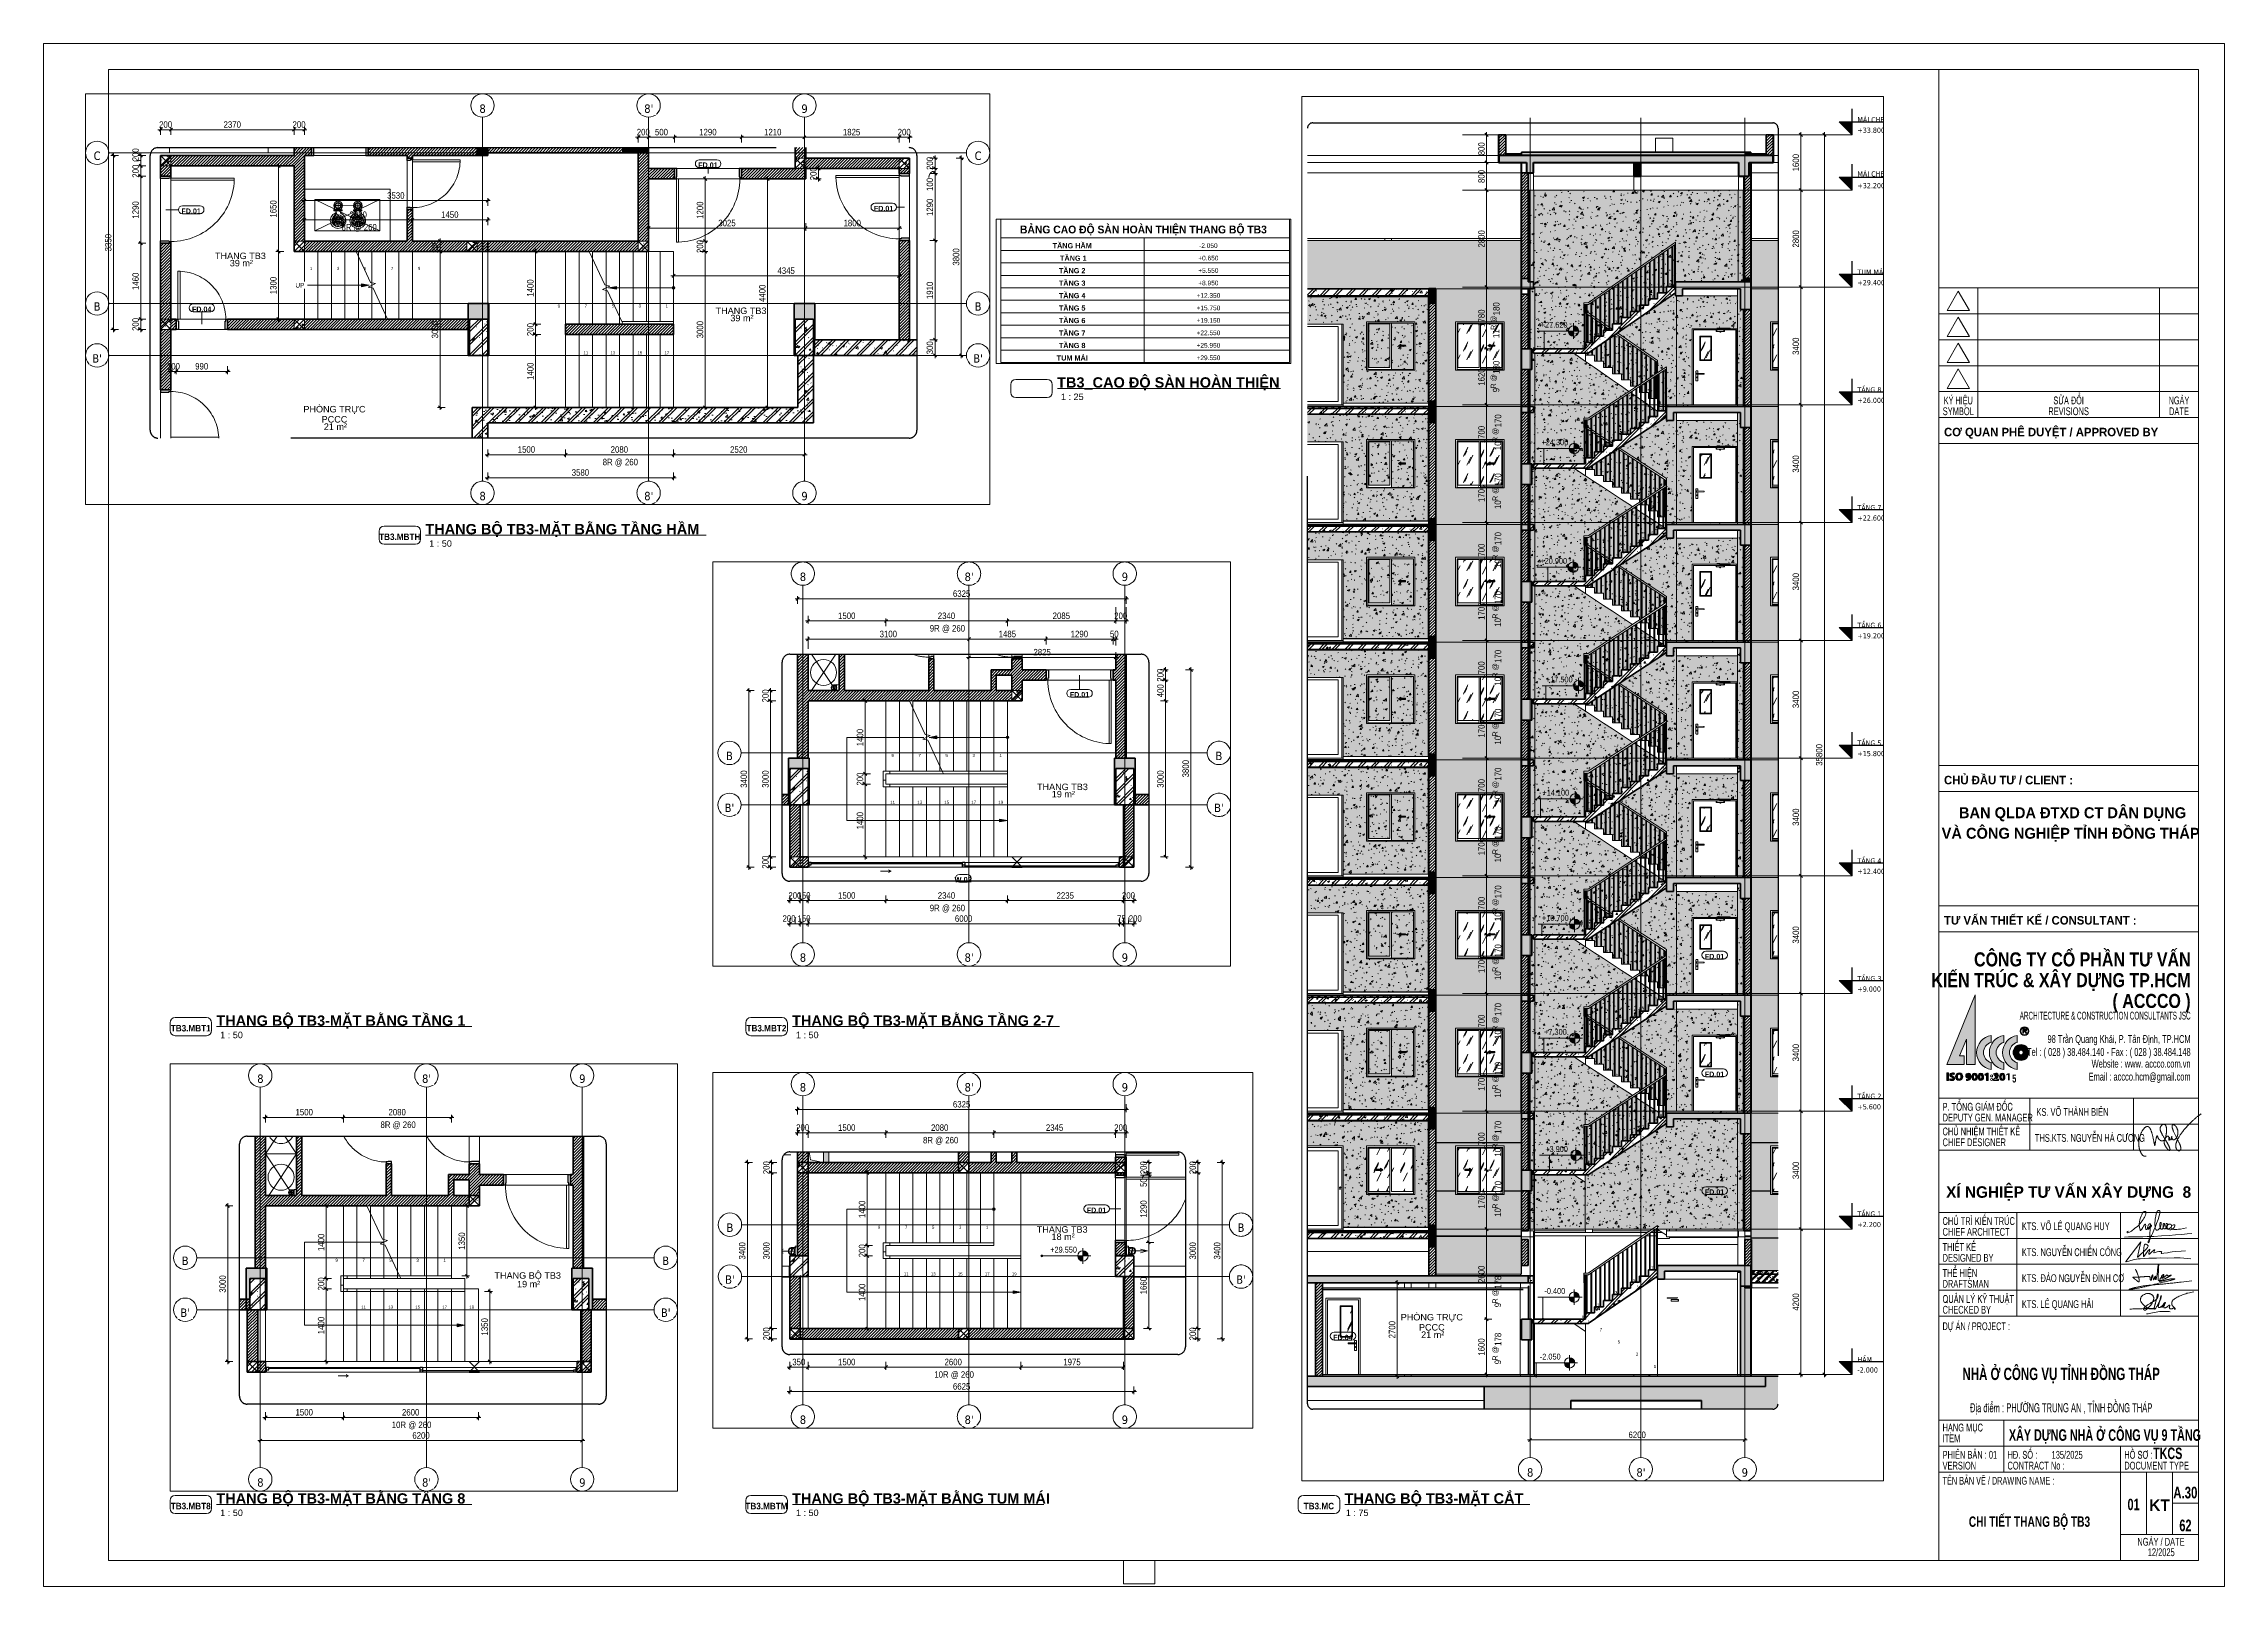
# Paper-space layout 'Layout1' of a CAD drawing. Header units: millimetres. Extents: x -416 to 424, y -1 to 593.
# The model-space entities are those that its viewports show. They can reach past a viewport. Long polylines and large blocks are cut down to what shows.
import ezdxf

# ---------------------------------------------------------------- set-up
doc = ezdxf.new("R2010")
doc.units = ezdxf.units.MM
for name, pattern in [('Centre', [31.75, 6.35, -4.7625, 15.875, -4.7625]), ('Dash', [6, 3, -3]), ('Dash - Tight', [4.5, 3, -1.5]), ('Grid Line', [22.225, 12.7, -3.175, 3.175, -3.175]), ('Hidden', [7.14375, 4.7625, -2.38125]), ('IMPORT-CENTER', [2000, 1250, -250, 250, -250]), ('IMPORT-CENTER _2_', [40.64, 25.4, -5.08, 5.08, -5.08]), ('IMPORT-CENTER _3_', [10.16, 6.35, -1.27, 1.27, -1.27]), ('Overhead', [3.96875, 2.38125, -1.5875])]:
    doc.linetypes.add(name, pattern=pattern)
for name, color, linetype, lineweight in [('0-2', 7, 'Continuous', 18), ('0-3', 10, 'Continuous', 5), ('A-ANNO-DIMS', 211, 'Continuous', 9), ('A-ANNO-DIMS-50', 211, 'Continuous', 9), ('A-ANNO-DIMS-75', 211, 'Continuous', 9), ('A-AREA-IDEN', 2, 'Continuous', 9), ('A-CLNG-1', 71, 'Continuous', 35), ('A-CLNG-2', 250, 'Continuous', 35), ('A-CLNG-PATT-1', 7, 'Continuous', 18), ('A-CLNG-PATT-2', 13, 'Continuous', 18), ('A-DETL-GENF', 92, 'Continuous', 18), ('A-DETL-GENF-1', 92, 'Dash - Tight', 18), ('A-DETL-GENF-2', 254, 'Continuous', 18), ('A-DETL-GENF-3', 92, 'Hidden', 25), ('A-DETL-MEDM', 33, 'Continuous', 35), ('A-DETL-THIN', 151, 'Continuous', 18), ('A-DETL-WIDE', 214, 'Continuous', 70), ('A-DOOR', 31, 'Continuous', 18), ('A-DOOR-FRAM', 31, 'Continuous', 25), ('A-DOOR-FRAM-1', 31, 'Continuous', 18), ('A-DOOR-IDEN', 31, 'Continuous', 9), ('A-FLOR', 192, 'Continuous', 18), ('A-FLOR-1', 7, 'Continuous', 18), ('A-FLOR-2', 254, 'Continuous', 18), ('A-FLOR-FNSH-1', 71, 'Continuous', 35), ('A-FLOR-FNSH-2', 250, 'Continuous', 35), ('A-FLOR-FNSH-3', 7, 'Continuous', 18), ('A-FLOR-HRAL', 11, 'Continuous', 18), ('A-FLOR-HRAL-1', 53, 'Continuous', 25), ('A-FLOR-HRAL-2', 90, 'Continuous', 25), ('A-FLOR-HRAL-3', 50, 'Continuous', 18), ('A-FLOR-HRAL-4', 53, 'Continuous', 18), ('A-FLOR-LEVL', 51, 'Continuous', 9), ('A-FLOR-LEVL-1', 51, 'Continuous', 25), ('A-FLOR-LEVL-2', 51, 'Centre', 9), ('A-FLOR-PATT-1', 8, 'Continuous', 18), ('A-GLAZ', 151, 'Continuous', 18), ('A-GLAZ-1', 151, 'Continuous', 25), ('A-GLAZ-IDEN', 152, 'Continuous', 9), ('A-WALL', 113, 'Continuous', 18), ('A-WALL-1', 113, 'Continuous', 35), ('A-WALL-2', 250, 'Continuous', 35), ('A-WALL-3', 71, 'Continuous', 35), ('A-WALL-FNSH-1', 7, 'Continuous', 18), ('A-WALL-FNSH-2', 254, 'Continuous', 18), ('A-WALL-PATT-1', 111, 'Continuous', 18), ('A-WALL-PATT-2', 254, 'Continuous', 18), ('A-WALL-PATT-3', 7, 'Continuous', 18), ('A-WALL-PATT-4', 111, 'Continuous', 5), ('C-PRKG', 70, 'Continuous', 18), ('G-ANNO-DIMS', 111, 'Continuous', 9), ('G-ANNO-TEXT-1', 7, 'Continuous', 9), ('G-ANNO-TEXT-2', 5, 'Continuous', 9), ('G-ANNO-TTLB', 6, 'Continuous', 9), ('G-IMPT', 8, 'Continuous', 18), ('G-IMPT-1', 8, 'Continuous', 25), ('G-IMPT-2', 8, 'IMPORT-CENTER _3_', 18), ('G-IMPT-3', 8, 'IMPORT-CENTER _2_', 18), ('G-IMPT-4', 8, 'IMPORT-CENTER', 18), ('I-WALL', 2, 'Continuous', 18), ('I-WALL-1', 254, 'Continuous', 18), ('L-SITE-WALL-1', 250, 'Continuous', 35), ('L-SITE-WALL-2', 7, 'Continuous', 18), ('M-EQPM', 50, 'Continuous', 18), ('S-BEAM-1', 253, 'Continuous', 5), ('S-BEAM-2', 7, 'Continuous', 18), ('S-BEAM-3', 254, 'Continuous', 18), ('S-BEAM-4', 191, 'Continuous', 50), ('S-BEAM-5', 10, 'Continuous', 50), ('S-COLS', 52, 'Continuous', 18), ('S-COLS-1', 9, 'Continuous', 5), ('S-COLS-2', 250, 'Continuous', 35), ('S-COLS-3', 52, 'Dash', 18), ('S-COLS-4', 254, 'Continuous', 18), ('S-COLS-5', 52, 'Continuous', 35), ('S-COLS-6', 7, 'Continuous', 18), ('S-COLS-HDLN', 52, 'Dash', 18), ('S-COLS-HDLN-1', 254, 'Continuous', 18), ('S-FNDN-1', 253, 'Continuous', 5), ('S-FNDN-2', 250, 'Continuous', 35), ('S-GRID-1', 1, 'Grid Line', 9), ('S-GRID-IDEN', 1, 'Continuous', 9), ('S-STRS', 31, 'Continuous', 18), ('S-STRS-1', 8, 'Continuous', 18), ('S-STRS-2', 31, 'Continuous', 35), ('S-STRS-ANNO', 31, 'Continuous', 18), ('S-STRS-IDEN', 31, 'Continuous', 18), ('S-STRS-IDEN-1', 31, 'Continuous', 9), ('S-STRS-MBND', 31, 'Overhead', 18), ('S-STRS-MBND-1', 31, 'Continuous', 18)]:
    doc.layers.add(name, color=color, linetype=linetype, lineweight=lineweight)
doc.layers.add('G-ANNO-NPLT', color=191, linetype='Continuous', plot=False)
doc.styles.add('Arial', font='arial.ttf', dxfattribs={"height": 59.53})
doc.styles.add('Arial_1', font='arial.ttf', dxfattribs={"height": 90})
doc.styles.add('Arial_2', font='arial.ttf', dxfattribs={"height": 89.295})
doc.styles.add('Arial_3', font='arial.ttf', dxfattribs={"width": 0.9, "height": 112.5})
doc.styles.add('Arial_4', font='arial.ttf', dxfattribs={"height": 125})
doc.styles.add('Arial_5', font='arial.ttf', dxfattribs={"width": 0.9, "height": 168.75})
doc.styles.add('Arial_6', font='arial.ttf', dxfattribs={"height": 187.5})
doc.styles.add('Arial_7', font='arial.ttf', dxfattribs={"height": 45})
doc.styles.add('Arial_8', font='arial.ttf', dxfattribs={"height": 2.5})
doc.styles.add('Arial_B', font='arialbd.ttf', dxfattribs={"width": 0.9, "height": 100})
doc.styles.add('Arial_B_2', font='arialbd.ttf', dxfattribs={"width": 0.85, "height": 105})
doc.styles.add('Arial_B_3', font='arialbd.ttf', dxfattribs={"width": 0.9, "height": 150})
doc.styles.add('Arial_B_4', font='arialbd.ttf', dxfattribs={"width": 0.95, "height": 75})
doc.styles.add('Arial_B_5', font='arialbd.ttf', dxfattribs={"height": 50})
doc.styles.add('Arial_B_6', font='arialbd.ttf', dxfattribs={"width": 0.7, "height": 4})
doc.styles.add('Arial_B_7', font='arialbd.ttf', dxfattribs={"width": 0.7, "height": 4.5})
doc.styles.add('Arial_B_8', font='arialbd.ttf', dxfattribs={"height": 4})
doc.styles.add('Arial_B_9', font='arialbd.ttf', dxfattribs={"width": 0.9, "height": 2.5})
doc.styles.add('Tahoma_B', font='tahomabd.ttf', dxfattribs={"height": 162.5})
doc.styles.add('Tahoma_B_1', font='tahomabd.ttf', dxfattribs={"width": 0.85, "height": 150})
doc.styles.add('Tahoma_B_2', font='tahomabd.ttf', dxfattribs={"height": 243.75})
doc.styles.add('UTM Avo', font='', dxfattribs={"width": 0.9, "height": 125})
doc.styles.add('UTM Avo_1', font='', dxfattribs={"width": 0.9, "height": 187.5})
doc.styles.add('UTM Avo_2', font='', dxfattribs={"width": 0.9, "height": 150})
doc.styles.add('UTM Avo_3', font='', dxfattribs={"width": 0.9, "height": 187.5})
doc.styles.add('VNI-Avo_B', font='', dxfattribs={"height": 851.193385})
doc.styles.add('VNI-Avo_B_1', font='', dxfattribs={"width": 0.7, "height": 851.193385})
doc.styles.add('VNI-Avo_B_2', font='', dxfattribs={"height": 627.256615})
doc.styles.add('VNI-Avo_B_3', font='', dxfattribs={"width": 0.85, "height": 1041.119611})
doc.styles.add('VNI-Avo_B_4', font='', dxfattribs={"width": 0.7, "height": 911.490203})
doc.styles.add('VNI-Avo_B_5', font='', dxfattribs={"height": 808.633715})
doc.styles.add('VNI-Avo_B_6', font='', dxfattribs={"width": 0.7, "height": 4.5})
doc.styles.add('VNI-Helve-Condense', font='', dxfattribs={"width": 0.57, "height": 575.072475})
doc.styles.add('VNI-Helve-Condense_1', font='', dxfattribs={"width": 0.7, "height": 575.072475})
doc.styles.add('VNI-Helve-Condense_2', font='', dxfattribs={"width": 0.75, "height": 575.072475})
doc.styles.add('VNI-Helve-Condense_3', font='', dxfattribs={"width": 0.7, "height": 670.917887})
doc.styles.add('VNI-Lithos_B', font='', dxfattribs={"width": 0.7, "height": 2.376})
doc.styles.get('UTM Avo').set_extended_font_data('UTM Avo')
doc.styles.get('UTM Avo_1').set_extended_font_data('UTM Avo')
doc.styles.get('UTM Avo_2').set_extended_font_data('UTM Avo')
doc.styles.get('UTM Avo_3').set_extended_font_data('UTM Avo')
doc.styles.get('VNI-Avo_B').set_extended_font_data('VNI-Avo', bold=True)
doc.styles.get('VNI-Avo_B_1').set_extended_font_data('VNI-Avo', bold=True)
doc.styles.get('VNI-Avo_B_2').set_extended_font_data('VNI-Avo', bold=True)
doc.styles.get('VNI-Avo_B_3').set_extended_font_data('VNI-Avo', bold=True)
doc.styles.get('VNI-Avo_B_4').set_extended_font_data('VNI-Avo', bold=True)
doc.styles.get('VNI-Avo_B_5').set_extended_font_data('VNI-Avo', bold=True)
doc.styles.get('VNI-Avo_B_6').set_extended_font_data('VNI-Avo', bold=True)
doc.styles.get('VNI-Helve-Condense').set_extended_font_data('VNI-Helve-Condense')
doc.styles.get('VNI-Helve-Condense_1').set_extended_font_data('VNI-Helve-Condense')
doc.styles.get('VNI-Helve-Condense_2').set_extended_font_data('VNI-Helve-Condense')
doc.styles.get('VNI-Helve-Condense_3').set_extended_font_data('VNI-Helve-Condense')
doc.styles.get('VNI-Lithos_B').set_extended_font_data('VNI-Lithos', bold=True)
doc.dimstyles.new('1_Dim_chi_tiet_2_5', dxfattribs={"dimscale": 304.8, "dimtxt": 124.912619, "dimasz": 0.19685, "dimexe": 0.164042, "dimexo": 0.0625, "dimgap": 0.016404, "dimtad": 1, "dimdec": 0, "dimrnd": 5, "dimzin": 0, "dimdsep": 46, "dimtxsty": 'UTM Avo', "dimblk1": 'OBLIQUE', "dimblk2": 'OBLIQUE', "dimsah": 1, "dimcen": 0.09, "dimdle": 0.164042, "dimazin": 0, "dimtfac": 1, "dimtdec": 4, "dimtix": 1, "dimtmove": 0, "dimatfit": 3, "dimfxl": 0.328084, "dimfxlon": 1, "dimtvp": 1, "dimtolj": 1, "dimtzin": 0, "dimarcsym": 2})
doc.dimstyles.new('1_Dim_chi_tiet_2_5_1', dxfattribs={"dimscale": 304.8, "dimtxt": 124.912619, "dimasz": 0.19685, "dimexe": 0.164042, "dimexo": 0.0625, "dimgap": 0.016404, "dimtad": 1, "dimdec": 0, "dimrnd": 5, "dimzin": 0, "dimdsep": 46, "dimtxsty": 'UTM Avo', "dimblk1": 'OBLIQUE', "dimblk2": 'OBLIQUE', "dimsah": 1, "dimcen": 0.09, "dimdle": 0.164042, "dimazin": 0, "dimtfac": 1, "dimtdec": 4, "dimtix": 1, "dimtmove": 1, "dimatfit": 3, "dimfxl": 0.328084, "dimfxlon": 1, "dimtvp": 1, "dimtolj": 1, "dimtzin": 0, "dimarcsym": 2})
doc.dimstyles.new('1_Dim_chi_tiet_2_5_2', dxfattribs={"dimscale": 304.8, "dimtxt": 187.368928, "dimasz": 0.295276, "dimexe": 0.246063, "dimexo": 0.0625, "dimgap": 0.024606, "dimtad": 1, "dimdec": 0, "dimrnd": 5, "dimzin": 0, "dimdsep": 46, "dimtxsty": 'UTM Avo_1', "dimblk1": 'OBLIQUE', "dimblk2": 'OBLIQUE', "dimsah": 1, "dimcen": 0.09, "dimdle": 0.246063, "dimazin": 0, "dimtfac": 1, "dimtdec": 4, "dimtix": 1, "dimtmove": 0, "dimatfit": 3, "dimfxl": 0.492126, "dimfxlon": 1, "dimtvp": 1, "dimtolj": 1, "dimtzin": 0, "dimarcsym": 2})
pattern_1 = [(45, (10932.16, 0), (-28.284271, 28.284271), [])]
pattern_2 = [(50, (10932.16, 0), (364.3679, -31.8783), [38.1, -419.1]), (355, (10932.16, 0), (-70.4859, 382.1133), [30.48, -335.28]), (100.451, (10962.52, -2.66), (293.885, 350.2334), [32.38, -356.18]), (46.184, (10932.16, 101.6), (542.1585, -84.0858), [57.15, -628.65]), (96.636, (10977.34, 94.6), (474.805, 494.8554), [48.57, -534.27]), (351.184, (10932.16, 101.6), (474.8102, 494.85), [45.72, -502.92]), (21, (10982.96, 76.2), (303.2285, -204.5305), [38.1, -419.1]), (326, (10982.96, 76.2), (123.6039, 368.376), [30.48, -335.28]), (71.451, (11008.23, 59.16), (426.8341, 163.8427), [32.38, -356.18]), (37.5, (10932.16, 0), (6.17665, 169.11015), [3.353, -327.863, 3.353, -337.007, -336.55]), (37.5, (10932.16, 0), (6.17665, 169.11015), [-671.576, 3.353, -333.197]), (7.5, (10932.16, 0), (133.63888, 200.3615), [3.353, -190.703, 3.353, -320.243, -128.27]), (7.5, (10932.16, 0), (133.63888, 200.3615), [-517.652, 3.353, -124.917]), (327.5, (10818.88, 0), (271.18182, -11.45836), [3.353, -123.647, 3.353, -392.887, -525.78]), (327.5, (10818.88, 0), (271.18182, -11.45836), [-523.24, 3.353, -522.427]), (317.5, (10768.08, 0), (296.2585, 50.85285), [3.353, -161.747, 3.353, -259.791, -373.38]), (317.5, (10768.08, 0), (296.2585, 50.85285), [-428.244, 3.353, -370.027]), (45, (10932.16, 0), (-125.7236, 125.7236), []), (45, (10932.16, 190.5), (-125.7236, 125.7236), [])]
pattern_3 = [(50, (-81477.56, -23436.94), (364.3679, -31.8783), [38.1, -419.1]), (355, (-81477.56, -23436.94), (-70.4859, 382.1133), [30.48, -335.28]), (100.451, (-81447.2, -23439.6), (293.885, 350.2334), [32.38, -356.18]), (46.184, (-81477.56, -23335.34), (542.1585, -84.0858), [57.15, -628.65]), (96.636, (-81432.4, -23342.34), (474.805, 494.8554), [48.57, -534.27]), (351.184, (-81477.56, -23335.34), (474.8102, 494.85), [45.72, -502.92]), (21, (-81426.76, -23360.74), (303.2285, -204.5305), [38.1, -419.1]), (326, (-81426.76, -23360.74), (123.6039, 368.376), [30.48, -335.28]), (71.451, (-81401.5, -23377.78), (426.8341, 163.8427), [32.38, -356.18]), (37.5, (-81477.56, -23436.94), (6.17665, 169.11015), [3.353, -327.863, 3.353, -337.007, -336.55]), (37.5, (-81477.56, -23436.94), (6.17665, 169.11015), [-671.576, 3.353, -333.197]), (7.5, (-81477.56, -23436.94), (133.63888, 200.3615), [3.353, -190.703, 3.353, -320.243, -128.27]), (7.5, (-81477.56, -23436.94), (133.63888, 200.3615), [-517.652, 3.353, -124.917]), (327.5, (-81590.85, -23436.94), (271.18182, -11.45836), [3.353, -123.647, 3.353, -918.667]), (327.5, (-81590.85, -23436.94), (271.18182, -11.45836), [-130.353, -392.887, 3.353, -522.427]), (317.5, (-81641.65, -23436.94), (296.2585, 50.85285), [3.353, -161.747, 3.353, -633.171]), (317.5, (-81641.65, -23436.94), (296.2585, 50.85285), [-168.453, -259.791, 3.353, -370.027]), (45, (-81477.56, -23436.94), (-125.7236, 125.7236), []), (45, (-81477.56, -23246.44), (-125.7236, 125.7236), [])]
pattern_4 = [(50, (-81477.56, -26637.36), (364.3679, -31.8783), [38.1, -419.1]), (355, (-81477.56, -26637.36), (-70.4859, 382.1133), [30.48, -335.28]), (100.451, (-81447.2, -26640.02), (293.885, 350.2334), [32.38, -356.18]), (46.184, (-81477.56, -26535.76), (542.1585, -84.0858), [57.15, -628.65]), (96.636, (-81432.4, -26542.77), (474.805, 494.8554), [48.57, -534.27]), (351.184, (-81477.56, -26535.76), (474.8102, 494.85), [45.72, -502.92]), (21, (-81426.76, -26561.16), (303.2285, -204.5305), [38.1, -419.1]), (326, (-81426.76, -26561.16), (123.6039, 368.376), [30.48, -335.28]), (71.451, (-81401.5, -26578.2), (426.8341, 163.8427), [32.38, -356.18]), (37.5, (-81477.56, -26637.36), (6.17665, 169.11015), [3.353, -327.863, 3.353, -337.007, -336.55]), (37.5, (-81477.56, -26637.36), (6.17665, 169.11015), [-671.576, 3.353, -333.197]), (7.5, (-81477.56, -26637.36), (133.63888, 200.3615), [3.353, -190.703, 3.353, -320.243, -128.27]), (7.5, (-81477.56, -26637.36), (133.63888, 200.3615), [-517.652, 3.353, -124.917]), (327.5, (-81590.85, -26637.36), (271.18182, -11.45836), [3.353, -123.647, 3.353, -918.667]), (327.5, (-81590.85, -26637.36), (271.18182, -11.45836), [-130.353, -392.887, 3.353, -522.427]), (317.5, (-81641.65, -26637.36), (296.2585, 50.85285), [3.353, -161.747, 3.353, -633.171]), (317.5, (-81641.65, -26637.36), (296.2585, 50.85285), [-168.453, -259.791, 3.353, -370.027]), (45, (-81477.56, -26637.36), (-125.7236, 125.7236), []), (45, (-81477.56, -26446.86), (-125.7236, 125.7236), [])]
pattern_5 = [(50, (-77202.56, -23436.94), (364.3679, -31.8783), [38.1, -419.1]), (355, (-77202.56, -23436.94), (-70.4859, 382.1133), [30.48, -335.28]), (100.451, (-77172.2, -23439.6), (293.885, 350.2334), [32.38, -356.18]), (46.184, (-77202.56, -23335.34), (542.1585, -84.0858), [57.15, -628.65]), (96.636, (-77157.4, -23342.34), (474.805, 494.8554), [48.57, -534.27]), (351.184, (-77202.56, -23335.34), (474.8102, 494.85), [45.72, -502.92]), (21, (-77151.76, -23360.74), (303.2285, -204.5305), [38.1, -419.1]), (326, (-77151.76, -23360.74), (123.6039, 368.376), [30.48, -335.28]), (71.451, (-77126.5, -23377.78), (426.8341, 163.8427), [32.38, -356.18]), (37.5, (-77202.56, -23436.94), (6.17665, 169.11015), [3.353, -327.863, 3.353, -337.007, -336.55]), (37.5, (-77202.56, -23436.94), (6.17665, 169.11015), [-671.576, 3.353, -333.197]), (7.5, (-77202.56, -23436.94), (133.63888, 200.3615), [3.353, -190.703, 3.353, -320.243, -128.27]), (7.5, (-77202.56, -23436.94), (133.63888, 200.3615), [-517.652, 3.353, -124.917]), (327.5, (-77315.85, -23436.94), (271.18182, -11.45836), [3.353, -123.647, 3.353, -918.667]), (327.5, (-77315.85, -23436.94), (271.18182, -11.45836), [-130.353, -392.887, 3.353, -522.427]), (317.5, (-77366.65, -23436.94), (296.2585, 50.85285), [3.353, -161.747, 3.353, -633.171]), (317.5, (-77366.65, -23436.94), (296.2585, 50.85285), [-168.453, -259.791, 3.353, -370.027]), (45, (-77202.56, -23436.94), (-125.7236, 125.7236), []), (45, (-77202.56, -23246.44), (-125.7236, 125.7236), [])]
pattern_6 = [(50, (-83627.56, -23436.94), (364.3679, -31.8783), [38.1, -419.1]), (355, (-83627.56, -23436.94), (-70.4859, 382.1133), [30.48, -335.28]), (100.451, (-83597.2, -23439.6), (293.885, 350.2334), [32.38, -356.18]), (46.184, (-83627.56, -23335.34), (542.1585, -84.0858), [57.15, -628.65]), (96.636, (-83582.4, -23342.34), (474.805, 494.8554), [48.57, -534.27]), (351.184, (-83627.56, -23335.34), (474.8102, 494.85), [45.72, -502.92]), (21, (-83576.76, -23360.74), (303.2285, -204.5305), [38.1, -419.1]), (326, (-83576.76, -23360.74), (123.6039, 368.376), [30.48, -335.28]), (71.451, (-83551.5, -23377.78), (426.8341, 163.8427), [32.38, -356.18]), (37.5, (-83627.56, -23436.94), (6.17665, 169.11015), [3.353, -327.863, 3.353, -337.007, -336.55]), (37.5, (-83627.56, -23436.94), (6.17665, 169.11015), [-671.576, 3.353, -333.197]), (7.5, (-83627.56, -23436.94), (133.63888, 200.3615), [3.353, -190.703, 3.353, -320.243, -128.27]), (7.5, (-83627.56, -23436.94), (133.63888, 200.3615), [-517.652, 3.353, -124.917]), (327.5, (-83740.85, -23436.94), (271.18182, -11.45836), [3.353, -123.647, 3.353, -918.667]), (327.5, (-83740.85, -23436.94), (271.18182, -11.45836), [-130.353, -392.887, 3.353, -522.427]), (317.5, (-83791.65, -23436.94), (296.2585, 50.85285), [3.353, -161.747, 3.353, -633.171]), (317.5, (-83791.65, -23436.94), (296.2585, 50.85285), [-168.453, -259.791, 3.353, -370.027]), (45, (-83627.56, -23436.94), (-125.7236, 125.7236), []), (45, (-83627.56, -23246.44), (-125.7236, 125.7236), [])]
pattern_7 = [(45, (21882.515, 0), (-28.284271, 28.284271), [])]
pattern_8 = [(50, (0, 0), (364.3679, -31.8783), [38.1, -419.1]), (355, (0, 0), (-70.4859, 382.1133), [30.48, -335.28]), (100.451, (30.36, -2.66), (293.885, 350.2334), [32.38, -356.18]), (46.184, (0, 101.6), (542.1585, -84.0858), [57.15, -628.65]), (96.636, (45.2, 94.6), (474.805, 494.8554), [48.57, -534.27]), (351.184, (0, 101.6), (474.8102, 494.85), [45.72, -502.92]), (21, (50.8, 76.2), (303.2285, -204.5305), [38.1, -419.1]), (326, (50.8, 76.2), (123.6039, 368.376), [30.48, -335.28]), (71.451, (76.07, 59.16), (426.8341, 163.8427), [32.38, -356.18]), (37.5, (0, 0), (6.17665, 169.11015), [3.353, -327.863, 3.353, -337.007, -336.55]), (37.5, (0, 0), (6.17665, 169.11015), [-671.576, 3.353, -333.197]), (7.5, (0, 0), (133.63888, 200.3615), [3.353, -190.703, 3.353, -320.243, -128.27]), (7.5, (0, 0), (133.63888, 200.3615), [-517.652, 3.353, -124.917]), (327.5, (-113.28, 0), (271.18182, -11.45836), [3.353, -123.647, 3.353, -392.887, -525.78]), (327.5, (-113.28, 0), (271.18182, -11.45836), [-523.24, 3.353, -522.427]), (317.5, (-164.08, 0), (296.2585, 50.85285), [3.353, -161.747, 3.353, -259.791, -373.38]), (317.5, (-164.08, 0), (296.2585, 50.85285), [-428.244, 3.353, -370.027]), (45, (0, 0), (-125.7236, 125.7236), []), (45, (0, 190.5), (-125.7236, 125.7236), [])]
pattern_9 = [(45, (39304.217, 0), (-28.284271, 28.284271), [])]
pattern_10 = [(50, (39304.22, 0), (364.3679, -31.8783), [38.1, -419.1]), (355, (39304.2, 0), (-70.4859, 382.1133), [30.48, -335.28]), (100.451, (39334.58, -2.66), (293.885, 350.2334), [32.38, -356.18]), (46.184, (39304.2, 101.6), (542.1585, -84.0858), [57.15, -628.65]), (96.636, (39349.4, 94.6), (474.805, 494.8554), [48.57, -534.27]), (351.184, (39304.2, 101.6), (474.8102, 494.85), [45.72, -502.92]), (21, (39355.02, 76.2), (303.2285, -204.5305), [38.1, -419.1]), (326, (39355, 76.2), (123.6039, 368.376), [30.48, -335.28]), (71.451, (39380.3, 59.16), (426.8341, 163.8427), [32.38, -356.18]), (37.5, (39304.22, 0), (6.17665, 169.11015), [3.353, -327.863, 3.353, -337.007, -336.55]), (37.5, (39304.22, 0), (6.17665, 169.11015), [-671.576, 3.353, -333.197]), (7.5, (39304.22, 0), (133.63888, 200.3615), [3.353, -190.703, 3.353, -320.243, -128.27]), (7.5, (39304.22, 0), (133.63888, 200.3615), [-517.652, 3.353, -124.917]), (327.5, (39190.93, 0), (271.18182, -11.45836), [3.353, -123.647, 3.353, -392.887, -525.78]), (327.5, (39190.93, 0), (271.18182, -11.45836), [-523.24, 3.353, -522.427]), (317.5, (39140.13, 0), (296.2585, 50.85285), [3.353, -161.747, 3.353, -259.791, -373.38]), (317.5, (39140.13, 0), (296.2585, 50.85285), [-428.244, 3.353, -370.027]), (45, (39304.22, 0), (-125.7236, 125.7236), []), (45, (39304.22, 190.5), (-125.7236, 125.7236), [])]
pattern_11 = [(45, (51849.28, 0), (-28.284271, 28.284271), [])]
pattern_12 = [(50, (-80452.56, -23436.94), (364.3679, -31.8783), [38.1, -419.1]), (355, (-80452.56, -23436.94), (-70.4859, 382.1133), [30.48, -335.28]), (100.451, (-80422.2, -23439.6), (293.885, 350.2334), [32.38, -356.18]), (46.184, (-80452.56, -23335.34), (542.1585, -84.0858), [57.15, -628.65]), (96.636, (-80407.4, -23342.34), (474.805, 494.8554), [48.57, -534.27]), (351.184, (-80452.56, -23335.34), (474.8102, 494.85), [45.72, -502.92]), (21, (-80401.76, -23360.74), (303.2285, -204.5305), [38.1, -419.1]), (326, (-80401.76, -23360.74), (123.6039, 368.376), [30.48, -335.28]), (71.451, (-80376.5, -23377.78), (426.8341, 163.8427), [32.38, -356.18]), (37.5, (-80452.56, -23436.94), (6.17665, 169.11015), [3.353, -327.863, 3.353, -337.007, -336.55]), (37.5, (-80452.56, -23436.94), (6.17665, 169.11015), [-671.576, 3.353, -333.197]), (7.5, (-80452.56, -23436.94), (133.63888, 200.3615), [3.353, -190.703, 3.353, -320.243, -128.27]), (7.5, (-80452.56, -23436.94), (133.63888, 200.3615), [-517.652, 3.353, -124.917]), (327.5, (-80565.85, -23436.94), (271.18182, -11.45836), [3.353, -123.647, 3.353, -918.667]), (327.5, (-80565.85, -23436.94), (271.18182, -11.45836), [-130.353, -392.887, 3.353, -522.427]), (317.5, (-80616.65, -23436.94), (296.2585, 50.85285), [3.353, -161.747, 3.353, -633.171]), (317.5, (-80616.65, -23436.94), (296.2585, 50.85285), [-168.453, -259.791, 3.353, -370.027]), (45, (-80452.56, -23436.94), (-125.7236, 125.7236), []), (45, (-80452.56, -23246.44), (-125.7236, 125.7236), [])]
pattern_13 = [(50, (-83477.56, -26636.94), (364.3679, -31.8783), [38.1, -419.1]), (355, (-83477.56, -26636.94), (-70.4859, 382.1133), [30.48, -335.28]), (100.451, (-83447.2, -26639.6), (293.885, 350.2334), [32.38, -356.18]), (46.184, (-83477.56, -26535.34), (542.1585, -84.0858), [57.15, -628.65]), (96.636, (-83432.4, -26542.34), (474.805, 494.8554), [48.57, -534.27]), (351.184, (-83477.56, -26535.34), (474.8102, 494.85), [45.72, -502.92]), (21, (-83426.76, -26560.74), (303.2285, -204.5305), [38.1, -419.1]), (326, (-83426.76, -26560.74), (123.6039, 368.376), [30.48, -335.28]), (71.451, (-83401.5, -26577.78), (426.8341, 163.8427), [32.38, -356.18]), (37.5, (-83477.56, -26636.94), (6.17665, 169.11015), [3.353, -327.863, 3.353, -337.007, -336.55]), (37.5, (-83477.56, -26636.94), (6.17665, 169.11015), [-671.576, 3.353, -333.197]), (7.5, (-83477.56, -26636.94), (133.63888, 200.3615), [3.353, -190.703, 3.353, -320.243, -128.27]), (7.5, (-83477.56, -26636.94), (133.63888, 200.3615), [-517.652, 3.353, -124.917]), (327.5, (-83590.85, -26636.94), (271.18182, -11.45836), [3.353, -123.647, 3.353, -918.667]), (327.5, (-83590.85, -26636.94), (271.18182, -11.45836), [-130.353, -392.887, 3.353, -522.427]), (317.5, (-83641.65, -26636.94), (296.2585, 50.85285), [3.353, -161.747, 3.353, -633.171]), (317.5, (-83641.65, -26636.94), (296.2585, 50.85285), [-168.453, -259.791, 3.353, -370.027]), (45, (-83477.56, -26636.94), (-125.7236, 125.7236), []), (45, (-83477.56, -26446.44), (-125.7236, 125.7236), [])]
pattern_14 = [(50, (-80452.56, -26636.94), (364.3679, -31.8783), [38.1, -419.1]), (355, (-80452.56, -26636.94), (-70.4859, 382.1133), [30.48, -335.28]), (100.451, (-80422.2, -26639.6), (293.885, 350.2334), [32.38, -356.18]), (46.184, (-80452.56, -26535.34), (542.1585, -84.0858), [57.15, -628.65]), (96.636, (-80407.4, -26542.34), (474.805, 494.8554), [48.57, -534.27]), (351.184, (-80452.56, -26535.34), (474.8102, 494.85), [45.72, -502.92]), (21, (-80401.76, -26560.74), (303.2285, -204.5305), [38.1, -419.1]), (326, (-80401.76, -26560.74), (123.6039, 368.376), [30.48, -335.28]), (71.451, (-80376.5, -26577.78), (426.8341, 163.8427), [32.38, -356.18]), (37.5, (-80452.56, -26636.94), (6.17665, 169.11015), [3.353, -327.863, 3.353, -337.007, -336.55]), (37.5, (-80452.56, -26636.94), (6.17665, 169.11015), [-671.576, 3.353, -333.197]), (7.5, (-80452.56, -26636.94), (133.63888, 200.3615), [3.353, -190.703, 3.353, -320.243, -128.27]), (7.5, (-80452.56, -26636.94), (133.63888, 200.3615), [-517.652, 3.353, -124.917]), (327.5, (-80565.85, -26636.94), (271.18182, -11.45836), [3.353, -123.647, 3.353, -918.667]), (327.5, (-80565.85, -26636.94), (271.18182, -11.45836), [-130.353, -392.887, 3.353, -522.427]), (317.5, (-80616.65, -26636.94), (296.2585, 50.85285), [3.353, -161.747, 3.353, -633.171]), (317.5, (-80616.65, -26636.94), (296.2585, 50.85285), [-168.453, -259.791, 3.353, -370.027]), (45, (-80452.56, -26636.94), (-125.7236, 125.7236), []), (45, (-80452.56, -26446.44), (-125.7236, 125.7236), [])]
pattern_15 = [(50, (-77352.56, -26636.94), (364.3679, -31.8783), [38.1, -419.1]), (355, (-77352.56, -26636.94), (-70.4859, 382.1133), [30.48, -335.28]), (100.451, (-77322.2, -26639.6), (293.885, 350.2334), [32.38, -356.18]), (46.184, (-77352.56, -26535.34), (542.1585, -84.0858), [57.15, -628.65]), (96.636, (-77307.4, -26542.34), (474.805, 494.8554), [48.57, -534.27]), (351.184, (-77352.56, -26535.34), (474.8102, 494.85), [45.72, -502.92]), (21, (-77301.76, -26560.74), (303.2285, -204.5305), [38.1, -419.1]), (326, (-77301.76, -26560.74), (123.6039, 368.376), [30.48, -335.28]), (71.451, (-77276.5, -26577.78), (426.8341, 163.8427), [32.38, -356.18]), (37.5, (-77352.56, -26636.94), (6.17665, 169.11015), [3.353, -327.863, 3.353, -337.007, -336.55]), (37.5, (-77352.56, -26636.94), (6.17665, 169.11015), [-671.576, 3.353, -333.197]), (7.5, (-77352.56, -26636.94), (133.63888, 200.3615), [3.353, -190.703, 3.353, -320.243, -128.27]), (7.5, (-77352.56, -26636.94), (133.63888, 200.3615), [-517.652, 3.353, -124.917]), (327.5, (-77465.85, -26636.94), (271.18182, -11.45836), [3.353, -123.647, 3.353, -918.667]), (327.5, (-77465.85, -26636.94), (271.18182, -11.45836), [-130.353, -392.887, 3.353, -522.427]), (317.5, (-77516.65, -26636.94), (296.2585, 50.85285), [3.353, -161.747, 3.353, -633.171]), (317.5, (-77516.65, -26636.94), (296.2585, 50.85285), [-168.453, -259.791, 3.353, -370.027]), (45, (-77352.56, -26636.94), (-125.7236, 125.7236), []), (45, (-77352.56, -26446.44), (-125.7236, 125.7236), [])]
pattern_16 = [(50, (80625.07, 15725), (546.553, -47.817), [57.15, -628.65]), (355, (80625.07, 15725), (-105.728, 573.17), [45.72, -502.92]), (100.451, (80670.6, 15721), (440.828, 525.35), [48.57, -534.27]), (46.184, (80625.1, 15877.4), (813.237, -126.128), [85.725, -942.975]), (96.636, (80692.8, 15866.9), (712.207, 742.283), [72.855, -801.405]), (351.184, (80625.1, 15877.4), (712.215, 742.276), [68.58, -754.38]), (21, (80701.27, 15839.3), (454.843, -306.796), [57.15, -628.65]), (326, (80701.27, 15839.3), (185.406, 552.564), [45.72, -502.92]), (71.451, (80739.17, 15813.73), (640.251, 245.764), [48.57, -534.27]), (37.5, (80625.07, 15725), (9.2664, 253.665), [5.029, -491.795, 5.029, -505.511, -504.825]), (37.5, (80625.07, 15725), (9.2664, 253.665), [-1007.364, 5.029, -499.796]), (7.5, (80625.07, 15725), (200.4594, 300.5414), [5.029, -286.055, 5.029, -480.365, -192.405]), (7.5, (80625.07, 15725), (200.4594, 300.5414), [-776.478, 5.029, -187.376]), (327.5, (80455.14, 15725), (406.7728, -17.1864), [5.029, -185.471, 5.029, -589.331, -788.67]), (327.5, (80455.14, 15725), (406.7728, -17.1864), [-784.86, 5.029, -783.641]), (317.5, (80378.94, 15725), (444.388, 76.28), [5.029, -242.621, 5.029, -389.687, -560.07]), (317.5, (80378.94, 15725), (444.388, 76.28), [-642.366, 5.029, -555.041]), (45, (80625.07, 15725), (-188.5854, 188.5854), []), (45, (80625.07, 16010.75), (-188.5854, 188.5854), [])]
pattern_17 = [(50, (80625.07, 15725), (273.276, -23.909), [28.575, -314.325]), (355, (80625.07, 15725), (-52.8646, 286.585), [22.86, -251.46]), (100.451, (80647.84, 15723), (220.414, 262.6745), [24.285, -267.135]), (46.184, (80625.07, 15801.2), (406.619, -63.0646), [42.862, -471.487]), (96.636, (80658.95, 15795.94), (356.104, 371.141), [36.428, -400.703]), (351.184, (80625.07, 15801.2), (356.107, 371.138), [34.29, -377.19]), (21, (80663.17, 15782.15), (227.4212, -153.3982), [28.575, -314.325]), (326, (80663.17, 15782.15), (92.7027, 276.282), [22.86, -251.46]), (71.451, (80682.12, 15769.37), (320.1254, 122.8816), [24.285, -267.135]), (37.5, (80625.07, 15725), (4.6325, 126.8326), [2.515, -245.897, 2.515, -252.755, -252.413]), (37.5, (80625.07, 15725), (4.6325, 126.8326), [-503.682, 2.515, -249.898]), (7.5, (80625.07, 15725), (100.2292, 150.2711), [2.515, -143.027, 2.515, -240.182, -96.203]), (7.5, (80625.07, 15725), (100.2292, 150.2711), [-388.239, 2.515, -93.688]), (327.5, (80540.1, 15725), (203.38684, -8.5935), [2.515, -92.735, 2.515, -294.665, -394.335]), (327.5, (80540.1, 15725), (203.38684, -8.5935), [-392.43, 2.515, -391.82]), (317.5, (80502, 15725), (222.1944, 38.1398), [2.515, -121.31, 2.515, -194.843, -280.035]), (317.5, (80502, 15725), (222.1944, 38.1398), [-321.183, 2.515, -277.52]), (45, (80625.07, 15725), (-94.2927, 94.2927), []), (45, (80625.07, 15867.88), (-94.2927, 94.2927), [])]
pattern_18 = [(0, (80625.07, 15725), (609.6, 152.4), [25.146, -432.054, 25.146, -432.054, -2438.4]), (0, (80625.07, 15725), (609.6, 152.4), [-914.4, 25.146, -889.254, 25.146, -432.054, -1066.8]), (0, (80625.07, 15725), (609.6, 152.4), [-2286, 25.146, -279.654, 25.146, -736.854]), (120, (80853.67, 15801.2), (-436.7823, 451.7291), [25.146, -432.054, 25.146, -432.054, -2438.4]), (120, (80853.67, 15801.2), (-436.7823, 451.7291), [-914.4, 25.146, -889.254, 25.146, -432.054, -1066.8]), (120, (80853.67, 15801.2), (-436.7823, 451.7291), [-2286, 25.146, -279.654, 25.146, -736.854]), (240, (80929.87, 16106), (-172.8177, -604.1291), [25.146, -432.054, 25.146, -432.054, -2438.4]), (240, (80929.87, 16106), (-172.8177, -604.1291), [-914.4, 25.146, -889.254, 25.146, -432.054, -1066.8]), (240, (80929.87, 16106), (-172.8177, -604.1291), [-2286, 25.146, -279.654, 25.146, -736.854])]
pattern_19 = [(45, (80625.07, 15725), (-39.77476, 39.77476), [])]
pattern_20 = [(50, (80625.07, 15725), (546.553, -47.817), [57.15, -628.65]), (355, (80625.07, 15725), (-105.728, 573.17), [45.72, -502.92]), (100.451, (80670.6, 15721), (440.828, 525.35), [48.57, -534.27]), (46.184, (80625.1, 15877.4), (813.237, -126.128), [85.725, -942.975]), (96.636, (80692.8, 15866.9), (712.207, 742.283), [72.855, -801.405]), (351.184, (80625.1, 15877.4), (712.215, 742.276), [68.58, -754.38]), (21, (80701.27, 15839.3), (454.843, -306.796), [57.15, -628.65]), (326, (80701.27, 15839.3), (185.406, 552.564), [45.72, -502.92]), (71.451, (80739.17, 15813.73), (640.251, 245.764), [48.57, -534.27]), (37.5, (80625.07, 15725), (9.2664, 253.665), [25.146, -471.678, 25.146, -485.394, -504.825]), (37.5, (80625.07, 15725), (9.2664, 253.665), [-1007.364, 25.146, -479.679]), (7.5, (80625.07, 15725), (200.4594, 300.5414), [25.146, -265.938, 25.146, -460.248, -192.405]), (7.5, (80625.07, 15725), (200.4594, 300.5414), [-776.478, 25.146, -167.259]), (327.5, (80455.14, 15725), (406.7728, -17.1864), [25.146, -165.354, 25.146, -569.214, -788.67]), (327.5, (80455.14, 15725), (406.7728, -17.1864), [-784.86, 25.146, -763.524]), (317.5, (80378.94, 15725), (444.388, 76.28), [25.146, -222.504, 25.146, -369.57, -560.07]), (317.5, (80378.94, 15725), (444.388, 76.28), [-642.366, 25.146, -534.924])]
pattern_21 = [(37.5, (80625.07, 15725), (-2.40047, 73.41204), [2.515, -55.397, 2.515, -62.255, -61.912]), (37.5, (80625.07, 15725), (-2.40047, 73.41204), [-122.682, 2.515, -59.398]), (7.5, (80625.07, 15725), (67.42816, 107.524), [2.515, -28.727, 2.515, -49.682, -20.002]), (7.5, (80625.07, 15725), (67.42816, 107.524), [-83.439, 2.515, -17.488]), (327.5, (80578.205, 15725), (118.6493, 0.21553), [2.515, -16.535, 2.515, -66.065, -89.535]), (327.5, (80578.205, 15725), (118.6493, 0.21553), [-87.63, 2.515, -87.02]), (317.5, (80578.2, 15725), (114.5339, 33.4393), [2.515, -7.01, 2.515, -42.443, -51.435]), (317.5, (80578.2, 15725), (114.5339, 33.4393), [-54.483, 2.515, -48.92])]
pattern_22 = [(50, (80625.07, 15725), (273.276, -23.909), [28.575, -314.325]), (355, (80625.07, 15725), (-52.8646, 286.585), [22.86, -251.46]), (100.451, (80647.84, 15723), (220.414, 262.6745), [24.285, -267.135]), (46.184, (80625.07, 15801.2), (406.619, -63.0646), [42.863, -471.488]), (96.636, (80658.95, 15795.94), (356.104, 371.141), [36.428, -400.703]), (351.184, (80625.07, 15801.2), (356.107, 371.138), [34.29, -377.19]), (21, (80663.17, 15782.15), (227.4212, -153.398), [28.575, -314.325]), (326, (80663.17, 15782.15), (92.7027, 276.282), [22.86, -251.46]), (71.451, (80682.12, 15769.37), (320.1254, 122.8816), [24.285, -267.135]), (37.5, (80625.07, 15725), (4.6325, 126.8326), [2.515, -245.897, 2.515, -252.755, -252.413]), (37.5, (80625.07, 15725), (4.6325, 126.8326), [-503.682, 2.515, -249.898]), (7.5, (80625.07, 15725), (100.2292, 150.2711), [2.515, -143.027, 2.515, -240.182, -96.203]), (7.5, (80625.07, 15725), (100.2292, 150.2711), [-388.239, 2.515, -93.688]), (327.5, (80540.1, 15725), (203.38684, -8.5935), [2.515, -92.735, 2.515, -294.665, -394.335]), (327.5, (80540.1, 15725), (203.38684, -8.5935), [-392.43, 2.515, -391.82]), (317.5, (80502, 15725), (222.1944, 38.1398), [2.515, -121.31, 2.515, -194.843, -280.035]), (317.5, (80502, 15725), (222.1944, 38.1398), [-321.183, 2.515, -277.52]), (45, (80625.07, 15725), (-94.2927, 94.2927), []), (45, (80625.07, 15867.88), (-94.2927, 94.2927), [])]
pattern_23 = [(45, (149415.25, 15725), (-42.4264, 42.4264), [])]
pattern_24 = [(63.435, (81520.2, 15777.17), (-0.0007, 762.0005), [266.23, -1437.652]), (63.435, (80758.2, 15777.17), (-0.0007, 762.0005), [266.23, -1437.652]), (63.435, (81884.97, 15924.4), (-0.0007, 762.0005), [266.23, -1437.652]), (63.435, (81122.97, 15924.4), (-0.0007, 762.0005), [266.23, -1437.652]), (63.435, (81829.76, 15872.4), (-0.0007, 762.0005), [266.23, -1437.652]), (63.435, (81067.76, 15872.4), (-0.0007, 762.0005), [266.23, -1437.652]), (63.435, (81773.5, 16170.03), (-0.0007, 762.0005), [129.4, -1574.482]), (63.435, (81011.5, 16170.03), (-0.0007, 762.0005), [129.4, -1574.482]), (63.435, (81736.68, 16123.98), (-0.0007, 762.0005), [266.23, -1437.652]), (63.435, (80974.68, 16123.98), (-0.0007, 762.0005), [266.23, -1437.652]), (63.435, (81743.17, 16157.04), (-0.0007, 762.0005), [266.23, -1437.652]), (63.435, (80981.17, 16157.04), (-0.0007, 762.0005), [266.23, -1437.652]), (63.435, (81435.74, 16011.97), (-0.0007, 762.0005), [266.23, -1437.652]), (63.435, (80673.74, 16011.97), (-0.0007, 762.0005), [266.23, -1437.652]), (63.435, (81442.24, 16050.94), (-0.0007, 762.0005), [266.23, -1437.652]), (63.435, (80680.24, 16050.94), (-0.0007, 762.0005), [266.23, -1437.652]), (63.435, (81444, 16079.04), (-0.0007, 762.0005), [266.23, -1437.652]), (63.435, (80682, 16079.04), (-0.0007, 762.0005), [266.23, -1437.652])]
pattern_25 = [(50, (149415.25, 15725), (546.553, -47.817), [57.15, -628.65]), (355, (149415.25, 15725), (-105.728, 573.17), [45.72, -502.92]), (100.451, (149460.8, 15721), (440.828, 525.35), [48.57, -534.27]), (46.184, (149415.25, 15877.4), (813.237, -126.128), [85.725, -942.975]), (96.636, (149483, 15866.9), (712.207, 742.283), [72.855, -801.405]), (351.184, (149415.25, 15877.4), (712.215, 742.276), [68.58, -754.38]), (21, (149491.45, 15839.3), (454.843, -306.796), [57.15, -628.65]), (326, (149491.45, 15839.3), (185.406, 552.564), [45.72, -502.92]), (71.451, (149529.35, 15813.73), (640.251, 245.764), [48.57, -534.27]), (37.5, (149415.25, 15725), (9.2664, 253.665), [5.029, -491.795, 5.029, -505.511, -504.825]), (37.5, (149415.25, 15725), (9.2664, 253.665), [-1007.364, 5.029, -499.796]), (7.5, (149415.25, 15725), (200.4594, 300.5414), [5.029, -286.055, 5.029, -480.365, -192.405]), (7.5, (149415.25, 15725), (200.4594, 300.5414), [-776.478, 5.029, -187.376]), (327.5, (149245.32, 15725), (406.7728, -17.1864), [5.029, -185.471, 5.029, -589.331, -788.67]), (327.5, (149245.32, 15725), (406.7728, -17.1864), [-784.86, 5.029, -783.641]), (317.5, (149169.12, 15725), (444.388, 76.2803), [5.029, -242.621, 5.029, -389.687, -560.07]), (317.5, (149169.12, 15725), (444.388, 76.2803), [-642.366, 5.029, -555.041]), (45, (149415.25, 15725), (-188.5854, 188.5854), []), (45, (149415.25, 16010.75), (-188.5854, 188.5854), [])]
pattern_26 = [(63.435, (81520.2, 15777.17), (-0.0007, 762), [266.23, -1437.65]), (63.435, (80758.2, 15777.17), (-0.0007, 762), [266.23, -1437.65]), (63.435, (81884.97, 15924.4), (-0.0007, 762), [266.23, -1437.65]), (63.435, (81122.97, 15924.4), (-0.0007, 762), [266.23, -1437.65]), (63.435, (81829.76, 15872.4), (-0.0007, 762), [266.23, -1437.65]), (63.435, (81067.76, 15872.4), (-0.0007, 762), [266.23, -1437.65]), (63.435, (81773.5, 16170.03), (-0.0007, 762), [129.4, -1574.48]), (63.435, (81011.5, 16170.03), (-0.0007, 762), [129.4, -1574.48]), (63.435, (81736.68, 16123.98), (-0.0007, 762), [266.23, -1437.65]), (63.435, (80974.68, 16123.98), (-0.0007, 762), [266.23, -1437.65]), (63.435, (81743.17, 16157.04), (-0.0007, 762), [266.23, -1437.65]), (63.435, (80981.17, 16157.04), (-0.0007, 762), [266.23, -1437.65]), (63.435, (81435.74, 16011.97), (-0.0007, 762), [266.23, -1437.65]), (63.435, (80673.74, 16011.97), (-0.0007, 762), [266.23, -1437.65]), (63.435, (81442.24, 16050.94), (-0.0007, 762), [266.23, -1437.65]), (63.435, (80680.24, 16050.94), (-0.0007, 762), [266.23, -1437.65]), (63.435, (81444, 16079.04), (-0.0007, 762), [266.23, -1437.65]), (63.435, (80682, 16079.04), (-0.0007, 762), [266.23, -1437.65])]
pattern_27 = [(63.435, (81520.2, 15777.17), (-0.0007, 762.0005), [266.23, -1437.652]), (63.435, (80758.2, 15777.17), (-0.0007, 762.0005), [266.23, -1437.652]), (63.435, (81884.97, 15924.4), (-0.0007, 762.0005), [266.23, -1437.652]), (63.435, (81122.97, 15924.4), (-0.0007, 762.0005), [266.23, -1437.652]), (63.435, (81829.76, 15872.4), (-0.0007, 762.0005), [266.23, -1437.652]), (63.435, (81067.76, 15872.4), (-0.0007, 762.0005), [266.23, -1437.652]), (63.435, (81773.5, 16170.03), (-0.0007, 762.0005), [129.4, -1574.483]), (63.435, (81011.5, 16170.03), (-0.0007, 762.0005), [129.4, -1574.483]), (63.435, (81736.68, 16123.98), (-0.0007, 762.0005), [266.23, -1437.652]), (63.435, (80974.68, 16123.98), (-0.0007, 762.0005), [266.23, -1437.652]), (63.435, (81743.17, 16157.04), (-0.0007, 762.0005), [266.23, -1437.652]), (63.435, (80981.17, 16157.04), (-0.0007, 762.0005), [266.23, -1437.652]), (63.435, (81435.74, 16011.97), (-0.0007, 762.0005), [266.23, -1437.652]), (63.435, (80673.74, 16011.97), (-0.0007, 762.0005), [266.23, -1437.652]), (63.435, (81442.24, 16050.94), (-0.0007, 762.0005), [266.23, -1437.652]), (63.435, (80680.24, 16050.94), (-0.0007, 762.0005), [266.23, -1437.652]), (63.435, (81444, 16079.04), (-0.0007, 762.0005), [266.23, -1437.652]), (63.435, (80682, 16079.04), (-0.0007, 762.0005), [266.23, -1437.652])]
pattern_28 = [(50, (149415.25, 15725), (273.276, -23.909), [28.575, -314.325]), (355, (149415.25, 15725), (-52.8646, 286.585), [22.86, -251.46]), (100.451, (149438.02, 15723), (220.414, 262.6745), [24.285, -267.135]), (46.184, (149415.25, 15801.2), (406.6187, -63.0646), [42.862, -471.487]), (96.636, (149449.13, 15795.94), (356.104, 371.141), [36.428, -400.703]), (351.184, (149415.25, 15801.2), (356.1075, 371.138), [34.29, -377.19]), (21, (149453.35, 15782.15), (227.4212, -153.3982), [28.575, -314.325]), (326, (149453.35, 15782.15), (92.7027, 276.282), [22.86, -251.46]), (71.451, (149472.3, 15769.37), (320.1254, 122.8816), [24.285, -267.135]), (37.5, (149415.25, 15725), (4.6325, 126.8326), [2.515, -245.897, 2.515, -252.755, -252.412]), (37.5, (149415.25, 15725), (4.6325, 126.8326), [-503.682, 2.515, -249.898]), (7.5, (149415.25, 15725), (100.2292, 150.2711), [2.515, -143.027, 2.515, -240.182, -96.202]), (7.5, (149415.25, 15725), (100.2292, 150.2711), [-388.239, 2.515, -93.688]), (327.5, (149330.28, 15725), (203.38684, -8.5935), [2.515, -92.735, 2.515, -294.665, -394.335]), (327.5, (149330.28, 15725), (203.38684, -8.5935), [-392.43, 2.515, -391.82]), (317.5, (149292.18, 15725), (222.1944, 38.1398), [2.515, -121.31, 2.515, -194.843, -280.035]), (317.5, (149292.18, 15725), (222.1944, 38.1398), [-321.183, 2.515, -277.52]), (45, (149415.25, 15725), (-94.2927, 94.2927), []), (45, (149415.25, 15867.88), (-94.2927, 94.2927), [])]
pattern_29 = [(50, (149415.25, 15725), (546.553, -47.817), [57.15, -628.65]), (355, (149415.25, 15725), (-105.728, 573.17), [45.72, -502.92]), (100.451, (149460.8, 15721), (440.828, 525.35), [48.57, -534.27]), (46.184, (149415.25, 15877.4), (813.237, -126.128), [85.725, -942.975]), (96.636, (149483, 15866.9), (712.207, 742.283), [72.855, -801.405]), (351.184, (149415.25, 15877.4), (712.215, 742.276), [68.58, -754.38]), (21, (149491.45, 15839.3), (454.843, -306.796), [57.15, -628.65]), (326, (149491.45, 15839.3), (185.406, 552.564), [45.72, -502.92]), (71.451, (149529.35, 15813.73), (640.251, 245.764), [48.57, -534.27]), (37.5, (149415.25, 15725), (9.2664, 253.665), [25.146, -471.678, 25.146, -485.394, -504.825]), (37.5, (149415.25, 15725), (9.2664, 253.665), [-1007.364, 25.146, -479.679]), (7.5, (149415.25, 15725), (200.4594, 300.5414), [25.146, -265.938, 25.146, -460.248, -192.405]), (7.5, (149415.25, 15725), (200.4594, 300.5414), [-776.478, 25.146, -167.259]), (327.5, (149245.32, 15725), (406.7728, -17.1864), [25.146, -165.354, 25.146, -569.214, -788.67]), (327.5, (149245.32, 15725), (406.7728, -17.1864), [-784.86, 25.146, -763.524]), (317.5, (149169.12, 15725), (444.388, 76.28), [25.146, -222.504, 25.146, -369.57, -560.07]), (317.5, (149169.12, 15725), (444.388, 76.28), [-642.366, 25.146, -534.924])]
pattern_30 = [(37.5, (149415.25, 15725), (-2.40047, 73.41204), [2.515, -55.397, 2.515, -62.255, -61.913]), (37.5, (149415.25, 15725), (-2.40047, 73.41204), [-122.682, 2.515, -59.398]), (7.5, (149415.25, 15725), (67.42816, 107.524), [2.515, -28.727, 2.515, -49.682, -20.003]), (7.5, (149415.25, 15725), (67.42816, 107.524), [-83.439, 2.515, -17.488]), (327.5, (149368.384, 15725), (118.6493, 0.21553), [2.515, -16.535, 2.515, -66.065, -89.535]), (327.5, (149368.384, 15725), (118.6493, 0.21553), [-87.63, 2.515, -87.02]), (317.5, (149368.38, 15725), (114.5339, 33.4393), [2.515, -7.01, 2.515, -42.443, -51.435]), (317.5, (149368.38, 15725), (114.5339, 33.4393), [-54.483, 2.515, -48.92])]
pattern_31 = [(37.5, (149415.25, 15725), (-2.40047, 73.41204), [2.515, -55.397, 2.515, -62.255, -61.912]), (37.5, (149415.25, 15725), (-2.40047, 73.41204), [-122.682, 2.515, -59.398]), (7.5, (149415.25, 15725), (67.42816, 107.524), [2.515, -28.727, 2.515, -49.682, -20.002]), (7.5, (149415.25, 15725), (67.42816, 107.524), [-83.439, 2.515, -17.488]), (327.5, (149368.384, 15725), (118.6493, 0.21553), [2.515, -16.535, 2.515, -66.065, -89.535]), (327.5, (149368.384, 15725), (118.6493, 0.21553), [-87.63, 2.515, -87.02]), (317.5, (149368.38, 15725), (114.5339, 33.4393), [2.515, -7.01, 2.515, -42.443, -51.435]), (317.5, (149368.38, 15725), (114.5339, 33.4393), [-54.483, 2.515, -48.92])]
pattern_32 = [(45, (149415.247, 15725), (-39.77476, 39.77476), [])]

psp = doc.layouts.get("Layout1")

# ---------------------------------------------------------------- texts
at = {"layer": 'G-ANNO-TTLB', "line_spacing_factor": 0.936439}
for s, insert, char_height, width, attachment_point, style in [('\\pt12.7,25.4,38.1,50.8,63.5,76.2,88.9,101.6,114.3,127,139.7,152.4,165.1,177.8,190.5,203.2,215.9,228.6,241.3,254,266.7,279.4,292.1,304.8,317.5,330.2,342.9,355.6,368.3,381,393.7,406.4;TB3_CAO ĐỘ SÀN HOÀN THIỆN', (-25.62, 462.02), 4, 85.99, 4, 'Arial_B_8'), ('\\pt12.7,25.4,38.1,50.8,63.5,76.2,88.9,101.6,114.3,127,139.7,152.4,165.1,177.8,190.5,203.2,215.9,228.6,241.3,254,266.7,279.4,292.1,304.8,317.5,330.2,342.9,355.6,368.3,381,393.7,406.4; 1 : 25', (-25.11, 457), 2.5, 9.79, 4, 'Arial_8'), ('\\pt11.43,22.86,34.29,45.72,57.15,68.58,80.01,91.44,102.87,114.3,125.73,137.16,148.59,160.02,171.45,182.88,194.31,205.74,217.17,228.6,240.03,251.46,262.89,274.32,285.75,297.18,308.61,320.04,331.47,342.9,354.33,365.76;TB3.MBTH', (-278.83, 403.1), 2.5, 15.957, 5, 'Arial_B_9'), ('\\pt12.7,25.4,38.1,50.8,63.5,76.2,88.9,101.6,114.3,127,139.7,152.4,165.1,177.8,190.5,203.2,215.9,228.6,241.3,254,266.7,279.4,292.1,304.8,317.5,330.2,342.9,355.6,368.3,381,393.7,406.4;THANG BỘ TB3-MẶT BẰNG TẦNG HẦM', (-268.96, 405.53), 4, 105.37, 4, 'Arial_B_8'), ('\\pt12.7,25.4,38.1,50.8,63.5,76.2,88.9,101.6,114.3,127,139.7,152.4,165.1,177.8,190.5,203.2,215.9,228.6,241.3,254,266.7,279.4,292.1,304.8,317.5,330.2,342.9,355.6,368.3,381,393.7,406.4; 1 : 50', (-268.45, 400.51), 2.5, 9.79, 4, 'Arial_8'), ('\\pt12.7,25.4,38.1,50.8,63.5,76.2,88.9,101.6,114.3,127,139.7,152.4,165.1,177.8,190.5,203.2,215.9,228.6,241.3,254,266.7,279.4,292.1,304.8,317.5,330.2,342.9,355.6,368.3,381,393.7,406.4;THANG BỘ TB3-MẶT BẰNG TẦNG 1', (-349.47, 216.31), 4, 95.85, 4, 'Arial_B_8'), ('\\pt12.7,25.4,38.1,50.8,63.5,76.2,88.9,101.6,114.3,127,139.7,152.4,165.1,177.8,190.5,203.2,215.9,228.6,241.3,254,266.7,279.4,292.1,304.8,317.5,330.2,342.9,355.6,368.3,381,393.7,406.4;THANG BỘ TB3-MẶT BẰNG TẦNG 2-7', (-127.7, 216.31), 4, 100.81, 4, 'Arial_B_8'), ('\\pt11.43,22.86,34.29,45.72,57.15,68.58,80.01,91.44,102.87,114.3,125.73,137.16,148.59,160.02,171.45,182.88,194.31,205.74,217.17,228.6,240.03,251.46,262.89,274.32,285.75,297.18,308.61,320.04,331.47,342.9,354.33,365.76;TB3.MBT1', (-359.33, 213.88), 2.5, 15.417, 5, 'Arial_B_9'), ('\\pt12.7,25.4,38.1,50.8,63.5,76.2,88.9,101.6,114.3,127,139.7,152.4,165.1,177.8,190.5,203.2,215.9,228.6,241.3,254,266.7,279.4,292.1,304.8,317.5,330.2,342.9,355.6,368.3,381,393.7,406.4; 1 : 50', (-348.95, 211.29), 2.5, 9.79, 4, 'Arial_8'), ('\\pt11.43,22.86,34.29,45.72,57.15,68.58,80.01,91.44,102.87,114.3,125.73,137.16,148.59,160.02,171.45,182.88,194.31,205.74,217.17,228.6,240.03,251.46,262.89,274.32,285.75,297.18,308.61,320.04,331.47,342.9,354.33,365.76;TB3.MBT2', (-137.57, 213.88), 2.5, 15.417, 5, 'Arial_B_9'), ('\\pt12.7,25.4,38.1,50.8,63.5,76.2,88.9,101.6,114.3,127,139.7,152.4,165.1,177.8,190.5,203.2,215.9,228.6,241.3,254,266.7,279.4,292.1,304.8,317.5,330.2,342.9,355.6,368.3,381,393.7,406.4; 1 : 50', (-127.19, 211.29), 2.5, 9.79, 4, 'Arial_8'), ('\\pt12.7,25.4,38.1,50.8,63.5,76.2,88.9,101.6,114.3,127,139.7,152.4,165.1,177.8,190.5,203.2,215.9,228.6,241.3,254,266.7,279.4,292.1,304.8,317.5,330.2,342.9,355.6,368.3,381,393.7,406.4;THANG BỘ TB3-MẶT BẰNG TẦNG 8', (-349.47, 32.33), 4, 95.85, 4, 'Arial_B_8'), ('\\pt12.7,25.4,38.1,50.8,63.5,76.2,88.9,101.6,114.3,127,139.7,152.4,165.1,177.8,190.5,203.2,215.9,228.6,241.3,254,266.7,279.4,292.1,304.8,317.5,330.2,342.9,355.6,368.3,381,393.7,406.4;THANG BỘ TB3-MẶT BẰNG TUM MÁI', (-127.7, 32.33), 4, 99.48, 4, 'Arial_B_8'), ('\\pt12.7,25.4,38.1,50.8,63.5,76.2,88.9,101.6,114.3,127,139.7,152.4,165.1,177.8,190.5,203.2,215.9,228.6,241.3,254,266.7,279.4,292.1,304.8,317.5,330.2,342.9,355.6,368.3,381,393.7,406.4;THANG BỘ TB3-MẶT CẮT', (85.09, 32.33), 4, 68.86, 4, 'Arial_B_8'), ('\\pt0.35001,0.70002,1.04999,1.4,1.75001,2.10002,2.44998,2.79999,3.15,3.50001,3.85002,4.19999,4.55,4.90001,5.25002,5.59998,5.94999,6.3,6.65001,7.00002,7.34999,7.7,8.05001,8.40002,8.74998,9.09999,9.45,9.80001,10.15002,10.49999,10.85,11.20001;A.30', (408.96, 35.08), 4.5, 9.31, 5, 'Arial_B_7'), ('\\pt11.43,22.86,34.29,45.72,57.15,68.58,80.01,91.44,102.87,114.3,125.73,137.16,148.59,160.02,171.45,182.88,194.31,205.74,217.17,228.6,240.03,251.46,262.89,274.32,285.75,297.18,308.61,320.04,331.47,342.9,354.33,365.76;TB3.MBT8', (-359.33, 29.9), 2.5, 15.417, 5, 'Arial_B_9'), ('\\pt12.7,25.4,38.1,50.8,63.5,76.2,88.9,101.6,114.3,127,139.7,152.4,165.1,177.8,190.5,203.2,215.9,228.6,241.3,254,266.7,279.4,292.1,304.8,317.5,330.2,342.9,355.6,368.3,381,393.7,406.4; 1 : 50', (-348.95, 27.31), 2.5, 9.79, 4, 'Arial_8'), ('\\pt11.43,22.86,34.29,45.72,57.15,68.58,80.01,91.44,102.87,114.3,125.73,137.16,148.59,160.02,171.45,182.88,194.31,205.74,217.17,228.6,240.03,251.46,262.89,274.32,285.75,297.18,308.61,320.04,331.47,342.9,354.33,365.76;TB3.MBTM', (-137.57, 29.9), 2.5, 16.371, 5, 'Arial_B_9'), ('\\pt12.7,25.4,38.1,50.8,63.5,76.2,88.9,101.6,114.3,127,139.7,152.4,165.1,177.8,190.5,203.2,215.9,228.6,241.3,254,266.7,279.4,292.1,304.8,317.5,330.2,342.9,355.6,368.3,381,393.7,406.4; 1 : 50', (-127.19, 27.31), 2.5, 9.79, 4, 'Arial_8'), ('\\pt11.43,22.86,34.29,45.72,57.15,68.58,80.01,91.44,102.87,114.3,125.73,137.16,148.59,160.02,171.45,182.88,194.31,205.74,217.17,228.6,240.03,251.46,262.89,274.32,285.75,297.18,308.61,320.04,331.47,342.9,354.33,365.76;TB3.MC', (75.21, 29.9), 2.5, 11.79, 5, 'Arial_B_9'), ('\\pt12.7,25.4,38.1,50.8,63.5,76.2,88.9,101.6,114.3,127,139.7,152.4,165.1,177.8,190.5,203.2,215.9,228.6,241.3,254,266.7,279.4,292.1,304.8,317.5,330.2,342.9,355.6,368.3,381,393.7,406.4;1 : 75', (85.6, 27.31), 2.5, 8.8, 4, 'Arial_8'), ('\\pt0.35,0.7,1.05,1.4,1.75,2.1,2.45,2.8,3.15,3.5,3.85,4.2,4.55,4.9,5.25,5.6,5.95,6.3,6.65,7,7.35,7.7,8.05,8.4,8.75,9.1,9.45,9.8,10.15,10.5,10.85,11.2;CHI TIẾT THANG BỘ TB3', (348.93, 23.41), 4, 46.949, 5, 'Arial_B_6')]:
    psp.add_mtext(s, dxfattribs=dict(at, insert=insert, char_height=char_height, width=width, attachment_point=attachment_point, style=style))

msp = doc.modelspace()

# ---------------------------------------------------------------- texts
at = {"layer": 'A-AREA-IDEN', "line_spacing_factor": 0.936439}
for s, insert, char_height, width, attachment_point, style in [('\\pt2.5,5,7.5,10,12.5,15,17.5,20,22.5,25,27.5,30,32.5,35,37.5,40,42.5,45,47.5,50,52.5,55,57.5,60,62.5,65,67.5,70,72.5,75,77.5,80;THANG TB3', (111994.6, 26389.9), 125, 985.5, 8, 'Arial_4'), ('\\pt2.5,5,7.5,10,12.5,15,17.5,20,22.5,25,27.5,30,32.5,35,37.5,40,42.5,45,47.5,50,52.5,55,57.5,60,62.5,65,67.5,70,72.5,75,77.5,80;39 m²', (112012.5, 26313.1), 125, 453, 5, 'Arial_4'), ('\\pt2.5,5,7.5,10,12.5,15,17.5,20,22.5,25,27.5,30,32.5,35,37.5,40,42.5,45,47.5,50,52.5,55,57.5,60,62.5,65,67.5,70,72.5,75,77.5,80;THANG TB3', (134196.7, 25380.7), 125, 985.5, 8, 'Arial_4'), ('\\pt2.5,5,7.5,10,12.5,15,17.5,20,22.5,25,27.5,30,32.5,35,37.5,40,42.5,45,47.5,50,52.5,55,57.5,60,62.5,65,67.5,70,72.5,75,77.5,80;THANG TB3', (121636.2, 25332.4), 125, 985.5, 8, 'Arial_4'), ('\\pt2.5,5,7.5,10,12.5,15,17.5,20,22.5,25,27.5,30,32.5,35,37.5,40,42.5,45,47.5,50,52.5,55,57.5,60,62.5,65,67.5,70,72.5,75,77.5,80;18 m²', (134214.6, 25303.8), 125, 453, 5, 'Arial_4'), ('\\pt2.5,5,7.5,10,12.5,15,17.5,20,22.5,25,27.5,30,32.5,35,37.5,40,42.5,45,47.5,50,52.5,55,57.5,60,62.5,65,67.5,70,72.5,75,77.5,80;39 m²', (121654.1, 25255.6), 125, 453, 5, 'Arial_4'), ('\\pt2.5,5,7.5,10,12.5,15,17.5,20,22.5,25,27.5,30,32.5,35,37.5,40,42.5,45,47.5,50,52.5,55,57.5,60,62.5,65,67.5,70,72.5,75,77.5,80;THANG BỘ TB3', (104385.7, 25105.6), 125, 1286.5, 8, 'Arial_4'), ('\\pt2.5,5,7.5,10,12.5,15,17.5,20,22.5,25,27.5,30,32.5,35,37.5,40,42.5,45,47.5,50,52.5,55,57.5,60,62.5,65,67.5,70,72.5,75,77.5,80;19 m²', (104403.6, 25028.8), 125, 453, 5, 'Arial_4'), ('\\pt2.5,5,7.5,10,12.5,15,17.5,20,22.5,25,27.5,30,32.5,35,37.5,40,42.5,45,47.5,50,52.5,55,57.5,60,62.5,65,67.5,70,72.5,75,77.5,80;THANG TB3', (93284.4, 24819.6), 125, 985.5, 8, 'Arial_4'), ('\\pt2.5,5,7.5,10,12.5,15,17.5,20,22.5,25,27.5,30,32.5,35,37.5,40,42.5,45,47.5,50,52.5,55,57.5,60,62.5,65,67.5,70,72.5,75,77.5,80;19 m²', (93302.3, 24742.8), 125, 453, 5, 'Arial_4'), ('\\pt2.5,5,7.5,10,12.5,15,17.5,20,22.5,25,27.5,30,32.5,35,37.5,40,42.5,45,47.5,50,52.5,55,57.5,60,62.5,65,67.5,70,72.5,75,77.5,80;PHÒNG TRỰC\\PPCCC', (113806.1, 23242.9), 125, 1200.5, 8, 'Arial_4'), ('\\pt2.5,5,7.5,10,12.5,15,17.5,20,22.5,25,27.5,30,32.5,35,37.5,40,42.5,45,47.5,50,52.5,55,57.5,60,62.5,65,67.5,70,72.5,75,77.5,80;21 m²', (113824, 23166), 125, 453, 5, 'Arial_4'), ('\\pt3.75,7.5,11.25,15,18.75,22.5,26.25,30,33.75,37.5,41.25,45,48.75,52.5,56.25,60,63.75,67.5,71.25,75,78.75,82.5,86.25,90,93.75,97.5,101.25,105,108.75,112.5,116.25,120;PHÒNG TRỰC\\PPCCC', (143304.1, -734.1), 187.5, 1800.75, 8, 'Arial_6'), ('\\pt3.75,7.5,11.25,15,18.75,22.5,26.25,30,33.75,37.5,41.25,45,48.75,52.5,56.25,60,63.75,67.5,71.25,75,78.75,82.5,86.25,90,93.75,97.5,101.25,105,108.75,112.5,116.25,120;21 m²', (143330.9, -849.3), 187.5, 679.5, 5, 'Arial_6')]:
    msp.add_mtext(s, dxfattribs=dict(at, insert=insert, char_height=char_height, width=width, attachment_point=attachment_point, style=style))
at = {"layer": 'A-DOOR-IDEN', "attachment_point": 5, "line_spacing_factor": 0.936439}
for s, insert, char_height, width, style in [('\\pt2.25,4.5,6.75,9,11.25,13.5,15.75,18,20.25,22.5,24.75,27,29.25,31.5,33.75,36,38.25,40.5,42.75,45,47.25,49.5,51.75,54,56.25,58.5,60.75,63,65.25,67.5,69.75,72;FD.01', (120999.2, 28201.6), 100, 351.45, 'Arial_B'), ('\\pt2.25,4.5,6.75,9,11.25,13.5,15.75,18,20.25,22.5,24.75,27,29.25,31.5,33.75,36,38.25,40.5,42.75,45,47.25,49.5,51.75,54,56.25,58.5,60.75,63,65.25,67.5,69.75,72;FD.01', (124382.5, 27365.5), 100, 351.45, 'Arial_B'), ('\\pt2.25,4.5,6.75,9,11.25,13.5,15.75,18,20.25,22.5,24.75,27,29.25,31.5,33.75,36,38.25,40.5,42.75,45,47.25,49.5,51.75,54,56.25,58.5,60.75,63,65.25,67.5,69.75,72;FD.01', (111045, 27315.5), 100, 351.45, 'Arial_B'), ('\\pt2.25,4.5,6.75,9,11.25,13.5,15.75,18,20.25,22.5,24.75,27,29.25,31.5,33.75,36,38.25,40.5,42.75,45,47.25,49.5,51.75,54,56.25,58.5,60.75,63,65.25,67.5,69.75,72;FD.01', (93612.2, 26659.4), 100, 351.45, 'Arial_B'), ('\\pt2.25,4.5,6.75,9,11.25,13.5,15.75,18,20.25,22.5,24.75,27,29.25,31.5,33.75,36,38.25,40.5,42.75,45,47.25,49.5,51.75,54,56.25,58.5,60.75,63,65.25,67.5,69.75,72;FD.01', (134857.4, 25815.5), 100, 351.45, 'Arial_B'), ('\\pt2.25,4.5,6.75,9,11.25,13.5,15.75,18,20.25,22.5,24.75,27,29.25,31.5,33.75,36,38.25,40.5,42.75,45,47.25,49.5,51.75,54,56.25,58.5,60.75,63,65.25,67.5,69.75,72;FD.04', (111249.2, 25426.8), 100, 351.45, 'Arial_B'), ('\\pt3.375,6.75,10.125,13.5,16.875,20.25,23.625,27,30.375,33.75,37.125,40.5,43.875,47.25,50.625,54,57.375,60.75,64.125,67.5,70.875,74.25,77.625,81,84.375,87.75,91.125,94.5,97.875,101.25,104.625,108;FD.01', (151471.2, 10070.1), 150, 527.175, 'Arial_B_3'), ('\\pt3.375,6.75,10.125,13.5,16.875,20.25,23.625,27,30.375,33.75,37.125,40.5,43.875,47.25,50.625,54,57.375,60.75,64.125,67.5,70.875,74.25,77.625,81,84.375,87.75,91.125,94.5,97.875,101.25,104.625,108;FD.01', (151471.2, 6670.1), 150, 527.175, 'Arial_B_3'), ('\\pt3.375,6.75,10.125,13.5,16.875,20.25,23.625,27,30.375,33.75,37.125,40.5,43.875,47.25,50.625,54,57.375,60.75,64.125,67.5,70.875,74.25,77.625,81,84.375,87.75,91.125,94.5,97.875,101.25,104.625,108;FD.01', (151471.2, 3270.1), 150, 527.175, 'Arial_B_3'), ('\\pt3.375,6.75,10.125,13.5,16.875,20.25,23.625,27,30.375,33.75,37.125,40.5,43.875,47.25,50.625,54,57.375,60.75,64.125,67.5,70.875,74.25,77.625,81,84.375,87.75,91.125,94.5,97.875,101.25,104.625,108;FD.04', (140736.2, -929.9), 150, 527.175, 'Arial_B_3')]:
    msp.add_mtext(s, dxfattribs=dict(at, insert=insert, char_height=char_height, width=width, style=style))
at = {"layer": 'A-FLOR-LEVL', "char_height": 150, "line_spacing_factor": 0.996129, "style": 'Tahoma_B_1'}
for s, insert, width, attachment_point in [('\\pt765,1530,2295,3060,3825,4590,5355,6120,6885,7650,8415,9180,9945,10710,11475,12240,13005,13770,14535,15300,16065,16830,17595,18360,19125,19890,20655,21420,22185,22950,23715,24480;MÁI CHE THANG MÁY', (155600.2, 34155.8), 1960.95, 7), ('\\pt318.75,637.5,956.25,1275,1593.75,1912.5,2231.25,2550,2868.75,3187.5,3506.25,3825,4143.75,4462.5,4781.25,5100,5418.75,5737.5,6056.25,6375,6693.75,7012.5,7331.25,7650,7968.75,8287.5,8606.25,8925,9243.75,9562.5,9881.25,10200;+33.800', (155600.2, 34006.3), 775.837, 1), ('\\pt765,1530,2295,3060,3825,4590,5355,6120,6885,7650,8415,9180,9945,10710,11475,12240,13005,13770,14535,15300,16065,16830,17595,18360,19125,19890,20655,21420,22185,22950,23715,24480;MÁI CHE THANG BỘ', (155600.2, 32555.8), 1821.975, 7), ('\\pt318.75,637.5,956.25,1275,1593.75,1912.5,2231.25,2550,2868.75,3187.5,3506.25,3825,4143.75,4462.5,4781.25,5100,5418.75,5737.5,6056.25,6375,6693.75,7012.5,7331.25,7650,7968.75,8287.5,8606.25,8925,9243.75,9562.5,9881.25,10200;+32.200', (155600.2, 32406.3), 775.837, 1), ('\\pt765,1530,2295,3060,3825,4590,5355,6120,6885,7650,8415,9180,9945,10710,11475,12240,13005,13770,14535,15300,16065,16830,17595,18360,19125,19890,20655,21420,22185,22950,23715,24480;TUM MÁI', (155600.2, 29755.8), 835.125, 7), ('\\pt318.75,637.5,956.25,1275,1593.75,1912.5,2231.25,2550,2868.75,3187.5,3506.25,3825,4143.75,4462.5,4781.25,5100,5418.75,5737.5,6056.25,6375,6693.75,7012.5,7331.25,7650,7968.75,8287.5,8606.25,8925,9243.75,9562.5,9881.25,10200;+29.400', (155600.2, 29606.3), 775.837, 1), ('\\pt765,1530,2295,3060,3825,4590,5355,6120,6885,7650,8415,9180,9945,10710,11475,12240,13005,13770,14535,15300,16065,16830,17595,18360,19125,19890,20655,21420,22185,22950,23715,24480;TẦNG 8', (155600.2, 26355.8), 678.937, 7), ('\\pt318.75,637.5,956.25,1275,1593.75,1912.5,2231.25,2550,2868.75,3187.5,3506.25,3825,4143.75,4462.5,4781.25,5100,5418.75,5737.5,6056.25,6375,6693.75,7012.5,7331.25,7650,7968.75,8287.5,8606.25,8925,9243.75,9562.5,9881.25,10200;+26.000', (155600.2, 26206.3), 775.837, 1), ('\\pt765,1530,2295,3060,3825,4590,5355,6120,6885,7650,8415,9180,9945,10710,11475,12240,13005,13770,14535,15300,16065,16830,17595,18360,19125,19890,20655,21420,22185,22950,23715,24480;TẦNG 7', (155600.2, 22955.8), 678.937, 7), ('\\pt318.75,637.5,956.25,1275,1593.75,1912.5,2231.25,2550,2868.75,3187.5,3506.25,3825,4143.75,4462.5,4781.25,5100,5418.75,5737.5,6056.25,6375,6693.75,7012.5,7331.25,7650,7968.75,8287.5,8606.25,8925,9243.75,9562.5,9881.25,10200;+22.600', (155600.2, 22806.3), 775.837, 1), ('\\pt765,1530,2295,3060,3825,4590,5355,6120,6885,7650,8415,9180,9945,10710,11475,12240,13005,13770,14535,15300,16065,16830,17595,18360,19125,19890,20655,21420,22185,22950,23715,24480;TẦNG 6', (155600.2, 19555.8), 678.937, 7), ('\\pt318.75,637.5,956.25,1275,1593.75,1912.5,2231.25,2550,2868.75,3187.5,3506.25,3825,4143.75,4462.5,4781.25,5100,5418.75,5737.5,6056.25,6375,6693.75,7012.5,7331.25,7650,7968.75,8287.5,8606.25,8925,9243.75,9562.5,9881.25,10200;+19.200', (155600.2, 19406.3), 775.837, 1), ('\\pt765,1530,2295,3060,3825,4590,5355,6120,6885,7650,8415,9180,9945,10710,11475,12240,13005,13770,14535,15300,16065,16830,17595,18360,19125,19890,20655,21420,22185,22950,23715,24480;TẦNG 5', (155600.2, 16155.8), 678.937, 7), ('\\pt318.75,637.5,956.25,1275,1593.75,1912.5,2231.25,2550,2868.75,3187.5,3506.25,3825,4143.75,4462.5,4781.25,5100,5418.75,5737.5,6056.25,6375,6693.75,7012.5,7331.25,7650,7968.75,8287.5,8606.25,8925,9243.75,9562.5,9881.25,10200;+15.800', (155600.2, 16006.3), 775.837, 1), ('\\pt765,1530,2295,3060,3825,4590,5355,6120,6885,7650,8415,9180,9945,10710,11475,12240,13005,13770,14535,15300,16065,16830,17595,18360,19125,19890,20655,21420,22185,22950,23715,24480;TẦNG 4', (155600.2, 12755.8), 678.937, 7), ('\\pt318.75,637.5,956.25,1275,1593.75,1912.5,2231.25,2550,2868.75,3187.5,3506.25,3825,4143.75,4462.5,4781.25,5100,5418.75,5737.5,6056.25,6375,6693.75,7012.5,7331.25,7650,7968.75,8287.5,8606.25,8925,9243.75,9562.5,9881.25,10200;+12.400', (155600.2, 12606.3), 775.837, 1), ('\\pt765,1530,2295,3060,3825,4590,5355,6120,6885,7650,8415,9180,9945,10710,11475,12240,13005,13770,14535,15300,16065,16830,17595,18360,19125,19890,20655,21420,22185,22950,23715,24480;TẦNG 3', (155600.2, 9355.8), 678.937, 7), ('\\pt318.75,637.5,956.25,1275,1593.75,1912.5,2231.25,2550,2868.75,3187.5,3506.25,3825,4143.75,4462.5,4781.25,5100,5418.75,5737.5,6056.25,6375,6693.75,7012.5,7331.25,7650,7968.75,8287.5,8606.25,8925,9243.75,9562.5,9881.25,10200;+9.000', (155600.2, 9206.3), 662.362, 1), ('\\pt765,1530,2295,3060,3825,4590,5355,6120,6885,7650,8415,9180,9945,10710,11475,12240,13005,13770,14535,15300,16065,16830,17595,18360,19125,19890,20655,21420,22185,22950,23715,24480;TẦNG 2', (155600.2, 5955.8), 678.937, 7), ('\\pt318.75,637.5,956.25,1275,1593.75,1912.5,2231.25,2550,2868.75,3187.5,3506.25,3825,4143.75,4462.5,4781.25,5100,5418.75,5737.5,6056.25,6375,6693.75,7012.5,7331.25,7650,7968.75,8287.5,8606.25,8925,9243.75,9562.5,9881.25,10200;+5.600', (155600.2, 5806.3), 662.362, 1), ('\\pt765,1530,2295,3060,3825,4590,5355,6120,6885,7650,8415,9180,9945,10710,11475,12240,13005,13770,14535,15300,16065,16830,17595,18360,19125,19890,20655,21420,22185,22950,23715,24480;TẦNG 1', (155600.2, 2555.8), 678.937, 7), ('\\pt318.75,637.5,956.25,1275,1593.75,1912.5,2231.25,2550,2868.75,3187.5,3506.25,3825,4143.75,4462.5,4781.25,5100,5418.75,5737.5,6056.25,6375,6693.75,7012.5,7331.25,7650,7968.75,8287.5,8606.25,8925,9243.75,9562.5,9881.25,10200;+2.200', (155600.2, 2406.3), 662.362, 1), ('\\pt765,1530,2295,3060,3825,4590,5355,6120,6885,7650,8415,9180,9945,10710,11475,12240,13005,13770,14535,15300,16065,16830,17595,18360,19125,19890,20655,21420,22185,22950,23715,24480;HẦM', (155600.2, -1644.2), 425.85, 7), ('\\pt318.75,637.5,956.25,1275,1593.75,1912.5,2231.25,2550,2868.75,3187.5,3506.25,3825,4143.75,4462.5,4781.25,5100,5418.75,5737.5,6056.25,6375,6693.75,7012.5,7331.25,7650,7968.75,8287.5,8606.25,8925,9243.75,9562.5,9881.25,10200;-2.000', (155600.2, -1793.7), 594.787, 1)]:
    msp.add_mtext(s, dxfattribs=dict(at, insert=insert, width=width, attachment_point=attachment_point))
at = {"layer": 'A-GLAZ-IDEN', "insert": (91371.9, 23096), "char_height": 105, "width": 300.9, "attachment_point": 5, "line_spacing_factor": 0.936439, "style": 'Arial_B_2'}
msp.add_mtext('\\pt2.1252,4.2504,6.37455,8.49975,10.62495,12.75015,14.87535,16.9995,19.1247,21.2499,23.3751,25.5003,27.6255,29.74965,31.87485,34.00005,36.12525,38.25045,40.3746,42.4998,44.625,46.7502,48.8754,50.99955,53.12475,55.24995,57.37515,59.50035,61.6245,63.7497,65.8749,68.0001;W.02', dxfattribs=at)
at = {"layer": 'G-ANNO-DIMS', "attachment_point": 1, "line_spacing_factor": 0.941778}
for s, insert, char_height, width, style in [('+27.620', (146451.4, 28396.6), 168.75, 919.358, 'Arial_5'), ('+29.550', (133966.2, 25111.8), 112.5, 612.906, 'Arial_3'), ('+24.300', (146474.3, 25004.7), 168.75, 919.358, 'Arial_5'), ('+20.900', (146440, 21578.5), 168.75, 919.358, 'Arial_5'), ('+17.500', (146599.9, 18154.8), 168.75, 919.358, 'Arial_5'), ('+14.100', (146500.6, 14887.5), 168.75, 919.358, 'Arial_5'), ('+10.700', (146485.7, 11267.9), 168.75, 919.358, 'Arial_5'), ('+7.300', (146546.9, 7977.3), 168.75, 778.872, 'Arial_5'), ('+3.900', (146580.6, 4595.2), 168.75, 778.872, 'Arial_5'), ('-0.400', (146557.8, 497.4), 168.75, 714.827, 'Arial_5'), ('-2.050', (146424.6, -1399.5), 168.75, 714.827, 'Arial_5')]:
    msp.add_mtext(s, dxfattribs=dict(at, insert=insert, char_height=char_height, width=width, style=style))
at = {"layer": 'G-ANNO-TEXT-1', "attachment_point": 5, "line_spacing_factor": 0.936439}
for s, insert, char_height, width, style in [('\\pt237.50025,474.99975,712.5,950.00025,1187.49975,1425,1662.50025,1899.99975,2137.5,2375.00025,2612.49975,2850,3087.50025,3324.99975,3562.5,3800.00025,4037.49975,4275,4512.50025,4749.99975,4987.5,5225.00025,5462.49975,5700,5937.50025,6174.99975,6412.5,6650.00025,6887.49975,7125,7362.50025,7599.99975;BẢNG CAO ĐỘ SÀN HOÀN THIỆN THANG BỘ TB3', (158053.1, 4279.2), 75, 2788.488, 'Arial_B_4'), ('\\pt317.5,635,952.5,1270,1587.5,1905,2222.5,2540,2857.5,3175,3492.5,3810,4127.5,4445,4762.5,5080,5397.5,5715,6032.5,6350,6667.5,6985,7302.5,7620,7937.5,8255,8572.5,8890,9207.5,9525,9842.5,10160;TẦNG HẦM', (157367.4, 4132.4), 50, 555.75, 'Arial_B_5'), ('\\pt317.5,635,952.5,1270,1587.5,1905,2222.5,2540,2857.5,3175,3492.5,3810,4127.5,4445,4762.5,5080,5397.5,5715,6032.5,6350,6667.5,6985,7302.5,7620,7937.5,8255,8572.5,8890,9207.5,9525,9842.5,10160;TẦNG 1 ', (157378.4, 4012.4), 50, 555.75, 'Arial_B_5'), ('\\pt317.5,635,952.5,1270,1587.5,1905,2222.5,2540,2857.5,3175,3492.5,3810,4127.5,4445,4762.5,5080,5397.5,5715,6032.5,6350,6667.5,6985,7302.5,7620,7937.5,8255,8572.5,8890,9207.5,9525,9842.5,10160;TẦNG 2', (157366.8, 3892.4), 50, 398.5, 'Arial_B_5'), ('\\pt317.5,635,952.5,1270,1587.5,1905,2222.5,2540,2857.5,3175,3492.5,3810,4127.5,4445,4762.5,5080,5397.5,5715,6032.5,6350,6667.5,6985,7302.5,7620,7937.5,8255,8572.5,8890,9207.5,9525,9842.5,10160;TẦNG 3', (157366.8, 3772.4), 50, 398.5, 'Arial_B_5'), ('\\pt317.5,635,952.5,1270,1587.5,1905,2222.5,2540,2857.5,3175,3492.5,3810,4127.5,4445,4762.5,5080,5397.5,5715,6032.5,6350,6667.5,6985,7302.5,7620,7937.5,8255,8572.5,8890,9207.5,9525,9842.5,10160;TẦNG 4', (157366.8, 3652.4), 50, 398.5, 'Arial_B_5'), ('\\pt317.5,635,952.5,1270,1587.5,1905,2222.5,2540,2857.5,3175,3492.5,3810,4127.5,4445,4762.5,5080,5397.5,5715,6032.5,6350,6667.5,6985,7302.5,7620,7937.5,8255,8572.5,8890,9207.5,9525,9842.5,10160;TẦNG 5', (157366.8, 3532.4), 50, 398.5, 'Arial_B_5'), ('\\pt317.5,635,952.5,1270,1587.5,1905,2222.5,2540,2857.5,3175,3492.5,3810,4127.5,4445,4762.5,5080,5397.5,5715,6032.5,6350,6667.5,6985,7302.5,7620,7937.5,8255,8572.5,8890,9207.5,9525,9842.5,10160;TẦNG 6', (157366.8, 3412.4), 50, 398.5, 'Arial_B_5'), ('\\pt317.5,635,952.5,1270,1587.5,1905,2222.5,2540,2857.5,3175,3492.5,3810,4127.5,4445,4762.5,5080,5397.5,5715,6032.5,6350,6667.5,6985,7302.5,7620,7937.5,8255,8572.5,8890,9207.5,9525,9842.5,10160;TẦNG 7', (157366.8, 3292.4), 50, 398.5, 'Arial_B_5'), ('\\pt317.5,635,952.5,1270,1587.5,1905,2222.5,2540,2857.5,3175,3492.5,3810,4127.5,4445,4762.5,5080,5397.5,5715,6032.5,6350,6667.5,6985,7302.5,7620,7937.5,8255,8572.5,8890,9207.5,9525,9842.5,10160;TẦNG 8', (157366.8, 3172.4), 50, 398.5, 'Arial_B_5'), ('\\pt317.5,635,952.5,1270,1587.5,1905,2222.5,2540,2857.5,3175,3492.5,3810,4127.5,4445,4762.5,5080,5397.5,5715,6032.5,6350,6667.5,6985,7302.5,7620,7937.5,8255,8572.5,8890,9207.5,9525,9842.5,10160;TUM MÁI', (157367.8, 3052.4), 50, 398.5, 'Arial_B_5')]:
    msp.add_mtext(s, dxfattribs=dict(at, insert=insert, char_height=char_height, width=width, style=style))
at = {"layer": 'G-ANNO-TEXT-2', "char_height": 45, "width": 597, "attachment_point": 5, "line_spacing_factor": 0.936439, "style": 'Arial_7'}
for s, insert in [('\\pt317.5002,634.99995,952.50015,1269.9999,1587.5001,1904.99985,2222.50005,2539.9998,2857.5,3175.0002,3492.49995,3810.00015,4127.4999,4445.0001,4762.49985,5080.00005,5397.4998,5715,6032.5002,6349.99995,6667.50015,6984.9999,7302.5001,7619.99985,7937.50005,8254.9998,8572.5,8890.0002,9207.49995,9525.00015,9842.4999,10160.0001;-2.050', (158678.5, 4133.7)), ('\\pt317.5002,634.99995,952.50015,1269.9999,1587.5001,1904.99985,2222.50005,2539.9998,2857.5,3175.0002,3492.49995,3810.00015,4127.4999,4445.0001,4762.49985,5080.00005,5397.4998,5715,6032.5002,6349.99995,6667.50015,6984.9999,7302.5001,7619.99985,7937.50005,8254.9998,8572.5,8890.0002,9207.49995,9525.00015,9842.4999,10160.0001;+0.650', (158678.5, 4013.7)), ('\\pt317.5002,634.99995,952.50015,1269.9999,1587.5001,1904.99985,2222.50005,2539.9998,2857.5,3175.0002,3492.49995,3810.00015,4127.4999,4445.0001,4762.49985,5080.00005,5397.4998,5715,6032.5002,6349.99995,6667.50015,6984.9999,7302.5001,7619.99985,7937.50005,8254.9998,8572.5,8890.0002,9207.49995,9525.00015,9842.4999,10160.0001;+5.550', (158678.5, 3893.7)), ('\\pt317.5002,634.99995,952.50015,1269.9999,1587.5001,1904.99985,2222.50005,2539.9998,2857.5,3175.0002,3492.49995,3810.00015,4127.4999,4445.0001,4762.49985,5080.00005,5397.4998,5715,6032.5002,6349.99995,6667.50015,6984.9999,7302.5001,7619.99985,7937.50005,8254.9998,8572.5,8890.0002,9207.49995,9525.00015,9842.4999,10160.0001;+8.950', (158678.5, 3773.7)), ('\\pt317.5002,634.99995,952.50015,1269.9999,1587.5001,1904.99985,2222.50005,2539.9998,2857.5,3175.0002,3492.49995,3810.00015,4127.4999,4445.0001,4762.49985,5080.00005,5397.4998,5715,6032.5002,6349.99995,6667.50015,6984.9999,7302.5001,7619.99985,7937.50005,8254.9998,8572.5,8890.0002,9207.49995,9525.00015,9842.4999,10160.0001;+12.350', (158679.4, 3653.7)), ('\\pt317.5002,634.99995,952.50015,1269.9999,1587.5001,1904.99985,2222.50005,2539.9998,2857.5,3175.0002,3492.49995,3810.00015,4127.4999,4445.0001,4762.49985,5080.00005,5397.4998,5715,6032.5002,6349.99995,6667.50015,6984.9999,7302.5001,7619.99985,7937.50005,8254.9998,8572.5,8890.0002,9207.49995,9525.00015,9842.4999,10160.0001;+15.750', (158679.4, 3533.7)), ('\\pt317.5002,634.99995,952.50015,1269.9999,1587.5001,1904.99985,2222.50005,2539.9998,2857.5,3175.0002,3492.49995,3810.00015,4127.4999,4445.0001,4762.49985,5080.00005,5397.4998,5715,6032.5002,6349.99995,6667.50015,6984.9999,7302.5001,7619.99985,7937.50005,8254.9998,8572.5,8890.0002,9207.49995,9525.00015,9842.4999,10160.0001;+19.150', (158679.4, 3413.7)), ('\\pt317.5002,634.99995,952.50015,1269.9999,1587.5001,1904.99985,2222.50005,2539.9998,2857.5,3175.0002,3492.49995,3810.00015,4127.4999,4445.0001,4762.49985,5080.00005,5397.4998,5715,6032.5002,6349.99995,6667.50015,6984.9999,7302.5001,7619.99985,7937.50005,8254.9998,8572.5,8890.0002,9207.49995,9525.00015,9842.4999,10160.0001;+22.550', (158679.4, 3293.7)), ('\\pt317.5002,634.99995,952.50015,1269.9999,1587.5001,1904.99985,2222.50005,2539.9998,2857.5,3175.0002,3492.49995,3810.00015,4127.4999,4445.0001,4762.49985,5080.00005,5397.4998,5715,6032.5002,6349.99995,6667.50015,6984.9999,7302.5001,7619.99985,7937.50005,8254.9998,8572.5,8890.0002,9207.49995,9525.00015,9842.4999,10160.0001;+25.950', (158679.4, 3173.7)), ('\\pt317.5002,634.99995,952.50015,1269.9999,1587.5001,1904.99985,2222.50005,2539.9998,2857.5,3175.0002,3492.49995,3810.00015,4127.4999,4445.0001,4762.49985,5080.00005,5397.4998,5715,6032.5002,6349.99995,6667.50015,6984.9999,7302.5001,7619.99985,7937.50005,8254.9998,8572.5,8890.0002,9207.49995,9525.00015,9842.4999,10160.0001;+29.550', (158679.4, 3053.7))]:
    msp.add_mtext(s, dxfattribs=dict(at, insert=insert))
at = {"layer": 'S-STRS-ANNO', "attachment_point": 1, "line_spacing_factor": 0.941778}
for s, insert, char_height, width, style in [('19', (150088.1, 29517.1), 89.3, 164.828, 'Arial_2'), ('17', (149568.1, 29157.1), 89.3, 164.828, 'Arial_2'), ('15', (149048.1, 28797.1), 89.3, 164.828, 'Arial_2'), ('13', (148528.1, 28437.1), 89.3, 164.828, 'Arial_2'), ('11', (148008.1, 28077.1), 89.3, 164.828, 'Arial_2'), ('9', (147634.4, 27717.1), 89.3, 82.414, 'Arial_2'), ('7', (148154.4, 27357.1), 89.3, 82.414, 'Arial_2'), ('5', (148674.4, 26997.1), 89.3, 82.414, 'Arial_2'), ('3', (149194.4, 26637.1), 89.3, 82.414, 'Arial_2'), ('1', (149714.4, 26277.1), 89.3, 82.414, 'Arial_2'), ('1', (113333.9, 26242.5), 59.5, 54.943, 'Arial'), ('3', (113853.9, 26242.5), 59.5, 54.943, 'Arial'), ('5', (114373.9, 26242.5), 59.5, 54.943, 'Arial'), ('7', (114893.9, 26242.5), 59.5, 54.943, 'Arial'), ('9', (115413.9, 26242.5), 59.5, 54.943, 'Arial'), ('19', (149825.2, 25922.4), 89.3, 164.828, 'Arial_2'), ('17', (149305.2, 25582.4), 89.3, 164.828, 'Arial_2'), ('9', (89991.8, 25517.5), 59.5, 54.943, 'Arial'), ('7', (90511.8, 25517.5), 59.5, 54.943, 'Arial'), ('5', (91031.8, 25517.5), 59.5, 54.943, 'Arial'), ('3', (91551.8, 25517.5), 59.5, 54.943, 'Arial'), ('1', (92071.8, 25517.5), 59.5, 54.943, 'Arial'), ('9', (100682.2, 25517.5), 59.5, 54.943, 'Arial'), ('7', (101202.2, 25517.5), 59.5, 54.943, 'Arial'), ('5', (101722.2, 25517.5), 59.5, 54.943, 'Arial'), ('3', (102242.2, 25517.5), 59.5, 54.943, 'Arial'), ('1', (102762.2, 25517.5), 59.5, 54.943, 'Arial'), ('9', (118103.9, 25517.5), 59.5, 54.943, 'Arial'), ('7', (118623.9, 25517.5), 59.5, 54.943, 'Arial'), ('5', (119143.9, 25517.5), 59.5, 54.943, 'Arial'), ('3', (119663.9, 25517.5), 59.5, 54.943, 'Arial'), ('1', (120183.9, 25517.5), 59.5, 54.943, 'Arial'), ('9', (130649, 25517.5), 59.5, 54.943, 'Arial'), ('7', (131169, 25517.5), 59.5, 54.943, 'Arial'), ('5', (131689, 25517.5), 59.5, 54.943, 'Arial'), ('3', (132209, 25517.5), 59.5, 54.943, 'Arial'), ('1', (132729, 25517.5), 59.5, 54.943, 'Arial'), ('15', (148785.2, 25242.4), 89.3, 164.828, 'Arial_2'), ('13', (148265.2, 24902.4), 89.3, 164.828, 'Arial_2'), ('13', (90488.9, 24617.5), 59.53, 109.886, 'Arial'), ('19', (92048.9, 24617.5), 59.53, 109.886, 'Arial'), ('13', (101699.3, 24617.5), 59.53, 109.886, 'Arial'), ('19', (103259.3, 24617.5), 59.53, 109.886, 'Arial'), ('13', (119121, 24617.5), 59.53, 109.886, 'Arial'), ('13', (131666.1, 24617.5), 59.53, 109.886, 'Arial'), ('19', (133226.1, 24617.5), 59.53, 109.886, 'Arial'), ('11', (89968.9, 24617.5), 59.53, 109.886, 'Arial'), ('15', (91008.9, 24617.5), 59.53, 109.886, 'Arial'), ('17', (91528.9, 24617.5), 59.53, 109.886, 'Arial'), ('11', (101179.3, 24617.5), 59.53, 109.886, 'Arial'), ('15', (102219.3, 24617.5), 59.53, 109.886, 'Arial'), ('17', (102739.3, 24617.5), 59.53, 109.886, 'Arial'), ('11', (118601, 24617.5), 59.53, 109.886, 'Arial'), ('15', (119641, 24617.5), 59.53, 109.886, 'Arial'), ('17', (120161, 24617.5), 59.53, 109.886, 'Arial'), ('11', (131146.1, 24617.5), 59.53, 109.886, 'Arial'), ('15', (132186.1, 24617.5), 59.53, 109.886, 'Arial'), ('17', (132706.1, 24617.5), 59.53, 109.886, 'Arial'), ('11', (147745.2, 24562.4), 89.3, 164.828, 'Arial_2'), ('9', (147897.3, 24222.4), 89.3, 82.414, 'Arial_2'), ('7', (148417.3, 23882.4), 89.3, 82.414, 'Arial_2'), ('5', (148937.3, 23542.4), 89.3, 82.414, 'Arial_2'), ('3', (149457.3, 23202.4), 89.3, 82.414, 'Arial_2'), ('1', (149977.3, 22862.4), 89.3, 82.414, 'Arial_2'), ('19', (149825.2, 22522.4), 89.3, 164.828, 'Arial_2'), ('17', (149305.2, 22182.4), 89.3, 164.828, 'Arial_2'), ('15', (148785.2, 21842.4), 89.3, 164.828, 'Arial_2'), ('13', (148265.2, 21502.4), 89.3, 164.828, 'Arial_2'), ('11', (147745.2, 21162.4), 89.3, 164.828, 'Arial_2'), ('9', (147897.3, 20822.4), 89.3, 82.414, 'Arial_2'), ('7', (148417.3, 20482.4), 89.3, 82.414, 'Arial_2'), ('5', (148937.3, 20142.4), 89.3, 82.414, 'Arial_2'), ('3', (149457.3, 19802.4), 89.3, 82.414, 'Arial_2'), ('1', (149977.3, 19462.4), 89.3, 82.414, 'Arial_2'), ('19', (149825.2, 19122.4), 89.3, 164.828, 'Arial_2'), ('17', (149305.2, 18782.4), 89.3, 164.828, 'Arial_2'), ('15', (148785.2, 18442.4), 89.3, 164.828, 'Arial_2'), ('13', (148265.2, 18102.4), 89.3, 164.828, 'Arial_2'), ('11', (147745.2, 17762.4), 89.3, 164.828, 'Arial_2'), ('9', (147897.3, 17422.4), 89.3, 82.414, 'Arial_2'), ('7', (148417.3, 17082.4), 89.3, 82.414, 'Arial_2'), ('5', (148937.3, 16742.4), 89.3, 82.414, 'Arial_2'), ('3', (149457.3, 16402.4), 89.3, 82.414, 'Arial_2'), ('1', (149977.3, 16062.4), 89.3, 82.414, 'Arial_2'), ('19', (149825.2, 15722.4), 89.3, 164.828, 'Arial_2'), ('17', (149305.2, 15382.4), 89.3, 164.828, 'Arial_2'), ('15', (148785.2, 15042.4), 89.3, 164.828, 'Arial_2'), ('13', (148265.2, 14702.4), 89.3, 164.828, 'Arial_2'), ('11', (147745.2, 14362.4), 89.3, 164.828, 'Arial_2'), ('9', (147897.3, 14022.4), 89.3, 82.414, 'Arial_2'), ('7', (148417.3, 13682.4), 89.3, 82.414, 'Arial_2'), ('5', (148937.3, 13342.4), 89.3, 82.414, 'Arial_2'), ('3', (149457.3, 13002.4), 89.3, 82.414, 'Arial_2'), ('1', (149977.3, 12662.4), 89.3, 82.414, 'Arial_2'), ('19', (149825.2, 12322.4), 89.3, 164.828, 'Arial_2'), ('17', (149305.2, 11982.4), 89.3, 164.828, 'Arial_2'), ('15', (148785.2, 11642.4), 89.3, 164.828, 'Arial_2'), ('13', (148265.2, 11302.4), 89.3, 164.828, 'Arial_2'), ('11', (147745.2, 10962.4), 89.3, 164.828, 'Arial_2'), ('9', (147897.3, 10622.4), 89.3, 82.414, 'Arial_2'), ('7', (148417.3, 10282.4), 89.3, 82.414, 'Arial_2'), ('5', (148937.3, 9942.4), 89.3, 82.414, 'Arial_2'), ('3', (149457.3, 9602.4), 89.3, 82.414, 'Arial_2'), ('1', (149977.3, 9262.4), 89.3, 82.414, 'Arial_2'), ('19', (149825.2, 8922.4), 89.3, 164.828, 'Arial_2'), ('17', (149305.2, 8582.4), 89.3, 164.828, 'Arial_2'), ('15', (148785.2, 8242.4), 89.3, 164.828, 'Arial_2'), ('13', (148265.2, 7902.4), 89.3, 164.828, 'Arial_2'), ('11', (147745.2, 7562.4), 89.3, 164.828, 'Arial_2'), ('9', (147897.3, 7222.4), 89.3, 82.414, 'Arial_2'), ('7', (148417.3, 6882.4), 89.3, 82.414, 'Arial_2'), ('5', (148937.3, 6542.4), 89.3, 82.414, 'Arial_2'), ('3', (149457.3, 6202.4), 89.3, 82.414, 'Arial_2'), ('1', (149977.3, 5862.4), 89.3, 82.414, 'Arial_2'), ('19', (149825.2, 5522.4), 89.3, 164.828, 'Arial_2'), ('17', (149305.2, 5182.4), 89.3, 164.828, 'Arial_2'), ('15', (148785.2, 4842.4), 89.3, 164.828, 'Arial_2'), ('13', (148265.2, 4502.4), 89.3, 164.828, 'Arial_2'), ('11', (147745.2, 4162.4), 89.3, 164.828, 'Arial_2'), ('9', (147897.3, 3822.4), 89.3, 82.414, 'Arial_2'), ('7', (148417.3, 3482.4), 89.3, 82.414, 'Arial_2'), ('5', (148937.3, 3142.4), 89.3, 82.414, 'Arial_2'), ('3', (149457.3, 2802.4), 89.3, 82.414, 'Arial_2'), ('1', (149977.3, 2462.4), 89.3, 82.414, 'Arial_2'), ('17', (149567.4, 1118.2), 89.3, 164.828, 'Arial_2'), ('15', (149047.4, 762.7), 89.3, 164.828, 'Arial_2'), ('13', (148527.4, 407.1), 89.3, 164.828, 'Arial_2'), ('11', (148007.4, 51.6), 89.3, 164.828, 'Arial_2'), ('9', (147635, -304), 89.3, 82.414, 'Arial_2'), ('7', (148155, -659.5), 89.3, 82.414, 'Arial_2'), ('5', (148675, -1015.1), 89.3, 82.414, 'Arial_2'), ('3', (149195, -1370.6), 89.3, 82.414, 'Arial_2'), ('1', (149715, -1726.2), 89.3, 82.414, 'Arial_2')]:
    msp.add_mtext(s, dxfattribs=dict(at, insert=insert, char_height=char_height, width=width, style=style))
at = {"layer": 'S-STRS-IDEN-1', "char_height": 187.5, "rotation": 90, "line_spacing_factor": 1.107334, "style": 'UTM Avo_3'}
for s, insert, width, attachment_point in [('\\pt857.25,1714.5,2571.75,3429,4286.25,5143.5,6000.75,6858,7715.25,8572.5,9429.75,10287,11144.25,12001.5,12858.75,13716,14573.25,15430.5,16287.75,17145,18002.25,18859.5,19716.75,20574,21431.25,22288.5,23145.75,24003,24860.25,25717.5,26574.75,27432;180', (145168.8, 28587), 379.35, 4), ('\\pt857.25,1714.5,2571.75,3429,4286.25,5143.5,6000.75,6858,7715.25,8572.5,9429.75,10287,11144.25,12001.5,12858.75,13716,14573.25,15430.5,16287.75,17145,18002.25,18859.5,19716.75,20574,21431.25,22288.5,23145.75,24003,24860.25,25717.5,26574.75,27432;11', (145163, 28179.5), 250.425, 6), ('\\pt857.25,1714.5,2571.75,3429,4286.25,5143.5,6000.75,6858,7715.25,8572.5,9429.75,10287,11144.25,12001.5,12858.75,13716,14573.25,15430.5,16287.75,17145,18002.25,18859.5,19716.75,20574,21431.25,22288.5,23145.75,24003,24860.25,25717.5,26574.75,27432;180', (145168.8, 26897.4), 379.35, 4), ('\\pt857.25,1714.5,2571.75,3429,4286.25,5143.5,6000.75,6858,7715.25,8572.5,9429.75,10287,11144.25,12001.5,12858.75,13716,14573.25,15430.5,16287.75,17145,18002.25,18859.5,19716.75,20574,21431.25,22288.5,23145.75,24003,24860.25,25717.5,26574.75,27432;9', (145163, 26489.9), 124.875, 6), ('\\pt857.25,1714.5,2571.75,3429,4286.25,5143.5,6000.75,6858,7715.25,8572.5,9429.75,10287,11144.25,12001.5,12858.75,13716,14573.25,15430.5,16287.75,17145,18002.25,18859.5,19716.75,20574,21431.25,22288.5,23145.75,24003,24860.25,25717.5,26574.75,27432;170', (145218.3, 25350.3), 379.35, 4), ('\\pt857.25,1714.5,2571.75,3429,4286.25,5143.5,6000.75,6858,7715.25,8572.5,9429.75,10287,11144.25,12001.5,12858.75,13716,14573.25,15430.5,16287.75,17145,18002.25,18859.5,19716.75,20574,21431.25,22288.5,23145.75,24003,24860.25,25717.5,26574.75,27432;10', (145212.4, 24942.9), 250.425, 6), ('\\pt857.25,1714.5,2571.75,3429,4286.25,5143.5,6000.75,6858,7715.25,8572.5,9429.75,10287,11144.25,12001.5,12858.75,13716,14573.25,15430.5,16287.75,17145,18002.25,18859.5,19716.75,20574,21431.25,22288.5,23145.75,24003,24860.25,25717.5,26574.75,27432;170', (145218.3, 23650.3), 379.35, 4), ('\\pt857.25,1714.5,2571.75,3429,4286.25,5143.5,6000.75,6858,7715.25,8572.5,9429.75,10287,11144.25,12001.5,12858.75,13716,14573.25,15430.5,16287.75,17145,18002.25,18859.5,19716.75,20574,21431.25,22288.5,23145.75,24003,24860.25,25717.5,26574.75,27432;10', (145212.4, 23242.9), 250.425, 6), ('\\pt857.25,1714.5,2571.75,3429,4286.25,5143.5,6000.75,6858,7715.25,8572.5,9429.75,10287,11144.25,12001.5,12858.75,13716,14573.25,15430.5,16287.75,17145,18002.25,18859.5,19716.75,20574,21431.25,22288.5,23145.75,24003,24860.25,25717.5,26574.75,27432;170', (145218.3, 21950.3), 379.35, 4), ('\\pt857.25,1714.5,2571.75,3429,4286.25,5143.5,6000.75,6858,7715.25,8572.5,9429.75,10287,11144.25,12001.5,12858.75,13716,14573.25,15430.5,16287.75,17145,18002.25,18859.5,19716.75,20574,21431.25,22288.5,23145.75,24003,24860.25,25717.5,26574.75,27432;10', (145212.4, 21542.9), 250.425, 6), ('\\pt857.25,1714.5,2571.75,3429,4286.25,5143.5,6000.75,6858,7715.25,8572.5,9429.75,10287,11144.25,12001.5,12858.75,13716,14573.25,15430.5,16287.75,17145,18002.25,18859.5,19716.75,20574,21431.25,22288.5,23145.75,24003,24860.25,25717.5,26574.75,27432;170', (145218.3, 20250.3), 379.35, 4), ('\\pt857.25,1714.5,2571.75,3429,4286.25,5143.5,6000.75,6858,7715.25,8572.5,9429.75,10287,11144.25,12001.5,12858.75,13716,14573.25,15430.5,16287.75,17145,18002.25,18859.5,19716.75,20574,21431.25,22288.5,23145.75,24003,24860.25,25717.5,26574.75,27432;10', (145212.4, 19842.9), 250.425, 6), ('\\pt857.25,1714.5,2571.75,3429,4286.25,5143.5,6000.75,6858,7715.25,8572.5,9429.75,10287,11144.25,12001.5,12858.75,13716,14573.25,15430.5,16287.75,17145,18002.25,18859.5,19716.75,20574,21431.25,22288.5,23145.75,24003,24860.25,25717.5,26574.75,27432;170', (145218.3, 18550.3), 379.35, 4), ('\\pt857.25,1714.5,2571.75,3429,4286.25,5143.5,6000.75,6858,7715.25,8572.5,9429.75,10287,11144.25,12001.5,12858.75,13716,14573.25,15430.5,16287.75,17145,18002.25,18859.5,19716.75,20574,21431.25,22288.5,23145.75,24003,24860.25,25717.5,26574.75,27432;10', (145212.4, 18142.9), 250.425, 6), ('\\pt857.25,1714.5,2571.75,3429,4286.25,5143.5,6000.75,6858,7715.25,8572.5,9429.75,10287,11144.25,12001.5,12858.75,13716,14573.25,15430.5,16287.75,17145,18002.25,18859.5,19716.75,20574,21431.25,22288.5,23145.75,24003,24860.25,25717.5,26574.75,27432;170', (145218.3, 16850.3), 379.35, 4), ('\\pt857.25,1714.5,2571.75,3429,4286.25,5143.5,6000.75,6858,7715.25,8572.5,9429.75,10287,11144.25,12001.5,12858.75,13716,14573.25,15430.5,16287.75,17145,18002.25,18859.5,19716.75,20574,21431.25,22288.5,23145.75,24003,24860.25,25717.5,26574.75,27432;10', (145212.4, 16442.9), 250.425, 6), ('\\pt857.25,1714.5,2571.75,3429,4286.25,5143.5,6000.75,6858,7715.25,8572.5,9429.75,10287,11144.25,12001.5,12858.75,13716,14573.25,15430.5,16287.75,17145,18002.25,18859.5,19716.75,20574,21431.25,22288.5,23145.75,24003,24860.25,25717.5,26574.75,27432;170', (145218.3, 15150.3), 379.35, 4), ('\\pt857.25,1714.5,2571.75,3429,4286.25,5143.5,6000.75,6858,7715.25,8572.5,9429.75,10287,11144.25,12001.5,12858.75,13716,14573.25,15430.5,16287.75,17145,18002.25,18859.5,19716.75,20574,21431.25,22288.5,23145.75,24003,24860.25,25717.5,26574.75,27432;10', (145212.4, 14742.9), 250.425, 6), ('\\pt857.25,1714.5,2571.75,3429,4286.25,5143.5,6000.75,6858,7715.25,8572.5,9429.75,10287,11144.25,12001.5,12858.75,13716,14573.25,15430.5,16287.75,17145,18002.25,18859.5,19716.75,20574,21431.25,22288.5,23145.75,24003,24860.25,25717.5,26574.75,27432;170', (145218.3, 13450.3), 379.35, 4), ('\\pt857.25,1714.5,2571.75,3429,4286.25,5143.5,6000.75,6858,7715.25,8572.5,9429.75,10287,11144.25,12001.5,12858.75,13716,14573.25,15430.5,16287.75,17145,18002.25,18859.5,19716.75,20574,21431.25,22288.5,23145.75,24003,24860.25,25717.5,26574.75,27432;10', (145212.4, 13042.9), 250.425, 6), ('\\pt857.25,1714.5,2571.75,3429,4286.25,5143.5,6000.75,6858,7715.25,8572.5,9429.75,10287,11144.25,12001.5,12858.75,13716,14573.25,15430.5,16287.75,17145,18002.25,18859.5,19716.75,20574,21431.25,22288.5,23145.75,24003,24860.25,25717.5,26574.75,27432;170', (145218.3, 11750.3), 379.35, 4), ('\\pt857.25,1714.5,2571.75,3429,4286.25,5143.5,6000.75,6858,7715.25,8572.5,9429.75,10287,11144.25,12001.5,12858.75,13716,14573.25,15430.5,16287.75,17145,18002.25,18859.5,19716.75,20574,21431.25,22288.5,23145.75,24003,24860.25,25717.5,26574.75,27432;10', (145212.4, 11342.9), 250.425, 6), ('\\pt857.25,1714.5,2571.75,3429,4286.25,5143.5,6000.75,6858,7715.25,8572.5,9429.75,10287,11144.25,12001.5,12858.75,13716,14573.25,15430.5,16287.75,17145,18002.25,18859.5,19716.75,20574,21431.25,22288.5,23145.75,24003,24860.25,25717.5,26574.75,27432;170', (145218.3, 10050.3), 379.35, 4), ('\\pt857.25,1714.5,2571.75,3429,4286.25,5143.5,6000.75,6858,7715.25,8572.5,9429.75,10287,11144.25,12001.5,12858.75,13716,14573.25,15430.5,16287.75,17145,18002.25,18859.5,19716.75,20574,21431.25,22288.5,23145.75,24003,24860.25,25717.5,26574.75,27432;10', (145212.4, 9642.9), 250.425, 6), ('\\pt857.25,1714.5,2571.75,3429,4286.25,5143.5,6000.75,6858,7715.25,8572.5,9429.75,10287,11144.25,12001.5,12858.75,13716,14573.25,15430.5,16287.75,17145,18002.25,18859.5,19716.75,20574,21431.25,22288.5,23145.75,24003,24860.25,25717.5,26574.75,27432;170', (145218.3, 8350.3), 379.35, 4), ('\\pt857.25,1714.5,2571.75,3429,4286.25,5143.5,6000.75,6858,7715.25,8572.5,9429.75,10287,11144.25,12001.5,12858.75,13716,14573.25,15430.5,16287.75,17145,18002.25,18859.5,19716.75,20574,21431.25,22288.5,23145.75,24003,24860.25,25717.5,26574.75,27432;10', (145212.4, 7942.9), 250.425, 6), ('\\pt857.25,1714.5,2571.75,3429,4286.25,5143.5,6000.75,6858,7715.25,8572.5,9429.75,10287,11144.25,12001.5,12858.75,13716,14573.25,15430.5,16287.75,17145,18002.25,18859.5,19716.75,20574,21431.25,22288.5,23145.75,24003,24860.25,25717.5,26574.75,27432;170', (145218.3, 6650.3), 379.35, 4), ('\\pt857.25,1714.5,2571.75,3429,4286.25,5143.5,6000.75,6858,7715.25,8572.5,9429.75,10287,11144.25,12001.5,12858.75,13716,14573.25,15430.5,16287.75,17145,18002.25,18859.5,19716.75,20574,21431.25,22288.5,23145.75,24003,24860.25,25717.5,26574.75,27432;10', (145212.4, 6242.9), 250.425, 6), ('\\pt857.25,1714.5,2571.75,3429,4286.25,5143.5,6000.75,6858,7715.25,8572.5,9429.75,10287,11144.25,12001.5,12858.75,13716,14573.25,15430.5,16287.75,17145,18002.25,18859.5,19716.75,20574,21431.25,22288.5,23145.75,24003,24860.25,25717.5,26574.75,27432;170', (145218.3, 4950.3), 379.35, 4), ('\\pt857.25,1714.5,2571.75,3429,4286.25,5143.5,6000.75,6858,7715.25,8572.5,9429.75,10287,11144.25,12001.5,12858.75,13716,14573.25,15430.5,16287.75,17145,18002.25,18859.5,19716.75,20574,21431.25,22288.5,23145.75,24003,24860.25,25717.5,26574.75,27432;10', (145212.4, 4542.9), 250.425, 6), ('\\pt857.25,1714.5,2571.75,3429,4286.25,5143.5,6000.75,6858,7715.25,8572.5,9429.75,10287,11144.25,12001.5,12858.75,13716,14573.25,15430.5,16287.75,17145,18002.25,18859.5,19716.75,20574,21431.25,22288.5,23145.75,24003,24860.25,25717.5,26574.75,27432;170', (145218.3, 3212.9), 379.35, 4), ('\\pt857.25,1714.5,2571.75,3429,4286.25,5143.5,6000.75,6858,7715.25,8572.5,9429.75,10287,11144.25,12001.5,12858.75,13716,14573.25,15430.5,16287.75,17145,18002.25,18859.5,19716.75,20574,21431.25,22288.5,23145.75,24003,24860.25,25717.5,26574.75,27432;10', (145212.4, 2805.4), 250.425, 6), ('\\pt857.25,1714.5,2571.75,3429,4286.25,5143.5,6000.75,6858,7715.25,8572.5,9429.75,10287,11144.25,12001.5,12858.75,13716,14573.25,15430.5,16287.75,17145,18002.25,18859.5,19716.75,20574,21431.25,22288.5,23145.75,24003,24860.25,25717.5,26574.75,27432;178', (145218.3, 475.2), 379.35, 4), ('\\pt857.25,1714.5,2571.75,3429,4286.25,5143.5,6000.75,6858,7715.25,8572.5,9429.75,10287,11144.25,12001.5,12858.75,13716,14573.25,15430.5,16287.75,17145,18002.25,18859.5,19716.75,20574,21431.25,22288.5,23145.75,24003,24860.25,25717.5,26574.75,27432;9', (145212.4, 67.7), 124.875, 6), ('\\pt857.25,1714.5,2571.75,3429,4286.25,5143.5,6000.75,6858,7715.25,8572.5,9429.75,10287,11144.25,12001.5,12858.75,13716,14573.25,15430.5,16287.75,17145,18002.25,18859.5,19716.75,20574,21431.25,22288.5,23145.75,24003,24860.25,25717.5,26574.75,27432;178', (145218.3, -1171.4), 379.35, 4), ('\\pt857.25,1714.5,2571.75,3429,4286.25,5143.5,6000.75,6858,7715.25,8572.5,9429.75,10287,11144.25,12001.5,12858.75,13716,14573.25,15430.5,16287.75,17145,18002.25,18859.5,19716.75,20574,21431.25,22288.5,23145.75,24003,24860.25,25717.5,26574.75,27432;9', (145212.4, -1578.8), 124.875, 6)]:
    msp.add_mtext(s, dxfattribs=dict(at, insert=insert, width=width, attachment_point=attachment_point))

# ---------------------------------------------------------------- blocks, each defined once
blk = doc.blocks.new('NCV_TKCS_KHUNG TEN A1-251222 - NCV_TKCS_KHUNG TEN ACCCO-251222_dwg_LOGO ACCCO-2018i-3700845-CHI TIẾT THANG BỘ TB3')
at = {"layer": 'G-IMPT'}
for points in [[(8.63, 25.98), (8.63, 4.83), (5.99, 4.83), (5.99, 12.53), (3.86, 7.48), (5.31, 7.48), (5.31, 4.83), (0, 4.83)], [(0, 2.26), (0.51, 2.26), (0.51, 0), (0, 0)]]:
    blk.add_hatch(color=256, dxfattribs=at).paths.add_polyline_path(points)
h = blk.add_hatch(color=256, dxfattribs=at)
edge = h.paths.add_edge_path()
edge.add_spline(control_points=[(13.5, 13.67), (13.08, 13.6), (12.29, 13.37), (11.22, 12.76), (10.33, 11.93), (9.64, 10.92), (9.2, 9.76), (9.04, 8.47), (9.2, 7.19), (9.64, 6.03), (10.33, 5.02), (11.22, 4.19), (12.29, 3.58), (13.08, 3.35), (13.5, 3.28)], knot_values=[0, 0, 0, 0, 0.083333, 0.166667, 0.25, 0.333333, 0.416667, 0.5, 0.583333, 0.666667, 0.75, 0.833333, 0.916667, 1, 1, 1, 1], degree=3, periodic=0)
edge.add_line((13.5, 11.55), (13.5, 11.56))
edge.add_line((13.5, 11.56), (13.5, 11.59))
edge.add_line((13.5, 11.59), (13.5, 11.64))
edge.add_line((13.5, 11.64), (13.5, 11.71))
edge.add_line((13.5, 11.71), (13.5, 11.79))
edge.add_line((13.5, 11.79), (13.5, 11.88))
edge.add_line((13.5, 11.88), (13.5, 11.99))
edge.add_line((13.5, 11.99), (13.5, 12.1))
edge.add_line((13.5, 12.1), (13.5, 12.22))
edge.add_line((13.5, 12.22), (13.5, 12.35))
edge.add_line((13.5, 12.35), (13.5, 12.48))
edge.add_line((13.5, 12.48), (13.5, 12.61))
edge.add_line((13.5, 12.61), (13.5, 12.74))
edge.add_line((13.5, 12.74), (13.5, 12.87))
edge.add_line((13.5, 12.87), (13.5, 13))
edge.add_line((13.5, 13), (13.5, 13.12))
edge.add_line((13.5, 13.12), (13.5, 13.24))
edge.add_line((13.5, 13.24), (13.5, 13.34))
edge.add_line((13.5, 13.34), (13.5, 13.43))
edge.add_line((13.5, 13.43), (13.5, 13.51))
edge.add_line((13.5, 13.51), (13.5, 13.58))
edge.add_line((13.5, 13.58), (13.5, 13.63))
edge.add_line((13.5, 13.63), (13.5, 13.66))
edge.add_line((13.5, 13.66), (13.5, 13.67))
edge = h.paths.add_edge_path()
edge.add_spline(control_points=[(11.17, 8.47), (11.17, 8.72), (11.22, 9.19), (11.53, 10.07), (12.1, 10.8), (12.85, 11.32), (13.28, 11.49), (13.5, 11.55)], knot_values=[0, 0, 0, 0, 0.166667, 0.333333, 0.666667, 0.833333, 1, 1, 1, 1], degree=3, periodic=0)
edge.add_spline(control_points=[(13.5, 5.4), (13.28, 5.46), (12.85, 5.63), (12.1, 6.15), (11.53, 6.88), (11.22, 7.75), (11.17, 8.23), (11.17, 8.47)], knot_values=[0, 0, 0, 0, 0.166667, 0.333333, 0.666667, 0.833333, 1, 1, 1, 1], degree=3, periodic=0)
edge = h.paths.add_edge_path()
edge.add_line((13.5, 3.28), (13.5, 3.29))
edge.add_line((13.5, 3.29), (13.5, 3.32))
edge.add_line((13.5, 3.32), (13.5, 3.37))
edge.add_line((13.5, 3.37), (13.5, 3.43))
edge.add_line((13.5, 3.43), (13.5, 3.51))
edge.add_line((13.5, 3.51), (13.5, 3.61))
edge.add_line((13.5, 3.61), (13.5, 3.71))
edge.add_line((13.5, 3.71), (13.5, 3.83))
edge.add_line((13.5, 3.83), (13.5, 3.95))
edge.add_line((13.5, 3.95), (13.5, 4.07))
edge.add_line((13.5, 4.07), (13.5, 4.2))
edge.add_line((13.5, 4.2), (13.5, 4.34))
edge.add_line((13.5, 4.34), (13.5, 4.47))
edge.add_line((13.5, 4.47), (13.5, 4.6))
edge.add_line((13.5, 4.6), (13.5, 4.73))
edge.add_line((13.5, 4.73), (13.5, 4.85))
edge.add_line((13.5, 4.85), (13.5, 4.96))
edge.add_line((13.5, 4.96), (13.5, 5.07))
edge.add_line((13.5, 5.07), (13.5, 5.16))
edge.add_line((13.5, 5.16), (13.5, 5.24))
edge.add_line((13.5, 5.24), (13.5, 5.31))
edge.add_line((13.5, 5.31), (13.5, 5.36))
edge.add_line((13.5, 5.36), (13.5, 5.39))
edge.add_line((13.5, 5.39), (13.5, 5.4))
h = blk.add_hatch(color=256, dxfattribs=at)
edge = h.paths.add_edge_path()
edge.add_spline(control_points=[(17.35, 13.67), (16.93, 13.6), (16.14, 13.37), (15.07, 12.76), (14.18, 11.93), (13.49, 10.92), (13.05, 9.76), (12.89, 8.47), (13.05, 7.19), (13.49, 6.03), (14.18, 5.02), (15.07, 4.19), (16.14, 3.58), (16.93, 3.35), (17.35, 3.28)], knot_values=[0, 0, 0, 0, 0.083333, 0.166667, 0.25, 0.333333, 0.416667, 0.5, 0.583333, 0.666667, 0.75, 0.833333, 0.916667, 1, 1, 1, 1], degree=3, periodic=0)
edge.add_line((17.35, 11.55), (17.35, 11.56))
edge.add_line((17.35, 11.56), (17.35, 11.59))
edge.add_line((17.35, 11.59), (17.35, 11.64))
edge.add_line((17.35, 11.64), (17.35, 11.71))
edge.add_line((17.35, 11.71), (17.35, 11.79))
edge.add_line((17.35, 11.79), (17.35, 11.88))
edge.add_line((17.35, 11.88), (17.35, 11.99))
edge.add_line((17.35, 11.99), (17.35, 12.1))
edge.add_line((17.35, 12.1), (17.35, 12.22))
edge.add_line((17.35, 12.22), (17.35, 12.35))
edge.add_line((17.35, 12.35), (17.35, 12.48))
edge.add_line((17.35, 12.48), (17.35, 12.61))
edge.add_line((17.35, 12.61), (17.35, 12.74))
edge.add_line((17.35, 12.74), (17.35, 12.87))
edge.add_line((17.35, 12.87), (17.35, 13))
edge.add_line((17.35, 13), (17.35, 13.12))
edge.add_line((17.35, 13.12), (17.35, 13.24))
edge.add_line((17.35, 13.24), (17.35, 13.34))
edge.add_line((17.35, 13.34), (17.35, 13.43))
edge.add_line((17.35, 13.43), (17.35, 13.51))
edge.add_line((17.35, 13.51), (17.35, 13.58))
edge.add_line((17.35, 13.58), (17.35, 13.63))
edge.add_line((17.35, 13.63), (17.35, 13.66))
edge.add_line((17.35, 13.66), (17.35, 13.67))
edge = h.paths.add_edge_path()
edge.add_spline(control_points=[(15.02, 8.47), (15.02, 8.72), (15.07, 9.19), (15.38, 10.07), (15.95, 10.8), (16.7, 11.32), (17.13, 11.49), (17.35, 11.55)], knot_values=[0, 0, 0, 0, 0.166667, 0.333333, 0.666667, 0.833333, 1, 1, 1, 1], degree=3, periodic=0)
edge.add_spline(control_points=[(17.35, 5.4), (17.13, 5.46), (16.7, 5.63), (15.95, 6.15), (15.38, 6.88), (15.07, 7.75), (15.02, 8.23), (15.02, 8.47)], knot_values=[0, 0, 0, 0, 0.166667, 0.333333, 0.666667, 0.833333, 1, 1, 1, 1], degree=3, periodic=0)
edge = h.paths.add_edge_path()
edge.add_line((17.35, 3.28), (17.35, 3.29))
edge.add_line((17.35, 3.29), (17.35, 3.32))
edge.add_line((17.35, 3.32), (17.35, 3.37))
edge.add_line((17.35, 3.37), (17.35, 3.43))
edge.add_line((17.35, 3.43), (17.35, 3.51))
edge.add_line((17.35, 3.51), (17.35, 3.61))
edge.add_line((17.35, 3.61), (17.35, 3.71))
edge.add_line((17.35, 3.71), (17.35, 3.83))
edge.add_line((17.35, 3.83), (17.35, 3.95))
edge.add_line((17.35, 3.95), (17.35, 4.07))
edge.add_line((17.35, 4.07), (17.35, 4.2))
edge.add_line((17.35, 4.2), (17.35, 4.34))
edge.add_line((17.35, 4.34), (17.35, 4.47))
edge.add_line((17.35, 4.47), (17.35, 4.6))
edge.add_line((17.35, 4.6), (17.35, 4.73))
edge.add_line((17.35, 4.73), (17.35, 4.85))
edge.add_line((17.35, 4.85), (17.35, 4.96))
edge.add_line((17.35, 4.96), (17.35, 5.07))
edge.add_line((17.35, 5.07), (17.35, 5.16))
edge.add_line((17.35, 5.16), (17.35, 5.24))
edge.add_line((17.35, 5.24), (17.35, 5.31))
edge.add_line((17.35, 5.31), (17.35, 5.36))
edge.add_line((17.35, 5.36), (17.35, 5.39))
edge.add_line((17.35, 5.39), (17.35, 5.4))
h = blk.add_hatch(color=256, dxfattribs=at)
edge = h.paths.add_edge_path()
edge.add_spline(control_points=[(21.39, 13.67), (20.96, 13.6), (20.17, 13.37), (19.1, 12.76), (18.21, 11.93), (17.52, 10.92), (17.08, 9.76), (16.93, 8.47), (17.08, 7.19), (17.52, 6.03), (18.21, 5.02), (19.1, 4.19), (20.17, 3.58), (20.96, 3.35), (21.39, 3.28)], knot_values=[0, 0, 0, 0, 0.083333, 0.166667, 0.25, 0.333333, 0.416667, 0.5, 0.583333, 0.666667, 0.75, 0.833333, 0.916667, 1, 1, 1, 1], degree=3, periodic=0)
edge.add_line((21.39, 11.55), (21.39, 11.56))
edge.add_line((21.39, 11.56), (21.39, 11.59))
edge.add_line((21.39, 11.59), (21.39, 11.64))
edge.add_line((21.39, 11.64), (21.39, 11.71))
edge.add_line((21.39, 11.71), (21.39, 11.79))
edge.add_line((21.39, 11.79), (21.39, 11.88))
edge.add_line((21.39, 11.88), (21.39, 11.99))
edge.add_line((21.39, 11.99), (21.39, 12.1))
edge.add_line((21.39, 12.1), (21.39, 12.22))
edge.add_line((21.39, 12.22), (21.39, 12.35))
edge.add_line((21.39, 12.35), (21.39, 12.48))
edge.add_line((21.39, 12.48), (21.39, 12.61))
edge.add_line((21.39, 12.61), (21.39, 12.74))
edge.add_line((21.39, 12.74), (21.39, 12.87))
edge.add_line((21.39, 12.87), (21.39, 13))
edge.add_line((21.39, 13), (21.39, 13.12))
edge.add_line((21.39, 13.12), (21.39, 13.24))
edge.add_line((21.39, 13.24), (21.39, 13.34))
edge.add_line((21.39, 13.34), (21.39, 13.43))
edge.add_line((21.39, 13.43), (21.39, 13.51))
edge.add_line((21.39, 13.51), (21.39, 13.58))
edge.add_line((21.39, 13.58), (21.39, 13.63))
edge.add_line((21.39, 13.63), (21.39, 13.66))
edge.add_line((21.39, 13.66), (21.39, 13.67))
edge = h.paths.add_edge_path()
edge.add_spline(control_points=[(19.05, 8.47), (19.05, 8.72), (19.1, 9.19), (19.41, 10.07), (19.98, 10.8), (20.73, 11.32), (21.16, 11.49), (21.39, 11.55)], knot_values=[0, 0, 0, 0, 0.166667, 0.333333, 0.666667, 0.833333, 1, 1, 1, 1], degree=3, periodic=0)
edge.add_spline(control_points=[(21.39, 5.4), (21.16, 5.46), (20.73, 5.63), (19.98, 6.15), (19.41, 6.88), (19.1, 7.75), (19.05, 8.23), (19.05, 8.47)], knot_values=[0, 0, 0, 0, 0.166667, 0.333333, 0.666667, 0.833333, 1, 1, 1, 1], degree=3, periodic=0)
edge = h.paths.add_edge_path()
edge.add_line((21.39, 3.28), (21.39, 3.29))
edge.add_line((21.39, 3.29), (21.39, 3.32))
edge.add_line((21.39, 3.32), (21.39, 3.37))
edge.add_line((21.39, 3.37), (21.39, 3.43))
edge.add_line((21.39, 3.43), (21.39, 3.51))
edge.add_line((21.39, 3.51), (21.39, 3.61))
edge.add_line((21.39, 3.61), (21.39, 3.71))
edge.add_line((21.39, 3.71), (21.39, 3.83))
edge.add_line((21.39, 3.83), (21.39, 3.95))
edge.add_line((21.39, 3.95), (21.39, 4.07))
edge.add_line((21.39, 4.07), (21.39, 4.2))
edge.add_line((21.39, 4.2), (21.39, 4.34))
edge.add_line((21.39, 4.34), (21.39, 4.47))
edge.add_line((21.39, 4.47), (21.39, 4.6))
edge.add_line((21.39, 4.6), (21.39, 4.73))
edge.add_line((21.39, 4.73), (21.39, 4.85))
edge.add_line((21.39, 4.85), (21.39, 4.96))
edge.add_line((21.39, 4.96), (21.39, 5.07))
edge.add_line((21.39, 5.07), (21.39, 5.16))
edge.add_line((21.39, 5.16), (21.39, 5.24))
edge.add_line((21.39, 5.24), (21.39, 5.31))
edge.add_line((21.39, 5.31), (21.39, 5.36))
edge.add_line((21.39, 5.36), (21.39, 5.39))
edge.add_line((21.39, 5.39), (21.39, 5.4))
h = blk.add_hatch(color=256, dxfattribs=at)
edge = h.paths.add_edge_path()
edge.add_spline(control_points=[(23.64, 16.11), (23.5, 16.1), (23.31, 16.07), (23.08, 15.97), (22.88, 15.83), (22.71, 15.64), (22.6, 15.42), (22.53, 15.22), (22.5, 14.98), (22.53, 14.72), (22.62, 14.48), (22.8, 14.21), (23.06, 14), (23.38, 13.88), (23.55, 13.86), (23.64, 13.86)], knot_values=[0, 0, 0, 0, 0.107143, 0.160714, 0.214286, 0.321429, 0.375, 0.428571, 0.5, 0.571429, 0.642857, 0.714286, 0.857143, 0.928571, 1, 1, 1, 1], degree=3, periodic=0)
edge.add_spline(control_points=[(23.64, 13.86), (23.77, 13.86), (23.96, 13.9), (24.19, 14), (24.43, 14.16), (24.62, 14.41), (24.74, 14.72), (24.76, 14.89), (24.76, 14.98)], knot_values=[0, 0, 0, 0, 0.214286, 0.321429, 0.428571, 0.714286, 0.857143, 1, 1, 1, 1], degree=3, periodic=0)
edge.add_spline(control_points=[(24.76, 14.98), (24.76, 15.12), (24.72, 15.31), (24.62, 15.53), (24.46, 15.77), (24.21, 15.97), (23.9, 16.08), (23.72, 16.1), (23.64, 16.11)], knot_values=[0, 0, 0, 0, 0.214286, 0.321429, 0.428571, 0.714286, 0.857143, 1, 1, 1, 1], degree=3, periodic=0)
edge = h.paths.add_edge_path()
edge.add_spline(control_points=[(23.64, 13.64), (23.48, 13.64), (23.25, 13.68), (22.98, 13.81), (22.73, 13.97), (22.53, 14.2), (22.4, 14.46), (22.32, 14.7), (22.28, 14.98), (22.32, 15.29), (22.42, 15.58), (22.64, 15.91), (22.95, 16.16), (23.32, 16.3), (23.53, 16.32), (23.64, 16.32)], knot_values=[-1, -1, -1, -1, -0.892857, -0.839286, -0.785714, -0.678571, -0.625, -0.571429, -0.5, -0.428571, -0.357143, -0.285714, -0.142857, -0.071429, 0, 0, 0, 0], degree=3, periodic=0)
edge.add_spline(control_points=[(23.64, 16.32), (23.8, 16.32), (24.02, 16.28), (24.29, 16.16), (24.54, 15.99), (24.74, 15.77), (24.88, 15.51), (24.95, 15.27), (24.99, 14.98), (24.95, 14.67), (24.85, 14.39), (24.64, 14.05), (24.32, 13.8), (23.95, 13.67), (23.74, 13.64), (23.64, 13.64)], knot_values=[-1, -1, -1, -1, -0.892857, -0.839286, -0.785714, -0.678571, -0.625, -0.571429, -0.5, -0.428571, -0.357143, -0.285714, -0.142857, -0.071429, 0, 0, 0, 0], degree=3, periodic=0)
edge = h.paths.add_edge_path()
edge.add_line((24.34, 14.32), (24.34, 14.32))
edge.add_line((24.34, 14.32), (24.33, 14.32))
edge.add_line((24.33, 14.32), (24.33, 14.33))
edge.add_line((24.33, 14.33), (24.32, 14.34))
edge.add_line((24.32, 14.34), (24.32, 14.35))
edge.add_line((24.32, 14.35), (24.31, 14.36))
edge.add_line((24.31, 14.36), (24.3, 14.37))
edge.add_line((24.3, 14.37), (24.29, 14.39))
edge.add_line((24.29, 14.39), (24.28, 14.4))
edge.add_line((24.28, 14.4), (24.27, 14.42))
edge.add_line((24.27, 14.42), (24.26, 14.44))
edge.add_line((24.26, 14.44), (24.25, 14.45))
edge.add_line((24.25, 14.45), (24.24, 14.47))
edge.add_line((24.24, 14.47), (24.23, 14.49))
edge.add_line((24.23, 14.49), (24.22, 14.5))
edge.add_line((24.22, 14.5), (24.21, 14.52))
edge.add_line((24.21, 14.52), (24.2, 14.54))
edge.add_line((24.2, 14.54), (24.19, 14.55))
edge.add_line((24.19, 14.55), (24.19, 14.56))
edge.add_line((24.19, 14.56), (24.18, 14.57))
edge.add_line((24.18, 14.57), (24.17, 14.58))
edge.add_line((24.17, 14.58), (24.17, 14.59))
edge.add_line((24.17, 14.59), (24.17, 14.59))
edge.add_line((24.17, 14.59), (24.17, 14.59))
edge.add_line((24, 14.32), (24, 14.32))
edge.add_line((24, 14.32), (24.01, 14.32))
edge.add_line((24.01, 14.32), (24.01, 14.32))
edge.add_line((24.01, 14.32), (24.02, 14.32))
edge.add_line((24.02, 14.32), (24.04, 14.32))
edge.add_line((24.04, 14.32), (24.05, 14.32))
edge.add_line((24.05, 14.32), (24.07, 14.32))
edge.add_line((24.07, 14.32), (24.09, 14.32))
edge.add_line((24.09, 14.32), (24.11, 14.32))
edge.add_line((24.11, 14.32), (24.13, 14.32))
edge.add_line((24.13, 14.32), (24.15, 14.32))
edge.add_line((24.15, 14.32), (24.17, 14.32))
edge.add_line((24.17, 14.32), (24.19, 14.32))
edge.add_line((24.19, 14.32), (24.21, 14.32))
edge.add_line((24.21, 14.32), (24.23, 14.32))
edge.add_line((24.23, 14.32), (24.25, 14.32))
edge.add_line((24.25, 14.32), (24.27, 14.32))
edge.add_line((24.27, 14.32), (24.28, 14.32))
edge.add_line((24.28, 14.32), (24.3, 14.32))
edge.add_line((24.3, 14.32), (24.31, 14.32))
edge.add_line((24.31, 14.32), (24.32, 14.32))
edge.add_line((24.32, 14.32), (24.33, 14.32))
edge.add_line((24.33, 14.32), (24.34, 14.32))
edge.add_line((24.34, 14.32), (24.34, 14.32))
edge = h.paths.add_edge_path()
edge.add_line((23.79, 14.62), (23.8, 14.62))
edge.add_line((23.8, 14.62), (23.8, 14.62))
edge.add_line((23.8, 14.62), (23.8, 14.61))
edge.add_line((23.8, 14.61), (23.81, 14.6))
edge.add_line((23.81, 14.6), (23.82, 14.59))
edge.add_line((23.82, 14.59), (23.83, 14.58))
edge.add_line((23.83, 14.58), (23.84, 14.56))
edge.add_line((23.84, 14.56), (23.85, 14.54))
edge.add_line((23.85, 14.54), (23.86, 14.53))
edge.add_line((23.86, 14.53), (23.87, 14.51))
edge.add_line((23.87, 14.51), (23.88, 14.49))
edge.add_line((23.88, 14.49), (23.9, 14.47))
edge.add_line((23.9, 14.47), (23.91, 14.45))
edge.add_line((23.91, 14.45), (23.92, 14.43))
edge.add_line((23.92, 14.43), (23.93, 14.41))
edge.add_line((23.93, 14.41), (23.95, 14.4))
edge.add_line((23.95, 14.4), (23.96, 14.38))
edge.add_line((23.96, 14.38), (23.97, 14.37))
edge.add_line((23.97, 14.37), (23.98, 14.35))
edge.add_line((23.98, 14.35), (23.98, 14.34))
edge.add_line((23.98, 14.34), (23.99, 14.33))
edge.add_line((23.99, 14.33), (23.99, 14.32))
edge.add_line((23.99, 14.32), (24, 14.32))
edge.add_line((24, 14.32), (24, 14.32))
edge.add_spline(control_points=[(23.65, 14.83), (23.67, 14.8), (23.72, 14.73), (23.79, 14.62)], knot_values=[0, 0, 0, 0, 1, 1, 1, 1], degree=3, periodic=0)
edge = h.paths.add_edge_path()
edge.add_line((23.56, 14.89), (23.59, 14.87))
edge.add_line((23.59, 14.87), (23.62, 14.85))
edge.add_line((23.62, 14.85), (23.65, 14.83))
edge.add_line((23.42, 14.9), (23.48, 14.9))
edge.add_line((23.48, 14.9), (23.52, 14.9))
edge.add_line((23.52, 14.9), (23.56, 14.89))
edge = h.paths.add_edge_path()
edge.add_line((23.36, 14.9), (23.36, 14.9))
edge.add_line((23.36, 14.9), (23.36, 14.9))
edge.add_line((23.36, 14.9), (23.36, 14.9))
edge.add_line((23.36, 14.9), (23.37, 14.9))
edge.add_line((23.37, 14.9), (23.37, 14.9))
edge.add_line((23.37, 14.9), (23.37, 14.9))
edge.add_line((23.37, 14.9), (23.37, 14.9))
edge.add_line((23.37, 14.9), (23.38, 14.9))
edge.add_line((23.38, 14.9), (23.38, 14.9))
edge.add_line((23.38, 14.9), (23.38, 14.9))
edge.add_line((23.38, 14.9), (23.39, 14.9))
edge.add_line((23.39, 14.9), (23.39, 14.9))
edge.add_line((23.39, 14.9), (23.39, 14.9))
edge.add_line((23.39, 14.9), (23.4, 14.9))
edge.add_line((23.4, 14.9), (23.4, 14.9))
edge.add_line((23.4, 14.9), (23.4, 14.9))
edge.add_line((23.4, 14.9), (23.41, 14.9))
edge.add_line((23.41, 14.9), (23.41, 14.9))
edge.add_line((23.41, 14.9), (23.41, 14.9))
edge.add_line((23.41, 14.9), (23.41, 14.9))
edge.add_line((23.41, 14.9), (23.42, 14.9))
edge.add_line((23.42, 14.9), (23.42, 14.9))
edge.add_line((23.42, 14.9), (23.42, 14.9))
edge.add_line((23.42, 14.9), (23.42, 14.9))
edge.add_line((23.36, 14.32), (23.36, 14.32))
edge.add_line((23.36, 14.32), (23.36, 14.33))
edge.add_line((23.36, 14.33), (23.36, 14.34))
edge.add_line((23.36, 14.34), (23.36, 14.36))
edge.add_line((23.36, 14.36), (23.36, 14.38))
edge.add_line((23.36, 14.38), (23.36, 14.41))
edge.add_line((23.36, 14.41), (23.36, 14.44))
edge.add_line((23.36, 14.44), (23.36, 14.47))
edge.add_line((23.36, 14.47), (23.36, 14.5))
edge.add_line((23.36, 14.5), (23.36, 14.54))
edge.add_line((23.36, 14.54), (23.36, 14.57))
edge.add_line((23.36, 14.57), (23.36, 14.61))
edge.add_line((23.36, 14.61), (23.36, 14.65))
edge.add_line((23.36, 14.65), (23.36, 14.68))
edge.add_line((23.36, 14.68), (23.36, 14.72))
edge.add_line((23.36, 14.72), (23.36, 14.75))
edge.add_line((23.36, 14.75), (23.36, 14.78))
edge.add_line((23.36, 14.78), (23.36, 14.81))
edge.add_line((23.36, 14.81), (23.36, 14.84))
edge.add_line((23.36, 14.84), (23.36, 14.86))
edge.add_line((23.36, 14.86), (23.36, 14.88))
edge.add_line((23.36, 14.88), (23.36, 14.89))
edge.add_line((23.36, 14.89), (23.36, 14.9))
edge.add_line((23.36, 14.9), (23.36, 14.9))
edge = h.paths.add_edge_path()
edge.add_line((23.08, 14.32), (23.08, 14.32))
edge.add_line((23.08, 14.32), (23.08, 14.32))
edge.add_line((23.08, 14.32), (23.09, 14.32))
edge.add_line((23.09, 14.32), (23.1, 14.32))
edge.add_line((23.1, 14.32), (23.11, 14.32))
edge.add_line((23.11, 14.32), (23.12, 14.32))
edge.add_line((23.12, 14.32), (23.14, 14.32))
edge.add_line((23.14, 14.32), (23.15, 14.32))
edge.add_line((23.15, 14.32), (23.17, 14.32))
edge.add_line((23.17, 14.32), (23.18, 14.32))
edge.add_line((23.18, 14.32), (23.2, 14.32))
edge.add_line((23.2, 14.32), (23.22, 14.32))
edge.add_line((23.22, 14.32), (23.24, 14.32))
edge.add_line((23.24, 14.32), (23.25, 14.32))
edge.add_line((23.25, 14.32), (23.27, 14.32))
edge.add_line((23.27, 14.32), (23.29, 14.32))
edge.add_line((23.29, 14.32), (23.3, 14.32))
edge.add_line((23.3, 14.32), (23.32, 14.32))
edge.add_line((23.32, 14.32), (23.33, 14.32))
edge.add_line((23.33, 14.32), (23.34, 14.32))
edge.add_line((23.34, 14.32), (23.35, 14.32))
edge.add_line((23.35, 14.32), (23.36, 14.32))
edge.add_line((23.36, 14.32), (23.36, 14.32))
edge.add_line((23.36, 14.32), (23.36, 14.32))
edge.add_line((23.08, 15.72), (23.08, 15.71))
edge.add_line((23.08, 15.71), (23.08, 15.69))
edge.add_line((23.08, 15.69), (23.08, 15.66))
edge.add_line((23.08, 15.66), (23.08, 15.62))
edge.add_line((23.08, 15.62), (23.08, 15.56))
edge.add_line((23.08, 15.56), (23.08, 15.5))
edge.add_line((23.08, 15.5), (23.08, 15.43))
edge.add_line((23.08, 15.43), (23.08, 15.36))
edge.add_line((23.08, 15.36), (23.08, 15.28))
edge.add_line((23.08, 15.28), (23.08, 15.19))
edge.add_line((23.08, 15.19), (23.08, 15.11))
edge.add_line((23.08, 15.11), (23.08, 15.02))
edge.add_line((23.08, 15.02), (23.08, 14.93))
edge.add_line((23.08, 14.93), (23.08, 14.85))
edge.add_line((23.08, 14.85), (23.08, 14.76))
edge.add_line((23.08, 14.76), (23.08, 14.68))
edge.add_line((23.08, 14.68), (23.08, 14.61))
edge.add_line((23.08, 14.61), (23.08, 14.54))
edge.add_line((23.08, 14.54), (23.08, 14.48))
edge.add_line((23.08, 14.48), (23.08, 14.42))
edge.add_line((23.08, 14.42), (23.08, 14.38))
edge.add_line((23.08, 14.38), (23.08, 14.35))
edge.add_line((23.08, 14.35), (23.08, 14.33))
edge.add_line((23.08, 14.33), (23.08, 14.32))
edge = h.paths.add_edge_path()
edge.add_line((23.67, 15.72), (23.67, 15.72))
edge.add_line((23.67, 15.72), (23.66, 15.72))
edge.add_line((23.66, 15.72), (23.65, 15.72))
edge.add_line((23.65, 15.72), (23.63, 15.72))
edge.add_line((23.63, 15.72), (23.61, 15.72))
edge.add_line((23.61, 15.72), (23.58, 15.72))
edge.add_line((23.58, 15.72), (23.55, 15.72))
edge.add_line((23.55, 15.72), (23.52, 15.72))
edge.add_line((23.52, 15.72), (23.49, 15.72))
edge.add_line((23.49, 15.72), (23.45, 15.72))
edge.add_line((23.45, 15.72), (23.41, 15.72))
edge.add_line((23.41, 15.72), (23.38, 15.72))
edge.add_line((23.38, 15.72), (23.34, 15.72))
edge.add_line((23.34, 15.72), (23.3, 15.72))
edge.add_line((23.3, 15.72), (23.27, 15.72))
edge.add_line((23.27, 15.72), (23.23, 15.72))
edge.add_line((23.23, 15.72), (23.2, 15.72))
edge.add_line((23.2, 15.72), (23.17, 15.72))
edge.add_line((23.17, 15.72), (23.15, 15.72))
edge.add_line((23.15, 15.72), (23.12, 15.72))
edge.add_line((23.12, 15.72), (23.1, 15.72))
edge.add_line((23.1, 15.72), (23.09, 15.72))
edge.add_line((23.09, 15.72), (23.08, 15.72))
edge.add_line((23.08, 15.72), (23.08, 15.72))
edge.add_spline(control_points=[(24, 15.68), (23.93, 15.71), (23.82, 15.72), (23.67, 15.72)], knot_values=[0, 0, 0, 0, 1, 1, 1, 1], degree=3, periodic=0)
edge = h.paths.add_edge_path()
edge.add_spline(control_points=[(24.16, 15.55), (24.12, 15.61), (24.07, 15.65), (24, 15.68)], knot_values=[0, 0, 0, 0, 1, 1, 1, 1], degree=3, periodic=0)
edge.add_spline(control_points=[(24.13, 15.07), (24.17, 15.11), (24.25, 15.29), (24.21, 15.46), (24.16, 15.55)], knot_values=[0, 0, 0, 0, 0.357143, 1, 1, 1, 1], degree=3, periodic=0)
edge = h.paths.add_edge_path()
edge.add_spline(control_points=[(23.85, 14.94), (23.98, 14.95), (24.07, 15), (24.13, 15.07)], knot_values=[0, 0, 0, 0, 1, 1, 1, 1], degree=3, periodic=0)
edge.add_spline(control_points=[(24.01, 14.82), (23.97, 14.86), (23.92, 14.9), (23.85, 14.94)], knot_values=[0, 0, 0, 0, 1, 1, 1, 1], degree=3, periodic=0)
edge = h.paths.add_edge_path()
edge.add_spline(control_points=[(24.01, 14.82), (24.04, 14.78), (24.1, 14.7), (24.17, 14.59)], knot_values=[0, 0, 0, 0, 1, 1, 1, 1], degree=3, periodic=0)
h = blk.add_hatch(color=256, dxfattribs=at)
edge = h.paths.add_edge_path()
edge.add_spline(control_points=[(22.57, 9.16), (22.47, 9.16), (22.31, 9.12), (22.1, 8.99), (21.97, 8.83), (21.88, 8.59), (21.88, 8.31), (22.02, 8.03), (22.26, 7.84), (22.46, 7.79), (22.57, 7.79)], knot_values=[-1, -1, -1, -1, -0.866071, -0.785714, -0.651786, -0.571429, -0.428571, -0.285714, -0.142857, 0, 0, 0, 0], degree=3, periodic=0)
edge.add_spline(control_points=[(22.57, 7.79), (22.67, 7.79), (22.82, 7.83), (23.03, 7.96), (23.17, 8.12), (23.26, 8.36), (23.26, 8.64), (23.12, 8.91), (22.88, 9.11), (22.68, 9.16), (22.57, 9.16)], knot_values=[-1, -1, -1, -1, -0.866071, -0.785714, -0.651786, -0.571429, -0.428571, -0.285714, -0.142857, 0, 0, 0, 0], degree=3, periodic=0)
edge = h.paths.add_edge_path()
edge.add_spline(control_points=[(22.57, 6.07), (22.28, 6.07), (21.94, 6.13), (21.57, 6.28), (21.33, 6.4), (20.95, 6.66), (20.64, 7.01), (20.44, 7.36), (20.32, 7.6), (20.2, 7.96), (20.14, 8.47), (20.21, 9.03), (20.39, 9.54), (20.77, 10.14), (21.33, 10.59), (22.01, 10.84), (22.38, 10.88), (22.57, 10.88)], knot_values=[-1, -1, -1, -1, -0.892857, -0.866071, -0.839286, -0.785714, -0.678571, -0.651786, -0.625, -0.571429, -0.5, -0.428571, -0.357143, -0.285714, -0.142857, -0.071429, 0, 0, 0, 0], degree=3, periodic=0)
edge.add_spline(control_points=[(22.57, 10.88), (22.86, 10.88), (23.19, 10.82), (23.57, 10.66), (23.8, 10.55), (24.19, 10.28), (24.5, 9.94), (24.7, 9.59), (24.82, 9.35), (24.94, 8.99), (25, 8.47), (24.93, 7.91), (24.75, 7.41), (24.37, 6.81), (23.81, 6.36), (23.13, 6.11), (22.76, 6.07), (22.57, 6.07)], knot_values=[-1, -1, -1, -1, -0.892857, -0.866071, -0.839286, -0.785714, -0.678571, -0.651786, -0.625, -0.571429, -0.5, -0.428571, -0.357143, -0.285714, -0.142857, -0.071429, 0, 0, 0, 0], degree=3, periodic=0)
h = blk.add_hatch(color=256, dxfattribs=at)
edge = h.paths.add_edge_path()
edge.add_line((0.99, 0.53), (0.98, 0.53))
edge.add_line((0.98, 0.53), (0.98, 0.52))
edge.add_line((0.98, 0.52), (0.98, 0.51))
edge.add_line((0.98, 0.51), (0.98, 0.5))
edge.add_line((0.98, 0.5), (0.97, 0.48))
edge.add_line((0.97, 0.48), (0.97, 0.46))
edge.add_line((0.97, 0.46), (0.96, 0.44))
edge.add_line((0.96, 0.44), (0.96, 0.42))
edge.add_line((0.96, 0.42), (0.95, 0.39))
edge.add_line((0.95, 0.39), (0.95, 0.37))
edge.add_line((0.95, 0.37), (0.94, 0.34))
edge.add_line((0.94, 0.34), (0.93, 0.32))
edge.add_line((0.93, 0.32), (0.93, 0.29))
edge.add_line((0.93, 0.29), (0.92, 0.26))
edge.add_line((0.92, 0.26), (0.91, 0.24))
edge.add_line((0.91, 0.24), (0.91, 0.21))
edge.add_line((0.91, 0.21), (0.9, 0.19))
edge.add_line((0.9, 0.19), (0.9, 0.17))
edge.add_line((0.9, 0.17), (0.89, 0.15))
edge.add_line((0.89, 0.15), (0.89, 0.14))
edge.add_line((0.89, 0.14), (0.88, 0.12))
edge.add_line((0.88, 0.12), (0.88, 0.11))
edge.add_line((0.88, 0.11), (0.88, 0.11))
edge.add_line((0.88, 0.11), (0.88, 0.1))
edge.add_spline(control_points=[(1.53, 0.95), (1.61, 0.93), (1.76, 0.86), (1.9, 0.76), (1.93, 0.59), (1.85, 0.45), (1.67, 0.38), (1.44, 0.39), (1.21, 0.43), (1.06, 0.49), (0.99, 0.53)], knot_values=[0, 0, 0, 0, 0.090909, 0.227273, 0.363636, 0.5, 0.613636, 0.727273, 0.818182, 1, 1, 1, 1], degree=3, periodic=0)
edge = h.paths.add_edge_path()
edge.add_spline(control_points=[(2.35, 2.19), (2.3, 2.21), (2.19, 2.25), (1.99, 2.29), (1.88, 2.3), (1.63, 2.3), (1.35, 2.25), (1.12, 2.12), (0.96, 1.92), (0.9, 1.69), (0.91, 1.49), (0.98, 1.33), (1.11, 1.17), (1.3, 1.04), (1.46, 0.98), (1.53, 0.95)], knot_values=[0, 0, 0, 0, 0.125, 0.229167, 0.3125, 0.364583, 0.416667, 0.5, 0.583333, 0.645833, 0.708333, 0.78125, 0.84375, 0.9375, 1, 1, 1, 1], degree=3, periodic=0)
edge.add_line((2.23, 1.77), (2.23, 1.78))
edge.add_line((2.23, 1.78), (2.23, 1.78))
edge.add_line((2.23, 1.78), (2.24, 1.79))
edge.add_line((2.24, 1.79), (2.24, 1.8))
edge.add_line((2.24, 1.8), (2.24, 1.82))
edge.add_line((2.24, 1.82), (2.25, 1.84))
edge.add_line((2.25, 1.84), (2.25, 1.86))
edge.add_line((2.25, 1.86), (2.26, 1.88))
edge.add_line((2.26, 1.88), (2.27, 1.9))
edge.add_line((2.27, 1.9), (2.27, 1.93))
edge.add_line((2.27, 1.93), (2.28, 1.96))
edge.add_line((2.28, 1.96), (2.29, 1.98))
edge.add_line((2.29, 1.98), (2.3, 2.01))
edge.add_line((2.3, 2.01), (2.3, 2.03))
edge.add_line((2.3, 2.03), (2.31, 2.06))
edge.add_line((2.31, 2.06), (2.32, 2.08))
edge.add_line((2.32, 2.08), (2.32, 2.1))
edge.add_line((2.32, 2.1), (2.33, 2.12))
edge.add_line((2.33, 2.12), (2.33, 2.14))
edge.add_line((2.33, 2.14), (2.34, 2.16))
edge.add_line((2.34, 2.16), (2.34, 2.17))
edge.add_line((2.34, 2.17), (2.34, 2.18))
edge.add_line((2.34, 2.18), (2.35, 2.19))
edge.add_line((2.35, 2.19), (2.35, 2.19))
edge = h.paths.add_edge_path()
edge.add_spline(control_points=[(2.23, 1.77), (2.16, 1.81), (2.01, 1.87), (1.65, 1.89), (1.46, 1.81), (1.41, 1.66), (1.47, 1.51), (1.63, 1.43), (1.78, 1.37), (1.85, 1.34)], knot_values=[0, 0, 0, 0, 0.25, 0.375, 0.520833, 0.677083, 0.8125, 0.916667, 1, 1, 1, 1], degree=3, periodic=0)
edge.add_spline(control_points=[(1.85, 1.34), (1.92, 1.32), (2.06, 1.26), (2.22, 1.15), (2.35, 1.01), (2.43, 0.84), (2.44, 0.65), (2.41, 0.45), (2.31, 0.26), (2.14, 0.11), (1.93, 0.02), (1.77, -0.02), (1.48, -0.04), (1.41, -0.03), (1.22, -0.01), (1.04, 0.03), (0.93, 0.08), (0.88, 0.1)], knot_values=[0, 0, 0, 0, 0.0625, 0.125, 0.1875, 0.28125, 0.34375, 0.395833, 0.458333, 0.541667, 0.583333, 0.625, 0.65625, 0.71875, 0.791667, 0.875, 1, 1, 1, 1], degree=3, periodic=0)
h = blk.add_hatch(color=256, dxfattribs=at)
edge = h.paths.add_edge_path()
edge.add_spline(control_points=[(3.78, 1.9), (3.65, 1.89), (3.46, 1.82), (3.3, 1.57), (3.24, 1.34), (3.22, 1.07), (3.26, 0.81), (3.37, 0.57), (3.54, 0.41), (3.69, 0.37), (3.78, 0.37)], knot_values=[-1, -1, -1, -1, -0.8125, -0.6875, -0.5625, -0.5, -0.375, -0.25, -0.125, 0, 0, 0, 0], degree=3, periodic=0)
edge.add_spline(control_points=[(3.78, 0.37), (3.89, 0.37), (4.05, 0.43), (4.22, 0.62), (4.31, 0.87), (4.34, 1.21), (4.28, 1.48), (4.18, 1.71), (4.01, 1.86), (3.86, 1.89), (3.78, 1.9)], knot_values=[-1, -1, -1, -1, -0.834559, -0.735294, -0.602941, -0.470588, -0.352941, -0.235294, -0.117647, 0, 0, 0, 0], degree=3, periodic=0)
edge = h.paths.add_edge_path()
edge.add_spline(control_points=[(3.75, -0.04), (3.67, -0.04), (3.52, -0.02), (3.26, 0.06), (2.99, 0.24), (2.77, 0.57), (2.69, 0.92), (2.69, 1.25), (2.73, 1.5), (2.82, 1.73), (2.94, 1.93), (3.11, 2.09), (3.3, 2.21), (3.53, 2.28), (3.7, 2.3), (3.79, 2.3)], knot_values=[-1, -1, -1, -1, -0.941667, -0.883333, -0.766667, -0.65, -0.533333, -0.466667, -0.4, -0.333333, -0.266667, -0.2, -0.133333, -0.066667, 0, 0, 0, 0], degree=3, periodic=0)
edge.add_spline(control_points=[(3.79, 2.3), (3.88, 2.3), (4.04, 2.29), (4.26, 2.22), (4.44, 2.11), (4.59, 1.97), (4.71, 1.8), (4.8, 1.6), (4.85, 1.38), (4.87, 1.17), (4.85, 0.88), (4.79, 0.65), (4.69, 0.45), (4.56, 0.28), (4.4, 0.14), (4.15, 0), (3.92, -0.04), (3.75, -0.04)], knot_values=[-1, -1, -1, -1, -0.9375, -0.875, -0.8125, -0.75, -0.6875, -0.625, -0.5625, -0.5, -0.4375, -0.375, -0.3125, -0.25, -0.1875, -0.125, 0, 0, 0, 0], degree=3, periodic=0)
h = blk.add_hatch(color=256, dxfattribs=at)
edge = h.paths.add_edge_path()
edge.add_line((5.98, 0.37), (5.98, 0.37))
edge.add_line((5.98, 0.37), (5.98, 0.36))
edge.add_line((5.98, 0.36), (5.98, 0.35))
edge.add_line((5.98, 0.35), (5.98, 0.34))
edge.add_line((5.98, 0.34), (5.98, 0.33))
edge.add_line((5.98, 0.33), (5.98, 0.31))
edge.add_line((5.98, 0.31), (5.98, 0.29))
edge.add_line((5.98, 0.29), (5.98, 0.27))
edge.add_line((5.98, 0.27), (5.98, 0.24))
edge.add_line((5.98, 0.24), (5.98, 0.22))
edge.add_line((5.98, 0.22), (5.98, 0.2))
edge.add_line((5.98, 0.2), (5.98, 0.17))
edge.add_line((5.98, 0.17), (5.98, 0.15))
edge.add_line((5.98, 0.15), (5.98, 0.12))
edge.add_line((5.98, 0.12), (5.98, 0.1))
edge.add_line((5.98, 0.1), (5.98, 0.07))
edge.add_line((5.98, 0.07), (5.98, 0.05))
edge.add_line((5.98, 0.05), (5.98, 0.03))
edge.add_line((5.98, 0.03), (5.98, 0.01))
edge.add_line((5.98, 0.01), (5.98, 0))
edge.add_line((5.98, 0), (5.98, -0.01))
edge.add_line((5.98, -0.01), (5.98, -0.02))
edge.add_line((5.98, -0.02), (5.98, -0.03))
edge.add_line((5.98, -0.03), (5.98, -0.03))
edge.add_spline(control_points=[(6.63, 0.5), (6.58, 0.47), (6.46, 0.41), (6.13, 0.35), (6.05, 0.36), (5.98, 0.37)], knot_values=[0, 0, 0, 0, 0.222222, 0.444444, 1, 1, 1, 1], degree=3, periodic=0)
edge = h.paths.add_edge_path()
edge.add_spline(control_points=[(6.9, 0.91), (6.83, 0.84), (6.67, 0.78), (6.54, 0.75), (6.29, 0.76), (6.13, 0.82), (5.96, 0.94), (5.82, 1.14), (5.76, 1.43), (5.82, 1.75), (6, 2), (6.22, 2.15), (6.43, 2.21), (6.54, 2.22), (6.6, 2.22)], knot_values=[0, 0, 0, 0, 0.229167, 0.333333, 0.385417, 0.4375, 0.5, 0.583333, 0.666667, 0.75, 0.833333, 0.916667, 0.958333, 1, 1, 1, 1], degree=3, periodic=0)
edge.add_spline(control_points=[(6.6, 2.22), (6.66, 2.22), (6.83, 2.21), (7.06, 2.12), (7.24, 1.94), (7.35, 1.73), (7.42, 1.52), (7.43, 1.28), (7.41, 0.96), (7.31, 0.59), (7.15, 0.37), (7.05, 0.28)], knot_values=[0, 0, 0, 0, 0.052632, 0.157895, 0.263158, 0.342105, 0.421053, 0.5, 0.578947, 0.789474, 1, 1, 1, 1], degree=3, periodic=0)
edge.add_spline(control_points=[(7.05, 0.28), (6.98, 0.21), (6.82, 0.11), (6.54, 0), (6.33, -0.03), (6.21, -0.03)], knot_values=[0, 0, 0, 0, 0.333333, 0.666667, 1, 1, 1, 1], degree=3, periodic=0)
edge.add_spline(control_points=[(6.21, -0.03), (6.12, -0.04), (6.04, -0.03), (5.98, -0.03)], knot_values=[0, 0, 0, 0, 1, 1, 1, 1], degree=3, periodic=0)
edge.add_spline(control_points=[(6.91, 0.91), (6.89, 0.85), (6.85, 0.75), (6.76, 0.61), (6.68, 0.54), (6.63, 0.5)], knot_values=[0, 0, 0, 0, 0.333333, 0.666667, 1, 1, 1, 1], degree=3, periodic=0)
edge.add_line((6.91, 0.91), (6.91, 0.91))
edge.add_line((6.91, 0.91), (6.91, 0.91))
edge.add_line((6.91, 0.91), (6.91, 0.91))
edge.add_line((6.91, 0.91), (6.91, 0.91))
edge.add_line((6.91, 0.91), (6.91, 0.91))
edge.add_line((6.91, 0.91), (6.91, 0.91))
edge.add_line((6.91, 0.91), (6.91, 0.91))
edge.add_line((6.91, 0.91), (6.9, 0.91))
edge.add_line((6.9, 0.91), (6.9, 0.91))
edge.add_line((6.9, 0.91), (6.9, 0.91))
edge.add_line((6.9, 0.91), (6.9, 0.91))
edge.add_line((6.9, 0.91), (6.9, 0.91))
edge.add_line((6.9, 0.91), (6.9, 0.91))
edge.add_line((6.9, 0.91), (6.9, 0.91))
edge.add_line((6.9, 0.91), (6.9, 0.91))
edge.add_line((6.9, 0.91), (6.9, 0.91))
edge.add_line((6.9, 0.91), (6.9, 0.91))
edge.add_line((6.9, 0.91), (6.9, 0.91))
edge.add_line((6.9, 0.91), (6.9, 0.91))
edge.add_line((6.9, 0.91), (6.9, 0.91))
edge.add_line((6.9, 0.91), (6.9, 0.91))
edge.add_line((6.9, 0.91), (6.9, 0.91))
edge.add_line((6.9, 0.91), (6.9, 0.91))
edge.add_line((6.9, 0.91), (6.9, 0.91))
h = blk.add_hatch(color=256, dxfattribs=at)
edge = h.paths.add_edge_path()
edge.add_spline(control_points=[(8.17, 1.09), (8.17, 0.96), (8.19, 0.75), (8.27, 0.44), (8.39, 0.35), (8.49, 0.35)], knot_values=[-1, -1, -1, -1, -0.75, -0.5, 0, 0, 0, 0], degree=3, periodic=0)
edge.add_spline(control_points=[(8.49, 0.35), (8.59, 0.35), (8.72, 0.46), (8.79, 0.8), (8.8, 1.1), (8.79, 1.33), (8.76, 1.56), (8.67, 1.78), (8.48, 1.87), (8.31, 1.78), (8.22, 1.56), (8.18, 1.33), (8.17, 1.15), (8.17, 1.09)], knot_values=[-1, -1, -1, -1, -0.833333, -0.708333, -0.666667, -0.625, -0.541667, -0.458333, -0.333333, -0.208333, -0.125, -0.041667, 0, 0, 0, 0], degree=3, periodic=0)
edge = h.paths.add_edge_path()
edge.add_spline(control_points=[(7.66, 1.09), (7.66, 1.44), (7.78, 1.88), (8.11, 2.14), (8.31, 2.21), (8.43, 2.22), (8.49, 2.22)], knot_values=[-1, -1, -1, -1, -0.444444, -0.222222, -0.111111, 0, 0, 0, 0], degree=3, periodic=0)
edge.add_spline(control_points=[(8.49, 2.22), (8.57, 2.22), (8.7, 2.21), (8.87, 2.14), (9.01, 2.03), (9.12, 1.89), (9.21, 1.72), (9.27, 1.53), (9.3, 1.32), (9.31, 1.11), (9.3, 0.85), (9.26, 0.64), (9.2, 0.44), (9.11, 0.27), (8.99, 0.14), (8.85, 0.04), (8.68, -0.02), (8.48, -0.04), (8.27, -0.02), (8.11, 0.05), (7.97, 0.15), (7.85, 0.29), (7.77, 0.46), (7.69, 0.71), (7.66, 0.93), (7.66, 1.09)], knot_values=[-1, -1, -1, -1, -0.958333, -0.916667, -0.875, -0.833333, -0.791667, -0.75, -0.708333, -0.666667, -0.625, -0.583333, -0.541667, -0.5, -0.458333, -0.416667, -0.375, -0.333333, -0.291667, -0.25, -0.208333, -0.166667, -0.125, -0.083333, 0, 0, 0, 0], degree=3, periodic=0)
h = blk.add_hatch(color=256, dxfattribs=at)
edge = h.paths.add_edge_path()
edge.add_spline(control_points=[(10.05, 1.09), (10.05, 0.96), (10.06, 0.75), (10.15, 0.44), (10.27, 0.35), (10.36, 0.35)], knot_values=[-1, -1, -1, -1, -0.75, -0.5, 0, 0, 0, 0], degree=3, periodic=0)
edge.add_spline(control_points=[(10.36, 0.35), (10.46, 0.35), (10.6, 0.46), (10.66, 0.8), (10.67, 1.1), (10.67, 1.33), (10.63, 1.56), (10.55, 1.78), (10.36, 1.87), (10.19, 1.78), (10.09, 1.56), (10.05, 1.33), (10.05, 1.15), (10.05, 1.09)], knot_values=[-1, -1, -1, -1, -0.833333, -0.708333, -0.666667, -0.625, -0.541667, -0.458333, -0.333333, -0.208333, -0.125, -0.041667, 0, 0, 0, 0], degree=3, periodic=0)
edge = h.paths.add_edge_path()
edge.add_spline(control_points=[(9.53, 1.09), (9.53, 1.44), (9.65, 1.88), (9.98, 2.14), (10.19, 2.21), (10.31, 2.22), (10.37, 2.22)], knot_values=[-1, -1, -1, -1, -0.444444, -0.222222, -0.111111, 0, 0, 0, 0], degree=3, periodic=0)
edge.add_spline(control_points=[(10.37, 2.22), (10.44, 2.22), (10.58, 2.21), (10.75, 2.14), (10.89, 2.03), (11, 1.89), (11.08, 1.72), (11.14, 1.53), (11.17, 1.32), (11.18, 1.11), (11.17, 0.85), (11.13, 0.64), (11.07, 0.44), (10.98, 0.27), (10.86, 0.14), (10.72, 0.04), (10.55, -0.02), (10.35, -0.04), (10.15, -0.02), (9.98, 0.05), (9.84, 0.15), (9.73, 0.29), (9.64, 0.46), (9.56, 0.71), (9.53, 0.93), (9.53, 1.09)], knot_values=[-1, -1, -1, -1, -0.958333, -0.916667, -0.875, -0.833333, -0.791667, -0.75, -0.708333, -0.666667, -0.625, -0.583333, -0.541667, -0.5, -0.458333, -0.416667, -0.375, -0.333333, -0.291667, -0.25, -0.208333, -0.166667, -0.125, -0.083333, 0, 0, 0, 0], degree=3, periodic=0)
h = blk.add_hatch(color=256, dxfattribs=at)
edge = h.paths.add_edge_path()
edge.add_line((12.17, 2.19), (12.59, 2.19))
edge.add_line((12.59, 2.19), (12.59, 0))
edge.add_line((12.59, 0), (12.09, 0))
edge.add_line((12.09, 0), (12.09, 1.73))
edge.add_line((12.09, 1.73), (12.09, 1.73))
edge.add_line((12.09, 1.73), (11.67, 1.53))
edge.add_line((11.67, 1.53), (11.59, 1.92))
edge.add_line((11.59, 1.92), (12.17, 2.19))
h = blk.add_hatch(color=256, dxfattribs=at)
edge = h.paths.add_edge_path()
edge.add_line((15.75, 0.42), (15.75, 0.42))
edge.add_line((15.75, 0.42), (15.73, 0.42))
edge.add_line((15.73, 0.42), (15.72, 0.42))
edge.add_line((15.72, 0.42), (15.69, 0.42))
edge.add_line((15.69, 0.42), (15.66, 0.42))
edge.add_line((15.66, 0.42), (15.62, 0.42))
edge.add_line((15.62, 0.42), (15.58, 0.42))
edge.add_line((15.58, 0.42), (15.54, 0.42))
edge.add_line((15.54, 0.42), (15.49, 0.42))
edge.add_line((15.49, 0.42), (15.44, 0.42))
edge.add_line((15.44, 0.42), (15.39, 0.42))
edge.add_line((15.39, 0.42), (15.34, 0.42))
edge.add_line((15.34, 0.42), (15.29, 0.42))
edge.add_line((15.29, 0.42), (15.24, 0.42))
edge.add_line((15.24, 0.42), (15.19, 0.42))
edge.add_line((15.19, 0.42), (15.14, 0.42))
edge.add_line((15.14, 0.42), (15.1, 0.42))
edge.add_line((15.1, 0.42), (15.06, 0.42))
edge.add_line((15.06, 0.42), (15.02, 0.42))
edge.add_line((15.02, 0.42), (14.99, 0.42))
edge.add_line((14.99, 0.42), (14.96, 0.42))
edge.add_line((14.96, 0.42), (14.94, 0.42))
edge.add_line((14.94, 0.42), (14.93, 0.42))
edge.add_line((14.93, 0.42), (14.93, 0.42))
edge.add_line((15.75, 0), (15.75, 0))
edge.add_line((15.75, 0), (15.75, 0.01))
edge.add_line((15.75, 0.01), (15.75, 0.02))
edge.add_line((15.75, 0.02), (15.75, 0.03))
edge.add_line((15.75, 0.03), (15.75, 0.05))
edge.add_line((15.75, 0.05), (15.75, 0.07))
edge.add_line((15.75, 0.07), (15.75, 0.09))
edge.add_line((15.75, 0.09), (15.75, 0.11))
edge.add_line((15.75, 0.11), (15.75, 0.13))
edge.add_line((15.75, 0.13), (15.75, 0.16))
edge.add_line((15.75, 0.16), (15.75, 0.18))
edge.add_line((15.75, 0.18), (15.75, 0.21))
edge.add_line((15.75, 0.21), (15.75, 0.24))
edge.add_line((15.75, 0.24), (15.75, 0.26))
edge.add_line((15.75, 0.26), (15.75, 0.29))
edge.add_line((15.75, 0.29), (15.75, 0.31))
edge.add_line((15.75, 0.31), (15.75, 0.33))
edge.add_line((15.75, 0.33), (15.75, 0.35))
edge.add_line((15.75, 0.35), (15.75, 0.37))
edge.add_line((15.75, 0.37), (15.75, 0.39))
edge.add_line((15.75, 0.39), (15.75, 0.4))
edge.add_line((15.75, 0.4), (15.75, 0.41))
edge.add_line((15.75, 0.41), (15.75, 0.42))
edge.add_line((15.75, 0.42), (15.75, 0.42))
edge = h.paths.add_edge_path()
edge.add_line((14.2, 0), (14.21, 0))
edge.add_line((14.21, 0), (14.23, 0))
edge.add_line((14.23, 0), (14.27, 0))
edge.add_line((14.27, 0), (14.32, 0))
edge.add_line((14.32, 0), (14.38, 0))
edge.add_line((14.38, 0), (14.44, 0))
edge.add_line((14.44, 0), (14.52, 0))
edge.add_line((14.52, 0), (14.6, 0))
edge.add_line((14.6, 0), (14.69, 0))
edge.add_line((14.69, 0), (14.78, 0))
edge.add_line((14.78, 0), (14.88, 0))
edge.add_line((14.88, 0), (14.98, 0))
edge.add_line((14.98, 0), (15.07, 0))
edge.add_line((15.07, 0), (15.17, 0))
edge.add_line((15.17, 0), (15.26, 0))
edge.add_line((15.26, 0), (15.35, 0))
edge.add_line((15.35, 0), (15.43, 0))
edge.add_line((15.43, 0), (15.51, 0))
edge.add_line((15.51, 0), (15.58, 0))
edge.add_line((15.58, 0), (15.64, 0))
edge.add_line((15.64, 0), (15.68, 0))
edge.add_line((15.68, 0), (15.72, 0))
edge.add_line((15.72, 0), (15.74, 0))
edge.add_line((15.74, 0), (15.75, 0))
edge.add_line((14.2, 0.31), (14.2, 0.31))
edge.add_line((14.2, 0.31), (14.2, 0.3))
edge.add_line((14.2, 0.3), (14.2, 0.3))
edge.add_line((14.2, 0.3), (14.2, 0.29))
edge.add_line((14.2, 0.29), (14.2, 0.28))
edge.add_line((14.2, 0.28), (14.2, 0.26))
edge.add_line((14.2, 0.26), (14.2, 0.25))
edge.add_line((14.2, 0.25), (14.2, 0.23))
edge.add_line((14.2, 0.23), (14.2, 0.21))
edge.add_line((14.2, 0.21), (14.2, 0.19))
edge.add_line((14.2, 0.19), (14.2, 0.17))
edge.add_line((14.2, 0.17), (14.2, 0.15))
edge.add_line((14.2, 0.15), (14.2, 0.14))
edge.add_line((14.2, 0.14), (14.2, 0.12))
edge.add_line((14.2, 0.12), (14.2, 0.1))
edge.add_line((14.2, 0.1), (14.2, 0.08))
edge.add_line((14.2, 0.08), (14.2, 0.06))
edge.add_line((14.2, 0.06), (14.2, 0.05))
edge.add_line((14.2, 0.05), (14.2, 0.03))
edge.add_line((14.2, 0.03), (14.2, 0.02))
edge.add_line((14.2, 0.02), (14.2, 0.01))
edge.add_line((14.2, 0.01), (14.2, 0.01))
edge.add_line((14.2, 0.01), (14.2, 0))
edge.add_line((14.2, 0), (14.2, 0))
edge = h.paths.add_edge_path()
edge.add_line((14.48, 0.57), (14.48, 0.56))
edge.add_line((14.48, 0.56), (14.48, 0.56))
edge.add_line((14.48, 0.56), (14.47, 0.55))
edge.add_line((14.47, 0.55), (14.46, 0.55))
edge.add_line((14.46, 0.55), (14.45, 0.54))
edge.add_line((14.45, 0.54), (14.44, 0.53))
edge.add_line((14.44, 0.53), (14.43, 0.51))
edge.add_line((14.43, 0.51), (14.41, 0.5))
edge.add_line((14.41, 0.5), (14.39, 0.48))
edge.add_line((14.39, 0.48), (14.38, 0.47))
edge.add_line((14.38, 0.47), (14.36, 0.45))
edge.add_line((14.36, 0.45), (14.34, 0.44))
edge.add_line((14.34, 0.44), (14.32, 0.42))
edge.add_line((14.32, 0.42), (14.31, 0.41))
edge.add_line((14.31, 0.41), (14.29, 0.39))
edge.add_line((14.29, 0.39), (14.27, 0.38))
edge.add_line((14.27, 0.38), (14.26, 0.36))
edge.add_line((14.26, 0.36), (14.25, 0.35))
edge.add_line((14.25, 0.35), (14.23, 0.34))
edge.add_line((14.23, 0.34), (14.22, 0.33))
edge.add_line((14.22, 0.33), (14.21, 0.32))
edge.add_line((14.21, 0.32), (14.21, 0.31))
edge.add_line((14.21, 0.31), (14.2, 0.31))
edge.add_line((14.2, 0.31), (14.2, 0.31))
edge.add_spline(control_points=[(15.2, 1.49), (15.2, 1.41), (15.16, 1.28), (15.02, 1.1), (14.89, 0.94), (14.71, 0.77), (14.56, 0.64), (14.48, 0.57)], knot_values=[0, 0, 0, 0, 0.333333, 0.5, 0.666667, 0.833333, 1, 1, 1, 1], degree=3, periodic=0)
edge = h.paths.add_edge_path()
edge.add_spline(control_points=[(14.37, 1.63), (14.41, 1.66), (14.51, 1.72), (14.67, 1.79), (14.83, 1.82), (15.04, 1.79), (15.17, 1.68), (15.2, 1.56), (15.2, 1.49)], knot_values=[0, 0, 0, 0, 0.176471, 0.352941, 0.503676, 0.636029, 0.801471, 1, 1, 1, 1], degree=3, periodic=0)
edge.add_line((14.23, 2), (14.23, 1.99))
edge.add_line((14.23, 1.99), (14.23, 1.99))
edge.add_line((14.23, 1.99), (14.24, 1.98))
edge.add_line((14.24, 1.98), (14.24, 1.97))
edge.add_line((14.24, 1.97), (14.25, 1.95))
edge.add_line((14.25, 1.95), (14.25, 1.94))
edge.add_line((14.25, 1.94), (14.26, 1.92))
edge.add_line((14.26, 1.92), (14.27, 1.9))
edge.add_line((14.27, 1.9), (14.27, 1.88))
edge.add_line((14.27, 1.88), (14.28, 1.86))
edge.add_line((14.28, 1.86), (14.29, 1.84))
edge.add_line((14.29, 1.84), (14.3, 1.81))
edge.add_line((14.3, 1.81), (14.31, 1.79))
edge.add_line((14.31, 1.79), (14.32, 1.77))
edge.add_line((14.32, 1.77), (14.33, 1.75))
edge.add_line((14.33, 1.75), (14.34, 1.72))
edge.add_line((14.34, 1.72), (14.34, 1.71))
edge.add_line((14.34, 1.71), (14.35, 1.69))
edge.add_line((14.35, 1.69), (14.36, 1.67))
edge.add_line((14.36, 1.67), (14.36, 1.66))
edge.add_line((14.36, 1.66), (14.37, 1.65))
edge.add_line((14.37, 1.65), (14.37, 1.64))
edge.add_line((14.37, 1.64), (14.37, 1.63))
edge.add_line((14.37, 1.63), (14.37, 1.63))
edge = h.paths.add_edge_path()
edge.add_spline(control_points=[(15.13, 0.6), (15.21, 0.67), (15.34, 0.79), (15.5, 0.98), (15.62, 1.15), (15.69, 1.34), (15.72, 1.53), (15.69, 1.75), (15.6, 1.95), (15.43, 2.11), (15.24, 2.19), (15, 2.22), (14.82, 2.22), (14.65, 2.19), (14.42, 2.12), (14.29, 2.04), (14.23, 2)], knot_values=[0, 0, 0, 0, 0.083333, 0.145833, 0.208333, 0.270833, 0.333333, 0.395833, 0.458333, 0.541667, 0.604167, 0.645833, 0.697917, 0.78125, 0.875, 1, 1, 1, 1], degree=3, periodic=0)
edge.add_line((14.93, 0.43), (14.93, 0.43))
edge.add_line((14.93, 0.43), (14.93, 0.43))
edge.add_line((14.93, 0.43), (14.93, 0.43))
edge.add_line((14.93, 0.43), (14.94, 0.44))
edge.add_line((14.94, 0.44), (14.95, 0.45))
edge.add_line((14.95, 0.45), (14.96, 0.45))
edge.add_line((14.96, 0.45), (14.97, 0.46))
edge.add_line((14.97, 0.46), (14.98, 0.47))
edge.add_line((14.98, 0.47), (14.99, 0.48))
edge.add_line((14.99, 0.48), (15, 0.49))
edge.add_line((15, 0.49), (15.02, 0.5))
edge.add_line((15.02, 0.5), (15.03, 0.51))
edge.add_line((15.03, 0.51), (15.04, 0.52))
edge.add_line((15.04, 0.52), (15.05, 0.53))
edge.add_line((15.05, 0.53), (15.07, 0.54))
edge.add_line((15.07, 0.54), (15.08, 0.55))
edge.add_line((15.08, 0.55), (15.09, 0.56))
edge.add_line((15.09, 0.56), (15.1, 0.57))
edge.add_line((15.1, 0.57), (15.11, 0.58))
edge.add_line((15.11, 0.58), (15.11, 0.58))
edge.add_line((15.11, 0.58), (15.12, 0.59))
edge.add_line((15.12, 0.59), (15.13, 0.59))
edge.add_line((15.13, 0.59), (15.13, 0.59))
edge.add_line((15.13, 0.59), (15.13, 0.6))
edge = h.paths.add_edge_path()
edge.add_line((14.93, 0.42), (14.93, 0.42))
edge.add_line((14.93, 0.42), (14.93, 0.42))
edge.add_line((14.93, 0.42), (14.93, 0.42))
edge.add_line((14.93, 0.42), (14.93, 0.42))
edge.add_line((14.93, 0.42), (14.93, 0.42))
edge.add_line((14.93, 0.42), (14.93, 0.42))
edge.add_line((14.93, 0.42), (14.93, 0.42))
edge.add_line((14.93, 0.42), (14.93, 0.42))
edge.add_line((14.93, 0.42), (14.93, 0.42))
edge.add_line((14.93, 0.42), (14.93, 0.42))
edge.add_line((14.93, 0.42), (14.93, 0.42))
edge.add_line((14.93, 0.42), (14.93, 0.42))
edge.add_line((14.93, 0.42), (14.93, 0.42))
edge.add_line((14.93, 0.42), (14.93, 0.42))
edge.add_line((14.93, 0.42), (14.93, 0.42))
edge.add_line((14.93, 0.42), (14.93, 0.42))
edge.add_line((14.93, 0.42), (14.93, 0.43))
edge.add_line((14.93, 0.43), (14.93, 0.43))
edge.add_line((14.93, 0.43), (14.93, 0.43))
edge.add_line((14.93, 0.43), (14.93, 0.43))
edge.add_line((14.93, 0.43), (14.93, 0.43))
edge.add_line((14.93, 0.43), (14.93, 0.43))
edge.add_line((14.93, 0.43), (14.93, 0.43))
edge.add_line((14.93, 0.43), (14.93, 0.43))
h = blk.add_hatch(color=256, dxfattribs=at)
edge = h.paths.add_edge_path()
edge.add_spline(control_points=[(16.56, 1.09), (16.56, 0.96), (16.57, 0.75), (16.65, 0.44), (16.77, 0.35), (16.87, 0.35)], knot_values=[-1, -1, -1, -1, -0.75, -0.5, 0, 0, 0, 0], degree=3, periodic=0)
edge.add_spline(control_points=[(16.87, 0.35), (16.97, 0.35), (17.1, 0.46), (17.17, 0.8), (17.18, 1.1), (17.17, 1.33), (17.14, 1.56), (17.05, 1.78), (16.87, 1.87), (16.69, 1.78), (16.6, 1.56), (16.56, 1.33), (16.56, 1.15), (16.56, 1.09)], knot_values=[-1, -1, -1, -1, -0.833333, -0.708333, -0.666667, -0.625, -0.541667, -0.458333, -0.333333, -0.208333, -0.125, -0.041667, 0, 0, 0, 0], degree=3, periodic=0)
edge = h.paths.add_edge_path()
edge.add_spline(control_points=[(16.04, 1.09), (16.04, 1.44), (16.16, 1.88), (16.49, 2.14), (16.69, 2.21), (16.81, 2.22), (16.88, 2.22)], knot_values=[-1, -1, -1, -1, -0.444444, -0.222222, -0.111111, 0, 0, 0, 0], degree=3, periodic=0)
edge.add_spline(control_points=[(16.88, 2.22), (16.95, 2.22), (17.08, 2.21), (17.25, 2.14), (17.39, 2.03), (17.51, 1.89), (17.59, 1.72), (17.65, 1.53), (17.68, 1.32), (17.69, 1.11), (17.68, 0.85), (17.64, 0.64), (17.58, 0.44), (17.49, 0.27), (17.37, 0.14), (17.23, 0.04), (17.06, -0.02), (16.86, -0.04), (16.66, -0.02), (16.49, 0.05), (16.35, 0.15), (16.24, 0.29), (16.15, 0.46), (16.07, 0.71), (16.04, 0.93), (16.04, 1.09)], knot_values=[-1, -1, -1, -1, -0.958333, -0.916667, -0.875, -0.833333, -0.791667, -0.75, -0.708333, -0.666667, -0.625, -0.583333, -0.541667, -0.5, -0.458333, -0.416667, -0.375, -0.333333, -0.291667, -0.25, -0.208333, -0.166667, -0.125, -0.083333, 0, 0, 0, 0], degree=3, periodic=0)
h = blk.add_hatch(color=256, dxfattribs=at)
edge = h.paths.add_edge_path()
edge.add_line((18.66, 2.19), (19.08, 2.19))
edge.add_line((19.08, 2.19), (19.08, 0))
edge.add_line((19.08, 0), (18.59, 0))
edge.add_line((18.59, 0), (18.59, 1.73))
edge.add_line((18.58, 1.73), (18.59, 1.73))
edge.add_line((18.58, 1.73), (18.16, 1.53))
edge.add_line((18.16, 1.53), (18.08, 1.92))
edge.add_line((18.08, 1.92), (18.66, 2.19))
at = {"layer": 'G-IMPT', "flags": 128}
for points in [[(8.63, 25.98), (8.63, 4.83), (5.99, 4.83), (5.99, 12.53), (3.86, 7.48), (5.31, 7.48), (5.31, 4.83), (0, 4.83)], [(0, 2.26), (0, 0), (0.51, 0), (0.51, 2.26)], [(12.17, 2.19), (11.59, 1.92), (11.67, 1.53), (12.09, 1.73), (12.09, 1.73), (12.09, 0), (12.59, 0), (12.59, 2.19)]]:
    blk.add_lwpolyline(points, close=True, dxfattribs=at)
at = {"layer": 'G-IMPT'}
for points, knots in [([(13.5, 3.28), (11, 3.69), (9.1, 5.86), (9.1, 8.47), (9.1, 11.09), (11, 13.26), (13.5, 13.67)], [2, 2, 2, 2, 3, 3, 3, 4, 4, 4, 4]), ([(17.35, 3.28), (14.86, 3.69), (12.95, 5.86), (12.95, 8.47), (12.95, 11.09), (14.86, 13.26), (17.35, 13.67)], [2, 2, 2, 2, 3, 3, 3, 4, 4, 4, 4]), ([(21.39, 3.28), (18.89, 3.69), (16.98, 5.86), (16.98, 8.47), (16.98, 11.09), (18.89, 13.26), (21.39, 13.67)], [2, 2, 2, 2, 3, 3, 3, 4, 4, 4, 4]), ([(23.64, 16.32), (22.9, 16.32), (22.3, 15.72), (22.3, 14.98), (22.3, 14.24), (22.9, 13.64), (23.64, 13.64)], [0, 0, 0, 0, 1, 1, 1, 2, 2, 2, 2]), ([(23.64, 13.86), (23.02, 13.86), (22.51, 14.36), (22.51, 14.98), (22.51, 15.6), (23.02, 16.1), (23.64, 16.11)], [0, 0, 0, 0, 1, 1, 1, 2, 2, 2, 2]), ([(23.64, 13.64), (24.38, 13.64), (24.98, 14.24), (24.98, 14.98), (24.98, 15.72), (24.38, 16.32), (23.64, 16.32)], [2, 2, 2, 2, 3, 3, 3, 4, 4, 4, 4]), ([(23.89, 15.42), (23.92, 15.39), (23.93, 15.35), (23.93, 15.31), (23.93, 15.27), (23.92, 15.23), (23.9, 15.2)], [5, 5, 5, 5, 6, 6, 6, 7, 7, 7, 7]), ([(24.13, 15.07), (24.19, 15.13), (24.22, 15.22), (24.22, 15.33), (24.22, 15.41), (24.2, 15.48), (24.16, 15.55)], [3, 3, 3, 3, 4, 4, 4, 5, 5, 5, 5]), ([(22.57, 10.88), (21.24, 10.88), (20.16, 9.8), (20.16, 8.47), (20.16, 7.15), (21.24, 6.07), (22.57, 6.07)], [0, 0, 0, 0, 1, 1, 1, 2, 2, 2, 2]), ([(22.57, 7.79), (22.19, 7.79), (21.89, 8.1), (21.89, 8.47), (21.89, 8.85), (22.19, 9.16), (22.57, 9.16)], [0, 0, 0, 0, 1, 1, 1, 2, 2, 2, 2]), ([(22.57, 6.07), (23.9, 6.07), (24.98, 7.15), (24.98, 8.47), (24.98, 9.8), (23.9, 10.88), (22.57, 10.88)], [2, 2, 2, 2, 3, 3, 3, 4, 4, 4, 4]), ([(22.57, 9.16), (22.95, 9.16), (23.25, 8.85), (23.25, 8.47), (23.25, 8.1), (22.95, 7.79), (22.57, 7.79)], [2, 2, 2, 2, 3, 3, 3, 4, 4, 4, 4]), ([(0.88, 0.1), (1.01, 0.03), (1.26, -0.03), (1.52, -0.03), (2.14, -0.03), (2.44, 0.29), (2.44, 0.67), (2.44, 0.99), (2.25, 1.2), (1.85, 1.34)], [11, 11, 11, 11, 12, 12, 12, 13, 13, 13, 14, 14, 14, 14]), ([(2.35, 2.19), (2.21, 2.25), (2.02, 2.3), (1.77, 2.3), (1.23, 2.3), (0.91, 2.01), (0.91, 1.62), (0.91, 1.29), (1.16, 1.08), (1.53, 0.95)], [4, 4, 4, 4, 5, 5, 5, 6, 6, 6, 7, 7, 7, 7]), ([(1.53, 0.95), (1.8, 0.85), (1.91, 0.77), (1.91, 0.63), (1.91, 0.48), (1.79, 0.39), (1.55, 0.39), (1.33, 0.39), (1.12, 0.46), (0.99, 0.53)], [7, 7, 7, 7, 8, 8, 8, 9, 9, 9, 10, 10, 10, 10]), ([(1.85, 1.34), (1.56, 1.46), (1.43, 1.52), (1.43, 1.66), (1.43, 1.78), (1.54, 1.88), (1.76, 1.88), (1.98, 1.88), (2.14, 1.82), (2.23, 1.77)], [0, 0, 0, 0, 1, 1, 1, 2, 2, 2, 3, 3, 3, 3]), ([(3.79, 2.3), (3.12, 2.3), (2.69, 1.79), (2.69, 1.12), (2.69, 0.47), (3.08, -0.04), (3.75, -0.04)], [0, 0, 0, 0, 1, 1, 1, 2, 2, 2, 2]), ([(3.78, 0.37), (3.44, 0.37), (3.23, 0.68), (3.23, 1.13), (3.23, 1.57), (3.43, 1.9), (3.78, 1.9)], [0, 0, 0, 0, 1, 1, 1, 2, 2, 2, 2]), ([(3.75, -0.04), (4.41, -0.04), (4.87, 0.41), (4.87, 1.16), (4.87, 1.78), (4.49, 2.3), (3.79, 2.3)], [2, 2, 2, 2, 3, 3, 3, 4, 4, 4, 4]), ([(3.78, 1.9), (4.13, 1.9), (4.32, 1.55), (4.32, 1.14), (4.32, 0.7), (4.13, 0.37), (3.78, 0.37)], [2, 2, 2, 2, 3, 3, 3, 4, 4, 4, 4]), ([(6.6, 2.22), (6.12, 2.22), (5.78, 1.86), (5.78, 1.44), (5.78, 1.01), (6.09, 0.75), (6.46, 0.75), (6.66, 0.75), (6.8, 0.81), (6.9, 0.91)], [0, 0, 0, 0, 1, 1, 1, 2, 2, 2, 3, 3, 3, 3]), ([(6.63, 0.5), (6.51, 0.42), (6.36, 0.38), (6.2, 0.37), (6.1, 0.36), (6.04, 0.36), (5.98, 0.37)], [5, 5, 5, 5, 6, 6, 6, 7, 7, 7, 7]), ([(6.29, 1.47), (6.29, 1.69), (6.41, 1.85), (6.59, 1.85), (6.82, 1.85), (6.91, 1.62), (6.91, 1.39), (6.91, 1.32), (6.9, 1.29), (6.88, 1.26)], [2, 2, 2, 2, 3, 3, 3, 4, 4, 4, 5, 5, 5, 5]), ([(6.88, 1.26), (6.83, 1.18), (6.74, 1.12), (6.6, 1.12), (6.39, 1.12), (6.29, 1.28), (6.29, 1.47)], [0, 0, 0, 0, 1, 1, 1, 2, 2, 2, 2]), ([(7.05, 0.28), (7.28, 0.49), (7.43, 0.83), (7.43, 1.28), (7.43, 1.79), (7.16, 2.22), (6.6, 2.22)], [10, 10, 10, 10, 11, 11, 11, 12, 12, 12, 12]), ([(7.66, 1.09), (7.66, 0.47), (7.91, -0.04), (8.48, -0.04), (9.03, -0.04), (9.31, 0.43), (9.31, 1.1), (9.31, 1.7), (9.08, 2.22), (8.49, 2.22)], [1, 1, 1, 1, 2, 2, 2, 3, 3, 3, 4, 4, 4, 4]), ([(8.17, 1.09), (8.17, 1.6), (8.3, 1.83), (8.49, 1.83), (8.69, 1.83), (8.8, 1.58), (8.8, 1.1), (8.8, 0.6), (8.69, 0.35), (8.49, 0.35)], [1, 1, 1, 1, 2, 2, 2, 3, 3, 3, 4, 4, 4, 4]), ([(9.53, 1.09), (9.54, 0.47), (9.79, -0.04), (10.35, -0.04), (10.91, -0.04), (11.18, 0.43), (11.18, 1.1), (11.18, 1.7), (10.95, 2.22), (10.37, 2.22)], [1, 1, 1, 1, 2, 2, 2, 3, 3, 3, 4, 4, 4, 4]), ([(10.05, 1.09), (10.05, 1.6), (10.17, 1.83), (10.36, 1.83), (10.57, 1.83), (10.67, 1.58), (10.67, 1.1), (10.67, 0.6), (10.56, 0.35), (10.36, 0.35)], [1, 1, 1, 1, 2, 2, 2, 3, 3, 3, 4, 4, 4, 4]), ([(13.65, 1.66), (13.47, 1.66), (13.35, 1.54), (13.35, 1.35), (13.35, 1.18), (13.47, 1.05), (13.64, 1.05), (13.82, 1.05), (13.95, 1.18), (13.95, 1.35)], [0, 0, 0, 0, 1, 1, 1, 2, 2, 2, 3, 3, 3, 3]), ([(13.65, 0.58), (13.47, 0.58), (13.35, 0.45), (13.35, 0.27), (13.35, 0.09), (13.47, -0.04), (13.64, -0.04), (13.82, -0.04), (13.95, 0.09), (13.95, 0.27)], [0, 0, 0, 0, 1, 1, 1, 2, 2, 2, 3, 3, 3, 3]), ([(15.13, 0.6), (15.44, 0.88), (15.71, 1.17), (15.71, 1.54), (15.71, 1.93), (15.44, 2.22), (14.94, 2.22), (14.65, 2.22), (14.39, 2.12), (14.23, 2)], [2, 2, 2, 2, 3, 3, 3, 4, 4, 4, 5, 5, 5, 5]), ([(14.37, 1.63), (14.49, 1.72), (14.65, 1.81), (14.84, 1.81), (15.09, 1.81), (15.2, 1.67), (15.2, 1.49)], [6, 6, 6, 6, 7, 7, 7, 8, 8, 8, 8]), ([(16.04, 1.09), (16.04, 0.47), (16.29, -0.04), (16.86, -0.04), (17.42, -0.04), (17.69, 0.43), (17.69, 1.1), (17.69, 1.7), (17.46, 2.22), (16.88, 2.22)], [1, 1, 1, 1, 2, 2, 2, 3, 3, 3, 4, 4, 4, 4]), ([(16.56, 1.09), (16.55, 1.6), (16.68, 1.83), (16.87, 1.83), (17.07, 1.83), (17.18, 1.58), (17.18, 1.1), (17.18, 0.6), (17.07, 0.35), (16.87, 0.35)], [1, 1, 1, 1, 2, 2, 2, 3, 3, 3, 4, 4, 4, 4])]:
    blk.add_open_spline(points, degree=3, knots=knots, dxfattribs=at)
for points in [[(13.5, 13.67), (13.5, 13.67), (13.5, 11.55), (13.5, 11.55)], [(17.35, 13.67), (17.35, 13.67), (17.35, 11.55), (17.35, 11.55)], [(21.39, 13.67), (21.39, 13.67), (21.39, 11.55), (21.39, 11.55)], [(23.08, 15.72), (23.08, 15.72), (23.08, 14.32), (23.08, 14.32)], [(23.67, 15.72), (23.67, 15.72), (23.08, 15.72), (23.08, 15.72)], [(23.08, 14.32), (23.08, 14.32), (23.36, 14.32), (23.36, 14.32)], [(23.36, 15.48), (23.36, 15.48), (23.58, 15.48), (23.58, 15.48)], [(23.36, 15.13), (23.36, 15.13), (23.36, 15.48), (23.36, 15.48)], [(23.57, 15.13), (23.57, 15.13), (23.36, 15.13), (23.36, 15.13)], [(23.36, 14.9), (23.36, 14.9), (23.42, 14.9), (23.42, 14.9)], [(23.36, 14.32), (23.36, 14.32), (23.36, 14.9), (23.36, 14.9)], [(23.42, 14.9), (23.48, 14.9), (23.53, 14.9), (23.56, 14.89)], [(23.56, 14.89), (23.59, 14.88), (23.62, 14.86), (23.65, 14.83)], [(23.82, 15.14), (23.79, 15.13), (23.71, 15.13), (23.57, 15.13)], [(23.58, 15.48), (23.7, 15.48), (23.77, 15.48), (23.79, 15.48)], [(23.64, 16.11), (24.26, 16.1), (24.76, 15.6), (24.76, 14.98)], [(24.76, 14.98), (24.76, 14.36), (24.26, 13.86), (23.64, 13.86)], [(23.65, 14.83), (23.67, 14.8), (23.72, 14.73), (23.79, 14.62)], [(24, 15.68), (23.93, 15.71), (23.82, 15.72), (23.67, 15.72)], [(23.79, 15.48), (23.83, 15.47), (23.87, 15.45), (23.89, 15.42)], [(23.79, 14.62), (23.79, 14.62), (24, 14.32), (24, 14.32)], [(23.9, 15.2), (23.88, 15.17), (23.86, 15.16), (23.82, 15.14)], [(23.85, 14.94), (23.98, 14.95), (24.07, 15), (24.13, 15.07)], [(24.01, 14.82), (23.97, 14.86), (23.91, 14.9), (23.85, 14.94)], [(24.16, 15.55), (24.12, 15.61), (24.07, 15.65), (24, 15.68)], [(24, 14.32), (24, 14.32), (24.34, 14.32), (24.34, 14.32)], [(24.17, 14.59), (24.1, 14.7), (24.04, 14.78), (24.01, 14.82)], [(24.34, 14.32), (24.34, 14.32), (24.17, 14.59), (24.17, 14.59)], [(13.5, 11.55), (12.16, 11.18), (11.17, 9.94), (11.17, 8.47)], [(11.17, 8.47), (11.17, 7.01), (12.16, 5.77), (13.5, 5.4)], [(17.35, 11.55), (16.01, 11.18), (15.02, 9.94), (15.02, 8.47)], [(15.02, 8.47), (15.02, 7.01), (16.01, 5.77), (17.35, 5.4)], [(21.39, 11.55), (20.04, 11.18), (19.05, 9.94), (19.05, 8.47)], [(19.05, 8.47), (19.05, 7.01), (20.04, 5.77), (21.39, 5.4)], [(0.99, 0.53), (0.99, 0.53), (0.88, 0.1), (0.88, 0.1)], [(2.23, 1.77), (2.23, 1.77), (2.35, 2.19), (2.35, 2.19)], [(5.98, 0.37), (5.98, 0.37), (5.98, -0.03), (5.98, -0.03)], [(6.21, -0.03), (6.55, -0.02), (6.84, 0.09), (7.05, 0.28)], [(6.91, 0.91), (6.87, 0.74), (6.77, 0.6), (6.63, 0.5)], [(6.9, 0.91), (6.9, 0.91), (6.91, 0.91), (6.91, 0.91)], [(8.49, 2.22), (7.93, 2.22), (7.66, 1.72), (7.66, 1.09)], [(8.49, 0.35), (8.29, 0.35), (8.17, 0.59), (8.17, 1.09)], [(10.37, 2.22), (9.8, 2.22), (9.53, 1.72), (9.53, 1.09)], [(10.36, 0.35), (10.17, 0.35), (10.05, 0.59), (10.05, 1.09)], [(13.5, 5.4), (13.5, 5.4), (13.5, 3.28), (13.5, 3.28)], [(13.95, 1.35), (13.94, 1.54), (13.82, 1.66), (13.65, 1.66)], [(13.95, 0.27), (13.94, 0.45), (13.82, 0.58), (13.65, 0.58)], [(14.48, 0.57), (14.48, 0.57), (14.2, 0.31), (14.2, 0.31)], [(14.2, 0.31), (14.2, 0.31), (14.2, 0), (14.2, 0)], [(14.2, 0), (14.2, 0), (15.75, 0), (15.75, 0)], [(14.23, 2), (14.23, 2), (14.37, 1.63), (14.37, 1.63)], [(15.2, 1.49), (15.19, 1.24), (14.96, 0.99), (14.48, 0.57)], [(14.93, 0.43), (14.93, 0.43), (15.13, 0.6), (15.13, 0.6)], [(14.93, 0.42), (14.93, 0.42), (14.93, 0.43), (14.93, 0.43)], [(15.75, 0.42), (15.75, 0.42), (14.93, 0.42), (14.93, 0.42)], [(15.75, 0), (15.75, 0), (15.75, 0.42), (15.75, 0.42)], [(16.88, 2.22), (16.31, 2.22), (16.04, 1.72), (16.04, 1.09)], [(16.87, 0.35), (16.67, 0.35), (16.55, 0.59), (16.56, 1.09)], [(17.35, 5.4), (17.35, 5.4), (17.35, 3.28), (17.35, 3.28)], [(21.39, 5.4), (21.39, 5.4), (21.39, 3.28), (21.39, 3.28)], [(5.98, -0.03), (6.04, -0.03), (6.13, -0.04), (6.21, -0.03)]]:
    blk.add_open_spline(points, degree=3, dxfattribs=at)
at = {"layer": 'G-IMPT', "color": 7, "insert": (19.88, 1.76), "char_height": 2.376, "width": 1.54, "attachment_point": 1, "line_spacing_factor": 1.180607, "style": 'VNI-Lithos_B'}
blk.add_mtext('\\fVNI-Lithos|b1|i0|c0|p2|;\\W.7;5', dxfattribs=at)
blk = doc.blocks.new('NCV_TKCS_KHUNG TEN A1-251222 - NCV_TKCS_KHUNG TEN ACCCO-251222_dwg-3700844-CHI TIẾT THANG BỘ TB3')
at = {"layer": 'G-ANNO-TTLB'}
for p, q in [((140331, 86511), (159554, 86511)), ((140331, 60753), (159554, 60753)), ((140331, 50372), (159554, 50372)), ((140331, 32303), (159554, 32303)), ((140331, 20000), (159554, 20000))]:
    blk.add_line(p, q, dxfattribs=at)
at = {"layer": 'G-ANNO-TTLB', "flags": 128}
blk.add_lwpolyline([(140331, 112270), (140331, 1931)], close=True, dxfattribs=at)
blk.add_lwpolyline([(154073, 25856), (154388, 25875), (154780, 25884), (155171, 25878), (155443, 25881), (155758, 25895), (156241, 25912), (156814, 25944), (157393, 25979), (157847, 26014), (158326, 26059), (158710, 26090), (159064, 26113)], dxfattribs=at)
at = {"layer": 'G-IMPT'}
for p, q in [((143215, 96123), (143215, 86511)), ((156671, 96123), (156671, 86511)), ((140331, 94201), (159554, 94201)), ((140331, 92278), (159554, 92278)), ((140331, 90356), (159554, 90356)), ((140331, 88434), (159554, 88434)), ((140331, 84589), (159554, 84589)), ((140331, 58830), (159554, 58830)), ((140331, 48450), (159554, 48450)), ((140331, 36147), (159554, 36147)), ((147059, 36147), (147059, 32303)), ((154748, 36147), (154748, 32303)), ((140331, 34225), (159554, 34225)), ((140331, 27689), (159554, 27689)), ((146098, 27689), (146098, 20000)), ((153787, 27689), (153787, 20000)), ((140331, 25767), (159554, 25767)), ((140331, 23845), (159554, 23845)), ((140331, 21923), (159554, 21923)), ((140331, 12311), (159554, 12311)), ((145137, 12311), (145137, 8467)), ((140331, 10389), (159554, 10389)), ((153787, 10389), (153787, 1931)), ((140331, 8467), (159554, 8467)), ((155709, 8467), (155709, 3853)), ((157632, 8467), (157632, 3853)), ((157632, 6160), (159554, 6160)), ((153787, 3853), (159554, 3853))]:
    blk.add_line(p, q, dxfattribs=at)
at = {"layer": 'G-IMPT', "flags": 128}
for points in [[(4, 9), (161476, 9), (161476, 114192), (4, 114192), (4, 9), (161476, 9), (161476, 114192), (4, 114192)], [(4810, 1931), (159554, 1931), (159554, 112270), (4810, 112270)], [(159554, 96123), (140331, 96123)], [(141773, 95878), (140938, 94432), (142608, 94432)], [(141773, 93956), (140938, 92510), (142608, 92510)], [(141773, 92033), (140938, 90587), (142608, 90587)], [(141773, 90111), (140938, 88665), (142608, 88665)]]:
    blk.add_lwpolyline(points, close=True, dxfattribs=at)
for points in [[(155687, 31840), (155649, 31838), (155615, 31838), (155586, 31840), (155560, 31844), (155538, 31850), (155518, 31857), (155500, 31865), (155483, 31874), (155467, 31884), (155452, 31894), (155438, 31905), (155425, 31917), (155412, 31929), (155399, 31942), (155388, 31956), (155376, 31970), (155365, 31985), (155353, 32001), (155342, 32017), (155332, 32035), (155321, 32053), (155310, 32072), (155300, 32093), (155289, 32114), (155278, 32136), (155267, 32159), (155257, 32183), (155246, 32207), (155236, 32231), (155226, 32256), (155217, 32280), (155209, 32304), (155201, 32328), (155194, 32351), (155188, 32374), (155182, 32396), (155177, 32419), (155172, 32442), (155167, 32465), (155164, 32489), (155160, 32513), (155156, 32538), (155153, 32563), (155151, 32588), (155148, 32614), (155146, 32639), (155144, 32665), (155142, 32690), (155140, 32716), (155139, 32741), (155138, 32766), (155137, 32791), (155137, 32816), (155137, 32842), (155137, 32867), (155138, 32893), (155140, 32919), (155142, 32946), (155145, 32973), (155148, 33000), (155152, 33028), (155156, 33056), (155161, 33085), (155167, 33115), (155174, 33145), (155181, 33176), (155189, 33208), (155197, 33240), (155207, 33274), (155217, 33308), (155229, 33343), (155241, 33380), (155254, 33417), (155269, 33455), (155284, 33493), (155300, 33532), (155317, 33570), (155335, 33607), (155352, 33643), (155371, 33678), (155390, 33712), (155409, 33743), (155428, 33774), (155448, 33802), (155467, 33829), (155487, 33854), (155508, 33878), (155528, 33900), (155548, 33921), (155569, 33940), (155589, 33958), (155609, 33974), (155628, 33989), (155647, 34001), (155664, 34012), (155681, 34022), (155697, 34029), (155711, 34035), (155725, 34039), (155738, 34042), (155750, 34044), (155763, 34044), (155775, 34044), (155787, 34042), (155799, 34040), (155811, 34037), (155824, 34033), (155836, 34028), (155849, 34022), (155861, 34015), (155874, 34008), (155886, 33999), (155899, 33989), (155911, 33978), (155923, 33966), (155935, 33952), (155948, 33936), (155960, 33918), (155973, 33899), (155985, 33877), (155998, 33852), (156011, 33826), (156024, 33797), (156036, 33767), (156049, 33734), (156062, 33700), (156075, 33665), (156087, 33628), (156099, 33591), (156111, 33552), (156123, 33512), (156134, 33470), (156146, 33428), (156157, 33384), (156168, 33338), (156179, 33292), (156190, 33244), (156201, 33195), (156212, 33145), (156222, 33094), (156232, 33044), (156242, 32994), (156252, 32944), (156261, 32896), (156270, 32848), (156279, 32803), (156287, 32762), (156294, 32724), (156301, 32692), (156308, 32667), (156314, 32649), (156320, 32640), (156325, 32639), (156330, 32648), (156335, 32664), (156339, 32687), (156344, 32716), (156349, 32750), (156354, 32787), (156360, 32827), (156366, 32870), (156373, 32913), (156380, 32958), (156388, 33002), (156397, 33047), (156406, 33090), (156415, 33131), (156425, 33171), (156435, 33207), (156446, 33241), (156456, 33271), (156466, 33297), (156476, 33319), (156485, 33337), (156494, 33350), (156501, 33357), (156508, 33360), (156513, 33357), (156518, 33351), (156522, 33341), (156526, 33328), (156529, 33314), (156533, 33299), (156537, 33284), (156541, 33269), (156546, 33254), (156551, 33239), (156557, 33225), (156563, 33212), (156569, 33199), (156575, 33186), (156582, 33174), (156588, 33162), (156596, 33150), (156603, 33139), (156610, 33129), (156618, 33118), (156626, 33108), (156634, 33099), (156643, 33090), (156651, 33081), (156660, 33073), (156669, 33065), (156678, 33058), (156687, 33051), (156696, 33044), (156705, 33037), (156713, 33031), (156722, 33025), (156730, 33020), (156739, 33015), (156747, 33010), (156755, 33005), (156764, 33001), (156772, 32997), (156781, 32994), (156790, 32991), (156800, 32988), (156809, 32986), (156819, 32984), (156829, 32982), (156839, 32981), (156849, 32980), (156859, 32979), (156869, 32979), (156880, 32980), (156890, 32981), (156901, 32983), (156911, 32985), (156922, 32989), (156934, 32993), (156946, 32998), (156958, 33004), (156970, 33010), (156983, 33018), (156995, 33027), (157008, 33036), (157019, 33046), (157030, 33056), (157041, 33067), (157050, 33079), (157058, 33092), (157066, 33105), (157073, 33120), (157080, 33135), (157087, 33153), (157094, 33171), (157100, 33192), (157107, 33215), (157114, 33239), (157121, 33265), (157129, 33292), (157136, 33320), (157143, 33349), (157149, 33378), (157156, 33408), (157162, 33437), (157167, 33467), (157172, 33497), (157176, 33527), (157180, 33557), (157184, 33588), (157187, 33620), (157189, 33653), (157190, 33686), (157191, 33720), (157192, 33754), (157191, 33788), (157191, 33821), (157189, 33853), (157187, 33884), (157185, 33914), (157182, 33941), (157178, 33966), (157174, 33990), (157169, 34012), (157164, 34032), (157159, 34051), (157153, 34068), (157146, 34085), (157139, 34100), (157132, 34115), (157124, 34128), (157116, 34141), (157107, 34152), (157098, 34162), (157089, 34172), (157079, 34180), (157069, 34187), (157059, 34193), (157049, 34198), (157038, 34202), (157027, 34205), (157016, 34207), (157004, 34208), (156992, 34208), (156980, 34206), (156968, 34204), (156956, 34201), (156943, 34197), (156931, 34192), (156919, 34187), (156906, 34181), (156895, 34175), (156883, 34169), (156872, 34162), (156861, 34155), (156850, 34147), (156840, 34139), (156830, 34131), (156820, 34122), (156811, 34112), (156802, 34102), (156793, 34091), (156784, 34080), (156776, 34068), (156768, 34056), (156761, 34044), (156754, 34031), (156747, 34018), (156742, 34005), (156737, 33992), (156732, 33978), (156728, 33964), (156725, 33949), (156723, 33934), (156721, 33919), (156720, 33903), (156719, 33886), (156720, 33869), (156721, 33851), (156723, 33833), (156726, 33815), (156729, 33796), (156733, 33777), (156737, 33758), (156742, 33739), (156748, 33720), (156754, 33700), (156761, 33680), (156769, 33660), (156778, 33639), (156787, 33618), (156797, 33595), (156808, 33572), (156819, 33548), (156832, 33522), (156846, 33495), (156862, 33466), (156878, 33435), (156897, 33402), (156917, 33366), (156939, 33328), (156963, 33289), (156987, 33248), (157012, 33206), (157038, 33164), (157063, 33122), (157088, 33082), (157112, 33043), (157134, 33007), (157155, 32973), (157175, 32941), (157194, 32910), (157211, 32882), (157228, 32855), (157243, 32829), (157258, 32804), (157272, 32781), (157285, 32758), (157297, 32736), (157309, 32714), (157320, 32693), (157331, 32672), (157341, 32652), (157351, 32631), (157361, 32610), (157370, 32588), (157378, 32567), (157386, 32547), (157394, 32527), (157402, 32507), (157408, 32488), (157415, 32471), (157420, 32454), (157425, 32439), (157430, 32425), (157434, 32412), (157438, 32399), (157441, 32388), (157444, 32378), (157446, 32368), (157449, 32360), (157450, 32351), (157451, 32344), (157452, 32337), (157453, 32331), (157453, 32325), (157454, 32319), (157453, 32313), (157453, 32308), (157452, 32303), (157451, 32299), (157450, 32294), (157448, 32290), (157446, 32286), (157444, 32283), (157441, 32280), (157438, 32277), (157435, 32274), (157431, 32272), (157427, 32271), (157423, 32269), (157418, 32268), (157413, 32268), (157408, 32268), (157402, 32268), (157397, 32269), (157391, 32270), (157385, 32271), (157378, 32274), (157372, 32276), (157365, 32280), (157357, 32284), (157350, 32289), (157342, 32294), (157334, 32300), (157325, 32307), (157316, 32315), (157307, 32324), (157297, 32334), (157287, 32344), (157276, 32356), (157266, 32369), (157254, 32382), (157243, 32396), (157232, 32411), (157220, 32425), (157209, 32440), (157198, 32455), (157188, 32470), (157177, 32485), (157167, 32500), (157158, 32514), (157148, 32529), (157139, 32543), (157130, 32557), (157122, 32571), (157114, 32585), (157106, 32599), (157098, 32612), (157091, 32626), (157084, 32639), (157077, 32653), (157070, 32666), (157064, 32679), (157058, 32692), (157053, 32705), (157048, 32718), (157043, 32730), (157039, 32743), (157035, 32756), (157032, 32769), (157029, 32782), (157026, 32795), (157024, 32809), (157023, 32822), (157021, 32836), (157020, 32849), (157020, 32863), (157020, 32877), (157020, 32891), (157020, 32905), (157021, 32919), (157022, 32933), (157024, 32946), (157025, 32960), (157027, 32972), (157029, 32984), (157031, 32995), (157033, 33006), (157036, 33015), (157038, 33025), (157041, 33033), (157044, 33042), (157048, 33051), (157051, 33060), (157055, 33070), (157060, 33081), (157065, 33093), (157070, 33104), (157075, 33117), (157081, 33129), (157088, 33142), (157094, 33154), (157102, 33166), (157109, 33178), (157117, 33190), (157125, 33201), (157133, 33212), (157141, 33222), (157150, 33232), (157158, 33242), (157166, 33251), (157174, 33260), (157182, 33269), (157190, 33277), (157197, 33285), (157204, 33292), (157211, 33299), (157218, 33306), (157224, 33311), (157231, 33316), (157237, 33321), (157242, 33325), (157248, 33328), (157254, 33331), (157259, 33333), (157265, 33335), (157271, 33336), (157276, 33337), (157282, 33337), (157288, 33337), (157293, 33336), (157299, 33335), (157305, 33333), (157310, 33330), (157316, 33327), (157321, 33323), (157327, 33319), (157332, 33313), (157337, 33307), (157341, 33300), (157345, 33291), (157349, 33282), (157352, 33271), (157355, 33258), (157358, 33245), (157360, 33230), (157361, 33214), (157363, 33198), (157364, 33181), (157365, 33163), (157367, 33145), (157368, 33127), (157369, 33109), (157370, 33091), (157372, 33074), (157373, 33058), (157375, 33043), (157376, 33031), (157378, 33020), (157380, 33012), (157382, 33005), (157383, 33001), (157385, 32999), (157387, 32998), (157389, 32998), (157391, 32999), (157392, 33001), (157394, 33004), (157395, 33007), (157396, 33012), (157398, 33017), (157399, 33025), (157399, 33033), (157400, 33044), (157400, 33056), (157400, 33071), (157400, 33087), (157400, 33104), (157400, 33122), (157400, 33140), (157400, 33158), (157400, 33174), (157400, 33188), (157400, 33201), (157400, 33211), (157401, 33219), (157401, 33226), (157402, 33232), (157403, 33236), (157403, 33239), (157404, 33242), (157405, 33243), (157406, 33245), (157407, 33245), (157409, 33244), (157410, 33243), (157412, 33241), (157413, 33237), (157415, 33232), (157417, 33225), (157419, 33218), (157422, 33209), (157424, 33200), (157427, 33190), (157430, 33180), (157432, 33170), (157435, 33160), (157438, 33150), (157442, 33141), (157445, 33132), (157448, 33123), (157451, 33115), (157455, 33108), (157458, 33101), (157462, 33095), (157465, 33090), (157469, 33085), (157473, 33081), (157476, 33077), (157480, 33074), (157484, 33071), (157488, 33069), (157491, 33066), (157495, 33064), (157499, 33062), (157503, 33060), (157506, 33058), (157510, 33057), (157514, 33056), (157517, 33055), (157520, 33054), (157523, 33054), (157526, 33055), (157529, 33056), (157532, 33057), (157535, 33060), (157537, 33063), (157540, 33067), (157542, 33072), (157545, 33079), (157547, 33086), (157549, 33094), (157552, 33104), (157554, 33113), (157556, 33124), (157558, 33134), (157560, 33146), (157561, 33157), (157563, 33168), (157565, 33180), (157566, 33193), (157568, 33205), (157569, 33218), (157570, 33231), (157571, 33245), (157572, 33259), (157573, 33273), (157574, 33286), (157574, 33298), (157575, 33309), (157575, 33317), (157575, 33322), (157575, 33324), (157575, 33322), (157575, 33317), (157575, 33308), (157575, 33298), (157576, 33286), (157576, 33272), (157577, 33257), (157579, 33242), (157581, 33228), (157584, 33213), (157587, 33199), (157591, 33186), (157595, 33173), (157599, 33161), (157604, 33149), (157608, 33139), (157613, 33130), (157618, 33121), (157622, 33114), (157627, 33107), (157632, 33100), (157637, 33095), (157643, 33089), (157648, 33084), (157654, 33079), (157660, 33075), (157667, 33071), (157673, 33067), (157680, 33063), (157687, 33060), (157694, 33057), (157702, 33055), (157709, 33054), (157717, 33053), (157724, 33053), (157732, 33053), (157740, 33054), (157748, 33056), (157757, 33058), (157765, 33062), (157774, 33065), (157783, 33070), (157793, 33076), (157802, 33082), (157812, 33088), (157821, 33095), (157831, 33103), (157841, 33111), (157851, 33120), (157860, 33129), (157870, 33139), (157880, 33149), (157889, 33159), (157898, 33169), (157907, 33180), (157916, 33190), (157924, 33201), (157932, 33212), (157940, 33223), (157947, 33235), (157954, 33247), (157961, 33259), (157967, 33272), (157974, 33285), (157980, 33299), (157986, 33314), (157991, 33329), (157997, 33345), (158002, 33362), (158007, 33380), (158012, 33399), (158016, 33419), (158020, 33439), (158024, 33461), (158027, 33484), (158030, 33507), (158032, 33530), (158034, 33554), (158035, 33578), (158035, 33602), (158035, 33626), (158034, 33650), (158032, 33673), (158029, 33697), (158026, 33720), (158022, 33743), (158017, 33766), (158011, 33788), (158005, 33810), (157998, 33832), (157991, 33853), (157983, 33873), (157975, 33892), (157967, 33911), (157959, 33928), (157951, 33945), (157944, 33960), (157936, 33974), (157929, 33988), (157922, 34000), (157915, 34012), (157907, 34024), (157899, 34035), (157891, 34046), (157882, 34058), (157872, 34069), (157862, 34080), (157852, 34091), (157841, 34102), (157830, 34113), (157819, 34123), (157807, 34132), (157796, 34140), (157785, 34148), (157774, 34155), (157763, 34161), (157752, 34167), (157741, 34171), (157730, 34175), (157720, 34178), (157710, 34180), (157700, 34181), (157690, 34182), (157681, 34181), (157672, 34180), (157664, 34179), (157656, 34176), (157649, 34173), (157642, 34169), (157636, 34164), (157630, 34159), (157625, 34153), (157620, 34146), (157616, 34139), (157612, 34131), (157609, 34122), (157606, 34113), (157604, 34103), (157602, 34093), (157601, 34081), (157600, 34069), (157600, 34056), (157601, 34043), (157602, 34028), (157604, 34013), (157606, 33996), (157609, 33979), (157613, 33961), (157617, 33942), (157622, 33923), (157627, 33903), (157633, 33883), (157640, 33861), (157647, 33839), (157655, 33816), (157665, 33790), (157675, 33763), (157687, 33733), (157701, 33699), (157717, 33662), (157734, 33622), (157754, 33578), (157775, 33531), (157797, 33482), (157821, 33430), (157846, 33378), (157871, 33325), (157898, 33272), (157925, 33219), (157951, 33166), (157978, 33115), (158004, 33066), (158029, 33019), (158053, 32973), (158075, 32931), (158096, 32892), (158114, 32857), (158129, 32825), (158143, 32796), (158156, 32770), (158166, 32745), (158176, 32723), (158185, 32702), (158192, 32682), (158200, 32663), (158206, 32644), (158213, 32626), (158219, 32609), (158224, 32591), (158229, 32574), (158233, 32557), (158237, 32540), (158241, 32523), (158245, 32505), (158247, 32488), (158250, 32471), (158251, 32454), (158252, 32437), (158253, 32421), (158252, 32406), (158250, 32391), (158248, 32376), (158245, 32362), (158241, 32349), (158236, 32337), (158231, 32325), (158226, 32314), (158220, 32304), (158213, 32294), (158206, 32286), (158199, 32278), (158191, 32271), (158184, 32264), (158176, 32259), (158168, 32254), (158159, 32249), (158151, 32246), (158143, 32243), (158135, 32241), (158126, 32239), (158118, 32238), (158110, 32238), (158101, 32238), (158093, 32239), (158085, 32240), (158077, 32242), (158068, 32245), (158060, 32248), (158052, 32252), (158043, 32257), (158035, 32262), (158026, 32268), (158017, 32275), (158008, 32282), (158000, 32290), (157991, 32298), (157982, 32307), (157974, 32316), (157966, 32326), (157958, 32335), (157951, 32345), (157943, 32356), (157937, 32367), (157930, 32378), (157924, 32389), (157918, 32401), (157913, 32414), (157908, 32427), (157903, 32441), (157899, 32456), (157895, 32471), (157891, 32487), (157887, 32503), (157884, 32520), (157881, 32537), (157879, 32555), (157877, 32572), (157875, 32591), (157874, 32609), (157874, 32628), (157874, 32648), (157874, 32668), (157876, 32688), (157878, 32709), (157882, 32731), (157886, 32753), (157891, 32775), (157897, 32798), (157903, 32822), (157911, 32845), (157918, 32869), (157927, 32893), (157936, 32917), (157945, 32941), (157956, 32966), (157966, 32991), (157978, 33016), (157990, 33042), (158003, 33069), (158016, 33096), (158031, 33124), (158046, 33154), (158063, 33185), (158082, 33217), (158102, 33252), (158125, 33289), (158150, 33329), (158177, 33372), (158208, 33419), (158241, 33468), (158277, 33519), (158315, 33573), (158355, 33627), (158396, 33683), (158439, 33738), (158483, 33793), (158528, 33848), (158573, 33902), (158619, 33955), (158666, 34007), (158713, 34058), (158760, 34109), (158808, 34158), (158856, 34207), (158904, 34255), (158952, 34302), (159000, 34348), (159047, 34393), (159093, 34436), (159138, 34478), (159181, 34518), (159223, 34556), (159262, 34592), (159301, 34626), (159337, 34659), (159373, 34691), (159408, 34721), (159443, 34750), (159479, 34779), (159514, 34807), (159550, 34835), (159587, 34863), (159622, 34889), (159655, 34913), (159686, 34935), (159712, 34953), (159734, 34969), (159751, 34979)], [(154376, 26305), (154289, 26262), (154267, 26225), (154267, 26190), (154304, 26162), (154392, 26189), (154594, 26306), (154827, 26484), (155056, 26659), (155231, 26855), (155397, 27052), (155458, 27149), (155517, 27253), (155552, 27316), (155587, 27393), (155628, 27484), (155659, 27580), (155670, 27655), (155663, 27720), (155631, 27746), (155584, 27757), (155542, 27751), (155499, 27735), (155462, 27708), (155423, 27653), (155379, 27577), (155353, 27514), (155309, 27415), (155263, 27285), (155222, 27135), (155190, 26999), (155176, 26846), (155174, 26719), (155181, 26589), (155207, 26472), (155229, 26401), (155238, 26374), (155245, 26355), (155252, 26347), (155263, 26343), (155277, 26347), (155293, 26362), (155311, 26384), (155358, 26448), (155444, 26573), (155495, 26663), (155551, 26754), (155580, 26795), (155593, 26813), (155601, 26822), (155612, 26826), (155622, 26825), (155629, 26820), (155638, 26809), (155646, 26789), (155653, 26739), (155646, 26614), (155645, 26567), (155646, 26518), (155652, 26472), (155656, 26444), (155662, 26432), (155667, 26426), (155675, 26422), (155686, 26421), (155709, 26425), (155739, 26437), (155773, 26461), (155863, 26537), (155909, 26588), (155953, 26648), (155997, 26715), (156012, 26751), (156017, 26766), (156017, 26776), (156017, 26790), (156014, 26808), (156008, 26821), (155996, 26832), (155977, 26837), (155953, 26837), (155920, 26830), (155901, 26817), (155868, 26787), (155842, 26734), (155822, 26694), (155807, 26653), (155800, 26632), (155790, 26601), (155785, 26569), (155786, 26541), (155788, 26514), (155793, 26485), (155802, 26464), (155816, 26449), (155829, 26448), (155851, 26449), (155886, 26464), (155922, 26493), (156020, 26613), (156047, 26650), (156061, 26679), (156071, 26703), (156074, 26719), (156070, 26742), (156056, 26747), (156042, 26745), (156033, 26733), (156020, 26709), (156006, 26666), (155997, 26610), (155988, 26554), (155980, 26491), (155971, 26382), (155963, 26174), (155956, 26015), (155954, 25871), (155951, 25746), (155950, 25661), (155941, 25602), (155925, 25546), (155906, 25500), (155836, 25433), (155842, 25547), (155911, 25700), (156080, 25980), (156146, 26129), (156248, 26368), (156368, 26651), (156444, 26859), (156564, 27150), (156652, 27422), (156707, 27613), (156714, 27732), (156703, 27768), (156694, 27784), (156677, 27811), (156663, 27819), (156651, 27824), (156616, 27827), (156588, 27827), (156559, 27818), (156548, 27812), (156537, 27799), (156522, 27782), (156510, 27768), (156448, 27651), (156422, 27570), (156391, 27409), (156374, 27317), (156359, 27193), (156348, 27080), (156334, 26906), (156326, 26769), (156341, 26606), (156363, 26514), (156410, 26417), (156455, 26369), (156478, 26365), (156504, 26365), (156530, 26372), (156576, 26402), (156632, 26447), (156696, 26519), (156743, 26601), (156798, 26781), (156799, 26868), (156790, 26928), (156765, 26940), (156755, 26945), (156741, 26945), (156720, 26932), (156716, 26915), (156698, 26851), (156706, 26663), (156745, 26498), (156778, 26464), (156807, 26447), (156829, 26444), (156866, 26449), (156904, 26468), (156977, 26633), (157011, 26698), (157034, 26759), (157046, 26811), (157043, 26849), (157037, 26862), (157023, 26871), (157005, 26874), (156994, 26873), (156984, 26869), (156977, 26867), (156968, 26857), (156957, 26840), (156944, 26805), (156931, 26728), (156931, 26657), (156942, 26582), (156964, 26524), (156985, 26493), (157006, 26473), (157028, 26463), (157055, 26462), (157079, 26470), (157112, 26491), (157185, 26575), (157249, 26707), (157258, 26746), (157260, 26791), (157255, 26828), (157248, 26842), (157230, 26856), (157215, 26860), (157191, 26856), (157175, 26840), (157157, 26806), (157139, 26764), (157130, 26716), (157129, 26669), (157135, 26614), (157157, 26532), (157196, 26486), (157226, 26465), (157271, 26453), (157345, 26460), (157421, 26498), (157501, 26564), (157525, 26592), (157554, 26669), (157554, 26726), (157547, 26769), (157527, 26794), (157487, 26816), (157435, 26821), (157395, 26819), (157351, 26804), (157299, 26769), (157261, 26723), (157229, 26653), (157224, 26616), (157232, 26549), (157303, 26444), (157364, 26413), (157438, 26400), (157511, 26401), (157576, 26433), (157673, 26503), (157751, 26581), (157804, 26680), (157812, 26739), (157792, 26765), (157714, 26771), (157651, 26752), (157588, 26711), (157554, 26669), (157525, 26591), (157531, 26551), (157570, 26498), (157607, 26472), (157650, 26453), (157738, 26429), (157840, 26417), (157960, 26419), (158077, 26438), (158228, 26455), (158457, 26495), (158674, 26532)], [(158995, 24256), (158193, 24326), (157750, 24327), (157294, 24310), (156764, 24313), (156445, 24308), (156145, 24303), (155878, 24295), (155229, 24251), (155096, 24238), (154968, 24225), (154807, 24196), (154649, 24157), (154539, 24127), (154334, 24051), (154214, 24020), (154189, 24017), (154177, 24020), (154176, 24028), (154176, 24040), (154186, 24058), (155280, 25508), (155050, 24396), (155048, 24378), (155049, 24364), (155055, 24362), (155060, 24366), (155710, 24996), (155784, 25088), (155811, 25146), (155827, 25180), (155826, 25216), (155818, 25241), (155786, 25272), (155728, 25318), (155689, 25331), (155649, 25331), (155615, 25324), (155573, 25289), (155544, 25225), (155510, 25051), (155493, 24785), (155478, 24552), (155481, 24472), (155489, 24434), (155509, 24417), (155521, 24419), (155703, 24688), (155776, 24781), (155839, 24860), (155928, 24951), (155953, 24964), (155964, 24951), (155959, 24932), (155919, 24812), (155888, 24692), (155883, 24648), (155883, 24617), (155891, 24603), (155902, 24599), (155919, 24604), (155945, 24621), (156130, 24795), (156226, 24872), (156274, 24910), (156316, 24919), (156331, 24915), (156331, 24905), (156327, 24892), (156284, 24802), (156254, 24739), (156242, 24715), (156242, 24700), (156265, 24700), (156502, 24762), (156623, 24793), (156693, 24797), (156783, 24795), (156817, 24783), (156828, 24771), (156834, 24753), (156831, 24739), (156818, 24696), (156805, 24678), (156805, 24658), (156810, 24651), (156835, 24651), (156991, 24667), (157253, 24706), (157466, 24747), (157608, 24764), (157862, 24793), (158269, 24828), (158600, 24848)]]:
    blk.add_lwpolyline(points, dxfattribs=at)
at = {"layer": 'G-IMPT'}
for points, knots in [([(154897, 23477), (154918, 23434), (154950, 23368), (154990, 23280), (155032, 23186), (155071, 23086), (155104, 22981), (155126, 22902), (155141, 22834), (155151, 22780), (155158, 22740), (155163, 22699), (155167, 22665), (155170, 22637), (155171, 22617), (155173, 22596), (155174, 22581), (155173, 22573), (155173, 22570), (155173, 22566), (155172, 22561), (155171, 22556), (155169, 22552), (155167, 22548), (155165, 22546), (155163, 22545), (155161, 22543), (155157, 22541), (155150, 22540), (155141, 22541), (155133, 22543), (155122, 22547), (155109, 22553), (155090, 22564), (155066, 22580), (155038, 22600), (155011, 22621), (154985, 22642), (154958, 22664), (154922, 22694), (154885, 22724), (154848, 22754), (154820, 22777), (154792, 22800), (154769, 22820), (154751, 22836), (154740, 22846), (154732, 22854), (154726, 22860), (154722, 22864), (154717, 22868), (154714, 22871), (154711, 22874), (154709, 22876), (154708, 22877), (154707, 22878), (154706, 22879), (154706, 22881), (154704, 22882), (154704, 22883), (154703, 22884), (154703, 22885), (154703, 22886), (154703, 22887), (154703, 22888), (154704, 22889), (154705, 22890), (154707, 22892), (154710, 22893), (154712, 22894), (154714, 22894), (154717, 22894), (154719, 22894), (154722, 22894), (154725, 22894), (154729, 22894), (154734, 22894), (154739, 22894), (154743, 22894), (154749, 22894), (154759, 22893), (154810, 22891), (154904, 22888), (155016, 22890), (155105, 22895), (155171, 22901), (155238, 22908), (155307, 22914), (155380, 22920), (155457, 22925), (155533, 22929), (155610, 22933), (155686, 22935), (155750, 22936), (155801, 22936), (155839, 22936), (155871, 22936), (155893, 22935), (155906, 22935), (155914, 22935), (155919, 22936), (155922, 22936), (155926, 22936), (155929, 22936), (155932, 22936), (155937, 22935), (155941, 22934), (155945, 22932), (155949, 22930), (155954, 22925), (155959, 22919), (155961, 22913), (155962, 22910), (155963, 22906), (155965, 22899), (155968, 22886), (155969, 22863), (155970, 22834), (155969, 22800), (155971, 22770), (155975, 22746), (155980, 22727), (155987, 22709), (155994, 22695), (156001, 22685), (156007, 22677), (156012, 22671), (156017, 22666), (156020, 22662), (156023, 22659), (156027, 22655), (156030, 22653), (156032, 22651), (156033, 22650), (156034, 22649), (156036, 22648), (156038, 22647), (156040, 22646), (156043, 22645), (156045, 22645), (156047, 22646), (156049, 22647), (156050, 22647), (156051, 22648), (156052, 22650), (156053, 22650), (156053, 22651), (156054, 22652), (156055, 22654), (156057, 22657), (156058, 22661), (156060, 22666), (156061, 22670), (156063, 22682), (156066, 22700), (156068, 22724), (156070, 22748), (156072, 22777), (156075, 22812), (156080, 22853), (156086, 22894), (156095, 22927), (156104, 22953), (156112, 22972), (156119, 22988), (156125, 23000), (156130, 23009), (156135, 23018), (156140, 23027), (156146, 23036), (156150, 23043), (156154, 23049), (156156, 23053), (156159, 23057), (156161, 23059), (156162, 23061), (156163, 23063), (156164, 23064), (156165, 23066), (156167, 23067), (156169, 23069), (156171, 23069), (156172, 23070), (156173, 23070), (156174, 23070), (156174, 23070), (156175, 23069), (156175, 23069), (156176, 23069), (156177, 23067), (156177, 23066), (156178, 23065), (156178, 23064), (156178, 23064), (156179, 23063), (156179, 23062), (156179, 23060), (156180, 23058), (156180, 23055), (156181, 23053), (156181, 23049), (156181, 23045), (156182, 23040), (156182, 23032), (156182, 23020), (156182, 23002), (156181, 22980), (156181, 22953), (156181, 22925), (156182, 22895), (156185, 22865), (156189, 22839), (156194, 22819), (156198, 22805), (156202, 22790), (156207, 22775), (156212, 22761), (156217, 22749), (156220, 22739), (156223, 22732), (156225, 22726), (156227, 22721), (156229, 22718), (156230, 22714), (156232, 22711), (156234, 22709), (156236, 22707), (156238, 22706), (156239, 22705), (156241, 22705), (156242, 22705), (156244, 22706), (156245, 22706), (156247, 22707), (156249, 22709), (156251, 22710), (156252, 22712), (156253, 22712), (156254, 22713), (156255, 22714), (156256, 22716), (156258, 22718), (156260, 22721), (156263, 22725), (156267, 22732), (156272, 22742), (156280, 22758), (156288, 22778), (156296, 22802), (156302, 22826), (156307, 22847), (156310, 22867), (156313, 22884), (156317, 22897), (156319, 22906), (156323, 22916), (156327, 22925), (156331, 22934), (156335, 22941), (156339, 22947), (156342, 22951), (156345, 22955), (156347, 22958), (156349, 22961), (156351, 22962), (156352, 22964), (156353, 22964), (156354, 22965), (156355, 22966), (156356, 22967), (156358, 22967), (156359, 22967), (156360, 22967), (156361, 22967), (156363, 22966), (156364, 22965), (156365, 22964), (156366, 22963), (156366, 22961), (156367, 22960), (156367, 22958), (156368, 22956), (156368, 22954), (156369, 22951), (156370, 22947), (156370, 22944), (156370, 22940), (156371, 22935), (156371, 22927), (156371, 22914), (156371, 22891), (156369, 22865), (156368, 22838), (156366, 22819), (156365, 22799), (156364, 22782), (156365, 22768), (156366, 22758), (156368, 22749), (156370, 22742), (156372, 22737), (156374, 22732), (156376, 22728), (156378, 22725), (156379, 22723), (156381, 22720), (156382, 22718), (156384, 22716), (156385, 22714), (156387, 22712), (156389, 22710), (156391, 22710), (156392, 22709), (156394, 22709), (156395, 22710), (156396, 22710), (156398, 22711), (156399, 22712), (156401, 22713), (156401, 22714), (156402, 22715), (156403, 22716), (156404, 22718), (156406, 22720), (156407, 22722), (156408, 22724), (156413, 22734), (156417, 22747), (156422, 22762), (156427, 22778), (156432, 22798), (156457, 22895), (156486, 23025), (156511, 23191), (156523, 23316), (156530, 23441), (156537, 23546), (156546, 23629), (156556, 23691), (156566, 23742), (156574, 23783), (156580, 23807), (156584, 23823), (156586, 23830), (156588, 23836), (156590, 23841), (156591, 23846), (156593, 23849), (156594, 23852), (156595, 23854), (156595, 23855), (156595, 23856), (156596, 23856), (156596, 23857), (156596, 23857), (156596, 23857), (156596, 23858), (156597, 23859), (156598, 23860), (156599, 23861), (156600, 23862), (156600, 23862), (156601, 23862), (156601, 23862), (156602, 23862), (156602, 23862), (156602, 23862), (156603, 23861), (156603, 23861), (156603, 23860), (156604, 23860), (156604, 23859), (156604, 23858), (156605, 23857), (156606, 23855), (156606, 23853), (156607, 23850), (156607, 23847), (156608, 23843), (156608, 23838), (156609, 23831), (156609, 23823), (156609, 23815), (156610, 23808), (156610, 23800), (156610, 23789), (156610, 23776), (156610, 23760), (156610, 23739), (156609, 23712), (156608, 23681), (156607, 23649), (156605, 23606), (156603, 23554), (156599, 23490), (156596, 23427), (156592, 23363), (156589, 23300), (156584, 23215), (156578, 23110), (156571, 22983), (156566, 22884), (156563, 22814), (156562, 22771), (156564, 22736), (156570, 22708), (156576, 22691), (156583, 22678), (156590, 22669), (156595, 22661), (156601, 22655), (156606, 22649), (156613, 22643), (156620, 22638), (156626, 22634), (156631, 22632), (156636, 22631), (156640, 22631), (156646, 22631), (156653, 22633), (156659, 22637), (156666, 22642), (156674, 22651), (156682, 22662), (156689, 22675), (156696, 22690), (156703, 22706), (156709, 22723), (156715, 22746), (156721, 22769), (156728, 22792), (156734, 22805), (156739, 22815), (156744, 22821), (156750, 22827), (156756, 22832), (156763, 22835), (156771, 22837), (156779, 22839), (156788, 22840), (156799, 22841), (156811, 22842), (156821, 22843), (156828, 22846), (156836, 22849), (156845, 22854), (156858, 22863), (156871, 22877), (156883, 22891), (156892, 22902), (156902, 22912), (156914, 22924), (156933, 22944), (156957, 22969), (156975, 22994), (156983, 23011), (156985, 23017), (156987, 23022), (156988, 23026), (156988, 23029), (156989, 23032), (156990, 23035), (156991, 23041), (156991, 23048), (156992, 23055), (156991, 23060), (156991, 23065), (156990, 23071), (156987, 23077), (156984, 23080), (156981, 23082), (156979, 23083), (156976, 23084), (156973, 23085), (156970, 23085), (156965, 23085), (156958, 23084), (156951, 23082), (156942, 23078), (156931, 23072), (156914, 23061), (156894, 23046), (156872, 23026), (156852, 23004), (156838, 22986), (156830, 22974), (156827, 22968), (156823, 22962), (156818, 22952), (156814, 22941), (156811, 22931), (156809, 22925), (156809, 22919), (156808, 22911), (156809, 22903), (156809, 22897), (156809, 22891), (156810, 22883), (156811, 22875), (156812, 22866), (156813, 22858), (156815, 22849), (156818, 22841), (156821, 22835), (156824, 22830), (156827, 22827), (156830, 22824), (156838, 22819), (156850, 22816), (156863, 22816), (156877, 22816), (156894, 22819), (156913, 22825), (156932, 22832), (156956, 22845), (156988, 22867), (157026, 22902), (157068, 22941), (157111, 22978), (157143, 23004), (157164, 23020), (157173, 23027), (157182, 23033), (157191, 23039), (157198, 23044), (157204, 23049), (157211, 23053), (157216, 23056), (157221, 23059), (157224, 23060), (157228, 23061), (157231, 23062), (157234, 23062), (157236, 23062), (157237, 23062), (157239, 23061), (157241, 23060), (157243, 23059), (157245, 23057), (157247, 23055), (157249, 23052), (157251, 23049), (157254, 23044), (157256, 23040), (157258, 23035), (157260, 23031), (157262, 23026), (157265, 23020), (157270, 23012), (157276, 23003), (157284, 22995), (157292, 22990), (157299, 22987), (157306, 22985), (157315, 22984), (157326, 22984), (157338, 22986), (157350, 22989), (157364, 22994), (157377, 22999), (157395, 23005), (157418, 23013), (157436, 23019), (157447, 23023), (157453, 23024), (157463, 23027), (157477, 23032), (157488, 23035), (157497, 23038), (157504, 23040), (157511, 23042), (157518, 23044), (157524, 23045), (157528, 23047), (157532, 23047), (157535, 23048), (157539, 23049), (157541, 23049), (157544, 23050), (157546, 23050), (157547, 23050), (157549, 23050), (157551, 23050), (157552, 23050), (157553, 23050), (157554, 23050), (157554, 23050), (157555, 23050), (157556, 23050), (157557, 23050), (157557, 23049), (157557, 23049), (157557, 23049), (157558, 23049), (157558, 23048), (157558, 23047), (157558, 23047), (157558, 23047), (157557, 23046), (157557, 23046), (157557, 23045), (157557, 23045), (157556, 23044), (157555, 23043), (157555, 23042), (157554, 23041), (157552, 23040), (157551, 23039), (157548, 23037), (157545, 23034), (157542, 23032), (157537, 23028), (157531, 23024), (157523, 23019), (157513, 23013), (157500, 23006), (157484, 22996), (157463, 22984), (157438, 22971), (157413, 22957), (157388, 22944), (157355, 22926), (157312, 22904), (157262, 22879), (157211, 22853), (157160, 22828), (157109, 22802), (157040, 22769), (156955, 22727), (156878, 22690), (156829, 22667), (156811, 22658), (156796, 22651), (156780, 22643), (156762, 22635), (156747, 22628), (156736, 22622), (156727, 22618), (156718, 22614), (156709, 22610), (156702, 22606), (156696, 22603), (156691, 22601), (156687, 22599), (156683, 22597), (156678, 22594), (156675, 22592), (156672, 22591), (156671, 22590), (156669, 22589), (156668, 22588), (156666, 22587), (156665, 22586), (156664, 22585), (156663, 22584), (156663, 22583), (156663, 22583), (156663, 22583), (156663, 22582), (156663, 22582), (156663, 22582), (156664, 22581), (156664, 22581), (156666, 22581), (156667, 22580), (156669, 22580), (156670, 22580), (156672, 22580), (156673, 22580), (156674, 22580), (156676, 22580), (156678, 22580), (156681, 22580), (156684, 22580), (156689, 22581), (156695, 22581), (156702, 22582), (156709, 22583), (156716, 22584), (156725, 22586), (156737, 22587), (156751, 22590), (156765, 22592), (156783, 22596), (156806, 22600), (156834, 22606), (156861, 22611), (156898, 22619), (156944, 22629), (156999, 22642), (157054, 22655), (157109, 22669), (157163, 22683), (157236, 22703), (157327, 22728), (157436, 22753), (157518, 22765), (157570, 22771), (157589, 22772), (157604, 22773), (157615, 22774), (157624, 22775), (157631, 22775), (157643, 22776), (157660, 22776), (157684, 22777), (157708, 22778), (157727, 22778), (157743, 22778), (157755, 22777), (157765, 22777), (157773, 22776), (157779, 22775), (157784, 22775), (157787, 22774), (157790, 22774), (157793, 22773), (157796, 22772), (157797, 22771), (157799, 22771), (157800, 22770), (157801, 22770), (157803, 22769), (157803, 22768), (157804, 22767), (157804, 22766), (157804, 22766), (157804, 22765), (157805, 22765), (157804, 22764), (157804, 22763), (157804, 22762), (157803, 22761), (157802, 22760), (157801, 22759), (157799, 22757), (157797, 22756), (157795, 22754), (157792, 22752), (157787, 22750), (157782, 22747), (157777, 22744), (157771, 22742), (157766, 22740), (157758, 22737), (157749, 22733), (157738, 22729), (157727, 22725), (157716, 22722), (157701, 22717), (157682, 22711), (157659, 22704), (157637, 22698), (157606, 22689), (157568, 22678), (157523, 22666), (157477, 22654), (157416, 22639), (157339, 22619), (157174, 22579), (156934, 22520), (156620, 22442), (156307, 22363), (155995, 22283), (155681, 22204), (155366, 22134), (155049, 22075), (154820, 22037), (154680, 22015), (154638, 22009), (154605, 22004), (154584, 22001), (154567, 21998), (154554, 21996), (154542, 21994), (154527, 21992), (154511, 21990), (154492, 21987), (154477, 21985), (154465, 21984), (154456, 21983), (154448, 21982), (154442, 21981), (154437, 21981), (154432, 21980), (154428, 21980), (154423, 21980), (154418, 21980), (154415, 21980), (154412, 21980), (154410, 21980), (154409, 21980), (154408, 21980), (154407, 21980), (154406, 21981), (154406, 21981), (154406, 21981), (154406, 21981), (154405, 21981), (154405, 21981), (154405, 21982), (154405, 21982), (154405, 21982), (154404, 21982), (154404, 21983), (154405, 21983), (154405, 21984), (154405, 21984), (154406, 21985), (154406, 21985), (154406, 21985), (154407, 21986), (154407, 21986), (154408, 21987), (154409, 21987), (154410, 21988), (154411, 21988), (154413, 21989), (154415, 21990), (154417, 21991), (154420, 21992), (154423, 21994), (154427, 21996), (154432, 21997), (154436, 21999), (154442, 22001), (154449, 22004), (154461, 22008), (154476, 22012), (154493, 22018), (154511, 22024), (154535, 22031), (154564, 22039), (154600, 22050), (154636, 22060), (154672, 22069), (154720, 22082), (154780, 22098), (154868, 22120), (154973, 22146), (155094, 22174), (155216, 22200), (155339, 22224), (155462, 22244), (155586, 22261), (155710, 22275), (155826, 22285), (155935, 22294), (156071, 22305), (156240, 22319), (156443, 22338), (156713, 22363), (157051, 22397), (157456, 22439), (157861, 22482), (158400, 22541), (158805, 22586), (159075, 22616)], [0, 0, 0, 0, 0.4770824, 0.7156236, 0.9541648, 1.4957789, 1.7665859, 2.037393, 2.3082, 2.4436035, 2.5790071, 2.7144106, 2.8498141, 2.9175159, 2.9852176, 3.0529194, 3.1206211, 3.1285191, 3.1364171, 3.152213, 3.1680089, 3.1838049, 3.1996008, 3.2153967, 3.2232947, 3.2311926, 3.2390906, 3.2469886, 3.2750077, 3.3030269, 3.331046, 3.3590652, 3.4151035, 3.4711418, 3.5832185, 3.6952951, 3.8073717, 3.9194484, 4.031525, 4.1436016, 4.3806519, 4.4991771, 4.6177022, 4.7362274, 4.8547525, 4.9140151, 4.9732776, 5.0029089, 5.0325402, 5.0473558, 5.0621715, 5.0918028, 5.0979625, 5.1041222, 5.1102819, 5.1164416, 5.1195215, 5.1226013, 5.128761, 5.1349208, 5.1380006, 5.1410805, 5.1441603, 5.1472402, 5.15032, 5.1533999, 5.1595596, 5.1657193, 5.1780387, 5.1841984, 5.1903582, 5.2019588, 5.2077592, 5.2135595, 5.2251602, 5.2367609, 5.2599623, 5.271563, 5.2831636, 5.306365, 5.3295664, 5.3759691, 5.8145749, 6.2531806, 6.4724835, 6.6917863, 6.9110892, 7.1303921, 7.3814804, 7.6325688, 7.8836571, 8.1347455, 8.3858338, 8.6369222, 8.7624664, 8.8880106, 9.0135547, 9.0763268, 9.1077129, 9.1390989, 9.1498167, 9.1605345, 9.1712523, 9.1819701, 9.1926879, 9.2034057, 9.2248414, 9.2355592, 9.246277, 9.2677126, 9.3105838, 9.3212324, 9.3318811, 9.3425297, 9.3531783, 9.4100818, 9.4669854, 9.5807924, 9.6945995, 9.8084066, 9.8715434, 9.9346801, 9.9978169, 10.0609537, 10.092522, 10.1240904, 10.1556588, 10.171443, 10.1872272, 10.2030114, 10.2187956, 10.2345798, 10.2424719, 10.2464179, 10.250364, 10.258256, 10.2661481, 10.2740402, 10.2819323, 10.2898244, 10.2977165, 10.3016626, 10.3056086, 10.3135007, 10.3165453, 10.3195898, 10.3226344, 10.325679, 10.3317681, 10.3378572, 10.3622137, 10.374392, 10.3865702, 10.4109267, 10.4892697, 10.5676128, 10.6459558, 10.7242988, 10.859334, 10.9943691, 11.1294042, 11.2644393, 11.3319568, 11.3994744, 11.4669919, 11.5007507, 11.5345095, 11.5682682, 11.602027, 11.6357858, 11.6695446, 11.686424, 11.7033034, 11.7201827, 11.7286224, 11.7370621, 11.741282, 11.7455018, 11.7539415, 11.7623812, 11.7708209, 11.7750408, 11.7792606, 11.7813705, 11.7834804, 11.7855904, 11.7877003, 11.7898102, 11.7919201, 11.79614, 11.8045797, 11.806225, 11.8078704, 11.8095157, 11.8111611, 11.8144517, 11.8177424, 11.8309052, 11.8374865, 11.8440679, 11.8572307, 11.8703934, 11.8835562, 11.9098816, 11.9539947, 11.9981078, 12.086334, 12.1745602, 12.2627863, 12.3634208, 12.4640552, 12.5646897, 12.6150069, 12.6653241, 12.7156414, 12.7659586, 12.8162758, 12.8665931, 12.8917517, 12.9169103, 12.9420689, 12.9546482, 12.9672275, 12.9798068, 12.9923861, 13.0049654, 13.0112551, 13.0175447, 13.0238344, 13.0269792, 13.030124, 13.0364137, 13.0427033, 13.048993, 13.0552827, 13.067862, 13.0703159, 13.0727699, 13.0776778, 13.0825857, 13.0874937, 13.0973095, 13.1071254, 13.1267571, 13.1463888, 13.1892169, 13.232045, 13.3177012, 13.4033574, 13.4890136, 13.5548681, 13.6207227, 13.6865773, 13.7195046, 13.7524319, 13.7853592, 13.8182865, 13.8512138, 13.8841411, 13.9006047, 13.9170684, 13.933532, 13.9499957, 13.9582275, 13.9664593, 13.9705752, 13.9746911, 13.978807, 13.9829229, 13.9870389, 13.9911548, 13.9952707, 13.9993866, 14.0035025, 14.0076184, 14.0158502, 14.0187677, 14.0216851, 14.02752, 14.0333549, 14.0391898, 14.0450246, 14.0508595, 14.0625293, 14.0741991, 14.0858688, 14.0975386, 14.1092083, 14.1415794, 14.1739504, 14.2386925, 14.3681767, 14.4329188, 14.4976609, 14.562403, 14.6271451, 14.6624293, 14.6977135, 14.7329978, 14.7506399, 14.768282, 14.7859241, 14.8035662, 14.8123873, 14.8212084, 14.8300294, 14.8388505, 14.8476715, 14.8564926, 14.8653137, 14.8741347, 14.8785452, 14.8829558, 14.8873663, 14.8917768, 14.8961874, 14.9005979, 14.909419, 14.9131763, 14.9169336, 14.920691, 14.9244483, 14.931963, 14.9394777, 14.9469924, 14.9545071, 14.9695364, 15.0502004, 15.0905324, 15.1308644, 15.2115284, 15.2921924, 16.1159423, 16.5278172, 16.9396922, 17.3515671, 17.7634421, 17.9693796, 18.1753171, 18.3812545, 18.4842233, 18.587192, 18.624658, 18.6433909, 18.6621239, 18.6808569, 18.6995899, 18.7089564, 18.7183229, 18.7276893, 18.730031, 18.7323726, 18.7335434, 18.7347142, 18.735885, 18.7364704, 18.7370558, 18.7435693, 18.7500828, 18.7533396, 18.7565963, 18.7582247, 18.7598531, 18.7614814, 18.7622956, 18.7631098, 18.7647382, 18.7663666, 18.7679949, 18.7696233, 18.77288, 18.7745084, 18.7761368, 18.7826503, 18.7891638, 18.7956773, 18.8021908, 18.8152177, 18.8282447, 18.8412717, 18.8673257, 18.8933796, 18.9194336, 18.9454876, 18.9715416, 18.9975955, 19.0497035, 19.1018114, 19.1539193, 19.2581352, 19.3623511, 19.466567, 19.5707828, 19.7792146, 19.9876463, 20.1960781, 20.4045098, 20.6129416, 20.8213733, 21.2382368, 21.6551003, 22.0719638, 22.2107959, 22.349628, 22.4884601, 22.5578762, 22.6272922, 22.6653188, 22.7033454, 22.741372, 22.7603853, 22.7793986, 22.8241104, 22.8464662, 22.8688221, 22.891178, 22.9023559, 22.9135339, 22.9358897, 22.9582456, 22.9806015, 23.0029574, 23.0476691, 23.0923809, 23.1370926, 23.1956582, 23.2542237, 23.3127892, 23.3713547, 23.4884858, 23.5470513, 23.6056168, 23.6315143, 23.6574117, 23.6833092, 23.7092066, 23.7351041, 23.7610015, 23.7868989, 23.8127964, 23.8526399, 23.8924833, 23.9323268, 23.9522485, 23.9721702, 24.0120137, 24.0518572, 24.1315441, 24.1998159, 24.2339518, 24.2680877, 24.3363596, 24.4046314, 24.541175, 24.6777187, 24.7031279, 24.7285371, 24.7412417, 24.7539463, 24.7666509, 24.7730032, 24.7793555, 24.8038859, 24.8284164, 24.8529468, 24.865212, 24.8774772, 24.9020076, 24.926538, 24.9388032, 24.9510684, 24.957201, 24.9633336, 24.9755988, 24.987864, 25.0001292, 25.0246597, 25.0491901, 25.0737205, 25.1227813, 25.1718421, 25.2699638, 25.3680854, 25.4662071, 25.5643288, 25.5874284, 25.6105281, 25.6336278, 25.6567275, 25.7175888, 25.7480194, 25.7632347, 25.77845, 25.8088807, 25.8393113, 25.8545266, 25.8697419, 25.9001726, 25.9281873, 25.9562021, 25.9842168, 26.0122316, 26.0402463, 26.068261, 26.0822684, 26.0962758, 26.1102832, 26.1242905, 26.1907126, 26.2239237, 26.2571347, 26.3235568, 26.3899788, 26.4564009, 26.522823, 26.6556671, 26.8426018, 27.0295365, 27.2164712, 27.4034059, 27.4400173, 27.4766288, 27.5132402, 27.5498516, 27.5751058, 27.60036, 27.6256142, 27.6508684, 27.6634955, 27.6761226, 27.6887497, 27.7013768, 27.7076904, 27.7140039, 27.7203175, 27.7266311, 27.7329446, 27.7392582, 27.7518853, 27.7601144, 27.7683435, 27.7848017, 27.80126, 27.8177182, 27.8341765, 27.8506347, 27.867093, 27.8835512, 27.9195219, 27.9554926, 27.9914634, 28.0274341, 28.0454194, 28.0634048, 28.0993755, 28.1353462, 28.171317, 28.2180985, 28.2648801, 28.3116616, 28.3584432, 28.4520063, 28.5455694, 28.5539427, 28.5623159, 28.6090422, 28.6557686, 28.7024949, 28.7258581, 28.7492213, 28.7725845, 28.7959476, 28.8193108, 28.8309924, 28.842674, 28.8543556, 28.8660371, 28.8777187, 28.8835595, 28.8894003, 28.8952411, 28.9010819, 28.9069227, 28.9098431, 28.9127635, 28.9156839, 28.9186043, 28.9215247, 28.9244451, 28.9259053, 28.9273655, 28.9280956, 28.9288257, 28.9302859, 28.9332063, 28.9346665, 28.9361267, 28.9375869, 28.9390471, 28.9405073, 28.9419675, 28.9448879, 28.9478082, 28.9507286, 28.953649, 28.9594898, 28.9653306, 28.9711714, 28.982853, 28.9945346, 29.0062162, 29.0295794, 29.0529425, 29.0763057, 29.123032, 29.1697584, 29.2164847, 29.3099374, 29.4033901, 29.4968428, 29.5902955, 29.6837482, 29.8706536, 30.0575589, 30.2444643, 30.4313697, 30.6182751, 30.8051805, 31.1789912, 31.552802, 31.6528602, 31.7028893, 31.7529184, 31.8171531, 31.8813878, 31.9456225, 31.9777399, 32.0098572, 32.0419746, 32.0740919, 32.1062093, 32.122268, 32.1383266, 32.1543853, 32.170444, 32.1865027, 32.2025613, 32.2105907, 32.2146053, 32.21862, 32.2266494, 32.2346787, 32.2386934, 32.242708, 32.2467227, 32.24873, 32.2497337, 32.2507374, 32.251741, 32.2527447, 32.254752, 32.2567594, 32.2587667, 32.2627814, 32.266796, 32.2725791, 32.2783622, 32.2841453, 32.2870369, 32.2899284, 32.2957115, 32.3014946, 32.3130608, 32.324627, 32.3361931, 32.3593255, 32.3824579, 32.4055902, 32.4287226, 32.4518549, 32.4981197, 32.5443844, 32.5906491, 32.6369138, 32.7294433, 32.8219727, 32.9145022, 33.0070316, 33.1920905, 33.3771494, 33.5622083, 33.7472672, 33.9323261, 34.117385, 34.4875028, 34.8576206, 35.2277384, 35.3006685, 35.3735987, 35.4100638, 35.4465289, 35.482994, 35.5012265, 35.5194591, 35.5970279, 35.6745968, 35.7521656, 35.8297345, 35.8685189, 35.9073033, 35.9460877, 35.9654799, 35.9848721, 36.0042644, 36.0139605, 36.0236566, 36.0333527, 36.0430488, 36.0478968, 36.0527449, 36.0575929, 36.062441, 36.067289, 36.0721371, 36.0745611, 36.0769851, 36.0794092, 36.0806212, 36.0818332, 36.0842572, 36.0866813, 36.0915293, 36.0963774, 36.1012254, 36.1060735, 36.1109215, 36.1206176, 36.1303137, 36.1400098, 36.159402, 36.1787943, 36.1981865, 36.2175787, 36.2369709, 36.2563631, 36.2951475, 36.3339319, 36.3727164, 36.4115008, 36.4502852, 36.5278541, 36.6054229, 36.6829917, 36.7605606, 36.9156983, 37.070836, 37.2259737, 37.3811113, 37.6913867, 38.0016621, 39.0610901, 40.120518, 41.179946, 42.2393739, 43.2988018, 44.3582298, 45.4176577, 46.4770857, 46.6436815, 46.8102774, 46.8935753, 46.9768732, 47.0185222, 47.0601711, 47.1018201, 47.143469, 47.2044122, 47.2653554, 47.3262986, 47.3567701, 47.3872417, 47.4177133, 47.4329491, 47.4481849, 47.4634207, 47.4786565, 47.4938923, 47.5091281, 47.5243639, 47.5319818, 47.5357907, 47.5395997, 47.5434086, 47.5472176, 47.549122, 47.5500743, 47.5510265, 47.5519787, 47.552931, 47.5538832, 47.5548355, 47.5557877, 47.5567399, 47.5576922, 47.5586444, 47.5605489, 47.5624534, 47.5643578, 47.5662623, 47.5672145, 47.5681668, 47.5700712, 47.5738802, 47.5776891, 47.5814981, 47.585307, 47.589116, 47.5929249, 47.6005428, 47.6081607, 47.6157786, 47.6310144, 47.6462502, 47.661486, 47.6767218, 47.6919576, 47.7224292, 47.7529008, 47.8138439, 47.8747871, 47.9357303, 47.9966735, 48.1185598, 48.2404462, 48.3623325, 48.4842189, 48.6061052, 48.8498779, 49.0936506, 49.5030407, 49.9124308, 50.3218209, 50.731211, 51.1406011, 51.5499913, 51.9593814, 52.3687715, 52.7028003, 53.0368291, 53.7048867, 54.3729443, 55.0410019, 56.3771171, 57.7132323, 59.0493475, 60.3854627, 63.057693, 63.057693, 63.057693, 63.057693]), ([(154480, 20531), (154553, 20533), (154699, 20537), (154951, 20544), (155183, 20550), (155396, 20558), (155555, 20566), (155712, 20578), (155867, 20585), (155997, 20583), (156101, 20576), (156157, 20570), (156191, 20566), (156204, 20564), (156217, 20562), (156227, 20561), (156236, 20559), (156241, 20558), (156245, 20558), (156248, 20557), (156251, 20556), (156254, 20556), (156257, 20555), (156259, 20554), (156261, 20554), (156262, 20553), (156263, 20553), (156264, 20553), (156265, 20552), (156266, 20552), (156266, 20552), (156267, 20551), (156267, 20551), (156268, 20551), (156268, 20551), (156268, 20550), (156268, 20550), (156269, 20550), (156269, 20550), (156269, 20549), (156269, 20549), (156268, 20549), (156268, 20548), (156268, 20548), (156267, 20548), (156267, 20547), (156266, 20547), (156266, 20547), (156266, 20547), (156265, 20547), (156264, 20546), (156263, 20546), (156262, 20546), (156260, 20545), (156257, 20545), (156253, 20544), (156248, 20543), (156242, 20543), (156234, 20542), (156223, 20542), (156211, 20541), (156199, 20541), (156182, 20541), (156161, 20541), (156137, 20541), (156112, 20542), (156087, 20543), (156054, 20545), (156013, 20548), (155964, 20553), (155915, 20560), (155873, 20568), (155838, 20578), (155810, 20589), (155784, 20602), (155747, 20623), (155701, 20655), (155630, 20713), (155541, 20794), (155452, 20877), (155384, 20953), (155341, 21010), (155306, 21067), (155280, 21124), (155262, 21185), (155257, 21243), (155263, 21296), (155281, 21360), (155320, 21437), (155390, 21517), (155494, 21595), (155632, 21659), (155772, 21683), (155884, 21681), (155965, 21667), (156043, 21640), (156108, 21601), (156160, 21552), (156198, 21500), (156227, 21442), (156245, 21377), (156248, 21308), (156237, 21238), (156217, 21170), (156180, 21077), (156121, 20962), (156034, 20835), (155940, 20721), (155855, 20631), (155789, 20568), (155745, 20532), (155710, 20505), (155674, 20480), (155641, 20463), (155613, 20454), (155591, 20451), (155572, 20452), (155558, 20456), (155548, 20460), (155539, 20465), (155529, 20472), (155517, 20483), (155505, 20499), (155496, 20516), (155494, 20536), (155497, 20555), (155504, 20573), (155516, 20596), (155535, 20622), (155568, 20660), (155612, 20706), (155668, 20757), (155728, 20804), (155828, 20872), (155971, 20955), (156142, 21049), (156299, 21141), (156414, 21229), (156486, 21306), (156523, 21362), (156541, 21400), (156552, 21430), (156559, 21453), (156565, 21475), (156569, 21500), (156572, 21526), (156572, 21553), (156569, 21576), (156567, 21594), (156565, 21605), (156564, 21614), (156562, 21621), (156561, 21627), (156559, 21631), (156558, 21634), (156557, 21636), (156557, 21638), (156555, 21640), (156553, 21643), (156551, 21644), (156550, 21645), (156549, 21645), (156548, 21645), (156547, 21645), (156547, 21645), (156546, 21645), (156545, 21645), (156543, 21644), (156542, 21643), (156541, 21642), (156539, 21640), (156538, 21639), (156537, 21637), (156535, 21636), (156534, 21634), (156532, 21631), (156530, 21628), (156528, 21624), (156526, 21621), (156523, 21615), (156516, 21602), (156506, 21580), (156499, 21550), (156496, 21524), (156494, 21503), (156492, 21481), (156488, 21452), (156482, 21405), (156470, 21332), (156449, 21253), (156427, 21179), (156406, 21103), (156386, 21024), (156366, 20944), (156350, 20887), (156333, 20833), (156318, 20780), (156306, 20736), (156297, 20700), (156291, 20670), (156287, 20643), (156286, 20618), (156286, 20599), (156289, 20581), (156293, 20566), (156297, 20554), (156300, 20546), (156304, 20539), (156307, 20533), (156309, 20530), (156311, 20528), (156312, 20527), (156314, 20526), (156316, 20524), (156318, 20524), (156320, 20523), (156322, 20523), (156325, 20523), (156327, 20523), (156329, 20524), (156331, 20525), (156334, 20526), (156337, 20528), (156344, 20532), (156352, 20540), (156360, 20550), (156372, 20564), (156384, 20582), (156414, 20624), (156456, 20687), (156510, 20773), (156551, 20847), (156582, 20907), (156617, 20975), (156664, 21067), (156714, 21173), (156747, 21257), (156764, 21311), (156771, 21341), (156777, 21368), (156782, 21393), (156787, 21415), (156791, 21432), (156794, 21445), (156797, 21456), (156799, 21465), (156802, 21471), (156803, 21477), (156805, 21482), (156807, 21489), (156809, 21496), (156809, 21502), (156808, 21507), (156807, 21512), (156806, 21516), (156805, 21519), (156803, 21521), (156802, 21523), (156801, 21525), (156799, 21527), (156798, 21529), (156797, 21530), (156796, 21531), (156795, 21532), (156794, 21533), (156793, 21533), (156792, 21533), (156791, 21533), (156791, 21533), (156790, 21533), (156789, 21532), (156788, 21531), (156786, 21529), (156784, 21526), (156783, 21523), (156783, 21521), (156782, 21519), (156782, 21517), (156781, 21514), (156781, 21510), (156779, 21506), (156778, 21499), (156777, 21492), (156772, 21470), (156763, 21432), (156750, 21379), (156737, 21326), (156721, 21265), (156704, 21193), (156684, 21113), (156663, 21033), (156644, 20966), (156628, 20914), (156617, 20881), (156608, 20855), (156601, 20836), (156594, 20817), (156587, 20794), (156579, 20769), (156575, 20744), (156576, 20724), (156578, 20709), (156582, 20695), (156591, 20677), (156604, 20661), (156622, 20652), (156636, 20649), (156650, 20647), (156663, 20648), (156676, 20649), (156700, 20654), (156734, 20669), (156774, 20697), (156805, 20724), (156828, 20746), (156848, 20765), (156870, 20785), (156902, 20815), (156943, 20850), (156986, 20883), (157021, 20909), (157044, 20925), (157061, 20939), (157075, 20949), (157086, 20958), (157095, 20965), (157101, 20970), (157106, 20975), (157110, 20979), (157113, 20982), (157116, 20986), (157118, 20988), (157120, 20991), (157120, 20992), (157121, 20993), (157122, 20995), (157122, 20996), (157123, 20998), (157123, 21000), (157123, 21001), (157122, 21002), (157122, 21004), (157121, 21005), (157120, 21005), (157119, 21006), (157118, 21007), (157116, 21007), (157115, 21008), (157113, 21008), (157109, 21009), (157103, 21009), (157098, 21010), (157094, 21009), (157091, 21009), (157089, 21009), (157086, 21009), (157082, 21008), (157077, 21007), (157072, 21006), (157066, 21004), (157055, 21000), (157040, 20992), (157025, 20980), (157011, 20965), (156999, 20949), (156988, 20932), (156978, 20915), (156967, 20898), (156955, 20880), (156942, 20862), (156922, 20837), (156901, 20814), (156881, 20789), (156866, 20771), (156854, 20755), (156845, 20742), (156839, 20734), (156834, 20725), (156830, 20718), (156826, 20711), (156824, 20704), (156823, 20699), (156823, 20694), (156824, 20690), (156826, 20686), (156829, 20684), (156833, 20682), (156837, 20680), (156841, 20679), (156846, 20678), (156851, 20678), (156857, 20677), (156864, 20678), (156873, 20679), (156887, 20684), (156901, 20692), (156914, 20703), (156924, 20712), (156930, 20717), (156935, 20722), (156940, 20726), (156954, 20736), (156972, 20747), (156991, 20761), (157005, 20772), (157018, 20785), (157029, 20800), (157038, 20815), (157044, 20828), (157048, 20837), (157050, 20843), (157052, 20848), (157053, 20852), (157054, 20854), (157054, 20856), (157054, 20858), (157055, 20859), (157055, 20860), (157055, 20861), (157055, 20862), (157055, 20863), (157055, 20864), (157055, 20864), (157054, 20864), (157054, 20864), (157054, 20864), (157053, 20864), (157052, 20864), (157052, 20864), (157051, 20863), (157050, 20862), (157048, 20861), (157047, 20859), (157045, 20857), (157044, 20856), (157043, 20854), (157041, 20852), (157039, 20849), (157036, 20846), (157034, 20843), (157030, 20838), (157026, 20832), (157023, 20826), (157017, 20819), (157008, 20803), (156995, 20779), (156985, 20753), (156981, 20731), (156980, 20714), (156980, 20697), (156982, 20683), (156984, 20672), (156986, 20662), (156990, 20650), (156997, 20639), (157004, 20632), (157013, 20626), (157024, 20621), (157038, 20618), (157053, 20617), (157069, 20617), (157087, 20620), (157107, 20626), (157125, 20633), (157154, 20646), (157190, 20666), (157227, 20689), (157254, 20710), (157275, 20727), (157291, 20741), (157303, 20753), (157312, 20762), (157321, 20771), (157333, 20782), (157346, 20793), (157360, 20801), (157371, 20807), (157382, 20811), (157392, 20814), (157400, 20816), (157406, 20817), (157412, 20818), (157416, 20818), (157419, 20817), (157422, 20817), (157425, 20816), (157428, 20815), (157430, 20814), (157431, 20813), (157433, 20811), (157435, 20808), (157435, 20805), (157436, 20802), (157436, 20799), (157436, 20796), (157436, 20792), (157435, 20787), (157433, 20780), (157431, 20772), (157428, 20763), (157425, 20754), (157420, 20741), (157414, 20726), (157407, 20709), (157402, 20691), (157399, 20673), (157398, 20656), (157400, 20639), (157403, 20623), (157408, 20608), (157417, 20593), (157429, 20578), (157446, 20565), (157463, 20554), (157484, 20546), (157508, 20541), (157541, 20540), (157583, 20549), (157628, 20571), (157663, 20595), (157686, 20614), (157700, 20625), (157711, 20633), (157721, 20641), (157731, 20646), (157739, 20649), (157746, 20651), (157751, 20652), (157756, 20652), (157760, 20651), (157766, 20650), (157774, 20646), (157784, 20639), (157794, 20628), (157805, 20613), (157817, 20593), (157827, 20571), (157833, 20555), (157836, 20545), (157838, 20538), (157839, 20531), (157841, 20524), (157841, 20520), (157841, 20516), (157841, 20514), (157841, 20512), (157841, 20510), (157840, 20508), (157839, 20507), (157838, 20506), (157837, 20506), (157836, 20506), (157835, 20505), (157834, 20505), (157833, 20506), (157831, 20506), (157830, 20506), (157828, 20507), (157826, 20508), (157825, 20509), (157823, 20510), (157820, 20512), (157817, 20514), (157813, 20517), (157808, 20521), (157803, 20526), (157798, 20532), (157791, 20539), (157783, 20548), (157774, 20560), (157765, 20572), (157757, 20584), (157751, 20597), (157744, 20613), (157738, 20630), (157734, 20648), (157731, 20661), (157727, 20674), (157723, 20684), (157720, 20690), (157717, 20696), (157710, 20705), (157700, 20716), (157686, 20729), (157667, 20745), (157648, 20761), (157630, 20778), (157618, 20791), (157608, 20805), (157597, 20824), (157587, 20850), (157580, 20882), (157575, 20931), (157578, 20983), (157589, 21036), (157607, 21088), (157639, 21151), (157692, 21218), (157755, 21276), (157847, 21342), (157971, 21410), (158128, 21479), (158287, 21548), (158448, 21614), (158612, 21673), (158792, 21725), (158990, 21764), (159133, 21785), (159204, 21796)], [0, 0, 0, 0, 0.7163023, 1.4326045, 2.4818, 3.0063977, 3.5309955, 4.0424666, 4.5539377, 5.0654089, 5.3211444, 5.57688, 5.6189244, 5.6609689, 5.7030133, 5.7450577, 5.76608, 5.7871022, 5.7976133, 5.8081244, 5.8186355, 5.8291466, 5.8396577, 5.8449133, 5.8501688, 5.8554244, 5.8606799, 5.8633077, 5.8659355, 5.8685633, 5.871191, 5.8725049, 5.8738188, 5.8751327, 5.8764466, 5.8777605, 5.8790744, 5.8797313, 5.8803883, 5.8817021, 5.883016, 5.8843299, 5.8856438, 5.8869577, 5.8895855, 5.8908994, 5.8922132, 5.8935271, 5.894841, 5.8974688, 5.9000966, 5.9027244, 5.9079799, 5.9132355, 5.923392, 5.9335485, 5.9538615, 5.9741745, 5.9944875, 6.0351136, 6.0757396, 6.1163656, 6.1569917, 6.2382437, 6.3194958, 6.4007478, 6.4819999, 6.563252, 6.7257561, 6.8882602, 7.0507643, 7.2132685, 7.3099832, 7.4066979, 7.5034126, 7.6001273, 7.8263068, 8.0524863, 8.5048454, 9.0047332, 9.2546771, 9.504621, 9.7097885, 9.9149559, 10.1201234, 10.3252909, 10.4867379, 10.648185, 10.9710791, 11.3298945, 11.6887098, 12.2494631, 12.8102165, 13.079025, 13.3478335, 13.616642, 13.8854505, 14.0974874, 14.3095243, 14.5215612, 14.7335981, 14.9653143, 15.1970305, 15.4287468, 15.660463, 16.181401, 16.7023389, 17.1711747, 17.6400104, 17.9221858, 18.0632735, 18.2043612, 18.3496285, 18.4948958, 18.5675294, 18.640163, 18.7127967, 18.7491135, 18.7854303, 18.8172213, 18.8490122, 18.9125941, 18.976176, 19.0397579, 19.1029985, 19.1662392, 19.2294799, 19.2927205, 19.4192019, 19.5456832, 19.7940557, 20.0424282, 20.2908007, 20.5391731, 21.2300065, 21.9208399, 22.4660516, 23.0112634, 23.3413606, 23.5064092, 23.6714578, 23.7486403, 23.8258228, 23.9030053, 23.9801878, 24.0700722, 24.1599567, 24.2498412, 24.2947835, 24.3397257, 24.3620841, 24.3844424, 24.4068008, 24.41798, 24.4291592, 24.4347488, 24.4403384, 24.4515175, 24.4626967, 24.4682863, 24.4738759, 24.4766707, 24.4794655, 24.4822603, 24.4850551, 24.4878499, 24.4906447, 24.4962343, 24.5018239, 24.5074135, 24.5130031, 24.5185926, 24.525994, 24.5333954, 24.5407968, 24.5481982, 24.563001, 24.5778038, 24.5926066, 24.6074094, 24.637015, 24.7397951, 24.8425752, 24.9453553, 24.9967453, 25.0481354, 25.1648122, 25.2814891, 25.5148429, 25.8932793, 26.0824976, 26.2717158, 26.676623, 26.8790767, 27.0815303, 27.2614523, 27.4413744, 27.6212964, 27.7112574, 27.8012185, 27.923247, 27.9842612, 28.0452754, 28.1062897, 28.1673039, 28.1978111, 28.2283182, 28.2588253, 28.2740789, 28.2893324, 28.2940129, 28.2986934, 28.3080544, 28.3174154, 28.3220959, 28.3267764, 28.3361375, 28.3454985, 28.3548595, 28.35954, 28.3642205, 28.3750671, 28.3859137, 28.407607, 28.4509936, 28.4943801, 28.5377667, 28.6245397, 28.7113128, 29.0439051, 29.3764973, 29.7090896, 29.8753857, 30.0416818, 30.4638279, 30.8859739, 31.1986895, 31.3550473, 31.4332262, 31.5114051, 31.6235356, 31.6796008, 31.7356661, 31.7917313, 31.8197639, 31.8477966, 31.8758292, 31.8898455, 31.9038618, 31.9318944, 31.959927, 31.976058, 31.992189, 32.00832, 32.024451, 32.0325165, 32.040582, 32.0486475, 32.056713, 32.0647785, 32.0728439, 32.0768767, 32.0809094, 32.0849422, 32.0889749, 32.0941152, 32.0966854, 32.0979704, 32.0992555, 32.1018257, 32.1043958, 32.1095361, 32.1198167, 32.1300973, 32.1403779, 32.1506584, 32.1557987, 32.160939, 32.1712196, 32.1834449, 32.1956703, 32.2201209, 32.2445716, 32.2690223, 32.447331, 32.6256396, 32.8039483, 32.982257, 33.2539979, 33.5257389, 33.7974798, 34.0692207, 34.2042481, 34.3392755, 34.4067892, 34.4743029, 34.5418166, 34.6093303, 34.7069656, 34.8046008, 34.8534185, 34.9022361, 34.9510537, 34.9998714, 35.0978939, 35.1469051, 35.1959164, 35.2387756, 35.2816349, 35.3244942, 35.3673535, 35.5271142, 35.686875, 35.8466357, 35.9265161, 36.0063965, 36.1135157, 36.2206349, 36.4348734, 36.6491118, 36.7562311, 36.8633503, 36.9189951, 36.9746399, 37.0302847, 37.0581071, 37.0859295, 37.1137519, 37.1276631, 37.1415743, 37.1554855, 37.1693967, 37.1763523, 37.1833079, 37.1867857, 37.1902635, 37.1972191, 37.2041747, 37.2076525, 37.2111303, 37.2180859, 37.2215637, 37.2250415, 37.2285193, 37.2319971, 37.2389527, 37.2424305, 37.2459083, 37.2528639, 37.2667751, 37.2806863, 37.3085087, 37.3165401, 37.3245716, 37.332603, 37.3406344, 37.3566973, 37.3727601, 37.388823, 37.4048858, 37.4370115, 37.5028641, 37.5687168, 37.6345694, 37.700422, 37.7662746, 37.8321272, 37.8979798, 37.9638324, 38.0415645, 38.1192966, 38.2747609, 38.352493, 38.4302251, 38.5079572, 38.5468233, 38.5856893, 38.6131195, 38.6405498, 38.66798, 38.6954102, 38.7091253, 38.7228404, 38.7365556, 38.7502707, 38.7639858, 38.7777009, 38.791416, 38.8051311, 38.8230895, 38.8410479, 38.8590063, 38.8769647, 38.9128815, 38.9487983, 39.0138334, 39.0788686, 39.1113862, 39.1439038, 39.1601626, 39.1764214, 39.208939, 39.3271101, 39.3861957, 39.4452813, 39.5043669, 39.5634524, 39.622538, 39.6816236, 39.701928, 39.7222324, 39.7425368, 39.752689, 39.7628412, 39.7679173, 39.7729934, 39.7780695, 39.7806076, 39.7831456, 39.7856837, 39.7882217, 39.7907598, 39.7920288, 39.7932978, 39.7945669, 39.7958359, 39.798374, 39.800912, 39.8034501, 39.8059881, 39.8085262, 39.8136023, 39.8237545, 39.8339067, 39.8389828, 39.8440589, 39.8554685, 39.8668782, 39.8782879, 39.8896976, 39.9125169, 39.9353363, 39.9581557, 39.980975, 40.0266137, 40.1373131, 40.2480125, 40.3033622, 40.3587119, 40.4140616, 40.4694113, 40.4947918, 40.5201723, 40.5709332, 40.6216942, 40.6470746, 40.6724551, 40.7202094, 40.7679637, 40.815718, 40.8634723, 40.9296982, 40.9959242, 41.0621501, 41.128376, 41.2994178, 41.4704596, 41.5559805, 41.6415014, 41.7270223, 41.7697827, 41.8125432, 41.8526895, 41.8928358, 41.9731284, 42.0132748, 42.0534211, 42.0935674, 42.1337137, 42.1546569, 42.1756002, 42.1965434, 42.207015, 42.2174866, 42.2279583, 42.2384299, 42.2489015, 42.2541373, 42.2593731, 42.2698447, 42.2803164, 42.290788, 42.3012596, 42.3093749, 42.3174902, 42.3337209, 42.3499515, 42.3661822, 42.3986434, 42.4311047, 42.463566, 42.4960273, 42.5609499, 42.6209238, 42.6808978, 42.7408718, 42.8008458, 42.8531047, 42.9053637, 42.9576227, 43.0098817, 43.0781596, 43.1464376, 43.2147155, 43.2829934, 43.365585, 43.4481766, 43.6133597, 43.7785428, 43.943726, 44.0302095, 44.0734512, 44.1166929, 44.1599347, 44.2031764, 44.2247973, 44.2464182, 44.268039, 44.2788495, 44.2896599, 44.3129963, 44.3363328, 44.3830056, 44.4296785, 44.4763513, 44.569697, 44.6630428, 44.7121503, 44.736704, 44.7612578, 44.7858115, 44.8103653, 44.8226422, 44.834919, 44.8410575, 44.8471959, 44.8533343, 44.8594728, 44.8655773, 44.8686295, 44.8716817, 44.874734, 44.8777862, 44.8808385, 44.8838907, 44.8899952, 44.8960997, 44.9022041, 44.9083086, 44.9144131, 44.9205176, 44.9327265, 44.9449355, 44.9571444, 44.9815624, 45.0059803, 45.0303982, 45.0548161, 45.1036519, 45.1524877, 45.2013236, 45.2501594, 45.2943245, 45.3384897, 45.42682, 45.4709851, 45.5151503, 45.5593154, 45.6034806, 45.6188083, 45.6341361, 45.6647916, 45.7261026, 45.7874136, 45.8487247, 45.9713467, 46.0326577, 46.0939687, 46.1477844, 46.2016001, 46.3092315, 46.4168629, 46.5244943, 46.7915423, 46.9250663, 47.0585903, 47.337448, 47.6163058, 47.8951636, 48.1740213, 48.7317368, 49.2894524, 49.8608421, 50.4322318, 51.0036215, 51.5750112, 52.2817241, 52.9884371, 52.9884371, 52.9884371, 52.9884371]), ([(155717, 20171), (155859, 20197), (156183, 20255), (156707, 20366), (157153, 20365), (157409, 20338), (157461, 20332)], [0, 0, 0, 0, 431.3847449, 989.2609101, 1601.98271, 1759.8700044, 1759.8700044, 1759.8700044, 1759.8700044])]:
    blk.add_open_spline(points, degree=3, knots=knots, dxfattribs=at)
at = {"xscale": 243.8107850658179, "yscale": 243.8107850658179, "zscale": 243.8107850658179}
blk.add_blockref('NCV_TKCS_KHUNG TEN A1-251222 - NCV_TKCS_KHUNG TEN ACCCO-251222_dwg_LOGO ACCCO-2018i-3700845-CHI TIẾT THANG BỘ TB3', (140915, 37453), dxfattribs=at)
at = {"layer": 'G-ANNO-TTLB', "color": 7, "insert": (158977, 42538), "char_height": 575.07, "width": 11553.71, "attachment_point": 3, "line_spacing_factor": 1.076338, "style": 'VNI-Helve-Condense'}
blk.add_mtext('ARCHITECTURE & CONSTRUCTION CONSULTANTS JSC', dxfattribs=at)
at = {"layer": 'G-IMPT', "color": 7}
for s, insert, char_height, width, attachment_point, line_spacing_factor, style in [('KYÙ HIEÄU', (141773, 88070), 575.1, 2445.57, 2, 1.076338, 'VNI-Helve-Condense_2'), ('SYMBOL', (141773, 87270), 575.1, 2251.93, 2, 1.076338, 'VNI-Helve-Condense_1'), ('REVISIONS', (149943, 87270), 575.1, 2940.42, 2, 1.076338, 'VNI-Helve-Condense_1'), ('SÖÛA ÑOÅI', (149943, 88070), 575.1, 2445.57, 2, 1.076338, 'VNI-Helve-Condense_2'), ('NGAØY', (158112, 88070), 575.1, 1663.85, 2, 1.076338, 'VNI-Helve-Condense_2'), ('DATE', (158112, 87270), 575.1, 1441.52, 2, 1.076338, 'VNI-Helve-Condense_1'), ('CÔ QUAN PHEÂ DUYEÄT / APPROVED BY', (140716, 85758), 627.26, 17790.57, 1, 1.141929, 'VNI-Avo_B_2'), ('CHUÛ ÑAÀU TÖ / CLIENT :', (140716, 59999), 627.26, 10702.14, 1, 1.141929, 'VNI-Avo_B_2'), ('BAN QLDA ÑTXD CT DAÂN DUÏNG', (150231, 57671), 808.63, 18580.61, 2, 1.133114, 'VNI-Avo_B_5'), (' VAØ COÂNG NGHIEÄP TÆNH ÑOÀNG THAÙP', (149943, 56152), 808.63, 21689.57, 2, 1.133114, 'VNI-Avo_B_5'), ('TÖ VAÁN THIEÁT KEÁ / CONSULTANT :', (140716, 49619), 627.26, 15303.4, 1, 1.141929, 'VNI-Avo_B_2'), ('COÂNG TY COÅ PHAÀN TÖ VAÁN', (158977, 46934), 1041.12, 18019.78, 3, 1.146654, 'VNI-Avo_B_3'), ('KIEÁN TRUÙC & XAÂY DÖÏNG TP.HCM', (158977, 45396), 1041.12, 21409.15, 3, 1.146654, 'VNI-Avo_B_3'), ('( ACCCO )', (158977, 43858), 1041.1, 6925.06, 3, 1.146654, 'VNI-Avo_B_3'), ('98 Traàn Quang Khaûi, P. Taân Ñònh, TP.HCM', (158977, 40808), 575.07, 11159.27, 3, 1.076338, 'VNI-Helve-Condense_1'), ('Tel : ( 028 ) 38.484.140 - Fax : ( 028 ) 38.484.148', (158977, 39847), 575.07, 13361, 3, 1.076338, 'VNI-Helve-Condense_1'), ('Website : www. accco.com.vn', (158977, 38982), 575.07, 7745.51, 3, 1.076338, 'VNI-Helve-Condense_1'), ('Email : accco.hcm@gmail.com', (158977, 38020), 575.07, 7888.94, 3, 1.076338, 'VNI-Helve-Condense_1'), ('P. TOÅNG GIAÙM ÑOÁC', (140609, 35791), 575.07, 5256.9, 1, 1.076338, 'VNI-Helve-Condense_1'), ('KS. VOÕ THAØNH BIEÂN', (147561, 35409), 575.07, 5486.4, 1, 1.076338, 'VNI-Helve-Condense_1'), ('CHUÛ NHIEÄM THIEÁT KEÁ', (140609, 33965), 575.07, 5988.42, 1, 1.076338, 'VNI-Helve-Condense_1'), ('DEPUTY GEN. MANAGER', (140609, 34991), 575.07, 6648.23, 1, 1.076338, 'VNI-Helve-Condense_1'), ('CHIEF DESIGNER', (140609, 33165), 575.07, 4647.3, 1, 1.076338, 'VNI-Helve-Condense_1'), ('THS.KTS. NGUYEÃN HAØ CÖÔNG', (147444, 33487), 575.07, 7967.83, 1, 1.076338, 'VNI-Helve-Condense_1'), ('XÍ NGHIEÄP TÖ VAÁN XAÂY DÖÏNG  8', (149943, 29620), 851.19, 20472.93, 2, 1.133114, 'VNI-Avo_B'), ('CHUÛ TRÌ KIEÁN TRUÙC', (140609, 27333), 575.07, 5414.68, 1, 1.076338, 'VNI-Helve-Condense_1'), ('CHIEF ARCHITECT', (140609, 26533), 575.07, 4855.28, 1, 1.076338, 'VNI-Helve-Condense_1'), ('KTS. VOÕ LEÂ QUANG HUY', (146482, 26951), 575.07, 6476.1, 1, 1.076338, 'VNI-Helve-Condense_1'), ('THIEÁT KEÁ', (140609, 25411), 575.1, 2581.84, 1, 1.076338, 'VNI-Helve-Condense_1'), ('DESIGNED BY', (140609, 24611), 575.07, 3779.52, 1, 1.076338, 'VNI-Helve-Condense_1'), ('KTS. NGUYEÃN CHIEÁN COÂNG', (146482, 25029), 575.07, 7365.4, 1, 1.076338, 'VNI-Helve-Condense_1'), ('THEÅ HIEÄN', (140609, 23488), 575.1, 2689.41, 1, 1.076338, 'VNI-Helve-Condense_1'), ('DRAFTSMAN', (140609, 22688), 575.1, 3370.73, 1, 1.076338, 'VNI-Helve-Condense_1'), ('KTS. ÑAØO NGUYEÃN ÑÌNH CÔ', (146482, 23106), 575.07, 7523.18, 1, 1.076338, 'VNI-Helve-Condense_1'), ('QUAÛN LYÙ KYÕ THUAÄT', (140609, 21566), 575.07, 5364.48, 1, 1.076338, 'VNI-Helve-Condense_1'), ('KTS. LEÂ QUANG HAÛI', (146482, 21184), 575.07, 5400.34, 1, 1.076338, 'VNI-Helve-Condense_1'), ('CHECKED BY', (140609, 20766), 575.1, 3528.51, 1, 1.076338, 'VNI-Helve-Condense_1'), ('DÖÏ AÙN / PROJECT :', (140609, 19548), 575.07, 5629.84, 1, 1.076338, 'VNI-Helve-Condense_2'), ('NHAØ ÔÛ COÂNG VUÏ TÆNH ÑOÀNG THAÙP', (149387, 16191), 911.49, 16302.45, 2, 1.146654, 'VNI-Avo_B_4'), ('Ñòa ñieåm : PHÖÔØNG TRUNG AN , TÆNH ÑOÀNG THAÙP', (149387, 13565), 670.92, 15686.12, 2, 1.076338, 'VNI-Helve-Condense_3'), ('HAÏNG MUÏC', (140609, 12051), 575.1, 3004.97, 1, 1.076338, 'VNI-Helve-Condense_1'), ('XAÂY DÖÏNG NHAØ ÔÛ COÂNG VUÏ 9 TAÀNG', (145521, 11634), 851.19, 16093.44, 1, 1.133114, 'VNI-Avo_B_1'), ('PHIEÂN BAÛN : 01', (140609, 10032), 575.07, 4317.4, 1, 1.076338, 'VNI-Helve-Condense_1'), ('ITEM', (140609, 11251), 575.1, 1369.81, 1, 1.076338, 'VNI-Helve-Condense_1'), ('HÑ. SOÁ :', (145415, 10032), 575.1, 2287.79, 1, 1.076338, 'VNI-Helve-Condense_1'), ('135/2025', (148683, 10032), 575.1, 2438.4, 1, 1.076338, 'VNI-Helve-Condense_1'), ('HOÀ SÔ :', (154065, 10032), 575.1, 2065.47, 1, 1.076338, 'VNI-Helve-Condense_1'), ('TKCS', (156194, 10280), 851.2, 2079.06, 1, 1.133114, 'VNI-Avo_B_1'), ('VERSION', (140609, 9232), 575.1, 2402.54, 1, 1.076338, 'VNI-Helve-Condense_1'), ('TEÂN BAÛN VEÕ / DRAWING NAME :', (140609, 8110), 575.07, 9674.71, 1, 1.076338, 'VNI-Helve-Condense_2'), ('CONTRACT No :', (145415, 9232), 575.07, 4130.94, 1, 1.076338, 'VNI-Helve-Condense_1'), ('DOCUMENT TYPE', (154065, 9232), 575.07, 4640.13, 1, 1.076338, 'VNI-Helve-Condense_1'), ('01', (154748, 6496), 851.2, 1001.03, 2, 1.133114, 'VNI-Avo_B_1'), ('KT', (156671, 6444), 851.2, 1347.54, 2, 1.133114, 'VNI-Avo_B'), ('NGAØY / DATE', (155034, 3593), 575.07, 3585.88, 1, 1.076338, 'VNI-Helve-Condense_1'), ('12/2025', (155803, 2824), 575.1, 2115.67, 1, 1.076338, 'VNI-Helve-Condense_1')]:
    blk.add_mtext(s, dxfattribs=dict(at, insert=insert, char_height=char_height, width=width, attachment_point=attachment_point, line_spacing_factor=line_spacing_factor, style=style))
blk = doc.blocks.new('NCV_TKCS_KHUNG TEN A1-251222 - NCV_TKCS_KHUNG TEN A1-251222-2060312-CHI TIẾT THANG BỘ TB3')
at = {"layer": 'G-ANNO-TTLB'}
for p, q in [((-416, 593), (-416, -1)), ((424, 593), (-416, 593)), ((-416, 593), (-416, -1)), ((-416, 593), (-416, 593)), ((-416, -1), (-416, 593)), ((424, -1), (424, 593)), ((-416, -1), (424, -1)), ((-416, -1), (-416, -1))]:
    blk.add_line(p, q, dxfattribs=at)
at = {"xscale": 0.005202140309687775, "yscale": 0.005202140309687775, "zscale": 0.005202140309687775}
blk.add_blockref('NCV_TKCS_KHUNG TEN A1-251222 - NCV_TKCS_KHUNG TEN ACCCO-251222_dwg-3700844-CHI TIẾT THANG BỘ TB3', (-416.02, -1.04), dxfattribs=at)
at = {"layer": 'G-ANNO-TTLB', "insert": (409, 22.44), "char_height": 4.5, "width": 9.814, "attachment_point": 5, "line_spacing_factor": 1.135868, "style": 'VNI-Avo_B_6'}
blk.add_mtext('\\pt0.35001,0.70002,1.04999,1.4,1.75001,2.10002,2.44998,2.79999,3.15,3.50001,3.85002,4.19999,4.55,4.90001,5.25002,5.59998,5.94999,6.3,6.65001,7.00002,7.34999,7.7,8.05001,8.40002,8.74998,9.09999,9.45,9.80001,10.15002,10.49999,10.85,11.20001;62', dxfattribs=at)
blk = doc.blocks.new('Viewport - M_View Title-352371-CHI TIẾT THANG BỘ TB3')
at = {"layer": 'G-ANNO-TTLB'}
for p, q in [((-17.93, 1.5), (-17.93, -1.5)), ((-3.93, 3.5), (-15.93, 3.5)), ((-1.93, -1.5), (-1.93, 1.5)), ((-15.93, -3.5), (-3.93, -3.5))]:
    blk.add_line(p, q, dxfattribs=at)
for centre, start, end in [((-15.93, 1.5), 90, 180), ((-3.93, 1.5), 360, 90), ((-15.93, -1.5), 180, 270), ((-3.93, -1.5), 270, 0)]:
    blk.add_arc(centre, 2, start, end, dxfattribs=at)
blk = doc.blocks.new('NCV_TKTC_KET CAU_rvt-2-TKCS_THANG BỘ TB3 - MẶT BẰNG TẦNG 2-7')
at = {"layer": 'S-COLS-1'}
for points in [[(77477.6, 24536.9), (77477.6, 25436.9), (77077.6, 25436.9), (77077.6, 24536.9), (77102.6, 24536.9), (77102.6, 25236.9), (77452.6, 25236.9), (77452.6, 24536.9)], [(83752.6, 24536.9), (83752.6, 25436.9), (83352.6, 25436.9), (83352.6, 24536.9), (83377.6, 24536.9), (83377.6, 25236.9), (83727.6, 25236.9), (83727.6, 24536.9)]]:
    blk.add_hatch(color=256, dxfattribs=at).paths.add_polyline_path(points)
at = {"layer": 'A-FLOR-1'}
for p, q in [((81292.6, 25136.9), (81292.6, 24936.5)), ((81292.6, 24886.5), (81292.6, 23537.4)), ((77452.6, 23537.4), (77452.6, 24536.9)), ((77102.6, 23336.9), (77102.6, 23335.3)), ((77102.6, 23335.3), (83727.6, 23335.3)), ((83727.6, 23335.3), (83727.6, 23336.9))]:
    blk.add_line(p, q, dxfattribs=at)
at = {"layer": 'S-COLS-2'}
for p, q in [((77477.6, 25436.9), (77077.6, 25436.9)), ((77077.6, 25436.9), (77077.6, 24536.9)), ((77477.6, 24536.9), (77477.6, 25436.9)), ((83752.6, 25436.9), (83352.6, 25436.9)), ((83352.6, 25436.9), (83352.6, 24536.9)), ((83752.6, 24536.9), (83752.6, 25436.9)), ((77077.6, 24536.9), (77102.6, 24536.9)), ((77452.6, 24536.9), (77477.6, 24536.9)), ((83352.6, 24536.9), (83377.6, 24536.9)), ((83727.6, 24536.9), (83752.6, 24536.9))]:
    blk.add_line(p, q, dxfattribs=at)
blk = doc.blocks.new('FD_02 - FD_03 - FD_03-KY THUAT-900x2200mm-728564-TKCS_THANG BỘ TB3 - MẶT BẰNG TẦNG 2-7')
at = {"layer": 'A-DETL-GENF-1'}
blk.add_arc((460, 100), 920, 160.3646, 180, dxfattribs=at)
at = {"layer": 'A-DOOR-FRAM'}
for p, q in [((-460, 100), (-495, 100)), ((-495, 100), (-495, -100)), ((-460, 60), (-460, 100)), ((-450, 60), (-460, 60)), ((-450, -100), (-450, 60)), ((-495, -100), (-450, -100))]:
    blk.add_line(p, q, dxfattribs=at)
blk = doc.blocks.new('1_FAMILY RVT - W01-WxH 1400x6000-587637-TKCS_THANG BỘ TB3 - MẶT BẰNG TẦNG 2-7')
at = {"layer": 'A-GLAZ'}
for p, q in [((1398.4, 172.39), (1449.2, 197.79)), ((1398.4, 172.39), (1449.2, 146.99)), ((1398.4, 172.39), (1601.6, 172.39)), ((3000, 96.19), (-3000, 96.19)), ((-2936.5, 96.19), (-22.225, 96.19)), ((22.225, 96.19), (2980.95, 96.19)), ((-2980.95, 7.29), (-22.225, 7.29)), ((22.225, 7.29), (2936.5, 7.29)), ((-3000, -103.81), (3000, -103.81))]:
    blk.add_line(p, q, dxfattribs=at)
at = {"layer": 'A-GLAZ-1'}
for p, q in [((-3000, 96.19), (-3000, -103.81)), ((-3000, 96.19), (-2936.5, 96.19)), ((-2980.95, 96.19), (-2980.95, 7.29)), ((-2936.5, 96.19), (-2936.5, 51.74)), ((-22.225, 7.29), (-22.225, 96.19)), ((-22.225, 96.19), (22.225, 96.19)), ((22.225, 96.19), (22.225, 7.29)), ((2980.95, 96.19), (3000, 96.19)), ((2980.95, 96.19), (2980.95, 7.29)), ((3000, -103.81), (3000, 96.19)), ((-2936.5, 73.965), (-22.225, 73.965)), ((-2936.5, 51.74), (-2980.95, 51.74)), ((22.225, 51.74), (-22.225, 51.74)), ((2936.5, 51.74), (2936.5, 7.29)), ((2980.95, 51.74), (2936.5, 51.74)), ((22.225, 29.515), (2936.5, 29.515)), ((-3000, 7.29), (-2980.95, 7.29)), ((-22.225, 7.29), (22.225, 7.29)), ((2936.5, 7.29), (3000, 7.29))]:
    blk.add_line(p, q, dxfattribs=at)
blk = doc.blocks.new('Top Rail Type - Top Rail_Internal_-954446-TKCS_THANG BỘ TB3 - MẶT BẰNG TẦNG 2-7')
at = {"layer": 'A-FLOR-HRAL'}
for p, q in [((78902.2, 25187.3), (79027.2, 25187.3)), ((78902.2, 25062.3), (78902.2, 25187.3)), ((79027.2, 25187.3), (80035.5, 25187.3)), ((79027.2, 25187.3), (79027.2, 25137.3)), ((79027.2, 25137.3), (78952.2, 25137.3)), ((78952.2, 25137.3), (78952.2, 25062.3)), ((80058.8, 25137.3), (79027.2, 25137.3)), ((78902.2, 25011.5), (78902.2, 25062.3)), ((78952.2, 25062.3), (78952.2, 25011.5)), ((78902.2, 25011.5), (78952.2, 25011.5)), ((78902.2, 24886.5), (78902.2, 25011.5)), ((78952.2, 25011.5), (78952.2, 24936.5)), ((78952.2, 24936.5), (79027.2, 24936.5)), ((79027.2, 24886.5), (79027.2, 24936.5)), ((79027.2, 24936.5), (81292.6, 24936.5)), ((81292.6, 24936.5), (81292.6, 24886.5)), ((79027.2, 24886.5), (78902.2, 24886.5)), ((81292.6, 24886.5), (79027.2, 24886.5))]:
    blk.add_line(p, q, dxfattribs=at)
blk = doc.blocks.new('Top Rail Type - Top Rail_Internal_-V3-TKCS_THANG BỘ TB3 - MẶT BẰNG TẦNG 2-7')
at = {"layer": 'A-FLOR-HRAL'}
for p, q in [((78902.2, 25187.3), (78902.2, 25011.5)), ((79027.2, 25187.3), (78902.2, 25187.3)), ((80035.5, 25187.3), (79027.2, 25187.3)), ((78952.2, 25137.3), (78952.2, 25011.5)), ((79027.2, 25137.3), (78952.2, 25137.3)), ((80058.8, 25137.3), (79027.2, 25137.3)), ((78902.2, 25011.5), (78902.2, 24886.5)), ((78952.2, 25011.5), (78952.2, 24936.5)), ((78952.2, 24936.5), (79027.2, 24936.5)), ((79027.2, 24936.5), (81292.6, 24936.5)), ((81292.6, 24936.5), (81292.6, 24886.5)), ((78902.2, 24886.5), (79027.2, 24886.5)), ((79027.2, 24886.5), (81292.6, 24886.5))]:
    blk.add_line(p, q, dxfattribs=at)
blk = doc.blocks.new('Top Rail Type - Top Rail_Internal_-V4-TKCS_THANG BỘ TB3 - MẶT BẰNG TẦNG 2-7')
at = {"layer": 'A-FLOR-HRAL'}
for p, q in [((80035.5, 25187.3), (80058.8, 25137.3)), ((81292.6, 25187.3), (80035.5, 25187.3)), ((81292.6, 25137.3), (81292.6, 25187.3)), ((81292.6, 25137.3), (80058.8, 25137.3))]:
    blk.add_line(p, q, dxfattribs=at)
blk = doc.blocks.new('FD_01 - FD_01-1200x2200mm-1787918-TKCS_THANG BỘ TB3 - MẶT BẰNG TẦNG 2-7')
at = {"layer": 'A-DETL-GENF-1'}
for p, q in [((610, -100), (570, -100)), ((570, -100), (570, -1320)), ((610, -1320), (610, -100)), ((570, -1320), (610, -1320))]:
    blk.add_line(p, q, dxfattribs=at)
blk.add_arc((610, -100), 1220, 180, 268.1211, dxfattribs=at)
at = {"layer": 'A-DOOR-FRAM'}
for p, q in [((-645, 100), (-600, 100)), ((-645, -100), (-645, 100)), ((-600, 100), (-600, -60)), ((600, 100), (645, 100)), ((600, -60), (600, 100)), ((645, 100), (645, -100)), ((-600, -60), (-610, -60)), ((-610, -60), (-610, -100)), ((610, -60), (600, -60)), ((610, -100), (610, -60)), ((-610, -100), (-645, -100)), ((645, -100), (610, -100))]:
    blk.add_line(p, q, dxfattribs=at)
blk = doc.blocks.new('TKTC_XREF_251221_MB TANG 2-7 - TKTC_XREF_260130_MB TANG 2-5_dwg_$cc-4746806-TKCS_THANG BỘ TB3 - MẶT BẰNG TẦNG 2-7')
at = {"layer": 'G-IMPT-3'}
for p, q in [((0, -0.673), (0, 0.624)), ((-0.673, 0), (0.673, 0))]:
    blk.add_line(p, q, dxfattribs=at)
at = {"layer": 'M-EQPM'}
blk.add_circle((0, 0), 0.5, dxfattribs=at)
for centre, radius, start, end in [((0, 0), 0.5, 90, 270), ((0.188, 0.25), 0.313, 126.8699, 233.1301), ((-0.188, -0.25), 0.313, 306.8699, 53.1301)]:
    blk.add_arc(centre, radius, start, end, dxfattribs=at)
blk = doc.blocks.new('TKTC_XREF_251221_MB TANG 2-7 - TKTC_XREF_260130_MB TANG 2-5_dwg_CUM U_DN100-4746796-TKCS_THANG BỘ TB3 - MẶT BẰNG TẦNG 2-7')
at = {"layer": 'G-IMPT'}
blk.add_hatch(color=256, dxfattribs=at).paths.add_polyline_path([(0, 61), (0, 57), (14.8, 55.1), (28.5, 49.4), (40.3, 40.3), (49.4, 28.5), (55.1, 14.8), (57, 0), (55.1, -14.8), (49.4, -28.5), (40.3, -40.3), (28.5, -49.4), (14.8, -55.1), (0, -57), (0, -61), (15.8, -58.9), (30.5, -52.8), (43.1, -43.1), (52.8, -30.5), (58.9, -15.8), (61, 0), (58.9, 15.8), (52.8, 30.5), (43.1, 43.1), (30.5, 52.8), (15.8, 58.9)])
for p, q in [((-79.1, 66.6), (-79.1, 63.4)), ((-76.6, 66.6), (-76.6, 63.4)), ((-74.6, 66.6), (-74.6, 63.4)), ((-72.7, 69.3), (-72.7, 60.7)), ((-66.9, 67.9), (-71.7, 67.9)), ((-66.9, 62.1), (-71.7, 62.1)), ((-65, 69), (0, 69)), ((-79.1, -63.4), (-79.1, -66.6)), ((-76.6, -63.4), (-76.6, -66.6)), ((-74.6, -63.4), (-74.6, -66.6)), ((-72.7, -60.7), (-72.7, -69.3)), ((-66.9, -62.1), (-71.7, -62.1)), ((-66.9, -67.9), (-71.7, -67.9)), ((-65, -69), (0, -69))]:
    blk.add_line(p, q, dxfattribs=at)
at = {"layer": 'G-IMPT', "flags": 128}
for points in [[(-72.7, 67.6), (-78.1, 67.6), (-78.1, 62.4), (-72.7, 62.4)], [(-71.7, 59.2), (-66.9, 59.2), (-66.9, 70.7)], [(-65, 70.7), (-65, 57.3), (-66.9, 57.3), (-66.9, 59.2)], [(-65, 61), (0, 61), (0, 57)], [(-72.7, -62.4), (-78.1, -62.4), (-78.1, -67.6), (-72.7, -67.6)], [(-71.7, -70.8), (-66.9, -70.8), (-66.9, -59.2), (-71.7, -59.2)], [(-66.9, -59.2), (-66.9, -57.3), (-65, -57.3), (-65, -72.7), (-66.9, -72.7), (-66.9, -70.8)], [(-65, -61), (0, -61), (0, -57)]]:
    blk.add_lwpolyline(points, dxfattribs=at)
at = {"layer": 'G-IMPT'}
for centre, radius, start, end in [((-78.1, 66.6), 0.96, 90, 180), ((-78.1, 63.4), 0.96, 180, 270), ((-71.1, 69.3), 1.56, 116.9583, 247.3801), ((-67.9, 65), 4.8, 143.1301, 216.8699), ((-71.1, 60.7), 1.56, 112.6199, 247.3801), ((0, 0), 69, 270, 90), ((0, 0), 61, 270, 90), ((0, 0), 57, 270, 90), ((-78.1, -63.4), 0.96, 90, 180), ((-78.1, -66.6), 0.96, 180, 270), ((-71.1, -60.7), 1.56, 112.6199, 247.3801), ((-67.9, -65), 4.8, 143.1301, 216.8699), ((-71.1, -69.3), 1.56, 112.6199, 247.3801)]:
    blk.add_arc(centre, radius, start, end, dxfattribs=at)
blk = doc.blocks.new('TKTC_XREF_251221_MB TANG 2-7 - TKTC_XREF_260130_MB TANG 2-5_dwg_$cc-4746800-TKCS_THANG BỘ TB3 - MẶT BẰNG TẦNG 2-7')
at = {"layer": 'G-IMPT-3'}
for p, q in [((0, -0.673), (0, 0.624)), ((-0.673, 0), (0.673, 0))]:
    blk.add_line(p, q, dxfattribs=at)
at = {"layer": 'M-EQPM'}
blk.add_circle((0, 0), 0.5, dxfattribs=at)
for centre, radius, start, end in [((0, 0), 0.5, 90, 270), ((0.188, 0.25), 0.313, 126.8699, 233.1301), ((-0.188, -0.25), 0.313, 306.8699, 53.1301)]:
    blk.add_arc(centre, radius, start, end, dxfattribs=at)
blk = doc.blocks.new('TKTC_XREF_251221_MB TANG 2-7 - TKTC_XREF_260130_MB TANG 2-5_dwg_CUM U_DN100-V5-TKCS_THANG BỘ TB3 - MẶT BẰNG TẦNG 2-7')
at = {"layer": 'G-IMPT'}
blk.add_hatch(color=256, dxfattribs=at).paths.add_polyline_path([(0, 61), (0, 57), (14.8, 55.1), (28.5, 49.4), (40.3, 40.3), (49.4, 28.5), (55.1, 14.8), (57, 0), (55.1, -14.8), (49.4, -28.5), (40.3, -40.3), (28.5, -49.4), (14.8, -55.1), (0, -57), (0, -61), (15.8, -58.9), (30.5, -52.8), (43.1, -43.1), (52.8, -30.5), (58.9, -15.8), (61, 0), (58.9, 15.8), (52.8, 30.5), (43.1, 43.1), (30.5, 52.8), (15.8, 58.9)])
for p, q in [((-79.1, 66.6), (-79.1, 63.4)), ((-76.6, 66.6), (-76.6, 63.4)), ((-74.6, 66.6), (-74.6, 63.4)), ((-72.7, 69.3), (-72.7, 60.7)), ((-66.9, 67.9), (-71.7, 67.9)), ((-66.9, 62.1), (-71.7, 62.1)), ((-65, 69), (0, 69)), ((-79.1, -63.4), (-79.1, -66.6)), ((-76.6, -63.4), (-76.6, -66.6)), ((-74.6, -63.4), (-74.6, -66.6)), ((-72.7, -60.7), (-72.7, -69.3)), ((-66.9, -62.1), (-71.7, -62.1)), ((-66.9, -67.9), (-71.7, -67.9)), ((-65, -69), (0, -69))]:
    blk.add_line(p, q, dxfattribs=at)
at = {"layer": 'G-IMPT', "flags": 128}
for points in [[(-72.7, 67.6), (-78.1, 67.6), (-78.1, 62.4), (-72.7, 62.4)], [(-71.7, 59.2), (-66.9, 59.2), (-66.9, 70.7)], [(-65, 70.7), (-65, 57.3), (-66.9, 57.3), (-66.9, 59.2)], [(-65, 61), (0, 61), (0, 57)], [(-72.7, -62.4), (-78.1, -62.4), (-78.1, -67.6), (-72.7, -67.6)], [(-71.7, -70.8), (-66.9, -70.8), (-66.9, -59.2), (-71.7, -59.2)], [(-66.9, -59.2), (-66.9, -57.3), (-65, -57.3), (-65, -72.7), (-66.9, -72.7), (-66.9, -70.8)], [(-65, -61), (0, -61), (0, -57)]]:
    blk.add_lwpolyline(points, dxfattribs=at)
at = {"layer": 'G-IMPT'}
for centre, radius, start, end in [((-78.1, 66.6), 0.96, 90, 180), ((-78.1, 63.4), 0.96, 180, 270), ((-71.1, 69.3), 1.56, 116.9583, 247.3801), ((-67.9, 65), 4.8, 143.1301, 216.8699), ((-71.1, 60.7), 1.56, 112.6199, 247.3801), ((0, 0), 69, 270, 90), ((0, 0), 61, 270, 90), ((0, 0), 57, 270, 90), ((-78.1, -63.4), 0.96, 90, 180), ((-78.1, -66.6), 0.96, 180, 270), ((-71.1, -60.7), 1.56, 112.6199, 247.3801), ((-67.9, -65), 4.8, 143.1301, 216.8699), ((-71.1, -69.3), 1.56, 112.6199, 247.3801)]:
    blk.add_arc(centre, radius, start, end, dxfattribs=at)
blk = doc.blocks.new('TKTC_XREF_251221_MB TANG 2-7 - TKTC_XREF_251221_MB TANG 2-7-2039446-TKCS_THANG BỘ TB3 - MẶT BẰNG TẦNG 2-7')
at = {"layer": 'M-EQPM'}
for p, q in [((44350.7, 9614.6), (44399.9, 9614.3)), ((44351, 9500), (44350.7, 9614.6))]:
    blk.add_line(p, q, dxfattribs=at)
at = {"extrusion": (0, 0, -1), "xscale": 90.00000000005119, "yscale": 90.00000000005119, "zscale": -90.0000000000512, "rotation": 180.3740267799373}
for name in ['TKTC_XREF_251221_MB TANG 2-7 - TKTC_XREF_260130_MB TANG 2-5_dwg_$cc-4746806-TKCS_THANG BỘ TB3 - MẶT BẰNG TẦNG 2-7', 'TKTC_XREF_251221_MB TANG 2-7 - TKTC_XREF_260130_MB TANG 2-5_dwg_$cc-4746800-TKCS_THANG BỘ TB3 - MẶT BẰNG TẦNG 2-7']:
    blk.add_blockref(name, (-44297.6, 9556.2), dxfattribs=at)
at = {"xscale": 0.7894736842105242, "yscale": 0.7894736842105242, "zscale": 0.7894736842105242, "rotation": 179.6259732184666}
for name in ['TKTC_XREF_251221_MB TANG 2-7 - TKTC_XREF_260130_MB TANG 2-5_dwg_CUM U_DN100-4746796-TKCS_THANG BỘ TB3 - MẶT BẰNG TẦNG 2-7', 'TKTC_XREF_251221_MB TANG 2-7 - TKTC_XREF_260130_MB TANG 2-5_dwg_CUM U_DN100-V5-TKCS_THANG BỘ TB3 - MẶT BẰNG TẦNG 2-7']:
    blk.add_blockref(name, (44299.5, 9556.2), dxfattribs=at)
blk = doc.blocks.new('FD_02 - FD_03 - FD_03-KY THUAT-900x2200mm-801878-TKCS_THANG BỘ TB3 - MẶT BẰNG TẦNG 2-7')
at = {"layer": 'A-DETL-GENF-1'}
blk.add_arc((460, 50), 920, 160.3646, 180, dxfattribs=at)
at = {"layer": 'A-DOOR-FRAM'}
for p, q in [((-460, 50), (-495, 50)), ((-495, 50), (-495, -50)), ((-460, 10), (-460, 50)), ((-450, 10), (-460, 10)), ((-450, -50), (-450, 10)), ((-495, -50), (-450, -50))]:
    blk.add_line(p, q, dxfattribs=at)
blk = doc.blocks.new('G1_SOF - BO TRU - 200x200-3052400-TKCS_THANG BỘ TB3 - MẶT BẰNG TẦNG 2-7')
at = {"layer": 'S-COLS-HDLN'}
for p, q in [((-100, 100), (100, -100)), ((100, 100), (-100, -100))]:
    blk.add_line(p, q, dxfattribs=at)
blk = doc.blocks.new('G1_SOF - BO TRU - 200x200-V6-TKCS_THANG BỘ TB3 - MẶT BẰNG TẦNG 2-7')
at = {"layer": 'S-COLS-HDLN-1'}
h = blk.add_hatch(dxfattribs=at)
h.set_pattern_fill('FP_4', color=256, style=0, pattern_type=2)
h.set_pattern_definition(pattern_3)
h.paths.add_polyline_path([(100, -100), (100, -99.6), (-100, -100)])
h = blk.add_hatch(dxfattribs=at)
h.set_pattern_fill('FP_4', color=256, style=0, pattern_type=2)
h.set_pattern_definition(pattern_3)
h.paths.add_polyline_path([(100, -100), (100, -99.6), (-100, -100)])
at = {"layer": 'S-COLS-5'}
blk.add_line((-100, -100), (100, -100), dxfattribs=at)
at = {"layer": 'S-COLS-HDLN'}
for p, q in [((100, 100), (-100, -100)), ((-100, 100), (100, -100))]:
    blk.add_line(p, q, dxfattribs=at)
blk = doc.blocks.new('BORDER VIEW - BORDER VIEW-1919383-TKCS_THANG BỘ TB3 - MẶT BẰNG TẦNG 2-7')
at = {"layer": 'A-DETL-GENF-3'}
for p, q in [((150, 7064.2), (4219.3, 7064.2)), ((0, 150), (0, 6914.2)), ((4369.3, 6914.2), (4369.3, 150)), ((4219.3, 0), (150, 0))]:
    blk.add_line(p, q, dxfattribs=at)
for centre, start, end in [((150, 6914.2), 90, 180), ((4219.3, 6914.2), 0, 90), ((150, 150), 180, 270), ((4219.3, 150), 270, 0)]:
    blk.add_arc(centre, 150, start, end, dxfattribs=at)
blk = doc.blocks.new('NCV_TKTC_KET CAU_rvt-3-TKCS_THANG BỘ TB3 - MẶT BẰNG TẦNG 8')
at = {"layer": 'S-COLS-1'}
for points in [[(77477.6, 24536.9), (77477.6, 25336.9), (77077.6, 25336.9), (77077.6, 24536.9), (77152.6, 24536.9), (77152.6, 25136.9), (77452.6, 25136.9), (77452.6, 24536.9)], [(83752.6, 24536.9), (83752.6, 25336.9), (83352.6, 25336.9), (83352.6, 24536.9), (83377.6, 24536.9), (83377.6, 25136.9), (83677.6, 25136.9), (83677.6, 24536.9)]]:
    blk.add_hatch(color=256, dxfattribs=at).paths.add_polyline_path(points)
at = {"layer": 'A-FLOR-1'}
for p, q in [((83292.6, 26936.9), (82072.6, 26936.9)), ((81032.6, 25136.9), (81292.6, 25136.9)), ((81292.6, 25136.9), (81292.6, 24936.5)), ((81292.6, 24886.5), (81292.6, 23537.4)), ((77452.6, 23537.4), (77452.6, 24536.9)), ((77102.6, 23336.9), (77102.6, 23335.3)), ((77102.6, 23335.3), (83727.6, 23335.3)), ((83727.6, 23335.3), (83727.6, 23336.9))]:
    blk.add_line(p, q, dxfattribs=at)
at = {"layer": 'S-COLS-2'}
for p, q in [((77477.6, 25336.9), (77077.6, 25336.9)), ((77077.6, 25336.9), (77077.6, 24536.9)), ((77477.6, 24536.9), (77477.6, 25336.9)), ((83752.6, 25336.9), (83352.6, 25336.9)), ((83352.6, 25336.9), (83352.6, 24536.9)), ((83752.6, 24536.9), (83752.6, 25336.9)), ((77077.6, 24536.9), (77152.6, 24536.9)), ((77452.6, 24536.9), (77477.6, 24536.9)), ((83352.6, 24536.9), (83377.6, 24536.9)), ((83677.6, 24536.9), (83752.6, 24536.9))]:
    blk.add_line(p, q, dxfattribs=at)
blk = doc.blocks.new('Top Rail Type - Top Rail_Internal_-954446-TKCS_THANG BỘ TB3 - MẶT BẰNG TẦNG 8')
at = {"layer": 'A-FLOR-HRAL'}
for p, q in [((78902.2, 25187.3), (79027.2, 25187.3)), ((78902.2, 25062.3), (78902.2, 25187.3)), ((79027.2, 25187.3), (80035.5, 25187.3)), ((79027.2, 25187.3), (79027.2, 25137.3)), ((79027.2, 25137.3), (78952.2, 25137.3)), ((78952.2, 25137.3), (78952.2, 25062.3)), ((80058.8, 25137.3), (79027.2, 25137.3)), ((78902.2, 25011.5), (78902.2, 25062.3)), ((78952.2, 25062.3), (78952.2, 25011.5)), ((78902.2, 25011.5), (78952.2, 25011.5)), ((78902.2, 24886.5), (78902.2, 25011.5)), ((78952.2, 25011.5), (78952.2, 24936.5)), ((78952.2, 24936.5), (79027.2, 24936.5)), ((79027.2, 24886.5), (79027.2, 24936.5)), ((79027.2, 24936.5), (81292.6, 24936.5)), ((81292.6, 24936.5), (81292.6, 24886.5)), ((79027.2, 24886.5), (78902.2, 24886.5)), ((81292.6, 24886.5), (79027.2, 24886.5))]:
    blk.add_line(p, q, dxfattribs=at)
blk = doc.blocks.new('Top Rail Type - Top Rail_Internal_-954613-TKCS_THANG BỘ TB3 - MẶT BẰNG TẦNG 8')
at = {"layer": 'A-FLOR-HRAL'}
for p, q in [((80035.5, 25187.3), (80058.8, 25137.3)), ((81032.6, 25187.3), (80035.5, 25187.3)), ((81032.6, 25137.3), (81032.6, 25187.3)), ((81032.6, 25137.3), (80058.8, 25137.3))]:
    blk.add_line(p, q, dxfattribs=at)
blk = doc.blocks.new('G1_SOF - BO TRU - 200x200-3056268-TKCS_THANG BỘ TB3 - MẶT BẰNG TẦNG 8')
at = {"layer": 'S-COLS-HDLN-1'}
h = blk.add_hatch(dxfattribs=at)
h.set_pattern_fill('FP_5', color=256, style=0, pattern_type=2)
h.set_pattern_definition(pattern_4)
h.paths.add_polyline_path([(100, -100), (100, 100), (-100, 100), (-100, -100)])
h = blk.add_hatch(dxfattribs=at)
h.set_pattern_fill('FP_5', color=256, style=0, pattern_type=2)
h.set_pattern_definition(pattern_4)
h.paths.add_polyline_path([(100, -100), (100, 100), (-100, 100), (-100, -100)])
at = {"layer": 'S-COLS-5'}
for p, q in [((100, 100), (-100, 100)), ((-100, 100), (-100, -100)), ((100, -100), (100, 100)), ((-100, -100), (100, -100))]:
    blk.add_line(p, q, dxfattribs=at)
at = {"layer": 'S-COLS-HDLN'}
for p, q in [((100, 100), (-100, -100)), ((-100, 100), (100, -100))]:
    blk.add_line(p, q, dxfattribs=at)
blk = doc.blocks.new('G1_SOF - BO TRU - 200x200-V7-TKCS_THANG BỘ TB3 - MẶT BẰNG TẦNG 8')
at = {"layer": 'S-COLS-HDLN-1'}
h = blk.add_hatch(dxfattribs=at)
h.set_pattern_fill('FP_6', color=256, style=0, pattern_type=2)
h.set_pattern_definition(pattern_5)
h.paths.add_polyline_path([(100, -100), (100, 100), (-100, 100), (-100, -100)])
h = blk.add_hatch(dxfattribs=at)
h.set_pattern_fill('FP_6', color=256, style=0, pattern_type=2)
h.set_pattern_definition(pattern_5)
h.paths.add_polyline_path([(100, -100), (100, 100), (-100, 100), (-100, -100)])
at = {"layer": 'S-COLS-5'}
for p, q in [((100, 100), (-100, 100)), ((-100, 100), (-100, -100)), ((100, -100), (100, 100)), ((-100, -100), (100, -100))]:
    blk.add_line(p, q, dxfattribs=at)
at = {"layer": 'S-COLS-HDLN'}
for p, q in [((100, 100), (-100, -100)), ((-100, 100), (100, -100))]:
    blk.add_line(p, q, dxfattribs=at)
blk = doc.blocks.new('G1_SOF - BO TRU - 200x200-V8-TKCS_THANG BỘ TB3 - MẶT BẰNG TẦNG 8')
at = {"layer": 'S-COLS-HDLN-1'}
h = blk.add_hatch(dxfattribs=at)
h.set_pattern_fill('FP_4', color=256, style=0, pattern_type=2)
h.set_pattern_definition(pattern_3)
h.paths.add_polyline_path([(100, -100), (100, -99.6), (-100, -100)])
h = blk.add_hatch(dxfattribs=at)
h.set_pattern_fill('FP_4', color=256, style=0, pattern_type=2)
h.set_pattern_definition(pattern_3)
h.paths.add_polyline_path([(100, -100), (100, -99.6), (-100, -100)])
at = {"layer": 'S-COLS-5'}
blk.add_line((-100, -100), (100, -100), dxfattribs=at)
at = {"layer": 'S-COLS-HDLN'}
for p, q in [((100, 100), (-100, -100)), ((-100, 100), (100, -100))]:
    blk.add_line(p, q, dxfattribs=at)
blk = doc.blocks.new('G1_SOF - BO TRU - 200x200-V9-TKCS_THANG BỘ TB3 - MẶT BẰNG TẦNG 8')
at = {"layer": 'S-COLS-HDLN-1'}
h = blk.add_hatch(dxfattribs=at)
h.set_pattern_fill('FP_3', color=256, style=0, pattern_type=2)
h.set_pattern_definition(pattern_6)
h.paths.add_polyline_path([(100, -100), (100, 100), (-100, 100), (-100, -100)])
h = blk.add_hatch(dxfattribs=at)
h.set_pattern_fill('FP_3', color=256, style=0, pattern_type=2)
h.set_pattern_definition(pattern_6)
h.paths.add_polyline_path([(100, -100), (100, 100), (-100, 100), (-100, -100)])
at = {"layer": 'S-COLS-5'}
for p, q in [((100, 100), (-100, 100)), ((-100, 100), (-100, -100)), ((100, -100), (100, 100)), ((-100, -100), (100, -100))]:
    blk.add_line(p, q, dxfattribs=at)
at = {"layer": 'S-COLS-HDLN'}
for p, q in [((100, 100), (-100, -100)), ((-100, 100), (100, -100))]:
    blk.add_line(p, q, dxfattribs=at)
blk = doc.blocks.new('TKTC_XREF_251221_MB TANG 2-7 - TKTC_XREF_260130_MB TANG 2-5_dwg_$cc-4746806-TKCS_THANG BỘ TB3 - MẶT BẰNG TẦNG 8')
at = {"layer": 'G-IMPT-3'}
for p, q in [((0, -0.673), (0, 0.624)), ((-0.673, 0), (0.673, 0))]:
    blk.add_line(p, q, dxfattribs=at)
at = {"layer": 'M-EQPM'}
blk.add_circle((0, 0), 0.5, dxfattribs=at)
for centre, radius, start, end in [((0, 0), 0.5, 90, 270), ((0.188, 0.25), 0.313, 126.8699, 233.1301), ((-0.188, -0.25), 0.313, 306.8699, 53.1301)]:
    blk.add_arc(centre, radius, start, end, dxfattribs=at)
blk = doc.blocks.new('TKTC_XREF_251221_MB TANG 2-7 - TKTC_XREF_260130_MB TANG 2-5_dwg_CUM U_DN100-4746796-TKCS_THANG BỘ TB3 - MẶT BẰNG TẦNG 8')
at = {"layer": 'G-IMPT'}
blk.add_hatch(color=256, dxfattribs=at).paths.add_polyline_path([(0, 61), (0, 57), (14.8, 55.1), (28.5, 49.4), (40.3, 40.3), (49.4, 28.5), (55.1, 14.8), (57, 0), (55.1, -14.8), (49.4, -28.5), (40.3, -40.3), (28.5, -49.4), (14.8, -55.1), (0, -57), (0, -61), (15.8, -58.9), (30.5, -52.8), (43.1, -43.1), (52.8, -30.5), (58.9, -15.8), (61, 0), (58.9, 15.8), (52.8, 30.5), (43.1, 43.1), (30.5, 52.8), (15.8, 58.9)])
for p, q in [((-79.1, 66.6), (-79.1, 63.4)), ((-76.6, 66.6), (-76.6, 63.4)), ((-74.6, 66.6), (-74.6, 63.4)), ((-72.7, 69.3), (-72.7, 60.7)), ((-66.9, 67.9), (-71.7, 67.9)), ((-66.9, 62.1), (-71.7, 62.1)), ((-65, 69), (0, 69)), ((-79.1, -63.4), (-79.1, -66.6)), ((-76.6, -63.4), (-76.6, -66.6)), ((-74.6, -63.4), (-74.6, -66.6)), ((-72.7, -60.7), (-72.7, -69.3)), ((-66.9, -62.1), (-71.7, -62.1)), ((-66.9, -67.9), (-71.7, -67.9)), ((-65, -69), (0, -69))]:
    blk.add_line(p, q, dxfattribs=at)
at = {"layer": 'G-IMPT', "flags": 128}
for points in [[(-72.7, 67.6), (-78.1, 67.6), (-78.1, 62.4), (-72.7, 62.4)], [(-71.7, 59.2), (-66.9, 59.2), (-66.9, 70.7)], [(-65, 70.7), (-65, 57.3), (-66.9, 57.3), (-66.9, 59.2)], [(-65, 61), (0, 61), (0, 57)], [(-72.7, -62.4), (-78.1, -62.4), (-78.1, -67.6), (-72.7, -67.6)], [(-71.7, -70.8), (-66.9, -70.8), (-66.9, -59.2), (-71.7, -59.2)], [(-66.9, -59.2), (-66.9, -57.3), (-65, -57.3), (-65, -72.7), (-66.9, -72.7), (-66.9, -70.8)], [(-65, -61), (0, -61), (0, -57)]]:
    blk.add_lwpolyline(points, dxfattribs=at)
at = {"layer": 'G-IMPT'}
for centre, radius, start, end in [((-78.1, 66.6), 0.96, 90, 180), ((-78.1, 63.4), 0.96, 180, 270), ((-71.1, 69.3), 1.56, 116.9583, 247.3801), ((-67.9, 65), 4.8, 143.1301, 216.8699), ((-71.1, 60.7), 1.56, 112.6199, 247.3801), ((0, 0), 69, 270, 90), ((0, 0), 61, 270, 90), ((0, 0), 57, 270, 90), ((-78.1, -63.4), 0.96, 90, 180), ((-78.1, -66.6), 0.96, 180, 270), ((-71.1, -60.7), 1.56, 112.6199, 247.3801), ((-67.9, -65), 4.8, 143.1301, 216.8699), ((-71.1, -69.3), 1.56, 112.6199, 247.3801)]:
    blk.add_arc(centre, radius, start, end, dxfattribs=at)
blk = doc.blocks.new('TKTC_XREF_251221_MB TANG 2-7 - TKTC_XREF_260130_MB TANG 2-5_dwg_$cc-4746800-TKCS_THANG BỘ TB3 - MẶT BẰNG TẦNG 8')
at = {"layer": 'G-IMPT-3'}
for p, q in [((0, -0.673), (0, 0.624)), ((-0.673, 0), (0.673, 0))]:
    blk.add_line(p, q, dxfattribs=at)
at = {"layer": 'M-EQPM'}
blk.add_circle((0, 0), 0.5, dxfattribs=at)
for centre, radius, start, end in [((0, 0), 0.5, 90, 270), ((0.188, 0.25), 0.313, 126.8699, 233.1301), ((-0.188, -0.25), 0.313, 306.8699, 53.1301)]:
    blk.add_arc(centre, radius, start, end, dxfattribs=at)
blk = doc.blocks.new('TKTC_XREF_251221_MB TANG 2-7 - TKTC_XREF_260130_MB TANG 2-5_dwg_CUM U_DN100-V10-TKCS_THANG BỘ TB3 - MẶT BẰNG TẦNG 8')
at = {"layer": 'G-IMPT'}
blk.add_hatch(color=256, dxfattribs=at).paths.add_polyline_path([(0, 61), (0, 57), (14.8, 55.1), (28.5, 49.4), (40.3, 40.3), (49.4, 28.5), (55.1, 14.8), (57, 0), (55.1, -14.8), (49.4, -28.5), (40.3, -40.3), (28.5, -49.4), (14.8, -55.1), (0, -57), (0, -61), (15.8, -58.9), (30.5, -52.8), (43.1, -43.1), (52.8, -30.5), (58.9, -15.8), (61, 0), (58.9, 15.8), (52.8, 30.5), (43.1, 43.1), (30.5, 52.8), (15.8, 58.9)])
for p, q in [((-79.1, 66.6), (-79.1, 63.4)), ((-76.6, 66.6), (-76.6, 63.4)), ((-74.6, 66.6), (-74.6, 63.4)), ((-72.7, 69.3), (-72.7, 60.7)), ((-66.9, 67.9), (-71.7, 67.9)), ((-66.9, 62.1), (-71.7, 62.1)), ((-65, 69), (0, 69)), ((-79.1, -63.4), (-79.1, -66.6)), ((-76.6, -63.4), (-76.6, -66.6)), ((-74.6, -63.4), (-74.6, -66.6)), ((-72.7, -60.7), (-72.7, -69.3)), ((-66.9, -62.1), (-71.7, -62.1)), ((-66.9, -67.9), (-71.7, -67.9)), ((-65, -69), (0, -69))]:
    blk.add_line(p, q, dxfattribs=at)
at = {"layer": 'G-IMPT', "flags": 128}
for points in [[(-72.7, 67.6), (-78.1, 67.6), (-78.1, 62.4), (-72.7, 62.4)], [(-71.7, 59.2), (-66.9, 59.2), (-66.9, 70.7)], [(-65, 70.7), (-65, 57.3), (-66.9, 57.3), (-66.9, 59.2)], [(-65, 61), (0, 61), (0, 57)], [(-72.7, -62.4), (-78.1, -62.4), (-78.1, -67.6), (-72.7, -67.6)], [(-71.7, -70.8), (-66.9, -70.8), (-66.9, -59.2), (-71.7, -59.2)], [(-66.9, -59.2), (-66.9, -57.3), (-65, -57.3), (-65, -72.7), (-66.9, -72.7), (-66.9, -70.8)], [(-65, -61), (0, -61), (0, -57)]]:
    blk.add_lwpolyline(points, dxfattribs=at)
at = {"layer": 'G-IMPT'}
for centre, radius, start, end in [((-78.1, 66.6), 0.96, 90, 180), ((-78.1, 63.4), 0.96, 180, 270), ((-71.1, 69.3), 1.56, 116.9583, 247.3801), ((-67.9, 65), 4.8, 143.1301, 216.8699), ((-71.1, 60.7), 1.56, 112.6199, 247.3801), ((0, 0), 69, 270, 90), ((0, 0), 61, 270, 90), ((0, 0), 57, 270, 90), ((-78.1, -63.4), 0.96, 90, 180), ((-78.1, -66.6), 0.96, 180, 270), ((-71.1, -60.7), 1.56, 112.6199, 247.3801), ((-67.9, -65), 4.8, 143.1301, 216.8699), ((-71.1, -69.3), 1.56, 112.6199, 247.3801)]:
    blk.add_arc(centre, radius, start, end, dxfattribs=at)
blk = doc.blocks.new('TKTC_XREF_251221_MB TANG 2-7 - TKTC_XREF_251221_MB TANG 2-7-2039446-TKCS_THANG BỘ TB3 - MẶT BẰNG TẦNG 8')
at = {"layer": 'M-EQPM'}
for p, q in [((44350.7, 9614.6), (44399.9, 9614.3)), ((44351, 9500), (44350.7, 9614.6))]:
    blk.add_line(p, q, dxfattribs=at)
at = {"extrusion": (0, 0, -1), "xscale": 90.00000000005119, "yscale": 90.00000000005119, "zscale": -90.0000000000512, "rotation": 180.3740267799373}
for name in ['TKTC_XREF_251221_MB TANG 2-7 - TKTC_XREF_260130_MB TANG 2-5_dwg_$cc-4746806-TKCS_THANG BỘ TB3 - MẶT BẰNG TẦNG 8', 'TKTC_XREF_251221_MB TANG 2-7 - TKTC_XREF_260130_MB TANG 2-5_dwg_$cc-4746800-TKCS_THANG BỘ TB3 - MẶT BẰNG TẦNG 8']:
    blk.add_blockref(name, (-44297.6, 9556.2), dxfattribs=at)
at = {"xscale": 0.7894736842105242, "yscale": 0.7894736842105242, "zscale": 0.7894736842105242, "rotation": 179.6259732184666}
for name in ['TKTC_XREF_251221_MB TANG 2-7 - TKTC_XREF_260130_MB TANG 2-5_dwg_CUM U_DN100-4746796-TKCS_THANG BỘ TB3 - MẶT BẰNG TẦNG 8', 'TKTC_XREF_251221_MB TANG 2-7 - TKTC_XREF_260130_MB TANG 2-5_dwg_CUM U_DN100-V10-TKCS_THANG BỘ TB3 - MẶT BẰNG TẦNG 8']:
    blk.add_blockref(name, (44299.5, 9556.2), dxfattribs=at)
blk = doc.blocks.new('1_FAMILY RVT - W01-WxH 1400x6000-587637-TKCS_THANG BỘ TB3 - MẶT BẰNG TẦNG 8')
at = {"layer": 'A-GLAZ'}
for p, q in [((1398.4, 172.39), (1449.2, 197.79)), ((1398.4, 172.39), (1449.2, 146.99)), ((1398.4, 172.39), (1601.6, 172.39)), ((3000, 96.19), (-3000, 96.19)), ((-2936.5, 96.19), (-22.225, 96.19)), ((22.225, 96.19), (2980.95, 96.19)), ((-2980.95, 7.29), (-22.225, 7.29)), ((22.225, 7.29), (2936.5, 7.29)), ((-3000, -103.81), (3000, -103.81))]:
    blk.add_line(p, q, dxfattribs=at)
at = {"layer": 'A-GLAZ-1'}
for p, q in [((-3000, 96.19), (-3000, -103.81)), ((-3000, 96.19), (-2936.5, 96.19)), ((-2980.95, 96.19), (-2980.95, 7.29)), ((-2936.5, 96.19), (-2936.5, 51.74)), ((-22.225, 7.29), (-22.225, 96.19)), ((-22.225, 96.19), (22.225, 96.19)), ((22.225, 96.19), (22.225, 7.29)), ((2980.95, 96.19), (3000, 96.19)), ((2980.95, 96.19), (2980.95, 7.29)), ((3000, -103.81), (3000, 96.19)), ((-2936.5, 73.965), (-22.225, 73.965)), ((-2936.5, 51.74), (-2980.95, 51.74)), ((22.225, 51.74), (-22.225, 51.74)), ((2936.5, 51.74), (2936.5, 7.29)), ((2980.95, 51.74), (2936.5, 51.74)), ((22.225, 29.515), (2936.5, 29.515)), ((-3000, 7.29), (-2980.95, 7.29)), ((-22.225, 7.29), (22.225, 7.29)), ((2936.5, 7.29), (3000, 7.29))]:
    blk.add_line(p, q, dxfattribs=at)
blk = doc.blocks.new('FD_01 - FD_01-1200x2200mm-1787918-TKCS_THANG BỘ TB3 - MẶT BẰNG TẦNG 8')
at = {"layer": 'A-DETL-GENF-1'}
for p, q in [((610, -100), (570, -100)), ((570, -100), (570, -1320)), ((610, -1320), (610, -100)), ((570, -1320), (610, -1320))]:
    blk.add_line(p, q, dxfattribs=at)
blk.add_arc((610, -100), 1220, 180, 268.1211, dxfattribs=at)
at = {"layer": 'A-DOOR-FRAM'}
for p, q in [((-645, 100), (-600, 100)), ((-645, -100), (-645, 100)), ((-600, 100), (-600, -60)), ((600, 100), (645, 100)), ((600, -60), (600, 100)), ((645, 100), (645, -100)), ((-600, -60), (-610, -60)), ((-610, -60), (-610, -100)), ((610, -60), (600, -60)), ((610, -100), (610, -60)), ((-610, -100), (-645, -100)), ((645, -100), (610, -100))]:
    blk.add_line(p, q, dxfattribs=at)
blk = doc.blocks.new('FD_02 - FD_03 - FD_03-KY THUAT-900x2200mm-801878-TKCS_THANG BỘ TB3 - MẶT BẰNG TẦNG 8')
at = {"layer": 'A-DETL-GENF-1'}
blk.add_arc((460, 50), 920, 117.5435, 180, dxfattribs=at)
at = {"layer": 'A-DOOR-FRAM'}
for p, q in [((-460, 50), (-495, 50)), ((-495, 50), (-495, -50)), ((-460, 10), (-460, 50)), ((-450, 10), (-460, 10)), ((-450, -50), (-450, 10)), ((-495, -50), (-450, -50))]:
    blk.add_line(p, q, dxfattribs=at)
blk = doc.blocks.new('FD_02 - FD_03 - FD_03-KY THUAT-900x2200mm-728564-TKCS_THANG BỘ TB3 - MẶT BẰNG TẦNG 8')
at = {"layer": 'A-DETL-GENF-1'}
blk.add_arc((460, 100), 920, 117.5435, 180, dxfattribs=at)
at = {"layer": 'A-DOOR-FRAM'}
for p, q in [((-460, 100), (-495, 100)), ((-495, 100), (-495, -100)), ((-460, 60), (-460, 100)), ((-450, 60), (-460, 60)), ((-450, -100), (-450, 60)), ((-495, -100), (-450, -100))]:
    blk.add_line(p, q, dxfattribs=at)
blk = doc.blocks.new('BORDER VIEW - BORDER VIEW-3762177-TKCS_THANG BỘ TB3 - MẶT BẰNG TẦNG 8')
at = {"layer": 'A-DETL-GENF-3'}
for p, q in [((150, 7064.2), (5007.9, 7064.2)), ((0, 150), (0, 6914.2)), ((5157.9, 6914.2), (5157.9, 150)), ((5007.9, 0), (150, 0))]:
    blk.add_line(p, q, dxfattribs=at)
for centre, start, end in [((150, 6914.2), 90, 180), ((5007.9, 6914.2), 360, 90), ((150, 150), 180, 270), ((5007.9, 150), 270, 0)]:
    blk.add_arc(centre, 150, start, end, dxfattribs=at)
blk = doc.blocks.new('NCV_TKTC_KET CAU_rvt-4-TKCS_THANG BỘ TB3 - MẶT BẰNG TẦNG HẦM')
at = {"layer": 'A-WALL-PATT-2'}
h = blk.add_hatch(dxfattribs=at)
h.set_pattern_fill('FP_2', color=256, style=0, pattern_type=2)
h.set_pattern_definition(pattern_8)
h.paths.add_polyline_path([(85719.7, 24536.9), (85719.7, 24836.9), (83752.6, 24836.9), (83752.6, 24536.9), (84389.3, 24536.9)])
h = blk.add_hatch(dxfattribs=at)
h.set_pattern_fill('FP_2', color=256, style=0, pattern_type=2)
h.set_pattern_definition(pattern_8)
h.paths.add_polyline_path([(85719.7, 24536.9), (85719.7, 24836.9), (83752.6, 24836.9), (83752.6, 24536.9), (84389.3, 24536.9)])
h = blk.add_hatch(dxfattribs=at)
h.set_pattern_fill('FP_2', color=256, style=0, pattern_type=2)
h.set_pattern_definition(pattern_8)
h.paths.add_polyline_path([(83727.6, 23236.9), (83727.6, 24536.9), (83427.6, 24536.9), (83427.6, 23236.9)])
h = blk.add_hatch(dxfattribs=at)
h.set_pattern_fill('FP_2', color=256, style=0, pattern_type=2)
h.set_pattern_definition(pattern_8)
h.paths.add_polyline_path([(83727.6, 23236.9), (83727.6, 24536.9), (83427.6, 24536.9), (83427.6, 23236.9)])
h = blk.add_hatch(dxfattribs=at)
h.set_pattern_fill('FP_2', color=256, style=0, pattern_type=2)
h.set_pattern_definition(pattern_8)
h.paths.add_polyline_path([(83427.6, 23236.9), (83427.6, 23536.9), (77152.6, 23536.9), (77152.6, 23236.9), (82557.3, 23236.9)])
h = blk.add_hatch(dxfattribs=at)
h.set_pattern_fill('FP_2', color=256, style=0, pattern_type=2)
h.set_pattern_definition(pattern_8)
h.paths.add_polyline_path([(83427.6, 23236.9), (83427.6, 23536.9), (77152.6, 23536.9), (77152.6, 23236.9), (82557.3, 23236.9)])
h = blk.add_hatch(dxfattribs=at)
h.set_pattern_fill('FP_2', color=256, style=0, pattern_type=2)
h.set_pattern_definition(pattern_8)
h.paths.add_polyline_path([(77152.6, 22945.7), (77452.6, 22945.7), (77452.6, 23236.9), (77152.6, 23236.9)])
h = blk.add_hatch(dxfattribs=at)
h.set_pattern_fill('FP_2', color=256, style=0, pattern_type=2)
h.set_pattern_definition(pattern_8)
h.paths.add_polyline_path([(77152.6, 22945.7), (77452.6, 22945.7), (77452.6, 23236.9), (77152.6, 23236.9)])
at = {"layer": 'S-COLS-1'}
for points in [[(77452.6, 28386.9), (77452.6, 28536.9), (77252.6, 28536.9), (77252.6, 28386.9)], [(80552.6, 28436.9), (80552.6, 28536.9), (80052.6, 28536.9), (80052.6, 28436.9)], [(77477.6, 24536.9), (77477.6, 25536.9), (77077.6, 25536.9), (77077.6, 24536.9), (77102.6, 24536.9), (77102.6, 25236.9), (77452.6, 25236.9), (77452.6, 24536.9)], [(83752.6, 24536.9), (83752.6, 25536.9), (83352.6, 25536.9), (83352.6, 24536.9), (83377.6, 24536.9), (83377.6, 25236.9), (83727.6, 25236.9), (83727.6, 24536.9)]]:
    blk.add_hatch(color=256, dxfattribs=at).paths.add_polyline_path(points)
at = {"layer": 'L-SITE-WALL-1'}
for p, q in [((85719.7, 24836.9), (83752.6, 24836.9)), ((83427.6, 24536.9), (83427.6, 23536.9)), ((83727.6, 23236.9), (83727.6, 24536.9)), ((83752.6, 24536.9), (85719.7, 24536.9)), ((83427.6, 23536.9), (77152.6, 23536.9)), ((77152.6, 23536.9), (77152.6, 23236.9)), ((77152.6, 23236.9), (77152.6, 22945.7)), ((77452.6, 23236.9), (83427.6, 23236.9)), ((77452.6, 22945.7), (77452.6, 23236.9)), ((83427.6, 23236.9), (83727.6, 23236.9))]:
    blk.add_line(p, q, dxfattribs=at)
at = {"layer": 'L-SITE-WALL-2'}
blk.add_line((83752.6, 24836.9), (83752.6, 24536.9), dxfattribs=at)
at = {"layer": 'S-COLS-2'}
for p, q in [((77252.6, 28536.9), (77252.6, 28386.9)), ((77452.6, 28386.9), (77452.6, 28536.9)), ((80052.6, 28536.9), (80052.6, 28436.9)), ((80552.6, 28436.9), (80552.6, 28536.9)), ((80052.6, 28436.9), (80552.6, 28436.9)), ((77252.6, 28386.9), (77452.6, 28386.9)), ((77477.6, 25536.9), (77077.6, 25536.9)), ((77077.6, 25536.9), (77077.6, 24536.9)), ((77477.6, 24536.9), (77477.6, 25536.9)), ((83752.6, 25536.9), (83352.6, 25536.9)), ((83352.6, 25536.9), (83352.6, 24536.9)), ((83752.6, 24836.9), (83752.6, 25536.9)), ((77077.6, 24536.9), (77102.6, 24536.9)), ((77452.6, 24536.9), (77477.6, 24536.9)), ((83352.6, 24536.9), (83377.6, 24536.9)), ((83727.6, 24536.9), (83752.6, 24536.9))]:
    blk.add_line(p, q, dxfattribs=at)
at = {"layer": 'S-COLS-6'}
blk.add_line((83752.6, 24536.9), (83752.6, 24836.9), dxfattribs=at)
blk = doc.blocks.new('Top Rail Type - Top Rail_Internal_-702148-TKCS_THANG BỘ TB3 - MẶT BẰNG TẦNG HẦM')
at = {"layer": 'A-FLOR-HRAL'}
for p, q in [((80035.5, 25187.3), (80058.8, 25137.3)), ((81032.6, 25187.3), (80035.5, 25187.3)), ((81032.6, 25137.3), (81032.6, 25187.3)), ((81032.6, 25137.3), (80058.8, 25137.3))]:
    blk.add_line(p, q, dxfattribs=at)
blk = doc.blocks.new('FD_02 - FD_03 - FD_02-KY THUAT-1000x2200mm-2150404-TKCS_THANG BỘ TB3 - MẶT BẰNG TẦNG HẦM')
at = {"layer": 'A-DOOR-FRAM'}
for p, q in [((-545, 50), (-545, -100)), ((-500, -100), (-500, 50)), ((500, 50), (500, -100)), ((545, -100), (545, 50)), ((-545, -100), (-500, -100)), ((500, -100), (545, -100))]:
    blk.add_line(p, q, dxfattribs=at)
blk = doc.blocks.new('TKTC_BE NGAM TANG HAM_260130 - TKTC_XREF_260130_MB BE NGAM TANG HAM_dwg_xref- ham$0$xref - tang ham$0$BOMCHIM1-4017280-TKCS_THANG BỘ TB3 - MẶT BẰNG TẦNG HẦM')
at = {"layer": 'G-IMPT'}
for p, q in [((90.6, 80.8), (90.6, -80.8)), ((109.6, 39.5), (211, 75.5)), ((124.4, 37.7), (200.6, 64.7)), ((136.5, 35), (194.7, 55.6)), ((116.6, -39.6), (107.8, -39.6))]:
    blk.add_line(p, q, dxfattribs=at)
at = {"layer": 'G-IMPT', "flags": 128}
for points in [[(310.4, 108.3), (317.7, 123.9), (343.5, 114.1), (336, 100)], [(79.5, -31.2), (79.5, -80.8), (101.7, -80.8), (101.7, 80.8), (79.5, 80.8), (79.5, 31.2)]]:
    blk.add_lwpolyline(points, dxfattribs=at)
for points in [[(260.1, 17.2), (306.8, 17.2), (306.8, -17.8), (260.1, -17.8)], [(215.9, 4.9), (240.4, 4.9), (240.4, -4.1), (215.9, -4.1)], [(314.9, 10.2), (327.8, 10.2), (327.8, -9.6), (314.9, -9.6)], [(365.6, 4.9), (341.2, 4.9), (341.2, -4.1), (365.6, -4.1)]]:
    blk.add_lwpolyline(points, close=True, dxfattribs=at)
at = {"layer": 'G-IMPT'}
for centre, radius in [((290.8, 0), 111), ((240.5, 87.1), 7.59), ((341.1, 87.1), 7.59), ((0, 0), 85.3), ((290.8, 0), 86.6), ((-25, 60.4), 7.59), ((25, 60.4), 7.59), ((290.8, 0), 65), ((0, 0), 50.1), ((256.6, 33.5), 10), ((318.4, 31.2), 11.7), ((60.4, 25), 7.59), ((190.2, 0), 7.59), ((60.4, -25), 7.59), ((319.6, -36.5), 16.5), ((256.6, -37.6), 13.3), ((256.6, -37.6), 6.6), ((319.6, -36.5), 9.4), ((-25, -60.4), 7.59), ((25, -60.4), 7.59), ((240.5, -87.1), 7.59), ((341.1, -87.1), 7.59)]:
    blk.add_circle(centre, radius, dxfattribs=at)
for centre, radius, start, end in [((290.8, 0), 151.8, 201.6636, 159.4308), ((290.8, 0), 118.8, 78.6213, 144.1621), ((290.8, 0), 118.8, 340.5473, 65.3669), ((107.8, 45.6), 6.04, 180, 270), ((101.1, -94.6), 134.4, 52.9612, 87.1356), ((107.8, -45.6), 6.04, 90, 180), ((116.6, -81.1), 41.5, 25.6269, 90), ((274.1, -5.6), 133.2, 205.6269, 345.198)]:
    blk.add_arc(centre, radius, start, end, dxfattribs=at)
blk = doc.blocks.new('TKTC_BE NGAM TANG HAM_260130 - TKTC_XREF_260130_MB BE NGAM TANG HAM_dwg_114-4017283-TKCS_THANG BỘ TB3 - MẶT BẰNG TẦNG HẦM')
at = {"layer": 'G-IMPT'}
for p, q in [((0, -101.3), (0, 101.3)), ((-101.3, 0), (101.3, 0))]:
    blk.add_line(p, q, dxfattribs=at)
blk.add_circle((0, 0), 72.2, dxfattribs=at)
blk = doc.blocks.new('TKTC_BE NGAM TANG HAM_260130 - TKTC_XREF_260130_MB BE NGAM TANG HAM_dwg-4017279-TKCS_THANG BỘ TB3 - MẶT BẰNG TẦNG HẦM')
at = {"layer": 'G-IMPT'}
for p, q in [((-129029.1, -137835), (-127779.1, -137235)), ((-129029.1, -137235), (-127779.1, -137835))]:
    blk.add_line(p, q, dxfattribs=at)
at = {"layer": 'G-IMPT', "flags": 128}
blk.add_lwpolyline([(-127579.1, -138035), (-127579.1, -137035), (-129229.1, -137035)], dxfattribs=at)
blk.add_lwpolyline([(-129029.1, -137835), (-127779.1, -137835), (-127779.1, -137235), (-129029.1, -137235)], close=True, dxfattribs=at)
at = {"layer": 'G-IMPT-4'}
blk.add_line((-128200, -137352.1), (-128580, -137350.1), dxfattribs=at)
at = {"extrusion": (0, 0, -1), "xscale": 0.9913985059671329, "yscale": 0.9913985059671329, "zscale": -0.9913985059671329, "rotation": 270.1174564265244}
for p in [(128580, -137350.1), (128200, -137352.1)]:
    blk.add_blockref('TKTC_BE NGAM TANG HAM_260130 - TKTC_XREF_260130_MB BE NGAM TANG HAM_dwg_xref- ham$0$xref - tang ham$0$BOMCHIM1-4017280-TKCS_THANG BỘ TB3 - MẶT BẰNG TẦNG HẦM', p, dxfattribs=at)
at = {"extrusion": (0, 0, -1), "xscale": 0.7894736842105268, "yscale": 0.7894736842105268, "zscale": -0.7894736842105268}
for p in [(128580, -137350.1), (128200, -137352.1)]:
    blk.add_blockref('TKTC_BE NGAM TANG HAM_260130 - TKTC_XREF_260130_MB BE NGAM TANG HAM_dwg_114-4017283-TKCS_THANG BỘ TB3 - MẶT BẰNG TẦNG HẦM', p, dxfattribs=at)
blk = doc.blocks.new('TKTC_BE NGAM TANG HAM_260130 - TKTC_BE NGAM TANG HAM_260130-2131746-TKCS_THANG BỘ TB3 - MẶT BẰNG TẦNG HẦM')
blk.add_blockref('TKTC_BE NGAM TANG HAM_260130 - TKTC_XREF_260130_MB BE NGAM TANG HAM_dwg-4017279-TKCS_THANG BỘ TB3 - MẶT BẰNG TẦNG HẦM', (169499.1, 147535))
blk = doc.blocks.new('FD_01 - FD_01-1200x2200mm-1787917-TKCS_THANG BỘ TB3 - MẶT BẰNG TẦNG HẦM')
at = {"layer": 'A-DETL-GENF-1'}
for p, q in [((570, 100), (570, 1320)), ((570, 1320), (610, 1320)), ((610, 1320), (610, 100)), ((610, 100), (570, 100))]:
    blk.add_line(p, q, dxfattribs=at)
blk.add_arc((610, 100), 1220, 91.8789, 180, dxfattribs=at)
at = {"layer": 'A-DOOR-FRAM'}
for p, q in [((-610, 100), (-645, 100)), ((-645, 100), (-645, -100)), ((-610, 60), (-610, 100)), ((645, 100), (610, 100)), ((610, 100), (610, 60)), ((645, -100), (645, 100)), ((-600, 60), (-610, 60)), ((-600, -100), (-600, 60)), ((610, 60), (600, 60)), ((600, 60), (600, -100)), ((-645, -100), (-600, -100)), ((600, -100), (645, -100))]:
    blk.add_line(p, q, dxfattribs=at)
blk = doc.blocks.new('FD_01 - FD_01-1200x2200mm-1787918-TKCS_THANG BỘ TB3 - MẶT BẰNG TẦNG HẦM')
at = {"layer": 'A-DETL-GENF-1'}
for p, q in [((610, -100), (570, -100)), ((570, -100), (570, -1320)), ((610, -1320), (610, -100)), ((570, -1320), (610, -1320))]:
    blk.add_line(p, q, dxfattribs=at)
blk.add_arc((610, -100), 1220, 180, 268.1211, dxfattribs=at)
at = {"layer": 'A-DOOR-FRAM'}
for p, q in [((-645, 100), (-600, 100)), ((-645, -100), (-645, 100)), ((-600, 100), (-600, -60)), ((600, 100), (645, 100)), ((600, -60), (600, 100)), ((645, 100), (645, -100)), ((-600, -60), (-610, -60)), ((-610, -60), (-610, -100)), ((610, -60), (600, -60)), ((610, -100), (610, -60)), ((-610, -100), (-645, -100)), ((645, -100), (610, -100))]:
    blk.add_line(p, q, dxfattribs=at)
blk = doc.blocks.new('FD_04 - FD_04-900x2200mm-700241-TKCS_THANG BỘ TB3 - MẶT BẰNG TẦNG HẦM')
at = {"layer": 'A-DETL-GENF-1'}
for p, q in [((420, 100), (420, 1020)), ((420, 1020), (435.4, 1020)), ((435.4, 100), (420, 100))]:
    blk.add_line(p, q, dxfattribs=at)
blk.add_arc((460, 100), 920, 92.4919, 180, dxfattribs=at)
at = {"layer": 'A-DOOR-FRAM'}
for p, q in [((-460, 100), (-495, 100)), ((-495, 100), (-495, -100)), ((-460, 60), (-460, 100)), ((-450, 60), (-460, 60)), ((-450, -100), (-450, 60)), ((-495, -100), (-450, -100))]:
    blk.add_line(p, q, dxfattribs=at)
blk = doc.blocks.new('FD_04 - FD_04-900x2200mm-2435752-TKCS_THANG BỘ TB3 - MẶT BẰNG TẦNG HẦM')
at = {"layer": 'A-DETL-GENF-1'}
for p, q in [((460, -100), (420, -100)), ((420, -100), (420, -1020)), ((460, -1020), (460, -100)), ((420, -1020), (460, -1020))]:
    blk.add_line(p, q, dxfattribs=at)
blk.add_arc((460, -100), 920, 180, 267.5081, dxfattribs=at)
at = {"layer": 'A-DOOR-FRAM'}
for p, q in [((-495, 100), (-450, 100)), ((-495, -100), (-495, 100)), ((-450, 100), (-450, -60)), ((450, 100), (495, 100)), ((450, -60), (450, 100)), ((495, 100), (495, -100)), ((-450, -60), (-460, -60)), ((-460, -60), (-460, -100)), ((460, -60), (450, -60)), ((460, -100), (460, -60)), ((-460, -100), (-495, -100)), ((495, -100), (460, -100))]:
    blk.add_line(p, q, dxfattribs=at)
blk = doc.blocks.new('XE MAY2 - xe may 2-612722-TKCS_THANG BỘ TB3 - MẶT BẰNG TẦNG HẦM')
at = {"layer": 'C-PRKG'}
for p, q in [((0, 800), (-1900, 800)), ((-1900, 700), (-1900, 800)), ((0, 800), (0, 700))]:
    blk.add_line(p, q, dxfattribs=at)
blk = doc.blocks.new('XE MAY2 - xe may 2-614215-TKCS_THANG BỘ TB3 - MẶT BẰNG TẦNG HẦM')
at = {"layer": 'C-PRKG'}
for q in [(0, -700), (-365.3, -800)]:
    blk.add_line((0, -800), q, dxfattribs=at)
blk = doc.blocks.new('FD_02 - FD_03 - FD_03-KY THUAT-900x2200mm-801877-TKCS_THANG BỘ TB3 - MẶT BẰNG TẦNG HẦM')
at = {"layer": 'A-DETL-GENF-1'}
for p, q in [((460, -50), (420, -50)), ((420, -50), (420, -970)), ((460, -970), (460, -50)), ((420, -970), (460, -970))]:
    blk.add_line(p, q, dxfattribs=at)
blk.add_arc((460, -50), 920, 180, 267.5081, dxfattribs=at)
at = {"layer": 'A-DOOR-FRAM'}
for p, q in [((-495, 50), (-450, 50)), ((-495, -50), (-495, 50)), ((-450, 50), (-450, -10)), ((450, 50), (495, 50)), ((450, -10), (450, 50)), ((495, 50), (495, -50)), ((-450, -10), (-460, -10)), ((-460, -10), (-460, -50)), ((460, -10), (450, -10)), ((460, -50), (460, -10)), ((-460, -50), (-495, -50)), ((495, -50), (460, -50))]:
    blk.add_line(p, q, dxfattribs=at)
blk = doc.blocks.new('G1_SOF - BO TRU - 200x200-3845341-TKCS_THANG BỘ TB3 - MẶT BẰNG TẦNG HẦM')
at = {"layer": 'S-COLS-HDLN'}
for p, q in [((-100, 100), (100, -100)), ((100, 100), (-100, -100))]:
    blk.add_line(p, q, dxfattribs=at)
blk = doc.blocks.new('BORDER VIEW - BORDER VIEW-2470793-TKCS_THANG BỘ TB3 - MẶT BẰNG TẦNG HẦM')
at = {"layer": 'A-DETL-GENF-3'}
for p, q in [((150, 14767.1), (5441.2, 14767.1)), ((0, 150), (0, 14617.1)), ((5591.2, 14617.1), (5591.2, 150)), ((5441.2, 0), (150, 0))]:
    blk.add_line(p, q, dxfattribs=at)
for centre, start, end in [((150, 14617.1), 90, 180), ((5441.2, 14617.1), 360, 90), ((150, 150), 180, 270), ((5441.2, 150), 270, 0)]:
    blk.add_arc(centre, 150, start, end, dxfattribs=at)
blk = doc.blocks.new('NCV_TKTC_KET CAU_rvt-5-TKCS_THANG BỘ TB3 - MẶT BẰNG TUM MÁI')
at = {"layer": 'S-COLS-1'}
blk.add_hatch(color=256, dxfattribs=at).paths.add_polyline_path([(83727.6, 24536.9), (83727.6, 24538.6), (83377.6, 24538.6), (83377.6, 24536.9)])
at = {"layer": 'A-FLOR-1'}
for p, q in [((81377.6, 26737.4), (81077.6, 26737.4)), ((81552.6, 26536.9), (81552.6, 24936.5)), ((77252.6, 24941.9), (77252.6, 24936.9)), ((77452.6, 24936.9), (77452.6, 24941.9)), ((83577.6, 24936.9), (83577.6, 24941.9)), ((81552.6, 24886.5), (81552.6, 23537.4)), ((77452.6, 23537.4), (77452.6, 24536.9))]:
    blk.add_line(p, q, dxfattribs=at)
at = {"layer": 'S-COLS-2'}
for p, q in [((83377.6, 24538.6), (83377.6, 24536.9)), ((83377.6, 24536.9), (83727.6, 24536.9)), ((83727.6, 24536.9), (83727.6, 24538.6))]:
    blk.add_line(p, q, dxfattribs=at)
blk = doc.blocks.new('Top Rail Type - Top Rail_Internal_-954613-TKCS_THANG BỘ TB3 - MẶT BẰNG TUM MÁI')
at = {"layer": 'A-FLOR-HRAL'}
for p, q in [((78902.2, 25187.3), (79027.2, 25187.3)), ((78902.2, 25062.3), (78902.2, 25187.3)), ((79027.2, 25187.3), (81032.6, 25187.3)), ((79027.2, 25187.3), (79027.2, 25137.3)), ((81032.6, 25187.3), (81032.6, 25137.3)), ((79027.2, 25137.3), (78952.2, 25137.3)), ((78952.2, 25137.3), (78952.2, 25062.3)), ((81032.6, 25137.3), (79027.2, 25137.3)), ((78902.2, 25011.5), (78902.2, 25062.3)), ((78952.2, 25062.3), (78952.2, 25011.5)), ((78902.2, 25011.5), (78952.2, 25011.5)), ((78902.2, 24886.5), (78902.2, 25011.5)), ((78952.2, 25011.5), (78952.2, 24936.5)), ((78952.2, 24936.5), (79027.2, 24936.5)), ((79027.2, 24886.5), (79027.2, 24936.5)), ((79027.2, 24936.5), (81552.6, 24936.5)), ((81552.6, 24936.5), (81552.6, 24886.5)), ((79027.2, 24886.5), (78902.2, 24886.5)), ((81552.6, 24886.5), (79027.2, 24886.5))]:
    blk.add_line(p, q, dxfattribs=at)
blk = doc.blocks.new('Top Rail Type - Top Rail_Internal_-V11-TKCS_THANG BỘ TB3 - MẶT BẰNG TUM MÁI')
at = {"layer": 'A-FLOR-HRAL'}
for p, q in [((78902.2, 25187.3), (78902.2, 25011.5)), ((79027.2, 25187.3), (78902.2, 25187.3)), ((81032.6, 25187.3), (79027.2, 25187.3)), ((81032.6, 25137.3), (81032.6, 25187.3)), ((78952.2, 25137.3), (78952.2, 25011.5)), ((79027.2, 25137.3), (78952.2, 25137.3)), ((81032.6, 25137.3), (79027.2, 25137.3)), ((78902.2, 25011.5), (78902.2, 24886.5)), ((78952.2, 25011.5), (78952.2, 24936.5)), ((78952.2, 24936.5), (79027.2, 24936.5)), ((79027.2, 24936.5), (81552.6, 24936.5)), ((81552.6, 24936.5), (81552.6, 24886.5)), ((78902.2, 24886.5), (79027.2, 24886.5)), ((79027.2, 24886.5), (81552.6, 24886.5))]:
    blk.add_line(p, q, dxfattribs=at)
blk = doc.blocks.new('FD_01 - FD_01-1200x2200mm-1787918-TKCS_THANG BỘ TB3 - MẶT BẰNG TUM MÁI')
at = {"layer": 'A-DETL-GENF-1'}
for p, q in [((610, -100), (570, -100)), ((570, -100), (570, -1244.4)), ((610, -1244.4), (610, -100))]:
    blk.add_line(p, q, dxfattribs=at)
blk.add_arc((610, -100), 1220, 180, 249.8035, dxfattribs=at)
at = {"layer": 'A-DOOR-FRAM'}
for p, q in [((-645, 100), (-600, 100)), ((-600, 100), (-600, -60)), ((600, 100), (645, 100)), ((600, -60), (600, 100)), ((-600, -60), (-610, -60)), ((-610, -60), (-610, -100)), ((610, -60), (600, -60)), ((610, -100), (610, -60)), ((-610, -100), (-645, -100)), ((645, -100), (610, -100))]:
    blk.add_line(p, q, dxfattribs=at)
blk = doc.blocks.new('FD_02 - FD_03 - FD_02-KY THUAT-1000x2200mm-2150404-TKCS_THANG BỘ TB3 - MẶT BẰNG TUM MÁI')
at = {"layer": 'A-DETL-GENF-1'}
for p, q in [((470, 100), (470, 1120)), ((470, 1120), (510, 1120)), ((510, 1120), (510, 100)), ((510, 100), (470, 100))]:
    blk.add_line(p, q, dxfattribs=at)
blk.add_arc((510, 100), 1020, 92.2475, 93.4911, dxfattribs=at)
at = {"layer": 'A-DOOR-FRAM'}
for p, q in [((545, 100), (510, 100)), ((510, 100), (510, 60)), ((510, 60), (500, 60)), ((500, 60), (500, -100)), ((500, -100), (545, -100))]:
    blk.add_line(p, q, dxfattribs=at)
blk = doc.blocks.new('TKTC_XREF_260130_MB TUM MAI - TKTC_XREF_260130_MB TUM MAI_dwg_CUM U_DN100-4167675-TKCS_THANG BỘ TB3 - MẶT BẰNG TUM MÁI')
at = {"layer": 'G-IMPT'}
blk.add_hatch(color=256, dxfattribs=at).paths.add_polyline_path([(0, -61), (0, -57), (14.8, -55.1), (28.5, -49.4), (40.3, -40.3), (49.4, -28.5), (55.1, -14.8), (57, 0), (55.1, 14.8), (49.4, 28.5), (40.3, 40.3), (28.5, 49.4), (14.8, 55.1), (0, 57), (0, 61), (15.8, 58.9), (30.5, 52.8), (43.1, 43.1), (52.8, 30.5), (58.9, 15.8), (61, 0), (58.9, -15.8), (52.8, -30.5), (43.1, -43.1), (30.5, -52.8), (15.8, -58.9)])
for p, q in [((-72.7, 69.3), (-72.7, 60.7)), ((-66.9, 67.9), (-71.7, 67.9)), ((-65, 69), (0, 69)), ((-79.1, 66.6), (-79.1, 63.4)), ((-76.6, 66.6), (-76.6, 63.4)), ((-74.6, 66.6), (-74.6, 63.4)), ((-66.9, 62.1), (-71.7, 62.1)), ((-79.1, -63.4), (-79.1, -66.6)), ((-76.6, -63.4), (-76.6, -66.6)), ((-74.6, -63.4), (-74.6, -66.6)), ((-72.7, -60.7), (-72.7, -69.3)), ((-66.9, -62.1), (-71.7, -62.1)), ((-66.9, -67.9), (-71.7, -67.9)), ((-65, -69), (0, -69))]:
    blk.add_line(p, q, dxfattribs=at)
at = {"layer": 'G-IMPT', "flags": 128}
for points in [[(-72.7, 67.6), (-78.1, 67.6), (-78.1, 62.4), (-72.7, 62.4)], [(-71.7, 59.2), (-66.9, 59.2), (-66.9, 70.8), (-71.7, 70.8)], [(-66.9, 70.8), (-66.9, 72.7), (-65, 72.7), (-65, 57.3), (-66.9, 57.3), (-66.9, 59.2)], [(-65, 61), (0, 61), (0, 57)], [(-72.7, -62.4), (-78.1, -62.4), (-78.1, -67.6), (-72.7, -67.6)], [(-71.7, -70.8), (-66.9, -70.8), (-66.9, -59.2), (-71.7, -59.2)], [(-66.9, -59.2), (-66.9, -57.3), (-65, -57.3), (-65, -72.7), (-66.9, -72.7), (-66.9, -70.8)], [(-65, -61), (0, -61), (0, -57)]]:
    blk.add_lwpolyline(points, dxfattribs=at)
at = {"layer": 'G-IMPT'}
for centre, radius, start, end in [((-78.1, 66.6), 0.96, 90, 180), ((-71.1, 69.3), 1.56, 112.6199, 247.3801), ((-67.9, 65), 4.8, 143.1301, 216.8699), ((0, 0), 69, 270, 90), ((-78.1, 63.4), 0.96, 180, 270), ((-71.1, 60.7), 1.56, 112.6199, 247.3801), ((0, 0), 61, 270, 90), ((0, 0), 57, 270, 90), ((-78.1, -63.4), 0.96, 90, 180), ((-78.1, -66.6), 0.96, 180, 270), ((-71.1, -60.7), 1.56, 112.6199, 247.3801), ((-67.9, -65), 4.8, 143.1301, 216.8699), ((-71.1, -69.3), 1.56, 112.6199, 247.3801)]:
    blk.add_arc(centre, radius, start, end, dxfattribs=at)
blk = doc.blocks.new('TKTC_XREF_260130_MB TUM MAI - TKTC_XREF_260130_MB TUM MAI_dwg_$cc-4167671-TKCS_THANG BỘ TB3 - MẶT BẰNG TUM MÁI')
at = {"layer": 'G-IMPT'}
blk.add_circle((0, 0), 0.5, dxfattribs=at)
for centre, radius, start, end in [((0, 0), 0.5, 90, 270), ((0.1875, 0.25), 0.3125, 126.8699, 233.1301), ((-0.1875, -0.25), 0.3125, 306.8699, 53.1301)]:
    blk.add_arc(centre, radius, start, end, dxfattribs=at)
at = {"layer": 'G-IMPT-2'}
for p, q in [((0, -0.6728), (0, 0.6728)), ((-0.6728, 0), (0.6728, 0))]:
    blk.add_line(p, q, dxfattribs=at)
blk = doc.blocks.new('TKTC_XREF_260130_MB TUM MAI - TKTC_XREF_260130_MB TUM MAI_dwg_AR-4167677-TKCS_THANG BỘ TB3 - MẶT BẰNG TUM MÁI')
at = {"layer": 'G-IMPT'}
for p, q in [((-96.6, 51.8), (-64.5, 43.2)), ((-64.5, 0), (-96.6, 0)), ((-64.5, -43.2), (-96.6, -51.8))]:
    blk.add_line(p, q, dxfattribs=at)
blk = doc.blocks.new('TKTC_XREF_260130_MB TUM MAI - TKTC_XREF_260130_MB TUM MAI_dwg_AR-V12-TKCS_THANG BỘ TB3 - MẶT BẰNG TUM MÁI')
at = {"layer": 'G-IMPT'}
blk.add_line((96.6, 0), (-96.6, 0), dxfattribs=at)
at = {"layer": 'G-IMPT', "flags": 128}
blk.add_lwpolyline([(-96.6, 51.8), (96.6, 0), (-96.6, -51.8)], dxfattribs=at)
blk = doc.blocks.new('TKTC_XREF_260130_MB TUM MAI - TKTC_XREF_260130_MB TUM MAI_dwg__U34-4167684-TKCS_THANG BỘ TB3 - MẶT BẰNG TUM MÁI')
at = {"layer": 'G-IMPT'}
blk.add_line((150, 0), (150, 205.8), dxfattribs=at)
blk = doc.blocks.new('TKTC_XREF_260130_MB TUM MAI - TKTC_XREF_260130_MB TUM MAI_dwg_M-FLOW-ARROW-4167686-TKCS_THANG BỘ TB3 - MẶT BẰNG TUM MÁI')
at = {"layer": 'G-IMPT'}
blk.add_line((-50133.4, 9647.5), (-50265.1, 9647.5), dxfattribs=at)
blk = doc.blocks.new('TKTC_XREF_260130_MB TUM MAI - TKTC_XREF_260130_MB TUM MAI_dwg_A$Ced4233ca-4167688-TKCS_THANG BỘ TB3 - MẶT BẰNG TUM MÁI')
at = {"layer": 'G-IMPT'}
h = blk.add_hatch(color=256, dxfattribs=at)
h.paths.add_polyline_path([(-50000.1, 9397.5), (-50000, 9397.6), (-50000.1, 9497.5)])
h.paths.add_polyline_path([(-49425.7, 9503.3), (-49400.1, 9503.3), (-49400.1, 9703.3), (-49500.1, 9703.3), (-49500.1, 9503.3)])
for p, q in [((-50000.1, 9703.3), (-50000.1, 9397.5)), ((-49500.1, 9503.3), (-49500.1, 9703.3)), ((-49400.1, 9503.3), (-49400.1, 9703.3))]:
    blk.add_line(p, q, dxfattribs=at)
at = {"layer": 'G-IMPT', "flags": 128}
blk.add_lwpolyline([(-49510.8, 9503.3), (-49751, 9550.6), (-49780.9, 9703.3)], dxfattribs=at)
at = {"extrusion": (0, 0, -1), "zscale": -1}
blk.add_blockref('TKTC_XREF_260130_MB TUM MAI - TKTC_XREF_260130_MB TUM MAI_dwg__U34-4167684-TKCS_THANG BỘ TB3 - MẶT BẰNG TUM MÁI', (49850.1, 9497.5), dxfattribs=at)
blk.add_blockref('TKTC_XREF_260130_MB TUM MAI - TKTC_XREF_260130_MB TUM MAI_dwg_M-FLOW-ARROW-4167686-TKCS_THANG BỘ TB3 - MẶT BẰNG TUM MÁI', (0, 0))
blk = doc.blocks.new('TKTC_XREF_260130_MB TUM MAI - TKTC_XREF_260130_MB TUM MAI_dwg-4167669-TKCS_THANG BỘ TB3 - MẶT BẰNG TUM MÁI')
at = {"layer": 'G-IMPT'}
blk.add_line((-119573.8, -836231.1), (-119573.8, -836044), dxfattribs=at)
at = {"layer": 'G-IMPT', "flags": 128}
for points in [[(-125949.2, -836231.1), (-125949.2, -836042.4), (-125899.4, -836042.7), (-125899.4, -836231.1)], [(-119574, -836044), (-119524, -836044.3), (-119524, -836231.1)]]:
    blk.add_lwpolyline(points, dxfattribs=at)
at = {"layer": 'G-IMPT-1'}
for p, q in [((-126199.2, -836632.8), (-126049.2, -836632.8)), ((-119424.2, -836632.8), (-118429.8, -836632.8))]:
    blk.add_line(p, q, dxfattribs=at)
at = {"layer": 'G-IMPT-1', "flags": 128}
blk.add_lwpolyline([(-126049.2, -837831.1), (-126049.2, -837832.4), (-119424.2, -837832.4), (-119424.2, -837831.1)], dxfattribs=at)
at = {"layer": 'G-IMPT-4'}
for p, q in [((-126014.2, -836139.1), (-126199.2, -836139.1)), ((-119459, -836137.7), (-119157.9, -836137.7))]:
    blk.add_line(p, q, dxfattribs=at)
blk.add_blockref('TKTC_XREF_260130_MB TUM MAI - TKTC_XREF_260130_MB TUM MAI_dwg_A$Ced4233ca-4167688-TKCS_THANG BỘ TB3 - MẶT BẰNG TUM MÁI', (-75899.2, -843934.4))
at = {"extrusion": (0, 0, -1)}
for name, p, xscale, yscale, zscale, rotation in [('TKTC_XREF_260130_MB TUM MAI - TKTC_XREF_260130_MB TUM MAI_dwg_$cc-4167671-TKCS_THANG BỘ TB3 - MẶT BẰNG TUM MÁI', (126014.2, -836139.1), 113.7150000000073, 113.7150000000073, -113.7150000000073, 179.9990086636432), ('TKTC_XREF_260130_MB TUM MAI - TKTC_XREF_260130_MB TUM MAI_dwg_CUM U_DN100-4167675-TKCS_THANG BỘ TB3 - MẶT BẰNG TUM MÁI', (126014.2, -836140), 0.9975000000000006, 0.9975000000000006, -0.9975000000000006, 0.000991338195008684), ('TKTC_XREF_260130_MB TUM MAI - TKTC_XREF_260130_MB TUM MAI_dwg_CUM U_DN100-4167675-TKCS_THANG BỘ TB3 - MẶT BẰNG TUM MÁI', (119459, -836136.8), 0.9975000000000006, 0.9975000000000006, -0.9975000000000006, 180.000991338195), ('TKTC_XREF_260130_MB TUM MAI - TKTC_XREF_260130_MB TUM MAI_dwg_$cc-4167671-TKCS_THANG BỘ TB3 - MẶT BẰNG TUM MÁI', (119459, -836137.7), 113.7150000000073, 113.7150000000073, -113.7150000000073, 359.9990086636432)]:
    blk.add_blockref(name, p, dxfattribs=dict(at, xscale=xscale, yscale=yscale, zscale=zscale, rotation=rotation))
at = {"xscale": 0.7206551409326495, "yscale": 0.7206551409326495, "zscale": 0.7206551409326495}
for name, p, rotation in [('TKTC_XREF_260130_MB TUM MAI - TKTC_XREF_260130_MB TUM MAI_dwg_AR-4167677-TKCS_THANG BỘ TB3 - MẶT BẰNG TUM MÁI', (-126245.6, -836139.1), 179.996211913896), ('TKTC_XREF_260130_MB TUM MAI - TKTC_XREF_260130_MB TUM MAI_dwg_AR-V12-TKCS_THANG BỘ TB3 - MẶT BẰNG TUM MÁI', (-119227.5, -836137.7), 359.9962119138959)]:
    blk.add_blockref(name, p, dxfattribs=dict(at, rotation=rotation))
blk = doc.blocks.new('TKTC_XREF_260130_MB TUM MAI - TKTC_XREF_251221_MB TUM MAI-2041484-TKCS_THANG BỘ TB3 - MẶT BẰNG TUM MÁI')
blk.add_blockref('TKTC_XREF_260130_MB TUM MAI - TKTC_XREF_260130_MB TUM MAI_dwg-4167669-TKCS_THANG BỘ TB3 - MẶT BẰNG TUM MÁI', (169499.2, 843934.4))
blk = doc.blocks.new('G1_SOF - BO TRU - 200x200-3431793-TKCS_THANG BỘ TB3 - MẶT BẰNG TUM MÁI')
at = {"layer": 'S-COLS-HDLN-1'}
h = blk.add_hatch(dxfattribs=at)
h.set_pattern_fill('FP_6', color=256, style=0, pattern_type=2)
h.set_pattern_definition(pattern_5)
h.paths.add_polyline_path([(100, -100), (100, 100), (-100, 100), (-100, -100)])
h = blk.add_hatch(dxfattribs=at)
h.set_pattern_fill('FP_6', color=256, style=0, pattern_type=2)
h.set_pattern_definition(pattern_5)
h.paths.add_polyline_path([(100, -100), (100, 100), (-100, 100), (-100, -100)])
at = {"layer": 'S-COLS-5'}
for p, q in [((100, 100), (-100, 100)), ((-100, 100), (-100, -100)), ((100, -100), (100, 100)), ((-100, -100), (100, -100))]:
    blk.add_line(p, q, dxfattribs=at)
at = {"layer": 'S-COLS-HDLN'}
for p, q in [((100, 100), (-100, -100)), ((-100, 100), (100, -100))]:
    blk.add_line(p, q, dxfattribs=at)
blk = doc.blocks.new('G1_SOF - BO TRU - 200x200-V13-TKCS_THANG BỘ TB3 - MẶT BẰNG TUM MÁI')
at = {"layer": 'S-COLS-HDLN-1'}
h = blk.add_hatch(dxfattribs=at)
h.set_pattern_fill('FP_3', color=256, style=0, pattern_type=2)
h.set_pattern_definition(pattern_6)
h.paths.add_polyline_path([(100, -100), (100, 100), (-100, 100), (-100, -100)])
h = blk.add_hatch(dxfattribs=at)
h.set_pattern_fill('FP_3', color=256, style=0, pattern_type=2)
h.set_pattern_definition(pattern_6)
h.paths.add_polyline_path([(100, -100), (100, 100), (-100, 100), (-100, -100)])
at = {"layer": 'S-COLS-5'}
for p, q in [((100, 100), (-100, 100)), ((-100, 100), (-100, -100)), ((100, -100), (100, 100)), ((-100, -100), (100, -100))]:
    blk.add_line(p, q, dxfattribs=at)
at = {"layer": 'S-COLS-HDLN'}
for p, q in [((100, 100), (-100, -100)), ((-100, 100), (100, -100))]:
    blk.add_line(p, q, dxfattribs=at)
blk = doc.blocks.new('G1_SOF - BO TRU - 200x200-V14-TKCS_THANG BỘ TB3 - MẶT BẰNG TUM MÁI')
at = {"layer": 'S-COLS-HDLN-1'}
h = blk.add_hatch(dxfattribs=at)
h.set_pattern_fill('FP_7', color=256, style=0, pattern_type=2)
h.set_pattern_definition(pattern_12)
h.paths.add_polyline_path([(100, -100), (100, 100), (-100, 100), (-100, -100)])
h = blk.add_hatch(dxfattribs=at)
h.set_pattern_fill('FP_7', color=256, style=0, pattern_type=2)
h.set_pattern_definition(pattern_12)
h.paths.add_polyline_path([(100, -100), (100, 100), (-100, 100), (-100, -100)])
at = {"layer": 'S-COLS-5'}
for p, q in [((100, 100), (-100, 100)), ((-100, 100), (-100, -100)), ((100, -100), (100, 100)), ((-100, -100), (100, -100))]:
    blk.add_line(p, q, dxfattribs=at)
at = {"layer": 'S-COLS-HDLN'}
for p, q in [((100, 100), (-100, -100)), ((-100, 100), (100, -100))]:
    blk.add_line(p, q, dxfattribs=at)
blk = doc.blocks.new('G1_SOF - BO TRU - 200x200-V15-TKCS_THANG BỘ TB3 - MẶT BẰNG TUM MÁI')
at = {"layer": 'S-COLS-HDLN-1'}
h = blk.add_hatch(dxfattribs=at)
h.set_pattern_fill('FP_8', color=256, style=0, pattern_type=2)
h.set_pattern_definition(pattern_13)
h.paths.add_polyline_path([(100, -100), (100, 100), (-100, 100), (-100, -100)])
h = blk.add_hatch(dxfattribs=at)
h.set_pattern_fill('FP_8', color=256, style=0, pattern_type=2)
h.set_pattern_definition(pattern_13)
h.paths.add_polyline_path([(100, -100), (100, 100), (-100, 100), (-100, -100)])
at = {"layer": 'S-COLS-5'}
for p, q in [((100, 100), (-100, 100)), ((-100, 100), (-100, -100)), ((100, -100), (100, 100)), ((-100, -100), (100, -100))]:
    blk.add_line(p, q, dxfattribs=at)
at = {"layer": 'S-COLS-HDLN'}
for p, q in [((100, 100), (-100, -100)), ((-100, 100), (100, -100))]:
    blk.add_line(p, q, dxfattribs=at)
blk = doc.blocks.new('G1_SOF - BO TRU - 200x200-V16-TKCS_THANG BỘ TB3 - MẶT BẰNG TUM MÁI')
at = {"layer": 'S-COLS-HDLN-1'}
h = blk.add_hatch(dxfattribs=at)
h.set_pattern_fill('FP_9', color=256, style=0, pattern_type=2)
h.set_pattern_definition(pattern_14)
h.paths.add_polyline_path([(100, -100), (100, 100), (-100, 100), (-100, -100)])
h = blk.add_hatch(dxfattribs=at)
h.set_pattern_fill('FP_9', color=256, style=0, pattern_type=2)
h.set_pattern_definition(pattern_14)
h.paths.add_polyline_path([(100, -100), (100, 100), (-100, 100), (-100, -100)])
at = {"layer": 'S-COLS-5'}
for p, q in [((100, 100), (-100, 100)), ((-100, 100), (-100, -100)), ((100, -100), (100, 100)), ((-100, -100), (100, -100))]:
    blk.add_line(p, q, dxfattribs=at)
at = {"layer": 'S-COLS-HDLN'}
for p, q in [((100, 100), (-100, -100)), ((-100, 100), (100, -100))]:
    blk.add_line(p, q, dxfattribs=at)
blk = doc.blocks.new('G1_SOF - BO TRU - 200x200-V17-TKCS_THANG BỘ TB3 - MẶT BẰNG TUM MÁI')
at = {"layer": 'S-COLS-HDLN-1'}
h = blk.add_hatch(dxfattribs=at)
h.set_pattern_fill('FP_10', color=256, style=0, pattern_type=2)
h.set_pattern_definition(pattern_15)
h.paths.add_polyline_path([(100, -100), (100, 100), (-100, 100), (-100, -100)])
h = blk.add_hatch(dxfattribs=at)
h.set_pattern_fill('FP_10', color=256, style=0, pattern_type=2)
h.set_pattern_definition(pattern_15)
h.paths.add_polyline_path([(100, -100), (100, 100), (-100, 100), (-100, -100)])
at = {"layer": 'S-COLS-5'}
for p, q in [((100, 100), (-100, 100)), ((-100, 100), (-100, -100)), ((100, -100), (100, 100)), ((-100, -100), (100, -100))]:
    blk.add_line(p, q, dxfattribs=at)
at = {"layer": 'S-COLS-HDLN'}
for p, q in [((100, 100), (-100, -100)), ((-100, 100), (100, -100))]:
    blk.add_line(p, q, dxfattribs=at)
blk = doc.blocks.new('BORDER VIEW - BORDER VIEW-1920445-TKCS_THANG BỘ TB3 - MẶT BẰNG TUM MÁI')
at = {"layer": 'A-DETL-GENF-3'}
for p, q in [((150, 7769.4), (3750.6, 7769.4)), ((0, 150), (0, 7619.4)), ((3900.6, 7619.4), (3900.6, 150)), ((3750.6, 0), (150, 0))]:
    blk.add_line(p, q, dxfattribs=at)
for centre, start, end in [((150, 7619.4), 90, 180), ((3750.6, 7619.4), 0, 90), ((150, 150), 180, 270), ((3750.6, 150), 270, 0)]:
    blk.add_arc(centre, 150, start, end, dxfattribs=at)
blk = doc.blocks.new('NCV_TKTC_KET CAU_rvt-6-TKCS_THANG BỘ TB3 - MẶT CẮT')
at = {"layer": 'A-FLOR-PATT-1'}
h = blk.add_hatch(dxfattribs=at)
h.set_pattern_fill('FP_13', color=256, style=0, pattern_type=2)
h.set_pattern_definition(pattern_16)
h.paths.add_polyline_path([(70922.6, 29150), (74627.6, 29150), (74627.6, 29350), (70922.6, 29350), (70922.6, 29265.6)])
h = blk.add_hatch(dxfattribs=at)
h.set_pattern_fill('FP_13', color=256, style=0, pattern_type=2)
h.set_pattern_definition(pattern_16)
h.paths.add_polyline_path([(70922.6, 29150), (74627.6, 29150), (74627.6, 29350), (70922.6, 29350), (70922.6, 29265.6)])
h = blk.add_hatch(dxfattribs=at)
h.set_pattern_fill('FP_13', color=256, style=0, pattern_type=2)
h.set_pattern_definition(pattern_16)
h.paths.add_polyline_path([(77452.6, 25780), (77452.6, 25950), (77302.6, 25950), (77302.6, 25780)])
h = blk.add_hatch(dxfattribs=at)
h.set_pattern_fill('FP_13', color=256, style=0, pattern_type=2)
h.set_pattern_definition(pattern_16)
h.paths.add_polyline_path([(77452.6, 25780), (77452.6, 25950), (77302.6, 25950), (77302.6, 25780)])
h = blk.add_hatch(dxfattribs=at)
h.set_pattern_fill('FP_13', color=256, style=0, pattern_type=2)
h.set_pattern_definition(pattern_16)
h.paths.add_polyline_path([(72503.8, 25730), (74627.6, 25730), (74627.6, 25900), (70922.6, 25900), (70922.6, 25730)])
h = blk.add_hatch(dxfattribs=at)
h.set_pattern_fill('FP_13', color=256, style=0, pattern_type=2)
h.set_pattern_definition(pattern_16)
h.paths.add_polyline_path([(72503.8, 25730), (74627.6, 25730), (74627.6, 25900), (70922.6, 25900), (70922.6, 25730)])
h = blk.add_hatch(dxfattribs=at)
h.set_pattern_fill('FP_13', color=256, style=0, pattern_type=2)
h.set_pattern_definition(pattern_16)
h.paths.add_polyline_path([(77302.6, 22380), (77452.6, 22380), (77452.6, 22550), (77302.6, 22550), (77302.6, 22477.1)])
h = blk.add_hatch(dxfattribs=at)
h.set_pattern_fill('FP_13', color=256, style=0, pattern_type=2)
h.set_pattern_definition(pattern_16)
h.paths.add_polyline_path([(77302.6, 22380), (77452.6, 22380), (77452.6, 22550), (77302.6, 22550), (77302.6, 22477.1)])
h = blk.add_hatch(dxfattribs=at)
h.set_pattern_fill('FP_13', color=256, style=0, pattern_type=2)
h.set_pattern_definition(pattern_16)
h.paths.add_polyline_path([(74627.6, 22330), (74627.6, 22500), (70922.6, 22500), (70922.6, 22330), (74252.1, 22330)])
h = blk.add_hatch(dxfattribs=at)
h.set_pattern_fill('FP_13', color=256, style=0, pattern_type=2)
h.set_pattern_definition(pattern_16)
h.paths.add_polyline_path([(74627.6, 22330), (74627.6, 22500), (70922.6, 22500), (70922.6, 22330), (74252.1, 22330)])
h = blk.add_hatch(dxfattribs=at)
h.set_pattern_fill('FP_13', color=256, style=0, pattern_type=2)
h.set_pattern_definition(pattern_16)
h.paths.add_polyline_path([(77302.6, 18980), (77452.6, 18980), (77452.6, 19150), (77302.6, 19150), (77302.6, 19077.1)])
h = blk.add_hatch(dxfattribs=at)
h.set_pattern_fill('FP_13', color=256, style=0, pattern_type=2)
h.set_pattern_definition(pattern_16)
h.paths.add_polyline_path([(77302.6, 18980), (77452.6, 18980), (77452.6, 19150), (77302.6, 19150), (77302.6, 19077.1)])
h = blk.add_hatch(dxfattribs=at)
h.set_pattern_fill('FP_13', color=256, style=0, pattern_type=2)
h.set_pattern_definition(pattern_16)
h.paths.add_polyline_path([(72503.8, 18930), (74627.6, 18930), (74627.6, 19100), (70922.6, 19100), (70922.6, 18930)])
h = blk.add_hatch(dxfattribs=at)
h.set_pattern_fill('FP_13', color=256, style=0, pattern_type=2)
h.set_pattern_definition(pattern_16)
h.paths.add_polyline_path([(72503.8, 18930), (74627.6, 18930), (74627.6, 19100), (70922.6, 19100), (70922.6, 18930)])
h = blk.add_hatch(dxfattribs=at)
h.set_pattern_fill('FP_13', color=256, style=0, pattern_type=2)
h.set_pattern_definition(pattern_16)
h.paths.add_polyline_path([(77452.6, 15580), (77452.6, 15750), (77302.6, 15750), (77302.6, 15580)])
h = blk.add_hatch(dxfattribs=at)
h.set_pattern_fill('FP_13', color=256, style=0, pattern_type=2)
h.set_pattern_definition(pattern_16)
h.paths.add_polyline_path([(77452.6, 15580), (77452.6, 15750), (77302.6, 15750), (77302.6, 15580)])
h = blk.add_hatch(dxfattribs=at)
h.set_pattern_fill('FP_13', color=256, style=0, pattern_type=2)
h.set_pattern_definition(pattern_16)
h.paths.add_polyline_path([(74627.6, 15530), (74627.6, 15700), (70922.6, 15700), (70922.6, 15530), (74252.1, 15530)])
h = blk.add_hatch(dxfattribs=at)
h.set_pattern_fill('FP_13', color=256, style=0, pattern_type=2)
h.set_pattern_definition(pattern_16)
h.paths.add_polyline_path([(74627.6, 15530), (74627.6, 15700), (70922.6, 15700), (70922.6, 15530), (74252.1, 15530)])
h = blk.add_hatch(dxfattribs=at)
h.set_pattern_fill('FP_13', color=256, style=0, pattern_type=2)
h.set_pattern_definition(pattern_16)
h.paths.add_polyline_path([(77452.6, 12180), (77452.6, 12350), (77302.6, 12350), (77302.6, 12180)])
h = blk.add_hatch(dxfattribs=at)
h.set_pattern_fill('FP_13', color=256, style=0, pattern_type=2)
h.set_pattern_definition(pattern_16)
h.paths.add_polyline_path([(77452.6, 12180), (77452.6, 12350), (77302.6, 12350), (77302.6, 12180)])
h = blk.add_hatch(dxfattribs=at)
h.set_pattern_fill('FP_13', color=256, style=0, pattern_type=2)
h.set_pattern_definition(pattern_16)
h.paths.add_polyline_path([(74627.6, 12130), (74627.6, 12300), (70922.6, 12300), (70922.6, 12130), (74252.1, 12130)])
h = blk.add_hatch(dxfattribs=at)
h.set_pattern_fill('FP_13', color=256, style=0, pattern_type=2)
h.set_pattern_definition(pattern_16)
h.paths.add_polyline_path([(74627.6, 12130), (74627.6, 12300), (70922.6, 12300), (70922.6, 12130), (74252.1, 12130)])
h = blk.add_hatch(dxfattribs=at)
h.set_pattern_fill('FP_13', color=256, style=0, pattern_type=2)
h.set_pattern_definition(pattern_16)
h.paths.add_polyline_path([(77302.6, 8780), (77452.6, 8780), (77452.6, 8950), (77302.6, 8950), (77302.6, 8877.1)])
h = blk.add_hatch(dxfattribs=at)
h.set_pattern_fill('FP_13', color=256, style=0, pattern_type=2)
h.set_pattern_definition(pattern_16)
h.paths.add_polyline_path([(77302.6, 8780), (77452.6, 8780), (77452.6, 8950), (77302.6, 8950), (77302.6, 8877.1)])
h = blk.add_hatch(dxfattribs=at)
h.set_pattern_fill('FP_13', color=256, style=0, pattern_type=2)
h.set_pattern_definition(pattern_16)
h.paths.add_polyline_path([(70922.6, 8730), (74627.6, 8730), (74627.6, 8900), (70922.6, 8900), (70922.6, 8828.2)])
h = blk.add_hatch(dxfattribs=at)
h.set_pattern_fill('FP_13', color=256, style=0, pattern_type=2)
h.set_pattern_definition(pattern_16)
h.paths.add_polyline_path([(70922.6, 8730), (74627.6, 8730), (74627.6, 8900), (70922.6, 8900), (70922.6, 8828.2)])
h = blk.add_hatch(dxfattribs=at)
h.set_pattern_fill('FP_13', color=256, style=0, pattern_type=2)
h.set_pattern_definition(pattern_16)
h.paths.add_polyline_path([(77452.6, 5380), (77452.6, 5550), (77302.6, 5550), (77302.6, 5380)])
h = blk.add_hatch(dxfattribs=at)
h.set_pattern_fill('FP_13', color=256, style=0, pattern_type=2)
h.set_pattern_definition(pattern_16)
h.paths.add_polyline_path([(77452.6, 5380), (77452.6, 5550), (77302.6, 5550), (77302.6, 5380)])
h = blk.add_hatch(dxfattribs=at)
h.set_pattern_fill('FP_13', color=256, style=0, pattern_type=2)
h.set_pattern_definition(pattern_16)
h.paths.add_polyline_path([(72503.8, 5330), (74627.6, 5330), (74627.6, 5500), (70922.6, 5500), (70922.6, 5330)])
h = blk.add_hatch(dxfattribs=at)
h.set_pattern_fill('FP_13', color=256, style=0, pattern_type=2)
h.set_pattern_definition(pattern_16)
h.paths.add_polyline_path([(72503.8, 5330), (74627.6, 5330), (74627.6, 5500), (70922.6, 5500), (70922.6, 5330)])
h = blk.add_hatch(dxfattribs=at)
h.set_pattern_fill('FP_13', color=256, style=0, pattern_type=2)
h.set_pattern_definition(pattern_16)
h.paths.add_polyline_path([(74627.6, 1930), (74627.6, 2100), (70922.6, 2100), (70922.6, 1930), (74252.1, 1930)])
h = blk.add_hatch(dxfattribs=at)
h.set_pattern_fill('FP_13', color=256, style=0, pattern_type=2)
h.set_pattern_definition(pattern_16)
h.paths.add_polyline_path([(74627.6, 1930), (74627.6, 2100), (70922.6, 2100), (70922.6, 1930), (74252.1, 1930)])
h = blk.add_hatch(dxfattribs=at)
h.set_pattern_fill('FP_13', color=256, style=0, pattern_type=2)
h.set_pattern_definition(pattern_16)
h.paths.add_polyline_path([(77452.6, 650), (77452.6, 850), (77302.6, 850), (77302.6, 650)])
h = blk.add_hatch(dxfattribs=at)
h.set_pattern_fill('FP_13', color=256, style=0, pattern_type=2)
h.set_pattern_definition(pattern_16)
h.paths.add_polyline_path([(77452.6, 650), (77452.6, 850), (77302.6, 850), (77302.6, 650)])
at = {"layer": 'A-WALL-PATT-3'}
blk.add_hatch(color=256, dxfattribs=at).paths.add_polyline_path([(83727.6, -2050), (83727.6, 550), (83427.6, 550), (83427.6, -2050)])
at = {"layer": 'S-BEAM-1'}
for points in [[(80552.7, 32600), (80552.7, 33000), (80352.7, 33000), (80352.7, 32600)], [(83727.6, 29550), (83727.6, 29650), (83527.6, 29650), (83527.6, 29550)], [(74627.6, 28950), (74627.6, 29350), (74427.6, 29350), (74427.6, 28950)], [(74427.6, 25900), (74627.6, 25900), (74627.6, 26100), (74427.6, 26100)], [(74627.6, 25500), (74627.6, 25900), (74427.6, 25900), (74427.6, 25500)], [(74427.6, 22500), (74627.6, 22500), (74627.6, 22700), (74427.6, 22700)], [(74627.6, 22100), (74627.6, 22500), (74427.6, 22500), (74427.6, 22100)], [(74627.6, 19100), (74627.6, 19300), (74427.6, 19300), (74427.6, 19100)], [(74627.6, 18700), (74627.6, 19100), (74427.6, 19100), (74427.6, 18700)], [(74427.6, 15700), (74627.6, 15700), (74627.6, 15900), (74427.6, 15900)], [(74627.6, 15300), (74627.6, 15700), (74427.6, 15700), (74427.6, 15300)], [(74427.6, 12300), (74627.6, 12300), (74627.6, 12500), (74427.6, 12500)], [(74627.6, 11900), (74627.6, 12300), (74427.6, 12300), (74427.6, 11900)], [(74627.6, 8900), (74627.6, 9100), (74427.6, 9100), (74427.6, 8900)], [(74627.6, 8500), (74627.6, 8900), (74427.6, 8900), (74427.6, 8500)], [(74627.6, 5500), (74627.6, 5700), (74427.6, 5700), (74427.6, 5500)], [(74627.6, 5100), (74627.6, 5500), (74427.6, 5500), (74427.6, 5100)], [(74627.6, 2100), (74627.6, 2300), (74427.6, 2300), (74427.6, 2100)], [(74627.6, 1700), (74627.6, 2100), (74427.6, 2100), (74427.6, 1700)], [(81244.9, -2750), (82302.6, -2750), (82302.6, -2350), (78527.6, -2350), (78527.6, -2750)]]:
    blk.add_hatch(color=256, dxfattribs=at).paths.add_polyline_path(points)
at = {"layer": 'S-FNDN-1'}
for points in [[(84365.3, -3000), (84404.1, -2994.9), (84440.3, -2979.9), (84471.4, -2956.1), (84495.2, -2925), (84510.2, -2888.8), (84515.3, -2850), (84515.3, -2050), (84157.2, -2050), (84157.2, -2350), (82302.6, -2350), (82302.6, -3000), (84345.1, -3000)], [(78456.4, -3000), (78527.6, -3000), (78527.6, -2350), (76027.6, -2350), (76027.6, -3000), (78301.8, -3000)]]:
    blk.add_hatch(color=256, dxfattribs=at).paths.add_polyline_path(points)
at = {"layer": 'A-FLOR-1'}
for p, q in [((84387.6, 33200), (84515.3, 33200)), ((84515.3, 33000), (84387.6, 33000)), ((81032.6, 25950), (81059.7, 25950)), ((81032.6, 25950), (81032.6, 25830)), ((81084.7, 25950), (81189.7, 25950)), ((81214.7, 25950), (81267.6, 25950)), ((77302.6, 2150), (77452.6, 2150)), ((77452.6, 2150), (77452.6, 2000)), ((81292.6, 2150), (83352.6, 2150)), ((83377.6, 2150), (83527.6, 2150)), ((83377.6, 2150), (83377.6, 1980)), ((77477.6, 2100), (78952.6, 2100)), ((79152.6, 2100), (80740.1, 2100)), ((80828.6, 2100), (80929.7, 2100)), ((80954.7, 2100), (81007.6, 2100)), ((81032.6, 2100), (81171.4, 2100)), ((81292.6, 2020.8), (81292.6, 1980)), ((77452.6, 1980), (77102.6, 1980)), ((83352.6, 1980), (81292.6, 1980)), ((81377.6, 1980), (81377.6, 1930)), ((83727.6, 1980), (83377.6, 1980)), ((83352.6, 1960), (81377.6, 1960)), ((81377.6, 1930), (81032.6, 1930))]:
    blk.add_line(p, q, dxfattribs=at)
at = {"layer": 'A-FLOR-2'}
for p, q in [((70922.6, 33200), (76442.6, 33200)), ((76442.6, 33000), (70922.6, 33000)), ((74627.6, 2150), (74637.6, 2150)), ((74637.6, 1980), (74627.6, 1980))]:
    blk.add_line(p, q, dxfattribs=at)
at = {"layer": 'A-FLOR-FNSH-1'}
for p, q in [((74627.6, 29350), (70922.6, 29350)), ((74627.6, 29150), (74627.6, 29350)), ((70922.6, 29150), (74627.6, 29150)), ((74627.6, 25900), (70922.6, 25900)), ((74627.6, 25730), (74627.6, 25900)), ((70922.6, 25730), (74627.6, 25730)), ((74627.6, 22500), (70922.6, 22500)), ((74627.6, 22330), (74627.6, 22500)), ((70922.6, 22330), (74627.6, 22330)), ((74627.6, 19100), (70922.6, 19100)), ((74627.6, 18930), (74627.6, 19100)), ((70922.6, 18930), (74627.6, 18930)), ((74627.6, 15700), (70922.6, 15700)), ((74627.6, 15530), (74627.6, 15700)), ((70922.6, 15530), (74627.6, 15530)), ((74627.6, 12300), (70922.6, 12300)), ((74627.6, 12130), (74627.6, 12300)), ((70922.6, 12130), (74627.6, 12130)), ((74627.6, 8900), (70922.6, 8900)), ((74627.6, 8730), (74627.6, 8900)), ((70922.6, 8730), (74627.6, 8730)), ((74627.6, 5500), (70922.6, 5500)), ((74627.6, 5330), (74627.6, 5500)), ((70922.6, 5330), (74627.6, 5330)), ((74627.6, 2100), (70922.6, 2100)), ((74627.6, 1930), (74627.6, 2100)), ((70922.6, 1930), (74627.6, 1930))]:
    blk.add_line(p, q, dxfattribs=at)
at = {"layer": 'A-FLOR-FNSH-2'}
for p, q in [((77452.6, 25950), (77302.6, 25950)), ((77452.6, 25780), (77452.6, 25950)), ((77302.6, 25780), (77452.6, 25780)), ((77452.6, 22550), (77302.6, 22550)), ((77452.6, 22380), (77452.6, 22550)), ((77302.6, 22380), (77452.6, 22380)), ((77452.6, 19150), (77302.6, 19150)), ((77452.6, 18980), (77452.6, 19150)), ((77302.6, 18980), (77452.6, 18980)), ((77452.6, 15750), (77302.6, 15750)), ((77452.6, 15580), (77452.6, 15750)), ((77302.6, 15580), (77452.6, 15580)), ((77452.6, 12350), (77302.6, 12350)), ((77452.6, 12180), (77452.6, 12350)), ((77302.6, 12180), (77452.6, 12180)), ((77452.6, 8950), (77302.6, 8950)), ((77452.6, 8780), (77452.6, 8950)), ((77302.6, 8780), (77452.6, 8780)), ((77452.6, 5550), (77302.6, 5550)), ((77452.6, 5380), (77452.6, 5550)), ((77302.6, 5380), (77452.6, 5380)), ((77452.6, 850), (77302.6, 850)), ((77452.6, 650), (77452.6, 850)), ((77302.6, 650), (77452.6, 650))]:
    blk.add_line(p, q, dxfattribs=at)
at = {"layer": 'A-WALL-2'}
for p, q in [((83427.6, 550), (83427.6, -2050)), ((83727.6, -2050), (83727.6, 550))]:
    blk.add_line(p, q, dxfattribs=at)
at = {"layer": 'L-SITE-WALL-2'}
for p, q in [((84515.3, 500), (83752.6, 500)), ((83752.6, 500), (83752.6, -2050))]:
    blk.add_line(p, q, dxfattribs=at)
at = {"layer": 'S-BEAM-2'}
for p, q in [((84387.6, 33200), (84515.3, 33200)), ((83737.6, 32700), (84515.3, 32700)), ((77452.6, 32600), (80352.7, 32600)), ((80552.7, 32600), (83377.6, 32600)), ((81752.6, 29150), (83342.6, 29150)), ((81587.6, 25550), (83342.6, 25550)), ((81587.6, 22150), (83342.6, 22150)), ((81587.6, 18750), (83342.6, 18750)), ((81587.6, 15350), (83342.6, 15350)), ((81587.6, 11950), (83342.6, 11950)), ((81587.6, 8550), (83342.6, 8550)), ((77477.6, 2150), (78952.6, 2150)), ((79152.6, 2150), (80813.2, 2150)), ((80901.8, 2150), (80929.7, 2150)), ((80954.7, 2150), (81007.6, 2150)), ((81032.6, 2150), (81094.9, 2150)), ((81032.6, 1750), (83352.6, 1750)), ((81232.6, 750), (83342.6, 750)), ((70922.6, -2750), (76027.6, -2750))]:
    blk.add_line(p, q, dxfattribs=at)
at = {"layer": 'S-BEAM-3'}
for p, q in [((70922.6, 33200), (76442.6, 33200)), ((70922.6, 32700), (77092.6, 32700)), ((74627.6, 2150), (74637.6, 2150)), ((74427.6, 1550), (70922.6, 1550)), ((74637.6, 1550), (74627.6, 1550))]:
    blk.add_line(p, q, dxfattribs=at)
at = {"layer": 'S-BEAM-4'}
for p, q in [((74627.6, 29350), (74427.6, 29350)), ((74427.6, 29350), (74427.6, 28950)), ((74627.6, 28950), (74627.6, 29350)), ((74427.6, 28950), (74627.6, 28950)), ((74627.6, 26100), (74427.6, 26100)), ((74427.6, 26100), (74427.6, 25900)), ((74627.6, 25900), (74627.6, 26100)), ((74427.6, 25900), (74427.6, 25500)), ((74627.6, 25500), (74627.6, 25900)), ((74427.6, 25500), (74627.6, 25500)), ((74627.6, 22700), (74427.6, 22700)), ((74427.6, 22700), (74427.6, 22500)), ((74627.6, 22500), (74627.6, 22700)), ((74427.6, 22500), (74427.6, 22100)), ((74627.6, 22100), (74627.6, 22500)), ((74427.6, 22100), (74627.6, 22100)), ((74627.6, 19300), (74427.6, 19300)), ((74427.6, 19300), (74427.6, 19100)), ((74627.6, 19100), (74627.6, 19300)), ((74427.6, 19100), (74427.6, 18700)), ((74627.6, 18700), (74627.6, 19100)), ((74427.6, 18700), (74627.6, 18700)), ((74627.6, 15900), (74427.6, 15900)), ((74427.6, 15900), (74427.6, 15700)), ((74627.6, 15700), (74627.6, 15900)), ((74427.6, 15700), (74427.6, 15300)), ((74627.6, 15300), (74627.6, 15700)), ((74427.6, 15300), (74627.6, 15300)), ((74627.6, 12500), (74427.6, 12500)), ((74427.6, 12500), (74427.6, 12300)), ((74627.6, 12300), (74627.6, 12500)), ((74427.6, 12300), (74427.6, 11900)), ((74627.6, 11900), (74627.6, 12300)), ((74427.6, 11900), (74627.6, 11900)), ((74627.6, 9100), (74427.6, 9100)), ((74427.6, 9100), (74427.6, 8900)), ((74627.6, 8900), (74627.6, 9100)), ((74427.6, 8900), (74427.6, 8500)), ((74627.6, 8500), (74627.6, 8900)), ((74427.6, 8500), (74627.6, 8500)), ((74627.6, 5700), (74427.6, 5700)), ((74427.6, 5700), (74427.6, 5500)), ((74627.6, 5500), (74627.6, 5700)), ((74427.6, 5500), (74427.6, 5100)), ((74627.6, 5100), (74627.6, 5500)), ((74427.6, 5100), (74627.6, 5100)), ((74627.6, 2300), (74427.6, 2300)), ((74427.6, 2300), (74427.6, 2100)), ((74627.6, 2100), (74627.6, 2300)), ((74427.6, 2100), (74427.6, 1700)), ((74627.6, 1700), (74627.6, 2100)), ((74427.6, 1700), (74627.6, 1700))]:
    blk.add_line(p, q, dxfattribs=at)
at = {"layer": 'S-BEAM-5'}
for p, q in [((80352.7, 33000), (80352.7, 32600)), ((80552.7, 32600), (80552.7, 33000)), ((80352.7, 32600), (80552.7, 32600)), ((83727.6, 29650), (83527.6, 29650)), ((83527.6, 29650), (83527.6, 29550)), ((83727.6, 29550), (83727.6, 29650)), ((78527.6, -2750), (82302.6, -2750))]:
    blk.add_line(p, q, dxfattribs=at)
at = {"layer": 'S-COLS-4'}
blk.add_line((77077.6, 850), (77077.6, 900), dxfattribs=at)
at = {"layer": 'S-COLS-6'}
for p, q in [((77452.6, 32200), (77452.6, 32700)), ((83377.6, 32600), (83377.6, 32200)), ((77477.6, 5500), (77477.6, 5600)), ((77477.6, 5500), (77462.6, 5500)), ((77477.6, 5500), (77462.6, 5500)), ((77477.6, 3900), (77477.6, 5500)), ((77477.6, 2000), (77477.6, 3770)), ((83352.6, 1150), (83352.6, 2200)), ((83352.6, 950), (83352.6, 980)), ((77077.6, 500), (77077.6, 650)), ((83752.6, -2050), (83752.6, 500)), ((77077.6, -2045), (77077.6, -2000)), ((77477.6, -2045), (77477.6, -2000)), ((83352.6, -2045), (83352.6, -2000))]:
    blk.add_line(p, q, dxfattribs=at)
at = {"layer": 'S-FNDN-2'}
for p, q in [((84515.3, -2050), (84157.2, -2050)), ((76027.6, -2350), (76027.6, -3000)), ((78527.6, -3000), (78527.6, -2750)), ((82302.6, -2750), (82302.6, -3000))]:
    blk.add_line(p, q, dxfattribs=at)
blk = doc.blocks.new('Railing - Railing-907076-TKCS_THANG BỘ TB3 - MẶT CẮT')
at = {"layer": 'A-FLOR-HRAL-2'}
for p, q in [((74427.1, 5645), (74417.1, 5645)), ((74417.1, 5645), (74417.1, 5550)), ((74427.1, 5550), (74427.1, 5645)), ((74417.1, 5550), (74427.1, 5550))]:
    blk.add_line(p, q, dxfattribs=at)
at = {"layer": 'A-FLOR-HRAL-3'}
for p, q in [((71952.6, 5645), (74417.1, 5645)), ((71952.6, 5550), (71952.6, 5645))]:
    blk.add_line(p, q, dxfattribs=at)
blk = doc.blocks.new('NCV_TKTC_TANG 2_rvt-6-TKCS_THANG BỘ TB3 - MẶT CẮT')
at = {"layer": 'A-CLNG-PATT-1'}
h = blk.add_hatch(dxfattribs=at)
h.set_pattern_fill('FP_15', color=256, style=0, pattern_type=2)
h.set_pattern_definition(pattern_18)
h.paths.add_polyline_path([(74252.1, 8730), (74427.1, 8730), (74427.1, 8735), (70922.6, 8735), (70922.6, 8730), (72503.8, 8730)])
at = {"layer": 'A-FLOR-1'}
h = blk.add_hatch(dxfattribs=at)
h.set_pattern_fill('FP_14', color=256, style=0, pattern_type=2)
h.set_pattern_definition(pattern_17)
h.paths.add_polyline_path([(70922.6, 5500), (74427.1, 5500), (74427.1, 5550), (70922.6, 5550)])
at = {"layer": 'A-WALL-PATT-2'}
h = blk.add_hatch(dxfattribs=at)
h.set_pattern_fill('FP_17', color=256, style=0, pattern_type=2)
h.set_pattern_definition(pattern_20)
h.paths.add_polyline_path([(72503.8, 5650), (74417.1, 5650), (74417.1, 8730), (70922.6, 8730), (70922.6, 7930), (71952.6, 7930), (71952.6, 5650)])
h.paths.add_polyline_path([(73986.6, 6600), (72627.6, 6600), (72627.6, 8000), (74027.6, 8000), (74027.6, 6600)])
h.paths.add_polyline_path([(73369.6, 6619), (73986.6, 6619), (73986.6, 7959.1), (73349.8, 7959.1), (73349.8, 6619)])
h.paths.add_polyline_path([(72691.1, 6682.5), (73305.3, 6682.5), (73305.3, 7936.5), (72691.1, 7936.5), (72691.1, 7246.8)])
h.paths.add_polyline_path([(73623.1, 7262.1), (73555.3, 7309.5), (73623.1, 7357), (73623.1, 7326.5), (73758.5, 7326.5), (73758.5, 7292.6), (73623.1, 7292.6)])
at = {"layer": 'A-WALL-PATT-3'}
h = blk.add_hatch(dxfattribs=at)
h.set_pattern_fill('FP_16', color=256, style=0, pattern_type=2)
h.set_pattern_definition(pattern_19)
h.paths.add_polyline_path([(74427.1, 5650), (74427.1, 8780), (74417.1, 8780), (74417.1, 5650)])
h = blk.add_hatch(dxfattribs=at)
h.set_pattern_fill('FP_18', color=256, style=0, pattern_type=2)
h.set_pattern_definition(pattern_21)
h.paths.add_polyline_path([(72503.8, 5650), (74417.1, 5650), (74417.1, 8730), (70922.6, 8730), (70922.6, 7930), (71952.6, 7930), (71952.6, 5650)])
h.paths.add_polyline_path([(73986.6, 6600), (72627.6, 6600), (72627.6, 8000), (74027.6, 8000), (74027.6, 6600)])
h.paths.add_polyline_path([(73369.6, 6619), (73986.6, 6619), (73986.6, 7959.1), (73349.8, 7959.1), (73349.8, 6619)])
h.paths.add_polyline_path([(72691.1, 6682.5), (73305.3, 6682.5), (73305.3, 7936.5), (72691.1, 7936.5), (72691.1, 7246.8)])
h.paths.add_polyline_path([(73623.1, 7262.1), (73555.3, 7309.5), (73623.1, 7357), (73623.1, 7326.5), (73758.5, 7326.5), (73758.5, 7292.6), (73623.1, 7292.6)])
at = {"layer": 'A-CLNG-1'}
for p, q in [((74427.1, 8735), (70922.6, 8735)), ((70922.6, 8730), (74427.1, 8730)), ((74427.1, 8730), (74427.1, 8735))]:
    blk.add_line(p, q, dxfattribs=at)
at = {"layer": 'A-FLOR-2'}
blk.add_line((70922.6, 5600), (71952.6, 5600), dxfattribs=at)
at = {"layer": 'A-FLOR-FNSH-1'}
for p, q in [((74427.1, 5550), (70922.6, 5550)), ((74427.1, 5500), (74427.1, 5550)), ((70922.6, 5500), (74427.1, 5500))]:
    blk.add_line(p, q, dxfattribs=at)
at = {"layer": 'A-WALL-3'}
for p, q in [((74417.1, 8780), (74417.1, 5650)), ((74427.1, 8780), (74417.1, 8780)), ((74427.1, 5650), (74427.1, 8780)), ((74417.1, 5650), (74427.1, 5650))]:
    blk.add_line(p, q, dxfattribs=at)
at = {"layer": 'I-WALL-1'}
for p, q in [((70922.6, 7930), (71952.6, 7930)), ((71952.6, 7930), (71952.6, 5650)), ((71952.6, 5650), (74417.1, 5650))]:
    blk.add_line(p, q, dxfattribs=at)
at = {"layer": 'A-FLOR-HRAL-1'}
blk.add_blockref('Railing - Railing-907076-TKCS_THANG BỘ TB3 - MẶT CẮT', (0, 0), dxfattribs=at)
blk = doc.blocks.new('Railing - Railing-788922-TKCS_THANG BỘ TB3 - MẶT CẮT')
at = {"layer": 'A-FLOR-HRAL-2'}
for p, q in [((74427.1, 2245), (74417.1, 2245)), ((74417.1, 2245), (74417.1, 2150)), ((74427.1, 2150), (74427.1, 2245)), ((74417.1, 2150), (74427.1, 2150))]:
    blk.add_line(p, q, dxfattribs=at)
at = {"layer": 'A-FLOR-HRAL-3'}
for p, q in [((71952.6, 2245), (74417.1, 2245)), ((71952.6, 2150), (71952.6, 2245))]:
    blk.add_line(p, q, dxfattribs=at)
blk = doc.blocks.new('NCV_TKTC_TANG 1_rvt-6-TKCS_THANG BỘ TB3 - MẶT CẮT')
at = {"layer": 'A-CLNG-PATT-1'}
h = blk.add_hatch(dxfattribs=at)
h.set_pattern_fill('FP_15', color=256, style=0, pattern_type=2)
h.set_pattern_definition(pattern_18)
h.paths.add_polyline_path([(70922.6, 5330), (74427.1, 5330), (74427.1, 5335), (70922.6, 5335)])
at = {"layer": 'A-FLOR-1'}
h = blk.add_hatch(dxfattribs=at)
h.set_pattern_fill('FP_14', color=256, style=0, pattern_type=2)
h.set_pattern_definition(pattern_17)
h.paths.add_polyline_path([(74427.1, 2100), (74427.1, 2150), (70922.6, 2150), (70922.6, 2100), (74252.1, 2100)])
at = {"layer": 'A-WALL-PATT-2'}
h = blk.add_hatch(dxfattribs=at)
h.set_pattern_fill('FP_17', color=256, style=0, pattern_type=2)
h.set_pattern_definition(pattern_20)
h.paths.add_polyline_path([(71952.6, 2250), (74417.1, 2250), (74417.1, 5330), (70922.6, 5330), (70922.6, 4600), (71952.6, 4600), (71952.6, 3315.8)])
h.paths.add_polyline_path([(72627.6, 3200), (72627.6, 4600), (74027.6, 4600), (74027.6, 3200), (72668.5, 3200)])
at = {"layer": 'A-WALL-PATT-3'}
h = blk.add_hatch(dxfattribs=at)
h.set_pattern_fill('FP_16', color=256, style=0, pattern_type=2)
h.set_pattern_definition(pattern_19)
h.paths.add_polyline_path([(74427.1, 2250), (74427.1, 5380), (74417.1, 5380), (74417.1, 2250)])
h = blk.add_hatch(dxfattribs=at)
h.set_pattern_fill('FP_18', color=256, style=0, pattern_type=2)
h.set_pattern_definition(pattern_21)
h.paths.add_polyline_path([(71952.6, 2250), (74417.1, 2250), (74417.1, 5330), (70922.6, 5330), (70922.6, 4600), (71952.6, 4600), (71952.6, 3315.8)])
h.paths.add_polyline_path([(72627.6, 3200), (72627.6, 4600), (74027.6, 4600), (74027.6, 3200), (72668.5, 3200)])
at = {"layer": 'A-CLNG-1'}
for p, q in [((74427.1, 5335), (70922.6, 5335)), ((74427.1, 5330), (74427.1, 5335)), ((70922.6, 5330), (74427.1, 5330))]:
    blk.add_line(p, q, dxfattribs=at)
at = {"layer": 'A-FLOR-2'}
blk.add_line((70922.6, 2200), (71952.6, 2200), dxfattribs=at)
at = {"layer": 'A-FLOR-FNSH-1'}
for p, q in [((74427.1, 2150), (70922.6, 2150)), ((74427.1, 2100), (74427.1, 2150)), ((70922.6, 2100), (74427.1, 2100))]:
    blk.add_line(p, q, dxfattribs=at)
at = {"layer": 'A-WALL-3'}
for p, q in [((74417.1, 5380), (74417.1, 2250)), ((74427.1, 5380), (74417.1, 5380)), ((74427.1, 2250), (74427.1, 5380)), ((74417.1, 2250), (74427.1, 2250))]:
    blk.add_line(p, q, dxfattribs=at)
at = {"layer": 'I-WALL-1'}
for p, q in [((70922.6, 4600), (71952.6, 4600)), ((71952.6, 4600), (71952.6, 2250)), ((71952.6, 2250), (74417.1, 2250))]:
    blk.add_line(p, q, dxfattribs=at)
at = {"layer": 'A-FLOR-HRAL-1'}
blk.add_blockref('Railing - Railing-788922-TKCS_THANG BỘ TB3 - MẶT CẮT', (0, 0), dxfattribs=at)
blk = doc.blocks.new('NCV_TKTC_TANG 3 - 4_rvt-11-TKCS_THANG BỘ TB3 - MẶT CẮT')
at = {"layer": 'A-CLNG-PATT-1'}
h = blk.add_hatch(dxfattribs=at)
h.set_pattern_fill('FP_15', color=256, style=0, pattern_type=2)
h.set_pattern_definition(pattern_18)
h.paths.add_polyline_path([(74252.1, 15530), (74427.1, 15530), (74427.1, 15535), (70922.6, 15535), (70922.6, 15530), (73227.8, 15530)])
at = {"layer": 'A-FLOR-1'}
h = blk.add_hatch(dxfattribs=at)
h.set_pattern_fill('FP_23', color=256, style=0, pattern_type=2)
h.set_pattern_definition(pattern_22)
h.paths.add_polyline_path([(74252.1, 12300), (74427.1, 12300), (74427.1, 12350), (70922.6, 12350), (70922.6, 12300), (72503.8, 12300)])
at = {"layer": 'A-WALL-PATT-2'}
h = blk.add_hatch(dxfattribs=at)
h.set_pattern_fill('FP_17', color=256, style=0, pattern_type=2)
h.set_pattern_definition(pattern_20)
h.paths.add_polyline_path([(71952.6, 12450), (74417.1, 12450), (74417.1, 15530), (70922.6, 15530), (70922.6, 14730), (71952.6, 14730), (71952.6, 13035.4)])
h.paths.add_polyline_path([(72632.2, 13400), (72627.6, 13400), (72627.6, 14800), (74027.6, 14800), (74027.6, 13400), (72646.6, 13400)])
h.paths.add_polyline_path([(73986.6, 13419), (73986.6, 14759.1), (73349.8, 14759.1), (73349.8, 13419), (73369.6, 13419)])
h.paths.add_polyline_path([(72691.1, 13482.6), (73305.3, 13482.6), (73305.3, 14736.5), (72691.1, 14736.5), (72691.1, 13610.6)])
h.paths.add_polyline_path([(73623.1, 14062.1), (73555.3, 14109.5), (73623.1, 14157), (73623.1, 14126.5), (73758.5, 14126.5), (73758.5, 14092.6), (73623.1, 14092.6)])
at = {"layer": 'A-WALL-PATT-3'}
h = blk.add_hatch(dxfattribs=at)
h.set_pattern_fill('FP_16', color=256, style=0, pattern_type=2)
h.set_pattern_definition(pattern_19)
h.paths.add_polyline_path([(74427.1, 12450), (74427.1, 15580), (74417.1, 15580), (74417.1, 12450)])
h = blk.add_hatch(dxfattribs=at)
h.set_pattern_fill('FP_18', color=256, style=0, pattern_type=2)
h.set_pattern_definition(pattern_21)
h.paths.add_polyline_path([(71952.6, 12450), (74417.1, 12450), (74417.1, 15530), (70922.6, 15530), (70922.6, 14730), (71952.6, 14730), (71952.6, 13035.4)])
h.paths.add_polyline_path([(72632.2, 13400), (72627.6, 13400), (72627.6, 14800), (74027.6, 14800), (74027.6, 13400), (72646.6, 13400)])
h.paths.add_polyline_path([(73986.6, 13419), (73986.6, 14759.1), (73349.8, 14759.1), (73349.8, 13419), (73369.6, 13419)])
h.paths.add_polyline_path([(72691.1, 13482.6), (73305.3, 13482.6), (73305.3, 14736.5), (72691.1, 14736.5), (72691.1, 13610.6)])
h.paths.add_polyline_path([(73623.1, 14062.1), (73555.3, 14109.5), (73623.1, 14157), (73623.1, 14126.5), (73758.5, 14126.5), (73758.5, 14092.6), (73623.1, 14092.6)])
at = {"layer": 'A-CLNG-1'}
for p, q in [((74427.1, 15535), (70922.6, 15535)), ((74427.1, 15530), (74427.1, 15535)), ((70922.6, 15530), (74427.1, 15530))]:
    blk.add_line(p, q, dxfattribs=at)
at = {"layer": 'A-FLOR-2'}
blk.add_line((70922.6, 12400), (71952.6, 12400), dxfattribs=at)
at = {"layer": 'A-FLOR-FNSH-1'}
for p, q in [((74427.1, 12350), (70922.6, 12350)), ((74427.1, 12300), (74427.1, 12350)), ((70922.6, 12300), (74427.1, 12300))]:
    blk.add_line(p, q, dxfattribs=at)
at = {"layer": 'A-WALL-3'}
for p, q in [((74417.1, 15580), (74417.1, 12450)), ((74427.1, 15580), (74417.1, 15580)), ((74427.1, 12450), (74427.1, 15580)), ((74417.1, 12450), (74427.1, 12450))]:
    blk.add_line(p, q, dxfattribs=at)
at = {"layer": 'I-WALL-1'}
for p, q in [((70922.6, 14730), (71952.6, 14730)), ((71952.6, 14730), (71952.6, 12450)), ((71952.6, 12450), (74417.1, 12450))]:
    blk.add_line(p, q, dxfattribs=at)
at = {"layer": 'A-FLOR-HRAL-1'}
blk.add_blockref('Railing - Railing-907076-TKCS_THANG BỘ TB3 - MẶT CẮT', (0, 6800), dxfattribs=at)
blk = doc.blocks.new('NCV_TKTC_TANG 6 - 8_rvt-16-TKCS_THANG BỘ TB3 - MẶT CẮT')
at = {"layer": 'A-CLNG-PATT-1'}
h = blk.add_hatch(dxfattribs=at)
h.set_pattern_fill('FP_15', color=256, style=0, pattern_type=2)
h.set_pattern_definition(pattern_18)
h.paths.add_polyline_path([(70922.6, 25730), (74427.1, 25730), (74427.1, 25735), (70922.6, 25735)])
at = {"layer": 'A-FLOR-1'}
h = blk.add_hatch(dxfattribs=at)
h.set_pattern_fill('FP_23', color=256, style=0, pattern_type=2)
h.set_pattern_definition(pattern_22)
h.paths.add_polyline_path([(70922.6, 22500), (74427.1, 22500), (74427.1, 22550), (70922.6, 22550)])
at = {"layer": 'A-WALL-PATT-2'}
h = blk.add_hatch(dxfattribs=at)
h.set_pattern_fill('FP_17', color=256, style=0, pattern_type=2)
h.set_pattern_definition(pattern_20)
h.paths.add_polyline_path([(71952.6, 22650), (74417.1, 22650), (74417.1, 25730), (70922.6, 25730), (70922.6, 24930), (71952.6, 24930), (71952.6, 22755)])
h.paths.add_polyline_path([(73302.5, 23600), (72627.6, 23600), (72627.6, 25000), (74027.6, 25000), (74027.6, 23600), (73305.3, 23600)])
h.paths.add_polyline_path([(73369.6, 23619.1), (73986.6, 23619.1), (73986.6, 24959.1), (73349.8, 24959.1), (73349.8, 23619.1)])
h.paths.add_polyline_path([(73301, 23682.6), (73305.3, 23682.6), (73305.3, 24936.5), (72691.1, 24936.5), (72691.1, 23682.6)])
h.paths.add_polyline_path([(73623.1, 24262.1), (73555.3, 24309.5), (73623.1, 24357), (73623.1, 24326.5), (73758.5, 24326.5), (73758.5, 24292.6), (73623.1, 24292.6)])
at = {"layer": 'A-WALL-PATT-3'}
h = blk.add_hatch(dxfattribs=at)
h.set_pattern_fill('FP_16', color=256, style=0, pattern_type=2)
h.set_pattern_definition(pattern_19)
h.paths.add_polyline_path([(74427.1, 22650), (74427.1, 25780), (74417.1, 25780), (74417.1, 22650)])
h = blk.add_hatch(dxfattribs=at)
h.set_pattern_fill('FP_18', color=256, style=0, pattern_type=2)
h.set_pattern_definition(pattern_21)
h.paths.add_polyline_path([(71952.6, 22650), (74417.1, 22650), (74417.1, 25730), (70922.6, 25730), (70922.6, 24930), (71952.6, 24930), (71952.6, 22755)])
h.paths.add_polyline_path([(73302.5, 23600), (72627.6, 23600), (72627.6, 25000), (74027.6, 25000), (74027.6, 23600), (73305.3, 23600)])
h.paths.add_polyline_path([(73369.6, 23619.1), (73986.6, 23619.1), (73986.6, 24959.1), (73349.8, 24959.1), (73349.8, 23619.1)])
h.paths.add_polyline_path([(73301, 23682.6), (73305.3, 23682.6), (73305.3, 24936.5), (72691.1, 24936.5), (72691.1, 23682.6)])
h.paths.add_polyline_path([(73623.1, 24262.1), (73555.3, 24309.5), (73623.1, 24357), (73623.1, 24326.5), (73758.5, 24326.5), (73758.5, 24292.6), (73623.1, 24292.6)])
at = {"layer": 'A-CLNG-1'}
for p, q in [((74427.1, 25735), (70922.6, 25735)), ((70922.6, 25730), (74427.1, 25730)), ((74427.1, 25730), (74427.1, 25735))]:
    blk.add_line(p, q, dxfattribs=at)
at = {"layer": 'A-FLOR-2'}
blk.add_line((70922.6, 22600), (71952.6, 22600), dxfattribs=at)
at = {"layer": 'A-FLOR-FNSH-1'}
for p, q in [((74427.1, 22550), (70922.6, 22550)), ((74427.1, 22500), (74427.1, 22550)), ((70922.6, 22500), (74427.1, 22500))]:
    blk.add_line(p, q, dxfattribs=at)
at = {"layer": 'A-WALL-3'}
for p, q in [((74417.1, 25780), (74417.1, 22650)), ((74427.1, 25780), (74417.1, 25780)), ((74427.1, 22650), (74427.1, 25780)), ((74417.1, 22650), (74427.1, 22650))]:
    blk.add_line(p, q, dxfattribs=at)
at = {"layer": 'I-WALL-1'}
for p, q in [((70922.6, 24930), (71952.6, 24930)), ((71952.6, 24930), (71952.6, 22650)), ((71952.6, 22650), (74417.1, 22650))]:
    blk.add_line(p, q, dxfattribs=at)
at = {"layer": 'A-FLOR-HRAL-1'}
blk.add_blockref('Railing - Railing-907076-TKCS_THANG BỘ TB3 - MẶT CẮT', (0, 17000), dxfattribs=at)
blk = doc.blocks.new('NCV_TKTC_TANG 6 - 8_rvt-17-TKCS_THANG BỘ TB3 - MẶT CẮT')
at = {"layer": 'A-CLNG-PATT-1'}
h = blk.add_hatch(dxfattribs=at)
h.set_pattern_fill('FP_15', color=256, style=0, pattern_type=2)
h.set_pattern_definition(pattern_18)
h.paths.add_polyline_path([(70922.6, 29130), (74427.1, 29130), (74427.1, 29135), (70922.6, 29135)])
at = {"layer": 'A-FLOR-1'}
h = blk.add_hatch(dxfattribs=at)
h.set_pattern_fill('FP_23', color=256, style=0, pattern_type=2)
h.set_pattern_definition(pattern_22)
h.paths.add_polyline_path([(70922.6, 25900), (74427.1, 25900), (74427.1, 25950), (70922.6, 25950)])
at = {"layer": 'A-WALL-PATT-2'}
h = blk.add_hatch(dxfattribs=at)
h.set_pattern_fill('FP_17', color=256, style=0, pattern_type=2)
h.set_pattern_definition(pattern_20)
h.paths.add_polyline_path([(71952.6, 26050), (74417.1, 26050), (74417.1, 29130), (70922.6, 29130), (70922.6, 28330), (71952.6, 28330), (71952.6, 26399.9)])
h.paths.add_polyline_path([(73305.3, 27000), (72627.6, 27000), (72627.6, 28400), (74027.6, 28400), (74027.6, 27000), (73349.8, 27000)])
h.paths.add_polyline_path([(73369.6, 27019.1), (73986.6, 27019.1), (73986.6, 28359.1), (73349.8, 28359.1), (73349.8, 27019.1)])
h.paths.add_polyline_path([(73305.3, 27082.6), (73305.3, 28336.5), (72691.1, 28336.5), (72691.1, 27082.6), (73301, 27082.6)])
h.paths.add_polyline_path([(73623.1, 27662.1), (73555.3, 27709.5), (73623.1, 27757), (73623.1, 27726.5), (73758.5, 27726.5), (73758.5, 27692.6), (73623.1, 27692.6)])
h.paths.add_polyline_path([(70922.6, 29135), (74417.1, 29135), (74417.1, 29150), (70922.6, 29150)])
at = {"layer": 'A-WALL-PATT-3'}
h = blk.add_hatch(dxfattribs=at)
h.set_pattern_fill('FP_16', color=256, style=0, pattern_type=2)
h.set_pattern_definition(pattern_19)
h.paths.add_polyline_path([(74427.1, 26050), (74427.1, 29180), (74417.1, 29180), (74417.1, 26050)])
h = blk.add_hatch(dxfattribs=at)
h.set_pattern_fill('FP_18', color=256, style=0, pattern_type=2)
h.set_pattern_definition(pattern_21)
h.paths.add_polyline_path([(71952.6, 26050), (74417.1, 26050), (74417.1, 29130), (70922.6, 29130), (70922.6, 28330), (71952.6, 28330), (71952.6, 26399.9)])
h.paths.add_polyline_path([(73305.3, 27000), (72627.6, 27000), (72627.6, 28400), (74027.6, 28400), (74027.6, 27000), (73349.8, 27000)])
h.paths.add_polyline_path([(73369.6, 27019.1), (73986.6, 27019.1), (73986.6, 28359.1), (73349.8, 28359.1), (73349.8, 27019.1)])
h.paths.add_polyline_path([(73305.3, 27082.6), (73305.3, 28336.5), (72691.1, 28336.5), (72691.1, 27082.6), (73301, 27082.6)])
h.paths.add_polyline_path([(73623.1, 27662.1), (73555.3, 27709.5), (73623.1, 27757), (73623.1, 27726.5), (73758.5, 27726.5), (73758.5, 27692.6), (73623.1, 27692.6)])
h.paths.add_polyline_path([(70922.6, 29135), (74417.1, 29135), (74417.1, 29150), (70922.6, 29150)])
at = {"layer": 'A-CLNG-1'}
for p, q in [((74427.1, 29135), (70922.6, 29135)), ((74427.1, 29130), (74427.1, 29135)), ((70922.6, 29130), (74427.1, 29130))]:
    blk.add_line(p, q, dxfattribs=at)
at = {"layer": 'A-FLOR-2'}
blk.add_line((70922.6, 26000), (71952.6, 26000), dxfattribs=at)
at = {"layer": 'A-FLOR-FNSH-1'}
for p, q in [((74427.1, 25950), (70922.6, 25950)), ((74427.1, 25900), (74427.1, 25950)), ((70922.6, 25900), (74427.1, 25900))]:
    blk.add_line(p, q, dxfattribs=at)
at = {"layer": 'A-WALL-3'}
for p, q in [((74417.1, 29180), (74417.1, 26050)), ((74427.1, 29180), (74417.1, 29180)), ((74427.1, 26050), (74427.1, 29180)), ((74417.1, 26050), (74427.1, 26050))]:
    blk.add_line(p, q, dxfattribs=at)
at = {"layer": 'I-WALL-1'}
for p, q in [((70922.6, 28330), (71952.6, 28330)), ((71952.6, 28330), (71952.6, 26050)), ((71952.6, 26050), (74417.1, 26050))]:
    blk.add_line(p, q, dxfattribs=at)
at = {"layer": 'A-FLOR-HRAL-1'}
blk.add_blockref('Railing - Railing-907076-TKCS_THANG BỘ TB3 - MẶT CẮT', (0, 20400), dxfattribs=at)
blk = doc.blocks.new('NCV_TKTC_TANG 3 - 4_rvt-12-TKCS_THANG BỘ TB3 - MẶT CẮT')
at = {"layer": 'A-CLNG-PATT-1'}
h = blk.add_hatch(dxfattribs=at)
h.set_pattern_fill('FP_15', color=256, style=0, pattern_type=2)
h.set_pattern_definition(pattern_18)
h.paths.add_polyline_path([(74252.1, 12130), (74427.1, 12130), (74427.1, 12135), (70922.6, 12135), (70922.6, 12130), (72503.8, 12130)])
at = {"layer": 'A-FLOR-1'}
h = blk.add_hatch(dxfattribs=at)
h.set_pattern_fill('FP_23', color=256, style=0, pattern_type=2)
h.set_pattern_definition(pattern_22)
h.paths.add_polyline_path([(74252.1, 8900), (74427.1, 8900), (74427.1, 8950), (70922.6, 8950), (70922.6, 8900), (72503.8, 8900)])
at = {"layer": 'A-WALL-PATT-2'}
h = blk.add_hatch(dxfattribs=at)
h.set_pattern_fill('FP_17', color=256, style=0, pattern_type=2)
h.set_pattern_definition(pattern_20)
h.paths.add_polyline_path([(71952.6, 9050), (74417.1, 9050), (74417.1, 12130), (70922.6, 12130), (70922.6, 11330), (71952.6, 11330), (71952.6, 9390.5)])
h.paths.add_polyline_path([(73305.3, 10000), (72627.6, 10000), (72627.6, 11400), (74027.6, 11400), (74027.6, 10000), (73349.8, 10000)])
h.paths.add_polyline_path([(73349.8, 10019), (73986.6, 10019), (73986.6, 11359.1), (73349.8, 11359.1), (73349.8, 10037.4)])
h.paths.add_polyline_path([(73301, 10082.6), (73305.3, 10082.6), (73305.3, 11336.5), (72691.1, 11336.5), (72691.1, 10082.6)])
h.paths.add_polyline_path([(73623.1, 10662.1), (73555.3, 10709.5), (73623.1, 10757), (73623.1, 10726.5), (73758.5, 10726.5), (73758.5, 10692.6), (73623.1, 10692.6)])
at = {"layer": 'A-WALL-PATT-3'}
h = blk.add_hatch(dxfattribs=at)
h.set_pattern_fill('FP_16', color=256, style=0, pattern_type=2)
h.set_pattern_definition(pattern_19)
h.paths.add_polyline_path([(74427.1, 9050), (74427.1, 12180), (74417.1, 12180), (74417.1, 9050)])
h = blk.add_hatch(dxfattribs=at)
h.set_pattern_fill('FP_18', color=256, style=0, pattern_type=2)
h.set_pattern_definition(pattern_21)
h.paths.add_polyline_path([(71952.6, 9050), (74417.1, 9050), (74417.1, 12130), (70922.6, 12130), (70922.6, 11330), (71952.6, 11330), (71952.6, 9390.5)])
h.paths.add_polyline_path([(73305.3, 10000), (72627.6, 10000), (72627.6, 11400), (74027.6, 11400), (74027.6, 10000), (73349.8, 10000)])
h.paths.add_polyline_path([(73349.8, 10019), (73986.6, 10019), (73986.6, 11359.1), (73349.8, 11359.1), (73349.8, 10037.4)])
h.paths.add_polyline_path([(73301, 10082.6), (73305.3, 10082.6), (73305.3, 11336.5), (72691.1, 11336.5), (72691.1, 10082.6)])
h.paths.add_polyline_path([(73623.1, 10662.1), (73555.3, 10709.5), (73623.1, 10757), (73623.1, 10726.5), (73758.5, 10726.5), (73758.5, 10692.6), (73623.1, 10692.6)])
at = {"layer": 'A-CLNG-1'}
for p, q in [((74427.1, 12135), (70922.6, 12135)), ((70922.6, 12130), (74427.1, 12130)), ((74427.1, 12130), (74427.1, 12135))]:
    blk.add_line(p, q, dxfattribs=at)
at = {"layer": 'A-FLOR-2'}
blk.add_line((70922.6, 9000), (71952.6, 9000), dxfattribs=at)
at = {"layer": 'A-FLOR-FNSH-1'}
for p, q in [((74427.1, 8950), (70922.6, 8950)), ((74427.1, 8900), (74427.1, 8950)), ((70922.6, 8900), (74427.1, 8900))]:
    blk.add_line(p, q, dxfattribs=at)
at = {"layer": 'A-WALL-3'}
for p, q in [((74417.1, 12180), (74417.1, 9050)), ((74427.1, 12180), (74417.1, 12180)), ((74427.1, 9050), (74427.1, 12180)), ((74417.1, 9050), (74427.1, 9050))]:
    blk.add_line(p, q, dxfattribs=at)
at = {"layer": 'I-WALL-1'}
for p, q in [((70922.6, 11330), (71952.6, 11330)), ((71952.6, 11330), (71952.6, 9050)), ((71952.6, 9050), (74417.1, 9050))]:
    blk.add_line(p, q, dxfattribs=at)
at = {"layer": 'A-FLOR-HRAL-1'}
blk.add_blockref('Railing - Railing-907076-TKCS_THANG BỘ TB3 - MẶT CẮT', (0, 3400), dxfattribs=at)
blk = doc.blocks.new('NCV_TKTC_TANG 6 - 8_rvt-18-TKCS_THANG BỘ TB3 - MẶT CẮT')
at = {"layer": 'A-CLNG-PATT-1'}
h = blk.add_hatch(dxfattribs=at)
h.set_pattern_fill('FP_15', color=256, style=0, pattern_type=2)
h.set_pattern_definition(pattern_18)
h.paths.add_polyline_path([(70922.6, 22330), (74427.1, 22330), (74427.1, 22335), (70922.6, 22335)])
at = {"layer": 'A-FLOR-1'}
h = blk.add_hatch(dxfattribs=at)
h.set_pattern_fill('FP_23', color=256, style=0, pattern_type=2)
h.set_pattern_definition(pattern_22)
h.paths.add_polyline_path([(70922.6, 19100), (74427.1, 19100), (74427.1, 19150), (70922.6, 19150)])
at = {"layer": 'A-WALL-PATT-2'}
h = blk.add_hatch(dxfattribs=at)
h.set_pattern_fill('FP_17', color=256, style=0, pattern_type=2)
h.set_pattern_definition(pattern_20)
h.paths.add_polyline_path([(71952.6, 19250), (74417.1, 19250), (74417.1, 22330), (70922.6, 22330), (70922.6, 21530), (71952.6, 21530), (71952.6, 20325.1)])
h.paths.add_polyline_path([(72668.5, 20200), (72627.6, 20200), (72627.6, 21600), (74027.6, 21600), (74027.6, 20200), (72691.1, 20200)])
h.paths.add_polyline_path([(73349.8, 20219.1), (73986.6, 20219.1), (73986.6, 21559.1), (73349.8, 21559.1), (73349.8, 20237.4)])
h.paths.add_polyline_path([(73301, 20282.6), (73305.3, 20282.6), (73305.3, 21536.5), (72691.1, 21536.5), (72691.1, 20282.6)])
h.paths.add_polyline_path([(73623.1, 20862.1), (73555.3, 20909.5), (73623.1, 20957), (73623.1, 20926.5), (73758.5, 20926.5), (73758.5, 20892.6), (73623.1, 20892.6)])
at = {"layer": 'A-WALL-PATT-3'}
h = blk.add_hatch(dxfattribs=at)
h.set_pattern_fill('FP_16', color=256, style=0, pattern_type=2)
h.set_pattern_definition(pattern_19)
h.paths.add_polyline_path([(74427.1, 19250), (74427.1, 22380), (74417.1, 22380), (74417.1, 19250)])
h = blk.add_hatch(dxfattribs=at)
h.set_pattern_fill('FP_18', color=256, style=0, pattern_type=2)
h.set_pattern_definition(pattern_21)
h.paths.add_polyline_path([(71952.6, 19250), (74417.1, 19250), (74417.1, 22330), (70922.6, 22330), (70922.6, 21530), (71952.6, 21530), (71952.6, 20325.1)])
h.paths.add_polyline_path([(72668.5, 20200), (72627.6, 20200), (72627.6, 21600), (74027.6, 21600), (74027.6, 20200), (72691.1, 20200)])
h.paths.add_polyline_path([(73349.8, 20219.1), (73986.6, 20219.1), (73986.6, 21559.1), (73349.8, 21559.1), (73349.8, 20237.4)])
h.paths.add_polyline_path([(73301, 20282.6), (73305.3, 20282.6), (73305.3, 21536.5), (72691.1, 21536.5), (72691.1, 20282.6)])
h.paths.add_polyline_path([(73623.1, 20862.1), (73555.3, 20909.5), (73623.1, 20957), (73623.1, 20926.5), (73758.5, 20926.5), (73758.5, 20892.6), (73623.1, 20892.6)])
at = {"layer": 'A-CLNG-1'}
for p, q in [((74427.1, 22335), (70922.6, 22335)), ((74427.1, 22330), (74427.1, 22335)), ((70922.6, 22330), (74427.1, 22330))]:
    blk.add_line(p, q, dxfattribs=at)
at = {"layer": 'A-FLOR-2'}
blk.add_line((70922.6, 19200), (71952.6, 19200), dxfattribs=at)
at = {"layer": 'A-FLOR-FNSH-1'}
for p, q in [((74427.1, 19150), (70922.6, 19150)), ((74427.1, 19100), (74427.1, 19150)), ((70922.6, 19100), (74427.1, 19100))]:
    blk.add_line(p, q, dxfattribs=at)
at = {"layer": 'A-WALL-3'}
for p, q in [((74417.1, 22380), (74417.1, 19250)), ((74427.1, 22380), (74417.1, 22380)), ((74427.1, 19250), (74427.1, 22380)), ((74417.1, 19250), (74427.1, 19250))]:
    blk.add_line(p, q, dxfattribs=at)
at = {"layer": 'I-WALL-1'}
for p, q in [((70922.6, 21530), (71952.6, 21530)), ((71952.6, 21530), (71952.6, 19250)), ((71952.6, 19250), (74417.1, 19250))]:
    blk.add_line(p, q, dxfattribs=at)
at = {"layer": 'A-FLOR-HRAL-1'}
blk.add_blockref('Railing - Railing-907076-TKCS_THANG BỘ TB3 - MẶT CẮT', (0, 13600), dxfattribs=at)
blk = doc.blocks.new('NCV_TKTC_TANG 5_rvt-6-TKCS_THANG BỘ TB3 - MẶT CẮT')
at = {"layer": 'A-CLNG-PATT-1'}
h = blk.add_hatch(dxfattribs=at)
h.set_pattern_fill('FP_15', color=256, style=0, pattern_type=2)
h.set_pattern_definition(pattern_18)
h.paths.add_polyline_path([(74252.1, 18930), (74427.1, 18930), (74427.1, 18935), (70922.6, 18935), (70922.6, 18930), (74178.6, 18930)])
at = {"layer": 'A-FLOR-1'}
h = blk.add_hatch(dxfattribs=at)
h.set_pattern_fill('FP_21', color=256, style=0, pattern_type=2)
h.set_pattern_definition([(50, (80625.07, 15725), (273.276, -23.909), [28.575, -314.325]), (355, (80625.07, 15725), (-52.865, 286.585), [22.86, -251.46]), (100.451, (80647.84, 15723), (220.414, 262.6745), [24.285, -267.135]), (46.184, (80625.07, 15801.2), (406.619, -63.065), [42.862, -471.487]), (96.636, (80658.95, 15795.94), (356.104, 371.141), [36.428, -400.703]), (351.184, (80625.07, 15801.2), (356.107, 371.138), [34.29, -377.19]), (21, (80663.17, 15782.15), (227.421, -153.398), [28.575, -314.325]), (326, (80663.17, 15782.15), (92.703, 276.282), [22.86, -251.46]), (71.451, (80682.12, 15769.37), (320.1254, 122.8816), [24.285, -267.135]), (37.5, (80625.07, 15725), (4.6325, 126.8326), [2.515, -245.897, 2.515, -252.755, -252.412]), (37.5, (80625.07, 15725), (4.6325, 126.8326), [-503.682, 2.515, -249.898]), (7.5, (80625.07, 15725), (100.2292, 150.2711), [2.515, -143.027, 2.515, -240.182, -96.202]), (7.5, (80625.07, 15725), (100.2292, 150.2711), [-388.239, 2.515, -93.688]), (327.5, (80540.1, 15725), (203.3868, -8.5935), [2.515, -92.735, 2.515, -294.665, -394.335]), (327.5, (80540.1, 15725), (203.3868, -8.5935), [-392.43, 2.515, -391.82]), (317.5, (80502, 15725), (222.1944, 38.14), [2.515, -121.31, 2.515, -194.843, -280.035]), (317.5, (80502, 15725), (222.1944, 38.14), [-321.183, 2.515, -277.52]), (45, (80625.07, 15725), (-94.2927, 94.2927), []), (45, (80625.07, 15867.88), (-94.2927, 94.2927), [])])
h.paths.add_polyline_path([(74252.1, 15700), (74427.1, 15700), (74427.1, 15750), (70922.6, 15750), (70922.6, 15700), (73275.4, 15700)])
at = {"layer": 'A-WALL-PATT-2'}
h = blk.add_hatch(dxfattribs=at)
h.set_pattern_fill('FP_17', color=256, style=0, pattern_type=2)
h.set_pattern_definition(pattern_20)
h.paths.add_polyline_path([(71952.6, 15850), (74417.1, 15850), (74417.1, 18930), (70922.6, 18930), (70922.6, 18130), (71952.6, 18130), (71952.6, 16680.3)])
h.paths.add_polyline_path([(73986.6, 16800), (72627.6, 16800), (72627.6, 18200), (74027.6, 18200), (74027.6, 16800)])
h.paths.add_polyline_path([(73588.3, 16819), (73986.6, 16819), (73986.6, 18159.1), (73349.8, 18159.1), (73349.8, 16819), (73369.6, 16819)])
h.paths.add_polyline_path([(73305.3, 16882.6), (73305.3, 18136.5), (72691.1, 18136.5), (72691.1, 16882.6), (73301, 16882.6)])
h.paths.add_polyline_path([(73623.1, 17462.1), (73555.3, 17509.5), (73623.1, 17557), (73623.1, 17526.5), (73758.5, 17526.5), (73758.5, 17492.6), (73623.1, 17492.6)])
at = {"layer": 'A-WALL-PATT-3'}
h = blk.add_hatch(dxfattribs=at)
h.set_pattern_fill('FP_16', color=256, style=0, pattern_type=2)
h.set_pattern_definition(pattern_19)
h.paths.add_polyline_path([(74427.1, 15850), (74427.1, 18980), (74417.1, 18980), (74417.1, 15850)])
h = blk.add_hatch(dxfattribs=at)
h.set_pattern_fill('FP_22', color=256, style=0, pattern_type=2)
h.set_pattern_definition([(37.5, (80625.07, 15725), (-2.40047, 73.41204), [2.515, -55.397, 2.515, -62.255, -61.913]), (37.5, (80625.07, 15725), (-2.40047, 73.41204), [-122.682, 2.515, -59.398]), (7.5, (80625.07, 15725), (67.4282, 107.524), [2.515, -28.727, 2.515, -49.682, -20.003]), (7.5, (80625.07, 15725), (67.4282, 107.524), [-83.439, 2.515, -17.488]), (327.5, (80578.205, 15725), (118.6493, 0.21553), [2.515, -16.535, 2.515, -66.065, -89.535]), (327.5, (80578.205, 15725), (118.6493, 0.21553), [-87.63, 2.515, -87.02]), (317.5, (80578.2, 15725), (114.5339, 33.4393), [2.515, -7.01, 2.515, -42.443, -51.435]), (317.5, (80578.2, 15725), (114.5339, 33.4393), [-54.483, 2.515, -48.92])])
h.paths.add_polyline_path([(71952.6, 15850), (74417.1, 15850), (74417.1, 18930), (70922.6, 18930), (70922.6, 18130), (71952.6, 18130), (71952.6, 16680.3)])
h.paths.add_polyline_path([(73986.6, 16800), (72627.6, 16800), (72627.6, 18200), (74027.6, 18200), (74027.6, 16800)])
h.paths.add_polyline_path([(73588.3, 16819), (73986.6, 16819), (73986.6, 18159.1), (73349.8, 18159.1), (73349.8, 16819), (73369.6, 16819)])
h.paths.add_polyline_path([(73305.3, 16882.6), (73305.3, 18136.5), (72691.1, 18136.5), (72691.1, 16882.6), (73301, 16882.6)])
h.paths.add_polyline_path([(73623.1, 17462.1), (73555.3, 17509.5), (73623.1, 17557), (73623.1, 17526.5), (73758.5, 17526.5), (73758.5, 17492.6), (73623.1, 17492.6)])
at = {"layer": 'A-CLNG-1'}
for p, q in [((74427.1, 18935), (70922.6, 18935)), ((70922.6, 18930), (74427.1, 18930)), ((74427.1, 18930), (74427.1, 18935))]:
    blk.add_line(p, q, dxfattribs=at)
at = {"layer": 'A-FLOR-2'}
blk.add_line((70922.6, 15800), (71952.6, 15800), dxfattribs=at)
at = {"layer": 'A-FLOR-FNSH-1'}
for p, q in [((74427.1, 15750), (70922.6, 15750)), ((74427.1, 15700), (74427.1, 15750)), ((70922.6, 15700), (74427.1, 15700))]:
    blk.add_line(p, q, dxfattribs=at)
at = {"layer": 'A-WALL-3'}
for p, q in [((74417.1, 18980), (74417.1, 15850)), ((74427.1, 18980), (74417.1, 18980)), ((74427.1, 15850), (74427.1, 18980)), ((74417.1, 15850), (74427.1, 15850))]:
    blk.add_line(p, q, dxfattribs=at)
at = {"layer": 'I-WALL-1'}
for p, q in [((70922.6, 18130), (71952.6, 18130)), ((71952.6, 18130), (71952.6, 15850)), ((71952.6, 15850), (74417.1, 15850))]:
    blk.add_line(p, q, dxfattribs=at)
at = {"layer": 'A-FLOR-HRAL-1'}
blk.add_blockref('Railing - Railing-907076-TKCS_THANG BỘ TB3 - MẶT CẮT', (0, 10200), dxfattribs=at)
blk = doc.blocks.new('1_FAMILY RVT - W01-WxH 1400x1400xmm-389822-TKCS_THANG BỘ TB3 - MẶT CẮT')
at = {"layer": 'A-DETL-GENF'}
blk.add_hatch(color=256, dxfattribs=at).paths.add_polyline_path([(73032.1, 3862.1), (73099.8, 3909.5), (73032.1, 3957), (73032.1, 3926.5), (72896.6, 3926.5), (72896.6, 3892.6), (73032.1, 3892.6)])
at = {"layer": 'A-GLAZ'}
h = blk.add_hatch(dxfattribs=at)
h.set_pattern_fill('FP_12', color=256, style=0, pattern_type=2)
h.set_pattern_definition(pattern_24)
h.paths.add_polyline_path([(73305.3, 3282.5), (73305.3, 4536.5), (72691.1, 4536.5), (72691.1, 3282.5)])
h.paths.add_polyline_path([(73032.1, 3862.1), (73032.1, 3892.6), (72896.6, 3892.6), (72896.6, 3926.5), (73032.1, 3926.5), (73032.1, 3957), (73099.8, 3909.5), (73075.6, 3892.6)])
h = blk.add_hatch(dxfattribs=at)
h.set_pattern_fill('FP_12', color=256, style=0, pattern_type=2)
h.set_pattern_definition(pattern_24)
h.paths.add_polyline_path([(73964.1, 3282.5), (73964.1, 4536.5), (73349.8, 4536.5), (73349.8, 3282.5)])
at = {"layer": 'A-DETL-GENF'}
for p, q in [((73032.1, 3957), (73032.1, 3926.5)), ((73099.8, 3909.5), (73032.1, 3957)), ((73099.8, 3909.5), (73032.1, 3957)), ((73032.1, 3957), (73032.1, 3926.5)), ((72896.6, 3926.5), (72896.6, 3892.6)), ((72896.6, 3926.5), (73032.1, 3926.5)), ((73032.1, 3926.5), (72896.6, 3926.5)), ((72896.6, 3926.5), (72896.6, 3892.6)), ((73099.8, 3909.5), (73032.1, 3862.1)), ((73032.1, 3862.1), (73099.8, 3909.5)), ((72896.6, 3892.6), (73032.1, 3892.6)), ((72896.6, 3892.6), (73032.1, 3892.6)), ((73032.1, 3892.6), (73032.1, 3862.1)), ((73032.1, 3892.6), (73032.1, 3862.1))]:
    blk.add_line(p, q, dxfattribs=at)
at = {"layer": 'A-GLAZ'}
for p, q in [((74027.6, 4600), (72627.6, 4600)), ((72627.6, 4600), (72627.6, 3200)), ((74027.6, 4600), (74027.6, 3200)), ((72668.5, 4559.1), (73986.6, 4559.1)), ((72668.5, 3219.1), (72668.5, 4559.1)), ((73305.3, 4559.1), (73305.3, 3219.1)), ((73986.6, 3219.1), (73986.6, 4559.1)), ((72691.1, 4536.5), (72691.1, 3282.5)), ((73305.3, 4536.5), (72691.1, 4536.5)), ((73349.8, 3282.5), (73349.8, 4536.5)), ((73349.8, 4536.5), (73964.1, 4536.5)), ((73964.1, 4536.5), (73964.1, 3282.5)), ((72691.1, 3282.5), (73305.3, 3282.5)), ((73964.1, 3282.5), (73349.8, 3282.5)), ((73305.3, 3238.1), (72668.5, 3238.1)), ((73305.3, 3238.1), (72668.5, 3238.1)), ((73986.6, 3219.1), (72668.5, 3219.1)), ((74027.6, 3200), (72627.6, 3200))]:
    blk.add_line(p, q, dxfattribs=at)
blk = doc.blocks.new('DEG_02-DEG_03 - DEG_02-2500x2400mm-CỬA ĐI 02 CÁNH TRƯỢT-625766-TKCS_THANG BỘ TB3 - MẶT CẮT')
at = {"layer": 'A-DOOR'}
for p, q in [((71912.6, 4560), (70922.6, 4560)), ((71912.6, 4560), (71912.6, 2200)), ((70922.6, 4460), (71812.6, 4460)), ((71812.6, 2300), (71812.6, 4460)), ((70922.6, 2300), (71812.6, 2300)), ((71912.6, 2200), (70922.6, 2200))]:
    blk.add_line(p, q, dxfattribs=at)
at = {"layer": 'A-DOOR', "flags": 128}
blk.add_lwpolyline([(71864.1, 3408.7), (71864.1, 3408.7), (71864.1, 3408.7), (71864, 3408.7), (71864, 3408.7), (71864, 3408.7), (71864, 3408.7), (71864, 3408.7), (71864, 3408.7), (71863.9, 3408.7), (71863.9, 3408.7), (71863.9, 3408.7), (71863.9, 3408.7), (71863.8, 3408.7), (71863.8, 3408.7), (71863.8, 3408.7), (71863.7, 3408.7), (71863.7, 3408.7), (71863.7, 3408.7), (71863.6, 3408.7), (71863.6, 3408.7), (71863.5, 3408.7), (71863.5, 3408.7), (71863.4, 3408.7), (71863.4, 3408.7), (71863.3, 3408.7), (71863.3, 3408.7), (71863.2, 3408.7), (71863.2, 3408.7), (71863.1, 3408.7), (71863.1, 3408.7), (71863, 3408.7), (71862.9, 3408.7), (71862.9, 3408.7), (71862.8, 3408.7), (71862.8, 3408.7), (71862.7, 3408.7), (71862.6, 3408.7), (71862.6, 3408.7), (71862.5, 3408.7), (71862.5, 3408.7), (71862.4, 3408.7), (71862.3, 3408.7), (71862.3, 3408.7), (71862.2, 3408.7), (71862.2, 3408.7), (71862.1, 3408.7), (71862.1, 3408.7), (71862, 3408.7), (71861.9, 3408.7), (71861.9, 3408.7), (71861.8, 3408.7), (71861.8, 3408.7), (71861.7, 3408.7), (71861.7, 3408.7), (71861.6, 3408.7), (71861.6, 3408.7), (71861.5, 3408.7), (71861.5, 3408.7), (71861.5, 3408.7), (71861.4, 3408.7), (71861.4, 3408.7), (71861.3, 3408.7), (71861.3, 3408.7), (71861.3, 3408.7), (71861.2, 3408.7), (71861.2, 3408.7), (71861.2, 3408.7), (71861.2, 3408.7), (71861.2, 3408.7), (71861.1, 3408.7), (71861.1, 3408.7), (71861.1, 3408.7), (71861.1, 3408.7), (71861.1, 3408.7), (71861.1, 3408.7), (71861.1, 3408.7), (71861.1, 3408.7)], dxfattribs=at)
at = {"layer": 'A-DOOR'}
for centre, radius, start, end in [((71862.6, 3400), 20, 0, 180), ((71861.1, 3399.2), 9.45, 90, 180), ((71864.1, 3399.2), 9.45, 0, 90), ((71862.6, 3400), 20, 180, 240), ((72016.4, 3399.2), 164.8, 180, 199.134), ((71708.8, 3399.2), 164.8, 340.866, 0), ((71862.6, 3400), 20, 300, 0), ((71862.9, 3346), 2.34, 199.134, 261.031), ((71862.2, 3346), 2.34, 278.969, 340.866)]:
    blk.add_arc(centre, radius, start, end, dxfattribs=at)
at = {"layer": 'A-DOOR-FRAM-1'}
for p, q in [((70922.6, 4560), (71912.6, 4560)), ((71912.6, 2200), (71912.6, 4560)), ((71952.6, 2250), (71952.6, 2245)), ((71952.6, 2200), (71912.6, 2200))]:
    blk.add_line(p, q, dxfattribs=at)
blk = doc.blocks.new('Railing - 25mm-1530900-TKCS_THANG BỘ TB3 - MẶT CẮT')
at = {"layer": 'A-FLOR-HRAL'}
for p, q in [((80954.7, 1022.2), (80954.7, 2186.2)), ((80929.7, 2169.1), (80929.7, 1022.2))]:
    blk.add_line(p, q, dxfattribs=at)
blk = doc.blocks.new('Railing - 25mm-1530902-TKCS_THANG BỘ TB3 - MẶT CẮT')
at = {"layer": 'A-FLOR-HRAL'}
for p, q in [((80824.7, 1022.2), (80824.7, 2097.3)), ((80799.7, 2080.2), (80799.7, 1022.2))]:
    blk.add_line(p, q, dxfattribs=at)
blk = doc.blocks.new('Railing - 25mm-1530898-TKCS_THANG BỘ TB3 - MẶT CẮT')
at = {"layer": 'A-FLOR-HRAL'}
for p, q in [((78979.7, 878.8), (78979.7, -222.2)), ((79004.7, -222.2), (79004.7, 878.8))]:
    blk.add_line(p, q, dxfattribs=at)
blk = doc.blocks.new('Railing - 25mm-1530890-TKCS_THANG BỘ TB3 - MẶT CẮT')
at = {"layer": 'A-FLOR-HRAL'}
for p, q in [((78914.7, -400), (78914.7, 878.8)), ((78939.7, -400), (78939.7, 878.8))]:
    blk.add_line(p, q, dxfattribs=at)
blk = doc.blocks.new('Railing - 25mm-1530887-TKCS_THANG BỘ TB3 - MẶT CẮT')
at = {"layer": 'A-FLOR-HRAL'}
for p, q in [((81032.6, 1150), (81032.6, 2239.4)), ((81007.6, 2222.3), (81007.6, 1022.2))]:
    blk.add_line(p, q, dxfattribs=at)
blk = doc.blocks.new('Railing - Railing-702120-TKCS_THANG BỘ TB3 - MẶT CẮT')
for name, p in [('Railing - 25mm-1530887-TKCS_THANG BỘ TB3 - MẶT CẮT', (0, 0)), ('Railing - 25mm-1530900-TKCS_THANG BỘ TB3 - MẶT CẮT', (0, 0)), ('Railing - 25mm-1530902-TKCS_THANG BỘ TB3 - MẶT CẮT', (0, 0)), ('Railing - 25mm-1530900-TKCS_THANG BỘ TB3 - MẶT CẮT', (-260, -177.8)), ('Railing - 25mm-1530902-TKCS_THANG BỘ TB3 - MẶT CẮT', (-260, -177.8)), ('Railing - 25mm-1530900-TKCS_THANG BỘ TB3 - MẶT CẮT', (-520, -355.6)), ('Railing - 25mm-1530902-TKCS_THANG BỘ TB3 - MẶT CẮT', (-520, -355.6)), ('Railing - 25mm-1530900-TKCS_THANG BỘ TB3 - MẶT CẮT', (-780, -533.3)), ('Railing - 25mm-1530902-TKCS_THANG BỘ TB3 - MẶT CẮT', (-780, -533.3)), ('Railing - 25mm-1530900-TKCS_THANG BỘ TB3 - MẶT CẮT', (-1040, -711.1)), ('Railing - 25mm-1530902-TKCS_THANG BỘ TB3 - MẶT CẮT', (-1040, -711.1)), ('Railing - 25mm-1530900-TKCS_THANG BỘ TB3 - MẶT CẮT', (-1300, -888.9)), ('Railing - 25mm-1530902-TKCS_THANG BỘ TB3 - MẶT CẮT', (-1300, -888.9)), ('Railing - 25mm-1530900-TKCS_THANG BỘ TB3 - MẶT CẮT', (-1560, -1066.7)), ('Railing - 25mm-1530902-TKCS_THANG BỘ TB3 - MẶT CẮT', (-1560, -1066.7)), ('Railing - 25mm-1530900-TKCS_THANG BỘ TB3 - MẶT CẮT', (-1820, -1244.4)), ('Railing - 25mm-1530890-TKCS_THANG BỘ TB3 - MẶT CẮT', (0, 0)), ('Railing - 25mm-1530898-TKCS_THANG BỘ TB3 - MẶT CẮT', (0, 0))]:
    blk.add_blockref(name, p)
blk = doc.blocks.new('Top Rail Type - Top Rail_Internal_-702148-TKCS_THANG BỘ TB3 - MẶT CẮT')
at = {"layer": 'A-FLOR-HRAL'}
for p, q in [((81032.6, 2300), (79027.2, 928.8)), ((81032.6, 2300), (81032.6, 2239.4)), ((81032.6, 2239.4), (79042.6, 878.8)), ((78902.2, 878.8), (78902.2, 928.8)), ((79027.2, 928.8), (78902.2, 928.8)), ((78902.2, 878.8), (78902.2, 650)), ((79042.6, 878.8), (78902.2, 878.8)), ((78952.2, 878.8), (78952.2, 650)), ((78914.7, 650), (78902.2, 650)), ((78952.2, 650), (78939.7, 650))]:
    blk.add_line(p, q, dxfattribs=at)
blk = doc.blocks.new('1_FAMILY RVT - W01-WxH 1400x1400xmm-V18-TKCS_THANG BỘ TB3 - MẶT CẮT')
at = {"layer": 'A-GLAZ'}
h = blk.add_hatch(dxfattribs=at)
h.set_pattern_fill('FP_19', color=256, style=0, pattern_type=2)
h.set_pattern_definition(pattern_26)
h.paths.add_polyline_path([(84366.1, 10082.6), (84515.3, 10082.6), (84515.3, 11336.5), (84366.1, 11336.5), (84366.1, 10605.5)])
for p, q in [((84515.3, 11400), (84302.6, 11400)), ((84302.6, 11400), (84302.6, 10000)), ((84343.5, 11359.1), (84515.3, 11359.1)), ((84343.5, 10019.1), (84343.5, 11359.1)), ((84366.1, 11336.5), (84366.1, 10082.6)), ((84515.3, 11336.5), (84366.1, 11336.5)), ((84366.1, 10082.6), (84515.3, 10082.6)), ((84515.3, 10038.1), (84343.5, 10038.1)), ((84515.3, 10038.1), (84343.5, 10038.1)), ((84515.3, 10019.1), (84343.5, 10019.1)), ((84515.3, 10000), (84302.6, 10000))]:
    blk.add_line(p, q, dxfattribs=at)
blk = doc.blocks.new('1_FAMILY RVT - W01-WxH 1400x1400xmm-411185-TKCS_THANG BỘ TB3 - MẶT CẮT')
at = {"layer": 'A-DETL-GENF'}
blk.add_hatch(color=256, dxfattribs=at).paths.add_polyline_path([(73623.1, 10662.1), (73623.1, 10692.6), (73758.5, 10692.6), (73758.5, 10726.5), (73623.1, 10726.5), (73623.1, 10757), (73555.3, 10709.5)])
for p, q in [((73555.3, 10709.5), (73623.1, 10757)), ((73555.3, 10709.5), (73623.1, 10757)), ((73623.1, 10757), (73623.1, 10726.5)), ((73623.1, 10757), (73623.1, 10726.5)), ((73758.5, 10726.5), (73623.1, 10726.5)), ((73623.1, 10726.5), (73758.5, 10726.5)), ((73758.5, 10726.5), (73758.5, 10692.6)), ((73758.5, 10726.5), (73758.5, 10692.6)), ((73555.3, 10709.5), (73623.1, 10662.1)), ((73623.1, 10662.1), (73555.3, 10709.5)), ((73623.1, 10692.6), (73623.1, 10662.1)), ((73758.5, 10692.6), (73623.1, 10692.6)), ((73623.1, 10692.6), (73623.1, 10662.1)), ((73758.5, 10692.6), (73623.1, 10692.6))]:
    blk.add_line(p, q, dxfattribs=at)
at = {"layer": 'A-GLAZ'}
for p, q in [((74027.6, 11400), (72627.6, 11400)), ((72627.6, 10000), (72627.6, 11400)), ((74027.6, 10000), (74027.6, 11400)), ((72668.5, 11359.1), (72668.5, 10019)), ((72668.5, 11359.1), (73986.6, 11359.1)), ((73349.8, 10019), (73349.8, 11359.1)), ((73986.6, 11359.1), (73986.6, 10019)), ((72691.1, 11336.5), (73305.3, 11336.5)), ((72691.1, 10082.6), (72691.1, 11336.5)), ((73305.3, 11336.5), (73305.3, 10082.6)), ((73305.3, 10082.6), (72691.1, 10082.6)), ((73986.6, 10019), (72668.5, 10019)), ((74027.6, 10000), (72627.6, 10000))]:
    blk.add_line(p, q, dxfattribs=at)
blk = doc.blocks.new('DEG_02-DEG_03 - DEG_02-2500x2400mm-CỬA ĐI 02 CÁNH TRƯỢT-841416-TKCS_THANG BỘ TB3 - MẶT CẮT')
at = {"layer": 'A-DOOR'}
for p, q in [((70922.564287, 11260), (71812.564287, 11260)), ((71812.564287, 9100), (71812.564287, 11260)), ((70922.564287, 9100), (71812.564287, 9100))]:
    blk.add_line(p, q, dxfattribs=at)
at = {"layer": 'A-DOOR-FRAM-1'}
for p, q in [((71912.564287, 11330), (71912.564287, 9000)), ((71952.564287, 9045), (71952.564287, 9050)), ((71912.564287, 9000), (71952.564287, 9000))]:
    blk.add_line(p, q, dxfattribs=at)
blk = doc.blocks.new('1_FAMILY RVT - W01-WxH 1400x1400xmm-V19-TKCS_THANG BỘ TB3 - MẶT CẮT')
at = {"layer": 'A-DETL-GENF'}
blk.add_hatch(color=256, dxfattribs=at).paths.add_polyline_path([(76198.1, 10662.1), (76198.1, 10692.6), (76333.5, 10692.6), (76333.5, 10726.5), (76198.1, 10726.5), (76198.1, 10757), (76130.3, 10709.5)])
at = {"layer": 'A-GLAZ'}
h = blk.add_hatch(dxfattribs=at)
h.set_pattern_fill('FP_12', color=256, style=0, pattern_type=2)
h.set_pattern_definition(pattern_24)
h.paths.add_polyline_path([(75880.3, 10082.6), (75880.3, 11336.5), (75266.1, 11336.5), (75266.1, 10082.6)])
h = blk.add_hatch(dxfattribs=at)
h.set_pattern_fill('FP_19', color=256, style=0, pattern_type=2)
h.set_pattern_definition(pattern_26)
h.paths.add_polyline_path([(76000.3, 10082.6), (76539.1, 10082.6), (76539.1, 11336.5), (75924.8, 11336.5), (75924.8, 10082.6)])
h.paths.add_polyline_path([(76198.1, 10662.1), (76130.3, 10709.5), (76198.1, 10757), (76198.1, 10726.5), (76333.5, 10726.5), (76333.5, 10692.6), (76198.1, 10692.6)])
at = {"layer": 'A-DETL-GENF'}
for p, q in [((76130.3, 10709.5), (76198.1, 10757)), ((76130.3, 10709.5), (76198.1, 10757)), ((76198.1, 10757), (76198.1, 10726.5)), ((76198.1, 10757), (76198.1, 10726.5)), ((76333.5, 10726.5), (76198.1, 10726.5)), ((76198.1, 10726.5), (76333.5, 10726.5)), ((76333.5, 10726.5), (76333.5, 10692.6)), ((76333.5, 10726.5), (76333.5, 10692.6)), ((76130.3, 10709.5), (76198.1, 10662.1)), ((76198.1, 10662.1), (76130.3, 10709.5)), ((76198.1, 10692.6), (76198.1, 10662.1)), ((76333.5, 10692.6), (76198.1, 10692.6)), ((76198.1, 10692.6), (76198.1, 10662.1)), ((76333.5, 10692.6), (76198.1, 10692.6))]:
    blk.add_line(p, q, dxfattribs=at)
at = {"layer": 'A-GLAZ'}
for p, q in [((76602.6, 11400), (75202.6, 11400)), ((75202.6, 10000), (75202.6, 11400)), ((76602.6, 10000), (76602.6, 11400)), ((75243.5, 11359.1), (75243.5, 10019)), ((75243.5, 11359.1), (76561.6, 11359.1)), ((75924.8, 10019), (75924.8, 11359.1)), ((76561.6, 11359.1), (76561.6, 10019)), ((75266.1, 11336.5), (75880.3, 11336.5)), ((75266.1, 10082.6), (75266.1, 11336.5)), ((75880.3, 11336.5), (75880.3, 10082.6)), ((76539.1, 11336.5), (75924.8, 11336.5)), ((76539.1, 10082.6), (76539.1, 11336.5)), ((75880.3, 10082.6), (75266.1, 10082.6)), ((75924.8, 10082.6), (76539.1, 10082.6)), ((76561.6, 10038.1), (75924.8, 10038.1)), ((76561.6, 10038.1), (75924.8, 10038.1)), ((76561.6, 10019), (75243.5, 10019)), ((76602.6, 10000), (75202.6, 10000))]:
    blk.add_line(p, q, dxfattribs=at)
blk = doc.blocks.new('1_FAMILY RVT - W01-WxH 1400x1400xmm-V20-TKCS_THANG BỘ TB3 - MẶT CẮT')
at = {"layer": 'A-GLAZ'}
h = blk.add_hatch(dxfattribs=at)
h.set_pattern_fill('FP_20', color=256, style=0, pattern_type=2)
h.set_pattern_definition(pattern_27)
h.paths.add_polyline_path([(84366.1, 6682.5), (84515.3, 6682.5), (84515.3, 7936.5), (84366.1, 7936.5), (84366.1, 6960.6)])
for p, q in [((84515.3, 8000), (84302.6, 8000)), ((84302.6, 8000), (84302.6, 6600)), ((84343.5, 7959.1), (84515.3, 7959.1)), ((84343.5, 6619), (84343.5, 7959.1)), ((84366.1, 7936.5), (84366.1, 6682.5)), ((84515.3, 7936.5), (84366.1, 7936.5)), ((84366.1, 6682.5), (84515.3, 6682.5)), ((84515.3, 6638.1), (84343.5, 6638.1)), ((84515.3, 6638.1), (84343.5, 6638.1)), ((84515.3, 6619), (84343.5, 6619)), ((84515.3, 6600), (84302.6, 6600))]:
    blk.add_line(p, q, dxfattribs=at)
blk = doc.blocks.new('1_FAMILY RVT - W01-WxH 1400x1400xmm-V21-TKCS_THANG BỘ TB3 - MẶT CẮT')
at = {"layer": 'A-DETL-GENF'}
blk.add_hatch(color=256, dxfattribs=at).paths.add_polyline_path([(76198.1, 7262.1), (76198.1, 7292.6), (76333.5, 7292.6), (76333.5, 7326.5), (76198.1, 7326.5), (76198.1, 7357), (76130.3, 7309.5)])
at = {"layer": 'A-GLAZ'}
h = blk.add_hatch(dxfattribs=at)
h.set_pattern_fill('FP_12', color=256, style=0, pattern_type=2)
h.set_pattern_definition(pattern_24)
h.paths.add_polyline_path([(75880.3, 6682.5), (75880.3, 7936.5), (75266.1, 7936.5), (75266.1, 6682.5)])
h = blk.add_hatch(dxfattribs=at)
h.set_pattern_fill('FP_20', color=256, style=0, pattern_type=2)
h.set_pattern_definition(pattern_27)
h.paths.add_polyline_path([(75924.8, 6682.5), (76539.1, 6682.5), (76539.1, 7936.5), (75924.8, 7936.5), (75924.8, 7296.8)])
h.paths.add_polyline_path([(76198.1, 7262.1), (76130.3, 7309.5), (76198.1, 7357), (76198.1, 7326.5), (76333.5, 7326.5), (76333.5, 7292.6), (76198.1, 7292.6)])
at = {"layer": 'A-DETL-GENF'}
for p, q in [((76130.3, 7309.5), (76198.1, 7357)), ((76130.3, 7309.5), (76198.1, 7357)), ((76198.1, 7357), (76198.1, 7326.5)), ((76198.1, 7357), (76198.1, 7326.5)), ((76333.5, 7326.5), (76198.1, 7326.5)), ((76198.1, 7326.5), (76333.5, 7326.5)), ((76333.5, 7326.5), (76333.5, 7292.6)), ((76333.5, 7326.5), (76333.5, 7292.6)), ((76130.3, 7309.5), (76198.1, 7262.1)), ((76198.1, 7262.1), (76130.3, 7309.5)), ((76198.1, 7292.6), (76198.1, 7262.1)), ((76333.5, 7292.6), (76198.1, 7292.6)), ((76198.1, 7292.6), (76198.1, 7262.1)), ((76333.5, 7292.6), (76198.1, 7292.6))]:
    blk.add_line(p, q, dxfattribs=at)
at = {"layer": 'A-GLAZ'}
for p, q in [((76602.6, 8000), (75202.6, 8000)), ((75202.6, 6600), (75202.6, 8000)), ((76602.6, 6600), (76602.6, 8000)), ((75243.5, 7959.1), (75243.5, 6619)), ((75243.5, 7959.1), (76561.6, 7959.1)), ((75924.8, 6619), (75924.8, 7959.1)), ((76561.6, 7959.1), (76561.6, 6619)), ((75266.1, 7936.5), (75880.3, 7936.5)), ((75266.1, 6682.5), (75266.1, 7936.5)), ((75880.3, 7936.5), (75880.3, 6682.5)), ((76539.1, 7936.5), (75924.8, 7936.5)), ((76539.1, 6682.5), (76539.1, 7936.5)), ((75880.3, 6682.5), (75266.1, 6682.5)), ((75924.8, 6682.5), (76539.1, 6682.5)), ((76561.6, 6638.1), (75924.8, 6638.1)), ((76561.6, 6638.1), (75924.8, 6638.1)), ((76561.6, 6619), (75243.5, 6619)), ((76602.6, 6600), (75202.6, 6600))]:
    blk.add_line(p, q, dxfattribs=at)
blk = doc.blocks.new('Railing - 25mm-949251-TKCS_THANG BỘ TB3 - MẶT CẮT')
at = {"layer": 'A-FLOR-HRAL'}
for p, q in [((81214.7, 25830), (81214.7, 26989.3)), ((81189.7, 26973), (81189.7, 25830))]:
    blk.add_line(p, q, dxfattribs=at)
blk = doc.blocks.new('Railing - 25mm-949253-TKCS_THANG BỘ TB3 - MẶT CẮT')
at = {"layer": 'A-FLOR-HRAL'}
for p, q in [((81084.7, 25830), (81084.7, 26904.3)), ((81059.7, 26888), (81059.7, 25830))]:
    blk.add_line(p, q, dxfattribs=at)
blk = doc.blocks.new('Railing - 25mm-949249-TKCS_THANG BỘ TB3 - MẶT CẮT')
at = {"layer": 'A-FLOR-HRAL'}
for p, q in [((78979.7, 25568.8), (78979.7, 24470)), ((79004.7, 24470), (79004.7, 25568.8))]:
    blk.add_line(p, q, dxfattribs=at)
blk = doc.blocks.new('Railing - 25mm-949247-TKCS_THANG BỘ TB3 - MẶT CẮT')
at = {"layer": 'A-FLOR-HRAL'}
for p, q in [((79029, 25350), (79030.1, 25350)), ((79005.1, 24470), (79005.1, 25305.9)), ((79030.1, 24470), (79030.1, 25289.6)), ((79005.1, 24130), (79005.1, 24170)), ((79030.1, 24130), (79030.1, 24171.5))]:
    blk.add_line(p, q, dxfattribs=at)
blk = doc.blocks.new('Railing - 25mm-948473-TKCS_THANG BỘ TB3 - MẶT CẮT')
at = {"layer": 'A-FLOR-HRAL'}
for p, q in [((79135.1, 24470), (79135.1, 25220.9)), ((79160.1, 24470), (79160.1, 25204.6)), ((79160.1, 24130), (79160.1, 24256.5)), ((79135.1, 24130), (79135.1, 24240.1))]:
    blk.add_line(p, q, dxfattribs=at)
blk = doc.blocks.new('Railing - 25mm-948475-TKCS_THANG BỘ TB3 - MẶT CẮT')
at = {"layer": 'A-FLOR-HRAL'}
for p, q in [((79265.1, 24640), (79265.1, 25135.9)), ((79290.1, 24640), (79290.1, 25119.6)), ((79290.1, 23960), (79290.1, 24341.5)), ((79265.1, 23960), (79265.1, 24325.1))]:
    blk.add_line(p, q, dxfattribs=at)
blk = doc.blocks.new('Railing - 25mm-V22-TKCS_THANG BỘ TB3 - MẶT CẮT')
at = {"layer": 'A-FLOR-HRAL'}
for p, q in [((79395.1, 24640), (79395.1, 25050.9)), ((79420.1, 24640), (79420.1, 25034.6)), ((79420.1, 23960), (79420.1, 24426.5)), ((79395.1, 23960), (79395.1, 24410.1))]:
    blk.add_line(p, q, dxfattribs=at)
blk = doc.blocks.new('Railing - 25mm-V23-TKCS_THANG BỘ TB3 - MẶT CẮT')
at = {"layer": 'A-FLOR-HRAL'}
for p, q in [((79525.1, 24810), (79525.1, 24965.9)), ((79550.1, 24810), (79550.1, 24949.6)), ((79550.1, 23790), (79550.1, 24511.5)), ((79525.1, 23790), (79525.1, 24495.1))]:
    blk.add_line(p, q, dxfattribs=at)
blk = doc.blocks.new('Railing - 25mm-V24-TKCS_THANG BỘ TB3 - MẶT CẮT')
at = {"layer": 'A-FLOR-HRAL'}
for p, q in [((79655.1, 24810), (79655.1, 24880.9)), ((79680.1, 24810), (79680.1, 24864.6)), ((79680.1, 23790), (79680.1, 24596.5)), ((79655.1, 23790), (79655.1, 24580.1))]:
    blk.add_line(p, q, dxfattribs=at)
blk = doc.blocks.new('Railing - 25mm-V25-TKCS_THANG BỘ TB3 - MẶT CẮT')
at = {"layer": 'A-FLOR-HRAL'}
for p, q in [((79810.1, 23620), (79810.1, 24681.5)), ((79785.1, 23620), (79785.1, 24665.1))]:
    blk.add_line(p, q, dxfattribs=at)
blk = doc.blocks.new('Railing - 25mm-V26-TKCS_THANG BỘ TB3 - MẶT CẮT')
at = {"layer": 'A-FLOR-HRAL'}
for p, q in [((79915.1, 23620), (79915.1, 24710.9)), ((79940.1, 23620), (79940.1, 24694.6))]:
    blk.add_line(p, q, dxfattribs=at)
blk = doc.blocks.new('Railing - 25mm-V27-TKCS_THANG BỘ TB3 - MẶT CẮT')
at = {"layer": 'A-FLOR-HRAL'}
for p, q in [((80045.1, 23450), (80045.1, 24625.9)), ((80070.1, 23450), (80070.1, 24609.6))]:
    blk.add_line(p, q, dxfattribs=at)
blk = doc.blocks.new('Railing - 25mm-V28-TKCS_THANG BỘ TB3 - MẶT CẮT')
at = {"layer": 'A-FLOR-HRAL'}
for p, q in [((80565.1, 23224.3), (80565.1, 24285.9)), ((80590.1, 23240.7), (80590.1, 24269.6)), ((80590.1, 23110), (80590.1, 23180.9)), ((80565.1, 23110), (80565.1, 23164.6))]:
    blk.add_line(p, q, dxfattribs=at)
blk = doc.blocks.new('Railing - 25mm-V29-TKCS_THANG BỘ TB3 - MẶT CẮT')
at = {"layer": 'A-FLOR-HRAL'}
for p, q in [((80695.1, 23309.3), (80695.1, 24200.9)), ((80720.1, 23325.7), (80720.1, 24184.6)), ((80720.1, 23110), (80720.1, 23265.9)), ((80695.1, 23110), (80695.1, 23249.6))]:
    blk.add_line(p, q, dxfattribs=at)
blk = doc.blocks.new('Railing - 25mm-V30-TKCS_THANG BỘ TB3 - MẶT CẮT')
at = {"layer": 'A-FLOR-HRAL'}
for p, q in [((80825.1, 23394.3), (80825.1, 24115.9)), ((80850.1, 23410.7), (80850.1, 24099.6)), ((80850.1, 22940), (80850.1, 23350.9)), ((80825.1, 22940), (80825.1, 23334.6))]:
    blk.add_line(p, q, dxfattribs=at)
blk = doc.blocks.new('Railing - 25mm-V31-TKCS_THANG BỘ TB3 - MẶT CẮT')
at = {"layer": 'A-FLOR-HRAL'}
for p, q in [((80955.1, 23479.3), (80955.1, 24030.9)), ((80980.1, 23495.7), (80980.1, 24014.6)), ((80980.1, 22940), (80980.1, 23435.9)), ((80955.1, 22940), (80955.1, 23419.6))]:
    blk.add_line(p, q, dxfattribs=at)
blk = doc.blocks.new('Railing - 25mm-V32-TKCS_THANG BỘ TB3 - MẶT CẮT')
at = {"layer": 'A-FLOR-HRAL'}
for p, q in [((81085.1, 23564.3), (81085.1, 23945.9)), ((81110.1, 23580.7), (81110.1, 23929.6)), ((81110.1, 22770), (81110.1, 23520.9)), ((81085.1, 22770), (81085.1, 23504.6))]:
    blk.add_line(p, q, dxfattribs=at)
blk = doc.blocks.new('Railing - 25mm-V33-TKCS_THANG BỘ TB3 - MẶT CẮT')
at = {"layer": 'A-FLOR-HRAL'}
for p, q in [((81215.1, 23649.3), (81215.1, 23860.9)), ((81240.1, 23665.7), (81240.1, 23844.6)), ((81240.1, 22770), (81240.1, 23605.9)), ((81215.1, 22770), (81215.1, 23589.6))]:
    blk.add_line(p, q, dxfattribs=at)
blk = doc.blocks.new('Railing - 25mm-949245-TKCS_THANG BỘ TB3 - MẶT CẮT')
at = {"layer": 'A-FLOR-HRAL'}
for p, q in [((78914.7, 24300), (78914.7, 25568.8)), ((78939.7, 24300), (78939.7, 25568.8))]:
    blk.add_line(p, q, dxfattribs=at)
blk = doc.blocks.new('Railing - 25mm-948467-TKCS_THANG BỘ TB3 - MẶT CẮT')
at = {"layer": 'A-FLOR-HRAL'}
for p, q in [((81292.6, 25950), (81292.6, 27040.3)), ((81267.6, 27023.9), (81267.6, 25830))]:
    blk.add_line(p, q, dxfattribs=at)
blk = doc.blocks.new('Railing - 25mm-948465-TKCS_THANG BỘ TB3 - MẶT CẮT')
at = {"layer": 'A-FLOR-HRAL'}
for p, q in [((81267.6, 23683.7), (81267.6, 23826.6)), ((81292.6, 23700), (81292.6, 23810.3))]:
    blk.add_line(p, q, dxfattribs=at)
blk = doc.blocks.new('Railing - Railing-954439-TKCS_THANG BỘ TB3 - MẶT CẮT')
for name, p in [('Railing - 25mm-948467-TKCS_THANG BỘ TB3 - MẶT CẮT', (0, 0)), ('Railing - 25mm-949251-TKCS_THANG BỘ TB3 - MẶT CẮT', (0, 0)), ('Railing - 25mm-949253-TKCS_THANG BỘ TB3 - MẶT CẮT', (0, 0)), ('Railing - 25mm-949251-TKCS_THANG BỘ TB3 - MẶT CẮT', (-260, -170)), ('Railing - 25mm-949253-TKCS_THANG BỘ TB3 - MẶT CẮT', (-260, -170)), ('Railing - 25mm-949251-TKCS_THANG BỘ TB3 - MẶT CẮT', (-520, -340)), ('Railing - 25mm-949253-TKCS_THANG BỘ TB3 - MẶT CẮT', (-520, -340)), ('Railing - 25mm-949251-TKCS_THANG BỘ TB3 - MẶT CẮT', (-780, -510)), ('Railing - 25mm-949253-TKCS_THANG BỘ TB3 - MẶT CẮT', (-780, -510)), ('Railing - 25mm-949251-TKCS_THANG BỘ TB3 - MẶT CẮT', (-1040, -680)), ('Railing - 25mm-949253-TKCS_THANG BỘ TB3 - MẶT CẮT', (-1040, -680)), ('Railing - 25mm-949251-TKCS_THANG BỘ TB3 - MẶT CẮT', (-1300, -850)), ('Railing - 25mm-949253-TKCS_THANG BỘ TB3 - MẶT CẮT', (-1300, -850)), ('Railing - 25mm-949251-TKCS_THANG BỘ TB3 - MẶT CẮT', (-1560, -1020)), ('Railing - 25mm-949253-TKCS_THANG BỘ TB3 - MẶT CẮT', (-1560, -1020)), ('Railing - 25mm-949251-TKCS_THANG BỘ TB3 - MẶT CẮT', (-1820, -1190)), ('Railing - 25mm-949253-TKCS_THANG BỘ TB3 - MẶT CẮT', (-1820, -1190)), ('Railing - 25mm-949251-TKCS_THANG BỘ TB3 - MẶT CẮT', (-2080, -1360)), ('Railing - 25mm-949245-TKCS_THANG BỘ TB3 - MẶT CẮT', (0, 0)), ('Railing - 25mm-949249-TKCS_THANG BỘ TB3 - MẶT CẮT', (0, 0)), ('Railing - 25mm-949247-TKCS_THANG BỘ TB3 - MẶT CẮT', (0, 0)), ('Railing - 25mm-948473-TKCS_THANG BỘ TB3 - MẶT CẮT', (0, 0)), ('Railing - 25mm-948475-TKCS_THANG BỘ TB3 - MẶT CẮT', (0, 0)), ('Railing - 25mm-V22-TKCS_THANG BỘ TB3 - MẶT CẮT', (0, 0)), ('Railing - 25mm-V23-TKCS_THANG BỘ TB3 - MẶT CẮT', (0, 0)), ('Railing - 25mm-V24-TKCS_THANG BỘ TB3 - MẶT CẮT', (0, 0)), ('Railing - 25mm-V26-TKCS_THANG BỘ TB3 - MẶT CẮT', (0, 0)), ('Railing - 25mm-V25-TKCS_THANG BỘ TB3 - MẶT CẮT', (0, 0)), ('Railing - 25mm-V27-TKCS_THANG BỘ TB3 - MẶT CẮT', (0, 0)), ('Railing - 25mm-V26-TKCS_THANG BỘ TB3 - MẶT CẮT', (260, -170)), ('Railing - 25mm-V27-TKCS_THANG BỘ TB3 - MẶT CẮT', (260, -170)), ('Railing - 25mm-V26-TKCS_THANG BỘ TB3 - MẶT CẮT', (520, -340)), ('Railing - 25mm-V28-TKCS_THANG BỘ TB3 - MẶT CẮT', (0, 0)), ('Railing - 25mm-V29-TKCS_THANG BỘ TB3 - MẶT CẮT', (0, 0)), ('Railing - 25mm-V30-TKCS_THANG BỘ TB3 - MẶT CẮT', (0, 0)), ('Railing - 25mm-V31-TKCS_THANG BỘ TB3 - MẶT CẮT', (0, 0)), ('Railing - 25mm-V32-TKCS_THANG BỘ TB3 - MẶT CẮT', (0, 0)), ('Railing - 25mm-V33-TKCS_THANG BỘ TB3 - MẶT CẮT', (0, 0)), ('Railing - 25mm-948465-TKCS_THANG BỘ TB3 - MẶT CẮT', (0, 0))]:
    blk.add_blockref(name, p)
blk = doc.blocks.new('Railing - Railing-V34-TKCS_THANG BỘ TB3 - MẶT CẮT')
for name, p in [('Railing - 25mm-948467-TKCS_THANG BỘ TB3 - MẶT CẮT', (0, -3400)), ('Railing - 25mm-949251-TKCS_THANG BỘ TB3 - MẶT CẮT', (0, -3400)), ('Railing - 25mm-949253-TKCS_THANG BỘ TB3 - MẶT CẮT', (0, -3400)), ('Railing - 25mm-949251-TKCS_THANG BỘ TB3 - MẶT CẮT', (-260, -3570)), ('Railing - 25mm-949253-TKCS_THANG BỘ TB3 - MẶT CẮT', (-260, -3570)), ('Railing - 25mm-949251-TKCS_THANG BỘ TB3 - MẶT CẮT', (-520, -3740)), ('Railing - 25mm-949253-TKCS_THANG BỘ TB3 - MẶT CẮT', (-520, -3740)), ('Railing - 25mm-949251-TKCS_THANG BỘ TB3 - MẶT CẮT', (-780, -3910)), ('Railing - 25mm-949253-TKCS_THANG BỘ TB3 - MẶT CẮT', (-780, -3910)), ('Railing - 25mm-949251-TKCS_THANG BỘ TB3 - MẶT CẮT', (-1040, -4080)), ('Railing - 25mm-949253-TKCS_THANG BỘ TB3 - MẶT CẮT', (-1040, -4080)), ('Railing - 25mm-949251-TKCS_THANG BỘ TB3 - MẶT CẮT', (-1300, -4250)), ('Railing - 25mm-949253-TKCS_THANG BỘ TB3 - MẶT CẮT', (-1300, -4250)), ('Railing - 25mm-949251-TKCS_THANG BỘ TB3 - MẶT CẮT', (-1560, -4420)), ('Railing - 25mm-949253-TKCS_THANG BỘ TB3 - MẶT CẮT', (-1560, -4420)), ('Railing - 25mm-949251-TKCS_THANG BỘ TB3 - MẶT CẮT', (-1820, -4590)), ('Railing - 25mm-949253-TKCS_THANG BỘ TB3 - MẶT CẮT', (-1820, -4590)), ('Railing - 25mm-949251-TKCS_THANG BỘ TB3 - MẶT CẮT', (-2080, -4760)), ('Railing - 25mm-949245-TKCS_THANG BỘ TB3 - MẶT CẮT', (0, -3400)), ('Railing - 25mm-949249-TKCS_THANG BỘ TB3 - MẶT CẮT', (0, -3400)), ('Railing - 25mm-949247-TKCS_THANG BỘ TB3 - MẶT CẮT', (0, -3400)), ('Railing - 25mm-948473-TKCS_THANG BỘ TB3 - MẶT CẮT', (0, -3400)), ('Railing - 25mm-948475-TKCS_THANG BỘ TB3 - MẶT CẮT', (0, -3400)), ('Railing - 25mm-V22-TKCS_THANG BỘ TB3 - MẶT CẮT', (0, -3400)), ('Railing - 25mm-V23-TKCS_THANG BỘ TB3 - MẶT CẮT', (0, -3400)), ('Railing - 25mm-V24-TKCS_THANG BỘ TB3 - MẶT CẮT', (0, -3400)), ('Railing - 25mm-V26-TKCS_THANG BỘ TB3 - MẶT CẮT', (0, -3400)), ('Railing - 25mm-V25-TKCS_THANG BỘ TB3 - MẶT CẮT', (0, -3400)), ('Railing - 25mm-V27-TKCS_THANG BỘ TB3 - MẶT CẮT', (0, -3400)), ('Railing - 25mm-V26-TKCS_THANG BỘ TB3 - MẶT CẮT', (260, -3570)), ('Railing - 25mm-V27-TKCS_THANG BỘ TB3 - MẶT CẮT', (260, -3570)), ('Railing - 25mm-V26-TKCS_THANG BỘ TB3 - MẶT CẮT', (520, -3740)), ('Railing - 25mm-V28-TKCS_THANG BỘ TB3 - MẶT CẮT', (0, -3400)), ('Railing - 25mm-V29-TKCS_THANG BỘ TB3 - MẶT CẮT', (0, -3400)), ('Railing - 25mm-V30-TKCS_THANG BỘ TB3 - MẶT CẮT', (0, -3400)), ('Railing - 25mm-V31-TKCS_THANG BỘ TB3 - MẶT CẮT', (0, -3400)), ('Railing - 25mm-V32-TKCS_THANG BỘ TB3 - MẶT CẮT', (0, -3400)), ('Railing - 25mm-V33-TKCS_THANG BỘ TB3 - MẶT CẮT', (0, -3400)), ('Railing - 25mm-948465-TKCS_THANG BỘ TB3 - MẶT CẮT', (0, -3400))]:
    blk.add_blockref(name, p)
blk = doc.blocks.new('Railing - 25mm-V35-TKCS_THANG BỘ TB3 - MẶT CẮT')
at = {"layer": 'A-FLOR-HRAL'}
for p, q in [((80565.1, 6224.3), (80565.1, 7285.9)), ((80590.1, 6240.7), (80590.1, 7269.6)), ((80590.1, 6110), (80590.1, 6180.9)), ((80565.1, 6110), (80565.1, 6164.6))]:
    blk.add_line(p, q, dxfattribs=at)
blk = doc.blocks.new('Railing - 25mm-V36-TKCS_THANG BỘ TB3 - MẶT CẮT')
at = {"layer": 'A-FLOR-HRAL'}
for p, q in [((80695.1, 6309.3), (80695.1, 7200.9)), ((80720.1, 6325.7), (80720.1, 7184.6)), ((80720.1, 6110), (80720.1, 6265.9)), ((80695.1, 6110), (80695.1, 6249.6))]:
    blk.add_line(p, q, dxfattribs=at)
blk = doc.blocks.new('Railing - Railing-V37-TKCS_THANG BỘ TB3 - MẶT CẮT')
for name, p in [('Railing - 25mm-948467-TKCS_THANG BỘ TB3 - MẶT CẮT', (0, -17000)), ('Railing - 25mm-949251-TKCS_THANG BỘ TB3 - MẶT CẮT', (0, -17000)), ('Railing - 25mm-949253-TKCS_THANG BỘ TB3 - MẶT CẮT', (0, -17000)), ('Railing - 25mm-949251-TKCS_THANG BỘ TB3 - MẶT CẮT', (-260, -17170)), ('Railing - 25mm-949253-TKCS_THANG BỘ TB3 - MẶT CẮT', (-260, -17170)), ('Railing - 25mm-949251-TKCS_THANG BỘ TB3 - MẶT CẮT', (-520, -17340)), ('Railing - 25mm-949253-TKCS_THANG BỘ TB3 - MẶT CẮT', (-520, -17340)), ('Railing - 25mm-949251-TKCS_THANG BỘ TB3 - MẶT CẮT', (-780, -17510)), ('Railing - 25mm-949253-TKCS_THANG BỘ TB3 - MẶT CẮT', (-780, -17510)), ('Railing - 25mm-949251-TKCS_THANG BỘ TB3 - MẶT CẮT', (-1040, -17680)), ('Railing - 25mm-949253-TKCS_THANG BỘ TB3 - MẶT CẮT', (-1040, -17680)), ('Railing - 25mm-949251-TKCS_THANG BỘ TB3 - MẶT CẮT', (-1300, -17850)), ('Railing - 25mm-949253-TKCS_THANG BỘ TB3 - MẶT CẮT', (-1300, -17850)), ('Railing - 25mm-949251-TKCS_THANG BỘ TB3 - MẶT CẮT', (-1560, -18020)), ('Railing - 25mm-949253-TKCS_THANG BỘ TB3 - MẶT CẮT', (-1560, -18020)), ('Railing - 25mm-949251-TKCS_THANG BỘ TB3 - MẶT CẮT', (-1820, -18190)), ('Railing - 25mm-949253-TKCS_THANG BỘ TB3 - MẶT CẮT', (-1820, -18190)), ('Railing - 25mm-949251-TKCS_THANG BỘ TB3 - MẶT CẮT', (-2080, -18360)), ('Railing - 25mm-949245-TKCS_THANG BỘ TB3 - MẶT CẮT', (0, -17000)), ('Railing - 25mm-949249-TKCS_THANG BỘ TB3 - MẶT CẮT', (0, -17000)), ('Railing - 25mm-949247-TKCS_THANG BỘ TB3 - MẶT CẮT', (0, -17000)), ('Railing - 25mm-948473-TKCS_THANG BỘ TB3 - MẶT CẮT', (0, -17000)), ('Railing - 25mm-948475-TKCS_THANG BỘ TB3 - MẶT CẮT', (0, -17000)), ('Railing - 25mm-V22-TKCS_THANG BỘ TB3 - MẶT CẮT', (0, -17000)), ('Railing - 25mm-V23-TKCS_THANG BỘ TB3 - MẶT CẮT', (0, -17000)), ('Railing - 25mm-V24-TKCS_THANG BỘ TB3 - MẶT CẮT', (0, -17000)), ('Railing - 25mm-V26-TKCS_THANG BỘ TB3 - MẶT CẮT', (0, -17000)), ('Railing - 25mm-V25-TKCS_THANG BỘ TB3 - MẶT CẮT', (0, -17000)), ('Railing - 25mm-V27-TKCS_THANG BỘ TB3 - MẶT CẮT', (0, -17000)), ('Railing - 25mm-V26-TKCS_THANG BỘ TB3 - MẶT CẮT', (260, -17170)), ('Railing - 25mm-V27-TKCS_THANG BỘ TB3 - MẶT CẮT', (260, -17170)), ('Railing - 25mm-V26-TKCS_THANG BỘ TB3 - MẶT CẮT', (520, -17340)), ('Railing - 25mm-V35-TKCS_THANG BỘ TB3 - MẶT CẮT', (0, 0)), ('Railing - 25mm-V36-TKCS_THANG BỘ TB3 - MẶT CẮT', (0, 0)), ('Railing - 25mm-V30-TKCS_THANG BỘ TB3 - MẶT CẮT', (0, -17000)), ('Railing - 25mm-V31-TKCS_THANG BỘ TB3 - MẶT CẮT', (0, -17000)), ('Railing - 25mm-V32-TKCS_THANG BỘ TB3 - MẶT CẮT', (0, -17000)), ('Railing - 25mm-V33-TKCS_THANG BỘ TB3 - MẶT CẮT', (0, -17000)), ('Railing - 25mm-948465-TKCS_THANG BỘ TB3 - MẶT CẮT', (0, -17000))]:
    blk.add_blockref(name, p)
blk = doc.blocks.new('Railing - 25mm-V38-TKCS_THANG BỘ TB3 - MẶT CẮT')
at = {"layer": 'A-FLOR-HRAL'}
for p, q in [((81292.6, 5550), (81292.6, 6640.3)), ((81267.6, 6623.9), (81267.6, 5430))]:
    blk.add_line(p, q, dxfattribs=at)
blk = doc.blocks.new('Railing - Railing-V39-TKCS_THANG BỘ TB3 - MẶT CẮT')
for name, p in [('Railing - 25mm-V38-TKCS_THANG BỘ TB3 - MẶT CẮT', (0, 0)), ('Railing - 25mm-949251-TKCS_THANG BỘ TB3 - MẶT CẮT', (0, -20400)), ('Railing - 25mm-949253-TKCS_THANG BỘ TB3 - MẶT CẮT', (0, -20400)), ('Railing - 25mm-949251-TKCS_THANG BỘ TB3 - MẶT CẮT', (-260, -20570)), ('Railing - 25mm-949253-TKCS_THANG BỘ TB3 - MẶT CẮT', (-260, -20570)), ('Railing - 25mm-949251-TKCS_THANG BỘ TB3 - MẶT CẮT', (-520, -20740)), ('Railing - 25mm-949253-TKCS_THANG BỘ TB3 - MẶT CẮT', (-520, -20740)), ('Railing - 25mm-949251-TKCS_THANG BỘ TB3 - MẶT CẮT', (-780, -20910)), ('Railing - 25mm-949253-TKCS_THANG BỘ TB3 - MẶT CẮT', (-780, -20910)), ('Railing - 25mm-949251-TKCS_THANG BỘ TB3 - MẶT CẮT', (-1040, -21080)), ('Railing - 25mm-949253-TKCS_THANG BỘ TB3 - MẶT CẮT', (-1040, -21080)), ('Railing - 25mm-949251-TKCS_THANG BỘ TB3 - MẶT CẮT', (-1300, -21250)), ('Railing - 25mm-949253-TKCS_THANG BỘ TB3 - MẶT CẮT', (-1300, -21250)), ('Railing - 25mm-949251-TKCS_THANG BỘ TB3 - MẶT CẮT', (-1560, -21420)), ('Railing - 25mm-949253-TKCS_THANG BỘ TB3 - MẶT CẮT', (-1560, -21420)), ('Railing - 25mm-949251-TKCS_THANG BỘ TB3 - MẶT CẮT', (-1820, -21590)), ('Railing - 25mm-949253-TKCS_THANG BỘ TB3 - MẶT CẮT', (-1820, -21590)), ('Railing - 25mm-949251-TKCS_THANG BỘ TB3 - MẶT CẮT', (-2080, -21760)), ('Railing - 25mm-949245-TKCS_THANG BỘ TB3 - MẶT CẮT', (0, -20400)), ('Railing - 25mm-949249-TKCS_THANG BỘ TB3 - MẶT CẮT', (0, -20400))]:
    blk.add_blockref(name, p)
blk = doc.blocks.new('Top Rail Type - Top Rail_Internal_-954446-TKCS_THANG BỘ TB3 - MẶT CẮT')
at = {"layer": 'A-FLOR-HRAL'}
for p, q in [((81292.6, 6700), (79027.2, 5218.8)), ((81292.6, 6700), (81292.6, 6640.3)), ((81292.6, 6640.3), (79042.1, 5168.8)), ((78902.2, 5168.8), (78902.2, 5218.8)), ((79027.2, 5218.8), (78902.2, 5218.8)), ((78902.2, 5168.8), (78902.2, 4950)), ((79042.1, 5168.8), (78902.2, 5168.8)), ((78914.7, 4950), (78902.2, 4950)), ((78942.6, 4950), (78939.7, 4950))]:
    blk.add_line(p, q, dxfattribs=at)
blk = doc.blocks.new('Top Rail Type - Top Rail_Internal_-V40-TKCS_THANG BỘ TB3 - MẶT CẮT')
at = {"layer": 'A-FLOR-HRAL'}
for p, q in [((81292.6, 27100), (79027.2, 25618.8)), ((81292.6, 27100), (81292.6, 27040.3)), ((81292.6, 27040.3), (79042.1, 25568.8)), ((78902.2, 25568.8), (78902.2, 25618.8)), ((79027.2, 25618.8), (78902.2, 25618.8)), ((78902.2, 25568.8), (78902.2, 25350)), ((79042.1, 25568.8), (78902.2, 25568.8)), ((78952.2, 25568.8), (78952.2, 25350)), ((78979.7, 25400), (78952.2, 25400)), ((79027.2, 25400), (79004.7, 25400)), ((79027.2, 25351.2), (79027.2, 25400)), ((78914.7, 25350), (78902.2, 25350)), ((78952.2, 25350), (78939.7, 25350)), ((78952.2, 25350), (78977.2, 25350)), ((78977.2, 25350), (78977.2, 25324.2)), ((79109.7, 25297.3), (79027.2, 25351.2)), ((78977.2, 25324.2), (78979.7, 25322.5)), ((79004.7, 25306.2), (79109.7, 25237.5)), ((79239.7, 25212.3), (79134.7, 25280.9)), ((79134.7, 25221.2), (79239.7, 25152.5)), ((79369.7, 25127.3), (79264.7, 25195.9)), ((79264.7, 25136.2), (79369.7, 25067.5)), ((79499.7, 25042.3), (79394.7, 25110.9)), ((79394.7, 25051.2), (79499.7, 24982.5)), ((79629.7, 24957.3), (79524.7, 25025.9)), ((79524.7, 24966.2), (79629.7, 24897.5)), ((79732.6, 24890), (79654.7, 24940.9)), ((79654.7, 24881.2), (79732.6, 24830.3)), ((81292.6, 23870), (79930.8, 24760.4)), ((79885.1, 24730.5), (81292.6, 23810.3)), ((81292.6, 23870), (81292.6, 23810.3))]:
    blk.add_line(p, q, dxfattribs=at)
blk = doc.blocks.new('Railing - 25mm-1748271-TKCS_THANG BỘ TB3 - MẶT CẮT')
at = {"layer": 'A-FLOR-HRAL'}
for p, q in [((81474.7, 29420), (81474.7, 30585.3)), ((81449.7, 30567.9), (81449.7, 29420))]:
    blk.add_line(p, q, dxfattribs=at)
blk = doc.blocks.new('Railing - 25mm-1748273-TKCS_THANG BỘ TB3 - MẶT CẮT')
at = {"layer": 'A-FLOR-HRAL'}
for p, q in [((81344.7, 29420), (81344.7, 30495.3)), ((81319.7, 30477.9), (81319.7, 29420))]:
    blk.add_line(p, q, dxfattribs=at)
blk = doc.blocks.new('Railing - 25mm-1748269-TKCS_THANG BỘ TB3 - MẶT CẮT')
at = {"layer": 'A-FLOR-HRAL'}
for p, q in [((78979.7, 28901.6), (78979.7, 27800)), ((79004.7, 27800), (79004.7, 28901.6))]:
    blk.add_line(p, q, dxfattribs=at)
blk = doc.blocks.new('Railing - 25mm-1748267-TKCS_THANG BỘ TB3 - MẶT CẮT')
at = {"layer": 'A-FLOR-HRAL'}
for p, q in [((79027.2, 28670), (79030.1, 28670)), ((79030.1, 28666.3), (79030.1, 28670)), ((79005.1, 27800), (79005.1, 28622.8)), ((79030.1, 27800), (79030.1, 28605.5)), ((79005.1, 27440), (79005.1, 27490)), ((79030.1, 27440), (79030.1, 27491.2))]:
    blk.add_line(p, q, dxfattribs=at)
blk = doc.blocks.new('Railing - 25mm-1748263-TKCS_THANG BỘ TB3 - MẶT CẮT')
at = {"layer": 'A-FLOR-HRAL'}
for p, q in [((79135.1, 27800), (79135.1, 28532.8)), ((79160.1, 27800), (79160.1, 28515.5)), ((79160.1, 27440), (79160.1, 27581.2)), ((79135.1, 27440), (79135.1, 27563.9))]:
    blk.add_line(p, q, dxfattribs=at)
blk = doc.blocks.new('Railing - 25mm-1748265-TKCS_THANG BỘ TB3 - MẶT CẮT')
at = {"layer": 'A-FLOR-HRAL'}
for p, q in [((79265.1, 27980), (79265.1, 28442.8)), ((79290.1, 27980), (79290.1, 28425.5)), ((79290.1, 27260), (79290.1, 27671.2)), ((79265.1, 27260), (79265.1, 27653.9))]:
    blk.add_line(p, q, dxfattribs=at)
blk = doc.blocks.new('Railing - 25mm-V41-TKCS_THANG BỘ TB3 - MẶT CẮT')
at = {"layer": 'A-FLOR-HRAL'}
for p, q in [((79395.1, 27980), (79395.1, 28352.8)), ((79420.1, 27980), (79420.1, 28335.5)), ((79420.1, 27260), (79420.1, 27761.2)), ((79395.1, 27260), (79395.1, 27743.9))]:
    blk.add_line(p, q, dxfattribs=at)
blk = doc.blocks.new('Railing - 25mm-V42-TKCS_THANG BỘ TB3 - MẶT CẮT')
at = {"layer": 'A-FLOR-HRAL'}
for p, q in [((79525.1, 28160), (79525.1, 28262.8)), ((79550.1, 28160), (79550.1, 28245.5)), ((79550.1, 27080), (79550.1, 27851.2)), ((79525.1, 27080), (79525.1, 27833.9))]:
    blk.add_line(p, q, dxfattribs=at)
blk = doc.blocks.new('Railing - 25mm-V43-TKCS_THANG BỘ TB3 - MẶT CẮT')
at = {"layer": 'A-FLOR-HRAL'}
for p, q in [((79655.1, 28160), (79655.1, 28172.8)), ((79680.1, 27080), (79680.1, 27941.2)), ((79655.1, 27080), (79655.1, 27923.9))]:
    blk.add_line(p, q, dxfattribs=at)
blk = doc.blocks.new('Railing - 25mm-V44-TKCS_THANG BỘ TB3 - MẶT CẮT')
at = {"layer": 'A-FLOR-HRAL'}
for p, q in [((79810.1, 26900), (79810.1, 28031.2)), ((79785.1, 26900), (79785.1, 28013.9))]:
    blk.add_line(p, q, dxfattribs=at)
blk = doc.blocks.new('Railing - 25mm-V45-TKCS_THANG BỘ TB3 - MẶT CẮT')
at = {"layer": 'A-FLOR-HRAL'}
for p, q in [((79915.1, 26900), (79915.1, 27992.8)), ((79940.1, 26900), (79940.1, 27975.5))]:
    blk.add_line(p, q, dxfattribs=at)
blk = doc.blocks.new('Railing - 25mm-V46-TKCS_THANG BỘ TB3 - MẶT CẮT')
at = {"layer": 'A-FLOR-HRAL'}
for p, q in [((80045.1, 26720), (80045.1, 27902.8)), ((80070.1, 26720), (80070.1, 27885.5))]:
    blk.add_line(p, q, dxfattribs=at)
blk = doc.blocks.new('Railing - 25mm-V47-TKCS_THANG BỘ TB3 - MẶT CẮT')
at = {"layer": 'A-FLOR-HRAL'}
for p, q in [((80435.1, 26540), (80435.1, 27632.8)), ((80460.1, 26555.7), (80460.1, 27615.5))]:
    blk.add_line(p, q, dxfattribs=at)
blk = doc.blocks.new('Railing - 25mm-V48-TKCS_THANG BỘ TB3 - MẶT CẮT')
at = {"layer": 'A-FLOR-HRAL'}
for p, q in [((80565.1, 26624.3), (80565.1, 27542.8)), ((80590.1, 26640.7), (80590.1, 27525.5)), ((80590.1, 26360), (80590.1, 26580.9)), ((80565.1, 26360), (80565.1, 26564.6))]:
    blk.add_line(p, q, dxfattribs=at)
blk = doc.blocks.new('Railing - 25mm-V49-TKCS_THANG BỘ TB3 - MẶT CẮT')
at = {"layer": 'A-FLOR-HRAL'}
for p, q in [((80695.1, 26709.3), (80695.1, 27452.8)), ((80720.1, 26725.7), (80720.1, 27435.5)), ((80720.1, 26360), (80720.1, 26665.9)), ((80695.1, 26360), (80695.1, 26649.6))]:
    blk.add_line(p, q, dxfattribs=at)
blk = doc.blocks.new('Railing - 25mm-V50-TKCS_THANG BỘ TB3 - MẶT CẮT')
at = {"layer": 'A-FLOR-HRAL'}
for p, q in [((80825.1, 26794.3), (80825.1, 27362.8)), ((80850.1, 26810.7), (80850.1, 27345.5)), ((80850.1, 26180), (80850.1, 26750.9)), ((80825.1, 26180), (80825.1, 26734.6))]:
    blk.add_line(p, q, dxfattribs=at)
blk = doc.blocks.new('Railing - 25mm-V51-TKCS_THANG BỘ TB3 - MẶT CẮT')
at = {"layer": 'A-FLOR-HRAL'}
for p, q in [((80955.1, 26879.3), (80955.1, 27272.8)), ((80980.1, 26895.7), (80980.1, 27255.5)), ((80980.1, 26180), (80980.1, 26835.9)), ((80955.1, 26180), (80955.1, 26819.6))]:
    blk.add_line(p, q, dxfattribs=at)
blk = doc.blocks.new('Railing - 25mm-1748261-TKCS_THANG BỘ TB3 - MẶT CẮT')
at = {"layer": 'A-FLOR-HRAL'}
for p, q in [((78914.7, 27620), (78914.7, 28901.6)), ((78939.7, 27620), (78939.7, 28901.6))]:
    blk.add_line(p, q, dxfattribs=at)
blk = doc.blocks.new('Railing - 25mm-1748258-TKCS_THANG BỘ TB3 - MẶT CẮT')
at = {"layer": 'A-FLOR-HRAL'}
for p, q in [((81552.6, 29550), (81552.6, 30639.2)), ((81527.6, 30621.9), (81527.6, 29420))]:
    blk.add_line(p, q, dxfattribs=at)
blk = doc.blocks.new('Railing - 25mm-1748256-TKCS_THANG BỘ TB3 - MẶT CẮT')
at = {"layer": 'A-FLOR-HRAL'}
for p, q in [((81007.6, 26913.7), (81007.6, 27236.5)), ((81032.6, 26930), (81032.6, 27219.2)), ((81032.6, 26180), (81032.6, 26870.3)), ((81007.6, 26180), (81007.6, 26853.9))]:
    blk.add_line(p, q, dxfattribs=at)
blk = doc.blocks.new('Railing - Railing-954606-TKCS_THANG BỘ TB3 - MẶT CẮT')
for name, p in [('Railing - 25mm-1748258-TKCS_THANG BỘ TB3 - MẶT CẮT', (0, 0)), ('Railing - 25mm-1748271-TKCS_THANG BỘ TB3 - MẶT CẮT', (0, 0)), ('Railing - 25mm-1748273-TKCS_THANG BỘ TB3 - MẶT CẮT', (0, 0)), ('Railing - 25mm-1748271-TKCS_THANG BỘ TB3 - MẶT CẮT', (-260, -180)), ('Railing - 25mm-1748273-TKCS_THANG BỘ TB3 - MẶT CẮT', (-260, -180)), ('Railing - 25mm-1748271-TKCS_THANG BỘ TB3 - MẶT CẮT', (-520, -360)), ('Railing - 25mm-1748273-TKCS_THANG BỘ TB3 - MẶT CẮT', (-520, -360)), ('Railing - 25mm-1748271-TKCS_THANG BỘ TB3 - MẶT CẮT', (-780, -540)), ('Railing - 25mm-1748273-TKCS_THANG BỘ TB3 - MẶT CẮT', (-780, -540)), ('Railing - 25mm-1748271-TKCS_THANG BỘ TB3 - MẶT CẮT', (-1040, -720)), ('Railing - 25mm-1748273-TKCS_THANG BỘ TB3 - MẶT CẮT', (-1040, -720)), ('Railing - 25mm-1748271-TKCS_THANG BỘ TB3 - MẶT CẮT', (-1300, -900)), ('Railing - 25mm-1748273-TKCS_THANG BỘ TB3 - MẶT CẮT', (-1300, -900)), ('Railing - 25mm-1748271-TKCS_THANG BỘ TB3 - MẶT CẮT', (-1560, -1080)), ('Railing - 25mm-1748273-TKCS_THANG BỘ TB3 - MẶT CẮT', (-1560, -1080)), ('Railing - 25mm-1748271-TKCS_THANG BỘ TB3 - MẶT CẮT', (-1820, -1260)), ('Railing - 25mm-1748273-TKCS_THANG BỘ TB3 - MẶT CẮT', (-1820, -1260)), ('Railing - 25mm-1748271-TKCS_THANG BỘ TB3 - MẶT CẮT', (-2080, -1440)), ('Railing - 25mm-1748273-TKCS_THANG BỘ TB3 - MẶT CẮT', (-2080, -1440)), ('Railing - 25mm-1748271-TKCS_THANG BỘ TB3 - MẶT CẮT', (-2340, -1620)), ('Railing - 25mm-1748261-TKCS_THANG BỘ TB3 - MẶT CẮT', (0, 0)), ('Railing - 25mm-1748269-TKCS_THANG BỘ TB3 - MẶT CẮT', (0, 0)), ('Railing - 25mm-1748267-TKCS_THANG BỘ TB3 - MẶT CẮT', (0, 0)), ('Railing - 25mm-1748263-TKCS_THANG BỘ TB3 - MẶT CẮT', (0, 0)), ('Railing - 25mm-1748265-TKCS_THANG BỘ TB3 - MẶT CẮT', (0, 0)), ('Railing - 25mm-V41-TKCS_THANG BỘ TB3 - MẶT CẮT', (0, 0)), ('Railing - 25mm-V42-TKCS_THANG BỘ TB3 - MẶT CẮT', (0, 0)), ('Railing - 25mm-V43-TKCS_THANG BỘ TB3 - MẶT CẮT', (0, 0)), ('Railing - 25mm-V44-TKCS_THANG BỘ TB3 - MẶT CẮT', (0, 0)), ('Railing - 25mm-V45-TKCS_THANG BỘ TB3 - MẶT CẮT', (0, 0)), ('Railing - 25mm-V46-TKCS_THANG BỘ TB3 - MẶT CẮT', (0, 0)), ('Railing - 25mm-V45-TKCS_THANG BỘ TB3 - MẶT CẮT', (260, -180)), ('Railing - 25mm-V46-TKCS_THANG BỘ TB3 - MẶT CẮT', (260, -180)), ('Railing - 25mm-V47-TKCS_THANG BỘ TB3 - MẶT CẮT', (0, 0)), ('Railing - 25mm-V48-TKCS_THANG BỘ TB3 - MẶT CẮT', (0, 0)), ('Railing - 25mm-V49-TKCS_THANG BỘ TB3 - MẶT CẮT', (0, 0)), ('Railing - 25mm-V50-TKCS_THANG BỘ TB3 - MẶT CẮT', (0, 0)), ('Railing - 25mm-V51-TKCS_THANG BỘ TB3 - MẶT CẮT', (0, 0)), ('Railing - 25mm-1748256-TKCS_THANG BỘ TB3 - MẶT CẮT', (0, 0))]:
    blk.add_blockref(name, p)
blk = doc.blocks.new('Top Rail Type - Top Rail_Internal_-954613-TKCS_THANG BỘ TB3 - MẶT CẮT')
at = {"layer": 'A-FLOR-HRAL'}
for p, q in [((81552.6, 30700), (79027.2, 28951.6)), ((81552.6, 30700), (81552.6, 30639.2)), ((81552.6, 30639.2), (79042.8, 28901.6)), ((78902.2, 28901.6), (78902.2, 28951.6)), ((79027.2, 28951.6), (78902.2, 28951.6)), ((78902.2, 28901.6), (78902.2, 28670)), ((79042.8, 28901.6), (78902.2, 28901.6)), ((78952.2, 28901.6), (78952.2, 28670)), ((78979.7, 28720), (78952.2, 28720)), ((79027.2, 28720), (79004.7, 28720)), ((79027.2, 28668.4), (79027.2, 28720)), ((78914.7, 28670), (78902.2, 28670)), ((78952.2, 28670), (78939.7, 28670)), ((78952.2, 28670), (78977.2, 28670)), ((78977.2, 28670), (78977.2, 28642.2)), ((79109.7, 28611.2), (79027.2, 28668.4)), ((78977.2, 28642.2), (78979.7, 28640.4)), ((79004.7, 28623.1), (79109.7, 28550.4)), ((79239.7, 28521.2), (79134.7, 28593.9)), ((79134.7, 28533.1), (79239.7, 28460.4)), ((79369.7, 28431.2), (79264.7, 28503.9)), ((79264.7, 28443.1), (79369.7, 28370.4)), ((79499.7, 28341.2), (79394.7, 28413.9)), ((79394.7, 28353.1), (79499.7, 28280.4)), ((79629.7, 28251.2), (79524.7, 28323.9)), ((79524.7, 28263.1), (79629.7, 28190.4)), ((79732.6, 28180), (79654.7, 28233.9)), ((79654.7, 28173.1), (79673.6, 28160)), ((81032.6, 27280), (79878.8, 28078.8)), ((79834.8, 28048.4), (81032.6, 27219.2)), ((81032.6, 27280), (81032.6, 27219.2))]:
    blk.add_line(p, q, dxfattribs=at)
blk = doc.blocks.new('1_FAMILY RVT - W01-WxH 1400x1400xmm-V52-TKCS_THANG BỘ TB3 - MẶT CẮT')
at = {"layer": 'A-DETL-GENF'}
blk.add_hatch(color=256, dxfattribs=at).paths.add_polyline_path([(75607.1, 3862.1), (75674.8, 3909.5), (75607.1, 3957), (75607.1, 3926.5), (75471.6, 3926.5), (75471.6, 3892.6), (75607.1, 3892.6)])
at = {"layer": 'A-GLAZ'}
h = blk.add_hatch(dxfattribs=at)
h.set_pattern_fill('FP_20', color=256, style=0, pattern_type=2)
h.set_pattern_definition(pattern_27)
h.paths.add_polyline_path([(75880.3, 3282.5), (75880.3, 4536.5), (75266.1, 4536.5), (75266.1, 3282.5)])
h.paths.add_polyline_path([(75607.1, 3862.1), (75607.1, 3892.6), (75471.6, 3892.6), (75471.6, 3926.5), (75607.1, 3926.5), (75607.1, 3957), (75674.8, 3909.5), (75650.6, 3892.6)])
h = blk.add_hatch(dxfattribs=at)
h.set_pattern_fill('FP_20', color=256, style=0, pattern_type=2)
h.set_pattern_definition(pattern_27)
h.paths.add_polyline_path([(75924.8, 3282.5), (76539.1, 3282.5), (76539.1, 4536.5), (75924.8, 4536.5), (75924.8, 3315.8)])
at = {"layer": 'A-DETL-GENF'}
for p, q in [((75607.1, 3957), (75607.1, 3926.5)), ((75674.8, 3909.5), (75607.1, 3957)), ((75674.8, 3909.5), (75607.1, 3957)), ((75607.1, 3957), (75607.1, 3926.5)), ((75471.6, 3926.5), (75471.6, 3892.6)), ((75471.6, 3926.5), (75607.1, 3926.5)), ((75607.1, 3926.5), (75471.6, 3926.5)), ((75471.6, 3926.5), (75471.6, 3892.6)), ((75674.8, 3909.5), (75607.1, 3862.1)), ((75607.1, 3862.1), (75674.8, 3909.5)), ((75471.6, 3892.6), (75607.1, 3892.6)), ((75471.6, 3892.6), (75607.1, 3892.6)), ((75607.1, 3892.6), (75607.1, 3862.1)), ((75607.1, 3892.6), (75607.1, 3862.1))]:
    blk.add_line(p, q, dxfattribs=at)
at = {"layer": 'A-GLAZ'}
for p, q in [((76602.6, 4600), (75202.6, 4600)), ((75202.6, 4600), (75202.6, 3200)), ((76602.6, 4600), (76602.6, 3200)), ((75243.5, 4559.1), (76561.6, 4559.1)), ((75243.5, 3219.1), (75243.5, 4559.1)), ((75880.3, 4559.1), (75880.3, 3219.1)), ((76561.6, 3219.1), (76561.6, 4559.1)), ((75266.1, 4536.5), (75266.1, 3282.5)), ((75880.3, 4536.5), (75266.1, 4536.5)), ((75924.8, 3282.5), (75924.8, 4536.5)), ((75924.8, 4536.5), (76539.1, 4536.5)), ((76539.1, 4536.5), (76539.1, 3282.5)), ((75266.1, 3282.5), (75880.3, 3282.5)), ((76539.1, 3282.5), (75924.8, 3282.5)), ((75880.3, 3238.1), (75243.5, 3238.1)), ((75880.3, 3238.1), (75243.5, 3238.1)), ((76561.6, 3219.1), (75243.5, 3219.1)), ((76602.6, 3200), (75202.6, 3200))]:
    blk.add_line(p, q, dxfattribs=at)
blk = doc.blocks.new('1_FAMILY RVT - W01-WxH 1400x1400xmm-V53-TKCS_THANG BỘ TB3 - MẶT CẮT')
at = {"layer": 'A-GLAZ'}
h = blk.add_hatch(dxfattribs=at)
h.set_pattern_fill('FP_20', color=256, style=0, pattern_type=2)
h.set_pattern_definition(pattern_27)
h.paths.add_polyline_path([(84366.1, 3282.5), (84515.3, 3282.5), (84515.3, 4536.5), (84366.1, 4536.5), (84366.1, 3315.8)])
for p, q in [((84515.3, 4600), (84302.6, 4600)), ((84302.6, 4600), (84302.6, 3200)), ((84343.5, 4559.1), (84515.3, 4559.1)), ((84343.5, 3219.1), (84343.5, 4559.1)), ((84366.1, 4536.5), (84366.1, 3282.5)), ((84515.3, 4536.5), (84366.1, 4536.5)), ((84366.1, 3282.5), (84515.3, 3282.5)), ((84515.3, 3238.1), (84343.5, 3238.1)), ((84515.3, 3238.1), (84343.5, 3238.1)), ((84515.3, 3219.1), (84343.5, 3219.1)), ((84515.3, 3200), (84302.6, 3200))]:
    blk.add_line(p, q, dxfattribs=at)
blk = doc.blocks.new('FD_01 - FD_01-1200x2200mm-1787918-TKCS_THANG BỘ TB3 - MẶT CẮT')
at = {"layer": 'A-DOOR'}
h = blk.add_hatch(dxfattribs=at)
h.set_pattern_fill('FP_20', color=256, style=0, pattern_type=2)
h.set_pattern_definition(pattern_27)
h.paths.add_polyline_path([(82272.6, 6900), (82572.6, 6900), (82572.6, 7565), (82272.6, 7565), (82272.6, 6960.6)])
for p, q in [((82748.7, 7818.5), (82748.7, 7815.5)), ((82748.7, 7818.5), (82749.2, 7818.5)), ((82749.2, 7818.5), (82768.4, 7818.5)), ((82768.4, 7818.5), (82768.7, 7818.5)), ((82768.8, 7818.5), (82774, 7818.5)), ((82774, 7818.5), (82775.1, 7818.5)), ((82775.1, 7818.5), (82791.6, 7818.5)), ((82787.7, 7820.3), (82787.7, 7818.5)), ((82791.6, 7818.5), (82795.9, 7818.5)), ((82793.7, 7820.3), (82793.7, 7820.3)), ((82793.7, 7820.3), (82793.7, 7820.3)), ((82795.9, 7818.5), (82812.4, 7818.5)), ((82799.7, 7818.5), (82799.7, 7820.3)), ((82812.4, 7818.5), (82813.5, 7818.5)), ((82813.5, 7818.5), (82818.7, 7818.5)), ((82818.8, 7818.5), (82819.1, 7818.5)), ((82819.1, 7818.5), (82838.3, 7818.5)), ((82838.3, 7818.5), (82838.7, 7818.5)), ((82838.7, 7815.5), (82838.7, 7818.5)), ((82748.7, 7815.5), (82749.2, 7815.5)), ((82749.2, 7815.5), (82768.4, 7815.5)), ((82768.4, 7815.5), (82768.7, 7815.5)), ((82768.8, 7815.5), (82774, 7815.5)), ((82774, 7815.5), (82775.1, 7815.5)), ((82775.1, 7815.5), (82791.6, 7815.5)), ((82778.7, 7815.5), (82778.7, 7814.5)), ((82780.7, 7814.5), (82778.7, 7814.5)), ((82778.7, 7814.5), (82780.7, 7814.5)), ((82787.5, 7814.5), (82780.7, 7814.5)), ((82787.2, 7814.5), (82787.2, 7800.5)), ((82787.3, 7814.5), (82787.5, 7814.5)), ((82787.5, 7814.5), (82799, 7814.5)), ((82788.7, 7815.5), (82788.7, 7814.5)), ((82791.6, 7815.5), (82795.9, 7815.5)), ((82795.9, 7815.5), (82812.4, 7815.5)), ((82798.7, 7814.5), (82798.7, 7815.5)), ((82799, 7814.5), (82804.7, 7814.5)), ((82799, 7814.5), (82799, 7800.5)), ((82985.7, 7812.5), (82799.3, 7812.5)), ((82800.2, 7800.5), (82800.2, 7814.5)), ((82806.7, 7814.5), (82804.7, 7814.5)), ((82808.7, 7814.5), (82806.7, 7814.5)), ((82806.7, 7814.5), (82808.7, 7814.5)), ((82808.7, 7814.5), (82808.7, 7815.5)), ((82810.9, 7811.5), (82817.8, 7811.5)), ((82812.4, 7815.5), (82813.5, 7815.5)), ((82813.5, 7815.5), (82818.7, 7815.5)), ((82817.8, 7803.5), (82817.8, 7811.5)), ((82818.8, 7815.5), (82819.1, 7815.5)), ((82819.1, 7815.5), (82838.3, 7815.5)), ((82838.3, 7815.5), (82838.7, 7815.5)), ((83003.1, 7813.5), (82985.7, 7813.5)), ((83107.8, 7814.5), (83003.1, 7814.5)), ((83108.6, 7814), (83115.5, 7814)), ((83108.6, 7814), (83108.6, 7801)), ((83108.6, 7801.4), (83108.6, 7813.6)), ((83108.6, 7813.6), (83108.6, 7801.4)), ((83115.5, 7814), (83122.6, 7814)), ((83122.6, 7814), (83134.7, 7814)), ((83122.6, 7814), (83122.6, 7801)), ((83132.2, 7798), (83132.2, 7814)), ((83134.7, 7801), (83134.7, 7814)), ((82787.5, 7800.5), (82787.2, 7800.5)), ((82799, 7800.5), (82787.5, 7800.5)), ((82804.7, 7800.5), (82799, 7800.5)), ((82799.3, 7802.5), (82985.7, 7802.5)), ((82817.8, 7803.5), (82810.9, 7803.5)), ((82890.3, 7798), (82890.3, 7798)), ((82898.7, 7798), (82890.3, 7798)), ((82898.7, 7792), (82898.7, 7798)), ((82898.7, 7798), (83134.2, 7798)), ((82985.7, 7801.5), (83003.1, 7801.5)), ((83003.1, 7800.5), (83107.8, 7800.5)), ((83115.5, 7801), (83108.6, 7801)), ((83122.6, 7801), (83115.5, 7801)), ((83121.2, 7801), (83121.2, 7798)), ((83122.4, 7801.2), (83122.4, 7798)), ((83134.7, 7801), (83122.6, 7801)), ((83131, 7798), (83131, 7801)), ((83134.2, 7798), (83138.7, 7798)), ((83134.2, 7798), (83134.2, 7792)), ((83138.7, 7792), (83138.7, 7798)), ((82880.5, 7792.9), (82874.7, 7784.6)), ((82879.6, 7781.1), (82885.4, 7789.4)), ((82890.3, 7792), (82898.7, 7792)), ((83134.2, 7792), (82898.7, 7792)), ((83138.7, 7792), (83134.2, 7792)), ((82830.9, 7782), (82830.9, 7776)), ((82830.9, 7782), (82839.4, 7782)), ((82839.4, 7776), (82830.9, 7776)), ((82838.3, 7784), (82845.7, 7784)), ((82838.3, 7784), (82838.3, 7782)), ((82838.3, 7776), (82838.3, 7774)), ((82842, 7774), (82838.3, 7774)), ((82869.8, 7782), (82839.4, 7782)), ((82839.4, 7782), (82839.4, 7776)), ((82839.4, 7776), (82869.8, 7776)), ((82839.4, 7774), (82839.4, 7772)), ((82845.7, 7774), (82842, 7774)), ((82845.7, 7784), (82855.7, 7784)), ((82845.7, 7784), (82845.7, 7782)), ((82845.7, 7776), (82845.7, 7774)), ((82850.7, 7774), (82845.7, 7774)), ((82855.7, 7774), (82850.7, 7774)), ((82855.7, 7784), (82858.4, 7784)), ((82855.7, 7784), (82855.7, 7782)), ((82855.7, 7776), (82855.7, 7774)), ((82857.1, 7774), (82855.7, 7774)), ((82857.1, 7774), (82856.2, 7774)), ((82856.2, 7774), (82857.1, 7774)), ((82858.4, 7774), (82857.1, 7774)), ((82857.4, 7772), (82857.4, 7774)), ((82858.4, 7782), (82858.4, 7784)), ((82858.4, 7774), (82858.4, 7776)), ((82727.4, 7765), (82072.6, 7765)), ((82072.6, 7765), (82072.6, 5600)), ((82724.4, 7723), (82724.4, 7762)), ((82727.4, 7765), (82739.6, 7765)), ((82739.6, 7765), (82742.3, 7765)), ((82954.4, 7765), (82742.4, 7765)), ((82742.4, 7765), (82742.4, 7764.7)), ((82742.4, 7764.7), (82742.4, 7756.1)), ((82828.8, 7772), (82828.8, 7765)), ((82828.8, 7772), (82829.5, 7772)), ((82829.5, 7772), (82867.9, 7772)), ((82867.9, 7765), (82867.9, 7772)), ((82954.4, 7764.7), (82954.4, 7765)), ((82954.4, 7756.1), (82954.4, 7764.7)), ((82954.5, 7765), (82957.1, 7765)), ((82957.1, 7765), (82969.4, 7765)), ((83292.6, 7765), (82969.4, 7765)), ((82972.4, 7762), (82972.4, 7723)), ((83292.6, 5600), (83292.6, 7765)), ((82754.4, 7759), (82742.4, 7759)), ((82742.4, 7756.1), (82742.4, 7754.3)), ((82742.4, 7754.3), (82742.4, 7730.7)), ((82954.4, 7759), (82942.4, 7759)), ((82954.4, 7754.3), (82954.4, 7756.1)), ((82954.4, 7730.7), (82954.4, 7754.3)), ((82742.4, 7730.7), (82742.4, 7728.9)), ((82742.4, 7728.9), (82742.4, 7720.3)), ((82954.4, 7728.9), (82954.4, 7730.7)), ((82954.4, 7720.3), (82954.4, 7728.9)), ((82739.6, 7720), (82727.4, 7720)), ((82742.3, 7720), (82739.6, 7720)), ((82742.4, 7726), (82754.4, 7726)), ((82742.4, 7720.3), (82742.4, 7720)), ((82742.4, 7720), (82954.4, 7720)), ((82828.9, 7720), (82828.9, 7712.4)), ((82867.9, 7712.4), (82867.9, 7720)), ((82942.4, 7726), (82954.4, 7726)), ((82954.4, 7720), (82954.4, 7720.3)), ((82957.1, 7720), (82954.5, 7720)), ((82969.4, 7720), (82957.1, 7720)), ((82829.1, 7711.7), (82842.1, 7696.3)), ((82854.6, 7696.3), (82867.6, 7711.7)), ((82848.4, 7696), (82848.4, 7696)), ((82848.4, 7696), (82848.4, 7696)), ((82252.6, 7585), (82592.6, 7585)), ((82252.6, 7585), (82252.6, 6880)), ((82592.6, 7585), (82592.6, 6880)), ((82272.6, 7565), (82272.6, 6900)), ((82572.6, 7565), (82272.6, 7565)), ((82572.6, 6900), (82572.6, 7565)), ((82272.6, 6900), (82572.6, 6900)), ((82592.6, 6880), (82252.6, 6880)), ((82192.6, 6580), (82152.6, 6580)), ((82152.6, 6580), (82192.6, 6580)), ((82145.1, 6572.5), (82145.1, 6302.5)), ((82200.1, 6516.5), (82200.1, 6572.5)), ((82372.9, 6510), (82172.6, 6517.5)), ((82172.6, 6482.5), (82372.9, 6490)), ((82200.1, 6302.5), (82200.1, 6483.5)), ((82171.9, 6397), (82171.9, 6403)), ((82173.3, 6403), (82173.3, 6397)), ((82169.1, 6395.1), (82169.1, 6381.2)), ((82176.1, 6381.2), (82176.1, 6395.1)), ((82152.6, 6295), (82192.5, 6295)), ((82192.5, 6295), (82152.6, 6295))]:
    blk.add_line(p, q, dxfattribs=at)
at = {"layer": 'A-DOOR', "flags": 128}
for points in [[(82817.8, 7811.5), (82818.8, 7811), (82819.6, 7810.4), (82820.2, 7809.7), (82820.7, 7809), (82821, 7808.3), (82821.1, 7807.5)], [(82821.1, 7807.5), (82821, 7806.7), (82820.7, 7806), (82820.2, 7805.3), (82819.6, 7804.6), (82818.8, 7804), (82817.8, 7803.5)], [(82727.4, 7765), (82726.7, 7764.9), (82726.1, 7764.7), (82725.5, 7764.3), (82725, 7763.9), (82724.7, 7763.3), (82724.4, 7762.7), (82724.4, 7762)], [(82972.4, 7762), (82972.3, 7762.7), (82972.1, 7763.3), (82971.7, 7763.9), (82971.2, 7764.3), (82970.7, 7764.7), (82970, 7764.9), (82969.4, 7765)], [(82724.4, 7723), (82724.4, 7722.3), (82724.7, 7721.7), (82725, 7721.1), (82725.5, 7720.7), (82726.1, 7720.3), (82726.7, 7720.1), (82727.4, 7720)], [(82969.4, 7720), (82970, 7720.1), (82970.7, 7720.3), (82971.2, 7720.7), (82971.7, 7721.1), (82972.1, 7721.7), (82972.3, 7722.3), (82972.4, 7723)], [(82829.1, 7711.7), (82829.1, 7711.7), (82829.1, 7711.8), (82829.1, 7711.8), (82829, 7711.8), (82829, 7711.9), (82829, 7711.9), (82829, 7712), (82829, 7712), (82828.9, 7712), (82828.9, 7712.1), (82828.9, 7712.1), (82828.9, 7712.2), (82828.9, 7712.2), (82828.9, 7712.3), (82828.9, 7712.3), (82828.9, 7712.3), (82828.9, 7712.4), (82828.9, 7712.4)], [(82867.9, 7712.4), (82867.9, 7712.4), (82867.9, 7712.3), (82867.9, 7712.3), (82867.9, 7712.2), (82867.9, 7712.2), (82867.8, 7712.1), (82867.8, 7712.1), (82867.8, 7712.1), (82867.8, 7712), (82867.8, 7712), (82867.8, 7711.9), (82867.7, 7711.9), (82867.7, 7711.9), (82867.7, 7711.8), (82867.7, 7711.8), (82867.7, 7711.7), (82867.6, 7711.7), (82867.6, 7711.7)], [(82842.8, 7696), (82842.8, 7696), (82842.7, 7696), (82842.7, 7696), (82842.7, 7696), (82842.6, 7696), (82842.6, 7696), (82842.5, 7696), (82842.5, 7696), (82842.5, 7696.1), (82842.4, 7696.1), (82842.4, 7696.1), (82842.4, 7696.1), (82842.3, 7696.1), (82842.3, 7696.1), (82842.3, 7696.2), (82842.3, 7696.2), (82842.2, 7696.2), (82842.2, 7696.2), (82842.2, 7696.3), (82842.1, 7696.3), (82842.1, 7696.3), (82842.1, 7696.3)], [(82848.4, 7696), (82848.2, 7696), (82847.9, 7696), (82847.7, 7696), (82847.5, 7696), (82847.3, 7696), (82847, 7696), (82846.8, 7696), (82846.6, 7696), (82846.4, 7696), (82846.2, 7696), (82846, 7696), (82845.8, 7696), (82845.6, 7696), (82845.4, 7696), (82845.2, 7696), (82845, 7696), (82844.9, 7696), (82844.7, 7696), (82844.5, 7696), (82844.4, 7696), (82844.2, 7696), (82844.1, 7696), (82843.9, 7696), (82843.8, 7696), (82843.7, 7696), (82843.6, 7696), (82843.5, 7696), (82843.4, 7696), (82843.3, 7696), (82843.2, 7696), (82843.1, 7696), (82843, 7696), (82843, 7696), (82842.9, 7696), (82842.9, 7696), (82842.8, 7696), (82842.8, 7696), (82842.8, 7696), (82842.8, 7696)], [(82842.8, 7696), (82842.8, 7696), (82842.8, 7696), (82842.8, 7696), (82842.9, 7696), (82842.9, 7696), (82843, 7696), (82843, 7696), (82843.1, 7696), (82843.2, 7696), (82843.2, 7696), (82843.3, 7696), (82843.4, 7696), (82843.5, 7696), (82843.7, 7696), (82843.8, 7696), (82843.9, 7696), (82844, 7696), (82844.2, 7696), (82844.3, 7696), (82844.5, 7696), (82844.7, 7696), (82844.8, 7696), (82845, 7696), (82845.2, 7696), (82845.4, 7696), (82845.6, 7696), (82845.7, 7696), (82845.9, 7696), (82846.1, 7696), (82846.4, 7696), (82846.6, 7696), (82846.8, 7696), (82847, 7696), (82847.2, 7696), (82847.4, 7696), (82847.6, 7696), (82847.9, 7696), (82848.1, 7696), (82848.3, 7696), (82848.4, 7696)], [(82848.4, 7696), (82848.6, 7696), (82848.8, 7696), (82849, 7696), (82849.3, 7696), (82849.5, 7696), (82849.7, 7696), (82849.9, 7696), (82850.1, 7696), (82850.3, 7696), (82850.5, 7696), (82850.7, 7696), (82850.9, 7696), (82851.1, 7696), (82851.3, 7696), (82851.5, 7696), (82851.7, 7696), (82851.9, 7696), (82852, 7696), (82852.2, 7696), (82852.4, 7696), (82852.5, 7696), (82852.7, 7696), (82852.8, 7696), (82852.9, 7696), (82853.1, 7696), (82853.2, 7696), (82853.3, 7696), (82853.4, 7696), (82853.5, 7696), (82853.6, 7696), (82853.6, 7696), (82853.7, 7696), (82853.8, 7696), (82853.8, 7696), (82853.9, 7696), (82853.9, 7696), (82853.9, 7696), (82853.9, 7696), (82853.9, 7696)], [(82853.9, 7696), (82853.9, 7696), (82853.9, 7696), (82853.9, 7696), (82853.9, 7696), (82853.8, 7696), (82853.8, 7696), (82853.7, 7696), (82853.7, 7696), (82853.6, 7696), (82853.5, 7696), (82853.4, 7696), (82853.3, 7696), (82853.2, 7696), (82853.1, 7696), (82853, 7696), (82852.8, 7696), (82852.7, 7696), (82852.6, 7696), (82852.4, 7696), (82852.3, 7696), (82852.1, 7696), (82851.9, 7696), (82851.8, 7696), (82851.6, 7696), (82851.4, 7696), (82851.2, 7696), (82851, 7696), (82850.8, 7696), (82850.6, 7696), (82850.4, 7696), (82850.2, 7696), (82850, 7696), (82849.8, 7696), (82849.5, 7696), (82849.3, 7696), (82849.1, 7696), (82848.9, 7696), (82848.7, 7696), (82848.4, 7696), (82848.4, 7696)], [(82854.6, 7696.3), (82854.6, 7696.3), (82854.6, 7696.3), (82854.6, 7696.2), (82854.5, 7696.2), (82854.5, 7696.2), (82854.5, 7696.2), (82854.5, 7696.2), (82854.4, 7696.1), (82854.4, 7696.1), (82854.4, 7696.1), (82854.3, 7696.1), (82854.3, 7696.1), (82854.3, 7696.1), (82854.2, 7696), (82854.2, 7696), (82854.2, 7696), (82854.1, 7696), (82854.1, 7696), (82854, 7696), (82854, 7696), (82854, 7696), (82853.9, 7696)], [(82152.6, 6580), (82152.3, 6580), (82152, 6580), (82151.7, 6579.9), (82151.4, 6579.9), (82151.1, 6579.9), (82150.8, 6579.8), (82150.5, 6579.7), (82150.2, 6579.6), (82149.9, 6579.5), (82149.6, 6579.4), (82149.4, 6579.3), (82149.1, 6579.2), (82148.8, 6579), (82148.6, 6578.9), (82148.3, 6578.7), (82148.1, 6578.5), (82147.8, 6578.3), (82147.6, 6578.1), (82147.4, 6577.9), (82147.2, 6577.7), (82147, 6577.5), (82146.8, 6577.3), (82146.6, 6577), (82146.4, 6576.8), (82146.3, 6576.6), (82146.1, 6576.3), (82145.9, 6576), (82145.8, 6575.8), (82145.7, 6575.5), (82145.6, 6575.2), (82145.5, 6574.9), (82145.4, 6574.7), (82145.3, 6574.4), (82145.2, 6574.1), (82145.2, 6573.8), (82145.1, 6573.5), (82145.1, 6573.2), (82145.1, 6572.9), (82145.1, 6572.6), (82145.1, 6572.5)], [(82200.1, 6572.5), (82200.1, 6572.8), (82200, 6573.1), (82200, 6573.4), (82200, 6573.7), (82199.9, 6574), (82199.8, 6574.3), (82199.8, 6574.6), (82199.7, 6574.9), (82199.6, 6575.1), (82199.5, 6575.4), (82199.3, 6575.7), (82199.2, 6576), (82199.1, 6576.2), (82198.9, 6576.5), (82198.8, 6576.7), (82198.6, 6577), (82198.4, 6577.2), (82198.2, 6577.4), (82198, 6577.7), (82197.8, 6577.9), (82197.6, 6578.1), (82197.3, 6578.3), (82197.1, 6578.5), (82196.9, 6578.6), (82196.6, 6578.8), (82196.4, 6579), (82196.1, 6579.1), (82195.8, 6579.3), (82195.6, 6579.4), (82195.3, 6579.5), (82195, 6579.6), (82194.7, 6579.7), (82194.4, 6579.8), (82194.1, 6579.8), (82193.8, 6579.9), (82193.5, 6579.9), (82193.2, 6580), (82192.9, 6580), (82192.6, 6580), (82192.6, 6580)], [(82145.1, 6302.5), (82145.1, 6302.2), (82145.1, 6301.9), (82145.1, 6301.6), (82145.2, 6301.3), (82145.2, 6301), (82145.3, 6300.7), (82145.4, 6300.4), (82145.4, 6300.1), (82145.5, 6299.9), (82145.7, 6299.6), (82145.8, 6299.3), (82145.9, 6299), (82146.1, 6298.8), (82146.2, 6298.5), (82146.4, 6298.3), (82146.5, 6298), (82146.7, 6297.8), (82146.9, 6297.6), (82147.1, 6297.3), (82147.3, 6297.1), (82147.6, 6296.9), (82147.8, 6296.7), (82148, 6296.5), (82148.3, 6296.4), (82148.5, 6296.2), (82148.8, 6296), (82149, 6295.9), (82149.3, 6295.7), (82149.6, 6295.6), (82149.8, 6295.5), (82150.1, 6295.4), (82150.4, 6295.3), (82150.7, 6295.2), (82151, 6295.2), (82151.3, 6295.1), (82151.6, 6295.1), (82151.9, 6295), (82152.2, 6295), (82152.5, 6295), (82152.6, 6295)], [(82192.5, 6295), (82192.8, 6295), (82193.1, 6295), (82193.4, 6295.1), (82193.7, 6295.1), (82194, 6295.1), (82194.3, 6295.2), (82194.6, 6295.3), (82194.9, 6295.4), (82195.2, 6295.5), (82195.5, 6295.6), (82195.7, 6295.7), (82196, 6295.8), (82196.3, 6296), (82196.5, 6296.1), (82196.8, 6296.3), (82197, 6296.5), (82197.3, 6296.7), (82197.5, 6296.9), (82197.7, 6297.1), (82197.9, 6297.3), (82198.1, 6297.5), (82198.3, 6297.7), (82198.5, 6298), (82198.7, 6298.2), (82198.9, 6298.5), (82199, 6298.7), (82199.2, 6299), (82199.3, 6299.2), (82199.4, 6299.5), (82199.6, 6299.8), (82199.7, 6300.1), (82199.7, 6300.4), (82199.8, 6300.7), (82199.9, 6300.9), (82200, 6301.2), (82200, 6301.5), (82200, 6301.8), (82200.1, 6302.1), (82200.1, 6302.4), (82200.1, 6302.5)]]:
    blk.add_lwpolyline(points, dxfattribs=at)
at = {"layer": 'A-DOOR'}
for centre, radius, start, end in [((82733.4, 7752), 3.5, 0, 180), ((82733.4, 7752), 3.5, 180, 0), ((82963.4, 7752), 3.5, 0, 180), ((82963.4, 7752), 3.5, 180, 0), ((82733.4, 7733), 3.5, 0, 180), ((82733.4, 7733), 3.5, 180, 0), ((82963.4, 7733), 3.5, 0, 180), ((82963.4, 7733), 3.5, 180, 0), ((82152.6, 6572.5), 7.5, 90, 180), ((82192.6, 6572.5), 7.5, 0, 90), ((82172.6, 6500), 17.5, 90, 180), ((82372.6, 6500), 10, 0, 87.8544), ((82172.6, 6500), 17.5, 180, 270), ((82372.6, 6500), 10, 272.1456, 0), ((82172.6, 6400), 6, 305.6853, 234.3147), ((82172.6, 6403), 0.7, 0, 180), ((82172.6, 6397), 0.7, 180, 0), ((82172.6, 6397), 0.7, 195, 255), ((82172.6, 6403), 0.7, 120, 150), ((82172.6, 6397), 0.7, 285, 345), ((82172.6, 6403), 0.7, 30, 60), ((82172.6, 6381.2), 3.5, 180, 0), ((82152.6, 6302.5), 7.5, 180, 270), ((82192.5, 6302.5), 7.52, 270, 0)]:
    blk.add_arc(centre, radius, start, end, dxfattribs=at)
for centre, major_axis, ratio, start_param, end_param in [((82806.9, 7807.5), (0, 2.5), 0.965835, 4.712389, 7.853982), ((82806.9, 7807.5), (0, 2.5), 0.965835, 1.570796, 4.712389), ((82804.7, 7807.5), (0, 7), 0.965835, 4.712389, 6.283185), ((82804.7, 7807.5), (0, 7), 0.965835, 3.141593, 4.712389), ((82806.4, 7807.5), (0, 2.5), 0.965835, 0.261799, 0.523599), ((82806.4, 7807.5), (0, 2.5), 0.965835, 0.261799, 0.523599), ((82804.3, 7807.5), (0, 2.5), 0.965835, 4.712389, 5.759587), ((82804.3, 7807.5), (0, 2.5), 0.965835, 3.665191, 4.712389), ((82804.8, 7807.5), (0, 2.5), 0.965835, 4.712389, 5.759587), ((82804.8, 7807.5), (0, 2.5), 0.965835, 4.712389, 5.759587), ((82804.8, 7807.5), (0, 2.5), 0.965835, 3.665191, 4.712389), ((82804.8, 7807.5), (0, 2.5), 0.965835, 3.665191, 4.712389), ((82806.4, 7807.5), (0, 2.5), 0.965835, 4.712389, 6.283185), ((82806.4, 7807.5), (0, 2.5), 0.965835, 4.712389, 6.283185), ((82806.4, 7807.5), (0, 2.5), 0.965835, 3.141593, 4.712389), ((82806.4, 7807.5), (0, 2.5), 0.965835, 3.141593, 4.712389), ((82985.7, 7807.5), (0, 6), 0.259156, 4.712389, 6.806784), ((82985.7, 7807.5), (0, 6), 0.259156, 2.617994, 4.712389), ((82985.7, 7807.5), (0, 5), 0.259156, 4.712389, 6.283185), ((82985.7, 7807.5), (0, 5), 0.259156, 3.141593, 4.712389), ((83003.1, 7807.5), (0, 7), 0.259156, 4.712389, 6.806784), ((83003.1, 7807.5), (0, 7), 0.259156, 2.617994, 4.712389), ((83003.1, 7807.5), (0, 6), 0.259156, 4.712389, 6.283185), ((83003.1, 7807.5), (0, 6), 0.259156, 3.141593, 4.712389), ((83107.8, 7807.5), (0, 7), 0.259156, 5.776005, 6.283185), ((83116.8, 7807.5), (0, 6.79), 0.965835, 0.291061, 1.570796), ((83116.8, 7807.5), (0, 6.79), 0.965835, 1.570796, 2.850532), ((83117.3, 7807.5), (0, 6.79), 0.965835, 0.291061, 1.570796), ((83117.3, 7807.5), (0, 6.79), 0.965835, 1.570796, 2.850532), ((83116.2, 7807.5), (0, 2.5), 0.965835, 1.308997, 1.570796), ((83116.1, 7807.5), (0, 2.5), 0.965835, 1.308997, 1.570796), ((83116.2, 7807.5), (0, 2.5), 0.965835, 1.570796, 1.832596), ((83116.1, 7807.5), (0, 2.5), 0.965835, 1.570796, 1.832596), ((83116.7, 7807.5), (0, 2.5), 0.965835, 4.712389, 7.853982), ((83116.7, 7807.5), (0, 2.5), 0.965835, 1.570796, 4.712389), ((83113.8, 7807.5), (0, 2.5), 0.965835, 4.712389, 5.759587), ((83113.8, 7807.5), (0, 2.5), 0.965835, 3.665191, 4.712389), ((83114.3, 7807.5), (0, 2.5), 0.965835, 4.712389, 5.759587), ((83114.4, 7807.5), (0, 2.5), 0.965835, 4.712389, 5.759587), ((83114.3, 7807.5), (0, 2.5), 0.965835, 3.665191, 4.712389), ((83114.4, 7807.5), (0, 2.5), 0.965835, 3.665191, 4.712389), ((83116.1, 7807.5), (0, 2.5), 0.965835, 4.712389, 6.283185), ((83116.1, 7807.5), (0, 2.5), 0.965835, 3.141593, 4.712389), ((83116.2, 7807.5), (0, 2.5), 0.965835, 4.712389, 6.283185), ((83116.2, 7807.5), (0, 2.5), 0.965835, 3.141593, 4.712389), ((82806.4, 7807.5), (0, 2.5), 0.965835, 2.617994, 2.879793), ((82806.4, 7807.5), (0, 2.5), 0.965835, 2.617994, 2.879793), ((82890.3, 7786), (0, 12), 1, 0, 0.959931), ((83107.8, 7807.5), (0, 7), 0.259156, 3.141593, 3.648773), ((82869.8, 7788), (0, 6), 1, 3.141593, 4.101524), ((82890.3, 7786), (0, 6), 1, 0, 0.959931), ((82869.8, 7788), (0, 12), 1, 3.141593, 4.101524)]:
    blk.add_ellipse(centre, major_axis=major_axis, ratio=ratio, start_param=start_param, end_param=end_param, dxfattribs=at)
for points, knots in [([(83107.5, 7807.5), (83107.5, 7807.8), (83107.6, 7808.2), (83107.6, 7808.7), (83107.6, 7809), (83107.7, 7809.4), (83107.8, 7809.8), (83107.8, 7810), (83107.9, 7810.3), (83107.9, 7810.4), (83108, 7810.6), (83108, 7810.8), (83108.1, 7811.1), (83108.2, 7811.3), (83108.2, 7811.5), (83108.3, 7811.7), (83108.3, 7811.8), (83108.4, 7812), (83108.4, 7812.3), (83108.5, 7812.5), (83108.6, 7812.8), (83108.6, 7813.2), (83108.6, 7813.5), (83108.6, 7813.6)], [0, 0, 0, 0, 0.1, 0.15, 0.2, 0.25, 0.3, 0.35, 0.375, 0.4, 0.425, 0.45, 0.5, 0.55, 0.575, 0.6, 0.625, 0.65, 0.7, 0.75, 0.8, 0.9, 1, 1, 1, 1]), ([(83108.6, 7801.4), (83108.6, 7801.5), (83108.6, 7801.8), (83108.6, 7802.2), (83108.5, 7802.5), (83108.4, 7802.7), (83108.4, 7803), (83108.3, 7803.2), (83108.3, 7803.3), (83108.2, 7803.5), (83108.2, 7803.7), (83108.1, 7803.9), (83108, 7804.2), (83108, 7804.4), (83107.9, 7804.6), (83107.9, 7804.7), (83107.8, 7805), (83107.8, 7805.2), (83107.7, 7805.6), (83107.6, 7806), (83107.6, 7806.3), (83107.6, 7806.8), (83107.5, 7807.2), (83107.5, 7807.5)], [0, 0, 0, 0, 0.1, 0.2, 0.25, 0.3, 0.35, 0.375, 0.4, 0.425, 0.45, 0.5, 0.55, 0.575, 0.6, 0.625, 0.65, 0.7, 0.75, 0.8, 0.85, 0.9, 1, 1, 1, 1]), ([(82727, 7752), (82727, 7753.2), (82727.5, 7755), (82729, 7756.9), (82730.5, 7757.9), (82732.2, 7758.5), (82734, 7758.7), (82735.7, 7758.4), (82737.4, 7757.6), (82738.7, 7756.4), (82739.4, 7755.4), (82739.6, 7754.9)], [0, 0, 0, 0, 0.2, 0.3, 0.4, 0.5, 0.6, 0.7, 0.8, 0.9, 1, 1, 1, 1]), ([(82739.6, 7749.1), (82739.1, 7748), (82737.9, 7746.7), (82735.7, 7745.6), (82734, 7745.3), (82732.2, 7745.5), (82730.5, 7746.1), (82729, 7747.1), (82727.9, 7748.5), (82727.2, 7750.2), (82727, 7751.4), (82727, 7752)], [0, 0, 0, 0, 0.2, 0.3, 0.4, 0.5, 0.6, 0.7, 0.8, 0.9, 1, 1, 1, 1]), ([(82957.1, 7754.9), (82957.6, 7756), (82958.8, 7757.3), (82961, 7758.4), (82962.8, 7758.7), (82964.6, 7758.5), (82966.3, 7757.9), (82967.7, 7756.9), (82968.9, 7755.5), (82969.6, 7753.8), (82969.7, 7752.6), (82969.7, 7752)], [0, 0, 0, 0, 0.2, 0.3, 0.4, 0.5, 0.6, 0.7, 0.8, 0.9, 1, 1, 1, 1]), ([(82969.7, 7752), (82969.7, 7750.8), (82969.2, 7749), (82967.7, 7747.1), (82966.3, 7746.1), (82964.6, 7745.5), (82962.8, 7745.3), (82961, 7745.6), (82959.4, 7746.4), (82958, 7747.6), (82957.4, 7748.6), (82957.1, 7749.1)], [0, 0, 0, 0, 0.2, 0.3, 0.4, 0.5, 0.6, 0.7, 0.8, 0.9, 1, 1, 1, 1]), ([(82727, 7733), (82727, 7734.2), (82727.5, 7736), (82729, 7737.9), (82730.5, 7738.9), (82732.2, 7739.5), (82734, 7739.7), (82735.7, 7739.4), (82737.4, 7738.6), (82738.7, 7737.4), (82739.4, 7736.4), (82739.6, 7735.9)], [0, 0, 0, 0, 0.2, 0.3, 0.4, 0.5, 0.6, 0.7, 0.8, 0.9, 1, 1, 1, 1]), ([(82957.1, 7735.9), (82957.6, 7737), (82958.8, 7738.3), (82961, 7739.4), (82962.8, 7739.7), (82964.6, 7739.5), (82966.3, 7738.9), (82967.7, 7737.9), (82968.9, 7736.5), (82969.6, 7734.8), (82969.7, 7733.6), (82969.7, 7733)], [0, 0, 0, 0, 0.2, 0.3, 0.4, 0.5, 0.6, 0.7, 0.8, 0.9, 1, 1, 1, 1]), ([(82739.6, 7730.1), (82739.1, 7729), (82737.9, 7727.7), (82735.7, 7726.6), (82734, 7726.3), (82732.2, 7726.5), (82730.5, 7727.1), (82729, 7728.1), (82727.9, 7729.5), (82727.2, 7731.2), (82727, 7732.4), (82727, 7733)], [0, 0, 0, 0, 0.2, 0.3, 0.4, 0.5, 0.6, 0.7, 0.8, 0.9, 1, 1, 1, 1]), ([(82969.7, 7733), (82969.7, 7731.8), (82969.2, 7730), (82967.7, 7728.1), (82966.3, 7727.1), (82964.6, 7726.5), (82962.8, 7726.3), (82961, 7726.6), (82959.4, 7727.4), (82958, 7728.6), (82957.4, 7729.6), (82957.1, 7730.1)], [0, 0, 0, 0, 0.2, 0.3, 0.4, 0.5, 0.6, 0.7, 0.8, 0.9, 1, 1, 1, 1])]:
    blk.add_open_spline(points, degree=3, knots=knots, dxfattribs=at)
for points in [[(82739.6, 7754.9), (82739.9, 7754.4), (82740.2, 7753.5), (82740.3, 7752.5), (82740.3, 7752)], [(82740.3, 7752), (82740.3, 7751.5), (82740.2, 7750.5), (82739.9, 7749.6), (82739.6, 7749.1)], [(82956.4, 7752), (82956.4, 7752.5), (82956.5, 7753.5), (82956.9, 7754.4), (82957.1, 7754.9)], [(82957.1, 7749.1), (82956.9, 7749.6), (82956.5, 7750.5), (82956.4, 7751.5), (82956.4, 7752)], [(82739.6, 7735.9), (82739.9, 7735.4), (82740.2, 7734.5), (82740.3, 7733.5), (82740.3, 7733)], [(82740.3, 7733), (82740.3, 7732.5), (82740.2, 7731.5), (82739.9, 7730.6), (82739.6, 7730.1)], [(82956.4, 7733), (82956.4, 7733.5), (82956.5, 7734.5), (82956.9, 7735.4), (82957.1, 7735.9)], [(82957.1, 7730.1), (82956.9, 7730.6), (82956.5, 7731.5), (82956.4, 7732.5), (82956.4, 7733)]]:
    blk.add_open_spline(points, degree=3, dxfattribs=at)
at = {"layer": 'A-DOOR-FRAM-1'}
for p, q in [((82072.6, 7765), (82072.6, 5600)), ((82072.6, 7765), (82727.4, 7765)), ((82969.4, 7765), (83292.6, 7765)), ((83292.6, 7765), (83292.6, 5600))]:
    blk.add_line(p, q, dxfattribs=at)
blk = doc.blocks.new('FD_01 - FD_01-1200x2200mm-V54-TKCS_THANG BỘ TB3 - MẶT CẮT')
at = {"layer": 'A-DOOR'}
h = blk.add_hatch(dxfattribs=at)
h.set_pattern_fill('FP_12', color=256, style=0, pattern_type=2)
h.set_pattern_definition(pattern_24)
h.paths.add_polyline_path([(82272.6, 10300), (82572.6, 10300), (82572.6, 10965), (82272.6, 10965), (82272.6, 10600)])
for p, q in [((82748.7, 11218.5), (82748.7, 11215.5)), ((82748.7, 11218.5), (82749.2, 11218.5)), ((82748.7, 11215.5), (82749.2, 11215.5)), ((82749.2, 11218.5), (82768.4, 11218.5)), ((82749.2, 11215.5), (82768.4, 11215.5)), ((82768.4, 11218.5), (82768.7, 11218.5)), ((82768.4, 11215.5), (82768.7, 11215.5)), ((82768.8, 11218.5), (82774, 11218.5)), ((82768.8, 11215.5), (82774, 11215.5)), ((82774, 11218.5), (82775.1, 11218.5)), ((82774, 11215.5), (82775.1, 11215.5)), ((82775.1, 11218.5), (82791.6, 11218.5)), ((82775.1, 11215.5), (82791.6, 11215.5)), ((82778.7, 11215.5), (82778.7, 11214.5)), ((82780.7, 11214.5), (82778.7, 11214.5)), ((82778.7, 11214.5), (82780.7, 11214.5)), ((82787.5, 11214.5), (82780.7, 11214.5)), ((82787.2, 11214.5), (82787.2, 11200.5)), ((82787.3, 11214.5), (82787.5, 11214.5)), ((82787.5, 11214.5), (82799, 11214.5)), ((82787.7, 11220.3), (82787.7, 11218.5)), ((82788.7, 11215.5), (82788.7, 11214.5)), ((82791.6, 11218.5), (82795.9, 11218.5)), ((82791.6, 11215.5), (82795.9, 11215.5)), ((82793.7, 11220.3), (82793.7, 11220.3)), ((82793.7, 11220.3), (82793.7, 11220.3)), ((82795.9, 11218.5), (82812.4, 11218.5)), ((82795.9, 11215.5), (82812.4, 11215.5)), ((82798.7, 11214.5), (82798.7, 11215.5)), ((82799, 11214.5), (82804.7, 11214.5)), ((82799, 11214.5), (82799, 11200.5)), ((82985.7, 11212.5), (82799.3, 11212.5)), ((82799.7, 11218.5), (82799.7, 11220.3)), ((82800.2, 11200.5), (82800.2, 11214.5)), ((82806.7, 11214.5), (82804.7, 11214.5)), ((82808.7, 11214.5), (82806.7, 11214.5)), ((82806.7, 11214.5), (82808.7, 11214.5)), ((82808.7, 11214.5), (82808.7, 11215.5)), ((82810.9, 11211.5), (82817.8, 11211.5)), ((82812.4, 11218.5), (82813.5, 11218.5)), ((82812.4, 11215.5), (82813.5, 11215.5)), ((82813.5, 11218.5), (82818.7, 11218.5)), ((82813.5, 11215.5), (82818.7, 11215.5)), ((82817.8, 11203.5), (82817.8, 11211.5)), ((82818.8, 11218.5), (82819.1, 11218.5)), ((82818.8, 11215.5), (82819.1, 11215.5)), ((82819.1, 11218.5), (82838.3, 11218.5)), ((82819.1, 11215.5), (82838.3, 11215.5)), ((82838.3, 11218.5), (82838.7, 11218.5)), ((82838.3, 11215.5), (82838.7, 11215.5)), ((82838.7, 11215.5), (82838.7, 11218.5)), ((83003.1, 11213.5), (82985.7, 11213.5)), ((83107.8, 11214.5), (83003.1, 11214.5)), ((83108.6, 11214), (83115.5, 11214)), ((83108.6, 11214), (83108.6, 11201)), ((83108.6, 11201.4), (83108.6, 11213.6)), ((83108.6, 11213), (83108.6, 11201.4)), ((83115.5, 11214), (83122.6, 11214)), ((83122.6, 11214), (83134.7, 11214)), ((83122.6, 11214), (83122.6, 11201)), ((83132.2, 11198), (83132.2, 11214)), ((83134.7, 11201), (83134.7, 11214)), ((82787.5, 11200.5), (82787.2, 11200.5)), ((82799, 11200.5), (82787.5, 11200.5)), ((82804.7, 11200.5), (82799, 11200.5)), ((82799.3, 11202.5), (82985.7, 11202.5)), ((82817.8, 11203.5), (82810.9, 11203.5)), ((82985.7, 11201.5), (83003.1, 11201.5)), ((83003.1, 11200.5), (83107.8, 11200.5)), ((83115.5, 11201), (83108.6, 11201)), ((83122.6, 11201), (83115.5, 11201)), ((83121.2, 11201), (83121.2, 11198)), ((83122.4, 11201.2), (83122.4, 11198)), ((83134.7, 11201), (83122.6, 11201)), ((83131, 11198), (83131, 11201)), ((82880.5, 11192.9), (82874.7, 11184.6)), ((82879.6, 11181.1), (82885.4, 11189.4)), ((82890.3, 11198), (82890.3, 11198)), ((82898.7, 11198), (82890.3, 11198)), ((82890.3, 11192), (82898.7, 11192)), ((82898.7, 11192), (82898.7, 11198)), ((82898.7, 11198), (83134.2, 11198)), ((83134.2, 11192), (82898.7, 11192)), ((83134.2, 11198), (83138.7, 11198)), ((83134.2, 11198), (83134.2, 11192)), ((83138.7, 11192), (83134.2, 11192)), ((83138.7, 11192), (83138.7, 11198)), ((82830.9, 11182), (82830.9, 11176)), ((82830.9, 11182), (82839.4, 11182)), ((82838.3, 11184), (82845.7, 11184)), ((82838.3, 11184), (82838.3, 11182)), ((82869.8, 11182), (82839.4, 11182)), ((82839.4, 11182), (82839.4, 11176)), ((82845.7, 11184), (82855.7, 11184)), ((82845.7, 11184), (82845.7, 11182)), ((82855.7, 11184), (82858.4, 11184)), ((82855.7, 11184), (82855.7, 11182)), ((82858.4, 11182), (82858.4, 11184)), ((82828.8, 11172), (82828.8, 11165)), ((82828.8, 11172), (82829.5, 11172)), ((82829.5, 11172), (82867.9, 11172)), ((82839.4, 11176), (82830.9, 11176)), ((82838.3, 11176), (82838.3, 11174)), ((82842, 11174), (82838.3, 11174)), ((82839.4, 11176), (82869.8, 11176)), ((82839.4, 11174), (82839.4, 11172)), ((82845.7, 11174), (82842, 11174)), ((82845.7, 11176), (82845.7, 11174)), ((82850.7, 11174), (82845.7, 11174)), ((82855.7, 11174), (82850.7, 11174)), ((82855.7, 11176), (82855.7, 11174)), ((82857.1, 11174), (82855.7, 11174)), ((82857.1, 11174), (82856.2, 11174)), ((82856.2, 11174), (82857.1, 11174)), ((82858.4, 11174), (82857.1, 11174)), ((82857.4, 11172), (82857.4, 11174)), ((82858.4, 11174), (82858.4, 11176)), ((82867.9, 11165), (82867.9, 11172)), ((82727.4, 11165), (82072.6, 11165)), ((82072.6, 11165), (82072.6, 9000)), ((82724.4, 11123), (82724.4, 11162)), ((82727.4, 11165), (82739.6, 11165)), ((82739.6, 11165), (82742.3, 11165)), ((82954.4, 11165), (82742.4, 11165)), ((82742.4, 11165), (82742.4, 11164.7)), ((82742.4, 11164.7), (82742.4, 11156.1)), ((82754.4, 11159), (82742.4, 11159)), ((82742.4, 11156.1), (82742.4, 11154.3)), ((82954.4, 11159), (82942.4, 11159)), ((82954.4, 11164.7), (82954.4, 11165)), ((82954.4, 11156.1), (82954.4, 11164.7)), ((82954.4, 11154.3), (82954.4, 11156.1)), ((82954.5, 11165), (82957.1, 11165)), ((82957.1, 11165), (82969.4, 11165)), ((83292.6, 11165), (82969.4, 11165)), ((82972.4, 11162), (82972.4, 11123)), ((83292.6, 9000), (83292.6, 11165)), ((82742.4, 11154.3), (82742.4, 11130.7)), ((82954.4, 11130.7), (82954.4, 11154.3)), ((82742.4, 11130.7), (82742.4, 11128.9)), ((82742.4, 11128.9), (82742.4, 11120.3)), ((82742.4, 11126), (82754.4, 11126)), ((82942.4, 11126), (82954.4, 11126)), ((82954.4, 11128.9), (82954.4, 11130.7)), ((82954.4, 11120.3), (82954.4, 11128.9)), ((82739.6, 11120), (82727.4, 11120)), ((82742.3, 11120), (82739.6, 11120)), ((82742.4, 11120.3), (82742.4, 11120)), ((82742.4, 11120), (82954.4, 11120)), ((82828.9, 11120), (82828.9, 11112.4)), ((82829.1, 11111.7), (82842.1, 11096.3)), ((82854.6, 11096.3), (82867.6, 11111.7)), ((82867.9, 11112.4), (82867.9, 11120)), ((82954.4, 11120), (82954.4, 11120.3)), ((82957.1, 11120), (82954.5, 11120)), ((82969.4, 11120), (82957.1, 11120)), ((82848.4, 11096), (82848.4, 11096)), ((82848.4, 11096), (82848.4, 11096)), ((82252.6, 10985), (82592.6, 10985)), ((82252.6, 10985), (82252.6, 10280)), ((82592.6, 10985), (82592.6, 10280)), ((82272.6, 10965), (82272.6, 10300)), ((82572.6, 10965), (82272.6, 10965)), ((82572.6, 10300), (82572.6, 10965)), ((82272.6, 10300), (82572.6, 10300)), ((82592.6, 10280), (82252.6, 10280)), ((82192.6, 9980), (82152.6, 9980)), ((82152.6, 9980), (82192.6, 9980)), ((82145.1, 9972.5), (82145.1, 9702.5)), ((82200.1, 9916.5), (82200.1, 9972.5)), ((82372.9, 9910), (82172.6, 9917.5)), ((82172.6, 9882.5), (82372.9, 9890)), ((82200.1, 9702.5), (82200.1, 9883.5)), ((82171.9, 9797), (82171.9, 9803)), ((82173.3, 9803), (82173.3, 9797)), ((82169.1, 9795.1), (82169.1, 9781.3)), ((82176.1, 9781.3), (82176.1, 9795.1)), ((82152.6, 9695), (82192.5, 9695)), ((82192.5, 9695), (82152.6, 9695))]:
    blk.add_line(p, q, dxfattribs=at)
at = {"layer": 'A-DOOR', "flags": 128}
for points in [[(82817.8, 11211.5), (82818.8, 11211), (82819.6, 11210.4), (82820.2, 11209.7), (82820.7, 11209), (82821, 11208.3), (82821.1, 11207.5)], [(82821.1, 11207.5), (82821, 11206.7), (82820.7, 11206), (82820.2, 11205.3), (82819.6, 11204.6), (82818.8, 11204), (82817.8, 11203.5)], [(82727.4, 11165), (82726.7, 11164.9), (82726.1, 11164.7), (82725.5, 11164.3), (82725, 11163.9), (82724.7, 11163.3), (82724.4, 11162.7), (82724.4, 11162)], [(82972.4, 11162), (82972.3, 11162.7), (82972.1, 11163.3), (82971.7, 11163.9), (82971.2, 11164.3), (82970.7, 11164.7), (82970, 11164.9), (82969.4, 11165)], [(82724.4, 11123), (82724.4, 11122.3), (82724.7, 11121.7), (82725, 11121.1), (82725.5, 11120.7), (82726.1, 11120.3), (82726.7, 11120.1), (82727.4, 11120)], [(82969.4, 11120), (82970, 11120.1), (82970.7, 11120.3), (82971.2, 11120.7), (82971.7, 11121.1), (82972.1, 11121.7), (82972.3, 11122.3), (82972.4, 11123)], [(82829.1, 11111.7), (82829.1, 11111.7), (82829.1, 11111.8), (82829.1, 11111.8), (82829, 11111.8), (82829, 11111.9), (82829, 11111.9), (82829, 11112), (82829, 11112), (82828.9, 11112), (82828.9, 11112.1), (82828.9, 11112.1), (82828.9, 11112.2), (82828.9, 11112.2), (82828.9, 11112.3), (82828.9, 11112.3), (82828.9, 11112.3), (82828.9, 11112.4), (82828.9, 11112.4)], [(82867.9, 11112.4), (82867.9, 11112.4), (82867.9, 11112.3), (82867.9, 11112.3), (82867.9, 11112.2), (82867.9, 11112.2), (82867.8, 11112.1), (82867.8, 11112.1), (82867.8, 11112.1), (82867.8, 11112), (82867.8, 11112), (82867.8, 11111.9), (82867.7, 11111.9), (82867.7, 11111.9), (82867.7, 11111.8), (82867.7, 11111.8), (82867.7, 11111.7), (82867.6, 11111.7), (82867.6, 11111.7)], [(82842.8, 11096), (82842.8, 11096), (82842.7, 11096), (82842.7, 11096), (82842.7, 11096), (82842.6, 11096), (82842.6, 11096), (82842.5, 11096), (82842.5, 11096), (82842.5, 11096.1), (82842.4, 11096.1), (82842.4, 11096.1), (82842.4, 11096.1), (82842.3, 11096.1), (82842.3, 11096.1), (82842.3, 11096.2), (82842.3, 11096.2), (82842.2, 11096.2), (82842.2, 11096.2), (82842.2, 11096.3), (82842.1, 11096.3), (82842.1, 11096.3), (82842.1, 11096.3)], [(82848.4, 11096), (82848.2, 11096), (82847.9, 11096), (82847.7, 11096), (82847.5, 11096), (82847.3, 11096), (82847, 11096), (82846.8, 11096), (82846.6, 11096), (82846.4, 11096), (82846.2, 11096), (82846, 11096), (82845.8, 11096), (82845.6, 11096), (82845.4, 11096), (82845.2, 11096), (82845, 11096), (82844.9, 11096), (82844.7, 11096), (82844.5, 11096), (82844.4, 11096), (82844.2, 11096), (82844.1, 11096), (82843.9, 11096), (82843.8, 11096), (82843.7, 11096), (82843.6, 11096), (82843.5, 11096), (82843.4, 11096), (82843.3, 11096), (82843.2, 11096), (82843.1, 11096), (82843, 11096), (82843, 11096), (82842.9, 11096), (82842.9, 11096), (82842.8, 11096), (82842.8, 11096), (82842.8, 11096), (82842.8, 11096)], [(82842.8, 11096), (82842.8, 11096), (82842.8, 11096), (82842.8, 11096), (82842.9, 11096), (82842.9, 11096), (82843, 11096), (82843, 11096), (82843.1, 11096), (82843.2, 11096), (82843.2, 11096), (82843.3, 11096), (82843.4, 11096), (82843.5, 11096), (82843.7, 11096), (82843.8, 11096), (82843.9, 11096), (82844, 11096), (82844.2, 11096), (82844.3, 11096), (82844.5, 11096), (82844.7, 11096), (82844.8, 11096), (82845, 11096), (82845.2, 11096), (82845.4, 11096), (82845.6, 11096), (82845.7, 11096), (82845.9, 11096), (82846.1, 11096), (82846.4, 11096), (82846.6, 11096), (82846.8, 11096), (82847, 11096), (82847.2, 11096), (82847.4, 11096), (82847.6, 11096), (82847.9, 11096), (82848.1, 11096), (82848.3, 11096), (82848.4, 11096)], [(82848.4, 11096), (82848.6, 11096), (82848.8, 11096), (82849, 11096), (82849.3, 11096), (82849.5, 11096), (82849.7, 11096), (82849.9, 11096), (82850.1, 11096), (82850.3, 11096), (82850.5, 11096), (82850.7, 11096), (82850.9, 11096), (82851.1, 11096), (82851.3, 11096), (82851.5, 11096), (82851.7, 11096), (82851.9, 11096), (82852, 11096), (82852.2, 11096), (82852.4, 11096), (82852.5, 11096), (82852.7, 11096), (82852.8, 11096), (82852.9, 11096), (82853.1, 11096), (82853.2, 11096), (82853.3, 11096), (82853.4, 11096), (82853.5, 11096), (82853.6, 11096), (82853.6, 11096), (82853.7, 11096), (82853.8, 11096), (82853.8, 11096), (82853.9, 11096), (82853.9, 11096), (82853.9, 11096), (82853.9, 11096), (82853.9, 11096)], [(82853.9, 11096), (82853.9, 11096), (82853.9, 11096), (82853.9, 11096), (82853.9, 11096), (82853.8, 11096), (82853.8, 11096), (82853.7, 11096), (82853.7, 11096), (82853.6, 11096), (82853.5, 11096), (82853.4, 11096), (82853.3, 11096), (82853.2, 11096), (82853.1, 11096), (82853, 11096), (82852.8, 11096), (82852.7, 11096), (82852.6, 11096), (82852.4, 11096), (82852.3, 11096), (82852.1, 11096), (82851.9, 11096), (82851.8, 11096), (82851.6, 11096), (82851.4, 11096), (82851.2, 11096), (82851, 11096), (82850.8, 11096), (82850.6, 11096), (82850.4, 11096), (82850.2, 11096), (82850, 11096), (82849.8, 11096), (82849.5, 11096), (82849.3, 11096), (82849.1, 11096), (82848.9, 11096), (82848.7, 11096), (82848.4, 11096), (82848.4, 11096)], [(82854.6, 11096.3), (82854.6, 11096.3), (82854.6, 11096.3), (82854.6, 11096.2), (82854.5, 11096.2), (82854.5, 11096.2), (82854.5, 11096.2), (82854.5, 11096.2), (82854.4, 11096.1), (82854.4, 11096.1), (82854.4, 11096.1), (82854.3, 11096.1), (82854.3, 11096.1), (82854.3, 11096.1), (82854.2, 11096), (82854.2, 11096), (82854.2, 11096), (82854.1, 11096), (82854.1, 11096), (82854, 11096), (82854, 11096), (82854, 11096), (82853.9, 11096)], [(82152.6, 9980), (82152.3, 9980), (82152, 9980), (82151.7, 9979.9), (82151.4, 9979.9), (82151.1, 9979.9), (82150.8, 9979.8), (82150.5, 9979.7), (82150.2, 9979.6), (82149.9, 9979.5), (82149.6, 9979.4), (82149.4, 9979.3), (82149.1, 9979.2), (82148.8, 9979), (82148.6, 9978.9), (82148.3, 9978.7), (82148.1, 9978.5), (82147.8, 9978.3), (82147.6, 9978.1), (82147.4, 9977.9), (82147.2, 9977.7), (82147, 9977.5), (82146.8, 9977.3), (82146.6, 9977), (82146.4, 9976.8), (82146.3, 9976.6), (82146.1, 9976.3), (82145.9, 9976), (82145.8, 9975.8), (82145.7, 9975.5), (82145.6, 9975.2), (82145.5, 9974.9), (82145.4, 9974.7), (82145.3, 9974.4), (82145.2, 9974.1), (82145.2, 9973.8), (82145.1, 9973.5), (82145.1, 9973.2), (82145.1, 9972.9), (82145.1, 9972.6), (82145.1, 9972.5)], [(82200.1, 9972.5), (82200.1, 9972.8), (82200, 9973.1), (82200, 9973.4), (82200, 9973.7), (82199.9, 9974), (82199.8, 9974.3), (82199.8, 9974.6), (82199.7, 9974.9), (82199.6, 9975.1), (82199.5, 9975.4), (82199.3, 9975.7), (82199.2, 9976), (82199.1, 9976.2), (82198.9, 9976.5), (82198.8, 9976.7), (82198.6, 9977), (82198.4, 9977.2), (82198.2, 9977.4), (82198, 9977.7), (82197.8, 9977.9), (82197.6, 9978.1), (82197.3, 9978.3), (82197.1, 9978.5), (82196.9, 9978.6), (82196.6, 9978.8), (82196.4, 9979), (82196.1, 9979.1), (82195.8, 9979.3), (82195.6, 9979.4), (82195.3, 9979.5), (82195, 9979.6), (82194.7, 9979.7), (82194.4, 9979.8), (82194.1, 9979.8), (82193.8, 9979.9), (82193.5, 9979.9), (82193.2, 9980), (82192.9, 9980), (82192.6, 9980), (82192.6, 9980)], [(82145.1, 9702.5), (82145.1, 9702.2), (82145.1, 9701.9), (82145.1, 9701.6), (82145.2, 9701.3), (82145.2, 9701), (82145.3, 9700.7), (82145.4, 9700.4), (82145.4, 9700.1), (82145.5, 9699.9), (82145.7, 9699.6), (82145.8, 9699.3), (82145.9, 9699), (82146.1, 9698.8), (82146.2, 9698.5), (82146.4, 9698.3), (82146.5, 9698), (82146.7, 9697.8), (82146.9, 9697.6), (82147.1, 9697.3), (82147.3, 9697.1), (82147.6, 9696.9), (82147.8, 9696.7), (82148, 9696.5), (82148.3, 9696.4), (82148.5, 9696.2), (82148.8, 9696), (82149, 9695.9), (82149.3, 9695.7), (82149.6, 9695.6), (82149.8, 9695.5), (82150.1, 9695.4), (82150.4, 9695.3), (82150.7, 9695.2), (82151, 9695.2), (82151.3, 9695.1), (82151.6, 9695.1), (82151.9, 9695), (82152.2, 9695), (82152.5, 9695), (82152.6, 9695)], [(82192.5, 9695), (82192.8, 9695), (82193.1, 9695), (82193.4, 9695.1), (82193.7, 9695.1), (82194, 9695.1), (82194.3, 9695.2), (82194.6, 9695.3), (82194.9, 9695.4), (82195.2, 9695.5), (82195.5, 9695.6), (82195.7, 9695.7), (82196, 9695.8), (82196.3, 9696), (82196.5, 9696.1), (82196.8, 9696.3), (82197, 9696.5), (82197.3, 9696.7), (82197.5, 9696.9), (82197.7, 9697.1), (82197.9, 9697.3), (82198.1, 9697.5), (82198.3, 9697.7), (82198.5, 9698), (82198.7, 9698.2), (82198.9, 9698.5), (82199, 9698.7), (82199.2, 9699), (82199.3, 9699.2), (82199.4, 9699.5), (82199.6, 9699.8), (82199.7, 9700.1), (82199.7, 9700.4), (82199.8, 9700.7), (82199.9, 9700.9), (82200, 9701.2), (82200, 9701.5), (82200, 9701.8), (82200.1, 9702.1), (82200.1, 9702.4), (82200.1, 9702.5)]]:
    blk.add_lwpolyline(points, dxfattribs=at)
at = {"layer": 'A-DOOR'}
for centre, radius, start, end in [((82733.4, 11152), 3.5, 0, 180), ((82963.4, 11152), 3.5, 0, 180), ((82733.4, 11152), 3.5, 180, 0), ((82963.4, 11152), 3.5, 180, 0), ((82733.4, 11133), 3.5, 0, 180), ((82733.4, 11133), 3.5, 180, 0), ((82963.4, 11133), 3.5, 0, 180), ((82963.4, 11133), 3.5, 180, 0), ((82152.6, 9972.5), 7.5, 90, 180), ((82192.6, 9972.5), 7.5, 0, 90), ((82172.6, 9900), 17.5, 90, 180), ((82372.6, 9900), 10, 0, 87.8544), ((82172.6, 9900), 17.5, 180, 270), ((82372.6, 9900), 10, 272.1456, 0), ((82172.6, 9800), 6, 305.6853, 234.3147), ((82172.6, 9803), 0.7, 0, 180), ((82172.6, 9803), 0.7, 120, 150), ((82172.6, 9803), 0.7, 30, 60), ((82172.6, 9797), 0.7, 180, 0), ((82172.6, 9797), 0.7, 195, 255), ((82172.6, 9797), 0.7, 285, 345), ((82172.6, 9781.3), 3.5, 180, 0), ((82152.6, 9702.5), 7.5, 180, 270), ((82192.5, 9702.5), 7.52, 270, 0)]:
    blk.add_arc(centre, radius, start, end, dxfattribs=at)
for centre, major_axis, ratio, start_param, end_param in [((82804.7, 11207.5), (0, 7), 0.965835, 4.712389, 6.283185), ((82985.7, 11207.5), (0, 6), 0.259156, 4.712389, 6.806784), ((82985.7, 11207.5), (0, 5), 0.259156, 4.712389, 6.283185), ((83003.1, 11207.5), (0, 7), 0.259156, 4.712389, 6.806784), ((83003.1, 11207.5), (0, 6), 0.259156, 4.712389, 6.283185), ((83107.8, 11207.5), (0, 7), 0.259156, 5.776005, 6.283185), ((83116.8, 11207.5), (0, 6.79), 0.965835, 0.622921, 1.570796), ((83117.3, 11207.5), (0, 6.79), 0.965835, 0.291061, 1.570796), ((83116.8, 11207.5), (0, 6.79), 0.965835, 0.291061, 0.547008), ((82806.9, 11207.5), (0, 2.5), 0.965835, 4.712389, 7.853982), ((82806.9, 11207.5), (0, 2.5), 0.965835, 1.570796, 4.712389), ((82804.7, 11207.5), (0, 7), 0.965835, 3.141593, 4.712389), ((82806.4, 11207.5), (0, 2.5), 0.965835, 0.261799, 0.523599), ((82806.4, 11207.5), (0, 2.5), 0.965835, 0.261799, 0.523599), ((82806.4, 11207.5), (0, 2.5), 0.965835, 2.617994, 2.879793), ((82806.4, 11207.5), (0, 2.5), 0.965835, 2.617994, 2.879793), ((82804.3, 11207.5), (0, 2.5), 0.965835, 4.712389, 5.759587), ((82804.3, 11207.5), (0, 2.5), 0.965835, 3.665191, 4.712389), ((82804.8, 11207.5), (0, 2.5), 0.965835, 4.712389, 5.759587), ((82804.8, 11207.5), (0, 2.5), 0.965835, 4.712389, 5.759587), ((82804.8, 11207.5), (0, 2.5), 0.965835, 3.665191, 4.712389), ((82804.8, 11207.5), (0, 2.5), 0.965835, 3.665191, 4.712389), ((82806.4, 11207.5), (0, 2.5), 0.965835, 4.712389, 6.283185), ((82806.4, 11207.5), (0, 2.5), 0.965835, 4.712389, 6.283185), ((82806.4, 11207.5), (0, 2.5), 0.965835, 3.141593, 4.712389), ((82806.4, 11207.5), (0, 2.5), 0.965835, 3.141593, 4.712389), ((82985.7, 11207.5), (0, 6), 0.259156, 2.617994, 4.712389), ((82985.7, 11207.5), (0, 5), 0.259156, 3.141593, 4.712389), ((83003.1, 11207.5), (0, 7), 0.259156, 2.617994, 4.712389), ((83003.1, 11207.5), (0, 6), 0.259156, 3.141593, 4.712389), ((83107.8, 11207.5), (0, 7), 0.259156, 3.141593, 3.648773), ((83116.8, 11207.5), (0, 6.79), 0.965835, 1.570796, 2.850532), ((83117.3, 11207.5), (0, 6.79), 0.965835, 1.570796, 2.850532), ((83116.2, 11207.5), (0, 2.5), 0.965835, 1.308997, 1.570796), ((83116.1, 11207.5), (0, 2.5), 0.965835, 1.308997, 1.570796), ((83116.2, 11207.5), (0, 2.5), 0.965835, 1.570796, 1.832596), ((83116.1, 11207.5), (0, 2.5), 0.965835, 1.570796, 1.832596), ((83116.7, 11207.5), (0, 2.5), 0.965835, 4.712389, 7.853982), ((83116.7, 11207.5), (0, 2.5), 0.965835, 1.570796, 4.712389), ((83113.8, 11207.5), (0, 2.5), 0.965835, 4.712389, 5.759587), ((83113.8, 11207.5), (0, 2.5), 0.965835, 3.665191, 4.712389), ((83114.3, 11207.5), (0, 2.5), 0.965835, 4.712389, 5.759587), ((83114.4, 11207.5), (0, 2.5), 0.965835, 4.712389, 5.759587), ((83114.3, 11207.5), (0, 2.5), 0.965835, 3.665191, 4.712389), ((83114.4, 11207.5), (0, 2.5), 0.965835, 3.665191, 4.712389), ((83116.1, 11207.5), (0, 2.5), 0.965835, 4.712389, 6.283185), ((83116.1, 11207.5), (0, 2.5), 0.965835, 3.141593, 4.712389), ((83116.2, 11207.5), (0, 2.5), 0.965835, 4.712389, 6.283185), ((83116.2, 11207.5), (0, 2.5), 0.965835, 3.141593, 4.712389), ((82890.3, 11186), (0, 12), 1, 0, 0.959931), ((82890.3, 11186), (0, 6), 1, 0, 0.959931), ((82869.8, 11188), (0, 6), 1, 3.141593, 4.101524), ((82869.8, 11188), (0, 12), 1, 3.141593, 4.101524)]:
    blk.add_ellipse(centre, major_axis=major_axis, ratio=ratio, start_param=start_param, end_param=end_param, dxfattribs=at)
for points, knots in [([(83107.5, 11207.5), (83107.5, 11207.8), (83107.6, 11208.2), (83107.6, 11208.7), (83107.6, 11209), (83107.7, 11209.4), (83107.8, 11209.8), (83107.8, 11210), (83107.9, 11210.3), (83107.9, 11210.4), (83108, 11210.6), (83108, 11210.8), (83108.1, 11211.1), (83108.2, 11211.3), (83108.2, 11211.5), (83108.3, 11211.7), (83108.3, 11211.8), (83108.4, 11212), (83108.4, 11212.3), (83108.5, 11212.5), (83108.6, 11212.8), (83108.6, 11213.2), (83108.6, 11213.5), (83108.6, 11213.6)], [0, 0, 0, 0, 0.1, 0.15, 0.2, 0.25, 0.3, 0.35, 0.375, 0.4, 0.425, 0.45, 0.5, 0.55, 0.575, 0.6, 0.625, 0.65, 0.7, 0.75, 0.8, 0.9, 1, 1, 1, 1]), ([(83108.6, 11201.4), (83108.6, 11201.5), (83108.6, 11201.8), (83108.6, 11202.2), (83108.5, 11202.5), (83108.4, 11202.7), (83108.4, 11203), (83108.3, 11203.2), (83108.3, 11203.3), (83108.2, 11203.5), (83108.2, 11203.7), (83108.1, 11203.9), (83108, 11204.2), (83108, 11204.4), (83107.9, 11204.6), (83107.9, 11204.7), (83107.8, 11205), (83107.8, 11205.2), (83107.7, 11205.6), (83107.6, 11206), (83107.6, 11206.3), (83107.6, 11206.8), (83107.5, 11207.2), (83107.5, 11207.5)], [0, 0, 0, 0, 0.1, 0.2, 0.25, 0.3, 0.35, 0.375, 0.4, 0.425, 0.45, 0.5, 0.55, 0.575, 0.6, 0.625, 0.65, 0.7, 0.75, 0.8, 0.85, 0.9, 1, 1, 1, 1]), ([(82727, 11152), (82727, 11153.2), (82727.5, 11155), (82729, 11156.9), (82730.5, 11157.9), (82732.2, 11158.5), (82734, 11158.7), (82735.7, 11158.4), (82737.4, 11157.6), (82738.7, 11156.4), (82739.4, 11155.4), (82739.6, 11154.9)], [0, 0, 0, 0, 0.2, 0.3, 0.4, 0.5, 0.6, 0.7, 0.8, 0.9, 1, 1, 1, 1]), ([(82957.1, 11154.9), (82957.6, 11156), (82958.8, 11157.3), (82961, 11158.4), (82962.8, 11158.7), (82964.6, 11158.5), (82966.3, 11157.9), (82967.7, 11156.9), (82968.9, 11155.5), (82969.6, 11153.8), (82969.7, 11152.6), (82969.7, 11152)], [0, 0, 0, 0, 0.2, 0.3, 0.4, 0.5, 0.6, 0.7, 0.8, 0.9, 1, 1, 1, 1]), ([(82739.6, 11149.1), (82739.1, 11148), (82737.9, 11146.7), (82735.7, 11145.6), (82734, 11145.3), (82732.2, 11145.5), (82730.5, 11146.1), (82729, 11147.1), (82727.9, 11148.5), (82727.2, 11150.2), (82727, 11151.4), (82727, 11152)], [0, 0, 0, 0, 0.2, 0.3, 0.4, 0.5, 0.6, 0.7, 0.8, 0.9, 1, 1, 1, 1]), ([(82969.7, 11152), (82969.7, 11150.8), (82969.2, 11149), (82967.7, 11147.1), (82966.3, 11146.1), (82964.6, 11145.5), (82962.8, 11145.3), (82961, 11145.6), (82959.4, 11146.4), (82958, 11147.6), (82957.4, 11148.6), (82957.1, 11149.1)], [0, 0, 0, 0, 0.2, 0.3, 0.4, 0.5, 0.6, 0.7, 0.8, 0.9, 1, 1, 1, 1]), ([(82727, 11133), (82727, 11134.2), (82727.5, 11136), (82729, 11137.9), (82730.5, 11138.9), (82732.2, 11139.5), (82734, 11139.7), (82735.7, 11139.4), (82737.4, 11138.6), (82738.7, 11137.4), (82739.4, 11136.4), (82739.6, 11135.9)], [0, 0, 0, 0, 0.2, 0.3, 0.4, 0.5, 0.6, 0.7, 0.8, 0.9, 1, 1, 1, 1]), ([(82739.6, 11130.1), (82739.1, 11129), (82737.9, 11127.7), (82735.7, 11126.6), (82734, 11126.3), (82732.2, 11126.5), (82730.5, 11127.1), (82729, 11128.1), (82727.9, 11129.5), (82727.2, 11131.2), (82727, 11132.4), (82727, 11133)], [0, 0, 0, 0, 0.2, 0.3, 0.4, 0.5, 0.6, 0.7, 0.8, 0.9, 1, 1, 1, 1]), ([(82957.1, 11135.9), (82957.6, 11137), (82958.8, 11138.3), (82961, 11139.4), (82962.8, 11139.7), (82964.6, 11139.5), (82966.3, 11138.9), (82967.7, 11137.9), (82968.9, 11136.5), (82969.6, 11134.8), (82969.7, 11133.6), (82969.7, 11133)], [0, 0, 0, 0, 0.2, 0.3, 0.4, 0.5, 0.6, 0.7, 0.8, 0.9, 1, 1, 1, 1]), ([(82969.7, 11133), (82969.7, 11131.8), (82969.2, 11130), (82967.7, 11128.1), (82966.3, 11127.1), (82964.6, 11126.5), (82962.8, 11126.3), (82961, 11126.6), (82959.4, 11127.4), (82958, 11128.6), (82957.4, 11129.6), (82957.1, 11130.1)], [0, 0, 0, 0, 0.2, 0.3, 0.4, 0.5, 0.6, 0.7, 0.8, 0.9, 1, 1, 1, 1])]:
    blk.add_open_spline(points, degree=3, knots=knots, dxfattribs=at)
for points in [[(82739.6, 11154.9), (82739.9, 11154.4), (82740.2, 11153.5), (82740.3, 11152.5), (82740.3, 11152)], [(82740.3, 11152), (82740.3, 11151.5), (82740.2, 11150.5), (82739.9, 11149.6), (82739.6, 11149.1)], [(82956.4, 11152), (82956.4, 11152.5), (82956.5, 11153.5), (82956.9, 11154.4), (82957.1, 11154.9)], [(82957.1, 11149.1), (82956.9, 11149.6), (82956.5, 11150.5), (82956.4, 11151.5), (82956.4, 11152)], [(82739.6, 11135.9), (82739.9, 11135.4), (82740.2, 11134.5), (82740.3, 11133.5), (82740.3, 11133)], [(82740.3, 11133), (82740.3, 11132.5), (82740.2, 11131.5), (82739.9, 11130.6), (82739.6, 11130.1)], [(82956.4, 11133), (82956.4, 11133.5), (82956.5, 11134.5), (82956.9, 11135.4), (82957.1, 11135.9)], [(82957.1, 11130.1), (82956.9, 11130.6), (82956.5, 11131.5), (82956.4, 11132.5), (82956.4, 11133)]]:
    blk.add_open_spline(points, degree=3, dxfattribs=at)
at = {"layer": 'A-DOOR-FRAM-1'}
for p, q in [((82072.6, 11165), (82072.6, 9000)), ((82072.6, 11165), (82727.4, 11165)), ((82969.4, 11165), (83292.6, 11165)), ((83292.6, 11165), (83292.6, 9000))]:
    blk.add_line(p, q, dxfattribs=at)
blk = doc.blocks.new('FD_01 - FD_01-1200x2200mm-1787917-TKCS_THANG BỘ TB3 - MẶT CẮT')
at = {"layer": 'A-DOOR'}
for p, q in [((81377, 214.5), (81339.7, 214.5)), ((81394.4, 213.5), (81377, 213.5)), ((81551.7, 215.5), (81551.7, 218.5)), ((81551.7, 218.5), (81561, 218.5)), ((81551.7, 215.5), (81561, 215.5)), ((81561, 218.5), (81561.4, 218.5)), ((81561, 215.5), (81561.4, 215.5)), ((81561.4, 218.5), (81566.6, 218.5)), ((81561.4, 215.5), (81566.6, 215.5)), ((81566.6, 218.5), (81567.8, 218.5)), ((81566.6, 215.5), (81567.8, 215.5)), ((81567.8, 218.5), (81584.3, 218.5)), ((81567.8, 215.5), (81584.3, 215.5)), ((81571.4, 215.5), (81571.4, 214.5)), ((81571.4, 214.5), (81571.4, 215.5)), ((81573.4, 214.5), (81571.4, 214.5)), ((81575.5, 214.5), (81573.4, 214.5)), ((81575.5, 214.5), (81581.1, 214.5)), ((81579.9, 214.5), (81579.9, 200.5)), ((81580.4, 220.3), (81580.4, 218.5)), ((81581.1, 214.5), (81592.7, 214.5)), ((81581.1, 200.5), (81581.1, 214.5)), ((81581.4, 215.5), (81581.4, 214.5)), ((81584.3, 218.5), (81588.5, 218.5)), ((81584.3, 215.5), (81588.5, 215.5)), ((81586.4, 220.3), (81586.4, 220.3)), ((81586.4, 220.3), (81586.4, 220.3)), ((81588.5, 218.5), (81605, 218.5)), ((81588.5, 215.5), (81605, 215.5)), ((81591.4, 214.5), (81591.4, 215.5)), ((81592.4, 218.5), (81592.4, 220.3)), ((81599.4, 214.5), (81592.7, 214.5)), ((81592.7, 214.5), (81592.9, 214.5)), ((81592.9, 200.5), (81592.9, 214.5)), ((81601.4, 214.5), (81599.4, 214.5)), ((81601.4, 214.5), (81601.4, 215.5)), ((81601.4, 215.5), (81601.4, 214.5)), ((81605, 218.5), (81606.1, 218.5)), ((81605, 215.5), (81606.1, 215.5)), ((81606.1, 218.5), (81611.3, 218.5)), ((81606.1, 215.5), (81611.3, 215.5)), ((81611.4, 218.5), (81611.7, 218.5)), ((81611.4, 215.5), (81611.7, 215.5)), ((81611.7, 218.5), (81621.1, 218.5)), ((81611.7, 215.5), (81621.1, 215.5)), ((81621.1, 218.5), (81621.1, 215.5)), ((81580.8, 212.5), (81394.4, 212.5)), ((81394.4, 202.5), (81580.8, 202.5)), ((81562.3, 211.5), (81569.2, 211.5)), ((81562.3, 211.5), (81562.3, 203.5)), ((81569.2, 203.5), (81562.3, 203.5)), ((81339.7, 200.5), (81377, 200.5)), ((81377, 201.5), (81394.4, 201.5)), ((81581.1, 200.5), (81575.5, 200.5)), ((81592.7, 200.5), (81581.1, 200.5)), ((81592.9, 200.5), (81592.7, 200.5)), ((81637.8, 165), (81425.8, 165)), ((81425.8, 165), (81425.8, 164.7)), ((81425.8, 164.7), (81425.8, 156.1)), ((81437.8, 159), (81425.8, 159)), ((81637.8, 159), (81625.8, 159)), ((81637.8, 164.7), (81637.8, 165)), ((81637.8, 156.1), (81637.8, 164.7)), ((81425.8, 156.1), (81425.8, 154.3)), ((81425.8, 154.3), (81425.8, 130.7)), ((81637.8, 154.3), (81637.8, 156.1)), ((81637.8, 130.7), (81637.8, 154.3)), ((81425.8, 130.7), (81425.8, 128.9)), ((81425.8, 128.9), (81425.8, 120.3)), ((81425.8, 126), (81437.8, 126)), ((81625.8, 126), (81637.8, 126)), ((81637.8, 128.9), (81637.8, 130.7)), ((81637.8, 120.3), (81637.8, 128.9)), ((81425.8, 120.3), (81425.8, 120)), ((81425.8, 120), (81637.8, 120)), ((81637.8, 120), (81637.8, 120.3))]:
    blk.add_line(p, q, dxfattribs=at)
at = {"layer": 'A-DOOR', "flags": 128}
for points in [[(81312.7, 207.5), (81313, 208.5), (81313.9, 209.6), (81315.3, 210.5), (81317.4, 211.4), (81319.9, 212.3), (81322.8, 213), (81326.2, 213.6), (81329.8, 214), (81333.7, 214.3), (81337.7, 214.5), (81339.7, 214.5)], [(81339.7, 200.5), (81337.7, 200.5), (81333.7, 200.7), (81329.8, 201), (81326.2, 201.4), (81322.8, 202), (81319.9, 202.7), (81317.4, 203.6), (81315.3, 204.5), (81313.9, 205.4), (81313, 206.5), (81312.7, 207.5)], [(81559.1, 207.5), (81559.2, 208.3), (81559.5, 209), (81559.9, 209.7), (81560.6, 210.4), (81561.4, 211), (81562.3, 211.5)], [(81562.3, 203.5), (81561.4, 204), (81560.6, 204.6), (81559.9, 205.3), (81559.5, 206), (81559.2, 206.7), (81559.1, 207.5)]]:
    blk.add_lwpolyline(points, dxfattribs=at)
at = {"layer": 'A-DOOR'}
for centre, major_axis, ratio, start_param, end_param in [((81377, 207.5), (0, 7), 0.259156, 5.759587, 7.853982), ((81377, 207.5), (0, 6), 0.259156, 0, 1.570796), ((81394.4, 207.5), (0, 6), 0.259156, 5.759587, 7.853982), ((81575.5, 207.5), (0, 7), 0.965835, 0, 1.570796), ((81377, 207.5), (0, 7), 0.259156, 1.570796, 3.665191), ((81377, 207.5), (0, 6), 0.259156, 1.570796, 3.141593), ((81394.4, 207.5), (0, 6), 0.259156, 1.570796, 3.704729), ((81394.4, 207.5), (0, 5), 0.259156, 0, 1.570796), ((81394.4, 207.5), (0, 5), 0.259156, 1.570796, 3.141593), ((81575.5, 207.5), (0, 7), 0.965835, 1.570796, 3.141593), ((81573.3, 207.5), (0, 2.5), 0.965835, 4.712389, 7.853982), ((81573.3, 207.5), (0, 2.5), 0.965835, 1.570796, 4.712389), ((81573.8, 207.5), (0, 2.5), 0.965835, 0, 1.570796), ((81573.8, 207.5), (0, 2.5), 0.965835, 0, 1.570796), ((81573.8, 207.5), (0, 2.5), 0.965835, 1.570796, 3.141593), ((81573.8, 207.5), (0, 2.5), 0.965835, 1.570796, 3.141593), ((81575.3, 207.5), (0, 2.5), 0.965835, 0.523599, 1.570796), ((81575.3, 207.5), (0, 2.5), 0.965835, 0.523599, 1.570796), ((81575.3, 207.5), (0, 2.5), 0.965835, 1.570796, 2.617994), ((81575.3, 207.5), (0, 2.5), 0.965835, 1.570796, 2.617994), ((81575.9, 207.5), (0, 2.5), 0.965835, 0.523599, 1.570796), ((81575.9, 207.5), (0, 2.5), 0.965835, 1.570796, 2.617994), ((81573.8, 207.5), (0, 2.5), 0.965835, 5.759587, 6.021386), ((81573.8, 207.5), (0, 2.5), 0.965835, 5.759587, 6.021386), ((81573.8, 207.5), (0, 2.5), 0.965835, 3.403392, 3.665191), ((81573.8, 207.5), (0, 2.5), 0.965835, 3.403392, 3.665191)]:
    blk.add_ellipse(centre, major_axis=major_axis, ratio=ratio, start_param=start_param, end_param=end_param, dxfattribs=at)
blk = doc.blocks.new('FD_04 - FD_04-900x2200mm-2435752-TKCS_THANG BỘ TB3 - MẶT CẮT')
at = {"layer": 'A-DOOR'}
h = blk.add_hatch(dxfattribs=at)
h.set_pattern_fill('FP_12', color=256, style=0, pattern_type=2)
h.set_pattern_definition(pattern_24)
h.paths.add_polyline_path([(71887.6, -900), (72207.6, -900), (72207.6, -35), (71887.6, -35), (71887.6, -580)])
for p, q in [((71867.6, -15), (72227.6, -15)), ((71867.6, -920), (71867.6, -15)), ((72227.6, -15), (72227.6, -920)), ((71887.6, -35), (71887.6, -900)), ((72207.6, -35), (71887.6, -35)), ((72207.6, -35), (72207.6, -900)), ((71887.6, -900), (72207.6, -900)), ((72227.6, -920), (71867.6, -920)), ((72280.1, -1027.5), (72280.1, -1083.5)), ((72327.6, -1020), (72287.6, -1020)), ((72287.6, -1020), (72327.6, -1020)), ((72335.1, -1297.5), (72335.1, -1027.5)), ((72307.6, -1082.5), (72107.2, -1090)), ((72107.2, -1110), (72307.6, -1117.5)), ((72280.1, -1116.5), (72280.1, -1297.5)), ((72306.9, -1203), (72306.9, -1197)), ((72308.3, -1197), (72308.3, -1203)), ((72304.1, -1204.9), (72304.1, -1218.8)), ((72311.1, -1218.8), (72311.1, -1204.9)), ((72287.6, -1305), (72327.6, -1305)), ((72327.6, -1305), (72287.6, -1305))]:
    blk.add_line(p, q, dxfattribs=at)
at = {"layer": 'A-DOOR', "flags": 128}
for points in [[(72287.6, -1020), (72287.3, -1020), (72287, -1020), (72286.7, -1020.1), (72286.4, -1020.1), (72286.1, -1020.1), (72285.8, -1020.2), (72285.5, -1020.3), (72285.2, -1020.4), (72284.9, -1020.5), (72284.6, -1020.6), (72284.4, -1020.7), (72284.1, -1020.8), (72283.8, -1021), (72283.6, -1021.1), (72283.3, -1021.3), (72283.1, -1021.5), (72282.8, -1021.7), (72282.6, -1021.9), (72282.4, -1022.1), (72282.2, -1022.3), (72282, -1022.5), (72281.8, -1022.7), (72281.6, -1023), (72281.4, -1023.2), (72281.3, -1023.4), (72281.1, -1023.7), (72280.9, -1024), (72280.8, -1024.2), (72280.7, -1024.5), (72280.6, -1024.8), (72280.5, -1025.1), (72280.4, -1025.3), (72280.3, -1025.6), (72280.2, -1025.9), (72280.2, -1026.2), (72280.1, -1026.5), (72280.1, -1026.8), (72280.1, -1027.1), (72280.1, -1027.4), (72280.1, -1027.5)], [(72335.1, -1027.5), (72335.1, -1027.2), (72335, -1026.9), (72335, -1026.6), (72335, -1026.3), (72334.9, -1026), (72334.8, -1025.7), (72334.8, -1025.4), (72334.7, -1025.1), (72334.6, -1024.9), (72334.5, -1024.6), (72334.3, -1024.3), (72334.2, -1024), (72334.1, -1023.8), (72333.9, -1023.5), (72333.8, -1023.3), (72333.6, -1023), (72333.4, -1022.8), (72333.2, -1022.6), (72333, -1022.3), (72332.8, -1022.1), (72332.6, -1021.9), (72332.3, -1021.7), (72332.1, -1021.5), (72331.9, -1021.4), (72331.6, -1021.2), (72331.4, -1021), (72331.1, -1020.9), (72330.8, -1020.7), (72330.6, -1020.6), (72330.3, -1020.5), (72330, -1020.4), (72329.7, -1020.3), (72329.4, -1020.2), (72329.1, -1020.2), (72328.8, -1020.1), (72328.5, -1020.1), (72328.2, -1020), (72327.9, -1020), (72327.6, -1020), (72327.6, -1020)], [(72280.1, -1297.5), (72280.1, -1297.8), (72280.1, -1298.1), (72280.1, -1298.4), (72280.2, -1298.7), (72280.2, -1299), (72280.3, -1299.3), (72280.4, -1299.6), (72280.4, -1299.8), (72280.5, -1300.1), (72280.7, -1300.4), (72280.8, -1300.7), (72280.9, -1301), (72281.1, -1301.2), (72281.2, -1301.5), (72281.4, -1301.7), (72281.6, -1302), (72281.7, -1302.2), (72281.9, -1302.4), (72282.1, -1302.7), (72282.3, -1302.9), (72282.6, -1303.1), (72282.8, -1303.3), (72283, -1303.5), (72283.3, -1303.6), (72283.5, -1303.8), (72283.8, -1304), (72284, -1304.1), (72284.3, -1304.2), (72284.6, -1304.4), (72284.9, -1304.5), (72285.1, -1304.6), (72285.4, -1304.7), (72285.7, -1304.8), (72286, -1304.8), (72286.3, -1304.9), (72286.6, -1304.9), (72286.9, -1305), (72287.2, -1305), (72287.5, -1305), (72287.6, -1305)], [(72327.6, -1305), (72327.9, -1305), (72328.2, -1305), (72328.5, -1304.9), (72328.8, -1304.9), (72329.1, -1304.9), (72329.3, -1304.8), (72329.6, -1304.7), (72329.9, -1304.6), (72330.2, -1304.5), (72330.5, -1304.4), (72330.8, -1304.3), (72331, -1304.2), (72331.3, -1304), (72331.5, -1303.9), (72331.8, -1303.7), (72332, -1303.5), (72332.3, -1303.3), (72332.5, -1303.1), (72332.7, -1302.9), (72332.9, -1302.7), (72333.1, -1302.5), (72333.3, -1302.3), (72333.5, -1302), (72333.7, -1301.8), (72333.9, -1301.6), (72334, -1301.3), (72334.2, -1301), (72334.3, -1300.8), (72334.4, -1300.5), (72334.6, -1300.2), (72334.7, -1299.9), (72334.7, -1299.7), (72334.8, -1299.4), (72334.9, -1299.1), (72335, -1298.8), (72335, -1298.5), (72335, -1298.2), (72335.1, -1297.9), (72335.1, -1297.6), (72335.1, -1297.5)]]:
    blk.add_lwpolyline(points, dxfattribs=at)
at = {"layer": 'A-DOOR'}
for centre, radius, start, end in [((72287.6, -1027.5), 7.5, 90, 180), ((72327.6, -1027.5), 7.5, 0, 90), ((72307.6, -1100), 17.5, 0, 90), ((72107.6, -1100), 10, 92.1456, 180), ((72107.6, -1100), 10, 180, 267.8544), ((72307.6, -1100), 17.5, 270, 360), ((72307.6, -1200), 6, 305.6853, 234.3147), ((72307.6, -1197), 0.7, 0, 180), ((72307.6, -1197), 0.7, 120, 150), ((72307.6, -1197), 0.7, 30, 60), ((72307.6, -1203), 0.7, 180, 0), ((72307.6, -1203), 0.7, 195, 255), ((72307.6, -1203), 0.7, 285, 345), ((72307.6, -1218.8), 3.5, 180, 0), ((72287.6, -1297.5), 7.52, 180, 270), ((72327.6, -1297.5), 7.5, 270, 0)]:
    blk.add_arc(centre, radius, start, end, dxfattribs=at)
at = {"layer": 'A-DOOR-FRAM-1'}
for p, q in [((71497.6, -2000), (71497.6, 155)), ((71497.6, 155), (72397.6, 155)), ((72397.6, -2000), (72397.6, 155)), ((71452.6, -2000), (71497.6, -2000)), ((72442.6, -2000), (72397.6, -2000))]:
    blk.add_line(p, q, dxfattribs=at)
blk = doc.blocks.new('G1_SOF - BO TRU - 200x200-3061822-TKCS_THANG BỘ TB3 - MẶT CẮT')
at = {"layer": 'S-COLS'}
for p, q in [((73152.5, 30800), (73152.5, 30750)), ((73352.5, 30800), (73152.5, 30800)), ((73352.5, 30800), (73352.5, 30750))]:
    blk.add_line(p, q, dxfattribs=at)
blk = doc.blocks.new('G1_SOF - BO TRU - 200x200-3431793-TKCS_THANG BỘ TB3 - MẶT CẮT')
at = {"layer": 'S-COLS'}
for p, q in [((80352.6, 32600), (80352.6, 32200)), ((80552.6, 32600), (80552.6, 32200))]:
    blk.add_line(p, q, dxfattribs=at)
blk = doc.blocks.new('1_FAMILY RVT - W01-WxH 1400x1400xmm-V55-TKCS_THANG BỘ TB3 - MẶT CẮT')
at = {"layer": 'A-GLAZ'}
h = blk.add_hatch(dxfattribs=at)
h.set_pattern_fill('FP_20', color=256, style=0, pattern_type=2)
h.set_pattern_definition(pattern_27)
h.paths.add_polyline_path([(84366.1, 16882.6), (84515.3, 16882.6), (84515.3, 18136.5), (84366.1, 18136.5), (84366.1, 17492.6)])
for p, q in [((84515.3, 18200), (84302.6, 18200)), ((84302.6, 18200), (84302.6, 16800)), ((84343.5, 18159.1), (84515.3, 18159.1)), ((84343.5, 16819), (84343.5, 18159.1)), ((84366.1, 18136.5), (84366.1, 16882.6)), ((84515.3, 18136.5), (84366.1, 18136.5)), ((84366.1, 16882.6), (84515.3, 16882.6)), ((84515.3, 16838.1), (84343.5, 16838.1)), ((84515.3, 16838.1), (84343.5, 16838.1)), ((84515.3, 16819), (84343.5, 16819)), ((84515.3, 16800), (84302.6, 16800))]:
    blk.add_line(p, q, dxfattribs=at)
blk = doc.blocks.new('1_FAMILY RVT - W01-WxH 1400x1400xmm-V56-TKCS_THANG BỘ TB3 - MẶT CẮT')
at = {"layer": 'A-DETL-GENF'}
blk.add_hatch(color=256, dxfattribs=at).paths.add_polyline_path([(76198.1, 17462.1), (76198.1, 17492.6), (76333.5, 17492.6), (76333.5, 17526.5), (76198.1, 17526.5), (76198.1, 17557), (76130.3, 17509.5)])
at = {"layer": 'A-GLAZ'}
h = blk.add_hatch(dxfattribs=at)
h.set_pattern_fill('FP_12', color=256, style=0, pattern_type=2)
h.set_pattern_definition(pattern_24)
h.paths.add_polyline_path([(75880.3, 16882.6), (75880.3, 18136.5), (75266.1, 18136.5), (75266.1, 16882.6)])
h = blk.add_hatch(dxfattribs=at)
h.set_pattern_fill('FP_20', color=256, style=0, pattern_type=2)
h.set_pattern_definition(pattern_27)
h.paths.add_polyline_path([(75924.8, 16882.6), (76539.1, 16882.6), (76539.1, 18136.5), (75924.8, 18136.5), (75924.8, 17496.8)])
h.paths.add_polyline_path([(76198.1, 17462.1), (76130.3, 17509.5), (76198.1, 17557), (76198.1, 17526.5), (76333.5, 17526.5), (76333.5, 17492.6), (76198.1, 17492.6)])
at = {"layer": 'A-DETL-GENF'}
for p, q in [((76130.3, 17509.5), (76198.1, 17557)), ((76130.3, 17509.5), (76198.1, 17557)), ((76198.1, 17557), (76198.1, 17526.5)), ((76198.1, 17557), (76198.1, 17526.5)), ((76333.5, 17526.5), (76198.1, 17526.5)), ((76198.1, 17526.5), (76333.5, 17526.5)), ((76333.5, 17526.5), (76333.5, 17492.6)), ((76333.5, 17526.5), (76333.5, 17492.6)), ((76130.3, 17509.5), (76198.1, 17462.1)), ((76198.1, 17462.1), (76130.3, 17509.5)), ((76198.1, 17492.6), (76198.1, 17462.1)), ((76333.5, 17492.6), (76198.1, 17492.6)), ((76198.1, 17492.6), (76198.1, 17462.1)), ((76333.5, 17492.6), (76198.1, 17492.6))]:
    blk.add_line(p, q, dxfattribs=at)
at = {"layer": 'A-GLAZ'}
for p, q in [((76602.6, 18200), (75202.6, 18200)), ((75202.6, 16800), (75202.6, 18200)), ((76602.6, 16800), (76602.6, 18200)), ((75243.5, 18159.1), (75243.5, 16819)), ((75243.5, 18159.1), (76561.6, 18159.1)), ((75924.8, 16819), (75924.8, 18159.1)), ((76561.6, 18159.1), (76561.6, 16819)), ((75266.1, 18136.5), (75880.3, 18136.5)), ((75266.1, 16882.6), (75266.1, 18136.5)), ((75880.3, 18136.5), (75880.3, 16882.6)), ((76539.1, 18136.5), (75924.8, 18136.5)), ((76539.1, 16882.6), (76539.1, 18136.5)), ((75880.3, 16882.6), (75266.1, 16882.6)), ((75924.8, 16882.6), (76539.1, 16882.6)), ((76561.6, 16838.1), (75924.8, 16838.1)), ((76561.6, 16838.1), (75924.8, 16838.1)), ((76561.6, 16819), (75243.5, 16819)), ((76602.6, 16800), (75202.6, 16800))]:
    blk.add_line(p, q, dxfattribs=at)
blk = doc.blocks.new('FD_01 - FD_01-1200x2200mm-V57-TKCS_THANG BỘ TB3 - MẶT CẮT')
at = {"layer": 'A-DOOR'}
h = blk.add_hatch(dxfattribs=at)
h.set_pattern_fill('FP_20', color=256, style=0, pattern_type=2)
h.set_pattern_definition(pattern_27)
h.paths.add_polyline_path([(82272.6, 17100), (82572.6, 17100), (82572.6, 17765), (82272.6, 17765), (82272.6, 17287.7)])
for p, q in [((82748.7, 18018.5), (82748.7, 18015.5)), ((82748.7, 18018.5), (82749.2, 18018.5)), ((82748.7, 18015.5), (82749.2, 18015.5)), ((82749.2, 18018.5), (82768.4, 18018.5)), ((82749.2, 18015.5), (82768.4, 18015.5)), ((82768.4, 18018.5), (82768.7, 18018.5)), ((82768.4, 18015.5), (82768.7, 18015.5)), ((82768.8, 18018.5), (82774, 18018.5)), ((82768.8, 18015.5), (82774, 18015.5)), ((82774, 18018.5), (82775.1, 18018.5)), ((82774, 18015.5), (82775.1, 18015.5)), ((82775.1, 18018.5), (82791.6, 18018.5)), ((82775.1, 18015.5), (82791.6, 18015.5)), ((82778.7, 18015.5), (82778.7, 18014.5)), ((82780.7, 18014.5), (82778.7, 18014.5)), ((82778.7, 18014.5), (82780.7, 18014.5)), ((82787.5, 18014.5), (82780.7, 18014.5)), ((82787.2, 18014.5), (82787.2, 18000.5)), ((82787.3, 18014.5), (82787.5, 18014.5)), ((82787.5, 18014.5), (82799, 18014.5)), ((82787.7, 18020.3), (82787.7, 18018.5)), ((82788.7, 18015.5), (82788.7, 18014.5)), ((82791.6, 18018.5), (82795.9, 18018.5)), ((82791.6, 18015.5), (82795.9, 18015.5)), ((82793.7, 18020.3), (82793.7, 18020.3)), ((82793.7, 18020.3), (82793.7, 18020.3)), ((82795.9, 18018.5), (82812.4, 18018.5)), ((82795.9, 18015.5), (82812.4, 18015.5)), ((82798.7, 18014.5), (82798.7, 18015.5)), ((82799, 18014.5), (82804.7, 18014.5)), ((82799, 18014.5), (82799, 18000.5)), ((82985.7, 18012.5), (82799.3, 18012.5)), ((82799.7, 18018.5), (82799.7, 18020.3)), ((82800.2, 18000.5), (82800.2, 18014.5)), ((82806.7, 18014.5), (82804.7, 18014.5)), ((82808.7, 18014.5), (82806.7, 18014.5)), ((82806.7, 18014.5), (82808.7, 18014.5)), ((82808.7, 18014.5), (82808.7, 18015.5)), ((82810.9, 18011.5), (82817.8, 18011.5)), ((82812.4, 18018.5), (82813.5, 18018.5)), ((82812.4, 18015.5), (82813.5, 18015.5)), ((82813.5, 18018.5), (82818.7, 18018.5)), ((82813.5, 18015.5), (82818.7, 18015.5)), ((82817.8, 18003.5), (82817.8, 18011.5)), ((82818.8, 18018.5), (82819.1, 18018.5)), ((82818.8, 18015.5), (82819.1, 18015.5)), ((82819.1, 18018.5), (82838.3, 18018.5)), ((82819.1, 18015.5), (82838.3, 18015.5)), ((82838.3, 18018.5), (82838.7, 18018.5)), ((82838.3, 18015.5), (82838.7, 18015.5)), ((82838.7, 18015.5), (82838.7, 18018.5)), ((83003.1, 18013.5), (82985.7, 18013.5)), ((83107.8, 18014.5), (83003.1, 18014.5)), ((83108.6, 18014), (83115.5, 18014)), ((83108.6, 18014), (83108.6, 18001)), ((83108.6, 18001.4), (83108.6, 18013.6)), ((83108.6, 18013.6), (83108.6, 18001.4)), ((83115.5, 18014), (83122.6, 18014)), ((83122.6, 18014), (83134.7, 18014)), ((83122.6, 18014), (83122.6, 18001)), ((83132.2, 17998), (83132.2, 18014)), ((83134.7, 18001), (83134.7, 18014)), ((82787.5, 18000.5), (82787.2, 18000.5)), ((82799, 18000.5), (82787.5, 18000.5)), ((82804.7, 18000.5), (82799, 18000.5)), ((82799.3, 18002.5), (82985.7, 18002.5)), ((82817.8, 18003.5), (82810.9, 18003.5)), ((82985.7, 18001.5), (83003.1, 18001.5)), ((83003.1, 18000.5), (83107.8, 18000.5)), ((83115.5, 18001), (83108.6, 18001)), ((83122.6, 18001), (83115.5, 18001)), ((83121.2, 18001), (83121.2, 17998)), ((83122.4, 18001.2), (83122.4, 17998)), ((83134.7, 18001), (83122.6, 18001)), ((83131, 17998), (83131, 18001)), ((82880.5, 17992.9), (82874.7, 17984.6)), ((82879.6, 17981.1), (82885.4, 17989.4)), ((82890.3, 17998), (82890.3, 17998)), ((82898.7, 17998), (82890.3, 17998)), ((82890.3, 17992), (82898.7, 17992)), ((82898.7, 17992), (82898.7, 17998)), ((82898.7, 17998), (83134.2, 17998)), ((83134.2, 17992), (82898.7, 17992)), ((83134.2, 17998), (83138.7, 17998)), ((83134.2, 17998), (83134.2, 17992)), ((83138.7, 17992), (83134.2, 17992)), ((83138.7, 17992), (83138.7, 17998)), ((82830.9, 17982), (82830.9, 17976)), ((82830.9, 17982), (82839.4, 17982)), ((82838.3, 17984), (82845.7, 17984)), ((82838.3, 17984), (82838.3, 17982)), ((82869.8, 17982), (82839.4, 17982)), ((82839.4, 17982), (82839.4, 17976)), ((82845.7, 17984), (82855.7, 17984)), ((82845.7, 17984), (82845.7, 17982)), ((82855.7, 17984), (82858.4, 17984)), ((82855.7, 17984), (82855.7, 17982)), ((82858.4, 17982), (82858.4, 17984)), ((82727.4, 17965), (82072.6, 17965)), ((82072.6, 17965), (82072.6, 15800)), ((82727.4, 17965), (82739.6, 17965)), ((82739.6, 17965), (82742.3, 17965)), ((82954.4, 17965), (82742.4, 17965)), ((82742.4, 17965), (82742.4, 17964.7)), ((82828.8, 17972), (82828.8, 17965)), ((82828.8, 17972), (82829.5, 17972)), ((82829.5, 17972), (82867.9, 17972)), ((82839.4, 17976), (82830.9, 17976)), ((82838.3, 17976), (82838.3, 17974)), ((82842, 17974), (82838.3, 17974)), ((82839.4, 17976), (82869.8, 17976)), ((82839.4, 17974), (82839.4, 17972)), ((82845.7, 17974), (82842, 17974)), ((82845.7, 17976), (82845.7, 17974)), ((82850.7, 17974), (82845.7, 17974)), ((82855.7, 17974), (82850.7, 17974)), ((82855.7, 17976), (82855.7, 17974)), ((82857.1, 17974), (82855.7, 17974)), ((82857.1, 17974), (82856.2, 17974)), ((82856.2, 17974), (82857.1, 17974)), ((82858.4, 17974), (82857.1, 17974)), ((82857.4, 17972), (82857.4, 17974)), ((82858.4, 17974), (82858.4, 17976)), ((82867.9, 17965), (82867.9, 17972)), ((82954.4, 17964.7), (82954.4, 17965)), ((82954.5, 17965), (82957.1, 17965)), ((82957.1, 17965), (82969.4, 17965)), ((83292.6, 17965), (82969.4, 17965)), ((83292.6, 15800), (83292.6, 17965)), ((82724.4, 17923), (82724.4, 17962)), ((82742.4, 17964.7), (82742.4, 17956.1)), ((82754.4, 17959), (82742.4, 17959)), ((82742.4, 17956.1), (82742.4, 17954.3)), ((82742.4, 17954.3), (82742.4, 17930.7)), ((82954.4, 17959), (82942.4, 17959)), ((82954.4, 17956.1), (82954.4, 17964.7)), ((82954.4, 17954.3), (82954.4, 17956.1)), ((82954.4, 17930.7), (82954.4, 17954.3)), ((82972.4, 17962), (82972.4, 17923)), ((82742.4, 17930.7), (82742.4, 17928.9)), ((82742.4, 17928.9), (82742.4, 17920.3)), ((82742.4, 17926), (82754.4, 17926)), ((82742.4, 17920.3), (82742.4, 17920)), ((82942.4, 17926), (82954.4, 17926)), ((82954.4, 17928.9), (82954.4, 17930.7)), ((82954.4, 17920.3), (82954.4, 17928.9)), ((82954.4, 17920), (82954.4, 17920.3)), ((82739.6, 17920), (82727.4, 17920)), ((82742.3, 17920), (82739.6, 17920)), ((82742.4, 17920), (82954.4, 17920)), ((82828.9, 17920), (82828.9, 17912.4)), ((82829.1, 17911.7), (82842.1, 17896.3)), ((82854.6, 17896.3), (82867.6, 17911.7)), ((82867.9, 17912.4), (82867.9, 17920)), ((82957.1, 17920), (82954.5, 17920)), ((82969.4, 17920), (82957.1, 17920)), ((82848.4, 17896), (82848.4, 17896)), ((82848.4, 17896), (82848.4, 17896)), ((82252.6, 17785), (82592.6, 17785)), ((82252.6, 17785), (82252.6, 17080)), ((82592.6, 17785), (82592.6, 17080)), ((82272.6, 17765), (82272.6, 17100)), ((82572.6, 17765), (82272.6, 17765)), ((82572.6, 17100), (82572.6, 17765)), ((82272.6, 17100), (82572.6, 17100)), ((82592.6, 17080), (82252.6, 17080)), ((82192.6, 16780), (82152.6, 16780)), ((82152.6, 16780), (82192.6, 16780)), ((82145.1, 16772.5), (82145.1, 16502.5)), ((82200.1, 16716.5), (82200.1, 16772.5)), ((82372.9, 16710), (82172.6, 16717.5)), ((82172.6, 16682.5), (82372.9, 16690)), ((82200.1, 16502.5), (82200.1, 16683.5)), ((82171.9, 16597), (82171.9, 16603)), ((82173.3, 16603), (82173.3, 16597)), ((82169.1, 16595.1), (82169.1, 16581.2)), ((82176.1, 16581.2), (82176.1, 16595.1)), ((82152.6, 16495), (82192.5, 16495)), ((82192.5, 16495), (82152.6, 16495))]:
    blk.add_line(p, q, dxfattribs=at)
at = {"layer": 'A-DOOR', "flags": 128}
for points in [[(82817.8, 18011.5), (82818.8, 18011), (82819.6, 18010.4), (82820.2, 18009.7), (82820.7, 18009), (82821, 18008.3), (82821.1, 18007.5)], [(82821.1, 18007.5), (82821, 18006.7), (82820.7, 18006), (82820.2, 18005.3), (82819.6, 18004.6), (82818.8, 18004), (82817.8, 18003.5)], [(82727.4, 17965), (82726.7, 17964.9), (82726.1, 17964.7), (82725.5, 17964.3), (82725, 17963.9), (82724.7, 17963.3), (82724.4, 17962.7), (82724.4, 17962)], [(82972.4, 17962), (82972.3, 17962.7), (82972.1, 17963.3), (82971.7, 17963.9), (82971.2, 17964.3), (82970.7, 17964.7), (82970, 17964.9), (82969.4, 17965)], [(82724.4, 17923), (82724.4, 17922.3), (82724.7, 17921.7), (82725, 17921.1), (82725.5, 17920.7), (82726.1, 17920.3), (82726.7, 17920.1), (82727.4, 17920)], [(82969.4, 17920), (82970, 17920.1), (82970.7, 17920.3), (82971.2, 17920.7), (82971.7, 17921.1), (82972.1, 17921.7), (82972.3, 17922.3), (82972.4, 17923)], [(82829.1, 17911.7), (82829.1, 17911.7), (82829.1, 17911.8), (82829.1, 17911.8), (82829, 17911.8), (82829, 17911.9), (82829, 17911.9), (82829, 17912), (82829, 17912), (82828.9, 17912), (82828.9, 17912.1), (82828.9, 17912.1), (82828.9, 17912.2), (82828.9, 17912.2), (82828.9, 17912.3), (82828.9, 17912.3), (82828.9, 17912.3), (82828.9, 17912.4), (82828.9, 17912.4)], [(82867.9, 17912.4), (82867.9, 17912.4), (82867.9, 17912.3), (82867.9, 17912.3), (82867.9, 17912.2), (82867.9, 17912.2), (82867.8, 17912.1), (82867.8, 17912.1), (82867.8, 17912.1), (82867.8, 17912), (82867.8, 17912), (82867.8, 17911.9), (82867.7, 17911.9), (82867.7, 17911.9), (82867.7, 17911.8), (82867.7, 17911.8), (82867.7, 17911.7), (82867.6, 17911.7), (82867.6, 17911.7)], [(82842.8, 17896), (82842.8, 17896), (82842.7, 17896), (82842.7, 17896), (82842.7, 17896), (82842.6, 17896), (82842.6, 17896), (82842.5, 17896), (82842.5, 17896), (82842.5, 17896.1), (82842.4, 17896.1), (82842.4, 17896.1), (82842.4, 17896.1), (82842.3, 17896.1), (82842.3, 17896.1), (82842.3, 17896.2), (82842.3, 17896.2), (82842.2, 17896.2), (82842.2, 17896.2), (82842.2, 17896.3), (82842.1, 17896.3), (82842.1, 17896.3), (82842.1, 17896.3)], [(82848.4, 17896), (82848.2, 17896), (82847.9, 17896), (82847.7, 17896), (82847.5, 17896), (82847.3, 17896), (82847, 17896), (82846.8, 17896), (82846.6, 17896), (82846.4, 17896), (82846.2, 17896), (82846, 17896), (82845.8, 17896), (82845.6, 17896), (82845.4, 17896), (82845.2, 17896), (82845, 17896), (82844.9, 17896), (82844.7, 17896), (82844.5, 17896), (82844.4, 17896), (82844.2, 17896), (82844.1, 17896), (82843.9, 17896), (82843.8, 17896), (82843.7, 17896), (82843.6, 17896), (82843.5, 17896), (82843.4, 17896), (82843.3, 17896), (82843.2, 17896), (82843.1, 17896), (82843, 17896), (82843, 17896), (82842.9, 17896), (82842.9, 17896), (82842.8, 17896), (82842.8, 17896), (82842.8, 17896), (82842.8, 17896)], [(82842.8, 17896), (82842.8, 17896), (82842.8, 17896), (82842.8, 17896), (82842.9, 17896), (82842.9, 17896), (82843, 17896), (82843, 17896), (82843.1, 17896), (82843.2, 17896), (82843.2, 17896), (82843.3, 17896), (82843.4, 17896), (82843.5, 17896), (82843.7, 17896), (82843.8, 17896), (82843.9, 17896), (82844, 17896), (82844.2, 17896), (82844.3, 17896), (82844.5, 17896), (82844.7, 17896), (82844.8, 17896), (82845, 17896), (82845.2, 17896), (82845.4, 17896), (82845.6, 17896), (82845.7, 17896), (82845.9, 17896), (82846.1, 17896), (82846.4, 17896), (82846.6, 17896), (82846.8, 17896), (82847, 17896), (82847.2, 17896), (82847.4, 17896), (82847.6, 17896), (82847.9, 17896), (82848.1, 17896), (82848.3, 17896), (82848.4, 17896)], [(82848.4, 17896), (82848.6, 17896), (82848.8, 17896), (82849, 17896), (82849.3, 17896), (82849.5, 17896), (82849.7, 17896), (82849.9, 17896), (82850.1, 17896), (82850.3, 17896), (82850.5, 17896), (82850.7, 17896), (82850.9, 17896), (82851.1, 17896), (82851.3, 17896), (82851.5, 17896), (82851.7, 17896), (82851.9, 17896), (82852, 17896), (82852.2, 17896), (82852.4, 17896), (82852.5, 17896), (82852.7, 17896), (82852.8, 17896), (82852.9, 17896), (82853.1, 17896), (82853.2, 17896), (82853.3, 17896), (82853.4, 17896), (82853.5, 17896), (82853.6, 17896), (82853.6, 17896), (82853.7, 17896), (82853.8, 17896), (82853.8, 17896), (82853.9, 17896), (82853.9, 17896), (82853.9, 17896), (82853.9, 17896), (82853.9, 17896)], [(82853.9, 17896), (82853.9, 17896), (82853.9, 17896), (82853.9, 17896), (82853.9, 17896), (82853.8, 17896), (82853.8, 17896), (82853.7, 17896), (82853.7, 17896), (82853.6, 17896), (82853.5, 17896), (82853.4, 17896), (82853.3, 17896), (82853.2, 17896), (82853.1, 17896), (82853, 17896), (82852.8, 17896), (82852.7, 17896), (82852.6, 17896), (82852.4, 17896), (82852.3, 17896), (82852.1, 17896), (82851.9, 17896), (82851.8, 17896), (82851.6, 17896), (82851.4, 17896), (82851.2, 17896), (82851, 17896), (82850.8, 17896), (82850.6, 17896), (82850.4, 17896), (82850.2, 17896), (82850, 17896), (82849.8, 17896), (82849.5, 17896), (82849.3, 17896), (82849.1, 17896), (82848.9, 17896), (82848.7, 17896), (82848.4, 17896), (82848.4, 17896)], [(82854.6, 17896.3), (82854.6, 17896.3), (82854.6, 17896.3), (82854.6, 17896.2), (82854.5, 17896.2), (82854.5, 17896.2), (82854.5, 17896.2), (82854.5, 17896.2), (82854.4, 17896.1), (82854.4, 17896.1), (82854.4, 17896.1), (82854.3, 17896.1), (82854.3, 17896.1), (82854.3, 17896.1), (82854.2, 17896), (82854.2, 17896), (82854.2, 17896), (82854.1, 17896), (82854.1, 17896), (82854, 17896), (82854, 17896), (82854, 17896), (82853.9, 17896)], [(82152.6, 16780), (82152.3, 16780), (82152, 16780), (82151.7, 16779.9), (82151.4, 16779.9), (82151.1, 16779.9), (82150.8, 16779.8), (82150.5, 16779.7), (82150.2, 16779.6), (82149.9, 16779.5), (82149.6, 16779.4), (82149.4, 16779.3), (82149.1, 16779.2), (82148.8, 16779), (82148.6, 16778.9), (82148.3, 16778.7), (82148.1, 16778.5), (82147.8, 16778.3), (82147.6, 16778.1), (82147.4, 16777.9), (82147.2, 16777.7), (82147, 16777.5), (82146.8, 16777.3), (82146.6, 16777), (82146.4, 16776.8), (82146.3, 16776.6), (82146.1, 16776.3), (82145.9, 16776), (82145.8, 16775.8), (82145.7, 16775.5), (82145.6, 16775.2), (82145.5, 16774.9), (82145.4, 16774.7), (82145.3, 16774.4), (82145.2, 16774.1), (82145.2, 16773.8), (82145.1, 16773.5), (82145.1, 16773.2), (82145.1, 16772.9), (82145.1, 16772.6), (82145.1, 16772.5)], [(82200.1, 16772.5), (82200.1, 16772.8), (82200, 16773.1), (82200, 16773.4), (82200, 16773.7), (82199.9, 16774), (82199.8, 16774.3), (82199.8, 16774.6), (82199.7, 16774.9), (82199.6, 16775.1), (82199.5, 16775.4), (82199.3, 16775.7), (82199.2, 16776), (82199.1, 16776.2), (82198.9, 16776.5), (82198.8, 16776.7), (82198.6, 16777), (82198.4, 16777.2), (82198.2, 16777.4), (82198, 16777.7), (82197.8, 16777.9), (82197.6, 16778.1), (82197.3, 16778.3), (82197.1, 16778.5), (82196.9, 16778.6), (82196.6, 16778.8), (82196.4, 16779), (82196.1, 16779.1), (82195.8, 16779.3), (82195.6, 16779.4), (82195.3, 16779.5), (82195, 16779.6), (82194.7, 16779.7), (82194.4, 16779.8), (82194.1, 16779.8), (82193.8, 16779.9), (82193.5, 16779.9), (82193.2, 16780), (82192.9, 16780), (82192.6, 16780), (82192.6, 16780)], [(82145.1, 16502.5), (82145.1, 16502.2), (82145.1, 16501.9), (82145.1, 16501.6), (82145.2, 16501.3), (82145.2, 16501), (82145.3, 16500.7), (82145.4, 16500.4), (82145.4, 16500.1), (82145.5, 16499.9), (82145.7, 16499.6), (82145.8, 16499.3), (82145.9, 16499), (82146.1, 16498.8), (82146.2, 16498.5), (82146.4, 16498.3), (82146.5, 16498), (82146.7, 16497.8), (82146.9, 16497.6), (82147.1, 16497.3), (82147.3, 16497.1), (82147.6, 16496.9), (82147.8, 16496.7), (82148, 16496.5), (82148.3, 16496.4), (82148.5, 16496.2), (82148.8, 16496), (82149, 16495.9), (82149.3, 16495.7), (82149.6, 16495.6), (82149.8, 16495.5), (82150.1, 16495.4), (82150.4, 16495.3), (82150.7, 16495.2), (82151, 16495.2), (82151.3, 16495.1), (82151.6, 16495.1), (82151.9, 16495), (82152.2, 16495), (82152.5, 16495), (82152.6, 16495)], [(82192.5, 16495), (82192.8, 16495), (82193.1, 16495), (82193.4, 16495.1), (82193.7, 16495.1), (82194, 16495.1), (82194.3, 16495.2), (82194.6, 16495.3), (82194.9, 16495.4), (82195.2, 16495.5), (82195.5, 16495.6), (82195.7, 16495.7), (82196, 16495.8), (82196.3, 16496), (82196.5, 16496.1), (82196.8, 16496.3), (82197, 16496.5), (82197.3, 16496.7), (82197.5, 16496.9), (82197.7, 16497.1), (82197.9, 16497.3), (82198.1, 16497.5), (82198.3, 16497.7), (82198.5, 16498), (82198.7, 16498.2), (82198.9, 16498.5), (82199, 16498.7), (82199.2, 16499), (82199.3, 16499.2), (82199.4, 16499.5), (82199.6, 16499.8), (82199.7, 16500.1), (82199.7, 16500.4), (82199.8, 16500.7), (82199.9, 16500.9), (82200, 16501.2), (82200, 16501.5), (82200, 16501.8), (82200.1, 16502.1), (82200.1, 16502.4), (82200.1, 16502.5)]]:
    blk.add_lwpolyline(points, dxfattribs=at)
at = {"layer": 'A-DOOR'}
for centre, radius, start, end in [((82733.4, 17952), 3.5, 0, 180), ((82963.4, 17952), 3.5, 0, 180), ((82733.4, 17952), 3.5, 180, 0), ((82963.4, 17952), 3.5, 180, 0), ((82733.4, 17933), 3.5, 0, 180), ((82733.4, 17933), 3.5, 180, 0), ((82963.4, 17933), 3.5, 0, 180), ((82963.4, 17933), 3.5, 180, 0), ((82152.6, 16772.5), 7.5, 90, 180), ((82192.6, 16772.5), 7.5, 0, 90), ((82172.6, 16700), 17.5, 90, 180), ((82172.6, 16700), 17.5, 180, 270), ((82372.6, 16700), 10, 0, 87.8544), ((82372.6, 16700), 10, 272.1456, 0), ((82172.6, 16600), 6, 305.6853, 234.3147), ((82172.6, 16603), 0.7, 0, 180), ((82172.6, 16603), 0.7, 120, 150), ((82172.6, 16603), 0.7, 30, 60), ((82172.6, 16597), 0.7, 180, 0), ((82172.6, 16597), 0.7, 195, 255), ((82172.6, 16597), 0.7, 285, 345), ((82172.6, 16581.2), 3.5, 180, 0), ((82152.6, 16502.5), 7.5, 180, 270), ((82192.5, 16502.5), 7.52, 270, 0)]:
    blk.add_arc(centre, radius, start, end, dxfattribs=at)
for centre, major_axis, ratio, start_param, end_param in [((82806.9, 18007.5), (0, 2.5), 0.965835, 4.712389, 7.853982), ((82804.7, 18007.5), (0, 7), 0.965835, 4.712389, 6.283185), ((82806.4, 18007.5), (0, 2.5), 0.965835, 0.261799, 0.523599), ((82806.4, 18007.5), (0, 2.5), 0.965835, 0.261799, 0.523599), ((82804.3, 18007.5), (0, 2.5), 0.965835, 4.712389, 5.759587), ((82804.8, 18007.5), (0, 2.5), 0.965835, 4.712389, 5.759587), ((82804.8, 18007.5), (0, 2.5), 0.965835, 4.712389, 5.759587), ((82806.4, 18007.5), (0, 2.5), 0.965835, 4.712389, 6.283185), ((82806.4, 18007.5), (0, 2.5), 0.965835, 4.712389, 6.283185), ((82985.7, 18007.5), (0, 6), 0.259156, 4.712389, 6.806784), ((82985.7, 18007.5), (0, 5), 0.259156, 4.712389, 6.283185), ((83003.1, 18007.5), (0, 7), 0.259156, 4.712389, 6.806784), ((83003.1, 18007.5), (0, 6), 0.259156, 4.712389, 6.283185), ((83107.8, 18007.5), (0, 7), 0.259156, 5.776005, 6.283185), ((83116.8, 18007.5), (0, 6.79), 0.965835, 0.291061, 1.570796), ((83117.3, 18007.5), (0, 6.79), 0.965835, 0.291061, 1.570796), ((83116.7, 18007.5), (0, 2.5), 0.965835, 4.712389, 7.853982), ((83113.8, 18007.5), (0, 2.5), 0.965835, 4.712389, 5.759587), ((83114.3, 18007.5), (0, 2.5), 0.965835, 4.712389, 5.759587), ((83114.4, 18007.5), (0, 2.5), 0.965835, 4.712389, 5.759587), ((83116.1, 18007.5), (0, 2.5), 0.965835, 4.712389, 6.283185), ((83116.2, 18007.5), (0, 2.5), 0.965835, 4.712389, 6.283185), ((82806.9, 18007.5), (0, 2.5), 0.965835, 1.570796, 4.712389), ((82804.7, 18007.5), (0, 7), 0.965835, 3.141593, 4.712389), ((82806.4, 18007.5), (0, 2.5), 0.965835, 2.617994, 2.879793), ((82806.4, 18007.5), (0, 2.5), 0.965835, 2.617994, 2.879793), ((82804.3, 18007.5), (0, 2.5), 0.965835, 3.665191, 4.712389), ((82804.8, 18007.5), (0, 2.5), 0.965835, 3.665191, 4.712389), ((82804.8, 18007.5), (0, 2.5), 0.965835, 3.665191, 4.712389), ((82806.4, 18007.5), (0, 2.5), 0.965835, 3.141593, 4.712389), ((82806.4, 18007.5), (0, 2.5), 0.965835, 3.141593, 4.712389), ((82985.7, 18007.5), (0, 6), 0.259156, 2.617994, 4.712389), ((82985.7, 18007.5), (0, 5), 0.259156, 3.141593, 4.712389), ((83003.1, 18007.5), (0, 7), 0.259156, 2.617994, 4.712389), ((83003.1, 18007.5), (0, 6), 0.259156, 3.141593, 4.712389), ((83107.8, 18007.5), (0, 7), 0.259156, 3.141593, 3.648773), ((83116.8, 18007.5), (0, 6.79), 0.965835, 1.570796, 2.850532), ((83117.3, 18007.5), (0, 6.79), 0.965835, 1.570796, 2.850532), ((83116.2, 18007.5), (0, 2.5), 0.965835, 1.308997, 1.570796), ((83116.1, 18007.5), (0, 2.5), 0.965835, 1.308997, 1.570796), ((83116.2, 18007.5), (0, 2.5), 0.965835, 1.570796, 1.832596), ((83116.1, 18007.5), (0, 2.5), 0.965835, 1.570796, 1.832596), ((83116.7, 18007.5), (0, 2.5), 0.965835, 1.570796, 4.712389), ((83113.8, 18007.5), (0, 2.5), 0.965835, 3.665191, 4.712389), ((83114.3, 18007.5), (0, 2.5), 0.965835, 3.665191, 4.712389), ((83114.4, 18007.5), (0, 2.5), 0.965835, 3.665191, 4.712389), ((83116.1, 18007.5), (0, 2.5), 0.965835, 3.141593, 4.712389), ((83116.2, 18007.5), (0, 2.5), 0.965835, 3.141593, 4.712389), ((82890.3, 17986), (0, 12), 1, 0, 0.959931), ((82890.3, 17986), (0, 6), 1, 0, 0.959931), ((82869.8, 17988), (0, 6), 1, 3.141593, 4.101524), ((82869.8, 17988), (0, 12), 1, 3.141593, 4.101524)]:
    blk.add_ellipse(centre, major_axis=major_axis, ratio=ratio, start_param=start_param, end_param=end_param, dxfattribs=at)
for points, knots in [([(83107.5, 18007.5), (83107.5, 18007.8), (83107.6, 18008.2), (83107.6, 18008.7), (83107.6, 18009), (83107.7, 18009.4), (83107.8, 18009.8), (83107.8, 18010), (83107.9, 18010.3), (83107.9, 18010.4), (83108, 18010.6), (83108, 18010.8), (83108.1, 18011.1), (83108.2, 18011.3), (83108.2, 18011.5), (83108.3, 18011.7), (83108.3, 18011.8), (83108.4, 18012), (83108.4, 18012.3), (83108.5, 18012.5), (83108.6, 18012.8), (83108.6, 18013.2), (83108.6, 18013.5), (83108.6, 18013.6)], [0, 0, 0, 0, 0.1, 0.15, 0.2, 0.25, 0.3, 0.35, 0.375, 0.4, 0.425, 0.45, 0.5, 0.55, 0.575, 0.6, 0.625, 0.65, 0.7, 0.75, 0.8, 0.9, 1, 1, 1, 1]), ([(83108.6, 18001.4), (83108.6, 18001.5), (83108.6, 18001.8), (83108.6, 18002.2), (83108.5, 18002.5), (83108.4, 18002.7), (83108.4, 18003), (83108.3, 18003.2), (83108.3, 18003.3), (83108.2, 18003.5), (83108.2, 18003.7), (83108.1, 18003.9), (83108, 18004.2), (83108, 18004.4), (83107.9, 18004.6), (83107.9, 18004.7), (83107.8, 18005), (83107.8, 18005.2), (83107.7, 18005.6), (83107.6, 18006), (83107.6, 18006.3), (83107.6, 18006.8), (83107.5, 18007.2), (83107.5, 18007.5)], [0, 0, 0, 0, 0.1, 0.2, 0.25, 0.3, 0.35, 0.375, 0.4, 0.425, 0.45, 0.5, 0.55, 0.575, 0.6, 0.625, 0.65, 0.7, 0.75, 0.8, 0.85, 0.9, 1, 1, 1, 1]), ([(82727, 17952), (82727, 17953.2), (82727.5, 17955), (82729, 17956.9), (82730.5, 17957.9), (82732.2, 17958.5), (82734, 17958.7), (82735.7, 17958.4), (82737.4, 17957.6), (82738.7, 17956.4), (82739.4, 17955.4), (82739.6, 17954.9)], [0, 0, 0, 0, 0.2, 0.3, 0.4, 0.5, 0.6, 0.7, 0.8, 0.9, 1, 1, 1, 1]), ([(82957.1, 17954.9), (82957.6, 17956), (82958.8, 17957.3), (82961, 17958.4), (82962.8, 17958.7), (82964.6, 17958.5), (82966.3, 17957.9), (82967.7, 17956.9), (82968.9, 17955.5), (82969.6, 17953.8), (82969.7, 17952.6), (82969.7, 17952)], [0, 0, 0, 0, 0.2, 0.3, 0.4, 0.5, 0.6, 0.7, 0.8, 0.9, 1, 1, 1, 1]), ([(82739.6, 17949.1), (82739.1, 17948), (82737.9, 17946.7), (82735.7, 17945.6), (82734, 17945.3), (82732.2, 17945.5), (82730.5, 17946.1), (82729, 17947.1), (82727.9, 17948.5), (82727.2, 17950.2), (82727, 17951.4), (82727, 17952)], [0, 0, 0, 0, 0.2, 0.3, 0.4, 0.5, 0.6, 0.7, 0.8, 0.9, 1, 1, 1, 1]), ([(82969.7, 17952), (82969.7, 17950.8), (82969.2, 17949), (82967.7, 17947.1), (82966.3, 17946.1), (82964.6, 17945.5), (82962.8, 17945.3), (82961, 17945.6), (82959.4, 17946.4), (82958, 17947.6), (82957.4, 17948.6), (82957.1, 17949.1)], [0, 0, 0, 0, 0.2, 0.3, 0.4, 0.5, 0.6, 0.7, 0.8, 0.9, 1, 1, 1, 1]), ([(82727, 17933), (82727, 17934.2), (82727.5, 17936), (82729, 17937.9), (82730.5, 17938.9), (82732.2, 17939.5), (82734, 17939.7), (82735.7, 17939.4), (82737.4, 17938.6), (82738.7, 17937.4), (82739.4, 17936.4), (82739.6, 17935.9)], [0, 0, 0, 0, 0.2, 0.3, 0.4, 0.5, 0.6, 0.7, 0.8, 0.9, 1, 1, 1, 1]), ([(82739.6, 17930.1), (82739.1, 17929), (82737.9, 17927.7), (82735.7, 17926.6), (82734, 17926.3), (82732.2, 17926.5), (82730.5, 17927.1), (82729, 17928.1), (82727.9, 17929.5), (82727.2, 17931.2), (82727, 17932.4), (82727, 17933)], [0, 0, 0, 0, 0.2, 0.3, 0.4, 0.5, 0.6, 0.7, 0.8, 0.9, 1, 1, 1, 1]), ([(82957.1, 17935.9), (82957.6, 17937), (82958.8, 17938.3), (82961, 17939.4), (82962.8, 17939.7), (82964.6, 17939.5), (82966.3, 17938.9), (82967.7, 17937.9), (82968.9, 17936.5), (82969.6, 17934.8), (82969.7, 17933.6), (82969.7, 17933)], [0, 0, 0, 0, 0.2, 0.3, 0.4, 0.5, 0.6, 0.7, 0.8, 0.9, 1, 1, 1, 1]), ([(82969.7, 17933), (82969.7, 17931.8), (82969.2, 17930), (82967.7, 17928.1), (82966.3, 17927.1), (82964.6, 17926.5), (82962.8, 17926.3), (82961, 17926.6), (82959.4, 17927.4), (82958, 17928.6), (82957.4, 17929.6), (82957.1, 17930.1)], [0, 0, 0, 0, 0.2, 0.3, 0.4, 0.5, 0.6, 0.7, 0.8, 0.9, 1, 1, 1, 1])]:
    blk.add_open_spline(points, degree=3, knots=knots, dxfattribs=at)
for points in [[(82739.6, 17954.9), (82739.9, 17954.4), (82740.2, 17953.5), (82740.3, 17952.5), (82740.3, 17952)], [(82956.4, 17952), (82956.4, 17952.5), (82956.5, 17953.5), (82956.9, 17954.4), (82957.1, 17954.9)], [(82740.3, 17952), (82740.3, 17951.5), (82740.2, 17950.5), (82739.9, 17949.6), (82739.6, 17949.1)], [(82957.1, 17949.1), (82956.9, 17949.6), (82956.5, 17950.5), (82956.4, 17951.5), (82956.4, 17952)], [(82739.6, 17935.9), (82739.9, 17935.4), (82740.2, 17934.5), (82740.3, 17933.5), (82740.3, 17933)], [(82740.3, 17933), (82740.3, 17932.5), (82740.2, 17931.5), (82739.9, 17930.6), (82739.6, 17930.1)], [(82956.4, 17933), (82956.4, 17933.5), (82956.5, 17934.5), (82956.9, 17935.4), (82957.1, 17935.9)], [(82957.1, 17930.1), (82956.9, 17930.6), (82956.5, 17931.5), (82956.4, 17932.5), (82956.4, 17933)]]:
    blk.add_open_spline(points, degree=3, dxfattribs=at)
at = {"layer": 'A-DOOR-FRAM-1'}
for p, q in [((82072.6, 17965), (82072.6, 15800)), ((82072.6, 17965), (82727.4, 17965)), ((82969.4, 17965), (83292.6, 17965)), ((83292.6, 17965), (83292.6, 15800))]:
    blk.add_line(p, q, dxfattribs=at)
blk = doc.blocks.new('1_FAMILY RVT - W01-WxH 1400x1400xmm-V58-TKCS_THANG BỘ TB3 - MẶT CẮT')
at = {"layer": 'A-GLAZ'}
h = blk.add_hatch(dxfattribs=at)
h.set_pattern_fill('FP_12', color=256, style=0, pattern_type=2)
h.set_pattern_definition(pattern_24)
h.paths.add_polyline_path([(84366.1, 13482.6), (84515.3, 13482.6), (84515.3, 14736.5), (84366.1, 14736.5), (84366.1, 14092.6)])
for p, q in [((84515.3, 14800), (84302.6, 14800)), ((84302.6, 14800), (84302.6, 13400)), ((84343.5, 14759.1), (84515.3, 14759.1)), ((84343.5, 13419), (84343.5, 14759.1)), ((84366.1, 14736.5), (84366.1, 13482.6)), ((84515.3, 14736.5), (84366.1, 14736.5)), ((84366.1, 13482.6), (84515.3, 13482.6)), ((84515.3, 13438.1), (84343.5, 13438.1)), ((84515.3, 13438.1), (84343.5, 13438.1)), ((84515.3, 13419), (84343.5, 13419)), ((84515.3, 13400), (84302.6, 13400))]:
    blk.add_line(p, q, dxfattribs=at)
blk = doc.blocks.new('1_FAMILY RVT - W01-WxH 1400x1400xmm-V59-TKCS_THANG BỘ TB3 - MẶT CẮT')
at = {"layer": 'A-DETL-GENF'}
blk.add_hatch(color=256, dxfattribs=at).paths.add_polyline_path([(76198.1, 14062.1), (76198.1, 14092.6), (76333.5, 14092.6), (76333.5, 14126.5), (76198.1, 14126.5), (76198.1, 14157), (76130.3, 14109.5)])
at = {"layer": 'A-GLAZ'}
h = blk.add_hatch(dxfattribs=at)
h.set_pattern_fill('FP_12', color=256, style=0, pattern_type=2)
h.set_pattern_definition(pattern_24)
h.paths.add_polyline_path([(75880.3, 13482.6), (75880.3, 14736.5), (75266.1, 14736.5), (75266.1, 13482.6)])
h = blk.add_hatch(dxfattribs=at)
h.set_pattern_fill('FP_12', color=256, style=0, pattern_type=2)
h.set_pattern_definition(pattern_24)
h.paths.add_polyline_path([(75924.8, 13482.6), (76539.1, 13482.6), (76539.1, 14736.5), (75924.8, 14736.5), (75924.8, 14096.8)])
h.paths.add_polyline_path([(76198.1, 14062.1), (76130.3, 14109.5), (76198.1, 14157), (76198.1, 14126.5), (76333.5, 14126.5), (76333.5, 14092.6), (76198.1, 14092.6)])
at = {"layer": 'A-DETL-GENF'}
for p, q in [((76130.3, 14109.5), (76198.1, 14157)), ((76130.3, 14109.5), (76198.1, 14157)), ((76198.1, 14157), (76198.1, 14126.5)), ((76198.1, 14157), (76198.1, 14126.5)), ((76333.5, 14126.5), (76198.1, 14126.5)), ((76198.1, 14126.5), (76333.5, 14126.5)), ((76333.5, 14126.5), (76333.5, 14092.6)), ((76333.5, 14126.5), (76333.5, 14092.6)), ((76130.3, 14109.5), (76198.1, 14062.1)), ((76198.1, 14062.1), (76130.3, 14109.5)), ((76198.1, 14092.6), (76198.1, 14062.1)), ((76333.5, 14092.6), (76198.1, 14092.6)), ((76198.1, 14092.6), (76198.1, 14062.1)), ((76333.5, 14092.6), (76198.1, 14092.6))]:
    blk.add_line(p, q, dxfattribs=at)
at = {"layer": 'A-GLAZ'}
for p, q in [((76602.6, 14800), (75202.6, 14800)), ((75202.6, 13400), (75202.6, 14800)), ((76602.6, 13400), (76602.6, 14800)), ((75243.5, 14759.1), (75243.5, 13419)), ((75243.5, 14759.1), (76561.6, 14759.1)), ((75924.8, 13419), (75924.8, 14759.1)), ((76561.6, 14759.1), (76561.6, 13419)), ((75266.1, 14736.5), (75880.3, 14736.5)), ((75266.1, 13482.6), (75266.1, 14736.5)), ((75880.3, 14736.5), (75880.3, 13482.6)), ((76539.1, 14736.5), (75924.8, 14736.5)), ((76539.1, 13482.6), (76539.1, 14736.5)), ((75880.3, 13482.6), (75266.1, 13482.6)), ((75924.8, 13482.6), (76539.1, 13482.6)), ((76561.6, 13438.1), (75924.8, 13438.1)), ((76561.6, 13438.1), (75924.8, 13438.1)), ((76561.6, 13419), (75243.5, 13419)), ((76602.6, 13400), (75202.6, 13400))]:
    blk.add_line(p, q, dxfattribs=at)
blk = doc.blocks.new('FD_01 - FD_01-1200x2200mm-V60-TKCS_THANG BỘ TB3 - MẶT CẮT')
at = {"layer": 'A-DOOR'}
h = blk.add_hatch(dxfattribs=at)
h.set_pattern_fill('FP_12', color=256, style=0, pattern_type=2)
h.set_pattern_definition(pattern_24)
h.paths.add_polyline_path([(82272.6, 13700), (82572.6, 13700), (82572.6, 14365), (82272.6, 14365), (82272.6, 14000)])
for p, q in [((82748.7, 14618.5), (82748.7, 14615.5)), ((82748.7, 14618.5), (82749.2, 14618.5)), ((82749.2, 14618.5), (82768.4, 14618.5)), ((82768.4, 14618.5), (82768.7, 14618.5)), ((82768.8, 14618.5), (82774, 14618.5)), ((82774, 14618.5), (82775.1, 14618.5)), ((82775.1, 14618.5), (82791.6, 14618.5)), ((82787.7, 14620.3), (82787.7, 14618.5)), ((82791.6, 14618.5), (82795.9, 14618.5)), ((82793.7, 14620.3), (82793.7, 14620.3)), ((82793.7, 14620.3), (82793.7, 14620.3)), ((82795.9, 14618.5), (82812.4, 14618.5)), ((82799.7, 14618.5), (82799.7, 14620.3)), ((82812.4, 14618.5), (82813.5, 14618.5)), ((82813.5, 14618.5), (82818.7, 14618.5)), ((82818.8, 14618.5), (82819.1, 14618.5)), ((82819.1, 14618.5), (82838.3, 14618.5)), ((82838.3, 14618.5), (82838.7, 14618.5)), ((82838.7, 14615.5), (82838.7, 14618.5)), ((82748.7, 14615.5), (82749.2, 14615.5)), ((82749.2, 14615.5), (82768.4, 14615.5)), ((82768.4, 14615.5), (82768.7, 14615.5)), ((82768.8, 14615.5), (82774, 14615.5)), ((82774, 14615.5), (82775.1, 14615.5)), ((82775.1, 14615.5), (82791.6, 14615.5)), ((82778.7, 14615.5), (82778.7, 14614.5)), ((82780.7, 14614.5), (82778.7, 14614.5)), ((82778.7, 14614.5), (82780.7, 14614.5)), ((82787.5, 14614.5), (82780.7, 14614.5)), ((82787.2, 14614.5), (82787.2, 14600.5)), ((82787.3, 14614.5), (82787.5, 14614.5)), ((82787.5, 14614.5), (82799, 14614.5)), ((82788.7, 14615.5), (82788.7, 14614.5)), ((82791.6, 14615.5), (82795.9, 14615.5)), ((82795.9, 14615.5), (82812.4, 14615.5)), ((82798.7, 14614.5), (82798.7, 14615.5)), ((82799, 14614.5), (82804.7, 14614.5)), ((82799, 14614.5), (82799, 14600.5)), ((82985.7, 14612.5), (82799.3, 14612.5)), ((82800.2, 14600.5), (82800.2, 14614.5)), ((82806.7, 14614.5), (82804.7, 14614.5)), ((82808.7, 14614.5), (82806.7, 14614.5)), ((82806.7, 14614.5), (82808.7, 14614.5)), ((82808.7, 14614.5), (82808.7, 14615.5)), ((82810.9, 14611.5), (82817.8, 14611.5)), ((82812.4, 14615.5), (82813.5, 14615.5)), ((82813.5, 14615.5), (82818.7, 14615.5)), ((82817.8, 14603.5), (82817.8, 14611.5)), ((82818.8, 14615.5), (82819.1, 14615.5)), ((82819.1, 14615.5), (82838.3, 14615.5)), ((82838.3, 14615.5), (82838.7, 14615.5)), ((83003.1, 14613.5), (82985.7, 14613.5)), ((83107.8, 14614.5), (83003.1, 14614.5)), ((83108.6, 14614), (83115.5, 14614)), ((83108.6, 14614), (83108.6, 14601)), ((83108.6, 14601.4), (83108.6, 14613.6)), ((83108.6, 14613.6), (83108.6, 14601.4)), ((83115.5, 14614), (83122.6, 14614)), ((83122.6, 14614), (83134.7, 14614)), ((83122.6, 14614), (83122.6, 14601)), ((83132.2, 14598), (83132.2, 14614)), ((83134.7, 14601), (83134.7, 14614)), ((82787.5, 14600.5), (82787.2, 14600.5)), ((82799, 14600.5), (82787.5, 14600.5)), ((82804.7, 14600.5), (82799, 14600.5)), ((82799.3, 14602.5), (82985.7, 14602.5)), ((82817.8, 14603.5), (82810.9, 14603.5)), ((82890.3, 14598), (82890.3, 14598)), ((82898.7, 14598), (82890.3, 14598)), ((82898.7, 14592), (82898.7, 14598)), ((82898.7, 14598), (83134.2, 14598)), ((82985.7, 14601.5), (83003.1, 14601.5)), ((83003.1, 14600.5), (83107.8, 14600.5)), ((83115.5, 14601), (83108.6, 14601)), ((83122.6, 14601), (83115.5, 14601)), ((83121.2, 14601), (83121.2, 14598)), ((83122.4, 14601.2), (83122.4, 14598)), ((83134.7, 14601), (83122.6, 14601)), ((83131, 14598), (83131, 14601)), ((83134.2, 14598), (83138.7, 14598)), ((83134.2, 14598), (83134.2, 14592)), ((83138.7, 14592), (83138.7, 14598)), ((82838.3, 14584), (82845.7, 14584)), ((82838.3, 14584), (82838.3, 14582)), ((82845.7, 14584), (82855.7, 14584)), ((82845.7, 14584), (82845.7, 14582)), ((82855.7, 14584), (82858.4, 14584)), ((82855.7, 14584), (82855.7, 14582)), ((82858.4, 14582), (82858.4, 14584)), ((82880.5, 14592.9), (82874.7, 14584.6)), ((82879.6, 14581.1), (82885.4, 14589.4)), ((82890.3, 14592), (82898.7, 14592)), ((83134.2, 14592), (82898.7, 14592)), ((83138.7, 14592), (83134.2, 14592)), ((82828.8, 14572), (82828.8, 14565)), ((82828.8, 14572), (82829.5, 14572)), ((82829.5, 14572), (82867.9, 14572)), ((82830.9, 14582), (82830.9, 14576)), ((82830.9, 14582), (82839.4, 14582)), ((82839.4, 14576), (82830.9, 14576)), ((82838.3, 14576), (82838.3, 14574)), ((82842, 14574), (82838.3, 14574)), ((82869.8, 14582), (82839.4, 14582)), ((82839.4, 14582), (82839.4, 14576)), ((82839.4, 14576), (82869.8, 14576)), ((82839.4, 14574), (82839.4, 14572)), ((82845.7, 14574), (82842, 14574)), ((82845.7, 14576), (82845.7, 14574)), ((82850.7, 14574), (82845.7, 14574)), ((82855.7, 14574), (82850.7, 14574)), ((82855.7, 14576), (82855.7, 14574)), ((82857.1, 14574), (82855.7, 14574)), ((82857.1, 14574), (82856.2, 14574)), ((82856.2, 14574), (82857.1, 14574)), ((82858.4, 14574), (82857.1, 14574)), ((82857.4, 14572), (82857.4, 14574)), ((82858.4, 14574), (82858.4, 14576)), ((82867.9, 14565), (82867.9, 14572)), ((82727.4, 14565), (82072.6, 14565)), ((82072.6, 14565), (82072.6, 12400)), ((82724.4, 14523), (82724.4, 14562)), ((82727.4, 14565), (82739.6, 14565)), ((82739.6, 14565), (82742.3, 14565)), ((82954.4, 14565), (82742.4, 14565)), ((82742.4, 14565), (82742.4, 14564.7)), ((82742.4, 14564.7), (82742.4, 14556.1)), ((82954.4, 14564.7), (82954.4, 14565)), ((82954.4, 14556.1), (82954.4, 14564.7)), ((82954.5, 14565), (82957.1, 14565)), ((82957.1, 14565), (82969.4, 14565)), ((83292.6, 14565), (82969.4, 14565)), ((82972.4, 14562), (82972.4, 14523)), ((83292.6, 12400), (83292.6, 14565)), ((82754.4, 14559), (82742.4, 14559)), ((82742.4, 14556.1), (82742.4, 14554.3)), ((82742.4, 14554.3), (82742.4, 14530.7)), ((82954.4, 14559), (82942.4, 14559)), ((82954.4, 14554.3), (82954.4, 14556.1)), ((82954.4, 14530.7), (82954.4, 14554.3)), ((82742.4, 14530.7), (82742.4, 14528.9)), ((82742.4, 14528.9), (82742.4, 14520.3)), ((82954.4, 14528.9), (82954.4, 14530.7)), ((82954.4, 14520.3), (82954.4, 14528.9)), ((82739.6, 14520), (82727.4, 14520)), ((82742.3, 14520), (82739.6, 14520)), ((82742.4, 14526), (82754.4, 14526)), ((82742.4, 14520.3), (82742.4, 14520)), ((82742.4, 14520), (82954.4, 14520)), ((82828.9, 14520), (82828.9, 14512.4)), ((82867.9, 14512.4), (82867.9, 14520)), ((82942.4, 14526), (82954.4, 14526)), ((82954.4, 14520), (82954.4, 14520.3)), ((82957.1, 14520), (82954.5, 14520)), ((82969.4, 14520), (82957.1, 14520)), ((82829.1, 14511.7), (82842.1, 14496.3)), ((82854.6, 14496.3), (82867.6, 14511.7)), ((82848.4, 14496), (82848.4, 14496)), ((82848.4, 14496), (82848.4, 14496)), ((82252.6, 14385), (82592.6, 14385)), ((82252.6, 14385), (82252.6, 13680)), ((82592.6, 14385), (82592.6, 13680)), ((82272.6, 14365), (82272.6, 13700)), ((82572.6, 14365), (82272.6, 14365)), ((82572.6, 13700), (82572.6, 14365)), ((82272.6, 13700), (82572.6, 13700)), ((82592.6, 13680), (82252.6, 13680)), ((82192.6, 13380), (82152.6, 13380)), ((82152.6, 13380), (82192.6, 13380)), ((82145.1, 13372.5), (82145.1, 13102.5)), ((82200.1, 13316.5), (82200.1, 13372.5)), ((82372.9, 13310), (82172.6, 13317.5)), ((82172.6, 13282.5), (82372.9, 13290)), ((82200.1, 13102.5), (82200.1, 13283.5)), ((82169.1, 13195.1), (82169.1, 13181.2)), ((82171.9, 13197), (82171.9, 13203)), ((82173.3, 13203), (82173.3, 13197)), ((82176.1, 13181.2), (82176.1, 13195.1)), ((82152.6, 13095), (82192.5, 13095)), ((82192.5, 13095), (82152.6, 13095))]:
    blk.add_line(p, q, dxfattribs=at)
at = {"layer": 'A-DOOR', "flags": 128}
for points in [[(82817.8, 14611.5), (82818.8, 14611), (82819.6, 14610.4), (82820.2, 14609.7), (82820.7, 14609), (82821, 14608.3), (82821.1, 14607.5)], [(82821.1, 14607.5), (82821, 14606.7), (82820.7, 14606), (82820.2, 14605.3), (82819.6, 14604.6), (82818.8, 14604), (82817.8, 14603.5)], [(82727.4, 14565), (82726.7, 14564.9), (82726.1, 14564.7), (82725.5, 14564.3), (82725, 14563.9), (82724.7, 14563.3), (82724.4, 14562.7), (82724.4, 14562)], [(82972.4, 14562), (82972.3, 14562.7), (82972.1, 14563.3), (82971.7, 14563.9), (82971.2, 14564.3), (82970.7, 14564.7), (82970, 14564.9), (82969.4, 14565)], [(82724.4, 14523), (82724.4, 14522.3), (82724.7, 14521.7), (82725, 14521.1), (82725.5, 14520.7), (82726.1, 14520.3), (82726.7, 14520.1), (82727.4, 14520)], [(82969.4, 14520), (82970, 14520.1), (82970.7, 14520.3), (82971.2, 14520.7), (82971.7, 14521.1), (82972.1, 14521.7), (82972.3, 14522.3), (82972.4, 14523)], [(82829.1, 14511.7), (82829.1, 14511.7), (82829.1, 14511.8), (82829.1, 14511.8), (82829, 14511.8), (82829, 14511.9), (82829, 14511.9), (82829, 14512), (82829, 14512), (82828.9, 14512), (82828.9, 14512.1), (82828.9, 14512.1), (82828.9, 14512.2), (82828.9, 14512.2), (82828.9, 14512.3), (82828.9, 14512.3), (82828.9, 14512.3), (82828.9, 14512.4), (82828.9, 14512.4)], [(82867.9, 14512.4), (82867.9, 14512.4), (82867.9, 14512.3), (82867.9, 14512.3), (82867.9, 14512.2), (82867.9, 14512.2), (82867.8, 14512.1), (82867.8, 14512.1), (82867.8, 14512.1), (82867.8, 14512), (82867.8, 14512), (82867.8, 14511.9), (82867.7, 14511.9), (82867.7, 14511.9), (82867.7, 14511.8), (82867.7, 14511.8), (82867.7, 14511.7), (82867.6, 14511.7), (82867.6, 14511.7)], [(82842.8, 14496), (82842.8, 14496), (82842.7, 14496), (82842.7, 14496), (82842.7, 14496), (82842.6, 14496), (82842.6, 14496), (82842.5, 14496), (82842.5, 14496), (82842.5, 14496.1), (82842.4, 14496.1), (82842.4, 14496.1), (82842.4, 14496.1), (82842.3, 14496.1), (82842.3, 14496.1), (82842.3, 14496.2), (82842.3, 14496.2), (82842.2, 14496.2), (82842.2, 14496.2), (82842.2, 14496.3), (82842.1, 14496.3), (82842.1, 14496.3), (82842.1, 14496.3)], [(82848.4, 14496), (82848.2, 14496), (82847.9, 14496), (82847.7, 14496), (82847.5, 14496), (82847.3, 14496), (82847, 14496), (82846.8, 14496), (82846.6, 14496), (82846.4, 14496), (82846.2, 14496), (82846, 14496), (82845.8, 14496), (82845.6, 14496), (82845.4, 14496), (82845.2, 14496), (82845, 14496), (82844.9, 14496), (82844.7, 14496), (82844.5, 14496), (82844.4, 14496), (82844.2, 14496), (82844.1, 14496), (82843.9, 14496), (82843.8, 14496), (82843.7, 14496), (82843.6, 14496), (82843.5, 14496), (82843.4, 14496), (82843.3, 14496), (82843.2, 14496), (82843.1, 14496), (82843, 14496), (82843, 14496), (82842.9, 14496), (82842.9, 14496), (82842.8, 14496), (82842.8, 14496), (82842.8, 14496), (82842.8, 14496)], [(82842.8, 14496), (82842.8, 14496), (82842.8, 14496), (82842.8, 14496), (82842.9, 14496), (82842.9, 14496), (82843, 14496), (82843, 14496), (82843.1, 14496), (82843.2, 14496), (82843.2, 14496), (82843.3, 14496), (82843.4, 14496), (82843.5, 14496), (82843.7, 14496), (82843.8, 14496), (82843.9, 14496), (82844, 14496), (82844.2, 14496), (82844.3, 14496), (82844.5, 14496), (82844.7, 14496), (82844.8, 14496), (82845, 14496), (82845.2, 14496), (82845.4, 14496), (82845.6, 14496), (82845.7, 14496), (82845.9, 14496), (82846.1, 14496), (82846.4, 14496), (82846.6, 14496), (82846.8, 14496), (82847, 14496), (82847.2, 14496), (82847.4, 14496), (82847.6, 14496), (82847.9, 14496), (82848.1, 14496), (82848.3, 14496), (82848.4, 14496)], [(82848.4, 14496), (82848.6, 14496), (82848.8, 14496), (82849, 14496), (82849.3, 14496), (82849.5, 14496), (82849.7, 14496), (82849.9, 14496), (82850.1, 14496), (82850.3, 14496), (82850.5, 14496), (82850.7, 14496), (82850.9, 14496), (82851.1, 14496), (82851.3, 14496), (82851.5, 14496), (82851.7, 14496), (82851.9, 14496), (82852, 14496), (82852.2, 14496), (82852.4, 14496), (82852.5, 14496), (82852.7, 14496), (82852.8, 14496), (82852.9, 14496), (82853.1, 14496), (82853.2, 14496), (82853.3, 14496), (82853.4, 14496), (82853.5, 14496), (82853.6, 14496), (82853.6, 14496), (82853.7, 14496), (82853.8, 14496), (82853.8, 14496), (82853.9, 14496), (82853.9, 14496), (82853.9, 14496), (82853.9, 14496), (82853.9, 14496)], [(82853.9, 14496), (82853.9, 14496), (82853.9, 14496), (82853.9, 14496), (82853.9, 14496), (82853.8, 14496), (82853.8, 14496), (82853.7, 14496), (82853.7, 14496), (82853.6, 14496), (82853.5, 14496), (82853.4, 14496), (82853.3, 14496), (82853.2, 14496), (82853.1, 14496), (82853, 14496), (82852.8, 14496), (82852.7, 14496), (82852.6, 14496), (82852.4, 14496), (82852.3, 14496), (82852.1, 14496), (82851.9, 14496), (82851.8, 14496), (82851.6, 14496), (82851.4, 14496), (82851.2, 14496), (82851, 14496), (82850.8, 14496), (82850.6, 14496), (82850.4, 14496), (82850.2, 14496), (82850, 14496), (82849.8, 14496), (82849.5, 14496), (82849.3, 14496), (82849.1, 14496), (82848.9, 14496), (82848.7, 14496), (82848.4, 14496), (82848.4, 14496)], [(82854.6, 14496.3), (82854.6, 14496.3), (82854.6, 14496.3), (82854.6, 14496.2), (82854.5, 14496.2), (82854.5, 14496.2), (82854.5, 14496.2), (82854.5, 14496.2), (82854.4, 14496.1), (82854.4, 14496.1), (82854.4, 14496.1), (82854.3, 14496.1), (82854.3, 14496.1), (82854.3, 14496.1), (82854.2, 14496), (82854.2, 14496), (82854.2, 14496), (82854.1, 14496), (82854.1, 14496), (82854, 14496), (82854, 14496), (82854, 14496), (82853.9, 14496)], [(82152.6, 13380), (82152.3, 13380), (82152, 13380), (82151.7, 13379.9), (82151.4, 13379.9), (82151.1, 13379.9), (82150.8, 13379.8), (82150.5, 13379.7), (82150.2, 13379.6), (82149.9, 13379.5), (82149.6, 13379.4), (82149.4, 13379.3), (82149.1, 13379.2), (82148.8, 13379), (82148.6, 13378.9), (82148.3, 13378.7), (82148.1, 13378.5), (82147.8, 13378.3), (82147.6, 13378.1), (82147.4, 13377.9), (82147.2, 13377.7), (82147, 13377.5), (82146.8, 13377.3), (82146.6, 13377), (82146.4, 13376.8), (82146.3, 13376.6), (82146.1, 13376.3), (82145.9, 13376), (82145.8, 13375.8), (82145.7, 13375.5), (82145.6, 13375.2), (82145.5, 13374.9), (82145.4, 13374.7), (82145.3, 13374.4), (82145.2, 13374.1), (82145.2, 13373.8), (82145.1, 13373.5), (82145.1, 13373.2), (82145.1, 13372.9), (82145.1, 13372.6), (82145.1, 13372.5)], [(82200.1, 13372.5), (82200.1, 13372.8), (82200, 13373.1), (82200, 13373.4), (82200, 13373.7), (82199.9, 13374), (82199.8, 13374.3), (82199.8, 13374.6), (82199.7, 13374.9), (82199.6, 13375.1), (82199.5, 13375.4), (82199.3, 13375.7), (82199.2, 13376), (82199.1, 13376.2), (82198.9, 13376.5), (82198.8, 13376.7), (82198.6, 13377), (82198.4, 13377.2), (82198.2, 13377.4), (82198, 13377.7), (82197.8, 13377.9), (82197.6, 13378.1), (82197.3, 13378.3), (82197.1, 13378.5), (82196.9, 13378.6), (82196.6, 13378.8), (82196.4, 13379), (82196.1, 13379.1), (82195.8, 13379.3), (82195.6, 13379.4), (82195.3, 13379.5), (82195, 13379.6), (82194.7, 13379.7), (82194.4, 13379.8), (82194.1, 13379.8), (82193.8, 13379.9), (82193.5, 13379.9), (82193.2, 13380), (82192.9, 13380), (82192.6, 13380), (82192.6, 13380)], [(82145.1, 13102.5), (82145.1, 13102.2), (82145.1, 13101.9), (82145.1, 13101.6), (82145.2, 13101.3), (82145.2, 13101), (82145.3, 13100.7), (82145.4, 13100.4), (82145.4, 13100.1), (82145.5, 13099.9), (82145.7, 13099.6), (82145.8, 13099.3), (82145.9, 13099), (82146.1, 13098.8), (82146.2, 13098.5), (82146.4, 13098.3), (82146.5, 13098), (82146.7, 13097.8), (82146.9, 13097.6), (82147.1, 13097.3), (82147.3, 13097.1), (82147.6, 13096.9), (82147.8, 13096.7), (82148, 13096.5), (82148.3, 13096.4), (82148.5, 13096.2), (82148.8, 13096), (82149, 13095.9), (82149.3, 13095.7), (82149.6, 13095.6), (82149.8, 13095.5), (82150.1, 13095.4), (82150.4, 13095.3), (82150.7, 13095.2), (82151, 13095.2), (82151.3, 13095.1), (82151.6, 13095.1), (82151.9, 13095), (82152.2, 13095), (82152.5, 13095), (82152.6, 13095)], [(82192.5, 13095), (82192.8, 13095), (82193.1, 13095), (82193.4, 13095.1), (82193.7, 13095.1), (82194, 13095.1), (82194.3, 13095.2), (82194.6, 13095.3), (82194.9, 13095.4), (82195.2, 13095.5), (82195.5, 13095.6), (82195.7, 13095.7), (82196, 13095.8), (82196.3, 13096), (82196.5, 13096.1), (82196.8, 13096.3), (82197, 13096.5), (82197.3, 13096.7), (82197.5, 13096.9), (82197.7, 13097.1), (82197.9, 13097.3), (82198.1, 13097.5), (82198.3, 13097.7), (82198.5, 13098), (82198.7, 13098.2), (82198.9, 13098.5), (82199, 13098.7), (82199.2, 13099), (82199.3, 13099.2), (82199.4, 13099.5), (82199.6, 13099.8), (82199.7, 13100.1), (82199.7, 13100.4), (82199.8, 13100.7), (82199.9, 13100.9), (82200, 13101.2), (82200, 13101.5), (82200, 13101.8), (82200.1, 13102.1), (82200.1, 13102.4), (82200.1, 13102.5)]]:
    blk.add_lwpolyline(points, dxfattribs=at)
at = {"layer": 'A-DOOR'}
for centre, radius, start, end in [((82733.4, 14552), 3.5, 0, 180), ((82733.4, 14552), 3.5, 180, 0), ((82963.4, 14552), 3.5, 0, 180), ((82963.4, 14552), 3.5, 180, 0), ((82733.4, 14533), 3.5, 0, 180), ((82733.4, 14533), 3.5, 180, 0), ((82963.4, 14533), 3.5, 0, 180), ((82963.4, 14533), 3.5, 180, 0), ((82152.6, 13372.5), 7.5, 90, 180), ((82192.6, 13372.5), 7.5, 0, 90), ((82172.6, 13300), 17.5, 90, 180), ((82372.6, 13300), 10, 0, 87.8544), ((82172.6, 13300), 17.5, 180, 270), ((82372.6, 13300), 10, 272.1456, 0), ((82172.6, 13200), 6, 305.6853, 234.3147), ((82172.6, 13203), 0.7, 0, 180), ((82172.6, 13197), 0.7, 180, 0), ((82172.6, 13197), 0.7, 195, 255), ((82172.6, 13203), 0.7, 120, 150), ((82172.6, 13197), 0.7, 285, 345), ((82172.6, 13203), 0.7, 30, 60), ((82172.6, 13181.2), 3.5, 180, 0), ((82152.6, 13102.5), 7.5, 180, 270), ((82192.5, 13102.5), 7.52, 270, 0)]:
    blk.add_arc(centre, radius, start, end, dxfattribs=at)
for centre, major_axis, ratio, start_param, end_param in [((82806.9, 14607.5), (0, 2.5), 0.965835, 4.712389, 7.853982), ((82806.9, 14607.5), (0, 2.5), 0.965835, 1.570796, 4.712389), ((82804.7, 14607.5), (0, 7), 0.965835, 4.712389, 6.283185), ((82804.7, 14607.5), (0, 7), 0.965835, 3.141593, 4.712389), ((82806.4, 14607.5), (0, 2.5), 0.965835, 0.261799, 0.523599), ((82806.4, 14607.5), (0, 2.5), 0.965835, 0.261799, 0.523599), ((82806.4, 14607.5), (0, 2.5), 0.965835, 2.617994, 2.879793), ((82806.4, 14607.5), (0, 2.5), 0.965835, 2.617994, 2.879793), ((82804.3, 14607.5), (0, 2.5), 0.965835, 4.712389, 5.759587), ((82804.3, 14607.5), (0, 2.5), 0.965835, 3.665191, 4.712389), ((82804.8, 14607.5), (0, 2.5), 0.965835, 4.712389, 5.759587), ((82804.8, 14607.5), (0, 2.5), 0.965835, 4.712389, 5.759587), ((82804.8, 14607.5), (0, 2.5), 0.965835, 3.665191, 4.712389), ((82804.8, 14607.5), (0, 2.5), 0.965835, 3.665191, 4.712389), ((82806.4, 14607.5), (0, 2.5), 0.965835, 4.712389, 6.283185), ((82806.4, 14607.5), (0, 2.5), 0.965835, 4.712389, 6.283185), ((82806.4, 14607.5), (0, 2.5), 0.965835, 3.141593, 4.712389), ((82806.4, 14607.5), (0, 2.5), 0.965835, 3.141593, 4.712389), ((82985.7, 14607.5), (0, 6), 0.259156, 4.712389, 6.806784), ((82985.7, 14607.5), (0, 6), 0.259156, 2.617994, 4.712389), ((82985.7, 14607.5), (0, 5), 0.259156, 4.712389, 6.283185), ((82985.7, 14607.5), (0, 5), 0.259156, 3.141593, 4.712389), ((83003.1, 14607.5), (0, 7), 0.259156, 4.712389, 6.806784), ((83003.1, 14607.5), (0, 7), 0.259156, 2.617994, 4.712389), ((83003.1, 14607.5), (0, 6), 0.259156, 4.712389, 6.283185), ((83003.1, 14607.5), (0, 6), 0.259156, 3.141593, 4.712389), ((83107.8, 14607.5), (0, 7), 0.259156, 5.776005, 6.283185), ((83116.8, 14607.5), (0, 6.79), 0.965835, 0.291061, 1.570796), ((83116.8, 14607.5), (0, 6.79), 0.965835, 1.570796, 2.850532), ((83117.3, 14607.5), (0, 6.79), 0.965835, 0.291061, 1.570796), ((83117.3, 14607.5), (0, 6.79), 0.965835, 1.570796, 2.850532), ((83116.2, 14607.5), (0, 2.5), 0.965835, 1.308997, 1.570796), ((83116.1, 14607.5), (0, 2.5), 0.965835, 1.308997, 1.570796), ((83116.2, 14607.5), (0, 2.5), 0.965835, 1.570796, 1.832596), ((83116.1, 14607.5), (0, 2.5), 0.965835, 1.570796, 1.832596), ((83116.7, 14607.5), (0, 2.5), 0.965835, 4.712389, 7.853982), ((83116.7, 14607.5), (0, 2.5), 0.965835, 1.570796, 4.712389), ((83113.8, 14607.5), (0, 2.5), 0.965835, 4.712389, 5.759587), ((83113.8, 14607.5), (0, 2.5), 0.965835, 3.665191, 4.712389), ((83114.3, 14607.5), (0, 2.5), 0.965835, 4.712389, 5.759587), ((83114.4, 14607.5), (0, 2.5), 0.965835, 4.712389, 5.759587), ((83114.3, 14607.5), (0, 2.5), 0.965835, 3.665191, 4.712389), ((83114.4, 14607.5), (0, 2.5), 0.965835, 3.665191, 4.712389), ((83116.1, 14607.5), (0, 2.5), 0.965835, 4.712389, 6.283185), ((83116.1, 14607.5), (0, 2.5), 0.965835, 3.141593, 4.712389), ((83116.2, 14607.5), (0, 2.5), 0.965835, 4.712389, 6.283185), ((83116.2, 14607.5), (0, 2.5), 0.965835, 3.141593, 4.712389), ((82890.3, 14586), (0, 12), 1, 0, 0.959931), ((83107.8, 14607.5), (0, 7), 0.259156, 3.141593, 3.648773), ((82869.8, 14588), (0, 6), 1, 3.141593, 4.101524), ((82890.3, 14586), (0, 6), 1, 0, 0.959931), ((82869.8, 14588), (0, 12), 1, 3.141593, 4.101524)]:
    blk.add_ellipse(centre, major_axis=major_axis, ratio=ratio, start_param=start_param, end_param=end_param, dxfattribs=at)
for points, knots in [([(83107.5, 14607.5), (83107.5, 14607.8), (83107.6, 14608.2), (83107.6, 14608.7), (83107.6, 14609), (83107.7, 14609.4), (83107.8, 14609.8), (83107.8, 14610), (83107.9, 14610.3), (83107.9, 14610.4), (83108, 14610.6), (83108, 14610.8), (83108.1, 14611.1), (83108.2, 14611.3), (83108.2, 14611.5), (83108.3, 14611.7), (83108.3, 14611.8), (83108.4, 14612), (83108.4, 14612.3), (83108.5, 14612.5), (83108.6, 14612.8), (83108.6, 14613.2), (83108.6, 14613.5), (83108.6, 14613.6)], [0, 0, 0, 0, 0.1, 0.15, 0.2, 0.25, 0.3, 0.35, 0.375, 0.4, 0.425, 0.45, 0.5, 0.55, 0.575, 0.6, 0.625, 0.65, 0.7, 0.75, 0.8, 0.9, 1, 1, 1, 1]), ([(83108.6, 14601.4), (83108.6, 14601.5), (83108.6, 14601.8), (83108.6, 14602.2), (83108.5, 14602.5), (83108.4, 14602.7), (83108.4, 14603), (83108.3, 14603.2), (83108.3, 14603.3), (83108.2, 14603.5), (83108.2, 14603.7), (83108.1, 14603.9), (83108, 14604.2), (83108, 14604.4), (83107.9, 14604.6), (83107.9, 14604.7), (83107.8, 14605), (83107.8, 14605.2), (83107.7, 14605.6), (83107.6, 14606), (83107.6, 14606.3), (83107.6, 14606.8), (83107.5, 14607.2), (83107.5, 14607.5)], [0, 0, 0, 0, 0.1, 0.2, 0.25, 0.3, 0.35, 0.375, 0.4, 0.425, 0.45, 0.5, 0.55, 0.575, 0.6, 0.625, 0.65, 0.7, 0.75, 0.8, 0.85, 0.9, 1, 1, 1, 1]), ([(82727, 14552), (82727, 14553.2), (82727.5, 14555), (82729, 14556.9), (82730.5, 14557.9), (82732.2, 14558.5), (82734, 14558.7), (82735.7, 14558.4), (82737.4, 14557.6), (82738.7, 14556.4), (82739.4, 14555.4), (82739.6, 14554.9)], [0, 0, 0, 0, 0.2, 0.3, 0.4, 0.5, 0.6, 0.7, 0.8, 0.9, 1, 1, 1, 1]), ([(82739.6, 14549.1), (82739.1, 14548), (82737.9, 14546.7), (82735.7, 14545.6), (82734, 14545.3), (82732.2, 14545.5), (82730.5, 14546.1), (82729, 14547.1), (82727.9, 14548.5), (82727.2, 14550.2), (82727, 14551.4), (82727, 14552)], [0, 0, 0, 0, 0.2, 0.3, 0.4, 0.5, 0.6, 0.7, 0.8, 0.9, 1, 1, 1, 1]), ([(82957.1, 14554.9), (82957.6, 14556), (82958.8, 14557.3), (82961, 14558.4), (82962.8, 14558.7), (82964.6, 14558.5), (82966.3, 14557.9), (82967.7, 14556.9), (82968.9, 14555.5), (82969.6, 14553.8), (82969.7, 14552.6), (82969.7, 14552)], [0, 0, 0, 0, 0.2, 0.3, 0.4, 0.5, 0.6, 0.7, 0.8, 0.9, 1, 1, 1, 1]), ([(82969.7, 14552), (82969.7, 14550.8), (82969.2, 14549), (82967.7, 14547.1), (82966.3, 14546.1), (82964.6, 14545.5), (82962.8, 14545.3), (82961, 14545.6), (82959.4, 14546.4), (82958, 14547.6), (82957.4, 14548.6), (82957.1, 14549.1)], [0, 0, 0, 0, 0.2, 0.3, 0.4, 0.5, 0.6, 0.7, 0.8, 0.9, 1, 1, 1, 1]), ([(82727, 14533), (82727, 14534.2), (82727.5, 14536), (82729, 14537.9), (82730.5, 14538.9), (82732.2, 14539.5), (82734, 14539.7), (82735.7, 14539.4), (82737.4, 14538.6), (82738.7, 14537.4), (82739.4, 14536.4), (82739.6, 14535.9)], [0, 0, 0, 0, 0.2, 0.3, 0.4, 0.5, 0.6, 0.7, 0.8, 0.9, 1, 1, 1, 1]), ([(82957.1, 14535.9), (82957.6, 14537), (82958.8, 14538.3), (82961, 14539.4), (82962.8, 14539.7), (82964.6, 14539.5), (82966.3, 14538.9), (82967.7, 14537.9), (82968.9, 14536.5), (82969.6, 14534.8), (82969.7, 14533.6), (82969.7, 14533)], [0, 0, 0, 0, 0.2, 0.3, 0.4, 0.5, 0.6, 0.7, 0.8, 0.9, 1, 1, 1, 1]), ([(82739.6, 14530.1), (82739.1, 14529), (82737.9, 14527.7), (82735.7, 14526.6), (82734, 14526.3), (82732.2, 14526.5), (82730.5, 14527.1), (82729, 14528.1), (82727.9, 14529.5), (82727.2, 14531.2), (82727, 14532.4), (82727, 14533)], [0, 0, 0, 0, 0.2, 0.3, 0.4, 0.5, 0.6, 0.7, 0.8, 0.9, 1, 1, 1, 1]), ([(82969.7, 14533), (82969.7, 14531.8), (82969.2, 14530), (82967.7, 14528.1), (82966.3, 14527.1), (82964.6, 14526.5), (82962.8, 14526.3), (82961, 14526.6), (82959.4, 14527.4), (82958, 14528.6), (82957.4, 14529.6), (82957.1, 14530.1)], [0, 0, 0, 0, 0.2, 0.3, 0.4, 0.5, 0.6, 0.7, 0.8, 0.9, 1, 1, 1, 1])]:
    blk.add_open_spline(points, degree=3, knots=knots, dxfattribs=at)
for points in [[(82739.6, 14554.9), (82739.9, 14554.4), (82740.2, 14553.5), (82740.3, 14552.5), (82740.3, 14552)], [(82740.3, 14552), (82740.3, 14551.5), (82740.2, 14550.5), (82739.9, 14549.6), (82739.6, 14549.1)], [(82956.4, 14552), (82956.4, 14552.5), (82956.5, 14553.5), (82956.9, 14554.4), (82957.1, 14554.9)], [(82957.1, 14549.1), (82956.9, 14549.6), (82956.5, 14550.5), (82956.4, 14551.5), (82956.4, 14552)], [(82739.6, 14535.9), (82739.9, 14535.4), (82740.2, 14534.5), (82740.3, 14533.5), (82740.3, 14533)], [(82740.3, 14533), (82740.3, 14532.5), (82740.2, 14531.5), (82739.9, 14530.6), (82739.6, 14530.1)], [(82956.4, 14533), (82956.4, 14533.5), (82956.5, 14534.5), (82956.9, 14535.4), (82957.1, 14535.9)], [(82957.1, 14530.1), (82956.9, 14530.6), (82956.5, 14531.5), (82956.4, 14532.5), (82956.4, 14533)]]:
    blk.add_open_spline(points, degree=3, dxfattribs=at)
at = {"layer": 'A-DOOR-FRAM-1'}
for p, q in [((82072.6, 14565), (82072.6, 12400)), ((82072.6, 14565), (82727.4, 14565)), ((82969.4, 14565), (83292.6, 14565)), ((83292.6, 14565), (83292.6, 12400))]:
    blk.add_line(p, q, dxfattribs=at)
blk = doc.blocks.new('1_FAMILY RVT - W01-WxH 1400x1400xmm-V61-TKCS_THANG BỘ TB3 - MẶT CẮT')
at = {"layer": 'A-GLAZ'}
h = blk.add_hatch(dxfattribs=at)
h.set_pattern_fill('FP_20', color=256, style=0, pattern_type=2)
h.set_pattern_definition(pattern_27)
h.paths.add_polyline_path([(84366.1, 20282.6), (84515.3, 20282.6), (84515.3, 21536.5), (84366.1, 21536.5), (84366.1, 20325.1)])
for p, q in [((84515.3, 21600), (84302.6, 21600)), ((84302.6, 21600), (84302.6, 20200)), ((84343.5, 21559.1), (84515.3, 21559.1)), ((84343.5, 20219), (84343.5, 21559.1)), ((84366.1, 21536.5), (84366.1, 20282.6)), ((84515.3, 21536.5), (84366.1, 21536.5)), ((84366.1, 20282.6), (84515.3, 20282.6)), ((84515.3, 20238.1), (84343.5, 20238.1)), ((84515.3, 20238.1), (84343.5, 20238.1)), ((84515.3, 20219), (84343.5, 20219)), ((84515.3, 20200), (84302.6, 20200))]:
    blk.add_line(p, q, dxfattribs=at)
blk = doc.blocks.new('1_FAMILY RVT - W01-WxH 1400x1400xmm-V62-TKCS_THANG BỘ TB3 - MẶT CẮT')
at = {"layer": 'A-DETL-GENF'}
blk.add_hatch(color=256, dxfattribs=at).paths.add_polyline_path([(76198.1, 20862.1), (76198.1, 20892.6), (76333.5, 20892.6), (76333.5, 20926.5), (76198.1, 20926.5), (76198.1, 20957), (76130.3, 20909.5)])
at = {"layer": 'A-GLAZ'}
h = blk.add_hatch(dxfattribs=at)
h.set_pattern_fill('FP_12', color=256, style=0, pattern_type=2)
h.set_pattern_definition(pattern_24)
h.paths.add_polyline_path([(75880.3, 20282.6), (75880.3, 21536.5), (75266.1, 21536.5), (75266.1, 20282.6)])
h = blk.add_hatch(dxfattribs=at)
h.set_pattern_fill('FP_20', color=256, style=0, pattern_type=2)
h.set_pattern_definition(pattern_27)
h.paths.add_polyline_path([(76539.1, 20282.6), (76539.1, 21536.5), (75924.8, 21536.5), (75924.8, 20282.6), (76000.3, 20282.6)])
h.paths.add_polyline_path([(76198.1, 20862.1), (76130.3, 20909.5), (76198.1, 20957), (76198.1, 20926.5), (76333.5, 20926.5), (76333.5, 20892.6), (76198.1, 20892.6)])
at = {"layer": 'A-DETL-GENF'}
for p, q in [((76130.3, 20909.5), (76198.1, 20957)), ((76130.3, 20909.5), (76198.1, 20957)), ((76198.1, 20957), (76198.1, 20926.5)), ((76198.1, 20957), (76198.1, 20926.5)), ((76333.5, 20926.5), (76198.1, 20926.5)), ((76198.1, 20926.5), (76333.5, 20926.5)), ((76333.5, 20926.5), (76333.5, 20892.6)), ((76333.5, 20926.5), (76333.5, 20892.6)), ((76130.3, 20909.5), (76198.1, 20862.1)), ((76198.1, 20862.1), (76130.3, 20909.5)), ((76198.1, 20892.6), (76198.1, 20862.1)), ((76333.5, 20892.6), (76198.1, 20892.6)), ((76198.1, 20892.6), (76198.1, 20862.1)), ((76333.5, 20892.6), (76198.1, 20892.6))]:
    blk.add_line(p, q, dxfattribs=at)
at = {"layer": 'A-GLAZ'}
for p, q in [((76602.6, 21600), (75202.6, 21600)), ((75202.6, 20200), (75202.6, 21600)), ((76602.6, 20200), (76602.6, 21600)), ((75243.5, 21559.1), (75243.5, 20219)), ((75243.5, 21559.1), (76561.6, 21559.1)), ((75924.8, 20219), (75924.8, 21559.1)), ((76561.6, 21559.1), (76561.6, 20219)), ((75266.1, 21536.5), (75880.3, 21536.5)), ((75266.1, 20282.6), (75266.1, 21536.5)), ((75880.3, 21536.5), (75880.3, 20282.6)), ((76539.1, 21536.5), (75924.8, 21536.5)), ((76539.1, 20282.6), (76539.1, 21536.5)), ((75880.3, 20282.6), (75266.1, 20282.6)), ((75924.8, 20282.6), (76539.1, 20282.6)), ((76561.6, 20238.1), (75924.8, 20238.1)), ((76561.6, 20238.1), (75924.8, 20238.1)), ((76561.6, 20219), (75243.5, 20219)), ((76602.6, 20200), (75202.6, 20200))]:
    blk.add_line(p, q, dxfattribs=at)
blk = doc.blocks.new('FD_01 - FD_01-1200x2200mm-V63-TKCS_THANG BỘ TB3 - MẶT CẮT')
at = {"layer": 'A-DOOR'}
h = blk.add_hatch(dxfattribs=at)
h.set_pattern_fill('FP_20', color=256, style=0, pattern_type=2)
h.set_pattern_definition(pattern_27)
h.paths.add_polyline_path([(82272.6, 20500), (82572.6, 20500), (82572.6, 21165), (82272.6, 21165), (82272.6, 20800)])
for p, q in [((82748.7, 21418.5), (82748.7, 21415.5)), ((82748.7, 21418.5), (82749.2, 21418.5)), ((82748.7, 21415.5), (82749.2, 21415.5)), ((82749.2, 21418.5), (82768.4, 21418.5)), ((82749.2, 21415.5), (82768.4, 21415.5)), ((82768.4, 21418.5), (82768.7, 21418.5)), ((82768.4, 21415.5), (82768.7, 21415.5)), ((82768.8, 21418.5), (82774, 21418.5)), ((82768.8, 21415.5), (82774, 21415.5)), ((82774, 21418.5), (82775.1, 21418.5)), ((82774, 21415.5), (82775.1, 21415.5)), ((82775.1, 21418.5), (82791.6, 21418.5)), ((82775.1, 21415.5), (82791.6, 21415.5)), ((82778.7, 21415.5), (82778.7, 21414.5)), ((82780.7, 21414.5), (82778.7, 21414.5)), ((82778.7, 21414.5), (82780.7, 21414.5)), ((82787.5, 21414.5), (82780.7, 21414.5)), ((82787.2, 21414.5), (82787.2, 21400.5)), ((82787.3, 21414.5), (82787.5, 21414.5)), ((82787.5, 21414.5), (82799, 21414.5)), ((82787.7, 21420.3), (82787.7, 21418.5)), ((82788.7, 21415.5), (82788.7, 21414.5)), ((82791.6, 21418.5), (82795.9, 21418.5)), ((82791.6, 21415.5), (82795.9, 21415.5)), ((82793.7, 21420.3), (82793.7, 21420.3)), ((82793.7, 21420.3), (82793.7, 21420.3)), ((82795.9, 21418.5), (82812.4, 21418.5)), ((82795.9, 21415.5), (82812.4, 21415.5)), ((82798.7, 21414.5), (82798.7, 21415.5)), ((82799, 21414.5), (82804.7, 21414.5)), ((82799, 21414.5), (82799, 21400.5)), ((82799.7, 21418.5), (82799.7, 21420.3)), ((82800.2, 21400.5), (82800.2, 21414.5)), ((82806.7, 21414.5), (82804.7, 21414.5)), ((82808.7, 21414.5), (82806.7, 21414.5)), ((82806.7, 21414.5), (82808.7, 21414.5)), ((82808.7, 21414.5), (82808.7, 21415.5)), ((82812.4, 21418.5), (82813.5, 21418.5)), ((82812.4, 21415.5), (82813.5, 21415.5)), ((82813.5, 21418.5), (82818.7, 21418.5)), ((82813.5, 21415.5), (82818.7, 21415.5)), ((82818.8, 21418.5), (82819.1, 21418.5)), ((82818.8, 21415.5), (82819.1, 21415.5)), ((82819.1, 21418.5), (82838.3, 21418.5)), ((82819.1, 21415.5), (82838.3, 21415.5)), ((82838.3, 21418.5), (82838.7, 21418.5)), ((82838.3, 21415.5), (82838.7, 21415.5)), ((82838.7, 21415.5), (82838.7, 21418.5)), ((83107.8, 21414.5), (83003.1, 21414.5)), ((82985.7, 21412.5), (82799.3, 21412.5)), ((82810.9, 21411.5), (82817.8, 21411.5)), ((82817.8, 21403.5), (82810.9, 21403.5)), ((82817.8, 21403.5), (82817.8, 21411.5)), ((83003.1, 21413.5), (82985.7, 21413.5)), ((83108.6, 21414), (83115.5, 21414)), ((83108.6, 21414), (83108.6, 21401)), ((83108.6, 21401.4), (83108.6, 21413.6)), ((83108.6, 21413.6), (83108.6, 21401.4)), ((83115.5, 21414), (83122.6, 21414)), ((83122.6, 21414), (83134.7, 21414)), ((83122.6, 21414), (83122.6, 21401)), ((83132.2, 21398), (83132.2, 21414)), ((83134.7, 21401), (83134.7, 21414)), ((82787.5, 21400.5), (82787.2, 21400.5)), ((82799, 21400.5), (82787.5, 21400.5)), ((82804.7, 21400.5), (82799, 21400.5)), ((82799.3, 21402.5), (82985.7, 21402.5)), ((82880.5, 21392.9), (82874.7, 21384.6)), ((82890.3, 21398), (82890.3, 21398)), ((82898.7, 21398), (82890.3, 21398)), ((82898.7, 21392), (82898.7, 21398)), ((82898.7, 21398), (83134.2, 21398)), ((82985.7, 21401.5), (83003.1, 21401.5)), ((83003.1, 21400.5), (83107.8, 21400.5)), ((83115.5, 21401), (83108.6, 21401)), ((83122.6, 21401), (83115.5, 21401)), ((83121.2, 21401), (83121.2, 21398)), ((83122.4, 21401.2), (83122.4, 21398)), ((83134.7, 21401), (83122.6, 21401)), ((83131, 21398), (83131, 21401)), ((83134.2, 21398), (83138.7, 21398)), ((83134.2, 21398), (83134.2, 21392)), ((83138.7, 21392), (83138.7, 21398)), ((82830.9, 21382), (82830.9, 21376)), ((82830.9, 21382), (82839.4, 21382)), ((82838.3, 21384), (82845.7, 21384)), ((82838.3, 21384), (82838.3, 21382)), ((82869.8, 21382), (82839.4, 21382)), ((82839.4, 21382), (82839.4, 21376)), ((82845.7, 21384), (82855.7, 21384)), ((82845.7, 21384), (82845.7, 21382)), ((82855.7, 21384), (82858.4, 21384)), ((82855.7, 21384), (82855.7, 21382)), ((82858.4, 21382), (82858.4, 21384)), ((82879.6, 21381.1), (82885.4, 21389.4)), ((82890.3, 21392), (82898.7, 21392)), ((83134.2, 21392), (82898.7, 21392)), ((83138.7, 21392), (83134.2, 21392)), ((82828.8, 21372), (82828.8, 21365)), ((82828.8, 21372), (82829.5, 21372)), ((82829.5, 21372), (82867.9, 21372)), ((82839.4, 21376), (82830.9, 21376)), ((82838.3, 21376), (82838.3, 21374)), ((82842, 21374), (82838.3, 21374)), ((82839.4, 21376), (82869.8, 21376)), ((82839.4, 21374), (82839.4, 21372)), ((82845.7, 21374), (82842, 21374)), ((82845.7, 21376), (82845.7, 21374)), ((82850.7, 21374), (82845.7, 21374)), ((82855.7, 21374), (82850.7, 21374)), ((82855.7, 21376), (82855.7, 21374)), ((82857.1, 21374), (82855.7, 21374)), ((82857.1, 21374), (82856.2, 21374)), ((82856.2, 21374), (82857.1, 21374)), ((82858.4, 21374), (82857.1, 21374)), ((82857.4, 21372), (82857.4, 21374)), ((82858.4, 21374), (82858.4, 21376)), ((82867.9, 21365), (82867.9, 21372)), ((82727.4, 21365), (82072.6, 21365)), ((82072.6, 21365), (82072.6, 19200)), ((82724.4, 21323), (82724.4, 21362)), ((82727.4, 21365), (82739.6, 21365)), ((82739.6, 21365), (82742.3, 21365)), ((82954.4, 21365), (82742.4, 21365)), ((82742.4, 21365), (82742.4, 21364.7)), ((82742.4, 21364.7), (82742.4, 21356.1)), ((82754.4, 21359), (82742.4, 21359)), ((82954.4, 21359), (82942.4, 21359)), ((82954.4, 21364.7), (82954.4, 21365)), ((82954.4, 21356.1), (82954.4, 21364.7)), ((82954.5, 21365), (82957.1, 21365)), ((82957.1, 21365), (82969.4, 21365)), ((83292.6, 21365), (82969.4, 21365)), ((82972.4, 21362), (82972.4, 21323)), ((83292.6, 19200), (83292.6, 21365)), ((82742.4, 21356.1), (82742.4, 21354.3)), ((82742.4, 21354.3), (82742.4, 21330.7)), ((82954.4, 21354.3), (82954.4, 21356.1)), ((82954.4, 21330.7), (82954.4, 21354.3)), ((82742.4, 21330.7), (82742.4, 21328.9)), ((82742.4, 21328.9), (82742.4, 21320.3)), ((82742.4, 21326), (82754.4, 21326)), ((82942.4, 21326), (82954.4, 21326)), ((82954.4, 21328.9), (82954.4, 21330.7)), ((82954.4, 21320.3), (82954.4, 21328.9)), ((82739.6, 21320), (82727.4, 21320)), ((82742.3, 21320), (82739.6, 21320)), ((82742.4, 21320.3), (82742.4, 21320)), ((82742.4, 21320), (82954.4, 21320)), ((82828.9, 21320), (82828.9, 21312.4)), ((82867.9, 21312.4), (82867.9, 21320)), ((82954.4, 21320), (82954.4, 21320.3)), ((82957.1, 21320), (82954.5, 21320)), ((82969.4, 21320), (82957.1, 21320)), ((82829.1, 21311.7), (82842.1, 21296.3)), ((82854.6, 21296.3), (82867.6, 21311.7)), ((82848.4, 21296), (82848.4, 21296)), ((82848.4, 21296), (82848.4, 21296)), ((82252.6, 21185), (82592.6, 21185)), ((82252.6, 21185), (82252.6, 20480)), ((82592.6, 21185), (82592.6, 20480)), ((82272.6, 21165), (82272.6, 20500)), ((82572.6, 21165), (82272.6, 21165)), ((82572.6, 20500), (82572.6, 21165)), ((82272.6, 20500), (82572.6, 20500)), ((82592.6, 20480), (82252.6, 20480)), ((82145.1, 20172.5), (82145.1, 19902.5)), ((82192.6, 20180), (82152.6, 20180)), ((82152.6, 20180), (82192.6, 20180)), ((82200.1, 20116.5), (82200.1, 20172.5)), ((82372.9, 20110), (82172.6, 20117.5)), ((82172.6, 20082.5), (82372.9, 20090)), ((82200.1, 19902.5), (82200.1, 20083.5)), ((82169.1, 19995.1), (82169.1, 19981.2)), ((82171.9, 19997), (82171.9, 20003)), ((82173.3, 20003), (82173.3, 19997)), ((82176.1, 19981.2), (82176.1, 19995.1)), ((82152.6, 19895), (82192.5, 19895)), ((82192.5, 19895), (82152.6, 19895))]:
    blk.add_line(p, q, dxfattribs=at)
at = {"layer": 'A-DOOR', "flags": 128}
for points in [[(82817.8, 21411.5), (82818.8, 21411), (82819.6, 21410.4), (82820.2, 21409.7), (82820.7, 21409), (82821, 21408.3), (82821.1, 21407.5)], [(82821.1, 21407.5), (82821, 21406.7), (82820.7, 21406), (82820.2, 21405.3), (82819.6, 21404.6), (82818.8, 21404), (82817.8, 21403.5)], [(82727.4, 21365), (82726.7, 21364.9), (82726.1, 21364.7), (82725.5, 21364.3), (82725, 21363.9), (82724.7, 21363.3), (82724.4, 21362.7), (82724.4, 21362)], [(82972.4, 21362), (82972.3, 21362.7), (82972.1, 21363.3), (82971.7, 21363.9), (82971.2, 21364.3), (82970.7, 21364.7), (82970, 21364.9), (82969.4, 21365)], [(82724.4, 21323), (82724.4, 21322.3), (82724.7, 21321.7), (82725, 21321.1), (82725.5, 21320.7), (82726.1, 21320.3), (82726.7, 21320.1), (82727.4, 21320)], [(82969.4, 21320), (82970, 21320.1), (82970.7, 21320.3), (82971.2, 21320.7), (82971.7, 21321.1), (82972.1, 21321.7), (82972.3, 21322.3), (82972.4, 21323)], [(82829.1, 21311.7), (82829.1, 21311.7), (82829.1, 21311.8), (82829.1, 21311.8), (82829, 21311.8), (82829, 21311.9), (82829, 21311.9), (82829, 21312), (82829, 21312), (82828.9, 21312), (82828.9, 21312.1), (82828.9, 21312.1), (82828.9, 21312.2), (82828.9, 21312.2), (82828.9, 21312.3), (82828.9, 21312.3), (82828.9, 21312.3), (82828.9, 21312.4), (82828.9, 21312.4)], [(82867.9, 21312.4), (82867.9, 21312.4), (82867.9, 21312.3), (82867.9, 21312.3), (82867.9, 21312.2), (82867.9, 21312.2), (82867.8, 21312.1), (82867.8, 21312.1), (82867.8, 21312.1), (82867.8, 21312), (82867.8, 21312), (82867.8, 21311.9), (82867.7, 21311.9), (82867.7, 21311.9), (82867.7, 21311.8), (82867.7, 21311.8), (82867.7, 21311.7), (82867.6, 21311.7), (82867.6, 21311.7)], [(82842.8, 21296), (82842.8, 21296), (82842.7, 21296), (82842.7, 21296), (82842.7, 21296), (82842.6, 21296), (82842.6, 21296), (82842.5, 21296), (82842.5, 21296), (82842.5, 21296.1), (82842.4, 21296.1), (82842.4, 21296.1), (82842.4, 21296.1), (82842.3, 21296.1), (82842.3, 21296.1), (82842.3, 21296.2), (82842.3, 21296.2), (82842.2, 21296.2), (82842.2, 21296.2), (82842.2, 21296.3), (82842.1, 21296.3), (82842.1, 21296.3), (82842.1, 21296.3)], [(82848.4, 21296), (82848.2, 21296), (82847.9, 21296), (82847.7, 21296), (82847.5, 21296), (82847.3, 21296), (82847, 21296), (82846.8, 21296), (82846.6, 21296), (82846.4, 21296), (82846.2, 21296), (82846, 21296), (82845.8, 21296), (82845.6, 21296), (82845.4, 21296), (82845.2, 21296), (82845, 21296), (82844.9, 21296), (82844.7, 21296), (82844.5, 21296), (82844.4, 21296), (82844.2, 21296), (82844.1, 21296), (82843.9, 21296), (82843.8, 21296), (82843.7, 21296), (82843.6, 21296), (82843.5, 21296), (82843.4, 21296), (82843.3, 21296), (82843.2, 21296), (82843.1, 21296), (82843, 21296), (82843, 21296), (82842.9, 21296), (82842.9, 21296), (82842.8, 21296), (82842.8, 21296), (82842.8, 21296), (82842.8, 21296)], [(82842.8, 21296), (82842.8, 21296), (82842.8, 21296), (82842.8, 21296), (82842.9, 21296), (82842.9, 21296), (82843, 21296), (82843, 21296), (82843.1, 21296), (82843.2, 21296), (82843.2, 21296), (82843.3, 21296), (82843.4, 21296), (82843.5, 21296), (82843.7, 21296), (82843.8, 21296), (82843.9, 21296), (82844, 21296), (82844.2, 21296), (82844.3, 21296), (82844.5, 21296), (82844.7, 21296), (82844.8, 21296), (82845, 21296), (82845.2, 21296), (82845.4, 21296), (82845.6, 21296), (82845.7, 21296), (82845.9, 21296), (82846.1, 21296), (82846.4, 21296), (82846.6, 21296), (82846.8, 21296), (82847, 21296), (82847.2, 21296), (82847.4, 21296), (82847.6, 21296), (82847.9, 21296), (82848.1, 21296), (82848.3, 21296), (82848.4, 21296)], [(82848.4, 21296), (82848.6, 21296), (82848.8, 21296), (82849, 21296), (82849.3, 21296), (82849.5, 21296), (82849.7, 21296), (82849.9, 21296), (82850.1, 21296), (82850.3, 21296), (82850.5, 21296), (82850.7, 21296), (82850.9, 21296), (82851.1, 21296), (82851.3, 21296), (82851.5, 21296), (82851.7, 21296), (82851.9, 21296), (82852, 21296), (82852.2, 21296), (82852.4, 21296), (82852.5, 21296), (82852.7, 21296), (82852.8, 21296), (82852.9, 21296), (82853.1, 21296), (82853.2, 21296), (82853.3, 21296), (82853.4, 21296), (82853.5, 21296), (82853.6, 21296), (82853.6, 21296), (82853.7, 21296), (82853.8, 21296), (82853.8, 21296), (82853.9, 21296), (82853.9, 21296), (82853.9, 21296), (82853.9, 21296), (82853.9, 21296)], [(82853.9, 21296), (82853.9, 21296), (82853.9, 21296), (82853.9, 21296), (82853.9, 21296), (82853.8, 21296), (82853.8, 21296), (82853.7, 21296), (82853.7, 21296), (82853.6, 21296), (82853.5, 21296), (82853.4, 21296), (82853.3, 21296), (82853.2, 21296), (82853.1, 21296), (82853, 21296), (82852.8, 21296), (82852.7, 21296), (82852.6, 21296), (82852.4, 21296), (82852.3, 21296), (82852.1, 21296), (82851.9, 21296), (82851.8, 21296), (82851.6, 21296), (82851.4, 21296), (82851.2, 21296), (82851, 21296), (82850.8, 21296), (82850.6, 21296), (82850.4, 21296), (82850.2, 21296), (82850, 21296), (82849.8, 21296), (82849.5, 21296), (82849.3, 21296), (82849.1, 21296), (82848.9, 21296), (82848.7, 21296), (82848.4, 21296), (82848.4, 21296)], [(82854.6, 21296.3), (82854.6, 21296.3), (82854.6, 21296.3), (82854.6, 21296.2), (82854.5, 21296.2), (82854.5, 21296.2), (82854.5, 21296.2), (82854.5, 21296.2), (82854.4, 21296.1), (82854.4, 21296.1), (82854.4, 21296.1), (82854.3, 21296.1), (82854.3, 21296.1), (82854.3, 21296.1), (82854.2, 21296), (82854.2, 21296), (82854.2, 21296), (82854.1, 21296), (82854.1, 21296), (82854, 21296), (82854, 21296), (82854, 21296), (82853.9, 21296)], [(82152.6, 20180), (82152.3, 20180), (82152, 20180), (82151.7, 20179.9), (82151.4, 20179.9), (82151.1, 20179.9), (82150.8, 20179.8), (82150.5, 20179.7), (82150.2, 20179.6), (82149.9, 20179.5), (82149.6, 20179.4), (82149.4, 20179.3), (82149.1, 20179.2), (82148.8, 20179), (82148.6, 20178.9), (82148.3, 20178.7), (82148.1, 20178.5), (82147.8, 20178.3), (82147.6, 20178.1), (82147.4, 20177.9), (82147.2, 20177.7), (82147, 20177.5), (82146.8, 20177.3), (82146.6, 20177), (82146.4, 20176.8), (82146.3, 20176.6), (82146.1, 20176.3), (82145.9, 20176), (82145.8, 20175.8), (82145.7, 20175.5), (82145.6, 20175.2), (82145.5, 20174.9), (82145.4, 20174.7), (82145.3, 20174.4), (82145.2, 20174.1), (82145.2, 20173.8), (82145.1, 20173.5), (82145.1, 20173.2), (82145.1, 20172.9), (82145.1, 20172.6), (82145.1, 20172.5)], [(82200.1, 20172.5), (82200.1, 20172.8), (82200, 20173.1), (82200, 20173.4), (82200, 20173.7), (82199.9, 20174), (82199.8, 20174.3), (82199.8, 20174.6), (82199.7, 20174.9), (82199.6, 20175.1), (82199.5, 20175.4), (82199.3, 20175.7), (82199.2, 20176), (82199.1, 20176.2), (82198.9, 20176.5), (82198.8, 20176.7), (82198.6, 20177), (82198.4, 20177.2), (82198.2, 20177.4), (82198, 20177.7), (82197.8, 20177.9), (82197.6, 20178.1), (82197.3, 20178.3), (82197.1, 20178.5), (82196.9, 20178.6), (82196.6, 20178.8), (82196.4, 20179), (82196.1, 20179.1), (82195.8, 20179.3), (82195.6, 20179.4), (82195.3, 20179.5), (82195, 20179.6), (82194.7, 20179.7), (82194.4, 20179.8), (82194.1, 20179.8), (82193.8, 20179.9), (82193.5, 20179.9), (82193.2, 20180), (82192.9, 20180), (82192.6, 20180), (82192.6, 20180)], [(82145.1, 19902.5), (82145.1, 19902.2), (82145.1, 19901.9), (82145.1, 19901.6), (82145.2, 19901.3), (82145.2, 19901), (82145.3, 19900.7), (82145.4, 19900.4), (82145.4, 19900.1), (82145.5, 19899.9), (82145.7, 19899.6), (82145.8, 19899.3), (82145.9, 19899), (82146.1, 19898.8), (82146.2, 19898.5), (82146.4, 19898.3), (82146.5, 19898), (82146.7, 19897.8), (82146.9, 19897.6), (82147.1, 19897.3), (82147.3, 19897.1), (82147.6, 19896.9), (82147.8, 19896.7), (82148, 19896.5), (82148.3, 19896.4), (82148.5, 19896.2), (82148.8, 19896), (82149, 19895.9), (82149.3, 19895.7), (82149.6, 19895.6), (82149.8, 19895.5), (82150.1, 19895.4), (82150.4, 19895.3), (82150.7, 19895.2), (82151, 19895.2), (82151.3, 19895.1), (82151.6, 19895.1), (82151.9, 19895), (82152.2, 19895), (82152.5, 19895), (82152.6, 19895)], [(82192.5, 19895), (82192.8, 19895), (82193.1, 19895), (82193.4, 19895.1), (82193.7, 19895.1), (82194, 19895.1), (82194.3, 19895.2), (82194.6, 19895.3), (82194.9, 19895.4), (82195.2, 19895.5), (82195.5, 19895.6), (82195.7, 19895.7), (82196, 19895.8), (82196.3, 19896), (82196.5, 19896.1), (82196.8, 19896.3), (82197, 19896.5), (82197.3, 19896.7), (82197.5, 19896.9), (82197.7, 19897.1), (82197.9, 19897.3), (82198.1, 19897.5), (82198.3, 19897.7), (82198.5, 19898), (82198.7, 19898.2), (82198.9, 19898.5), (82199, 19898.7), (82199.2, 19899), (82199.3, 19899.2), (82199.4, 19899.5), (82199.6, 19899.8), (82199.7, 19900.1), (82199.7, 19900.4), (82199.8, 19900.7), (82199.9, 19900.9), (82200, 19901.2), (82200, 19901.5), (82200, 19901.8), (82200.1, 19902.1), (82200.1, 19902.4), (82200.1, 19902.5)]]:
    blk.add_lwpolyline(points, dxfattribs=at)
at = {"layer": 'A-DOOR'}
for centre, radius, start, end in [((82733.4, 21352), 3.5, 0, 180), ((82733.4, 21352), 3.5, 180, 0), ((82963.4, 21352), 3.5, 0, 180), ((82963.4, 21352), 3.5, 180, 0), ((82733.4, 21333), 3.5, 0, 180), ((82963.4, 21333), 3.5, 0, 180), ((82733.4, 21333), 3.5, 180, 0), ((82963.4, 21333), 3.5, 180, 0), ((82152.6, 20172.5), 7.5, 90, 180), ((82192.6, 20172.5), 7.5, 0, 90), ((82172.6, 20100), 17.5, 90, 180), ((82372.6, 20100), 10, 0, 87.8544), ((82172.6, 20100), 17.5, 180, 270), ((82372.6, 20100), 10, 272.1456, 0), ((82172.6, 20000), 6, 305.6853, 234.3147), ((82172.6, 20003), 0.7, 0, 180), ((82172.6, 20003), 0.7, 120, 150), ((82172.6, 20003), 0.7, 30, 60), ((82172.6, 19997), 0.7, 180, 0), ((82172.6, 19997), 0.7, 195, 255), ((82172.6, 19997), 0.7, 285, 345), ((82172.6, 19981.2), 3.5, 180, 0), ((82152.6, 19902.5), 7.5, 180, 270), ((82192.5, 19902.5), 7.52, 270, 0)]:
    blk.add_arc(centre, radius, start, end, dxfattribs=at)
for centre, major_axis, ratio, start_param, end_param in [((82804.7, 21407.5), (0, 7), 0.965835, 4.712389, 6.283185), ((83003.1, 21407.5), (0, 7), 0.259156, 4.712389, 6.806784), ((83107.8, 21407.5), (0, 7), 0.259156, 5.776005, 6.283185), ((82806.9, 21407.5), (0, 2.5), 0.965835, 4.712389, 7.853982), ((82806.9, 21407.5), (0, 2.5), 0.965835, 1.570796, 4.712389), ((82804.7, 21407.5), (0, 7), 0.965835, 3.141593, 4.712389), ((82806.4, 21407.5), (0, 2.5), 0.965835, 0.261799, 0.523599), ((82806.4, 21407.5), (0, 2.5), 0.965835, 0.261799, 0.523599), ((82806.4, 21407.5), (0, 2.5), 0.965835, 2.617994, 2.879793), ((82806.4, 21407.5), (0, 2.5), 0.965835, 2.617994, 2.879793), ((82804.3, 21407.5), (0, 2.5), 0.965835, 4.712389, 5.759587), ((82804.3, 21407.5), (0, 2.5), 0.965835, 3.665191, 4.712389), ((82804.8, 21407.5), (0, 2.5), 0.965835, 4.712389, 5.759587), ((82804.8, 21407.5), (0, 2.5), 0.965835, 4.712389, 5.759587), ((82804.8, 21407.5), (0, 2.5), 0.965835, 3.665191, 4.712389), ((82804.8, 21407.5), (0, 2.5), 0.965835, 3.665191, 4.712389), ((82806.4, 21407.5), (0, 2.5), 0.965835, 4.712389, 6.283185), ((82806.4, 21407.5), (0, 2.5), 0.965835, 4.712389, 6.283185), ((82806.4, 21407.5), (0, 2.5), 0.965835, 3.141593, 4.712389), ((82806.4, 21407.5), (0, 2.5), 0.965835, 3.141593, 4.712389), ((82985.7, 21407.5), (0, 6), 0.259156, 4.712389, 6.806784), ((82985.7, 21407.5), (0, 6), 0.259156, 2.617994, 4.712389), ((82985.7, 21407.5), (0, 5), 0.259156, 4.712389, 6.283185), ((82985.7, 21407.5), (0, 5), 0.259156, 3.141593, 4.712389), ((83003.1, 21407.5), (0, 7), 0.259156, 2.617994, 4.712389), ((83003.1, 21407.5), (0, 6), 0.259156, 4.712389, 6.283185), ((83003.1, 21407.5), (0, 6), 0.259156, 3.141593, 4.712389), ((83116.8, 21407.5), (0, 6.79), 0.965835, 0.291061, 1.570796), ((83116.8, 21407.5), (0, 6.79), 0.965835, 1.570796, 2.850532), ((83117.3, 21407.5), (0, 6.79), 0.965835, 0.291061, 1.570796), ((83117.3, 21407.5), (0, 6.79), 0.965835, 1.570796, 2.850532), ((83116.2, 21407.5), (0, 2.5), 0.965835, 1.308997, 1.570796), ((83116.1, 21407.5), (0, 2.5), 0.965835, 1.308997, 1.570796), ((83116.2, 21407.5), (0, 2.5), 0.965835, 1.570796, 1.832596), ((83116.1, 21407.5), (0, 2.5), 0.965835, 1.570796, 1.832596), ((83116.7, 21407.5), (0, 2.5), 0.965835, 4.712389, 7.853982), ((83116.7, 21407.5), (0, 2.5), 0.965835, 1.570796, 4.712389), ((83113.8, 21407.5), (0, 2.5), 0.965835, 4.712389, 5.759587), ((83113.8, 21407.5), (0, 2.5), 0.965835, 3.665191, 4.712389), ((83114.3, 21407.5), (0, 2.5), 0.965835, 4.712389, 5.759587), ((83114.4, 21407.5), (0, 2.5), 0.965835, 4.712389, 5.759587), ((83114.3, 21407.5), (0, 2.5), 0.965835, 3.665191, 4.712389), ((83114.4, 21407.5), (0, 2.5), 0.965835, 3.665191, 4.712389), ((83116.1, 21407.5), (0, 2.5), 0.965835, 4.712389, 6.283185), ((83116.1, 21407.5), (0, 2.5), 0.965835, 3.141593, 4.712389), ((83116.2, 21407.5), (0, 2.5), 0.965835, 4.712389, 6.283185), ((83116.2, 21407.5), (0, 2.5), 0.965835, 3.141593, 4.712389), ((82890.3, 21386), (0, 12), 1, 0, 0.959931), ((83107.8, 21407.5), (0, 7), 0.259156, 3.141593, 3.648773), ((82869.8, 21388), (0, 6), 1, 3.141593, 4.101524), ((82869.8, 21388), (0, 12), 1, 3.141593, 4.101524), ((82890.3, 21386), (0, 6), 1, 0, 0.959931)]:
    blk.add_ellipse(centre, major_axis=major_axis, ratio=ratio, start_param=start_param, end_param=end_param, dxfattribs=at)
for points, knots in [([(83107.5, 21407.5), (83107.5, 21407.8), (83107.6, 21408.2), (83107.6, 21408.7), (83107.6, 21409), (83107.7, 21409.4), (83107.8, 21409.8), (83107.8, 21410), (83107.9, 21410.3), (83107.9, 21410.4), (83108, 21410.6), (83108, 21410.8), (83108.1, 21411.1), (83108.2, 21411.3), (83108.2, 21411.5), (83108.3, 21411.7), (83108.3, 21411.8), (83108.4, 21412), (83108.4, 21412.3), (83108.5, 21412.5), (83108.6, 21412.8), (83108.6, 21413.2), (83108.6, 21413.5), (83108.6, 21413.6)], [0, 0, 0, 0, 0.1, 0.15, 0.2, 0.25, 0.3, 0.35, 0.375, 0.4, 0.425, 0.45, 0.5, 0.55, 0.575, 0.6, 0.625, 0.65, 0.7, 0.75, 0.8, 0.9, 1, 1, 1, 1]), ([(83108.6, 21401.4), (83108.6, 21401.5), (83108.6, 21401.8), (83108.6, 21402.2), (83108.5, 21402.5), (83108.4, 21402.7), (83108.4, 21403), (83108.3, 21403.2), (83108.3, 21403.3), (83108.2, 21403.5), (83108.2, 21403.7), (83108.1, 21403.9), (83108, 21404.2), (83108, 21404.4), (83107.9, 21404.6), (83107.9, 21404.7), (83107.8, 21405), (83107.8, 21405.2), (83107.7, 21405.6), (83107.6, 21406), (83107.6, 21406.3), (83107.6, 21406.8), (83107.5, 21407.2), (83107.5, 21407.5)], [0, 0, 0, 0, 0.1, 0.2, 0.25, 0.3, 0.35, 0.375, 0.4, 0.425, 0.45, 0.5, 0.55, 0.575, 0.6, 0.625, 0.65, 0.7, 0.75, 0.8, 0.85, 0.9, 1, 1, 1, 1]), ([(82727, 21352), (82727, 21353.2), (82727.5, 21355), (82729, 21356.9), (82730.5, 21357.9), (82732.2, 21358.5), (82734, 21358.7), (82735.7, 21358.4), (82737.4, 21357.6), (82738.7, 21356.4), (82739.4, 21355.4), (82739.6, 21354.9)], [0, 0, 0, 0, 0.2, 0.3, 0.4, 0.5, 0.6, 0.7, 0.8, 0.9, 1, 1, 1, 1]), ([(82957.1, 21354.9), (82957.6, 21356), (82958.8, 21357.3), (82961, 21358.4), (82962.8, 21358.7), (82964.6, 21358.5), (82966.3, 21357.9), (82967.7, 21356.9), (82968.9, 21355.5), (82969.6, 21353.8), (82969.7, 21352.6), (82969.7, 21352)], [0, 0, 0, 0, 0.2, 0.3, 0.4, 0.5, 0.6, 0.7, 0.8, 0.9, 1, 1, 1, 1]), ([(82739.6, 21349.1), (82739.1, 21348), (82737.9, 21346.7), (82735.7, 21345.6), (82734, 21345.3), (82732.2, 21345.5), (82730.5, 21346.1), (82729, 21347.1), (82727.9, 21348.5), (82727.2, 21350.2), (82727, 21351.4), (82727, 21352)], [0, 0, 0, 0, 0.2, 0.3, 0.4, 0.5, 0.6, 0.7, 0.8, 0.9, 1, 1, 1, 1]), ([(82969.7, 21352), (82969.7, 21350.8), (82969.2, 21349), (82967.7, 21347.1), (82966.3, 21346.1), (82964.6, 21345.5), (82962.8, 21345.3), (82961, 21345.6), (82959.4, 21346.4), (82958, 21347.6), (82957.4, 21348.6), (82957.1, 21349.1)], [0, 0, 0, 0, 0.2, 0.3, 0.4, 0.5, 0.6, 0.7, 0.8, 0.9, 1, 1, 1, 1]), ([(82727, 21333), (82727, 21334.2), (82727.5, 21336), (82729, 21337.9), (82730.5, 21338.9), (82732.2, 21339.5), (82734, 21339.7), (82735.7, 21339.4), (82737.4, 21338.6), (82738.7, 21337.4), (82739.4, 21336.4), (82739.6, 21335.9)], [0, 0, 0, 0, 0.2, 0.3, 0.4, 0.5, 0.6, 0.7, 0.8, 0.9, 1, 1, 1, 1]), ([(82957.1, 21335.9), (82957.6, 21337), (82958.8, 21338.3), (82961, 21339.4), (82962.8, 21339.7), (82964.6, 21339.5), (82966.3, 21338.9), (82967.7, 21337.9), (82968.9, 21336.5), (82969.6, 21334.8), (82969.7, 21333.6), (82969.7, 21333)], [0, 0, 0, 0, 0.2, 0.3, 0.4, 0.5, 0.6, 0.7, 0.8, 0.9, 1, 1, 1, 1]), ([(82739.6, 21330.1), (82739.1, 21329), (82737.9, 21327.7), (82735.7, 21326.6), (82734, 21326.3), (82732.2, 21326.5), (82730.5, 21327.1), (82729, 21328.1), (82727.9, 21329.5), (82727.2, 21331.2), (82727, 21332.4), (82727, 21333)], [0, 0, 0, 0, 0.2, 0.3, 0.4, 0.5, 0.6, 0.7, 0.8, 0.9, 1, 1, 1, 1]), ([(82969.7, 21333), (82969.7, 21331.8), (82969.2, 21330), (82967.7, 21328.1), (82966.3, 21327.1), (82964.6, 21326.5), (82962.8, 21326.3), (82961, 21326.6), (82959.4, 21327.4), (82958, 21328.6), (82957.4, 21329.6), (82957.1, 21330.1)], [0, 0, 0, 0, 0.2, 0.3, 0.4, 0.5, 0.6, 0.7, 0.8, 0.9, 1, 1, 1, 1])]:
    blk.add_open_spline(points, degree=3, knots=knots, dxfattribs=at)
for points in [[(82739.6, 21354.9), (82739.9, 21354.4), (82740.2, 21353.5), (82740.3, 21352.5), (82740.3, 21352)], [(82740.3, 21352), (82740.3, 21351.5), (82740.2, 21350.5), (82739.9, 21349.6), (82739.6, 21349.1)], [(82956.4, 21352), (82956.4, 21352.5), (82956.5, 21353.5), (82956.9, 21354.4), (82957.1, 21354.9)], [(82957.1, 21349.1), (82956.9, 21349.6), (82956.5, 21350.5), (82956.4, 21351.5), (82956.4, 21352)], [(82739.6, 21335.9), (82739.9, 21335.4), (82740.2, 21334.5), (82740.3, 21333.5), (82740.3, 21333)], [(82740.3, 21333), (82740.3, 21332.5), (82740.2, 21331.5), (82739.9, 21330.6), (82739.6, 21330.1)], [(82956.4, 21333), (82956.4, 21333.5), (82956.5, 21334.5), (82956.9, 21335.4), (82957.1, 21335.9)], [(82957.1, 21330.1), (82956.9, 21330.6), (82956.5, 21331.5), (82956.4, 21332.5), (82956.4, 21333)]]:
    blk.add_open_spline(points, degree=3, dxfattribs=at)
at = {"layer": 'A-DOOR-FRAM-1'}
for p, q in [((82072.6, 21365), (82072.6, 19200)), ((82072.6, 21365), (82727.4, 21365)), ((82969.4, 21365), (83292.6, 21365)), ((83292.6, 21365), (83292.6, 19200))]:
    blk.add_line(p, q, dxfattribs=at)
blk = doc.blocks.new('1_FAMILY RVT - W01-WxH 1400x1400xmm-V64-TKCS_THANG BỘ TB3 - MẶT CẮT')
at = {"layer": 'A-GLAZ'}
h = blk.add_hatch(dxfattribs=at)
h.set_pattern_fill('FP_20', color=256, style=0, pattern_type=2)
h.set_pattern_definition(pattern_27)
h.paths.add_polyline_path([(84366.1, 23682.6), (84515.3, 23682.6), (84515.3, 24936.5), (84366.1, 24936.5), (84366.1, 23970)])
for p, q in [((84515.3, 25000), (84302.6, 25000)), ((84302.6, 25000), (84302.6, 23600)), ((84343.5, 24959.1), (84515.3, 24959.1)), ((84343.5, 23619), (84343.5, 24959.1)), ((84366.1, 24936.5), (84366.1, 23682.6)), ((84515.3, 24936.5), (84366.1, 24936.5)), ((84366.1, 23682.6), (84515.3, 23682.6)), ((84515.3, 23638.1), (84343.5, 23638.1)), ((84515.3, 23638.1), (84343.5, 23638.1)), ((84515.3, 23619), (84343.5, 23619)), ((84515.3, 23600), (84302.6, 23600))]:
    blk.add_line(p, q, dxfattribs=at)
blk = doc.blocks.new('1_FAMILY RVT - W01-WxH 1400x1400xmm-V65-TKCS_THANG BỘ TB3 - MẶT CẮT')
at = {"layer": 'A-DETL-GENF'}
blk.add_hatch(color=256, dxfattribs=at).paths.add_polyline_path([(76198.1, 24262.1), (76198.1, 24292.6), (76333.5, 24292.6), (76333.5, 24326.5), (76198.1, 24326.5), (76198.1, 24357), (76130.3, 24309.5)])
at = {"layer": 'A-GLAZ'}
h = blk.add_hatch(dxfattribs=at)
h.set_pattern_fill('FP_12', color=256, style=0, pattern_type=2)
h.set_pattern_definition(pattern_24)
h.paths.add_polyline_path([(75880.3, 23682.6), (75880.3, 24936.5), (75266.1, 24936.5), (75266.1, 23682.6), (75507.7, 23682.6)])
h = blk.add_hatch(dxfattribs=at)
h.set_pattern_fill('FP_20', color=256, style=0, pattern_type=2)
h.set_pattern_definition(pattern_27)
h.paths.add_polyline_path([(75924.8, 23682.6), (76539.1, 23682.6), (76539.1, 24936.5), (75924.8, 24936.5), (75924.8, 24296.8)])
h.paths.add_polyline_path([(76198.1, 24262.1), (76130.3, 24309.5), (76198.1, 24357), (76198.1, 24326.5), (76333.5, 24326.5), (76333.5, 24292.6), (76198.1, 24292.6)])
at = {"layer": 'A-DETL-GENF'}
for p, q in [((76130.3, 24309.5), (76198.1, 24357)), ((76130.3, 24309.5), (76198.1, 24357)), ((76198.1, 24357), (76198.1, 24326.5)), ((76198.1, 24357), (76198.1, 24326.5)), ((76333.5, 24326.5), (76198.1, 24326.5)), ((76198.1, 24326.5), (76333.5, 24326.5)), ((76333.5, 24326.5), (76333.5, 24292.6)), ((76333.5, 24326.5), (76333.5, 24292.6)), ((76130.3, 24309.5), (76198.1, 24262.1)), ((76198.1, 24262.1), (76130.3, 24309.5)), ((76198.1, 24292.6), (76198.1, 24262.1)), ((76333.5, 24292.6), (76198.1, 24292.6)), ((76198.1, 24292.6), (76198.1, 24262.1)), ((76333.5, 24292.6), (76198.1, 24292.6))]:
    blk.add_line(p, q, dxfattribs=at)
at = {"layer": 'A-GLAZ'}
for p, q in [((76602.6, 25000), (75202.6, 25000)), ((75202.6, 23600), (75202.6, 25000)), ((76602.6, 23600), (76602.6, 25000)), ((75243.5, 24959.1), (75243.5, 23619)), ((75243.5, 24959.1), (76561.6, 24959.1)), ((75924.8, 23619), (75924.8, 24959.1)), ((76561.6, 24959.1), (76561.6, 23619)), ((75266.1, 24936.5), (75880.3, 24936.5)), ((75266.1, 23682.6), (75266.1, 24936.5)), ((75880.3, 24936.5), (75880.3, 23682.6)), ((76539.1, 24936.5), (75924.8, 24936.5)), ((76539.1, 23682.6), (76539.1, 24936.5)), ((75880.3, 23682.6), (75266.1, 23682.6)), ((75924.8, 23682.6), (76539.1, 23682.6)), ((76561.6, 23638.1), (75924.8, 23638.1)), ((76561.6, 23638.1), (75924.8, 23638.1)), ((76561.6, 23619), (75243.5, 23619)), ((76602.6, 23600), (75202.6, 23600))]:
    blk.add_line(p, q, dxfattribs=at)
blk = doc.blocks.new('FD_01 - FD_01-1200x2200mm-V66-TKCS_THANG BỘ TB3 - MẶT CẮT')
at = {"layer": 'A-DOOR'}
h = blk.add_hatch(dxfattribs=at)
h.set_pattern_fill('FP_12', color=256, style=0, pattern_type=2)
h.set_pattern_definition(pattern_24)
h.paths.add_polyline_path([(82272.6, 23900), (82572.6, 23900), (82572.6, 24565), (82272.6, 24565), (82272.6, 23970)])
for p, q in [((82787.7, 24820.3), (82787.7, 24818.5)), ((82793.7, 24820.3), (82793.7, 24820.3)), ((82793.7, 24820.3), (82793.7, 24820.3)), ((82799.7, 24818.5), (82799.7, 24820.3)), ((82748.7, 24818.5), (82748.7, 24815.5)), ((82748.7, 24818.5), (82749.2, 24818.5)), ((82748.7, 24815.5), (82749.2, 24815.5)), ((82749.2, 24818.5), (82768.4, 24818.5)), ((82749.2, 24815.5), (82768.4, 24815.5)), ((82768.4, 24818.5), (82768.7, 24818.5)), ((82768.4, 24815.5), (82768.7, 24815.5)), ((82768.8, 24818.5), (82774, 24818.5)), ((82768.8, 24815.5), (82774, 24815.5)), ((82774, 24818.5), (82775.1, 24818.5)), ((82774, 24815.5), (82775.1, 24815.5)), ((82775.1, 24818.5), (82791.6, 24818.5)), ((82775.1, 24815.5), (82791.6, 24815.5)), ((82778.7, 24815.5), (82778.7, 24814.5)), ((82780.7, 24814.5), (82778.7, 24814.5)), ((82778.7, 24814.5), (82780.7, 24814.5)), ((82787.5, 24814.5), (82780.7, 24814.5)), ((82787.2, 24814.5), (82787.2, 24800.5)), ((82787.3, 24814.5), (82787.5, 24814.5)), ((82787.5, 24814.5), (82799, 24814.5)), ((82788.7, 24815.5), (82788.7, 24814.5)), ((82791.6, 24818.5), (82795.9, 24818.5)), ((82791.6, 24815.5), (82795.9, 24815.5)), ((82795.9, 24818.5), (82812.4, 24818.5)), ((82795.9, 24815.5), (82812.4, 24815.5)), ((82798.7, 24814.5), (82798.7, 24815.5)), ((82799, 24814.5), (82804.7, 24814.5)), ((82799, 24814.5), (82799, 24800.5)), ((82985.7, 24812.5), (82799.3, 24812.5)), ((82800.2, 24800.5), (82800.2, 24814.5)), ((82806.7, 24814.5), (82804.7, 24814.5)), ((82808.7, 24814.5), (82806.7, 24814.5)), ((82806.7, 24814.5), (82808.7, 24814.5)), ((82808.7, 24814.5), (82808.7, 24815.5)), ((82810.9, 24811.5), (82817.8, 24811.5)), ((82812.4, 24818.5), (82813.5, 24818.5)), ((82812.4, 24815.5), (82813.5, 24815.5)), ((82813.5, 24818.5), (82818.7, 24818.5)), ((82813.5, 24815.5), (82818.7, 24815.5)), ((82817.8, 24803.5), (82817.8, 24811.5)), ((82818.8, 24818.5), (82819.1, 24818.5)), ((82818.8, 24815.5), (82819.1, 24815.5)), ((82819.1, 24818.5), (82838.3, 24818.5)), ((82819.1, 24815.5), (82838.3, 24815.5)), ((82838.3, 24818.5), (82838.7, 24818.5)), ((82838.3, 24815.5), (82838.7, 24815.5)), ((82838.7, 24815.5), (82838.7, 24818.5)), ((83003.1, 24813.5), (82985.7, 24813.5)), ((83107.8, 24814.5), (83003.1, 24814.5)), ((83108.6, 24814), (83115.5, 24814)), ((83108.6, 24814), (83108.6, 24801)), ((83108.6, 24801.4), (83108.6, 24813.6)), ((83108.6, 24813.6), (83108.6, 24801.4)), ((83115.5, 24814), (83122.6, 24814)), ((83122.6, 24814), (83134.7, 24814)), ((83122.6, 24814), (83122.6, 24801)), ((83132.2, 24798), (83132.2, 24814)), ((83134.7, 24801), (83134.7, 24814)), ((82787.5, 24800.5), (82787.2, 24800.5)), ((82799, 24800.5), (82787.5, 24800.5)), ((82804.7, 24800.5), (82799, 24800.5)), ((82799.3, 24802.5), (82985.7, 24802.5)), ((82817.8, 24803.5), (82810.9, 24803.5)), ((82890.3, 24798), (82890.3, 24798)), ((82898.7, 24798), (82890.3, 24798)), ((82898.7, 24792), (82898.7, 24798)), ((82898.7, 24798), (83134.2, 24798)), ((82985.7, 24801.5), (83003.1, 24801.5)), ((83003.1, 24800.5), (83107.8, 24800.5)), ((83115.5, 24801), (83108.6, 24801)), ((83122.6, 24801), (83115.5, 24801)), ((83121.2, 24801), (83121.2, 24798)), ((83122.4, 24801.2), (83122.4, 24798)), ((83134.7, 24801), (83122.6, 24801)), ((83131, 24798), (83131, 24801)), ((83134.2, 24798), (83138.7, 24798)), ((83134.2, 24798), (83134.2, 24792)), ((83138.7, 24792), (83138.7, 24798)), ((82880.5, 24792.9), (82874.7, 24784.6)), ((82879.6, 24781.1), (82885.4, 24789.4)), ((82890.3, 24792), (82898.7, 24792)), ((83134.2, 24792), (82898.7, 24792)), ((83138.7, 24792), (83134.2, 24792)), ((82830.9, 24782), (82830.9, 24776)), ((82830.9, 24782), (82839.4, 24782)), ((82839.4, 24776), (82830.9, 24776)), ((82838.3, 24784), (82845.7, 24784)), ((82838.3, 24784), (82838.3, 24782)), ((82838.3, 24776), (82838.3, 24774)), ((82869.8, 24782), (82839.4, 24782)), ((82839.4, 24782), (82839.4, 24776)), ((82839.4, 24776), (82869.8, 24776)), ((82845.7, 24784), (82855.7, 24784)), ((82845.7, 24784), (82845.7, 24782)), ((82845.7, 24776), (82845.7, 24774)), ((82855.7, 24784), (82858.4, 24784)), ((82855.7, 24784), (82855.7, 24782)), ((82855.7, 24776), (82855.7, 24774)), ((82858.4, 24782), (82858.4, 24784)), ((82858.4, 24774), (82858.4, 24776)), ((82727.4, 24765), (82072.6, 24765)), ((82072.6, 24765), (82072.6, 22600)), ((82727.4, 24765), (82739.6, 24765)), ((82739.6, 24765), (82742.3, 24765)), ((82954.4, 24765), (82742.4, 24765)), ((82742.4, 24765), (82742.4, 24764.7)), ((82742.4, 24764.7), (82742.4, 24756.1)), ((82828.8, 24772), (82828.8, 24765)), ((82828.8, 24772), (82829.5, 24772)), ((82829.5, 24772), (82867.9, 24772)), ((82842, 24774), (82838.3, 24774)), ((82839.4, 24774), (82839.4, 24772)), ((82845.7, 24774), (82842, 24774)), ((82850.7, 24774), (82845.7, 24774)), ((82855.7, 24774), (82850.7, 24774)), ((82857.1, 24774), (82855.7, 24774)), ((82857.1, 24774), (82856.2, 24774)), ((82856.2, 24774), (82857.1, 24774)), ((82858.4, 24774), (82857.1, 24774)), ((82857.4, 24772), (82857.4, 24774)), ((82867.9, 24765), (82867.9, 24772)), ((82954.4, 24764.7), (82954.4, 24765)), ((82954.4, 24756.1), (82954.4, 24764.7)), ((82954.5, 24765), (82957.1, 24765)), ((82957.1, 24765), (82969.4, 24765)), ((83292.6, 24765), (82969.4, 24765)), ((83292.6, 22600), (83292.6, 24765)), ((82724.4, 24723), (82724.4, 24762)), ((82754.4, 24759), (82742.4, 24759)), ((82742.4, 24756.1), (82742.4, 24754.3)), ((82742.4, 24754.3), (82742.4, 24730.7)), ((82954.4, 24759), (82942.4, 24759)), ((82954.4, 24754.3), (82954.4, 24756.1)), ((82954.4, 24730.7), (82954.4, 24754.3)), ((82972.4, 24762), (82972.4, 24723)), ((82742.4, 24730.7), (82742.4, 24728.9)), ((82954.4, 24728.9), (82954.4, 24730.7)), ((82739.6, 24720), (82727.4, 24720)), ((82742.3, 24720), (82739.6, 24720)), ((82742.4, 24728.9), (82742.4, 24720.3)), ((82742.4, 24726), (82754.4, 24726)), ((82742.4, 24720.3), (82742.4, 24720)), ((82742.4, 24720), (82954.4, 24720)), ((82828.9, 24720), (82828.9, 24712.4)), ((82867.9, 24712.4), (82867.9, 24720)), ((82942.4, 24726), (82954.4, 24726)), ((82954.4, 24720.3), (82954.4, 24728.9)), ((82954.4, 24720), (82954.4, 24720.3)), ((82957.1, 24720), (82954.5, 24720)), ((82969.4, 24720), (82957.1, 24720)), ((82829.1, 24711.7), (82842.1, 24696.3)), ((82854.6, 24696.3), (82867.6, 24711.7)), ((82848.4, 24696), (82848.4, 24696)), ((82848.4, 24696), (82848.4, 24696)), ((82252.6, 24585), (82592.6, 24585)), ((82252.6, 24585), (82252.6, 23880)), ((82592.6, 24585), (82592.6, 23880)), ((82272.6, 24565), (82272.6, 23900)), ((82572.6, 24565), (82272.6, 24565)), ((82572.6, 23900), (82572.6, 24565)), ((82272.6, 23900), (82572.6, 23900)), ((82592.6, 23880), (82252.6, 23880)), ((82192.6, 23580), (82152.6, 23580)), ((82152.6, 23580), (82192.6, 23580)), ((82145.1, 23572.5), (82145.1, 23302.5)), ((82200.1, 23516.5), (82200.1, 23572.5)), ((82372.9, 23510), (82172.6, 23517.5)), ((82172.6, 23482.5), (82372.9, 23490)), ((82200.1, 23302.5), (82200.1, 23483.5)), ((82171.9, 23397), (82171.9, 23403)), ((82173.3, 23403), (82173.3, 23397)), ((82169.1, 23395.1), (82169.1, 23381.2)), ((82176.1, 23381.2), (82176.1, 23395.1)), ((82152.6, 23295), (82192.5, 23295)), ((82192.5, 23295), (82152.6, 23295))]:
    blk.add_line(p, q, dxfattribs=at)
at = {"layer": 'A-DOOR', "flags": 128}
for points in [[(82817.8, 24811.5), (82818.8, 24811), (82819.6, 24810.4), (82820.2, 24809.7), (82820.7, 24809), (82821, 24808.3), (82821.1, 24807.5)], [(82820.2, 24805.3), (82819.6, 24804.6), (82818.8, 24804), (82817.8, 24803.5)], [(82821.1, 24807.5), (82821, 24806.7), (82820.7, 24806), (82820.2, 24805.3)], [(82727.4, 24765), (82726.7, 24764.9), (82726.1, 24764.7), (82725.5, 24764.3), (82725, 24763.9), (82724.7, 24763.3), (82724.4, 24762.7), (82724.4, 24762)], [(82972.4, 24762), (82972.3, 24762.7), (82972.1, 24763.3), (82971.7, 24763.9), (82971.2, 24764.3), (82970.7, 24764.7), (82970, 24764.9), (82969.4, 24765)], [(82724.4, 24723), (82724.4, 24722.3), (82724.7, 24721.7), (82725, 24721.1), (82725.5, 24720.7), (82726.1, 24720.3), (82726.7, 24720.1), (82727.4, 24720)], [(82969.4, 24720), (82970, 24720.1), (82970.7, 24720.3), (82971.2, 24720.7), (82971.7, 24721.1), (82972.1, 24721.7), (82972.3, 24722.3), (82972.4, 24723)], [(82829.1, 24711.7), (82829.1, 24711.7), (82829.1, 24711.8), (82829.1, 24711.8), (82829, 24711.8), (82829, 24711.9), (82829, 24711.9), (82829, 24712), (82829, 24712), (82828.9, 24712), (82828.9, 24712.1), (82828.9, 24712.1), (82828.9, 24712.2), (82828.9, 24712.2), (82828.9, 24712.3), (82828.9, 24712.3), (82828.9, 24712.3), (82828.9, 24712.4), (82828.9, 24712.4)], [(82867.9, 24712.4), (82867.9, 24712.4), (82867.9, 24712.3), (82867.9, 24712.3), (82867.9, 24712.2), (82867.9, 24712.2), (82867.8, 24712.1), (82867.8, 24712.1), (82867.8, 24712.1), (82867.8, 24712), (82867.8, 24712), (82867.8, 24711.9), (82867.7, 24711.9), (82867.7, 24711.9), (82867.7, 24711.8), (82867.7, 24711.8), (82867.7, 24711.7), (82867.6, 24711.7), (82867.6, 24711.7)], [(82842.8, 24696), (82842.8, 24696), (82842.7, 24696), (82842.7, 24696), (82842.7, 24696), (82842.6, 24696), (82842.6, 24696), (82842.5, 24696), (82842.5, 24696), (82842.5, 24696.1), (82842.4, 24696.1), (82842.4, 24696.1), (82842.4, 24696.1), (82842.3, 24696.1), (82842.3, 24696.1), (82842.3, 24696.2), (82842.3, 24696.2), (82842.2, 24696.2), (82842.2, 24696.2), (82842.2, 24696.3), (82842.1, 24696.3), (82842.1, 24696.3), (82842.1, 24696.3)], [(82854.6, 24696.3), (82854.6, 24696.3), (82854.6, 24696.3), (82854.6, 24696.2), (82854.5, 24696.2), (82854.5, 24696.2), (82854.5, 24696.2), (82854.5, 24696.2), (82854.4, 24696.1), (82854.4, 24696.1), (82854.4, 24696.1), (82854.3, 24696.1), (82854.3, 24696.1), (82854.3, 24696.1), (82854.2, 24696), (82854.2, 24696), (82854.2, 24696), (82854.1, 24696), (82854.1, 24696), (82854, 24696), (82854, 24696), (82854, 24696), (82853.9, 24696)], [(82848.4, 24696), (82848.2, 24696), (82847.9, 24696), (82847.7, 24696), (82847.5, 24696), (82847.3, 24696), (82847, 24696), (82846.8, 24696), (82846.6, 24696), (82846.4, 24696), (82846.2, 24696), (82846, 24696), (82845.8, 24696), (82845.6, 24696), (82845.4, 24696), (82845.2, 24696), (82845, 24696), (82844.9, 24696), (82844.7, 24696), (82844.5, 24696), (82844.4, 24696), (82844.2, 24696), (82844.1, 24696), (82843.9, 24696), (82843.8, 24696), (82843.7, 24696), (82843.6, 24696), (82843.5, 24696), (82843.4, 24696), (82843.3, 24696), (82843.2, 24696), (82843.1, 24696), (82843, 24696), (82843, 24696), (82842.9, 24696), (82842.9, 24696), (82842.8, 24696), (82842.8, 24696), (82842.8, 24696), (82842.8, 24696)], [(82842.8, 24696), (82842.8, 24696), (82842.8, 24696), (82842.8, 24696), (82842.9, 24696), (82842.9, 24696), (82843, 24696), (82843, 24696), (82843.1, 24696), (82843.2, 24696), (82843.2, 24696), (82843.3, 24696), (82843.4, 24696), (82843.5, 24696), (82843.7, 24696), (82843.8, 24696), (82843.9, 24696), (82844, 24696), (82844.2, 24696), (82844.3, 24696), (82844.5, 24696), (82844.7, 24696), (82844.8, 24696), (82845, 24696), (82845.2, 24696), (82845.4, 24696), (82845.6, 24696), (82845.7, 24696), (82845.9, 24696), (82846.1, 24696), (82846.4, 24696), (82846.6, 24696), (82846.8, 24696), (82847, 24696), (82847.2, 24696), (82847.4, 24696), (82847.6, 24696), (82847.9, 24696), (82848.1, 24696), (82848.3, 24696), (82848.4, 24696)], [(82848.4, 24696), (82848.6, 24696), (82848.8, 24696), (82849, 24696), (82849.3, 24696), (82849.5, 24696), (82849.7, 24696), (82849.9, 24696), (82850.1, 24696), (82850.3, 24696), (82850.5, 24696), (82850.7, 24696), (82850.9, 24696), (82851.1, 24696), (82851.3, 24696), (82851.5, 24696), (82851.7, 24696), (82851.9, 24696), (82852, 24696), (82852.2, 24696), (82852.4, 24696), (82852.5, 24696), (82852.7, 24696), (82852.8, 24696), (82852.9, 24696), (82853.1, 24696), (82853.2, 24696), (82853.3, 24696), (82853.4, 24696), (82853.5, 24696), (82853.6, 24696), (82853.6, 24696), (82853.7, 24696), (82853.8, 24696), (82853.8, 24696), (82853.9, 24696), (82853.9, 24696), (82853.9, 24696), (82853.9, 24696), (82853.9, 24696)], [(82853.9, 24696), (82853.9, 24696), (82853.9, 24696), (82853.9, 24696), (82853.9, 24696), (82853.8, 24696), (82853.8, 24696), (82853.7, 24696), (82853.7, 24696), (82853.6, 24696), (82853.5, 24696), (82853.4, 24696), (82853.3, 24696), (82853.2, 24696), (82853.1, 24696), (82853, 24696), (82852.8, 24696), (82852.7, 24696), (82852.6, 24696), (82852.4, 24696), (82852.3, 24696), (82852.1, 24696), (82851.9, 24696), (82851.8, 24696), (82851.6, 24696), (82851.4, 24696), (82851.2, 24696), (82851, 24696), (82850.8, 24696), (82850.6, 24696), (82850.4, 24696), (82850.2, 24696), (82850, 24696), (82849.8, 24696), (82849.5, 24696), (82849.3, 24696), (82849.1, 24696), (82848.9, 24696), (82848.7, 24696), (82848.4, 24696), (82848.4, 24696)], [(82152.6, 23580), (82152.3, 23580), (82152, 23580), (82151.7, 23579.9), (82151.4, 23579.9), (82151.1, 23579.9), (82150.8, 23579.8), (82150.5, 23579.7), (82150.2, 23579.6), (82149.9, 23579.5), (82149.6, 23579.4), (82149.4, 23579.3), (82149.1, 23579.2), (82148.8, 23579), (82148.6, 23578.9), (82148.3, 23578.7), (82148.1, 23578.5), (82147.8, 23578.3), (82147.6, 23578.1), (82147.4, 23577.9), (82147.2, 23577.7), (82147, 23577.5), (82146.8, 23577.3), (82146.6, 23577), (82146.4, 23576.8), (82146.3, 23576.6), (82146.1, 23576.3), (82145.9, 23576), (82145.8, 23575.8), (82145.7, 23575.5), (82145.6, 23575.2), (82145.5, 23574.9), (82145.4, 23574.7), (82145.3, 23574.4), (82145.2, 23574.1), (82145.2, 23573.8), (82145.1, 23573.5), (82145.1, 23573.2), (82145.1, 23572.9), (82145.1, 23572.6), (82145.1, 23572.5)], [(82200.1, 23572.5), (82200.1, 23572.8), (82200, 23573.1), (82200, 23573.4), (82200, 23573.7), (82199.9, 23574), (82199.8, 23574.3), (82199.8, 23574.6), (82199.7, 23574.9), (82199.6, 23575.1), (82199.5, 23575.4), (82199.3, 23575.7), (82199.2, 23576), (82199.1, 23576.2), (82198.9, 23576.5), (82198.8, 23576.7), (82198.6, 23577), (82198.4, 23577.2), (82198.2, 23577.4), (82198, 23577.7), (82197.8, 23577.9), (82197.6, 23578.1), (82197.3, 23578.3), (82197.1, 23578.5), (82196.9, 23578.6), (82196.6, 23578.8), (82196.4, 23579), (82196.1, 23579.1), (82195.8, 23579.3), (82195.6, 23579.4), (82195.3, 23579.5), (82195, 23579.6), (82194.7, 23579.7), (82194.4, 23579.8), (82194.1, 23579.8), (82193.8, 23579.9), (82193.5, 23579.9), (82193.2, 23580), (82192.9, 23580), (82192.6, 23580), (82192.6, 23580)], [(82145.1, 23302.5), (82145.1, 23302.2), (82145.1, 23301.9), (82145.1, 23301.6), (82145.2, 23301.3), (82145.2, 23301), (82145.3, 23300.7), (82145.4, 23300.4), (82145.4, 23300.1), (82145.5, 23299.9), (82145.7, 23299.6), (82145.8, 23299.3), (82145.9, 23299), (82146.1, 23298.8), (82146.2, 23298.5), (82146.4, 23298.3), (82146.5, 23298), (82146.7, 23297.8), (82146.9, 23297.6), (82147.1, 23297.3), (82147.3, 23297.1), (82147.6, 23296.9), (82147.8, 23296.7), (82148, 23296.5), (82148.3, 23296.4), (82148.5, 23296.2), (82148.8, 23296), (82149, 23295.9), (82149.3, 23295.7), (82149.6, 23295.6), (82149.8, 23295.5), (82150.1, 23295.4), (82150.4, 23295.3), (82150.7, 23295.2), (82151, 23295.2), (82151.3, 23295.1), (82151.6, 23295.1), (82151.9, 23295), (82152.2, 23295), (82152.5, 23295), (82152.6, 23295)], [(82192.5, 23295), (82192.8, 23295), (82193.1, 23295), (82193.4, 23295.1), (82193.7, 23295.1), (82194, 23295.1), (82194.3, 23295.2), (82194.6, 23295.3), (82194.9, 23295.4), (82195.2, 23295.5), (82195.5, 23295.6), (82195.7, 23295.7), (82196, 23295.8), (82196.3, 23296), (82196.5, 23296.1), (82196.8, 23296.3), (82197, 23296.5), (82197.3, 23296.7), (82197.5, 23296.9), (82197.7, 23297.1), (82197.9, 23297.3), (82198.1, 23297.5), (82198.3, 23297.7), (82198.5, 23298), (82198.7, 23298.2), (82198.9, 23298.5), (82199, 23298.7), (82199.2, 23299), (82199.3, 23299.2), (82199.4, 23299.5), (82199.6, 23299.8), (82199.7, 23300.1), (82199.7, 23300.4), (82199.8, 23300.7), (82199.9, 23300.9), (82200, 23301.2), (82200, 23301.5), (82200, 23301.8), (82200.1, 23302.1), (82200.1, 23302.4), (82200.1, 23302.5)]]:
    blk.add_lwpolyline(points, dxfattribs=at)
at = {"layer": 'A-DOOR'}
for centre, radius, start, end in [((82733.4, 24752), 3.5, 0, 180), ((82963.4, 24752), 3.5, 0, 180), ((82733.4, 24752), 3.5, 180, 0), ((82963.4, 24752), 3.5, 180, 0), ((82733.4, 24733), 3.5, 0, 180), ((82733.4, 24733), 3.5, 180, 0), ((82963.4, 24733), 3.5, 0, 180), ((82963.4, 24733), 3.5, 180, 0), ((82152.6, 23572.5), 7.5, 90, 180), ((82192.6, 23572.5), 7.5, 0, 90), ((82172.6, 23500), 17.5, 90, 180), ((82372.6, 23500), 10, 0, 87.8544), ((82172.6, 23500), 17.5, 180, 270), ((82372.6, 23500), 10, 272.1456, 0), ((82172.6, 23400), 6, 305.6853, 234.3147), ((82172.6, 23403), 0.7, 0, 180), ((82172.6, 23397), 0.7, 180, 0), ((82172.6, 23397), 0.7, 195, 255), ((82172.6, 23403), 0.7, 120, 150), ((82172.6, 23397), 0.7, 285, 345), ((82172.6, 23403), 0.7, 30, 60), ((82172.6, 23381.2), 3.5, 180, 0), ((82152.6, 23302.5), 7.5, 180, 270), ((82192.5, 23302.5), 7.52, 270, 0)]:
    blk.add_arc(centre, radius, start, end, dxfattribs=at)
for centre, major_axis, ratio, start_param, end_param in [((82806.9, 24807.5), (0, 2.5), 0.965835, 4.712389, 7.853982), ((82804.7, 24807.5), (0, 7), 0.965835, 4.712389, 6.283185), ((82806.4, 24807.5), (0, 2.5), 0.965835, 0.261799, 0.523599), ((82806.4, 24807.5), (0, 2.5), 0.965835, 0.261799, 0.523599), ((82804.3, 24807.5), (0, 2.5), 0.965835, 4.712389, 5.759587), ((82804.8, 24807.5), (0, 2.5), 0.965835, 4.712389, 5.759587), ((82804.8, 24807.5), (0, 2.5), 0.965835, 4.712389, 5.759587), ((82806.4, 24807.5), (0, 2.5), 0.965835, 4.712389, 6.283185), ((82806.4, 24807.5), (0, 2.5), 0.965835, 4.712389, 6.283185), ((82985.7, 24807.5), (0, 6), 0.259156, 4.712389, 6.806784), ((82985.7, 24807.5), (0, 5), 0.259156, 4.712389, 6.283185), ((83003.1, 24807.5), (0, 7), 0.259156, 4.712389, 6.806784), ((83003.1, 24807.5), (0, 6), 0.259156, 4.712389, 6.283185), ((83107.8, 24807.5), (0, 7), 0.259156, 5.776005, 6.283185), ((83116.8, 24807.5), (0, 6.79), 0.965835, 0.291061, 1.570796), ((83117.3, 24807.5), (0, 6.79), 0.965835, 0.291061, 1.570796), ((83116.2, 24807.5), (0, 2.5), 0.965835, 1.308997, 1.570796), ((83116.1, 24807.5), (0, 2.5), 0.965835, 1.308997, 1.570796), ((83116.7, 24807.5), (0, 2.5), 0.965835, 4.712389, 7.853982), ((83113.8, 24807.5), (0, 2.5), 0.965835, 4.712389, 5.759587), ((83114.3, 24807.5), (0, 2.5), 0.965835, 4.712389, 5.759587), ((83114.4, 24807.5), (0, 2.5), 0.965835, 4.712389, 5.759587), ((83116.1, 24807.5), (0, 2.5), 0.965835, 4.712389, 6.283185), ((83116.2, 24807.5), (0, 2.5), 0.965835, 4.712389, 6.283185), ((82806.9, 24807.5), (0, 2.5), 0.965835, 1.570796, 4.712389), ((82804.7, 24807.5), (0, 7), 0.965835, 3.141593, 4.712389), ((82804.3, 24807.5), (0, 2.5), 0.965835, 3.613819, 4.712389), ((82804.8, 24807.5), (0, 2.5), 0.965835, 3.665191, 4.712389), ((82804.8, 24807.5), (0, 2.5), 0.965835, 3.665191, 4.712389), ((82806.4, 24807.5), (0, 2.5), 0.965835, 3.141593, 4.712389), ((82806.4, 24807.5), (0, 2.5), 0.965835, 3.141593, 4.712389), ((82890.3, 24786), (0, 12), 1, 0, 0.959931), ((82985.7, 24807.5), (0, 6), 0.259156, 2.617994, 4.712389), ((82985.7, 24807.5), (0, 5), 0.259156, 3.141593, 4.712389), ((83003.1, 24807.5), (0, 7), 0.259156, 2.617994, 4.712389), ((83003.1, 24807.5), (0, 6), 0.259156, 3.141593, 4.712389), ((83107.8, 24807.5), (0, 7), 0.259156, 3.141593, 3.648773), ((83116.8, 24807.5), (0, 6.79), 0.965835, 1.570796, 2.850532), ((83117.3, 24807.5), (0, 6.79), 0.965835, 1.570796, 2.850532), ((83116.2, 24807.5), (0, 2.5), 0.965835, 1.570796, 1.832596), ((83116.1, 24807.5), (0, 2.5), 0.965835, 1.570796, 1.832596), ((83116.7, 24807.5), (0, 2.5), 0.965835, 1.570796, 4.712389), ((83116.1, 24807.5), (0, 2.5), 0.965835, 2.617994, 2.67624), ((83113.8, 24807.5), (0, 2.5), 0.965835, 3.665191, 4.712389), ((83116.2, 24807.5), (0, 2.5), 0.965835, 2.617994, 2.67624), ((83114.3, 24807.5), (0, 2.5), 0.965835, 3.665191, 4.712389), ((83114.4, 24807.5), (0, 2.5), 0.965835, 3.665191, 4.712389), ((83116.1, 24807.5), (0, 2.5), 0.965835, 3.141593, 4.712389), ((83116.2, 24807.5), (0, 2.5), 0.965835, 3.141593, 4.712389), ((82890.3, 24786), (0, 6), 1, 0, 0.959931), ((82869.8, 24788), (0, 6), 1, 3.141593, 4.101524), ((82869.8, 24788), (0, 12), 1, 3.141593, 4.101524)]:
    blk.add_ellipse(centre, major_axis=major_axis, ratio=ratio, start_param=start_param, end_param=end_param, dxfattribs=at)
for points, knots in [([(83107.5, 24807.5), (83107.5, 24807.8), (83107.6, 24808.2), (83107.6, 24808.7), (83107.6, 24809), (83107.7, 24809.4), (83107.8, 24809.8), (83107.8, 24810), (83107.9, 24810.3), (83107.9, 24810.4), (83108, 24810.6), (83108, 24810.8), (83108.1, 24811.1), (83108.2, 24811.3), (83108.2, 24811.5), (83108.3, 24811.7), (83108.3, 24811.8), (83108.4, 24812), (83108.4, 24812.3), (83108.5, 24812.5), (83108.6, 24812.8), (83108.6, 24813.2), (83108.6, 24813.5), (83108.6, 24813.6)], [0, 0, 0, 0, 0.1, 0.15, 0.2, 0.25, 0.3, 0.35, 0.375, 0.4, 0.425, 0.45, 0.5, 0.55, 0.575, 0.6, 0.625, 0.65, 0.7, 0.75, 0.8, 0.9, 1, 1, 1, 1]), ([(83108.6, 24801.4), (83108.6, 24801.5), (83108.6, 24801.8), (83108.6, 24802.2), (83108.5, 24802.5), (83108.4, 24802.7), (83108.4, 24803), (83108.3, 24803.2), (83108.3, 24803.3), (83108.2, 24803.5), (83108.2, 24803.7), (83108.1, 24803.9), (83108, 24804.2), (83108, 24804.4), (83107.9, 24804.6), (83107.9, 24804.7), (83107.8, 24805), (83107.8, 24805.2), (83107.7, 24805.6), (83107.6, 24806), (83107.6, 24806.3), (83107.6, 24806.8), (83107.5, 24807.2), (83107.5, 24807.5)], [0, 0, 0, 0, 0.1, 0.2, 0.25, 0.3, 0.35, 0.375, 0.4, 0.425, 0.45, 0.5, 0.55, 0.575, 0.6, 0.625, 0.65, 0.7, 0.75, 0.8, 0.85, 0.9, 1, 1, 1, 1]), ([(82727, 24752), (82727, 24753.2), (82727.5, 24755), (82729, 24756.9), (82730.5, 24757.9), (82732.2, 24758.5), (82734, 24758.7), (82735.7, 24758.4), (82737.4, 24757.6), (82738.7, 24756.4), (82739.4, 24755.4), (82739.6, 24754.9)], [0, 0, 0, 0, 0.2, 0.3, 0.4, 0.5, 0.6, 0.7, 0.8, 0.9, 1, 1, 1, 1]), ([(82957.1, 24754.9), (82957.6, 24756), (82958.8, 24757.3), (82961, 24758.4), (82962.8, 24758.7), (82964.6, 24758.5), (82966.3, 24757.9), (82967.7, 24756.9), (82968.9, 24755.5), (82969.6, 24753.8), (82969.7, 24752.6), (82969.7, 24752)], [0, 0, 0, 0, 0.2, 0.3, 0.4, 0.5, 0.6, 0.7, 0.8, 0.9, 1, 1, 1, 1]), ([(82739.6, 24749.1), (82739.1, 24748), (82737.9, 24746.7), (82735.7, 24745.6), (82734, 24745.3), (82732.2, 24745.5), (82730.5, 24746.1), (82729, 24747.1), (82727.9, 24748.5), (82727.2, 24750.2), (82727, 24751.4), (82727, 24752)], [0, 0, 0, 0, 0.2, 0.3, 0.4, 0.5, 0.6, 0.7, 0.8, 0.9, 1, 1, 1, 1]), ([(82969.7, 24752), (82969.7, 24750.8), (82969.2, 24749), (82967.7, 24747.1), (82966.3, 24746.1), (82964.6, 24745.5), (82962.8, 24745.3), (82961, 24745.6), (82959.4, 24746.4), (82958, 24747.6), (82957.4, 24748.6), (82957.1, 24749.1)], [0, 0, 0, 0, 0.2, 0.3, 0.4, 0.5, 0.6, 0.7, 0.8, 0.9, 1, 1, 1, 1]), ([(82727, 24733), (82727, 24734.2), (82727.5, 24736), (82729, 24737.9), (82730.5, 24738.9), (82732.2, 24739.5), (82734, 24739.7), (82735.7, 24739.4), (82737.4, 24738.6), (82738.7, 24737.4), (82739.4, 24736.4), (82739.6, 24735.9)], [0, 0, 0, 0, 0.2, 0.3, 0.4, 0.5, 0.6, 0.7, 0.8, 0.9, 1, 1, 1, 1]), ([(82739.6, 24730.1), (82739.1, 24729), (82737.9, 24727.7), (82735.7, 24726.6), (82734, 24726.3), (82732.2, 24726.5), (82730.5, 24727.1), (82729, 24728.1), (82727.9, 24729.5), (82727.2, 24731.2), (82727, 24732.4), (82727, 24733)], [0, 0, 0, 0, 0.2, 0.3, 0.4, 0.5, 0.6, 0.7, 0.8, 0.9, 1, 1, 1, 1]), ([(82957.1, 24735.9), (82957.6, 24737), (82958.8, 24738.3), (82961, 24739.4), (82962.8, 24739.7), (82964.6, 24739.5), (82966.3, 24738.9), (82967.7, 24737.9), (82968.9, 24736.5), (82969.6, 24734.8), (82969.7, 24733.6), (82969.7, 24733)], [0, 0, 0, 0, 0.2, 0.3, 0.4, 0.5, 0.6, 0.7, 0.8, 0.9, 1, 1, 1, 1]), ([(82969.7, 24733), (82969.7, 24731.8), (82969.2, 24730), (82967.7, 24728.1), (82966.3, 24727.1), (82964.6, 24726.5), (82962.8, 24726.3), (82961, 24726.6), (82959.4, 24727.4), (82958, 24728.6), (82957.4, 24729.6), (82957.1, 24730.1)], [0, 0, 0, 0, 0.2, 0.3, 0.4, 0.5, 0.6, 0.7, 0.8, 0.9, 1, 1, 1, 1])]:
    blk.add_open_spline(points, degree=3, knots=knots, dxfattribs=at)
for points in [[(82739.6, 24754.9), (82739.9, 24754.4), (82740.2, 24753.5), (82740.3, 24752.5), (82740.3, 24752)], [(82956.4, 24752), (82956.4, 24752.5), (82956.5, 24753.5), (82956.9, 24754.4), (82957.1, 24754.9)], [(82740.3, 24752), (82740.3, 24751.5), (82740.2, 24750.5), (82739.9, 24749.6), (82739.6, 24749.1)], [(82957.1, 24749.1), (82956.9, 24749.6), (82956.5, 24750.5), (82956.4, 24751.5), (82956.4, 24752)], [(82739.6, 24735.9), (82739.9, 24735.4), (82740.2, 24734.5), (82740.3, 24733.5), (82740.3, 24733)], [(82740.3, 24733), (82740.3, 24732.5), (82740.2, 24731.5), (82739.9, 24730.6), (82739.6, 24730.1)], [(82956.4, 24733), (82956.4, 24733.5), (82956.5, 24734.5), (82956.9, 24735.4), (82957.1, 24735.9)], [(82957.1, 24730.1), (82956.9, 24730.6), (82956.5, 24731.5), (82956.4, 24732.5), (82956.4, 24733)]]:
    blk.add_open_spline(points, degree=3, dxfattribs=at)
at = {"layer": 'A-DOOR-FRAM-1'}
for p, q in [((82072.6, 24765), (82072.6, 22600)), ((82072.6, 24765), (82727.4, 24765)), ((82969.4, 24765), (83292.6, 24765)), ((83292.6, 24765), (83292.6, 22600))]:
    blk.add_line(p, q, dxfattribs=at)
blk = doc.blocks.new('1_FAMILY RVT - W01-WxH 1400x1400xmm-V67-TKCS_THANG BỘ TB3 - MẶT CẮT')
at = {"layer": 'A-GLAZ'}
h = blk.add_hatch(dxfattribs=at)
h.set_pattern_fill('FP_20', color=256, style=0, pattern_type=2)
h.set_pattern_definition(pattern_27)
h.paths.add_polyline_path([(84366.1, 27082.6), (84515.3, 27082.6), (84515.3, 28336.5), (84366.1, 28336.5), (84366.1, 27614.9)])
for p, q in [((84515.3, 28400), (84302.6, 28400)), ((84302.6, 28400), (84302.6, 27000)), ((84343.5, 28359.1), (84515.3, 28359.1)), ((84343.5, 27019.1), (84343.5, 28359.1)), ((84366.1, 28336.5), (84366.1, 27082.6)), ((84515.3, 28336.5), (84366.1, 28336.5)), ((84366.1, 27082.6), (84515.3, 27082.6)), ((84515.3, 27038.1), (84343.5, 27038.1)), ((84515.3, 27038.1), (84343.5, 27038.1)), ((84515.3, 27019.1), (84343.5, 27019.1)), ((84515.3, 27000), (84302.6, 27000))]:
    blk.add_line(p, q, dxfattribs=at)
blk = doc.blocks.new('1_FAMILY RVT - W01-WxH 1400x1400xmm-V68-TKCS_THANG BỘ TB3 - MẶT CẮT')
at = {"layer": 'A-DETL-GENF'}
blk.add_hatch(color=256, dxfattribs=at).paths.add_polyline_path([(76198.1, 27662.1), (76198.1, 27692.6), (76333.5, 27692.6), (76333.5, 27726.5), (76198.1, 27726.5), (76198.1, 27757), (76130.3, 27709.5)])
at = {"layer": 'A-GLAZ'}
h = blk.add_hatch(dxfattribs=at)
h.set_pattern_fill('FP_12', color=256, style=0, pattern_type=2)
h.set_pattern_definition(pattern_24)
h.paths.add_polyline_path([(75880.3, 27082.6), (75880.3, 28336.5), (75266.1, 28336.5), (75266.1, 27082.6)])
h = blk.add_hatch(dxfattribs=at)
h.set_pattern_fill('FP_20', color=256, style=0, pattern_type=2)
h.set_pattern_definition(pattern_27)
h.paths.add_polyline_path([(76458.5, 27082.6), (76539.1, 27082.6), (76539.1, 28336.5), (75924.8, 28336.5), (75924.8, 27082.6), (76000.3, 27082.6)])
h.paths.add_polyline_path([(76198.1, 27662.1), (76130.3, 27709.5), (76198.1, 27757), (76198.1, 27726.5), (76333.5, 27726.5), (76333.5, 27692.6), (76198.1, 27692.6)])
at = {"layer": 'A-DETL-GENF'}
for p, q in [((76130.3, 27709.5), (76198.1, 27757)), ((76130.3, 27709.5), (76198.1, 27757)), ((76198.1, 27757), (76198.1, 27726.5)), ((76198.1, 27757), (76198.1, 27726.5)), ((76333.5, 27726.5), (76198.1, 27726.5)), ((76198.1, 27726.5), (76333.5, 27726.5)), ((76333.5, 27726.5), (76333.5, 27692.6)), ((76333.5, 27726.5), (76333.5, 27692.6)), ((76130.3, 27709.5), (76198.1, 27662.1)), ((76198.1, 27662.1), (76130.3, 27709.5)), ((76198.1, 27692.6), (76198.1, 27662.1)), ((76333.5, 27692.6), (76198.1, 27692.6)), ((76198.1, 27692.6), (76198.1, 27662.1)), ((76333.5, 27692.6), (76198.1, 27692.6))]:
    blk.add_line(p, q, dxfattribs=at)
at = {"layer": 'A-GLAZ'}
for p, q in [((76602.6, 28400), (75202.6, 28400)), ((75202.6, 27000), (75202.6, 28400)), ((76602.6, 27000), (76602.6, 28400)), ((75243.5, 28359.1), (75243.5, 27019)), ((75243.5, 28359.1), (76561.6, 28359.1)), ((75924.8, 27019), (75924.8, 28359.1)), ((76561.6, 28359.1), (76561.6, 27019)), ((75266.1, 28336.5), (75880.3, 28336.5)), ((75266.1, 27082.6), (75266.1, 28336.5)), ((75880.3, 28336.5), (75880.3, 27082.6)), ((76539.1, 28336.5), (75924.8, 28336.5)), ((76539.1, 27082.6), (76539.1, 28336.5)), ((75880.3, 27082.6), (75266.1, 27082.6)), ((75924.8, 27082.6), (76539.1, 27082.6)), ((76561.6, 27038.1), (75924.8, 27038.1)), ((76561.6, 27038.1), (75924.8, 27038.1)), ((76561.6, 27019), (75243.5, 27019)), ((76602.6, 27000), (75202.6, 27000))]:
    blk.add_line(p, q, dxfattribs=at)
blk = doc.blocks.new('FD_01 - FD_01-1200x2200mm-V69-TKCS_THANG BỘ TB3 - MẶT CẮT')
at = {"layer": 'A-DOOR'}
h = blk.add_hatch(dxfattribs=at)
h.set_pattern_fill('FP_20', color=256, style=0, pattern_type=2)
h.set_pattern_definition(pattern_27)
h.paths.add_polyline_path([(82272.6, 27300), (82572.6, 27300), (82572.6, 27965), (82272.6, 27965), (82272.6, 27600)])
for p, q in [((82748.7, 28218.5), (82748.7, 28215.5)), ((82748.7, 28218.5), (82749.2, 28218.5)), ((82748.7, 28215.5), (82749.2, 28215.5)), ((82749.2, 28218.5), (82768.4, 28218.5)), ((82749.2, 28215.5), (82768.4, 28215.5)), ((82768.4, 28218.5), (82768.7, 28218.5)), ((82768.4, 28215.5), (82768.7, 28215.5)), ((82768.8, 28218.5), (82774, 28218.5)), ((82768.8, 28215.5), (82774, 28215.5)), ((82774, 28218.5), (82775.1, 28218.5)), ((82774, 28215.5), (82775.1, 28215.5)), ((82775.1, 28218.5), (82791.6, 28218.5)), ((82775.1, 28215.5), (82791.6, 28215.5)), ((82778.7, 28215.5), (82778.7, 28214.5)), ((82780.7, 28214.5), (82778.7, 28214.5)), ((82778.7, 28214.5), (82780.7, 28214.5)), ((82787.5, 28214.5), (82780.7, 28214.5)), ((82787.2, 28214.5), (82787.2, 28200.5)), ((82787.3, 28214.5), (82787.5, 28214.5)), ((82787.5, 28214.5), (82799, 28214.5)), ((82787.7, 28220.3), (82787.7, 28218.5)), ((82788.7, 28215.5), (82788.7, 28214.5)), ((82791.6, 28218.5), (82795.9, 28218.5)), ((82791.6, 28215.5), (82795.9, 28215.5)), ((82793.7, 28220.3), (82793.7, 28220.3)), ((82793.7, 28220.3), (82793.7, 28220.3)), ((82795.9, 28218.5), (82812.4, 28218.5)), ((82795.9, 28215.5), (82812.4, 28215.5)), ((82798.7, 28214.5), (82798.7, 28215.5)), ((82799, 28214.5), (82804.7, 28214.5)), ((82799, 28214.5), (82799, 28200.5)), ((82799.7, 28218.5), (82799.7, 28220.3)), ((82800.2, 28200.5), (82800.2, 28214.5)), ((82806.7, 28214.5), (82804.7, 28214.5)), ((82808.7, 28214.5), (82806.7, 28214.5)), ((82806.7, 28214.5), (82808.7, 28214.5)), ((82808.7, 28214.5), (82808.7, 28215.5)), ((82812.4, 28218.5), (82813.5, 28218.5)), ((82812.4, 28215.5), (82813.5, 28215.5)), ((82813.5, 28218.5), (82818.7, 28218.5)), ((82813.5, 28215.5), (82818.7, 28215.5)), ((82818.8, 28218.5), (82819.1, 28218.5)), ((82818.8, 28215.5), (82819.1, 28215.5)), ((82819.1, 28218.5), (82838.3, 28218.5)), ((82819.1, 28215.5), (82838.3, 28215.5)), ((82838.3, 28218.5), (82838.7, 28218.5)), ((82838.3, 28215.5), (82838.7, 28215.5)), ((82838.7, 28215.5), (82838.7, 28218.5)), ((83003.1, 28213.5), (82985.7, 28213.5)), ((83107.8, 28214.5), (83003.1, 28214.5)), ((83108.6, 28214), (83115.5, 28214)), ((83108.6, 28214), (83108.6, 28201)), ((83108.6, 28201.4), (83108.6, 28213.6)), ((83108.6, 28213.6), (83108.6, 28201.4)), ((83115.5, 28214), (83122.6, 28214)), ((83122.6, 28214), (83134.7, 28214)), ((83122.6, 28214), (83122.6, 28201)), ((83132.2, 28198), (83132.2, 28214)), ((83134.7, 28201), (83134.7, 28214)), ((82985.7, 28212.5), (82799.3, 28212.5)), ((82799.3, 28202.5), (82985.7, 28202.5)), ((82810.9, 28211.5), (82817.8, 28211.5)), ((82817.8, 28203.5), (82810.9, 28203.5)), ((82817.8, 28203.5), (82817.8, 28211.5)), ((82787.5, 28200.5), (82787.2, 28200.5)), ((82799, 28200.5), (82787.5, 28200.5)), ((82804.7, 28200.5), (82799, 28200.5)), ((82880.5, 28192.9), (82874.7, 28184.6)), ((82890.3, 28198), (82890.3, 28198)), ((82898.7, 28198), (82890.3, 28198)), ((82890.3, 28192), (82898.7, 28192)), ((82898.7, 28192), (82898.7, 28198)), ((82898.7, 28198), (83134.2, 28198)), ((83134.2, 28192), (82898.7, 28192)), ((82985.7, 28201.5), (83003.1, 28201.5)), ((83003.1, 28200.5), (83107.8, 28200.5)), ((83115.5, 28201), (83108.6, 28201)), ((83122.6, 28201), (83115.5, 28201)), ((83121.2, 28201), (83121.2, 28198)), ((83122.4, 28201.2), (83122.4, 28198)), ((83134.7, 28201), (83122.6, 28201)), ((83131, 28198), (83131, 28201)), ((83134.2, 28198), (83138.7, 28198)), ((83134.2, 28198), (83134.2, 28192)), ((83138.7, 28192), (83134.2, 28192)), ((83138.7, 28192), (83138.7, 28198)), ((82830.9, 28182), (82830.9, 28176)), ((82830.9, 28182), (82839.4, 28182)), ((82838.3, 28184), (82845.7, 28184)), ((82838.3, 28184), (82838.3, 28182)), ((82869.8, 28182), (82839.4, 28182)), ((82839.4, 28182), (82839.4, 28176)), ((82845.7, 28184), (82855.7, 28184)), ((82845.7, 28184), (82845.7, 28182)), ((82855.7, 28184), (82858.4, 28184)), ((82855.7, 28184), (82855.7, 28182)), ((82858.4, 28182), (82858.4, 28184)), ((82879.6, 28181.1), (82885.4, 28189.4)), ((82828.8, 28172), (82828.8, 28165)), ((82828.8, 28172), (82829.5, 28172)), ((82829.5, 28172), (82867.9, 28172)), ((82839.4, 28176), (82830.9, 28176)), ((82838.3, 28176), (82838.3, 28174)), ((82842, 28174), (82838.3, 28174)), ((82839.4, 28176), (82869.8, 28176)), ((82839.4, 28174), (82839.4, 28172)), ((82845.7, 28174), (82842, 28174)), ((82845.7, 28176), (82845.7, 28174)), ((82850.7, 28174), (82845.7, 28174)), ((82855.7, 28174), (82850.7, 28174)), ((82855.7, 28176), (82855.7, 28174)), ((82857.1, 28174), (82855.7, 28174)), ((82857.1, 28174), (82856.2, 28174)), ((82856.2, 28174), (82857.1, 28174)), ((82858.4, 28174), (82857.1, 28174)), ((82857.4, 28172), (82857.4, 28174)), ((82858.4, 28174), (82858.4, 28176)), ((82867.9, 28165), (82867.9, 28172)), ((82727.4, 28165), (82072.6, 28165)), ((82072.6, 28165), (82072.6, 26000)), ((82724.4, 28123), (82724.4, 28162)), ((82727.4, 28165), (82739.6, 28165)), ((82739.6, 28165), (82742.3, 28165)), ((82954.4, 28165), (82742.4, 28165)), ((82742.4, 28165), (82742.4, 28164.7)), ((82742.4, 28164.7), (82742.4, 28156.1)), ((82754.4, 28159), (82742.4, 28159)), ((82954.4, 28159), (82942.4, 28159)), ((82954.4, 28164.7), (82954.4, 28165)), ((82954.4, 28156.1), (82954.4, 28164.7)), ((82954.5, 28165), (82957.1, 28165)), ((82957.1, 28165), (82969.4, 28165)), ((83292.6, 28165), (82969.4, 28165)), ((82972.4, 28162), (82972.4, 28123)), ((83292.6, 26000), (83292.6, 28165)), ((82742.4, 28156.1), (82742.4, 28154.3)), ((82742.4, 28154.3), (82742.4, 28130.7)), ((82954.4, 28154.3), (82954.4, 28156.1)), ((82954.4, 28130.7), (82954.4, 28154.3)), ((82742.4, 28130.7), (82742.4, 28128.9)), ((82742.4, 28128.9), (82742.4, 28120.3)), ((82742.4, 28126), (82754.4, 28126)), ((82942.4, 28126), (82954.4, 28126)), ((82954.4, 28128.9), (82954.4, 28130.7)), ((82954.4, 28120.3), (82954.4, 28128.9)), ((82739.6, 28120), (82727.4, 28120)), ((82742.3, 28120), (82739.6, 28120)), ((82742.4, 28120.3), (82742.4, 28120)), ((82742.4, 28120), (82954.4, 28120)), ((82828.9, 28120), (82828.9, 28112.4)), ((82867.9, 28112.4), (82867.9, 28120)), ((82954.4, 28120), (82954.4, 28120.3)), ((82957.1, 28120), (82954.5, 28120)), ((82969.4, 28120), (82957.1, 28120)), ((82829.1, 28111.7), (82842.1, 28096.3)), ((82854.6, 28096.3), (82867.6, 28111.7)), ((82848.4, 28096), (82848.4, 28096)), ((82848.4, 28096), (82848.4, 28096)), ((82252.6, 27985), (82592.6, 27985)), ((82252.6, 27985), (82252.6, 27280)), ((82592.6, 27985), (82592.6, 27280)), ((82272.6, 27965), (82272.6, 27300)), ((82572.6, 27965), (82272.6, 27965)), ((82572.6, 27300), (82572.6, 27965)), ((82272.6, 27300), (82572.6, 27300)), ((82592.6, 27280), (82252.6, 27280)), ((82145.1, 26972.5), (82145.1, 26702.5)), ((82192.6, 26980), (82152.6, 26980)), ((82152.6, 26980), (82192.6, 26980)), ((82200.1, 26916.5), (82200.1, 26972.5)), ((82372.9, 26910), (82172.6, 26917.5)), ((82172.6, 26882.5), (82372.9, 26890)), ((82200.1, 26702.5), (82200.1, 26883.5)), ((82171.9, 26797), (82171.9, 26803)), ((82173.3, 26803), (82173.3, 26797)), ((82169.1, 26795.1), (82169.1, 26781.3)), ((82176.1, 26781.3), (82176.1, 26795.1)), ((82152.6, 26695), (82192.5, 26695)), ((82192.5, 26695), (82152.6, 26695))]:
    blk.add_line(p, q, dxfattribs=at)
at = {"layer": 'A-DOOR', "flags": 128}
for points in [[(82817.8, 28211.5), (82818.8, 28211), (82819.6, 28210.4), (82820.2, 28209.7), (82820.7, 28209), (82821, 28208.3), (82821.1, 28207.5)], [(82821.1, 28207.5), (82821, 28206.7), (82820.7, 28206), (82820.2, 28205.3), (82819.6, 28204.6), (82818.8, 28204), (82817.8, 28203.5)], [(82727.4, 28165), (82726.7, 28164.9), (82726.1, 28164.7), (82725.5, 28164.3), (82725, 28163.9), (82724.7, 28163.3), (82724.4, 28162.7), (82724.4, 28162)], [(82972.4, 28162), (82972.3, 28162.7), (82972.1, 28163.3), (82971.7, 28163.9), (82971.2, 28164.3), (82970.7, 28164.7), (82970, 28164.9), (82969.4, 28165)], [(82724.4, 28123), (82724.4, 28122.3), (82724.7, 28121.7), (82725, 28121.1), (82725.5, 28120.7), (82726.1, 28120.3), (82726.7, 28120.1), (82727.4, 28120)], [(82829.1, 28111.7), (82829.1, 28111.7), (82829.1, 28111.8), (82829.1, 28111.8), (82829, 28111.8), (82829, 28111.9), (82829, 28111.9), (82829, 28112), (82829, 28112), (82828.9, 28112), (82828.9, 28112.1), (82828.9, 28112.1), (82828.9, 28112.2), (82828.9, 28112.2), (82828.9, 28112.3), (82828.9, 28112.3), (82828.9, 28112.3), (82828.9, 28112.4), (82828.9, 28112.4)], [(82867.9, 28112.4), (82867.9, 28112.4), (82867.9, 28112.3), (82867.9, 28112.3), (82867.9, 28112.2), (82867.9, 28112.2), (82867.8, 28112.1), (82867.8, 28112.1), (82867.8, 28112.1), (82867.8, 28112), (82867.8, 28112), (82867.8, 28111.9), (82867.7, 28111.9), (82867.7, 28111.9), (82867.7, 28111.8), (82867.7, 28111.8), (82867.7, 28111.7), (82867.6, 28111.7), (82867.6, 28111.7)], [(82969.4, 28120), (82970, 28120.1), (82970.7, 28120.3), (82971.2, 28120.7), (82971.7, 28121.1), (82972.1, 28121.7), (82972.3, 28122.3), (82972.4, 28123)], [(82842.8, 28096), (82842.8, 28096), (82842.7, 28096), (82842.7, 28096), (82842.7, 28096), (82842.6, 28096), (82842.6, 28096), (82842.5, 28096), (82842.5, 28096), (82842.5, 28096.1), (82842.4, 28096.1), (82842.4, 28096.1), (82842.4, 28096.1), (82842.3, 28096.1), (82842.3, 28096.1), (82842.3, 28096.2), (82842.3, 28096.2), (82842.2, 28096.2), (82842.2, 28096.2), (82842.2, 28096.3), (82842.1, 28096.3), (82842.1, 28096.3), (82842.1, 28096.3)], [(82848.4, 28096), (82848.2, 28096), (82847.9, 28096), (82847.7, 28096), (82847.5, 28096), (82847.3, 28096), (82847, 28096), (82846.8, 28096), (82846.6, 28096), (82846.4, 28096), (82846.2, 28096), (82846, 28096), (82845.8, 28096), (82845.6, 28096), (82845.4, 28096), (82845.2, 28096), (82845, 28096), (82844.9, 28096), (82844.7, 28096), (82844.5, 28096), (82844.4, 28096), (82844.2, 28096), (82844.1, 28096), (82843.9, 28096), (82843.8, 28096), (82843.7, 28096), (82843.6, 28096), (82843.5, 28096), (82843.4, 28096), (82843.3, 28096), (82843.2, 28096), (82843.1, 28096), (82843, 28096), (82843, 28096), (82842.9, 28096), (82842.9, 28096), (82842.8, 28096), (82842.8, 28096), (82842.8, 28096), (82842.8, 28096)], [(82842.8, 28096), (82842.8, 28096), (82842.8, 28096), (82842.8, 28096), (82842.9, 28096), (82842.9, 28096), (82843, 28096), (82843, 28096), (82843.1, 28096), (82843.2, 28096), (82843.2, 28096), (82843.3, 28096), (82843.4, 28096), (82843.5, 28096), (82843.7, 28096), (82843.8, 28096), (82843.9, 28096), (82844, 28096), (82844.2, 28096), (82844.3, 28096), (82844.5, 28096), (82844.7, 28096), (82844.8, 28096), (82845, 28096), (82845.2, 28096), (82845.4, 28096), (82845.6, 28096), (82845.7, 28096), (82845.9, 28096), (82846.1, 28096), (82846.4, 28096), (82846.6, 28096), (82846.8, 28096), (82847, 28096), (82847.2, 28096), (82847.4, 28096), (82847.6, 28096), (82847.9, 28096), (82848.1, 28096), (82848.3, 28096), (82848.4, 28096)], [(82848.4, 28096), (82848.6, 28096), (82848.8, 28096), (82849, 28096), (82849.3, 28096), (82849.5, 28096), (82849.7, 28096), (82849.9, 28096), (82850.1, 28096), (82850.3, 28096), (82850.5, 28096), (82850.7, 28096), (82850.9, 28096), (82851.1, 28096), (82851.3, 28096), (82851.5, 28096), (82851.7, 28096), (82851.9, 28096), (82852, 28096), (82852.2, 28096), (82852.4, 28096), (82852.5, 28096), (82852.7, 28096), (82852.8, 28096), (82852.9, 28096), (82853.1, 28096), (82853.2, 28096), (82853.3, 28096), (82853.4, 28096), (82853.5, 28096), (82853.6, 28096), (82853.6, 28096), (82853.7, 28096), (82853.8, 28096), (82853.8, 28096), (82853.9, 28096), (82853.9, 28096), (82853.9, 28096), (82853.9, 28096), (82853.9, 28096)], [(82853.9, 28096), (82853.9, 28096), (82853.9, 28096), (82853.9, 28096), (82853.9, 28096), (82853.8, 28096), (82853.8, 28096), (82853.7, 28096), (82853.7, 28096), (82853.6, 28096), (82853.5, 28096), (82853.4, 28096), (82853.3, 28096), (82853.2, 28096), (82853.1, 28096), (82853, 28096), (82852.8, 28096), (82852.7, 28096), (82852.6, 28096), (82852.4, 28096), (82852.3, 28096), (82852.1, 28096), (82851.9, 28096), (82851.8, 28096), (82851.6, 28096), (82851.4, 28096), (82851.2, 28096), (82851, 28096), (82850.8, 28096), (82850.6, 28096), (82850.4, 28096), (82850.2, 28096), (82850, 28096), (82849.8, 28096), (82849.5, 28096), (82849.3, 28096), (82849.1, 28096), (82848.9, 28096), (82848.7, 28096), (82848.4, 28096), (82848.4, 28096)], [(82854.6, 28096.3), (82854.6, 28096.3), (82854.6, 28096.3), (82854.6, 28096.2), (82854.5, 28096.2), (82854.5, 28096.2), (82854.5, 28096.2), (82854.5, 28096.2), (82854.4, 28096.1), (82854.4, 28096.1), (82854.4, 28096.1), (82854.3, 28096.1), (82854.3, 28096.1), (82854.3, 28096.1), (82854.2, 28096), (82854.2, 28096), (82854.2, 28096), (82854.1, 28096), (82854.1, 28096), (82854, 28096), (82854, 28096), (82854, 28096), (82853.9, 28096)], [(82152.6, 26980), (82152.3, 26980), (82152, 26980), (82151.7, 26979.9), (82151.4, 26979.9), (82151.1, 26979.9), (82150.8, 26979.8), (82150.5, 26979.7), (82150.2, 26979.6), (82149.9, 26979.5), (82149.6, 26979.4), (82149.4, 26979.3), (82149.1, 26979.2), (82148.8, 26979), (82148.6, 26978.9), (82148.3, 26978.7), (82148.1, 26978.5), (82147.8, 26978.3), (82147.6, 26978.1), (82147.4, 26977.9), (82147.2, 26977.7), (82147, 26977.5), (82146.8, 26977.3), (82146.6, 26977), (82146.4, 26976.8), (82146.3, 26976.6), (82146.1, 26976.3), (82145.9, 26976), (82145.8, 26975.8), (82145.7, 26975.5), (82145.6, 26975.2), (82145.5, 26974.9), (82145.4, 26974.7), (82145.3, 26974.4), (82145.2, 26974.1), (82145.2, 26973.8), (82145.1, 26973.5), (82145.1, 26973.2), (82145.1, 26972.9), (82145.1, 26972.6), (82145.1, 26972.5)], [(82200.1, 26972.5), (82200.1, 26972.8), (82200, 26973.1), (82200, 26973.4), (82200, 26973.7), (82199.9, 26974), (82199.8, 26974.3), (82199.8, 26974.6), (82199.7, 26974.9), (82199.6, 26975.1), (82199.5, 26975.4), (82199.3, 26975.7), (82199.2, 26976), (82199.1, 26976.2), (82198.9, 26976.5), (82198.8, 26976.7), (82198.6, 26977), (82198.4, 26977.2), (82198.2, 26977.4), (82198, 26977.7), (82197.8, 26977.9), (82197.6, 26978.1), (82197.3, 26978.3), (82197.1, 26978.5), (82196.9, 26978.6), (82196.6, 26978.8), (82196.4, 26979), (82196.1, 26979.1), (82195.8, 26979.3), (82195.6, 26979.4), (82195.3, 26979.5), (82195, 26979.6), (82194.7, 26979.7), (82194.4, 26979.8), (82194.1, 26979.8), (82193.8, 26979.9), (82193.5, 26979.9), (82193.2, 26980), (82192.9, 26980), (82192.6, 26980), (82192.6, 26980)], [(82145.1, 26702.5), (82145.1, 26702.2), (82145.1, 26701.9), (82145.1, 26701.6), (82145.2, 26701.3), (82145.2, 26701), (82145.3, 26700.7), (82145.4, 26700.4), (82145.4, 26700.1), (82145.5, 26699.9), (82145.7, 26699.6), (82145.8, 26699.3), (82145.9, 26699), (82146.1, 26698.8), (82146.2, 26698.5), (82146.4, 26698.3), (82146.5, 26698), (82146.7, 26697.8), (82146.9, 26697.6), (82147.1, 26697.3), (82147.3, 26697.1), (82147.6, 26696.9), (82147.8, 26696.7), (82148, 26696.5), (82148.3, 26696.4), (82148.5, 26696.2), (82148.8, 26696), (82149, 26695.9), (82149.3, 26695.7), (82149.6, 26695.6), (82149.8, 26695.5), (82150.1, 26695.4), (82150.4, 26695.3), (82150.7, 26695.2), (82151, 26695.2), (82151.3, 26695.1), (82151.6, 26695.1), (82151.9, 26695), (82152.2, 26695), (82152.5, 26695), (82152.6, 26695)], [(82192.5, 26695), (82192.8, 26695), (82193.1, 26695), (82193.4, 26695.1), (82193.7, 26695.1), (82194, 26695.1), (82194.3, 26695.2), (82194.6, 26695.3), (82194.9, 26695.4), (82195.2, 26695.5), (82195.5, 26695.6), (82195.7, 26695.7), (82196, 26695.8), (82196.3, 26696), (82196.5, 26696.1), (82196.8, 26696.3), (82197, 26696.5), (82197.3, 26696.7), (82197.5, 26696.9), (82197.7, 26697.1), (82197.9, 26697.3), (82198.1, 26697.5), (82198.3, 26697.7), (82198.5, 26698), (82198.7, 26698.2), (82198.9, 26698.5), (82199, 26698.7), (82199.2, 26699), (82199.3, 26699.2), (82199.4, 26699.5), (82199.6, 26699.8), (82199.7, 26700.1), (82199.7, 26700.4), (82199.8, 26700.7), (82199.9, 26700.9), (82200, 26701.2), (82200, 26701.5), (82200, 26701.8), (82200.1, 26702.1), (82200.1, 26702.4), (82200.1, 26702.5)]]:
    blk.add_lwpolyline(points, dxfattribs=at)
at = {"layer": 'A-DOOR'}
for centre, radius, start, end in [((82733.4, 28152), 3.5, 0, 180), ((82733.4, 28152), 3.5, 180, 0), ((82963.4, 28152), 3.5, 0, 180), ((82963.4, 28152), 3.5, 180, 0), ((82733.4, 28133), 3.5, 0, 180), ((82963.4, 28133), 3.5, 0, 180), ((82733.4, 28133), 3.5, 180, 0), ((82963.4, 28133), 3.5, 180, 0), ((82152.6, 26972.5), 7.5, 90, 180), ((82192.6, 26972.5), 7.5, 0, 90), ((82172.6, 26900), 17.5, 90, 180), ((82372.6, 26900), 10, 0, 87.8544), ((82172.6, 26900), 17.5, 180, 270), ((82372.6, 26900), 10, 272.1456, 0), ((82172.6, 26800), 6, 305.6853, 234.3147), ((82172.6, 26803), 0.7, 0, 180), ((82172.6, 26803), 0.7, 120, 150), ((82172.6, 26803), 0.7, 30, 60), ((82172.6, 26797), 0.7, 180, 0), ((82172.6, 26797), 0.7, 195, 255), ((82172.6, 26797), 0.7, 285, 345), ((82172.6, 26781.3), 3.5, 180, 0), ((82152.6, 26702.5), 7.5, 180, 270), ((82192.5, 26702.5), 7.52, 270, 0)]:
    blk.add_arc(centre, radius, start, end, dxfattribs=at)
for centre, major_axis, ratio, start_param, end_param in [((82804.7, 28207.5), (0, 7), 0.965835, 4.712389, 6.283185), ((82985.7, 28207.5), (0, 6), 0.259156, 4.712389, 6.806784), ((83003.1, 28207.5), (0, 7), 0.259156, 4.712389, 6.806784), ((83003.1, 28207.5), (0, 6), 0.259156, 4.712389, 6.283185), ((83107.8, 28207.5), (0, 7), 0.259156, 5.776005, 6.283185), ((83116.8, 28207.5), (0, 6.79), 0.965835, 0.291061, 1.570796), ((83117.3, 28207.5), (0, 6.79), 0.965835, 0.291061, 1.570796), ((82806.9, 28207.5), (0, 2.5), 0.965835, 4.712389, 7.853982), ((82806.9, 28207.5), (0, 2.5), 0.965835, 1.570796, 4.712389), ((82804.7, 28207.5), (0, 7), 0.965835, 3.141593, 4.712389), ((82806.4, 28207.5), (0, 2.5), 0.965835, 0.261799, 0.523599), ((82806.4, 28207.5), (0, 2.5), 0.965835, 0.261799, 0.523599), ((82806.4, 28207.5), (0, 2.5), 0.965835, 2.617994, 2.879793), ((82806.4, 28207.5), (0, 2.5), 0.965835, 2.617994, 2.879793), ((82804.3, 28207.5), (0, 2.5), 0.965835, 4.712389, 5.759587), ((82804.3, 28207.5), (0, 2.5), 0.965835, 3.665191, 4.712389), ((82804.8, 28207.5), (0, 2.5), 0.965835, 4.712389, 5.759587), ((82804.8, 28207.5), (0, 2.5), 0.965835, 4.712389, 5.759587), ((82804.8, 28207.5), (0, 2.5), 0.965835, 3.665191, 4.712389), ((82804.8, 28207.5), (0, 2.5), 0.965835, 3.665191, 4.712389), ((82806.4, 28207.5), (0, 2.5), 0.965835, 4.712389, 6.283185), ((82806.4, 28207.5), (0, 2.5), 0.965835, 4.712389, 6.283185), ((82806.4, 28207.5), (0, 2.5), 0.965835, 3.141593, 4.712389), ((82806.4, 28207.5), (0, 2.5), 0.965835, 3.141593, 4.712389), ((82985.7, 28207.5), (0, 6), 0.259156, 2.617994, 4.712389), ((82985.7, 28207.5), (0, 5), 0.259156, 4.712389, 6.283185), ((82985.7, 28207.5), (0, 5), 0.259156, 3.141593, 4.712389), ((83003.1, 28207.5), (0, 7), 0.259156, 2.617994, 4.712389), ((83003.1, 28207.5), (0, 6), 0.259156, 3.141593, 4.712389), ((83116.8, 28207.5), (0, 6.79), 0.965835, 1.570796, 2.850532), ((83117.3, 28207.5), (0, 6.79), 0.965835, 1.570796, 2.850532), ((83116.2, 28207.5), (0, 2.5), 0.965835, 1.308997, 1.570796), ((83116.1, 28207.5), (0, 2.5), 0.965835, 1.308997, 1.570796), ((83116.2, 28207.5), (0, 2.5), 0.965835, 1.570796, 1.832596), ((83116.1, 28207.5), (0, 2.5), 0.965835, 1.570796, 1.832596), ((83116.7, 28207.5), (0, 2.5), 0.965835, 4.712389, 7.853982), ((83116.7, 28207.5), (0, 2.5), 0.965835, 1.570796, 4.712389), ((83113.8, 28207.5), (0, 2.5), 0.965835, 4.712389, 5.759587), ((83113.8, 28207.5), (0, 2.5), 0.965835, 3.665191, 4.712389), ((83114.3, 28207.5), (0, 2.5), 0.965835, 4.712389, 5.759587), ((83114.4, 28207.5), (0, 2.5), 0.965835, 4.712389, 5.759587), ((83114.3, 28207.5), (0, 2.5), 0.965835, 3.665191, 4.712389), ((83114.4, 28207.5), (0, 2.5), 0.965835, 3.665191, 4.712389), ((83116.1, 28207.5), (0, 2.5), 0.965835, 4.712389, 6.283185), ((83116.1, 28207.5), (0, 2.5), 0.965835, 3.141593, 4.712389), ((83116.2, 28207.5), (0, 2.5), 0.965835, 4.712389, 6.283185), ((83116.2, 28207.5), (0, 2.5), 0.965835, 3.141593, 4.712389), ((82890.3, 28186), (0, 12), 1, 0, 0.959931), ((82890.3, 28186), (0, 6), 1, 0, 0.959931), ((83107.8, 28207.5), (0, 7), 0.259156, 3.141593, 3.648773), ((82869.8, 28188), (0, 6), 1, 3.141593, 4.101524), ((82869.8, 28188), (0, 12), 1, 3.141593, 4.101524)]:
    blk.add_ellipse(centre, major_axis=major_axis, ratio=ratio, start_param=start_param, end_param=end_param, dxfattribs=at)
for points, knots in [([(83107.5, 28207.5), (83107.5, 28207.8), (83107.6, 28208.2), (83107.6, 28208.7), (83107.6, 28209), (83107.7, 28209.4), (83107.8, 28209.8), (83107.8, 28210), (83107.9, 28210.3), (83107.9, 28210.4), (83108, 28210.6), (83108, 28210.8), (83108.1, 28211.1), (83108.2, 28211.3), (83108.2, 28211.5), (83108.3, 28211.7), (83108.3, 28211.8), (83108.4, 28212), (83108.4, 28212.3), (83108.5, 28212.5), (83108.6, 28212.8), (83108.6, 28213.2), (83108.6, 28213.5), (83108.6, 28213.6)], [0, 0, 0, 0, 0.1, 0.15, 0.2, 0.25, 0.3, 0.35, 0.375, 0.4, 0.425, 0.45, 0.5, 0.55, 0.575, 0.6, 0.625, 0.65, 0.7, 0.75, 0.8, 0.9, 1, 1, 1, 1]), ([(83108.6, 28201.4), (83108.6, 28201.5), (83108.6, 28201.8), (83108.6, 28202.2), (83108.5, 28202.5), (83108.4, 28202.7), (83108.4, 28203), (83108.3, 28203.2), (83108.3, 28203.3), (83108.2, 28203.5), (83108.2, 28203.7), (83108.1, 28203.9), (83108, 28204.2), (83108, 28204.4), (83107.9, 28204.6), (83107.9, 28204.7), (83107.8, 28205), (83107.8, 28205.2), (83107.7, 28205.6), (83107.6, 28206), (83107.6, 28206.3), (83107.6, 28206.8), (83107.5, 28207.2), (83107.5, 28207.5)], [0, 0, 0, 0, 0.1, 0.2, 0.25, 0.3, 0.35, 0.375, 0.4, 0.425, 0.45, 0.5, 0.55, 0.575, 0.6, 0.625, 0.65, 0.7, 0.75, 0.8, 0.85, 0.9, 1, 1, 1, 1]), ([(82727, 28152), (82727, 28153.2), (82727.5, 28155), (82729, 28156.9), (82730.5, 28157.9), (82732.2, 28158.5), (82734, 28158.7), (82735.7, 28158.4), (82737.4, 28157.6), (82738.7, 28156.4), (82739.4, 28155.4), (82739.6, 28154.9)], [0, 0, 0, 0, 0.2, 0.3, 0.4, 0.5, 0.6, 0.7, 0.8, 0.9, 1, 1, 1, 1]), ([(82957.1, 28154.9), (82957.6, 28156), (82958.8, 28157.3), (82961, 28158.4), (82962.8, 28158.7), (82964.6, 28158.5), (82966.3, 28157.9), (82967.7, 28156.9), (82968.9, 28155.5), (82969.6, 28153.8), (82969.7, 28152.6), (82969.7, 28152)], [0, 0, 0, 0, 0.2, 0.3, 0.4, 0.5, 0.6, 0.7, 0.8, 0.9, 1, 1, 1, 1]), ([(82739.6, 28149.1), (82739.1, 28148), (82737.9, 28146.7), (82735.7, 28145.6), (82734, 28145.3), (82732.2, 28145.5), (82730.5, 28146.1), (82729, 28147.1), (82727.9, 28148.5), (82727.2, 28150.2), (82727, 28151.4), (82727, 28152)], [0, 0, 0, 0, 0.2, 0.3, 0.4, 0.5, 0.6, 0.7, 0.8, 0.9, 1, 1, 1, 1]), ([(82969.7, 28152), (82969.7, 28150.8), (82969.2, 28149), (82967.7, 28147.1), (82966.3, 28146.1), (82964.6, 28145.5), (82962.8, 28145.3), (82961, 28145.6), (82959.4, 28146.4), (82958, 28147.6), (82957.4, 28148.6), (82957.1, 28149.1)], [0, 0, 0, 0, 0.2, 0.3, 0.4, 0.5, 0.6, 0.7, 0.8, 0.9, 1, 1, 1, 1]), ([(82727, 28133), (82727, 28134.2), (82727.5, 28136), (82729, 28137.9), (82730.5, 28138.9), (82732.2, 28139.5), (82734, 28139.7), (82735.7, 28139.4), (82737.4, 28138.6), (82738.7, 28137.4), (82739.4, 28136.4), (82739.6, 28135.9)], [0, 0, 0, 0, 0.2, 0.3, 0.4, 0.5, 0.6, 0.7, 0.8, 0.9, 1, 1, 1, 1]), ([(82957.1, 28135.9), (82957.6, 28137), (82958.8, 28138.3), (82961, 28139.4), (82962.8, 28139.7), (82964.6, 28139.5), (82966.3, 28138.9), (82967.7, 28137.9), (82968.9, 28136.5), (82969.6, 28134.8), (82969.7, 28133.6), (82969.7, 28133)], [0, 0, 0, 0, 0.2, 0.3, 0.4, 0.5, 0.6, 0.7, 0.8, 0.9, 1, 1, 1, 1]), ([(82739.6, 28130.1), (82739.1, 28129), (82737.9, 28127.7), (82735.7, 28126.6), (82734, 28126.3), (82732.2, 28126.5), (82730.5, 28127.1), (82729, 28128.1), (82727.9, 28129.5), (82727.2, 28131.2), (82727, 28132.4), (82727, 28133)], [0, 0, 0, 0, 0.2, 0.3, 0.4, 0.5, 0.6, 0.7, 0.8, 0.9, 1, 1, 1, 1]), ([(82969.7, 28133), (82969.7, 28131.8), (82969.2, 28130), (82967.7, 28128.1), (82966.3, 28127.1), (82964.6, 28126.5), (82962.8, 28126.3), (82961, 28126.6), (82959.4, 28127.4), (82958, 28128.6), (82957.4, 28129.6), (82957.1, 28130.1)], [0, 0, 0, 0, 0.2, 0.3, 0.4, 0.5, 0.6, 0.7, 0.8, 0.9, 1, 1, 1, 1])]:
    blk.add_open_spline(points, degree=3, knots=knots, dxfattribs=at)
for points in [[(82739.6, 28154.9), (82739.9, 28154.4), (82740.2, 28153.5), (82740.3, 28152.5), (82740.3, 28152)], [(82740.3, 28152), (82740.3, 28151.5), (82740.2, 28150.5), (82739.9, 28149.6), (82739.6, 28149.1)], [(82956.4, 28152), (82956.4, 28152.5), (82956.5, 28153.5), (82956.9, 28154.4), (82957.1, 28154.9)], [(82957.1, 28149.1), (82956.9, 28149.6), (82956.5, 28150.5), (82956.4, 28151.5), (82956.4, 28152)], [(82739.6, 28135.9), (82739.9, 28135.4), (82740.2, 28134.5), (82740.3, 28133.5), (82740.3, 28133)], [(82956.4, 28133), (82956.4, 28133.5), (82956.5, 28134.5), (82956.9, 28135.4), (82957.1, 28135.9)], [(82740.3, 28133), (82740.3, 28132.5), (82740.2, 28131.5), (82739.9, 28130.6), (82739.6, 28130.1)], [(82957.1, 28130.1), (82956.9, 28130.6), (82956.5, 28131.5), (82956.4, 28132.5), (82956.4, 28133)]]:
    blk.add_open_spline(points, degree=3, dxfattribs=at)
at = {"layer": 'A-DOOR-FRAM-1'}
for p, q in [((82072.6, 28165), (82072.6, 26000)), ((82072.6, 28165), (82727.4, 28165)), ((82969.4, 28165), (83292.6, 28165)), ((83292.6, 28165), (83292.6, 26000))]:
    blk.add_line(p, q, dxfattribs=at)
blk = doc.blocks.new('BORDER VIEW - BORDER VIEW-3524950-TKCS_THANG BỘ TB3 - MẶT CẮT')
at = {"layer": 'A-DETL-GENF-3'}
for p, q in [((71072.6, 34142.4), (84365.3, 34142.4)), ((70922.6, -2850), (70922.6, 33992.4)), ((84515.3, 33992.4), (84515.3, -2850)), ((84365.3, -3000), (71072.6, -3000))]:
    blk.add_line(p, q, dxfattribs=at)
for centre, start, end in [((71072.6, 33992.4), 90, 180), ((84365.3, 33992.4), 0, 90), ((71072.6, -2850), 180, 270), ((84365.3, -2850), 270, 0)]:
    blk.add_arc(centre, 150, start, end, dxfattribs=at)
blk = doc.blocks.new('Grid - M_Grid Head - Circle-353313-TKCS_THANG BỘ TB3 - MẶT BẰNG TẦNG 2-7')
at = {"layer": 'S-GRID-IDEN'}
blk.add_circle((0, 0), 4.5, dxfattribs=at)
blk = doc.blocks.new('STN_Door Tag - STN_Door Tag-1788670-TKCS_THANG BỘ TB3 - MẶT BẰNG TẦNG 2-7')
at = {"layer": 'A-DOOR-IDEN'}
for p, q in [((-3.37, 1.495), (3.431, 1.495)), ((-3.37, -1.524), (3.431, -1.524))]:
    blk.add_line(p, q, dxfattribs=at)
for centre, start, end in [((-3.37, -0.015), 90, 270), ((3.431, -0.015), 270, 90)]:
    blk.add_arc(centre, 1.509, start, end, dxfattribs=at)
blk = doc.blocks.new('DIMBLOCK32-TKCS_THANG BỘ TB3 - MẶT BẰNG TẦNG 2-7')
at = {"layer": 'A-ANNO-DIMS-50'}
for p, q in [((88384.7, 28177.4), (88384.7, 28027.4)), ((88384.7, 28077.4), (88384.7, 28177.4)), ((89884.7, 27977.4), (89884.7, 28127.4)), ((88334.7, 28077.4), (89884.7, 28077.4)), ((89884.7, 28077.4), (89884.7, 27977.4))]:
    blk.add_line(p, q, dxfattribs=at)
at = {"layer": 'A-ANNO-DIMS-50', "lineweight": 25}
for p, q in [((88384.7, 28077.4), (88414.7, 28107.4)), ((89884.7, 28077.4), (89914.7, 28107.4)), ((88384.7, 28077.4), (88354.7, 28047.4)), ((89884.7, 28077.4), (89854.7, 28047.4))]:
    blk.add_line(p, q, dxfattribs=at)
at = {"layer": 'A-ANNO-DIMS-50', "color": 0, "insert": (88963.5, 28239.8), "char_height": 125, "width": 410.824, "attachment_point": 1, "line_spacing_factor": 1.110334, "style": 'UTM Avo'}
blk.add_mtext('1500', dxfattribs=at)
blk = doc.blocks.new('_Oblique')
at = {"color": 0, "linetype": 'ByBlock', "lineweight": -2}
blk.add_line((-0.5, -0.5), (0.5, 0.5), dxfattribs=at)
blk = doc.blocks.new('DIMBLOCK33-TKCS_THANG BỘ TB3 - MẶT BẰNG TẦNG 2-7')
at = {"layer": 'A-ANNO-DIMS-50'}
for p, q in [((89884.7, 27977.4), (89884.7, 28127.4)), ((92224.7, 27977.4), (92224.7, 28127.4)), ((89884.7, 28077.4), (92224.7, 28077.4)), ((89884.7, 28077.4), (89884.7, 27977.4)), ((92224.7, 28077.4), (92224.7, 27977.4))]:
    blk.add_line(p, q, dxfattribs=at)
at = {"layer": 'A-ANNO-DIMS-50', "lineweight": 25}
for p, q in [((89884.7, 28077.4), (89914.7, 28107.4)), ((92224.7, 28077.4), (92254.7, 28107.4)), ((89884.7, 28077.4), (89854.7, 28047.4)), ((92224.7, 28077.4), (92194.7, 28047.4))]:
    blk.add_line(p, q, dxfattribs=at)
at = {"layer": 'A-ANNO-DIMS-50', "color": 0, "char_height": 125, "attachment_point": 1, "line_spacing_factor": 1.110334, "style": 'UTM Avo'}
for s, insert, width in [('2340', (90883.5, 28239.8), 410.824), ('9R @ 260', (90729.7, 27998.4), 780.01)]:
    blk.add_mtext(s, dxfattribs=dict(at, insert=insert, width=width))
blk = doc.blocks.new('DIMBLOCK34-TKCS_THANG BỘ TB3 - MẶT BẰNG TẦNG 2-7')
at = {"layer": 'A-ANNO-DIMS-50'}
for p, q in [((94309.7, 28340.1), (94309.7, 28027.4)), ((94309.7, 28077.4), (94309.7, 28340.1)), ((92224.7, 27977.4), (92224.7, 28127.4)), ((92224.7, 28077.4), (94309.7, 28077.4)), ((92224.7, 28077.4), (92224.7, 27977.4))]:
    blk.add_line(p, q, dxfattribs=at)
at = {"layer": 'A-ANNO-DIMS-50', "lineweight": 25}
for p, q in [((92224.7, 28077.4), (92254.7, 28107.4)), ((94309.7, 28077.4), (94339.7, 28107.4)), ((92224.7, 28077.4), (92194.7, 28047.4)), ((94309.7, 28077.4), (94279.7, 28047.4))]:
    blk.add_line(p, q, dxfattribs=at)
at = {"layer": 'A-ANNO-DIMS-50', "color": 0, "insert": (93096, 28239.8), "char_height": 125, "width": 410.824, "attachment_point": 1, "line_spacing_factor": 1.110334, "style": 'UTM Avo'}
blk.add_mtext('2085', dxfattribs=at)
blk = doc.blocks.new('DIMBLOCK35-TKCS_THANG BỘ TB3 - MẶT BẰNG TẦNG 2-7')
at = {"layer": 'A-ANNO-DIMS-50'}
for p, q in [((94309.7, 28340.1), (94309.7, 28027.4)), ((94309.7, 28077.4), (94309.7, 28340.1)), ((94509.7, 28340.1), (94509.7, 28027.4)), ((94509.7, 28077.4), (94509.7, 28340.1)), ((94309.7, 28077.4), (94559.7, 28077.4))]:
    blk.add_line(p, q, dxfattribs=at)
at = {"layer": 'A-ANNO-DIMS-50', "lineweight": 25}
for p, q in [((94309.7, 28077.4), (94339.7, 28107.4)), ((94509.7, 28077.4), (94539.7, 28107.4)), ((94309.7, 28077.4), (94279.7, 28047.4)), ((94509.7, 28077.4), (94479.7, 28047.4))]:
    blk.add_line(p, q, dxfattribs=at)
at = {"layer": 'A-ANNO-DIMS-50', "color": 0, "insert": (94281.3, 28239.8), "char_height": 125, "width": 308.118, "attachment_point": 1, "line_spacing_factor": 1.110334, "style": 'UTM Avo'}
blk.add_mtext('200', dxfattribs=at)
blk = doc.blocks.new('DIMBLOCK36-TKCS_THANG BỘ TB3 - MẶT BẰNG TẦNG 2-7')
at = {"layer": 'A-ANNO-DIMS-50'}
for p, q in [((88384.7, 27539.9), (88384.7, 27777.4)), ((91484.7, 27605.8), (91484.7, 27777.4)), ((88334.7, 27727.4), (91484.7, 27727.4)), ((88384.7, 27727.4), (88384.7, 27539.9)), ((91484.7, 27727.4), (91484.7, 27605.8))]:
    blk.add_line(p, q, dxfattribs=at)
at = {"layer": 'A-ANNO-DIMS-50', "lineweight": 25}
for p, q in [((88384.7, 27727.4), (88414.7, 27757.4)), ((91484.7, 27727.4), (91514.7, 27757.4)), ((88384.7, 27727.4), (88354.7, 27697.4)), ((91484.7, 27727.4), (91454.7, 27697.4))]:
    blk.add_line(p, q, dxfattribs=at)
at = {"layer": 'A-ANNO-DIMS-50', "color": 0, "insert": (89763.5, 27889.8), "char_height": 125, "width": 410.824, "attachment_point": 1, "line_spacing_factor": 1.110334, "style": 'UTM Avo'}
blk.add_mtext('3100', dxfattribs=at)
blk = doc.blocks.new('DIMBLOCK37-TKCS_THANG BỘ TB3 - MẶT BẰNG TẦNG 2-7')
at = {"layer": 'A-ANNO-DIMS-50'}
for p, q in [((91484.7, 27605.8), (91484.7, 27777.4)), ((92969.7, 27627.4), (92969.7, 27777.4)), ((91484.7, 27727.4), (92969.7, 27727.4)), ((91484.7, 27727.4), (91484.7, 27605.8)), ((92969.7, 27727.4), (92969.7, 27627.4))]:
    blk.add_line(p, q, dxfattribs=at)
at = {"layer": 'A-ANNO-DIMS-50', "lineweight": 25}
for p, q in [((91484.7, 27727.4), (91514.7, 27757.4)), ((92969.7, 27727.4), (92999.7, 27757.4)), ((91484.7, 27727.4), (91454.7, 27697.4)), ((92969.7, 27727.4), (92939.7, 27697.4))]:
    blk.add_line(p, q, dxfattribs=at)
at = {"layer": 'A-ANNO-DIMS-50', "color": 0, "insert": (92056, 27889.8), "char_height": 125, "width": 410.824, "attachment_point": 1, "line_spacing_factor": 1.110334, "style": 'UTM Avo'}
blk.add_mtext('1485', dxfattribs=at)
blk = doc.blocks.new('DIMBLOCK38-TKCS_THANG BỘ TB3 - MẶT BẰNG TẦNG 2-7')
at = {"layer": 'A-ANNO-DIMS-50'}
for p, q in [((92969.7, 27627.4), (92969.7, 27777.4)), ((94259.7, 27627.4), (94259.7, 27777.4)), ((92969.7, 27727.4), (94259.7, 27727.4)), ((92969.7, 27727.4), (92969.7, 27627.4)), ((94259.7, 27727.4), (94259.7, 27627.4))]:
    blk.add_line(p, q, dxfattribs=at)
at = {"layer": 'A-ANNO-DIMS-50', "lineweight": 25}
for p, q in [((92969.7, 27727.4), (92999.7, 27757.4)), ((94259.7, 27727.4), (94289.7, 27757.4)), ((92969.7, 27727.4), (92939.7, 27697.4)), ((94259.7, 27727.4), (94229.7, 27697.4))]:
    blk.add_line(p, q, dxfattribs=at)
at = {"layer": 'A-ANNO-DIMS-50', "color": 0, "insert": (93443.5, 27889.8), "char_height": 125, "width": 410.824, "attachment_point": 1, "line_spacing_factor": 1.110334, "style": 'UTM Avo'}
blk.add_mtext('1290', dxfattribs=at)
blk = doc.blocks.new('DIMBLOCK39-TKCS_THANG BỘ TB3 - MẶT BẰNG TẦNG 2-7')
at = {"layer": 'A-ANNO-DIMS-50'}
for p, q in [((94259.7, 27627.4), (94259.7, 27777.4)), ((94309.7, 27605.8), (94309.7, 27777.4)), ((94259.7, 27727.4), (94359.7, 27727.4)), ((94259.7, 27727.4), (94259.7, 27627.4)), ((94309.7, 27727.4), (94309.7, 27605.8))]:
    blk.add_line(p, q, dxfattribs=at)
at = {"layer": 'A-ANNO-DIMS-50', "lineweight": 25}
for p, q in [((94259.7, 27727.4), (94289.7, 27757.4)), ((94309.7, 27727.4), (94339.7, 27757.4)), ((94259.7, 27727.4), (94229.7, 27697.4)), ((94309.7, 27727.4), (94279.7, 27697.4))]:
    blk.add_line(p, q, dxfattribs=at)
at = {"layer": 'A-ANNO-DIMS-50', "color": 0, "insert": (94199.1, 27889.8), "char_height": 125, "width": 205.412, "attachment_point": 1, "line_spacing_factor": 1.110334, "style": 'UTM Avo'}
blk.add_mtext('50', dxfattribs=at)
blk = doc.blocks.new('DIMBLOCK40-TKCS_THANG BỘ TB3 - MẶT BẰNG TẦNG 2-7')
at = {"layer": 'A-ANNO-DIMS-50', "lineweight": 25}
for p, q in [((95270.5, 26536.9), (95240.5, 26566.9)), ((95270.5, 26536.9), (95300.5, 26506.9)), ((95270.5, 23537.4), (95240.5, 23567.4)), ((95270.5, 23537.4), (95300.5, 23507.4))]:
    blk.add_line(p, q, dxfattribs=at)
at = {"layer": 'A-ANNO-DIMS-50'}
for p, q in [((95170.5, 26536.9), (95320.5, 26536.9)), ((95270.5, 26536.9), (95170.5, 26536.9)), ((95270.5, 23537.4), (95270.5, 26536.9)), ((95170.5, 23537.4), (95320.5, 23537.4)), ((95270.5, 23537.4), (95170.5, 23537.4))]:
    blk.add_line(p, q, dxfattribs=at)
at = {"layer": 'A-ANNO-DIMS-50', "color": 0, "insert": (95108.2, 24866), "char_height": 125, "width": 410.824, "attachment_point": 1, "rotation": 90, "line_spacing_factor": 1.110334, "style": 'UTM Avo'}
blk.add_mtext('3000', dxfattribs=at)
blk = doc.blocks.new('DIMBLOCK41-TKCS_THANG BỘ TB3 - MẶT BẰNG TẦNG 2-7')
at = {"layer": 'A-ANNO-DIMS-50', "lineweight": 25}
for p, q in [((95270.5, 26936.9), (95240.5, 26966.9)), ((95270.5, 26936.9), (95300.5, 26906.9)), ((95270.5, 26536.9), (95240.5, 26566.9)), ((95270.5, 26536.9), (95300.5, 26506.9))]:
    blk.add_line(p, q, dxfattribs=at)
at = {"layer": 'A-ANNO-DIMS-50'}
for p, q in [((95170.5, 26936.9), (95320.5, 26936.9)), ((95270.5, 26936.9), (95170.5, 26936.9)), ((95270.5, 26536.9), (95270.5, 26936.9)), ((95170.5, 26536.9), (95320.5, 26536.9)), ((95270.5, 26536.9), (95170.5, 26536.9))]:
    blk.add_line(p, q, dxfattribs=at)
at = {"layer": 'A-ANNO-DIMS-50', "color": 0, "insert": (95108.2, 26608.6), "char_height": 125, "width": 308.118, "attachment_point": 1, "rotation": 90, "line_spacing_factor": 1.110334, "style": 'UTM Avo'}
blk.add_mtext('400', dxfattribs=at)
blk = doc.blocks.new('DIMBLOCK42-TKCS_THANG BỘ TB3 - MẶT BẰNG TẦNG 2-7')
at = {"layer": 'A-ANNO-DIMS-50'}
for p, q in [((95270.5, 26936.9), (95270.5, 27186.9)), ((95170.5, 27136.9), (95320.5, 27136.9)), ((95270.5, 27136.9), (95170.5, 27136.9)), ((95170.5, 26936.9), (95320.5, 26936.9)), ((95270.5, 26936.9), (95170.5, 26936.9))]:
    blk.add_line(p, q, dxfattribs=at)
at = {"layer": 'A-ANNO-DIMS-50', "lineweight": 25}
for p, q in [((95270.5, 27136.9), (95240.5, 27166.9)), ((95270.5, 27136.9), (95300.5, 27106.9)), ((95270.5, 26936.9), (95240.5, 26966.9)), ((95270.5, 26936.9), (95300.5, 26906.9))]:
    blk.add_line(p, q, dxfattribs=at)
at = {"layer": 'A-ANNO-DIMS-50', "color": 0, "insert": (95108.2, 26908.6), "char_height": 125, "width": 308.118, "attachment_point": 1, "rotation": 90, "line_spacing_factor": 1.110334, "style": 'UTM Avo'}
blk.add_mtext('200', dxfattribs=at)
blk = doc.blocks.new('DIMBLOCK43-TKCS_THANG BỘ TB3 - MẶT BẰNG TẦNG 2-7')
at = {"layer": 'A-ANNO-DIMS-50'}
for p, q in [((87663.6, 26786.9), (87663.6, 26536.9)), ((87763.6, 26736.9), (87613.6, 26736.9)), ((87663.6, 26736.9), (87763.6, 26736.9)), ((87763.6, 26536.9), (87613.6, 26536.9)), ((87663.6, 26536.9), (87763.6, 26536.9))]:
    blk.add_line(p, q, dxfattribs=at)
at = {"layer": 'A-ANNO-DIMS-50', "lineweight": 25}
for p, q in [((87663.6, 26736.9), (87633.6, 26766.9)), ((87663.6, 26736.9), (87693.6, 26706.9)), ((87663.6, 26536.9), (87633.6, 26566.9)), ((87663.6, 26536.9), (87693.6, 26506.9))]:
    blk.add_line(p, q, dxfattribs=at)
at = {"layer": 'A-ANNO-DIMS-50', "color": 0, "insert": (87501.3, 26508.6), "char_height": 125, "width": 308.118, "attachment_point": 1, "rotation": 90, "line_spacing_factor": 1.110334, "style": 'UTM Avo'}
blk.add_mtext('200', dxfattribs=at)
blk = doc.blocks.new('DIMBLOCK44-TKCS_THANG BỘ TB3 - MẶT BẰNG TẦNG 2-7')
at = {"layer": 'A-ANNO-DIMS-50', "lineweight": 25}
for p, q in [((87663.6, 26536.9), (87633.6, 26566.9)), ((87663.6, 26536.9), (87693.6, 26506.9)), ((87663.6, 23536.9), (87633.6, 23566.9)), ((87663.6, 23536.9), (87693.6, 23506.9))]:
    blk.add_line(p, q, dxfattribs=at)
at = {"layer": 'A-ANNO-DIMS-50'}
for p, q in [((87763.6, 26536.9), (87613.6, 26536.9)), ((87663.6, 26536.9), (87663.6, 23536.9)), ((87663.6, 26536.9), (87763.6, 26536.9)), ((87763.6, 23536.9), (87613.6, 23536.9)), ((87663.6, 23536.9), (87763.6, 23536.9))]:
    blk.add_line(p, q, dxfattribs=at)
at = {"layer": 'A-ANNO-DIMS-50', "color": 0, "insert": (87501.3, 24865.8), "char_height": 125, "width": 410.824, "attachment_point": 1, "rotation": 90, "line_spacing_factor": 1.110334, "style": 'UTM Avo'}
blk.add_mtext('3000', dxfattribs=at)
blk = doc.blocks.new('DIMBLOCK45-TKCS_THANG BỘ TB3 - MẶT BẰNG TẦNG 2-7')
at = {"layer": 'A-ANNO-DIMS-50', "lineweight": 25}
for p, q in [((87663.6, 23536.9), (87633.6, 23566.9)), ((87663.6, 23536.9), (87693.6, 23506.9)), ((87663.6, 23337.4), (87633.6, 23367.4)), ((87663.6, 23337.4), (87693.6, 23307.4))]:
    blk.add_line(p, q, dxfattribs=at)
at = {"layer": 'A-ANNO-DIMS-50'}
for p, q in [((87763.6, 23536.9), (87613.6, 23536.9)), ((87663.6, 23536.9), (87663.6, 23287.4)), ((87663.6, 23536.9), (87763.6, 23536.9)), ((87763.6, 23337.4), (87613.6, 23337.4)), ((87663.6, 23337.4), (87763.6, 23337.4))]:
    blk.add_line(p, q, dxfattribs=at)
at = {"layer": 'A-ANNO-DIMS-50', "color": 0, "insert": (87501.3, 23308.8), "char_height": 125, "width": 308.118, "attachment_point": 1, "rotation": 90, "line_spacing_factor": 1.110334, "style": 'UTM Avo'}
blk.add_mtext('200', dxfattribs=at)
blk = doc.blocks.new('DIMBLOCK46-TKCS_THANG BỘ TB3 - MẶT BẰNG TẦNG 2-7')
at = {"layer": 'A-ANNO-DIMS-50'}
for p, q in [((88034.7, 22793.3), (88034.7, 22643.3)), ((88034.7, 22693.3), (88034.7, 22793.3)), ((88234.7, 22793.3), (88234.7, 22643.3)), ((88234.7, 22693.3), (88234.7, 22793.3)), ((87984.7, 22693.3), (88234.7, 22693.3))]:
    blk.add_line(p, q, dxfattribs=at)
at = {"layer": 'A-ANNO-DIMS-50', "lineweight": 25}
for p, q in [((88034.7, 22693.3), (88064.7, 22723.3)), ((88234.7, 22693.3), (88264.7, 22723.3)), ((88034.7, 22693.3), (88004.7, 22663.3)), ((88234.7, 22693.3), (88204.7, 22663.3))]:
    blk.add_line(p, q, dxfattribs=at)
at = {"layer": 'A-ANNO-DIMS-50', "color": 0, "insert": (88006.3, 22855.7), "char_height": 125, "width": 308.118, "attachment_point": 1, "line_spacing_factor": 1.110334, "style": 'UTM Avo'}
blk.add_mtext('200', dxfattribs=at)
blk = doc.blocks.new('DIMBLOCK47-TKCS_THANG BỘ TB3 - MẶT BẰNG TẦNG 2-7')
at = {"layer": 'A-ANNO-DIMS-50'}
for p, q in [((88234.7, 22793.3), (88234.7, 22643.3)), ((88234.7, 22693.3), (88234.7, 22793.3)), ((88384.7, 22793.3), (88384.7, 22643.3)), ((88384.7, 22693.3), (88384.7, 22793.3)), ((88234.7, 22693.3), (88384.7, 22693.3))]:
    blk.add_line(p, q, dxfattribs=at)
at = {"layer": 'A-ANNO-DIMS-50', "lineweight": 25}
for p, q in [((88234.7, 22693.3), (88264.7, 22723.3)), ((88384.7, 22693.3), (88414.7, 22723.3)), ((88234.7, 22693.3), (88204.7, 22663.3)), ((88384.7, 22693.3), (88354.7, 22663.3))]:
    blk.add_line(p, q, dxfattribs=at)
at = {"layer": 'A-ANNO-DIMS-50', "color": 0, "insert": (88181.3, 22855.7), "char_height": 125, "width": 308.118, "attachment_point": 1, "line_spacing_factor": 1.110334, "style": 'UTM Avo'}
blk.add_mtext('150', dxfattribs=at)
blk = doc.blocks.new('DIMBLOCK48-TKCS_THANG BỘ TB3 - MẶT BẰNG TẦNG 2-7')
at = {"layer": 'A-ANNO-DIMS-50'}
for p, q in [((88384.7, 22793.3), (88384.7, 22643.3)), ((88384.7, 22693.3), (88384.7, 22793.3)), ((89884.7, 22793.3), (89884.7, 22643.3)), ((89884.7, 22693.3), (89884.7, 22793.3)), ((88384.7, 22693.3), (89884.7, 22693.3))]:
    blk.add_line(p, q, dxfattribs=at)
at = {"layer": 'A-ANNO-DIMS-50', "lineweight": 25}
for p, q in [((88384.7, 22693.3), (88414.7, 22723.3)), ((89884.7, 22693.3), (89914.7, 22723.3)), ((88384.7, 22693.3), (88354.7, 22663.3)), ((89884.7, 22693.3), (89854.7, 22663.3))]:
    blk.add_line(p, q, dxfattribs=at)
at = {"layer": 'A-ANNO-DIMS-50', "color": 0, "insert": (88963.5, 22855.7), "char_height": 125, "width": 410.824, "attachment_point": 1, "line_spacing_factor": 1.110334, "style": 'UTM Avo'}
blk.add_mtext('1500', dxfattribs=at)
blk = doc.blocks.new('DIMBLOCK49-TKCS_THANG BỘ TB3 - MẶT BẰNG TẦNG 2-7')
at = {"layer": 'A-ANNO-DIMS-50'}
for p, q in [((89884.7, 22793.3), (89884.7, 22643.3)), ((89884.7, 22693.3), (89884.7, 22793.3)), ((92224.7, 22793.3), (92224.7, 22643.3)), ((92224.7, 22693.3), (92224.7, 22793.3)), ((89884.7, 22693.3), (92224.7, 22693.3))]:
    blk.add_line(p, q, dxfattribs=at)
at = {"layer": 'A-ANNO-DIMS-50', "lineweight": 25}
for p, q in [((89884.7, 22693.3), (89914.7, 22723.3)), ((92224.7, 22693.3), (92254.7, 22723.3)), ((89884.7, 22693.3), (89854.7, 22663.3)), ((92224.7, 22693.3), (92194.7, 22663.3))]:
    blk.add_line(p, q, dxfattribs=at)
at = {"layer": 'A-ANNO-DIMS-50', "color": 0, "char_height": 125, "attachment_point": 1, "line_spacing_factor": 1.110334, "style": 'UTM Avo'}
for s, insert, width in [('2340', (90883.5, 22855.7), 410.824), ('9R @ 260', (90729.7, 22614.4), 780.01)]:
    blk.add_mtext(s, dxfattribs=dict(at, insert=insert, width=width))
blk = doc.blocks.new('DIMBLOCK50-TKCS_THANG BỘ TB3 - MẶT BẰNG TẦNG 2-7')
at = {"layer": 'A-ANNO-DIMS-50'}
for p, q in [((92224.7, 22793.3), (92224.7, 22643.3)), ((92224.7, 22693.3), (92224.7, 22793.3)), ((94459.7, 22793.3), (94459.7, 22643.3)), ((94459.7, 22693.3), (94459.7, 22793.3)), ((92224.7, 22693.3), (94459.7, 22693.3))]:
    blk.add_line(p, q, dxfattribs=at)
at = {"layer": 'A-ANNO-DIMS-50', "lineweight": 25}
for p, q in [((92224.7, 22693.3), (92254.7, 22723.3)), ((94459.7, 22693.3), (94489.7, 22723.3)), ((92224.7, 22693.3), (92194.7, 22663.3)), ((94459.7, 22693.3), (94429.7, 22663.3))]:
    blk.add_line(p, q, dxfattribs=at)
at = {"layer": 'A-ANNO-DIMS-50', "color": 0, "insert": (93171, 22855.7), "char_height": 125, "width": 410.824, "attachment_point": 1, "line_spacing_factor": 1.110334, "style": 'UTM Avo'}
blk.add_mtext('2235', dxfattribs=at)
blk = doc.blocks.new('DIMBLOCK51-TKCS_THANG BỘ TB3 - MẶT BẰNG TẦNG 2-7')
at = {"layer": 'A-ANNO-DIMS-50'}
for p, q in [((94459.7, 22793.3), (94459.7, 22643.3)), ((94459.7, 22693.3), (94459.7, 22793.3)), ((94659.7, 22793.3), (94659.7, 22643.3)), ((94659.7, 22693.3), (94659.7, 22793.3)), ((94459.7, 22693.3), (94709.7, 22693.3))]:
    blk.add_line(p, q, dxfattribs=at)
at = {"layer": 'A-ANNO-DIMS-50', "lineweight": 25}
for p, q in [((94459.7, 22693.3), (94489.7, 22723.3)), ((94659.7, 22693.3), (94689.7, 22723.3)), ((94459.7, 22693.3), (94429.7, 22663.3)), ((94659.7, 22693.3), (94629.7, 22663.3))]:
    blk.add_line(p, q, dxfattribs=at)
at = {"layer": 'A-ANNO-DIMS-50', "color": 0, "insert": (94431.3, 22855.7), "char_height": 125, "width": 308.118, "attachment_point": 1, "line_spacing_factor": 1.110334, "style": 'UTM Avo'}
blk.add_mtext('200', dxfattribs=at)
blk = doc.blocks.new('DIMBLOCK52-TKCS_THANG BỘ TB3 - MẶT BẰNG TẦNG 2-7')
at = {"layer": 'A-ANNO-DIMS-50'}
for p, q in [((88034.7, 22348.4), (88034.7, 22198.4)), ((88034.7, 22248.4), (88034.7, 22348.4)), ((88234.7, 22348.4), (88234.7, 22198.4)), ((88234.7, 22248.4), (88234.7, 22348.4)), ((87984.7, 22248.4), (88234.7, 22248.4))]:
    blk.add_line(p, q, dxfattribs=at)
at = {"layer": 'A-ANNO-DIMS-50', "lineweight": 25}
for p, q in [((88034.7, 22248.4), (88064.7, 22278.4)), ((88234.7, 22248.4), (88264.7, 22278.4)), ((88034.7, 22248.4), (88004.7, 22218.4)), ((88234.7, 22248.4), (88204.7, 22218.4))]:
    blk.add_line(p, q, dxfattribs=at)
at = {"layer": 'A-ANNO-DIMS-50'}
blk.add_ellipse((88149.8, 22248.4), major_axis=(0, 120.7), ratio=0.12458, start_param=0, end_param=1.570796, dxfattribs=at)
at = {"layer": 'A-ANNO-DIMS-50', "color": 0, "insert": (87893, 22410.8), "char_height": 125, "width": 308.118, "attachment_point": 1, "line_spacing_factor": 1.110334, "style": 'UTM Avo'}
blk.add_mtext('200', dxfattribs=at)
blk = doc.blocks.new('DIMBLOCK53-TKCS_THANG BỘ TB3 - MẶT BẰNG TẦNG 2-7')
at = {"layer": 'A-ANNO-DIMS-50'}
for p, q in [((88234.7, 22348.4), (88234.7, 22198.4)), ((88234.7, 22248.4), (88234.7, 22348.4)), ((88384.7, 22348.4), (88384.7, 22198.4)), ((88384.7, 22248.4), (88384.7, 22348.4)), ((88234.7, 22248.4), (88384.7, 22248.4))]:
    blk.add_line(p, q, dxfattribs=at)
at = {"layer": 'A-ANNO-DIMS-50', "lineweight": 25}
for p, q in [((88234.7, 22248.4), (88264.7, 22278.4)), ((88384.7, 22248.4), (88414.7, 22278.4)), ((88234.7, 22248.4), (88204.7, 22218.4)), ((88384.7, 22248.4), (88354.7, 22218.4))]:
    blk.add_line(p, q, dxfattribs=at)
at = {"layer": 'A-ANNO-DIMS-50', "color": 0, "insert": (88181.4, 22410.8), "char_height": 125, "width": 308.118, "attachment_point": 1, "line_spacing_factor": 1.110334, "style": 'UTM Avo'}
blk.add_mtext('150', dxfattribs=at)
blk = doc.blocks.new('DIMBLOCK54-TKCS_THANG BỘ TB3 - MẶT BẰNG TẦNG 2-7')
at = {"layer": 'A-ANNO-DIMS-50'}
for p, q in [((88384.7, 22348.4), (88384.7, 22198.4)), ((88384.7, 22248.4), (88384.7, 22348.4)), ((94384.7, 22348.4), (94384.7, 22198.4)), ((94384.7, 22248.4), (94384.7, 22348.4)), ((88384.7, 22248.4), (94384.7, 22248.4))]:
    blk.add_line(p, q, dxfattribs=at)
at = {"layer": 'A-ANNO-DIMS-50', "lineweight": 25}
for p, q in [((88384.7, 22248.4), (88414.7, 22278.4)), ((94384.7, 22248.4), (94414.7, 22278.4)), ((88384.7, 22248.4), (88354.7, 22218.4)), ((94384.7, 22248.4), (94354.7, 22218.4))]:
    blk.add_line(p, q, dxfattribs=at)
at = {"layer": 'A-ANNO-DIMS-50', "color": 0, "insert": (91213.6, 22410.8), "char_height": 125, "width": 410.824, "attachment_point": 1, "line_spacing_factor": 1.110334, "style": 'UTM Avo'}
blk.add_mtext('6000', dxfattribs=at)
blk = doc.blocks.new('DIMBLOCK55-TKCS_THANG BỘ TB3 - MẶT BẰNG TẦNG 2-7')
at = {"layer": 'A-ANNO-DIMS-50'}
for p, q in [((94384.7, 22348.4), (94384.7, 22198.4)), ((94384.7, 22248.4), (94384.7, 22348.4)), ((94459.7, 22348.4), (94459.7, 22198.4)), ((94459.7, 22248.4), (94459.7, 22348.4)), ((94384.7, 22248.4), (94459.7, 22248.4))]:
    blk.add_line(p, q, dxfattribs=at)
at = {"layer": 'A-ANNO-DIMS-50', "lineweight": 25}
for p, q in [((94384.7, 22248.4), (94414.7, 22278.4)), ((94459.7, 22248.4), (94489.7, 22278.4)), ((94384.7, 22248.4), (94354.7, 22218.4)), ((94459.7, 22248.4), (94429.7, 22218.4))]:
    blk.add_line(p, q, dxfattribs=at)
at = {"layer": 'A-ANNO-DIMS-50', "color": 0, "insert": (94336.6, 22410.8), "char_height": 125, "width": 205.412, "attachment_point": 1, "line_spacing_factor": 1.110334, "style": 'UTM Avo'}
blk.add_mtext('75', dxfattribs=at)
blk = doc.blocks.new('DIMBLOCK56-TKCS_THANG BỘ TB3 - MẶT BẰNG TẦNG 2-7')
at = {"layer": 'A-ANNO-DIMS-50'}
for p, q in [((94459.7, 22348.4), (94459.7, 22198.4)), ((94459.7, 22248.4), (94459.7, 22348.4)), ((94659.7, 22348.4), (94659.7, 22198.4)), ((94659.7, 22248.4), (94659.7, 22348.4)), ((94459.7, 22248.4), (94709.7, 22248.4))]:
    blk.add_line(p, q, dxfattribs=at)
at = {"layer": 'A-ANNO-DIMS-50', "lineweight": 25}
for p, q in [((94459.7, 22248.4), (94489.7, 22278.4)), ((94659.7, 22248.4), (94689.7, 22278.4)), ((94459.7, 22248.4), (94429.7, 22218.4)), ((94659.7, 22248.4), (94629.7, 22218.4))]:
    blk.add_line(p, q, dxfattribs=at)
at = {"layer": 'A-ANNO-DIMS-50'}
blk.add_ellipse((94562, 22248.4), major_axis=(0, 120.7), ratio=0.01863, start_param=0, end_param=1.570796, dxfattribs=at)
at = {"layer": 'A-ANNO-DIMS-50', "color": 0, "insert": (94562, 22410.8), "char_height": 125, "width": 308.118, "attachment_point": 1, "line_spacing_factor": 1.110334, "style": 'UTM Avo'}
blk.add_mtext('200', dxfattribs=at)
blk = doc.blocks.new('DIMBLOCK57-TKCS_THANG BỘ TB3 - MẶT BẰNG TẦNG 2-7')
at = {"layer": 'A-ANNO-DIMS-50', "lineweight": 25}
for p, q in [((89485.2, 24936.5), (89455.2, 24966.5)), ((89485.2, 24936.5), (89515.2, 24906.5)), ((89485.2, 23536.9), (89455.2, 23566.9)), ((89485.2, 23536.9), (89515.2, 23506.9))]:
    blk.add_line(p, q, dxfattribs=at)
at = {"layer": 'A-ANNO-DIMS-50'}
for p, q in [((89585.2, 24936.5), (89435.2, 24936.5)), ((89485.2, 23486.9), (89485.2, 24936.5)), ((89485.2, 24936.5), (89585.2, 24936.5)), ((89385.2, 23536.9), (89535.2, 23536.9)), ((89485.2, 23536.9), (89385.2, 23536.9))]:
    blk.add_line(p, q, dxfattribs=at)
at = {"layer": 'A-ANNO-DIMS-50', "color": 0, "insert": (89322.8, 24065.6), "char_height": 125, "width": 410.824, "attachment_point": 1, "rotation": 90, "line_spacing_factor": 1.110334, "style": 'UTM Avo'}
blk.add_mtext('1400', dxfattribs=at)
blk = doc.blocks.new('DIMBLOCK58-TKCS_THANG BỘ TB3 - MẶT BẰNG TẦNG 2-7')
at = {"layer": 'A-ANNO-DIMS-50', "lineweight": 25}
for p, q in [((89485.2, 25136.9), (89455.2, 25166.9)), ((89485.2, 25136.9), (89515.2, 25106.9)), ((89485.2, 24936.5), (89455.2, 24966.5)), ((89485.2, 24936.5), (89515.2, 24906.5))]:
    blk.add_line(p, q, dxfattribs=at)
at = {"layer": 'A-ANNO-DIMS-50'}
for p, q in [((89585.2, 25136.9), (89435.2, 25136.9)), ((89485.2, 24936.5), (89485.2, 25136.9)), ((89485.2, 25136.9), (89585.2, 25136.9)), ((89585.2, 24936.5), (89435.2, 24936.5)), ((89485.2, 24936.5), (89585.2, 24936.5))]:
    blk.add_line(p, q, dxfattribs=at)
at = {"layer": 'A-ANNO-DIMS-50', "color": 0, "insert": (89322.8, 24908.4), "char_height": 125, "width": 308.118, "attachment_point": 1, "rotation": 90, "line_spacing_factor": 1.110334, "style": 'UTM Avo'}
blk.add_mtext('200', dxfattribs=at)
blk = doc.blocks.new('DIMBLOCK59-TKCS_THANG BỘ TB3 - MẶT BẰNG TẦNG 2-7')
at = {"layer": 'A-ANNO-DIMS-50'}
for p, q in [((89485.2, 25136.9), (89485.2, 26586.9)), ((89385.2, 26536.9), (89535.2, 26536.9)), ((89485.2, 26536.9), (89385.2, 26536.9)), ((89585.2, 25136.9), (89435.2, 25136.9)), ((89485.2, 25136.9), (89585.2, 25136.9))]:
    blk.add_line(p, q, dxfattribs=at)
at = {"layer": 'A-ANNO-DIMS-50', "lineweight": 25}
for p, q in [((89485.2, 26536.9), (89455.2, 26566.9)), ((89485.2, 26536.9), (89515.2, 26506.9)), ((89485.2, 25136.9), (89455.2, 25166.9)), ((89485.2, 25136.9), (89515.2, 25106.9))]:
    blk.add_line(p, q, dxfattribs=at)
at = {"layer": 'A-ANNO-DIMS-50', "color": 0, "insert": (89322.8, 25665.8), "char_height": 125, "width": 410.824, "attachment_point": 1, "rotation": 90, "line_spacing_factor": 1.110334, "style": 'UTM Avo'}
blk.add_mtext('1400', dxfattribs=at)
blk = doc.blocks.new('DIMBLOCK60-TKCS_THANG BỘ TB3 - MẶT BẰNG TẦNG 2-7')
at = {"layer": 'A-ANNO-DIMS-50'}
for p, q in [((91484.7, 27477.4), (91484.7, 27327.4)), ((91484.7, 27377.4), (91484.7, 27477.4)), ((94309.7, 27477.4), (94309.7, 27327.4)), ((94309.7, 27377.4), (94309.7, 27477.4)), ((91434.7, 27377.4), (94359.7, 27377.4))]:
    blk.add_line(p, q, dxfattribs=at)
at = {"layer": 'A-ANNO-DIMS-50', "lineweight": 25}
for p, q in [((91484.7, 27377.4), (91514.7, 27407.4)), ((94309.7, 27377.4), (94339.7, 27407.4)), ((91484.7, 27377.4), (91454.7, 27347.4)), ((94309.7, 27377.4), (94279.7, 27347.4))]:
    blk.add_line(p, q, dxfattribs=at)
at = {"layer": 'A-ANNO-DIMS-50', "color": 0, "insert": (92726, 27539.8), "char_height": 125, "width": 410.824, "attachment_point": 1, "line_spacing_factor": 1.110334, "style": 'UTM Avo'}
blk.add_mtext('2825', dxfattribs=at)
blk = doc.blocks.new('DIMBLOCK61-TKCS_THANG BỘ TB3 - MẶT BẰNG TẦNG 2-7')
at = {"layer": 'A-ANNO-DIMS-50'}
for p, q in [((87247.7, 26786.9), (87247.7, 23286.9)), ((87347.7, 26736.9), (87197.7, 26736.9)), ((87247.7, 26736.9), (87347.7, 26736.9)), ((87347.7, 23336.9), (87197.7, 23336.9)), ((87247.7, 23336.9), (87347.7, 23336.9))]:
    blk.add_line(p, q, dxfattribs=at)
at = {"layer": 'A-ANNO-DIMS-50', "lineweight": 25}
for p, q in [((87247.7, 26736.9), (87217.7, 26766.9)), ((87247.7, 26736.9), (87277.7, 26706.9)), ((87247.7, 23336.9), (87217.7, 23366.9)), ((87247.7, 23336.9), (87277.7, 23306.9))]:
    blk.add_line(p, q, dxfattribs=at)
at = {"layer": 'A-ANNO-DIMS-50', "color": 0, "insert": (87085.3, 24865.8), "char_height": 125, "width": 410.824, "attachment_point": 1, "rotation": 90, "line_spacing_factor": 1.110334, "style": 'UTM Avo'}
blk.add_mtext('3400', dxfattribs=at)
blk = doc.blocks.new('DIMBLOCK62-TKCS_THANG BỘ TB3 - MẶT BẰNG TẦNG 2-7')
at = {"layer": 'A-ANNO-DIMS-50'}
for p, q in [((88184.7, 28404.6), (88184.7, 28554.6)), ((94509.7, 28404.6), (94509.7, 28554.6)), ((88134.7, 28504.6), (94559.7, 28504.6)), ((88184.7, 28504.6), (88184.7, 28404.6)), ((94509.7, 28504.6), (94509.7, 28404.6))]:
    blk.add_line(p, q, dxfattribs=at)
at = {"layer": 'A-ANNO-DIMS-50', "lineweight": 25}
for p, q in [((88184.7, 28504.6), (88214.7, 28534.6)), ((94509.7, 28504.6), (94539.7, 28534.6)), ((88184.7, 28504.6), (88154.7, 28474.6)), ((94509.7, 28504.6), (94479.7, 28474.6))]:
    blk.add_line(p, q, dxfattribs=at)
at = {"layer": 'A-ANNO-DIMS-50', "color": 0, "insert": (91176, 28667), "char_height": 125, "width": 410.824, "attachment_point": 1, "line_spacing_factor": 1.110334, "style": 'UTM Avo'}
blk.add_mtext('6325', dxfattribs=at)
blk = doc.blocks.new('DIMBLOCK63-TKCS_THANG BỘ TB3 - MẶT BẰNG TẦNG 2-7')
at = {"layer": 'A-ANNO-DIMS-50'}
for p, q in [((95757.7, 27186.9), (95757.7, 23287.4)), ((95657.7, 27136.9), (95807.7, 27136.9)), ((95757.7, 27136.9), (95657.7, 27136.9)), ((95657.7, 23337.4), (95807.7, 23337.4)), ((95757.7, 23337.4), (95657.7, 23337.4))]:
    blk.add_line(p, q, dxfattribs=at)
at = {"layer": 'A-ANNO-DIMS-50', "lineweight": 25}
for p, q in [((95757.7, 27136.9), (95727.7, 27166.9)), ((95757.7, 27136.9), (95787.7, 27106.9)), ((95757.7, 23337.4), (95727.7, 23367.4)), ((95757.7, 23337.4), (95787.7, 23307.4))]:
    blk.add_line(p, q, dxfattribs=at)
at = {"layer": 'A-ANNO-DIMS-50', "color": 0, "insert": (95595.4, 25066), "char_height": 125, "width": 410.824, "attachment_point": 1, "rotation": 90, "line_spacing_factor": 1.110334, "style": 'UTM Avo'}
blk.add_mtext('3800', dxfattribs=at)
blk = doc.blocks.new('SSA-WINDOW TAG - 10-2062020-TKCS_THANG BỘ TB3 - MẶT BẰNG TẦNG 2-7')
at = {"layer": 'A-GLAZ-IDEN'}
for p, q in [((1.296875, 1.5), (-1.6875, 1.5)), ((-1.6875, -1.5), (1.296875, -1.5))]:
    blk.add_line(p, q, dxfattribs=at)
for centre, start, end in [((-1.6875, 0), 90, 270), ((1.296875, 0), 270, 90)]:
    blk.add_arc(centre, 1.5, start, end, dxfattribs=at)
blk = doc.blocks.new('Grid - M_Grid Head - Circle-353313-TKCS_THANG BỘ TB3 - MẶT BẰNG TẦNG 8')
at = {"layer": 'S-GRID-IDEN'}
blk.add_circle((0, 0), 4.5, dxfattribs=at)
blk = doc.blocks.new('DIMBLOCK64-TKCS_THANG BỘ TB3 - MẶT BẰNG TẦNG 8')
at = {"layer": 'A-ANNO-DIMS-50'}
for p, q in [((99335.1, 22562.7), (99335.1, 22412.7)), ((99335.1, 22462.7), (99335.1, 22562.7)), ((100835.1, 22562.7), (100835.1, 22412.7)), ((100835.1, 22462.7), (100835.1, 22562.7)), ((99285.1, 22462.7), (100835.1, 22462.7))]:
    blk.add_line(p, q, dxfattribs=at)
at = {"layer": 'A-ANNO-DIMS-50', "lineweight": 25}
for p, q in [((99335.1, 22462.7), (99365.1, 22492.7)), ((100835.1, 22462.7), (100865.1, 22492.7)), ((99335.1, 22462.7), (99305.1, 22432.7)), ((100835.1, 22462.7), (100805.1, 22432.7))]:
    blk.add_line(p, q, dxfattribs=at)
at = {"layer": 'A-ANNO-DIMS-50', "color": 0, "insert": (99913.9, 22625.1), "char_height": 125, "width": 410.824, "attachment_point": 1, "line_spacing_factor": 1.110334, "style": 'UTM Avo'}
blk.add_mtext('1500', dxfattribs=at)
blk = doc.blocks.new('DIMBLOCK65-TKCS_THANG BỘ TB3 - MẶT BẰNG TẦNG 8')
at = {"layer": 'A-ANNO-DIMS-50'}
for p, q in [((100835.1, 22562.7), (100835.1, 22412.7)), ((100835.1, 22462.7), (100835.1, 22562.7)), ((103435.1, 22562.7), (103435.1, 22412.7)), ((103435.1, 22462.7), (103435.1, 22562.7)), ((100835.1, 22462.7), (103485.1, 22462.7))]:
    blk.add_line(p, q, dxfattribs=at)
at = {"layer": 'A-ANNO-DIMS-50', "lineweight": 25}
for p, q in [((100835.1, 22462.7), (100865.1, 22492.7)), ((103435.1, 22462.7), (103465.1, 22492.7)), ((100835.1, 22462.7), (100805.1, 22432.7)), ((103435.1, 22462.7), (103405.1, 22432.7))]:
    blk.add_line(p, q, dxfattribs=at)
at = {"layer": 'A-ANNO-DIMS-50', "color": 0, "char_height": 125, "attachment_point": 1, "line_spacing_factor": 1.110334, "style": 'UTM Avo'}
for s, insert, width in [('2600', (101963.9, 22625.1), 410.824), ('10R @ 260', (101767.3, 22383.8), 882.716)]:
    blk.add_mtext(s, dxfattribs=dict(at, insert=insert, width=width))
blk = doc.blocks.new('DIMBLOCK66-TKCS_THANG BỘ TB3 - MẶT BẰNG TẦNG 8')
at = {"layer": 'A-ANNO-DIMS-50'}
for p, q in [((99335.1, 28140.3), (99335.1, 28290.3)), ((100835.1, 28140.3), (100835.1, 28290.3)), ((99285.1, 28240.3), (100835.1, 28240.3)), ((99335.1, 28240.3), (99335.1, 28140.3)), ((100835.1, 28240.3), (100835.1, 28140.3))]:
    blk.add_line(p, q, dxfattribs=at)
at = {"layer": 'A-ANNO-DIMS-50', "lineweight": 25}
for p, q in [((99335.1, 28240.3), (99365.1, 28270.3)), ((100835.1, 28240.3), (100865.1, 28270.3)), ((99335.1, 28240.3), (99305.1, 28210.3)), ((100835.1, 28240.3), (100805.1, 28210.3))]:
    blk.add_line(p, q, dxfattribs=at)
at = {"layer": 'A-ANNO-DIMS-50', "color": 0, "insert": (99913.9, 28402.7), "char_height": 125, "width": 410.824, "attachment_point": 1, "line_spacing_factor": 1.110334, "style": 'UTM Avo'}
blk.add_mtext('1500', dxfattribs=at)
blk = doc.blocks.new('DIMBLOCK67-TKCS_THANG BỘ TB3 - MẶT BẰNG TẦNG 8')
at = {"layer": 'A-ANNO-DIMS-50'}
for p, q in [((100835.1, 28140.3), (100835.1, 28290.3)), ((102915.1, 28140.3), (102915.1, 28290.3)), ((100835.1, 28240.3), (102965.1, 28240.3)), ((100835.1, 28240.3), (100835.1, 28140.3)), ((102915.1, 28240.3), (102915.1, 28140.3))]:
    blk.add_line(p, q, dxfattribs=at)
at = {"layer": 'A-ANNO-DIMS-50', "lineweight": 25}
for p, q in [((100835.1, 28240.3), (100865.1, 28270.3)), ((102915.1, 28240.3), (102945.1, 28270.3)), ((100835.1, 28240.3), (100805.1, 28210.3)), ((102915.1, 28240.3), (102885.1, 28210.3))]:
    blk.add_line(p, q, dxfattribs=at)
at = {"layer": 'A-ANNO-DIMS-50', "color": 0, "char_height": 125, "attachment_point": 1, "line_spacing_factor": 1.110334, "style": 'UTM Avo'}
for s, insert, width in [('2080', (101703.9, 28402.7), 410.824), ('8R @ 260', (101550.1, 28161.3), 780.01)]:
    blk.add_mtext(s, dxfattribs=dict(at, insert=insert, width=width))
blk = doc.blocks.new('DIMBLOCK68-TKCS_THANG BỘ TB3 - MẶT BẰNG TẦNG 8')
at = {"layer": 'A-ANNO-DIMS-50'}
for p, q in [((98608.8, 26586.9), (98608.8, 23486.9)), ((98708.8, 26536.9), (98558.8, 26536.9)), ((98608.8, 26536.9), (98708.8, 26536.9)), ((98708.8, 23536.9), (98558.8, 23536.9)), ((98608.8, 23536.9), (98708.8, 23536.9))]:
    blk.add_line(p, q, dxfattribs=at)
at = {"layer": 'A-ANNO-DIMS-50', "lineweight": 25}
for p, q in [((98608.8, 26536.9), (98578.8, 26566.9)), ((98608.8, 26536.9), (98638.8, 26506.9)), ((98608.8, 23536.9), (98578.8, 23566.9)), ((98608.8, 23536.9), (98638.8, 23506.9))]:
    blk.add_line(p, q, dxfattribs=at)
at = {"layer": 'A-ANNO-DIMS-50', "color": 0, "insert": (98446.4, 24865.8), "char_height": 125, "width": 410.824, "attachment_point": 1, "rotation": 90, "line_spacing_factor": 1.110334, "style": 'UTM Avo'}
blk.add_mtext('3000', dxfattribs=at)
blk = doc.blocks.new('DIMBLOCK69-TKCS_THANG BỘ TB3 - MẶT BẰNG TẦNG 8')
at = {"layer": 'A-ANNO-DIMS-50', "lineweight": 25}
for p, q in [((100506.5, 24936.9), (100476.5, 24966.9)), ((100506.5, 24936.9), (100536.5, 24906.9)), ((100506.5, 23536.9), (100476.5, 23566.9)), ((100506.5, 23536.9), (100536.5, 23506.9))]:
    blk.add_line(p, q, dxfattribs=at)
at = {"layer": 'A-ANNO-DIMS-50'}
for p, q in [((100606.5, 24936.9), (100456.5, 24936.9)), ((100506.5, 23486.9), (100506.5, 24936.9)), ((100506.5, 24936.9), (100606.5, 24936.9)), ((100406.5, 23536.9), (100556.5, 23536.9)), ((100506.5, 23536.9), (100406.5, 23536.9))]:
    blk.add_line(p, q, dxfattribs=at)
at = {"layer": 'A-ANNO-DIMS-50', "color": 0, "insert": (100344.1, 24065.8), "char_height": 125, "width": 410.824, "attachment_point": 1, "rotation": 90, "line_spacing_factor": 1.110334, "style": 'UTM Avo'}
blk.add_mtext('1400', dxfattribs=at)
blk = doc.blocks.new('DIMBLOCK70-TKCS_THANG BỘ TB3 - MẶT BẰNG TẦNG 8')
at = {"layer": 'A-ANNO-DIMS-50', "lineweight": 25}
for p, q in [((100506.5, 25137.3), (100476.5, 25167.3)), ((100506.5, 25137.3), (100536.5, 25107.3)), ((100506.5, 24936.9), (100476.5, 24966.9)), ((100506.5, 24936.9), (100536.5, 24906.9))]:
    blk.add_line(p, q, dxfattribs=at)
at = {"layer": 'A-ANNO-DIMS-50'}
for p, q in [((100606.5, 25137.3), (100456.5, 25137.3)), ((100506.5, 24936.9), (100506.5, 25137.3)), ((100506.5, 25137.3), (100606.5, 25137.3)), ((100606.5, 24936.9), (100456.5, 24936.9)), ((100506.5, 24936.9), (100606.5, 24936.9))]:
    blk.add_line(p, q, dxfattribs=at)
at = {"layer": 'A-ANNO-DIMS-50', "color": 0, "insert": (100344.1, 24908.8), "char_height": 125, "width": 308.118, "attachment_point": 1, "rotation": 90, "line_spacing_factor": 1.110334, "style": 'UTM Avo'}
blk.add_mtext('200', dxfattribs=at)
blk = doc.blocks.new('DIMBLOCK71-TKCS_THANG BỘ TB3 - MẶT BẰNG TẦNG 8')
at = {"layer": 'A-ANNO-DIMS-50'}
for p, q in [((100506.5, 25137.3), (100506.5, 26586.9)), ((100406.5, 26536.9), (100556.5, 26536.9)), ((100506.5, 26536.9), (100406.5, 26536.9)), ((100606.5, 25137.3), (100456.5, 25137.3)), ((100506.5, 25137.3), (100606.5, 25137.3))]:
    blk.add_line(p, q, dxfattribs=at)
at = {"layer": 'A-ANNO-DIMS-50', "lineweight": 25}
for p, q in [((100506.5, 26536.9), (100476.5, 26566.9)), ((100506.5, 26536.9), (100536.5, 26506.9)), ((100506.5, 25137.3), (100476.5, 25167.3)), ((100506.5, 25137.3), (100536.5, 25107.3))]:
    blk.add_line(p, q, dxfattribs=at)
at = {"layer": 'A-ANNO-DIMS-50', "color": 0, "insert": (100344.1, 25666), "char_height": 125, "width": 410.824, "attachment_point": 1, "rotation": 90, "line_spacing_factor": 1.110334, "style": 'UTM Avo'}
blk.add_mtext('1400', dxfattribs=at)
blk = doc.blocks.new('DIMBLOCK72-TKCS_THANG BỘ TB3 - MẶT BẰNG TẦNG 8')
at = {"layer": 'A-ANNO-DIMS-50'}
for p, q in [((99235.1, 22116.6), (99235.1, 21966.6)), ((99235.1, 22016.6), (99235.1, 22116.6)), ((105435.1, 22116.6), (105435.1, 21966.6)), ((105435.1, 22016.6), (105435.1, 22116.6)), ((99185.1, 22016.6), (105485.1, 22016.6))]:
    blk.add_line(p, q, dxfattribs=at)
at = {"layer": 'A-ANNO-DIMS-50', "lineweight": 25}
for p, q in [((99235.1, 22016.6), (99265.1, 22046.6)), ((105435.1, 22016.6), (105465.1, 22046.6)), ((99235.1, 22016.6), (99205.1, 21986.6)), ((105435.1, 22016.6), (105405.1, 21986.6))]:
    blk.add_line(p, q, dxfattribs=at)
at = {"layer": 'A-ANNO-DIMS-50', "color": 0, "insert": (102163.9, 22179), "char_height": 125, "width": 410.824, "attachment_point": 1, "line_spacing_factor": 1.110334, "style": 'UTM Avo'}
blk.add_mtext('6200', dxfattribs=at)
blk = doc.blocks.new('DIMBLOCK73-TKCS_THANG BỘ TB3 - MẶT BẰNG TẦNG 8')
at = {"layer": 'A-ANNO-DIMS-50'}
for p, q in [((103215, 26586.9), (103215, 25137.3)), ((103115, 26536.9), (103265, 26536.9)), ((103215, 26536.9), (103115, 26536.9)), ((103115, 25187.3), (103265, 25187.3)), ((103215, 25187.3), (103115, 25187.3))]:
    blk.add_line(p, q, dxfattribs=at)
at = {"layer": 'A-ANNO-DIMS-50', "lineweight": 25}
for p, q in [((103215, 26536.9), (103185, 26566.9)), ((103215, 26536.9), (103245, 26506.9)), ((103215, 25187.3), (103185, 25217.3)), ((103215, 25187.3), (103245, 25157.3))]:
    blk.add_line(p, q, dxfattribs=at)
at = {"layer": 'A-ANNO-DIMS-50', "color": 0, "insert": (103052.6, 25691), "char_height": 125, "width": 410.824, "attachment_point": 1, "rotation": 90, "line_spacing_factor": 1.110334, "style": 'UTM Avo'}
blk.add_mtext('1350', dxfattribs=at)
blk = doc.blocks.new('DIMBLOCK74-TKCS_THANG BỘ TB3 - MẶT BẰNG TẦNG 8')
at = {"layer": 'A-ANNO-DIMS-50'}
for p, q in [((103655.9, 23486.9), (103655.9, 24936.5)), ((103555.9, 24886.5), (103705.9, 24886.5)), ((103655.9, 24886.5), (103555.9, 24886.5)), ((103555.9, 23536.9), (103705.9, 23536.9)), ((103655.9, 23536.9), (103555.9, 23536.9))]:
    blk.add_line(p, q, dxfattribs=at)
at = {"layer": 'A-ANNO-DIMS-50', "lineweight": 25}
for p, q in [((103655.9, 24886.5), (103625.9, 24916.5)), ((103655.9, 24886.5), (103685.9, 24856.5)), ((103655.9, 23536.9), (103625.9, 23566.9)), ((103655.9, 23536.9), (103685.9, 23506.9))]:
    blk.add_line(p, q, dxfattribs=at)
at = {"layer": 'A-ANNO-DIMS-50', "color": 0, "insert": (103493.5, 24040.6), "char_height": 125, "width": 410.824, "attachment_point": 1, "rotation": 90, "line_spacing_factor": 1.110334, "style": 'UTM Avo'}
blk.add_mtext('1350', dxfattribs=at)
blk = doc.blocks.new('Grid - M_Grid Head - Circle-353313-TKCS_THANG BỘ TB3 - MẶT BẰNG TẦNG HẦM')
at = {"layer": 'S-GRID-IDEN'}
blk.add_circle((0, 0), 4.5, dxfattribs=at)
blk = doc.blocks.new('DIMBLOCK75-TKCS_THANG BỘ TB3 - MẶT BẰNG TẦNG HẦM')
at = {"layer": 'A-ANNO-DIMS-50', "lineweight": 25}
for p, q in [((117678.3, 24936.9), (117648.3, 24966.9)), ((117678.3, 24936.9), (117708.3, 24906.9)), ((117678.3, 23536.9), (117648.3, 23566.9)), ((117678.3, 23536.9), (117708.3, 23506.9))]:
    blk.add_line(p, q, dxfattribs=at)
at = {"layer": 'A-ANNO-DIMS-50'}
for p, q in [((117778.3, 24936.9), (117628.3, 24936.9)), ((117678.3, 23486.9), (117678.3, 24936.9)), ((117678.3, 24936.9), (117778.3, 24936.9)), ((117578.3, 23536.9), (117728.3, 23536.9)), ((117678.3, 23536.9), (117578.3, 23536.9))]:
    blk.add_line(p, q, dxfattribs=at)
at = {"layer": 'A-ANNO-DIMS-50', "color": 0, "insert": (117515.9, 24065.8), "char_height": 125, "width": 410.824, "attachment_point": 1, "rotation": 90, "line_spacing_factor": 1.110334, "style": 'UTM Avo'}
blk.add_mtext('1400', dxfattribs=at)
blk = doc.blocks.new('DIMBLOCK76-TKCS_THANG BỘ TB3 - MẶT BẰNG TẦNG HẦM')
at = {"layer": 'A-ANNO-DIMS-50', "lineweight": 25}
for p, q in [((117678.3, 25137.3), (117648.3, 25167.3)), ((117678.3, 25137.3), (117708.3, 25107.3)), ((117678.3, 24936.9), (117648.3, 24966.9)), ((117678.3, 24936.9), (117708.3, 24906.9))]:
    blk.add_line(p, q, dxfattribs=at)
at = {"layer": 'A-ANNO-DIMS-50'}
for p, q in [((117778.3, 25137.3), (117628.3, 25137.3)), ((117678.3, 24936.9), (117678.3, 25137.3)), ((117678.3, 25137.3), (117778.3, 25137.3)), ((117778.3, 24936.9), (117628.3, 24936.9)), ((117678.3, 24936.9), (117778.3, 24936.9))]:
    blk.add_line(p, q, dxfattribs=at)
at = {"layer": 'A-ANNO-DIMS-50', "color": 0, "insert": (117515.9, 24908.8), "char_height": 125, "width": 308.118, "attachment_point": 1, "rotation": 90, "line_spacing_factor": 1.110334, "style": 'UTM Avo'}
blk.add_mtext('200', dxfattribs=at)
blk = doc.blocks.new('DIMBLOCK77-TKCS_THANG BỘ TB3 - MẶT BẰNG TẦNG HẦM')
at = {"layer": 'A-ANNO-DIMS-50'}
for p, q in [((117678.3, 25137.3), (117678.3, 26586.9)), ((117578.3, 26536.9), (117728.3, 26536.9)), ((117678.3, 26536.9), (117578.3, 26536.9)), ((117778.3, 25137.3), (117628.3, 25137.3)), ((117678.3, 25137.3), (117778.3, 25137.3))]:
    blk.add_line(p, q, dxfattribs=at)
at = {"layer": 'A-ANNO-DIMS-50', "lineweight": 25}
for p, q in [((117678.3, 26536.9), (117648.3, 26566.9)), ((117678.3, 26536.9), (117708.3, 26506.9)), ((117678.3, 25137.3), (117648.3, 25167.3)), ((117678.3, 25137.3), (117708.3, 25107.3))]:
    blk.add_line(p, q, dxfattribs=at)
at = {"layer": 'A-ANNO-DIMS-50', "color": 0, "insert": (117515.9, 25666), "char_height": 125, "width": 410.824, "attachment_point": 1, "rotation": 90, "line_spacing_factor": 1.110334, "style": 'UTM Avo'}
blk.add_mtext('1400', dxfattribs=at)
blk = doc.blocks.new('DIMBLOCK78-TKCS_THANG BỘ TB3 - MẶT BẰNG TẦNG HẦM')
at = {"layer": 'A-ANNO-DIMS-50'}
for p, q in [((116756.8, 22726), (116756.8, 22576)), ((116756.8, 22626), (116756.8, 22726)), ((118256.8, 22726), (118256.8, 22576)), ((118256.8, 22626), (118256.8, 22726)), ((116706.8, 22626), (118256.8, 22626))]:
    blk.add_line(p, q, dxfattribs=at)
at = {"layer": 'A-ANNO-DIMS-50', "lineweight": 25}
for p, q in [((116756.8, 22626), (116786.8, 22656)), ((118256.8, 22626), (118286.8, 22656)), ((116756.8, 22626), (116726.8, 22596)), ((118256.8, 22626), (118226.8, 22596))]:
    blk.add_line(p, q, dxfattribs=at)
at = {"layer": 'A-ANNO-DIMS-50', "color": 0, "insert": (117335.6, 22788.4), "char_height": 125, "width": 410.824, "attachment_point": 1, "line_spacing_factor": 1.110334, "style": 'UTM Avo'}
blk.add_mtext('1500', dxfattribs=at)
blk = doc.blocks.new('DIMBLOCK79-TKCS_THANG BỘ TB3 - MẶT BẰNG TẦNG HẦM')
at = {"layer": 'A-ANNO-DIMS-50'}
for p, q in [((118256.8, 22726), (118256.8, 22576)), ((118256.8, 22626), (118256.8, 22726)), ((120336.8, 22726), (120336.8, 22576)), ((120336.8, 22626), (120336.8, 22726)), ((118256.8, 22626), (120336.8, 22626))]:
    blk.add_line(p, q, dxfattribs=at)
at = {"layer": 'A-ANNO-DIMS-50', "lineweight": 25}
for p, q in [((118256.8, 22626), (118286.8, 22656)), ((120336.8, 22626), (120366.8, 22656)), ((118256.8, 22626), (118226.8, 22596)), ((120336.8, 22626), (120306.8, 22596))]:
    blk.add_line(p, q, dxfattribs=at)
at = {"layer": 'A-ANNO-DIMS-50', "color": 0, "char_height": 125, "attachment_point": 1, "line_spacing_factor": 1.110334, "style": 'UTM Avo'}
for s, insert, width in [('2080', (119125.6, 22788.4), 410.824), ('8R @ 260', (118971.8, 22547.1), 780.01)]:
    blk.add_mtext(s, dxfattribs=dict(at, insert=insert, width=width))
blk = doc.blocks.new('DIMBLOCK80-TKCS_THANG BỘ TB3 - MẶT BẰNG TẦNG HẦM')
at = {"layer": 'A-ANNO-DIMS-50'}
for p, q in [((120336.8, 22726), (120336.8, 22576)), ((120336.8, 22626), (120336.8, 22726)), ((122856.8, 22726), (122856.8, 22576)), ((122856.8, 22626), (122856.8, 22726)), ((120336.8, 22626), (122906.8, 22626))]:
    blk.add_line(p, q, dxfattribs=at)
at = {"layer": 'A-ANNO-DIMS-50', "lineweight": 25}
for p, q in [((120336.8, 22626), (120366.8, 22656)), ((122856.8, 22626), (122886.8, 22656)), ((120336.8, 22626), (120306.8, 22596)), ((122856.8, 22626), (122826.8, 22596))]:
    blk.add_line(p, q, dxfattribs=at)
at = {"layer": 'A-ANNO-DIMS-50', "color": 0, "insert": (121425.6, 22788.4), "char_height": 125, "width": 410.824, "attachment_point": 1, "line_spacing_factor": 1.110334, "style": 'UTM Avo'}
blk.add_mtext('2520', dxfattribs=at)
blk = doc.blocks.new('DIMBLOCK81-TKCS_THANG BỘ TB3 - MẶT BẰNG TẦNG HẦM')
at = {"layer": 'A-ANNO-DIMS-50'}
for p, q in [((115840.4, 26786.9), (115840.4, 26536.9)), ((115940.4, 26736.9), (115790.4, 26736.9)), ((115840.4, 26736.9), (115940.4, 26736.9)), ((115940.4, 26536.9), (115790.4, 26536.9)), ((115840.4, 26536.9), (115940.4, 26536.9))]:
    blk.add_line(p, q, dxfattribs=at)
at = {"layer": 'A-ANNO-DIMS-50', "lineweight": 25}
for p, q in [((115840.4, 26736.9), (115810.4, 26766.9)), ((115840.4, 26736.9), (115870.4, 26706.9)), ((115840.4, 26536.9), (115810.4, 26566.9)), ((115840.4, 26536.9), (115870.4, 26506.9))]:
    blk.add_line(p, q, dxfattribs=at)
at = {"layer": 'A-ANNO-DIMS-50', "color": 0, "insert": (115678, 26508.6), "char_height": 125, "width": 308.118, "attachment_point": 1, "rotation": 90, "line_spacing_factor": 1.110334, "style": 'UTM Avo'}
blk.add_mtext('200', dxfattribs=at)
blk = doc.blocks.new('DIMBLOCK82-TKCS_THANG BỘ TB3 - MẶT BẰNG TẦNG HẦM')
at = {"layer": 'A-ANNO-DIMS-50', "lineweight": 25}
for p, q in [((115840.4, 26536.9), (115810.4, 26566.9)), ((115840.4, 26536.9), (115870.4, 26506.9)), ((115840.4, 23536.9), (115810.4, 23566.9)), ((115840.4, 23536.9), (115870.4, 23506.9))]:
    blk.add_line(p, q, dxfattribs=at)
at = {"layer": 'A-ANNO-DIMS-50'}
for p, q in [((115940.4, 26536.9), (115790.4, 26536.9)), ((115840.4, 26536.9), (115840.4, 23486.9)), ((115840.4, 26536.9), (115940.4, 26536.9)), ((115940.4, 23536.9), (115790.4, 23536.9)), ((115840.4, 23536.9), (115940.4, 23536.9))]:
    blk.add_line(p, q, dxfattribs=at)
at = {"layer": 'A-ANNO-DIMS-50', "color": 0, "insert": (115678, 24865.8), "char_height": 125, "width": 410.824, "attachment_point": 1, "rotation": 90, "line_spacing_factor": 1.110334, "style": 'UTM Avo'}
blk.add_mtext('3000', dxfattribs=at)
blk = doc.blocks.new('DIMBLOCK83-TKCS_THANG BỘ TB3 - MẶT BẰNG TẦNG HẦM')
at = {"layer": 'A-ANNO-DIMS-50'}
for p, q in [((120945.6, 27986.9), (120945.6, 26736.9)), ((121045.6, 27936.9), (120895.6, 27936.9)), ((120945.6, 27936.9), (121045.6, 27936.9)), ((120845.6, 26736.9), (120995.6, 26736.9)), ((120945.6, 26736.9), (120845.6, 26736.9))]:
    blk.add_line(p, q, dxfattribs=at)
at = {"layer": 'A-ANNO-DIMS-50', "lineweight": 25}
for p, q in [((120945.6, 27936.9), (120915.6, 27966.9)), ((120945.6, 27936.9), (120975.6, 27906.9)), ((120945.6, 26736.9), (120915.6, 26766.9)), ((120945.6, 26736.9), (120975.6, 26706.9))]:
    blk.add_line(p, q, dxfattribs=at)
at = {"layer": 'A-ANNO-DIMS-50', "color": 0, "insert": (120783.3, 27165.8), "char_height": 125, "width": 410.824, "attachment_point": 1, "rotation": 90, "line_spacing_factor": 1.110334, "style": 'UTM Avo'}
blk.add_mtext('1200', dxfattribs=at)
blk = doc.blocks.new('DIMBLOCK84-TKCS_THANG BỘ TB3 - MẶT BẰNG TẦNG HẦM')
at = {"layer": 'A-ANNO-DIMS-50', "lineweight": 25}
for p, q in [((120945.6, 26736.9), (120915.6, 26766.9)), ((120945.6, 26736.9), (120975.6, 26706.9)), ((120945.6, 26536.9), (120915.6, 26566.9)), ((120945.6, 26536.9), (120975.6, 26506.9))]:
    blk.add_line(p, q, dxfattribs=at)
at = {"layer": 'A-ANNO-DIMS-50'}
for p, q in [((120845.6, 26736.9), (120995.6, 26736.9)), ((120945.6, 26736.9), (120845.6, 26736.9)), ((120945.6, 26736.9), (120945.6, 26536.9)), ((120845.6, 26536.9), (120995.6, 26536.9)), ((120945.6, 26536.9), (120845.6, 26536.9))]:
    blk.add_line(p, q, dxfattribs=at)
at = {"layer": 'A-ANNO-DIMS-50', "color": 0, "insert": (120783.3, 26508.6), "char_height": 125, "width": 308.118, "attachment_point": 1, "rotation": 90, "line_spacing_factor": 1.110334, "style": 'UTM Avo'}
blk.add_mtext('200', dxfattribs=at)
blk = doc.blocks.new('DIMBLOCK85-TKCS_THANG BỘ TB3 - MẶT BẰNG TẦNG HẦM')
at = {"layer": 'A-ANNO-DIMS-50', "lineweight": 25}
for p, q in [((120945.6, 26536.9), (120915.6, 26566.9)), ((120945.6, 26536.9), (120975.6, 26506.9)), ((120945.6, 23536.9), (120915.6, 23566.9)), ((120945.6, 23536.9), (120975.6, 23506.9))]:
    blk.add_line(p, q, dxfattribs=at)
at = {"layer": 'A-ANNO-DIMS-50'}
for p, q in [((120845.6, 26536.9), (120995.6, 26536.9)), ((120945.6, 26536.9), (120845.6, 26536.9)), ((120945.6, 26536.9), (120945.6, 23486.9)), ((120845.6, 23536.9), (120995.6, 23536.9)), ((120945.6, 23536.9), (120845.6, 23536.9))]:
    blk.add_line(p, q, dxfattribs=at)
at = {"layer": 'A-ANNO-DIMS-50', "color": 0, "insert": (120783.3, 24865.8), "char_height": 125, "width": 410.824, "attachment_point": 1, "rotation": 90, "line_spacing_factor": 1.110334, "style": 'UTM Avo'}
blk.add_mtext('3000', dxfattribs=at)
blk = doc.blocks.new('DIMBLOCK86-TKCS_THANG BỘ TB3 - MẶT BẰNG TẦNG HẦM')
at = {"layer": 'A-ANNO-DIMS-50'}
for p, q in [((119856.8, 28836.6), (119856.8, 28686.6)), ((119856.8, 28736.6), (119856.8, 28836.6)), ((119656.8, 28636.6), (119656.8, 28786.6)), ((119606.8, 28736.6), (119856.8, 28736.6)), ((119656.8, 28736.6), (119656.8, 28636.6))]:
    blk.add_line(p, q, dxfattribs=at)
at = {"layer": 'A-ANNO-DIMS-50', "lineweight": 25}
for p, q in [((119656.8, 28736.6), (119686.8, 28766.6)), ((119856.8, 28736.6), (119886.8, 28766.6)), ((119656.8, 28736.6), (119626.8, 28706.6)), ((119856.8, 28736.6), (119826.8, 28706.6))]:
    blk.add_line(p, q, dxfattribs=at)
at = {"layer": 'A-ANNO-DIMS-50', "color": 0, "insert": (119628.4, 28899), "char_height": 125, "width": 308.118, "attachment_point": 1, "line_spacing_factor": 1.110334, "style": 'UTM Avo'}
blk.add_mtext('200', dxfattribs=at)
blk = doc.blocks.new('DIMBLOCK87-TKCS_THANG BỘ TB3 - MẶT BẰNG TẦNG HẦM')
at = {"layer": 'A-ANNO-DIMS-50'}
for p, q in [((119856.8, 28836.6), (119856.8, 28686.6)), ((119856.8, 28736.6), (119856.8, 28836.6)), ((120356.8, 28636.6), (120356.8, 28786.6)), ((119856.8, 28736.6), (120356.8, 28736.6)), ((120356.8, 28736.6), (120356.8, 28636.6))]:
    blk.add_line(p, q, dxfattribs=at)
at = {"layer": 'A-ANNO-DIMS-50', "lineweight": 25}
for p, q in [((119856.8, 28736.6), (119886.8, 28766.6)), ((120356.8, 28736.6), (120386.8, 28766.6)), ((119856.8, 28736.6), (119826.8, 28706.6)), ((120356.8, 28736.6), (120326.8, 28706.6))]:
    blk.add_line(p, q, dxfattribs=at)
at = {"layer": 'A-ANNO-DIMS-50', "color": 0, "insert": (119978.4, 28899), "char_height": 125, "width": 308.118, "attachment_point": 1, "line_spacing_factor": 1.110334, "style": 'UTM Avo'}
blk.add_mtext('500', dxfattribs=at)
blk = doc.blocks.new('DIMBLOCK88-TKCS_THANG BỘ TB3 - MẶT BẰNG TẦNG HẦM')
at = {"layer": 'A-ANNO-DIMS-50'}
for p, q in [((120356.8, 28636.6), (120356.8, 28786.6)), ((121646.8, 28636.6), (121646.8, 28786.6)), ((120356.8, 28736.6), (121646.8, 28736.6)), ((120356.8, 28736.6), (120356.8, 28636.6)), ((121646.8, 28736.6), (121646.8, 28636.6))]:
    blk.add_line(p, q, dxfattribs=at)
at = {"layer": 'A-ANNO-DIMS-50', "lineweight": 25}
for p, q in [((120356.8, 28736.6), (120386.8, 28766.6)), ((121646.8, 28736.6), (121676.8, 28766.6)), ((120356.8, 28736.6), (120326.8, 28706.6)), ((121646.8, 28736.6), (121616.8, 28706.6))]:
    blk.add_line(p, q, dxfattribs=at)
at = {"layer": 'A-ANNO-DIMS-50', "color": 0, "insert": (120830.6, 28899), "char_height": 125, "width": 410.824, "attachment_point": 1, "line_spacing_factor": 1.110334, "style": 'UTM Avo'}
blk.add_mtext('1290', dxfattribs=at)
blk = doc.blocks.new('DIMBLOCK89-TKCS_THANG BỘ TB3 - MẶT BẰNG TẦNG HẦM')
at = {"layer": 'A-ANNO-DIMS-50'}
for p, q in [((122856.8, 28836.6), (122856.8, 28686.6)), ((122856.8, 28736.6), (122856.8, 28836.6)), ((121646.8, 28636.6), (121646.8, 28786.6)), ((121646.8, 28736.6), (122856.8, 28736.6)), ((121646.8, 28736.6), (121646.8, 28636.6))]:
    blk.add_line(p, q, dxfattribs=at)
at = {"layer": 'A-ANNO-DIMS-50', "lineweight": 25}
for p, q in [((121646.8, 28736.6), (121676.8, 28766.6)), ((122856.8, 28736.6), (122886.8, 28766.6)), ((121646.8, 28736.6), (121616.8, 28706.6)), ((122856.8, 28736.6), (122826.8, 28706.6))]:
    blk.add_line(p, q, dxfattribs=at)
at = {"layer": 'A-ANNO-DIMS-50', "color": 0, "insert": (122080.6, 28899), "char_height": 125, "width": 410.824, "attachment_point": 1, "line_spacing_factor": 1.110334, "style": 'UTM Avo'}
blk.add_mtext('1210', dxfattribs=at)
blk = doc.blocks.new('DIMBLOCK90-TKCS_THANG BỘ TB3 - MẶT BẰNG TẦNG HẦM')
at = {"layer": 'A-ANNO-DIMS-50'}
for p, q in [((122856.8, 28836.6), (122856.8, 28686.6)), ((122856.8, 28736.6), (122856.8, 28836.6)), ((124681.8, 28636.6), (124681.8, 28786.6)), ((122856.8, 28736.6), (124681.8, 28736.6)), ((124681.8, 28736.6), (124681.8, 28636.6))]:
    blk.add_line(p, q, dxfattribs=at)
at = {"layer": 'A-ANNO-DIMS-50', "lineweight": 25}
for p, q in [((122856.8, 28736.6), (122886.8, 28766.6)), ((124681.8, 28736.6), (124711.8, 28766.6)), ((122856.8, 28736.6), (122826.8, 28706.6)), ((124681.8, 28736.6), (124651.8, 28706.6))]:
    blk.add_line(p, q, dxfattribs=at)
at = {"layer": 'A-ANNO-DIMS-50', "color": 0, "insert": (123598.1, 28899), "char_height": 125, "width": 410.824, "attachment_point": 1, "line_spacing_factor": 1.110334, "style": 'UTM Avo'}
blk.add_mtext('1825', dxfattribs=at)
blk = doc.blocks.new('DIMBLOCK91-TKCS_THANG BỘ TB3 - MẶT BẰNG TẦNG HẦM')
at = {"layer": 'A-ANNO-DIMS-50'}
for p, q in [((124681.8, 28636.6), (124681.8, 28786.6)), ((124881.8, 28636.6), (124881.8, 28786.6)), ((124681.8, 28736.6), (124931.8, 28736.6)), ((124681.8, 28736.6), (124681.8, 28636.6)), ((124881.8, 28736.6), (124881.8, 28636.6))]:
    blk.add_line(p, q, dxfattribs=at)
at = {"layer": 'A-ANNO-DIMS-50', "lineweight": 25}
for p, q in [((124681.8, 28736.6), (124711.8, 28766.6)), ((124881.8, 28736.6), (124911.8, 28766.6)), ((124681.8, 28736.6), (124651.8, 28706.6)), ((124881.8, 28736.6), (124851.8, 28706.6))]:
    blk.add_line(p, q, dxfattribs=at)
at = {"layer": 'A-ANNO-DIMS-50', "color": 0, "insert": (124653.4, 28899), "char_height": 125, "width": 308.118, "attachment_point": 1, "line_spacing_factor": 1.110334, "style": 'UTM Avo'}
blk.add_mtext('200', dxfattribs=at)
blk = doc.blocks.new('DIMBLOCK92-TKCS_THANG BỘ TB3 - MẶT BẰNG TẦNG HẦM')
at = {"layer": 'A-ANNO-DIMS-50'}
for p, q in [((125372.3, 28386.9), (125372.3, 28136.9)), ((125272.3, 28336.9), (125422.3, 28336.9)), ((125372.3, 28336.9), (125272.3, 28336.9)), ((125272.3, 28136.9), (125422.3, 28136.9)), ((125372.3, 28136.9), (125272.3, 28136.9))]:
    blk.add_line(p, q, dxfattribs=at)
at = {"layer": 'A-ANNO-DIMS-50', "lineweight": 25}
for p, q in [((125372.3, 28336.9), (125342.3, 28366.9)), ((125372.3, 28336.9), (125402.3, 28306.9)), ((125372.3, 28136.9), (125342.3, 28166.9)), ((125372.3, 28136.9), (125402.3, 28106.9))]:
    blk.add_line(p, q, dxfattribs=at)
at = {"layer": 'A-ANNO-DIMS-50', "color": 0, "insert": (125209.9, 28108.6), "char_height": 125, "width": 308.118, "attachment_point": 1, "rotation": 90, "line_spacing_factor": 1.110334, "style": 'UTM Avo'}
blk.add_mtext('200', dxfattribs=at)
blk = doc.blocks.new('DIMBLOCK93-TKCS_THANG BỘ TB3 - MẶT BẰNG TẦNG HẦM')
at = {"layer": 'A-ANNO-DIMS-50', "lineweight": 25}
for p, q in [((125372.3, 28136.9), (125342.3, 28166.9)), ((125372.3, 28136.9), (125402.3, 28106.9)), ((125372.3, 28036.9), (125342.3, 28066.9)), ((125372.3, 28036.9), (125402.3, 28006.9))]:
    blk.add_line(p, q, dxfattribs=at)
at = {"layer": 'A-ANNO-DIMS-50'}
for p, q in [((125272.3, 28136.9), (125422.3, 28136.9)), ((125372.3, 28136.9), (125272.3, 28136.9)), ((125372.3, 28136.9), (125372.3, 28036.9)), ((125272.3, 28036.9), (125422.3, 28036.9)), ((125372.3, 28036.9), (125272.3, 28036.9))]:
    blk.add_line(p, q, dxfattribs=at)
blk.add_ellipse((125372.3, 27960.5), major_axis=(0, 126.4), ratio=0.954504, start_param=0, end_param=1.570796, dxfattribs=at)
at = {"layer": 'A-ANNO-DIMS-50', "color": 0, "insert": (125209.9, 27703.8), "char_height": 125, "width": 308.118, "attachment_point": 1, "rotation": 90, "line_spacing_factor": 1.110334, "style": 'UTM Avo'}
blk.add_mtext('100', dxfattribs=at)
blk = doc.blocks.new('DIMBLOCK94-TKCS_THANG BỘ TB3 - MẶT BẰNG TẦNG HẦM')
at = {"layer": 'A-ANNO-DIMS-50', "lineweight": 25}
for p, q in [((125372.3, 28036.9), (125342.3, 28066.9)), ((125372.3, 28036.9), (125402.3, 28006.9)), ((125372.3, 26746.9), (125342.3, 26776.9)), ((125372.3, 26746.9), (125402.3, 26716.9))]:
    blk.add_line(p, q, dxfattribs=at)
at = {"layer": 'A-ANNO-DIMS-50'}
for p, q in [((125272.3, 28036.9), (125422.3, 28036.9)), ((125372.3, 28036.9), (125272.3, 28036.9)), ((125372.3, 28036.9), (125372.3, 26746.9)), ((125272.3, 26746.9), (125422.3, 26746.9)), ((125372.3, 26746.9), (125272.3, 26746.9))]:
    blk.add_line(p, q, dxfattribs=at)
at = {"layer": 'A-ANNO-DIMS-50', "color": 0, "insert": (125209.9, 27220.8), "char_height": 125, "width": 410.824, "attachment_point": 1, "rotation": 90, "line_spacing_factor": 1.110334, "style": 'UTM Avo'}
blk.add_mtext('1290', dxfattribs=at)
blk = doc.blocks.new('DIMBLOCK95-TKCS_THANG BỘ TB3 - MẶT BẰNG TẦNG HẦM')
at = {"layer": 'A-ANNO-DIMS-50', "lineweight": 25}
for p, q in [((125372.3, 26746.9), (125342.3, 26776.9)), ((125372.3, 26746.9), (125402.3, 26716.9)), ((125372.3, 24836.9), (125342.3, 24866.9)), ((125372.3, 24836.9), (125402.3, 24806.9))]:
    blk.add_line(p, q, dxfattribs=at)
at = {"layer": 'A-ANNO-DIMS-50'}
for p, q in [((125272.3, 26746.9), (125422.3, 26746.9)), ((125372.3, 26746.9), (125272.3, 26746.9)), ((125372.3, 26746.9), (125372.3, 24836.9)), ((125272.3, 24836.9), (125422.3, 24836.9)), ((125372.3, 24836.9), (125272.3, 24836.9))]:
    blk.add_line(p, q, dxfattribs=at)
at = {"layer": 'A-ANNO-DIMS-50', "color": 0, "insert": (125209.9, 25620.8), "char_height": 125, "width": 410.824, "attachment_point": 1, "rotation": 90, "line_spacing_factor": 1.110334, "style": 'UTM Avo'}
blk.add_mtext('1910', dxfattribs=at)
blk = doc.blocks.new('DIMBLOCK96-TKCS_THANG BỘ TB3 - MẶT BẰNG TẦNG HẦM')
at = {"layer": 'A-ANNO-DIMS-50', "lineweight": 25}
for p, q in [((125372.3, 24836.9), (125342.3, 24866.9)), ((125372.3, 24836.9), (125402.3, 24806.9)), ((125372.3, 24536.9), (125342.3, 24566.9)), ((125372.3, 24536.9), (125402.3, 24506.9))]:
    blk.add_line(p, q, dxfattribs=at)
at = {"layer": 'A-ANNO-DIMS-50'}
for p, q in [((125272.3, 24836.9), (125422.3, 24836.9)), ((125372.3, 24836.9), (125272.3, 24836.9)), ((125372.3, 24836.9), (125372.3, 24486.9)), ((125472.3, 24536.9), (125322.3, 24536.9)), ((125372.3, 24536.9), (125472.3, 24536.9))]:
    blk.add_line(p, q, dxfattribs=at)
at = {"layer": 'A-ANNO-DIMS-50', "color": 0, "insert": (125209.9, 24558.6), "char_height": 125, "width": 308.118, "attachment_point": 1, "rotation": 90, "line_spacing_factor": 1.110334, "style": 'UTM Avo'}
blk.add_mtext('300', dxfattribs=at)
blk = doc.blocks.new('DIMBLOCK97-TKCS_THANG BỘ TB3 - MẶT BẰNG TẦNG HẦM')
at = {"layer": 'A-ANNO-DIMS-50'}
for p, q in [((120336.8, 26168.7), (120336.8, 26018.7)), ((120336.8, 26068.7), (120336.8, 26168.7)), ((124681.8, 26168.7), (124681.8, 26018.7)), ((124681.8, 26068.7), (124681.8, 26168.7)), ((120286.8, 26068.7), (124731.8, 26068.7))]:
    blk.add_line(p, q, dxfattribs=at)
at = {"layer": 'A-ANNO-DIMS-50', "lineweight": 25}
for p, q in [((120336.8, 26068.7), (120366.8, 26098.7)), ((124681.8, 26068.7), (124711.8, 26098.7)), ((120336.8, 26068.7), (120306.8, 26038.7)), ((124681.8, 26068.7), (124651.8, 26038.7))]:
    blk.add_line(p, q, dxfattribs=at)
at = {"layer": 'A-ANNO-DIMS-50', "color": 0, "insert": (122338.1, 26231.1), "char_height": 125, "width": 410.824, "attachment_point": 1, "line_spacing_factor": 1.110334, "style": 'UTM Avo'}
blk.add_mtext('4345', dxfattribs=at)
blk = doc.blocks.new('DIMBLOCK98-TKCS_THANG BỘ TB3 - MẶT BẰNG TẦNG HẦM')
at = {"layer": 'A-ANNO-DIMS-50'}
for p, q in [((122145, 23486.9), (122145, 27986.9)), ((122045, 27936.9), (122195, 27936.9)), ((122145, 27936.9), (122045, 27936.9)), ((122045, 23536.9), (122195, 23536.9)), ((122145, 23536.9), (122045, 23536.9))]:
    blk.add_line(p, q, dxfattribs=at)
at = {"layer": 'A-ANNO-DIMS-50', "lineweight": 25}
for p, q in [((122145, 27936.9), (122115, 27966.9)), ((122145, 27936.9), (122175, 27906.9)), ((122145, 23536.9), (122115, 23566.9)), ((122145, 23536.9), (122175, 23506.9))]:
    blk.add_line(p, q, dxfattribs=at)
at = {"layer": 'A-ANNO-DIMS-50', "color": 0, "insert": (121982.6, 25565.8), "char_height": 125, "width": 410.824, "attachment_point": 1, "rotation": 90, "line_spacing_factor": 1.110334, "style": 'UTM Avo'}
blk.add_mtext('4400', dxfattribs=at)
blk = doc.blocks.new('DIMBLOCK99-TKCS_THANG BỘ TB3 - MẶT BẰNG TẦNG HẦM')
at = {"layer": 'A-ANNO-DIMS-50'}
for p, q in [((123128.5, 27886.9), (123128.5, 28186.9)), ((123028.5, 28136.9), (123178.5, 28136.9)), ((123128.5, 28136.9), (123028.5, 28136.9)), ((123028.5, 27936.9), (123178.5, 27936.9)), ((123128.5, 27936.9), (123028.5, 27936.9))]:
    blk.add_line(p, q, dxfattribs=at)
at = {"layer": 'A-ANNO-DIMS-50', "lineweight": 25}
for p, q in [((123128.5, 28136.9), (123098.5, 28166.9)), ((123128.5, 28136.9), (123158.5, 28106.9)), ((123128.5, 27936.9), (123098.5, 27966.9)), ((123128.5, 27936.9), (123158.5, 27906.9))]:
    blk.add_line(p, q, dxfattribs=at)
at = {"layer": 'A-ANNO-DIMS-50', "color": 0, "insert": (122966.2, 27908.6), "char_height": 125, "width": 308.118, "attachment_point": 1, "rotation": 90, "line_spacing_factor": 1.110334, "style": 'UTM Avo'}
blk.add_mtext('200', dxfattribs=at)
blk = doc.blocks.new('DIMBLOCK100-TKCS_THANG BỘ TB3 - MẶT BẰNG TẦNG HẦM')
at = {"layer": 'A-ANNO-DIMS-50'}
for p, q in [((119856.8, 27085.9), (119856.8, 26935.9)), ((119856.8, 26985.9), (119856.8, 27085.9)), ((122881.8, 27085.9), (122881.8, 26935.9)), ((122881.8, 26985.9), (122881.8, 27085.9)), ((119806.8, 26985.9), (122881.8, 26985.9))]:
    blk.add_line(p, q, dxfattribs=at)
at = {"layer": 'A-ANNO-DIMS-50', "lineweight": 25}
for p, q in [((119856.8, 26985.9), (119886.8, 27015.9)), ((122881.8, 26985.9), (122911.8, 27015.9)), ((119856.8, 26985.9), (119826.8, 26955.9)), ((122881.8, 26985.9), (122851.8, 26955.9))]:
    blk.add_line(p, q, dxfattribs=at)
at = {"layer": 'A-ANNO-DIMS-50', "color": 0, "insert": (121198.1, 27148.3), "char_height": 125, "width": 410.824, "attachment_point": 1, "line_spacing_factor": 1.110334, "style": 'UTM Avo'}
blk.add_mtext('3025', dxfattribs=at)
blk = doc.blocks.new('DIMBLOCK101-TKCS_THANG BỘ TB3 - MẶT BẰNG TẦNG HẦM')
at = {"layer": 'A-ANNO-DIMS-50'}
for p, q in [((122881.8, 27085.9), (122881.8, 26935.9)), ((122881.8, 26985.9), (122881.8, 27085.9)), ((124681.8, 27085.9), (124681.8, 26935.9)), ((124681.8, 26985.9), (124681.8, 27085.9)), ((122881.8, 26985.9), (124731.8, 26985.9))]:
    blk.add_line(p, q, dxfattribs=at)
at = {"layer": 'A-ANNO-DIMS-50', "lineweight": 25}
for p, q in [((122881.8, 26985.9), (122911.8, 27015.9)), ((124681.8, 26985.9), (124711.8, 27015.9)), ((122881.8, 26985.9), (122851.8, 26955.9)), ((124681.8, 26985.9), (124651.8, 26955.9))]:
    blk.add_line(p, q, dxfattribs=at)
at = {"layer": 'A-ANNO-DIMS-50', "color": 0, "insert": (123610.6, 27148.3), "char_height": 125, "width": 410.824, "attachment_point": 1, "line_spacing_factor": 1.110334, "style": 'UTM Avo'}
blk.add_mtext('1800', dxfattribs=at)
blk = doc.blocks.new('STN_Door Tag - STN_Door Tag-1788670-TKCS_THANG BỘ TB3 - MẶT BẰNG TẦNG HẦM')
at = {"layer": 'A-DOOR-IDEN'}
for p, q in [((-3.37, 1.495), (3.431, 1.495)), ((-3.37, -1.524), (3.431, -1.524))]:
    blk.add_line(p, q, dxfattribs=at)
for centre, start, end in [((-3.37, -0.015), 90, 270), ((3.431, -0.015), 270, 90)]:
    blk.add_arc(centre, 1.509, start, end, dxfattribs=at)
blk = doc.blocks.new('DIMBLOCK102-TKCS_THANG BỘ TB3 - MẶT BẰNG TẦNG HẦM')
at = {"layer": 'A-ANNO-DIMS-50'}
for p, q in [((113226.8, 27046.7), (113226.8, 27196.7)), ((115306.8, 27046.7), (115306.8, 27196.7)), ((113176.8, 27146.7), (115306.8, 27146.7)), ((113226.8, 27146.7), (113226.8, 27046.7)), ((115306.8, 27146.7), (115306.8, 27046.7))]:
    blk.add_line(p, q, dxfattribs=at)
at = {"layer": 'A-ANNO-DIMS-50', "lineweight": 25}
for p, q in [((113226.8, 27146.7), (113256.8, 27176.7)), ((115306.8, 27146.7), (115336.8, 27176.7)), ((113226.8, 27146.7), (113196.8, 27116.7)), ((115306.8, 27146.7), (115276.8, 27116.7))]:
    blk.add_line(p, q, dxfattribs=at)
at = {"layer": 'A-ANNO-DIMS-50', "color": 0, "char_height": 125, "attachment_point": 1, "line_spacing_factor": 1.110334, "style": 'UTM Avo'}
for s, insert, width in [('2080', (114095.6, 27309.1), 410.824), ('8R @ 260', (113941.8, 27067.8), 780.01)]:
    blk.add_mtext(s, dxfattribs=dict(at, insert=insert, width=width))
blk = doc.blocks.new('DIMBLOCK103-TKCS_THANG BỘ TB3 - MẶT BẰNG TẦNG HẦM')
at = {"layer": 'A-ANNO-DIMS-50'}
for p, q in [((115306.8, 27046.7), (115306.8, 27196.7)), ((116756.8, 27046.7), (116756.8, 27196.7)), ((115306.8, 27146.7), (116806.8, 27146.7)), ((115306.8, 27146.7), (115306.8, 27046.7)), ((116756.8, 27146.7), (116756.8, 27046.7))]:
    blk.add_line(p, q, dxfattribs=at)
at = {"layer": 'A-ANNO-DIMS-50', "lineweight": 25}
for p, q in [((115306.8, 27146.7), (115336.8, 27176.7)), ((116756.8, 27146.7), (116786.8, 27176.7)), ((115306.8, 27146.7), (115276.8, 27116.7)), ((116756.8, 27146.7), (116726.8, 27116.7))]:
    blk.add_line(p, q, dxfattribs=at)
at = {"layer": 'A-ANNO-DIMS-50', "color": 0, "insert": (115860.6, 27309.1), "char_height": 125, "width": 410.824, "attachment_point": 1, "line_spacing_factor": 1.110334, "style": 'UTM Avo'}
blk.add_mtext('1450', dxfattribs=at)
blk = doc.blocks.new('DIMBLOCK104-TKCS_THANG BỘ TB3 - MẶT BẰNG TẦNG HẦM')
at = {"layer": 'A-ANNO-DIMS-50', "lineweight": 25}
for p, q in [((112728.1, 26536.9), (112698.1, 26566.9)), ((112728.1, 26536.9), (112758.1, 26506.9)), ((112728.1, 25236.9), (112698.1, 25266.9)), ((112728.1, 25236.9), (112758.1, 25206.9))]:
    blk.add_line(p, q, dxfattribs=at)
at = {"layer": 'A-ANNO-DIMS-50'}
for p, q in [((112828.1, 26536.9), (112678.1, 26536.9)), ((112728.1, 25186.9), (112728.1, 26536.9)), ((112728.1, 26536.9), (112828.1, 26536.9)), ((112628.1, 25236.9), (112778.1, 25236.9)), ((112728.1, 25236.9), (112628.1, 25236.9))]:
    blk.add_line(p, q, dxfattribs=at)
at = {"layer": 'A-ANNO-DIMS-50', "color": 0, "insert": (112565.7, 25715.8), "char_height": 125, "width": 410.824, "attachment_point": 1, "rotation": 90, "line_spacing_factor": 1.110334, "style": 'UTM Avo'}
blk.add_mtext('1300', dxfattribs=at)
blk = doc.blocks.new('DIMBLOCK105-TKCS_THANG BỘ TB3 - MẶT BẰNG TẦNG HẦM')
at = {"layer": 'A-ANNO-DIMS-50'}
for p, q in [((112728.1, 26536.9), (112728.1, 28236.9)), ((112628.1, 28186.9), (112778.1, 28186.9)), ((112728.1, 28186.9), (112628.1, 28186.9)), ((112828.1, 26536.9), (112678.1, 26536.9)), ((112728.1, 26536.9), (112828.1, 26536.9))]:
    blk.add_line(p, q, dxfattribs=at)
at = {"layer": 'A-ANNO-DIMS-50', "lineweight": 25}
for p, q in [((112728.1, 28186.9), (112698.1, 28216.9)), ((112728.1, 28186.9), (112758.1, 28156.9)), ((112728.1, 26536.9), (112698.1, 26566.9)), ((112728.1, 26536.9), (112758.1, 26506.9))]:
    blk.add_line(p, q, dxfattribs=at)
at = {"layer": 'A-ANNO-DIMS-50', "color": 0, "insert": (112565.7, 27190.8), "char_height": 125, "width": 410.824, "attachment_point": 1, "rotation": 90, "line_spacing_factor": 1.110334, "style": 'UTM Avo'}
blk.add_mtext('1650', dxfattribs=at)
blk = doc.blocks.new('DIMBLOCK106-TKCS_THANG BỘ TB3 - MẶT BẰNG TẦNG HẦM')
at = {"layer": 'A-ANNO-DIMS-50'}
for p, q in [((110075.2, 28436.9), (110075.2, 28186.9)), ((110175.2, 28386.9), (110025.2, 28386.9)), ((110075.2, 28386.9), (110175.2, 28386.9)), ((110175.2, 28186.9), (110025.2, 28186.9)), ((110075.2, 28186.9), (110175.2, 28186.9))]:
    blk.add_line(p, q, dxfattribs=at)
at = {"layer": 'A-ANNO-DIMS-50', "lineweight": 25}
for p, q in [((110075.2, 28386.9), (110045.2, 28416.9)), ((110075.2, 28386.9), (110105.2, 28356.9)), ((110075.2, 28186.9), (110045.2, 28216.9)), ((110075.2, 28186.9), (110105.2, 28156.9))]:
    blk.add_line(p, q, dxfattribs=at)
at = {"layer": 'A-ANNO-DIMS-50'}
blk.add_ellipse((110075.2, 28274.3), major_axis=(120.7, 0), ratio=0.104725, start_param=1.570796, end_param=3.141593, dxfattribs=at)
at = {"layer": 'A-ANNO-DIMS-50', "color": 0, "insert": (109912.8, 28274.3), "char_height": 125, "width": 308.118, "attachment_point": 1, "rotation": 90, "line_spacing_factor": 1.110334, "style": 'UTM Avo'}
blk.add_mtext('200', dxfattribs=at)
blk = doc.blocks.new('DIMBLOCK107-TKCS_THANG BỘ TB3 - MẶT BẰNG TẦNG HẦM')
at = {"layer": 'A-ANNO-DIMS-50', "lineweight": 25}
for p, q in [((110075.2, 28186.9), (110045.2, 28216.9)), ((110075.2, 28186.9), (110105.2, 28156.9)), ((110075.2, 27986.9), (110045.2, 28016.9)), ((110075.2, 27986.9), (110105.2, 27956.9))]:
    blk.add_line(p, q, dxfattribs=at)
at = {"layer": 'A-ANNO-DIMS-50'}
for p, q in [((110175.2, 28186.9), (110025.2, 28186.9)), ((110075.2, 28186.9), (110075.2, 27986.9)), ((110075.2, 28186.9), (110175.2, 28186.9)), ((110175.2, 27986.9), (110025.2, 27986.9)), ((110075.2, 27986.9), (110175.2, 27986.9))]:
    blk.add_line(p, q, dxfattribs=at)
at = {"layer": 'A-ANNO-DIMS-50', "color": 0, "insert": (109912.8, 27958.6), "char_height": 125, "width": 308.118, "attachment_point": 1, "rotation": 90, "line_spacing_factor": 1.110334, "style": 'UTM Avo'}
blk.add_mtext('200', dxfattribs=at)
blk = doc.blocks.new('DIMBLOCK108-TKCS_THANG BỘ TB3 - MẶT BẰNG TẦNG HẦM')
at = {"layer": 'A-ANNO-DIMS-50', "lineweight": 25}
for p, q in [((110075.2, 27986.9), (110045.2, 28016.9)), ((110075.2, 27986.9), (110105.2, 27956.9)), ((110075.2, 26696.9), (110045.2, 26726.9)), ((110075.2, 26696.9), (110105.2, 26666.9))]:
    blk.add_line(p, q, dxfattribs=at)
at = {"layer": 'A-ANNO-DIMS-50'}
for p, q in [((110175.2, 27986.9), (110025.2, 27986.9)), ((110075.2, 27986.9), (110075.2, 26696.9)), ((110075.2, 27986.9), (110175.2, 27986.9)), ((110175.2, 26696.9), (110025.2, 26696.9)), ((110075.2, 26696.9), (110175.2, 26696.9))]:
    blk.add_line(p, q, dxfattribs=at)
at = {"layer": 'A-ANNO-DIMS-50', "color": 0, "insert": (109912.8, 27170.8), "char_height": 125, "width": 410.824, "attachment_point": 1, "rotation": 90, "line_spacing_factor": 1.110334, "style": 'UTM Avo'}
blk.add_mtext('1290', dxfattribs=at)
blk = doc.blocks.new('DIMBLOCK109-TKCS_THANG BỘ TB3 - MẶT BẰNG TẦNG HẦM')
at = {"layer": 'A-ANNO-DIMS-50', "lineweight": 25}
for p, q in [((110075.2, 26696.9), (110045.2, 26726.9)), ((110075.2, 26696.9), (110105.2, 26666.9)), ((110075.2, 25236.9), (110045.2, 25266.9)), ((110075.2, 25236.9), (110105.2, 25206.9))]:
    blk.add_line(p, q, dxfattribs=at)
at = {"layer": 'A-ANNO-DIMS-50'}
for p, q in [((110175.2, 26696.9), (110025.2, 26696.9)), ((110075.2, 26696.9), (110075.2, 25236.9)), ((110075.2, 26696.9), (110175.2, 26696.9)), ((110175.2, 25236.9), (110025.2, 25236.9)), ((110075.2, 25236.9), (110175.2, 25236.9))]:
    blk.add_line(p, q, dxfattribs=at)
at = {"layer": 'A-ANNO-DIMS-50', "color": 0, "insert": (109912.8, 25795.8), "char_height": 125, "width": 410.824, "attachment_point": 1, "rotation": 90, "line_spacing_factor": 1.110334, "style": 'UTM Avo'}
blk.add_mtext('1460', dxfattribs=at)
blk = doc.blocks.new('DIMBLOCK110-TKCS_THANG BỘ TB3 - MẶT BẰNG TẦNG HẦM')
at = {"layer": 'A-ANNO-DIMS-50', "lineweight": 25}
for p, q in [((110075.2, 25236.9), (110045.2, 25266.9)), ((110075.2, 25236.9), (110105.2, 25206.9)), ((110075.2, 25036.9), (110045.2, 25066.9)), ((110075.2, 25036.9), (110105.2, 25006.9))]:
    blk.add_line(p, q, dxfattribs=at)
at = {"layer": 'A-ANNO-DIMS-50'}
for p, q in [((110175.2, 25236.9), (110025.2, 25236.9)), ((110075.2, 25236.9), (110075.2, 24986.9)), ((110075.2, 25236.9), (110175.2, 25236.9)), ((110175.2, 25036.9), (110025.2, 25036.9)), ((110075.2, 25036.9), (110175.2, 25036.9))]:
    blk.add_line(p, q, dxfattribs=at)
at = {"layer": 'A-ANNO-DIMS-50', "color": 0, "insert": (109912.8, 25008.6), "char_height": 125, "width": 308.118, "attachment_point": 1, "rotation": 90, "line_spacing_factor": 1.110334, "style": 'UTM Avo'}
blk.add_mtext('200', dxfattribs=at)
blk = doc.blocks.new('DIMBLOCK111-TKCS_THANG BỘ TB3 - MẶT BẰNG TẦNG HẦM')
at = {"layer": 'A-ANNO-DIMS-50'}
for p, q in [((109548.5, 28436.9), (109548.5, 24986.9)), ((109648.5, 28386.9), (109498.5, 28386.9)), ((109548.5, 28386.9), (109648.5, 28386.9)), ((109648.5, 25036.9), (109498.5, 25036.9)), ((109548.5, 25036.9), (109648.5, 25036.9))]:
    blk.add_line(p, q, dxfattribs=at)
at = {"layer": 'A-ANNO-DIMS-50', "lineweight": 25}
for p, q in [((109548.5, 28386.9), (109518.5, 28416.9)), ((109548.5, 28386.9), (109578.5, 28356.9)), ((109548.5, 25036.9), (109518.5, 25066.9)), ((109548.5, 25036.9), (109578.5, 25006.9))]:
    blk.add_line(p, q, dxfattribs=at)
at = {"layer": 'A-ANNO-DIMS-50', "color": 0, "insert": (109386.1, 26540.8), "char_height": 125, "width": 410.824, "attachment_point": 1, "rotation": 90, "line_spacing_factor": 1.110334, "style": 'UTM Avo'}
blk.add_mtext('3350', dxfattribs=at)
blk = doc.blocks.new('DIMBLOCK112-TKCS_THANG BỘ TB3 - MẶT BẰNG TẦNG HẦM')
at = {"layer": 'A-ANNO-DIMS-50'}
for p, q in [((110656.8, 24328.4), (110656.8, 24178.4)), ((110656.8, 24228.4), (110656.8, 24328.4)), ((110756.8, 24328.4), (110756.8, 24178.4)), ((110756.8, 24228.4), (110756.8, 24328.4)), ((110606.8, 24228.4), (110756.8, 24228.4))]:
    blk.add_line(p, q, dxfattribs=at)
at = {"layer": 'A-ANNO-DIMS-50', "lineweight": 25}
for p, q in [((110656.8, 24228.4), (110686.8, 24258.4)), ((110756.8, 24228.4), (110786.8, 24258.4)), ((110656.8, 24228.4), (110626.8, 24198.4)), ((110756.8, 24228.4), (110726.8, 24198.4))]:
    blk.add_line(p, q, dxfattribs=at)
at = {"layer": 'A-ANNO-DIMS-50', "color": 0, "insert": (110578.4, 24390.8), "char_height": 125, "width": 308.118, "attachment_point": 1, "line_spacing_factor": 1.110334, "style": 'UTM Avo'}
blk.add_mtext('100', dxfattribs=at)
blk = doc.blocks.new('DIMBLOCK113-TKCS_THANG BỘ TB3 - MẶT BẰNG TẦNG HẦM')
at = {"layer": 'A-ANNO-DIMS-50'}
for p, q in [((110756.8, 24328.4), (110756.8, 24178.4)), ((110756.8, 24228.4), (110756.8, 24328.4)), ((111746.8, 24328.4), (111746.8, 24178.4)), ((111746.8, 24228.4), (111746.8, 24328.4)), ((110756.8, 24228.4), (111796.8, 24228.4))]:
    blk.add_line(p, q, dxfattribs=at)
at = {"layer": 'A-ANNO-DIMS-50', "lineweight": 25}
for p, q in [((110756.8, 24228.4), (110786.8, 24258.4)), ((111746.8, 24228.4), (111776.8, 24258.4)), ((110756.8, 24228.4), (110726.8, 24198.4)), ((111746.8, 24228.4), (111716.8, 24198.4))]:
    blk.add_line(p, q, dxfattribs=at)
at = {"layer": 'A-ANNO-DIMS-50', "color": 0, "insert": (111123.4, 24390.8), "char_height": 125, "width": 308.118, "attachment_point": 1, "line_spacing_factor": 1.110334, "style": 'UTM Avo'}
blk.add_mtext('990', dxfattribs=at)
blk = doc.blocks.new('DIMBLOCK114-TKCS_THANG BỘ TB3 - MẶT BẰNG TẦNG HẦM')
at = {"layer": 'A-ANNO-DIMS-50'}
for p, q in [((110456.8, 28782), (110456.8, 28932)), ((110656.8, 28782), (110656.8, 28932)), ((110406.8, 28882), (110656.8, 28882)), ((110456.8, 28882), (110456.8, 28782)), ((110656.8, 28882), (110656.8, 28782))]:
    blk.add_line(p, q, dxfattribs=at)
at = {"layer": 'A-ANNO-DIMS-50', "lineweight": 25}
for p, q in [((110456.8, 28882), (110486.8, 28912)), ((110656.8, 28882), (110686.8, 28912)), ((110456.8, 28882), (110426.8, 28852)), ((110656.8, 28882), (110626.8, 28852))]:
    blk.add_line(p, q, dxfattribs=at)
at = {"layer": 'A-ANNO-DIMS-50', "color": 0, "insert": (110428.4, 29044.4), "char_height": 125, "width": 308.118, "attachment_point": 1, "line_spacing_factor": 1.110334, "style": 'UTM Avo'}
blk.add_mtext('200', dxfattribs=at)
blk = doc.blocks.new('DIMBLOCK115-TKCS_THANG BỘ TB3 - MẶT BẰNG TẦNG HẦM')
at = {"layer": 'A-ANNO-DIMS-50'}
for p, q in [((110656.8, 28782), (110656.8, 28932)), ((113026.8, 28782), (113026.8, 28932)), ((110656.8, 28882), (113026.8, 28882)), ((110656.8, 28882), (110656.8, 28782)), ((113026.8, 28882), (113026.8, 28782))]:
    blk.add_line(p, q, dxfattribs=at)
at = {"layer": 'A-ANNO-DIMS-50', "lineweight": 25}
for p, q in [((110656.8, 28882), (110686.8, 28912)), ((113026.8, 28882), (113056.8, 28912)), ((110656.8, 28882), (110626.8, 28852)), ((113026.8, 28882), (112996.8, 28852))]:
    blk.add_line(p, q, dxfattribs=at)
at = {"layer": 'A-ANNO-DIMS-50', "color": 0, "insert": (111670.6, 29044.4), "char_height": 125, "width": 410.824, "attachment_point": 1, "line_spacing_factor": 1.110334, "style": 'UTM Avo'}
blk.add_mtext('2370', dxfattribs=at)
blk = doc.blocks.new('DIMBLOCK116-TKCS_THANG BỘ TB3 - MẶT BẰNG TẦNG HẦM')
at = {"layer": 'A-ANNO-DIMS-50'}
for p, q in [((113026.8, 28782), (113026.8, 28932)), ((113226.8, 28782), (113226.8, 28932)), ((113026.8, 28882), (113276.8, 28882)), ((113026.8, 28882), (113026.8, 28782)), ((113226.8, 28882), (113226.8, 28782))]:
    blk.add_line(p, q, dxfattribs=at)
at = {"layer": 'A-ANNO-DIMS-50', "lineweight": 25}
for p, q in [((113026.8, 28882), (113056.8, 28912)), ((113226.8, 28882), (113256.8, 28912)), ((113026.8, 28882), (112996.8, 28852)), ((113226.8, 28882), (113196.8, 28852))]:
    blk.add_line(p, q, dxfattribs=at)
at = {"layer": 'A-ANNO-DIMS-50', "color": 0, "insert": (112998.4, 29044.4), "char_height": 125, "width": 308.118, "attachment_point": 1, "line_spacing_factor": 1.110334, "style": 'UTM Avo'}
blk.add_mtext('200', dxfattribs=at)
blk = doc.blocks.new('DIMBLOCK117-TKCS_THANG BỘ TB3 - MẶT BẰNG TẦNG HẦM')
at = {"layer": 'A-ANNO-DIMS-50'}
for p, q in [((113226.8, 27616.7), (113226.8, 27466.7)), ((113226.8, 27516.7), (113226.8, 27616.7)), ((116756.8, 27416.7), (116756.8, 27566.7)), ((113176.8, 27516.7), (116806.8, 27516.7)), ((116756.8, 27516.7), (116756.8, 27416.7))]:
    blk.add_line(p, q, dxfattribs=at)
at = {"layer": 'A-ANNO-DIMS-50', "lineweight": 25}
for p, q in [((113226.8, 27516.7), (113256.8, 27546.7)), ((116756.8, 27516.7), (116786.8, 27546.7)), ((113226.8, 27516.7), (113196.8, 27486.7)), ((116756.8, 27516.7), (116726.8, 27486.7))]:
    blk.add_line(p, q, dxfattribs=at)
at = {"layer": 'A-ANNO-DIMS-50', "color": 0, "insert": (114820.6, 27679.1), "char_height": 125, "width": 410.824, "attachment_point": 1, "line_spacing_factor": 1.110334, "style": 'UTM Avo'}
blk.add_mtext('3530', dxfattribs=at)
blk = doc.blocks.new('DIMBLOCK118-TKCS_THANG BỘ TB3 - MẶT BẰNG TẦNG HẦM')
at = {"layer": 'A-ANNO-DIMS-50'}
for p, q in [((116756.8, 22283.6), (116756.8, 22133.6)), ((116756.8, 22183.6), (116756.8, 22283.6)), ((120336.8, 22283.6), (120336.8, 22133.6)), ((120336.8, 22183.6), (120336.8, 22283.6)), ((116706.8, 22183.6), (120386.8, 22183.6))]:
    blk.add_line(p, q, dxfattribs=at)
at = {"layer": 'A-ANNO-DIMS-50', "lineweight": 25}
for p, q in [((116756.8, 22183.6), (116786.8, 22213.6)), ((120336.8, 22183.6), (120366.8, 22213.6)), ((116756.8, 22183.6), (116726.8, 22153.6)), ((120336.8, 22183.6), (120306.8, 22153.6))]:
    blk.add_line(p, q, dxfattribs=at)
at = {"layer": 'A-ANNO-DIMS-50', "color": 0, "insert": (118375.6, 22346), "char_height": 125, "width": 410.824, "attachment_point": 1, "line_spacing_factor": 1.110334, "style": 'UTM Avo'}
blk.add_mtext('3580', dxfattribs=at)
blk = doc.blocks.new('DIMBLOCK119-TKCS_THANG BỘ TB3 - MẶT BẰNG TẦNG HẦM')
at = {"layer": 'A-ANNO-DIMS-50'}
for p, q in [((125877.3, 28386.9), (125877.3, 24486.9)), ((125777.3, 28336.9), (125927.3, 28336.9)), ((125877.3, 28336.9), (125777.3, 28336.9)), ((125977.3, 24536.9), (125827.3, 24536.9)), ((125877.3, 24536.9), (125977.3, 24536.9))]:
    blk.add_line(p, q, dxfattribs=at)
at = {"layer": 'A-ANNO-DIMS-50', "lineweight": 25}
for p, q in [((125877.3, 28336.9), (125847.3, 28366.9)), ((125877.3, 28336.9), (125907.3, 28306.9)), ((125877.3, 24536.9), (125847.3, 24566.9)), ((125877.3, 24536.9), (125907.3, 24506.9))]:
    blk.add_line(p, q, dxfattribs=at)
at = {"layer": 'A-ANNO-DIMS-50', "color": 0, "insert": (125714.9, 26265.8), "char_height": 125, "width": 410.824, "attachment_point": 1, "rotation": 90, "line_spacing_factor": 1.110334, "style": 'UTM Avo'}
blk.add_mtext('3800', dxfattribs=at)
blk = doc.blocks.new('Grid - M_Grid Head - Circle-353313-TKCS_THANG BỘ TB3 - MẶT BẰNG TUM MÁI')
at = {"layer": 'S-GRID-IDEN'}
blk.add_circle((0, 0), 4.5, dxfattribs=at)
blk = doc.blocks.new('DIMBLOCK120-TKCS_THANG BỘ TB3 - MẶT BẰNG TUM MÁI')
at = {"layer": 'A-ANNO-DIMS-50'}
for p, q in [((129101.8, 27405.8), (129101.8, 27255.8)), ((129101.8, 27305.8), (129101.8, 27405.8)), ((129301.8, 27205.8), (129301.8, 27355.8)), ((129051.8, 27305.8), (129301.8, 27305.8)), ((129301.8, 27305.8), (129301.8, 27205.8))]:
    blk.add_line(p, q, dxfattribs=at)
at = {"layer": 'A-ANNO-DIMS-50', "lineweight": 25}
for p, q in [((129101.8, 27305.8), (129131.8, 27335.8)), ((129301.8, 27305.8), (129331.8, 27335.8)), ((129101.8, 27305.8), (129071.8, 27275.8)), ((129301.8, 27305.8), (129271.8, 27275.8))]:
    blk.add_line(p, q, dxfattribs=at)
at = {"layer": 'A-ANNO-DIMS-50', "color": 0, "insert": (129073.5, 27468.2), "char_height": 125, "width": 308.118, "attachment_point": 1, "line_spacing_factor": 1.110334, "style": 'UTM Avo'}
blk.add_mtext('200', dxfattribs=at)
blk = doc.blocks.new('DIMBLOCK121-TKCS_THANG BỘ TB3 - MẶT BẰNG TUM MÁI')
at = {"layer": 'A-ANNO-DIMS-50'}
for p, q in [((129301.8, 27205.8), (129301.8, 27355.8)), ((130801.8, 27205.8), (130801.8, 27355.8)), ((129301.8, 27305.8), (130801.8, 27305.8)), ((129301.8, 27305.8), (129301.8, 27205.8)), ((130801.8, 27305.8), (130801.8, 27205.8))]:
    blk.add_line(p, q, dxfattribs=at)
at = {"layer": 'A-ANNO-DIMS-50', "lineweight": 25}
for p, q in [((129301.8, 27305.8), (129331.8, 27335.8)), ((130801.8, 27305.8), (130831.8, 27335.8)), ((129301.8, 27305.8), (129271.8, 27275.8)), ((130801.8, 27305.8), (130771.8, 27275.8))]:
    blk.add_line(p, q, dxfattribs=at)
at = {"layer": 'A-ANNO-DIMS-50', "color": 0, "insert": (129880.7, 27468.2), "char_height": 125, "width": 410.824, "attachment_point": 1, "line_spacing_factor": 1.110334, "style": 'UTM Avo'}
blk.add_mtext('1500', dxfattribs=at)
blk = doc.blocks.new('DIMBLOCK122-TKCS_THANG BỘ TB3 - MẶT BẰNG TUM MÁI')
at = {"layer": 'A-ANNO-DIMS-50'}
for p, q in [((130801.8, 27205.8), (130801.8, 27355.8)), ((132881.8, 27205.8), (132881.8, 27355.8)), ((130801.8, 27305.8), (132881.8, 27305.8)), ((130801.8, 27305.8), (130801.8, 27205.8)), ((132881.8, 27305.8), (132881.8, 27205.8))]:
    blk.add_line(p, q, dxfattribs=at)
at = {"layer": 'A-ANNO-DIMS-50', "lineweight": 25}
for p, q in [((130801.8, 27305.8), (130831.8, 27335.8)), ((132881.8, 27305.8), (132911.8, 27335.8)), ((130801.8, 27305.8), (130771.8, 27275.8)), ((132881.8, 27305.8), (132851.8, 27275.8))]:
    blk.add_line(p, q, dxfattribs=at)
at = {"layer": 'A-ANNO-DIMS-50', "color": 0, "char_height": 125, "attachment_point": 1, "line_spacing_factor": 1.110334, "style": 'UTM Avo'}
for s, insert, width in [('2080', (131670.7, 27468.2), 410.824), ('8R @ 260', (131516.8, 27226.9), 780.01)]:
    blk.add_mtext(s, dxfattribs=dict(at, insert=insert, width=width))
blk = doc.blocks.new('DIMBLOCK123-TKCS_THANG BỘ TB3 - MẶT BẰNG TUM MÁI')
at = {"layer": 'A-ANNO-DIMS-50'}
for p, q in [((132881.8, 27205.8), (132881.8, 27355.8)), ((135226.8, 27205.8), (135226.8, 27355.8)), ((132881.8, 27305.8), (135226.8, 27305.8)), ((132881.8, 27305.8), (132881.8, 27205.8)), ((135226.8, 27305.8), (135226.8, 27205.8))]:
    blk.add_line(p, q, dxfattribs=at)
at = {"layer": 'A-ANNO-DIMS-50', "lineweight": 25}
for p, q in [((132881.8, 27305.8), (132911.8, 27335.8)), ((135226.8, 27305.8), (135256.8, 27335.8)), ((132881.8, 27305.8), (132851.8, 27275.8)), ((135226.8, 27305.8), (135196.8, 27275.8))]:
    blk.add_line(p, q, dxfattribs=at)
at = {"layer": 'A-ANNO-DIMS-50', "color": 0, "insert": (133883.2, 27468.2), "char_height": 125, "width": 410.824, "attachment_point": 1, "line_spacing_factor": 1.110334, "style": 'UTM Avo'}
blk.add_mtext('2345', dxfattribs=at)
blk = doc.blocks.new('DIMBLOCK124-TKCS_THANG BỘ TB3 - MẶT BẰNG TUM MÁI')
at = {"layer": 'A-ANNO-DIMS-50'}
for p, q in [((135226.8, 27205.8), (135226.8, 27355.8)), ((135426.8, 27205.8), (135426.8, 27355.8)), ((135226.8, 27305.8), (135476.8, 27305.8)), ((135226.8, 27305.8), (135226.8, 27205.8)), ((135426.8, 27305.8), (135426.8, 27205.8))]:
    blk.add_line(p, q, dxfattribs=at)
at = {"layer": 'A-ANNO-DIMS-50', "lineweight": 25}
for p, q in [((135226.8, 27305.8), (135256.8, 27335.8)), ((135426.8, 27305.8), (135456.8, 27335.8)), ((135226.8, 27305.8), (135196.8, 27275.8)), ((135426.8, 27305.8), (135396.8, 27275.8))]:
    blk.add_line(p, q, dxfattribs=at)
at = {"layer": 'A-ANNO-DIMS-50', "color": 0, "insert": (135198.5, 27468.2), "char_height": 125, "width": 308.118, "attachment_point": 1, "line_spacing_factor": 1.110334, "style": 'UTM Avo'}
blk.add_mtext('200', dxfattribs=at)
blk = doc.blocks.new('Spot Elevations - M_Spot Elevation - Target Filled-350595-TKCS_THANG BỘ TB3 - MẶT BẰNG TUM MÁI')
at = {"layer": 'G-ANNO-DIMS'}
h = blk.add_hatch(color=256, dxfattribs=at)
edge = h.paths.add_edge_path()
edge.add_line((0, 0), (-2, 0))
edge.add_arc((0, 0), 2, 90, 180, ccw=False)
edge.add_line((0, 2), (0, 0))
h = blk.add_hatch(color=256, dxfattribs=at)
edge = h.paths.add_edge_path()
edge.add_line((0, 0), (2, 0))
edge.add_arc((0, 0), 2, 270, 360, ccw=False)
edge.add_line((0, -2), (0, 0))
for p, q in [((0, -3), (0, 3)), ((-3, 0), (14, 0))]:
    blk.add_line(p, q, dxfattribs=at)
blk.add_circle((0, 0), 2, dxfattribs=at)
blk = doc.blocks.new('DIMBLOCK125-TKCS_THANG BỘ TB3 - MẶT BẰNG TUM MÁI')
at = {"layer": 'A-ANNO-DIMS-50'}
for p, q in [((130442.3, 26586.9), (130442.3, 25137.3)), ((130542.3, 26536.9), (130392.3, 26536.9)), ((130442.3, 26536.9), (130542.3, 26536.9)), ((130542.3, 25137.3), (130392.3, 25137.3)), ((130442.3, 25137.3), (130542.3, 25137.3))]:
    blk.add_line(p, q, dxfattribs=at)
at = {"layer": 'A-ANNO-DIMS-50', "lineweight": 25}
for p, q in [((130442.3, 26536.9), (130412.3, 26566.9)), ((130442.3, 26536.9), (130472.3, 26506.9)), ((130442.3, 25137.3), (130412.3, 25167.3)), ((130442.3, 25137.3), (130472.3, 25107.3))]:
    blk.add_line(p, q, dxfattribs=at)
at = {"layer": 'A-ANNO-DIMS-50', "color": 0, "insert": (130279.9, 25666), "char_height": 125, "width": 410.824, "attachment_point": 1, "rotation": 90, "line_spacing_factor": 1.110334, "style": 'UTM Avo'}
blk.add_mtext('1400', dxfattribs=at)
blk = doc.blocks.new('DIMBLOCK126-TKCS_THANG BỘ TB3 - MẶT BẰNG TUM MÁI')
at = {"layer": 'A-ANNO-DIMS-50', "lineweight": 25}
for p, q in [((130442.3, 25137.3), (130412.3, 25167.3)), ((130442.3, 25137.3), (130472.3, 25107.3)), ((130442.3, 24936.9), (130412.3, 24966.9)), ((130442.3, 24936.9), (130472.3, 24906.9))]:
    blk.add_line(p, q, dxfattribs=at)
at = {"layer": 'A-ANNO-DIMS-50'}
for p, q in [((130542.3, 25137.3), (130392.3, 25137.3)), ((130442.3, 25137.3), (130442.3, 24936.9)), ((130442.3, 25137.3), (130542.3, 25137.3)), ((130542.3, 24936.9), (130392.3, 24936.9)), ((130442.3, 24936.9), (130542.3, 24936.9))]:
    blk.add_line(p, q, dxfattribs=at)
at = {"layer": 'A-ANNO-DIMS-50', "color": 0, "insert": (130279.9, 24908.8), "char_height": 125, "width": 308.118, "attachment_point": 1, "rotation": 90, "line_spacing_factor": 1.110334, "style": 'UTM Avo'}
blk.add_mtext('200', dxfattribs=at)
blk = doc.blocks.new('DIMBLOCK127-TKCS_THANG BỘ TB3 - MẶT BẰNG TUM MÁI')
at = {"layer": 'A-ANNO-DIMS-50', "lineweight": 25}
for p, q in [((130442.3, 24936.9), (130412.3, 24966.9)), ((130442.3, 24936.9), (130472.3, 24906.9)), ((130442.3, 23536.9), (130412.3, 23566.9)), ((130442.3, 23536.9), (130472.3, 23506.9))]:
    blk.add_line(p, q, dxfattribs=at)
at = {"layer": 'A-ANNO-DIMS-50'}
for p, q in [((130542.3, 24936.9), (130392.3, 24936.9)), ((130442.3, 24936.9), (130442.3, 23486.9)), ((130442.3, 24936.9), (130542.3, 24936.9)), ((130542.3, 23536.9), (130392.3, 23536.9)), ((130442.3, 23536.9), (130542.3, 23536.9))]:
    blk.add_line(p, q, dxfattribs=at)
at = {"layer": 'A-ANNO-DIMS-50', "color": 0, "insert": (130279.9, 24065.8), "char_height": 125, "width": 410.824, "attachment_point": 1, "rotation": 90, "line_spacing_factor": 1.110334, "style": 'UTM Avo'}
blk.add_mtext('1400', dxfattribs=at)
blk = doc.blocks.new('STN_Door Tag - STN_Door Tag-1788670-TKCS_THANG BỘ TB3 - MẶT BẰNG TUM MÁI')
at = {"layer": 'A-DOOR-IDEN'}
for p, q in [((-3.37, 1.495), (3.431, 1.495)), ((-3.37, -1.524), (3.431, -1.524))]:
    blk.add_line(p, q, dxfattribs=at)
for centre, start, end in [((-3.37, -0.015), 90, 270), ((3.431, -0.015), 270, 90)]:
    blk.add_arc(centre, 1.509, start, end, dxfattribs=at)
blk = doc.blocks.new('DIMBLOCK128-TKCS_THANG BỘ TB3 - MẶT BẰNG TUM MÁI')
at = {"layer": 'A-ANNO-DIMS-50'}
for p, q in [((135864.5, 26786.9), (135864.5, 26536.9)), ((135764.5, 26736.9), (135914.5, 26736.9)), ((135864.5, 26736.9), (135764.5, 26736.9)), ((135764.5, 26536.9), (135914.5, 26536.9)), ((135864.5, 26536.9), (135764.5, 26536.9))]:
    blk.add_line(p, q, dxfattribs=at)
at = {"layer": 'A-ANNO-DIMS-50', "lineweight": 25}
for p, q in [((135864.5, 26736.9), (135834.5, 26766.9)), ((135864.5, 26736.9), (135894.5, 26706.9)), ((135864.5, 26536.9), (135834.5, 26566.9)), ((135864.5, 26536.9), (135894.5, 26506.9))]:
    blk.add_line(p, q, dxfattribs=at)
at = {"layer": 'A-ANNO-DIMS-50', "color": 0, "insert": (135702.1, 26508.6), "char_height": 125, "width": 308.118, "attachment_point": 1, "rotation": 90, "line_spacing_factor": 1.110334, "style": 'UTM Avo'}
blk.add_mtext('200', dxfattribs=at)
blk = doc.blocks.new('DIMBLOCK129-TKCS_THANG BỘ TB3 - MẶT BẰNG TUM MÁI')
at = {"layer": 'A-ANNO-DIMS-50', "lineweight": 25}
for p, q in [((135864.5, 26536.9), (135834.5, 26566.9)), ((135864.5, 26536.9), (135894.5, 26506.9)), ((135864.5, 26486.9), (135834.5, 26516.9)), ((135864.5, 26486.9), (135894.5, 26456.9))]:
    blk.add_line(p, q, dxfattribs=at)
at = {"layer": 'A-ANNO-DIMS-50'}
for p, q in [((135764.5, 26536.9), (135914.5, 26536.9)), ((135864.5, 26536.9), (135764.5, 26536.9)), ((135864.5, 26536.9), (135864.5, 26486.9)), ((135702.8, 26486.9), (135914.5, 26486.9)), ((135864.5, 26486.9), (135702.8, 26486.9))]:
    blk.add_line(p, q, dxfattribs=at)
blk.add_ellipse((135864.5, 26433.8), major_axis=(120.7, 0), ratio=0.647718, start_param=1.570796, end_param=3.141593, dxfattribs=at)
at = {"layer": 'A-ANNO-DIMS-50', "color": 0, "insert": (135702.1, 26262.6), "char_height": 125, "width": 205.412, "attachment_point": 1, "rotation": 90, "line_spacing_factor": 1.110334, "style": 'UTM Avo'}
blk.add_mtext('50', dxfattribs=at)
blk = doc.blocks.new('DIMBLOCK130-TKCS_THANG BỘ TB3 - MẶT BẰNG TUM MÁI')
at = {"layer": 'A-ANNO-DIMS-50', "lineweight": 25}
for p, q in [((135864.5, 26486.9), (135834.5, 26516.9)), ((135864.5, 26486.9), (135894.5, 26456.9)), ((135864.5, 25196.9), (135834.5, 25226.9)), ((135864.5, 25196.9), (135894.5, 25166.9))]:
    blk.add_line(p, q, dxfattribs=at)
at = {"layer": 'A-ANNO-DIMS-50'}
for p, q in [((135702.8, 26486.9), (135914.5, 26486.9)), ((135864.5, 26486.9), (135702.8, 26486.9)), ((135864.5, 26486.9), (135864.5, 25196.9)), ((135964.5, 25196.9), (135814.5, 25196.9)), ((135864.5, 25196.9), (135964.5, 25196.9))]:
    blk.add_line(p, q, dxfattribs=at)
at = {"layer": 'A-ANNO-DIMS-50', "color": 0, "insert": (135702.1, 25670.8), "char_height": 125, "width": 410.824, "attachment_point": 1, "rotation": 90, "line_spacing_factor": 1.110334, "style": 'UTM Avo'}
blk.add_mtext('1290', dxfattribs=at)
blk = doc.blocks.new('DIMBLOCK131-TKCS_THANG BỘ TB3 - MẶT BẰNG TUM MÁI')
at = {"layer": 'A-ANNO-DIMS-50', "lineweight": 25}
for p, q in [((135864.5, 25196.9), (135834.5, 25226.9)), ((135864.5, 25196.9), (135894.5, 25166.9)), ((135864.5, 23537.4), (135834.5, 23567.4)), ((135864.5, 23537.4), (135894.5, 23507.4))]:
    blk.add_line(p, q, dxfattribs=at)
at = {"layer": 'A-ANNO-DIMS-50'}
for p, q in [((135964.5, 25196.9), (135814.5, 25196.9)), ((135864.5, 25196.9), (135864.5, 23537.4)), ((135864.5, 25196.9), (135964.5, 25196.9)), ((135764.5, 23537.4), (135914.5, 23537.4)), ((135864.5, 23537.4), (135764.5, 23537.4))]:
    blk.add_line(p, q, dxfattribs=at)
at = {"layer": 'A-ANNO-DIMS-50', "color": 0, "insert": (135702.1, 24196), "char_height": 125, "width": 410.824, "attachment_point": 1, "rotation": 90, "line_spacing_factor": 1.110334, "style": 'UTM Avo'}
blk.add_mtext('1660', dxfattribs=at)
blk = doc.blocks.new('DIMBLOCK132-TKCS_THANG BỘ TB3 - MẶT BẰNG TUM MÁI')
at = {"layer": 'A-ANNO-DIMS-50'}
for p, q in [((128951.8, 22893.7), (128951.8, 22743.7)), ((128951.8, 22793.7), (128951.8, 22893.7)), ((129301.8, 22893.7), (129301.8, 22743.7)), ((129301.8, 22793.7), (129301.8, 22893.7)), ((128901.8, 22793.7), (129301.8, 22793.7))]:
    blk.add_line(p, q, dxfattribs=at)
at = {"layer": 'A-ANNO-DIMS-50', "lineweight": 25}
for p, q in [((128951.8, 22793.7), (128981.8, 22823.7)), ((129301.8, 22793.7), (129331.8, 22823.7)), ((128951.8, 22793.7), (128921.8, 22763.7)), ((129301.8, 22793.7), (129271.8, 22763.7))]:
    blk.add_line(p, q, dxfattribs=at)
at = {"layer": 'A-ANNO-DIMS-50', "color": 0, "insert": (128998.5, 22956), "char_height": 125, "width": 308.118, "attachment_point": 1, "line_spacing_factor": 1.110334, "style": 'UTM Avo'}
blk.add_mtext('350', dxfattribs=at)
blk = doc.blocks.new('DIMBLOCK133-TKCS_THANG BỘ TB3 - MẶT BẰNG TUM MÁI')
at = {"layer": 'A-ANNO-DIMS-50'}
for p, q in [((129301.8, 22893.7), (129301.8, 22743.7)), ((129301.8, 22793.7), (129301.8, 22893.7)), ((130801.8, 22893.7), (130801.8, 22743.7)), ((130801.8, 22793.7), (130801.8, 22893.7)), ((129301.8, 22793.7), (130801.8, 22793.7))]:
    blk.add_line(p, q, dxfattribs=at)
at = {"layer": 'A-ANNO-DIMS-50', "lineweight": 25}
for p, q in [((129301.8, 22793.7), (129331.8, 22823.7)), ((130801.8, 22793.7), (130831.8, 22823.7)), ((129301.8, 22793.7), (129271.8, 22763.7)), ((130801.8, 22793.7), (130771.8, 22763.7))]:
    blk.add_line(p, q, dxfattribs=at)
at = {"layer": 'A-ANNO-DIMS-50', "color": 0, "insert": (129880.7, 22956), "char_height": 125, "width": 410.824, "attachment_point": 1, "line_spacing_factor": 1.110334, "style": 'UTM Avo'}
blk.add_mtext('1500', dxfattribs=at)
blk = doc.blocks.new('DIMBLOCK134-TKCS_THANG BỘ TB3 - MẶT BẰNG TUM MÁI')
at = {"layer": 'A-ANNO-DIMS-50'}
for p, q in [((130801.8, 22893.7), (130801.8, 22743.7)), ((130801.8, 22793.7), (130801.8, 22893.7)), ((133401.8, 22893.7), (133401.8, 22743.7)), ((133401.8, 22793.7), (133401.8, 22893.7)), ((130801.8, 22793.7), (133401.8, 22793.7))]:
    blk.add_line(p, q, dxfattribs=at)
at = {"layer": 'A-ANNO-DIMS-50', "lineweight": 25}
for p, q in [((130801.8, 22793.7), (130831.8, 22823.7)), ((133401.8, 22793.7), (133431.8, 22823.7)), ((130801.8, 22793.7), (130771.8, 22763.7)), ((133401.8, 22793.7), (133371.8, 22763.7))]:
    blk.add_line(p, q, dxfattribs=at)
at = {"layer": 'A-ANNO-DIMS-50', "color": 0, "char_height": 125, "attachment_point": 1, "line_spacing_factor": 1.110334, "style": 'UTM Avo'}
for s, insert, width in [('2600', (131930.7, 22956), 410.824), ('10R @ 260', (131734, 22714.7), 882.716)]:
    blk.add_mtext(s, dxfattribs=dict(at, insert=insert, width=width))
blk = doc.blocks.new('DIMBLOCK135-TKCS_THANG BỘ TB3 - MẶT BẰNG TUM MÁI')
at = {"layer": 'A-ANNO-DIMS-50'}
for p, q in [((133401.8, 22893.7), (133401.8, 22743.7)), ((133401.8, 22793.7), (133401.8, 22893.7)), ((135376.8, 22893.7), (135376.8, 22743.7)), ((135376.8, 22793.7), (135376.8, 22893.7)), ((133401.8, 22793.7), (135376.8, 22793.7))]:
    blk.add_line(p, q, dxfattribs=at)
at = {"layer": 'A-ANNO-DIMS-50', "lineweight": 25}
for p, q in [((133401.8, 22793.7), (133431.8, 22823.7)), ((135376.8, 22793.7), (135406.8, 22823.7)), ((133401.8, 22793.7), (133371.8, 22763.7)), ((135376.8, 22793.7), (135346.8, 22763.7))]:
    blk.add_line(p, q, dxfattribs=at)
at = {"layer": 'A-ANNO-DIMS-50', "color": 0, "insert": (134218.2, 22956), "char_height": 125, "width": 410.824, "attachment_point": 1, "line_spacing_factor": 1.110334, "style": 'UTM Avo'}
blk.add_mtext('1975', dxfattribs=at)
blk = doc.blocks.new('DIMBLOCK136-TKCS_THANG BỘ TB3 - MẶT BẰNG TUM MÁI')
at = {"layer": 'A-ANNO-DIMS-50'}
for p, q in [((128951.8, 22423.7), (128951.8, 22273.7)), ((128951.8, 22323.7), (128951.8, 22423.7)), ((135576.8, 22423.7), (135576.8, 22273.7)), ((135576.8, 22323.7), (135576.8, 22423.7)), ((128901.8, 22323.7), (135626.8, 22323.7))]:
    blk.add_line(p, q, dxfattribs=at)
at = {"layer": 'A-ANNO-DIMS-50', "lineweight": 25}
for p, q in [((128951.8, 22323.7), (128981.8, 22353.7)), ((135576.8, 22323.7), (135606.8, 22353.7)), ((128951.8, 22323.7), (128921.8, 22293.7)), ((135576.8, 22323.7), (135546.8, 22293.7))]:
    blk.add_line(p, q, dxfattribs=at)
at = {"layer": 'A-ANNO-DIMS-50', "color": 0, "insert": (132093.2, 22486), "char_height": 125, "width": 410.824, "attachment_point": 1, "line_spacing_factor": 1.110334, "style": 'UTM Avo'}
blk.add_mtext('6625', dxfattribs=at)
blk = doc.blocks.new('DIMBLOCK137-TKCS_THANG BỘ TB3 - MẶT BẰNG TUM MÁI')
at = {"layer": 'A-ANNO-DIMS-50'}
for p, q in [((128599, 26786.9), (128599, 26536.9)), ((128699, 26736.9), (128549, 26736.9)), ((128599, 26736.9), (128699, 26736.9)), ((128699, 26536.9), (128549, 26536.9)), ((128599, 26536.9), (128699, 26536.9))]:
    blk.add_line(p, q, dxfattribs=at)
at = {"layer": 'A-ANNO-DIMS-50', "lineweight": 25}
for p, q in [((128599, 26736.9), (128569, 26766.9)), ((128599, 26736.9), (128629, 26706.9)), ((128599, 26536.9), (128569, 26566.9)), ((128599, 26536.9), (128629, 26506.9))]:
    blk.add_line(p, q, dxfattribs=at)
at = {"layer": 'A-ANNO-DIMS-50', "color": 0, "insert": (128436.7, 26508.6), "char_height": 125, "width": 308.118, "attachment_point": 1, "rotation": 90, "line_spacing_factor": 1.110334, "style": 'UTM Avo'}
blk.add_mtext('200', dxfattribs=at)
blk = doc.blocks.new('DIMBLOCK138-TKCS_THANG BỘ TB3 - MẶT BẰNG TUM MÁI')
at = {"layer": 'A-ANNO-DIMS-50', "lineweight": 25}
for p, q in [((128599, 26536.9), (128569, 26566.9)), ((128599, 26536.9), (128629, 26506.9)), ((128599, 23537.4), (128569, 23567.4)), ((128599, 23537.4), (128629, 23507.4))]:
    blk.add_line(p, q, dxfattribs=at)
at = {"layer": 'A-ANNO-DIMS-50'}
for p, q in [((128699, 26536.9), (128549, 26536.9)), ((128599, 26536.9), (128599, 23537.4)), ((128599, 26536.9), (128699, 26536.9)), ((128699, 23537.4), (128549, 23537.4)), ((128599, 23537.4), (128699, 23537.4))]:
    blk.add_line(p, q, dxfattribs=at)
at = {"layer": 'A-ANNO-DIMS-50', "color": 0, "insert": (128436.7, 24866), "char_height": 125, "width": 410.824, "attachment_point": 1, "rotation": 90, "line_spacing_factor": 1.110334, "style": 'UTM Avo'}
blk.add_mtext('3000', dxfattribs=at)
blk = doc.blocks.new('DIMBLOCK139-TKCS_THANG BỘ TB3 - MẶT BẰNG TUM MÁI')
at = {"layer": 'A-ANNO-DIMS-50'}
for p, q in [((136811, 26786.9), (136811, 26536.9)), ((136711, 26736.9), (136861, 26736.9)), ((136811, 26736.9), (136711, 26736.9)), ((136711, 26536.9), (136861, 26536.9)), ((136811, 26536.9), (136711, 26536.9))]:
    blk.add_line(p, q, dxfattribs=at)
at = {"layer": 'A-ANNO-DIMS-50', "lineweight": 25}
for p, q in [((136811, 26736.9), (136781, 26766.9)), ((136811, 26736.9), (136841, 26706.9)), ((136811, 26536.9), (136781, 26566.9)), ((136811, 26536.9), (136841, 26506.9))]:
    blk.add_line(p, q, dxfattribs=at)
at = {"layer": 'A-ANNO-DIMS-50', "color": 0, "insert": (136648.6, 26508.6), "char_height": 125, "width": 308.118, "attachment_point": 1, "rotation": 90, "line_spacing_factor": 1.110334, "style": 'UTM Avo'}
blk.add_mtext('200', dxfattribs=at)
blk = doc.blocks.new('DIMBLOCK140-TKCS_THANG BỘ TB3 - MẶT BẰNG TUM MÁI')
at = {"layer": 'A-ANNO-DIMS-50', "lineweight": 25}
for p, q in [((136811, 26536.9), (136781, 26566.9)), ((136811, 26536.9), (136841, 26506.9)), ((136811, 23537.4), (136781, 23567.4)), ((136811, 23537.4), (136841, 23507.4))]:
    blk.add_line(p, q, dxfattribs=at)
at = {"layer": 'A-ANNO-DIMS-50'}
for p, q in [((136711, 26536.9), (136861, 26536.9)), ((136811, 26536.9), (136711, 26536.9)), ((136811, 26536.9), (136811, 23537.4)), ((136711, 23537.4), (136861, 23537.4)), ((136811, 23537.4), (136711, 23537.4))]:
    blk.add_line(p, q, dxfattribs=at)
at = {"layer": 'A-ANNO-DIMS-50', "color": 0, "insert": (136648.6, 24866), "char_height": 125, "width": 410.824, "attachment_point": 1, "rotation": 90, "line_spacing_factor": 1.110334, "style": 'UTM Avo'}
blk.add_mtext('3000', dxfattribs=at)
blk = doc.blocks.new('DIMBLOCK141-TKCS_THANG BỘ TB3 - MẶT BẰNG TUM MÁI')
at = {"layer": 'A-ANNO-DIMS-50'}
for p, q in [((137281, 26786.9), (137281, 23287.4)), ((137181, 26736.9), (137331, 26736.9)), ((137281, 26736.9), (137181, 26736.9)), ((137181, 23337.4), (137331, 23337.4)), ((137281, 23337.4), (137181, 23337.4))]:
    blk.add_line(p, q, dxfattribs=at)
at = {"layer": 'A-ANNO-DIMS-50', "lineweight": 25}
for p, q in [((137281, 26736.9), (137251, 26766.9)), ((137281, 26736.9), (137311, 26706.9)), ((137281, 23337.4), (137251, 23367.4)), ((137281, 23337.4), (137311, 23307.4))]:
    blk.add_line(p, q, dxfattribs=at)
at = {"layer": 'A-ANNO-DIMS-50', "color": 0, "insert": (137118.6, 24866), "char_height": 125, "width": 410.824, "attachment_point": 1, "rotation": 90, "line_spacing_factor": 1.110334, "style": 'UTM Avo'}
blk.add_mtext('3400', dxfattribs=at)
blk = doc.blocks.new('DIMBLOCK142-TKCS_THANG BỘ TB3 - MẶT BẰNG TUM MÁI')
at = {"layer": 'A-ANNO-DIMS-50'}
for p, q in [((128134, 23287.4), (128134, 26786.9)), ((128234, 26736.9), (128084, 26736.9)), ((128134, 26736.9), (128234, 26736.9)), ((128234, 23337.4), (128084, 23337.4)), ((128134, 23337.4), (128234, 23337.4))]:
    blk.add_line(p, q, dxfattribs=at)
at = {"layer": 'A-ANNO-DIMS-50', "lineweight": 25}
for p, q in [((128134, 26736.9), (128104, 26766.9)), ((128134, 26736.9), (128164, 26706.9)), ((128134, 23337.4), (128104, 23367.4)), ((128134, 23337.4), (128164, 23307.4))]:
    blk.add_line(p, q, dxfattribs=at)
at = {"layer": 'A-ANNO-DIMS-50', "color": 0, "insert": (127971.7, 24866), "char_height": 125, "width": 410.824, "attachment_point": 1, "rotation": 90, "line_spacing_factor": 1.110334, "style": 'UTM Avo'}
blk.add_mtext('3400', dxfattribs=at)
blk = doc.blocks.new('DIMBLOCK143-TKCS_THANG BỘ TB3 - MẶT BẰNG TUM MÁI')
at = {"layer": 'A-ANNO-DIMS-50'}
for p, q in [((128599, 23287.4), (128599, 23586.9)), ((128699, 23536.9), (128549, 23536.9)), ((128599, 23536.9), (128699, 23536.9)), ((128699, 23337.4), (128549, 23337.4)), ((128599, 23337.4), (128699, 23337.4))]:
    blk.add_line(p, q, dxfattribs=at)
at = {"layer": 'A-ANNO-DIMS-50', "lineweight": 25}
for p, q in [((128599, 23536.9), (128569, 23566.9)), ((128599, 23536.9), (128629, 23506.9)), ((128599, 23337.4), (128569, 23367.4)), ((128599, 23337.4), (128629, 23307.4))]:
    blk.add_line(p, q, dxfattribs=at)
at = {"layer": 'A-ANNO-DIMS-50', "color": 0, "insert": (128436.7, 23308.8), "char_height": 125, "width": 308.118, "attachment_point": 1, "rotation": 90, "line_spacing_factor": 1.110334, "style": 'UTM Avo'}
blk.add_mtext('200', dxfattribs=at)
blk = doc.blocks.new('DIMBLOCK144-TKCS_THANG BỘ TB3 - MẶT BẰNG TUM MÁI')
at = {"layer": 'A-ANNO-DIMS-50'}
for p, q in [((136811, 23587.4), (136811, 23287.4)), ((136711, 23537.4), (136861, 23537.4)), ((136811, 23537.4), (136711, 23537.4)), ((136711, 23337.4), (136861, 23337.4)), ((136811, 23337.4), (136711, 23337.4))]:
    blk.add_line(p, q, dxfattribs=at)
at = {"layer": 'A-ANNO-DIMS-50', "lineweight": 25}
for p, q in [((136811, 23537.4), (136781, 23567.4)), ((136811, 23537.4), (136841, 23507.4)), ((136811, 23337.4), (136781, 23367.4)), ((136811, 23337.4), (136841, 23307.4))]:
    blk.add_line(p, q, dxfattribs=at)
at = {"layer": 'A-ANNO-DIMS-50', "color": 0, "insert": (136648.6, 23309), "char_height": 125, "width": 308.118, "attachment_point": 1, "rotation": 90, "line_spacing_factor": 1.110334, "style": 'UTM Avo'}
blk.add_mtext('200', dxfattribs=at)
blk = doc.blocks.new('DIMBLOCK145-TKCS_THANG BỘ TB3 - MẶT BẰNG TUM MÁI')
at = {"layer": 'A-ANNO-DIMS-50'}
for p, q in [((135426.8, 27855.5), (135426.8, 27705.5)), ((135426.8, 27755.5), (135426.8, 27855.5)), ((129101.8, 27655.5), (129101.8, 27805.5)), ((129051.8, 27755.5), (135476.8, 27755.5)), ((129101.8, 27755.5), (129101.8, 27655.5))]:
    blk.add_line(p, q, dxfattribs=at)
at = {"layer": 'A-ANNO-DIMS-50', "lineweight": 25}
for p, q in [((129101.8, 27755.5), (129131.8, 27785.5)), ((135426.8, 27755.5), (135456.8, 27785.5)), ((129101.8, 27755.5), (129071.8, 27725.5)), ((135426.8, 27755.5), (135396.8, 27725.5))]:
    blk.add_line(p, q, dxfattribs=at)
at = {"layer": 'A-ANNO-DIMS-50', "color": 0, "insert": (132093.2, 27917.9), "char_height": 125, "width": 410.824, "attachment_point": 1, "line_spacing_factor": 1.110334, "style": 'UTM Avo'}
blk.add_mtext('6325', dxfattribs=at)
blk = doc.blocks.new('Level - CAO ĐỘ LEVEL-350587-TKCS_THANG BỘ TB3 - MẶT CẮT')
at = {"layer": 'A-FLOR-LEVL'}
blk.add_hatch(color=256, dxfattribs=at).paths.add_polyline_path([(86659.6, 2575), (86659.6, 2200), (86284.6, 2575)])
at = {"layer": 'A-FLOR-LEVL-1'}
for p, q in [((86659.6, 2200), (86659.6, 2950)), ((86284.6, 2575), (86659.6, 2200)), ((86284.6, 2575), (87559.6, 2575))]:
    blk.add_line(p, q, dxfattribs=at)
blk = doc.blocks.new('Grid - M_Grid Head - Circle-353313-TKCS_THANG BỘ TB3 - MẶT CẮT')
at = {"layer": 'S-GRID-IDEN'}
blk.add_circle((77352.564287, -4737.5), 337.5, dxfattribs=at)
blk = doc.blocks.new('DIMBLOCK146-TKCS_THANG BỘ TB3 - MẶT CẮT')
at = {"layer": 'A-ANNO-DIMS-75'}
for p, q in [((144887.7, 33875), (144887.7, 33000)), ((145037.7, 33800), (144812.7, 33800)), ((144887.7, 33800), (145037.7, 33800)), ((145037.7, 33000), (144812.7, 33000)), ((144887.7, 33000), (145037.7, 33000))]:
    blk.add_line(p, q, dxfattribs=at)
at = {"layer": 'A-ANNO-DIMS-75', "lineweight": 25}
for p, q in [((144887.7, 33800), (144842.7, 33845)), ((144887.7, 33800), (144932.7, 33755)), ((144887.7, 33000), (144842.7, 33045)), ((144887.7, 33000), (144932.7, 32955))]:
    blk.add_line(p, q, dxfattribs=at)
at = {"layer": 'A-ANNO-DIMS-75', "color": 0, "insert": (144644.1, 33207.4), "char_height": 187.5, "width": 462.177, "attachment_point": 1, "rotation": 90, "line_spacing_factor": 1.110334, "style": 'UTM Avo_1'}
blk.add_mtext('800', dxfattribs=at)
blk = doc.blocks.new('DIMBLOCK147-TKCS_THANG BỘ TB3 - MẶT CẮT')
at = {"layer": 'A-ANNO-DIMS-75', "lineweight": 25}
for p, q in [((144887.7, 33000), (144842.7, 33045)), ((144887.7, 33000), (144932.7, 32955)), ((144887.7, 32200), (144842.7, 32245)), ((144887.7, 32200), (144932.7, 32155))]:
    blk.add_line(p, q, dxfattribs=at)
at = {"layer": 'A-ANNO-DIMS-75'}
for p, q in [((145037.7, 33000), (144812.7, 33000)), ((144887.7, 33000), (144887.7, 32200)), ((144887.7, 33000), (145037.7, 33000)), ((145037.7, 32200), (144812.7, 32200)), ((144887.7, 32200), (145037.7, 32200))]:
    blk.add_line(p, q, dxfattribs=at)
at = {"layer": 'A-ANNO-DIMS-75', "color": 0, "insert": (144644.1, 32407.4), "char_height": 187.5, "width": 462.177, "attachment_point": 1, "rotation": 90, "line_spacing_factor": 1.110334, "style": 'UTM Avo_1'}
blk.add_mtext('800', dxfattribs=at)
blk = doc.blocks.new('DIMBLOCK148-TKCS_THANG BỘ TB3 - MẶT CẮT')
at = {"layer": 'A-ANNO-DIMS-75', "lineweight": 25}
for p, q in [((144887.7, 32200), (144842.7, 32245)), ((144887.7, 32200), (144932.7, 32155)), ((144887.7, 29400), (144842.7, 29445)), ((144887.7, 29400), (144932.7, 29355))]:
    blk.add_line(p, q, dxfattribs=at)
at = {"layer": 'A-ANNO-DIMS-75'}
for p, q in [((145037.7, 32200), (144812.7, 32200)), ((144887.7, 32200), (144887.7, 29400)), ((144887.7, 32200), (145037.7, 32200)), ((145037.7, 29400), (144812.7, 29400)), ((144887.7, 29400), (145037.7, 29400))]:
    blk.add_line(p, q, dxfattribs=at)
at = {"layer": 'A-ANNO-DIMS-75', "color": 0, "insert": (144644.1, 30543.2), "char_height": 187.5, "width": 616.236, "attachment_point": 1, "rotation": 90, "line_spacing_factor": 1.110334, "style": 'UTM Avo_1'}
blk.add_mtext('2800', dxfattribs=at)
blk = doc.blocks.new('DIMBLOCK149-TKCS_THANG BỘ TB3 - MẶT CẮT')
at = {"layer": 'A-ANNO-DIMS-75', "lineweight": 25}
for p, q in [((144887.7, 29400), (144842.7, 29445)), ((144887.7, 29400), (144932.7, 29355)), ((144887.7, 27620), (144842.7, 27665)), ((144887.7, 27620), (144932.7, 27575))]:
    blk.add_line(p, q, dxfattribs=at)
at = {"layer": 'A-ANNO-DIMS-75'}
for p, q in [((145037.7, 29400), (144812.7, 29400)), ((144887.7, 29400), (144887.7, 27620)), ((144887.7, 29400), (145037.7, 29400)), ((145037.7, 27620), (144812.7, 27620)), ((144887.7, 27620), (145037.7, 27620))]:
    blk.add_line(p, q, dxfattribs=at)
at = {"layer": 'A-ANNO-DIMS-75', "color": 0, "insert": (144644.1, 28253.2), "char_height": 187.5, "width": 616.236, "attachment_point": 1, "rotation": 90, "line_spacing_factor": 1.110334, "style": 'UTM Avo_1'}
blk.add_mtext('1780', dxfattribs=at)
blk = doc.blocks.new('DIMBLOCK150-TKCS_THANG BỘ TB3 - MẶT CẮT')
at = {"layer": 'A-ANNO-DIMS-75', "lineweight": 25}
for p, q in [((144887.7, 27620), (144842.7, 27665)), ((144887.7, 27620), (144932.7, 27575)), ((144887.7, 26000), (144842.7, 26045)), ((144887.7, 26000), (144932.7, 25955))]:
    blk.add_line(p, q, dxfattribs=at)
at = {"layer": 'A-ANNO-DIMS-75'}
for p, q in [((145037.7, 27620), (144812.7, 27620)), ((144887.7, 27620), (144887.7, 26000)), ((144887.7, 27620), (145037.7, 27620)), ((145037.7, 26000), (144812.7, 26000)), ((144887.7, 26000), (145037.7, 26000))]:
    blk.add_line(p, q, dxfattribs=at)
at = {"layer": 'A-ANNO-DIMS-75', "color": 0, "insert": (144644.1, 26553.2), "char_height": 187.5, "width": 616.236, "attachment_point": 1, "rotation": 90, "line_spacing_factor": 1.110334, "style": 'UTM Avo_1'}
blk.add_mtext('1620', dxfattribs=at)
blk = doc.blocks.new('DIMBLOCK151-TKCS_THANG BỘ TB3 - MẶT CẮT')
at = {"layer": 'A-ANNO-DIMS-75', "lineweight": 25}
for p, q in [((144887.7, 26000), (144842.7, 26045)), ((144887.7, 26000), (144932.7, 25955)), ((144887.7, 24300), (144842.7, 24345)), ((144887.7, 24300), (144932.7, 24255))]:
    blk.add_line(p, q, dxfattribs=at)
at = {"layer": 'A-ANNO-DIMS-75'}
for p, q in [((145037.7, 26000), (144812.7, 26000)), ((144887.7, 26000), (144887.7, 24300)), ((144887.7, 26000), (145037.7, 26000)), ((145037.7, 24300), (144812.7, 24300)), ((144887.7, 24300), (145037.7, 24300))]:
    blk.add_line(p, q, dxfattribs=at)
at = {"layer": 'A-ANNO-DIMS-75', "color": 0, "insert": (144644.1, 24893.2), "char_height": 187.5, "width": 616.236, "attachment_point": 1, "rotation": 90, "line_spacing_factor": 1.110334, "style": 'UTM Avo_1'}
blk.add_mtext('1700', dxfattribs=at)
blk = doc.blocks.new('DIMBLOCK152-TKCS_THANG BỘ TB3 - MẶT CẮT')
at = {"layer": 'A-ANNO-DIMS-75', "lineweight": 25}
for p, q in [((144887.7, 24300), (144842.7, 24345)), ((144887.7, 24300), (144932.7, 24255)), ((144887.7, 22600), (144842.7, 22645)), ((144887.7, 22600), (144932.7, 22555))]:
    blk.add_line(p, q, dxfattribs=at)
at = {"layer": 'A-ANNO-DIMS-75'}
for p, q in [((145037.7, 24300), (144812.7, 24300)), ((144887.7, 24300), (144887.7, 22600)), ((144887.7, 24300), (145037.7, 24300)), ((145037.7, 22600), (144812.7, 22600)), ((144887.7, 22600), (145037.7, 22600))]:
    blk.add_line(p, q, dxfattribs=at)
at = {"layer": 'A-ANNO-DIMS-75', "color": 0, "insert": (144644.1, 23193.2), "char_height": 187.5, "width": 616.236, "attachment_point": 1, "rotation": 90, "line_spacing_factor": 1.110334, "style": 'UTM Avo_1'}
blk.add_mtext('1700', dxfattribs=at)
blk = doc.blocks.new('DIMBLOCK153-TKCS_THANG BỘ TB3 - MẶT CẮT')
at = {"layer": 'A-ANNO-DIMS-75', "lineweight": 25}
for p, q in [((144887.7, 22600), (144842.7, 22645)), ((144887.7, 22600), (144932.7, 22555)), ((144887.7, 20900), (144842.7, 20945)), ((144887.7, 20900), (144932.7, 20855))]:
    blk.add_line(p, q, dxfattribs=at)
at = {"layer": 'A-ANNO-DIMS-75'}
for p, q in [((145037.7, 22600), (144812.7, 22600)), ((144887.7, 22600), (144887.7, 20900)), ((144887.7, 22600), (145037.7, 22600)), ((145037.7, 20900), (144812.7, 20900)), ((144887.7, 20900), (145037.7, 20900))]:
    blk.add_line(p, q, dxfattribs=at)
at = {"layer": 'A-ANNO-DIMS-75', "color": 0, "insert": (144644.1, 21493.2), "char_height": 187.5, "width": 616.236, "attachment_point": 1, "rotation": 90, "line_spacing_factor": 1.110334, "style": 'UTM Avo_1'}
blk.add_mtext('1700', dxfattribs=at)
blk = doc.blocks.new('DIMBLOCK154-TKCS_THANG BỘ TB3 - MẶT CẮT')
at = {"layer": 'A-ANNO-DIMS-75', "lineweight": 25}
for p, q in [((144887.7, 20900), (144842.7, 20945)), ((144887.7, 20900), (144932.7, 20855)), ((144887.7, 19200), (144842.7, 19245)), ((144887.7, 19200), (144932.7, 19155))]:
    blk.add_line(p, q, dxfattribs=at)
at = {"layer": 'A-ANNO-DIMS-75'}
for p, q in [((145037.7, 20900), (144812.7, 20900)), ((144887.7, 20900), (144887.7, 19200)), ((144887.7, 20900), (145037.7, 20900)), ((145037.7, 19200), (144812.7, 19200)), ((144887.7, 19200), (145037.7, 19200))]:
    blk.add_line(p, q, dxfattribs=at)
at = {"layer": 'A-ANNO-DIMS-75', "color": 0, "insert": (144644.1, 19793.2), "char_height": 187.5, "width": 616.236, "attachment_point": 1, "rotation": 90, "line_spacing_factor": 1.110334, "style": 'UTM Avo_1'}
blk.add_mtext('1700', dxfattribs=at)
blk = doc.blocks.new('DIMBLOCK155-TKCS_THANG BỘ TB3 - MẶT CẮT')
at = {"layer": 'A-ANNO-DIMS-75', "lineweight": 25}
for p, q in [((144887.7, 19200), (144842.7, 19245)), ((144887.7, 19200), (144932.7, 19155)), ((144887.7, 17500), (144842.7, 17545)), ((144887.7, 17500), (144932.7, 17455))]:
    blk.add_line(p, q, dxfattribs=at)
at = {"layer": 'A-ANNO-DIMS-75'}
for p, q in [((145037.7, 19200), (144812.7, 19200)), ((144887.7, 19200), (144887.7, 17500)), ((144887.7, 19200), (145037.7, 19200)), ((145037.7, 17500), (144812.7, 17500)), ((144887.7, 17500), (145037.7, 17500))]:
    blk.add_line(p, q, dxfattribs=at)
at = {"layer": 'A-ANNO-DIMS-75', "color": 0, "insert": (144644.1, 18093.2), "char_height": 187.5, "width": 616.236, "attachment_point": 1, "rotation": 90, "line_spacing_factor": 1.110334, "style": 'UTM Avo_1'}
blk.add_mtext('1700', dxfattribs=at)
blk = doc.blocks.new('DIMBLOCK156-TKCS_THANG BỘ TB3 - MẶT CẮT')
at = {"layer": 'A-ANNO-DIMS-75', "lineweight": 25}
for p, q in [((144887.7, 17500), (144842.7, 17545)), ((144887.7, 17500), (144932.7, 17455)), ((144887.7, 15800), (144842.7, 15845)), ((144887.7, 15800), (144932.7, 15755))]:
    blk.add_line(p, q, dxfattribs=at)
at = {"layer": 'A-ANNO-DIMS-75'}
for p, q in [((145037.7, 17500), (144812.7, 17500)), ((144887.7, 17500), (144887.7, 15800)), ((144887.7, 17500), (145037.7, 17500)), ((145037.7, 15800), (144812.7, 15800)), ((144887.7, 15800), (145037.7, 15800))]:
    blk.add_line(p, q, dxfattribs=at)
at = {"layer": 'A-ANNO-DIMS-75', "color": 0, "insert": (144644.1, 16393.2), "char_height": 187.5, "width": 616.236, "attachment_point": 1, "rotation": 90, "line_spacing_factor": 1.110334, "style": 'UTM Avo_1'}
blk.add_mtext('1700', dxfattribs=at)
blk = doc.blocks.new('DIMBLOCK157-TKCS_THANG BỘ TB3 - MẶT CẮT')
at = {"layer": 'A-ANNO-DIMS-75', "lineweight": 25}
for p, q in [((144887.7, 15800), (144842.7, 15845)), ((144887.7, 15800), (144932.7, 15755)), ((144887.7, 14100), (144842.7, 14145)), ((144887.7, 14100), (144932.7, 14055))]:
    blk.add_line(p, q, dxfattribs=at)
at = {"layer": 'A-ANNO-DIMS-75'}
for p, q in [((145037.7, 15800), (144812.7, 15800)), ((144887.7, 15800), (144887.7, 14100)), ((144887.7, 15800), (145037.7, 15800)), ((145037.7, 14100), (144812.7, 14100)), ((144887.7, 14100), (145037.7, 14100))]:
    blk.add_line(p, q, dxfattribs=at)
at = {"layer": 'A-ANNO-DIMS-75', "color": 0, "insert": (144644.1, 14693.2), "char_height": 187.5, "width": 616.236, "attachment_point": 1, "rotation": 90, "line_spacing_factor": 1.110334, "style": 'UTM Avo_1'}
blk.add_mtext('1700', dxfattribs=at)
blk = doc.blocks.new('DIMBLOCK158-TKCS_THANG BỘ TB3 - MẶT CẮT')
at = {"layer": 'A-ANNO-DIMS-75', "lineweight": 25}
for p, q in [((144887.7, 14100), (144842.7, 14145)), ((144887.7, 14100), (144932.7, 14055)), ((144887.7, 12400), (144842.7, 12445)), ((144887.7, 12400), (144932.7, 12355))]:
    blk.add_line(p, q, dxfattribs=at)
at = {"layer": 'A-ANNO-DIMS-75'}
for p, q in [((145037.7, 14100), (144812.7, 14100)), ((144887.7, 14100), (144887.7, 12400)), ((144887.7, 14100), (145037.7, 14100)), ((145037.7, 12400), (144812.7, 12400)), ((144887.7, 12400), (145037.7, 12400))]:
    blk.add_line(p, q, dxfattribs=at)
at = {"layer": 'A-ANNO-DIMS-75', "color": 0, "insert": (144644.1, 12993.2), "char_height": 187.5, "width": 616.236, "attachment_point": 1, "rotation": 90, "line_spacing_factor": 1.110334, "style": 'UTM Avo_1'}
blk.add_mtext('1700', dxfattribs=at)
blk = doc.blocks.new('DIMBLOCK159-TKCS_THANG BỘ TB3 - MẶT CẮT')
at = {"layer": 'A-ANNO-DIMS-75', "lineweight": 25}
for p, q in [((144887.7, 12400), (144842.7, 12445)), ((144887.7, 12400), (144932.7, 12355)), ((144887.7, 10700), (144842.7, 10745)), ((144887.7, 10700), (144932.7, 10655))]:
    blk.add_line(p, q, dxfattribs=at)
at = {"layer": 'A-ANNO-DIMS-75'}
for p, q in [((145037.7, 12400), (144812.7, 12400)), ((144887.7, 12400), (144887.7, 10700)), ((144887.7, 12400), (145037.7, 12400)), ((145037.7, 10700), (144812.7, 10700)), ((144887.7, 10700), (145037.7, 10700))]:
    blk.add_line(p, q, dxfattribs=at)
at = {"layer": 'A-ANNO-DIMS-75', "color": 0, "insert": (144644.1, 11293.2), "char_height": 187.5, "width": 616.236, "attachment_point": 1, "rotation": 90, "line_spacing_factor": 1.110334, "style": 'UTM Avo_1'}
blk.add_mtext('1700', dxfattribs=at)
blk = doc.blocks.new('DIMBLOCK160-TKCS_THANG BỘ TB3 - MẶT CẮT')
at = {"layer": 'A-ANNO-DIMS-75', "lineweight": 25}
for p, q in [((144887.7, 10700), (144842.7, 10745)), ((144887.7, 10700), (144932.7, 10655)), ((144887.7, 9000), (144842.7, 9045)), ((144887.7, 9000), (144932.7, 8955))]:
    blk.add_line(p, q, dxfattribs=at)
at = {"layer": 'A-ANNO-DIMS-75'}
for p, q in [((145037.7, 10700), (144812.7, 10700)), ((144887.7, 10700), (144887.7, 9000)), ((144887.7, 10700), (145037.7, 10700)), ((145037.7, 9000), (144812.7, 9000)), ((144887.7, 9000), (145037.7, 9000))]:
    blk.add_line(p, q, dxfattribs=at)
at = {"layer": 'A-ANNO-DIMS-75', "color": 0, "insert": (144644.1, 9593.2), "char_height": 187.5, "width": 616.236, "attachment_point": 1, "rotation": 90, "line_spacing_factor": 1.110334, "style": 'UTM Avo_1'}
blk.add_mtext('1700', dxfattribs=at)
blk = doc.blocks.new('DIMBLOCK161-TKCS_THANG BỘ TB3 - MẶT CẮT')
at = {"layer": 'A-ANNO-DIMS-75', "lineweight": 25}
for p, q in [((144887.7, 9000), (144842.7, 9045)), ((144887.7, 9000), (144932.7, 8955)), ((144887.7, 7300), (144842.7, 7345)), ((144887.7, 7300), (144932.7, 7255))]:
    blk.add_line(p, q, dxfattribs=at)
at = {"layer": 'A-ANNO-DIMS-75'}
for p, q in [((145037.7, 9000), (144812.7, 9000)), ((144887.7, 9000), (144887.7, 7300)), ((144887.7, 9000), (145037.7, 9000)), ((145037.7, 7300), (144812.7, 7300)), ((144887.7, 7300), (145037.7, 7300))]:
    blk.add_line(p, q, dxfattribs=at)
at = {"layer": 'A-ANNO-DIMS-75', "color": 0, "insert": (144644.1, 7893.2), "char_height": 187.5, "width": 616.236, "attachment_point": 1, "rotation": 90, "line_spacing_factor": 1.110334, "style": 'UTM Avo_1'}
blk.add_mtext('1700', dxfattribs=at)
blk = doc.blocks.new('DIMBLOCK162-TKCS_THANG BỘ TB3 - MẶT CẮT')
at = {"layer": 'A-ANNO-DIMS-75', "lineweight": 25}
for p, q in [((144887.7, 7300), (144842.7, 7345)), ((144887.7, 7300), (144932.7, 7255)), ((144887.7, 5600), (144842.7, 5645)), ((144887.7, 5600), (144932.7, 5555))]:
    blk.add_line(p, q, dxfattribs=at)
at = {"layer": 'A-ANNO-DIMS-75'}
for p, q in [((145037.7, 7300), (144812.7, 7300)), ((144887.7, 7300), (144887.7, 5600)), ((144887.7, 7300), (145037.7, 7300)), ((145037.7, 5600), (144812.7, 5600)), ((144887.7, 5600), (145037.7, 5600))]:
    blk.add_line(p, q, dxfattribs=at)
at = {"layer": 'A-ANNO-DIMS-75', "color": 0, "insert": (144644.1, 6193.2), "char_height": 187.5, "width": 616.236, "attachment_point": 1, "rotation": 90, "line_spacing_factor": 1.110334, "style": 'UTM Avo_1'}
blk.add_mtext('1700', dxfattribs=at)
blk = doc.blocks.new('DIMBLOCK163-TKCS_THANG BỘ TB3 - MẶT CẮT')
at = {"layer": 'A-ANNO-DIMS-75', "lineweight": 25}
for p, q in [((144887.7, 5600), (144842.7, 5645)), ((144887.7, 5600), (144932.7, 5555)), ((144887.7, 3900), (144842.7, 3945)), ((144887.7, 3900), (144932.7, 3855))]:
    blk.add_line(p, q, dxfattribs=at)
at = {"layer": 'A-ANNO-DIMS-75'}
for p, q in [((145037.7, 5600), (144812.7, 5600)), ((144887.7, 5600), (144887.7, 3900)), ((144887.7, 5600), (145037.7, 5600)), ((145037.7, 3900), (144812.7, 3900)), ((144887.7, 3900), (145037.7, 3900))]:
    blk.add_line(p, q, dxfattribs=at)
at = {"layer": 'A-ANNO-DIMS-75', "color": 0, "insert": (144644.1, 4493.2), "char_height": 187.5, "width": 616.236, "attachment_point": 1, "rotation": 90, "line_spacing_factor": 1.110334, "style": 'UTM Avo_1'}
blk.add_mtext('1700', dxfattribs=at)
blk = doc.blocks.new('DIMBLOCK164-TKCS_THANG BỘ TB3 - MẶT CẮT')
at = {"layer": 'A-ANNO-DIMS-75', "lineweight": 25}
for p, q in [((144887.7, 3900), (144842.7, 3945)), ((144887.7, 3900), (144932.7, 3855)), ((144887.7, 2200), (144842.7, 2245)), ((144887.7, 2200), (144932.7, 2155))]:
    blk.add_line(p, q, dxfattribs=at)
at = {"layer": 'A-ANNO-DIMS-75'}
for p, q in [((145037.7, 3900), (144812.7, 3900)), ((144887.7, 3900), (144887.7, 2200)), ((144887.7, 3900), (145037.7, 3900)), ((145037.7, 2200), (144812.7, 2200)), ((144887.7, 2200), (145037.7, 2200))]:
    blk.add_line(p, q, dxfattribs=at)
at = {"layer": 'A-ANNO-DIMS-75', "color": 0, "insert": (144644.1, 2793.2), "char_height": 187.5, "width": 616.236, "attachment_point": 1, "rotation": 90, "line_spacing_factor": 1.110334, "style": 'UTM Avo_1'}
blk.add_mtext('1700', dxfattribs=at)
blk = doc.blocks.new('DIMBLOCK165-TKCS_THANG BỘ TB3 - MẶT CẮT')
at = {"layer": 'A-ANNO-DIMS-75', "lineweight": 25}
for p, q in [((144887.7, 2200), (144842.7, 2245)), ((144887.7, 2200), (144932.7, 2155)), ((144887.7, -400), (144842.7, -355)), ((144887.7, -400), (144932.7, -445))]:
    blk.add_line(p, q, dxfattribs=at)
at = {"layer": 'A-ANNO-DIMS-75'}
for p, q in [((145037.7, 2200), (144812.7, 2200)), ((144887.7, 2200), (144887.7, -400)), ((144887.7, 2200), (145037.7, 2200)), ((145037.7, -400), (144812.7, -400)), ((144887.7, -400), (145037.7, -400))]:
    blk.add_line(p, q, dxfattribs=at)
at = {"layer": 'A-ANNO-DIMS-75', "color": 0, "insert": (144644.1, 643.2), "char_height": 187.5, "width": 616.236, "attachment_point": 1, "rotation": 90, "line_spacing_factor": 1.110334, "style": 'UTM Avo_1'}
blk.add_mtext('2600', dxfattribs=at)
blk = doc.blocks.new('DIMBLOCK166-TKCS_THANG BỘ TB3 - MẶT CẮT')
at = {"layer": 'A-ANNO-DIMS-75', "lineweight": 25}
for p, q in [((144887.7, -400), (144842.7, -355)), ((144887.7, -400), (144932.7, -445)), ((144887.7, -2000), (144842.7, -1955)), ((144887.7, -2000), (144932.7, -2045))]:
    blk.add_line(p, q, dxfattribs=at)
at = {"layer": 'A-ANNO-DIMS-75'}
for p, q in [((145037.7, -400), (144812.7, -400)), ((144887.7, -400), (144887.7, -2075)), ((144887.7, -400), (145037.7, -400)), ((145037.7, -2000), (144812.7, -2000)), ((144887.7, -2000), (145037.7, -2000))]:
    blk.add_line(p, q, dxfattribs=at)
at = {"layer": 'A-ANNO-DIMS-75', "color": 0, "insert": (144644.1, -1456.8), "char_height": 187.5, "width": 616.236, "attachment_point": 1, "rotation": 90, "line_spacing_factor": 1.110334, "style": 'UTM Avo_1'}
blk.add_mtext('1600', dxfattribs=at)
blk = doc.blocks.new('M_Stair Run Tag - Standard-143073-TKCS_THANG BỘ TB3 - MẶT CẮT')
at = {"layer": 'S-STRS-IDEN-1', "insert": (76267, -1388.1), "char_height": 150, "width": 705.375, "attachment_point": 2, "rotation": 90, "line_spacing_factor": 1.107334, "style": 'UTM Avo_2'}
blk.add_mtext('\\pt857.25,1714.5,2571.75,3429,4286.25,5143.5,6000.75,6858,7715.25,8572.5,9429.75,10287,11144.25,12001.5,12858.75,13716,14573.25,15430.5,16287.75,17145,18002.25,18859.5,19716.75,20574,21431.25,22288.5,23145.75,24003,24860.25,25717.5,26574.75,27432;R @', dxfattribs=at)
blk = doc.blocks.new('STN_Door Tag - STN_Door Tag-1788670-TKCS_THANG BỘ TB3 - MẶT CẮT')
at = {"layer": 'A-DOOR-IDEN'}
for p, q in [((82429.8, 3422.2), (82939.9, 3422.2)), ((82429.8, 3195.8), (82939.9, 3195.8))]:
    blk.add_line(p, q, dxfattribs=at)
for centre, start, end in [((82429.8, 3309), 90, 270), ((82939.9, 3309), 270, 90)]:
    blk.add_arc(centre, 113.2, start, end, dxfattribs=at)
blk = doc.blocks.new('Spot Elevations - M_Spot Elevation - Target Filled-350595-TKCS_THANG BỘ TB3 - MẶT CẮT')
at = {"layer": 'G-ANNO-DIMS'}
h = blk.add_hatch(color=256, dxfattribs=at)
edge = h.paths.add_edge_path()
edge.add_line((78628, 232.8), (78778, 232.8))
edge.add_arc((78628, 232.8), 150, 0, 90)
edge.add_line((78628, 382.8), (78628, 232.8))
h = blk.add_hatch(color=256, dxfattribs=at)
edge = h.paths.add_edge_path()
edge.add_line((78628, 232.8), (78478, 232.8))
edge.add_arc((78628, 232.8), 150, 180, 270)
edge.add_line((78628, 82.8), (78628, 232.8))
for p, q in [((78628, 7.8), (78628, 457.8)), ((78853, 232.8), (77578, 232.8))]:
    blk.add_line(p, q, dxfattribs=at)
blk.add_circle((78628, 232.8), 150, dxfattribs=at)
blk = doc.blocks.new('DIMBLOCK167-TKCS_THANG BỘ TB3 - MẶT CẮT')
at = {"layer": 'A-ANNO-DIMS-75'}
for p, q in [((153969.6, 33875), (153969.6, 32200)), ((154119.6, 33800), (153894.6, 33800)), ((153969.6, 33800), (154119.6, 33800)), ((154119.6, 32200), (153894.6, 32200)), ((153969.6, 32200), (154119.6, 32200))]:
    blk.add_line(p, q, dxfattribs=at)
at = {"layer": 'A-ANNO-DIMS-75', "lineweight": 25}
for p, q in [((153969.6, 33800), (153924.6, 33845)), ((153969.6, 33800), (154014.6, 33755)), ((153969.6, 32200), (153924.6, 32245)), ((153969.6, 32200), (154014.6, 32155))]:
    blk.add_line(p, q, dxfattribs=at)
at = {"layer": 'A-ANNO-DIMS-75', "color": 0, "insert": (153726, 32743.2), "char_height": 187.5, "width": 616.236, "attachment_point": 1, "rotation": 90, "line_spacing_factor": 1.110334, "style": 'UTM Avo_1'}
blk.add_mtext('1600', dxfattribs=at)
blk = doc.blocks.new('DIMBLOCK168-TKCS_THANG BỘ TB3 - MẶT CẮT')
at = {"layer": 'A-ANNO-DIMS-75', "lineweight": 25}
for p, q in [((153969.6, 32200), (153924.6, 32245)), ((153969.6, 32200), (154014.6, 32155)), ((153969.6, 29400), (153924.6, 29445)), ((153969.6, 29400), (154014.6, 29355))]:
    blk.add_line(p, q, dxfattribs=at)
at = {"layer": 'A-ANNO-DIMS-75'}
for p, q in [((154119.6, 32200), (153894.6, 32200)), ((153969.6, 32200), (153969.6, 29400)), ((153969.6, 32200), (154119.6, 32200)), ((154119.6, 29400), (153894.6, 29400)), ((153969.6, 29400), (154119.6, 29400))]:
    blk.add_line(p, q, dxfattribs=at)
at = {"layer": 'A-ANNO-DIMS-75', "color": 0, "insert": (153726, 30543.2), "char_height": 187.5, "width": 616.236, "attachment_point": 1, "rotation": 90, "line_spacing_factor": 1.110334, "style": 'UTM Avo_1'}
blk.add_mtext('2800', dxfattribs=at)
blk = doc.blocks.new('DIMBLOCK169-TKCS_THANG BỘ TB3 - MẶT CẮT')
at = {"layer": 'A-ANNO-DIMS-75', "lineweight": 25}
for p, q in [((153969.6, 29400), (153924.6, 29445)), ((153969.6, 29400), (154014.6, 29355)), ((153969.6, 26000), (153924.6, 26045)), ((153969.6, 26000), (154014.6, 25955))]:
    blk.add_line(p, q, dxfattribs=at)
at = {"layer": 'A-ANNO-DIMS-75'}
for p, q in [((154119.6, 29400), (153894.6, 29400)), ((153969.6, 29400), (153969.6, 26000)), ((153969.6, 29400), (154119.6, 29400)), ((154119.6, 26000), (153894.6, 26000)), ((153969.6, 26000), (154119.6, 26000))]:
    blk.add_line(p, q, dxfattribs=at)
at = {"layer": 'A-ANNO-DIMS-75', "color": 0, "insert": (153726, 27443.2), "char_height": 187.5, "width": 616.236, "attachment_point": 1, "rotation": 90, "line_spacing_factor": 1.110334, "style": 'UTM Avo_1'}
blk.add_mtext('3400', dxfattribs=at)
blk = doc.blocks.new('DIMBLOCK170-TKCS_THANG BỘ TB3 - MẶT CẮT')
at = {"layer": 'A-ANNO-DIMS-75', "lineweight": 25}
for p, q in [((153969.6, 26000), (153924.6, 26045)), ((153969.6, 26000), (154014.6, 25955)), ((153969.6, 22600), (153924.6, 22645)), ((153969.6, 22600), (154014.6, 22555))]:
    blk.add_line(p, q, dxfattribs=at)
at = {"layer": 'A-ANNO-DIMS-75'}
for p, q in [((154119.6, 26000), (153894.6, 26000)), ((153969.6, 26000), (153969.6, 22600)), ((153969.6, 26000), (154119.6, 26000)), ((154119.6, 22600), (153894.6, 22600)), ((153969.6, 22600), (154119.6, 22600))]:
    blk.add_line(p, q, dxfattribs=at)
at = {"layer": 'A-ANNO-DIMS-75', "color": 0, "insert": (153726, 24043.2), "char_height": 187.5, "width": 616.236, "attachment_point": 1, "rotation": 90, "line_spacing_factor": 1.110334, "style": 'UTM Avo_1'}
blk.add_mtext('3400', dxfattribs=at)
blk = doc.blocks.new('DIMBLOCK171-TKCS_THANG BỘ TB3 - MẶT CẮT')
at = {"layer": 'A-ANNO-DIMS-75', "lineweight": 25}
for p, q in [((153969.6, 22600), (153924.6, 22645)), ((153969.6, 22600), (154014.6, 22555)), ((153969.6, 19200), (153924.6, 19245)), ((153969.6, 19200), (154014.6, 19155))]:
    blk.add_line(p, q, dxfattribs=at)
at = {"layer": 'A-ANNO-DIMS-75'}
for p, q in [((154119.6, 22600), (153894.6, 22600)), ((153969.6, 22600), (153969.6, 19200)), ((153969.6, 22600), (154119.6, 22600)), ((154119.6, 19200), (153894.6, 19200)), ((153969.6, 19200), (154119.6, 19200))]:
    blk.add_line(p, q, dxfattribs=at)
at = {"layer": 'A-ANNO-DIMS-75', "color": 0, "insert": (153726, 20643.2), "char_height": 187.5, "width": 616.236, "attachment_point": 1, "rotation": 90, "line_spacing_factor": 1.110334, "style": 'UTM Avo_1'}
blk.add_mtext('3400', dxfattribs=at)
blk = doc.blocks.new('DIMBLOCK172-TKCS_THANG BỘ TB3 - MẶT CẮT')
at = {"layer": 'A-ANNO-DIMS-75', "lineweight": 25}
for p, q in [((153969.6, 19200), (153924.6, 19245)), ((153969.6, 19200), (154014.6, 19155)), ((153969.6, 15800), (153924.6, 15845)), ((153969.6, 15800), (154014.6, 15755))]:
    blk.add_line(p, q, dxfattribs=at)
at = {"layer": 'A-ANNO-DIMS-75'}
for p, q in [((154119.6, 19200), (153894.6, 19200)), ((153969.6, 19200), (153969.6, 15800)), ((153969.6, 19200), (154119.6, 19200)), ((154119.6, 15800), (153894.6, 15800)), ((153969.6, 15800), (154119.6, 15800))]:
    blk.add_line(p, q, dxfattribs=at)
at = {"layer": 'A-ANNO-DIMS-75', "color": 0, "insert": (153726, 17243.2), "char_height": 187.5, "width": 616.236, "attachment_point": 1, "rotation": 90, "line_spacing_factor": 1.110334, "style": 'UTM Avo_1'}
blk.add_mtext('3400', dxfattribs=at)
blk = doc.blocks.new('DIMBLOCK173-TKCS_THANG BỘ TB3 - MẶT CẮT')
at = {"layer": 'A-ANNO-DIMS-75', "lineweight": 25}
for p, q in [((153969.6, 15800), (153924.6, 15845)), ((153969.6, 15800), (154014.6, 15755)), ((153969.6, 12400), (153924.6, 12445)), ((153969.6, 12400), (154014.6, 12355))]:
    blk.add_line(p, q, dxfattribs=at)
at = {"layer": 'A-ANNO-DIMS-75'}
for p, q in [((154119.6, 15800), (153894.6, 15800)), ((153969.6, 15800), (153969.6, 12400)), ((153969.6, 15800), (154119.6, 15800)), ((154119.6, 12400), (153894.6, 12400)), ((153969.6, 12400), (154119.6, 12400))]:
    blk.add_line(p, q, dxfattribs=at)
at = {"layer": 'A-ANNO-DIMS-75', "color": 0, "insert": (153726, 13843.2), "char_height": 187.5, "width": 616.236, "attachment_point": 1, "rotation": 90, "line_spacing_factor": 1.110334, "style": 'UTM Avo_1'}
blk.add_mtext('3400', dxfattribs=at)
blk = doc.blocks.new('DIMBLOCK174-TKCS_THANG BỘ TB3 - MẶT CẮT')
at = {"layer": 'A-ANNO-DIMS-75', "lineweight": 25}
for p, q in [((153969.6, 12400), (153924.6, 12445)), ((153969.6, 12400), (154014.6, 12355)), ((153969.6, 9000), (153924.6, 9045)), ((153969.6, 9000), (154014.6, 8955))]:
    blk.add_line(p, q, dxfattribs=at)
at = {"layer": 'A-ANNO-DIMS-75'}
for p, q in [((154119.6, 12400), (153894.6, 12400)), ((153969.6, 12400), (153969.6, 9000)), ((153969.6, 12400), (154119.6, 12400)), ((154119.6, 9000), (153894.6, 9000)), ((153969.6, 9000), (154119.6, 9000))]:
    blk.add_line(p, q, dxfattribs=at)
at = {"layer": 'A-ANNO-DIMS-75', "color": 0, "insert": (153726, 10443.2), "char_height": 187.5, "width": 616.236, "attachment_point": 1, "rotation": 90, "line_spacing_factor": 1.110334, "style": 'UTM Avo_1'}
blk.add_mtext('3400', dxfattribs=at)
blk = doc.blocks.new('DIMBLOCK175-TKCS_THANG BỘ TB3 - MẶT CẮT')
at = {"layer": 'A-ANNO-DIMS-75', "lineweight": 25}
for p, q in [((153969.6, 9000), (153924.6, 9045)), ((153969.6, 9000), (154014.6, 8955)), ((153969.6, 5600), (153924.6, 5645)), ((153969.6, 5600), (154014.6, 5555))]:
    blk.add_line(p, q, dxfattribs=at)
at = {"layer": 'A-ANNO-DIMS-75'}
for p, q in [((154119.6, 9000), (153894.6, 9000)), ((153969.6, 9000), (153969.6, 5600)), ((153969.6, 9000), (154119.6, 9000)), ((154119.6, 5600), (153894.6, 5600)), ((153969.6, 5600), (154119.6, 5600))]:
    blk.add_line(p, q, dxfattribs=at)
at = {"layer": 'A-ANNO-DIMS-75', "color": 0, "insert": (153726, 7043.2), "char_height": 187.5, "width": 616.236, "attachment_point": 1, "rotation": 90, "line_spacing_factor": 1.110334, "style": 'UTM Avo_1'}
blk.add_mtext('3400', dxfattribs=at)
blk = doc.blocks.new('DIMBLOCK176-TKCS_THANG BỘ TB3 - MẶT CẮT')
at = {"layer": 'A-ANNO-DIMS-75', "lineweight": 25}
for p, q in [((153969.6, 5600), (153924.6, 5645)), ((153969.6, 5600), (154014.6, 5555)), ((153969.6, 2200), (153924.6, 2245)), ((153969.6, 2200), (154014.6, 2155))]:
    blk.add_line(p, q, dxfattribs=at)
at = {"layer": 'A-ANNO-DIMS-75'}
for p, q in [((154119.6, 5600), (153894.6, 5600)), ((153969.6, 5600), (153969.6, 2200)), ((153969.6, 5600), (154119.6, 5600)), ((154119.6, 2200), (153894.6, 2200)), ((153969.6, 2200), (154119.6, 2200))]:
    blk.add_line(p, q, dxfattribs=at)
at = {"layer": 'A-ANNO-DIMS-75', "color": 0, "insert": (153726, 3643.2), "char_height": 187.5, "width": 616.236, "attachment_point": 1, "rotation": 90, "line_spacing_factor": 1.110334, "style": 'UTM Avo_1'}
blk.add_mtext('3400', dxfattribs=at)
blk = doc.blocks.new('DIMBLOCK177-TKCS_THANG BỘ TB3 - MẶT CẮT')
at = {"layer": 'A-ANNO-DIMS-75', "lineweight": 25}
for p, q in [((153969.6, 2200), (153924.6, 2245)), ((153969.6, 2200), (154014.6, 2155)), ((153969.6, -2000), (153924.6, -1955)), ((153969.6, -2000), (154014.6, -2045))]:
    blk.add_line(p, q, dxfattribs=at)
at = {"layer": 'A-ANNO-DIMS-75'}
for p, q in [((154119.6, 2200), (153894.6, 2200)), ((153969.6, 2200), (153969.6, -2075)), ((153969.6, 2200), (154119.6, 2200)), ((154119.6, -2000), (153894.6, -2000)), ((153969.6, -2000), (154119.6, -2000))]:
    blk.add_line(p, q, dxfattribs=at)
at = {"layer": 'A-ANNO-DIMS-75', "color": 0, "insert": (153726, -156.8), "char_height": 187.5, "width": 616.236, "attachment_point": 1, "rotation": 90, "line_spacing_factor": 1.110334, "style": 'UTM Avo_1'}
blk.add_mtext('4200', dxfattribs=at)
blk = doc.blocks.new('DIMBLOCK178-TKCS_THANG BỘ TB3 - MẶT CẮT')
at = {"layer": 'A-ANNO-DIMS-75'}
for p, q in [((154644.6, 33875), (154644.6, -2075)), ((154794.6, 33800), (154569.6, 33800)), ((154644.6, 33800), (154794.6, 33800)), ((154794.6, -2000), (154569.6, -2000)), ((154644.6, -2000), (154794.6, -2000))]:
    blk.add_line(p, q, dxfattribs=at)
at = {"layer": 'A-ANNO-DIMS-75', "lineweight": 25}
for p, q in [((154644.6, 33800), (154599.6, 33845)), ((154644.6, 33800), (154689.6, 33755)), ((154644.6, -2000), (154599.6, -1955)), ((154644.6, -2000), (154689.6, -2045))]:
    blk.add_line(p, q, dxfattribs=at)
at = {"layer": 'A-ANNO-DIMS-75', "color": 0, "insert": (154401, 15579), "char_height": 187.5, "width": 770.294, "attachment_point": 1, "rotation": 90, "line_spacing_factor": 1.110334, "style": 'UTM Avo_1'}
blk.add_mtext('35800', dxfattribs=at)
blk = doc.blocks.new('DIMBLOCK179-TKCS_THANG BỘ TB3 - MẶT CẮT')
at = {"layer": 'A-ANNO-DIMS-75'}
for p, q in [((146142.7, -3740.6), (146142.7, -3965.6)), ((146142.7, -3890.6), (146142.7, -3740.6)), ((152342.7, -3740.6), (152342.7, -3965.6)), ((152342.7, -3890.6), (152342.7, -3740.6)), ((146067.7, -3890.6), (152417.7, -3890.6))]:
    blk.add_line(p, q, dxfattribs=at)
at = {"layer": 'A-ANNO-DIMS-75', "lineweight": 25}
for p, q in [((146142.7, -3890.6), (146187.7, -3845.6)), ((152342.7, -3890.6), (152387.7, -3845.6)), ((146142.7, -3890.6), (146097.7, -3935.6)), ((152342.7, -3890.6), (152297.7, -3935.6))]:
    blk.add_line(p, q, dxfattribs=at)
at = {"layer": 'A-ANNO-DIMS-75', "color": 0, "insert": (148986, -3647), "char_height": 187.5, "width": 616.236, "attachment_point": 1, "line_spacing_factor": 1.110334, "style": 'UTM Avo_1'}
blk.add_mtext('6200', dxfattribs=at)
blk = doc.blocks.new('DIMBLOCK180-TKCS_THANG BỘ TB3 - MẶT CẮT')
at = {"layer": 'A-ANNO-DIMS-75'}
for p, q in [((142305.5, 725), (142305.5, -2125)), ((142455.5, 650), (142230.5, 650)), ((142305.5, 650), (142455.5, 650)), ((142455.5, -2050), (142230.5, -2050)), ((142305.5, -2050), (142455.5, -2050))]:
    blk.add_line(p, q, dxfattribs=at)
at = {"layer": 'A-ANNO-DIMS-75', "lineweight": 25}
for p, q in [((142305.5, 650), (142260.5, 695)), ((142305.5, 650), (142350.5, 605)), ((142305.5, -2050), (142260.5, -2005)), ((142305.5, -2050), (142350.5, -2095))]:
    blk.add_line(p, q, dxfattribs=at)
at = {"layer": 'A-ANNO-DIMS-75', "color": 0, "insert": (142061.9, -956.8), "char_height": 187.5, "width": 616.236, "attachment_point": 1, "rotation": 90, "line_spacing_factor": 1.110334, "style": 'UTM Avo_1'}
blk.add_mtext('2700', dxfattribs=at)

# ---------------------------------------------------------------- dimensions: what is measured, and where the dimension line sits
at = {"layer": 'A-ANNO-DIMS'}
for base, p1, p2, dimstyle, override, picture, middle in [((144887.7, 33000), (145037.7, 33800), (145037.7, 33000), '1_Dim_chi_tiet_2_5_2', {"dimpost": '<>', "dimfxl": 800}, 'DIMBLOCK146-TKCS_THANG BỘ TB3 - MẶT CẮT', (144783.2, 33400)), ((153969.6, 32200), (154119.6, 33800), (154119.6, 32200), '1_Dim_chi_tiet_2_5_2', {"dimpost": '<>', "dimfxl": 1600}, 'DIMBLOCK167-TKCS_THANG BỘ TB3 - MẶT CẮT', (153865.1, 33000)), ((154644.6, -2000), (154794.6, 33800), (154794.6, -2000), '1_Dim_chi_tiet_2_5_2', {"dimpost": '<>', "dimfxl": 35800}, 'DIMBLOCK178-TKCS_THANG BỘ TB3 - MẶT CẮT', (154540.1, 15900)), ((144887.7, 32200), (145037.7, 33000), (145037.7, 32200), '1_Dim_chi_tiet_2_5_2', {"dimpost": '<>', "dimfxl": 800}, 'DIMBLOCK147-TKCS_THANG BỘ TB3 - MẶT CẮT', (144783.2, 32600)), ((144887.7, 29400), (145037.7, 32200), (145037.7, 29400), '1_Dim_chi_tiet_2_5_2', {"dimpost": '<>', "dimfxl": 2800}, 'DIMBLOCK148-TKCS_THANG BỘ TB3 - MẶT CẮT', (144783.2, 30800)), ((153969.6, 29400), (154119.6, 32200), (154119.6, 29400), '1_Dim_chi_tiet_2_5_2', {"dimpost": '<>', "dimfxl": 2800}, 'DIMBLOCK168-TKCS_THANG BỘ TB3 - MẶT CẮT', (153865.1, 30800)), ((144887.7, 27620), (145037.7, 29400), (145037.7, 27620), '1_Dim_chi_tiet_2_5_2', {"dimpost": '<>', "dimfxl": 1780}, 'DIMBLOCK149-TKCS_THANG BỘ TB3 - MẶT CẮT', (144783.2, 28510)), ((153969.6, 26000), (154119.6, 29400), (154119.6, 26000), '1_Dim_chi_tiet_2_5_2', {"dimpost": '<>', "dimfxl": 3400}, 'DIMBLOCK169-TKCS_THANG BỘ TB3 - MẶT CẮT', (153865.1, 27700)), ((109548.5, 25036.9), (109648.5, 28386.9), (109648.5, 25036.9), '1_Dim_chi_tiet_2_5', {"dimpost": '<>', "dimfxl": 3350}, 'DIMBLOCK111-TKCS_THANG BỘ TB3 - MẶT BẰNG TẦNG HẦM', (109478.8, 26711.9)), ((125372.3, 28136.9), (125272.3, 28336.9), (125272.3, 28136.9), '1_Dim_chi_tiet_2_5', {"dimpost": '<>', "dimfxl": 200}, 'DIMBLOCK92-TKCS_THANG BỘ TB3 - MẶT BẰNG TẦNG HẦM', (125302.6, 28236.9)), ((125877.3, 24536.9), (125777.3, 28336.9), (125977.3, 24536.9), '1_Dim_chi_tiet_2_5', {"dimpost": '<>', "dimfxl": 3805.259518}, 'DIMBLOCK119-TKCS_THANG BỘ TB3 - MẶT BẰNG TẦNG HẦM', (125807.6, 26436.9)), ((110075.2, 27986.9), (110175.2, 28186.9), (110175.2, 27986.9), '1_Dim_chi_tiet_2_5', {"dimpost": '<>', "dimfxl": 200}, 'DIMBLOCK107-TKCS_THANG BỘ TB3 - MẶT BẰNG TẦNG HẦM', (110005.5, 28086.9)), ((112728.1, 28186.9), (112828.1, 26536.9), (112628.1, 28186.9), '1_Dim_chi_tiet_2_5', {"dimpost": '<>', "dimfxl": 1662.077014}, 'DIMBLOCK105-TKCS_THANG BỘ TB3 - MẶT BẰNG TẦNG HẦM', (112658.4, 27361.9)), ((123128.5, 28136.9), (123028.5, 27936.9), (123028.5, 28136.9), '1_Dim_chi_tiet_2_5', {"dimpost": '<>', "dimfxl": 200}, 'DIMBLOCK99-TKCS_THANG BỘ TB3 - MẶT BẰNG TẦNG HẦM', (123058.9, 28036.9)), ((125372.3, 26746.9), (125272.3, 28036.9), (125272.3, 26746.9), '1_Dim_chi_tiet_2_5', {"dimpost": '<>', "dimfxl": 1290}, 'DIMBLOCK94-TKCS_THANG BỘ TB3 - MẶT BẰNG TẦNG HẦM', (125302.6, 27391.9)), ((110075.2, 26696.9), (110175.2, 27986.9), (110175.2, 26696.9), '1_Dim_chi_tiet_2_5', {"dimpost": '<>', "dimfxl": 1290}, 'DIMBLOCK108-TKCS_THANG BỘ TB3 - MẶT BẰNG TẦNG HẦM', (110005.5, 27341.9)), ((120945.6, 26736.9), (121045.6, 27936.9), (120845.6, 26736.9), '1_Dim_chi_tiet_2_5', {"dimpost": '<>', "dimfxl": 1216.552506}, 'DIMBLOCK83-TKCS_THANG BỘ TB3 - MẶT BẰNG TẦNG HẦM', (120876, 27336.9)), ((122145, 27936.9), (122045, 23536.9), (122045, 27936.9), '1_Dim_chi_tiet_2_5', {"dimpost": '<>', "dimfxl": 4400}, 'DIMBLOCK98-TKCS_THANG BỘ TB3 - MẶT BẰNG TẦNG HẦM', (122075.3, 25736.9)), ((144887.7, 26000), (145037.7, 27620), (145037.7, 26000), '1_Dim_chi_tiet_2_5_2', {"dimpost": '<>', "dimfxl": 1620}, 'DIMBLOCK150-TKCS_THANG BỘ TB3 - MẶT CẮT', (144783.2, 26810)), ((95270.5, 27136.9), (95170.5, 26936.9), (95170.5, 27136.9), '1_Dim_chi_tiet_2_5', {"dimpost": '<>', "dimfxl": 200}, 'DIMBLOCK42-TKCS_THANG BỘ TB3 - MẶT BẰNG TẦNG 2-7', (95200.9, 27036.9)), ((95757.7485, 23337.3629), (95657.7485, 27136.936), (95657.7485, 23337.3629), '1_Dim_chi_tiet_2_5', {"dimpost": '<>', "dimfxl": 3799.573178}, 'DIMBLOCK63-TKCS_THANG BỘ TB3 - MẶT BẰNG TẦNG 2-7', (95688.0634, 25237.1494)), ((95270.5, 26936.9), (95170.5, 26536.9), (95170.5, 26936.9), '1_Dim_chi_tiet_2_5', {"dimpost": '<>', "dimfxl": 400}, 'DIMBLOCK41-TKCS_THANG BỘ TB3 - MẶT BẰNG TẦNG 2-7', (95200.9, 26736.9)), ((87663.6, 26536.9), (87763.6, 26736.9), (87763.6, 26536.9), '1_Dim_chi_tiet_2_5', {"dimpost": '<>', "dimfxl": 200}, 'DIMBLOCK43-TKCS_THANG BỘ TB3 - MẶT BẰNG TẦNG 2-7', (87594, 26636.9)), ((115840.4, 26536.9), (115940.4, 26736.9), (115940.4, 26536.9), '1_Dim_chi_tiet_2_5', {"dimpost": '<>', "dimfxl": 200}, 'DIMBLOCK81-TKCS_THANG BỘ TB3 - MẶT BẰNG TẦNG HẦM', (115770.7, 26636.9)), ((120945.6, 26536.9), (120845.6, 26736.9), (120845.6, 26536.9), '1_Dim_chi_tiet_2_5', {"dimpost": '<>', "dimfxl": 200}, 'DIMBLOCK84-TKCS_THANG BỘ TB3 - MẶT BẰNG TẦNG HẦM', (120876, 26636.9)), ((128599, 26536.9), (128699, 26736.9), (128699, 26536.9), '1_Dim_chi_tiet_2_5', {"dimpost": '<>', "dimfxl": 200}, 'DIMBLOCK137-TKCS_THANG BỘ TB3 - MẶT BẰNG TUM MÁI', (128529.4, 26636.9)), ((135864.5, 26536.9), (135764.5, 26736.9), (135764.5, 26536.9), '1_Dim_chi_tiet_2_5', {"dimpost": '<>', "dimfxl": 200}, 'DIMBLOCK128-TKCS_THANG BỘ TB3 - MẶT BẰNG TUM MÁI', (135794.8, 26636.9)), ((136811, 26536.9), (136711, 26736.9), (136711, 26536.9), '1_Dim_chi_tiet_2_5', {"dimpost": '<>', "dimfxl": 200}, 'DIMBLOCK139-TKCS_THANG BỘ TB3 - MẶT BẰNG TUM MÁI', (136741.3, 26636.9)), ((87247.7, 23336.9), (87347.7, 26736.9), (87347.7, 23336.9), '1_Dim_chi_tiet_2_5', {"dimpost": '<>', "dimfxl": 3400}, 'DIMBLOCK61-TKCS_THANG BỘ TB3 - MẶT BẰNG TẦNG 2-7', (87178, 25036.9)), ((128134.0401, 26736.936), (128234.0401, 23337.3629), (128234.0401, 26736.936), '1_Dim_chi_tiet_2_5', {"dimpost": '<>', "dimfxl": 3399.573178}, 'DIMBLOCK142-TKCS_THANG BỘ TB3 - MẶT BẰNG TUM MÁI', (128064.3551, 25037.1494)), ((137281.0264, 23337.3629), (137181.0264, 26736.936), (137181.0264, 23337.3629), '1_Dim_chi_tiet_2_5', {"dimpost": '<>', "dimfxl": 3399.573178}, 'DIMBLOCK141-TKCS_THANG BỘ TB3 - MẶT BẰNG TUM MÁI', (137211.3413, 25037.1494)), ((125372.3, 24836.9), (125272.3, 26746.9), (125272.3, 24836.9), '1_Dim_chi_tiet_2_5', {"dimpost": '<>', "dimfxl": 1910}, 'DIMBLOCK95-TKCS_THANG BỘ TB3 - MẶT BẰNG TẦNG HẦM', (125302.6, 25791.9)), ((110075.2, 25236.9), (110175.2, 26696.9), (110175.2, 25236.9), '1_Dim_chi_tiet_2_5', {"dimpost": '<>', "dimfxl": 1460}, 'DIMBLOCK109-TKCS_THANG BỘ TB3 - MẶT BẰNG TẦNG HẦM', (110005.5, 25966.9)), ((89485.2, 26536.9), (89585.2, 25136.9), (89385.2, 26536.9), '1_Dim_chi_tiet_2_5', {"dimpost": '<>', "dimfxl": 1414.213562}, 'DIMBLOCK59-TKCS_THANG BỘ TB3 - MẶT BẰNG TẦNG 2-7', (89415.5, 25836.9)), ((98608.8, 23536.9), (98708.8, 26536.9), (98708.8, 23536.9), '1_Dim_chi_tiet_2_5', {"dimpost": '<>', "dimfxl": 3000}, 'DIMBLOCK68-TKCS_THANG BỘ TB3 - MẶT BẰNG TẦNG 8', (98539.1, 25036.9)), ((100506.5, 26536.9), (100606.5, 25137.3), (100406.5, 26536.9), '1_Dim_chi_tiet_2_5', {"dimpost": '<>', "dimfxl": 1413.817584}, 'DIMBLOCK71-TKCS_THANG BỘ TB3 - MẶT BẰNG TẦNG 8', (100436.8, 25837.1)), ((103215, 25187.3), (103115, 26536.9), (103115, 25187.3), '1_Dim_chi_tiet_2_5', {"dimpost": '<>', "dimfxl": 1349.6}, 'DIMBLOCK73-TKCS_THANG BỘ TB3 - MẶT BẰNG TẦNG 8', (103145.3, 25862.1)), ((117678.3, 26536.9), (117778.3, 25137.3), (117578.3, 26536.9), '1_Dim_chi_tiet_2_5', {"dimpost": '<>', "dimfxl": 1413.817584}, 'DIMBLOCK77-TKCS_THANG BỘ TB3 - MẶT BẰNG TẦNG HẦM', (117608.6, 25837.1)), ((130442.3, 25137.3), (130542.3, 26536.9), (130542.3, 25137.3), '1_Dim_chi_tiet_2_5', {"dimpost": '<>', "dimfxl": 1399.6}, 'DIMBLOCK125-TKCS_THANG BỘ TB3 - MẶT BẰNG TUM MÁI', (130372.6, 25837.1)), ((87663.6, 23536.9), (87763.6, 26536.9), (87763.6, 23536.9), '1_Dim_chi_tiet_2_5', {"dimpost": '<>', "dimfxl": 3000}, 'DIMBLOCK44-TKCS_THANG BỘ TB3 - MẶT BẰNG TẦNG 2-7', (87594, 25036.9)), ((95270.5476, 26536.936), (95170.5476, 23537.3629), (95170.5476, 26536.936), '1_Dim_chi_tiet_2_5', {"dimpost": '<>', "dimfxl": 2999.573178}, 'DIMBLOCK40-TKCS_THANG BỘ TB3 - MẶT BẰNG TẦNG 2-7', (95200.8625, 25037.1494)), ((112728.1, 26536.9), (112628.1, 25236.9), (112828.1, 26536.9), '1_Dim_chi_tiet_2_5', {"dimpost": '<>', "dimfxl": 1315.294644}, 'DIMBLOCK104-TKCS_THANG BỘ TB3 - MẶT BẰNG TẦNG HẦM', (112658.4, 25886.9)), ((115840.4, 23536.9), (115940.4, 26536.9), (115940.4, 23536.9), '1_Dim_chi_tiet_2_5', {"dimpost": '<>', "dimfxl": 3000}, 'DIMBLOCK82-TKCS_THANG BỘ TB3 - MẶT BẰNG TẦNG HẦM', (115770.7, 25036.9)), ((120945.6, 23536.9), (120845.6, 26536.9), (120845.6, 23536.9), '1_Dim_chi_tiet_2_5', {"dimpost": '<>', "dimfxl": 3000}, 'DIMBLOCK85-TKCS_THANG BỘ TB3 - MẶT BẰNG TẦNG HẦM', (120876, 25036.9)), ((128599.0401, 23537.3629), (128699.0401, 26536.936), (128699.0401, 23537.3629), '1_Dim_chi_tiet_2_5', {"dimpost": '<>', "dimfxl": 2999.573178}, 'DIMBLOCK138-TKCS_THANG BỘ TB3 - MẶT BẰNG TUM MÁI', (128529.3551, 25037.1494)), ((136811.0264, 23537.3629), (136711.0264, 26536.936), (136711.0264, 23537.3629), '1_Dim_chi_tiet_2_5', {"dimpost": '<>', "dimfxl": 2999.573178}, 'DIMBLOCK140-TKCS_THANG BỘ TB3 - MẶT BẰNG TUM MÁI', (136741.3413, 25037.1494)), ((135864.5, 25196.9), (135702.8, 26486.9), (135964.5, 25196.9), '1_Dim_chi_tiet_2_5', {"dimpost": '<>', "dimfxl": 1316.278711}, 'DIMBLOCK130-TKCS_THANG BỘ TB3 - MẶT BẰNG TUM MÁI', (135794.8, 25841.9)), ((144887.7, 24300), (145037.7, 26000), (145037.7, 24300), '1_Dim_chi_tiet_2_5_2', {"dimpost": '<>', "dimfxl": 1700}, 'DIMBLOCK151-TKCS_THANG BỘ TB3 - MẶT CẮT', (144783.2, 25150)), ((153969.6, 22600), (154119.6, 26000), (154119.6, 22600), '1_Dim_chi_tiet_2_5_2', {"dimpost": '<>', "dimfxl": 3400}, 'DIMBLOCK170-TKCS_THANG BỘ TB3 - MẶT CẮT', (153865.1, 24300)), ((110075.2, 25036.9), (110175.2, 25236.9), (110175.2, 25036.9), '1_Dim_chi_tiet_2_5', {"dimpost": '<>', "dimfxl": 200}, 'DIMBLOCK110-TKCS_THANG BỘ TB3 - MẶT BẰNG TẦNG HẦM', (110005.5, 25136.9)), ((135864.4893, 23537.3629), (135964.4893, 25196.936), (135764.4893, 23537.3629), '1_Dim_chi_tiet_2_5', {"dimpost": '<>', "dimfxl": 1671.581028}, 'DIMBLOCK131-TKCS_THANG BỘ TB3 - MẶT BẰNG TUM MÁI', (135794.8043, 24367.1494)), ((89485.2, 25136.9), (89585.2, 24936.5), (89585.2, 25136.9), '1_Dim_chi_tiet_2_5', {"dimpost": '<>', "dimfxl": 200.4}, 'DIMBLOCK58-TKCS_THANG BỘ TB3 - MẶT BẰNG TẦNG 2-7', (89415.5, 25036.7)), ((100506.5, 25137.3), (100606.5, 24936.9), (100606.5, 25137.3), '1_Dim_chi_tiet_2_5', {"dimpost": '<>', "dimfxl": 200.4}, 'DIMBLOCK70-TKCS_THANG BỘ TB3 - MẶT BẰNG TẦNG 8', (100436.8, 25037.1)), ((117678.3, 25137.3), (117778.3, 24936.9), (117778.3, 25137.3), '1_Dim_chi_tiet_2_5', {"dimpost": '<>', "dimfxl": 200.4}, 'DIMBLOCK76-TKCS_THANG BỘ TB3 - MẶT BẰNG TẦNG HẦM', (117608.6, 25037.1)), ((130442.3, 24936.9), (130542.3, 25137.3), (130542.3, 24936.9), '1_Dim_chi_tiet_2_5', {"dimpost": '<>', "dimfxl": 200.4}, 'DIMBLOCK126-TKCS_THANG BỘ TB3 - MẶT BẰNG TUM MÁI', (130372.6, 25037.1)), ((89485.2, 24936.5), (89385.2, 23536.9), (89585.2, 24936.5), '1_Dim_chi_tiet_2_5', {"dimpost": '<>', "dimfxl": 1413.817584}, 'DIMBLOCK57-TKCS_THANG BỘ TB3 - MẶT BẰNG TẦNG 2-7', (89415.5, 24236.7)), ((100506.5, 24936.9), (100406.5, 23536.9), (100606.5, 24936.9), '1_Dim_chi_tiet_2_5', {"dimpost": '<>', "dimfxl": 1414.213562}, 'DIMBLOCK69-TKCS_THANG BỘ TB3 - MẶT BẰNG TẦNG 8', (100436.8, 24236.9)), ((117678.3, 24936.9), (117578.3, 23536.9), (117778.3, 24936.9), '1_Dim_chi_tiet_2_5', {"dimpost": '<>', "dimfxl": 1414.213562}, 'DIMBLOCK75-TKCS_THANG BỘ TB3 - MẶT BẰNG TẦNG HẦM', (117608.6, 24236.9)), ((130442.3, 23536.9), (130542.3, 24936.9), (130542.3, 23536.9), '1_Dim_chi_tiet_2_5', {"dimpost": '<>', "dimfxl": 1400}, 'DIMBLOCK127-TKCS_THANG BỘ TB3 - MẶT BẰNG TUM MÁI', (130372.6, 24236.9)), ((103655.9, 24886.5), (103555.9, 23536.9), (103555.9, 24886.5), '1_Dim_chi_tiet_2_5', {"dimpost": '<>', "dimfxl": 1349.6}, 'DIMBLOCK74-TKCS_THANG BỘ TB3 - MẶT BẰNG TẦNG 8', (103586.2, 24211.7)), ((125372.3, 24536.9), (125272.3, 24836.9), (125472.3, 24536.9), '1_Dim_chi_tiet_2_5', {"dimpost": '<>', "dimfxl": 360.555128}, 'DIMBLOCK96-TKCS_THANG BỘ TB3 - MẶT BẰNG TẦNG HẦM', (125302.6, 24686.9)), ((144887.7, 22600), (145037.7, 24300), (145037.7, 22600), '1_Dim_chi_tiet_2_5_2', {"dimpost": '<>', "dimfxl": 1700}, 'DIMBLOCK152-TKCS_THANG BỘ TB3 - MẶT CẮT', (144783.2, 23450)), ((87663.64, 23337.3629), (87763.64, 23536.936), (87763.64, 23337.3629), '1_Dim_chi_tiet_2_5', {"dimpost": '<>', "dimfxl": 199.573178}, 'DIMBLOCK45-TKCS_THANG BỘ TB3 - MẶT BẰNG TẦNG 2-7', (87593.9549, 23437.1494)), ((128599.0401, 23536.936), (128699.0401, 23337.3629), (128699.0401, 23536.936), '1_Dim_chi_tiet_2_5', {"dimpost": '<>', "dimfxl": 199.573178}, 'DIMBLOCK143-TKCS_THANG BỘ TB3 - MẶT BẰNG TUM MÁI', (128529.3551, 23437.1494)), ((136811, 23337.4), (136711, 23537.4), (136711, 23337.4), '1_Dim_chi_tiet_2_5', {"dimpost": '<>', "dimfxl": 200}, 'DIMBLOCK144-TKCS_THANG BỘ TB3 - MẶT BẰNG TUM MÁI', (136741.3, 23437.4)), ((144887.7, 20900), (145037.7, 22600), (145037.7, 20900), '1_Dim_chi_tiet_2_5_2', {"dimpost": '<>', "dimfxl": 1700}, 'DIMBLOCK153-TKCS_THANG BỘ TB3 - MẶT CẮT', (144783.2, 21750)), ((153969.6, 19200), (154119.6, 22600), (154119.6, 19200), '1_Dim_chi_tiet_2_5_2', {"dimpost": '<>', "dimfxl": 3400}, 'DIMBLOCK171-TKCS_THANG BỘ TB3 - MẶT CẮT', (153865.1, 20900)), ((144887.7, 19200), (145037.7, 20900), (145037.7, 19200), '1_Dim_chi_tiet_2_5_2', {"dimpost": '<>', "dimfxl": 1700}, 'DIMBLOCK154-TKCS_THANG BỘ TB3 - MẶT CẮT', (144783.2, 20050)), ((144887.7, 17500), (145037.7, 19200), (145037.7, 17500), '1_Dim_chi_tiet_2_5_2', {"dimpost": '<>', "dimfxl": 1700}, 'DIMBLOCK155-TKCS_THANG BỘ TB3 - MẶT CẮT', (144783.2, 18350)), ((153969.6, 15800), (154119.6, 19200), (154119.6, 15800), '1_Dim_chi_tiet_2_5_2', {"dimpost": '<>', "dimfxl": 3400}, 'DIMBLOCK172-TKCS_THANG BỘ TB3 - MẶT CẮT', (153865.1, 17500)), ((144887.7, 15800), (145037.7, 17500), (145037.7, 15800), '1_Dim_chi_tiet_2_5_2', {"dimpost": '<>', "dimfxl": 1700}, 'DIMBLOCK156-TKCS_THANG BỘ TB3 - MẶT CẮT', (144783.2, 16650)), ((144887.7, 14100), (145037.7, 15800), (145037.7, 14100), '1_Dim_chi_tiet_2_5_2', {"dimpost": '<>', "dimfxl": 1700}, 'DIMBLOCK157-TKCS_THANG BỘ TB3 - MẶT CẮT', (144783.2, 14950)), ((153969.6, 12400), (154119.6, 15800), (154119.6, 12400), '1_Dim_chi_tiet_2_5_2', {"dimpost": '<>', "dimfxl": 3400}, 'DIMBLOCK173-TKCS_THANG BỘ TB3 - MẶT CẮT', (153865.1, 14100)), ((144887.7, 12400), (145037.7, 14100), (145037.7, 12400), '1_Dim_chi_tiet_2_5_2', {"dimpost": '<>', "dimfxl": 1700}, 'DIMBLOCK158-TKCS_THANG BỘ TB3 - MẶT CẮT', (144783.2, 13250)), ((144887.7, 10700), (145037.7, 12400), (145037.7, 10700), '1_Dim_chi_tiet_2_5_2', {"dimpost": '<>', "dimfxl": 1700}, 'DIMBLOCK159-TKCS_THANG BỘ TB3 - MẶT CẮT', (144783.2, 11550)), ((153969.6, 9000), (154119.6, 12400), (154119.6, 9000), '1_Dim_chi_tiet_2_5_2', {"dimpost": '<>', "dimfxl": 3400}, 'DIMBLOCK174-TKCS_THANG BỘ TB3 - MẶT CẮT', (153865.1, 10700)), ((144887.7, 9000), (145037.7, 10700), (145037.7, 9000), '1_Dim_chi_tiet_2_5_2', {"dimpost": '<>', "dimfxl": 1700}, 'DIMBLOCK160-TKCS_THANG BỘ TB3 - MẶT CẮT', (144783.2, 9850)), ((144887.7, 7300), (145037.7, 9000), (145037.7, 7300), '1_Dim_chi_tiet_2_5_2', {"dimpost": '<>', "dimfxl": 1700}, 'DIMBLOCK161-TKCS_THANG BỘ TB3 - MẶT CẮT', (144783.2, 8150)), ((153969.6, 5600), (154119.6, 9000), (154119.6, 5600), '1_Dim_chi_tiet_2_5_2', {"dimpost": '<>', "dimfxl": 3400}, 'DIMBLOCK175-TKCS_THANG BỘ TB3 - MẶT CẮT', (153865.1, 7300)), ((144887.7, 5600), (145037.7, 7300), (145037.7, 5600), '1_Dim_chi_tiet_2_5_2', {"dimpost": '<>', "dimfxl": 1700}, 'DIMBLOCK162-TKCS_THANG BỘ TB3 - MẶT CẮT', (144783.2, 6450)), ((144887.7, 3900), (145037.7, 5600), (145037.7, 3900), '1_Dim_chi_tiet_2_5_2', {"dimpost": '<>', "dimfxl": 1700}, 'DIMBLOCK163-TKCS_THANG BỘ TB3 - MẶT CẮT', (144783.2, 4750)), ((153969.6, 2200), (154119.6, 5600), (154119.6, 2200), '1_Dim_chi_tiet_2_5_2', {"dimpost": '<>', "dimfxl": 3400}, 'DIMBLOCK176-TKCS_THANG BỘ TB3 - MẶT CẮT', (153865.1, 3900)), ((144887.7, 2200), (145037.7, 3900), (145037.7, 2200), '1_Dim_chi_tiet_2_5_2', {"dimpost": '<>', "dimfxl": 1700}, 'DIMBLOCK164-TKCS_THANG BỘ TB3 - MẶT CẮT', (144783.2, 3050)), ((144887.7, -400), (145037.7, 2200), (145037.7, -400), '1_Dim_chi_tiet_2_5_2', {"dimpost": '<>', "dimfxl": 2600}, 'DIMBLOCK165-TKCS_THANG BỘ TB3 - MẶT CẮT', (144783.2, 900)), ((153969.6, -2000), (154119.6, 2200), (154119.6, -2000), '1_Dim_chi_tiet_2_5_2', {"dimpost": '<>', "dimfxl": 4200}, 'DIMBLOCK177-TKCS_THANG BỘ TB3 - MẶT CẮT', (153865.1, 100)), ((142305.5, -2050), (142455.5, 650), (142455.5, -2050), '1_Dim_chi_tiet_2_5_2', {"dimpost": '<>', "dimfxl": 2700}, 'DIMBLOCK180-TKCS_THANG BỘ TB3 - MẶT CẮT', (142200.9, -700)), ((144887.7, -2000), (145037.7, -400), (145037.7, -2000), '1_Dim_chi_tiet_2_5_2', {"dimpost": '<>', "dimfxl": 1600}, 'DIMBLOCK166-TKCS_THANG BỘ TB3 - MẶT CẮT', (144783.2, -1200))]:
    dim = msp.add_linear_dim(base=base, p1=p1, p2=p2, angle=90, dimstyle=dimstyle, override=override, dxfattribs=at)
    dim.commit()
    dim.dimension.update_dxf_attribs({"geometry": picture, "text_midpoint": middle})
for base, p1, p2, dimstyle, override, picture, middle in [((110656.8, 28882), (110456.8, 28782), (110656.8, 28782), '1_Dim_chi_tiet_2_5', {"dimpost": '<>', "dimfxl": 200}, 'DIMBLOCK114-TKCS_THANG BỘ TB3 - MẶT BẰNG TẦNG HẦM', (110556.8, 28951.7)), ((113026.8, 28882), (110656.8, 28782), (113026.8, 28782), '1_Dim_chi_tiet_2_5', {"dimpost": '<>', "dimfxl": 2370}, 'DIMBLOCK115-TKCS_THANG BỘ TB3 - MẶT BẰNG TẦNG HẦM', (111841.8, 28951.7)), ((113226.8, 28882), (113026.8, 28782), (113226.8, 28782), '1_Dim_chi_tiet_2_5', {"dimpost": '<>', "dimfxl": 200}, 'DIMBLOCK116-TKCS_THANG BỘ TB3 - MẶT BẰNG TẦNG HẦM', (113126.8, 28951.7)), ((119856.8, 28736.6), (119656.8, 28636.6), (119856.8, 28836.6), '1_Dim_chi_tiet_2_5', {"dimpost": '<>', "dimfxl": 282.842711}, 'DIMBLOCK86-TKCS_THANG BỘ TB3 - MẶT BẰNG TẦNG HẦM', (119756.8, 28806.3)), ((120356.8, 28736.6), (119856.8, 28836.6), (120356.8, 28636.6), '1_Dim_chi_tiet_2_5', {"dimpost": '<>', "dimfxl": 538.516482}, 'DIMBLOCK87-TKCS_THANG BỘ TB3 - MẶT BẰNG TẦNG HẦM', (120106.8, 28806.3)), ((121646.8, 28736.6), (120356.8, 28636.6), (121646.8, 28636.6), '1_Dim_chi_tiet_2_5', {"dimpost": '<>', "dimfxl": 1290}, 'DIMBLOCK88-TKCS_THANG BỘ TB3 - MẶT BẰNG TẦNG HẦM', (121001.8, 28806.3)), ((122856.8, 28736.6), (121646.8, 28636.6), (122856.8, 28836.6), '1_Dim_chi_tiet_2_5', {"dimpost": '<>', "dimfxl": 1226.417546}, 'DIMBLOCK89-TKCS_THANG BỘ TB3 - MẶT BẰNG TẦNG HẦM', (122251.8, 28806.3)), ((124681.8, 28736.6), (122856.8, 28836.6), (124681.8, 28636.6), '1_Dim_chi_tiet_2_5', {"dimpost": '<>', "dimfxl": 1835.926197}, 'DIMBLOCK90-TKCS_THANG BỘ TB3 - MẶT BẰNG TẦNG HẦM', (123769.3, 28806.3)), ((124881.8, 28736.6), (124681.8, 28636.6), (124881.8, 28636.6), '1_Dim_chi_tiet_2_5', {"dimpost": '<>', "dimfxl": 200}, 'DIMBLOCK91-TKCS_THANG BỘ TB3 - MẶT BẰNG TẦNG HẦM', (124781.8, 28806.3)), ((94509.7, 28504.6), (88184.7, 28404.6), (94509.7, 28404.6), '1_Dim_chi_tiet_2_5', {"dimpost": '<>', "dimfxl": 6325}, 'DIMBLOCK62-TKCS_THANG BỘ TB3 - MẶT BẰNG TẦNG 2-7', (91347.2, 28574.3)), ((100835.1, 28240.3), (99335.1, 28140.3), (100835.1, 28140.3), '1_Dim_chi_tiet_2_5', {"dimpost": '<>', "dimfxl": 1500}, 'DIMBLOCK66-TKCS_THANG BỘ TB3 - MẶT BẰNG TẦNG 8', (100085.1, 28310)), ((94309.7, 28077.4), (92224.7, 27977.4), (94309.7, 28340.1), '1_Dim_chi_tiet_2_5', {"dimpost": '<>', "dimfxl": 2116.307778}, 'DIMBLOCK34-TKCS_THANG BỘ TB3 - MẶT BẰNG TẦNG 2-7', (93267.2, 28147.1)), ((94509.7, 28077.4), (94309.7, 28340.1), (94509.7, 28340.1), '1_Dim_chi_tiet_2_5', {"dimpost": '<>', "dimfxl": 200}, 'DIMBLOCK35-TKCS_THANG BỘ TB3 - MẶT BẰNG TẦNG 2-7', (94409.7, 28147.1)), ((89884.7, 28077.4), (88384.7, 28177.4), (89884.7, 27977.4), '1_Dim_chi_tiet_2_5', {"dimpost": '<>', "dimfxl": 1513.274595}, 'DIMBLOCK32-TKCS_THANG BỘ TB3 - MẶT BẰNG TẦNG 2-7', (89134.7, 28147.1)), ((135426.8, 27755.5), (129101.8, 27655.5), (135426.8, 27855.5), '1_Dim_chi_tiet_2_5', {"dimpost": '<>', "dimfxl": 6328.161265}, 'DIMBLOCK145-TKCS_THANG BỘ TB3 - MẶT BẰNG TUM MÁI', (132264.3, 27825.2)), ((91484.7, 27727.4), (88384.7, 27539.9), (91484.7, 27605.8), '1_Dim_chi_tiet_2_5', {"dimpost": '<>', "dimfxl": 3100.701647}, 'DIMBLOCK36-TKCS_THANG BỘ TB3 - MẶT BẰNG TẦNG 2-7', (89934.7, 27797.1)), ((92969.7, 27727.4), (91484.7, 27605.8), (92969.7, 27627.4), '1_Dim_chi_tiet_2_5', {"dimpost": '<>', "dimfxl": 1485.156071}, 'DIMBLOCK37-TKCS_THANG BỘ TB3 - MẶT BẰNG TẦNG 2-7', (92227.2, 27797.1)), ((94259.7, 27727.4), (92969.7, 27627.4), (94259.7, 27627.4), '1_Dim_chi_tiet_2_5', {"dimpost": '<>', "dimfxl": 1290}, 'DIMBLOCK38-TKCS_THANG BỘ TB3 - MẶT BẰNG TẦNG 2-7', (93614.7, 27797.1)), ((94309.7, 27727.4), (94259.7, 27627.4), (94309.7, 27605.8), '1_Dim_chi_tiet_2_5', {"dimpost": '<>', "dimfxl": 54.43854}, 'DIMBLOCK39-TKCS_THANG BỘ TB3 - MẶT BẰNG TẦNG 2-7', (94284.7, 27797.1)), ((116756.8, 27516.7), (113226.8, 27616.7), (116756.8, 27416.7), '1_Dim_chi_tiet_2_5', {"dimpost": '<>', "dimfxl": 3535.661183}, 'DIMBLOCK117-TKCS_THANG BỘ TB3 - MẶT BẰNG TẦNG HẦM', (114991.8, 27586.4)), ((94309.7, 27377.4), (91484.7, 27477.4), (94309.7, 27477.4), '1_Dim_chi_tiet_2_5', {"dimpost": '<>', "dimfxl": 2825}, 'DIMBLOCK60-TKCS_THANG BỘ TB3 - MẶT BẰNG TẦNG 2-7', (92897.2, 27447.1)), ((129301.8, 27305.8), (129101.8, 27405.8), (129301.8, 27205.8), '1_Dim_chi_tiet_2_5', {"dimpost": '<>', "dimfxl": 282.842712}, 'DIMBLOCK120-TKCS_THANG BỘ TB3 - MẶT BẰNG TUM MÁI', (129201.8, 27375.5)), ((130801.8, 27305.8), (129301.8, 27205.8), (130801.8, 27205.8), '1_Dim_chi_tiet_2_5', {"dimpost": '<>', "dimfxl": 1500}, 'DIMBLOCK121-TKCS_THANG BỘ TB3 - MẶT BẰNG TUM MÁI', (130051.8, 27375.5)), ((135226.8, 27305.8), (132881.8, 27205.8), (135226.8, 27205.8), '1_Dim_chi_tiet_2_5', {"dimpost": '<>', "dimfxl": 2345}, 'DIMBLOCK123-TKCS_THANG BỘ TB3 - MẶT BẰNG TUM MÁI', (134054.3, 27375.5)), ((135426.8, 27305.8), (135226.8, 27205.8), (135426.8, 27205.8), '1_Dim_chi_tiet_2_5', {"dimpost": '<>', "dimfxl": 200}, 'DIMBLOCK124-TKCS_THANG BỘ TB3 - MẶT BẰNG TUM MÁI', (135326.8, 27375.5)), ((116756.8, 27146.7), (115306.8, 27046.7), (116756.8, 27046.7), '1_Dim_chi_tiet_2_5', {"dimpost": '<>', "dimfxl": 1450}, 'DIMBLOCK103-TKCS_THANG BỘ TB3 - MẶT BẰNG TẦNG HẦM', (116031.8, 27216.4)), ((122881.8, 26985.9), (119856.8, 27085.9), (122881.8, 27085.9), '1_Dim_chi_tiet_2_5', {"dimpost": '<>', "dimfxl": 3025}, 'DIMBLOCK100-TKCS_THANG BỘ TB3 - MẶT BẰNG TẦNG HẦM', (121369.3, 27055.6)), ((124681.8, 26985.9), (122881.8, 27085.9), (124681.8, 27085.9), '1_Dim_chi_tiet_2_5', {"dimpost": '<>', "dimfxl": 1800}, 'DIMBLOCK101-TKCS_THANG BỘ TB3 - MẶT BẰNG TẦNG HẦM', (123781.8, 27055.6)), ((124681.8, 26068.7), (120336.8, 26168.7), (124681.8, 26168.7), '1_Dim_chi_tiet_2_5', {"dimpost": '<>', "dimfxl": 4345}, 'DIMBLOCK97-TKCS_THANG BỘ TB3 - MẶT BẰNG TẦNG HẦM', (122509.3, 26138.4)), ((110756.8, 24228.4), (110656.8, 24328.4), (110756.8, 24328.4), '1_Dim_chi_tiet_2_5', {"dimpost": '<>', "dimfxl": 100}, 'DIMBLOCK112-TKCS_THANG BỘ TB3 - MẶT BẰNG TẦNG HẦM', (110706.8, 24298.1)), ((111746.8, 24228.4), (110756.8, 24328.4), (111746.8, 24328.4), '1_Dim_chi_tiet_2_5', {"dimpost": '<>', "dimfxl": 990}, 'DIMBLOCK113-TKCS_THANG BỘ TB3 - MẶT BẰNG TẦNG HẦM', (111251.8, 24298.1)), ((129301.8, 22793.7), (128951.8, 22893.7), (129301.8, 22893.7), '1_Dim_chi_tiet_2_5', {"dimpost": '<>', "dimfxl": 350}, 'DIMBLOCK132-TKCS_THANG BỘ TB3 - MẶT BẰNG TUM MÁI', (129126.8, 22863.3)), ((130801.8, 22793.7), (129301.8, 22893.7), (130801.8, 22893.7), '1_Dim_chi_tiet_2_5', {"dimpost": '<>', "dimfxl": 1500}, 'DIMBLOCK133-TKCS_THANG BỘ TB3 - MẶT BẰNG TUM MÁI', (130051.8, 22863.3)), ((135376.8, 22793.7), (133401.8, 22893.7), (135376.8, 22893.7), '1_Dim_chi_tiet_2_5', {"dimpost": '<>', "dimfxl": 1975}, 'DIMBLOCK135-TKCS_THANG BỘ TB3 - MẶT BẰNG TUM MÁI', (134389.3, 22863.3)), ((88234.7, 22693.3), (88034.7, 22793.3), (88234.7, 22793.3), '1_Dim_chi_tiet_2_5', {"dimpost": '<>', "dimfxl": 200}, 'DIMBLOCK46-TKCS_THANG BỘ TB3 - MẶT BẰNG TẦNG 2-7', (88134.7, 22763)), ((88384.7, 22693.3), (88234.7, 22793.3), (88384.7, 22793.3), '1_Dim_chi_tiet_2_5', {"dimpost": '<>', "dimfxl": 150}, 'DIMBLOCK47-TKCS_THANG BỘ TB3 - MẶT BẰNG TẦNG 2-7', (88309.7, 22763)), ((89884.7, 22693.3), (88384.7, 22793.3), (89884.7, 22793.3), '1_Dim_chi_tiet_2_5', {"dimpost": '<>', "dimfxl": 1500}, 'DIMBLOCK48-TKCS_THANG BỘ TB3 - MẶT BẰNG TẦNG 2-7', (89134.7, 22763)), ((94459.7, 22693.3), (92224.7, 22793.3), (94459.7, 22793.3), '1_Dim_chi_tiet_2_5', {"dimpost": '<>', "dimfxl": 2235}, 'DIMBLOCK50-TKCS_THANG BỘ TB3 - MẶT BẰNG TẦNG 2-7', (93342.2, 22763)), ((94659.7, 22693.3), (94459.7, 22793.3), (94659.7, 22793.3), '1_Dim_chi_tiet_2_5', {"dimpost": '<>', "dimfxl": 200}, 'DIMBLOCK51-TKCS_THANG BỘ TB3 - MẶT BẰNG TẦNG 2-7', (94559.7, 22763)), ((118256.8, 22626), (116756.8, 22726), (118256.8, 22726), '1_Dim_chi_tiet_2_5', {"dimpost": '<>', "dimfxl": 1500}, 'DIMBLOCK78-TKCS_THANG BỘ TB3 - MẶT BẰNG TẦNG HẦM', (117506.8, 22695.7)), ((122856.8, 22626), (120336.8, 22726), (122856.8, 22726), '1_Dim_chi_tiet_2_5', {"dimpost": '<>', "dimfxl": 2520}, 'DIMBLOCK80-TKCS_THANG BỘ TB3 - MẶT BẰNG TẦNG HẦM', (121596.8, 22695.7)), ((100835.1, 22462.7), (99335.1, 22562.7), (100835.1, 22562.7), '1_Dim_chi_tiet_2_5', {"dimpost": '<>', "dimfxl": 1500}, 'DIMBLOCK64-TKCS_THANG BỘ TB3 - MẶT BẰNG TẦNG 8', (100085.1, 22532.4)), ((135576.8, 22323.7), (128951.8, 22423.7), (135576.8, 22423.7), '1_Dim_chi_tiet_2_5', {"dimpost": '<>', "dimfxl": 6625}, 'DIMBLOCK136-TKCS_THANG BỘ TB3 - MẶT BẰNG TUM MÁI', (132264.3, 22393.3)), ((88384.7, 22248.4), (88234.7, 22348.4), (88384.7, 22348.4), '1_Dim_chi_tiet_2_5', {"dimpost": '<>', "dimfxl": 150.018971}, 'DIMBLOCK53-TKCS_THANG BỘ TB3 - MẶT BẰNG TẦNG 2-7', (88309.7, 22318.1)), ((94384.7, 22248.4), (88384.7, 22348.4), (94384.7, 22348.4), '1_Dim_chi_tiet_2_5', {"dimpost": '<>', "dimfxl": 6000}, 'DIMBLOCK54-TKCS_THANG BỘ TB3 - MẶT BẰNG TẦNG 2-7', (91384.7, 22318.1)), ((94459.7, 22248.4), (94384.7, 22348.4), (94459.7, 22348.4), '1_Dim_chi_tiet_2_5', {"dimpost": '<>', "dimfxl": 74.981029}, 'DIMBLOCK55-TKCS_THANG BỘ TB3 - MẶT BẰNG TẦNG 2-7', (94422.2, 22317)), ((120336.8, 22183.6), (116756.8, 22283.6), (120336.8, 22283.6), '1_Dim_chi_tiet_2_5', {"dimpost": '<>', "dimfxl": 3580}, 'DIMBLOCK118-TKCS_THANG BỘ TB3 - MẶT BẰNG TẦNG HẦM', (118546.8, 22253.3)), ((105435.1, 22016.6), (99235.1, 22116.6), (105435.1, 22116.6), '1_Dim_chi_tiet_2_5', {"dimpost": '<>', "dimfxl": 6200}, 'DIMBLOCK72-TKCS_THANG BỘ TB3 - MẶT BẰNG TẦNG 8', (102335.1, 22086.3)), ((152342.7, -3890.6), (146142.7, -3740.6), (152342.7, -3740.6), '1_Dim_chi_tiet_2_5_2', {"dimpost": '<>', "dimfxl": 6200}, 'DIMBLOCK179-TKCS_THANG BỘ TB3 - MẶT CẮT', (149242.7, -3786.1))]:
    dim = msp.add_linear_dim(base=base, p1=p1, p2=p2, dimstyle=dimstyle, override=override, dxfattribs=at)
    dim.commit()
    dim.dimension.update_dxf_attribs({"geometry": picture, "text_midpoint": middle})
for base, p1, p2, override, picture, middle in [((110075.2, 28186.9), (110175.2, 28386.9), (110175.2, 28186.9), {"dimpost": '<>', "dimfxl": 200}, 'DIMBLOCK106-TKCS_THANG BỘ TB3 - MẶT BẰNG TẦNG HẦM', (109996.2, 28428.4)), ((125372.3, 28036.9), (125272.3, 28136.9), (125272.3, 28036.9), {"dimpost": '<>', "dimfxl": 100}, 'DIMBLOCK93-TKCS_THANG BỘ TB3 - MẶT BẰNG TẦNG HẦM', (125293.2, 27857.8)), ((135864.5, 26486.9), (135764.5, 26536.9), (135702.8, 26486.9), {"dimpost": '<>', "dimfxl": 79.420018}, 'DIMBLOCK129-TKCS_THANG BỘ TB3 - MẶT BẰNG TUM MÁI', (135785.4, 26365.3))]:
    dim = msp.add_linear_dim(base=base, p1=p1, p2=p2, angle=90, dimstyle='1_Dim_chi_tiet_2_5_1', override=override, dxfattribs=at)
    dim.commit()
    dim.dimension.update_dxf_attribs({"geometry": picture, "text_midpoint": middle, "dimtype": 160, "text_rotation": 90})
for base, p1, p2, text, override, picture, middle in [((102915.1, 28240.3), (100835.1, 28140.3), (102915.1, 28140.3), '<>\\X8R @ 260', {"dimpost": '<>', "dimfxl": 2080}, 'DIMBLOCK67-TKCS_THANG BỘ TB3 - MẶT BẰNG TẦNG 8', (101875.1, 28240.3)), ((92224.7, 28077.4), (89884.7, 27977.4), (92224.7, 27977.4), '<>\\X9R @ 260', {"dimpost": '<>', "dimfxl": 2340}, 'DIMBLOCK33-TKCS_THANG BỘ TB3 - MẶT BẰNG TẦNG 2-7', (91054.7, 28077.4)), ((132881.8, 27305.8), (130801.8, 27205.8), (132881.8, 27205.8), '<>\\X8R @ 260', {"dimpost": '<>', "dimfxl": 2080}, 'DIMBLOCK122-TKCS_THANG BỘ TB3 - MẶT BẰNG TUM MÁI', (131841.8, 27305.8)), ((115306.8, 27146.7), (113226.8, 27046.7), (115306.8, 27046.7), '<>\\X8R @ 260', {"dimpost": '<>', "dimfxl": 2080}, 'DIMBLOCK102-TKCS_THANG BỘ TB3 - MẶT BẰNG TẦNG HẦM', (114266.8, 27146.7)), ((133401.8, 22793.7), (130801.8, 22893.7), (133401.8, 22893.7), '<>\\X10R @ 260', {"dimpost": '<>', "dimfxl": 2600}, 'DIMBLOCK134-TKCS_THANG BỘ TB3 - MẶT BẰNG TUM MÁI', (132101.8, 22793.7)), ((92224.7, 22693.3), (89884.7, 22793.3), (92224.7, 22793.3), '<>\\X9R @ 260', {"dimpost": '<>', "dimfxl": 2340}, 'DIMBLOCK49-TKCS_THANG BỘ TB3 - MẶT BẰNG TẦNG 2-7', (91054.7, 22693.3)), ((120336.8, 22626), (118256.8, 22726), (120336.8, 22726), '<>\\X8R @ 260', {"dimpost": '<>', "dimfxl": 2080}, 'DIMBLOCK79-TKCS_THANG BỘ TB3 - MẶT BẰNG TẦNG HẦM', (119296.8, 22626)), ((103435.1, 22462.7), (100835.1, 22562.7), (103435.1, 22562.7), '<>\\X10R @ 260', {"dimpost": '<>', "dimfxl": 2600}, 'DIMBLOCK65-TKCS_THANG BỘ TB3 - MẶT BẰNG TẦNG 8', (102135.1, 22462.7))]:
    dim = msp.add_linear_dim(base=base, p1=p1, p2=p2, text=text, dimstyle='1_Dim_chi_tiet_2_5', override=override, dxfattribs=at)
    dim.commit()
    dim.dimension.update_dxf_attribs({"geometry": picture, "text_midpoint": middle})
for base, p1, p2, picture, middle in [((88234.7, 22248.4), (88034.7, 22348.4), (88234.7, 22348.4), 'DIMBLOCK52-TKCS_THANG BỘ TB3 - MẶT BẰNG TẦNG 2-7', (88047.1, 22327.4)), ((94659.7, 22248.4), (94459.7, 22348.4), (94659.7, 22348.4), 'DIMBLOCK56-TKCS_THANG BỘ TB3 - MẶT BẰNG TẦNG 2-7', (94716, 22327.4))]:
    dim = msp.add_linear_dim(base=base, p1=p1, p2=p2, dimstyle='1_Dim_chi_tiet_2_5_1', override={"dimpost": '<>', "dimfxl": 200}, dxfattribs=at)
    dim.commit()
    dim.dimension.update_dxf_attribs({"geometry": picture, "text_midpoint": middle, "dimtype": 160})

# ---------------------------------------------------------------- hatches: boundary and pattern name
at = {"layer": 'A-CLNG-PATT-2'}
h = msp.add_hatch(dxfattribs=at)
h.set_pattern_fill('FP_15', color=256, style=0, pattern_type=2)
h.set_pattern_definition([(0, (149415.25, 15725), (609.6, 152.4), [25.146, -432.054, 25.146, -432.054, -2438.4]), (0, (149415.25, 15725), (609.6, 152.4), [-914.4, 25.146, -889.254, 25.146, -432.054, -1066.8]), (0, (149415.25, 15725), (609.6, 152.4), [-2286, 25.146, -279.654, 25.146, -736.854]), (120, (149643.85, 15801.2), (-436.7823, 451.7291), [25.146, -432.054, 25.146, -432.054, -2438.4]), (120, (149643.85, 15801.2), (-436.7823, 451.7291), [-914.4, 25.146, -889.254, 25.146, -432.054, -1066.8]), (120, (149643.85, 15801.2), (-436.7823, 451.7291), [-2286, 25.146, -279.654, 25.146, -736.854]), (240, (149720.05, 16106), (-172.8177, -604.1291), [25.146, -432.054, 25.146, -432.054, -2438.4]), (240, (149720.05, 16106), (-172.8177, -604.1291), [-914.4, 25.146, -889.254, 25.146, -432.054, -1066.8]), (240, (149720.05, 16106), (-172.8177, -604.1291), [-2286, 25.146, -279.654, 25.146, -736.854])])
h.paths.add_polyline_path([(143042.2, 450), (145942.8, 450), (145942.8, 455), (140142.7, 455), (140142.7, 450), (141294, 450)])
at = {"layer": 'A-DETL-GENF-2'}
h = msp.add_hatch(dxfattribs=at)
h.set_pattern_fill('FP_13', color=256, style=0, pattern_type=2)
h.set_pattern_definition(pattern_25)
h.paths.add_polyline_path([(150035.1, -2350), (152947.4, -2350), (152947.4, -2050), (139712.7, -2050), (139712.7, -2350), (146538.7, -2350)])
h.paths.add_polyline_path([(145892.7, -1000), (146192.7, -1000), (146192.7, -400), (145892.7, -400)])
h.paths.add_polyline_path([(152517.7, 550), (152517.7, 1150), (149822.7, 1150), (149822.7, 750), (150022.7, 750), (150022.7, 980), (152217.7, 980), (152217.7, 550)])
h.paths.add_polyline_path([(140419.9, 650), (146092.7, 650), (146092.7, 850), (139712.7, 850), (139712.7, 650)])
h.paths.add_polyline_path([(145892.7, 3300), (146192.7, 3300), (146192.7, 3900), (145892.7, 3900), (145892.7, 3315.8)])
h.paths.add_polyline_path([(152217.7, 4950), (152517.7, 4950), (152517.7, 5550), (150082.7, 5550), (150082.7, 5150), (150282.7, 5150), (150282.7, 5380), (152217.7, 5380), (152217.7, 5138.2)])
h.paths.add_polyline_path([(146092.7, 5380), (146092.7, 5550), (145892.7, 5550), (145892.7, 5380)])
h.paths.add_polyline_path([(146192.7, 6700), (146192.7, 7300), (145892.7, 7300), (145892.7, 6700)])
h.paths.add_polyline_path([(152217.7, 8350), (152517.7, 8350), (152517.7, 8950), (150082.7, 8950), (150082.7, 8550), (150282.7, 8550), (150282.7, 8780), (152217.7, 8780)])
h.paths.add_polyline_path([(145892.7, 8780), (146092.7, 8780), (146092.7, 8950), (145892.7, 8950)])
h.paths.add_polyline_path([(145892.7, 10100), (146192.7, 10100), (146192.7, 10700), (145892.7, 10700), (145892.7, 10605.5)])
h.paths.add_polyline_path([(152220.4, 11750), (152517.7, 11750), (152517.7, 12350), (150082.7, 12350), (150082.7, 11950), (150282.7, 11950), (150282.7, 12180), (152217.7, 12180), (152217.7, 11750)])
h.paths.add_polyline_path([(145892.7, 12180), (146092.7, 12180), (146092.7, 12350), (145892.7, 12350)])
h.paths.add_polyline_path([(145892.7, 13500), (146192.7, 13500), (146192.7, 14100), (145892.7, 14100)])
h.paths.add_polyline_path([(152217.7, 15150), (152517.7, 15150), (152517.7, 15750), (150082.7, 15750), (150082.7, 15350), (150282.7, 15350), (150282.7, 15580), (152217.7, 15580), (152217.7, 15465.3)])
h.paths.add_polyline_path([(146092.7, 15580), (146092.7, 15750), (145892.7, 15750), (145892.7, 15580)])
h.paths.add_polyline_path([(145892.7, 16900), (146192.7, 16900), (146192.7, 17500), (145892.7, 17500)])
h.paths.add_polyline_path([(152517.7, 18550), (152517.7, 19150), (150082.7, 19150), (150082.7, 18750), (150282.7, 18750), (150282.7, 18980), (152217.7, 18980), (152217.7, 18550)])
h.paths.add_polyline_path([(145892.7, 18980), (146092.7, 18980), (146092.7, 19150), (145892.7, 19150), (145892.7, 19110.2)])
h.paths.add_polyline_path([(146192.7, 20300), (146192.7, 20900), (145892.7, 20900), (145892.7, 20300)])
h.paths.add_polyline_path([(152517.7, 21950), (152517.7, 22550), (150082.7, 22550), (150082.7, 22150), (150282.7, 22150), (150282.7, 22380), (152217.7, 22380), (152217.7, 21950)])
h.paths.add_polyline_path([(146092.7, 22380), (146092.7, 22550), (145892.7, 22550), (145892.7, 22380)])
h.paths.add_polyline_path([(146192.7, 23700), (146192.7, 24300), (145892.7, 24300), (145892.7, 23700)])
h.paths.add_polyline_path([(152217.7, 25350), (152517.7, 25350), (152517.7, 25950), (150082.7, 25950), (150082.7, 25550), (150282.7, 25550), (150282.7, 25780), (152217.7, 25780)])
h.paths.add_polyline_path([(146092.7, 25780), (146092.7, 25950), (145892.7, 25950), (145892.7, 25780)])
h.paths.add_polyline_path([(145892.7, 27020), (146192.7, 27020), (146192.7, 27620), (145892.7, 27620), (145892.7, 27614.9)])
h.paths.add_polyline_path([(152517.7, 28750), (152517.7, 29550), (150342.7, 29550), (150342.7, 29150), (150542.7, 29150), (150542.7, 29350), (152217.7, 29350), (152217.7, 28750)])
h.paths.add_polyline_path([(146032.7, 29350), (146242.7, 29350), (146242.7, 29550), (146092.7, 29550), (146092.7, 29650), (145892.7, 29650), (145892.7, 29350)])
h.paths.add_polyline_path([(152167.7, 32600), (152467.7, 32600), (152467.7, 33000), (153167.7, 33000), (153167.7, 33200), (145242.7, 33200), (145242.7, 33000), (146042.7, 33000), (146042.7, 32700), (146242.7, 32700), (146242.7, 33000), (152167.7, 33000)])
h = msp.add_hatch(dxfattribs=at)
h.set_pattern_fill('FP_2', color=256, style=0, pattern_type=2)
h.set_pattern_definition(pattern_2)
h.paths.add_polyline_path([(94309.7, 24536.9), (94659.7, 24536.9), (94659.7, 25236.9), (94309.7, 25236.9), (94309.7, 25058.3)])
h.paths.add_polyline_path([(88384.7, 24536.9), (88384.7, 25236.9), (88034.7, 25236.9), (88034.7, 24536.9)])
h = msp.add_hatch(dxfattribs=at)
h.set_pattern_fill('FP_2', color=256, style=0, pattern_type=2)
h.set_pattern_definition(pattern_10)
h.paths.add_polyline_path([(123031.8, 24536.9), (123031.8, 25236.9), (122681.8, 25236.9), (122681.8, 24536.9)])
h.paths.add_polyline_path([(116406.9, 24536.9), (116756.8, 24536.9), (116756.8, 25236.9), (116406.9, 25236.9)])
h = msp.add_hatch(dxfattribs=at)
h.set_pattern_fill('FP_2', color=256, style=0, pattern_type=2)
h.set_pattern_definition([(50, (21882.52, 0), (364.3679, -31.8783), [38.1, -419.1]), (355, (21882.5, 0), (-70.4859, 382.1133), [30.48, -335.28]), (100.451, (21912.88, -2.66), (293.885, 350.2334), [32.38, -356.18]), (46.184, (21882.5, 101.6), (542.1585, -84.0858), [57.15, -628.65]), (96.636, (21927.7, 94.6), (474.805, 494.8554), [48.57, -534.27]), (351.184, (21882.5, 101.6), (474.8102, 494.85), [45.72, -502.92]), (21, (21933.32, 76.2), (303.2285, -204.5305), [38.1, -419.1]), (326, (21933.3, 76.2), (123.6039, 368.376), [30.48, -335.28]), (71.451, (21958.6, 59.16), (426.8341, 163.8427), [32.38, -356.18]), (37.5, (21882.52, 0), (6.17665, 169.11015), [3.353, -327.863, 3.353, -337.007, -336.55]), (37.5, (21882.52, 0), (6.17665, 169.11015), [-671.576, 3.353, -333.197]), (7.5, (21882.52, 0), (133.63888, 200.3615), [3.353, -190.703, 3.353, -320.243, -128.27]), (7.5, (21882.52, 0), (133.63888, 200.3615), [-517.652, 3.353, -124.917]), (327.5, (21769.23, 0), (271.18182, -11.45836), [3.353, -123.647, 3.353, -392.887, -525.78]), (327.5, (21769.23, 0), (271.18182, -11.45836), [-523.24, 3.353, -522.427]), (317.5, (21718.43, 0), (296.2585, 50.85285), [3.353, -161.747, 3.353, -259.791, -373.38]), (317.5, (21718.43, 0), (296.2585, 50.85285), [-428.244, 3.353, -370.027]), (45, (21882.52, 0), (-125.7236, 125.7236), []), (45, (21882.52, 190.5), (-125.7236, 125.7236), [])])
h.paths.add_polyline_path([(105260.1, 24536.9), (105560.1, 24536.9), (105560.1, 25136.9), (105260.1, 25136.9), (105260.1, 25058.9)])
h.paths.add_polyline_path([(99335.1, 24536.9), (99335.1, 25136.9), (99035.1, 25136.9), (99035.1, 24536.9)])
h = msp.add_hatch(dxfattribs=at)
h.set_pattern_fill('FP_2', color=256, style=0, pattern_type=2)
h.set_pattern_definition([(50, (51849.28, 0), (364.3679, -31.8783), [38.1, -419.1]), (355, (51849.28, 0), (-70.4859, 382.1133), [30.48, -335.28]), (100.451, (51879.64, -2.66), (293.885, 350.2334), [32.38, -356.18]), (46.184, (51849.3, 101.6), (542.1585, -84.0858), [57.15, -628.65]), (96.636, (51894.46, 94.6), (474.805, 494.8554), [48.57, -534.27]), (351.184, (51849.3, 101.6), (474.8102, 494.85), [45.72, -502.92]), (21, (51900.08, 76.2), (303.2285, -204.5305), [38.1, -419.1]), (326, (51900.08, 76.2), (123.6039, 368.376), [30.48, -335.28]), (71.451, (51925.35, 59.16), (426.8341, 163.8427), [32.38, -356.18]), (37.5, (51849.28, 0), (6.17665, 169.11015), [3.353, -327.863, 3.353, -337.007, -336.55]), (37.5, (51849.28, 0), (6.17665, 169.11015), [-671.576, 3.353, -333.197]), (7.5, (51849.28, 0), (133.63888, 200.3615), [3.353, -190.703, 3.353, -320.243, -128.27]), (7.5, (51849.28, 0), (133.63888, 200.3615), [-517.652, 3.353, -124.917]), (327.5, (51736, 0), (271.18182, -11.45836), [3.353, -123.647, 3.353, -392.887, -525.78]), (327.5, (51736, 0), (271.18182, -11.45836), [-523.24, 3.353, -522.427]), (317.5, (51685.2, 0), (296.2585, 50.85285), [3.353, -161.747, 3.353, -259.791, -373.38]), (317.5, (51685.2, 0), (296.2585, 50.85285), [-428.244, 3.353, -370.027]), (45, (51849.28, 0), (-125.7236, 125.7236), []), (45, (51849.28, 190.5), (-125.7236, 125.7236), [])])
h.paths.add_polyline_path([(129301.8, 24536.9), (129301.8, 24936.9), (128951.8, 24936.9), (128951.8, 24536.9)])
h.paths.add_polyline_path([(135576.8, 24538.6), (135576.8, 24936.9), (135226.8, 24936.9), (135226.8, 24538.6)])
at = {"layer": 'A-FLOR'}
h = msp.add_hatch(dxfattribs=at)
h.set_pattern_fill('FP_21', color=256, style=0, pattern_type=2)
h.set_pattern_definition(pattern_28)
h.paths.add_polyline_path([(152542.7, 900), (153305.5, 900), (153305.5, 1000), (152542.7, 1000)])
at = {"layer": 'A-FLOR-PATT-1'}
h = msp.add_hatch(dxfattribs=at)
h.set_pattern_fill('FP_21', color=256, style=0, pattern_type=2)
h.set_pattern_definition(pattern_28)
h.paths.add_polyline_path([(146538.7, 33200), (152517.7, 33200), (152517.7, 33300), (145892.7, 33300), (145892.7, 33200), (146242.7, 33200)])
h = msp.add_hatch(dxfattribs=at)
h.set_pattern_fill('FP_21', color=256, style=0, pattern_type=2)
h.set_pattern_definition(pattern_28)
h.paths.add_polyline_path([(152967.7, 33200), (152967.7, 33250), (152367.7, 33250), (152367.7, 33200), (152667.7, 33200)])
h.paths.add_polyline_path([(145442.7, 33200), (145892.7, 33200), (145892.7, 33250), (145442.7, 33250)])
h = msp.add_hatch(dxfattribs=at)
h.set_pattern_fill('FP_21', color=256, style=0, pattern_type=2)
h.set_pattern_definition(pattern_28)
h.paths.add_polyline_path([(152542.7, 650), (153305.5, 650), (153305.5, 900), (152542.7, 900), (152542.7, 885.9)])
h = msp.add_hatch(dxfattribs=at)
h.set_pattern_fill('FP_21', color=256, style=0, pattern_type=2)
h.set_pattern_definition(pattern_28)
h.paths.add_polyline_path([(139942.7, -2050), (139942.7, -2045), (139712.7, -2045.6), (139712.7, -2050)])
h = msp.add_hatch(dxfattribs=at)
h.set_pattern_fill('FP_21', color=256, style=0, pattern_type=2)
h.set_pattern_definition(pattern_28)
h.paths.add_polyline_path([(151783.3, -2050), (152217.7, -2050), (152217.7, -2045), (140142.7, -2045), (140142.7, -2050), (150035.1, -2050)])
at = {"layer": 'A-WALL-PATT-1'}
h = msp.add_hatch(dxfattribs=at)
h.set_pattern_fill('FP_11', color=256, style=0, pattern_type=2)
h.set_pattern_definition(pattern_23)
h.paths.add_polyline_path([(145442.7, 33200), (145442.7, 33800), (145242.7, 33800), (145242.7, 33200)])
h = msp.add_hatch(dxfattribs=at)
h.set_pattern_fill('FP_11', color=256, style=0, pattern_type=2)
h.set_pattern_definition(pattern_23)
h.paths.add_polyline_path([(153167.7, 33200), (153167.7, 33800), (152967.7, 33800), (152967.7, 33200)])
h = msp.add_hatch(dxfattribs=at)
h.set_pattern_fill('FP_11', color=256, style=0, pattern_type=2)
h.set_pattern_definition(pattern_23)
h.paths.add_polyline_path([(146092.7, 29650), (146092.7, 32700), (145892.7, 32700), (145892.7, 29650), (146032.7, 29650)])
h = msp.add_hatch(dxfattribs=at)
h.set_pattern_fill('FP_11', color=256, style=0, pattern_type=2)
h.set_pattern_definition(pattern_23)
h.paths.add_polyline_path([(152317.7, 29550), (152517.7, 29550), (152517.7, 32700), (152467.7, 32700), (152467.7, 32600), (152317.7, 32600), (152317.7, 30044.8)])
h = msp.add_hatch(dxfattribs=at)
h.set_pattern_fill('FP_16', color=256, style=0, pattern_type=2)
h.set_pattern_definition(pattern_32)
h.paths.add_polyline_path([(146092.7, 29550), (146102.7, 29550), (146102.7, 32200), (146092.7, 32200), (146092.7, 29650)])
h = msp.add_hatch(dxfattribs=at)
h.set_pattern_fill('FP_17', color=256, style=0, pattern_type=2)
h.set_pattern_definition(pattern_29)
h.paths.add_polyline_path([(146102.7, 29550), (146242.7, 29550), (146242.7, 32200), (146102.7, 32200), (146102.7, 30044.8)])
h = msp.add_hatch(dxfattribs=at)
h.set_pattern_fill('FP_18', color=256, style=0, pattern_type=2)
h.set_pattern_definition(pattern_31)
h.paths.add_polyline_path([(146102.7, 29550), (146242.7, 29550), (146242.7, 32200), (146102.7, 32200), (146102.7, 30044.8)])
h = msp.add_hatch(dxfattribs=at)
h.set_pattern_fill('FP_17', color=256, style=0, pattern_type=2)
h.set_pattern_definition(pattern_29)
h.paths.add_polyline_path([(146252.7, 29400), (146252.7, 32200), (146242.7, 32200), (146242.7, 29400)])
h = msp.add_hatch(dxfattribs=at)
h.set_pattern_fill('FP_18', color=256, style=0, pattern_type=2)
h.set_pattern_definition(pattern_31)
h.paths.add_polyline_path([(146252.7, 29400), (146252.7, 32200), (146242.7, 32200), (146242.7, 29400)])
h = msp.add_hatch(dxfattribs=at)
h.set_pattern_fill('FP_17', color=256, style=0, pattern_type=2)
h.set_pattern_definition(pattern_29)
h.paths.add_polyline_path([(146252.7, 29400), (148465, 29400), (150342.7, 30700), (150342.7, 29550), (152157.7, 29550), (152157.7, 32200), (146252.7, 32200), (146252.7, 29550)])
h.paths.add_polyline_path([(148679.8, 29400), (148679.8, 29487.9), (148574.8, 29415.3), (148574.8, 29400)])
h.paths.add_polyline_path([(150035.1, 29400), (150082.7, 29400), (150082.7, 29420), (150109.8, 29420), (150109.8, 30477.9), (150004.8, 30405.3), (150004.8, 29400)])
h.paths.add_polyline_path([(148704.8, 29400), (148809.8, 29400), (148809.8, 29577.9), (148704.8, 29505.3)])
h.paths.add_polyline_path([(148939.8, 29400), (148939.8, 29667.9), (148834.8, 29595.3), (148834.8, 29400)])
h.paths.add_polyline_path([(148964.8, 29400), (149069.8, 29400), (149069.8, 29757.9), (148964.8, 29685.3)])
h.paths.add_polyline_path([(149094.8, 29400), (149199.8, 29400), (149199.8, 29847.9), (149094.8, 29775.3)])
h.paths.add_polyline_path([(149224.8, 29400), (149329.8, 29400), (149329.8, 29937.9), (149224.8, 29865.3)])
h.paths.add_polyline_path([(149354.8, 29400), (149459.8, 29400), (149459.8, 30027.9), (149354.8, 29955.3)])
h.paths.add_polyline_path([(149484.8, 29400), (149589.8, 29400), (149589.8, 30117.9), (149484.8, 30044.8)])
h.paths.add_polyline_path([(149719.8, 29400), (149719.8, 30207.9), (149614.8, 30135.3), (149614.8, 29400)])
h.paths.add_polyline_path([(149744.8, 29400), (149849.8, 29400), (149849.8, 30297.9), (149744.8, 30225.3), (149744.8, 30044.8)])
h.paths.add_polyline_path([(149874.8, 29400), (149979.8, 29400), (149979.8, 30387.9), (149874.8, 30315.3), (149874.8, 30044.8)])
h.paths.add_polyline_path([(150134.8, 29420), (150239.8, 29420), (150239.8, 30567.9), (150134.8, 30495.3), (150134.8, 29550)])
h.paths.add_polyline_path([(150264.8, 29420), (150317.7, 29420), (150317.7, 30621.9), (150264.8, 30585.3), (150264.8, 29550)])
h = msp.add_hatch(dxfattribs=at)
h.set_pattern_fill('FP_22', color=256, style=0, pattern_type=2)
h.set_pattern_definition(pattern_30)
h.paths.add_polyline_path([(146252.7, 29400), (148465, 29400), (150342.7, 30700), (150342.7, 29550), (152157.7, 29550), (152157.7, 32200), (146252.7, 32200), (146252.7, 29550)])
h.paths.add_polyline_path([(148679.8, 29400), (148679.8, 29487.9), (148574.8, 29415.3), (148574.8, 29400)])
h.paths.add_polyline_path([(150035.1, 29400), (150082.7, 29400), (150082.7, 29420), (150109.8, 29420), (150109.8, 30477.9), (150004.8, 30405.3), (150004.8, 29400)])
h.paths.add_polyline_path([(148704.8, 29400), (148809.8, 29400), (148809.8, 29577.9), (148704.8, 29505.3)])
h.paths.add_polyline_path([(148939.8, 29400), (148939.8, 29667.9), (148834.8, 29595.3), (148834.8, 29400)])
h.paths.add_polyline_path([(148964.8, 29400), (149069.8, 29400), (149069.8, 29757.9), (148964.8, 29685.3)])
h.paths.add_polyline_path([(149094.8, 29400), (149199.8, 29400), (149199.8, 29847.9), (149094.8, 29775.3)])
h.paths.add_polyline_path([(149224.8, 29400), (149329.8, 29400), (149329.8, 29937.9), (149224.8, 29865.3)])
h.paths.add_polyline_path([(149354.8, 29400), (149459.8, 29400), (149459.8, 30027.9), (149354.8, 29955.3)])
h.paths.add_polyline_path([(149484.8, 29400), (149589.8, 29400), (149589.8, 30117.9), (149484.8, 30044.8)])
h.paths.add_polyline_path([(149719.8, 29400), (149719.8, 30207.9), (149614.8, 30135.3), (149614.8, 29400)])
h.paths.add_polyline_path([(149744.8, 29400), (149849.8, 29400), (149849.8, 30297.9), (149744.8, 30225.3), (149744.8, 30044.8)])
h.paths.add_polyline_path([(149874.8, 29400), (149979.8, 29400), (149979.8, 30387.9), (149874.8, 30315.3), (149874.8, 30044.8)])
h.paths.add_polyline_path([(150134.8, 29420), (150239.8, 29420), (150239.8, 30567.9), (150134.8, 30495.3), (150134.8, 29550)])
h.paths.add_polyline_path([(150264.8, 29420), (150317.7, 29420), (150317.7, 30621.9), (150264.8, 30585.3), (150264.8, 29550)])
h = msp.add_hatch(dxfattribs=at)
h.set_pattern_fill('FP_17', color=256, style=0, pattern_type=2)
h.set_pattern_definition(pattern_29)
h.paths.add_polyline_path([(152157.7, 29550), (152307.7, 29550), (152307.7, 32200), (152157.7, 32200), (152157.7, 30044.8)])
h = msp.add_hatch(dxfattribs=at)
h.set_pattern_fill('FP_18', color=256, style=0, pattern_type=2)
h.set_pattern_definition(pattern_31)
h.paths.add_polyline_path([(152157.7, 29550), (152307.7, 29550), (152307.7, 32200), (152157.7, 32200), (152157.7, 30044.8)])
h = msp.add_hatch(dxfattribs=at)
h.set_pattern_fill('FP_16', color=256, style=0, pattern_type=2)
h.set_pattern_definition(pattern_32)
h.paths.add_polyline_path([(152317.7, 29550), (152317.7, 32200), (152307.7, 32200), (152307.7, 29550)])
h = msp.add_hatch(dxfattribs=at)
h.set_pattern_fill('FP_17', color=256, style=0, pattern_type=2)
h.set_pattern_definition(pattern_29)
h.paths.add_polyline_path([(146102.7, 26000), (146277.7, 26000), (146277.7, 27490), (146242.7, 27490), (146242.7, 27620), (146277.7, 27620), (146277.7, 29400), (146242.7, 29400), (146242.7, 29350), (146102.7, 29350), (146102.7, 27620), (146192.7, 27620), (146192.7, 27020), (146102.7, 27020)])
h = msp.add_hatch(dxfattribs=at)
h.set_pattern_fill('FP_18', color=256, style=0, pattern_type=2)
h.set_pattern_definition(pattern_31)
h.paths.add_polyline_path([(146102.7, 26000), (146277.7, 26000), (146277.7, 27490), (146242.7, 27490), (146242.7, 27620), (146277.7, 27620), (146277.7, 29400), (146242.7, 29400), (146242.7, 29350), (146102.7, 29350), (146102.7, 27620), (146192.7, 27620), (146192.7, 27020), (146102.7, 27020)])
h = msp.add_hatch(dxfattribs=at)
h.set_pattern_fill('FP_17', color=256, style=0, pattern_type=2)
h.set_pattern_definition(pattern_29)
h.paths.add_polyline_path([(148549.8, 26000), (148549.8, 26038), (148491.8, 26000)])
h.paths.add_polyline_path([(146277.7, 26000), (148400.4, 26000), (148996.4, 26389.7), (147407, 27490), (146277.7, 27490)])
h.paths.add_polyline_path([(150004.8, 26000), (150057.7, 26000), (150057.7, 27023.9), (150004.8, 26989.3), (150004.8, 26399.9)])
h.paths.add_polyline_path([(149874.8, 26000), (149979.8, 26000), (149979.8, 26973), (149874.8, 26904.3), (149874.8, 26399.9)])
h.paths.add_polyline_path([(149199.8, 26000), (149199.8, 26248.8), (149094.8, 26321.5), (149094.8, 26000)])
h.paths.add_polyline_path([(149822.7, 26000), (149849.8, 26000), (149849.8, 26888), (149822.7, 26870.3), (149822.7, 26180)])
h.paths.add_polyline_path([(149224.8, 26000), (149329.8, 26000), (149329.8, 26158.8), (149224.8, 26231.5), (149224.8, 26177.6)])
h.paths.add_polyline_path([(149559.2, 26000), (149484.8, 26051.5), (149484.8, 26000)])
h.paths.add_polyline_path([(149069.8, 26000), (149069.8, 26338.8), (149040.7, 26358.9), (148964.8, 26309.3), (148964.8, 26000), (149042.7, 26000)])
h.paths.add_polyline_path([(149459.8, 26000), (149459.8, 26068.8), (149354.8, 26141.5), (149354.8, 26000)])
h.paths.add_polyline_path([(148574.8, 26000), (148679.8, 26000), (148679.8, 26123), (148574.8, 26054.3)])
h.paths.add_polyline_path([(148704.8, 26000), (148809.8, 26000), (148809.8, 26208), (148704.8, 26139.3)])
h.paths.add_polyline_path([(150377.7, 26000), (150377.7, 29150), (150342.7, 29150), (150342.7, 29237.6), (148668.9, 28078.8), (149822.7, 27280), (149822.7, 26930), (150082.7, 27100), (150082.7, 26000)])
h.paths.add_polyline_path([(148939.8, 26000), (148939.8, 26293), (148834.8, 26224.3), (148834.8, 26000)])
h.paths.add_polyline_path([(149562.7, 26180), (149589.8, 26180.3), (149589.8, 26718), (149510.2, 26665.9), (149510.2, 26360), (149562.7, 26360)])
h.paths.add_polyline_path([(149614.8, 26180), (149615.2, 26180.5), (149614.8, 26180.5)])
h.paths.add_polyline_path([(149640.2, 26180), (149719.8, 26180), (149719.8, 26803), (149640.2, 26750.9), (149640.2, 26180.7)])
h.paths.add_polyline_path([(149744.8, 26180), (149745.2, 26180), (149744.8, 26181.7)])
h.paths.add_polyline_path([(149770.2, 26180), (149797.7, 26180), (149797.7, 26853.9), (149770.2, 26835.9), (149770.2, 26181.9)])
h.paths.add_polyline_path([(149484.8, 26360), (149485.2, 26360), (149484.8, 26361.7)])
h.paths.add_polyline_path([(149459.8, 26360), (149459.8, 26633), (149380.2, 26580.9), (149380.2, 26360)])
h.paths.add_polyline_path([(149329.8, 26360), (149329.8, 26548), (149302.7, 26530.3), (149302.7, 26360)])
h.paths.add_polyline_path([(149225.2, 26540), (149225.2, 27632.8), (149120.2, 27705.5), (149120.2, 26540)])
h.paths.add_polyline_path([(149042.7, 26540), (149095.2, 26540), (149095.2, 27722.8), (148990.2, 27795.5), (148990.2, 26720), (149042.7, 26720)])
h.paths.add_polyline_path([(149250.2, 26555.7), (149355.2, 26624.3), (149355.2, 27542.8), (149250.2, 27614.9), (149250.2, 26720)])
h.paths.add_polyline_path([(149380.2, 26640.7), (149485.2, 26709.3), (149485.2, 27452.8), (149380.2, 27525.5), (149380.2, 27100)])
h.paths.add_polyline_path([(148782.7, 26720), (148835.2, 26720.5), (148835.2, 27902.8), (148730.2, 27975.5), (148730.2, 26900), (148782.7, 26900)])
h.paths.add_polyline_path([(148965.2, 26720), (148965.2, 27812.8), (148860.2, 27885.5), (148860.2, 26720)])
h.paths.add_polyline_path([(149510.2, 26725.7), (149615.2, 26794.3), (149615.2, 27362.8), (149510.2, 27435.5), (149510.2, 27100)])
h.paths.add_polyline_path([(149640.2, 26810.7), (149745.2, 26879.3), (149745.2, 27272.8), (149640.2, 27345.5), (149640.2, 27100)])
h.paths.add_polyline_path([(149770.2, 26895.7), (149797.7, 26913.7), (149797.7, 27236.5), (149770.2, 27255.5), (149770.2, 27100)])
h.paths.add_polyline_path([(148705.2, 26900), (148705.2, 27992.8), (148625, 28048.4), (148600.2, 28031.2), (148600.2, 26900)])
h.paths.add_polyline_path([(148575.2, 26900), (148575.2, 28013.9), (148470.2, 27941.2), (148470.2, 27080), (148522.7, 27080), (148522.7, 26900)])
h.paths.add_polyline_path([(148262.7, 27080), (148315.2, 27080), (148315.2, 27833.9), (148210.2, 27761.2), (148210.2, 27260), (148262.7, 27260), (148262.7, 27100)])
h.paths.add_polyline_path([(148340.2, 27080), (148445.2, 27080), (148445.2, 27923.9), (148340.2, 27851.2), (148340.2, 27100)])
h.paths.add_polyline_path([(148002.7, 27260), (148055.2, 27260.5), (148055.2, 27653.9), (147950.2, 27581.2), (147950.2, 27440), (148002.7, 27440)])
h.paths.add_polyline_path([(148080.2, 27260), (148185.2, 27260), (148185.2, 27743.9), (148080.2, 27671.2), (148080.2, 27260.7)])
h.paths.add_polyline_path([(147742.7, 27440), (147795.2, 27440), (147795.2, 27490), (147742.7, 27490)])
h.paths.add_polyline_path([(147820.2, 27440), (147925.2, 27440), (147925.2, 27563.9), (147820.2, 27491.2), (147820.2, 27482.8)])
h.paths.add_polyline_path([(147742.7, 27620), (147742.7, 27800), (147769.8, 27800), (147769.8, 28640.4), (147767.3, 28642.2), (147767.3, 28670), (147729.8, 28670), (147729.8, 27620)])
h.paths.add_polyline_path([(146538.7, 27620), (147704.8, 27620), (147704.8, 28670), (147692.3, 28670), (147692.3, 28951.6), (147818.5, 28952.4), (148465, 29400), (146277.7, 29400), (146277.7, 27620)])
h.paths.add_polyline_path([(148002.7, 27800), (148002.7, 27980), (148029.8, 27980), (148029.8, 28460.4), (147950.2, 28515.5), (147950.2, 27800)])
h.paths.add_polyline_path([(147924.8, 27800), (147925.2, 27800), (147924.8, 27980)])
h.paths.add_polyline_path([(147899.8, 27800), (147899.8, 28550.4), (147820.2, 28605.5), (147820.2, 27800)])
h.paths.add_polyline_path([(148262.7, 27980), (148262.7, 28160), (148289.8, 28160), (148289.8, 28280.4), (148210.2, 28335.5), (148210.2, 27980)])
h.paths.add_polyline_path([(148184.8, 27980), (148185.2, 27980), (148184.8, 28160)])
h.paths.add_polyline_path([(148159.8, 27980), (148159.8, 28370.4), (148080.2, 28425.5), (148080.2, 27980)])
h.paths.add_polyline_path([(148054.8, 27980), (148055.2, 27980), (148054.8, 28160)])
h.paths.add_polyline_path([(148444.8, 28160), (148445.2, 28160), (148444.8, 28173.1)])
h.paths.add_polyline_path([(148419.8, 28160), (148419.8, 28190.4), (148340.2, 28245.5), (148340.2, 28160)])
h.paths.add_polyline_path([(148314.8, 28160), (148315.2, 28160), (148314.8, 28263.1)])
h.paths.add_polyline_path([(148522.7, 28180), (148522.7, 28340), (148549.8, 28340), (148549.8, 29397.9), (148444.8, 29325.3), (148444.8, 28233.9)])
h.paths.add_polyline_path([(148419.8, 28251.2), (148419.8, 29307.9), (148314.8, 29235.3), (148315.2, 28323.7), (148340.2, 28306.3)])
h.paths.add_polyline_path([(148782.7, 28340), (148782.7, 28520), (148809.8, 28520), (148809.8, 29400), (148704.8, 29400), (148704.8, 28340)])
h.paths.add_polyline_path([(148679.8, 28340), (148679.8, 29400), (148574.8, 29400), (148574.8, 28340), (148606.3, 28340)])
h.paths.add_polyline_path([(148289.8, 28341.2), (148289.8, 29217.9), (148184.8, 29145.3), (148185.2, 28413.7), (148286.9, 28343.3)])
h.paths.add_polyline_path([(148159.8, 28431.2), (148159.8, 29127.9), (148054.8, 29055.3), (148055.2, 28503.7), (148080.2, 28486.3)])
h.paths.add_polyline_path([(148964.8, 28520), (149042.7, 28520), (149042.7, 28700), (149069.8, 28700), (149069.8, 29400), (148964.8, 29400), (148964.8, 28525.3)])
h.paths.add_polyline_path([(148939.8, 28520), (148939.8, 29400), (148834.8, 29400), (148834.8, 28520)])
h.paths.add_polyline_path([(148029.8, 28521.2), (148029.8, 29037.9), (147924.8, 28965.3), (147925.2, 28593.7), (147950.2, 28576.3)])
h.paths.add_polyline_path([(147899.8, 28611.2), (147899.8, 28947.9), (147833, 28901.6), (147794.8, 28901.6), (147795.2, 28720), (147817.3, 28720), (147817.3, 28670), (147820.2, 28670), (147820.2, 28666.3)])
h.paths.add_polyline_path([(149256.7, 28700), (149302.7, 28700), (149302.7, 28880), (149329.8, 28880), (149329.8, 29400), (149224.8, 29400), (149224.8, 28700)])
h.paths.add_polyline_path([(149094.8, 28700), (149199.8, 28700), (149199.8, 29400), (149094.8, 29400), (149094.8, 28880)])
h.paths.add_polyline_path([(147769.8, 28720), (147769.8, 28901.6), (147742.3, 28901.6), (147742.7, 28720), (147767.3, 28720)])
h.paths.add_polyline_path([(149354.8, 28880), (149459.8, 28880), (149459.8, 29400), (149354.8, 29400), (149354.8, 28901.6)])
h.paths.add_polyline_path([(149484.8, 28880), (149562.7, 28880), (149562.7, 29060), (149589.8, 29060), (149589.8, 29400), (149484.8, 29400), (149484.8, 28892)])
h.paths.add_polyline_path([(149614.8, 29060), (149719.8, 29060), (149719.8, 29400), (149614.8, 29400), (149614.8, 29237.6)])
h.paths.add_polyline_path([(149744.8, 29060), (149822.7, 29060), (149822.7, 29240), (149849.8, 29240), (149849.8, 29400), (149744.8, 29400), (149744.8, 29110.7)])
h.paths.add_polyline_path([(149979.8, 29240), (149979.8, 29400), (149874.8, 29400), (149874.8, 29240)])
h.paths.add_polyline_path([(150082.7, 29240), (150082.7, 29400), (150004.8, 29400), (150004.8, 29240), (150035.1, 29240)])
h = msp.add_hatch(dxfattribs=at)
h.set_pattern_fill('FP_22', color=256, style=0, pattern_type=2)
h.set_pattern_definition(pattern_30)
h.paths.add_polyline_path([(148549.8, 26000), (148549.8, 26038), (148491.8, 26000)])
h.paths.add_polyline_path([(146277.7, 26000), (148400.4, 26000), (148996.4, 26389.7), (147407, 27490), (146277.7, 27490)])
h.paths.add_polyline_path([(150004.8, 26000), (150057.7, 26000), (150057.7, 27023.9), (150004.8, 26989.3), (150004.8, 26399.9)])
h.paths.add_polyline_path([(149874.8, 26000), (149979.8, 26000), (149979.8, 26973), (149874.8, 26904.3), (149874.8, 26399.9)])
h.paths.add_polyline_path([(149199.8, 26000), (149199.8, 26248.8), (149094.8, 26321.5), (149094.8, 26000)])
h.paths.add_polyline_path([(149822.7, 26000), (149849.8, 26000), (149849.8, 26888), (149822.7, 26870.3), (149822.7, 26180)])
h.paths.add_polyline_path([(149224.8, 26000), (149329.8, 26000), (149329.8, 26158.8), (149224.8, 26231.5), (149224.8, 26177.6)])
h.paths.add_polyline_path([(149559.2, 26000), (149484.8, 26051.5), (149484.8, 26000)])
h.paths.add_polyline_path([(149069.8, 26000), (149069.8, 26338.8), (149040.7, 26358.9), (148964.8, 26309.3), (148964.8, 26000), (149042.7, 26000)])
h.paths.add_polyline_path([(149459.8, 26000), (149459.8, 26068.8), (149354.8, 26141.5), (149354.8, 26000)])
h.paths.add_polyline_path([(148574.8, 26000), (148679.8, 26000), (148679.8, 26123), (148574.8, 26054.3)])
h.paths.add_polyline_path([(148704.8, 26000), (148809.8, 26000), (148809.8, 26208), (148704.8, 26139.3)])
h.paths.add_polyline_path([(150377.7, 26000), (150377.7, 29150), (150342.7, 29150), (150342.7, 29237.6), (148668.9, 28078.8), (149822.7, 27280), (149822.7, 26930), (150082.7, 27100), (150082.7, 26000)])
h.paths.add_polyline_path([(148939.8, 26000), (148939.8, 26293), (148834.8, 26224.3), (148834.8, 26000)])
h.paths.add_polyline_path([(149562.7, 26180), (149589.8, 26180.3), (149589.8, 26718), (149510.2, 26665.9), (149510.2, 26360), (149562.7, 26360)])
h.paths.add_polyline_path([(149614.8, 26180), (149615.2, 26180.5), (149614.8, 26180.5)])
h.paths.add_polyline_path([(149640.2, 26180), (149719.8, 26180), (149719.8, 26803), (149640.2, 26750.9), (149640.2, 26180.7)])
h.paths.add_polyline_path([(149744.8, 26180), (149745.2, 26180), (149744.8, 26181.7)])
h.paths.add_polyline_path([(149770.2, 26180), (149797.7, 26180), (149797.7, 26853.9), (149770.2, 26835.9), (149770.2, 26181.9)])
h.paths.add_polyline_path([(149484.8, 26360), (149485.2, 26360), (149484.8, 26361.7)])
h.paths.add_polyline_path([(149459.8, 26360), (149459.8, 26633), (149380.2, 26580.9), (149380.2, 26360)])
h.paths.add_polyline_path([(149329.8, 26360), (149329.8, 26548), (149302.7, 26530.3), (149302.7, 26360)])
h.paths.add_polyline_path([(149225.2, 26540), (149225.2, 27632.8), (149120.2, 27705.5), (149120.2, 26540)])
h.paths.add_polyline_path([(149042.7, 26540), (149095.2, 26540), (149095.2, 27722.8), (148990.2, 27795.5), (148990.2, 26720), (149042.7, 26720)])
h.paths.add_polyline_path([(149250.2, 26555.7), (149355.2, 26624.3), (149355.2, 27542.8), (149250.2, 27614.9), (149250.2, 26720)])
h.paths.add_polyline_path([(149380.2, 26640.7), (149485.2, 26709.3), (149485.2, 27452.8), (149380.2, 27525.5), (149380.2, 27100)])
h.paths.add_polyline_path([(148782.7, 26720), (148835.2, 26720.5), (148835.2, 27902.8), (148730.2, 27975.5), (148730.2, 26900), (148782.7, 26900)])
h.paths.add_polyline_path([(148965.2, 26720), (148965.2, 27812.8), (148860.2, 27885.5), (148860.2, 26720)])
h.paths.add_polyline_path([(149510.2, 26725.7), (149615.2, 26794.3), (149615.2, 27362.8), (149510.2, 27435.5), (149510.2, 27100)])
h.paths.add_polyline_path([(149640.2, 26810.7), (149745.2, 26879.3), (149745.2, 27272.8), (149640.2, 27345.5), (149640.2, 27100)])
h.paths.add_polyline_path([(149770.2, 26895.7), (149797.7, 26913.7), (149797.7, 27236.5), (149770.2, 27255.5), (149770.2, 27100)])
h.paths.add_polyline_path([(148705.2, 26900), (148705.2, 27992.8), (148625, 28048.4), (148600.2, 28031.2), (148600.2, 26900)])
h.paths.add_polyline_path([(148575.2, 26900), (148575.2, 28013.9), (148470.2, 27941.2), (148470.2, 27080), (148522.7, 27080), (148522.7, 26900)])
h.paths.add_polyline_path([(148262.7, 27080), (148315.2, 27080), (148315.2, 27833.9), (148210.2, 27761.2), (148210.2, 27260), (148262.7, 27260), (148262.7, 27100)])
h.paths.add_polyline_path([(148340.2, 27080), (148445.2, 27080), (148445.2, 27923.9), (148340.2, 27851.2), (148340.2, 27100)])
h.paths.add_polyline_path([(148002.7, 27260), (148055.2, 27260.5), (148055.2, 27653.9), (147950.2, 27581.2), (147950.2, 27440), (148002.7, 27440)])
h.paths.add_polyline_path([(148080.2, 27260), (148185.2, 27260), (148185.2, 27743.9), (148080.2, 27671.2), (148080.2, 27260.7)])
h.paths.add_polyline_path([(147742.7, 27440), (147795.2, 27440), (147795.2, 27490), (147742.7, 27490)])
h.paths.add_polyline_path([(147820.2, 27440), (147925.2, 27440), (147925.2, 27563.9), (147820.2, 27491.2), (147820.2, 27482.8)])
h.paths.add_polyline_path([(147742.7, 27620), (147742.7, 27800), (147769.8, 27800), (147769.8, 28640.4), (147767.3, 28642.2), (147767.3, 28670), (147729.8, 28670), (147729.8, 27620)])
h.paths.add_polyline_path([(146538.7, 27620), (147704.8, 27620), (147704.8, 28670), (147692.3, 28670), (147692.3, 28951.6), (147818.5, 28952.4), (148465, 29400), (146277.7, 29400), (146277.7, 27620)])
h.paths.add_polyline_path([(148002.7, 27800), (148002.7, 27980), (148029.8, 27980), (148029.8, 28460.4), (147950.2, 28515.5), (147950.2, 27800)])
h.paths.add_polyline_path([(147924.8, 27800), (147925.2, 27800), (147924.8, 27980)])
h.paths.add_polyline_path([(147899.8, 27800), (147899.8, 28550.4), (147820.2, 28605.5), (147820.2, 27800)])
h.paths.add_polyline_path([(148262.7, 27980), (148262.7, 28160), (148289.8, 28160), (148289.8, 28280.4), (148210.2, 28335.5), (148210.2, 27980)])
h.paths.add_polyline_path([(148184.8, 27980), (148185.2, 27980), (148184.8, 28160)])
h.paths.add_polyline_path([(148159.8, 27980), (148159.8, 28370.4), (148080.2, 28425.5), (148080.2, 27980)])
h.paths.add_polyline_path([(148054.8, 27980), (148055.2, 27980), (148054.8, 28160)])
h.paths.add_polyline_path([(148444.8, 28160), (148445.2, 28160), (148444.8, 28173.1)])
h.paths.add_polyline_path([(148419.8, 28160), (148419.8, 28190.4), (148340.2, 28245.5), (148340.2, 28160)])
h.paths.add_polyline_path([(148314.8, 28160), (148315.2, 28160), (148314.8, 28263.1)])
h.paths.add_polyline_path([(148522.7, 28180), (148522.7, 28340), (148549.8, 28340), (148549.8, 29397.9), (148444.8, 29325.3), (148444.8, 28233.9)])
h.paths.add_polyline_path([(148419.8, 28251.2), (148419.8, 29307.9), (148314.8, 29235.3), (148315.2, 28323.7), (148340.2, 28306.3)])
h.paths.add_polyline_path([(148782.7, 28340), (148782.7, 28520), (148809.8, 28520), (148809.8, 29400), (148704.8, 29400), (148704.8, 28340)])
h.paths.add_polyline_path([(148679.8, 28340), (148679.8, 29400), (148574.8, 29400), (148574.8, 28340), (148606.3, 28340)])
h.paths.add_polyline_path([(148289.8, 28341.2), (148289.8, 29217.9), (148184.8, 29145.3), (148185.2, 28413.7), (148286.9, 28343.3)])
h.paths.add_polyline_path([(148159.8, 28431.2), (148159.8, 29127.9), (148054.8, 29055.3), (148055.2, 28503.7), (148080.2, 28486.3)])
h.paths.add_polyline_path([(148964.8, 28520), (149042.7, 28520), (149042.7, 28700), (149069.8, 28700), (149069.8, 29400), (148964.8, 29400), (148964.8, 28525.3)])
h.paths.add_polyline_path([(148939.8, 28520), (148939.8, 29400), (148834.8, 29400), (148834.8, 28520)])
h.paths.add_polyline_path([(148029.8, 28521.2), (148029.8, 29037.9), (147924.8, 28965.3), (147925.2, 28593.7), (147950.2, 28576.3)])
h.paths.add_polyline_path([(147899.8, 28611.2), (147899.8, 28947.9), (147833, 28901.6), (147794.8, 28901.6), (147795.2, 28720), (147817.3, 28720), (147817.3, 28670), (147820.2, 28670), (147820.2, 28666.3)])
h.paths.add_polyline_path([(149256.7, 28700), (149302.7, 28700), (149302.7, 28880), (149329.8, 28880), (149329.8, 29400), (149224.8, 29400), (149224.8, 28700)])
h.paths.add_polyline_path([(149094.8, 28700), (149199.8, 28700), (149199.8, 29400), (149094.8, 29400), (149094.8, 28880)])
h.paths.add_polyline_path([(147769.8, 28720), (147769.8, 28901.6), (147742.3, 28901.6), (147742.7, 28720), (147767.3, 28720)])
h.paths.add_polyline_path([(149354.8, 28880), (149459.8, 28880), (149459.8, 29400), (149354.8, 29400), (149354.8, 28901.6)])
h.paths.add_polyline_path([(149484.8, 28880), (149562.7, 28880), (149562.7, 29060), (149589.8, 29060), (149589.8, 29400), (149484.8, 29400), (149484.8, 28892)])
h.paths.add_polyline_path([(149614.8, 29060), (149719.8, 29060), (149719.8, 29400), (149614.8, 29400), (149614.8, 29237.6)])
h.paths.add_polyline_path([(149744.8, 29060), (149822.7, 29060), (149822.7, 29240), (149849.8, 29240), (149849.8, 29400), (149744.8, 29400), (149744.8, 29110.7)])
h.paths.add_polyline_path([(149979.8, 29240), (149979.8, 29400), (149874.8, 29400), (149874.8, 29240)])
h.paths.add_polyline_path([(150082.7, 29240), (150082.7, 29400), (150004.8, 29400), (150004.8, 29240), (150035.1, 29240)])
h = msp.add_hatch(dxfattribs=at)
h.set_pattern_fill('FP_16', color=256, style=0, pattern_type=2)
h.set_pattern_definition(pattern_32)
h.paths.add_polyline_path([(146102.7, 26000), (146102.7, 27020), (146092.7, 27020), (146092.7, 26000)])
h.paths.add_polyline_path([(146092.7, 27620), (146102.7, 27620), (146102.7, 29350), (146092.7, 29350), (146092.7, 28829.8)])
h = msp.add_hatch(dxfattribs=at)
h.set_pattern_fill('FP_17', color=256, style=0, pattern_type=2)
h.set_pattern_definition(pattern_29)
h.paths.add_polyline_path([(152307.7, 26000), (152307.7, 28750), (152217.7, 28750), (152217.7, 29350), (152132.7, 29350), (152132.7, 26000)])
h = msp.add_hatch(dxfattribs=at)
h.set_pattern_fill('FP_18', color=256, style=0, pattern_type=2)
h.set_pattern_definition(pattern_31)
h.paths.add_polyline_path([(152307.7, 26000), (152307.7, 28750), (152217.7, 28750), (152217.7, 29350), (152132.7, 29350), (152132.7, 26000)])
h = msp.add_hatch(dxfattribs=at)
h.set_pattern_fill('FP_11', color=256, style=0, pattern_type=2)
h.set_pattern_definition(pattern_23)
h.paths.add_polyline_path([(143417.7, 25950), (143417.7, 29200), (143217.7, 29200), (143217.7, 25950)])
h = msp.add_hatch(dxfattribs=at)
h.set_pattern_fill('FP_11', color=256, style=0, pattern_type=2)
h.set_pattern_definition(pattern_23)
h.paths.add_polyline_path([(146092.7, 25950), (146092.7, 27020), (145892.7, 27020), (145892.7, 25950)])
h.paths.add_polyline_path([(145892.7, 27620), (146092.7, 27620), (146092.7, 29200), (145892.7, 29200), (145892.7, 28829.8)])
h = msp.add_hatch(dxfattribs=at)
h.set_pattern_fill('FP_17', color=256, style=0, pattern_type=2)
h.set_pattern_definition(pattern_29)
h.paths.add_polyline_path([(150827.7, 26000), (150827.7, 28200), (151912.6, 28200.7), (151912, 28201), (151794.2, 28201.4), (151795.1, 28206), (151794.5, 28212.8), (151794.6, 28214.5), (151924.9, 28214), (151924.4, 28201), (151922.2, 28200.7), (151922.3, 28200), (152117.7, 28200), (152117.7, 26000), (152132.7, 26000), (152132.7, 29150), (150377.7, 29150), (150377.7, 26000)])
h.paths.add_polyline_path([(151585.7, 28200.5), (151577.7, 28200.5), (151577.4, 28214.5), (151570.9, 28214.5), (151570.9, 28215.5), (151565.3, 28215.5), (151565.3, 28218.5), (151602.5, 28218.5), (151602.5, 28215.5), (151596.9, 28215.5), (151596.1, 28214.5), (151597.7, 28213.8), (151601.4, 28211.8), (151619.4, 28211.5), (151776.6, 28211.8), (151777.2, 28207.5), (151776.3, 28202.7), (151775.9, 28202.5), (151600.1, 28203.1), (151597.5, 28201.1), (151594.3, 28200.5), (151586.7, 28200.5)])
h.paths.add_polyline_path([(151775.9, 28201.5), (151776.8, 28202.7), (151777.4, 28206.7), (151776.8, 28212.3), (151777.3, 28213.5), (151794.1, 28212.7), (151794.8, 28209.1), (151794.2, 28202.7), (151793.3, 28201.5), (151776.3, 28201.5)])
h.paths.add_polyline_path([(151598.5, 28204.1), (151597.3, 28206.2), (151597.3, 28206.8), (151598.6, 28207.8), (151598.3, 28208.7), (151597.3, 28209.1), (151597, 28210.1), (151595.6, 28210), (151595.7, 28205), (151596.6, 28205.1), (151598.4, 28204.2)])
h.paths.add_polyline_path([(151609.7, 28204.6), (151611.1, 28206.7), (151610.9, 28209), (151610.4, 28209.7), (151609.8, 28205)])
h.paths.add_polyline_path([(151905.6, 28205.1), (151906.9, 28208.1), (151905.5, 28209.8), (151904, 28208.3), (151903.9, 28207.5), (151904.8, 28205.6), (151905.6, 28205.1)])
h.paths.add_polyline_path([(151559.5, 28215.5), (151539.3, 28215.5), (151539.3, 28218.5), (151564.2, 28218.5), (151564.2, 28215.5)])
h.paths.add_polyline_path([(151609.4, 28215.5), (151603.7, 28215.5), (151603.7, 28218.5), (151628.5, 28218.5), (151628.5, 28215.5), (151609.7, 28215.5)])
h = msp.add_hatch(dxfattribs=at)
h.set_pattern_fill('FP_22', color=256, style=0, pattern_type=2)
h.set_pattern_definition(pattern_30)
h.paths.add_polyline_path([(150827.7, 26000), (150827.7, 28200), (151912.6, 28200.7), (151912, 28201), (151794.2, 28201.4), (151795.1, 28206), (151794.5, 28212.8), (151794.6, 28214.5), (151924.9, 28214), (151924.4, 28201), (151922.2, 28200.7), (151922.3, 28200), (152117.7, 28200), (152117.7, 26000), (152132.7, 26000), (152132.7, 29150), (150377.7, 29150), (150377.7, 26000)])
h.paths.add_polyline_path([(151585.7, 28200.5), (151577.7, 28200.5), (151577.4, 28214.5), (151570.9, 28214.5), (151570.9, 28215.5), (151565.3, 28215.5), (151565.3, 28218.5), (151602.5, 28218.5), (151602.5, 28215.5), (151596.9, 28215.5), (151596.1, 28214.5), (151597.7, 28213.8), (151601.4, 28211.8), (151619.4, 28211.5), (151776.6, 28211.8), (151777.2, 28207.5), (151776.3, 28202.7), (151775.9, 28202.5), (151600.1, 28203.1), (151597.5, 28201.1), (151594.3, 28200.5), (151586.7, 28200.5)])
h.paths.add_polyline_path([(151775.9, 28201.5), (151776.8, 28202.7), (151777.4, 28206.7), (151776.8, 28212.3), (151777.3, 28213.5), (151794.1, 28212.7), (151794.8, 28209.1), (151794.2, 28202.7), (151793.3, 28201.5), (151776.3, 28201.5)])
h.paths.add_polyline_path([(151598.5, 28204.1), (151597.3, 28206.2), (151597.3, 28206.8), (151598.6, 28207.8), (151598.3, 28208.7), (151597.3, 28209.1), (151597, 28210.1), (151595.6, 28210), (151595.7, 28205), (151596.6, 28205.1), (151598.4, 28204.2)])
h.paths.add_polyline_path([(151609.7, 28204.6), (151611.1, 28206.7), (151610.9, 28209), (151610.4, 28209.7), (151609.8, 28205)])
h.paths.add_polyline_path([(151905.6, 28205.1), (151906.9, 28208.1), (151905.5, 28209.8), (151904, 28208.3), (151903.9, 28207.5), (151904.8, 28205.6), (151905.6, 28205.1)])
h.paths.add_polyline_path([(151559.5, 28215.5), (151539.3, 28215.5), (151539.3, 28218.5), (151564.2, 28218.5), (151564.2, 28215.5)])
h.paths.add_polyline_path([(151609.4, 28215.5), (151603.7, 28215.5), (151603.7, 28218.5), (151628.5, 28218.5), (151628.5, 28215.5), (151609.7, 28215.5)])
h = msp.add_hatch(dxfattribs=at)
h.set_pattern_fill('FP_16', color=256, style=0, pattern_type=2)
h.set_pattern_definition(pattern_32)
h.paths.add_polyline_path([(152307.7, 26000), (152317.7, 26000), (152317.7, 28750), (152307.7, 28750), (152307.7, 26399.9)])
h = msp.add_hatch(dxfattribs=at)
h.set_pattern_fill('FP_11', color=256, style=0, pattern_type=2)
h.set_pattern_definition(pattern_23)
h.paths.add_polyline_path([(152317.7, 25950), (152517.7, 25950), (152517.7, 28750), (152317.7, 28750), (152317.7, 26399.9)])
h = msp.add_hatch(dxfattribs=at)
h.set_pattern_fill('FP_1', color=256, style=0, pattern_type=2)
h.set_pattern_definition(pattern_9)
h.paths.add_polyline_path([(113226.8, 26736.9), (113226.8, 28536.9), (113026.8, 28536.9), (113026.8, 26736.9)])
h = msp.add_hatch(dxfattribs=at)
h.set_pattern_fill('FP_1', color=256, style=0, pattern_type=2)
h.set_pattern_definition(pattern_9)
h.paths.add_polyline_path([(116556.8, 28386.9), (116556.8, 28536.9), (114456.8, 28536.9), (114456.8, 28386.9), (115968.3, 28386.9)])
h.paths.add_polyline_path([(113226.8, 28386.9), (113366.8, 28386.9), (113366.8, 28536.9), (113226.8, 28536.9)])
h = msp.add_hatch(dxfattribs=at)
h.set_pattern_fill('FP_1', color=256, style=0, pattern_type=2)
h.set_pattern_definition(pattern_9)
h.paths.add_polyline_path([(119356.8, 28436.9), (119356.8, 28536.9), (116756.8, 28536.9), (116756.8, 28436.9), (117932.7, 28436.9)])
h = msp.add_hatch(dxfattribs=at)
h.set_pattern_fill('FP_1', color=256, style=0, pattern_type=2)
h.set_pattern_definition(pattern_9)
h.paths.add_polyline_path([(122881.8, 27936.9), (122881.8, 28136.9), (122681.8, 28136.9), (122681.8, 27936.9)])
h.paths.add_polyline_path([(122681.8, 28336.9), (122881.8, 28336.9), (122881.8, 28536.9), (122681.8, 28536.9)])
h = msp.add_hatch(dxfattribs=at)
h.set_pattern_fill('FP_1', color=256, style=0, pattern_type=2)
h.set_pattern_definition(pattern_9)
h.paths.add_polyline_path([(119656.8, 26736.9), (119856.8, 26736.9), (119856.8, 28436.9), (119656.8, 28436.9)])
h = msp.add_hatch(dxfattribs=at)
h.set_pattern_fill('FP_1', color=256, style=0, pattern_type=2)
h.set_pattern_definition(pattern_9)
h.paths.add_polyline_path([(113026.8, 28186.9), (113026.8, 28386.9), (110656.8, 28386.9), (110656.8, 28186.9), (112039.6, 28186.9)])
h = msp.add_hatch(dxfattribs=at)
h.set_pattern_fill('FP_1', color=256, style=0, pattern_type=2)
h.set_pattern_definition(pattern_9)
h.paths.add_polyline_path([(115306.8, 26736.9), (115306.8, 27346.9), (115206.8, 27346.9), (115206.8, 26736.9)])
h.paths.add_polyline_path([(115206.8, 28336.9), (115306.8, 28336.9), (115306.8, 28386.9), (115206.8, 28386.9)])
h = msp.add_hatch(dxfattribs=at)
h.set_pattern_fill('FP_1', color=256, style=0, pattern_type=2)
h.set_pattern_definition(pattern_9)
h.paths.add_polyline_path([(124681.8, 28136.9), (124681.8, 28336.9), (122881.8, 28336.9), (122881.8, 28136.9)])
h = msp.add_hatch(dxfattribs=at)
h.set_pattern_fill('FP_1', color=256, style=0, pattern_type=2)
h.set_pattern_definition(pattern_9)
h.paths.add_polyline_path([(110656.8, 25236.9), (110656.8, 26696.9), (110456.8, 26696.9), (110456.8, 25236.9)])
h.paths.add_polyline_path([(110656.8, 27986.9), (110656.8, 28186.9), (110456.8, 28186.9), (110456.8, 27986.9)])
h = msp.add_hatch(dxfattribs=at)
h.set_pattern_fill('FP_1', color=256, style=0, pattern_type=2)
h.set_pattern_definition(pattern_9)
h.paths.add_polyline_path([(122681.8, 27936.9), (122681.8, 28136.9), (121646.8, 28136.9), (121646.8, 27936.9), (121861.5, 27936.9)])
h.paths.add_polyline_path([(119897.1, 27936.9), (120356.8, 27936.9), (120356.8, 28136.9), (119856.8, 28136.9), (119856.8, 27936.9)])
h = msp.add_hatch(dxfattribs=at)
h.set_pattern_fill('FP_1', color=256, style=0, pattern_type=2)
h.set_pattern_definition(pattern_9)
h.paths.add_polyline_path([(124681.8, 24836.9), (124881.8, 24836.9), (124881.8, 26746.9), (124681.8, 26746.9), (124681.8, 25501.2)])
h.paths.add_polyline_path([(124681.8, 28036.9), (124881.8, 28036.9), (124881.8, 28136.9), (124681.8, 28136.9)])
h = msp.add_hatch(dxfattribs=at)
h.set_pattern_fill('FP_1', color=256, style=0, pattern_type=2)
h.set_pattern_definition(pattern_7)
h.paths.add_polyline_path([(99335.1, 25336.9), (99335.1, 27877.4), (99135.1, 27877.4), (99135.1, 25336.9)])
h = msp.add_hatch(dxfattribs=at)
h.set_pattern_fill('FP_1', color=256, style=0, pattern_type=2)
h.set_pattern_definition(pattern_7)
h.paths.add_polyline_path([(100035, 26736.9), (100035, 27877.4), (99935, 27877.4), (99935, 26736.9)])
h = msp.add_hatch(dxfattribs=at)
h.set_pattern_fill('FP_1', color=256, style=0, pattern_type=2)
h.set_pattern_definition(pattern_7)
h.paths.add_polyline_path([(105460.1, 25336.9), (105460.1, 27877.4), (105260.1, 27877.4), (105260.1, 25336.9)])
h = msp.add_hatch(dxfattribs=at)
h.set_pattern_fill('FP_1', color=256, style=0, pattern_type=2)
h.set_pattern_definition(pattern_1)
h.paths.add_polyline_path([(88384.7, 25436.9), (88384.7, 27436.9), (88184.7, 27436.9), (88184.7, 25436.9)])
h = msp.add_hatch(dxfattribs=at)
h.set_pattern_fill('FP_1', color=256, style=0, pattern_type=2)
h.set_pattern_definition(pattern_1)
h.paths.add_polyline_path([(89084.7, 26736.9), (89084.7, 27436.9), (88984.7, 27436.9), (88984.7, 26736.9)])
h = msp.add_hatch(dxfattribs=at)
h.set_pattern_fill('FP_1', color=256, style=0, pattern_type=2)
h.set_pattern_definition(pattern_1)
h.paths.add_polyline_path([(94509.7, 25436.9), (94509.7, 27436.9), (94309.7, 27436.9), (94309.7, 25436.9)])
h = msp.add_hatch(dxfattribs=at)
h.set_pattern_fill('FP_1', color=256, style=0, pattern_type=2)
h.set_pattern_definition(pattern_1)
h.paths.add_polyline_path([(90809.7, 26736.9), (90809.7, 27346.9), (90709.7, 27346.9), (90709.7, 26736.9)])
h = msp.add_hatch(dxfattribs=at)
h.set_pattern_fill('FP_1', color=256, style=0, pattern_type=2)
h.set_pattern_definition(pattern_1)
h.paths.add_polyline_path([(92309.7, 26737.4), (92509.7, 26737.4), (92509.7, 27346.9), (92309.7, 27346.9), (92309.7, 27036.9)])
h = msp.add_hatch(dxfattribs=at)
h.set_pattern_fill('FP_1', color=256, style=0, pattern_type=2)
h.set_pattern_definition(pattern_7)
h.paths.add_polyline_path([(101760.1, 26736.9), (101760.1, 27346.9), (101660.1, 27346.9), (101660.1, 26736.9)])
h = msp.add_hatch(dxfattribs=at)
h.set_pattern_fill('FP_1', color=256, style=0, pattern_type=2)
h.set_pattern_definition(pattern_7)
h.paths.add_polyline_path([(103260.5, 26737.4), (103460.1, 26737.4), (103460.1, 27346.9), (103260.1, 27346.9), (103260.1, 26737.4)])
h = msp.add_hatch(dxfattribs=at)
h.set_pattern_fill('FP_1', color=256, style=0, pattern_type=2)
h.set_pattern_definition(pattern_1)
h.paths.add_polyline_path([(92009.7, 26736.9), (92009.7, 27136.9), (91909.7, 27136.9), (91909.7, 26736.9)])
h = msp.add_hatch(dxfattribs=at)
h.set_pattern_fill('FP_1', color=256, style=0, pattern_type=2)
h.set_pattern_definition(pattern_1)
h.paths.add_polyline_path([(92309.7, 27036.9), (92309.7, 27136.9), (92009.7, 27136.9), (92009.7, 27036.9), (92251.3, 27036.9)])
h = msp.add_hatch(dxfattribs=at)
h.set_pattern_fill('FP_1', color=256, style=0, pattern_type=2)
h.set_pattern_definition(pattern_1)
h.paths.add_polyline_path([(94309.7, 26936.9), (94309.7, 27136.9), (94259.7, 27136.9), (94259.7, 26936.9)])
h.paths.add_polyline_path([(92509.7, 26936.9), (92969.7, 26936.9), (92969.7, 27136.9), (92509.7, 27136.9)])
h = msp.add_hatch(dxfattribs=at)
h.set_pattern_fill('FP_1', color=256, style=0, pattern_type=2)
h.set_pattern_definition(pattern_7)
h.paths.add_polyline_path([(102860.1, 26736.9), (102960.1, 26736.9), (102960.1, 27136.9), (102860.1, 27136.9)])
h = msp.add_hatch(dxfattribs=at)
h.set_pattern_fill('FP_1', color=256, style=0, pattern_type=2)
h.set_pattern_definition(pattern_7)
h.paths.add_polyline_path([(103260.1, 27036.9), (103260.1, 27136.9), (102960.1, 27136.9), (102960.1, 27036.9), (103201.7, 27036.9)])
h = msp.add_hatch(dxfattribs=at)
h.set_pattern_fill('FP_1', color=256, style=0, pattern_type=2)
h.set_pattern_definition(pattern_7)
h.paths.add_polyline_path([(105260.1, 26936.9), (105260.1, 27136.9), (105210.1, 27136.9), (105210.1, 26936.9)])
h.paths.add_polyline_path([(103460.1, 26936.9), (103920.1, 26936.9), (103920.1, 27136.9), (103460.1, 27136.9)])
h = msp.add_hatch(dxfattribs=at)
h.set_pattern_fill('FP_1', color=256, style=0, pattern_type=2)
h.set_pattern_definition(pattern_11)
h.paths.add_polyline_path([(129301.8, 26736.9), (129301.8, 26936.9), (129101.8, 26936.9), (129101.8, 26736.9)])
h = msp.add_hatch(dxfattribs=at)
h.set_pattern_fill('FP_1', color=256, style=0, pattern_type=2)
h.set_pattern_definition(pattern_11)
h.paths.add_polyline_path([(132201.8, 26736.9), (132401.8, 26736.9), (132401.8, 26936.9), (132201.8, 26936.9)])
h = msp.add_hatch(dxfattribs=at)
h.set_pattern_fill('FP_1', color=256, style=0, pattern_type=2)
h.set_pattern_definition(pattern_11)
h.paths.add_polyline_path([(132926.8, 26736.9), (132926.8, 26936.9), (132826.8, 26936.9), (132826.8, 26736.9)])
h = msp.add_hatch(dxfattribs=at)
h.set_pattern_fill('FP_1', color=256, style=0, pattern_type=2)
h.set_pattern_definition(pattern_11)
h.paths.add_polyline_path([(133326.8, 26736.9), (133326.8, 26936.9), (133226.8, 26936.9), (133226.8, 26736.9)])
h = msp.add_hatch(dxfattribs=at)
h.set_pattern_fill('FP_1', color=256, style=0, pattern_type=2)
h.set_pattern_definition(pattern_11)
h.paths.add_polyline_path([(135426.8, 26736.9), (135426.8, 26836.9), (135226.8, 26836.9), (135226.8, 26736.9)])
h = msp.add_hatch(dxfattribs=at)
h.set_pattern_fill('FP_1', color=256, style=0, pattern_type=2)
h.set_pattern_definition(pattern_1)
h.paths.add_polyline_path([(92251.3, 26536.9), (92309.7, 26537.4), (92309.7, 26736.9), (88384.7, 26736.9), (88384.7, 26536.9), (91110.8, 26536.9)])
h = msp.add_hatch(dxfattribs=at)
h.set_pattern_fill('FP_1', color=256, style=0, pattern_type=2)
h.set_pattern_definition(pattern_7)
h.paths.add_polyline_path([(100351, 26536.9), (103260.1, 26537.4), (103260.1, 26736.9), (99335.1, 26736.9), (99335.1, 26536.9), (100065.9, 26536.9)])
h = msp.add_hatch(dxfattribs=at)
h.set_pattern_fill('FP_1', color=256, style=0, pattern_type=2)
h.set_pattern_definition(pattern_9)
h.paths.add_polyline_path([(116756.8, 26536.9), (116756.8, 26736.9), (116556.8, 26736.9), (116556.8, 26536.9)])
h.paths.add_polyline_path([(116356.8, 26536.9), (116356.8, 26736.9), (113226.8, 26736.9), (113226.8, 26536.9), (115968.3, 26536.9)])
h = msp.add_hatch(dxfattribs=at)
h.set_pattern_fill('FP_1', color=256, style=0, pattern_type=2)
h.set_pattern_definition(pattern_9)
h.paths.add_polyline_path([(119656.8, 26536.9), (119656.8, 26736.9), (116656.8, 26736.9), (116656.8, 26536.9), (118776.8, 26536.9)])
h = msp.add_hatch(dxfattribs=at)
h.set_pattern_fill('FP_1', color=256, style=0, pattern_type=2)
h.set_pattern_definition(pattern_11)
h.paths.add_polyline_path([(132027.9, 26536.9), (132201.8, 26536.9), (132201.8, 26736.9), (129301.8, 26736.9), (129301.8, 26536.9), (129747, 26536.9)])
h.paths.add_polyline_path([(134308.8, 26536.9), (135226.8, 26536.9), (135226.8, 26736.9), (132401.8, 26736.9), (132401.8, 26536.9)])
h = msp.add_hatch(dxfattribs=at)
h.set_pattern_fill('FP_1', color=256, style=0, pattern_type=2)
h.set_pattern_definition(pattern_11)
h.paths.add_polyline_path([(129301.8, 24941.9), (129301.8, 26536.9), (129101.8, 26536.9), (129101.8, 24941.9)])
h = msp.add_hatch(dxfattribs=at)
h.set_pattern_fill('FP_1', color=256, style=0, pattern_type=2)
h.set_pattern_definition(pattern_11)
h.paths.add_polyline_path([(135426.8, 24941.9), (135426.8, 25196.9), (135226.8, 25196.9), (135226.8, 24941.9)])
h.paths.add_polyline_path([(135426.8, 26486.9), (135426.8, 26536.9), (135226.8, 26536.9), (135226.8, 26486.9)])
h = msp.add_hatch(dxfattribs=at)
h.set_pattern_fill('FP_16', color=256, style=0, pattern_type=2)
h.set_pattern_definition(pattern_32)
h.paths.add_polyline_path([(146092.7, 22600), (146102.7, 22600), (146102.7, 23700), (146092.7, 23700), (146092.7, 22755)])
h.paths.add_polyline_path([(146102.7, 24300), (146102.7, 26000), (146092.7, 26000), (146092.7, 24300)])
h = msp.add_hatch(dxfattribs=at)
h.set_pattern_fill('FP_17', color=256, style=0, pattern_type=2)
h.set_pattern_definition(pattern_29)
h.paths.add_polyline_path([(146102.7, 22600), (146277.7, 22600), (146277.7, 24170), (146242.7, 24170), (146242.7, 24300), (146277.7, 24300), (146277.7, 26000), (146102.7, 26000), (146102.7, 25950), (146242.7, 25950), (146242.7, 25780), (146102.7, 25780), (146102.7, 24300), (146192.7, 24300), (146192.7, 23700), (146102.7, 23700), (146102.7, 22755)])
h = msp.add_hatch(dxfattribs=at)
h.set_pattern_fill('FP_18', color=256, style=0, pattern_type=2)
h.set_pattern_definition(pattern_31)
h.paths.add_polyline_path([(146102.7, 22600), (146277.7, 22600), (146277.7, 24170), (146242.7, 24170), (146242.7, 24300), (146277.7, 24300), (146277.7, 26000), (146102.7, 26000), (146102.7, 25950), (146242.7, 25950), (146242.7, 25780), (146102.7, 25780), (146102.7, 24300), (146192.7, 24300), (146192.7, 23700), (146102.7, 23700), (146102.7, 22755)])
h = msp.add_hatch(dxfattribs=at)
h.set_pattern_fill('FP_17', color=256, style=0, pattern_type=2)
h.set_pattern_definition(pattern_29)
h.paths.add_polyline_path([(146277.7, 22600), (148400.4, 22600), (149104.5, 23060.4), (147407.5, 24170), (146277.7, 24170), (146277.7, 22755)])
h.paths.add_polyline_path([(150082.7, 22600), (150377.7, 22600), (150377.7, 25780), (150282.7, 25780), (150282.7, 25550), (150082.7, 25550), (150082.7, 25650.8), (148721, 24760.4), (150082.7, 23870), (150082.7, 22755)])
h.paths.add_polyline_path([(148491.8, 22600), (148549.8, 22600), (148549.8, 22638)])
h.paths.add_polyline_path([(148574.8, 22600), (148679.8, 22600), (148679.8, 22723), (148574.8, 22654.3)])
h.paths.add_polyline_path([(149808.6, 22600), (149744.8, 22641.7), (149744.8, 22600)])
h.paths.add_polyline_path([(148704.8, 22600), (148809.8, 22600), (148809.8, 22808), (148704.8, 22739.3)])
h.paths.add_polyline_path([(148834.8, 22600), (148939.8, 22600), (148939.8, 22893), (148834.8, 22824.3), (148834.8, 22755)])
h.paths.add_polyline_path([(148964.8, 22600), (149069.8, 22600), (149069.8, 22978), (148964.8, 22909.3), (148964.8, 22755)])
h.paths.add_polyline_path([(149094.8, 22600), (149199.8, 22600), (149199.8, 22998.1), (149150.2, 23030.5), (149094.8, 22994.3), (149094.8, 22755)])
h.paths.add_polyline_path([(149224.8, 22600), (149329.8, 22600), (149329.8, 22913.1), (149224.8, 22981.7), (149224.8, 22755)])
h.paths.add_polyline_path([(149354.8, 22600), (149459.8, 22600), (149459.8, 22828.1), (149354.8, 22896.7), (149354.8, 22755)])
h.paths.add_polyline_path([(149484.8, 22600), (149589.8, 22600), (149589.8, 22743.1), (149484.8, 22811.7), (149484.8, 22755)])
h.paths.add_polyline_path([(149719.8, 22600), (149719.8, 22658.1), (149614.8, 22726.7), (149614.8, 22600)])
h.paths.add_polyline_path([(150035.1, 22770), (150057.7, 22770), (150057.7, 23623.9), (150030.2, 23605.9), (150030.2, 22770)])
h.paths.add_polyline_path([(149822.7, 22770), (149849.8, 22770), (149849.8, 23488), (149770.2, 23435.9), (149770.2, 22940), (149822.7, 22940)])
h.paths.add_polyline_path([(149900.2, 22770), (149979.8, 22770), (149979.8, 23573), (149900.2, 23520.9), (149900.2, 22772.7)])
h.paths.add_polyline_path([(149874.8, 22770), (149875.2, 22770), (149874.8, 22771.8)])
h.paths.add_polyline_path([(149562.7, 22940), (149589.8, 22940), (149589.8, 23318), (149510.2, 23265.9), (149510.2, 23110), (149562.7, 23110)])
h.paths.add_polyline_path([(149719.8, 22940), (149719.8, 23403), (149640.2, 23350.9), (149640.2, 22940)])
h.paths.add_polyline_path([(149614.8, 22940), (149615.2, 22940), (149614.8, 22941.8)])
h.paths.add_polyline_path([(149484.8, 23110), (149485.2, 23110), (149484.8, 23116.5)])
h.paths.add_polyline_path([(149459.8, 23110), (149459.8, 23233), (149380.2, 23180.9), (149380.2, 23110)])
h.paths.add_polyline_path([(149329.8, 23110), (149329.8, 23148), (149302.7, 23130.3), (149302.7, 23110)])
h.paths.add_polyline_path([(149302.7, 23190), (149355.2, 23224.3), (149355.2, 24285.9), (149250.2, 24354.6), (149250.2, 23280), (149302.7, 23280)])
h.paths.add_polyline_path([(149380.2, 23240.7), (149485.2, 23309.3), (149485.2, 24200.9), (149380.2, 24269.6), (149380.2, 23280)])
h.paths.add_polyline_path([(149120.2, 23280), (149225.2, 23280), (149225.2, 24370.9), (149120.2, 24439.6), (149120.2, 23282.7)])
h.paths.add_polyline_path([(149095.2, 23280), (149095.2, 24455.9), (148990.2, 24524.6), (148990.2, 23450), (149042.7, 23450), (149042.7, 23280)])
h.paths.add_polyline_path([(149510.2, 23325.7), (149615.2, 23394.3), (149615.2, 24115.9), (149510.2, 24184.6), (149510.2, 23610.8)])
h.paths.add_polyline_path([(149640.2, 23410.7), (149745.2, 23479.3), (149745.2, 24030.9), (149640.2, 24099.6), (149640.2, 23700)])
h.paths.add_polyline_path([(148860.2, 23450), (148965.2, 23450), (148965.2, 24540.9), (148860.2, 24609.6), (148860.2, 23452.7)])
h.paths.add_polyline_path([(148835.2, 23450), (148835.2, 24625.9), (148730.2, 24694.6), (148730.2, 23620), (148782.7, 23620), (148782.7, 23450)])
h.paths.add_polyline_path([(149770.2, 23495.7), (149875.2, 23564.3), (149875.2, 23945.9), (149770.2, 24014.6), (149770.2, 23700)])
h.paths.add_polyline_path([(149900.2, 23580.7), (150005.2, 23649.3), (150005.2, 23860.9), (149900.2, 23929.6), (149900.2, 23700)])
h.paths.add_polyline_path([(148705.2, 23620), (148705.2, 24710.9), (148675.3, 24730.5), (148600.2, 24681.5), (148600.2, 23620)])
h.paths.add_polyline_path([(148522.7, 23620), (148575.2, 23620), (148575.2, 24665.1), (148470.2, 24596.5), (148470.2, 23790), (148522.7, 23790), (148522.7, 23700)])
h.paths.add_polyline_path([(150030.2, 23665.7), (150057.7, 23683.7), (150057.7, 23826.6), (150030.2, 23844.6), (150030.2, 23700)])
h.paths.add_polyline_path([(148445.2, 23790), (148445.2, 24580.1), (148340.2, 24511.5), (148340.2, 23790)])
h.paths.add_polyline_path([(148262.7, 23790), (148315.2, 23790), (148315.2, 24495.1), (148210.2, 24426.5), (148210.2, 23960), (148262.7, 23960), (148262.7, 23810.3)])
h.paths.add_polyline_path([(148080.2, 23960), (148185.2, 23960), (148185.2, 24410.1), (148080.2, 24341.5), (148080.2, 23962.7)])
h.paths.add_polyline_path([(148055.2, 23960), (148055.2, 24325.1), (147950.2, 24256.5), (147950.2, 24130), (148002.7, 24130), (148002.7, 23960)])
h.paths.add_polyline_path([(147767.3, 24130), (147795.2, 24130), (147795.2, 24170), (147742.7, 24170), (147742.7, 24130)])
h.paths.add_polyline_path([(147925.2, 24130), (147925.2, 24240.1), (147820.2, 24171.5), (147820.2, 24130), (147828.1, 24130)])
h.paths.add_polyline_path([(146538.7, 24300), (147704.8, 24300), (147704.8, 25350), (147692.3, 25350), (147692.3, 25618.8), (147817.3, 25618.8), (148400.4, 26000), (146277.7, 26000), (146277.7, 24300)])
h.paths.add_polyline_path([(147729.8, 24300), (147742.7, 24300), (147742.7, 24470), (147769.8, 24470), (147769.8, 25322.5), (147767.3, 25324.2), (147767.3, 25350), (147729.8, 25350), (147729.8, 24470)])
h.paths.add_polyline_path([(147794.8, 24470), (147795.2, 24470), (147794.8, 24640)])
h.paths.add_polyline_path([(147820.2, 24470), (147899.8, 24470), (147899.8, 25237.5), (147820.2, 25289.6), (147820.2, 24640)])
h.paths.add_polyline_path([(147950.2, 24470), (148002.7, 24470), (148002.7, 24640), (148029.8, 24640), (148029.8, 25152.5), (147950.2, 25204.6), (147950.2, 24640)])
h.paths.add_polyline_path([(148159.8, 24640), (148159.8, 25067.5), (148080.2, 25119.6), (148080.2, 24640)])
h.paths.add_polyline_path([(148210.2, 24640), (148262.7, 24640), (148262.7, 24810), (148289.8, 24810), (148289.8, 24982.5), (148210.2, 25034.6), (148210.2, 24810)])
h.paths.add_polyline_path([(148054.8, 24640), (148055.2, 24640), (148054.8, 24810)])
h.paths.add_polyline_path([(148470.2, 24810), (148522.7, 24810), (148522.7, 24830.3), (148470.2, 24864.6)])
h.paths.add_polyline_path([(148444.8, 24810), (148445.2, 24810), (148444.8, 24881.2)])
h.paths.add_polyline_path([(148419.8, 24810), (148419.8, 24897.5), (148340.2, 24949.6), (148340.2, 24810)])
h.paths.add_polyline_path([(148314.8, 24810), (148315.2, 24810), (148314.8, 24966.2)])
h.paths.add_polyline_path([(148522.7, 24890), (148522.7, 24980), (148549.8, 24980), (148549.8, 26000), (148491.8, 26000), (148444.8, 25969.3), (148444.8, 24940.9)])
h.paths.add_polyline_path([(148419.8, 24957.3), (148419.8, 25953), (148314.8, 25884.3), (148314.8, 25025.9), (148385.1, 24980)])
h.paths.add_polyline_path([(148704.8, 24980), (148782.7, 24980), (148782.7, 25150), (148809.8, 25150), (148809.8, 26000), (148704.8, 26000), (148704.8, 25150)])
h.paths.add_polyline_path([(148679.8, 24980), (148679.8, 26000), (148574.8, 26000), (148574.8, 24980)])
h.paths.add_polyline_path([(148289.8, 25042.3), (148289.8, 25868), (148184.8, 25799.3), (148185.2, 25110.7), (148286.9, 25044.2)])
h.paths.add_polyline_path([(148159.8, 25127.3), (148159.8, 25783), (148054.8, 25714.3), (148054.8, 25195.9), (148080.2, 25179.3)])
h.paths.add_polyline_path([(149042.7, 25150), (149042.7, 25320), (149069.8, 25320), (149069.8, 26000), (148964.8, 26000), (148964.8, 25150), (148985.2, 25150)])
h.paths.add_polyline_path([(148834.8, 25150), (148939.8, 25150), (148939.8, 26000), (148834.8, 26000), (148834.8, 25185)])
h.paths.add_polyline_path([(148029.8, 25212.3), (148029.8, 25698), (147924.8, 25629.3), (147925.2, 25280.7), (147950.2, 25264.3)])
h.paths.add_polyline_path([(147899.8, 25297.3), (147899.8, 25613), (147832.2, 25568.8), (147794.8, 25568.8), (147794.8, 25400), (147817.3, 25400), (147817.3, 25351.2), (147820.2, 25349.3)])
h.paths.add_polyline_path([(149094.8, 25320), (149199.8, 25320), (149199.8, 26000), (149094.8, 26000), (149094.8, 25490)])
h.paths.add_polyline_path([(149224.8, 25320), (149302.7, 25320), (149302.7, 25490), (149329.8, 25490), (149329.8, 26000), (149224.8, 26000), (149224.8, 25351.2)])
h.paths.add_polyline_path([(147769.8, 25400), (147769.8, 25568.8), (147742.3, 25568.8), (147742.3, 25400), (147767.3, 25400)])
h.paths.add_polyline_path([(149390.2, 25490), (149459.8, 25490), (149459.8, 26000), (149354.8, 26000), (149354.8, 25490)])
h.paths.add_polyline_path([(149484.8, 25490), (149562.7, 25490), (149562.7, 25660), (149589.8, 25660), (149589.8, 25978.8), (149559.2, 26000), (149484.8, 26000), (149484.8, 25568.8)])
h.paths.add_polyline_path([(149719.8, 25660), (149719.8, 25888.8), (149614.8, 25961.5), (149614.8, 25660)])
h.paths.add_polyline_path([(149744.8, 25660), (149822.7, 25660), (149822.7, 25817.6), (149744.8, 25871.5), (149744.8, 25780)])
h.paths.add_polyline_path([(149874.8, 25950), (149979.8, 25950), (149979.8, 26000), (149874.8, 26000)])
h.paths.add_polyline_path([(150057.7, 25950), (150057.7, 26000), (150004.8, 26000), (150004.8, 25950), (150035.1, 25950)])
h.paths.add_polyline_path([(149849.8, 25950), (149849.8, 26000), (149822.7, 26000), (149822.7, 25950)])
h.paths.add_polyline_path([(150377.7, 25950), (150377.7, 26000), (150082.7, 26000), (150082.7, 25950), (150282.7, 25950)])
h = msp.add_hatch(dxfattribs=at)
h.set_pattern_fill('FP_22', color=256, style=0, pattern_type=2)
h.set_pattern_definition(pattern_30)
h.paths.add_polyline_path([(146277.7, 22600), (148400.4, 22600), (149104.5, 23060.4), (147407.5, 24170), (146277.7, 24170), (146277.7, 22755)])
h.paths.add_polyline_path([(150082.7, 22600), (150377.7, 22600), (150377.7, 25780), (150282.7, 25780), (150282.7, 25550), (150082.7, 25550), (150082.7, 25650.8), (148721, 24760.4), (150082.7, 23870), (150082.7, 22755)])
h.paths.add_polyline_path([(148491.8, 22600), (148549.8, 22600), (148549.8, 22638)])
h.paths.add_polyline_path([(148574.8, 22600), (148679.8, 22600), (148679.8, 22723), (148574.8, 22654.3)])
h.paths.add_polyline_path([(149808.6, 22600), (149744.8, 22641.7), (149744.8, 22600)])
h.paths.add_polyline_path([(148704.8, 22600), (148809.8, 22600), (148809.8, 22808), (148704.8, 22739.3)])
h.paths.add_polyline_path([(148834.8, 22600), (148939.8, 22600), (148939.8, 22893), (148834.8, 22824.3), (148834.8, 22755)])
h.paths.add_polyline_path([(148964.8, 22600), (149069.8, 22600), (149069.8, 22978), (148964.8, 22909.3), (148964.8, 22755)])
h.paths.add_polyline_path([(149094.8, 22600), (149199.8, 22600), (149199.8, 22998.1), (149150.2, 23030.5), (149094.8, 22994.3), (149094.8, 22755)])
h.paths.add_polyline_path([(149224.8, 22600), (149329.8, 22600), (149329.8, 22913.1), (149224.8, 22981.7), (149224.8, 22755)])
h.paths.add_polyline_path([(149354.8, 22600), (149459.8, 22600), (149459.8, 22828.1), (149354.8, 22896.7), (149354.8, 22755)])
h.paths.add_polyline_path([(149484.8, 22600), (149589.8, 22600), (149589.8, 22743.1), (149484.8, 22811.7), (149484.8, 22755)])
h.paths.add_polyline_path([(149719.8, 22600), (149719.8, 22658.1), (149614.8, 22726.7), (149614.8, 22600)])
h.paths.add_polyline_path([(150035.1, 22770), (150057.7, 22770), (150057.7, 23623.9), (150030.2, 23605.9), (150030.2, 22770)])
h.paths.add_polyline_path([(149822.7, 22770), (149849.8, 22770), (149849.8, 23488), (149770.2, 23435.9), (149770.2, 22940), (149822.7, 22940)])
h.paths.add_polyline_path([(149900.2, 22770), (149979.8, 22770), (149979.8, 23573), (149900.2, 23520.9), (149900.2, 22772.7)])
h.paths.add_polyline_path([(149874.8, 22770), (149875.2, 22770), (149874.8, 22771.8)])
h.paths.add_polyline_path([(149562.7, 22940), (149589.8, 22940), (149589.8, 23318), (149510.2, 23265.9), (149510.2, 23110), (149562.7, 23110)])
h.paths.add_polyline_path([(149719.8, 22940), (149719.8, 23403), (149640.2, 23350.9), (149640.2, 22940)])
h.paths.add_polyline_path([(149614.8, 22940), (149615.2, 22940), (149614.8, 22941.8)])
h.paths.add_polyline_path([(149484.8, 23110), (149485.2, 23110), (149484.8, 23116.5)])
h.paths.add_polyline_path([(149459.8, 23110), (149459.8, 23233), (149380.2, 23180.9), (149380.2, 23110)])
h.paths.add_polyline_path([(149329.8, 23110), (149329.8, 23148), (149302.7, 23130.3), (149302.7, 23110)])
h.paths.add_polyline_path([(149302.7, 23190), (149355.2, 23224.3), (149355.2, 24285.9), (149250.2, 24354.6), (149250.2, 23280), (149302.7, 23280)])
h.paths.add_polyline_path([(149380.2, 23240.7), (149485.2, 23309.3), (149485.2, 24200.9), (149380.2, 24269.6), (149380.2, 23280)])
h.paths.add_polyline_path([(149120.2, 23280), (149225.2, 23280), (149225.2, 24370.9), (149120.2, 24439.6), (149120.2, 23282.7)])
h.paths.add_polyline_path([(149095.2, 23280), (149095.2, 24455.9), (148990.2, 24524.6), (148990.2, 23450), (149042.7, 23450), (149042.7, 23280)])
h.paths.add_polyline_path([(149510.2, 23325.7), (149615.2, 23394.3), (149615.2, 24115.9), (149510.2, 24184.6), (149510.2, 23610.8)])
h.paths.add_polyline_path([(149640.2, 23410.7), (149745.2, 23479.3), (149745.2, 24030.9), (149640.2, 24099.6), (149640.2, 23700)])
h.paths.add_polyline_path([(148860.2, 23450), (148965.2, 23450), (148965.2, 24540.9), (148860.2, 24609.6), (148860.2, 23452.7)])
h.paths.add_polyline_path([(148835.2, 23450), (148835.2, 24625.9), (148730.2, 24694.6), (148730.2, 23620), (148782.7, 23620), (148782.7, 23450)])
h.paths.add_polyline_path([(149770.2, 23495.7), (149875.2, 23564.3), (149875.2, 23945.9), (149770.2, 24014.6), (149770.2, 23700)])
h.paths.add_polyline_path([(149900.2, 23580.7), (150005.2, 23649.3), (150005.2, 23860.9), (149900.2, 23929.6), (149900.2, 23700)])
h.paths.add_polyline_path([(148705.2, 23620), (148705.2, 24710.9), (148675.3, 24730.5), (148600.2, 24681.5), (148600.2, 23620)])
h.paths.add_polyline_path([(148522.7, 23620), (148575.2, 23620), (148575.2, 24665.1), (148470.2, 24596.5), (148470.2, 23790), (148522.7, 23790), (148522.7, 23700)])
h.paths.add_polyline_path([(150030.2, 23665.7), (150057.7, 23683.7), (150057.7, 23826.6), (150030.2, 23844.6), (150030.2, 23700)])
h.paths.add_polyline_path([(148445.2, 23790), (148445.2, 24580.1), (148340.2, 24511.5), (148340.2, 23790)])
h.paths.add_polyline_path([(148262.7, 23790), (148315.2, 23790), (148315.2, 24495.1), (148210.2, 24426.5), (148210.2, 23960), (148262.7, 23960), (148262.7, 23810.3)])
h.paths.add_polyline_path([(148080.2, 23960), (148185.2, 23960), (148185.2, 24410.1), (148080.2, 24341.5), (148080.2, 23962.7)])
h.paths.add_polyline_path([(148055.2, 23960), (148055.2, 24325.1), (147950.2, 24256.5), (147950.2, 24130), (148002.7, 24130), (148002.7, 23960)])
h.paths.add_polyline_path([(147767.3, 24130), (147795.2, 24130), (147795.2, 24170), (147742.7, 24170), (147742.7, 24130)])
h.paths.add_polyline_path([(147925.2, 24130), (147925.2, 24240.1), (147820.2, 24171.5), (147820.2, 24130), (147828.1, 24130)])
h.paths.add_polyline_path([(146538.7, 24300), (147704.8, 24300), (147704.8, 25350), (147692.3, 25350), (147692.3, 25618.8), (147817.3, 25618.8), (148400.4, 26000), (146277.7, 26000), (146277.7, 24300)])
h.paths.add_polyline_path([(147729.8, 24300), (147742.7, 24300), (147742.7, 24470), (147769.8, 24470), (147769.8, 25322.5), (147767.3, 25324.2), (147767.3, 25350), (147729.8, 25350), (147729.8, 24470)])
h.paths.add_polyline_path([(147794.8, 24470), (147795.2, 24470), (147794.8, 24640)])
h.paths.add_polyline_path([(147820.2, 24470), (147899.8, 24470), (147899.8, 25237.5), (147820.2, 25289.6), (147820.2, 24640)])
h.paths.add_polyline_path([(147950.2, 24470), (148002.7, 24470), (148002.7, 24640), (148029.8, 24640), (148029.8, 25152.5), (147950.2, 25204.6), (147950.2, 24640)])
h.paths.add_polyline_path([(148159.8, 24640), (148159.8, 25067.5), (148080.2, 25119.6), (148080.2, 24640)])
h.paths.add_polyline_path([(148210.2, 24640), (148262.7, 24640), (148262.7, 24810), (148289.8, 24810), (148289.8, 24982.5), (148210.2, 25034.6), (148210.2, 24810)])
h.paths.add_polyline_path([(148054.8, 24640), (148055.2, 24640), (148054.8, 24810)])
h.paths.add_polyline_path([(148470.2, 24810), (148522.7, 24810), (148522.7, 24830.3), (148470.2, 24864.6)])
h.paths.add_polyline_path([(148444.8, 24810), (148445.2, 24810), (148444.8, 24881.2)])
h.paths.add_polyline_path([(148419.8, 24810), (148419.8, 24897.5), (148340.2, 24949.6), (148340.2, 24810)])
h.paths.add_polyline_path([(148314.8, 24810), (148315.2, 24810), (148314.8, 24966.2)])
h.paths.add_polyline_path([(148522.7, 24890), (148522.7, 24980), (148549.8, 24980), (148549.8, 26000), (148491.8, 26000), (148444.8, 25969.3), (148444.8, 24940.9)])
h.paths.add_polyline_path([(148419.8, 24957.3), (148419.8, 25953), (148314.8, 25884.3), (148314.8, 25025.9), (148385.1, 24980)])
h.paths.add_polyline_path([(148704.8, 24980), (148782.7, 24980), (148782.7, 25150), (148809.8, 25150), (148809.8, 26000), (148704.8, 26000), (148704.8, 25150)])
h.paths.add_polyline_path([(148679.8, 24980), (148679.8, 26000), (148574.8, 26000), (148574.8, 24980)])
h.paths.add_polyline_path([(148289.8, 25042.3), (148289.8, 25868), (148184.8, 25799.3), (148185.2, 25110.7), (148286.9, 25044.2)])
h.paths.add_polyline_path([(148159.8, 25127.3), (148159.8, 25783), (148054.8, 25714.3), (148054.8, 25195.9), (148080.2, 25179.3)])
h.paths.add_polyline_path([(149042.7, 25150), (149042.7, 25320), (149069.8, 25320), (149069.8, 26000), (148964.8, 26000), (148964.8, 25150), (148985.2, 25150)])
h.paths.add_polyline_path([(148834.8, 25150), (148939.8, 25150), (148939.8, 26000), (148834.8, 26000), (148834.8, 25185)])
h.paths.add_polyline_path([(148029.8, 25212.3), (148029.8, 25698), (147924.8, 25629.3), (147925.2, 25280.7), (147950.2, 25264.3)])
h.paths.add_polyline_path([(147899.8, 25297.3), (147899.8, 25613), (147832.2, 25568.8), (147794.8, 25568.8), (147794.8, 25400), (147817.3, 25400), (147817.3, 25351.2), (147820.2, 25349.3)])
h.paths.add_polyline_path([(149094.8, 25320), (149199.8, 25320), (149199.8, 26000), (149094.8, 26000), (149094.8, 25490)])
h.paths.add_polyline_path([(149224.8, 25320), (149302.7, 25320), (149302.7, 25490), (149329.8, 25490), (149329.8, 26000), (149224.8, 26000), (149224.8, 25351.2)])
h.paths.add_polyline_path([(147769.8, 25400), (147769.8, 25568.8), (147742.3, 25568.8), (147742.3, 25400), (147767.3, 25400)])
h.paths.add_polyline_path([(149390.2, 25490), (149459.8, 25490), (149459.8, 26000), (149354.8, 26000), (149354.8, 25490)])
h.paths.add_polyline_path([(149484.8, 25490), (149562.7, 25490), (149562.7, 25660), (149589.8, 25660), (149589.8, 25978.8), (149559.2, 26000), (149484.8, 26000), (149484.8, 25568.8)])
h.paths.add_polyline_path([(149719.8, 25660), (149719.8, 25888.8), (149614.8, 25961.5), (149614.8, 25660)])
h.paths.add_polyline_path([(149744.8, 25660), (149822.7, 25660), (149822.7, 25817.6), (149744.8, 25871.5), (149744.8, 25780)])
h.paths.add_polyline_path([(149874.8, 25950), (149979.8, 25950), (149979.8, 26000), (149874.8, 26000)])
h.paths.add_polyline_path([(150057.7, 25950), (150057.7, 26000), (150004.8, 26000), (150004.8, 25950), (150035.1, 25950)])
h.paths.add_polyline_path([(149849.8, 25950), (149849.8, 26000), (149822.7, 26000), (149822.7, 25950)])
h.paths.add_polyline_path([(150377.7, 25950), (150377.7, 26000), (150082.7, 26000), (150082.7, 25950), (150282.7, 25950)])
h = msp.add_hatch(dxfattribs=at)
h.set_pattern_fill('FP_17', color=256, style=0, pattern_type=2)
h.set_pattern_definition(pattern_29)
h.paths.add_polyline_path([(150827.7, 22600), (150827.7, 24800), (151912.6, 24800.7), (151912, 24801), (151794.2, 24801.4), (151795.1, 24806), (151794.5, 24812.8), (151794.6, 24814.5), (151924.9, 24814), (151924.4, 24801), (151922.2, 24800.7), (151922.3, 24800), (152117.7, 24800), (152117.7, 22600), (152132.7, 22600), (152132.7, 25550), (150377.7, 25550), (150377.7, 22600)])
h.paths.add_polyline_path([(151577.4, 24814.5), (151570.9, 24814.5), (151570.9, 24815.5), (151565.3, 24815.5), (151565.3, 24818.5), (151602.5, 24818.5), (151602.5, 24815.5), (151596.9, 24815.5), (151596.1, 24814.5), (151597.7, 24813.8), (151601.4, 24811.8), (151611.1, 24811.5), (151776.6, 24811.8), (151777.2, 24807.5), (151776.3, 24802.7), (151775.9, 24802.5), (151600.1, 24803.1), (151597.5, 24801.1), (151594.3, 24800.5), (151577.7, 24800.5), (151577.7, 24814.5)])
h.paths.add_polyline_path([(151777, 24801.5), (151776.7, 24802.3), (151777.4, 24806.7), (151776.8, 24812.3), (151777.3, 24813.5), (151794.1, 24812.7), (151794.8, 24809.1), (151794.2, 24802.7), (151793.3, 24801.5), (151777.2, 24801.5)])
h.paths.add_polyline_path([(151598.5, 24804.1), (151597.3, 24806.2), (151597.3, 24806.8), (151598.6, 24807.8), (151598.3, 24808.7), (151597.3, 24809.1), (151597, 24810.1), (151595.6, 24810), (151595.7, 24805), (151596.6, 24805.1), (151598.4, 24804.2)])
h.paths.add_polyline_path([(151609.7, 24804.6), (151611.1, 24806.7), (151610.9, 24809), (151610.4, 24809.7), (151609.8, 24805)])
h.paths.add_polyline_path([(151905.6, 24805.1), (151906.9, 24808.1), (151905.5, 24809.8), (151904, 24808.3), (151903.9, 24807.5), (151904.8, 24805.6), (151905.6, 24805.1)])
h.paths.add_polyline_path([(151609.3, 24815.5), (151603.7, 24815.5), (151603.7, 24818.5), (151628.5, 24818.5), (151628.5, 24815.5), (151609.4, 24815.5)])
h.paths.add_polyline_path([(151547.9, 24815.5), (151539.3, 24815.5), (151539.3, 24818.5), (151564.2, 24818.5), (151564.2, 24815.5), (151548.9, 24815.5)])
h.paths.add_polyline_path([(152132.7, 25950), (152132.7, 26000), (150377.7, 26000), (150377.7, 25950), (152102.3, 25950)])
h = msp.add_hatch(dxfattribs=at)
h.set_pattern_fill('FP_22', color=256, style=0, pattern_type=2)
h.set_pattern_definition(pattern_30)
h.paths.add_polyline_path([(150827.7, 22600), (150827.7, 24800), (151912.6, 24800.7), (151912, 24801), (151794.2, 24801.4), (151795.1, 24806), (151794.5, 24812.8), (151794.6, 24814.5), (151924.9, 24814), (151924.4, 24801), (151922.2, 24800.7), (151922.3, 24800), (152117.7, 24800), (152117.7, 22600), (152132.7, 22600), (152132.7, 25550), (150377.7, 25550), (150377.7, 22600)])
h.paths.add_polyline_path([(151577.4, 24814.5), (151570.9, 24814.5), (151570.9, 24815.5), (151565.3, 24815.5), (151565.3, 24818.5), (151602.5, 24818.5), (151602.5, 24815.5), (151596.9, 24815.5), (151596.1, 24814.5), (151597.7, 24813.8), (151601.4, 24811.8), (151611.1, 24811.5), (151776.6, 24811.8), (151777.2, 24807.5), (151776.3, 24802.7), (151775.9, 24802.5), (151600.1, 24803.1), (151597.5, 24801.1), (151594.3, 24800.5), (151577.7, 24800.5), (151577.7, 24814.5)])
h.paths.add_polyline_path([(151777, 24801.5), (151776.7, 24802.3), (151777.4, 24806.7), (151776.8, 24812.3), (151777.3, 24813.5), (151794.1, 24812.7), (151794.8, 24809.1), (151794.2, 24802.7), (151793.3, 24801.5), (151777.2, 24801.5)])
h.paths.add_polyline_path([(151598.5, 24804.1), (151597.3, 24806.2), (151597.3, 24806.8), (151598.6, 24807.8), (151598.3, 24808.7), (151597.3, 24809.1), (151597, 24810.1), (151595.6, 24810), (151595.7, 24805), (151596.6, 24805.1), (151598.4, 24804.2)])
h.paths.add_polyline_path([(151609.7, 24804.6), (151611.1, 24806.7), (151610.9, 24809), (151610.4, 24809.7), (151609.8, 24805)])
h.paths.add_polyline_path([(151905.6, 24805.1), (151906.9, 24808.1), (151905.5, 24809.8), (151904, 24808.3), (151903.9, 24807.5), (151904.8, 24805.6), (151905.6, 24805.1)])
h.paths.add_polyline_path([(151609.3, 24815.5), (151603.7, 24815.5), (151603.7, 24818.5), (151628.5, 24818.5), (151628.5, 24815.5), (151609.4, 24815.5)])
h.paths.add_polyline_path([(151547.9, 24815.5), (151539.3, 24815.5), (151539.3, 24818.5), (151564.2, 24818.5), (151564.2, 24815.5), (151548.9, 24815.5)])
h.paths.add_polyline_path([(152132.7, 25950), (152132.7, 26000), (150377.7, 26000), (150377.7, 25950), (152102.3, 25950)])
h = msp.add_hatch(dxfattribs=at)
h.set_pattern_fill('FP_17', color=256, style=0, pattern_type=2)
h.set_pattern_definition(pattern_29)
h.paths.add_polyline_path([(152307.7, 22600), (152307.7, 25350), (152217.7, 25350), (152217.7, 25780), (152132.7, 25780), (152132.7, 22600)])
h.paths.add_polyline_path([(152135.3, 25950), (152307.7, 25950), (152307.7, 26000), (152132.7, 26000), (152132.7, 25950)])
h = msp.add_hatch(dxfattribs=at)
h.set_pattern_fill('FP_18', color=256, style=0, pattern_type=2)
h.set_pattern_definition(pattern_31)
h.paths.add_polyline_path([(152307.7, 22600), (152307.7, 25350), (152217.7, 25350), (152217.7, 25780), (152132.7, 25780), (152132.7, 22600)])
h.paths.add_polyline_path([(152135.3, 25950), (152307.7, 25950), (152307.7, 26000), (152132.7, 26000), (152132.7, 25950)])
h = msp.add_hatch(dxfattribs=at)
h.set_pattern_fill('FP_16', color=256, style=0, pattern_type=2)
h.set_pattern_definition(pattern_32)
h.paths.add_polyline_path([(152307.7, 22600), (152317.7, 22600), (152317.7, 25350), (152307.7, 25350), (152307.7, 22755)])
h.paths.add_polyline_path([(152307.7, 25950), (152317.7, 25950), (152317.7, 26000), (152307.7, 26000)])
h = msp.add_hatch(dxfattribs=at)
h.set_pattern_fill('FP_11', color=256, style=0, pattern_type=2)
h.set_pattern_definition(pattern_23)
h.paths.add_polyline_path([(143417.7, 22550), (143417.7, 25800), (143217.7, 25800), (143217.7, 22550)])
h = msp.add_hatch(dxfattribs=at)
h.set_pattern_fill('FP_11', color=256, style=0, pattern_type=2)
h.set_pattern_definition(pattern_23)
h.paths.add_polyline_path([(145892.7, 22550), (146092.7, 22550), (146092.7, 23700), (145892.7, 23700), (145892.7, 22755)])
h.paths.add_polyline_path([(145892.7, 24300), (146092.7, 24300), (146092.7, 25780), (145892.7, 25780), (145892.7, 25185)])
h = msp.add_hatch(dxfattribs=at)
h.set_pattern_fill('FP_11', color=256, style=0, pattern_type=2)
h.set_pattern_definition(pattern_23)
h.paths.add_polyline_path([(152317.7, 22550), (152517.7, 22550), (152517.7, 25350), (152317.7, 25350), (152317.7, 22755)])
h = msp.add_hatch(dxfattribs=at)
h.set_pattern_fill('FP_1', color=256, style=0, pattern_type=2)
h.set_pattern_definition(pattern_9)
h.paths.add_polyline_path([(116381.8, 25036.9), (116381.8, 25236.9), (113226.8, 25236.9), (113226.8, 25036.9), (114829.9, 25036.9)])
h.paths.add_polyline_path([(113026.8, 25036.9), (113026.8, 25236.9), (111746.8, 25236.9), (111746.8, 25036.9), (112039.6, 25036.9)])
h.paths.add_polyline_path([(110756.8, 25036.9), (110756.8, 25236.9), (110656.8, 25236.9), (110656.8, 25036.9)])
h = msp.add_hatch(dxfattribs=at)
h.set_pattern_fill('FP_1', color=256, style=0, pattern_type=2)
h.set_pattern_definition(pattern_9)
h.paths.add_polyline_path([(120336.8, 24936.9), (120336.8, 25136.9), (118256.8, 25136.9), (118256.8, 24936.9)])
h = msp.add_hatch(dxfattribs=at)
h.set_pattern_fill('FP_1', color=256, style=0, pattern_type=2)
h.set_pattern_definition(pattern_9)
h.paths.add_polyline_path([(110656.8, 23876.1), (110656.8, 25036.9), (110456.8, 25036.9), (110456.8, 23876.1)])
h = msp.add_hatch(dxfattribs=at)
h.set_pattern_fill('FP_1', color=256, style=0, pattern_type=2)
h.set_pattern_definition(pattern_1)
h.paths.add_polyline_path([(88009.7, 24536.9), (88009.7, 24736.9), (87884.7, 24736.9), (87884.7, 24536.9)])
h = msp.add_hatch(dxfattribs=at)
h.set_pattern_fill('FP_1', color=256, style=0, pattern_type=2)
h.set_pattern_definition(pattern_1)
h.paths.add_polyline_path([(94684.7, 24536.9), (94948.9, 24536.9), (94948.9, 24736.9), (94684.7, 24736.9)])
h = msp.add_hatch(dxfattribs=at)
h.set_pattern_fill('FP_1', color=256, style=0, pattern_type=2)
h.set_pattern_definition(pattern_7)
h.paths.add_polyline_path([(98985.1, 24536.9), (99035.1, 24536.9), (99035.1, 24736.9), (98835.1, 24736.9), (98835.1, 24536.9)])
h = msp.add_hatch(dxfattribs=at)
h.set_pattern_fill('FP_1', color=256, style=0, pattern_type=2)
h.set_pattern_definition(pattern_7)
h.paths.add_polyline_path([(105635.1, 24536.9), (105899.2, 24536.9), (105899.2, 24736.9), (105635.1, 24736.9)])
h = msp.add_hatch(dxfattribs=at)
h.set_pattern_fill('FP_1', color=256, style=0, pattern_type=2)
h.set_pattern_definition(pattern_1)
h.paths.add_polyline_path([(88234.7, 23537.4), (88234.7, 24536.9), (88034.7, 24536.9), (88034.7, 23537.4)])
h = msp.add_hatch(dxfattribs=at)
h.set_pattern_fill('FP_1', color=256, style=0, pattern_type=2)
h.set_pattern_definition(pattern_1)
h.paths.add_polyline_path([(94659.7, 23536.9), (94659.7, 24536.9), (94459.7, 24536.9), (94459.7, 23536.9)])
h = msp.add_hatch(dxfattribs=at)
h.set_pattern_fill('FP_1', color=256, style=0, pattern_type=2)
h.set_pattern_definition(pattern_7)
h.paths.add_polyline_path([(99035.1, 23537.4), (99185.1, 23537.4), (99185.1, 24536.9), (98985.1, 24536.9), (98985.1, 23537.4)])
h = msp.add_hatch(dxfattribs=at)
h.set_pattern_fill('FP_1', color=256, style=0, pattern_type=2)
h.set_pattern_definition(pattern_7)
h.paths.add_polyline_path([(105410.1, 23536.9), (105610.1, 23536.9), (105610.1, 24536.9), (105410.1, 24536.9), (105410.1, 23537.4)])
h = msp.add_hatch(dxfattribs=at)
h.set_pattern_fill('FP_1', color=256, style=0, pattern_type=2)
h.set_pattern_definition(pattern_11)
h.paths.add_polyline_path([(129151.8, 23537.4), (129151.8, 24536.9), (128951.8, 24536.9), (128951.8, 23537.4)])
h = msp.add_hatch(dxfattribs=at)
h.set_pattern_fill('FP_1', color=256, style=0, pattern_type=2)
h.set_pattern_definition(pattern_11)
h.paths.add_polyline_path([(135376.8, 23536.9), (135576.8, 23536.9), (135576.8, 24536.9), (135376.8, 24536.9), (135376.8, 23537.4)])
h = msp.add_hatch(dxfattribs=at)
h.set_pattern_fill('FP_1', color=256, style=0, pattern_type=2)
h.set_pattern_definition(pattern_1)
h.paths.add_polyline_path([(94384.7, 23337.4), (94459.7, 23337.4), (94459.7, 23537.4), (94384.7, 23537.4)])
h.paths.add_polyline_path([(88384.7, 23337.4), (88384.7, 23537.4), (88234.7, 23536.9), (88234.7, 23337.4)])
h = msp.add_hatch(dxfattribs=at)
h.set_pattern_fill('FP_1', color=256, style=0, pattern_type=2)
h.set_pattern_definition(pattern_7)
h.paths.add_polyline_path([(99335.1, 23337.4), (99335.1, 23537.4), (99185.1, 23536.9), (99185.1, 23337.4)])
h.paths.add_polyline_path([(105410.1, 23337.4), (105410.1, 23537.4), (105335.1, 23536.9), (105335.1, 23337.4)])
h = msp.add_hatch(dxfattribs=at)
h.set_pattern_fill('FP_1', color=256, style=0, pattern_type=2)
h.set_pattern_definition(pattern_11)
h.paths.add_polyline_path([(135376.8, 23337.4), (135376.8, 23537.4), (129151.8, 23536.9), (129151.8, 23337.4), (132201.8, 23337.4), (132201.8, 23536.9), (132401.8, 23536.9), (132401.8, 23337.4), (134308.8, 23337.4)])
h = msp.add_hatch(dxfattribs=at)
h.set_pattern_fill('FP_16', color=256, style=0, pattern_type=2)
h.set_pattern_definition(pattern_32)
h.paths.add_polyline_path([(146102.7, 19200), (146102.7, 20300), (146092.7, 20300), (146092.7, 19200)])
h.paths.add_polyline_path([(146092.7, 20900), (146102.7, 20900), (146102.7, 22600), (146092.7, 22600), (146092.7, 21540.1)])
h = msp.add_hatch(dxfattribs=at)
h.set_pattern_fill('FP_17', color=256, style=0, pattern_type=2)
h.set_pattern_definition(pattern_29)
h.paths.add_polyline_path([(146277.7, 19200), (146277.7, 20770), (146242.7, 20770), (146242.7, 20900), (146277.7, 20900), (146277.7, 22600), (146102.7, 22600), (146102.7, 22550), (146242.7, 22550), (146242.7, 22380), (146102.7, 22380), (146102.7, 20900), (146192.7, 20900), (146192.7, 20300), (146102.7, 20300), (146102.7, 19200), (146192.7, 19200)])
h = msp.add_hatch(dxfattribs=at)
h.set_pattern_fill('FP_18', color=256, style=0, pattern_type=2)
h.set_pattern_definition(pattern_31)
h.paths.add_polyline_path([(146277.7, 19200), (146277.7, 20770), (146242.7, 20770), (146242.7, 20900), (146277.7, 20900), (146277.7, 22600), (146102.7, 22600), (146102.7, 22550), (146242.7, 22550), (146242.7, 22380), (146102.7, 22380), (146102.7, 20900), (146192.7, 20900), (146192.7, 20300), (146102.7, 20300), (146102.7, 19200), (146192.7, 19200)])
h = msp.add_hatch(dxfattribs=at)
h.set_pattern_fill('FP_17', color=256, style=0, pattern_type=2)
h.set_pattern_definition(pattern_29)
h.paths.add_polyline_path([(146277.7, 19200), (148400.4, 19200), (149104.5, 19660.4), (147407.5, 20770), (146277.7, 20770), (146277.7, 20325.1)])
h.paths.add_polyline_path([(149329.8, 19200), (149329.8, 19513.1), (149224.8, 19581.7), (149224.8, 19200), (149302.7, 19200)])
h.paths.add_polyline_path([(149354.8, 19200), (149459.8, 19200), (149459.8, 19428.1), (149354.8, 19496.7), (149354.8, 19360.8)])
h.paths.add_polyline_path([(149484.8, 19200), (149589.8, 19200), (149589.8, 19343.1), (149484.8, 19411.7), (149484.8, 19360.8)])
h.paths.add_polyline_path([(149161, 19200), (149199.8, 19200), (149199.8, 19598.1), (149150.2, 19630.5), (149094.8, 19594.3), (149094.8, 19200)])
h.paths.add_polyline_path([(148491.8, 19200), (148549.8, 19200), (148549.8, 19238)])
h.paths.add_polyline_path([(148574.8, 19200), (148679.8, 19200), (148679.8, 19323), (148574.8, 19254.3)])
h.paths.add_polyline_path([(148704.8, 19200), (148809.8, 19200), (148809.8, 19408), (148704.8, 19339.3)])
h.paths.add_polyline_path([(148834.8, 19200), (148939.8, 19200), (148939.8, 19493), (148834.8, 19424.3)])
h.paths.add_polyline_path([(149614.8, 19200), (149719.8, 19200), (149719.8, 19258.1), (149614.8, 19326.7)])
h.paths.add_polyline_path([(148964.8, 19200), (149069.8, 19200), (149069.8, 19578), (148964.8, 19509.3)])
h.paths.add_polyline_path([(149744.8, 19200), (149808.6, 19200), (149744.8, 19241.7)])
h.paths.add_polyline_path([(150082.7, 19200), (150377.7, 19200), (150377.7, 22380), (150282.7, 22380), (150282.7, 22150), (150082.7, 22150), (150082.7, 22250.8), (148721, 21360.4), (150082.7, 20470), (150082.7, 19370)])
h.paths.add_polyline_path([(150057.7, 19370), (150057.7, 20223.9), (150030.2, 20205.9), (150030.2, 19370), (150035.1, 19370)])
h.paths.add_polyline_path([(149979.8, 19370), (149979.8, 20173), (149900.2, 20120.9), (149900.2, 19370)])
h.paths.add_polyline_path([(149822.7, 19370), (149849.8, 19370), (149849.8, 20088), (149770.2, 20035.9), (149770.2, 19540), (149822.7, 19540)])
h.paths.add_polyline_path([(149614.8, 19540), (149615.2, 19540), (149614.8, 19541.8)])
h.paths.add_polyline_path([(149719.8, 19540), (149719.8, 20003), (149640.2, 19950.9), (149640.2, 19540)])
h.paths.add_polyline_path([(149562.7, 19540), (149589.8, 19540), (149589.8, 19918), (149510.2, 19865.9), (149510.2, 19710), (149562.7, 19710)])
h.paths.add_polyline_path([(149744.8, 19540), (149745.2, 19540), (149744.8, 19546.5)])
h.paths.add_polyline_path([(149459.8, 19710), (149459.8, 19833), (149380.2, 19780.9), (149380.2, 19710)])
h.paths.add_polyline_path([(149484.8, 19710), (149485.2, 19710), (149484.8, 19716.5)])
h.paths.add_polyline_path([(149329.8, 19710), (149329.8, 19748), (149302.7, 19730.3), (149302.7, 19710)])
h.paths.add_polyline_path([(149354.8, 19710), (149355.2, 19710), (149354.8, 19711.8)])
h.paths.add_polyline_path([(149302.7, 19790), (149355.2, 19824.3), (149355.2, 20885.9), (149250.2, 20954.6), (149250.2, 19880), (149302.7, 19880)])
h.paths.add_polyline_path([(149380.2, 19840.7), (149485.2, 19909.3), (149485.2, 20800.9), (149380.2, 20869.6), (149380.2, 19880)])
h.paths.add_polyline_path([(149225.2, 19880), (149225.2, 20970.9), (149120.2, 21039.6), (149120.2, 19880), (149161, 19880)])
h.paths.add_polyline_path([(149042.7, 19880), (149095.2, 19880), (149095.2, 21055.9), (148990.2, 21124.6), (148990.2, 20050), (149042.7, 20050)])
h.paths.add_polyline_path([(149510.2, 19925.7), (149615.2, 19994.3), (149615.2, 20715.9), (149510.2, 20784.6), (149510.2, 20300)])
h.paths.add_polyline_path([(149640.2, 20010.7), (149745.2, 20079.3), (149745.2, 20630.9), (149640.2, 20699.6), (149640.2, 20300)])
h.paths.add_polyline_path([(148860.2, 20050), (148965.2, 20050), (148965.2, 21140.9), (148860.2, 21209.6), (148860.2, 20052.7)])
h.paths.add_polyline_path([(148835.2, 20050), (148835.2, 21225.9), (148730.2, 21294.6), (148730.2, 20220), (148782.7, 20220), (148782.7, 20050)])
h.paths.add_polyline_path([(149770.2, 20095.7), (149875.2, 20164.3), (149875.2, 20545.9), (149770.2, 20614.6), (149770.2, 20300)])
h.paths.add_polyline_path([(149900.2, 20180.7), (150005.2, 20249.3), (150005.2, 20460.9), (149900.2, 20529.6), (149900.2, 20300)])
h.paths.add_polyline_path([(148705.2, 20220), (148705.2, 21310.9), (148675.3, 21330.5), (148600.2, 21281.5), (148600.2, 20220)])
h.paths.add_polyline_path([(148575.2, 20220), (148575.2, 21265.1), (148470.2, 21196.5), (148470.2, 20390), (148522.7, 20390), (148522.7, 20220)])
h.paths.add_polyline_path([(150030.2, 20265.7), (150057.7, 20283.7), (150057.7, 20426.6), (150030.2, 20444.6), (150030.2, 20300)])
h.paths.add_polyline_path([(148445.2, 20390), (148445.2, 21180.1), (148340.2, 21111.5), (148340.2, 20390)])
h.paths.add_polyline_path([(148262.7, 20390), (148315.2, 20390), (148315.2, 21095.1), (148210.2, 21026.5), (148210.2, 20560), (148262.7, 20560), (148262.7, 20410.3)])
h.paths.add_polyline_path([(148002.7, 20560), (148055.2, 20560), (148055.2, 20925.1), (147950.2, 20856.5), (147950.2, 20730), (148002.7, 20730)])
h.paths.add_polyline_path([(148080.2, 20560), (148185.2, 20560), (148185.2, 21010.1), (148080.2, 20941.5), (148080.2, 20562.7)])
h.paths.add_polyline_path([(147742.7, 20730), (147795.2, 20730), (147795.2, 20770), (147742.7, 20770)])
h.paths.add_polyline_path([(147828.1, 20730), (147925.2, 20730), (147925.2, 20840.1), (147820.2, 20771.5), (147820.2, 20730)])
h.paths.add_polyline_path([(146277.7, 20900), (147704.8, 20900), (147704.8, 21950), (147692.3, 21950), (147692.3, 22218.8), (147818, 22219.2), (148400.4, 22600), (146277.7, 22600), (146277.7, 21540.1)])
h.paths.add_polyline_path([(147729.8, 20900), (147742.7, 20900), (147742.7, 21070), (147769.8, 21070), (147769.8, 21922.5), (147767.3, 21924.2), (147767.3, 21950), (147729.8, 21950), (147729.8, 21070)])
h.paths.add_polyline_path([(147794.8, 21070), (147795.2, 21070), (147794.8, 21906.2)])
h.paths.add_polyline_path([(147820.2, 21070), (147899.8, 21070), (147899.8, 21837.5), (147820.2, 21889.6), (147820.2, 21240)])
h.paths.add_polyline_path([(147924.8, 21070), (147925.2, 21070), (147924.8, 21240)])
h.paths.add_polyline_path([(147950.2, 21070), (148002.7, 21070), (148002.7, 21240), (148029.8, 21240), (148029.8, 21752.5), (147950.2, 21804.6), (147950.2, 21240)])
h.paths.add_polyline_path([(148054.8, 21240), (148055.2, 21240), (148054.8, 21410)])
h.paths.add_polyline_path([(148080.2, 21240), (148159.8, 21240), (148159.8, 21667.5), (148080.2, 21719.6), (148080.2, 21410)])
h.paths.add_polyline_path([(148262.7, 21240), (148262.7, 21410), (148289.8, 21410), (148289.8, 21582.5), (148210.2, 21634.6), (148210.2, 21240)])
h.paths.add_polyline_path([(148184.8, 21240), (148185.2, 21240), (148184.8, 21410)])
h.paths.add_polyline_path([(148340.2, 21410), (148419.8, 21410), (148419.8, 21497.5), (148340.2, 21549.6), (148340.2, 21540.1)])
h.paths.add_polyline_path([(148314.8, 21410), (148315.2, 21410), (148314.8, 21540.1)])
h.paths.add_polyline_path([(148470.2, 21410), (148522.7, 21410), (148522.7, 21430.3), (148470.2, 21464.6)])
h.paths.add_polyline_path([(148444.8, 21410), (148445.2, 21410), (148444.8, 21481.2)])
h.paths.add_polyline_path([(148522.7, 21490), (148522.7, 21580), (148549.8, 21580), (148549.8, 22600), (148491.8, 22600), (148444.8, 22569.3), (148444.8, 21540.9), (148446.1, 21540.1)])
h.paths.add_polyline_path([(148419.8, 21557.3), (148419.8, 22553), (148314.8, 22484.3), (148314.8, 21625.9), (148385.1, 21580)])
h.paths.add_polyline_path([(148679.8, 21580), (148679.8, 22600), (148574.8, 22600), (148574.8, 21580)])
h.paths.add_polyline_path([(148782.7, 21580), (148782.7, 21750), (148809.8, 21750), (148809.8, 22600), (148704.8, 22600), (148704.8, 21580)])
h.paths.add_polyline_path([(148289.8, 21642.3), (148289.8, 22468), (148184.8, 22399.3), (148185.2, 21710.7), (148286.9, 21644.2)])
h.paths.add_polyline_path([(148159.8, 21727.3), (148159.8, 22383), (148054.8, 22314.3), (148055.2, 21795.7), (148080.2, 21779.3)])
h.paths.add_polyline_path([(148834.8, 21750), (148939.8, 21750), (148939.8, 22600), (148834.8, 22600), (148834.8, 21920)])
h.paths.add_polyline_path([(148964.8, 21750), (149042.7, 21750), (149042.7, 21920), (149069.8, 21920), (149069.8, 22600), (148964.8, 22600), (148964.8, 21920)])
h.paths.add_polyline_path([(148029.8, 21812.3), (148029.8, 22298), (147924.8, 22229.3), (147925.2, 21880.7), (147950.2, 21864.3)])
h.paths.add_polyline_path([(147899.8, 21897.3), (147899.8, 22213), (147832.2, 22168.8), (147794.8, 22168.8), (147794.8, 22000), (147817.3, 22000), (147818, 21950.8), (147820.2, 21949.3)])
h.paths.add_polyline_path([(149224.8, 21920), (149302.7, 21920), (149302.7, 22090), (149329.8, 22090), (149329.8, 22600), (149224.8, 22600), (149224.8, 21951.2)])
h.paths.add_polyline_path([(149094.8, 21920), (149199.8, 21920), (149199.8, 22600), (149094.8, 22600), (149094.8, 21951.2)])
h.paths.add_polyline_path([(147742.7, 22000), (147769.8, 22000), (147769.8, 22168.8), (147742.3, 22168.8), (147742.3, 22000)])
h.paths.add_polyline_path([(149354.8, 22090), (149459.8, 22090), (149459.8, 22600), (149354.8, 22600), (149354.8, 22168.8)])
h.paths.add_polyline_path([(149484.8, 22090), (149562.7, 22090), (149562.7, 22260), (149589.8, 22260), (149589.8, 22600), (149484.8, 22600), (149484.8, 22168.8)])
h.paths.add_polyline_path([(149822.7, 22260), (149822.7, 22430), (149849.8, 22430), (149849.8, 22573.1), (149808.6, 22600), (149744.8, 22600), (149744.8, 22260)])
h.paths.add_polyline_path([(149614.8, 22260), (149719.8, 22260), (149719.8, 22600), (149614.8, 22600), (149614.8, 22430)])
h.paths.add_polyline_path([(150035.1, 22430), (150057.7, 22430), (150057.7, 22437.1), (150004.8, 22471.7), (150004.8, 22430)])
h.paths.add_polyline_path([(149979.8, 22430), (149979.8, 22488.1), (149874.8, 22556.7), (149874.8, 22430)])
h.paths.add_polyline_path([(150082.7, 22550), (150377.7, 22550), (150377.7, 22600), (150082.7, 22600)])
h = msp.add_hatch(dxfattribs=at)
h.set_pattern_fill('FP_22', color=256, style=0, pattern_type=2)
h.set_pattern_definition(pattern_30)
h.paths.add_polyline_path([(146277.7, 19200), (148400.4, 19200), (149104.5, 19660.4), (147407.5, 20770), (146277.7, 20770), (146277.7, 20325.1)])
h.paths.add_polyline_path([(149329.8, 19200), (149329.8, 19513.1), (149224.8, 19581.7), (149224.8, 19200), (149302.7, 19200)])
h.paths.add_polyline_path([(149354.8, 19200), (149459.8, 19200), (149459.8, 19428.1), (149354.8, 19496.7), (149354.8, 19360.8)])
h.paths.add_polyline_path([(149484.8, 19200), (149589.8, 19200), (149589.8, 19343.1), (149484.8, 19411.7), (149484.8, 19360.8)])
h.paths.add_polyline_path([(149161, 19200), (149199.8, 19200), (149199.8, 19598.1), (149150.2, 19630.5), (149094.8, 19594.3), (149094.8, 19200)])
h.paths.add_polyline_path([(148491.8, 19200), (148549.8, 19200), (148549.8, 19238)])
h.paths.add_polyline_path([(148574.8, 19200), (148679.8, 19200), (148679.8, 19323), (148574.8, 19254.3)])
h.paths.add_polyline_path([(148704.8, 19200), (148809.8, 19200), (148809.8, 19408), (148704.8, 19339.3)])
h.paths.add_polyline_path([(148834.8, 19200), (148939.8, 19200), (148939.8, 19493), (148834.8, 19424.3)])
h.paths.add_polyline_path([(149614.8, 19200), (149719.8, 19200), (149719.8, 19258.1), (149614.8, 19326.7)])
h.paths.add_polyline_path([(148964.8, 19200), (149069.8, 19200), (149069.8, 19578), (148964.8, 19509.3)])
h.paths.add_polyline_path([(149744.8, 19200), (149808.6, 19200), (149744.8, 19241.7)])
h.paths.add_polyline_path([(150082.7, 19200), (150377.7, 19200), (150377.7, 22380), (150282.7, 22380), (150282.7, 22150), (150082.7, 22150), (150082.7, 22250.8), (148721, 21360.4), (150082.7, 20470), (150082.7, 19370)])
h.paths.add_polyline_path([(150057.7, 19370), (150057.7, 20223.9), (150030.2, 20205.9), (150030.2, 19370), (150035.1, 19370)])
h.paths.add_polyline_path([(149979.8, 19370), (149979.8, 20173), (149900.2, 20120.9), (149900.2, 19370)])
h.paths.add_polyline_path([(149822.7, 19370), (149849.8, 19370), (149849.8, 20088), (149770.2, 20035.9), (149770.2, 19540), (149822.7, 19540)])
h.paths.add_polyline_path([(149614.8, 19540), (149615.2, 19540), (149614.8, 19541.8)])
h.paths.add_polyline_path([(149719.8, 19540), (149719.8, 20003), (149640.2, 19950.9), (149640.2, 19540)])
h.paths.add_polyline_path([(149562.7, 19540), (149589.8, 19540), (149589.8, 19918), (149510.2, 19865.9), (149510.2, 19710), (149562.7, 19710)])
h.paths.add_polyline_path([(149744.8, 19540), (149745.2, 19540), (149744.8, 19546.5)])
h.paths.add_polyline_path([(149459.8, 19710), (149459.8, 19833), (149380.2, 19780.9), (149380.2, 19710)])
h.paths.add_polyline_path([(149484.8, 19710), (149485.2, 19710), (149484.8, 19716.5)])
h.paths.add_polyline_path([(149329.8, 19710), (149329.8, 19748), (149302.7, 19730.3), (149302.7, 19710)])
h.paths.add_polyline_path([(149354.8, 19710), (149355.2, 19710), (149354.8, 19711.8)])
h.paths.add_polyline_path([(149302.7, 19790), (149355.2, 19824.3), (149355.2, 20885.9), (149250.2, 20954.6), (149250.2, 19880), (149302.7, 19880)])
h.paths.add_polyline_path([(149380.2, 19840.7), (149485.2, 19909.3), (149485.2, 20800.9), (149380.2, 20869.6), (149380.2, 19880)])
h.paths.add_polyline_path([(149225.2, 19880), (149225.2, 20970.9), (149120.2, 21039.6), (149120.2, 19880), (149161, 19880)])
h.paths.add_polyline_path([(149042.7, 19880), (149095.2, 19880), (149095.2, 21055.9), (148990.2, 21124.6), (148990.2, 20050), (149042.7, 20050)])
h.paths.add_polyline_path([(149510.2, 19925.7), (149615.2, 19994.3), (149615.2, 20715.9), (149510.2, 20784.6), (149510.2, 20300)])
h.paths.add_polyline_path([(149640.2, 20010.7), (149745.2, 20079.3), (149745.2, 20630.9), (149640.2, 20699.6), (149640.2, 20300)])
h.paths.add_polyline_path([(148860.2, 20050), (148965.2, 20050), (148965.2, 21140.9), (148860.2, 21209.6), (148860.2, 20052.7)])
h.paths.add_polyline_path([(148835.2, 20050), (148835.2, 21225.9), (148730.2, 21294.6), (148730.2, 20220), (148782.7, 20220), (148782.7, 20050)])
h.paths.add_polyline_path([(149770.2, 20095.7), (149875.2, 20164.3), (149875.2, 20545.9), (149770.2, 20614.6), (149770.2, 20300)])
h.paths.add_polyline_path([(149900.2, 20180.7), (150005.2, 20249.3), (150005.2, 20460.9), (149900.2, 20529.6), (149900.2, 20300)])
h.paths.add_polyline_path([(148705.2, 20220), (148705.2, 21310.9), (148675.3, 21330.5), (148600.2, 21281.5), (148600.2, 20220)])
h.paths.add_polyline_path([(148575.2, 20220), (148575.2, 21265.1), (148470.2, 21196.5), (148470.2, 20390), (148522.7, 20390), (148522.7, 20220)])
h.paths.add_polyline_path([(150030.2, 20265.7), (150057.7, 20283.7), (150057.7, 20426.6), (150030.2, 20444.6), (150030.2, 20300)])
h.paths.add_polyline_path([(148445.2, 20390), (148445.2, 21180.1), (148340.2, 21111.5), (148340.2, 20390)])
h.paths.add_polyline_path([(148262.7, 20390), (148315.2, 20390), (148315.2, 21095.1), (148210.2, 21026.5), (148210.2, 20560), (148262.7, 20560), (148262.7, 20410.3)])
h.paths.add_polyline_path([(148002.7, 20560), (148055.2, 20560), (148055.2, 20925.1), (147950.2, 20856.5), (147950.2, 20730), (148002.7, 20730)])
h.paths.add_polyline_path([(148080.2, 20560), (148185.2, 20560), (148185.2, 21010.1), (148080.2, 20941.5), (148080.2, 20562.7)])
h.paths.add_polyline_path([(147742.7, 20730), (147795.2, 20730), (147795.2, 20770), (147742.7, 20770)])
h.paths.add_polyline_path([(147828.1, 20730), (147925.2, 20730), (147925.2, 20840.1), (147820.2, 20771.5), (147820.2, 20730)])
h.paths.add_polyline_path([(146277.7, 20900), (147704.8, 20900), (147704.8, 21950), (147692.3, 21950), (147692.3, 22218.8), (147818, 22219.2), (148400.4, 22600), (146277.7, 22600), (146277.7, 21540.1)])
h.paths.add_polyline_path([(147729.8, 20900), (147742.7, 20900), (147742.7, 21070), (147769.8, 21070), (147769.8, 21922.5), (147767.3, 21924.2), (147767.3, 21950), (147729.8, 21950), (147729.8, 21070)])
h.paths.add_polyline_path([(147794.8, 21070), (147795.2, 21070), (147794.8, 21906.2)])
h.paths.add_polyline_path([(147820.2, 21070), (147899.8, 21070), (147899.8, 21837.5), (147820.2, 21889.6), (147820.2, 21240)])
h.paths.add_polyline_path([(147924.8, 21070), (147925.2, 21070), (147924.8, 21240)])
h.paths.add_polyline_path([(147950.2, 21070), (148002.7, 21070), (148002.7, 21240), (148029.8, 21240), (148029.8, 21752.5), (147950.2, 21804.6), (147950.2, 21240)])
h.paths.add_polyline_path([(148054.8, 21240), (148055.2, 21240), (148054.8, 21410)])
h.paths.add_polyline_path([(148080.2, 21240), (148159.8, 21240), (148159.8, 21667.5), (148080.2, 21719.6), (148080.2, 21410)])
h.paths.add_polyline_path([(148262.7, 21240), (148262.7, 21410), (148289.8, 21410), (148289.8, 21582.5), (148210.2, 21634.6), (148210.2, 21240)])
h.paths.add_polyline_path([(148184.8, 21240), (148185.2, 21240), (148184.8, 21410)])
h.paths.add_polyline_path([(148340.2, 21410), (148419.8, 21410), (148419.8, 21497.5), (148340.2, 21549.6), (148340.2, 21540.1)])
h.paths.add_polyline_path([(148314.8, 21410), (148315.2, 21410), (148314.8, 21540.1)])
h.paths.add_polyline_path([(148470.2, 21410), (148522.7, 21410), (148522.7, 21430.3), (148470.2, 21464.6)])
h.paths.add_polyline_path([(148444.8, 21410), (148445.2, 21410), (148444.8, 21481.2)])
h.paths.add_polyline_path([(148522.7, 21490), (148522.7, 21580), (148549.8, 21580), (148549.8, 22600), (148491.8, 22600), (148444.8, 22569.3), (148444.8, 21540.9), (148446.1, 21540.1)])
h.paths.add_polyline_path([(148419.8, 21557.3), (148419.8, 22553), (148314.8, 22484.3), (148314.8, 21625.9), (148385.1, 21580)])
h.paths.add_polyline_path([(148679.8, 21580), (148679.8, 22600), (148574.8, 22600), (148574.8, 21580)])
h.paths.add_polyline_path([(148782.7, 21580), (148782.7, 21750), (148809.8, 21750), (148809.8, 22600), (148704.8, 22600), (148704.8, 21580)])
h.paths.add_polyline_path([(148289.8, 21642.3), (148289.8, 22468), (148184.8, 22399.3), (148185.2, 21710.7), (148286.9, 21644.2)])
h.paths.add_polyline_path([(148159.8, 21727.3), (148159.8, 22383), (148054.8, 22314.3), (148055.2, 21795.7), (148080.2, 21779.3)])
h.paths.add_polyline_path([(148834.8, 21750), (148939.8, 21750), (148939.8, 22600), (148834.8, 22600), (148834.8, 21920)])
h.paths.add_polyline_path([(148964.8, 21750), (149042.7, 21750), (149042.7, 21920), (149069.8, 21920), (149069.8, 22600), (148964.8, 22600), (148964.8, 21920)])
h.paths.add_polyline_path([(148029.8, 21812.3), (148029.8, 22298), (147924.8, 22229.3), (147925.2, 21880.7), (147950.2, 21864.3)])
h.paths.add_polyline_path([(147899.8, 21897.3), (147899.8, 22213), (147832.2, 22168.8), (147794.8, 22168.8), (147794.8, 22000), (147817.3, 22000), (147818, 21950.8), (147820.2, 21949.3)])
h.paths.add_polyline_path([(149224.8, 21920), (149302.7, 21920), (149302.7, 22090), (149329.8, 22090), (149329.8, 22600), (149224.8, 22600), (149224.8, 21951.2)])
h.paths.add_polyline_path([(149094.8, 21920), (149199.8, 21920), (149199.8, 22600), (149094.8, 22600), (149094.8, 21951.2)])
h.paths.add_polyline_path([(147742.7, 22000), (147769.8, 22000), (147769.8, 22168.8), (147742.3, 22168.8), (147742.3, 22000)])
h.paths.add_polyline_path([(149354.8, 22090), (149459.8, 22090), (149459.8, 22600), (149354.8, 22600), (149354.8, 22168.8)])
h.paths.add_polyline_path([(149484.8, 22090), (149562.7, 22090), (149562.7, 22260), (149589.8, 22260), (149589.8, 22600), (149484.8, 22600), (149484.8, 22168.8)])
h.paths.add_polyline_path([(149822.7, 22260), (149822.7, 22430), (149849.8, 22430), (149849.8, 22573.1), (149808.6, 22600), (149744.8, 22600), (149744.8, 22260)])
h.paths.add_polyline_path([(149614.8, 22260), (149719.8, 22260), (149719.8, 22600), (149614.8, 22600), (149614.8, 22430)])
h.paths.add_polyline_path([(150035.1, 22430), (150057.7, 22430), (150057.7, 22437.1), (150004.8, 22471.7), (150004.8, 22430)])
h.paths.add_polyline_path([(149979.8, 22430), (149979.8, 22488.1), (149874.8, 22556.7), (149874.8, 22430)])
h.paths.add_polyline_path([(150082.7, 22550), (150377.7, 22550), (150377.7, 22600), (150082.7, 22600)])
h = msp.add_hatch(dxfattribs=at)
h.set_pattern_fill('FP_17', color=256, style=0, pattern_type=2)
h.set_pattern_definition(pattern_29)
h.paths.add_polyline_path([(150827.7, 19200), (150827.7, 21400), (151912.6, 21400.7), (151912, 21401), (151794.2, 21401.4), (151795.1, 21406), (151794.5, 21412.8), (151794.6, 21414.5), (151924.9, 21414), (151924.4, 21401), (151922.2, 21400.7), (151922.3, 21400), (152117.7, 21400), (152117.7, 19200), (152132.7, 19200), (152132.7, 22150), (150377.7, 22150), (150377.7, 19200)])
h.paths.add_polyline_path([(151577.4, 21414.5), (151570.9, 21414.5), (151570.9, 21415.5), (151565.3, 21415.5), (151565.3, 21418.5), (151602.5, 21418.5), (151602.5, 21415.5), (151596.9, 21415.5), (151596.1, 21414.5), (151597.7, 21413.8), (151601.4, 21411.8), (151611.1, 21411.5), (151776.6, 21411.8), (151777.2, 21407.5), (151776.3, 21402.7), (151775.9, 21402.5), (151600.1, 21403.1), (151597.5, 21401.1), (151594.3, 21400.5), (151577.7, 21400.5), (151577.7, 21414.5)])
h.paths.add_polyline_path([(151793.3, 21401.5), (151776.7, 21402.3), (151777.4, 21406.7), (151776.8, 21412.3), (151777.3, 21413.5), (151794.1, 21412.7), (151794.8, 21409.1), (151794.2, 21402.7), (151793.7, 21401.7)])
h.paths.add_polyline_path([(151598.5, 21404.1), (151597.3, 21406.2), (151597.3, 21406.8), (151598.6, 21407.8), (151598.3, 21408.7), (151597.3, 21409.1), (151597, 21410.1), (151595.6, 21410), (151595.7, 21405), (151596.6, 21405.1), (151598.4, 21404.2)])
h.paths.add_polyline_path([(151609.7, 21404.6), (151611.1, 21406.7), (151610.9, 21409), (151610.4, 21409.7), (151609.8, 21405)])
h.paths.add_polyline_path([(151905.6, 21405.1), (151906.9, 21408.1), (151905.5, 21409.8), (151904, 21408.3), (151903.9, 21407.5), (151904.8, 21405.6), (151905.6, 21405.1)])
h.paths.add_polyline_path([(151559, 21415.5), (151539.3, 21415.5), (151539.3, 21418.5), (151564.2, 21418.5), (151564.2, 21415.5), (151559.5, 21415.5)])
h.paths.add_polyline_path([(151618.9, 21415.5), (151603.7, 21415.5), (151603.7, 21418.5), (151628.5, 21418.5), (151628.5, 21415.5), (151620, 21415.5)])
h.paths.add_polyline_path([(152132.7, 22550), (152132.7, 22600), (150377.7, 22600), (150377.7, 22550), (152102.3, 22550)])
h = msp.add_hatch(dxfattribs=at)
h.set_pattern_fill('FP_22', color=256, style=0, pattern_type=2)
h.set_pattern_definition(pattern_30)
h.paths.add_polyline_path([(150827.7, 19200), (150827.7, 21400), (151912.6, 21400.7), (151912, 21401), (151794.2, 21401.4), (151795.1, 21406), (151794.5, 21412.8), (151794.6, 21414.5), (151924.9, 21414), (151924.4, 21401), (151922.2, 21400.7), (151922.3, 21400), (152117.7, 21400), (152117.7, 19200), (152132.7, 19200), (152132.7, 22150), (150377.7, 22150), (150377.7, 19200)])
h.paths.add_polyline_path([(151577.4, 21414.5), (151570.9, 21414.5), (151570.9, 21415.5), (151565.3, 21415.5), (151565.3, 21418.5), (151602.5, 21418.5), (151602.5, 21415.5), (151596.9, 21415.5), (151596.1, 21414.5), (151597.7, 21413.8), (151601.4, 21411.8), (151611.1, 21411.5), (151776.6, 21411.8), (151777.2, 21407.5), (151776.3, 21402.7), (151775.9, 21402.5), (151600.1, 21403.1), (151597.5, 21401.1), (151594.3, 21400.5), (151577.7, 21400.5), (151577.7, 21414.5)])
h.paths.add_polyline_path([(151793.3, 21401.5), (151776.7, 21402.3), (151777.4, 21406.7), (151776.8, 21412.3), (151777.3, 21413.5), (151794.1, 21412.7), (151794.8, 21409.1), (151794.2, 21402.7), (151793.7, 21401.7)])
h.paths.add_polyline_path([(151598.5, 21404.1), (151597.3, 21406.2), (151597.3, 21406.8), (151598.6, 21407.8), (151598.3, 21408.7), (151597.3, 21409.1), (151597, 21410.1), (151595.6, 21410), (151595.7, 21405), (151596.6, 21405.1), (151598.4, 21404.2)])
h.paths.add_polyline_path([(151609.7, 21404.6), (151611.1, 21406.7), (151610.9, 21409), (151610.4, 21409.7), (151609.8, 21405)])
h.paths.add_polyline_path([(151905.6, 21405.1), (151906.9, 21408.1), (151905.5, 21409.8), (151904, 21408.3), (151903.9, 21407.5), (151904.8, 21405.6), (151905.6, 21405.1)])
h.paths.add_polyline_path([(151559, 21415.5), (151539.3, 21415.5), (151539.3, 21418.5), (151564.2, 21418.5), (151564.2, 21415.5), (151559.5, 21415.5)])
h.paths.add_polyline_path([(151618.9, 21415.5), (151603.7, 21415.5), (151603.7, 21418.5), (151628.5, 21418.5), (151628.5, 21415.5), (151620, 21415.5)])
h.paths.add_polyline_path([(152132.7, 22550), (152132.7, 22600), (150377.7, 22600), (150377.7, 22550), (152102.3, 22550)])
h = msp.add_hatch(dxfattribs=at)
h.set_pattern_fill('FP_17', color=256, style=0, pattern_type=2)
h.set_pattern_definition(pattern_29)
h.paths.add_polyline_path([(152307.7, 19200), (152307.7, 21950), (152217.7, 21950), (152217.7, 22380), (152132.7, 22380), (152132.7, 19200)])
h.paths.add_polyline_path([(152135.3, 22550), (152307.7, 22550), (152307.7, 22600), (152132.7, 22600), (152132.7, 22550)])
h = msp.add_hatch(dxfattribs=at)
h.set_pattern_fill('FP_18', color=256, style=0, pattern_type=2)
h.set_pattern_definition(pattern_31)
h.paths.add_polyline_path([(152307.7, 19200), (152307.7, 21950), (152217.7, 21950), (152217.7, 22380), (152132.7, 22380), (152132.7, 19200)])
h.paths.add_polyline_path([(152135.3, 22550), (152307.7, 22550), (152307.7, 22600), (152132.7, 22600), (152132.7, 22550)])
h = msp.add_hatch(dxfattribs=at)
h.set_pattern_fill('FP_16', color=256, style=0, pattern_type=2)
h.set_pattern_definition(pattern_32)
h.paths.add_polyline_path([(152307.7, 19200), (152317.7, 19200), (152317.7, 21950), (152307.7, 21950), (152307.7, 20325.1)])
h.paths.add_polyline_path([(152307.7, 22550), (152317.7, 22550), (152317.7, 22600), (152307.7, 22600)])
h = msp.add_hatch(dxfattribs=at)
h.set_pattern_fill('FP_11', color=256, style=0, pattern_type=2)
h.set_pattern_definition(pattern_23)
h.paths.add_polyline_path([(143417.7, 19150), (143417.7, 22400), (143217.7, 22400), (143217.7, 19150)])
h = msp.add_hatch(dxfattribs=at)
h.set_pattern_fill('FP_11', color=256, style=0, pattern_type=2)
h.set_pattern_definition(pattern_23)
h.paths.add_polyline_path([(146092.7, 19150), (146092.7, 20300), (145892.7, 20300), (145892.7, 19150)])
h.paths.add_polyline_path([(145892.7, 20900), (146092.7, 20900), (146092.7, 22380), (145892.7, 22380), (145892.7, 21540.1)])
h = msp.add_hatch(dxfattribs=at)
h.set_pattern_fill('FP_11', color=256, style=0, pattern_type=2)
h.set_pattern_definition(pattern_23)
h.paths.add_polyline_path([(152317.7, 19150), (152517.7, 19150), (152517.7, 21950), (152317.7, 21950), (152317.7, 20325.1)])
h = msp.add_hatch(dxfattribs=at)
h.set_pattern_fill('FP_16', color=256, style=0, pattern_type=2)
h.set_pattern_definition(pattern_32)
h.paths.add_polyline_path([(146092.7, 15800), (146102.7, 15800), (146102.7, 16900), (146092.7, 16900), (146092.7, 16680.3)])
h.paths.add_polyline_path([(146092.7, 17500), (146102.7, 17500), (146102.7, 19200), (146092.7, 19200), (146092.7, 17895.2)])
h = msp.add_hatch(dxfattribs=at)
h.set_pattern_fill('FP_17', color=256, style=0, pattern_type=2)
h.set_pattern_definition(pattern_29)
h.paths.add_polyline_path([(146277.7, 15800), (146277.7, 17370), (146242.7, 17370), (146242.7, 17500), (146277.7, 17500), (146277.7, 19200), (146102.7, 19200), (146102.7, 19150), (146242.7, 19150), (146242.7, 18980), (146102.7, 18980), (146102.7, 17500), (146192.7, 17500), (146192.7, 16900), (146102.7, 16900), (146102.7, 15800)])
h = msp.add_hatch(dxfattribs=at)
h.set_pattern_fill('FP_18', color=256, style=0, pattern_type=2)
h.set_pattern_definition(pattern_31)
h.paths.add_polyline_path([(146277.7, 15800), (146277.7, 17370), (146242.7, 17370), (146242.7, 17500), (146277.7, 17500), (146277.7, 19200), (146102.7, 19200), (146102.7, 19150), (146242.7, 19150), (146242.7, 18980), (146102.7, 18980), (146102.7, 17500), (146192.7, 17500), (146192.7, 16900), (146102.7, 16900), (146102.7, 15800)])
h = msp.add_hatch(dxfattribs=at)
h.set_pattern_fill('FP_17', color=256, style=0, pattern_type=2)
h.set_pattern_definition(pattern_29)
h.paths.add_polyline_path([(146277.7, 15800), (148400.4, 15800), (149104.5, 16260.4), (147407.5, 17370), (146277.7, 17370), (146277.7, 16680.3)])
h.paths.add_polyline_path([(148491.8, 15800), (148549.8, 15800), (148549.8, 15838)])
h.paths.add_polyline_path([(148574.8, 15800), (148679.8, 15800), (148679.8, 15923), (148574.8, 15854.3)])
h.paths.add_polyline_path([(148704.8, 15800), (148809.8, 15800), (148809.8, 16008), (148704.8, 15939.3)])
h.paths.add_polyline_path([(148834.8, 15800), (148939.8, 15800), (148939.8, 16093), (148834.8, 16024.3)])
h.paths.add_polyline_path([(148964.8, 15800), (149069.8, 15800), (149069.8, 16178), (148964.8, 16109.3)])
h.paths.add_polyline_path([(149329.8, 15800), (149329.8, 16113.1), (149224.8, 16181.7), (149224.8, 15800), (149302.7, 15800)])
h.paths.add_polyline_path([(149354.8, 15800), (149459.8, 15800), (149459.8, 16028.1), (149354.8, 16096.7), (149354.8, 15960.8)])
h.paths.add_polyline_path([(149484.8, 15800), (149589.8, 15800), (149589.8, 15943.1), (149484.8, 16011.7), (149484.8, 15960.8)])
h.paths.add_polyline_path([(150082.7, 15800), (150377.7, 15800), (150377.7, 18980), (150282.7, 18980), (150282.7, 18750), (150082.7, 18750), (150082.7, 18850.8), (148721, 17960.4), (150082.7, 17070), (150082.7, 15970)])
h.paths.add_polyline_path([(149094.8, 15800), (149199.8, 15800), (149199.8, 16198.1), (149150.2, 16230.5), (149094.8, 16194.3), (149094.8, 15960.8)])
h.paths.add_polyline_path([(149808.6, 15800), (149744.8, 15841.7), (149744.8, 15800)])
h.paths.add_polyline_path([(149719.8, 15800), (149719.8, 15858.1), (149614.8, 15926.7), (149614.8, 15800)])
h.paths.add_polyline_path([(149874.8, 15970), (149875.2, 15970), (149874.8, 15971.8)])
h.paths.add_polyline_path([(150035.1, 15970), (150057.7, 15970), (150057.7, 16823.9), (150030.2, 16805.9), (150030.2, 15970)])
h.paths.add_polyline_path([(149849.8, 15970), (149849.8, 16688), (149770.2, 16635.9), (149770.2, 16140), (149822.7, 16140), (149822.7, 15970)])
h.paths.add_polyline_path([(149900.2, 15970), (149979.8, 15970), (149979.8, 16773), (149900.2, 16720.9), (149900.2, 15972.7)])
h.paths.add_polyline_path([(150004.8, 15970), (150005.2, 15970), (150004.8, 15976.5)])
h.paths.add_polyline_path([(149719.8, 16140), (149719.8, 16603), (149640.2, 16550.9), (149640.2, 16140)])
h.paths.add_polyline_path([(149589.8, 16140), (149589.8, 16518), (149510.2, 16465.9), (149510.2, 16310), (149562.7, 16310), (149562.7, 16140)])
h.paths.add_polyline_path([(149329.8, 16310), (149329.8, 16348), (149302.7, 16330.3), (149302.7, 16310)])
h.paths.add_polyline_path([(149380.2, 16310), (149459.8, 16310), (149459.8, 16433), (149380.2, 16380.9)])
h.paths.add_polyline_path([(149484.8, 16310), (149485.2, 16310), (149484.8, 16449.3)])
h.paths.add_polyline_path([(149302.7, 16390), (149355.2, 16424.3), (149355.2, 17485.9), (149250.2, 17554.6), (149250.2, 16480), (149302.7, 16480)])
h.paths.add_polyline_path([(149380.2, 16440.7), (149485.2, 16509.3), (149485.2, 17400.9), (149380.2, 17469.6), (149380.2, 16480)])
h.paths.add_polyline_path([(149120.2, 16480), (149225.2, 16480), (149225.2, 17570.9), (149120.2, 17639.6), (149120.2, 16482.7)])
h.paths.add_polyline_path([(149095.2, 16480), (149095.2, 17655.9), (148990.2, 17724.6), (148990.2, 16650), (149042.7, 16650), (149042.7, 16480)])
h.paths.add_polyline_path([(149510.2, 16525.7), (149615.2, 16594.3), (149615.2, 17315.9), (149510.2, 17384.6), (149510.2, 16680.3)])
h.paths.add_polyline_path([(149640.2, 16610.7), (149745.2, 16680.3), (149745.2, 17230.9), (149640.2, 17299.6), (149640.2, 16680.3)])
h.paths.add_polyline_path([(148835.2, 16650), (148835.2, 17825.9), (148730.2, 17894.6), (148730.2, 16820), (148782.7, 16820), (148782.7, 16650)])
h.paths.add_polyline_path([(148860.2, 16650), (148965.2, 16650), (148965.2, 17740.9), (148860.2, 17809.6), (148860.2, 16652.7)])
h.paths.add_polyline_path([(149770.2, 16695.7), (149875.2, 16764.3), (149875.2, 17145.9), (149770.2, 17214.6), (149770.2, 16820)])
h.paths.add_polyline_path([(149900.2, 16780.7), (150005.2, 16849.3), (150005.2, 17060.9), (149900.2, 17129.6), (149900.2, 16820)])
h.paths.add_polyline_path([(148575.2, 16820), (148575.2, 17865.1), (148470.2, 17796.5), (148470.2, 16990), (148522.7, 16990), (148522.7, 16820)])
h.paths.add_polyline_path([(148600.2, 16820), (148705.2, 16820), (148705.2, 17910.9), (148675.3, 17930.5), (148600.2, 17881.5), (148600.2, 16900)])
h.paths.add_polyline_path([(150030.2, 16865.7), (150057.7, 16883.7), (150057.7, 17026.6), (150030.2, 17044.6), (150030.2, 16900)])
h.paths.add_polyline_path([(148286.9, 16990), (148315.2, 16990), (148315.2, 17695.1), (148210.2, 17626.5), (148210.2, 17160), (148262.7, 17160), (148262.7, 16990)])
h.paths.add_polyline_path([(148340.2, 16990), (148445.2, 16990), (148445.2, 17780.1), (148340.2, 17711.5), (148340.2, 17010.3)])
h.paths.add_polyline_path([(148055.2, 17160), (148055.2, 17525.1), (147950.2, 17456.5), (147950.2, 17330), (148002.7, 17330), (148002.7, 17160)])
h.paths.add_polyline_path([(148080.2, 17160), (148185.2, 17160), (148185.2, 17610.1), (148080.2, 17541.5), (148080.2, 17162.7)])
h.paths.add_polyline_path([(147828.1, 17330), (147925.2, 17330), (147925.2, 17440.1), (147820.2, 17371.5), (147820.2, 17330)])
h.paths.add_polyline_path([(147742.7, 17330), (147795.2, 17330), (147795.2, 17370), (147742.7, 17370)])
h.paths.add_polyline_path([(146277.7, 17500), (147704.8, 17500), (147704.8, 18550), (147692.3, 18550), (147692.3, 18818.8), (147817.3, 18818.8), (148400.4, 19200), (146277.7, 19200), (146277.7, 17895.2)])
h.paths.add_polyline_path([(147742.7, 17500), (147742.7, 17670), (147769.8, 17670), (147769.8, 18522.5), (147767.3, 18524.2), (147767.3, 18550), (147729.8, 18550), (147729.8, 17500)])
h.paths.add_polyline_path([(147794.8, 17670), (147795.2, 17670), (147794.8, 17895.2)])
h.paths.add_polyline_path([(147820.2, 17670), (147899.8, 17670), (147899.8, 18437.5), (147820.2, 18489.6), (147820.2, 17840)])
h.paths.add_polyline_path([(147950.2, 17670), (148002.7, 17670), (148002.7, 17840), (148029.8, 17840), (148029.8, 18352.5), (147950.2, 18404.6), (147950.2, 17840)])
h.paths.add_polyline_path([(148080.2, 17840), (148159.8, 17840), (148159.8, 18267.5), (148080.2, 18319.6), (148080.2, 17895.2)])
h.paths.add_polyline_path([(148210.2, 17840), (148262.7, 17840), (148262.7, 18010), (148289.8, 18010), (148289.8, 18182.5), (148210.2, 18234.6), (148210.2, 17895.2)])
h.paths.add_polyline_path([(148419.8, 18010), (148419.8, 18097.5), (148340.2, 18149.6), (148340.2, 18010)])
h.paths.add_polyline_path([(148522.7, 18010), (148522.7, 18030.3), (148470.2, 18064.6), (148470.2, 18010)])
h.paths.add_polyline_path([(148444.8, 18010), (148445.2, 18010), (148444.8, 18081.2)])
h.paths.add_polyline_path([(148522.7, 18090), (148522.7, 18180), (148549.8, 18180), (148549.8, 19200), (148491.8, 19200), (148444.8, 19169.3), (148444.8, 18140.9)])
h.paths.add_polyline_path([(148419.8, 18157.3), (148419.8, 19153), (148314.8, 19084.3), (148314.8, 18225.9), (148385.1, 18180)])
h.paths.add_polyline_path([(148574.8, 18180), (148679.8, 18180), (148679.8, 19200), (148574.8, 19200), (148574.8, 18350)])
h.paths.add_polyline_path([(148782.7, 18180), (148782.7, 18350), (148809.8, 18350), (148809.8, 19200), (148704.8, 19200), (148704.8, 18180)])
h.paths.add_polyline_path([(148289.8, 18242.3), (148289.8, 19068), (148184.8, 18999.3), (148185.2, 18310.7), (148286.9, 18244.2)])
h.paths.add_polyline_path([(148159.8, 18327.3), (148159.8, 18983), (148054.8, 18914.3), (148055.2, 18395.7), (148080.2, 18379.3)])
h.paths.add_polyline_path([(148834.8, 18350), (148939.8, 18350), (148939.8, 19200), (148834.8, 19200), (148834.8, 18520)])
h.paths.add_polyline_path([(148985.2, 18350), (149042.7, 18350), (149042.7, 18520), (149069.8, 18520), (149069.8, 19200), (148964.8, 19200), (148964.8, 18350)])
h.paths.add_polyline_path([(148029.8, 18412.3), (148029.8, 18898), (147924.8, 18829.3), (147925.2, 18480.7), (147950.2, 18464.3)])
h.paths.add_polyline_path([(147899.8, 18497.3), (147899.8, 18813), (147832.2, 18768.8), (147794.8, 18768.8), (147794.8, 18600), (147817.3, 18600), (147817.3, 18551.2), (147820.2, 18549.3)])
h.paths.add_polyline_path([(149094.8, 18520), (149199.8, 18520), (149199.8, 19200), (149094.8, 19200), (149094.8, 18551.2)])
h.paths.add_polyline_path([(149224.8, 18520), (149302.7, 18520), (149302.7, 18690), (149329.8, 18690), (149329.8, 19200), (149224.8, 19200), (149224.8, 18551.2)])
h.paths.add_polyline_path([(147742.3, 18600), (147769.8, 18600), (147769.8, 18768.8), (147742.3, 18768.8)])
h.paths.add_polyline_path([(149484.8, 18690), (149562.7, 18690), (149562.7, 18860), (149589.8, 18860), (149589.8, 19200), (149484.8, 19200), (149484.8, 18768.8)])
h.paths.add_polyline_path([(149390.2, 18690), (149459.8, 18690), (149459.8, 19200), (149354.8, 19200), (149354.8, 18690)])
h.paths.add_polyline_path([(149822.7, 18860), (149822.7, 19030), (149849.8, 19030), (149849.8, 19173.1), (149808.6, 19200), (149744.8, 19200), (149744.8, 18860)])
h.paths.add_polyline_path([(149719.8, 18860), (149719.8, 19200), (149614.8, 19200), (149614.8, 18860)])
h.paths.add_polyline_path([(150004.8, 19030), (150057.7, 19030), (150057.7, 19037.1), (150004.8, 19071.7)])
h.paths.add_polyline_path([(149874.8, 19030), (149979.8, 19030), (149979.8, 19088.1), (149874.8, 19156.7), (149874.8, 19110.2)])
h.paths.add_polyline_path([(150282.7, 19150), (150377.7, 19150), (150377.7, 19200), (150082.7, 19200), (150082.7, 19150)])
h = msp.add_hatch(dxfattribs=at)
h.set_pattern_fill('FP_22', color=256, style=0, pattern_type=2)
h.set_pattern_definition(pattern_30)
h.paths.add_polyline_path([(146277.7, 15800), (148400.4, 15800), (149104.5, 16260.4), (147407.5, 17370), (146277.7, 17370), (146277.7, 16680.3)])
h.paths.add_polyline_path([(148491.8, 15800), (148549.8, 15800), (148549.8, 15838)])
h.paths.add_polyline_path([(148574.8, 15800), (148679.8, 15800), (148679.8, 15923), (148574.8, 15854.3)])
h.paths.add_polyline_path([(148704.8, 15800), (148809.8, 15800), (148809.8, 16008), (148704.8, 15939.3)])
h.paths.add_polyline_path([(148834.8, 15800), (148939.8, 15800), (148939.8, 16093), (148834.8, 16024.3)])
h.paths.add_polyline_path([(148964.8, 15800), (149069.8, 15800), (149069.8, 16178), (148964.8, 16109.3)])
h.paths.add_polyline_path([(149329.8, 15800), (149329.8, 16113.1), (149224.8, 16181.7), (149224.8, 15800), (149302.7, 15800)])
h.paths.add_polyline_path([(149354.8, 15800), (149459.8, 15800), (149459.8, 16028.1), (149354.8, 16096.7), (149354.8, 15960.8)])
h.paths.add_polyline_path([(149484.8, 15800), (149589.8, 15800), (149589.8, 15943.1), (149484.8, 16011.7), (149484.8, 15960.8)])
h.paths.add_polyline_path([(150082.7, 15800), (150377.7, 15800), (150377.7, 18980), (150282.7, 18980), (150282.7, 18750), (150082.7, 18750), (150082.7, 18850.8), (148721, 17960.4), (150082.7, 17070), (150082.7, 15970)])
h.paths.add_polyline_path([(149094.8, 15800), (149199.8, 15800), (149199.8, 16198.1), (149150.2, 16230.5), (149094.8, 16194.3), (149094.8, 15960.8)])
h.paths.add_polyline_path([(149808.6, 15800), (149744.8, 15841.7), (149744.8, 15800)])
h.paths.add_polyline_path([(149719.8, 15800), (149719.8, 15858.1), (149614.8, 15926.7), (149614.8, 15800)])
h.paths.add_polyline_path([(149874.8, 15970), (149875.2, 15970), (149874.8, 15971.8)])
h.paths.add_polyline_path([(150035.1, 15970), (150057.7, 15970), (150057.7, 16823.9), (150030.2, 16805.9), (150030.2, 15970)])
h.paths.add_polyline_path([(149849.8, 15970), (149849.8, 16688), (149770.2, 16635.9), (149770.2, 16140), (149822.7, 16140), (149822.7, 15970)])
h.paths.add_polyline_path([(149900.2, 15970), (149979.8, 15970), (149979.8, 16773), (149900.2, 16720.9), (149900.2, 15972.7)])
h.paths.add_polyline_path([(150004.8, 15970), (150005.2, 15970), (150004.8, 15976.5)])
h.paths.add_polyline_path([(149719.8, 16140), (149719.8, 16603), (149640.2, 16550.9), (149640.2, 16140)])
h.paths.add_polyline_path([(149589.8, 16140), (149589.8, 16518), (149510.2, 16465.9), (149510.2, 16310), (149562.7, 16310), (149562.7, 16140)])
h.paths.add_polyline_path([(149329.8, 16310), (149329.8, 16348), (149302.7, 16330.3), (149302.7, 16310)])
h.paths.add_polyline_path([(149380.2, 16310), (149459.8, 16310), (149459.8, 16433), (149380.2, 16380.9)])
h.paths.add_polyline_path([(149484.8, 16310), (149485.2, 16310), (149484.8, 16449.3)])
h.paths.add_polyline_path([(149302.7, 16390), (149355.2, 16424.3), (149355.2, 17485.9), (149250.2, 17554.6), (149250.2, 16480), (149302.7, 16480)])
h.paths.add_polyline_path([(149380.2, 16440.7), (149485.2, 16509.3), (149485.2, 17400.9), (149380.2, 17469.6), (149380.2, 16480)])
h.paths.add_polyline_path([(149120.2, 16480), (149225.2, 16480), (149225.2, 17570.9), (149120.2, 17639.6), (149120.2, 16482.7)])
h.paths.add_polyline_path([(149095.2, 16480), (149095.2, 17655.9), (148990.2, 17724.6), (148990.2, 16650), (149042.7, 16650), (149042.7, 16480)])
h.paths.add_polyline_path([(149510.2, 16525.7), (149615.2, 16594.3), (149615.2, 17315.9), (149510.2, 17384.6), (149510.2, 16680.3)])
h.paths.add_polyline_path([(149640.2, 16610.7), (149745.2, 16680.3), (149745.2, 17230.9), (149640.2, 17299.6), (149640.2, 16680.3)])
h.paths.add_polyline_path([(148835.2, 16650), (148835.2, 17825.9), (148730.2, 17894.6), (148730.2, 16820), (148782.7, 16820), (148782.7, 16650)])
h.paths.add_polyline_path([(148860.2, 16650), (148965.2, 16650), (148965.2, 17740.9), (148860.2, 17809.6), (148860.2, 16652.7)])
h.paths.add_polyline_path([(149770.2, 16695.7), (149875.2, 16764.3), (149875.2, 17145.9), (149770.2, 17214.6), (149770.2, 16820)])
h.paths.add_polyline_path([(149900.2, 16780.7), (150005.2, 16849.3), (150005.2, 17060.9), (149900.2, 17129.6), (149900.2, 16820)])
h.paths.add_polyline_path([(148575.2, 16820), (148575.2, 17865.1), (148470.2, 17796.5), (148470.2, 16990), (148522.7, 16990), (148522.7, 16820)])
h.paths.add_polyline_path([(148600.2, 16820), (148705.2, 16820), (148705.2, 17910.9), (148675.3, 17930.5), (148600.2, 17881.5), (148600.2, 16900)])
h.paths.add_polyline_path([(150030.2, 16865.7), (150057.7, 16883.7), (150057.7, 17026.6), (150030.2, 17044.6), (150030.2, 16900)])
h.paths.add_polyline_path([(148286.9, 16990), (148315.2, 16990), (148315.2, 17695.1), (148210.2, 17626.5), (148210.2, 17160), (148262.7, 17160), (148262.7, 16990)])
h.paths.add_polyline_path([(148340.2, 16990), (148445.2, 16990), (148445.2, 17780.1), (148340.2, 17711.5), (148340.2, 17010.3)])
h.paths.add_polyline_path([(148055.2, 17160), (148055.2, 17525.1), (147950.2, 17456.5), (147950.2, 17330), (148002.7, 17330), (148002.7, 17160)])
h.paths.add_polyline_path([(148080.2, 17160), (148185.2, 17160), (148185.2, 17610.1), (148080.2, 17541.5), (148080.2, 17162.7)])
h.paths.add_polyline_path([(147828.1, 17330), (147925.2, 17330), (147925.2, 17440.1), (147820.2, 17371.5), (147820.2, 17330)])
h.paths.add_polyline_path([(147742.7, 17330), (147795.2, 17330), (147795.2, 17370), (147742.7, 17370)])
h.paths.add_polyline_path([(146277.7, 17500), (147704.8, 17500), (147704.8, 18550), (147692.3, 18550), (147692.3, 18818.8), (147817.3, 18818.8), (148400.4, 19200), (146277.7, 19200), (146277.7, 17895.2)])
h.paths.add_polyline_path([(147742.7, 17500), (147742.7, 17670), (147769.8, 17670), (147769.8, 18522.5), (147767.3, 18524.2), (147767.3, 18550), (147729.8, 18550), (147729.8, 17500)])
h.paths.add_polyline_path([(147794.8, 17670), (147795.2, 17670), (147794.8, 17895.2)])
h.paths.add_polyline_path([(147820.2, 17670), (147899.8, 17670), (147899.8, 18437.5), (147820.2, 18489.6), (147820.2, 17840)])
h.paths.add_polyline_path([(147950.2, 17670), (148002.7, 17670), (148002.7, 17840), (148029.8, 17840), (148029.8, 18352.5), (147950.2, 18404.6), (147950.2, 17840)])
h.paths.add_polyline_path([(148080.2, 17840), (148159.8, 17840), (148159.8, 18267.5), (148080.2, 18319.6), (148080.2, 17895.2)])
h.paths.add_polyline_path([(148210.2, 17840), (148262.7, 17840), (148262.7, 18010), (148289.8, 18010), (148289.8, 18182.5), (148210.2, 18234.6), (148210.2, 17895.2)])
h.paths.add_polyline_path([(148419.8, 18010), (148419.8, 18097.5), (148340.2, 18149.6), (148340.2, 18010)])
h.paths.add_polyline_path([(148522.7, 18010), (148522.7, 18030.3), (148470.2, 18064.6), (148470.2, 18010)])
h.paths.add_polyline_path([(148444.8, 18010), (148445.2, 18010), (148444.8, 18081.2)])
h.paths.add_polyline_path([(148522.7, 18090), (148522.7, 18180), (148549.8, 18180), (148549.8, 19200), (148491.8, 19200), (148444.8, 19169.3), (148444.8, 18140.9)])
h.paths.add_polyline_path([(148419.8, 18157.3), (148419.8, 19153), (148314.8, 19084.3), (148314.8, 18225.9), (148385.1, 18180)])
h.paths.add_polyline_path([(148574.8, 18180), (148679.8, 18180), (148679.8, 19200), (148574.8, 19200), (148574.8, 18350)])
h.paths.add_polyline_path([(148782.7, 18180), (148782.7, 18350), (148809.8, 18350), (148809.8, 19200), (148704.8, 19200), (148704.8, 18180)])
h.paths.add_polyline_path([(148289.8, 18242.3), (148289.8, 19068), (148184.8, 18999.3), (148185.2, 18310.7), (148286.9, 18244.2)])
h.paths.add_polyline_path([(148159.8, 18327.3), (148159.8, 18983), (148054.8, 18914.3), (148055.2, 18395.7), (148080.2, 18379.3)])
h.paths.add_polyline_path([(148834.8, 18350), (148939.8, 18350), (148939.8, 19200), (148834.8, 19200), (148834.8, 18520)])
h.paths.add_polyline_path([(148985.2, 18350), (149042.7, 18350), (149042.7, 18520), (149069.8, 18520), (149069.8, 19200), (148964.8, 19200), (148964.8, 18350)])
h.paths.add_polyline_path([(148029.8, 18412.3), (148029.8, 18898), (147924.8, 18829.3), (147925.2, 18480.7), (147950.2, 18464.3)])
h.paths.add_polyline_path([(147899.8, 18497.3), (147899.8, 18813), (147832.2, 18768.8), (147794.8, 18768.8), (147794.8, 18600), (147817.3, 18600), (147817.3, 18551.2), (147820.2, 18549.3)])
h.paths.add_polyline_path([(149094.8, 18520), (149199.8, 18520), (149199.8, 19200), (149094.8, 19200), (149094.8, 18551.2)])
h.paths.add_polyline_path([(149224.8, 18520), (149302.7, 18520), (149302.7, 18690), (149329.8, 18690), (149329.8, 19200), (149224.8, 19200), (149224.8, 18551.2)])
h.paths.add_polyline_path([(147742.3, 18600), (147769.8, 18600), (147769.8, 18768.8), (147742.3, 18768.8)])
h.paths.add_polyline_path([(149484.8, 18690), (149562.7, 18690), (149562.7, 18860), (149589.8, 18860), (149589.8, 19200), (149484.8, 19200), (149484.8, 18768.8)])
h.paths.add_polyline_path([(149390.2, 18690), (149459.8, 18690), (149459.8, 19200), (149354.8, 19200), (149354.8, 18690)])
h.paths.add_polyline_path([(149822.7, 18860), (149822.7, 19030), (149849.8, 19030), (149849.8, 19173.1), (149808.6, 19200), (149744.8, 19200), (149744.8, 18860)])
h.paths.add_polyline_path([(149719.8, 18860), (149719.8, 19200), (149614.8, 19200), (149614.8, 18860)])
h.paths.add_polyline_path([(150004.8, 19030), (150057.7, 19030), (150057.7, 19037.1), (150004.8, 19071.7)])
h.paths.add_polyline_path([(149874.8, 19030), (149979.8, 19030), (149979.8, 19088.1), (149874.8, 19156.7), (149874.8, 19110.2)])
h.paths.add_polyline_path([(150282.7, 19150), (150377.7, 19150), (150377.7, 19200), (150082.7, 19200), (150082.7, 19150)])
h = msp.add_hatch(dxfattribs=at)
h.set_pattern_fill('FP_17', color=256, style=0, pattern_type=2)
h.set_pattern_definition(pattern_29)
h.paths.add_polyline_path([(150827.7, 15800), (150827.7, 18000), (151912.6, 18000.7), (151912, 18001), (151794.2, 18001.4), (151795.1, 18006), (151794.5, 18012.8), (151794.6, 18014.5), (151924.9, 18014), (151924.4, 18001), (151922.2, 18000.7), (151922.3, 18000), (152117.7, 18000), (152117.7, 15800), (152132.7, 15800), (152132.7, 18750), (150377.7, 18750), (150377.7, 15800)])
h.paths.add_polyline_path([(151585.2, 18000.5), (151577.7, 18000.5), (151577.4, 18014.5), (151570.9, 18014.5), (151570.9, 18015.5), (151565.3, 18015.5), (151565.3, 18018.5), (151602.5, 18018.5), (151602.5, 18015.5), (151596.9, 18015.5), (151596.1, 18014.5), (151597.7, 18013.8), (151601.4, 18011.8), (151619.4, 18011.5), (151776.6, 18011.8), (151777.2, 18007.5), (151776.3, 18002.7), (151775.9, 18002.5), (151600.1, 18003.1), (151597.5, 18001.1), (151594.3, 18000.5), (151585.7, 18000.5)])
h.paths.add_polyline_path([(151577.7, 18000.5), (151577.4, 18000.5), (151577.6, 18002.7)])
h.paths.add_polyline_path([(151777.2, 18001.5), (151776.7, 18002.3), (151777.4, 18006.7), (151776.8, 18012.3), (151777.3, 18013.5), (151794.1, 18012.7), (151794.8, 18009.1), (151794.2, 18002.7), (151793.3, 18001.5), (151777.3, 18001.5)])
h.paths.add_polyline_path([(151598.5, 18004.1), (151597.3, 18006.2), (151597.3, 18006.8), (151598.6, 18007.8), (151598.3, 18008.7), (151597.3, 18009.1), (151597, 18010.1), (151595.6, 18010), (151595.7, 18005), (151596.6, 18005.1), (151598.4, 18004.2)])
h.paths.add_polyline_path([(151609.7, 18004.6), (151611.1, 18006.7), (151610.9, 18009), (151610.4, 18009.7), (151609.8, 18005)])
h.paths.add_polyline_path([(151905.6, 18005.1), (151906.9, 18008.1), (151905.5, 18009.8), (151904, 18008.3), (151903.9, 18007.5), (151904.8, 18005.6), (151905.6, 18005.1)])
h.paths.add_polyline_path([(151559.5, 18015.5), (151539.3, 18015.5), (151539.3, 18018.5), (151564.2, 18018.5), (151564.2, 18015.5)])
h.paths.add_polyline_path([(151619.4, 18015.5), (151603.7, 18015.5), (151603.7, 18018.5), (151628.5, 18018.5), (151628.5, 18015.5), (151620, 18015.5)])
h.paths.add_polyline_path([(150909.2, 19150), (152132.7, 19150), (152132.7, 19200), (150377.7, 19200), (150377.7, 19150), (150396.5, 19150)])
h = msp.add_hatch(dxfattribs=at)
h.set_pattern_fill('FP_22', color=256, style=0, pattern_type=2)
h.set_pattern_definition(pattern_30)
h.paths.add_polyline_path([(150827.7, 15800), (150827.7, 18000), (151912.6, 18000.7), (151912, 18001), (151794.2, 18001.4), (151795.1, 18006), (151794.5, 18012.8), (151794.6, 18014.5), (151924.9, 18014), (151924.4, 18001), (151922.2, 18000.7), (151922.3, 18000), (152117.7, 18000), (152117.7, 15800), (152132.7, 15800), (152132.7, 18750), (150377.7, 18750), (150377.7, 15800)])
h.paths.add_polyline_path([(151585.2, 18000.5), (151577.7, 18000.5), (151577.4, 18014.5), (151570.9, 18014.5), (151570.9, 18015.5), (151565.3, 18015.5), (151565.3, 18018.5), (151602.5, 18018.5), (151602.5, 18015.5), (151596.9, 18015.5), (151596.1, 18014.5), (151597.7, 18013.8), (151601.4, 18011.8), (151619.4, 18011.5), (151776.6, 18011.8), (151777.2, 18007.5), (151776.3, 18002.7), (151775.9, 18002.5), (151600.1, 18003.1), (151597.5, 18001.1), (151594.3, 18000.5), (151585.7, 18000.5)])
h.paths.add_polyline_path([(151577.7, 18000.5), (151577.4, 18000.5), (151577.6, 18002.7)])
h.paths.add_polyline_path([(151777.2, 18001.5), (151776.7, 18002.3), (151777.4, 18006.7), (151776.8, 18012.3), (151777.3, 18013.5), (151794.1, 18012.7), (151794.8, 18009.1), (151794.2, 18002.7), (151793.3, 18001.5), (151777.3, 18001.5)])
h.paths.add_polyline_path([(151598.5, 18004.1), (151597.3, 18006.2), (151597.3, 18006.8), (151598.6, 18007.8), (151598.3, 18008.7), (151597.3, 18009.1), (151597, 18010.1), (151595.6, 18010), (151595.7, 18005), (151596.6, 18005.1), (151598.4, 18004.2)])
h.paths.add_polyline_path([(151609.7, 18004.6), (151611.1, 18006.7), (151610.9, 18009), (151610.4, 18009.7), (151609.8, 18005)])
h.paths.add_polyline_path([(151905.6, 18005.1), (151906.9, 18008.1), (151905.5, 18009.8), (151904, 18008.3), (151903.9, 18007.5), (151904.8, 18005.6), (151905.6, 18005.1)])
h.paths.add_polyline_path([(151559.5, 18015.5), (151539.3, 18015.5), (151539.3, 18018.5), (151564.2, 18018.5), (151564.2, 18015.5)])
h.paths.add_polyline_path([(151619.4, 18015.5), (151603.7, 18015.5), (151603.7, 18018.5), (151628.5, 18018.5), (151628.5, 18015.5), (151620, 18015.5)])
h.paths.add_polyline_path([(150909.2, 19150), (152132.7, 19150), (152132.7, 19200), (150377.7, 19200), (150377.7, 19150), (150396.5, 19150)])
h = msp.add_hatch(dxfattribs=at)
h.set_pattern_fill('FP_17', color=256, style=0, pattern_type=2)
h.set_pattern_definition(pattern_29)
h.paths.add_polyline_path([(152307.7, 15800), (152307.7, 18550), (152217.7, 18550), (152217.7, 18980), (152132.7, 18980), (152132.7, 15800)])
h.paths.add_polyline_path([(152135.3, 19150), (152307.7, 19150), (152307.7, 19200), (152132.7, 19200), (152132.7, 19150)])
h = msp.add_hatch(dxfattribs=at)
h.set_pattern_fill('FP_18', color=256, style=0, pattern_type=2)
h.set_pattern_definition(pattern_31)
h.paths.add_polyline_path([(152307.7, 15800), (152307.7, 18550), (152217.7, 18550), (152217.7, 18980), (152132.7, 18980), (152132.7, 15800)])
h.paths.add_polyline_path([(152135.3, 19150), (152307.7, 19150), (152307.7, 19200), (152132.7, 19200), (152132.7, 19150)])
h = msp.add_hatch(dxfattribs=at)
h.set_pattern_fill('FP_16', color=256, style=0, pattern_type=2)
h.set_pattern_definition(pattern_32)
h.paths.add_polyline_path([(152307.7, 15800), (152317.7, 15800), (152317.7, 18550), (152307.7, 18550), (152307.7, 16680.3)])
h.paths.add_polyline_path([(152307.7, 19150), (152317.7, 19150), (152317.7, 19200), (152307.7, 19200)])
h = msp.add_hatch(dxfattribs=at)
h.set_pattern_fill('FP_11', color=256, style=0, pattern_type=2)
h.set_pattern_definition(pattern_23)
h.paths.add_polyline_path([(143417.7, 15750), (143417.7, 19000), (143217.7, 19000), (143217.7, 15750)])
h = msp.add_hatch(dxfattribs=at)
h.set_pattern_fill('FP_11', color=256, style=0, pattern_type=2)
h.set_pattern_definition(pattern_23)
h.paths.add_polyline_path([(145892.7, 15750), (146092.7, 15750), (146092.7, 16900), (145892.7, 16900), (145892.7, 16680.3)])
h.paths.add_polyline_path([(145892.7, 17500), (146092.7, 17500), (146092.7, 18980), (145892.7, 18980), (145892.7, 17895.2)])
h = msp.add_hatch(dxfattribs=at)
h.set_pattern_fill('FP_11', color=256, style=0, pattern_type=2)
h.set_pattern_definition(pattern_23)
h.paths.add_polyline_path([(152317.7, 15750), (152517.7, 15750), (152517.7, 18550), (152317.7, 18550), (152317.7, 16680.3)])
h = msp.add_hatch(dxfattribs=at)
h.set_pattern_fill('FP_16', color=256, style=0, pattern_type=2)
h.set_pattern_definition(pattern_32)
h.paths.add_polyline_path([(146092.7, 12400), (146102.7, 12400), (146102.7, 13500), (146092.7, 13500), (146092.7, 13035.4)])
h.paths.add_polyline_path([(146092.7, 14100), (146102.7, 14100), (146102.7, 15800), (146092.7, 15800), (146092.7, 15465.3)])
h = msp.add_hatch(dxfattribs=at)
h.set_pattern_fill('FP_17', color=256, style=0, pattern_type=2)
h.set_pattern_definition(pattern_29)
h.paths.add_polyline_path([(146277.7, 12400), (146277.7, 13970), (146242.7, 13970), (146242.7, 14100), (146277.7, 14100), (146277.7, 15800), (146102.7, 15800), (146102.7, 15750), (146242.7, 15750), (146242.7, 15580), (146102.7, 15580), (146102.7, 14100), (146192.7, 14100), (146192.7, 13500), (146102.7, 13500), (146102.7, 12400)])
h = msp.add_hatch(dxfattribs=at)
h.set_pattern_fill('FP_18', color=256, style=0, pattern_type=2)
h.set_pattern_definition(pattern_31)
h.paths.add_polyline_path([(146277.7, 12400), (146277.7, 13970), (146242.7, 13970), (146242.7, 14100), (146277.7, 14100), (146277.7, 15800), (146102.7, 15800), (146102.7, 15750), (146242.7, 15750), (146242.7, 15580), (146102.7, 15580), (146102.7, 14100), (146192.7, 14100), (146192.7, 13500), (146102.7, 13500), (146102.7, 12400)])
h = msp.add_hatch(dxfattribs=at)
h.set_pattern_fill('FP_17', color=256, style=0, pattern_type=2)
h.set_pattern_definition(pattern_29)
h.paths.add_polyline_path([(146277.7, 12400), (148400.4, 12400), (149104.5, 12860.4), (147407.5, 13970), (146277.7, 13970), (146277.7, 13035.4)])
h.paths.add_polyline_path([(150082.7, 12400), (150377.7, 12400), (150377.7, 15580), (150282.7, 15580), (150282.7, 15350), (150082.7, 15350), (150082.7, 15450.8), (148721, 14560.4), (150082.7, 13670), (150082.7, 12570)])
h.paths.add_polyline_path([(149589.8, 12400), (149589.8, 12543.1), (149484.8, 12611.7), (149484.8, 12400), (149562.7, 12400)])
h.paths.add_polyline_path([(148491.8, 12400), (148549.8, 12400), (148549.8, 12438)])
h.paths.add_polyline_path([(148574.8, 12400), (148679.8, 12400), (148679.8, 12523), (148574.8, 12454.3)])
h.paths.add_polyline_path([(149614.8, 12400), (149719.8, 12400), (149719.8, 12458.1), (149614.8, 12526.7)])
h.paths.add_polyline_path([(149744.8, 12400), (149808.6, 12400), (149744.8, 12441.7)])
h.paths.add_polyline_path([(148704.8, 12400), (148809.8, 12400), (148809.8, 12608), (148704.8, 12539.3)])
h.paths.add_polyline_path([(148834.8, 12400), (148939.8, 12400), (148939.8, 12693), (148834.8, 12624.3)])
h.paths.add_polyline_path([(149302.7, 12400), (149329.8, 12400), (149329.8, 12713.1), (149224.8, 12781.7), (149224.8, 12400)])
h.paths.add_polyline_path([(148964.8, 12400), (149069.8, 12400), (149069.8, 12778), (148964.8, 12709.3)])
h.paths.add_polyline_path([(149094.8, 12400), (149199.8, 12400), (149199.8, 12798.1), (149150.2, 12830.5), (149094.8, 12794.3), (149094.8, 12560.8)])
h.paths.add_polyline_path([(149354.8, 12400), (149459.8, 12400), (149459.8, 12628.1), (149354.8, 12696.7), (149354.8, 12560.8)])
h.paths.add_polyline_path([(149822.7, 12570), (149849.8, 12570), (149849.8, 13288), (149770.2, 13235.9), (149770.2, 12740), (149822.7, 12740)])
h.paths.add_polyline_path([(149874.8, 12570), (149875.2, 12570), (149874.8, 12571.8)])
h.paths.add_polyline_path([(149979.8, 12570), (149979.8, 13373), (149900.2, 13320.9), (149900.2, 12570)])
h.paths.add_polyline_path([(150030.2, 12570), (150057.7, 12570), (150057.7, 13423.9), (150030.2, 13405.9), (150030.2, 12577.4)])
h.paths.add_polyline_path([(149640.2, 12740), (149719.8, 12740), (149719.8, 13203), (149640.2, 13150.9), (149640.2, 12742.7)])
h.paths.add_polyline_path([(149589.8, 12740), (149589.8, 13118), (149510.2, 13065.9), (149510.2, 12910), (149562.7, 12910), (149562.7, 12740)])
h.paths.add_polyline_path([(149329.8, 12910), (149329.8, 12948), (149302.7, 12930.3), (149302.7, 12910)])
h.paths.add_polyline_path([(149354.8, 12910), (149355.2, 12910), (149354.8, 12911.8)])
h.paths.add_polyline_path([(149459.8, 12910), (149459.8, 13033), (149380.2, 12980.9), (149380.2, 12910)])
h.paths.add_polyline_path([(149484.8, 12910), (149485.2, 12910), (149484.8, 12916.5)])
h.paths.add_polyline_path([(149302.7, 12990), (149355.2, 13024.3), (149355.2, 14085.9), (149250.2, 14154.6), (149250.2, 13080), (149302.7, 13080), (149302.7, 13035.4)])
h.paths.add_polyline_path([(149380.2, 13040.7), (149485.2, 13109.3), (149485.2, 14000.9), (149380.2, 14069.6), (149380.2, 13080)])
h.paths.add_polyline_path([(149120.2, 13080), (149225.2, 13080), (149225.2, 14170.9), (149120.2, 14239.6), (149120.2, 13082.7)])
h.paths.add_polyline_path([(149095.2, 13080), (149095.2, 14255.9), (148990.2, 14324.6), (148990.2, 13250), (149042.7, 13250), (149042.7, 13080)])
h.paths.add_polyline_path([(149510.2, 13125.7), (149615.2, 13194.3), (149615.2, 13915.9), (149510.2, 13984.6), (149510.2, 13410.8)])
h.paths.add_polyline_path([(149640.2, 13210.7), (149745.2, 13279.3), (149745.2, 13830.9), (149640.2, 13899.6), (149640.2, 13410.8)])
h.paths.add_polyline_path([(148782.7, 13250), (148835.2, 13250), (148835.2, 14425.9), (148730.2, 14494.6), (148730.2, 13420), (148782.7, 13420), (148782.7, 13410.8)])
h.paths.add_polyline_path([(148860.2, 13250), (148965.2, 13250), (148965.2, 14340.9), (148860.2, 14409.6), (148860.2, 13252.7)])
h.paths.add_polyline_path([(149770.2, 13295.7), (149875.2, 13364.3), (149875.2, 13745.9), (149770.2, 13814.6), (149770.2, 13410.8)])
h.paths.add_polyline_path([(149900.2, 13380.7), (150005.2, 13449.3), (150005.2, 13660.9), (149900.2, 13729.6), (149900.2, 13410.8)])
h.paths.add_polyline_path([(148522.7, 13420), (148575.2, 13420), (148575.2, 14465.1), (148470.2, 14396.5), (148470.2, 13590), (148522.7, 13590), (148522.7, 13500)])
h.paths.add_polyline_path([(148600.2, 13420), (148705.2, 13420), (148705.2, 14510.9), (148675.3, 14530.5), (148600.2, 14481.5), (148600.2, 13422.7)])
h.paths.add_polyline_path([(150030.2, 13465.7), (150057.7, 13483.7), (150057.7, 13626.6), (150030.2, 13644.6), (150030.2, 13473.4)])
h.paths.add_polyline_path([(148286.9, 13590), (148315.2, 13590), (148315.2, 14295.1), (148210.2, 14226.5), (148210.2, 13760), (148262.7, 13760), (148262.7, 13590)])
h.paths.add_polyline_path([(148445.2, 13590), (148445.2, 14380.1), (148340.2, 14311.5), (148340.2, 13590)])
h.paths.add_polyline_path([(148185.2, 13760), (148185.2, 14210.1), (148080.2, 14141.5), (148080.2, 13760)])
h.paths.add_polyline_path([(148055.2, 13760), (148055.2, 14125.1), (147950.2, 14056.5), (147950.2, 13930), (148002.7, 13930), (148002.7, 13760)])
h.paths.add_polyline_path([(147795.2, 13930), (147795.2, 13970), (147742.7, 13970), (147742.7, 13930), (147767.3, 13930)])
h.paths.add_polyline_path([(147828.1, 13930), (147925.2, 13930), (147925.2, 14040.1), (147820.2, 13971.5), (147820.2, 13930)])
h.paths.add_polyline_path([(147742.7, 14100), (147742.7, 14270), (147769.8, 14270), (147769.8, 15122.5), (147767.3, 15124.2), (147767.3, 15150), (147729.8, 15150), (147729.8, 14100)])
h.paths.add_polyline_path([(146277.7, 14100), (147704.8, 14100), (147704.8, 15150), (147692.3, 15150), (147692.3, 15418.8), (147818, 15419.2), (148400.4, 15800), (146277.7, 15800), (146277.7, 15465.3)])
h.paths.add_polyline_path([(147820.2, 14270), (147899.8, 14270), (147899.8, 15037.5), (147820.2, 15089.6), (147820.2, 14440)])
h.paths.add_polyline_path([(147794.8, 14270), (147795.2, 14270), (147794.8, 15106.2)])
h.paths.add_polyline_path([(147924.8, 14270), (147925.2, 14270), (147924.8, 14440)])
h.paths.add_polyline_path([(147950.2, 14270), (148002.7, 14270), (148002.7, 14440), (148029.8, 14440), (148029.8, 14952.5), (147950.2, 15004.6), (147950.2, 14440)])
h.paths.add_polyline_path([(148080.2, 14440), (148159.8, 14440), (148159.8, 14867.5), (148080.2, 14919.6), (148080.2, 14610)])
h.paths.add_polyline_path([(148210.2, 14440), (148262.7, 14440), (148262.7, 14610), (148289.8, 14610), (148289.8, 14782.5), (148210.2, 14834.6), (148210.2, 14610)])
h.paths.add_polyline_path([(148470.2, 14610), (148522.7, 14610), (148522.7, 14630.3), (148470.2, 14664.6)])
h.paths.add_polyline_path([(148419.8, 14610), (148419.8, 14697.5), (148340.2, 14749.6), (148340.2, 14610)])
h.paths.add_polyline_path([(148522.7, 14690), (148522.7, 14780), (148549.8, 14780), (148549.8, 15800), (148491.8, 15800), (148444.8, 15769.3), (148444.8, 14740.9)])
h.paths.add_polyline_path([(148419.8, 14757.3), (148419.8, 15753), (148314.8, 15684.3), (148314.8, 14825.9), (148385.1, 14780)])
h.paths.add_polyline_path([(148679.8, 14780), (148679.8, 15800), (148574.8, 15800), (148574.8, 14780)])
h.paths.add_polyline_path([(148782.7, 14780), (148782.7, 14950), (148809.8, 14950), (148809.8, 15800), (148704.8, 15800), (148704.8, 14780)])
h.paths.add_polyline_path([(148289.8, 14842.3), (148289.8, 15668), (148184.8, 15599.3), (148185.2, 14910.7), (148286.9, 14844.2)])
h.paths.add_polyline_path([(148159.8, 14927.3), (148159.8, 15583), (148054.8, 15514.3), (148055.2, 14995.7), (148080.2, 14979.3)])
h.paths.add_polyline_path([(149042.7, 14950), (149042.7, 15120), (149069.8, 15120), (149069.8, 15800), (148964.8, 15800), (148964.8, 14950), (148985.2, 14950)])
h.paths.add_polyline_path([(148939.8, 14950), (148939.8, 15800), (148834.8, 15800), (148834.8, 14950)])
h.paths.add_polyline_path([(148029.8, 15012.3), (148029.8, 15498), (147924.8, 15429.3), (147925.2, 15080.7), (147950.2, 15064.3)])
h.paths.add_polyline_path([(147899.8, 15097.3), (147899.8, 15413), (147832.2, 15368.8), (147794.8, 15368.8), (147794.8, 15200), (147817.3, 15200), (147818, 15150.8), (147820.2, 15149.3)])
h.paths.add_polyline_path([(149094.8, 15120), (149199.8, 15120), (149199.8, 15800), (149094.8, 15800), (149094.8, 15151.2)])
h.paths.add_polyline_path([(149224.8, 15120), (149302.7, 15120), (149302.7, 15290), (149329.8, 15290), (149329.8, 15800), (149224.8, 15800), (149224.8, 15151.2)])
h.paths.add_polyline_path([(147742.3, 15200), (147769.8, 15200), (147769.8, 15368.8), (147742.3, 15368.8)])
h.paths.add_polyline_path([(149354.8, 15290), (149459.8, 15290), (149459.8, 15800), (149354.8, 15800), (149354.8, 15450.8)])
h.paths.add_polyline_path([(149562.7, 15290), (149562.7, 15460), (149589.8, 15460), (149589.8, 15800), (149484.8, 15800), (149484.8, 15290)])
h.paths.add_polyline_path([(149614.8, 15460), (149719.8, 15460), (149719.8, 15800), (149614.8, 15800), (149614.8, 15465.3)])
h.paths.add_polyline_path([(149744.8, 15460), (149822.7, 15460), (149822.7, 15630), (149849.8, 15630), (149849.8, 15773.1), (149808.6, 15800), (149744.8, 15800), (149744.8, 15465.3)])
h.paths.add_polyline_path([(150035.1, 15630), (150057.7, 15630), (150057.7, 15637.1), (150004.8, 15671.7), (150004.8, 15630)])
h.paths.add_polyline_path([(149979.8, 15630), (149979.8, 15688.1), (149874.8, 15756.7), (149874.8, 15630)])
h.paths.add_polyline_path([(150082.7, 15750), (150377.7, 15750), (150377.7, 15800), (150082.7, 15800)])
h = msp.add_hatch(dxfattribs=at)
h.set_pattern_fill('FP_22', color=256, style=0, pattern_type=2)
h.set_pattern_definition(pattern_30)
h.paths.add_polyline_path([(146277.7, 12400), (148400.4, 12400), (149104.5, 12860.4), (147407.5, 13970), (146277.7, 13970), (146277.7, 13035.4)])
h.paths.add_polyline_path([(150082.7, 12400), (150377.7, 12400), (150377.7, 15580), (150282.7, 15580), (150282.7, 15350), (150082.7, 15350), (150082.7, 15450.8), (148721, 14560.4), (150082.7, 13670), (150082.7, 12570)])
h.paths.add_polyline_path([(149589.8, 12400), (149589.8, 12543.1), (149484.8, 12611.7), (149484.8, 12400), (149562.7, 12400)])
h.paths.add_polyline_path([(148491.8, 12400), (148549.8, 12400), (148549.8, 12438)])
h.paths.add_polyline_path([(148574.8, 12400), (148679.8, 12400), (148679.8, 12523), (148574.8, 12454.3)])
h.paths.add_polyline_path([(149614.8, 12400), (149719.8, 12400), (149719.8, 12458.1), (149614.8, 12526.7)])
h.paths.add_polyline_path([(149744.8, 12400), (149808.6, 12400), (149744.8, 12441.7)])
h.paths.add_polyline_path([(148704.8, 12400), (148809.8, 12400), (148809.8, 12608), (148704.8, 12539.3)])
h.paths.add_polyline_path([(148834.8, 12400), (148939.8, 12400), (148939.8, 12693), (148834.8, 12624.3)])
h.paths.add_polyline_path([(149302.7, 12400), (149329.8, 12400), (149329.8, 12713.1), (149224.8, 12781.7), (149224.8, 12400)])
h.paths.add_polyline_path([(148964.8, 12400), (149069.8, 12400), (149069.8, 12778), (148964.8, 12709.3)])
h.paths.add_polyline_path([(149094.8, 12400), (149199.8, 12400), (149199.8, 12798.1), (149150.2, 12830.5), (149094.8, 12794.3), (149094.8, 12560.8)])
h.paths.add_polyline_path([(149354.8, 12400), (149459.8, 12400), (149459.8, 12628.1), (149354.8, 12696.7), (149354.8, 12560.8)])
h.paths.add_polyline_path([(149822.7, 12570), (149849.8, 12570), (149849.8, 13288), (149770.2, 13235.9), (149770.2, 12740), (149822.7, 12740)])
h.paths.add_polyline_path([(149874.8, 12570), (149875.2, 12570), (149874.8, 12571.8)])
h.paths.add_polyline_path([(149979.8, 12570), (149979.8, 13373), (149900.2, 13320.9), (149900.2, 12570)])
h.paths.add_polyline_path([(150030.2, 12570), (150057.7, 12570), (150057.7, 13423.9), (150030.2, 13405.9), (150030.2, 12577.4)])
h.paths.add_polyline_path([(149640.2, 12740), (149719.8, 12740), (149719.8, 13203), (149640.2, 13150.9), (149640.2, 12742.7)])
h.paths.add_polyline_path([(149589.8, 12740), (149589.8, 13118), (149510.2, 13065.9), (149510.2, 12910), (149562.7, 12910), (149562.7, 12740)])
h.paths.add_polyline_path([(149329.8, 12910), (149329.8, 12948), (149302.7, 12930.3), (149302.7, 12910)])
h.paths.add_polyline_path([(149354.8, 12910), (149355.2, 12910), (149354.8, 12911.8)])
h.paths.add_polyline_path([(149459.8, 12910), (149459.8, 13033), (149380.2, 12980.9), (149380.2, 12910)])
h.paths.add_polyline_path([(149484.8, 12910), (149485.2, 12910), (149484.8, 12916.5)])
h.paths.add_polyline_path([(149302.7, 12990), (149355.2, 13024.3), (149355.2, 14085.9), (149250.2, 14154.6), (149250.2, 13080), (149302.7, 13080), (149302.7, 13035.4)])
h.paths.add_polyline_path([(149380.2, 13040.7), (149485.2, 13109.3), (149485.2, 14000.9), (149380.2, 14069.6), (149380.2, 13080)])
h.paths.add_polyline_path([(149120.2, 13080), (149225.2, 13080), (149225.2, 14170.9), (149120.2, 14239.6), (149120.2, 13082.7)])
h.paths.add_polyline_path([(149095.2, 13080), (149095.2, 14255.9), (148990.2, 14324.6), (148990.2, 13250), (149042.7, 13250), (149042.7, 13080)])
h.paths.add_polyline_path([(149510.2, 13125.7), (149615.2, 13194.3), (149615.2, 13915.9), (149510.2, 13984.6), (149510.2, 13410.8)])
h.paths.add_polyline_path([(149640.2, 13210.7), (149745.2, 13279.3), (149745.2, 13830.9), (149640.2, 13899.6), (149640.2, 13410.8)])
h.paths.add_polyline_path([(148782.7, 13250), (148835.2, 13250), (148835.2, 14425.9), (148730.2, 14494.6), (148730.2, 13420), (148782.7, 13420), (148782.7, 13410.8)])
h.paths.add_polyline_path([(148860.2, 13250), (148965.2, 13250), (148965.2, 14340.9), (148860.2, 14409.6), (148860.2, 13252.7)])
h.paths.add_polyline_path([(149770.2, 13295.7), (149875.2, 13364.3), (149875.2, 13745.9), (149770.2, 13814.6), (149770.2, 13410.8)])
h.paths.add_polyline_path([(149900.2, 13380.7), (150005.2, 13449.3), (150005.2, 13660.9), (149900.2, 13729.6), (149900.2, 13410.8)])
h.paths.add_polyline_path([(148522.7, 13420), (148575.2, 13420), (148575.2, 14465.1), (148470.2, 14396.5), (148470.2, 13590), (148522.7, 13590), (148522.7, 13500)])
h.paths.add_polyline_path([(148600.2, 13420), (148705.2, 13420), (148705.2, 14510.9), (148675.3, 14530.5), (148600.2, 14481.5), (148600.2, 13422.7)])
h.paths.add_polyline_path([(150030.2, 13465.7), (150057.7, 13483.7), (150057.7, 13626.6), (150030.2, 13644.6), (150030.2, 13473.4)])
h.paths.add_polyline_path([(148286.9, 13590), (148315.2, 13590), (148315.2, 14295.1), (148210.2, 14226.5), (148210.2, 13760), (148262.7, 13760), (148262.7, 13590)])
h.paths.add_polyline_path([(148445.2, 13590), (148445.2, 14380.1), (148340.2, 14311.5), (148340.2, 13590)])
h.paths.add_polyline_path([(148185.2, 13760), (148185.2, 14210.1), (148080.2, 14141.5), (148080.2, 13760)])
h.paths.add_polyline_path([(148055.2, 13760), (148055.2, 14125.1), (147950.2, 14056.5), (147950.2, 13930), (148002.7, 13930), (148002.7, 13760)])
h.paths.add_polyline_path([(147795.2, 13930), (147795.2, 13970), (147742.7, 13970), (147742.7, 13930), (147767.3, 13930)])
h.paths.add_polyline_path([(147828.1, 13930), (147925.2, 13930), (147925.2, 14040.1), (147820.2, 13971.5), (147820.2, 13930)])
h.paths.add_polyline_path([(147742.7, 14100), (147742.7, 14270), (147769.8, 14270), (147769.8, 15122.5), (147767.3, 15124.2), (147767.3, 15150), (147729.8, 15150), (147729.8, 14100)])
h.paths.add_polyline_path([(146277.7, 14100), (147704.8, 14100), (147704.8, 15150), (147692.3, 15150), (147692.3, 15418.8), (147818, 15419.2), (148400.4, 15800), (146277.7, 15800), (146277.7, 15465.3)])
h.paths.add_polyline_path([(147820.2, 14270), (147899.8, 14270), (147899.8, 15037.5), (147820.2, 15089.6), (147820.2, 14440)])
h.paths.add_polyline_path([(147794.8, 14270), (147795.2, 14270), (147794.8, 15106.2)])
h.paths.add_polyline_path([(147924.8, 14270), (147925.2, 14270), (147924.8, 14440)])
h.paths.add_polyline_path([(147950.2, 14270), (148002.7, 14270), (148002.7, 14440), (148029.8, 14440), (148029.8, 14952.5), (147950.2, 15004.6), (147950.2, 14440)])
h.paths.add_polyline_path([(148080.2, 14440), (148159.8, 14440), (148159.8, 14867.5), (148080.2, 14919.6), (148080.2, 14610)])
h.paths.add_polyline_path([(148210.2, 14440), (148262.7, 14440), (148262.7, 14610), (148289.8, 14610), (148289.8, 14782.5), (148210.2, 14834.6), (148210.2, 14610)])
h.paths.add_polyline_path([(148470.2, 14610), (148522.7, 14610), (148522.7, 14630.3), (148470.2, 14664.6)])
h.paths.add_polyline_path([(148419.8, 14610), (148419.8, 14697.5), (148340.2, 14749.6), (148340.2, 14610)])
h.paths.add_polyline_path([(148522.7, 14690), (148522.7, 14780), (148549.8, 14780), (148549.8, 15800), (148491.8, 15800), (148444.8, 15769.3), (148444.8, 14740.9)])
h.paths.add_polyline_path([(148419.8, 14757.3), (148419.8, 15753), (148314.8, 15684.3), (148314.8, 14825.9), (148385.1, 14780)])
h.paths.add_polyline_path([(148679.8, 14780), (148679.8, 15800), (148574.8, 15800), (148574.8, 14780)])
h.paths.add_polyline_path([(148782.7, 14780), (148782.7, 14950), (148809.8, 14950), (148809.8, 15800), (148704.8, 15800), (148704.8, 14780)])
h.paths.add_polyline_path([(148289.8, 14842.3), (148289.8, 15668), (148184.8, 15599.3), (148185.2, 14910.7), (148286.9, 14844.2)])
h.paths.add_polyline_path([(148159.8, 14927.3), (148159.8, 15583), (148054.8, 15514.3), (148055.2, 14995.7), (148080.2, 14979.3)])
h.paths.add_polyline_path([(149042.7, 14950), (149042.7, 15120), (149069.8, 15120), (149069.8, 15800), (148964.8, 15800), (148964.8, 14950), (148985.2, 14950)])
h.paths.add_polyline_path([(148939.8, 14950), (148939.8, 15800), (148834.8, 15800), (148834.8, 14950)])
h.paths.add_polyline_path([(148029.8, 15012.3), (148029.8, 15498), (147924.8, 15429.3), (147925.2, 15080.7), (147950.2, 15064.3)])
h.paths.add_polyline_path([(147899.8, 15097.3), (147899.8, 15413), (147832.2, 15368.8), (147794.8, 15368.8), (147794.8, 15200), (147817.3, 15200), (147818, 15150.8), (147820.2, 15149.3)])
h.paths.add_polyline_path([(149094.8, 15120), (149199.8, 15120), (149199.8, 15800), (149094.8, 15800), (149094.8, 15151.2)])
h.paths.add_polyline_path([(149224.8, 15120), (149302.7, 15120), (149302.7, 15290), (149329.8, 15290), (149329.8, 15800), (149224.8, 15800), (149224.8, 15151.2)])
h.paths.add_polyline_path([(147742.3, 15200), (147769.8, 15200), (147769.8, 15368.8), (147742.3, 15368.8)])
h.paths.add_polyline_path([(149354.8, 15290), (149459.8, 15290), (149459.8, 15800), (149354.8, 15800), (149354.8, 15450.8)])
h.paths.add_polyline_path([(149562.7, 15290), (149562.7, 15460), (149589.8, 15460), (149589.8, 15800), (149484.8, 15800), (149484.8, 15290)])
h.paths.add_polyline_path([(149614.8, 15460), (149719.8, 15460), (149719.8, 15800), (149614.8, 15800), (149614.8, 15465.3)])
h.paths.add_polyline_path([(149744.8, 15460), (149822.7, 15460), (149822.7, 15630), (149849.8, 15630), (149849.8, 15773.1), (149808.6, 15800), (149744.8, 15800), (149744.8, 15465.3)])
h.paths.add_polyline_path([(150035.1, 15630), (150057.7, 15630), (150057.7, 15637.1), (150004.8, 15671.7), (150004.8, 15630)])
h.paths.add_polyline_path([(149979.8, 15630), (149979.8, 15688.1), (149874.8, 15756.7), (149874.8, 15630)])
h.paths.add_polyline_path([(150082.7, 15750), (150377.7, 15750), (150377.7, 15800), (150082.7, 15800)])
h = msp.add_hatch(dxfattribs=at)
h.set_pattern_fill('FP_17', color=256, style=0, pattern_type=2)
h.set_pattern_definition(pattern_29)
h.paths.add_polyline_path([(150827.7, 12400), (150827.7, 14600), (151912.6, 14600.7), (151912, 14601), (151794.2, 14601.4), (151795.1, 14606), (151794.5, 14612.8), (151794.6, 14614.5), (151924.9, 14614), (151924.4, 14601), (151922.2, 14600.7), (151922.3, 14600), (152117.7, 14600), (152117.7, 12400), (152132.7, 12400), (152132.7, 15350), (150377.7, 15350), (150377.7, 12400)])
h.paths.add_polyline_path([(151585.2, 14600.5), (151577.7, 14600.5), (151577.4, 14614.5), (151570.9, 14614.5), (151570.9, 14615.5), (151565.3, 14615.5), (151565.3, 14618.5), (151602.5, 14618.5), (151602.5, 14615.5), (151596.9, 14615.5), (151596.1, 14614.5), (151597.7, 14613.8), (151601.4, 14611.8), (151619.4, 14611.5), (151776.6, 14611.8), (151777.2, 14607.5), (151776.3, 14602.7), (151775.9, 14602.5), (151600.1, 14603.1), (151597.5, 14601.1), (151594.3, 14600.5), (151585.7, 14600.5)])
h.paths.add_polyline_path([(151775.9, 14601.5), (151776.8, 14602.7), (151777.4, 14606.7), (151776.8, 14612.3), (151777.3, 14613.5), (151794.1, 14612.7), (151794.8, 14609.1), (151794.2, 14602.7), (151793.3, 14601.5), (151776.3, 14601.5)])
h.paths.add_polyline_path([(151598.5, 14604.1), (151597.3, 14606.2), (151597.3, 14606.8), (151598.6, 14607.8), (151598.3, 14608.7), (151597.3, 14609.1), (151597, 14610.1), (151595.6, 14610), (151595.7, 14605), (151596.6, 14605.1), (151598.4, 14604.2)])
h.paths.add_polyline_path([(151609.7, 14604.6), (151611.1, 14606.7), (151610.9, 14609), (151610.4, 14609.7), (151609.8, 14605)])
h.paths.add_polyline_path([(151905.6, 14605.1), (151906.9, 14608.1), (151905.5, 14609.8), (151904, 14608.3), (151903.9, 14607.5), (151904.8, 14605.6), (151905.6, 14605.1)])
h.paths.add_polyline_path([(151550, 14615.5), (151539.3, 14615.5), (151539.3, 14618.5), (151564.2, 14618.5), (151564.2, 14615.5), (151557.4, 14615.5)])
h.paths.add_polyline_path([(151609.4, 14615.5), (151603.7, 14615.5), (151603.7, 14618.5), (151628.5, 14618.5), (151628.5, 14615.5), (151609.7, 14615.5)])
h.paths.add_polyline_path([(150377.7, 15750), (152132.7, 15750), (152132.7, 15800), (150377.7, 15800)])
h = msp.add_hatch(dxfattribs=at)
h.set_pattern_fill('FP_22', color=256, style=0, pattern_type=2)
h.set_pattern_definition(pattern_30)
h.paths.add_polyline_path([(150827.7, 12400), (150827.7, 14600), (151912.6, 14600.7), (151912, 14601), (151794.2, 14601.4), (151795.1, 14606), (151794.5, 14612.8), (151794.6, 14614.5), (151924.9, 14614), (151924.4, 14601), (151922.2, 14600.7), (151922.3, 14600), (152117.7, 14600), (152117.7, 12400), (152132.7, 12400), (152132.7, 15350), (150377.7, 15350), (150377.7, 12400)])
h.paths.add_polyline_path([(151585.2, 14600.5), (151577.7, 14600.5), (151577.4, 14614.5), (151570.9, 14614.5), (151570.9, 14615.5), (151565.3, 14615.5), (151565.3, 14618.5), (151602.5, 14618.5), (151602.5, 14615.5), (151596.9, 14615.5), (151596.1, 14614.5), (151597.7, 14613.8), (151601.4, 14611.8), (151619.4, 14611.5), (151776.6, 14611.8), (151777.2, 14607.5), (151776.3, 14602.7), (151775.9, 14602.5), (151600.1, 14603.1), (151597.5, 14601.1), (151594.3, 14600.5), (151585.7, 14600.5)])
h.paths.add_polyline_path([(151775.9, 14601.5), (151776.8, 14602.7), (151777.4, 14606.7), (151776.8, 14612.3), (151777.3, 14613.5), (151794.1, 14612.7), (151794.8, 14609.1), (151794.2, 14602.7), (151793.3, 14601.5), (151776.3, 14601.5)])
h.paths.add_polyline_path([(151598.5, 14604.1), (151597.3, 14606.2), (151597.3, 14606.8), (151598.6, 14607.8), (151598.3, 14608.7), (151597.3, 14609.1), (151597, 14610.1), (151595.6, 14610), (151595.7, 14605), (151596.6, 14605.1), (151598.4, 14604.2)])
h.paths.add_polyline_path([(151609.7, 14604.6), (151611.1, 14606.7), (151610.9, 14609), (151610.4, 14609.7), (151609.8, 14605)])
h.paths.add_polyline_path([(151905.6, 14605.1), (151906.9, 14608.1), (151905.5, 14609.8), (151904, 14608.3), (151903.9, 14607.5), (151904.8, 14605.6), (151905.6, 14605.1)])
h.paths.add_polyline_path([(151550, 14615.5), (151539.3, 14615.5), (151539.3, 14618.5), (151564.2, 14618.5), (151564.2, 14615.5), (151557.4, 14615.5)])
h.paths.add_polyline_path([(151609.4, 14615.5), (151603.7, 14615.5), (151603.7, 14618.5), (151628.5, 14618.5), (151628.5, 14615.5), (151609.7, 14615.5)])
h.paths.add_polyline_path([(150377.7, 15750), (152132.7, 15750), (152132.7, 15800), (150377.7, 15800)])
h = msp.add_hatch(dxfattribs=at)
h.set_pattern_fill('FP_17', color=256, style=0, pattern_type=2)
h.set_pattern_definition(pattern_29)
h.paths.add_polyline_path([(152307.7, 12400), (152307.7, 15150), (152217.7, 15150), (152217.7, 15580), (152132.7, 15580), (152132.7, 12400)])
h.paths.add_polyline_path([(152135.3, 15750), (152307.7, 15750), (152307.7, 15800), (152132.7, 15800), (152132.7, 15750)])
h = msp.add_hatch(dxfattribs=at)
h.set_pattern_fill('FP_18', color=256, style=0, pattern_type=2)
h.set_pattern_definition(pattern_31)
h.paths.add_polyline_path([(152307.7, 12400), (152307.7, 15150), (152217.7, 15150), (152217.7, 15580), (152132.7, 15580), (152132.7, 12400)])
h.paths.add_polyline_path([(152135.3, 15750), (152307.7, 15750), (152307.7, 15800), (152132.7, 15800), (152132.7, 15750)])
h = msp.add_hatch(dxfattribs=at)
h.set_pattern_fill('FP_16', color=256, style=0, pattern_type=2)
h.set_pattern_definition(pattern_32)
h.paths.add_polyline_path([(152307.7, 12400), (152317.7, 12400), (152317.7, 15150), (152307.7, 15150), (152307.7, 13035.4)])
h.paths.add_polyline_path([(152307.7, 15750), (152317.7, 15750), (152317.7, 15800), (152307.7, 15800)])
h = msp.add_hatch(dxfattribs=at)
h.set_pattern_fill('FP_11', color=256, style=0, pattern_type=2)
h.set_pattern_definition(pattern_23)
h.paths.add_polyline_path([(143417.7, 12350), (143417.7, 15600), (143217.7, 15600), (143217.7, 12350)])
h = msp.add_hatch(dxfattribs=at)
h.set_pattern_fill('FP_11', color=256, style=0, pattern_type=2)
h.set_pattern_definition(pattern_23)
h.paths.add_polyline_path([(145892.7, 12350), (146092.7, 12350), (146092.7, 13500), (145892.7, 13500), (145892.7, 13035.4)])
h.paths.add_polyline_path([(145892.7, 14100), (146092.7, 14100), (146092.7, 15580), (145892.7, 15580), (145892.7, 15465.3)])
h = msp.add_hatch(dxfattribs=at)
h.set_pattern_fill('FP_11', color=256, style=0, pattern_type=2)
h.set_pattern_definition(pattern_23)
h.paths.add_polyline_path([(152317.7, 12350), (152517.7, 12350), (152517.7, 15150), (152317.7, 15150), (152317.7, 13035.4)])
h = msp.add_hatch(dxfattribs=at)
h.set_pattern_fill('FP_16', color=256, style=0, pattern_type=2)
h.set_pattern_definition(pattern_32)
h.paths.add_polyline_path([(146102.7, 9000), (146102.7, 10100), (146092.7, 10100), (146092.7, 9000)])
h.paths.add_polyline_path([(146092.7, 10700), (146102.7, 10700), (146102.7, 12400), (146092.7, 12400), (146092.7, 12180)])
h = msp.add_hatch(dxfattribs=at)
h.set_pattern_fill('FP_17', color=256, style=0, pattern_type=2)
h.set_pattern_definition(pattern_29)
h.paths.add_polyline_path([(146102.7, 9000), (146277.7, 9000), (146277.7, 10570), (146242.7, 10570), (146242.7, 10700), (146277.7, 10700), (146277.7, 12400), (146102.7, 12400), (146102.7, 12350), (146242.7, 12350), (146242.7, 12180), (146102.7, 12180), (146102.7, 10700), (146192.7, 10700), (146192.7, 10100), (146102.7, 10100)])
h = msp.add_hatch(dxfattribs=at)
h.set_pattern_fill('FP_18', color=256, style=0, pattern_type=2)
h.set_pattern_definition(pattern_31)
h.paths.add_polyline_path([(146102.7, 9000), (146277.7, 9000), (146277.7, 10570), (146242.7, 10570), (146242.7, 10700), (146277.7, 10700), (146277.7, 12400), (146102.7, 12400), (146102.7, 12350), (146242.7, 12350), (146242.7, 12180), (146102.7, 12180), (146102.7, 10700), (146192.7, 10700), (146192.7, 10100), (146102.7, 10100)])
h = msp.add_hatch(dxfattribs=at)
h.set_pattern_fill('FP_17', color=256, style=0, pattern_type=2)
h.set_pattern_definition(pattern_29)
h.paths.add_polyline_path([(149719.8, 9000), (149719.8, 9058.1), (149614.8, 9126.7), (149614.8, 9000)])
h.paths.add_polyline_path([(146277.7, 9000), (148400.4, 9000), (149104.5, 9460.4), (147407.5, 10570), (146277.7, 10570)])
h.paths.add_polyline_path([(148491.8, 9000), (148549.8, 9000), (148549.8, 9038)])
h.paths.add_polyline_path([(148574.8, 9000), (148679.8, 9000), (148679.8, 9123), (148574.8, 9054.3)])
h.paths.add_polyline_path([(149744.8, 9000), (149808.6, 9000), (149744.8, 9041.7)])
h.paths.add_polyline_path([(148704.8, 9000), (148809.8, 9000), (148809.8, 9208), (148704.8, 9139.3)])
h.paths.add_polyline_path([(149589.8, 9000), (149589.8, 9143.1), (149484.8, 9211.7), (149484.8, 9000), (149562.7, 9000)])
h.paths.add_polyline_path([(148834.8, 9000), (148939.8, 9000), (148939.8, 9293), (148834.8, 9224.3)])
h.paths.add_polyline_path([(148964.8, 9000), (149069.8, 9000), (149069.8, 9378), (148964.8, 9309.3)])
h.paths.add_polyline_path([(149329.8, 9000), (149329.8, 9313.1), (149224.8, 9381.7), (149224.8, 9000), (149302.7, 9000)])
h.paths.add_polyline_path([(149459.8, 9000), (149459.8, 9228.1), (149354.8, 9296.7), (149354.8, 9000)])
h.paths.add_polyline_path([(150377.7, 9000), (150377.7, 12180), (150282.7, 12180), (150282.7, 11950), (150082.7, 11950), (150082.7, 12050.8), (148721, 11160.4), (150082.7, 10270), (150082.7, 9000)])
h.paths.add_polyline_path([(149199.8, 9000), (149199.8, 9398.1), (149150.2, 9430.5), (149094.8, 9394.3), (149094.8, 9000)])
h.paths.add_polyline_path([(150035.1, 9170), (150057.7, 9170), (150057.7, 10023.9), (150030.2, 10005.9), (150030.2, 9170)])
h.paths.add_polyline_path([(149822.7, 9170), (149849.8, 9170), (149849.8, 9888), (149770.2, 9835.9), (149770.2, 9340), (149822.7, 9340)])
h.paths.add_polyline_path([(149979.8, 9170), (149979.8, 9973), (149900.2, 9920.9), (149900.2, 9170)])
h.paths.add_polyline_path([(150004.8, 9170), (150005.2, 9170), (150004.8, 9176.5)])
h.paths.add_polyline_path([(149744.8, 9340), (149745.2, 9340), (149744.8, 9346.5)])
h.paths.add_polyline_path([(149719.8, 9340), (149719.8, 9803), (149640.2, 9750.9), (149640.2, 9340)])
h.paths.add_polyline_path([(149589.8, 9340), (149589.8, 9718), (149510.2, 9665.9), (149510.2, 9510), (149562.7, 9510), (149562.7, 9340)])
h.paths.add_polyline_path([(149459.8, 9510), (149459.8, 9633), (149380.2, 9580.9), (149380.2, 9510)])
h.paths.add_polyline_path([(149329.8, 9510), (149329.8, 9548), (149302.7, 9530.3), (149302.7, 9510)])
h.paths.add_polyline_path([(149302.7, 9590), (149355.2, 9624.3), (149355.2, 10685.9), (149250.2, 10754.6), (149250.2, 9680), (149302.7, 9680)])
h.paths.add_polyline_path([(149380.2, 9640.7), (149485.2, 9709.3), (149485.2, 10600.9), (149380.2, 10669.6), (149380.2, 9680)])
h.paths.add_polyline_path([(149225.2, 9680), (149225.2, 10770.9), (149120.2, 10839.6), (149120.2, 9680)])
h.paths.add_polyline_path([(149095.2, 9680), (149095.2, 10855.9), (148990.2, 10924.6), (148990.2, 9850), (149042.7, 9850), (149042.7, 9680)])
h.paths.add_polyline_path([(149510.2, 9725.7), (149615.2, 9794.3), (149615.2, 10515.9), (149510.2, 10584.6), (149510.2, 9840.8)])
h.paths.add_polyline_path([(149640.2, 9810.7), (149745.2, 9879.3), (149745.2, 10430.9), (149640.2, 10499.6), (149640.2, 9840.8)])
h.paths.add_polyline_path([(148782.7, 9850), (148835.2, 9850), (148835.2, 11025.9), (148730.2, 11094.6), (148730.2, 10020), (148782.7, 10020)])
h.paths.add_polyline_path([(148965.2, 9850), (148965.2, 10940.9), (148860.2, 11009.6), (148860.2, 9850)])
h.paths.add_polyline_path([(149770.2, 9895.7), (149875.2, 9964.3), (149875.2, 10345.9), (149770.2, 10414.6), (149770.2, 10020)])
h.paths.add_polyline_path([(149900.2, 9980.7), (150005.2, 10049.3), (150005.2, 10260.9), (149900.2, 10329.6), (149900.2, 10020)])
h.paths.add_polyline_path([(148705.2, 10020), (148705.2, 11110.9), (148675.3, 11130.5), (148600.2, 11081.5), (148600.2, 10020)])
h.paths.add_polyline_path([(148575.2, 10020), (148575.2, 11065.1), (148470.2, 10996.5), (148470.2, 10190), (148522.7, 10190), (148522.7, 10020)])
h.paths.add_polyline_path([(150030.2, 10065.7), (150057.7, 10083.7), (150057.7, 10226.6), (150030.2, 10244.6), (150030.2, 10100)])
h.paths.add_polyline_path([(148286.9, 10190), (148315.2, 10190), (148315.2, 10895.1), (148210.2, 10826.5), (148210.2, 10360), (148262.7, 10360), (148262.7, 10190)])
h.paths.add_polyline_path([(148340.2, 10190), (148445.2, 10190), (148445.2, 10980.1), (148340.2, 10911.5), (148340.2, 10210.3)])
h.paths.add_polyline_path([(148185.2, 10360), (148185.2, 10810.1), (148080.2, 10741.5), (148080.2, 10360)])
h.paths.add_polyline_path([(148002.7, 10360), (148055.2, 10360), (148055.2, 10725.1), (147950.2, 10656.5), (147950.2, 10530), (148002.7, 10530)])
h.paths.add_polyline_path([(147795.2, 10530), (147795.2, 10570), (147742.7, 10570), (147742.7, 10530)])
h.paths.add_polyline_path([(147925.2, 10530), (147925.2, 10640.1), (147820.2, 10571.5), (147820.2, 10530), (147828.1, 10530)])
h.paths.add_polyline_path([(146538.7, 10700), (147704.8, 10700), (147704.8, 11750), (147692.3, 11750), (147692.3, 12018.8), (147818, 12019.2), (148400.4, 12400), (146277.7, 12400), (146277.7, 10700)])
h.paths.add_polyline_path([(147729.8, 10700), (147742.7, 10700), (147742.7, 10870), (147769.8, 10870), (147769.8, 11722.5), (147767.3, 11724.2), (147767.3, 11750), (147729.8, 11750), (147729.8, 10870)])
h.paths.add_polyline_path([(147950.2, 10870), (148002.7, 10870), (148002.7, 11040), (148029.8, 11040), (148029.8, 11552.5), (147950.2, 11604.6), (147950.2, 11040)])
h.paths.add_polyline_path([(147794.8, 10870), (147795.2, 10870), (147794.8, 11706.2)])
h.paths.add_polyline_path([(147924.8, 10870), (147925.2, 10870), (147924.8, 11040)])
h.paths.add_polyline_path([(147820.2, 10870), (147899.8, 10870), (147899.8, 11637.5), (147820.2, 11689.6), (147820.2, 11040)])
h.paths.add_polyline_path([(148210.2, 11040), (148262.7, 11040), (148262.7, 11210), (148289.8, 11210), (148289.8, 11382.5), (148210.2, 11434.6), (148210.2, 11210)])
h.paths.add_polyline_path([(148159.8, 11040), (148159.8, 11467.5), (148080.2, 11519.6), (148080.2, 11040)])
h.paths.add_polyline_path([(148522.7, 11210), (148522.7, 11230.3), (148470.2, 11264.6), (148470.2, 11210)])
h.paths.add_polyline_path([(148314.8, 11210), (148315.2, 11210), (148314.8, 11366.2)])
h.paths.add_polyline_path([(148340.2, 11210), (148419.8, 11210), (148419.8, 11297.5), (148340.2, 11349.6)])
h.paths.add_polyline_path([(148522.7, 11290), (148522.7, 11380), (148549.8, 11380), (148549.8, 12400), (148491.8, 12400), (148444.8, 12369.3), (148444.8, 11340.9)])
h.paths.add_polyline_path([(148419.8, 11357.3), (148419.8, 12353), (148314.8, 12284.3), (148314.8, 11425.9), (148385.1, 11380)])
h.paths.add_polyline_path([(148679.8, 11380), (148679.8, 12400), (148574.8, 12400), (148574.8, 11380)])
h.paths.add_polyline_path([(148782.7, 11380), (148782.7, 11550), (148809.8, 11550), (148809.8, 12400), (148704.8, 12400), (148704.8, 11380)])
h.paths.add_polyline_path([(148289.8, 11442.3), (148289.8, 12268), (148184.8, 12199.3), (148185.2, 11510.7), (148286.9, 11444.2)])
h.paths.add_polyline_path([(148159.8, 11527.3), (148159.8, 12183), (148054.8, 12114.3), (148055.2, 11595.7), (148080.2, 11579.3)])
h.paths.add_polyline_path([(149042.7, 11550), (149042.7, 11720), (149069.8, 11720), (149069.8, 12400), (148964.8, 12400), (148964.8, 11550), (148985.2, 11550)])
h.paths.add_polyline_path([(148939.8, 11550), (148939.8, 12400), (148834.8, 12400), (148834.8, 11550)])
h.paths.add_polyline_path([(148029.8, 11612.3), (148029.8, 12098), (147924.8, 12029.3), (147925.2, 11680.7), (147950.2, 11664.3)])
h.paths.add_polyline_path([(147899.8, 11697.3), (147899.8, 12013), (147832.2, 11968.8), (147794.8, 11968.8), (147794.8, 11800), (147817.3, 11800), (147818, 11750.8), (147820.2, 11749.3)])
h.paths.add_polyline_path([(149094.8, 11720), (149199.8, 11720), (149199.8, 12400), (149094.8, 12400), (149094.8, 11751.2)])
h.paths.add_polyline_path([(149224.8, 11720), (149302.7, 11720), (149302.7, 11890), (149329.8, 11890), (149329.8, 12400), (149224.8, 12400), (149224.8, 11751.2)])
h.paths.add_polyline_path([(147769.8, 11800), (147769.8, 11968.8), (147742.3, 11968.8), (147742.7, 11800), (147767.3, 11800)])
h.paths.add_polyline_path([(149354.8, 11890), (149459.8, 11890), (149459.8, 12400), (149354.8, 12400), (149354.8, 11968.8)])
h.paths.add_polyline_path([(149484.8, 11890), (149562.7, 11890), (149562.7, 12060), (149589.8, 12060), (149589.8, 12400), (149484.8, 12400), (149484.8, 11968.8)])
h.paths.add_polyline_path([(149822.7, 12060), (149822.7, 12230), (149849.8, 12230), (149849.8, 12373.1), (149808.6, 12400), (149744.8, 12400), (149744.8, 12060)])
h.paths.add_polyline_path([(149719.8, 12060), (149719.8, 12400), (149614.8, 12400), (149614.8, 12060)])
h.paths.add_polyline_path([(149874.8, 12230), (149979.8, 12230), (149979.8, 12288.1), (149874.8, 12356.7)])
h.paths.add_polyline_path([(150004.8, 12230), (150057.7, 12230), (150057.7, 12237.1), (150004.8, 12271.7)])
h.paths.add_polyline_path([(150266.3, 12350), (150377.7, 12350), (150377.7, 12400), (150082.7, 12400), (150082.7, 12350)])
h = msp.add_hatch(dxfattribs=at)
h.set_pattern_fill('FP_22', color=256, style=0, pattern_type=2)
h.set_pattern_definition(pattern_30)
h.paths.add_polyline_path([(149719.8, 9000), (149719.8, 9058.1), (149614.8, 9126.7), (149614.8, 9000)])
h.paths.add_polyline_path([(146277.7, 9000), (148400.4, 9000), (149104.5, 9460.4), (147407.5, 10570), (146277.7, 10570)])
h.paths.add_polyline_path([(148491.8, 9000), (148549.8, 9000), (148549.8, 9038)])
h.paths.add_polyline_path([(148574.8, 9000), (148679.8, 9000), (148679.8, 9123), (148574.8, 9054.3)])
h.paths.add_polyline_path([(149744.8, 9000), (149808.6, 9000), (149744.8, 9041.7)])
h.paths.add_polyline_path([(148704.8, 9000), (148809.8, 9000), (148809.8, 9208), (148704.8, 9139.3)])
h.paths.add_polyline_path([(149589.8, 9000), (149589.8, 9143.1), (149484.8, 9211.7), (149484.8, 9000), (149562.7, 9000)])
h.paths.add_polyline_path([(148834.8, 9000), (148939.8, 9000), (148939.8, 9293), (148834.8, 9224.3)])
h.paths.add_polyline_path([(148964.8, 9000), (149069.8, 9000), (149069.8, 9378), (148964.8, 9309.3)])
h.paths.add_polyline_path([(149329.8, 9000), (149329.8, 9313.1), (149224.8, 9381.7), (149224.8, 9000), (149302.7, 9000)])
h.paths.add_polyline_path([(149459.8, 9000), (149459.8, 9228.1), (149354.8, 9296.7), (149354.8, 9000)])
h.paths.add_polyline_path([(150377.7, 9000), (150377.7, 12180), (150282.7, 12180), (150282.7, 11950), (150082.7, 11950), (150082.7, 12050.8), (148721, 11160.4), (150082.7, 10270), (150082.7, 9000)])
h.paths.add_polyline_path([(149199.8, 9000), (149199.8, 9398.1), (149150.2, 9430.5), (149094.8, 9394.3), (149094.8, 9000)])
h.paths.add_polyline_path([(150035.1, 9170), (150057.7, 9170), (150057.7, 10023.9), (150030.2, 10005.9), (150030.2, 9170)])
h.paths.add_polyline_path([(149822.7, 9170), (149849.8, 9170), (149849.8, 9888), (149770.2, 9835.9), (149770.2, 9340), (149822.7, 9340)])
h.paths.add_polyline_path([(149979.8, 9170), (149979.8, 9973), (149900.2, 9920.9), (149900.2, 9170)])
h.paths.add_polyline_path([(150004.8, 9170), (150005.2, 9170), (150004.8, 9176.5)])
h.paths.add_polyline_path([(149744.8, 9340), (149745.2, 9340), (149744.8, 9346.5)])
h.paths.add_polyline_path([(149719.8, 9340), (149719.8, 9803), (149640.2, 9750.9), (149640.2, 9340)])
h.paths.add_polyline_path([(149589.8, 9340), (149589.8, 9718), (149510.2, 9665.9), (149510.2, 9510), (149562.7, 9510), (149562.7, 9340)])
h.paths.add_polyline_path([(149459.8, 9510), (149459.8, 9633), (149380.2, 9580.9), (149380.2, 9510)])
h.paths.add_polyline_path([(149329.8, 9510), (149329.8, 9548), (149302.7, 9530.3), (149302.7, 9510)])
h.paths.add_polyline_path([(149302.7, 9590), (149355.2, 9624.3), (149355.2, 10685.9), (149250.2, 10754.6), (149250.2, 9680), (149302.7, 9680)])
h.paths.add_polyline_path([(149380.2, 9640.7), (149485.2, 9709.3), (149485.2, 10600.9), (149380.2, 10669.6), (149380.2, 9680)])
h.paths.add_polyline_path([(149225.2, 9680), (149225.2, 10770.9), (149120.2, 10839.6), (149120.2, 9680)])
h.paths.add_polyline_path([(149095.2, 9680), (149095.2, 10855.9), (148990.2, 10924.6), (148990.2, 9850), (149042.7, 9850), (149042.7, 9680)])
h.paths.add_polyline_path([(149510.2, 9725.7), (149615.2, 9794.3), (149615.2, 10515.9), (149510.2, 10584.6), (149510.2, 9840.8)])
h.paths.add_polyline_path([(149640.2, 9810.7), (149745.2, 9879.3), (149745.2, 10430.9), (149640.2, 10499.6), (149640.2, 9840.8)])
h.paths.add_polyline_path([(148782.7, 9850), (148835.2, 9850), (148835.2, 11025.9), (148730.2, 11094.6), (148730.2, 10020), (148782.7, 10020)])
h.paths.add_polyline_path([(148965.2, 9850), (148965.2, 10940.9), (148860.2, 11009.6), (148860.2, 9850)])
h.paths.add_polyline_path([(149770.2, 9895.7), (149875.2, 9964.3), (149875.2, 10345.9), (149770.2, 10414.6), (149770.2, 10020)])
h.paths.add_polyline_path([(149900.2, 9980.7), (150005.2, 10049.3), (150005.2, 10260.9), (149900.2, 10329.6), (149900.2, 10020)])
h.paths.add_polyline_path([(148705.2, 10020), (148705.2, 11110.9), (148675.3, 11130.5), (148600.2, 11081.5), (148600.2, 10020)])
h.paths.add_polyline_path([(148575.2, 10020), (148575.2, 11065.1), (148470.2, 10996.5), (148470.2, 10190), (148522.7, 10190), (148522.7, 10020)])
h.paths.add_polyline_path([(150030.2, 10065.7), (150057.7, 10083.7), (150057.7, 10226.6), (150030.2, 10244.6), (150030.2, 10100)])
h.paths.add_polyline_path([(148286.9, 10190), (148315.2, 10190), (148315.2, 10895.1), (148210.2, 10826.5), (148210.2, 10360), (148262.7, 10360), (148262.7, 10190)])
h.paths.add_polyline_path([(148340.2, 10190), (148445.2, 10190), (148445.2, 10980.1), (148340.2, 10911.5), (148340.2, 10210.3)])
h.paths.add_polyline_path([(148185.2, 10360), (148185.2, 10810.1), (148080.2, 10741.5), (148080.2, 10360)])
h.paths.add_polyline_path([(148002.7, 10360), (148055.2, 10360), (148055.2, 10725.1), (147950.2, 10656.5), (147950.2, 10530), (148002.7, 10530)])
h.paths.add_polyline_path([(147795.2, 10530), (147795.2, 10570), (147742.7, 10570), (147742.7, 10530)])
h.paths.add_polyline_path([(147925.2, 10530), (147925.2, 10640.1), (147820.2, 10571.5), (147820.2, 10530), (147828.1, 10530)])
h.paths.add_polyline_path([(146538.7, 10700), (147704.8, 10700), (147704.8, 11750), (147692.3, 11750), (147692.3, 12018.8), (147818, 12019.2), (148400.4, 12400), (146277.7, 12400), (146277.7, 10700)])
h.paths.add_polyline_path([(147729.8, 10700), (147742.7, 10700), (147742.7, 10870), (147769.8, 10870), (147769.8, 11722.5), (147767.3, 11724.2), (147767.3, 11750), (147729.8, 11750), (147729.8, 10870)])
h.paths.add_polyline_path([(147950.2, 10870), (148002.7, 10870), (148002.7, 11040), (148029.8, 11040), (148029.8, 11552.5), (147950.2, 11604.6), (147950.2, 11040)])
h.paths.add_polyline_path([(147794.8, 10870), (147795.2, 10870), (147794.8, 11706.2)])
h.paths.add_polyline_path([(147924.8, 10870), (147925.2, 10870), (147924.8, 11040)])
h.paths.add_polyline_path([(147820.2, 10870), (147899.8, 10870), (147899.8, 11637.5), (147820.2, 11689.6), (147820.2, 11040)])
h.paths.add_polyline_path([(148210.2, 11040), (148262.7, 11040), (148262.7, 11210), (148289.8, 11210), (148289.8, 11382.5), (148210.2, 11434.6), (148210.2, 11210)])
h.paths.add_polyline_path([(148159.8, 11040), (148159.8, 11467.5), (148080.2, 11519.6), (148080.2, 11040)])
h.paths.add_polyline_path([(148522.7, 11210), (148522.7, 11230.3), (148470.2, 11264.6), (148470.2, 11210)])
h.paths.add_polyline_path([(148314.8, 11210), (148315.2, 11210), (148314.8, 11366.2)])
h.paths.add_polyline_path([(148340.2, 11210), (148419.8, 11210), (148419.8, 11297.5), (148340.2, 11349.6)])
h.paths.add_polyline_path([(148522.7, 11290), (148522.7, 11380), (148549.8, 11380), (148549.8, 12400), (148491.8, 12400), (148444.8, 12369.3), (148444.8, 11340.9)])
h.paths.add_polyline_path([(148419.8, 11357.3), (148419.8, 12353), (148314.8, 12284.3), (148314.8, 11425.9), (148385.1, 11380)])
h.paths.add_polyline_path([(148679.8, 11380), (148679.8, 12400), (148574.8, 12400), (148574.8, 11380)])
h.paths.add_polyline_path([(148782.7, 11380), (148782.7, 11550), (148809.8, 11550), (148809.8, 12400), (148704.8, 12400), (148704.8, 11380)])
h.paths.add_polyline_path([(148289.8, 11442.3), (148289.8, 12268), (148184.8, 12199.3), (148185.2, 11510.7), (148286.9, 11444.2)])
h.paths.add_polyline_path([(148159.8, 11527.3), (148159.8, 12183), (148054.8, 12114.3), (148055.2, 11595.7), (148080.2, 11579.3)])
h.paths.add_polyline_path([(149042.7, 11550), (149042.7, 11720), (149069.8, 11720), (149069.8, 12400), (148964.8, 12400), (148964.8, 11550), (148985.2, 11550)])
h.paths.add_polyline_path([(148939.8, 11550), (148939.8, 12400), (148834.8, 12400), (148834.8, 11550)])
h.paths.add_polyline_path([(148029.8, 11612.3), (148029.8, 12098), (147924.8, 12029.3), (147925.2, 11680.7), (147950.2, 11664.3)])
h.paths.add_polyline_path([(147899.8, 11697.3), (147899.8, 12013), (147832.2, 11968.8), (147794.8, 11968.8), (147794.8, 11800), (147817.3, 11800), (147818, 11750.8), (147820.2, 11749.3)])
h.paths.add_polyline_path([(149094.8, 11720), (149199.8, 11720), (149199.8, 12400), (149094.8, 12400), (149094.8, 11751.2)])
h.paths.add_polyline_path([(149224.8, 11720), (149302.7, 11720), (149302.7, 11890), (149329.8, 11890), (149329.8, 12400), (149224.8, 12400), (149224.8, 11751.2)])
h.paths.add_polyline_path([(147769.8, 11800), (147769.8, 11968.8), (147742.3, 11968.8), (147742.7, 11800), (147767.3, 11800)])
h.paths.add_polyline_path([(149354.8, 11890), (149459.8, 11890), (149459.8, 12400), (149354.8, 12400), (149354.8, 11968.8)])
h.paths.add_polyline_path([(149484.8, 11890), (149562.7, 11890), (149562.7, 12060), (149589.8, 12060), (149589.8, 12400), (149484.8, 12400), (149484.8, 11968.8)])
h.paths.add_polyline_path([(149822.7, 12060), (149822.7, 12230), (149849.8, 12230), (149849.8, 12373.1), (149808.6, 12400), (149744.8, 12400), (149744.8, 12060)])
h.paths.add_polyline_path([(149719.8, 12060), (149719.8, 12400), (149614.8, 12400), (149614.8, 12060)])
h.paths.add_polyline_path([(149874.8, 12230), (149979.8, 12230), (149979.8, 12288.1), (149874.8, 12356.7)])
h.paths.add_polyline_path([(150004.8, 12230), (150057.7, 12230), (150057.7, 12237.1), (150004.8, 12271.7)])
h.paths.add_polyline_path([(150266.3, 12350), (150377.7, 12350), (150377.7, 12400), (150082.7, 12400), (150082.7, 12350)])
h = msp.add_hatch(dxfattribs=at)
h.set_pattern_fill('FP_17', color=256, style=0, pattern_type=2)
h.set_pattern_definition(pattern_29)
h.paths.add_polyline_path([(150377.7, 9000), (150827.7, 9000), (150827.7, 11200), (151912.6, 11200.7), (151912, 11201), (151794.2, 11201.4), (151795.1, 11206), (151794.5, 11212.8), (151794.2, 11214.5), (151924.9, 11214), (151924.4, 11201), (151922.2, 11201), (151922.7, 11200), (152117.7, 11200), (152117.7, 9000), (152132.7, 9000), (152132.7, 11950), (150377.7, 11950), (150377.7, 9390.5)])
h.paths.add_polyline_path([(151592.6, 11200.5), (151577.7, 11200.5), (151577.4, 11214.5), (151570.9, 11214.5), (151570.9, 11215.5), (151565.3, 11215.5), (151565.3, 11218.5), (151602.5, 11218.5), (151602.5, 11215.5), (151596.9, 11215.5), (151596.1, 11214.5), (151597.7, 11213.8), (151601.4, 11211.8), (151619.4, 11211.5), (151776.6, 11211.8), (151777.2, 11207.5), (151776.3, 11202.7), (151775.9, 11202.5), (151600.1, 11203.1), (151597.5, 11201.1), (151594.3, 11200.5), (151592.8, 11200.5)])
h.paths.add_polyline_path([(151776.7, 11201.5), (151776.7, 11202.3), (151777.4, 11206.7), (151776.8, 11212.3), (151776.3, 11213.5), (151794.1, 11212.7), (151794.8, 11209.1), (151794.2, 11202.7), (151793.3, 11201.5), (151776.8, 11201.5)])
h.paths.add_polyline_path([(151598.5, 11204.1), (151597.3, 11206.2), (151597.3, 11206.8), (151598.6, 11207.8), (151598.3, 11208.7), (151597.3, 11209.1), (151597, 11210.1), (151595.6, 11210), (151595.7, 11205), (151596.6, 11205.1), (151598.4, 11204.2)])
h.paths.add_polyline_path([(151609.7, 11204.6), (151611.1, 11206.7), (151610.9, 11209), (151610.4, 11209.7), (151609.8, 11205)])
h.paths.add_polyline_path([(151905.6, 11205.1), (151906.9, 11208.1), (151905.5, 11209.8), (151904, 11208.3), (151903.9, 11207.5), (151904.8, 11205.6), (151905.6, 11205.1)])
h.paths.add_polyline_path([(151603.7, 11215.5), (151603.7, 11218.5), (151628.5, 11218.5), (151628.5, 11215.5), (151608.4, 11215.5)])
h.paths.add_polyline_path([(151564.2, 11215.5), (151539.3, 11215.5), (151539.3, 11218.5), (151564.2, 11218.5)])
h.paths.add_polyline_path([(152102.3, 12350), (152132.7, 12350), (152132.7, 12400), (150377.7, 12400), (150377.7, 12350), (151783.3, 12350)])
h = msp.add_hatch(dxfattribs=at)
h.set_pattern_fill('FP_22', color=256, style=0, pattern_type=2)
h.set_pattern_definition(pattern_30)
h.paths.add_polyline_path([(150377.7, 9000), (150827.7, 9000), (150827.7, 11200), (151912.6, 11200.7), (151912, 11201), (151794.2, 11201.4), (151795.1, 11206), (151794.5, 11212.8), (151794.2, 11214.5), (151924.9, 11214), (151924.4, 11201), (151922.2, 11201), (151922.7, 11200), (152117.7, 11200), (152117.7, 9000), (152132.7, 9000), (152132.7, 11950), (150377.7, 11950), (150377.7, 9390.5)])
h.paths.add_polyline_path([(151592.6, 11200.5), (151577.7, 11200.5), (151577.4, 11214.5), (151570.9, 11214.5), (151570.9, 11215.5), (151565.3, 11215.5), (151565.3, 11218.5), (151602.5, 11218.5), (151602.5, 11215.5), (151596.9, 11215.5), (151596.1, 11214.5), (151597.7, 11213.8), (151601.4, 11211.8), (151619.4, 11211.5), (151776.6, 11211.8), (151777.2, 11207.5), (151776.3, 11202.7), (151775.9, 11202.5), (151600.1, 11203.1), (151597.5, 11201.1), (151594.3, 11200.5), (151592.8, 11200.5)])
h.paths.add_polyline_path([(151776.7, 11201.5), (151776.7, 11202.3), (151777.4, 11206.7), (151776.8, 11212.3), (151776.3, 11213.5), (151794.1, 11212.7), (151794.8, 11209.1), (151794.2, 11202.7), (151793.3, 11201.5), (151776.8, 11201.5)])
h.paths.add_polyline_path([(151598.5, 11204.1), (151597.3, 11206.2), (151597.3, 11206.8), (151598.6, 11207.8), (151598.3, 11208.7), (151597.3, 11209.1), (151597, 11210.1), (151595.6, 11210), (151595.7, 11205), (151596.6, 11205.1), (151598.4, 11204.2)])
h.paths.add_polyline_path([(151609.7, 11204.6), (151611.1, 11206.7), (151610.9, 11209), (151610.4, 11209.7), (151609.8, 11205)])
h.paths.add_polyline_path([(151905.6, 11205.1), (151906.9, 11208.1), (151905.5, 11209.8), (151904, 11208.3), (151903.9, 11207.5), (151904.8, 11205.6), (151905.6, 11205.1)])
h.paths.add_polyline_path([(151603.7, 11215.5), (151603.7, 11218.5), (151628.5, 11218.5), (151628.5, 11215.5), (151608.4, 11215.5)])
h.paths.add_polyline_path([(151564.2, 11215.5), (151539.3, 11215.5), (151539.3, 11218.5), (151564.2, 11218.5)])
h.paths.add_polyline_path([(152102.3, 12350), (152132.7, 12350), (152132.7, 12400), (150377.7, 12400), (150377.7, 12350), (151783.3, 12350)])
h = msp.add_hatch(dxfattribs=at)
h.set_pattern_fill('FP_17', color=256, style=0, pattern_type=2)
h.set_pattern_definition(pattern_29)
h.paths.add_polyline_path([(152307.7, 9000), (152307.7, 11750), (152217.7, 11750), (152217.7, 12180), (152132.7, 12180), (152132.7, 9000)])
h.paths.add_polyline_path([(152135.3, 12350), (152307.7, 12350), (152307.7, 12400), (152132.7, 12400), (152132.7, 12350)])
h = msp.add_hatch(dxfattribs=at)
h.set_pattern_fill('FP_18', color=256, style=0, pattern_type=2)
h.set_pattern_definition(pattern_31)
h.paths.add_polyline_path([(152307.7, 9000), (152307.7, 11750), (152217.7, 11750), (152217.7, 12180), (152132.7, 12180), (152132.7, 9000)])
h.paths.add_polyline_path([(152135.3, 12350), (152307.7, 12350), (152307.7, 12400), (152132.7, 12400), (152132.7, 12350)])
h = msp.add_hatch(dxfattribs=at)
h.set_pattern_fill('FP_16', color=256, style=0, pattern_type=2)
h.set_pattern_definition(pattern_32)
h.paths.add_polyline_path([(152307.7, 9000), (152317.7, 9000), (152317.7, 11750), (152307.7, 11750), (152307.7, 9390.5)])
h.paths.add_polyline_path([(152307.7, 12350), (152317.7, 12350), (152317.7, 12400), (152307.7, 12400)])
h = msp.add_hatch(dxfattribs=at)
h.set_pattern_fill('FP_11', color=256, style=0, pattern_type=2)
h.set_pattern_definition(pattern_23)
h.paths.add_polyline_path([(143417.7, 8950), (143417.7, 12200), (143217.7, 12200), (143217.7, 8950)])
h = msp.add_hatch(dxfattribs=at)
h.set_pattern_fill('FP_11', color=256, style=0, pattern_type=2)
h.set_pattern_definition(pattern_23)
h.paths.add_polyline_path([(146092.7, 8950), (146092.7, 10100), (145892.7, 10100), (145892.7, 8950)])
h.paths.add_polyline_path([(145892.7, 10700), (146092.7, 10700), (146092.7, 12180), (145892.7, 12180)])
h = msp.add_hatch(dxfattribs=at)
h.set_pattern_fill('FP_11', color=256, style=0, pattern_type=2)
h.set_pattern_definition(pattern_23)
h.paths.add_polyline_path([(152317.7, 8950), (152517.7, 8950), (152517.7, 11750), (152317.7, 11750), (152317.7, 9390.5)])
h = msp.add_hatch(dxfattribs=at)
h.set_pattern_fill('FP_16', color=256, style=0, pattern_type=2)
h.set_pattern_definition(pattern_32)
h.paths.add_polyline_path([(146092.7, 5600), (146102.7, 5600), (146102.7, 6700), (146092.7, 6700), (146092.7, 5745.7)])
h.paths.add_polyline_path([(146102.7, 7300), (146102.7, 9000), (146092.7, 9000), (146092.7, 7300)])
h = msp.add_hatch(dxfattribs=at)
h.set_pattern_fill('FP_17', color=256, style=0, pattern_type=2)
h.set_pattern_definition(pattern_29)
h.paths.add_polyline_path([(146277.7, 5600), (146277.7, 7170), (146242.7, 7170), (146242.7, 7300), (146277.7, 7300), (146277.7, 9000), (146102.7, 9000), (146102.7, 8950), (146242.7, 8950), (146242.7, 8780), (146102.7, 8780), (146102.7, 7300), (146192.7, 7300), (146192.7, 6700), (146102.7, 6700), (146102.7, 5600)])
h = msp.add_hatch(dxfattribs=at)
h.set_pattern_fill('FP_18', color=256, style=0, pattern_type=2)
h.set_pattern_definition(pattern_31)
h.paths.add_polyline_path([(146277.7, 5600), (146277.7, 7170), (146242.7, 7170), (146242.7, 7300), (146277.7, 7300), (146277.7, 9000), (146102.7, 9000), (146102.7, 8950), (146242.7, 8950), (146242.7, 8780), (146102.7, 8780), (146102.7, 7300), (146192.7, 7300), (146192.7, 6700), (146102.7, 6700), (146102.7, 5600)])
h = msp.add_hatch(dxfattribs=at)
h.set_pattern_fill('FP_17', color=256, style=0, pattern_type=2)
h.set_pattern_definition(pattern_29)
h.paths.add_polyline_path([(146277.7, 5600), (148400.4, 5600), (149104.5, 6060.4), (147407.5, 7170), (146277.7, 7170), (146277.7, 5745.7)])
h.paths.add_polyline_path([(150082.7, 5600), (150377.7, 5600), (150377.7, 8780), (150282.7, 8780), (150282.7, 8550), (150082.7, 8550), (150082.7, 8650.8), (148721, 7760.4), (150082.7, 6870), (150082.7, 5745.7)])
h.paths.add_polyline_path([(148491.8, 5600), (148549.8, 5600), (148549.8, 5638)])
h.paths.add_polyline_path([(148574.8, 5600), (148679.8, 5600), (148679.8, 5723), (148574.8, 5654.3)])
h.paths.add_polyline_path([(149808.6, 5600), (149744.8, 5641.7), (149744.8, 5600)])
h.paths.add_polyline_path([(148704.8, 5600), (148809.8, 5600), (148809.8, 5808), (148704.8, 5739.3)])
h.paths.add_polyline_path([(148834.8, 5600), (148939.8, 5600), (148939.8, 5893), (148834.8, 5824.3), (148834.8, 5745.7)])
h.paths.add_polyline_path([(148964.8, 5600), (149069.8, 5600), (149069.8, 5978), (148964.8, 5909.3), (148964.8, 5745.7)])
h.paths.add_polyline_path([(149094.8, 5600), (149199.8, 5600), (149199.8, 5998.1), (149150.2, 6030.5), (149094.8, 5994.3), (149094.8, 5745.7)])
h.paths.add_polyline_path([(149224.8, 5600), (149329.8, 5600), (149329.8, 5913.1), (149224.8, 5981.7), (149224.8, 5745.7)])
h.paths.add_polyline_path([(149354.8, 5600), (149459.8, 5600), (149459.8, 5828.1), (149354.8, 5896.7), (149354.8, 5745.7)])
h.paths.add_polyline_path([(149484.8, 5600), (149589.8, 5600), (149589.8, 5743.1), (149484.8, 5811.7), (149484.8, 5745.7)])
h.paths.add_polyline_path([(149614.8, 5600), (149719.8, 5600), (149719.8, 5658.1), (149614.8, 5726.7)])
h.paths.add_polyline_path([(149822.7, 5770), (149849.8, 5770), (149849.8, 6488), (149770.2, 6435.9), (149770.2, 5940), (149822.7, 5940)])
h.paths.add_polyline_path([(149979.8, 5770), (149979.8, 6573), (149900.2, 6520.9), (149900.2, 5770)])
h.paths.add_polyline_path([(150057.7, 5770), (150057.7, 6623.9), (150030.2, 6605.9), (150030.2, 5770), (150035.1, 5770)])
h.paths.add_polyline_path([(149874.8, 5770), (149875.2, 5770), (149874.8, 5771.8)])
h.paths.add_polyline_path([(149589.8, 5940), (149589.8, 6318), (149510.2, 6265.9), (149510.2, 6110), (149562.7, 6110), (149562.7, 5940)])
h.paths.add_polyline_path([(149614.8, 5940), (149615.2, 5940), (149614.8, 5941.8)])
h.paths.add_polyline_path([(149640.2, 5940), (149719.8, 5940), (149719.8, 6403), (149640.2, 6350.9), (149640.2, 5942.7)])
h.paths.add_polyline_path([(149380.2, 6110), (149459.8, 6110), (149459.8, 6233), (149380.2, 6180.9)])
h.paths.add_polyline_path([(149484.8, 6110), (149485.2, 6110), (149484.8, 6249.3)])
h.paths.add_polyline_path([(149329.8, 6110), (149329.8, 6148), (149302.7, 6130.3), (149302.7, 6110)])
h.paths.add_polyline_path([(149302.7, 6190), (149355.2, 6224.3), (149355.2, 7285.9), (149250.2, 7354.6), (149250.2, 6280), (149302.7, 6280)])
h.paths.add_polyline_path([(149380.2, 6240.7), (149485.2, 6309.3), (149485.2, 7200.9), (149380.2, 7269.6), (149380.2, 6280)])
h.paths.add_polyline_path([(149095.2, 6280), (149095.2, 7455.9), (148990.2, 7524.6), (148990.2, 6450), (149042.7, 6450), (149042.7, 6280)])
h.paths.add_polyline_path([(149225.2, 6280), (149225.2, 7370.9), (149120.2, 7439.6), (149120.2, 6280)])
h.paths.add_polyline_path([(149510.2, 6325.7), (149615.2, 6394.3), (149615.2, 7115.9), (149510.2, 7184.6), (149510.2, 6700)])
h.paths.add_polyline_path([(149640.2, 6410.7), (149745.2, 6479.3), (149745.2, 7030.9), (149640.2, 7099.6), (149640.2, 6700)])
h.paths.add_polyline_path([(148860.2, 6450), (148965.2, 6450), (148965.2, 7540.9), (148860.2, 7609.6), (148860.2, 6452.7)])
h.paths.add_polyline_path([(148782.7, 6450), (148835.2, 6450), (148835.2, 7625.9), (148730.2, 7694.6), (148730.2, 6620), (148782.7, 6620)])
h.paths.add_polyline_path([(149770.2, 6495.7), (149875.2, 6564.3), (149875.2, 6945.9), (149770.2, 7014.6), (149770.2, 6700)])
h.paths.add_polyline_path([(149900.2, 6580.7), (150005.2, 6649.3), (150005.2, 6860.9), (149900.2, 6929.6), (149900.2, 6700)])
h.paths.add_polyline_path([(148600.2, 6620), (148705.2, 6620), (148705.2, 7710.9), (148675.3, 7730.5), (148600.2, 7681.5), (148600.2, 6700)])
h.paths.add_polyline_path([(148575.2, 6620), (148575.2, 7665.1), (148470.2, 7596.5), (148470.2, 6790), (148522.7, 6790), (148522.7, 6620)])
h.paths.add_polyline_path([(150030.2, 6665.7), (150057.7, 6683.7), (150057.7, 6826.6), (150030.2, 6844.6), (150030.2, 6700)])
h.paths.add_polyline_path([(148286.9, 6790), (148315.2, 6790), (148315.2, 7495.1), (148210.2, 7426.5), (148210.2, 6960), (148262.7, 6960), (148262.7, 6790)])
h.paths.add_polyline_path([(148340.2, 6790), (148445.2, 6790), (148445.2, 7580.1), (148340.2, 7511.5), (148340.2, 6810.3)])
h.paths.add_polyline_path([(148002.7, 6960), (148055.2, 6960), (148055.2, 7325.1), (147950.2, 7256.5), (147950.2, 7130), (148002.7, 7130)])
h.paths.add_polyline_path([(148080.2, 6960), (148185.2, 6960), (148185.2, 7410.1), (148080.2, 7341.5), (148080.2, 6962.7)])
h.paths.add_polyline_path([(147820.2, 7130), (147925.2, 7130), (147925.2, 7240.1), (147820.2, 7171.5), (147820.2, 7161.1)])
h.paths.add_polyline_path([(147767.3, 7130), (147795.2, 7130), (147795.2, 7170), (147742.7, 7170), (147742.7, 7130)])
h.paths.add_polyline_path([(146538.7, 7300), (147704.8, 7300), (147704.8, 8350), (147692.3, 8350), (147692.3, 8618.8), (147817.3, 8618.8), (148400.4, 9000), (146277.7, 9000), (146277.7, 7300)])
h.paths.add_polyline_path([(147742.7, 7300), (147742.7, 7470), (147769.8, 7470), (147769.8, 8322.5), (147767.3, 8324.2), (147767.3, 8350), (147729.8, 8350), (147729.8, 7300)])
h.paths.add_polyline_path([(147820.2, 7470), (147899.8, 7470), (147899.8, 8237.5), (147820.2, 8289.6), (147820.2, 7640)])
h.paths.add_polyline_path([(147794.8, 7470), (147795.2, 7470), (147794.8, 7640)])
h.paths.add_polyline_path([(147950.2, 7470), (148002.7, 7470), (148002.7, 7640), (148029.8, 7640), (148029.8, 8152.5), (147950.2, 8204.6), (147950.2, 7640)])
h.paths.add_polyline_path([(147924.8, 7470), (147925.2, 7470), (147924.8, 7640)])
h.paths.add_polyline_path([(148210.2, 7640), (148262.7, 7640), (148262.7, 7810), (148289.8, 7810), (148289.8, 7982.5), (148210.2, 8034.6), (148210.2, 7810)])
h.paths.add_polyline_path([(148159.8, 7640), (148159.8, 8067.5), (148080.2, 8119.6), (148080.2, 7640)])
h.paths.add_polyline_path([(148470.2, 7810), (148522.7, 7810), (148522.7, 7830.3), (148470.2, 7864.6)])
h.paths.add_polyline_path([(148419.8, 7810), (148419.8, 7897.5), (148340.2, 7949.6), (148340.2, 7810)])
h.paths.add_polyline_path([(148314.8, 7810), (148315.2, 7810), (148314.8, 7966.2)])
h.paths.add_polyline_path([(148522.7, 7890), (148522.7, 7980), (148549.8, 7980), (148549.8, 9000), (148491.8, 9000), (148444.8, 8969.3), (148444.8, 7940.9)])
h.paths.add_polyline_path([(148419.8, 7957.3), (148419.8, 8953), (148314.8, 8884.3), (148314.8, 8025.9), (148385.1, 7980)])
h.paths.add_polyline_path([(148679.8, 7980), (148679.8, 9000), (148574.8, 9000), (148574.8, 7980)])
h.paths.add_polyline_path([(148782.7, 7980), (148782.7, 8150), (148809.8, 8150), (148809.8, 9000), (148704.8, 9000), (148704.8, 7980)])
h.paths.add_polyline_path([(148289.8, 8042.3), (148289.8, 8868), (148184.8, 8799.3), (148185.2, 8110.7), (148286.9, 8044.2)])
h.paths.add_polyline_path([(148159.8, 8127.3), (148159.8, 8783), (148054.8, 8714.3), (148054.8, 8195.9), (148086, 8175.6)])
h.paths.add_polyline_path([(149042.7, 8150), (149042.7, 8320), (149069.8, 8320), (149069.8, 9000), (148964.8, 9000), (148964.8, 8150), (148985.2, 8150)])
h.paths.add_polyline_path([(148834.8, 8150), (148939.8, 8150), (148939.8, 9000), (148834.8, 9000), (148834.8, 8175.6)])
h.paths.add_polyline_path([(148029.8, 8212.3), (148029.8, 8698), (147924.8, 8629.3), (147925.2, 8280.7), (147950.2, 8264.3)])
h.paths.add_polyline_path([(147899.8, 8297.3), (147899.8, 8613), (147832.2, 8568.8), (147794.8, 8568.8), (147794.8, 8400), (147817.3, 8400), (147817.3, 8351.2), (147820.2, 8349.3)])
h.paths.add_polyline_path([(149224.8, 8320), (149302.7, 8320), (149302.7, 8490), (149329.8, 8490), (149329.8, 9000), (149224.8, 9000), (149224.8, 8351.2)])
h.paths.add_polyline_path([(149199.8, 8320), (149199.8, 9000), (149094.8, 9000), (149094.8, 8320), (149187.7, 8320)])
h.paths.add_polyline_path([(147742.3, 8400), (147769.8, 8400), (147769.8, 8568.8), (147742.3, 8568.8)])
h.paths.add_polyline_path([(149354.8, 8490), (149459.8, 8490), (149459.8, 9000), (149354.8, 9000), (149354.8, 8568.8)])
h.paths.add_polyline_path([(149484.8, 8490), (149562.7, 8490), (149562.7, 8660), (149589.8, 8660), (149589.8, 9000), (149484.8, 9000), (149484.8, 8568.8)])
h.paths.add_polyline_path([(149719.8, 8660), (149719.8, 9000), (149614.8, 9000), (149614.8, 8660)])
h.paths.add_polyline_path([(149822.7, 8660), (149822.7, 8830), (149849.8, 8830), (149849.8, 8973.1), (149808.6, 9000), (149744.8, 9000), (149744.8, 8660)])
h.paths.add_polyline_path([(150004.8, 8830), (150057.7, 8830), (150057.7, 8837.1), (150004.8, 8871.7)])
h.paths.add_polyline_path([(149874.8, 8830), (149979.8, 8830), (149979.8, 8888.1), (149874.8, 8956.7)])
h.paths.add_polyline_path([(150377.7, 8950), (150377.7, 9000), (150082.7, 9000), (150082.7, 8950), (150282.7, 8950)])
h = msp.add_hatch(dxfattribs=at)
h.set_pattern_fill('FP_22', color=256, style=0, pattern_type=2)
h.set_pattern_definition(pattern_30)
h.paths.add_polyline_path([(146277.7, 5600), (148400.4, 5600), (149104.5, 6060.4), (147407.5, 7170), (146277.7, 7170), (146277.7, 5745.7)])
h.paths.add_polyline_path([(150082.7, 5600), (150377.7, 5600), (150377.7, 8780), (150282.7, 8780), (150282.7, 8550), (150082.7, 8550), (150082.7, 8650.8), (148721, 7760.4), (150082.7, 6870), (150082.7, 5745.7)])
h.paths.add_polyline_path([(148491.8, 5600), (148549.8, 5600), (148549.8, 5638)])
h.paths.add_polyline_path([(148574.8, 5600), (148679.8, 5600), (148679.8, 5723), (148574.8, 5654.3)])
h.paths.add_polyline_path([(149808.6, 5600), (149744.8, 5641.7), (149744.8, 5600)])
h.paths.add_polyline_path([(148704.8, 5600), (148809.8, 5600), (148809.8, 5808), (148704.8, 5739.3)])
h.paths.add_polyline_path([(148834.8, 5600), (148939.8, 5600), (148939.8, 5893), (148834.8, 5824.3), (148834.8, 5745.7)])
h.paths.add_polyline_path([(148964.8, 5600), (149069.8, 5600), (149069.8, 5978), (148964.8, 5909.3), (148964.8, 5745.7)])
h.paths.add_polyline_path([(149094.8, 5600), (149199.8, 5600), (149199.8, 5998.1), (149150.2, 6030.5), (149094.8, 5994.3), (149094.8, 5745.7)])
h.paths.add_polyline_path([(149224.8, 5600), (149329.8, 5600), (149329.8, 5913.1), (149224.8, 5981.7), (149224.8, 5745.7)])
h.paths.add_polyline_path([(149354.8, 5600), (149459.8, 5600), (149459.8, 5828.1), (149354.8, 5896.7), (149354.8, 5745.7)])
h.paths.add_polyline_path([(149484.8, 5600), (149589.8, 5600), (149589.8, 5743.1), (149484.8, 5811.7), (149484.8, 5745.7)])
h.paths.add_polyline_path([(149614.8, 5600), (149719.8, 5600), (149719.8, 5658.1), (149614.8, 5726.7)])
h.paths.add_polyline_path([(149822.7, 5770), (149849.8, 5770), (149849.8, 6488), (149770.2, 6435.9), (149770.2, 5940), (149822.7, 5940)])
h.paths.add_polyline_path([(149979.8, 5770), (149979.8, 6573), (149900.2, 6520.9), (149900.2, 5770)])
h.paths.add_polyline_path([(150057.7, 5770), (150057.7, 6623.9), (150030.2, 6605.9), (150030.2, 5770), (150035.1, 5770)])
h.paths.add_polyline_path([(149874.8, 5770), (149875.2, 5770), (149874.8, 5771.8)])
h.paths.add_polyline_path([(149589.8, 5940), (149589.8, 6318), (149510.2, 6265.9), (149510.2, 6110), (149562.7, 6110), (149562.7, 5940)])
h.paths.add_polyline_path([(149614.8, 5940), (149615.2, 5940), (149614.8, 5941.8)])
h.paths.add_polyline_path([(149640.2, 5940), (149719.8, 5940), (149719.8, 6403), (149640.2, 6350.9), (149640.2, 5942.7)])
h.paths.add_polyline_path([(149380.2, 6110), (149459.8, 6110), (149459.8, 6233), (149380.2, 6180.9)])
h.paths.add_polyline_path([(149484.8, 6110), (149485.2, 6110), (149484.8, 6249.3)])
h.paths.add_polyline_path([(149329.8, 6110), (149329.8, 6148), (149302.7, 6130.3), (149302.7, 6110)])
h.paths.add_polyline_path([(149302.7, 6190), (149355.2, 6224.3), (149355.2, 7285.9), (149250.2, 7354.6), (149250.2, 6280), (149302.7, 6280)])
h.paths.add_polyline_path([(149380.2, 6240.7), (149485.2, 6309.3), (149485.2, 7200.9), (149380.2, 7269.6), (149380.2, 6280)])
h.paths.add_polyline_path([(149095.2, 6280), (149095.2, 7455.9), (148990.2, 7524.6), (148990.2, 6450), (149042.7, 6450), (149042.7, 6280)])
h.paths.add_polyline_path([(149225.2, 6280), (149225.2, 7370.9), (149120.2, 7439.6), (149120.2, 6280)])
h.paths.add_polyline_path([(149510.2, 6325.7), (149615.2, 6394.3), (149615.2, 7115.9), (149510.2, 7184.6), (149510.2, 6700)])
h.paths.add_polyline_path([(149640.2, 6410.7), (149745.2, 6479.3), (149745.2, 7030.9), (149640.2, 7099.6), (149640.2, 6700)])
h.paths.add_polyline_path([(148860.2, 6450), (148965.2, 6450), (148965.2, 7540.9), (148860.2, 7609.6), (148860.2, 6452.7)])
h.paths.add_polyline_path([(148782.7, 6450), (148835.2, 6450), (148835.2, 7625.9), (148730.2, 7694.6), (148730.2, 6620), (148782.7, 6620)])
h.paths.add_polyline_path([(149770.2, 6495.7), (149875.2, 6564.3), (149875.2, 6945.9), (149770.2, 7014.6), (149770.2, 6700)])
h.paths.add_polyline_path([(149900.2, 6580.7), (150005.2, 6649.3), (150005.2, 6860.9), (149900.2, 6929.6), (149900.2, 6700)])
h.paths.add_polyline_path([(148600.2, 6620), (148705.2, 6620), (148705.2, 7710.9), (148675.3, 7730.5), (148600.2, 7681.5), (148600.2, 6700)])
h.paths.add_polyline_path([(148575.2, 6620), (148575.2, 7665.1), (148470.2, 7596.5), (148470.2, 6790), (148522.7, 6790), (148522.7, 6620)])
h.paths.add_polyline_path([(150030.2, 6665.7), (150057.7, 6683.7), (150057.7, 6826.6), (150030.2, 6844.6), (150030.2, 6700)])
h.paths.add_polyline_path([(148286.9, 6790), (148315.2, 6790), (148315.2, 7495.1), (148210.2, 7426.5), (148210.2, 6960), (148262.7, 6960), (148262.7, 6790)])
h.paths.add_polyline_path([(148340.2, 6790), (148445.2, 6790), (148445.2, 7580.1), (148340.2, 7511.5), (148340.2, 6810.3)])
h.paths.add_polyline_path([(148002.7, 6960), (148055.2, 6960), (148055.2, 7325.1), (147950.2, 7256.5), (147950.2, 7130), (148002.7, 7130)])
h.paths.add_polyline_path([(148080.2, 6960), (148185.2, 6960), (148185.2, 7410.1), (148080.2, 7341.5), (148080.2, 6962.7)])
h.paths.add_polyline_path([(147820.2, 7130), (147925.2, 7130), (147925.2, 7240.1), (147820.2, 7171.5), (147820.2, 7161.1)])
h.paths.add_polyline_path([(147767.3, 7130), (147795.2, 7130), (147795.2, 7170), (147742.7, 7170), (147742.7, 7130)])
h.paths.add_polyline_path([(146538.7, 7300), (147704.8, 7300), (147704.8, 8350), (147692.3, 8350), (147692.3, 8618.8), (147817.3, 8618.8), (148400.4, 9000), (146277.7, 9000), (146277.7, 7300)])
h.paths.add_polyline_path([(147742.7, 7300), (147742.7, 7470), (147769.8, 7470), (147769.8, 8322.5), (147767.3, 8324.2), (147767.3, 8350), (147729.8, 8350), (147729.8, 7300)])
h.paths.add_polyline_path([(147820.2, 7470), (147899.8, 7470), (147899.8, 8237.5), (147820.2, 8289.6), (147820.2, 7640)])
h.paths.add_polyline_path([(147794.8, 7470), (147795.2, 7470), (147794.8, 7640)])
h.paths.add_polyline_path([(147950.2, 7470), (148002.7, 7470), (148002.7, 7640), (148029.8, 7640), (148029.8, 8152.5), (147950.2, 8204.6), (147950.2, 7640)])
h.paths.add_polyline_path([(147924.8, 7470), (147925.2, 7470), (147924.8, 7640)])
h.paths.add_polyline_path([(148210.2, 7640), (148262.7, 7640), (148262.7, 7810), (148289.8, 7810), (148289.8, 7982.5), (148210.2, 8034.6), (148210.2, 7810)])
h.paths.add_polyline_path([(148159.8, 7640), (148159.8, 8067.5), (148080.2, 8119.6), (148080.2, 7640)])
h.paths.add_polyline_path([(148470.2, 7810), (148522.7, 7810), (148522.7, 7830.3), (148470.2, 7864.6)])
h.paths.add_polyline_path([(148419.8, 7810), (148419.8, 7897.5), (148340.2, 7949.6), (148340.2, 7810)])
h.paths.add_polyline_path([(148314.8, 7810), (148315.2, 7810), (148314.8, 7966.2)])
h.paths.add_polyline_path([(148522.7, 7890), (148522.7, 7980), (148549.8, 7980), (148549.8, 9000), (148491.8, 9000), (148444.8, 8969.3), (148444.8, 7940.9)])
h.paths.add_polyline_path([(148419.8, 7957.3), (148419.8, 8953), (148314.8, 8884.3), (148314.8, 8025.9), (148385.1, 7980)])
h.paths.add_polyline_path([(148679.8, 7980), (148679.8, 9000), (148574.8, 9000), (148574.8, 7980)])
h.paths.add_polyline_path([(148782.7, 7980), (148782.7, 8150), (148809.8, 8150), (148809.8, 9000), (148704.8, 9000), (148704.8, 7980)])
h.paths.add_polyline_path([(148289.8, 8042.3), (148289.8, 8868), (148184.8, 8799.3), (148185.2, 8110.7), (148286.9, 8044.2)])
h.paths.add_polyline_path([(148159.8, 8127.3), (148159.8, 8783), (148054.8, 8714.3), (148054.8, 8195.9), (148086, 8175.6)])
h.paths.add_polyline_path([(149042.7, 8150), (149042.7, 8320), (149069.8, 8320), (149069.8, 9000), (148964.8, 9000), (148964.8, 8150), (148985.2, 8150)])
h.paths.add_polyline_path([(148834.8, 8150), (148939.8, 8150), (148939.8, 9000), (148834.8, 9000), (148834.8, 8175.6)])
h.paths.add_polyline_path([(148029.8, 8212.3), (148029.8, 8698), (147924.8, 8629.3), (147925.2, 8280.7), (147950.2, 8264.3)])
h.paths.add_polyline_path([(147899.8, 8297.3), (147899.8, 8613), (147832.2, 8568.8), (147794.8, 8568.8), (147794.8, 8400), (147817.3, 8400), (147817.3, 8351.2), (147820.2, 8349.3)])
h.paths.add_polyline_path([(149224.8, 8320), (149302.7, 8320), (149302.7, 8490), (149329.8, 8490), (149329.8, 9000), (149224.8, 9000), (149224.8, 8351.2)])
h.paths.add_polyline_path([(149199.8, 8320), (149199.8, 9000), (149094.8, 9000), (149094.8, 8320), (149187.7, 8320)])
h.paths.add_polyline_path([(147742.3, 8400), (147769.8, 8400), (147769.8, 8568.8), (147742.3, 8568.8)])
h.paths.add_polyline_path([(149354.8, 8490), (149459.8, 8490), (149459.8, 9000), (149354.8, 9000), (149354.8, 8568.8)])
h.paths.add_polyline_path([(149484.8, 8490), (149562.7, 8490), (149562.7, 8660), (149589.8, 8660), (149589.8, 9000), (149484.8, 9000), (149484.8, 8568.8)])
h.paths.add_polyline_path([(149719.8, 8660), (149719.8, 9000), (149614.8, 9000), (149614.8, 8660)])
h.paths.add_polyline_path([(149822.7, 8660), (149822.7, 8830), (149849.8, 8830), (149849.8, 8973.1), (149808.6, 9000), (149744.8, 9000), (149744.8, 8660)])
h.paths.add_polyline_path([(150004.8, 8830), (150057.7, 8830), (150057.7, 8837.1), (150004.8, 8871.7)])
h.paths.add_polyline_path([(149874.8, 8830), (149979.8, 8830), (149979.8, 8888.1), (149874.8, 8956.7)])
h.paths.add_polyline_path([(150377.7, 8950), (150377.7, 9000), (150082.7, 9000), (150082.7, 8950), (150282.7, 8950)])
h = msp.add_hatch(dxfattribs=at)
h.set_pattern_fill('FP_17', color=256, style=0, pattern_type=2)
h.set_pattern_definition(pattern_29)
h.paths.add_polyline_path([(150827.7, 5600), (150827.7, 7800), (151912.6, 7800.7), (151912, 7801), (151794.2, 7801.4), (151795.1, 7806), (151794.5, 7812.8), (151794.6, 7814.5), (151924.9, 7814), (151924.4, 7801), (151922.2, 7800.7), (151922.3, 7800), (152117.7, 7800), (152117.7, 5600), (152132.7, 5600), (152132.7, 8550), (150377.7, 8550), (150377.7, 5600)])
h.paths.add_polyline_path([(151577.7, 7800.5), (151577.4, 7800.5), (151577.4, 7814.5), (151570.9, 7814.5), (151570.9, 7815.5), (151565.3, 7815.5), (151565.3, 7818.5), (151602.5, 7818.5), (151602.5, 7815.5), (151596.9, 7815.5), (151596.1, 7814.5), (151597.7, 7813.8), (151601.4, 7811.8), (151611.1, 7811.5), (151776.6, 7811.8), (151777.2, 7807.5), (151776.3, 7802.7), (151775.9, 7802.5), (151600.1, 7803.1), (151597.5, 7801.1), (151594.3, 7800.5), (151578.2, 7800.5)])
h.paths.add_polyline_path([(151776.6, 7801.5), (151776.7, 7802.3), (151777.4, 7806.7), (151776.8, 7812.3), (151777.3, 7813.5), (151794.1, 7812.7), (151794.8, 7809.1), (151794.2, 7802.7), (151793.3, 7801.5), (151776.7, 7801.5)])
h.paths.add_polyline_path([(151598.5, 7804.1), (151597.3, 7806.2), (151597.3, 7806.8), (151598.6, 7807.8), (151598.3, 7808.7), (151597.3, 7809.1), (151597, 7810.1), (151595.6, 7810), (151595.7, 7805), (151596.6, 7805.1), (151598.4, 7804.2)])
h.paths.add_polyline_path([(151609.7, 7804.6), (151611.1, 7806.7), (151610.9, 7809), (151610.4, 7809.7), (151609.8, 7805)])
h.paths.add_polyline_path([(151905.6, 7805.1), (151906.9, 7808.1), (151905.5, 7809.8), (151904, 7808.3), (151903.9, 7807.5), (151904.8, 7805.6), (151905.6, 7805.1)])
h.paths.add_polyline_path([(151603.7, 7815.5), (151603.7, 7818.5), (151628.5, 7818.5), (151628.5, 7815.5), (151608, 7815.5)])
h.paths.add_polyline_path([(151559, 7815.5), (151539.3, 7815.5), (151539.3, 7818.5), (151564.2, 7818.5), (151564.2, 7815.5), (151559.5, 7815.5)])
h.paths.add_polyline_path([(151783.3, 8950), (152132.7, 8950), (152132.7, 9000), (150377.7, 9000), (150377.7, 8950), (150396.5, 8950)])
h = msp.add_hatch(dxfattribs=at)
h.set_pattern_fill('FP_22', color=256, style=0, pattern_type=2)
h.set_pattern_definition(pattern_30)
h.paths.add_polyline_path([(150827.7, 5600), (150827.7, 7800), (151912.6, 7800.7), (151912, 7801), (151794.2, 7801.4), (151795.1, 7806), (151794.5, 7812.8), (151794.6, 7814.5), (151924.9, 7814), (151924.4, 7801), (151922.2, 7800.7), (151922.3, 7800), (152117.7, 7800), (152117.7, 5600), (152132.7, 5600), (152132.7, 8550), (150377.7, 8550), (150377.7, 5600)])
h.paths.add_polyline_path([(151577.7, 7800.5), (151577.4, 7800.5), (151577.4, 7814.5), (151570.9, 7814.5), (151570.9, 7815.5), (151565.3, 7815.5), (151565.3, 7818.5), (151602.5, 7818.5), (151602.5, 7815.5), (151596.9, 7815.5), (151596.1, 7814.5), (151597.7, 7813.8), (151601.4, 7811.8), (151611.1, 7811.5), (151776.6, 7811.8), (151777.2, 7807.5), (151776.3, 7802.7), (151775.9, 7802.5), (151600.1, 7803.1), (151597.5, 7801.1), (151594.3, 7800.5), (151578.2, 7800.5)])
h.paths.add_polyline_path([(151776.6, 7801.5), (151776.7, 7802.3), (151777.4, 7806.7), (151776.8, 7812.3), (151777.3, 7813.5), (151794.1, 7812.7), (151794.8, 7809.1), (151794.2, 7802.7), (151793.3, 7801.5), (151776.7, 7801.5)])
h.paths.add_polyline_path([(151598.5, 7804.1), (151597.3, 7806.2), (151597.3, 7806.8), (151598.6, 7807.8), (151598.3, 7808.7), (151597.3, 7809.1), (151597, 7810.1), (151595.6, 7810), (151595.7, 7805), (151596.6, 7805.1), (151598.4, 7804.2)])
h.paths.add_polyline_path([(151609.7, 7804.6), (151611.1, 7806.7), (151610.9, 7809), (151610.4, 7809.7), (151609.8, 7805)])
h.paths.add_polyline_path([(151905.6, 7805.1), (151906.9, 7808.1), (151905.5, 7809.8), (151904, 7808.3), (151903.9, 7807.5), (151904.8, 7805.6), (151905.6, 7805.1)])
h.paths.add_polyline_path([(151603.7, 7815.5), (151603.7, 7818.5), (151628.5, 7818.5), (151628.5, 7815.5), (151608, 7815.5)])
h.paths.add_polyline_path([(151559, 7815.5), (151539.3, 7815.5), (151539.3, 7818.5), (151564.2, 7818.5), (151564.2, 7815.5), (151559.5, 7815.5)])
h.paths.add_polyline_path([(151783.3, 8950), (152132.7, 8950), (152132.7, 9000), (150377.7, 9000), (150377.7, 8950), (150396.5, 8950)])
h = msp.add_hatch(dxfattribs=at)
h.set_pattern_fill('FP_17', color=256, style=0, pattern_type=2)
h.set_pattern_definition(pattern_29)
h.paths.add_polyline_path([(152220.4, 5600), (152307.7, 5600), (152307.7, 8350), (152217.7, 8350), (152217.7, 8780), (152132.7, 8780), (152132.7, 5600)])
h.paths.add_polyline_path([(152132.7, 8950), (152307.7, 8950), (152307.7, 9000), (152132.7, 9000)])
h = msp.add_hatch(dxfattribs=at)
h.set_pattern_fill('FP_18', color=256, style=0, pattern_type=2)
h.set_pattern_definition(pattern_31)
h.paths.add_polyline_path([(152220.4, 5600), (152307.7, 5600), (152307.7, 8350), (152217.7, 8350), (152217.7, 8780), (152132.7, 8780), (152132.7, 5600)])
h.paths.add_polyline_path([(152132.7, 8950), (152307.7, 8950), (152307.7, 9000), (152132.7, 9000)])
h = msp.add_hatch(dxfattribs=at)
h.set_pattern_fill('FP_16', color=256, style=0, pattern_type=2)
h.set_pattern_definition(pattern_32)
h.paths.add_polyline_path([(152307.7, 5600), (152317.7, 5600), (152317.7, 8350), (152307.7, 8350), (152307.7, 5745.7)])
h.paths.add_polyline_path([(152307.7, 8950), (152317.7, 8950), (152317.7, 9000), (152307.7, 9000)])
h = msp.add_hatch(dxfattribs=at)
h.set_pattern_fill('FP_11', color=256, style=0, pattern_type=2)
h.set_pattern_definition(pattern_23)
h.paths.add_polyline_path([(143417.7, 5550), (143417.7, 8800), (143217.7, 8800), (143217.7, 5550)])
h = msp.add_hatch(dxfattribs=at)
h.set_pattern_fill('FP_11', color=256, style=0, pattern_type=2)
h.set_pattern_definition(pattern_23)
h.paths.add_polyline_path([(145892.7, 5550), (146092.7, 5550), (146092.7, 6700), (145892.7, 6700), (145892.7, 5745.7)])
h.paths.add_polyline_path([(145892.7, 7300), (146092.7, 7300), (146092.7, 8780), (145892.7, 8780), (145892.7, 8175.6)])
h = msp.add_hatch(dxfattribs=at)
h.set_pattern_fill('FP_11', color=256, style=0, pattern_type=2)
h.set_pattern_definition(pattern_23)
h.paths.add_polyline_path([(152317.7, 5550), (152517.7, 5550), (152517.7, 8350), (152317.7, 8350), (152317.7, 5745.7)])
h = msp.add_hatch(dxfattribs=at)
h.set_pattern_fill('FP_16', color=256, style=0, pattern_type=2)
h.set_pattern_definition(pattern_32)
h.paths.add_polyline_path([(146102.7, 2200), (146102.7, 3300), (146092.7, 3300), (146092.7, 2200)])
h.paths.add_polyline_path([(146092.7, 3900), (146102.7, 3900), (146102.7, 5600), (146092.7, 5600), (146092.7, 4530.7)])
h = msp.add_hatch(dxfattribs=at)
h.set_pattern_fill('FP_17', color=256, style=0, pattern_type=2)
h.set_pattern_definition(pattern_29)
h.paths.add_polyline_path([(146102.7, 2200), (146242.7, 2200), (146242.7, 5380), (146102.7, 5380), (146102.7, 3900), (146192.7, 3900), (146192.7, 3300), (146102.7, 3300)])
h.paths.add_polyline_path([(146242.7, 5550), (146242.7, 5600), (146102.7, 5600), (146102.7, 5550), (146240.7, 5550)])
h = msp.add_hatch(dxfattribs=at)
h.set_pattern_fill('FP_18', color=256, style=0, pattern_type=2)
h.set_pattern_definition(pattern_31)
h.paths.add_polyline_path([(146102.7, 2200), (146242.7, 2200), (146242.7, 5380), (146102.7, 5380), (146102.7, 3900), (146192.7, 3900), (146192.7, 3300), (146102.7, 3300)])
h.paths.add_polyline_path([(146242.7, 5550), (146242.7, 5600), (146102.7, 5600), (146102.7, 5550), (146240.7, 5550)])
h = msp.add_hatch(dxfattribs=at)
h.set_pattern_fill('FP_17', color=256, style=0, pattern_type=2)
h.set_pattern_definition(pattern_29)
h.paths.add_polyline_path([(146242.7, 2200), (146252.7, 2200), (146252.7, 3770), (146242.7, 3770), (146242.7, 3315.8)])
h.paths.add_polyline_path([(146252.7, 3900), (146252.7, 5600), (146242.7, 5600), (146242.7, 3900)])
h = msp.add_hatch(dxfattribs=at)
h.set_pattern_fill('FP_18', color=256, style=0, pattern_type=2)
h.set_pattern_definition(pattern_31)
h.paths.add_polyline_path([(146242.7, 2200), (146252.7, 2200), (146252.7, 3770), (146242.7, 3770), (146242.7, 3315.8)])
h.paths.add_polyline_path([(146252.7, 3900), (146252.7, 5600), (146242.7, 5600), (146242.7, 3900)])
h = msp.add_hatch(dxfattribs=at)
h.set_pattern_fill('FP_17', color=256, style=0, pattern_type=2)
h.set_pattern_definition(pattern_29)
h.paths.add_polyline_path([(146267.7, 2200), (147732.7, 2200), (147732.7, 3557.3), (147407.5, 3770), (146267.7, 3770), (146267.7, 2207.2)])
h.paths.add_polyline_path([(146538.7, 3900), (147704.8, 3900), (147704.8, 4950), (147692.3, 4950), (147692.3, 5218.8), (147732.7, 5218.8), (147732.7, 5600), (146267.7, 5600), (146267.7, 3900)])
h.paths.add_polyline_path([(147729.8, 3900), (147732.7, 3900), (147732.7, 4950), (147729.8, 4950)])
h = msp.add_hatch(dxfattribs=at)
h.set_pattern_fill('FP_22', color=256, style=0, pattern_type=2)
h.set_pattern_definition(pattern_30)
h.paths.add_polyline_path([(146267.7, 2200), (147732.7, 2200), (147732.7, 3557.3), (147407.5, 3770), (146267.7, 3770), (146267.7, 2207.2)])
h.paths.add_polyline_path([(146538.7, 3900), (147704.8, 3900), (147704.8, 4950), (147692.3, 4950), (147692.3, 5218.8), (147732.7, 5218.8), (147732.7, 5600), (146267.7, 5600), (146267.7, 3900)])
h.paths.add_polyline_path([(147729.8, 3900), (147732.7, 3900), (147732.7, 4950), (147729.8, 4950)])
h = msp.add_hatch(dxfattribs=at)
h.set_pattern_fill('FP_17', color=256, style=0, pattern_type=2)
h.set_pattern_definition(pattern_29)
h.paths.add_polyline_path([(147732.7, 2200), (149676.5, 2200), (149822.7, 2300), (149822.7, 2200), (152132.7, 2200), (152132.7, 5380), (150282.7, 5380), (150282.7, 5150), (150082.7, 5150), (150082.7, 5250.8), (147817.3, 3770), (147732.7, 3770), (147732.7, 3315.8)])
h.paths.add_polyline_path([(149797.7, 2200), (149797.7, 2222.3), (149765.1, 2200)])
h.paths.add_polyline_path([(147732.7, 3900), (147742.7, 3900), (147742.7, 4070), (147769.8, 4070), (147769.8, 5168.8), (147732.7, 5168.8), (147732.7, 4070)])
h.paths.add_polyline_path([(147794.8, 4070), (147899.8, 4070), (147899.8, 5213), (147832.2, 5168.8), (147794.8, 5168.8)])
h.paths.add_polyline_path([(147924.8, 4070), (148002.7, 4070), (148002.7, 4240), (148029.8, 4240), (148029.8, 5298), (147924.8, 5229.3), (147924.8, 4240)])
h.paths.add_polyline_path([(148054.8, 4240), (148159.8, 4240), (148159.8, 5383), (148054.8, 5314.3), (148054.8, 4410)])
h.paths.add_polyline_path([(148184.8, 4240), (148262.7, 4240), (148262.7, 4410), (148289.8, 4410), (148289.8, 5468), (148184.8, 5399.3), (148184.8, 4410)])
h.paths.add_polyline_path([(148314.8, 4410), (148419.8, 4410), (148419.8, 5553), (148314.8, 5484.3), (148314.8, 4530.7)])
h.paths.add_polyline_path([(148444.8, 4410), (148522.7, 4410), (148522.7, 4580), (148549.8, 4580), (148549.8, 5600), (148491.8, 5600), (148444.8, 5569.3), (148444.8, 4530.7)])
h.paths.add_polyline_path([(148574.8, 4580), (148679.8, 4580), (148679.8, 5600), (148574.8, 5600), (148574.8, 4750)])
h.paths.add_polyline_path([(148782.7, 4580), (148782.7, 4750), (148809.8, 4750), (148809.8, 5600), (148704.8, 5600), (148704.8, 4580)])
h.paths.add_polyline_path([(148985.2, 4750), (149042.7, 4750), (149042.7, 4920), (149069.8, 4920), (149069.8, 5600), (148964.8, 5600), (148964.8, 4750)])
h.paths.add_polyline_path([(148939.8, 4750), (148939.8, 5600), (148834.8, 5600), (148834.8, 4750)])
h.paths.add_polyline_path([(149302.7, 4920), (149302.7, 5090), (149329.8, 5090), (149329.8, 5600), (149224.8, 5600), (149224.8, 4920)])
h.paths.add_polyline_path([(149187.7, 4920), (149199.8, 4920), (149199.8, 5600), (149094.8, 5600), (149094.8, 4920)])
h.paths.add_polyline_path([(149354.8, 5090), (149459.8, 5090), (149459.8, 5600), (149354.8, 5600), (149354.8, 5168.8)])
h.paths.add_polyline_path([(149484.8, 5090), (149562.7, 5090), (149562.7, 5260), (149589.8, 5260), (149589.8, 5600), (149484.8, 5600), (149484.8, 5168.8)])
h.paths.add_polyline_path([(147817.3, 5218.8), (148400.4, 5600), (147732.7, 5600), (147732.7, 5218.8), (147794.8, 5218.8)])
h.paths.add_polyline_path([(149719.8, 5260), (149719.8, 5600), (149614.8, 5600), (149614.8, 5260)])
h.paths.add_polyline_path([(149744.8, 5260), (149822.7, 5260), (149822.7, 5430), (149849.8, 5430), (149849.8, 5600), (149744.8, 5600), (149744.8, 5430)])
h.paths.add_polyline_path([(150057.7, 5430), (150057.7, 5600), (150004.8, 5600), (150004.8, 5430), (150035.1, 5430)])
h.paths.add_polyline_path([(149979.8, 5430), (149979.8, 5600), (149874.8, 5600), (149874.8, 5430)])
h.paths.add_polyline_path([(150704.1, 5550), (152132.7, 5550), (152132.7, 5600), (150082.7, 5600), (150082.7, 5550), (150282.7, 5550)])
h = msp.add_hatch(dxfattribs=at)
h.set_pattern_fill('FP_18', color=256, style=0, pattern_type=2)
h.set_pattern_definition(pattern_31)
h.paths.add_polyline_path([(147732.7, 2200), (149676.5, 2200), (149822.7, 2300), (149822.7, 2200), (152132.7, 2200), (152132.7, 5380), (150282.7, 5380), (150282.7, 5150), (150082.7, 5150), (150082.7, 5250.8), (147817.3, 3770), (147732.7, 3770), (147732.7, 3315.8)])
h.paths.add_polyline_path([(149797.7, 2200), (149797.7, 2222.3), (149765.1, 2200)])
h.paths.add_polyline_path([(147732.7, 3900), (147742.7, 3900), (147742.7, 4070), (147769.8, 4070), (147769.8, 5168.8), (147732.7, 5168.8), (147732.7, 4070)])
h.paths.add_polyline_path([(147794.8, 4070), (147899.8, 4070), (147899.8, 5213), (147832.2, 5168.8), (147794.8, 5168.8)])
h.paths.add_polyline_path([(147924.8, 4070), (148002.7, 4070), (148002.7, 4240), (148029.8, 4240), (148029.8, 5298), (147924.8, 5229.3), (147924.8, 4240)])
h.paths.add_polyline_path([(148054.8, 4240), (148159.8, 4240), (148159.8, 5383), (148054.8, 5314.3), (148054.8, 4410)])
h.paths.add_polyline_path([(148184.8, 4240), (148262.7, 4240), (148262.7, 4410), (148289.8, 4410), (148289.8, 5468), (148184.8, 5399.3), (148184.8, 4410)])
h.paths.add_polyline_path([(148314.8, 4410), (148419.8, 4410), (148419.8, 5553), (148314.8, 5484.3), (148314.8, 4530.7)])
h.paths.add_polyline_path([(148444.8, 4410), (148522.7, 4410), (148522.7, 4580), (148549.8, 4580), (148549.8, 5600), (148491.8, 5600), (148444.8, 5569.3), (148444.8, 4530.7)])
h.paths.add_polyline_path([(148574.8, 4580), (148679.8, 4580), (148679.8, 5600), (148574.8, 5600), (148574.8, 4750)])
h.paths.add_polyline_path([(148782.7, 4580), (148782.7, 4750), (148809.8, 4750), (148809.8, 5600), (148704.8, 5600), (148704.8, 4580)])
h.paths.add_polyline_path([(148985.2, 4750), (149042.7, 4750), (149042.7, 4920), (149069.8, 4920), (149069.8, 5600), (148964.8, 5600), (148964.8, 4750)])
h.paths.add_polyline_path([(148939.8, 4750), (148939.8, 5600), (148834.8, 5600), (148834.8, 4750)])
h.paths.add_polyline_path([(149302.7, 4920), (149302.7, 5090), (149329.8, 5090), (149329.8, 5600), (149224.8, 5600), (149224.8, 4920)])
h.paths.add_polyline_path([(149187.7, 4920), (149199.8, 4920), (149199.8, 5600), (149094.8, 5600), (149094.8, 4920)])
h.paths.add_polyline_path([(149354.8, 5090), (149459.8, 5090), (149459.8, 5600), (149354.8, 5600), (149354.8, 5168.8)])
h.paths.add_polyline_path([(149484.8, 5090), (149562.7, 5090), (149562.7, 5260), (149589.8, 5260), (149589.8, 5600), (149484.8, 5600), (149484.8, 5168.8)])
h.paths.add_polyline_path([(147817.3, 5218.8), (148400.4, 5600), (147732.7, 5600), (147732.7, 5218.8), (147794.8, 5218.8)])
h.paths.add_polyline_path([(149719.8, 5260), (149719.8, 5600), (149614.8, 5600), (149614.8, 5260)])
h.paths.add_polyline_path([(149744.8, 5260), (149822.7, 5260), (149822.7, 5430), (149849.8, 5430), (149849.8, 5600), (149744.8, 5600), (149744.8, 5430)])
h.paths.add_polyline_path([(150057.7, 5430), (150057.7, 5600), (150004.8, 5600), (150004.8, 5430), (150035.1, 5430)])
h.paths.add_polyline_path([(149979.8, 5430), (149979.8, 5600), (149874.8, 5600), (149874.8, 5430)])
h.paths.add_polyline_path([(150704.1, 5550), (152132.7, 5550), (152132.7, 5600), (150082.7, 5600), (150082.7, 5550), (150282.7, 5550)])
h = msp.add_hatch(dxfattribs=at)
h.set_pattern_fill('FP_17', color=256, style=0, pattern_type=2)
h.set_pattern_definition(pattern_29)
h.paths.add_polyline_path([(152132.7, 2200), (152307.7, 2200), (152307.7, 4950), (152217.7, 4950), (152217.7, 5380), (152132.7, 5380), (152132.7, 3315.8)])
h.paths.add_polyline_path([(152132.7, 5550), (152307.7, 5550), (152307.7, 5600), (152132.7, 5600)])
h = msp.add_hatch(dxfattribs=at)
h.set_pattern_fill('FP_18', color=256, style=0, pattern_type=2)
h.set_pattern_definition(pattern_31)
h.paths.add_polyline_path([(152132.7, 2200), (152307.7, 2200), (152307.7, 4950), (152217.7, 4950), (152217.7, 5380), (152132.7, 5380), (152132.7, 3315.8)])
h.paths.add_polyline_path([(152132.7, 5550), (152307.7, 5550), (152307.7, 5600), (152132.7, 5600)])
h = msp.add_hatch(dxfattribs=at)
h.set_pattern_fill('FP_16', color=256, style=0, pattern_type=2)
h.set_pattern_definition(pattern_32)
h.paths.add_polyline_path([(152307.7, 2200), (152317.7, 2200), (152317.7, 4950), (152307.7, 4950), (152307.7, 3315.8)])
h.paths.add_polyline_path([(152307.7, 5550), (152317.7, 5550), (152317.7, 5600), (152307.7, 5600)])
h = msp.add_hatch(dxfattribs=at)
h.set_pattern_fill('FP_11', color=256, style=0, pattern_type=2)
h.set_pattern_definition(pattern_23)
h.paths.add_polyline_path([(143417.7, 2150), (143417.7, 5400), (143217.7, 5400), (143217.7, 2150)])
h = msp.add_hatch(dxfattribs=at)
h.set_pattern_fill('FP_11', color=256, style=0, pattern_type=2)
h.set_pattern_definition(pattern_23)
h.paths.add_polyline_path([(146092.7, 2150), (146092.7, 3300), (145892.7, 3300), (145892.7, 2150)])
h.paths.add_polyline_path([(145892.7, 3900), (146092.7, 3900), (146092.7, 5380), (145892.7, 5380), (145892.7, 4530.7)])
h = msp.add_hatch(dxfattribs=at)
h.set_pattern_fill('FP_11', color=256, style=0, pattern_type=2)
h.set_pattern_definition(pattern_23)
h.paths.add_polyline_path([(152317.7, 2150), (152517.7, 2150), (152517.7, 4950), (152317.7, 4950), (152317.7, 3315.8)])
h = msp.add_hatch(dxfattribs=at)
h.set_pattern_fill('FP_11', color=256, style=0, pattern_type=2)
h.set_pattern_definition(pattern_23)
h.paths.add_polyline_path([(146092.7, 1150), (146092.7, 1900), (145892.7, 1900), (145892.7, 1150)])
h = msp.add_hatch(dxfattribs=at)
h.set_pattern_fill('FP_11', color=256, style=0, pattern_type=2)
h.set_pattern_definition(pattern_23)
h.paths.add_polyline_path([(152517.7, 500), (152542.7, 500), (152542.7, 1900), (152342.7, 1900), (152342.7, 1150), (152517.7, 1150), (152517.7, 550), (152342.7, 550), (152342.7, 500)])
h = msp.add_hatch(dxfattribs=at)
h.set_pattern_fill('FP_11', color=256, style=0, pattern_type=2)
h.set_pattern_definition(pattern_23)
h.paths.add_polyline_path([(143417.7, 850), (143417.7, 1700), (143217.7, 1700), (143217.7, 850)])
h = msp.add_hatch(dxfattribs=at)
h.set_pattern_fill('FP_11', color=256, style=0, pattern_type=2)
h.set_pattern_definition(pattern_23)
h.paths.add_polyline_path([(140142.7, -2050), (140142.7, 650), (139942.7, 650), (139942.7, -2050)])
at = {"layer": 'A-WALL-PATT-4'}
for points in [[(139712.7, 29350), (145882.7, 29350), (145882.7, 30750), (139712.7, 30750), (139712.7, 30044.8)], [(152657.4, 29350), (153305.5, 29350), (153305.5, 30750), (152527.7, 30750), (152527.7, 29350)], [(152527.7, 25950), (153305.5, 25950), (153305.5, 27000), (153092.7, 27000), (153092.7, 28400), (153305.5, 28400), (153305.5, 29350), (152527.7, 29350), (152527.7, 25968.3)], [(152527.7, 22550), (153305.5, 22550), (153305.5, 23600), (153092.7, 23600), (153092.7, 25000), (153305.5, 25000), (153305.5, 25950), (152527.7, 25950), (152527.7, 22568.3)], [(153305.5, 19150), (153305.5, 20200), (153092.7, 20200), (153092.7, 21600), (153305.5, 21600), (153305.5, 22550), (152527.7, 22550), (152527.7, 19150), (152657.4, 19150)], [(152527.7, 15750), (153305.5, 15750), (153305.5, 16800), (153092.7, 16800), (153092.7, 18200), (153305.5, 18200), (153305.5, 19150), (152527.7, 19150), (152527.7, 15768.3)], [(152527.7, 12350), (153305.5, 12350), (153305.5, 13400), (153092.7, 13400), (153092.7, 14800), (153305.5, 14800), (153305.5, 15750), (152527.7, 15750), (152527.7, 12368.3)], [(152527.7, 8950), (153305.5, 8950), (153305.5, 10000), (153092.7, 10000), (153092.7, 11400), (153305.5, 11400), (153305.5, 12350), (152527.7, 12350), (152527.7, 8968.3)], [(152527.7, 5550), (153305.5, 5550), (153305.5, 6600), (153092.7, 6600), (153092.7, 8000), (153305.5, 8000), (153305.5, 8950), (152527.7, 8950), (152527.7, 5600)], [(145882.7, 4690), (145882.7, 4700), (143427.8, 4700), (143427.8, 4690), (145664.6, 4690)], [(152657.4, 4690), (153305.5, 4690), (153305.5, 4700), (152523.7, 4700), (152523.7, 4690), (152527.9, 4690)], [(143992.7, 3290), (143992.7, 3300), (143427.8, 3300), (143427.8, 3290)], [(145664.6, 3290), (145882.7, 3290), (145882.7, 3300), (145392.7, 3300), (145392.7, 3290)], [(152657.4, 3290), (153092.7, 3290), (153092.7, 3300), (152523.7, 3300), (152523.7, 3290), (152527.7, 3290)], [(144790.5, 1990), (145882.7, 1990), (145882.7, 2000), (143427.8, 2000), (143427.8, 1990)], [(153305.5, 1940), (153305.5, 1950), (152527.7, 1950), (152527.7, 1940)]]:
    msp.add_hatch(color=256, dxfattribs=at).paths.add_polyline_path(points)
h = msp.add_hatch(color=256, dxfattribs=at)
h.paths.add_polyline_path([(143417.7, 25950), (145882.7, 25950), (145882.7, 29350), (143417.7, 29350), (143417.7, 26100)])
h.paths.add_polyline_path([(145225.6, 27000), (143992.7, 27000), (143992.7, 28400), (145392.7, 28400), (145392.7, 27000), (145351.8, 27000)])
h = msp.add_hatch(color=256, dxfattribs=at)
h.paths.add_polyline_path([(145882.7, 22550), (145882.7, 25950), (143417.7, 25950), (143417.7, 22550), (144790.5, 22550)])
h.paths.add_polyline_path([(144274.8, 23600), (143992.7, 23600), (143992.7, 25000), (145392.7, 25000), (145392.7, 23600), (144790.5, 23600)])
h = msp.add_hatch(color=256, dxfattribs=at)
h.paths.add_polyline_path([(143961.1, 19150), (145882.7, 19150), (145882.7, 22550), (143417.7, 22550), (143417.7, 19150), (143427.7, 19150)])
h.paths.add_polyline_path([(145392.7, 20200), (143992.7, 20200), (143992.7, 21600), (145392.7, 21600), (145392.7, 20219.1)])
h = msp.add_hatch(color=256, dxfattribs=at)
h.paths.add_polyline_path([(143417.7, 15750), (145882.7, 15750), (145882.7, 19150), (143417.7, 19150), (143417.7, 15900)])
h.paths.add_polyline_path([(144033.7, 16800), (143992.7, 16800), (143992.7, 18200), (145392.7, 18200), (145392.7, 16800), (144790.5, 16800)])
h = msp.add_hatch(color=256, dxfattribs=at)
h.paths.add_polyline_path([(143417.7, 12350), (145882.7, 12350), (145882.7, 15750), (143417.7, 15750), (143417.7, 12500)])
h.paths.add_polyline_path([(144033.7, 13400), (143992.7, 13400), (143992.7, 14800), (145392.7, 14800), (145392.7, 13400), (144790.5, 13400)])
h = msp.add_hatch(color=256, dxfattribs=at)
h.paths.add_polyline_path([(143417.7, 8950), (145882.7, 8950), (145882.7, 12350), (143417.7, 12350), (143417.7, 9100)])
h.paths.add_polyline_path([(145351.8, 10000), (143992.7, 10000), (143992.7, 11400), (145392.7, 11400), (145392.7, 10000)])
h = msp.add_hatch(color=256, dxfattribs=at)
h.paths.add_polyline_path([(145664.6, 5550), (145882.7, 5550), (145882.7, 8950), (143417.7, 8950), (143417.7, 5550), (144790.5, 5550)])
h.paths.add_polyline_path([(145351.8, 6600), (143992.7, 6600), (143992.7, 8000), (145392.7, 8000), (145392.7, 6600)])
h = msp.add_hatch(color=256, dxfattribs=at)
h.paths.add_polyline_path([(152527.7, 2200), (153305.5, 2200), (153305.5, 3200), (153092.7, 3200), (153092.7, 3290), (152527.7, 3290)])
h.paths.add_polyline_path([(152527.7, 3300), (153092.7, 3300), (153092.7, 4600), (153305.5, 4600), (153305.5, 4690), (152527.7, 4690), (152527.7, 3315.8)])
h.paths.add_polyline_path([(153305.5, 4700), (153305.5, 5600), (152527.7, 5600), (152527.7, 4700), (152657.4, 4700)])
h = msp.add_hatch(color=256, dxfattribs=at)
h.paths.add_polyline_path([(144790.5, 2200), (145882.7, 2200), (145882.7, 3290), (145392.7, 3290), (145392.7, 3200), (143992.7, 3200), (143992.7, 3290), (143427.8, 3290), (143427.8, 2200), (144033.7, 2200)])
h.paths.add_polyline_path([(145882.7, 3300), (145882.7, 4690), (143427.8, 4690), (143427.8, 3300), (143992.7, 3300), (143992.7, 4600), (145392.7, 4600), (145392.7, 3300), (145664.6, 3300)])
h.paths.add_polyline_path([(143427.8, 4700), (145882.7, 4700), (145882.7, 5550), (143427.8, 5549.6)])
h = msp.add_hatch(color=256, dxfattribs=at)
h.paths.add_polyline_path([(143427.8, 900), (145882.7, 900), (145882.7, 1990), (143427.8, 1990)])
h.paths.add_polyline_path([(145882.7, 2000), (145882.7, 2200), (143427.8, 2200), (143427.8, 2000), (144790.5, 2000)])
h = msp.add_hatch(color=256, dxfattribs=at)
h.paths.add_polyline_path([(152542.7, 1000), (153305.5, 1000), (153305.5, 1940), (152527.7, 1940), (152527.7, 1900), (152542.7, 1900)])
h.paths.add_polyline_path([(152527.7, 1950), (153305.5, 1950), (153305.5, 2200), (152527.7, 2200), (152527.7, 2100.8)])
at = {"layer": 'G-ANNO-DIMS'}
h = msp.add_hatch(color=256, dxfattribs=at)
edge = h.paths.add_edge_path()
edge.add_arc((146551.9, 27620), 26.2, 0, 360)
h = msp.add_hatch(color=256, dxfattribs=at)
edge = h.paths.add_edge_path()
edge.add_arc((133804.7, 24935.4), 17.5, 0, 360)
h = msp.add_hatch(color=256, dxfattribs=at)
edge = h.paths.add_edge_path()
edge.add_arc((146540.4, 24300), 26.2, 0, 360)
h = msp.add_hatch(color=256, dxfattribs=at)
edge = h.paths.add_edge_path()
edge.add_arc((146654.6, 20900), 26.2, 0, 360)
h = msp.add_hatch(color=256, dxfattribs=at)
edge = h.paths.add_edge_path()
edge.add_arc((146602, 17500), 26.2, 0, 360)
h = msp.add_hatch(color=256, dxfattribs=at)
edge = h.paths.add_edge_path()
edge.add_arc((146443.1, 14100), 26.2, 0, 360)
h = msp.add_hatch(color=256, dxfattribs=at)
edge = h.paths.add_edge_path()
edge.add_arc((146485.1, 10700), 26.2, 0, 360)
h = msp.add_hatch(color=256, dxfattribs=at)
edge = h.paths.add_edge_path()
edge.add_arc((146535.8, 7300), 26.2, 0, 360)
h = msp.add_hatch(color=256, dxfattribs=at)
edge = h.paths.add_edge_path()
edge.add_arc((146702.5, 3900), 26.2, 0, 360)
h = msp.add_hatch(color=256, dxfattribs=at)
edge = h.paths.add_edge_path()
edge.add_arc((146514.4, -400), 26.2, 0, 360)
h = msp.add_hatch(color=256, dxfattribs=at)
edge = h.paths.add_edge_path()
edge.add_arc((146321.7, -2050), 26.2, 0, 360)
at = {"layer": 'S-COLS-4'}
h = msp.add_hatch(dxfattribs=at)
h.set_pattern_fill('FP_2', color=256, style=0, pattern_type=2)
h.set_pattern_definition(pattern_10)
h.paths.add_polyline_path([(110656.8, 28186.9), (110656.8, 28386.9), (110456.8, 28386.9), (110456.8, 28186.9)])
h = msp.add_hatch(dxfattribs=at)
h.set_pattern_fill('FP_2', color=256, style=0, pattern_type=2)
h.set_pattern_definition(pattern_10)
h.paths.add_polyline_path([(110656.8, 28186.9), (110656.8, 28386.9), (110456.8, 28386.9), (110456.8, 28186.9)])
h = msp.add_hatch(dxfattribs=at)
h.set_pattern_fill('FP_2', color=256, style=0, pattern_type=2)
h.set_pattern_definition(pattern_10)
h.paths.add_polyline_path([(122881.8, 28136.9), (122881.8, 28336.9), (122681.8, 28336.9), (122681.8, 28136.9)])
h = msp.add_hatch(dxfattribs=at)
h.set_pattern_fill('FP_2', color=256, style=0, pattern_type=2)
h.set_pattern_definition(pattern_10)
h.paths.add_polyline_path([(122881.8, 28136.9), (122881.8, 28336.9), (122681.8, 28336.9), (122681.8, 28136.9)])
h = msp.add_hatch(dxfattribs=at)
h.set_pattern_fill('FP_2', color=256, style=0, pattern_type=2)
h.set_pattern_definition(pattern_10)
h.paths.add_polyline_path([(124881.8, 28136.9), (124881.8, 28336.9), (124681.8, 28336.9), (124681.8, 28136.9)])
h = msp.add_hatch(dxfattribs=at)
h.set_pattern_fill('FP_2', color=256, style=0, pattern_type=2)
h.set_pattern_definition(pattern_10)
h.paths.add_polyline_path([(124881.8, 28136.9), (124881.8, 28336.9), (124681.8, 28336.9), (124681.8, 28136.9)])
h = msp.add_hatch(dxfattribs=at)
h.set_pattern_fill('FP_2', color=256, style=0, pattern_type=2)
h.set_pattern_definition(pattern_2)
h.paths.add_polyline_path([(92509.7, 26537.4), (92509.7, 26737.4), (92309.7, 26736.9), (92309.7, 26537.4)])
h = msp.add_hatch(dxfattribs=at)
h.set_pattern_fill('FP_2', color=256, style=0, pattern_type=2)
h.set_pattern_definition(pattern_2)
h.paths.add_polyline_path([(92509.7, 26537.4), (92509.7, 26737.4), (92309.7, 26736.9), (92309.7, 26537.4)])
h = msp.add_hatch(dxfattribs=at)
h.set_pattern_fill('FP_2', color=256, style=0, pattern_type=2)
h.set_pattern_definition(pattern_10)
h.paths.add_polyline_path([(113226.8, 26536.9), (113226.8, 26736.9), (113026.8, 26736.9), (113026.8, 26536.9)])
h = msp.add_hatch(dxfattribs=at)
h.set_pattern_fill('FP_2', color=256, style=0, pattern_type=2)
h.set_pattern_definition(pattern_10)
h.paths.add_polyline_path([(113226.8, 26536.9), (113226.8, 26736.9), (113026.8, 26736.9), (113026.8, 26536.9)])
h = msp.add_hatch(dxfattribs=at)
h.set_pattern_fill('FP_2', color=256, style=0, pattern_type=2)
h.set_pattern_definition(pattern_10)
h.paths.add_polyline_path([(116556.8, 26536.9), (116556.8, 26736.9), (116356.8, 26736.9), (116356.8, 26536.9)])
h = msp.add_hatch(dxfattribs=at)
h.set_pattern_fill('FP_2', color=256, style=0, pattern_type=2)
h.set_pattern_definition(pattern_10)
h.paths.add_polyline_path([(116556.8, 26536.9), (116556.8, 26736.9), (116356.8, 26736.9), (116356.8, 26536.9)])
h = msp.add_hatch(dxfattribs=at)
h.set_pattern_fill('FP_2', color=256, style=0, pattern_type=2)
h.set_pattern_definition(pattern_10)
h.paths.add_polyline_path([(119856.8, 26536.9), (119856.8, 26736.9), (119656.8, 26736.9), (119656.8, 26536.9)])
h = msp.add_hatch(dxfattribs=at)
h.set_pattern_fill('FP_2', color=256, style=0, pattern_type=2)
h.set_pattern_definition(pattern_10)
h.paths.add_polyline_path([(119856.8, 26536.9), (119856.8, 26736.9), (119656.8, 26736.9), (119656.8, 26536.9)])
h = msp.add_hatch(dxfattribs=at)
h.set_pattern_fill('FP_2', color=256, style=0, pattern_type=2)
h.set_pattern_definition(pattern_10)
h.paths.add_polyline_path([(110656.8, 25036.9), (110656.8, 25236.9), (110456.8, 25236.9), (110456.8, 25036.9)])
h = msp.add_hatch(dxfattribs=at)
h.set_pattern_fill('FP_2', color=256, style=0, pattern_type=2)
h.set_pattern_definition(pattern_10)
h.paths.add_polyline_path([(110656.8, 25036.9), (110656.8, 25236.9), (110456.8, 25236.9), (110456.8, 25036.9)])
h = msp.add_hatch(dxfattribs=at)
h.set_pattern_fill('FP_2', color=256, style=0, pattern_type=2)
h.set_pattern_definition(pattern_10)
h.paths.add_polyline_path([(113226.8, 25036.9), (113226.8, 25236.9), (113026.8, 25236.9), (113026.8, 25036.9)])
h = msp.add_hatch(dxfattribs=at)
h.set_pattern_fill('FP_2', color=256, style=0, pattern_type=2)
h.set_pattern_definition(pattern_10)
h.paths.add_polyline_path([(113226.8, 25036.9), (113226.8, 25236.9), (113026.8, 25236.9), (113026.8, 25036.9)])
h = msp.add_hatch(dxfattribs=at)
h.set_pattern_fill('FP_2', color=256, style=0, pattern_type=2)
h.set_pattern_definition(pattern_2)
h.paths.add_polyline_path([(88234.7, 23336.9), (88234.7, 23536.9), (88034.7, 23536.9), (88034.7, 23336.9)])
h = msp.add_hatch(dxfattribs=at)
h.set_pattern_fill('FP_2', color=256, style=0, pattern_type=2)
h.set_pattern_definition(pattern_2)
h.paths.add_polyline_path([(88234.7, 23336.9), (88234.7, 23536.9), (88034.7, 23536.9), (88034.7, 23336.9)])
h = msp.add_hatch(dxfattribs=at)
h.set_pattern_fill('FP_2', color=256, style=0, pattern_type=2)
h.set_pattern_definition(pattern_2)
h.paths.add_polyline_path([(94659.7, 23336.9), (94659.7, 23536.9), (94459.7, 23536.9), (94459.7, 23336.9)])
h = msp.add_hatch(dxfattribs=at)
h.set_pattern_fill('FP_2', color=256, style=0, pattern_type=2)
h.set_pattern_definition(pattern_2)
h.paths.add_polyline_path([(94659.7, 23336.9), (94659.7, 23536.9), (94459.7, 23536.9), (94459.7, 23336.9)])
at = {"layer": 'S-STRS-1'}
h = msp.add_hatch(dxfattribs=at)
h.set_pattern_fill('FP_13', color=256, style=0, pattern_type=2)
h.set_pattern_definition(pattern_25)
h.paths.add_polyline_path([(147818.5, 27490), (150342.7, 29237.6), (150342.7, 29420), (150082.7, 29420), (150082.7, 29240), (149822.7, 29240), (149822.7, 29060), (149562.7, 29060), (149562.7, 28880), (149302.7, 28880), (149302.7, 28700), (149042.7, 28700), (149042.7, 28520), (148782.7, 28520), (148782.7, 28340), (148522.7, 28340), (148522.7, 28160), (148262.7, 28160), (148262.7, 27980), (148002.7, 27980), (148002.7, 27800), (147742.7, 27800), (147742.7, 27490)])
h = msp.add_hatch(dxfattribs=at)
h.set_pattern_fill('FP_13', color=256, style=0, pattern_type=2)
h.set_pattern_definition(pattern_25)
h.paths.add_polyline_path([(147818.5, 27490), (150342.7, 29237.6), (150342.7, 29420), (150082.7, 29420), (150082.7, 29240), (149822.7, 29240), (149822.7, 29060), (149562.7, 29060), (149562.7, 28880), (149302.7, 28880), (149302.7, 28700), (149042.7, 28700), (149042.7, 28520), (148782.7, 28520), (148782.7, 28340), (148522.7, 28340), (148522.7, 28160), (148262.7, 28160), (148262.7, 27980), (148002.7, 27980), (148002.7, 27800), (147742.7, 27800), (147742.7, 27490)])
h = msp.add_hatch(dxfattribs=at)
h.set_pattern_fill('FP_13', color=256, style=0, pattern_type=2)
h.set_pattern_definition(pattern_25)
h.paths.add_polyline_path([(147742.7, 27490), (147742.7, 27620), (146242.7, 27620), (146242.7, 27490), (146538.7, 27490)])
h = msp.add_hatch(dxfattribs=at)
h.set_pattern_fill('FP_13', color=256, style=0, pattern_type=2)
h.set_pattern_definition(pattern_25)
h.paths.add_polyline_path([(147742.7, 27490), (147742.7, 27620), (146242.7, 27620), (146242.7, 27490), (146538.7, 27490)])
h = msp.add_hatch(dxfattribs=at)
h.set_pattern_fill('FP_13', color=256, style=0, pattern_type=2)
h.set_pattern_definition(pattern_25)
h.paths.add_polyline_path([(147742.7, 24170), (147818, 24170), (150082.7, 25650.8), (150082.7, 25830), (149822.7, 25830), (149822.7, 25660), (149562.7, 25660), (149562.7, 25490), (149302.7, 25490), (149302.7, 25320), (149042.7, 25320), (149042.7, 25150), (148782.7, 25150), (148782.7, 24980), (148522.7, 24980), (148522.7, 24810), (148262.7, 24810), (148262.7, 24640), (148002.7, 24640), (148002.7, 24470), (147742.7, 24470)])
h = msp.add_hatch(dxfattribs=at)
h.set_pattern_fill('FP_13', color=256, style=0, pattern_type=2)
h.set_pattern_definition(pattern_25)
h.paths.add_polyline_path([(147742.7, 24170), (147818, 24170), (150082.7, 25650.8), (150082.7, 25830), (149822.7, 25830), (149822.7, 25660), (149562.7, 25660), (149562.7, 25490), (149302.7, 25490), (149302.7, 25320), (149042.7, 25320), (149042.7, 25150), (148782.7, 25150), (148782.7, 24980), (148522.7, 24980), (148522.7, 24810), (148262.7, 24810), (148262.7, 24640), (148002.7, 24640), (148002.7, 24470), (147742.7, 24470)])
h = msp.add_hatch(dxfattribs=at)
h.set_pattern_fill('FP_13', color=256, style=0, pattern_type=2)
h.set_pattern_definition(pattern_25)
h.paths.add_polyline_path([(146242.7, 24170), (147742.7, 24170), (147742.7, 24300), (146242.7, 24300)])
h = msp.add_hatch(dxfattribs=at)
h.set_pattern_fill('FP_13', color=256, style=0, pattern_type=2)
h.set_pattern_definition(pattern_25)
h.paths.add_polyline_path([(146242.7, 24170), (147742.7, 24170), (147742.7, 24300), (146242.7, 24300)])
h = msp.add_hatch(dxfattribs=at)
h.set_pattern_fill('FP_13', color=256, style=0, pattern_type=2)
h.set_pattern_definition(pattern_25)
h.paths.add_polyline_path([(147742.7, 20770), (147818, 20770), (150082.7, 22250.8), (150082.7, 22430), (149822.7, 22430), (149822.7, 22260), (149562.7, 22260), (149562.7, 22090), (149302.7, 22090), (149302.7, 21920), (149042.7, 21920), (149042.7, 21750), (148782.7, 21750), (148782.7, 21580), (148522.7, 21580), (148522.7, 21410), (148262.7, 21410), (148262.7, 21240), (148002.7, 21240), (148002.7, 21070), (147742.7, 21070)])
h = msp.add_hatch(dxfattribs=at)
h.set_pattern_fill('FP_13', color=256, style=0, pattern_type=2)
h.set_pattern_definition(pattern_25)
h.paths.add_polyline_path([(147742.7, 20770), (147818, 20770), (150082.7, 22250.8), (150082.7, 22430), (149822.7, 22430), (149822.7, 22260), (149562.7, 22260), (149562.7, 22090), (149302.7, 22090), (149302.7, 21920), (149042.7, 21920), (149042.7, 21750), (148782.7, 21750), (148782.7, 21580), (148522.7, 21580), (148522.7, 21410), (148262.7, 21410), (148262.7, 21240), (148002.7, 21240), (148002.7, 21070), (147742.7, 21070)])
h = msp.add_hatch(dxfattribs=at)
h.set_pattern_fill('FP_13', color=256, style=0, pattern_type=2)
h.set_pattern_definition(pattern_25)
h.paths.add_polyline_path([(146242.7, 20770), (147742.7, 20770), (147742.7, 20900), (146242.7, 20900)])
h = msp.add_hatch(dxfattribs=at)
h.set_pattern_fill('FP_13', color=256, style=0, pattern_type=2)
h.set_pattern_definition(pattern_25)
h.paths.add_polyline_path([(146242.7, 20770), (147742.7, 20770), (147742.7, 20900), (146242.7, 20900)])
h = msp.add_hatch(dxfattribs=at)
h.set_pattern_fill('FP_13', color=256, style=0, pattern_type=2)
h.set_pattern_definition(pattern_25)
h.paths.add_polyline_path([(147742.7, 17370), (147818, 17370), (150082.7, 18850.8), (150082.7, 19030), (149822.7, 19030), (149822.7, 18860), (149562.7, 18860), (149562.7, 18690), (149302.7, 18690), (149302.7, 18520), (149042.7, 18520), (149042.7, 18350), (148782.7, 18350), (148782.7, 18180), (148522.7, 18180), (148522.7, 18010), (148262.7, 18010), (148262.7, 17840), (148002.7, 17840), (148002.7, 17670), (147742.7, 17670)])
h = msp.add_hatch(dxfattribs=at)
h.set_pattern_fill('FP_13', color=256, style=0, pattern_type=2)
h.set_pattern_definition(pattern_25)
h.paths.add_polyline_path([(147742.7, 17370), (147818, 17370), (150082.7, 18850.8), (150082.7, 19030), (149822.7, 19030), (149822.7, 18860), (149562.7, 18860), (149562.7, 18690), (149302.7, 18690), (149302.7, 18520), (149042.7, 18520), (149042.7, 18350), (148782.7, 18350), (148782.7, 18180), (148522.7, 18180), (148522.7, 18010), (148262.7, 18010), (148262.7, 17840), (148002.7, 17840), (148002.7, 17670), (147742.7, 17670)])
h = msp.add_hatch(dxfattribs=at)
h.set_pattern_fill('FP_13', color=256, style=0, pattern_type=2)
h.set_pattern_definition(pattern_25)
h.paths.add_polyline_path([(146242.7, 17370), (147742.7, 17370), (147742.7, 17500), (146242.7, 17500)])
h = msp.add_hatch(dxfattribs=at)
h.set_pattern_fill('FP_13', color=256, style=0, pattern_type=2)
h.set_pattern_definition(pattern_25)
h.paths.add_polyline_path([(146242.7, 17370), (147742.7, 17370), (147742.7, 17500), (146242.7, 17500)])
h = msp.add_hatch(dxfattribs=at)
h.set_pattern_fill('FP_13', color=256, style=0, pattern_type=2)
h.set_pattern_definition(pattern_25)
h.paths.add_polyline_path([(147742.7, 13970), (147818, 13970), (150082.7, 15450.8), (150082.7, 15630), (149822.7, 15630), (149822.7, 15460), (149562.7, 15460), (149562.7, 15290), (149302.7, 15290), (149302.7, 15120), (149042.7, 15120), (149042.7, 14950), (148782.7, 14950), (148782.7, 14780), (148522.7, 14780), (148522.7, 14610), (148262.7, 14610), (148262.7, 14440), (148002.7, 14440), (148002.7, 14270), (147742.7, 14270)])
h = msp.add_hatch(dxfattribs=at)
h.set_pattern_fill('FP_13', color=256, style=0, pattern_type=2)
h.set_pattern_definition(pattern_25)
h.paths.add_polyline_path([(147742.7, 13970), (147818, 13970), (150082.7, 15450.8), (150082.7, 15630), (149822.7, 15630), (149822.7, 15460), (149562.7, 15460), (149562.7, 15290), (149302.7, 15290), (149302.7, 15120), (149042.7, 15120), (149042.7, 14950), (148782.7, 14950), (148782.7, 14780), (148522.7, 14780), (148522.7, 14610), (148262.7, 14610), (148262.7, 14440), (148002.7, 14440), (148002.7, 14270), (147742.7, 14270)])
h = msp.add_hatch(dxfattribs=at)
h.set_pattern_fill('FP_13', color=256, style=0, pattern_type=2)
h.set_pattern_definition(pattern_25)
h.paths.add_polyline_path([(146242.7, 13970), (147742.7, 13970), (147742.7, 14100), (146242.7, 14100)])
h = msp.add_hatch(dxfattribs=at)
h.set_pattern_fill('FP_13', color=256, style=0, pattern_type=2)
h.set_pattern_definition(pattern_25)
h.paths.add_polyline_path([(146242.7, 13970), (147742.7, 13970), (147742.7, 14100), (146242.7, 14100)])
h = msp.add_hatch(dxfattribs=at)
h.set_pattern_fill('FP_13', color=256, style=0, pattern_type=2)
h.set_pattern_definition(pattern_25)
h.paths.add_polyline_path([(147742.7, 10570), (147818, 10570), (150082.7, 12050.8), (150082.7, 12230), (149822.7, 12230), (149822.7, 12060), (149562.7, 12060), (149562.7, 11890), (149302.7, 11890), (149302.7, 11720), (149042.7, 11720), (149042.7, 11550), (148782.7, 11550), (148782.7, 11380), (148522.7, 11380), (148522.7, 11210), (148262.7, 11210), (148262.7, 11040), (148002.7, 11040), (148002.7, 10870), (147742.7, 10870), (147742.7, 10605.5)])
h = msp.add_hatch(dxfattribs=at)
h.set_pattern_fill('FP_13', color=256, style=0, pattern_type=2)
h.set_pattern_definition(pattern_25)
h.paths.add_polyline_path([(147742.7, 10570), (147818, 10570), (150082.7, 12050.8), (150082.7, 12230), (149822.7, 12230), (149822.7, 12060), (149562.7, 12060), (149562.7, 11890), (149302.7, 11890), (149302.7, 11720), (149042.7, 11720), (149042.7, 11550), (148782.7, 11550), (148782.7, 11380), (148522.7, 11380), (148522.7, 11210), (148262.7, 11210), (148262.7, 11040), (148002.7, 11040), (148002.7, 10870), (147742.7, 10870), (147742.7, 10605.5)])
h = msp.add_hatch(dxfattribs=at)
h.set_pattern_fill('FP_13', color=256, style=0, pattern_type=2)
h.set_pattern_definition(pattern_25)
h.paths.add_polyline_path([(147742.7, 10570), (147742.7, 10700), (146242.7, 10700), (146242.7, 10570), (146538.7, 10570)])
h = msp.add_hatch(dxfattribs=at)
h.set_pattern_fill('FP_13', color=256, style=0, pattern_type=2)
h.set_pattern_definition(pattern_25)
h.paths.add_polyline_path([(147742.7, 10570), (147742.7, 10700), (146242.7, 10700), (146242.7, 10570), (146538.7, 10570)])
h = msp.add_hatch(dxfattribs=at)
h.set_pattern_fill('FP_13', color=256, style=0, pattern_type=2)
h.set_pattern_definition(pattern_25)
h.paths.add_polyline_path([(147742.7, 7170), (147818, 7170), (150082.7, 8650.8), (150082.7, 8830), (149822.7, 8830), (149822.7, 8660), (149562.7, 8660), (149562.7, 8490), (149302.7, 8490), (149302.7, 8320), (149042.7, 8320), (149042.7, 8150), (148782.7, 8150), (148782.7, 7980), (148522.7, 7980), (148522.7, 7810), (148262.7, 7810), (148262.7, 7640), (148002.7, 7640), (148002.7, 7470), (147742.7, 7470)])
h = msp.add_hatch(dxfattribs=at)
h.set_pattern_fill('FP_13', color=256, style=0, pattern_type=2)
h.set_pattern_definition(pattern_25)
h.paths.add_polyline_path([(147742.7, 7170), (147818, 7170), (150082.7, 8650.8), (150082.7, 8830), (149822.7, 8830), (149822.7, 8660), (149562.7, 8660), (149562.7, 8490), (149302.7, 8490), (149302.7, 8320), (149042.7, 8320), (149042.7, 8150), (148782.7, 8150), (148782.7, 7980), (148522.7, 7980), (148522.7, 7810), (148262.7, 7810), (148262.7, 7640), (148002.7, 7640), (148002.7, 7470), (147742.7, 7470)])
h = msp.add_hatch(dxfattribs=at)
h.set_pattern_fill('FP_13', color=256, style=0, pattern_type=2)
h.set_pattern_definition(pattern_25)
h.paths.add_polyline_path([(146242.7, 7170), (147742.7, 7170), (147742.7, 7300), (146242.7, 7300)])
h = msp.add_hatch(dxfattribs=at)
h.set_pattern_fill('FP_13', color=256, style=0, pattern_type=2)
h.set_pattern_definition(pattern_25)
h.paths.add_polyline_path([(146242.7, 7170), (147742.7, 7170), (147742.7, 7300), (146242.7, 7300)])
h = msp.add_hatch(dxfattribs=at)
h.set_pattern_fill('FP_13', color=256, style=0, pattern_type=2)
h.set_pattern_definition(pattern_25)
h.paths.add_polyline_path([(147742.7, 3770), (147818, 3770), (150082.7, 5250.8), (150082.7, 5430), (149822.7, 5430), (149822.7, 5260), (149562.7, 5260), (149562.7, 5090), (149302.7, 5090), (149302.7, 4920), (149042.7, 4920), (149042.7, 4750), (148782.7, 4750), (148782.7, 4580), (148522.7, 4580), (148522.7, 4410), (148262.7, 4410), (148262.7, 4240), (148002.7, 4240), (148002.7, 4070), (147742.7, 4070)])
h = msp.add_hatch(dxfattribs=at)
h.set_pattern_fill('FP_13', color=256, style=0, pattern_type=2)
h.set_pattern_definition(pattern_25)
h.paths.add_polyline_path([(147742.7, 3770), (147818, 3770), (150082.7, 5250.8), (150082.7, 5430), (149822.7, 5430), (149822.7, 5260), (149562.7, 5260), (149562.7, 5090), (149302.7, 5090), (149302.7, 4920), (149042.7, 4920), (149042.7, 4750), (148782.7, 4750), (148782.7, 4580), (148522.7, 4580), (148522.7, 4410), (148262.7, 4410), (148262.7, 4240), (148002.7, 4240), (148002.7, 4070), (147742.7, 4070)])
h = msp.add_hatch(dxfattribs=at)
h.set_pattern_fill('FP_13', color=256, style=0, pattern_type=2)
h.set_pattern_definition(pattern_25)
h.paths.add_polyline_path([(146242.7, 3770), (147742.7, 3770), (147742.7, 3900), (146242.7, 3900)])
h = msp.add_hatch(dxfattribs=at)
h.set_pattern_fill('FP_13', color=256, style=0, pattern_type=2)
h.set_pattern_definition(pattern_25)
h.paths.add_polyline_path([(146242.7, 3770), (147742.7, 3770), (147742.7, 3900), (146242.7, 3900)])
h = msp.add_hatch(dxfattribs=at)
h.set_pattern_fill('FP_13', color=256, style=0, pattern_type=2)
h.set_pattern_definition(pattern_25)
h.paths.add_polyline_path([(147742.7, -530), (147818.4, -530), (149822.7, 840.5), (149822.7, 1022.2), (149562.7, 1022.2), (149562.7, 844.4), (149302.7, 844.4), (149302.7, 666.7), (149042.7, 666.7), (149042.7, 488.9), (148782.7, 488.9), (148782.7, 311.1), (148522.7, 311.1), (148522.7, 133.3), (148262.7, 133.3), (148262.7, -44.4), (148002.7, -44.4), (148002.7, -222.2), (147742.7, -222.2)])
h = msp.add_hatch(dxfattribs=at)
h.set_pattern_fill('FP_13', color=256, style=0, pattern_type=2)
h.set_pattern_definition(pattern_25)
h.paths.add_polyline_path([(147742.7, -530), (147818.4, -530), (149822.7, 840.5), (149822.7, 1022.2), (149562.7, 1022.2), (149562.7, 844.4), (149302.7, 844.4), (149302.7, 666.7), (149042.7, 666.7), (149042.7, 488.9), (148782.7, 488.9), (148782.7, 311.1), (148522.7, 311.1), (148522.7, 133.3), (148262.7, 133.3), (148262.7, -44.4), (148002.7, -44.4), (148002.7, -222.2), (147742.7, -222.2)])
h = msp.add_hatch(dxfattribs=at)
h.set_pattern_fill('FP_13', color=256, style=0, pattern_type=2)
h.set_pattern_definition(pattern_25)
h.paths.add_polyline_path([(146242.7, -530), (147742.7, -530), (147742.7, -400), (146242.7, -400)])
h = msp.add_hatch(dxfattribs=at)
h.set_pattern_fill('FP_13', color=256, style=0, pattern_type=2)
h.set_pattern_definition(pattern_25)
h.paths.add_polyline_path([(146242.7, -530), (147742.7, -530), (147742.7, -400), (146242.7, -400)])
at = {"layer": 'S-STRS-ANNO'}
for points in [[(113226.8, 25861.9), (113244.5, 25869.3), (113251.8, 25886.9), (113244.5, 25904.6), (113226.8, 25911.9), (113209.1, 25904.6), (113201.8, 25886.9), (113209.1, 25869.3)], [(114326.8, 25860.5), (114476.8, 25886.9), (114326.8, 25913.4)], [(90864.7, 25810.5), (90864.7, 25863.4), (90714.7, 25836.9)], [(92224.7, 25811.9), (92242.4, 25819.3), (92249.7, 25836.9), (92242.4, 25854.6), (92224.7, 25861.9), (92207, 25854.6), (92199.7, 25836.9), (92207, 25819.3)], [(119236.8, 25810.5), (119236.8, 25863.4), (119086.8, 25836.9)], [(120336.8, 25811.9), (120354.5, 25819.3), (120361.8, 25836.9), (120354.5, 25854.6), (120336.8, 25861.9), (120319.1, 25854.6), (120311.8, 25836.9), (120319.1, 25819.3)], [(132881.8, 25811.9), (132899.5, 25819.3), (132906.8, 25836.9), (132899.5, 25854.6), (132881.8, 25861.9), (132864.2, 25854.6), (132856.8, 25836.9), (132864.2, 25819.3)], [(92074.7, 24210.5), (92224.7, 24236.9), (92074.7, 24263.4)], [(103025.1, 24210.5), (103175.1, 24236.9), (103025.1, 24263.4)], [(133251.8, 24210.5), (133401.8, 24236.9), (133251.8, 24263.4)]]:
    msp.add_hatch(color=256, dxfattribs=at).paths.add_polyline_path(points)
h = msp.add_hatch(color=256, dxfattribs=at)
edge = h.paths.add_edge_path()
edge.add_arc((113226.8, 25886.9), 25, 0, 360)
h = msp.add_hatch(color=256, dxfattribs=at)
edge = h.paths.add_edge_path()
edge.add_arc((92224.7, 25836.9), 25, 0, 360)
h = msp.add_hatch(color=256, dxfattribs=at)
edge = h.paths.add_edge_path()
edge.add_arc((120336.8, 25836.9), 25, 0, 360)
h = msp.add_hatch(color=256, dxfattribs=at)
edge = h.paths.add_edge_path()
edge.add_arc((132881.8, 25836.9), 25, 0, 360)

# ---------------------------------------------------------------- linework, layer by layer
at = {"layer": '0-2'}
for p, q in [((99335.1, 27536.9), (99562.1, 27877.4)), ((99708, 27877.4), (99935, 27536.9)), ((99935, 27536.9), (99335.1, 27536.9)), ((99335.1, 27536.6), (99868.3, 26736.9)), ((99335.1, 27536.6), (99935, 27536.6)), ((99401.8, 26736.9), (99935, 27536.6)), ((88451.2, 27436.9), (88918, 26736.9)), ((88451.4, 26736.9), (88918.2, 27436.9))]:
    msp.add_line(p, q, dxfattribs=at)
for centre in [(88684.7, 27086.6), (99635, 27086.6)]:
    msp.add_circle(centre, 250, dxfattribs=at)
msp.add_arc((99635, 27986.6), 250, 206.1151, 333.9653, dxfattribs=at)
at = {"layer": 'A-CLNG-2'}
for p, q in [((145942.8, 455), (140142.7, 455)), ((140142.7, 450), (145942.8, 450)), ((145942.8, 450), (145942.8, 455))]:
    msp.add_line(p, q, dxfattribs=at)
at = {"layer": 'A-DETL-MEDM'}
for p, q in [((146032.7, 29650), (145892.7, 29650)), ((145892.7, 29650), (145892.7, 29350)), ((146092.7, 29650), (146032.7, 29650)), ((146092.7, 29550), (146092.7, 29650)), ((146242.7, 29550), (146092.7, 29550)), ((146242.7, 29350), (146242.7, 29550)), ((150342.7, 29550), (150342.7, 29150)), ((152517.7, 29550), (150342.7, 29550)), ((152517.7, 28750), (152517.7, 29550)), ((145892.7, 29350), (146032.7, 29350)), ((146032.7, 29350), (146242.7, 29350)), ((150542.7, 29150), (150542.7, 29350)), ((150542.7, 29350), (152217.7, 29350)), ((152217.7, 29350), (152217.7, 28750)), ((150342.7, 29150), (150542.7, 29150)), ((152217.7, 28750), (152517.7, 28750)), ((146192.7, 27620), (145892.7, 27620)), ((145892.7, 27620), (145892.7, 27020)), ((146192.7, 27020), (146192.7, 27620)), ((145892.7, 27020), (146192.7, 27020)), ((146092.7, 25950), (145892.7, 25950)), ((145892.7, 25950), (145892.7, 25780)), ((146092.7, 25780), (146092.7, 25950)), ((150082.7, 25950), (150082.7, 25550)), ((152517.7, 25950), (150082.7, 25950)), ((152517.7, 25350), (152517.7, 25950)), ((145892.7, 25780), (146092.7, 25780)), ((150282.7, 25550), (150282.7, 25780)), ((150282.7, 25780), (152217.7, 25780)), ((152217.7, 25780), (152217.7, 25350)), ((150082.7, 25550), (150282.7, 25550)), ((152217.7, 25350), (152517.7, 25350)), ((88384.7, 25236.9), (88034.7, 25236.9)), ((88034.7, 25236.9), (88034.7, 24536.9)), ((88384.7, 24536.9), (88384.7, 25236.9)), ((94659.7, 25236.9), (94309.7, 25236.9)), ((94309.7, 25236.9), (94309.7, 24536.9)), ((94659.7, 24536.9), (94659.7, 25236.9)), ((116756.8, 25236.9), (116406.9, 25236.9)), ((116406.9, 25236.9), (116406.9, 24536.9)), ((116756.8, 24536.9), (116756.8, 25236.9)), ((123031.8, 25236.9), (122681.8, 25236.9)), ((122681.8, 25236.9), (122681.8, 24536.9)), ((123031.8, 24536.9), (123031.8, 25236.9)), ((99335.1, 25136.9), (99035.1, 25136.9)), ((99035.1, 25136.9), (99035.1, 24536.9)), ((99335.1, 24536.9), (99335.1, 25136.9)), ((105560.1, 25136.9), (105260.1, 25136.9)), ((105260.1, 25136.9), (105260.1, 24536.9)), ((105560.1, 24536.9), (105560.1, 25136.9)), ((129301.8, 24936.9), (128951.8, 24936.9)), ((128951.8, 24936.9), (128951.8, 24536.9)), ((129301.8, 24536.9), (129301.8, 24936.9)), ((135576.8, 24936.9), (135226.8, 24936.9)), ((135226.8, 24936.9), (135226.8, 24538.6)), ((135576.8, 24538.6), (135576.8, 24936.9)), ((88034.7, 24536.9), (88384.7, 24536.9)), ((94309.7, 24536.9), (94659.7, 24536.9)), ((99035.1, 24536.9), (99335.1, 24536.9)), ((105260.1, 24536.9), (105560.1, 24536.9)), ((116406.9, 24536.9), (116756.8, 24536.9)), ((122681.8, 24536.9), (123031.8, 24536.9)), ((128951.8, 24536.9), (129301.8, 24536.9)), ((135226.8, 24538.6), (135576.8, 24538.6)), ((146192.7, 24300), (145892.7, 24300)), ((145892.7, 24300), (145892.7, 23700)), ((146192.7, 23700), (146192.7, 24300)), ((145892.7, 23700), (146192.7, 23700)), ((146092.7, 22550), (145892.7, 22550)), ((145892.7, 22550), (145892.7, 22380)), ((146092.7, 22380), (146092.7, 22550)), ((150082.7, 22550), (150082.7, 22150)), ((152517.7, 22550), (150082.7, 22550)), ((152517.7, 21950), (152517.7, 22550)), ((145892.7, 22380), (146092.7, 22380)), ((150282.7, 22150), (150282.7, 22380)), ((150282.7, 22380), (152217.7, 22380)), ((152217.7, 22380), (152217.7, 21950)), ((150082.7, 22150), (150282.7, 22150)), ((152217.7, 21950), (152517.7, 21950)), ((146192.7, 20900), (145892.7, 20900)), ((145892.7, 20900), (145892.7, 20300)), ((146192.7, 20300), (146192.7, 20900)), ((145892.7, 20300), (146192.7, 20300)), ((146092.7, 19150), (145892.7, 19150)), ((145892.7, 19150), (145892.7, 18980)), ((146092.7, 18980), (146092.7, 19150)), ((150082.7, 19150), (150082.7, 18750)), ((152517.7, 19150), (150082.7, 19150)), ((152517.7, 18550), (152517.7, 19150)), ((145892.7, 18980), (146092.7, 18980)), ((150282.7, 18750), (150282.7, 18980)), ((150282.7, 18980), (152217.7, 18980)), ((152217.7, 18980), (152217.7, 18550)), ((150082.7, 18750), (150282.7, 18750)), ((152217.7, 18550), (152517.7, 18550)), ((146192.7, 17500), (145892.7, 17500)), ((145892.7, 17500), (145892.7, 16900)), ((146192.7, 16900), (146192.7, 17500)), ((145892.7, 16900), (146192.7, 16900)), ((146092.7, 15750), (145892.7, 15750)), ((145892.7, 15750), (145892.7, 15580)), ((146092.7, 15580), (146092.7, 15750)), ((152517.7, 15750), (150082.7, 15750)), ((150082.7, 15750), (150082.7, 15350)), ((152517.7, 15150), (152517.7, 15750)), ((145892.7, 15580), (146092.7, 15580)), ((150282.7, 15350), (150282.7, 15580)), ((150282.7, 15580), (152217.7, 15580)), ((152217.7, 15580), (152217.7, 15150)), ((150082.7, 15350), (150282.7, 15350)), ((152217.7, 15150), (152517.7, 15150)), ((146192.7, 14100), (145892.7, 14100)), ((145892.7, 14100), (145892.7, 13500)), ((146192.7, 13500), (146192.7, 14100)), ((145892.7, 13500), (146192.7, 13500)), ((146092.7, 12350), (145892.7, 12350)), ((145892.7, 12350), (145892.7, 12180)), ((146092.7, 12180), (146092.7, 12350)), ((152517.7, 12350), (150082.7, 12350)), ((150082.7, 12350), (150082.7, 11950)), ((152517.7, 11750), (152517.7, 12350)), ((145892.7, 12180), (146092.7, 12180)), ((150282.7, 11950), (150282.7, 12180)), ((150282.7, 12180), (152217.7, 12180)), ((152217.7, 12180), (152217.7, 11750)), ((150082.7, 11950), (150282.7, 11950)), ((152217.7, 11750), (152517.7, 11750)), ((146192.7, 10700), (145892.7, 10700)), ((145892.7, 10700), (145892.7, 10100)), ((146192.7, 10100), (146192.7, 10700)), ((145892.7, 10100), (146192.7, 10100)), ((146092.7, 8950), (145892.7, 8950)), ((145892.7, 8950), (145892.7, 8780)), ((146092.7, 8780), (146092.7, 8950)), ((152517.7, 8950), (150082.7, 8950)), ((150082.7, 8950), (150082.7, 8550)), ((152517.7, 8350), (152517.7, 8950)), ((145892.7, 8780), (146092.7, 8780)), ((150282.7, 8550), (150282.7, 8780)), ((150282.7, 8780), (152217.7, 8780)), ((152217.7, 8780), (152217.7, 8350)), ((150082.7, 8550), (150282.7, 8550)), ((152217.7, 8350), (152517.7, 8350)), ((146192.7, 7300), (145892.7, 7300)), ((145892.7, 7300), (145892.7, 6700)), ((146192.7, 6700), (146192.7, 7300)), ((145892.7, 6700), (146192.7, 6700)), ((146092.7, 5550), (145892.7, 5550)), ((145892.7, 5550), (145892.7, 5380)), ((146092.7, 5380), (146092.7, 5550)), ((152517.7, 5550), (150082.7, 5550)), ((150082.7, 5550), (150082.7, 5150)), ((152517.7, 4950), (152517.7, 5550)), ((145892.7, 5380), (146092.7, 5380)), ((150282.7, 5150), (150282.7, 5380)), ((150282.7, 5380), (152217.7, 5380)), ((152217.7, 5380), (152217.7, 4950)), ((150082.7, 5150), (150282.7, 5150)), ((152217.7, 4950), (152517.7, 4950)), ((146192.7, 3900), (145892.7, 3900)), ((145892.7, 3900), (145892.7, 3300)), ((146192.7, 3300), (146192.7, 3900)), ((145892.7, 3300), (146192.7, 3300)), ((152517.7, 1150), (149822.7, 1150)), ((149822.7, 1150), (149822.7, 750)), ((152517.7, 550), (152517.7, 1150)), ((150022.7, 750), (150022.7, 980)), ((150022.7, 980), (152217.7, 980)), ((152217.7, 980), (152217.7, 550)), ((145882.7, 850), (139712.7, 850)), ((146092.7, 850), (145882.7, 850)), ((146092.7, 650), (146092.7, 850)), ((149822.7, 750), (150022.7, 750)), ((139712.7, 650), (146092.7, 650)), ((152217.7, 550), (152517.7, 550)), ((146192.7, -400), (145892.7, -400)), ((145892.7, -400), (145892.7, -1000)), ((146192.7, -1000), (146192.7, -400)), ((145892.7, -1000), (146192.7, -1000)), ((152947.4, -2050), (139712.7, -2050)), ((152947.4, -2350), (152947.4, -2050)), ((139712.7, -2350), (152947.4, -2350))]:
    msp.add_line(p, q, dxfattribs=at)
at = {"layer": 'A-DETL-THIN'}
for p, q in [((156679.4, 4387.7), (159459.4, 4387.7)), ((156679.4, 3007.7), (156679.4, 4387.7)), ((159459.4, 3007.7), (159459.4, 4387.7)), ((156679.4, 4207.7), (159459.4, 4207.7)), ((158059.4, 3007.7), (158059.4, 4207.7)), ((156679.4, 4087.7), (159459.4, 4087.7)), ((156679.4, 4087.7), (159459.4, 4087.7)), ((156679.4, 3967.7), (159459.4, 3967.7)), ((156679.4, 3847.7), (159459.4, 3847.7)), ((156679.4, 3727.7), (159459.4, 3727.7)), ((156679.4, 3607.7), (159459.4, 3607.7)), ((156679.4, 3487.7), (159459.4, 3487.7)), ((156679.4, 3367.7), (159459.4, 3367.7)), ((156679.4, 3247.7), (159459.4, 3247.7)), ((156679.4, 3127.7), (159459.4, 3127.7)), ((156679.4, 3007.7), (159459.4, 3007.7))]:
    msp.add_line(p, q, dxfattribs=at)
at = {"layer": 'A-DETL-WIDE'}
for p, q in [((153167.7, 33200), (145242.7, 33200)), ((145242.7, 33200), (145242.7, 33000)), ((153167.7, 33000), (153167.7, 33200)), ((145242.7, 33000), (146032.7, 33000)), ((146032.7, 33000), (146042.7, 33000)), ((146042.7, 33000), (146042.7, 32700)), ((146242.7, 32700), (146242.7, 33000)), ((146242.7, 33000), (152167.7, 33000)), ((152167.7, 33000), (152167.7, 32600)), ((152467.7, 32600), (152467.7, 33000)), ((152467.7, 33000), (153167.7, 33000)), ((146042.7, 32700), (146242.7, 32700)), ((152167.7, 32600), (152467.7, 32600))]:
    msp.add_line(p, q, dxfattribs=at)
at = {"layer": 'A-DOOR-IDEN'}
for p, q in [((121001.8, 28036.9), (121001.8, 28143.8)), ((124781.8, 27391.9), (124630.6, 27391.9)), ((110556.8, 27341.9), (110802, 27341.9)), ((93614.7, 27036.9), (93614.7, 26770.1)), ((135326.8, 25841.9), (135105.4, 25841.9)), ((111251.8, 25136.9), (111251.8, 25369))]:
    msp.add_line(p, q, dxfattribs=at)
at = {"layer": 'A-FLOR'}
for p, q in [((119856.9, 28536.9), (119856.9, 28136.9)), ((114411.8, 28386.9), (113411.8, 28386.9)), ((115206.8, 27391.9), (115206.8, 28291.9)), ((115306.8, 28301.9), (115306.8, 27381.9)), ((120401.8, 28136.9), (121601.8, 28136.9)), ((124681.8, 26781.9), (124681.8, 28001.9)), ((124881.8, 27991.9), (124881.8, 26791.9)), ((110656.8, 27951.9), (110656.8, 26731.9)), ((110456.8, 26741.9), (110456.8, 27941.9)), ((121611.8, 27936.9), (120391.8, 27936.9)), ((103260.1, 27381.9), (103260.1, 27877.4)), ((103460.1, 27877.4), (103460.1, 27391.9)), ((92309.7, 27381.9), (92309.7, 27436.9)), ((103965.1, 27136.9), (105165.1, 27136.9)), ((92309.7, 26737.4), (92009.7, 26737.4)), ((103260.1, 26737.4), (102960.1, 26737.4)), ((110791.8, 25236.9), (111711.8, 25236.9)), ((111701.8, 25036.9), (110801.8, 25036.9)), ((128941.8, 24736.9), (128951.8, 24736.9)), ((110656.8, 23841.1), (110656.8, 22945.7)), ((110456.8, 22945.7), (110456.8, 23831.1))]:
    msp.add_line(p, q, dxfattribs=at)
at = {"layer": 'A-FLOR-FNSH-2'}
for p, q in [((152517.7, 33300), (145892.7, 33300)), ((145892.7, 33300), (145892.7, 33200)), ((152517.7, 33200), (152517.7, 33300)), ((145892.7, 33250), (145442.7, 33250)), ((152967.7, 33250), (152367.7, 33250)), ((152367.7, 33250), (152367.7, 33200)), ((152542.7, 900), (152542.7, 650)), ((153305.5, 900), (152542.7, 900)), ((152542.7, 650), (153305.5, 650)), ((139942.7, -2045), (139712.7, -2045)), ((139942.7, -2050), (139942.7, -2045)), ((152217.7, -2045), (140142.7, -2045)), ((140142.7, -2045), (140142.7, -2050)), ((152217.7, -2050), (152217.7, -2045))]:
    msp.add_line(p, q, dxfattribs=at)
at = {"layer": 'A-FLOR-FNSH-3'}
for p, q in [((153305.5, 1000), (152542.7, 1000)), ((152542.7, 1000), (152542.7, 900))]:
    msp.add_line(p, q, dxfattribs=at)
at = {"layer": 'A-FLOR-LEVL-2'}
for p, q in [((144186.2, 33800), (155449.8, 33800)), ((144186.2, 32200), (155449.8, 32200)), ((144186.2, 29400), (155449.8, 29400)), ((144186.2, 26000), (155449.8, 26000)), ((144186.2, 22600), (155449.8, 22600)), ((144186.2, 19200), (155449.8, 19200)), ((144186.2, 15800), (155449.8, 15800)), ((144186.2, 12400), (155449.8, 12400)), ((144186.2, 9000), (155449.8, 9000)), ((144186.2, 5600), (155449.8, 5600)), ((144186.2, 2200), (155449.8, 2200)), ((144186.2, -2000), (155449.8, -2000))]:
    msp.add_line(p, q, dxfattribs=at)
at = {"layer": 'A-WALL'}
for p, q in [((149767.7, 33300), (149767.7, 33700)), ((150267.7, 33700), (149767.7, 33700)), ((150267.7, 33300), (150267.7, 33700)), ((141942.7, 30800), (139712.7, 30800)), ((145882.7, 30800), (142142.7, 30800)), ((153305.5, 30800), (152527.7, 30800)), ((145882.7, 29350), (143427.7, 29350)), ((153305.5, 29350), (152527.7, 29350)), ((110656.8, 28386.9), (110656.8, 28186.9)), ((122681.8, 28336.9), (122881.8, 28336.9)), ((122881.8, 28336.9), (122881.8, 28136.9)), ((124681.8, 28136.9), (124681.8, 28336.9)), ((110656.8, 28186.9), (110456.8, 28186.9)), ((122881.8, 28136.9), (122681.8, 28136.9)), ((124881.8, 28136.9), (124681.8, 28136.9)), ((90709.7, 27381.9), (90709.7, 27436.9)), ((90809.7, 27436.9), (90809.7, 27391.9)), ((92509.7, 27436.9), (92509.7, 27391.9)), ((93014.7, 27136.9), (94214.7, 27136.9)), ((94224.7, 26936.9), (93004.7, 26936.9)), ((135226.8, 26881.9), (135226.8, 26936.9)), ((135426.8, 26936.9), (135426.8, 26871.9)), ((92309.7, 26737.4), (92509.7, 26737.4)), ((92309.7, 26537.4), (92309.7, 26736.9)), ((113026.8, 26736.9), (113226.8, 26736.9)), ((113226.8, 26736.9), (113226.8, 26536.9)), ((116356.8, 26536.9), (116356.8, 26736.9)), ((116556.8, 26736.9), (116556.8, 26536.9)), ((119656.8, 26536.9), (119656.8, 26736.9)), ((119656.8, 26736.9), (119856.8, 26736.9)), ((92509.7, 26537.4), (92309.7, 26537.4)), ((135426.8, 26451.9), (135426.8, 25231.9)), ((135226.8, 25241.9), (135226.8, 26441.9)), ((145882.7, 25950), (143427.7, 25950)), ((143427.7, 25950), (145882.7, 25950)), ((153305.5, 25950), (152527.7, 25950)), ((152527.7, 25950), (153305.5, 25950)), ((110456.8, 25236.9), (110656.8, 25236.9)), ((110656.8, 25236.9), (110656.8, 25036.9)), ((113026.8, 25036.9), (113026.8, 25236.9)), ((113226.8, 25236.9), (113226.8, 25036.9)), ((110656.8, 25036.9), (110456.8, 25036.9)), ((128801.8, 24737.4), (128941.8, 24737.4)), ((128941.8, 24537.4), (128941.8, 24737.4)), ((135576.8, 24736.9), (136571.3, 24736.9)), ((128941.8, 24537.4), (128801.8, 24537.4)), ((136571.3, 24536.9), (135576.8, 24536.9)), ((88034.7, 23536.9), (88234.7, 23536.9)), ((88234.7, 23536.9), (88234.7, 23337.4)), ((94459.7, 23536.9), (94659.7, 23536.9)), ((145882.7, 22550), (143427.7, 22550)), ((143427.7, 22550), (145882.7, 22550)), ((153305.5, 22550), (152527.7, 22550)), ((152527.7, 22550), (153305.5, 22550)), ((145882.7, 19150), (143427.7, 19150)), ((143427.7, 19150), (145882.7, 19150)), ((153305.5, 19150), (152527.7, 19150)), ((152527.7, 19150), (153305.5, 19150)), ((143427.7, 15750), (145882.7, 15750)), ((145882.7, 15750), (143427.7, 15750)), ((152527.7, 15750), (153305.5, 15750)), ((153305.5, 15750), (152527.7, 15750)), ((145882.7, 12350), (143427.7, 12350)), ((143427.7, 12350), (145882.7, 12350)), ((153305.5, 12350), (152527.7, 12350)), ((152527.7, 12350), (153305.5, 12350)), ((145882.7, 8950), (143427.7, 8950)), ((153305.5, 8950), (152527.7, 8950)), ((153305.5, 5600), (152527.7, 5600)), ((143427.7, 5550), (145882.7, 5550)), ((143427.8, 5550), (143427.8, 4700)), ((152527.7, 5550), (153305.5, 5550)), ((143427.8, 4700), (145882.7, 4700)), ((145882.7, 4690), (145882.7, 4700)), ((152527.7, 4700), (153305.5, 4700)), ((145882.7, 4690), (143427.8, 4690)), ((143427.8, 4690), (143427.8, 3300)), ((153305.5, 4690), (152527.7, 4690)), ((143427.8, 3300), (143992.7, 3300)), ((145392.7, 3300), (145882.7, 3300)), ((145882.7, 3290), (145882.7, 3300)), ((152527.7, 3300), (153092.7, 3300)), ((143992.7, 3290), (143427.8, 3290)), ((143427.8, 3290), (143427.8, 900)), ((145882.7, 3290), (145392.7, 3290)), ((153092.7, 3290), (152527.7, 3290)), ((145882.7, 2200), (143427.8, 2200)), ((150167.7, 2150), (150167.7, 2200)), ((150367.7, 2200), (150367.7, 2150)), ((153305.5, 2200), (152527.7, 2200)), ((146267.7, 2150), (147742.7, 2150)), ((147942.7, 2150), (149603.4, 2150)), ((149692, 2150), (149719.8, 2150)), ((149744.8, 2150), (149797.7, 2150)), ((149822.7, 2150), (149885.1, 2150)), ((143427.8, 2000), (145882.7, 2000)), ((145882.7, 1990), (145882.7, 2000)), ((149384, 2000), (146242.7, 2000)), ((146242.7, 2000), (146242.7, 850)), ((146267.7, -400), (146267.7, 2000)), ((147742.7, 2000), (147742.7, 928.8)), ((149589.8, 2000), (149484.8, 2000)), ((149719.8, 2000), (149614.8, 2000)), ((149797.7, 2000), (149744.8, 2000)), ((152517.7, 2000), (152342.7, 2000)), ((152342.7, 2000), (152342.7, 1900)), ((145882.7, 1990), (143427.8, 1990)), ((152527.7, 1950), (153305.5, 1950)), ((152527.7, 1950), (152527.7, 1940)), ((153305.5, 1940), (152527.7, 1940)), ((152207.7, 950), (152132.7, 950)), ((152132.7, 950), (152132.7, -2000)), ((143427.8, 900), (145882.7, 900)), ((147742.7, 878.8), (147742.7, -222.2)), ((149822.7, -2000), (149822.7, 750)), ((142512.7, 500), (142512.7, 650)), ((142712.7, 650), (142712.7, 500)), ((146242.7, 650), (146242.7, -400)), ((143217.7, 500), (140152.7, 500)), ((140152.7, 500), (140152.7, 455)), ((146092.7, 500), (143417.7, 500)), ((145857.7, 500), (145857.7, 455)), ((152542.7, 500), (153305.5, 500)), ((140152.7, 450), (140152.7, -2000)), ((145857.7, 450), (145857.7, -2000)), ((140242.7, -2000), (140242.7, 200)), ((140242.7, 200), (141232.7, 200)), ((141232.7, 200), (141232.7, -2000)), ((146267.7, -2000), (146267.7, -530)), ((147742.7, -530), (147742.7, -2000)), ((140152.7, -2000), (146092.7, -2000)), ((142512.7, -2045), (142512.7, -2000)), ((142712.7, -2000), (142712.7, -2045)), ((146252.7, -2000), (149822.7, -2000)), ((149142.7, -2045), (149142.7, -2000)), ((152132.7, -2000), (152207.7, -2000))]:
    msp.add_line(p, q, dxfattribs=at)
at = {"layer": 'A-WALL-1'}
for p, q in [((113026.8, 28536.9), (113026.8, 28386.9)), ((113366.8, 28386.9), (113366.8, 28536.9)), ((114456.8, 28536.9), (114456.8, 28386.9)), ((116556.8, 28386.9), (116556.8, 28536.9)), ((116756.8, 28536.9), (116756.8, 28436.9)), ((119356.8, 28436.9), (119356.8, 28536.9)), ((122681.8, 28536.9), (122681.8, 28336.9)), ((122881.8, 28336.9), (122881.8, 28536.9)), ((116756.8, 28436.9), (119356.8, 28436.9)), ((119656.8, 28436.9), (119656.8, 26736.9)), ((119856.8, 28436.9), (119656.8, 28436.9)), ((119856.8, 28136.9), (119856.8, 28436.9)), ((113026.8, 28386.9), (110656.8, 28386.9)), ((113226.8, 26736.9), (113226.8, 28386.9)), ((113226.8, 28386.9), (113366.8, 28386.9)), ((114456.8, 28386.9), (115206.8, 28386.9)), ((115206.8, 28386.9), (115206.8, 28336.9)), ((115306.8, 28386.9), (116556.8, 28386.9)), ((115306.8, 28336.9), (115306.8, 28386.9)), ((115206.8, 28336.9), (115306.8, 28336.9)), ((124681.8, 28336.9), (122881.8, 28336.9)), ((110456.8, 28186.9), (110456.8, 27986.9)), ((110656.8, 27986.9), (110656.8, 28186.9)), ((110656.8, 28186.9), (113026.8, 28186.9)), ((113026.8, 28186.9), (113026.8, 26736.9)), ((120356.8, 28136.9), (119856.8, 28136.9)), ((120356.8, 27936.9), (120356.8, 28136.9)), ((122681.8, 28136.9), (121646.8, 28136.9)), ((121646.8, 28136.9), (121646.8, 27936.9)), ((122881.8, 27936.9), (122881.8, 28136.9)), ((122881.8, 28136.9), (124681.8, 28136.9)), ((124681.8, 28136.9), (124681.8, 28036.9)), ((124881.8, 28036.9), (124881.8, 28136.9)), ((124681.8, 28036.9), (124881.8, 28036.9)), ((110456.8, 27986.9), (110656.8, 27986.9)), ((119856.8, 26736.9), (119856.8, 27936.9)), ((119856.8, 27936.9), (120356.8, 27936.9)), ((121646.8, 27936.9), (122881.8, 27936.9)), ((99135.1, 27877.4), (99135.1, 25336.9)), ((99335.1, 26736.9), (99335.1, 27877.4)), ((99935, 27877.4), (99935, 26736.9)), ((100035, 26736.9), (100035, 27877.4)), ((105260.1, 27877.4), (105260.1, 27136.9)), ((105460.1, 25336.9), (105460.1, 27877.4)), ((88184.7, 27436.9), (88184.7, 25436.9)), ((88384.7, 26736.9), (88384.7, 27436.9)), ((88984.7, 27436.9), (88984.7, 26736.9)), ((89084.7, 26736.9), (89084.7, 27436.9)), ((94309.7, 27436.9), (94309.7, 27136.9)), ((94509.7, 25436.9), (94509.7, 27436.9)), ((90809.7, 27346.9), (90709.7, 27346.9)), ((90709.7, 27346.9), (90709.7, 26736.9)), ((90809.7, 26736.9), (90809.7, 27346.9)), ((92509.7, 27346.9), (92309.7, 27346.9)), ((92309.7, 27346.9), (92309.7, 27136.9)), ((92509.7, 27136.9), (92509.7, 27346.9)), ((101760.1, 27346.9), (101660.1, 27346.9)), ((101660.1, 27346.9), (101660.1, 26736.9)), ((101760.1, 26736.9), (101760.1, 27346.9)), ((103460.1, 27346.9), (103260.1, 27346.9)), ((103260.1, 27346.9), (103260.1, 27136.9)), ((103460.1, 27136.9), (103460.1, 27346.9)), ((115306.8, 27346.9), (115206.8, 27346.9)), ((115206.8, 27346.9), (115206.8, 26736.9)), ((115306.8, 26736.9), (115306.8, 27346.9)), ((91909.7, 27136.9), (91909.7, 26736.9)), ((92309.7, 27136.9), (91909.7, 27136.9)), ((92969.7, 27136.9), (92509.7, 27136.9)), ((92969.7, 26936.9), (92969.7, 27136.9)), ((94309.7, 27136.9), (94259.7, 27136.9)), ((94259.7, 27136.9), (94259.7, 26936.9)), ((102860.1, 27136.9), (102860.1, 26736.9)), ((103260.1, 27136.9), (102860.1, 27136.9)), ((103920.1, 27136.9), (103460.1, 27136.9)), ((103920.1, 26936.9), (103920.1, 27136.9)), ((105260.1, 27136.9), (105210.1, 27136.9)), ((105210.1, 27136.9), (105210.1, 26936.9)), ((92009.7, 26736.9), (92009.7, 27036.9)), ((92009.7, 27036.9), (92309.7, 27036.9)), ((92309.7, 27036.9), (92309.7, 26737.4)), ((102960.1, 26736.9), (102960.1, 27036.9)), ((102960.1, 27036.9), (103260.1, 27036.9)), ((103260.1, 27036.9), (103260.1, 26737.4)), ((92509.7, 26936.9), (92969.7, 26936.9)), ((92509.7, 26737.4), (92509.7, 26936.9)), ((94259.7, 26936.9), (94309.7, 26936.9)), ((94309.7, 26936.9), (94309.7, 25436.9)), ((103460.1, 26936.9), (103920.1, 26936.9)), ((103460.1, 26737.4), (103460.1, 26936.9)), ((105210.1, 26936.9), (105260.1, 26936.9)), ((105260.1, 26936.9), (105260.1, 25336.9)), ((129101.8, 26936.9), (129101.8, 26736.9)), ((129301.8, 26736.9), (129301.8, 26936.9)), ((132201.8, 26936.9), (132201.8, 26736.9)), ((132401.8, 26736.9), (132401.8, 26936.9)), ((132826.8, 26936.9), (132826.8, 26736.9)), ((132926.8, 26736.9), (132926.8, 26936.9)), ((133226.8, 26936.9), (133226.8, 26736.9)), ((133326.8, 26736.9), (133326.8, 26936.9)), ((135226.8, 26836.9), (135226.8, 26736.9)), ((135426.8, 26836.9), (135226.8, 26836.9)), ((135426.8, 26736.9), (135426.8, 26836.9)), ((124881.8, 26746.9), (124681.8, 26746.9)), ((124681.8, 26746.9), (124681.8, 24836.9)), ((124881.8, 24836.9), (124881.8, 26746.9)), ((88984.7, 26736.9), (88384.7, 26736.9)), ((90709.7, 26736.9), (89084.7, 26736.9)), ((91909.7, 26736.9), (90809.7, 26736.9)), ((92309.7, 26736.9), (92009.7, 26736.9)), ((99935, 26736.9), (99335.1, 26736.9)), ((101660.1, 26736.9), (100035, 26736.9)), ((102860.1, 26736.9), (101760.1, 26736.9)), ((103260.1, 26736.9), (102960.1, 26736.9)), ((115206.8, 26736.9), (113226.8, 26736.9)), ((116356.8, 26736.9), (115306.8, 26736.9)), ((119656.8, 26736.9), (116556.8, 26736.9)), ((116656.8, 26736.9), (116656.8, 26536.9)), ((116756.8, 26536.9), (116756.8, 26736.9)), ((132201.8, 26736.9), (129301.8, 26736.9)), ((132826.8, 26736.9), (132401.8, 26736.9)), ((133226.8, 26736.9), (132926.8, 26736.9)), ((135226.8, 26736.9), (133326.8, 26736.9)), ((110456.8, 26696.9), (110456.8, 25236.9)), ((110656.8, 26696.9), (110456.8, 26696.9)), ((110656.8, 25236.9), (110656.8, 26696.9)), ((88384.7, 25436.9), (88384.7, 26536.9)), ((88384.7, 26536.9), (90338.3, 26536.9)), ((90404.7, 26536.9), (92509.7, 26536.9)), ((92509.7, 26536.9), (92509.7, 26537.4)), ((99335.1, 25336.9), (99335.1, 26536.9)), ((99335.1, 26536.9), (101288.7, 26536.9)), ((101355.1, 26536.9), (103460.1, 26536.9)), ((113226.8, 26536.9), (116356.8, 26536.9)), ((116556.8, 26536.9), (118710.4, 26536.9)), ((118776.8, 26536.9), (119656.8, 26536.9)), ((129101.8, 26536.9), (129101.8, 24941.9)), ((129301.8, 26536.9), (132201.8, 26536.9)), ((129301.8, 24941.9), (129301.8, 26536.9)), ((132401.8, 26536.9), (135226.8, 26536.9)), ((135226.8, 26536.9), (135226.8, 26486.9)), ((135426.8, 26486.9), (135426.8, 26536.9)), ((135226.8, 26486.9), (135426.8, 26486.9)), ((88184.7, 25436.9), (88384.7, 25436.9)), ((94309.7, 25436.9), (94509.7, 25436.9)), ((99135.1, 25336.9), (99335.1, 25336.9)), ((105260.1, 25336.9), (105460.1, 25336.9)), ((110756.8, 25236.9), (110656.8, 25236.9)), ((110756.8, 25036.9), (110756.8, 25236.9)), ((113026.8, 25236.9), (111746.8, 25236.9)), ((111746.8, 25236.9), (111746.8, 25036.9)), ((114786.8, 25236.9), (113226.8, 25236.9)), ((116381.8, 25236.9), (114829.9, 25236.9)), ((116381.8, 25036.9), (116381.8, 25236.9)), ((135226.8, 25196.9), (135226.8, 24941.9)), ((135426.8, 25196.9), (135226.8, 25196.9)), ((135426.8, 24941.9), (135426.8, 25196.9)), ((120336.8, 25136.9), (118256.8, 25136.9)), ((118256.8, 25136.9), (118256.8, 24936.9)), ((120336.8, 24936.9), (120336.8, 25136.9)), ((110456.8, 25036.9), (110456.8, 23876.1)), ((110656.8, 25036.9), (110756.8, 25036.9)), ((110656.8, 23876.1), (110656.8, 25036.9)), ((111746.8, 25036.9), (113026.8, 25036.9)), ((113226.8, 25036.9), (116381.8, 25036.9)), ((118256.8, 24936.9), (120336.8, 24936.9)), ((129101.8, 24941.9), (129301.8, 24941.9)), ((135226.8, 24941.9), (135426.8, 24941.9)), ((124681.8, 24836.9), (124881.8, 24836.9)), ((88009.7, 24736.9), (87884.7, 24736.9)), ((88009.7, 24536.9), (88009.7, 24736.9)), ((94948.9, 24736.9), (94684.7, 24736.9)), ((94684.7, 24736.9), (94684.7, 24536.9)), ((99035.1, 24736.9), (98835.1, 24736.9)), ((105899.2, 24736.9), (105635.1, 24736.9)), ((105635.1, 24736.9), (105635.1, 24536.9)), ((87884.7, 24536.9), (88009.7, 24536.9)), ((88034.7, 24536.9), (88034.7, 23536.9)), ((88234.7, 23537.4), (88234.7, 24536.9)), ((94459.7, 24536.9), (94459.7, 23537.4)), ((94659.7, 23536.9), (94659.7, 24536.9)), ((94684.7, 24536.9), (94948.9, 24536.9)), ((98835.1, 24536.9), (98985.1, 24536.9)), ((98985.1, 24536.9), (98985.1, 23537.4)), ((99185.1, 23537.4), (99185.1, 24536.9)), ((105410.1, 24536.9), (105410.1, 23537.4)), ((105610.1, 24536.9), (105560.1, 24536.9)), ((105610.1, 23536.9), (105610.1, 24536.9)), ((105635.1, 24536.9), (105899.2, 24536.9)), ((128951.8, 24536.9), (128951.8, 23537.4)), ((129151.8, 23537.4), (129151.8, 24536.9)), ((135376.8, 24536.9), (135376.8, 23537.4)), ((135576.8, 24536.9), (135376.8, 24536.9)), ((135576.8, 23536.9), (135576.8, 24536.9)), ((110456.8, 23876.1), (110656.8, 23876.1)), ((88384.7, 23537.4), (88234.7, 23537.4)), ((94459.7, 23537.4), (94384.7, 23537.4)), ((94459.7, 23337.4), (94459.7, 23536.9)), ((99335.1, 23537.4), (99185.1, 23537.4)), ((105410.1, 23537.4), (105335.1, 23537.4)), ((135376.8, 23537.4), (129151.8, 23537.4)), ((88234.7, 23337.4), (88384.7, 23337.4)), ((94384.7, 23337.4), (94459.7, 23337.4)), ((99185.1, 23337.4), (99335.1, 23337.4)), ((105335.1, 23337.4), (105410.1, 23337.4)), ((129151.8, 23337.4), (132201.8, 23337.4)), ((132401.8, 23337.4), (135376.8, 23337.4))]:
    msp.add_line(p, q, dxfattribs=at)
at = {"layer": 'A-WALL-2'}
for p, q in [((145442.7, 33800), (145232.7, 33800)), ((145442.7, 33200), (145442.7, 33800)), ((152967.7, 33800), (152967.7, 33200)), ((153177.7, 33800), (152967.7, 33800)), ((153167.7, 33800), (153167.7, 33200)), ((153177.7, 33000), (153177.7, 33800)), ((152517.7, 33000), (152517.7, 29550)), ((152527.7, 29350), (152527.7, 33000)), ((153167.7, 33000), (153177.7, 33000)), ((146092.7, 32700), (146092.7, 29650)), ((152517.7, 32700), (152467.7, 32700)), ((152317.7, 29550), (152317.7, 32600)), ((146102.7, 32200), (146092.7, 32200)), ((146102.7, 29550), (146102.7, 32200)), ((152317.7, 32200), (152307.7, 32200)), ((152307.7, 32200), (152307.7, 29550)), ((152527.7, 30750), (152517.7, 30750)), ((145892.7, 27620), (145892.7, 29350)), ((146092.7, 29350), (146092.7, 27620)), ((146102.7, 27620), (146102.7, 29350)), ((152517.7, 29350), (152527.7, 29350)), ((152527.7, 29350), (152517.7, 29350)), ((152527.7, 5550), (152527.7, 29350)), ((146092.7, 29200), (145892.7, 29200)), ((152307.7, 28750), (152307.7, 25950)), ((152317.7, 25950), (152317.7, 28750)), ((152517.7, 25950), (152517.7, 28750)), ((145892.7, 27020), (145892.7, 25950)), ((146092.7, 27020), (146092.7, 25950)), ((146102.7, 24300), (146102.7, 27020)), ((146102.7, 26000), (146092.7, 26000)), ((146092.7, 26000), (146102.7, 26000)), ((152317.7, 26000), (152307.7, 26000)), ((152307.7, 26000), (152317.7, 26000)), ((145892.7, 25950), (145882.7, 25950)), ((145882.7, 25950), (145892.7, 25950)), ((152527.7, 25950), (152517.7, 25950)), ((152517.7, 25950), (152527.7, 25950)), ((145892.7, 25780), (145892.7, 24300)), ((146092.7, 24300), (146092.7, 25780)), ((152307.7, 25350), (152307.7, 22550)), ((152317.7, 22550), (152317.7, 25350)), ((152517.7, 22550), (152517.7, 25350)), ((145892.7, 23700), (145892.7, 22550)), ((146092.7, 23700), (146092.7, 22550)), ((146102.7, 20900), (146102.7, 23700)), ((146102.7, 22600), (146092.7, 22600)), ((146092.7, 22600), (146102.7, 22600)), ((152317.7, 22600), (152307.7, 22600)), ((152307.7, 22600), (152317.7, 22600)), ((145892.7, 22550), (145882.7, 22550)), ((145882.7, 22550), (145892.7, 22550)), ((152527.7, 22550), (152517.7, 22550)), ((152517.7, 22550), (152527.7, 22550)), ((145892.7, 22380), (145892.7, 20900)), ((146092.7, 20900), (146092.7, 22380)), ((152307.7, 21950), (152307.7, 19150)), ((152317.7, 19150), (152317.7, 21950)), ((152517.7, 19150), (152517.7, 21950)), ((145892.7, 20300), (145892.7, 19150)), ((146092.7, 20300), (146092.7, 19150)), ((146102.7, 17500), (146102.7, 20300)), ((146102.7, 19200), (146092.7, 19200)), ((146092.7, 19200), (146102.7, 19200)), ((152317.7, 19200), (152307.7, 19200)), ((152307.7, 19200), (152317.7, 19200)), ((145892.7, 19150), (145882.7, 19150)), ((145882.7, 19150), (145892.7, 19150)), ((152527.7, 19150), (152517.7, 19150)), ((152517.7, 19150), (152527.7, 19150)), ((145892.7, 18980), (145892.7, 17500)), ((146092.7, 17500), (146092.7, 18980)), ((152307.7, 18550), (152307.7, 15750)), ((152317.7, 15750), (152317.7, 18550)), ((152517.7, 15750), (152517.7, 18550)), ((145892.7, 16900), (145892.7, 15750)), ((146092.7, 16900), (146092.7, 15750)), ((146102.7, 14100), (146102.7, 16900)), ((146092.7, 15800), (146102.7, 15800)), ((146102.7, 15800), (146092.7, 15800)), ((152307.7, 15800), (152317.7, 15800)), ((152317.7, 15800), (152307.7, 15800)), ((145882.7, 15750), (145892.7, 15750)), ((145892.7, 15750), (145882.7, 15750)), ((152517.7, 15750), (152527.7, 15750)), ((152527.7, 15750), (152517.7, 15750)), ((145892.7, 15580), (145892.7, 14100)), ((146092.7, 14100), (146092.7, 15580)), ((152307.7, 15150), (152307.7, 12350)), ((152317.7, 12350), (152317.7, 15150)), ((152517.7, 12350), (152517.7, 15150)), ((145892.7, 13500), (145892.7, 12350)), ((146092.7, 13500), (146092.7, 12350)), ((146102.7, 10700), (146102.7, 13500)), ((146102.7, 12400), (146092.7, 12400)), ((146092.7, 12400), (146102.7, 12400)), ((152317.7, 12400), (152307.7, 12400)), ((152307.7, 12400), (152317.7, 12400)), ((145892.7, 12350), (145882.7, 12350)), ((145882.7, 12350), (145892.7, 12350)), ((152527.7, 12350), (152517.7, 12350)), ((152517.7, 12350), (152527.7, 12350)), ((145892.7, 12180), (145892.7, 10700)), ((146092.7, 10700), (146092.7, 12180)), ((152307.7, 11750), (152307.7, 8950)), ((152317.7, 11750), (152317.7, 8950)), ((152517.7, 8950), (152517.7, 11750)), ((145892.7, 10100), (145892.7, 8950)), ((146092.7, 10100), (146092.7, 8950)), ((146102.7, 7300), (146102.7, 10100)), ((146102.7, 9000), (146092.7, 9000)), ((152317.7, 9000), (152307.7, 9000)), ((145892.7, 8950), (145882.7, 8950)), ((152527.7, 8950), (152517.7, 8950)), ((145892.7, 8780), (145892.7, 7300)), ((146092.7, 7300), (146092.7, 8780)), ((152307.7, 8350), (152307.7, 5600)), ((152317.7, 5550), (152317.7, 8350)), ((152517.7, 5550), (152517.7, 8350)), ((145892.7, 6700), (145892.7, 5550)), ((146092.7, 6700), (146092.7, 5550)), ((146102.7, 3900), (146102.7, 6700)), ((146102.7, 5600), (146092.7, 5600)), ((152307.7, 5600), (152307.7, 5550)), ((152307.7, 5600), (152317.7, 5600)), ((152317.7, 5550), (152317.7, 5600)), ((145882.7, 5550), (145892.7, 5550)), ((146092.7, 5550), (146092.7, 5550)), ((152517.7, 5550), (152527.7, 5550)), ((145892.7, 5380), (145892.7, 3900)), ((146092.7, 3900), (146092.7, 5380)), ((152307.7, 4950), (152307.7, 2200)), ((152317.7, 2150), (152317.7, 4950)), ((152517.7, 2150), (152517.7, 4950)), ((145892.7, 3300), (145892.7, 2150)), ((146092.7, 3300), (146092.7, 2150)), ((146102.7, 2200), (146102.7, 3300)), ((146092.7, 2200), (146102.7, 2200)), ((152307.7, 2200), (152317.7, 2200)), ((145892.7, 2150), (146092.7, 2150)), ((152317.7, 2150), (152517.7, 2150)), ((146092.7, 1900), (145892.7, 1900)), ((145892.7, 1900), (145892.7, 1150)), ((146092.7, 1150), (146092.7, 1900)), ((152542.7, 1900), (152342.7, 1900)), ((152342.7, 1900), (152342.7, 1150)), ((152542.7, 500), (152542.7, 1900)), ((145892.7, 1150), (146092.7, 1150)), ((139942.7, 650), (139942.7, -2045)), ((140142.7, -2045), (140142.7, 650)), ((152342.7, 550), (152342.7, 500)), ((152342.7, 500), (152542.7, 500))]:
    msp.add_line(p, q, dxfattribs=at)
at = {"layer": 'A-WALL-3'}
for p, q in [((145232.7, 33800), (145232.7, 33000)), ((145242.7, 33200), (145242.7, 33800)), ((145232.7, 33000), (145242.7, 33000)), ((145882.7, 33000), (145882.7, 30750)), ((145892.7, 29650), (145892.7, 33000)), ((146042.7, 32700), (145892.7, 32700)), ((145882.7, 30750), (145892.7, 30750)), ((145882.7, 30750), (145882.7, 5550)), ((145892.7, 29650), (145892.7, 30750)), ((145882.7, 29350), (145892.7, 29350)), ((145892.7, 29350), (145882.7, 29350)), ((143417.7, 29200), (143217.7, 29200)), ((143217.7, 29200), (143217.7, 25950)), ((143417.7, 25950), (143417.7, 29200)), ((143217.7, 25950), (143417.7, 25950)), ((143417.7, 25800), (143217.7, 25800)), ((143217.7, 25800), (143217.7, 22550)), ((143417.7, 22550), (143417.7, 25800)), ((143217.7, 22550), (143417.7, 22550)), ((143417.7, 22400), (143217.7, 22400)), ((143217.7, 22400), (143217.7, 19150)), ((143417.7, 19150), (143417.7, 22400)), ((143217.7, 19150), (143417.7, 19150)), ((143417.7, 19000), (143217.7, 19000)), ((143217.7, 19000), (143217.7, 15750)), ((143417.7, 15750), (143417.7, 19000)), ((143217.7, 15750), (143417.7, 15750)), ((143417.7, 15600), (143217.7, 15600)), ((143217.7, 15600), (143217.7, 12350)), ((143417.7, 12350), (143417.7, 15600)), ((143217.7, 12350), (143417.7, 12350)), ((143417.7, 12200), (143217.7, 12200)), ((143217.7, 12200), (143217.7, 8950)), ((143417.7, 8950), (143417.7, 12200)), ((143217.7, 8950), (143417.7, 8950)), ((143417.7, 8800), (143217.7, 8800)), ((143217.7, 8800), (143217.7, 5550)), ((143417.7, 5550), (143417.7, 8800)), ((143217.7, 5550), (143417.7, 5550)), ((143417.7, 5400), (143217.7, 5400)), ((143217.7, 5400), (143217.7, 2150)), ((143417.7, 2150), (143417.7, 5400)), ((143217.7, 2150), (143417.7, 2150)), ((143417.7, 1700), (143217.7, 1700)), ((143217.7, 1700), (143217.7, 850)), ((143417.7, 850), (143417.7, 1700))]:
    msp.add_line(p, q, dxfattribs=at)
at = {"layer": 'A-WALL-FNSH-1'}
for p, q in [((145452.7, 33800), (145442.7, 33800)), ((145452.7, 33200), (145452.7, 33800)), ((152967.7, 33800), (152957.7, 33800)), ((152957.7, 33800), (152957.7, 33200)), ((145892.7, 5600), (145882.7, 5600)), ((152517.7, 5600), (152517.7, 5550)), ((152527.7, 5600), (152517.7, 5600)), ((152527.7, 4700), (152527.7, 5600)), ((145882.7, 4700), (145886.7, 4700)), ((145886.7, 4700), (145886.7, 4690)), ((152523.7, 4690), (152523.7, 4700)), ((152523.7, 4700), (152527.7, 4700)), ((145886.7, 4690), (145882.7, 4690)), ((152527.7, 4690), (152523.7, 4690)), ((152527.7, 3300), (152527.7, 4690)), ((145882.7, 3300), (145886.7, 3300)), ((145886.7, 3300), (145886.7, 3290)), ((152523.7, 3290), (152523.7, 3300)), ((152523.7, 3300), (152527.7, 3300)), ((145886.7, 3290), (145882.7, 3290)), ((152527.7, 3290), (152523.7, 3290)), ((152527.7, 1950), (152527.7, 3290)), ((145882.7, 2200), (145892.7, 2200)), ((152527.7, 2200), (152517.7, 2200)), ((145892.7, 900), (145892.7, 2150)), ((152517.7, 2150), (152517.7, 1150)), ((145882.7, 2000), (145886.7, 2000)), ((145886.7, 2000), (145886.7, 1990)), ((145886.7, 1990), (145882.7, 1990)), ((152523.7, 1940), (152523.7, 1950)), ((152523.7, 1950), (152527.7, 1950)), ((152527.7, 1940), (152523.7, 1940)), ((152527.7, 850), (152527.7, 1940)), ((152217.7, 950), (152207.7, 950)), ((152207.7, 950), (152207.7, -2000)), ((145882.7, 900), (145892.7, 900)), ((152517.7, 850), (152527.7, 850)), ((146102.7, 550), (146092.7, 550)), ((146092.7, 550), (146092.7, -400)), ((146102.7, -400), (146102.7, 550)), ((152217.7, -2000), (152217.7, 550)), ((146242.7, -483.1), (146242.7, -2000)), ((146252.7, -483.1), (146242.7, -483.1)), ((146252.7, -2000), (146252.7, -483.1)), ((146092.7, -1000), (146092.7, -2000)), ((146102.7, -2000), (146102.7, -1000)), ((146092.7, -2000), (146102.7, -2000)), ((146242.7, -2000), (146252.7, -2000)), ((152207.7, -2000), (152217.7, -2000))]:
    msp.add_line(p, q, dxfattribs=at)
at = {"layer": 'A-WALL-FNSH-2'}
for p, q in [((145882.7, 5550), (145882.7, 4700)), ((145882.7, 4690), (145882.7, 3300)), ((145882.7, 3290), (145882.7, 2000)), ((145882.7, 1990), (145882.7, 900))]:
    msp.add_line(p, q, dxfattribs=at)
at = {"layer": 'G-ANNO-DIMS'}
for p, q in [((146551.9, 28132.1), (147397, 28132.1)), ((146551.9, 27620), (146551.9, 28132.1)), ((133804.7, 24935.4), (133972.2, 24935.4)), ((133972.2, 24935.4), (134596.5, 24935.4)), ((146540.4, 24740.2), (147419.8, 24740.2)), ((146540.4, 24300), (146540.4, 24740.2)), ((146654.6, 21313.9), (147385.6, 21313.9)), ((146654.6, 20900), (146654.6, 21313.9)), ((146602, 17890.3), (147545.5, 17890.3)), ((146602, 17500), (146602, 17890.3)), ((146443.1, 14623), (147446.2, 14623)), ((146443.1, 14100), (146443.1, 14623)), ((146485.1, 11003.3), (147431.3, 11003.3)), ((146485.1, 10700), (146485.1, 11003.3)), ((146535.8, 7712.8), (147433.9, 7712.8)), ((146535.8, 7300), (146535.8, 7712.8)), ((146702.5, 4330.7), (147467.7, 4330.7)), ((146702.5, 3900), (146702.5, 4330.7)), ((146514.4, 232.8), (147418.1, 232.8)), ((146514.4, -400), (146514.4, 232.8)), ((146321.7, -1664), (147285, -1664)), ((146321.7, -2050), (146321.7, -1664))]:
    msp.add_line(p, q, dxfattribs=at)
for centre, radius in [((146551.9, 27620), 26.2), ((133804.7, 24935.4), 17.5), ((146540.4, 24300), 26.2), ((146654.6, 20900), 26.2), ((146602, 17500), 26.2), ((146443.1, 14100), 26.2), ((146485.1, 10700), 26.2), ((146535.8, 7300), 26.2), ((146702.5, 3900), 26.2), ((146514.4, -400), 26.2), ((146321.7, -2050), 26.2)]:
    msp.add_circle(centre, radius, dxfattribs=at)
at = {"layer": 'I-WALL'}
for p, q in [((152307.7, 32200), (146102.7, 32200)), ((146252.7, 32200), (146252.7, 29400)), ((152157.7, 32200), (152157.7, 29550)), ((145882.7, 30750), (139712.7, 30750)), ((153305.5, 30750), (152527.7, 30750)), ((146252.7, 29400), (146242.7, 29400)), ((148465, 29400), (146242.7, 29400)), ((146277.7, 29400), (148465, 29400)), ((146277.7, 27620), (146277.7, 29400)), ((148574.8, 29400), (148679.8, 29400)), ((148679.8, 29400), (148574.8, 29400)), ((148704.8, 29400), (148809.8, 29400)), ((148809.8, 29400), (148704.8, 29400)), ((148834.8, 29400), (148939.8, 29400)), ((148939.8, 29400), (148834.8, 29400)), ((148964.8, 29400), (149069.8, 29400)), ((149069.8, 29400), (148964.8, 29400)), ((149094.8, 29400), (149199.8, 29400)), ((149199.8, 29400), (149094.8, 29400)), ((149224.8, 29400), (149329.8, 29400)), ((149329.8, 29400), (149224.8, 29400)), ((149354.8, 29400), (149459.8, 29400)), ((149459.8, 29400), (149354.8, 29400)), ((149484.8, 29400), (149589.8, 29400)), ((149589.8, 29400), (149484.8, 29400)), ((149614.8, 29400), (149719.8, 29400)), ((149719.8, 29400), (149614.8, 29400)), ((149744.8, 29400), (149849.8, 29400)), ((149849.8, 29400), (149744.8, 29400)), ((149874.8, 29400), (149979.8, 29400)), ((149979.8, 29400), (149874.8, 29400)), ((150004.8, 29400), (150082.7, 29400)), ((150082.7, 29400), (150004.8, 29400)), ((143417.7, 29350), (145882.7, 29350)), ((152132.7, 29350), (152132.7, 25950)), ((152527.7, 29350), (153305.5, 29350)), ((150377.7, 25950), (150377.7, 29150)), ((150827.7, 26000), (150827.7, 28200)), ((150827.7, 28200), (151912.6, 28200)), ((151922.2, 28200), (152117.7, 28200)), ((152117.7, 28200), (152117.7, 26000)), ((146277.7, 24300), (146277.7, 27490)), ((148400.4, 26000), (146102.7, 26000)), ((146102.7, 26000), (148400.4, 26000)), ((148549.8, 26000), (148491.8, 26000)), ((148491.8, 26000), (148549.8, 26000)), ((148679.8, 26000), (148574.8, 26000)), ((148574.8, 26000), (148679.8, 26000)), ((148809.8, 26000), (148704.8, 26000)), ((148704.8, 26000), (148809.8, 26000)), ((148939.8, 26000), (148834.8, 26000)), ((148834.8, 26000), (148939.8, 26000)), ((149069.8, 26000), (148964.8, 26000)), ((148964.8, 26000), (149069.8, 26000)), ((149199.8, 26000), (149094.8, 26000)), ((149094.8, 26000), (149199.8, 26000)), ((149329.8, 26000), (149224.8, 26000)), ((149224.8, 26000), (149329.8, 26000)), ((149459.8, 26000), (149354.8, 26000)), ((149354.8, 26000), (149459.8, 26000)), ((149559.2, 26000), (149484.8, 26000)), ((149484.8, 26000), (149559.2, 26000)), ((149849.8, 26000), (149822.7, 26000)), ((149822.7, 26000), (149849.8, 26000)), ((149979.8, 26000), (149874.8, 26000)), ((149874.8, 26000), (149979.8, 26000)), ((150057.7, 26000), (150004.8, 26000)), ((150004.8, 26000), (150057.7, 26000)), ((152307.7, 26000), (150082.7, 26000)), ((150082.7, 26000), (150827.7, 26000)), ((152117.7, 26000), (152307.7, 26000)), ((150377.7, 22550), (150377.7, 25780)), ((152132.7, 25780), (152132.7, 22550)), ((150827.7, 22600), (150827.7, 24800)), ((150827.7, 24800), (151912.6, 24800)), ((151922.2, 24800), (152117.7, 24800)), ((152117.7, 24800), (152117.7, 22600)), ((146277.7, 20900), (146277.7, 24170)), ((148400.4, 22600), (146102.7, 22600)), ((146102.7, 22600), (148400.4, 22600)), ((148549.8, 22600), (148491.8, 22600)), ((148491.8, 22600), (148549.8, 22600)), ((148679.8, 22600), (148574.8, 22600)), ((148574.8, 22600), (148679.8, 22600)), ((148809.8, 22600), (148704.8, 22600)), ((148704.8, 22600), (148809.8, 22600)), ((148939.8, 22600), (148834.8, 22600)), ((148834.8, 22600), (148939.8, 22600)), ((149069.8, 22600), (148964.8, 22600)), ((148964.8, 22600), (149069.8, 22600)), ((149199.8, 22600), (149094.8, 22600)), ((149094.8, 22600), (149199.8, 22600)), ((149329.8, 22600), (149224.8, 22600)), ((149224.8, 22600), (149329.8, 22600)), ((149459.8, 22600), (149354.8, 22600)), ((149354.8, 22600), (149459.8, 22600)), ((149589.8, 22600), (149484.8, 22600)), ((149484.8, 22600), (149589.8, 22600)), ((149719.8, 22600), (149614.8, 22600)), ((149614.8, 22600), (149719.8, 22600)), ((149808.6, 22600), (149744.8, 22600)), ((149744.8, 22600), (149808.6, 22600)), ((152307.7, 22600), (150082.7, 22600)), ((150082.7, 22600), (150827.7, 22600)), ((152117.7, 22600), (152307.7, 22600)), ((150377.7, 19150), (150377.7, 22380)), ((152132.7, 22380), (152132.7, 19150)), ((150827.7, 19200), (150827.7, 21400)), ((150827.7, 21400), (151912.6, 21400)), ((151922.2, 21400), (152117.7, 21400)), ((152117.7, 21400), (152117.7, 19200)), ((146277.7, 17500), (146277.7, 20770)), ((148400.4, 19200), (146102.7, 19200)), ((146102.7, 19200), (148400.4, 19200)), ((148549.8, 19200), (148491.8, 19200)), ((148491.8, 19200), (148549.8, 19200)), ((148679.8, 19200), (148574.8, 19200)), ((148574.8, 19200), (148679.8, 19200)), ((148809.8, 19200), (148704.8, 19200)), ((148704.8, 19200), (148809.8, 19200)), ((148939.8, 19200), (148834.8, 19200)), ((148834.8, 19200), (148939.8, 19200)), ((149069.8, 19200), (148964.8, 19200)), ((148964.8, 19200), (149069.8, 19200)), ((149199.8, 19200), (149094.8, 19200)), ((149094.8, 19200), (149199.8, 19200)), ((149329.8, 19200), (149224.8, 19200)), ((149224.8, 19200), (149329.8, 19200)), ((149459.8, 19200), (149354.8, 19200)), ((149354.8, 19200), (149459.8, 19200)), ((149589.8, 19200), (149484.8, 19200)), ((149484.8, 19200), (149589.8, 19200)), ((149719.8, 19200), (149614.8, 19200)), ((149614.8, 19200), (149719.8, 19200)), ((149808.6, 19200), (149744.8, 19200)), ((149744.8, 19200), (149808.6, 19200)), ((152307.7, 19200), (150082.7, 19200)), ((150082.7, 19200), (150827.7, 19200)), ((152117.7, 19200), (152307.7, 19200)), ((150377.7, 15750), (150377.7, 18980)), ((152132.7, 18980), (152132.7, 15800)), ((150827.7, 15800), (150827.7, 18000)), ((150827.7, 18000), (151912.6, 18000)), ((151922.2, 18000), (152117.7, 18000)), ((152117.7, 18000), (152117.7, 15800)), ((146277.7, 15800), (146277.7, 17370)), ((146102.7, 15800), (148400.4, 15800)), ((146277.7, 15800), (146102.7, 15800)), ((146277.7, 14100), (146277.7, 15800)), ((148400.4, 15800), (146277.7, 15800)), ((148491.8, 15800), (148549.8, 15800)), ((148549.8, 15800), (148491.8, 15800)), ((148574.8, 15800), (148679.8, 15800)), ((148679.8, 15800), (148574.8, 15800)), ((148704.8, 15800), (148809.8, 15800)), ((148809.8, 15800), (148704.8, 15800)), ((148834.8, 15800), (148939.8, 15800)), ((148939.8, 15800), (148834.8, 15800)), ((148964.8, 15800), (149069.8, 15800)), ((149069.8, 15800), (148964.8, 15800)), ((149094.8, 15800), (149199.8, 15800)), ((149199.8, 15800), (149094.8, 15800)), ((149224.8, 15800), (149329.8, 15800)), ((149329.8, 15800), (149224.8, 15800)), ((149354.8, 15800), (149459.8, 15800)), ((149459.8, 15800), (149354.8, 15800)), ((149484.8, 15800), (149589.8, 15800)), ((149589.8, 15800), (149484.8, 15800)), ((149614.8, 15800), (149719.8, 15800)), ((149719.8, 15800), (149614.8, 15800)), ((149744.8, 15800), (149808.6, 15800)), ((149808.6, 15800), (149744.8, 15800)), ((150082.7, 15800), (150827.7, 15800)), ((152307.7, 15800), (150082.7, 15800)), ((152117.7, 15800), (152132.7, 15800)), ((152132.7, 15800), (152307.7, 15800)), ((152132.7, 15800), (152132.7, 15750)), ((150377.7, 12350), (150377.7, 15580)), ((152132.7, 15580), (152132.7, 12350)), ((150827.7, 12400), (150827.7, 14600)), ((150827.7, 14600), (151912.6, 14600)), ((151922.2, 14600), (152117.7, 14600)), ((152117.7, 14600), (152117.7, 12400)), ((146277.7, 10700), (146277.7, 13970)), ((148400.4, 12400), (146102.7, 12400)), ((146102.7, 12400), (148400.4, 12400)), ((148549.8, 12400), (148491.8, 12400)), ((148491.8, 12400), (148549.8, 12400)), ((148679.8, 12400), (148574.8, 12400)), ((148574.8, 12400), (148679.8, 12400)), ((148809.8, 12400), (148704.8, 12400)), ((148704.8, 12400), (148809.8, 12400)), ((148939.8, 12400), (148834.8, 12400)), ((148834.8, 12400), (148939.8, 12400)), ((149069.8, 12400), (148964.8, 12400)), ((148964.8, 12400), (149069.8, 12400)), ((149199.8, 12400), (149094.8, 12400)), ((149094.8, 12400), (149199.8, 12400)), ((149329.8, 12400), (149224.8, 12400)), ((149224.8, 12400), (149329.8, 12400)), ((149459.8, 12400), (149354.8, 12400)), ((149354.8, 12400), (149459.8, 12400)), ((149589.8, 12400), (149484.8, 12400)), ((149484.8, 12400), (149589.8, 12400)), ((149719.8, 12400), (149614.8, 12400)), ((149614.8, 12400), (149719.8, 12400)), ((149808.6, 12400), (149744.8, 12400)), ((149744.8, 12400), (149808.6, 12400)), ((152307.7, 12400), (150082.7, 12400)), ((150082.7, 12400), (150827.7, 12400)), ((152117.7, 12400), (152307.7, 12400)), ((150377.7, 8950), (150377.7, 12180)), ((152132.7, 12180), (152132.7, 8950)), ((150827.7, 9000), (150827.7, 11200)), ((150827.7, 11200), (151912.6, 11200)), ((151922.2, 11200), (152117.7, 11200)), ((152117.7, 11200), (152117.7, 9000)), ((146277.7, 7300), (146277.7, 10570)), ((148400.4, 9000), (146102.7, 9000)), ((148549.8, 9000), (148491.8, 9000)), ((148679.8, 9000), (148574.8, 9000)), ((148809.8, 9000), (148704.8, 9000)), ((148939.8, 9000), (148834.8, 9000)), ((149069.8, 9000), (148964.8, 9000)), ((149199.8, 9000), (149094.8, 9000)), ((149329.8, 9000), (149224.8, 9000)), ((149459.8, 9000), (149354.8, 9000)), ((149589.8, 9000), (149484.8, 9000)), ((149719.8, 9000), (149614.8, 9000)), ((149808.6, 9000), (149744.8, 9000)), ((150082.7, 9000), (152307.7, 9000)), ((150377.7, 5600), (150377.7, 8780)), ((152132.7, 8780), (152132.7, 5550)), ((150827.7, 5600), (150827.7, 7800)), ((150827.7, 7800), (151912.6, 7800)), ((151922.2, 7800), (152117.7, 7800)), ((152117.7, 7800), (152117.7, 5600)), ((146277.7, 5600), (146277.7, 7170)), ((146102.7, 5600), (148400.4, 5600)), ((146252.7, 5600), (146252.7, 3900)), ((147732.7, 5600), (147732.7, 5218.8)), ((148549.8, 5600), (148491.8, 5600)), ((148679.8, 5600), (148574.8, 5600)), ((148809.8, 5600), (148704.8, 5600)), ((148939.8, 5600), (148834.8, 5600)), ((149069.8, 5600), (148964.8, 5600)), ((149199.8, 5600), (149094.8, 5600)), ((149329.8, 5600), (149224.8, 5600)), ((149459.8, 5600), (149354.8, 5600)), ((149589.8, 5600), (149484.8, 5600)), ((149719.8, 5600), (149614.8, 5600)), ((149849.8, 5600), (149744.8, 5600)), ((149979.8, 5600), (149874.8, 5600)), ((150057.7, 5600), (150004.8, 5600)), ((152307.7, 5600), (150082.7, 5600)), ((152132.7, 5380), (152132.7, 2200)), ((147732.7, 5168.8), (147732.7, 3900)), ((146252.7, 3770), (146252.7, 2200)), ((147732.7, 3770), (147732.7, 2200)), ((146102.7, 2200), (146252.7, 2200)), ((146267.7, 2200), (149676.5, 2200)), ((149765.1, 2200), (149797.7, 2200)), ((149822.7, 2200), (152307.7, 2200))]:
    msp.add_line(p, q, dxfattribs=at)
at = {"layer": 'S-COLS'}
for p, q in [((110656.8, 28186.9), (110656.8, 28386.9)), ((122881.8, 28336.9), (122681.8, 28336.9)), ((122881.8, 28136.9), (122881.8, 28336.9)), ((124681.8, 28336.9), (124681.8, 28136.9)), ((110456.8, 28186.9), (110656.8, 28186.9)), ((122681.8, 28136.9), (122881.8, 28136.9)), ((124681.8, 28136.9), (124881.8, 28136.9)), ((92509.7, 26737.4), (92309.7, 26737.4)), ((92309.7, 26736.9), (92309.7, 26537.4)), ((113226.8, 26736.9), (113026.8, 26736.9)), ((113226.8, 26536.9), (113226.8, 26736.9)), ((116356.8, 26736.9), (116356.8, 26536.9)), ((116556.8, 26536.9), (116556.8, 26736.9)), ((119856.8, 26736.9), (119656.8, 26736.9)), ((119656.8, 26736.9), (119656.8, 26536.9)), ((92309.7, 26537.4), (92509.7, 26537.4)), ((110656.8, 25236.9), (110456.8, 25236.9)), ((110656.8, 25036.9), (110656.8, 25236.9)), ((113026.8, 25236.9), (113026.8, 25036.9)), ((113226.8, 25036.9), (113226.8, 25236.9)), ((110456.8, 25036.9), (110656.8, 25036.9)), ((88234.7, 23536.9), (88034.7, 23536.9)), ((88234.7, 23337.4), (88234.7, 23536.9)), ((94659.7, 23536.9), (94459.7, 23536.9)), ((147742.7, 2200), (147742.7, 2100)), ((147942.7, 2100), (147942.7, 2200)), ((150167.7, 2200), (150167.7, 2150)), ((150367.7, 2150), (150367.7, 2200)), ((147742.7, 2100), (147942.7, 2100)), ((142512.7, 650), (142512.7, 500)), ((142712.7, 500), (142712.7, 650)), ((143217.7, 650), (143217.7, 500)), ((143417.7, 500), (143417.7, 650)), ((143217.7, 500), (143417.7, 500)), ((142512.7, -2000), (142512.7, -2045)), ((142712.7, -2045), (142712.7, -2000)), ((149142.7, -2000), (149142.7, -2045)), ((149342.7, -2045), (149342.7, -2000))]:
    msp.add_line(p, q, dxfattribs=at)
at = {"layer": 'S-COLS-5'}
for p, q in [((110656.8, 28386.9), (110456.8, 28386.9)), ((110456.8, 28386.9), (110456.8, 28186.9)), ((122681.8, 28336.9), (122681.8, 28136.9)), ((124881.8, 28336.9), (124681.8, 28336.9)), ((124881.8, 28136.9), (124881.8, 28336.9)), ((92309.7, 26737.4), (92309.7, 26736.9)), ((92509.7, 26537.4), (92509.7, 26737.4)), ((113026.8, 26736.9), (113026.8, 26536.9)), ((116556.8, 26736.9), (116356.8, 26736.9)), ((119856.8, 26536.9), (119856.8, 26736.9)), ((113026.8, 26536.9), (113226.8, 26536.9)), ((116356.8, 26536.9), (116556.8, 26536.9)), ((119656.8, 26536.9), (119856.8, 26536.9)), ((110456.8, 25236.9), (110456.8, 25036.9)), ((113226.8, 25236.9), (113026.8, 25236.9)), ((113026.8, 25036.9), (113226.8, 25036.9)), ((88034.7, 23536.9), (88034.7, 23336.9)), ((94459.7, 23536.9), (94459.7, 23336.9)), ((94659.7, 23336.9), (94659.7, 23536.9)), ((88034.7, 23336.9), (88234.7, 23336.9)), ((88234.7, 23336.9), (88234.7, 23337.4)), ((94459.7, 23336.9), (94659.7, 23336.9))]:
    msp.add_line(p, q, dxfattribs=at)
at = {"layer": 'S-GRID-1'}
for p, q in [((146142.7, 32410.9), (146142.7, 34285.9)), ((149342.7, 32410.9), (149342.7, 34285.9)), ((152342.7, 32410.9), (152342.7, 34285.9)), ((146142.7, -2525), (146142.7, 32410.9)), ((149342.7, -2525), (149342.7, 32410.9)), ((152342.7, -2525), (152342.7, 32410.9)), ((116656.8, 27873.5), (116656.8, 29123.5)), ((119856.8, 27873.5), (119856.8, 29123.5)), ((122856.8, 27873.5), (122856.8, 29123.5)), ((99235.1, 27570.3), (99235.1, 28820.3)), ((102435.1, 27570.3), (102435.1, 28820.3)), ((105435.1, 27570.3), (105435.1, 28820.3)), ((88284.7, 27513.8), (88284.7, 28763.8)), ((91484.7, 27513.8), (91484.7, 28763.8)), ((94484.7, 27513.8), (94484.7, 28763.8)), ((110709.8, 28436.9), (109459.8, 28436.9)), ((124727.1, 28436.9), (110709.8, 28436.9)), ((125977.1, 28436.9), (124727.1, 28436.9)), ((129201.8, 26768), (129201.8, 28018)), ((132401.8, 26768), (132401.8, 28018)), ((135401.8, 26768), (135401.8, 28018)), ((116656.8, 23365.5), (116656.8, 27873.5)), ((119856.8, 23365.5), (119856.8, 27873.5)), ((122856.8, 23365.5), (122856.8, 27873.5)), ((99235.1, 22746.7), (99235.1, 27570.3)), ((102435.1, 22746.7), (102435.1, 27570.3)), ((105435.1, 22746.7), (105435.1, 27570.3)), ((88284.7, 23133.5), (88284.7, 27513.8)), ((91484.7, 23133.5), (91484.7, 27513.8)), ((94484.7, 23133.5), (94484.7, 27513.8)), ((129201.8, 23317.6), (129201.8, 26768)), ((132401.8, 23317.6), (132401.8, 26768)), ((135401.8, 23317.6), (135401.8, 26768)), ((88346.6, 25536.9), (87096.6, 25536.9)), ((94823.5, 25536.9), (88346.6, 25536.9)), ((96073.5, 25536.9), (94823.5, 25536.9)), ((99264, 25536.9), (98014, 25536.9)), ((105568.1, 25536.9), (99264, 25536.9)), ((106818.1, 25536.9), (105568.1, 25536.9)), ((110709.8, 25536.9), (109459.8, 25536.9)), ((124727.1, 25536.9), (110709.8, 25536.9)), ((125977.1, 25536.9), (124727.1, 25536.9)), ((129273.6, 25536.9), (128023.6, 25536.9)), ((136166.3, 25536.9), (129273.6, 25536.9)), ((137416.3, 25536.9), (136166.3, 25536.9)), ((88346.6, 24536.9), (87096.6, 24536.9)), ((94823.5, 24536.9), (88346.6, 24536.9)), ((96073.5, 24536.9), (94823.5, 24536.9)), ((99264, 24536.9), (98014, 24536.9)), ((105568.1, 24536.9), (99264, 24536.9)), ((106818.1, 24536.9), (105568.1, 24536.9)), ((110709.8, 24536.9), (109459.8, 24536.9)), ((124727.1, 24536.9), (110709.8, 24536.9)), ((125977.1, 24536.9), (124727.1, 24536.9)), ((129273.6, 24536.9), (128023.6, 24536.9)), ((136166.3, 24536.9), (129273.6, 24536.9)), ((137416.3, 24536.9), (136166.3, 24536.9)), ((116656.8, 22115.5), (116656.8, 23365.5)), ((119856.8, 22115.5), (119856.8, 23365.5)), ((122856.8, 22115.5), (122856.8, 23365.5)), ((129201.8, 22067.6), (129201.8, 23317.6)), ((132401.8, 22067.6), (132401.8, 23317.6)), ((135401.8, 22067.6), (135401.8, 23317.6)), ((88284.7, 21883.5), (88284.7, 23133.5)), ((91484.7, 21883.5), (91484.7, 23133.5)), ((94484.7, 21883.5), (94484.7, 23133.5)), ((99235.1, 21496.7), (99235.1, 22746.7)), ((102435.1, 21496.7), (102435.1, 22746.7)), ((105435.1, 21496.7), (105435.1, 22746.7)), ((146142.7, -4400), (146142.7, -2525)), ((149342.7, -4400), (149342.7, -2525)), ((152342.7, -4400), (152342.7, -2525))]:
    msp.add_line(p, q, dxfattribs=at)
at = {"layer": 'S-STRS'}
for p, q in [((147742.7, 27257.6), (147407, 27490)), ((147742.7, 27490), (147742.7, 27440)), ((147742.7, 27440), (147742.7, 27257.6)), ((147742.7, 27440), (148002.7, 27440)), ((147742.7, 27440), (147742.7, 27257.6)), ((148002.7, 27260), (148002.7, 27440)), ((147742.7, 27257.6), (148002.7, 27077.6)), ((148002.7, 27260), (148262.7, 27260)), ((148262.7, 27080), (148262.7, 27260)), ((148002.7, 27077.6), (148262.7, 26897.6)), ((148262.7, 27080), (148522.7, 27080)), ((148522.7, 26900), (148522.7, 27080)), ((148262.7, 26897.6), (148522.7, 26717.6)), ((148522.7, 26900), (148782.7, 26900)), ((148782.7, 26720), (148782.7, 26900)), ((148522.7, 26717.6), (148782.7, 26537.6)), ((148782.7, 26720), (149042.7, 26720)), ((149042.7, 26540), (149042.7, 26720)), ((89884.7, 25187.3), (89884.7, 26536.9)), ((90144.7, 25187.3), (90144.7, 26536.9)), ((90404.7, 26536.9), (90338.3, 26536.9)), ((90404.7, 26394.5), (90404.7, 26536.9)), ((90664.7, 25887.2), (90664.7, 26536.9)), ((90924.7, 25279.4), (90924.7, 26536.9)), ((91184.7, 25187.3), (91184.7, 26536.9)), ((91444.7, 25187.3), (91444.7, 26536.9)), ((91704.7, 25187.3), (91704.7, 26536.9)), ((91964.7, 25187.3), (91964.7, 26536.9)), ((92224.7, 25187.3), (92224.7, 26536.9)), ((100835.1, 25187.3), (100835.1, 26536.9)), ((101095.1, 25187.3), (101095.1, 26536.9)), ((101355.1, 26536.9), (101288.7, 26536.9)), ((101355.1, 26394.5), (101355.1, 26536.9)), ((101615.1, 25887.2), (101615.1, 26536.9)), ((101875.1, 25279.4), (101875.1, 26536.9)), ((102135.1, 25187.3), (102135.1, 26536.9)), ((102395.1, 25187.3), (102395.1, 26536.9)), ((102655.1, 25187.3), (102655.1, 26536.9)), ((102915.1, 25187.3), (102915.1, 26536.9)), ((113226.8, 26536.9), (113226.8, 25236.9)), ((113486.8, 26536.9), (113486.8, 25236.9)), ((113746.8, 26536.9), (113746.8, 25236.9)), ((114006.8, 26536.9), (114006.8, 25236.9)), ((118776.8, 26536.9), (118710.4, 26536.9)), ((118776.8, 26394.5), (118776.8, 26536.9)), ((119036.8, 25887.2), (119036.8, 26536.9)), ((119296.8, 25279.4), (119296.8, 26536.9)), ((119556.8, 25187.3), (119556.8, 26536.9)), ((119816.8, 25187.3), (119816.8, 26536.9)), ((120076.8, 26536.9), (119856.8, 26536.9)), ((120336.8, 26536.9), (120076.8, 26536.9)), ((120076.8, 25187.3), (120076.8, 26536.9)), ((120336.8, 25187.3), (120336.8, 26536.9)), ((130801.8, 25187.3), (130801.8, 26536.9)), ((131061.8, 25187.3), (131061.8, 26536.9)), ((131321.8, 25187.3), (131321.8, 26536.9)), ((131581.8, 25187.3), (131581.8, 26536.9)), ((131841.8, 25187.3), (131841.8, 26536.9)), ((132101.8, 25187.3), (132101.8, 26536.9)), ((132361.8, 25187.3), (132361.8, 26536.9)), ((132621.8, 25187.3), (132621.8, 26536.9)), ((132881.8, 25187.3), (132881.8, 26536.9)), ((148782.7, 26537.6), (148996.4, 26389.7)), ((149042.7, 26540), (149226.3, 26540)), ((149302.7, 26360), (149302.7, 26530.3)), ((114266.8, 26444.5), (114266.8, 25236.9)), ((90404.7, 25187.3), (90404.7, 26394.5)), ((101355.1, 25187.3), (101355.1, 26394.5)), ((149040.7, 26358.9), (149042.7, 26357.6)), ((149042.7, 26357.6), (149069.8, 26338.8)), ((149302.7, 26360), (149329.8, 26360)), ((149354.8, 26360), (149459.8, 26360)), ((149484.8, 26360), (149562.7, 26360)), ((149562.7, 26180), (149562.7, 26360)), ((149094.8, 26321.5), (149199.8, 26248.8)), ((149224.8, 26231.5), (149302.7, 26177.6)), ((149302.7, 26177.6), (149329.8, 26158.8)), ((149562.7, 26180), (149589.8, 26180)), ((149614.8, 26180), (149719.8, 26180)), ((149744.8, 26180), (149822.7, 26180)), ((149822.7, 25830), (149822.7, 26180)), ((149354.8, 26141.5), (149459.8, 26068.8)), ((149484.8, 26051.5), (149562.7, 25997.6)), ((149562.7, 25997.6), (149589.8, 25978.8)), ((149614.8, 25961.5), (149719.8, 25888.8)), ((114526.8, 25937.2), (114526.8, 25886.9)), ((90664.7, 25836.9), (90664.7, 25887.2)), ((101615.1, 25836.9), (101615.1, 25887.2)), ((149744.8, 25871.5), (149822.7, 25817.6)), ((90664.7, 25786.7), (90664.7, 25836.9)), ((101615.1, 25786.7), (101615.1, 25836.9)), ((114526.8, 25836.7), (114526.8, 25236.9)), ((119036.8, 25786.7), (119036.8, 25836.9)), ((90664.7, 25187.3), (90664.7, 25786.7)), ((101615.1, 25187.3), (101615.1, 25786.7)), ((114786.8, 25329.4), (114786.8, 25236.9)), ((90924.7, 25187.3), (90924.7, 25279.4)), ((101875.1, 25187.3), (101875.1, 25279.4)), ((114786.8, 25236.9), (114829.9, 25236.9)), ((89884.7, 24936.9), (89884.7, 25136.9)), ((90144.7, 25136.9), (89884.7, 25136.9)), ((90404.7, 25136.9), (90144.7, 25136.9)), ((90664.7, 25136.9), (90404.7, 25136.9)), ((90924.7, 25136.9), (90664.7, 25136.9)), ((90991.1, 25136.9), (90924.7, 25136.9)), ((91184.7, 25136.9), (90991.1, 25136.9)), ((91444.7, 25136.9), (91184.7, 25136.9)), ((91704.7, 25136.9), (91444.7, 25136.9)), ((91964.7, 25136.9), (91704.7, 25136.9)), ((92224.7, 25136.9), (91964.7, 25136.9)), ((100835.1, 24936.9), (100835.1, 25136.9)), ((101095.1, 25136.9), (100835.1, 25136.9)), ((101355.1, 25136.9), (101095.1, 25136.9)), ((101615.1, 25136.9), (101355.1, 25136.9)), ((101875.1, 25136.9), (101615.1, 25136.9)), ((101941.5, 25136.9), (101875.1, 25136.9)), ((102135.1, 25136.9), (101941.5, 25136.9)), ((102395.1, 25136.9), (102135.1, 25136.9)), ((102655.1, 25136.9), (102395.1, 25136.9)), ((102915.1, 25136.9), (102655.1, 25136.9)), ((130801.8, 24936.9), (130801.8, 25136.9)), ((131061.8, 25136.9), (130801.8, 25136.9)), ((131321.8, 25136.9), (131061.8, 25136.9)), ((131581.8, 25136.9), (131321.8, 25136.9)), ((131841.8, 25136.9), (131581.8, 25136.9)), ((132101.8, 25136.9), (131841.8, 25136.9)), ((132361.8, 25136.9), (132101.8, 25136.9)), ((132621.8, 25136.9), (132361.8, 25136.9)), ((132881.8, 25136.9), (132621.8, 25136.9)), ((89884.7, 24936.9), (90144.7, 24936.9)), ((90144.7, 24936.9), (90404.7, 24936.9)), ((90404.7, 24936.9), (90664.7, 24936.9)), ((90664.7, 24936.9), (90924.7, 24936.9)), ((90924.7, 24936.9), (91184.7, 24936.9)), ((91184.7, 24936.9), (91444.7, 24936.9)), ((91444.7, 24936.9), (91704.7, 24936.9)), ((91704.7, 24936.9), (91964.7, 24936.9)), ((91964.7, 24936.9), (92224.7, 24936.9)), ((100835.1, 24936.9), (101095.1, 24936.9)), ((101095.1, 24936.9), (101355.1, 24936.9)), ((101355.1, 24936.9), (101615.1, 24936.9)), ((101615.1, 24936.9), (101875.1, 24936.9)), ((101875.1, 24936.9), (102135.1, 24936.9)), ((102135.1, 24936.9), (102395.1, 24936.9)), ((102395.1, 24936.9), (102655.1, 24936.9)), ((102655.1, 24936.9), (102915.1, 24936.9)), ((102915.1, 24936.9), (103175.1, 24936.9)), ((130801.8, 24936.9), (131061.8, 24936.9)), ((131061.8, 24936.9), (131321.8, 24936.9)), ((131321.8, 24936.9), (131581.8, 24936.9)), ((131581.8, 24936.9), (131841.8, 24936.9)), ((131841.8, 24936.9), (132101.8, 24936.9)), ((132101.8, 24936.9), (132361.8, 24936.9)), ((132361.8, 24936.9), (132621.8, 24936.9)), ((132621.8, 24936.9), (132881.8, 24936.9)), ((132881.8, 24936.9), (133141.8, 24936.9)), ((133141.8, 24936.9), (133401.8, 24936.9)), ((89884.7, 24886.5), (89884.7, 23537.4)), ((90144.7, 24886.5), (90144.7, 23537.4)), ((90404.7, 24886.5), (90404.7, 23537.4)), ((90664.7, 24886.5), (90664.7, 23537.4)), ((90924.7, 24886.5), (90924.7, 23537.4)), ((91184.7, 24886.5), (91184.7, 23537.4)), ((91444.7, 24886.5), (91444.7, 23537.4)), ((91704.7, 24886.5), (91704.7, 23537.4)), ((91964.7, 24886.5), (91964.7, 23537.4)), ((92224.7, 24886.5), (92224.7, 23537.4)), ((100835.1, 24886.5), (100835.1, 23537.4)), ((101095.1, 24886.5), (101095.1, 23537.4)), ((101355.1, 24886.5), (101355.1, 23537.4)), ((101615.1, 24886.5), (101615.1, 23537.4)), ((101875.1, 24886.5), (101875.1, 23537.4)), ((102135.1, 24886.5), (102135.1, 23537.4)), ((102395.1, 24886.5), (102395.1, 23537.4)), ((102655.1, 24886.5), (102655.1, 23537.4)), ((102915.1, 24886.5), (102915.1, 23537.4)), ((103175.1, 24886.5), (103175.1, 23537.4)), ((130801.8, 24886.5), (130801.8, 23537.4)), ((131061.8, 24886.5), (131061.8, 23537.4)), ((131321.8, 24886.5), (131321.8, 23537.4)), ((131581.8, 24886.5), (131581.8, 23537.4)), ((131841.8, 24886.5), (131841.8, 23537.4)), ((132101.8, 24886.5), (132101.8, 23537.4)), ((132361.8, 24886.5), (132361.8, 23537.4)), ((132621.8, 24886.5), (132621.8, 23537.4)), ((132881.8, 24886.5), (132881.8, 23537.4)), ((133141.8, 24886.5), (133141.8, 23537.4)), ((133401.8, 24886.5), (133401.8, 23537.4)), ((147742.7, 23950.8), (147407.5, 24170)), ((147742.7, 24170), (147742.7, 24130)), ((147742.7, 24130), (147742.7, 23950.8)), ((147742.7, 24130), (148002.7, 24130)), ((147742.7, 24130), (147742.7, 23950.8)), ((148002.7, 23960), (148002.7, 24130)), ((148002.7, 23960), (148262.7, 23960)), ((148262.7, 23790), (148262.7, 23960)), ((147742.7, 23950.8), (148002.7, 23780.8)), ((148262.7, 23790), (148522.7, 23790)), ((148522.7, 23620), (148522.7, 23790)), ((148002.7, 23780.8), (148262.7, 23610.8)), ((148262.7, 23610.8), (148522.7, 23440.8)), ((148522.7, 23620), (148782.7, 23620)), ((148782.7, 23450), (148782.7, 23620)), ((148782.7, 23450), (149042.7, 23450)), ((149042.7, 23280), (149042.7, 23450)), ((148522.7, 23440.8), (148782.7, 23270.8)), ((149042.7, 23280), (149302.7, 23280)), ((149302.7, 23190), (149302.7, 23280)), ((148782.7, 23270.8), (149042.7, 23100.8)), ((149302.7, 23110), (149302.7, 23130.3)), ((149302.7, 23110), (149329.8, 23110)), ((149354.8, 23110), (149459.8, 23110)), ((149484.8, 23110), (149562.7, 23110)), ((149562.7, 22940), (149562.7, 23110)), ((149042.7, 23100.8), (149104.5, 23060.4)), ((149150.2, 23030.5), (149199.8, 22998.1)), ((149224.8, 22981.7), (149302.7, 22930.8)), ((149562.7, 22940), (149589.8, 22940)), ((149614.8, 22940), (149719.8, 22940)), ((149744.8, 22940), (149822.7, 22940)), ((149822.7, 22770), (149822.7, 22940)), ((149302.7, 22930.8), (149329.8, 22913.1)), ((149354.8, 22896.7), (149459.8, 22828.1)), ((149484.8, 22811.7), (149562.7, 22760.8)), ((149822.7, 22770), (149849.8, 22770)), ((149874.8, 22770), (149979.8, 22770)), ((150004.8, 22770), (150057.7, 22770)), ((149562.7, 22760.8), (149589.8, 22743.1)), ((149614.8, 22726.7), (149719.8, 22658.1)), ((149744.8, 22641.7), (149822.7, 22590.8)), ((149822.7, 22590.8), (149849.8, 22573.1)), ((149874.8, 22556.7), (149979.8, 22488.1)), ((150004.8, 22471.7), (150057.7, 22437.1)), ((147742.7, 20550.8), (147407.5, 20770)), ((147742.7, 20770), (147742.7, 20730)), ((147742.7, 20730), (147742.7, 20550.8)), ((147742.7, 20730), (148002.7, 20730)), ((147742.7, 20730), (147742.7, 20550.8)), ((148002.7, 20560), (148002.7, 20730)), ((148002.7, 20560), (148262.7, 20560)), ((148262.7, 20390), (148262.7, 20560)), ((147742.7, 20550.8), (148002.7, 20380.8)), ((148262.7, 20390), (148522.7, 20390)), ((148522.7, 20220), (148522.7, 20390)), ((148002.7, 20380.8), (148262.7, 20210.8)), ((148522.7, 20220), (148782.7, 20220)), ((148782.7, 20050), (148782.7, 20220)), ((148262.7, 20210.8), (148522.7, 20040.8)), ((148782.7, 20050), (149042.7, 20050)), ((149042.7, 19880), (149042.7, 20050)), ((148522.7, 20040.8), (148782.7, 19870.8)), ((148782.7, 19870.8), (149042.7, 19700.8)), ((149042.7, 19880), (149302.7, 19880)), ((149302.7, 19790), (149302.7, 19880)), ((149302.7, 19710), (149302.7, 19730.3)), ((149302.7, 19710), (149329.8, 19710)), ((149354.8, 19710), (149459.8, 19710)), ((149484.8, 19710), (149562.7, 19710)), ((149562.7, 19540), (149562.7, 19710)), ((149042.7, 19700.8), (149104.5, 19660.4)), ((149150.2, 19630.5), (149199.8, 19598.1)), ((149224.8, 19581.7), (149302.7, 19530.8)), ((149562.7, 19540), (149589.8, 19540)), ((149614.8, 19540), (149719.8, 19540)), ((149744.8, 19540), (149822.7, 19540)), ((149822.7, 19370), (149822.7, 19540)), ((149302.7, 19530.8), (149329.8, 19513.1)), ((149354.8, 19496.7), (149459.8, 19428.1)), ((149484.8, 19411.7), (149562.7, 19360.8)), ((149822.7, 19370), (149849.8, 19370)), ((149874.8, 19370), (149979.8, 19370)), ((150004.8, 19370), (150057.7, 19370)), ((149562.7, 19360.8), (149589.8, 19343.1)), ((149614.8, 19326.7), (149719.8, 19258.1)), ((149744.8, 19241.7), (149822.7, 19190.8)), ((149822.7, 19190.8), (149849.8, 19173.1)), ((149874.8, 19156.7), (149979.8, 19088.1)), ((150004.8, 19071.7), (150057.7, 19037.1)), ((147742.7, 17150.8), (147407.5, 17370)), ((147742.7, 17370), (147742.7, 17330)), ((147742.7, 17330), (147742.7, 17150.8)), ((147742.7, 17330), (148002.7, 17330)), ((147742.7, 17330), (147742.7, 17150.8)), ((148002.7, 17160), (148002.7, 17330)), ((148002.7, 17160), (148262.7, 17160)), ((148262.7, 16990), (148262.7, 17160)), ((147742.7, 17150.8), (148002.7, 16980.8)), ((148002.7, 16980.8), (148262.7, 16810.8)), ((148262.7, 16990), (148522.7, 16990)), ((148522.7, 16820), (148522.7, 16990)), ((148522.7, 16820), (148782.7, 16820)), ((148782.7, 16650), (148782.7, 16820)), ((148262.7, 16810.8), (148522.7, 16640.8)), ((148782.7, 16650), (149042.7, 16650)), ((149042.7, 16480), (149042.7, 16650)), ((148522.7, 16640.8), (148782.7, 16470.8)), ((149042.7, 16480), (149302.7, 16480)), ((149302.7, 16390), (149302.7, 16480)), ((148782.7, 16470.8), (149042.7, 16300.8)), ((149302.7, 16310), (149302.7, 16330.3)), ((149302.7, 16310), (149329.8, 16310)), ((149354.8, 16310), (149459.8, 16310)), ((149484.8, 16310), (149562.7, 16310)), ((149562.7, 16140), (149562.7, 16310)), ((149042.7, 16300.8), (149104.5, 16260.4)), ((149150.2, 16230.5), (149199.8, 16198.1)), ((149224.8, 16181.7), (149302.7, 16130.8)), ((149562.7, 16140), (149589.8, 16140)), ((149614.8, 16140), (149719.8, 16140)), ((149744.8, 16140), (149822.7, 16140)), ((149822.7, 15970), (149822.7, 16140)), ((149302.7, 16130.8), (149329.8, 16113.1)), ((149354.8, 16096.7), (149459.8, 16028.1)), ((149484.8, 16011.7), (149562.7, 15960.8)), ((149562.7, 15960.8), (149589.8, 15943.1)), ((149822.7, 15970), (149849.8, 15970)), ((149874.8, 15970), (149979.8, 15970)), ((150004.8, 15970), (150057.7, 15970)), ((149614.8, 15926.7), (149719.8, 15858.1)), ((149744.8, 15841.7), (149822.7, 15790.8)), ((149822.7, 15790.8), (149849.8, 15773.1)), ((149874.8, 15756.7), (149979.8, 15688.1)), ((150004.8, 15671.7), (150057.7, 15637.1)), ((147742.7, 13750.8), (147407.5, 13970)), ((147742.7, 13970), (147742.7, 13930)), ((147742.7, 13930), (147742.7, 13750.8)), ((147742.7, 13930), (148002.7, 13930)), ((147742.7, 13930), (147742.7, 13750.8)), ((148002.7, 13760), (148002.7, 13930)), ((148002.7, 13760), (148262.7, 13760)), ((148262.7, 13590), (148262.7, 13760)), ((147742.7, 13750.8), (148002.7, 13580.8)), ((148262.7, 13590), (148522.7, 13590)), ((148522.7, 13420), (148522.7, 13590)), ((148002.7, 13580.8), (148262.7, 13410.8)), ((148522.7, 13420), (148782.7, 13420)), ((148782.7, 13250), (148782.7, 13420)), ((148262.7, 13410.8), (148522.7, 13240.8)), ((148782.7, 13250), (149042.7, 13250)), ((149042.7, 13080), (149042.7, 13250)), ((148522.7, 13240.8), (148782.7, 13070.8)), ((148782.7, 13070.8), (149042.7, 12900.8)), ((149042.7, 13080), (149302.7, 13080)), ((149302.7, 12990), (149302.7, 13080)), ((149302.7, 12910), (149302.7, 12930.3)), ((149302.7, 12910), (149329.8, 12910)), ((149354.8, 12910), (149459.8, 12910)), ((149484.8, 12910), (149562.7, 12910)), ((149562.7, 12740), (149562.7, 12910)), ((149042.7, 12900.8), (149104.5, 12860.4)), ((149150.2, 12830.5), (149199.8, 12798.1)), ((149224.8, 12781.7), (149302.7, 12730.8)), ((149562.7, 12740), (149589.8, 12740)), ((149614.8, 12740), (149719.8, 12740)), ((149744.8, 12740), (149822.7, 12740)), ((149822.7, 12570), (149822.7, 12740)), ((149302.7, 12730.8), (149329.8, 12713.1)), ((149354.8, 12696.7), (149459.8, 12628.1)), ((149484.8, 12611.7), (149562.7, 12560.8)), ((149822.7, 12570), (149849.8, 12570)), ((149874.8, 12570), (149979.8, 12570)), ((150004.8, 12570), (150057.7, 12570)), ((149562.7, 12560.8), (149589.8, 12543.1)), ((149614.8, 12526.7), (149719.8, 12458.1)), ((149744.8, 12441.7), (149822.7, 12390.8)), ((149822.7, 12390.8), (149849.8, 12373.1)), ((149874.8, 12356.7), (149979.8, 12288.1)), ((150004.8, 12271.7), (150057.7, 12237.1)), ((147742.7, 10350.8), (147407.5, 10570)), ((147742.7, 10570), (147742.7, 10530)), ((147742.7, 10530), (147742.7, 10350.8)), ((147742.7, 10530), (148002.7, 10530)), ((147742.7, 10530), (147742.7, 10350.8)), ((148002.7, 10360), (148002.7, 10530)), ((147742.7, 10350.8), (148002.7, 10180.8)), ((148002.7, 10360), (148262.7, 10360)), ((148262.7, 10190), (148262.7, 10360)), ((148262.7, 10190), (148522.7, 10190)), ((148522.7, 10020), (148522.7, 10190)), ((148002.7, 10180.8), (148262.7, 10010.8)), ((148522.7, 10020), (148782.7, 10020)), ((148782.7, 9850), (148782.7, 10020)), ((148262.7, 10010.8), (148522.7, 9840.8)), ((148782.7, 9850), (149042.7, 9850)), ((149042.7, 9680), (149042.7, 9850)), ((148522.7, 9840.8), (148782.7, 9670.8)), ((149042.7, 9680), (149302.7, 9680)), ((149302.7, 9590), (149302.7, 9680)), ((148782.7, 9670.8), (149042.7, 9500.8)), ((149302.7, 9510), (149302.7, 9530.3)), ((149302.7, 9510), (149329.8, 9510)), ((149354.8, 9510), (149459.8, 9510)), ((149484.8, 9510), (149562.7, 9510)), ((149562.7, 9340), (149562.7, 9510)), ((149042.7, 9500.8), (149104.5, 9460.4)), ((149150.2, 9430.5), (149199.8, 9398.1)), ((149224.8, 9381.7), (149302.7, 9330.8)), ((149302.7, 9330.8), (149329.8, 9313.1)), ((149562.7, 9340), (149589.8, 9340)), ((149614.8, 9340), (149719.8, 9340)), ((149744.8, 9340), (149822.7, 9340)), ((149822.7, 9170), (149822.7, 9340)), ((149354.8, 9296.7), (149459.8, 9228.1)), ((149484.8, 9211.7), (149562.7, 9160.8)), ((149822.7, 9170), (149849.8, 9170)), ((149874.8, 9170), (149979.8, 9170)), ((150004.8, 9170), (150057.7, 9170)), ((149562.7, 9160.8), (149589.8, 9143.1)), ((149614.8, 9126.7), (149719.8, 9058.1)), ((149744.8, 9041.7), (149822.7, 8990.8)), ((149822.7, 8990.8), (149849.8, 8973.1)), ((149874.8, 8956.7), (149979.8, 8888.1)), ((150004.8, 8871.7), (150057.7, 8837.1)), ((147742.7, 6950.8), (147407.5, 7170)), ((147742.7, 7170), (147742.7, 7130)), ((147742.7, 7130), (147742.7, 6950.8)), ((147742.7, 7130), (148002.7, 7130)), ((147742.7, 7130), (147742.7, 6950.8)), ((148002.7, 6960), (148002.7, 7130)), ((148002.7, 6960), (148262.7, 6960)), ((148262.7, 6790), (148262.7, 6960)), ((147742.7, 6950.8), (148002.7, 6780.8)), ((148262.7, 6790), (148522.7, 6790)), ((148522.7, 6620), (148522.7, 6790)), ((148002.7, 6780.8), (148262.7, 6610.8)), ((148522.7, 6620), (148782.7, 6620)), ((148782.7, 6450), (148782.7, 6620)), ((148262.7, 6610.8), (148522.7, 6440.8)), ((148522.7, 6440.8), (148782.7, 6270.8)), ((148782.7, 6450), (149042.7, 6450)), ((149042.7, 6280), (149042.7, 6450)), ((149042.7, 6280), (149302.7, 6280)), ((149302.7, 6190), (149302.7, 6280)), ((148782.7, 6270.8), (149042.7, 6100.8)), ((149302.7, 6110), (149302.7, 6130.3)), ((149302.7, 6110), (149329.8, 6110)), ((149354.8, 6110), (149459.8, 6110)), ((149484.8, 6110), (149562.7, 6110)), ((149562.7, 5940), (149562.7, 6110)), ((149042.7, 6100.8), (149104.5, 6060.4)), ((149150.2, 6030.5), (149199.8, 5998.1)), ((149224.8, 5981.7), (149302.7, 5930.8)), ((149562.7, 5940), (149589.8, 5940)), ((149614.8, 5940), (149719.8, 5940)), ((149744.8, 5940), (149822.7, 5940)), ((149822.7, 5770), (149822.7, 5940)), ((149302.7, 5930.8), (149329.8, 5913.1)), ((149354.8, 5896.7), (149459.8, 5828.1)), ((149484.8, 5811.7), (149562.7, 5760.8)), ((149822.7, 5770), (149849.8, 5770)), ((149874.8, 5770), (149979.8, 5770)), ((150004.8, 5770), (150057.7, 5770)), ((149562.7, 5760.8), (149589.8, 5743.1)), ((149614.8, 5726.7), (149719.8, 5658.1)), ((149744.8, 5641.7), (149808.6, 5600)), ((147732.7, 3557.3), (147407.5, 3770)), ((150082.7, 2020.8), (150082.7, 2200)), ((149822.7, 2190.8), (150082.7, 2020.8)), ((147742.7, -759.5), (147407.1, -530)), ((149557, -2000), (149562.7, -2003.9)), ((149562.7, -2003.9), (149622.8, -2045)), ((149822.7, -2045), (149822.7, -2000))]:
    msp.add_line(p, q, dxfattribs=at)
at = {"layer": 'S-STRS-2'}
for p, q in [((150342.7, 29420), (150082.7, 29420)), ((150082.7, 29420), (150082.7, 29240)), ((147818.5, 27490), (150342.7, 29237.6)), ((150082.7, 29240), (149822.7, 29240)), ((149822.7, 29240), (149822.7, 29060)), ((149822.7, 29060), (149562.7, 29060)), ((149562.7, 29060), (149562.7, 28880)), ((149562.7, 28880), (149302.7, 28880)), ((149302.7, 28880), (149302.7, 28700)), ((149302.7, 28700), (149042.7, 28700)), ((149042.7, 28700), (149042.7, 28520)), ((149042.7, 28520), (148782.7, 28520)), ((148782.7, 28520), (148782.7, 28340)), ((148782.7, 28340), (148522.7, 28340)), ((148522.7, 28340), (148522.7, 28160)), ((148522.7, 28160), (148262.7, 28160)), ((148262.7, 28160), (148262.7, 27980)), ((148262.7, 27980), (148002.7, 27980)), ((148002.7, 27980), (148002.7, 27800)), ((148002.7, 27800), (147742.7, 27800)), ((147742.7, 27800), (147742.7, 27620)), ((147742.7, 27620), (146242.7, 27620)), ((146242.7, 27620), (146242.7, 27490)), ((146242.7, 27490), (147742.7, 27490)), ((147742.7, 27490), (147818.5, 27490)), ((150082.7, 25830), (149822.7, 25830)), ((149822.7, 25830), (149822.7, 25660)), ((149822.7, 25660), (149562.7, 25660)), ((149562.7, 25660), (149562.7, 25490)), ((147818, 24170), (150082.7, 25650.8)), ((149562.7, 25490), (149302.7, 25490)), ((149302.7, 25490), (149302.7, 25320)), ((149302.7, 25320), (149042.7, 25320)), ((149042.7, 25320), (149042.7, 25150)), ((149042.7, 25150), (148782.7, 25150)), ((148782.7, 25150), (148782.7, 24980)), ((148782.7, 24980), (148522.7, 24980)), ((148522.7, 24980), (148522.7, 24810)), ((148522.7, 24810), (148262.7, 24810)), ((148262.7, 24810), (148262.7, 24640)), ((148262.7, 24640), (148002.7, 24640)), ((148002.7, 24640), (148002.7, 24470)), ((148002.7, 24470), (147742.7, 24470)), ((147742.7, 24470), (147742.7, 24300)), ((147742.7, 24300), (146242.7, 24300)), ((146242.7, 24300), (146242.7, 24170)), ((146242.7, 24170), (147742.7, 24170)), ((147742.7, 24170), (147818, 24170)), ((150082.7, 22430), (149822.7, 22430)), ((149822.7, 22430), (149822.7, 22260)), ((149822.7, 22260), (149562.7, 22260)), ((149562.7, 22260), (149562.7, 22090)), ((147818, 20770), (150082.7, 22250.8)), ((149562.7, 22090), (149302.7, 22090)), ((149302.7, 22090), (149302.7, 21920)), ((149302.7, 21920), (149042.7, 21920)), ((149042.7, 21920), (149042.7, 21750)), ((149042.7, 21750), (148782.7, 21750)), ((148782.7, 21750), (148782.7, 21580)), ((148782.7, 21580), (148522.7, 21580)), ((148522.7, 21580), (148522.7, 21410)), ((148522.7, 21410), (148262.7, 21410)), ((148262.7, 21410), (148262.7, 21240)), ((148262.7, 21240), (148002.7, 21240)), ((148002.7, 21240), (148002.7, 21070)), ((148002.7, 21070), (147742.7, 21070)), ((147742.7, 21070), (147742.7, 20900)), ((147742.7, 20900), (146242.7, 20900)), ((146242.7, 20900), (146242.7, 20770)), ((146242.7, 20770), (147742.7, 20770)), ((147742.7, 20770), (147818, 20770)), ((150082.7, 19030), (149822.7, 19030)), ((149822.7, 19030), (149822.7, 18860)), ((147818, 17370), (150082.7, 18850.8)), ((149822.7, 18860), (149562.7, 18860)), ((149562.7, 18860), (149562.7, 18690)), ((149562.7, 18690), (149302.7, 18690)), ((149302.7, 18690), (149302.7, 18520)), ((149302.7, 18520), (149042.7, 18520)), ((149042.7, 18520), (149042.7, 18350)), ((149042.7, 18350), (148782.7, 18350)), ((148782.7, 18350), (148782.7, 18180)), ((148782.7, 18180), (148522.7, 18180)), ((148522.7, 18180), (148522.7, 18010)), ((148522.7, 18010), (148262.7, 18010)), ((148262.7, 18010), (148262.7, 17840)), ((148262.7, 17840), (148002.7, 17840)), ((148002.7, 17840), (148002.7, 17670)), ((148002.7, 17670), (147742.7, 17670)), ((147742.7, 17670), (147742.7, 17500)), ((147742.7, 17500), (146242.7, 17500)), ((146242.7, 17500), (146242.7, 17370)), ((146242.7, 17370), (147742.7, 17370)), ((147742.7, 17370), (147818, 17370)), ((150082.7, 15630), (149822.7, 15630)), ((149822.7, 15630), (149822.7, 15460)), ((149822.7, 15460), (149562.7, 15460)), ((149562.7, 15460), (149562.7, 15290)), ((147818, 13970), (150082.7, 15450.8)), ((149562.7, 15290), (149302.7, 15290)), ((149302.7, 15290), (149302.7, 15120)), ((149302.7, 15120), (149042.7, 15120)), ((149042.7, 15120), (149042.7, 14950)), ((149042.7, 14950), (148782.7, 14950)), ((148782.7, 14950), (148782.7, 14780)), ((148782.7, 14780), (148522.7, 14780)), ((148522.7, 14780), (148522.7, 14610)), ((148522.7, 14610), (148262.7, 14610)), ((148262.7, 14610), (148262.7, 14440)), ((148262.7, 14440), (148002.7, 14440)), ((148002.7, 14440), (148002.7, 14270)), ((148002.7, 14270), (147742.7, 14270)), ((147742.7, 14270), (147742.7, 14100)), ((147742.7, 14100), (146242.7, 14100)), ((146242.7, 14100), (146242.7, 13970)), ((146242.7, 13970), (147742.7, 13970)), ((147742.7, 13970), (147818, 13970)), ((150082.7, 12230), (149822.7, 12230)), ((149822.7, 12230), (149822.7, 12060)), ((149822.7, 12060), (149562.7, 12060)), ((149562.7, 12060), (149562.7, 11890)), ((147818, 10570), (150082.7, 12050.8)), ((149562.7, 11890), (149302.7, 11890)), ((149302.7, 11890), (149302.7, 11720)), ((149302.7, 11720), (149042.7, 11720)), ((149042.7, 11720), (149042.7, 11550)), ((149042.7, 11550), (148782.7, 11550)), ((148782.7, 11550), (148782.7, 11380)), ((148782.7, 11380), (148522.7, 11380)), ((148522.7, 11380), (148522.7, 11210)), ((148522.7, 11210), (148262.7, 11210)), ((148262.7, 11210), (148262.7, 11040)), ((148262.7, 11040), (148002.7, 11040)), ((148002.7, 11040), (148002.7, 10870)), ((148002.7, 10870), (147742.7, 10870)), ((147742.7, 10870), (147742.7, 10700)), ((147742.7, 10700), (146242.7, 10700)), ((146242.7, 10700), (146242.7, 10570)), ((146242.7, 10570), (147742.7, 10570)), ((147742.7, 10570), (147818, 10570)), ((150082.7, 8830), (149822.7, 8830)), ((149822.7, 8830), (149822.7, 8660)), ((149822.7, 8660), (149562.7, 8660)), ((149562.7, 8660), (149562.7, 8490)), ((147818, 7170), (150082.7, 8650.8)), ((149562.7, 8490), (149302.7, 8490)), ((149302.7, 8490), (149302.7, 8320)), ((149302.7, 8320), (149042.7, 8320)), ((149042.7, 8320), (149042.7, 8150)), ((149042.7, 8150), (148782.7, 8150)), ((148782.7, 8150), (148782.7, 7980)), ((148782.7, 7980), (148522.7, 7980)), ((148522.7, 7980), (148522.7, 7810)), ((148522.7, 7810), (148262.7, 7810)), ((148262.7, 7810), (148262.7, 7640)), ((148262.7, 7640), (148002.7, 7640)), ((148002.7, 7640), (148002.7, 7470)), ((148002.7, 7470), (147742.7, 7470)), ((147742.7, 7470), (147742.7, 7300)), ((147742.7, 7300), (146242.7, 7300)), ((146242.7, 7300), (146242.7, 7170)), ((146242.7, 7170), (147742.7, 7170)), ((147742.7, 7170), (147818, 7170)), ((150082.7, 5430), (149822.7, 5430)), ((149822.7, 5430), (149822.7, 5260)), ((149822.7, 5260), (149562.7, 5260)), ((149562.7, 5260), (149562.7, 5090)), ((147818, 3770), (150082.7, 5250.8)), ((149562.7, 5090), (149302.7, 5090)), ((149302.7, 5090), (149302.7, 4920)), ((149302.7, 4920), (149042.7, 4920)), ((149042.7, 4920), (149042.7, 4750)), ((149042.7, 4750), (148782.7, 4750)), ((148782.7, 4750), (148782.7, 4580)), ((148782.7, 4580), (148522.7, 4580)), ((148522.7, 4580), (148522.7, 4410)), ((148522.7, 4410), (148262.7, 4410)), ((148262.7, 4410), (148262.7, 4240)), ((148262.7, 4240), (148002.7, 4240)), ((148002.7, 4240), (148002.7, 4070)), ((148002.7, 4070), (147742.7, 4070)), ((147742.7, 4070), (147742.7, 3900)), ((147742.7, 3900), (146242.7, 3900)), ((146242.7, 3900), (146242.7, 3770)), ((146242.7, 3770), (147742.7, 3770)), ((147742.7, 3770), (147818, 3770)), ((149822.7, 1022.2), (149562.7, 1022.2)), ((149562.7, 1022.2), (149562.7, 844.4)), ((147818.4, -530), (149822.7, 840.5)), ((149562.7, 844.4), (149302.7, 844.4)), ((149302.7, 844.4), (149302.7, 666.7)), ((149302.7, 666.7), (149042.7, 666.7)), ((149042.7, 666.7), (149042.7, 488.9)), ((149042.7, 488.9), (148782.7, 488.9)), ((148782.7, 488.9), (148782.7, 311.1)), ((148782.7, 311.1), (148522.7, 311.1)), ((148522.7, 311.1), (148522.7, 133.3)), ((148522.7, 133.3), (148262.7, 133.3)), ((148262.7, 133.3), (148262.7, -44.4)), ((148262.7, -44.4), (148002.7, -44.4)), ((148002.7, -44.4), (148002.7, -222.2)), ((148002.7, -222.2), (147742.7, -222.2)), ((147742.7, -222.2), (147742.7, -400)), ((147742.7, -400), (146242.7, -400)), ((146242.7, -400), (146242.7, -530)), ((146242.7, -530), (147742.7, -530)), ((147742.7, -530), (147818.4, -530))]:
    msp.add_line(p, q, dxfattribs=at)
at = {"layer": 'S-STRS-ANNO'}
for p, q in [((113226.8, 25911.9), (113209.1, 25904.6)), ((113244.5, 25904.6), (113226.8, 25911.9)), ((114476.8, 25886.9), (114326.8, 25913.4)), ((114326.8, 25913.4), (114326.8, 25860.5)), ((113209.1, 25904.6), (113201.8, 25886.9)), ((113251.8, 25886.9), (113244.5, 25904.6)), ((113201.8, 25886.9), (113209.1, 25869.3)), ((113226.8, 25886.9), (113486.8, 25886.9)), ((113244.5, 25869.3), (113251.8, 25886.9)), ((113486.8, 25886.9), (113746.8, 25886.9)), ((113746.8, 25886.9), (114006.8, 25886.9)), ((114006.8, 25886.9), (114266.8, 25886.9)), ((114266.8, 25886.9), (114476.8, 25886.9)), ((114326.8, 25860.5), (114476.8, 25886.9)), ((90864.7, 25863.4), (90714.7, 25836.9)), ((90864.7, 25810.5), (90864.7, 25863.4)), ((92224.7, 25861.9), (92207, 25854.6)), ((92242.4, 25854.6), (92224.7, 25861.9)), ((113209.1, 25869.3), (113226.8, 25861.9)), ((113226.8, 25861.9), (113244.5, 25869.3)), ((119236.8, 25863.4), (119086.8, 25836.9)), ((119236.8, 25810.5), (119236.8, 25863.4)), ((120336.8, 25861.9), (120319.1, 25854.6)), ((120354.5, 25854.6), (120336.8, 25861.9)), ((132881.8, 25861.9), (132864.2, 25854.6)), ((132899.5, 25854.6), (132881.8, 25861.9)), ((92207, 25854.6), (92199.7, 25836.9)), ((92249.7, 25836.9), (92242.4, 25854.6)), ((120319.1, 25854.6), (120311.8, 25836.9)), ((120361.8, 25836.9), (120354.5, 25854.6)), ((132864.2, 25854.6), (132856.8, 25836.9)), ((132906.8, 25836.9), (132899.5, 25854.6)), ((89134.7, 25836.9), (89134.7, 24236.9)), ((89884.7, 25836.9), (89134.7, 25836.9)), ((90144.7, 25836.9), (89884.7, 25836.9)), ((90404.7, 25836.9), (90144.7, 25836.9)), ((90614.7, 25836.9), (90404.7, 25836.9)), ((90924.7, 25836.9), (90714.7, 25836.9)), ((90714.7, 25836.9), (90864.7, 25810.5)), ((91184.7, 25836.9), (90924.7, 25836.9)), ((91444.7, 25836.9), (91184.7, 25836.9)), ((91704.7, 25836.9), (91444.7, 25836.9)), ((91964.7, 25836.9), (91704.7, 25836.9)), ((92224.7, 25836.9), (91964.7, 25836.9)), ((92199.7, 25836.9), (92207, 25819.3)), ((92242.4, 25819.3), (92249.7, 25836.9)), ((100085.1, 25836.9), (100085.1, 24236.9)), ((100835.1, 25836.9), (100085.1, 25836.9)), ((101095.1, 25836.9), (100835.1, 25836.9)), ((101355.1, 25836.9), (101095.1, 25836.9)), ((101615.1, 25836.9), (101355.1, 25836.9)), ((119296.8, 25836.9), (119086.8, 25836.9)), ((119086.8, 25836.9), (119236.8, 25810.5)), ((119556.8, 25836.9), (119296.8, 25836.9)), ((119816.8, 25836.9), (119556.8, 25836.9)), ((120076.8, 25836.9), (119816.8, 25836.9)), ((120336.8, 25836.9), (120076.8, 25836.9)), ((120311.8, 25836.9), (120319.1, 25819.3)), ((120354.5, 25819.3), (120361.8, 25836.9)), ((130051.8, 25836.9), (130051.8, 24236.9)), ((130801.8, 25836.9), (130051.8, 25836.9)), ((131061.8, 25836.9), (130801.8, 25836.9)), ((131321.8, 25836.9), (131061.8, 25836.9)), ((131581.8, 25836.9), (131321.8, 25836.9)), ((131841.8, 25836.9), (131581.8, 25836.9)), ((132101.8, 25836.9), (131841.8, 25836.9)), ((132361.8, 25836.9), (132101.8, 25836.9)), ((132621.8, 25836.9), (132361.8, 25836.9)), ((132881.8, 25836.9), (132621.8, 25836.9)), ((132856.8, 25836.9), (132864.2, 25819.3)), ((132899.5, 25819.3), (132906.8, 25836.9)), ((92207, 25819.3), (92224.7, 25811.9)), ((92224.7, 25811.9), (92242.4, 25819.3)), ((120319.1, 25819.3), (120336.8, 25811.9)), ((120336.8, 25811.9), (120354.5, 25819.3)), ((132864.2, 25819.3), (132881.8, 25811.9)), ((132881.8, 25811.9), (132899.5, 25819.3)), ((92224.7, 24236.9), (92074.7, 24263.4)), ((92074.7, 24263.4), (92074.7, 24210.5)), ((103175.1, 24236.9), (103025.1, 24263.4)), ((103025.1, 24263.4), (103025.1, 24210.5)), ((133401.8, 24236.9), (133251.8, 24263.4)), ((133251.8, 24263.4), (133251.8, 24210.5)), ((89134.7, 24236.9), (89884.7, 24236.9)), ((89884.7, 24236.9), (90144.7, 24236.9)), ((90144.7, 24236.9), (90404.7, 24236.9)), ((90404.7, 24236.9), (90664.7, 24236.9)), ((90664.7, 24236.9), (90924.7, 24236.9)), ((90924.7, 24236.9), (91184.7, 24236.9)), ((91184.7, 24236.9), (91444.7, 24236.9)), ((91444.7, 24236.9), (91704.7, 24236.9)), ((91704.7, 24236.9), (91964.7, 24236.9)), ((91964.7, 24236.9), (92224.7, 24236.9)), ((92074.7, 24210.5), (92224.7, 24236.9)), ((100085.1, 24236.9), (100835.1, 24236.9)), ((100835.1, 24236.9), (101095.1, 24236.9)), ((101095.1, 24236.9), (101355.1, 24236.9)), ((101355.1, 24236.9), (101615.1, 24236.9)), ((101615.1, 24236.9), (101875.1, 24236.9)), ((101875.1, 24236.9), (102135.1, 24236.9)), ((102135.1, 24236.9), (102395.1, 24236.9)), ((102395.1, 24236.9), (102655.1, 24236.9)), ((102655.1, 24236.9), (102915.1, 24236.9)), ((102915.1, 24236.9), (103175.1, 24236.9)), ((103025.1, 24210.5), (103175.1, 24236.9)), ((130051.8, 24236.9), (130801.8, 24236.9)), ((130801.8, 24236.9), (131061.8, 24236.9)), ((131061.8, 24236.9), (131321.8, 24236.9)), ((131321.8, 24236.9), (131581.8, 24236.9)), ((131581.8, 24236.9), (131841.8, 24236.9)), ((131841.8, 24236.9), (132101.8, 24236.9)), ((132101.8, 24236.9), (132361.8, 24236.9)), ((132361.8, 24236.9), (132621.8, 24236.9)), ((132621.8, 24236.9), (132881.8, 24236.9)), ((132881.8, 24236.9), (133141.8, 24236.9)), ((133141.8, 24236.9), (133401.8, 24236.9)), ((133251.8, 24210.5), (133401.8, 24236.9))]:
    msp.add_line(p, q, dxfattribs=at)
for centre in [(113226.8, 25886.9), (92224.7, 25836.9), (120336.8, 25836.9), (132881.8, 25836.9)]:
    msp.add_circle(centre, 25, dxfattribs=at)
at = {"layer": 'S-STRS-MBND'}
for p, q in [((99335.1, 26536.9), (99335.1, 25136.9)), ((100835.1, 26536.9), (99335.1, 26536.9)), ((100835.1, 25136.9), (100835.1, 26536.9)), ((101288.7, 26536.9), (100835.1, 26536.9)), ((101095.1, 25136.9), (101095.1, 26536.9)), ((114266.8, 26536.9), (114266.8, 26444.5)), ((114526.8, 26536.9), (114526.8, 25937.2)), ((114721.8, 26536.9), (115306.8, 26536.9)), ((114786.8, 26536.9), (114786.8, 25329.4)), ((115046.8, 26536.9), (115046.8, 25236.9)), ((116756.8, 26536.9), (115306.8, 26536.9)), ((115306.8, 26536.9), (115306.8, 25236.9)), ((116756.8, 26536.9), (116756.8, 25236.9)), ((118256.8, 26536.9), (116756.8, 26536.9)), ((116756.8, 25236.9), (116756.8, 26536.9)), ((118256.8, 25136.9), (118256.8, 26536.9)), ((118710.4, 26536.9), (118256.8, 26536.9)), ((118516.8, 25136.9), (118516.8, 26536.9)), ((101355.1, 25136.9), (101355.1, 26394.5)), ((118776.8, 25136.9), (118776.8, 26394.5)), ((101615.1, 25836.9), (101615.1, 25887.2)), ((114526.8, 25886.9), (114526.8, 25836.7)), ((119036.8, 25836.9), (119036.8, 25887.2)), ((101615.1, 25136.9), (101615.1, 25786.7)), ((119036.8, 25136.9), (119036.8, 25786.7)), ((101875.1, 25136.9), (101875.1, 25279.4)), ((119296.8, 25136.9), (119296.8, 25279.4)), ((114829.9, 25236.9), (115306.8, 25236.9)), ((115306.8, 25236.9), (116406.9, 25236.9)), ((100835.1, 24936.9), (100835.1, 25136.9)), ((101941.5, 25136.9), (100835.1, 25136.9)), ((118256.8, 24936.9), (118256.8, 25136.9)), ((118841.8, 25136.9), (118256.8, 25136.9)), ((100835.1, 24936.9), (100835.1, 23537.4)), ((100835.1, 24936.9), (103435.1, 24936.9)), ((101095.1, 24936.9), (101095.1, 23537.4)), ((101355.1, 24936.9), (101355.1, 23537.4)), ((101615.1, 24936.9), (101615.1, 23536.9)), ((101875.1, 24936.9), (101875.1, 23536.9)), ((102135.1, 24936.9), (102135.1, 23536.9)), ((102395.1, 24936.9), (102395.1, 23536.9)), ((102655.1, 24936.9), (102655.1, 23536.9)), ((102915.1, 24936.9), (102915.1, 23536.9)), ((103175.1, 24936.9), (103175.1, 23536.9)), ((103435.1, 24936.9), (103435.1, 23536.9)), ((118256.8, 24936.9), (118256.8, 23536.9)), ((118256.8, 24936.9), (120336.8, 24936.9)), ((118516.8, 24936.9), (118516.8, 23536.9)), ((118776.8, 24936.9), (118776.8, 23536.9)), ((119036.8, 24936.9), (119036.8, 23536.9)), ((119296.8, 24936.9), (119296.8, 23536.9)), ((119556.8, 24936.9), (119556.8, 23536.9)), ((119816.8, 24936.9), (119816.8, 23536.9)), ((120076.8, 24936.9), (120076.8, 23536.9)), ((120336.8, 24936.9), (120336.8, 23536.9)), ((99335.1, 24536.9), (99335.1, 23537.4)), ((116756.8, 24536.9), (116756.8, 23536.9)), ((101578.1, 23536.9), (103435.1, 23536.9)), ((116756.8, 23536.9), (118256.8, 23536.9)), ((118256.8, 23536.9), (120336.8, 23536.9))]:
    msp.add_line(p, q, dxfattribs=at)
at = {"layer": 'S-STRS-MBND-1'}
for p, q in [((90338.3, 26536.9), (90638.3, 25893.6)), ((101288.7, 26536.9), (101588.7, 25893.6)), ((114500.4, 25943.6), (114223.7, 26536.9)), ((118710.4, 26536.9), (119010.4, 25893.6)), ((114597.6, 25920), (114500.4, 25943.6)), ((114456, 25853.9), (114597.6, 25920)), ((90638.3, 25893.6), (90735.5, 25870)), ((101588.7, 25893.6), (101685.9, 25870)), ((119010.4, 25893.6), (119107.6, 25870)), ((90735.5, 25870), (90593.9, 25803.9)), ((101685.9, 25870), (101544.3, 25803.9)), ((119107.6, 25870), (118966, 25803.9)), ((114553.2, 25830.3), (114456, 25853.9)), ((114829.9, 25236.9), (114553.2, 25830.3)), ((90593.9, 25803.9), (90691.1, 25780.3)), ((101544.3, 25803.9), (101641.5, 25780.3)), ((118966, 25803.9), (119063.2, 25780.3)), ((90691.1, 25780.3), (90967.6, 25187.3)), ((101641.5, 25780.3), (101918, 25187.3)), ((119063.2, 25780.3), (119339.7, 25187.3))]:
    msp.add_line(p, q, dxfattribs=at)

# ---------------------------------------------------------------- block references
at = {"layer": '0-3'}
for name, p in [('NCV_TKTC_KET CAU_rvt-6-TKCS_THANG BỘ TB3 - MẶT CẮT', (68790.2, 0)), ('NCV_TKTC_TANG 6 - 8_rvt-17-TKCS_THANG BỘ TB3 - MẶT CẮT', (68790.2, 0)), ('NCV_TKTC_KET CAU_rvt-4-TKCS_THANG BỘ TB3 - MẶT BẰNG TẦNG HẦM', (39304.2, 0)), ('NCV_TKTC_KET CAU_rvt-3-TKCS_THANG BỘ TB3 - MẶT BẰNG TẦNG 8', (21882.5, 0)), ('NCV_TKTC_KET CAU_rvt-5-TKCS_THANG BỘ TB3 - MẶT BẰNG TUM MÁI', (51849.3, 0)), ('NCV_TKTC_TANG 6 - 8_rvt-16-TKCS_THANG BỘ TB3 - MẶT CẮT', (68790.2, 0)), ('NCV_TKTC_KET CAU_rvt-2-TKCS_THANG BỘ TB3 - MẶT BẰNG TẦNG 2-7', (10932.2, 0)), ('NCV_TKTC_TANG 6 - 8_rvt-18-TKCS_THANG BỘ TB3 - MẶT CẮT', (68790.2, 0)), ('NCV_TKTC_TANG 5_rvt-6-TKCS_THANG BỘ TB3 - MẶT CẮT', (68790.2, 0)), ('NCV_TKTC_TANG 3 - 4_rvt-11-TKCS_THANG BỘ TB3 - MẶT CẮT', (68790.2, 0)), ('NCV_TKTC_TANG 3 - 4_rvt-12-TKCS_THANG BỘ TB3 - MẶT CẮT', (68790.2, 0)), ('NCV_TKTC_TANG 2_rvt-6-TKCS_THANG BỘ TB3 - MẶT CẮT', (68790.2, 0)), ('NCV_TKTC_TANG 1_rvt-6-TKCS_THANG BỘ TB3 - MẶT CẮT', (68790.2, 0))]:
    msp.add_blockref(name, p, dxfattribs=at)
at = {"layer": 'A-DETL-GENF'}
msp.add_blockref('BORDER VIEW - BORDER VIEW-3524950-TKCS_THANG BỘ TB3 - MẶT CẮT', (68790.2, 0), dxfattribs=at)
at = {"layer": 'A-DETL-GENF-1', "rotation": 270.0000000000001}
for name, p in [('BORDER VIEW - BORDER VIEW-3762177-TKCS_THANG BỘ TB3 - MẶT BẰNG TẦNG 8', (98835.1, 27877.4)), ('BORDER VIEW - BORDER VIEW-1919383-TKCS_THANG BỘ TB3 - MẶT BẰNG TẦNG 2-7', (87884.7, 27436.9)), ('BORDER VIEW - BORDER VIEW-1920445-TKCS_THANG BỘ TB3 - MẶT BẰNG TUM MÁI', (128801.8, 26936.9))]:
    msp.add_blockref(name, p, dxfattribs=at)
at = {"layer": 'A-DOOR'}
for name, p in [('FD_02 - FD_03 - FD_02-KY THUAT-1000x2200mm-2150404-TKCS_THANG BỘ TB3 - MẶT BẰNG TẦNG HẦM', (113911.8, 28486.9)), ('DEG_02-DEG_03 - DEG_02-2500x2400mm-CỬA ĐI 02 CÁNH TRƯỢT-841416-TKCS_THANG BỘ TB3 - MẶT CẮT', (68790.2, 17000)), ('FD_01 - FD_01-1200x2200mm-V69-TKCS_THANG BỘ TB3 - MẶT CẮT', (68790.2, 0)), ('FD_01 - FD_01-1200x2200mm-1787918-TKCS_THANG BỘ TB3 - MẶT BẰNG TẦNG 2-7', (93614.7, 27036.9)), ('FD_01 - FD_01-1200x2200mm-1787918-TKCS_THANG BỘ TB3 - MẶT BẰNG TẦNG 8', (104565.1, 27036.9)), ('DEG_02-DEG_03 - DEG_02-2500x2400mm-CỬA ĐI 02 CÁNH TRƯỢT-841416-TKCS_THANG BỘ TB3 - MẶT CẮT', (68790.2, 13600)), ('FD_01 - FD_01-1200x2200mm-V66-TKCS_THANG BỘ TB3 - MẶT CẮT', (68790.2, 0)), ('DEG_02-DEG_03 - DEG_02-2500x2400mm-CỬA ĐI 02 CÁNH TRƯỢT-841416-TKCS_THANG BỘ TB3 - MẶT CẮT', (68790.2, 10200)), ('FD_01 - FD_01-1200x2200mm-V63-TKCS_THANG BỘ TB3 - MẶT CẮT', (68790.2, 0)), ('DEG_02-DEG_03 - DEG_02-2500x2400mm-CỬA ĐI 02 CÁNH TRƯỢT-841416-TKCS_THANG BỘ TB3 - MẶT CẮT', (68790.2, 6800)), ('FD_01 - FD_01-1200x2200mm-V57-TKCS_THANG BỘ TB3 - MẶT CẮT', (68790.2, 0)), ('DEG_02-DEG_03 - DEG_02-2500x2400mm-CỬA ĐI 02 CÁNH TRƯỢT-841416-TKCS_THANG BỘ TB3 - MẶT CẮT', (68790.2, 3400)), ('FD_01 - FD_01-1200x2200mm-V60-TKCS_THANG BỘ TB3 - MẶT CẮT', (68790.2, 0)), ('DEG_02-DEG_03 - DEG_02-2500x2400mm-CỬA ĐI 02 CÁNH TRƯỢT-841416-TKCS_THANG BỘ TB3 - MẶT CẮT', (68790.2, 0)), ('FD_01 - FD_01-1200x2200mm-V54-TKCS_THANG BỘ TB3 - MẶT CẮT', (68790.2, 0)), ('DEG_02-DEG_03 - DEG_02-2500x2400mm-CỬA ĐI 02 CÁNH TRƯỢT-841416-TKCS_THANG BỘ TB3 - MẶT CẮT', (68790.2, -3400)), ('FD_01 - FD_01-1200x2200mm-1787918-TKCS_THANG BỘ TB3 - MẶT CẮT', (68790.2, 0)), ('DEG_02-DEG_03 - DEG_02-2500x2400mm-CỬA ĐI 02 CÁNH TRƯỢT-625766-TKCS_THANG BỘ TB3 - MẶT CẮT', (68790.2, 0)), ('FD_01 - FD_01-1200x2200mm-1787917-TKCS_THANG BỘ TB3 - MẶT CẮT', (68790.2, 0)), ('FD_04 - FD_04-900x2200mm-2435752-TKCS_THANG BỘ TB3 - MẶT CẮT', (68790.2, 0))]:
    msp.add_blockref(name, p, dxfattribs=at)
for name, p, rotation in [('FD_02 - FD_03 - FD_03-KY THUAT-900x2200mm-801877-TKCS_THANG BỘ TB3 - MẶT BẰNG TẦNG HẦM', (115256.8, 27841.9), 90), ('FD_01 - FD_01-1200x2200mm-1787917-TKCS_THANG BỘ TB3 - MẶT BẰNG TẦNG HẦM', (121001.8, 28036.9), 180), ('FD_01 - FD_01-1200x2200mm-1787917-TKCS_THANG BỘ TB3 - MẶT BẰNG TẦNG HẦM', (124781.8, 27391.9), 89.9999999999999), ('FD_01 - FD_01-1200x2200mm-1787918-TKCS_THANG BỘ TB3 - MẶT BẰNG TẦNG HẦM', (110556.8, 27341.9), 89.99999999999982), ('FD_02 - FD_03 - FD_03-KY THUAT-900x2200mm-801878-TKCS_THANG BỘ TB3 - MẶT BẰNG TẦNG 8', (101710.1, 27841.9), 90), ('FD_02 - FD_03 - FD_03-KY THUAT-900x2200mm-728564-TKCS_THANG BỘ TB3 - MẶT BẰNG TẦNG 8', (103360.1, 27841.9), 90), ('FD_02 - FD_03 - FD_03-KY THUAT-900x2200mm-801878-TKCS_THANG BỘ TB3 - MẶT BẰNG TẦNG 2-7', (90759.7, 27841.9), 90), ('FD_02 - FD_03 - FD_03-KY THUAT-900x2200mm-728564-TKCS_THANG BỘ TB3 - MẶT BẰNG TẦNG 2-7', (92409.7, 27841.9), 90), ('FD_02 - FD_03 - FD_02-KY THUAT-1000x2200mm-2150404-TKCS_THANG BỘ TB3 - MẶT BẰNG TUM MÁI', (135326.8, 27381.9), 269.9999999999998), ('FD_01 - FD_01-1200x2200mm-1787918-TKCS_THANG BỘ TB3 - MẶT BẰNG TUM MÁI', (135326.8, 25841.9), 90), ('FD_04 - FD_04-900x2200mm-2435752-TKCS_THANG BỘ TB3 - MẶT BẰNG TẦNG HẦM', (111251.8, 25136.9), 180), ('FD_04 - FD_04-900x2200mm-700241-TKCS_THANG BỘ TB3 - MẶT BẰNG TẦNG HẦM', (110556.8, 23381.1), 269.9999999999999)]:
    msp.add_blockref(name, p, dxfattribs=dict(at, rotation=rotation))
at = {"layer": 'A-DOOR-IDEN', "xscale": 49.99999999999998, "yscale": 49.99999999999998, "zscale": 49.99999999999998}
for name, p in [('STN_Door Tag - STN_Door Tag-1788670-TKCS_THANG BỘ TB3 - MẶT BẰNG TẦNG HẦM', (121000.3, 28228.3)), ('STN_Door Tag - STN_Door Tag-1788670-TKCS_THANG BỘ TB3 - MẶT BẰNG TẦNG HẦM', (124383.5, 27392.2)), ('STN_Door Tag - STN_Door Tag-1788670-TKCS_THANG BỘ TB3 - MẶT BẰNG TẦNG HẦM', (111046, 27342.2)), ('STN_Door Tag - STN_Door Tag-1788670-TKCS_THANG BỘ TB3 - MẶT BẰNG TẦNG 2-7', (93613.2, 26686)), ('STN_Door Tag - STN_Door Tag-1788670-TKCS_THANG BỘ TB3 - MẶT BẰNG TUM MÁI', (134858.4, 25842.2)), ('STN_Door Tag - STN_Door Tag-1788670-TKCS_THANG BỘ TB3 - MẶT BẰNG TẦNG HẦM', (111250.3, 25453.4))]:
    msp.add_blockref(name, p, dxfattribs=at)
at = {"layer": 'A-DOOR-IDEN'}
for p in [(68790.2, 6800), (68790.2, 3400), (68790.2, 0), (58055.2, -4200)]:
    msp.add_blockref('STN_Door Tag - STN_Door Tag-1788670-TKCS_THANG BỘ TB3 - MẶT CẮT', p, dxfattribs=at)
at = {"layer": 'A-FLOR-HRAL'}
for name, p in [('Top Rail Type - Top Rail_Internal_-954613-TKCS_THANG BỘ TB3 - MẶT CẮT', (68790.2, 0)), ('Top Rail Type - Top Rail_Internal_-V40-TKCS_THANG BỘ TB3 - MẶT CẮT', (68790.2, 0)), ('Top Rail Type - Top Rail_Internal_-954446-TKCS_THANG BỘ TB3 - MẶT BẰNG TẦNG 2-7', (10932.2, 0)), ('Top Rail Type - Top Rail_Internal_-V3-TKCS_THANG BỘ TB3 - MẶT BẰNG TẦNG 2-7', (10932.2, 0)), ('Top Rail Type - Top Rail_Internal_-V4-TKCS_THANG BỘ TB3 - MẶT BẰNG TẦNG 2-7', (10932.2, 0)), ('Top Rail Type - Top Rail_Internal_-954446-TKCS_THANG BỘ TB3 - MẶT BẰNG TẦNG 8', (21882.5, 0)), ('Top Rail Type - Top Rail_Internal_-954613-TKCS_THANG BỘ TB3 - MẶT BẰNG TẦNG 8', (21882.5, 0)), ('Top Rail Type - Top Rail_Internal_-702148-TKCS_THANG BỘ TB3 - MẶT BẰNG TẦNG HẦM', (39304.2, 0)), ('Top Rail Type - Top Rail_Internal_-954613-TKCS_THANG BỘ TB3 - MẶT BẰNG TUM MÁI', (51849.3, 0)), ('Top Rail Type - Top Rail_Internal_-V11-TKCS_THANG BỘ TB3 - MẶT BẰNG TUM MÁI', (51849.3, 0)), ('Top Rail Type - Top Rail_Internal_-V40-TKCS_THANG BỘ TB3 - MẶT CẮT', (68790.2, -3400)), ('Top Rail Type - Top Rail_Internal_-V40-TKCS_THANG BỘ TB3 - MẶT CẮT', (68790.2, -6800)), ('Top Rail Type - Top Rail_Internal_-V40-TKCS_THANG BỘ TB3 - MẶT CẮT', (68790.2, -10200)), ('Top Rail Type - Top Rail_Internal_-V40-TKCS_THANG BỘ TB3 - MẶT CẮT', (68790.2, -13600)), ('Top Rail Type - Top Rail_Internal_-V40-TKCS_THANG BỘ TB3 - MẶT CẮT', (68790.2, -17000)), ('Top Rail Type - Top Rail_Internal_-954446-TKCS_THANG BỘ TB3 - MẶT CẮT', (68790.2, 0)), ('Top Rail Type - Top Rail_Internal_-702148-TKCS_THANG BỘ TB3 - MẶT CẮT', (68790.2, 0))]:
    msp.add_blockref(name, p, dxfattribs=at)
at = {"layer": 'A-FLOR-HRAL-4'}
for name, p in [('Railing - Railing-954606-TKCS_THANG BỘ TB3 - MẶT CẮT', (68790.2, 0)), ('Railing - Railing-954439-TKCS_THANG BỘ TB3 - MẶT CẮT', (68790.2, 0)), ('Railing - Railing-V34-TKCS_THANG BỘ TB3 - MẶT CẮT', (68790.2, 0)), ('Railing - Railing-V34-TKCS_THANG BỘ TB3 - MẶT CẮT', (68790.2, -3400)), ('Railing - Railing-V34-TKCS_THANG BỘ TB3 - MẶT CẮT', (68790.2, -6800)), ('Railing - Railing-V34-TKCS_THANG BỘ TB3 - MẶT CẮT', (68790.2, -10200)), ('Railing - Railing-V37-TKCS_THANG BỘ TB3 - MẶT CẮT', (68790.2, 0)), ('Railing - Railing-V39-TKCS_THANG BỘ TB3 - MẶT CẮT', (68790.2, 0)), ('Railing - Railing-702120-TKCS_THANG BỘ TB3 - MẶT CẮT', (68790.2, 0))]:
    msp.add_blockref(name, p, dxfattribs=at)
at = {"layer": 'A-FLOR-LEVL-1'}
for p in [(68790.2, 31600), (68790.2, 30000), (68790.2, 27200), (68790.2, 23800), (68790.2, 20400), (68790.2, 17000), (68790.2, 13600), (68790.2, 10200), (68790.2, 6800), (68790.2, 3400), (68790.2, 0), (68790.2, -4200)]:
    msp.add_blockref('Level - CAO ĐỘ LEVEL-350587-TKCS_THANG BỘ TB3 - MẶT CẮT', p, dxfattribs=at)
at = {"layer": 'A-GLAZ'}
for name, p in [('1_FAMILY RVT - W01-WxH 1400x1400xmm-411185-TKCS_THANG BỘ TB3 - MẶT CẮT', (68790.2, 17000)), ('1_FAMILY RVT - W01-WxH 1400x1400xmm-V68-TKCS_THANG BỘ TB3 - MẶT CẮT', (68790.2, 0)), ('1_FAMILY RVT - W01-WxH 1400x1400xmm-V67-TKCS_THANG BỘ TB3 - MẶT CẮT', (68790.2, 0)), ('1_FAMILY RVT - W01-WxH 1400x1400xmm-411185-TKCS_THANG BỘ TB3 - MẶT CẮT', (68790.2, 13600)), ('1_FAMILY RVT - W01-WxH 1400x1400xmm-V65-TKCS_THANG BỘ TB3 - MẶT CẮT', (68790.2, 0)), ('1_FAMILY RVT - W01-WxH 1400x1400xmm-V64-TKCS_THANG BỘ TB3 - MẶT CẮT', (68790.2, 0)), ('1_FAMILY RVT - W01-WxH 1400x1400xmm-411185-TKCS_THANG BỘ TB3 - MẶT CẮT', (68790.2, 10200)), ('1_FAMILY RVT - W01-WxH 1400x1400xmm-V62-TKCS_THANG BỘ TB3 - MẶT CẮT', (68790.2, 0)), ('1_FAMILY RVT - W01-WxH 1400x1400xmm-V61-TKCS_THANG BỘ TB3 - MẶT CẮT', (68790.2, 0)), ('1_FAMILY RVT - W01-WxH 1400x1400xmm-411185-TKCS_THANG BỘ TB3 - MẶT CẮT', (68790.2, 6800)), ('1_FAMILY RVT - W01-WxH 1400x1400xmm-V56-TKCS_THANG BỘ TB3 - MẶT CẮT', (68790.2, 0)), ('1_FAMILY RVT - W01-WxH 1400x1400xmm-V55-TKCS_THANG BỘ TB3 - MẶT CẮT', (68790.2, 0)), ('1_FAMILY RVT - W01-WxH 1400x1400xmm-411185-TKCS_THANG BỘ TB3 - MẶT CẮT', (68790.2, 3400)), ('1_FAMILY RVT - W01-WxH 1400x1400xmm-V59-TKCS_THANG BỘ TB3 - MẶT CẮT', (68790.2, 0)), ('1_FAMILY RVT - W01-WxH 1400x1400xmm-V58-TKCS_THANG BỘ TB3 - MẶT CẮT', (68790.2, 0)), ('1_FAMILY RVT - W01-WxH 1400x1400xmm-411185-TKCS_THANG BỘ TB3 - MẶT CẮT', (68790.2, 0)), ('1_FAMILY RVT - W01-WxH 1400x1400xmm-V19-TKCS_THANG BỘ TB3 - MẶT CẮT', (68790.2, 0)), ('1_FAMILY RVT - W01-WxH 1400x1400xmm-V18-TKCS_THANG BỘ TB3 - MẶT CẮT', (68790.2, 0)), ('1_FAMILY RVT - W01-WxH 1400x1400xmm-411185-TKCS_THANG BỘ TB3 - MẶT CẮT', (68790.2, -3400)), ('1_FAMILY RVT - W01-WxH 1400x1400xmm-V21-TKCS_THANG BỘ TB3 - MẶT CẮT', (68790.2, 0)), ('1_FAMILY RVT - W01-WxH 1400x1400xmm-V20-TKCS_THANG BỘ TB3 - MẶT CẮT', (68790.2, 0)), ('1_FAMILY RVT - W01-WxH 1400x1400xmm-389822-TKCS_THANG BỘ TB3 - MẶT CẮT', (68790.2, 0)), ('1_FAMILY RVT - W01-WxH 1400x1400xmm-V52-TKCS_THANG BỘ TB3 - MẶT CẮT', (68790.2, 0)), ('1_FAMILY RVT - W01-WxH 1400x1400xmm-V53-TKCS_THANG BỘ TB3 - MẶT CẮT', (68790.2, 0))]:
    msp.add_blockref(name, p, dxfattribs=at)
at = {"layer": 'A-GLAZ', "rotation": 180}
for name, p in [('1_FAMILY RVT - W01-WxH 1400x6000-587637-TKCS_THANG BỘ TB3 - MẶT BẰNG TẦNG 2-7', (91384.7, 23433.6)), ('1_FAMILY RVT - W01-WxH 1400x6000-587637-TKCS_THANG BỘ TB3 - MẶT BẰNG TẦNG 8', (102335.1, 23433.6))]:
    msp.add_blockref(name, p, dxfattribs=at)
at = {"layer": 'A-GLAZ-IDEN', "xscale": 49.99999999999998, "yscale": 49.99999999999998, "zscale": 49.99999999999998}
msp.add_blockref('SSA-WINDOW TAG - 10-2062020-TKCS_THANG BỘ TB3 - MẶT BẰNG TẦNG 2-7', (91384.7, 23123.3), dxfattribs=at)
at = {"layer": 'C-PRKG'}
msp.add_blockref('XE MAY2 - xe may 2-614215-TKCS_THANG BỘ TB3 - MẶT BẰNG TẦNG HẦM', (110631.8, 29236.9), dxfattribs=at)
at = {"layer": 'C-PRKG', "rotation": 180}
msp.add_blockref('XE MAY2 - xe may 2-612722-TKCS_THANG BỘ TB3 - MẶT BẰNG TẦNG HẦM', (110631.8, 29236.9), dxfattribs=at)
at = {"layer": 'G-ANNO-DIMS'}
for p in [(68769, 27899.3), (68791.9, 24507.3), (68757.6, 21081.1), (68917.5, 17657.5), (68818.2, 14390.2), (68803.3, 10770.5), (68805.9, 7479.9), (68839.7, 4097.8), (68790.2, 0), (68657, -1896.8)]:
    msp.add_blockref('Spot Elevations - M_Spot Elevation - Target Filled-350595-TKCS_THANG BỘ TB3 - MẶT CẮT', p, dxfattribs=at)
at = {"layer": 'G-ANNO-DIMS', "extrusion": (0, 0, -1), "xscale": 49.99999999999998, "yscale": 49.99999999999998, "zscale": 49.99999999999998}
msp.add_blockref('Spot Elevations - M_Spot Elevation - Target Filled-350595-TKCS_THANG BỘ TB3 - MẶT BẰNG TUM MÁI', (-134596.5, 24935.4), dxfattribs=at)
at = {"layer": 'M-EQPM'}
for name, p in [('TKTC_BE NGAM TANG HAM_260130 - TKTC_BE NGAM TANG HAM_260130-2131746-TKCS_THANG BỘ TB3 - MẶT BẰNG TẦNG HẦM', (72956.8, 17236.9)), ('TKTC_XREF_260130_MB TUM MAI - TKTC_XREF_251221_MB TUM MAI-2041484-TKCS_THANG BỘ TB3 - MẶT BẰNG TUM MÁI', (85501.8, 17233.6)), ('TKTC_XREF_251221_MB TANG 2-7 - TKTC_XREF_251221_MB TANG 2-7-2039446-TKCS_THANG BỘ TB3 - MẶT BẰNG TẦNG 2-7', (44584.7, 17236.9)), ('TKTC_XREF_251221_MB TANG 2-7 - TKTC_XREF_251221_MB TANG 2-7-2039446-TKCS_THANG BỘ TB3 - MẶT BẰNG TẦNG 8', (55535.1, 17236.9))]:
    msp.add_blockref(name, p, dxfattribs=at)
at = {"layer": 'S-COLS'}
for name, p in [('G1_SOF - BO TRU - 200x200-3431793-TKCS_THANG BỘ TB3 - MẶT CẮT', (68790.2, 0)), ('G1_SOF - BO TRU - 200x200-3061822-TKCS_THANG BỘ TB3 - MẶT CẮT', (68790.2, 0)), ('G1_SOF - BO TRU - 200x200-3056268-TKCS_THANG BỘ TB3 - MẶT BẰNG TẦNG 8', (103360.1, 26637.4)), ('G1_SOF - BO TRU - 200x200-V17-TKCS_THANG BỘ TB3 - MẶT BẰNG TUM MÁI', (129201.8, 26636.9)), ('G1_SOF - BO TRU - 200x200-V16-TKCS_THANG BỘ TB3 - MẶT BẰNG TUM MÁI', (132301.8, 26636.9)), ('G1_SOF - BO TRU - 200x200-V15-TKCS_THANG BỘ TB3 - MẶT BẰNG TUM MÁI', (135326.8, 26636.9)), ('G1_SOF - BO TRU - 200x200-V6-TKCS_THANG BỘ TB3 - MẶT BẰNG TẦNG 2-7', (92409.7, 23436.9)), ('G1_SOF - BO TRU - 200x200-V7-TKCS_THANG BỘ TB3 - MẶT BẰNG TẦNG 8', (99085.1, 23436.9)), ('G1_SOF - BO TRU - 200x200-V8-TKCS_THANG BỘ TB3 - MẶT BẰNG TẦNG 8', (103360.1, 23436.9)), ('G1_SOF - BO TRU - 200x200-V9-TKCS_THANG BỘ TB3 - MẶT BẰNG TẦNG 8', (105510.1, 23436.9)), ('G1_SOF - BO TRU - 200x200-3431793-TKCS_THANG BỘ TB3 - MẶT BẰNG TUM MÁI', (129051.8, 23436.9)), ('G1_SOF - BO TRU - 200x200-V14-TKCS_THANG BỘ TB3 - MẶT BẰNG TUM MÁI', (132301.8, 23436.9)), ('G1_SOF - BO TRU - 200x200-V13-TKCS_THANG BỘ TB3 - MẶT BẰNG TUM MÁI', (135476.8, 23436.9))]:
    msp.add_blockref(name, p, dxfattribs=at)
at = {"layer": 'S-COLS-3'}
for name, p in [('G1_SOF - BO TRU - 200x200-3845341-TKCS_THANG BỘ TB3 - MẶT BẰNG TẦNG HẦM', (110556.8, 28286.9)), ('G1_SOF - BO TRU - 200x200-3845341-TKCS_THANG BỘ TB3 - MẶT BẰNG TẦNG HẦM', (122781.8, 28236.9)), ('G1_SOF - BO TRU - 200x200-3845341-TKCS_THANG BỘ TB3 - MẶT BẰNG TẦNG HẦM', (124781.8, 28236.9)), ('G1_SOF - BO TRU - 200x200-3052400-TKCS_THANG BỘ TB3 - MẶT BẰNG TẦNG 2-7', (92409.7, 26637.4)), ('G1_SOF - BO TRU - 200x200-3845341-TKCS_THANG BỘ TB3 - MẶT BẰNG TẦNG HẦM', (113126.8, 26636.9)), ('G1_SOF - BO TRU - 200x200-3845341-TKCS_THANG BỘ TB3 - MẶT BẰNG TẦNG HẦM', (116456.8, 26636.9)), ('G1_SOF - BO TRU - 200x200-3845341-TKCS_THANG BỘ TB3 - MẶT BẰNG TẦNG HẦM', (119756.8, 26636.9)), ('G1_SOF - BO TRU - 200x200-3845341-TKCS_THANG BỘ TB3 - MẶT BẰNG TẦNG HẦM', (110556.8, 25136.9)), ('G1_SOF - BO TRU - 200x200-3845341-TKCS_THANG BỘ TB3 - MẶT BẰNG TẦNG HẦM', (113126.8, 25136.9)), ('G1_SOF - BO TRU - 200x200-3052400-TKCS_THANG BỘ TB3 - MẶT BẰNG TẦNG 2-7', (88134.7, 23436.9)), ('G1_SOF - BO TRU - 200x200-3052400-TKCS_THANG BỘ TB3 - MẶT BẰNG TẦNG 2-7', (94559.7, 23436.9))]:
    msp.add_blockref(name, p, dxfattribs=at)
at = {"layer": 'S-GRID-IDEN', "xscale": 49.99999999999998, "yscale": 49.99999999999998, "zscale": 49.99999999999998}
for name, p in [('Grid - M_Grid Head - Circle-353313-TKCS_THANG BỘ TB3 - MẶT BẰNG TẦNG HẦM', (116656.8, 29348.5)), ('Grid - M_Grid Head - Circle-353313-TKCS_THANG BỘ TB3 - MẶT BẰNG TẦNG HẦM', (119856.8, 29348.5)), ('Grid - M_Grid Head - Circle-353313-TKCS_THANG BỘ TB3 - MẶT BẰNG TẦNG HẦM', (122856.8, 29348.5)), ('Grid - M_Grid Head - Circle-353313-TKCS_THANG BỘ TB3 - MẶT BẰNG TẦNG 8', (99235.1, 29045.3)), ('Grid - M_Grid Head - Circle-353313-TKCS_THANG BỘ TB3 - MẶT BẰNG TẦNG 8', (102435.1, 29045.3)), ('Grid - M_Grid Head - Circle-353313-TKCS_THANG BỘ TB3 - MẶT BẰNG TẦNG 8', (105435.1, 29045.3)), ('Grid - M_Grid Head - Circle-353313-TKCS_THANG BỘ TB3 - MẶT BẰNG TẦNG 2-7', (88284.7, 28988.8)), ('Grid - M_Grid Head - Circle-353313-TKCS_THANG BỘ TB3 - MẶT BẰNG TẦNG 2-7', (91484.7, 28988.8)), ('Grid - M_Grid Head - Circle-353313-TKCS_THANG BỘ TB3 - MẶT BẰNG TẦNG 2-7', (94484.7, 28988.8)), ('Grid - M_Grid Head - Circle-353313-TKCS_THANG BỘ TB3 - MẶT BẰNG TUM MÁI', (129201.8, 28243)), ('Grid - M_Grid Head - Circle-353313-TKCS_THANG BỘ TB3 - MẶT BẰNG TUM MÁI', (132401.8, 28243)), ('Grid - M_Grid Head - Circle-353313-TKCS_THANG BỘ TB3 - MẶT BẰNG TUM MÁI', (135401.8, 28243)), ('Grid - M_Grid Head - Circle-353313-TKCS_THANG BỘ TB3 - MẶT BẰNG TẦNG HẦM', (116656.8, 21890.5)), ('Grid - M_Grid Head - Circle-353313-TKCS_THANG BỘ TB3 - MẶT BẰNG TẦNG HẦM', (119856.8, 21890.5)), ('Grid - M_Grid Head - Circle-353313-TKCS_THANG BỘ TB3 - MẶT BẰNG TẦNG HẦM', (122856.8, 21890.5)), ('Grid - M_Grid Head - Circle-353313-TKCS_THANG BỘ TB3 - MẶT BẰNG TUM MÁI', (129201.8, 21842.6)), ('Grid - M_Grid Head - Circle-353313-TKCS_THANG BỘ TB3 - MẶT BẰNG TUM MÁI', (132401.8, 21842.6)), ('Grid - M_Grid Head - Circle-353313-TKCS_THANG BỘ TB3 - MẶT BẰNG TUM MÁI', (135401.8, 21842.6)), ('Grid - M_Grid Head - Circle-353313-TKCS_THANG BỘ TB3 - MẶT BẰNG TẦNG 2-7', (88284.7, 21658.5)), ('Grid - M_Grid Head - Circle-353313-TKCS_THANG BỘ TB3 - MẶT BẰNG TẦNG 2-7', (91484.7, 21658.5)), ('Grid - M_Grid Head - Circle-353313-TKCS_THANG BỘ TB3 - MẶT BẰNG TẦNG 2-7', (94484.7, 21658.5)), ('Grid - M_Grid Head - Circle-353313-TKCS_THANG BỘ TB3 - MẶT BẰNG TẦNG 8', (99235.1, 21271.7)), ('Grid - M_Grid Head - Circle-353313-TKCS_THANG BỘ TB3 - MẶT BẰNG TẦNG 8', (102435.1, 21271.7)), ('Grid - M_Grid Head - Circle-353313-TKCS_THANG BỘ TB3 - MẶT BẰNG TẦNG 8', (105435.1, 21271.7))]:
    msp.add_blockref(name, p, dxfattribs=at)
for name, p, rotation in [('Grid - M_Grid Head - Circle-353313-TKCS_THANG BỘ TB3 - MẶT BẰNG TẦNG HẦM', (109234.8, 28436.9), 89.9999999999998), ('Grid - M_Grid Head - Circle-353313-TKCS_THANG BỘ TB3 - MẶT BẰNG TẦNG HẦM', (126202.1, 28436.9), 89.9999999999998), ('Grid - M_Grid Head - Circle-353313-TKCS_THANG BỘ TB3 - MẶT BẰNG TẦNG 2-7', (86871.6, 25536.9), 89.9999999999998), ('Grid - M_Grid Head - Circle-353313-TKCS_THANG BỘ TB3 - MẶT BẰNG TẦNG 2-7', (96298.5, 25536.9), 89.9999999999998), ('Grid - M_Grid Head - Circle-353313-TKCS_THANG BỘ TB3 - MẶT BẰNG TẦNG 8', (97789, 25536.9), 89.99999999999984), ('Grid - M_Grid Head - Circle-353313-TKCS_THANG BỘ TB3 - MẶT BẰNG TẦNG 8', (107043.1, 25536.9), 89.99999999999984), ('Grid - M_Grid Head - Circle-353313-TKCS_THANG BỘ TB3 - MẶT BẰNG TẦNG HẦM', (109234.8, 25536.9), 89.9999999999998), ('Grid - M_Grid Head - Circle-353313-TKCS_THANG BỘ TB3 - MẶT BẰNG TẦNG HẦM', (126202.1, 25536.9), 89.9999999999998), ('Grid - M_Grid Head - Circle-353313-TKCS_THANG BỘ TB3 - MẶT BẰNG TUM MÁI', (127798.6, 25536.9), 89.99999999999982), ('Grid - M_Grid Head - Circle-353313-TKCS_THANG BỘ TB3 - MẶT BẰNG TUM MÁI', (137641.3, 25536.9), 89.99999999999982), ('Grid - M_Grid Head - Circle-353313-TKCS_THANG BỘ TB3 - MẶT BẰNG TẦNG 2-7', (86871.6, 24536.9), 89.9999999999998), ('Grid - M_Grid Head - Circle-353313-TKCS_THANG BỘ TB3 - MẶT BẰNG TẦNG 2-7', (96298.5, 24536.9), 89.9999999999998), ('Grid - M_Grid Head - Circle-353313-TKCS_THANG BỘ TB3 - MẶT BẰNG TẦNG 8', (97789, 24536.9), 89.99999999999984), ('Grid - M_Grid Head - Circle-353313-TKCS_THANG BỘ TB3 - MẶT BẰNG TẦNG 8', (107043.1, 24536.9), 89.99999999999984), ('Grid - M_Grid Head - Circle-353313-TKCS_THANG BỘ TB3 - MẶT BẰNG TẦNG HẦM', (109234.8, 24536.9), 89.9999999999998), ('Grid - M_Grid Head - Circle-353313-TKCS_THANG BỘ TB3 - MẶT BẰNG TẦNG HẦM', (126202.1, 24536.9), 89.9999999999998), ('Grid - M_Grid Head - Circle-353313-TKCS_THANG BỘ TB3 - MẶT BẰNG TUM MÁI', (127798.6, 24536.9), 89.99999999999982), ('Grid - M_Grid Head - Circle-353313-TKCS_THANG BỘ TB3 - MẶT BẰNG TUM MÁI', (137641.3, 24536.9), 89.99999999999982)]:
    msp.add_blockref(name, p, dxfattribs=dict(at, rotation=rotation))
at = {"layer": 'S-GRID-IDEN'}
for p in [(68790.2, 0), (71990.2, 0), (74990.2, 0)]:
    msp.add_blockref('Grid - M_Grid Head - Circle-353313-TKCS_THANG BỘ TB3 - MẶT CẮT', p, dxfattribs=at)
at = {"layer": 'S-STRS-IDEN-1'}
for p in [(68740.7, 29758.4), (68740.7, 28068.8), (68790.2, 26521.7), (68790.2, 24821.7), (68790.2, 23121.7), (68790.2, 21421.7), (68790.2, 19721.7), (68790.2, 18021.7), (68790.2, 16321.7), (68790.2, 14621.7), (68790.2, 12921.7), (68790.2, 11221.7), (68790.2, 9521.7), (68790.2, 7821.7), (68790.2, 6121.7), (68790.2, 4384.2), (68790.2, 1646.6), (68790.2, 0)]:
    msp.add_blockref('M_Stair Run Tag - Standard-143073-TKCS_THANG BỘ TB3 - MẶT CẮT', p, dxfattribs=at)

msp.set_redraw_order([(e.dxf.handle, doc.entitydb.next_handle()) for e in msp.query("TEXT MTEXT ATTDEF DIMENSION ARC_DIMENSION")])  # texts and dimensions are drawn at this point

# ---------------------------------------------------------------- next in the draw order: texts
at = {"layer": 'S-GRID-IDEN', "attachment_point": 5, "line_spacing_factor": 0.996129, "bg_fill": 3, "box_fill_scale": 1.25, "bg_fill_color": 256, "bg_fill_true_color": 13158600, "bg_fill_transparency": 0}
for s, insert, char_height, width, style in [('\\pt634.99962,1269.99925,1905.0005,2540.00013,3174.99975,3809.99937,4445.00062,5080.00025,5714.99987,6349.9995,6985.00075,7620.00037,8255,8889.99962,9524.99925,10160.0005,10795.00013,11429.99975,12064.99938,12700.00063,13335.00025,13969.99988,14604.9995,15240.00075,15875.00038,16510,17144.99963,17779.99925,18415.0005,19050.00013,19684.99975,20319.99938;8', (116659.1, 29286.1), 162.5, 145.5, 'Tahoma_B'), ("\\pt634.99962,1269.99925,1905.0005,2540.00013,3174.99975,3809.99937,4445.00062,5080.00025,5714.99987,6349.9995,6985.00075,7620.00037,8255,8889.99962,9524.99925,10160.0005,10795.00013,11429.99975,12064.99938,12700.00063,13335.00025,13969.99988,14604.9995,15240.00075,15875.00038,16510,17144.99963,17779.99925,18415.0005,19050.00013,19684.99975,20319.99938;8'", (119859.1, 29286.1), 162.5, 205, 'Tahoma_B'), ('\\pt634.99962,1269.99925,1905.0005,2540.00013,3174.99975,3809.99937,4445.00062,5080.00025,5714.99987,6349.9995,6985.00075,7620.00037,8255,8889.99962,9524.99925,10160.0005,10795.00013,11429.99975,12064.99938,12700.00063,13335.00025,13969.99988,14604.9995,15240.00075,15875.00038,16510,17144.99963,17779.99925,18415.0005,19050.00013,19684.99975,20319.99938;9', (122859.1, 29286.1), 162.5, 145.5, 'Tahoma_B'), ('\\pt634.99962,1269.99925,1905.0005,2540.00013,3174.99975,3809.99937,4445.00062,5080.00025,5714.99987,6349.9995,6985.00075,7620.00037,8255,8889.99962,9524.99925,10160.0005,10795.00013,11429.99975,12064.99938,12700.00063,13335.00025,13969.99988,14604.9995,15240.00075,15875.00038,16510,17144.99963,17779.99925,18415.0005,19050.00013,19684.99975,20319.99938;8', (99237.4, 28982.9), 162.5, 145.5, 'Tahoma_B'), ("\\pt634.99962,1269.99925,1905.0005,2540.00013,3174.99975,3809.99937,4445.00062,5080.00025,5714.99987,6349.9995,6985.00075,7620.00037,8255,8889.99962,9524.99925,10160.0005,10795.00013,11429.99975,12064.99938,12700.00063,13335.00025,13969.99988,14604.9995,15240.00075,15875.00038,16510,17144.99963,17779.99925,18415.0005,19050.00013,19684.99975,20319.99938;8'", (102437.4, 28982.9), 162.5, 205, 'Tahoma_B'), ('\\pt634.99962,1269.99925,1905.0005,2540.00013,3174.99975,3809.99937,4445.00062,5080.00025,5714.99987,6349.9995,6985.00075,7620.00037,8255,8889.99962,9524.99925,10160.0005,10795.00013,11429.99975,12064.99938,12700.00063,13335.00025,13969.99988,14604.9995,15240.00075,15875.00038,16510,17144.99963,17779.99925,18415.0005,19050.00013,19684.99975,20319.99938;9', (105437.4, 28982.9), 162.5, 145.5, 'Tahoma_B'), ('\\pt634.99962,1269.99925,1905.0005,2540.00013,3174.99975,3809.99937,4445.00062,5080.00025,5714.99987,6349.9995,6985.00075,7620.00037,8255,8889.99962,9524.99925,10160.0005,10795.00013,11429.99975,12064.99938,12700.00063,13335.00025,13969.99988,14604.9995,15240.00075,15875.00038,16510,17144.99963,17779.99925,18415.0005,19050.00013,19684.99975,20319.99938;8', (88287.1, 28926.3), 162.5, 145.5, 'Tahoma_B'), ("\\pt634.99962,1269.99925,1905.0005,2540.00013,3174.99975,3809.99937,4445.00062,5080.00025,5714.99987,6349.9995,6985.00075,7620.00037,8255,8889.99962,9524.99925,10160.0005,10795.00013,11429.99975,12064.99938,12700.00063,13335.00025,13969.99988,14604.9995,15240.00075,15875.00038,16510,17144.99963,17779.99925,18415.0005,19050.00013,19684.99975,20319.99938;8'", (91487.1, 28926.3), 162.5, 205, 'Tahoma_B'), ('\\pt634.99962,1269.99925,1905.0005,2540.00013,3174.99975,3809.99937,4445.00062,5080.00025,5714.99987,6349.9995,6985.00075,7620.00037,8255,8889.99962,9524.99925,10160.0005,10795.00013,11429.99975,12064.99938,12700.00063,13335.00025,13969.99988,14604.9995,15240.00075,15875.00038,16510,17144.99963,17779.99925,18415.0005,19050.00013,19684.99975,20319.99938;9', (94487.1, 28926.3), 162.5, 145.5, 'Tahoma_B'), ('\\pt634.99962,1269.99925,1905.0005,2540.00013,3174.99975,3809.99937,4445.00062,5080.00025,5714.99987,6349.9995,6985.00075,7620.00037,8255,8889.99962,9524.99925,10160.0005,10795.00013,11429.99975,12064.99938,12700.00063,13335.00025,13969.99988,14604.9995,15240.00075,15875.00038,16510,17144.99963,17779.99925,18415.0005,19050.00013,19684.99975,20319.99938;C', (109234.4, 28379.7), 162.5, 152, 'Tahoma_B'), ('\\pt634.99962,1269.99925,1905.0005,2540.00013,3174.99975,3809.99937,4445.00062,5080.00025,5714.99987,6349.9995,6985.00075,7620.00037,8255,8889.99962,9524.99925,10160.0005,10795.00013,11429.99975,12064.99938,12700.00063,13335.00025,13969.99988,14604.9995,15240.00075,15875.00038,16510,17144.99963,17779.99925,18415.0005,19050.00013,19684.99975,20319.99938;C', (126201.7, 28379.7), 162.5, 152, 'Tahoma_B'), ('\\pt634.99962,1269.99925,1905.0005,2540.00013,3174.99975,3809.99937,4445.00062,5080.00025,5714.99987,6349.9995,6985.00075,7620.00037,8255,8889.99962,9524.99925,10160.0005,10795.00013,11429.99975,12064.99938,12700.00063,13335.00025,13969.99988,14604.9995,15240.00075,15875.00038,16510,17144.99963,17779.99925,18415.0005,19050.00013,19684.99975,20319.99938;8', (129204.2, 28180.6), 162.5, 145.5, 'Tahoma_B'), ("\\pt634.99962,1269.99925,1905.0005,2540.00013,3174.99975,3809.99937,4445.00062,5080.00025,5714.99987,6349.9995,6985.00075,7620.00037,8255,8889.99962,9524.99925,10160.0005,10795.00013,11429.99975,12064.99938,12700.00063,13335.00025,13969.99988,14604.9995,15240.00075,15875.00038,16510,17144.99963,17779.99925,18415.0005,19050.00013,19684.99975,20319.99938;8'", (132404.2, 28180.6), 162.5, 205, 'Tahoma_B'), ('\\pt634.99962,1269.99925,1905.0005,2540.00013,3174.99975,3809.99937,4445.00062,5080.00025,5714.99987,6349.9995,6985.00075,7620.00037,8255,8889.99962,9524.99925,10160.0005,10795.00013,11429.99975,12064.99938,12700.00063,13335.00025,13969.99988,14604.9995,15240.00075,15875.00038,16510,17144.99963,17779.99925,18415.0005,19050.00013,19684.99975,20319.99938;9', (135404.2, 28180.6), 162.5, 145.5, 'Tahoma_B'), ('\\pt634.99962,1269.99925,1905.0005,2540.00013,3174.99975,3809.99937,4445.00062,5080.00025,5714.99987,6349.9995,6985.00075,7620.00037,8255,8889.99962,9524.99925,10160.0005,10795.00013,11429.99975,12064.99938,12700.00063,13335.00025,13969.99988,14604.9995,15240.00075,15875.00038,16510,17144.99963,17779.99925,18415.0005,19050.00013,19684.99975,20319.99938;B', (86871.1, 25479.7), 162.5, 155.5, 'Tahoma_B'), ('\\pt634.99962,1269.99925,1905.0005,2540.00013,3174.99975,3809.99937,4445.00062,5080.00025,5714.99987,6349.9995,6985.00075,7620.00037,8255,8889.99962,9524.99925,10160.0005,10795.00013,11429.99975,12064.99938,12700.00063,13335.00025,13969.99988,14604.9995,15240.00075,15875.00038,16510,17144.99963,17779.99925,18415.0005,19050.00013,19684.99975,20319.99938;B', (96298, 25479.7), 162.5, 155.5, 'Tahoma_B'), ('\\pt634.99962,1269.99925,1905.0005,2540.00013,3174.99975,3809.99937,4445.00062,5080.00025,5714.99987,6349.9995,6985.00075,7620.00037,8255,8889.99962,9524.99925,10160.0005,10795.00013,11429.99975,12064.99938,12700.00063,13335.00025,13969.99988,14604.9995,15240.00075,15875.00038,16510,17144.99963,17779.99925,18415.0005,19050.00013,19684.99975,20319.99938;B', (97788.5, 25479.7), 162.5, 155.5, 'Tahoma_B'), ('\\pt634.99962,1269.99925,1905.0005,2540.00013,3174.99975,3809.99937,4445.00062,5080.00025,5714.99987,6349.9995,6985.00075,7620.00037,8255,8889.99962,9524.99925,10160.0005,10795.00013,11429.99975,12064.99938,12700.00063,13335.00025,13969.99988,14604.9995,15240.00075,15875.00038,16510,17144.99963,17779.99925,18415.0005,19050.00013,19684.99975,20319.99938;B', (107042.6, 25479.7), 162.5, 155.5, 'Tahoma_B'), ('\\pt634.99962,1269.99925,1905.0005,2540.00013,3174.99975,3809.99937,4445.00062,5080.00025,5714.99987,6349.9995,6985.00075,7620.00037,8255,8889.99962,9524.99925,10160.0005,10795.00013,11429.99975,12064.99938,12700.00063,13335.00025,13969.99988,14604.9995,15240.00075,15875.00038,16510,17144.99963,17779.99925,18415.0005,19050.00013,19684.99975,20319.99938;B', (109234.4, 25479.7), 162.5, 155.5, 'Tahoma_B'), ('\\pt634.99962,1269.99925,1905.0005,2540.00013,3174.99975,3809.99937,4445.00062,5080.00025,5714.99987,6349.9995,6985.00075,7620.00037,8255,8889.99962,9524.99925,10160.0005,10795.00013,11429.99975,12064.99938,12700.00063,13335.00025,13969.99988,14604.9995,15240.00075,15875.00038,16510,17144.99963,17779.99925,18415.0005,19050.00013,19684.99975,20319.99938;B', (126201.7, 25479.7), 162.5, 155.5, 'Tahoma_B'), ('\\pt634.99962,1269.99925,1905.0005,2540.00013,3174.99975,3809.99937,4445.00062,5080.00025,5714.99987,6349.9995,6985.00075,7620.00037,8255,8889.99962,9524.99925,10160.0005,10795.00013,11429.99975,12064.99938,12700.00063,13335.00025,13969.99988,14604.9995,15240.00075,15875.00038,16510,17144.99963,17779.99925,18415.0005,19050.00013,19684.99975,20319.99938;B', (127798.1, 25479.7), 162.5, 155.5, 'Tahoma_B'), ('\\pt634.99962,1269.99925,1905.0005,2540.00013,3174.99975,3809.99937,4445.00062,5080.00025,5714.99987,6349.9995,6985.00075,7620.00037,8255,8889.99962,9524.99925,10160.0005,10795.00013,11429.99975,12064.99938,12700.00063,13335.00025,13969.99988,14604.9995,15240.00075,15875.00038,16510,17144.99963,17779.99925,18415.0005,19050.00013,19684.99975,20319.99938;B', (137640.8, 25479.7), 162.5, 155.5, 'Tahoma_B'), ("\\pt634.99962,1269.99925,1905.0005,2540.00013,3174.99975,3809.99937,4445.00062,5080.00025,5714.99987,6349.9995,6985.00075,7620.00037,8255,8889.99962,9524.99925,10160.0005,10795.00013,11429.99975,12064.99938,12700.00063,13335.00025,13969.99988,14604.9995,15240.00075,15875.00038,16510,17144.99963,17779.99925,18415.0005,19050.00013,19684.99975,20319.99938;B'", (86871.1, 24479.7), 162.5, 215, 'Tahoma_B'), ("\\pt634.99962,1269.99925,1905.0005,2540.00013,3174.99975,3809.99937,4445.00062,5080.00025,5714.99987,6349.9995,6985.00075,7620.00037,8255,8889.99962,9524.99925,10160.0005,10795.00013,11429.99975,12064.99938,12700.00063,13335.00025,13969.99988,14604.9995,15240.00075,15875.00038,16510,17144.99963,17779.99925,18415.0005,19050.00013,19684.99975,20319.99938;B'", (96298, 24479.7), 162.5, 215, 'Tahoma_B'), ("\\pt634.99962,1269.99925,1905.0005,2540.00013,3174.99975,3809.99937,4445.00062,5080.00025,5714.99987,6349.9995,6985.00075,7620.00037,8255,8889.99962,9524.99925,10160.0005,10795.00013,11429.99975,12064.99938,12700.00063,13335.00025,13969.99988,14604.9995,15240.00075,15875.00038,16510,17144.99963,17779.99925,18415.0005,19050.00013,19684.99975,20319.99938;B'", (97788.5, 24479.7), 162.5, 215, 'Tahoma_B'), ("\\pt634.99962,1269.99925,1905.0005,2540.00013,3174.99975,3809.99937,4445.00062,5080.00025,5714.99987,6349.9995,6985.00075,7620.00037,8255,8889.99962,9524.99925,10160.0005,10795.00013,11429.99975,12064.99938,12700.00063,13335.00025,13969.99988,14604.9995,15240.00075,15875.00038,16510,17144.99963,17779.99925,18415.0005,19050.00013,19684.99975,20319.99938;B'", (107042.6, 24479.7), 162.5, 215, 'Tahoma_B'), ("\\pt634.99962,1269.99925,1905.0005,2540.00013,3174.99975,3809.99937,4445.00062,5080.00025,5714.99987,6349.9995,6985.00075,7620.00037,8255,8889.99962,9524.99925,10160.0005,10795.00013,11429.99975,12064.99938,12700.00063,13335.00025,13969.99988,14604.9995,15240.00075,15875.00038,16510,17144.99963,17779.99925,18415.0005,19050.00013,19684.99975,20319.99938;B'", (109234.4, 24479.7), 162.5, 215, 'Tahoma_B'), ("\\pt634.99962,1269.99925,1905.0005,2540.00013,3174.99975,3809.99937,4445.00062,5080.00025,5714.99987,6349.9995,6985.00075,7620.00037,8255,8889.99962,9524.99925,10160.0005,10795.00013,11429.99975,12064.99938,12700.00063,13335.00025,13969.99988,14604.9995,15240.00075,15875.00038,16510,17144.99963,17779.99925,18415.0005,19050.00013,19684.99975,20319.99938;B'", (126201.7, 24479.7), 162.5, 215, 'Tahoma_B'), ("\\pt634.99962,1269.99925,1905.0005,2540.00013,3174.99975,3809.99937,4445.00062,5080.00025,5714.99987,6349.9995,6985.00075,7620.00037,8255,8889.99962,9524.99925,10160.0005,10795.00013,11429.99975,12064.99938,12700.00063,13335.00025,13969.99988,14604.9995,15240.00075,15875.00038,16510,17144.99963,17779.99925,18415.0005,19050.00013,19684.99975,20319.99938;B'", (127798.1, 24479.7), 162.5, 215, 'Tahoma_B'), ("\\pt634.99962,1269.99925,1905.0005,2540.00013,3174.99975,3809.99937,4445.00062,5080.00025,5714.99987,6349.9995,6985.00075,7620.00037,8255,8889.99962,9524.99925,10160.0005,10795.00013,11429.99975,12064.99938,12700.00063,13335.00025,13969.99988,14604.9995,15240.00075,15875.00038,16510,17144.99963,17779.99925,18415.0005,19050.00013,19684.99975,20319.99938;B'", (137640.8, 24479.7), 162.5, 215, 'Tahoma_B'), ('\\pt634.99962,1269.99925,1905.0005,2540.00013,3174.99975,3809.99937,4445.00062,5080.00025,5714.99987,6349.9995,6985.00075,7620.00037,8255,8889.99962,9524.99925,10160.0005,10795.00013,11429.99975,12064.99938,12700.00063,13335.00025,13969.99988,14604.9995,15240.00075,15875.00038,16510,17144.99963,17779.99925,18415.0005,19050.00013,19684.99975,20319.99938;8', (116659.1, 21828.1), 162.5, 145.5, 'Tahoma_B'), ("\\pt634.99962,1269.99925,1905.0005,2540.00013,3174.99975,3809.99937,4445.00062,5080.00025,5714.99987,6349.9995,6985.00075,7620.00037,8255,8889.99962,9524.99925,10160.0005,10795.00013,11429.99975,12064.99938,12700.00063,13335.00025,13969.99988,14604.9995,15240.00075,15875.00038,16510,17144.99963,17779.99925,18415.0005,19050.00013,19684.99975,20319.99938;8'", (119859.1, 21828.1), 162.5, 205, 'Tahoma_B'), ('\\pt634.99962,1269.99925,1905.0005,2540.00013,3174.99975,3809.99937,4445.00062,5080.00025,5714.99987,6349.9995,6985.00075,7620.00037,8255,8889.99962,9524.99925,10160.0005,10795.00013,11429.99975,12064.99938,12700.00063,13335.00025,13969.99988,14604.9995,15240.00075,15875.00038,16510,17144.99963,17779.99925,18415.0005,19050.00013,19684.99975,20319.99938;9', (122859.1, 21828.1), 162.5, 145.5, 'Tahoma_B'), ('\\pt634.99962,1269.99925,1905.0005,2540.00013,3174.99975,3809.99937,4445.00062,5080.00025,5714.99987,6349.9995,6985.00075,7620.00037,8255,8889.99962,9524.99925,10160.0005,10795.00013,11429.99975,12064.99938,12700.00063,13335.00025,13969.99988,14604.9995,15240.00075,15875.00038,16510,17144.99963,17779.99925,18415.0005,19050.00013,19684.99975,20319.99938;8', (129204.2, 21780.2), 162.5, 145.5, 'Tahoma_B'), ("\\pt634.99962,1269.99925,1905.0005,2540.00013,3174.99975,3809.99937,4445.00062,5080.00025,5714.99987,6349.9995,6985.00075,7620.00037,8255,8889.99962,9524.99925,10160.0005,10795.00013,11429.99975,12064.99938,12700.00063,13335.00025,13969.99988,14604.9995,15240.00075,15875.00038,16510,17144.99963,17779.99925,18415.0005,19050.00013,19684.99975,20319.99938;8'", (132404.2, 21780.2), 162.5, 205, 'Tahoma_B'), ('\\pt634.99962,1269.99925,1905.0005,2540.00013,3174.99975,3809.99937,4445.00062,5080.00025,5714.99987,6349.9995,6985.00075,7620.00037,8255,8889.99962,9524.99925,10160.0005,10795.00013,11429.99975,12064.99938,12700.00063,13335.00025,13969.99988,14604.9995,15240.00075,15875.00038,16510,17144.99963,17779.99925,18415.0005,19050.00013,19684.99975,20319.99938;9', (135404.2, 21780.2), 162.5, 145.5, 'Tahoma_B'), ('\\pt634.99962,1269.99925,1905.0005,2540.00013,3174.99975,3809.99937,4445.00062,5080.00025,5714.99987,6349.9995,6985.00075,7620.00037,8255,8889.99962,9524.99925,10160.0005,10795.00013,11429.99975,12064.99938,12700.00063,13335.00025,13969.99988,14604.9995,15240.00075,15875.00038,16510,17144.99963,17779.99925,18415.0005,19050.00013,19684.99975,20319.99938;8', (88287.1, 21596.1), 162.5, 145.5, 'Tahoma_B'), ("\\pt634.99962,1269.99925,1905.0005,2540.00013,3174.99975,3809.99937,4445.00062,5080.00025,5714.99987,6349.9995,6985.00075,7620.00037,8255,8889.99962,9524.99925,10160.0005,10795.00013,11429.99975,12064.99938,12700.00063,13335.00025,13969.99988,14604.9995,15240.00075,15875.00038,16510,17144.99963,17779.99925,18415.0005,19050.00013,19684.99975,20319.99938;8'", (91487.1, 21596.1), 162.5, 205, 'Tahoma_B'), ('\\pt634.99962,1269.99925,1905.0005,2540.00013,3174.99975,3809.99937,4445.00062,5080.00025,5714.99987,6349.9995,6985.00075,7620.00037,8255,8889.99962,9524.99925,10160.0005,10795.00013,11429.99975,12064.99938,12700.00063,13335.00025,13969.99988,14604.9995,15240.00075,15875.00038,16510,17144.99963,17779.99925,18415.0005,19050.00013,19684.99975,20319.99938;9', (94487.1, 21596.1), 162.5, 145.5, 'Tahoma_B'), ('\\pt634.99962,1269.99925,1905.0005,2540.00013,3174.99975,3809.99937,4445.00062,5080.00025,5714.99987,6349.9995,6985.00075,7620.00037,8255,8889.99962,9524.99925,10160.0005,10795.00013,11429.99975,12064.99938,12700.00063,13335.00025,13969.99988,14604.9995,15240.00075,15875.00038,16510,17144.99963,17779.99925,18415.0005,19050.00013,19684.99975,20319.99938;8', (99237.4, 21209.3), 162.5, 145.5, 'Tahoma_B'), ("\\pt634.99962,1269.99925,1905.0005,2540.00013,3174.99975,3809.99937,4445.00062,5080.00025,5714.99987,6349.9995,6985.00075,7620.00037,8255,8889.99962,9524.99925,10160.0005,10795.00013,11429.99975,12064.99938,12700.00063,13335.00025,13969.99988,14604.9995,15240.00075,15875.00038,16510,17144.99963,17779.99925,18415.0005,19050.00013,19684.99975,20319.99938;8'", (102437.4, 21209.3), 162.5, 205, 'Tahoma_B'), ('\\pt634.99962,1269.99925,1905.0005,2540.00013,3174.99975,3809.99937,4445.00062,5080.00025,5714.99987,6349.9995,6985.00075,7620.00037,8255,8889.99962,9524.99925,10160.0005,10795.00013,11429.99975,12064.99938,12700.00063,13335.00025,13969.99988,14604.9995,15240.00075,15875.00038,16510,17144.99963,17779.99925,18415.0005,19050.00013,19684.99975,20319.99938;9', (105437.4, 21209.3), 162.5, 145.5, 'Tahoma_B'), ('\\pt952.49944,1904.99888,2857.50075,3810.00019,4762.49962,5714.99906,6667.50094,7620.00037,8572.49981,9524.99925,10477.50113,11430.00056,12382.5,13334.99944,14287.49888,15240.00075,16192.50019,17144.99963,18097.49906,19050.00094,20002.50038,20954.99981,21907.49925,22860.00113,23812.50056,24765,25717.49944,26669.99887,27622.50075,28575.00019,29527.49963,30479.99906;8', (146146.3, -4831.1), 243.75, 218.25, 'Tahoma_B_2'), ("\\pt952.49944,1904.99888,2857.50075,3810.00019,4762.49962,5714.99906,6667.50094,7620.00037,8572.49981,9524.99925,10477.50113,11430.00056,12382.5,13334.99944,14287.49888,15240.00075,16192.50019,17144.99963,18097.49906,19050.00094,20002.50038,20954.99981,21907.49925,22860.00113,23812.50056,24765,25717.49944,26669.99887,27622.50075,28575.00019,29527.49963,30479.99906;8'", (149346.3, -4831.1), 243.75, 307.5, 'Tahoma_B_2'), ('\\pt952.49944,1904.99888,2857.50075,3810.00019,4762.49962,5714.99906,6667.50094,7620.00037,8572.49981,9524.99925,10477.50113,11430.00056,12382.5,13334.99944,14287.49888,15240.00075,16192.50019,17144.99963,18097.49906,19050.00094,20002.50038,20954.99981,21907.49925,22860.00113,23812.50056,24765,25717.49944,26669.99887,27622.50075,28575.00019,29527.49963,30479.99906;9', (152346.3, -4831.1), 243.75, 218.25, 'Tahoma_B_2')]:
    msp.add_mtext(s, dxfattribs=dict(at, insert=insert, char_height=char_height, width=width, style=style))
at = {"layer": 'S-STRS-IDEN', "insert": (113053, 25933.1), "char_height": 90, "width": 208.51, "attachment_point": 1, "line_spacing_factor": 0.941778, "style": 'Arial_1', "bg_fill": 3, "box_fill_scale": 1.25, "bg_fill_color": 256, "bg_fill_true_color": 13158600, "bg_fill_transparency": 0}
msp.add_mtext('UP', dxfattribs=at)

# ---------------------------------------------------------------- next in the draw order: block references
at = {"layer": 'A-DETL-GENF-1', "rotation": 270.0000000000001}
msp.add_blockref('BORDER VIEW - BORDER VIEW-2470793-TKCS_THANG BỘ TB3 - MẶT BẰNG TẦNG HẦM', (110256.8, 28536.9), dxfattribs=at)

# ---------------------------------------------------------------- linework, layer by layer
at = {"layer": 'G-ANNO-NPLT', "lineweight": 9}
for p, q in [((-25.53, 460.22), (60.4, 460.22)), ((-268.86, 403.73), (-160.83, 403.73)), ((-349.37, 214.52), (-251.03, 214.52)), ((-127.6, 214.52), (-24.75, 214.52)), ((-349.37, 30.54), (-251.03, 30.54)), ((-127.6, 30.54), (-30.76, 30.54)), ((85.18, 30.54), (156.45, 30.54))]:
    psp.add_line(p, q, dxfattribs=at)

# ---------------------------------------------------------------- block references
at = {"layer": 'G-ANNO-TTLB'}
for name, p in [('NCV_TKCS_KHUNG TEN A1-251222 - NCV_TKCS_KHUNG TEN A1-251222-2060312-CHI TIẾT THANG BỘ TB3', (0, 0)), ('Viewport - M_View Title-352371-CHI TIẾT THANG BỘ TB3', (-25.53, 460.22)), ('Viewport - M_View Title-352371-CHI TIẾT THANG BỘ TB3', (-268.86, 403.73)), ('Viewport - M_View Title-352371-CHI TIẾT THANG BỘ TB3', (-349.37, 214.52)), ('Viewport - M_View Title-352371-CHI TIẾT THANG BỘ TB3', (-127.6, 214.52)), ('Viewport - M_View Title-352371-CHI TIẾT THANG BỘ TB3', (-349.37, 30.54)), ('Viewport - M_View Title-352371-CHI TIẾT THANG BỘ TB3', (-127.6, 30.54)), ('Viewport - M_View Title-352371-CHI TIẾT THANG BỘ TB3', (85.18, 30.54))]:
    psp.add_blockref(name, p, dxfattribs=at)

psp.set_redraw_order([(e.dxf.handle, doc.entitydb.next_handle()) for e in psp.query("TEXT MTEXT ATTDEF DIMENSION ARC_DIMENSION")])  # texts and dimensions are drawn at this point

# ---------------------------------------------------------------- viewports
at = {"layer": '0'}
psp.add_viewport(center=(6, 4.5), size=(12, 9), view_center_point=(6, 4.5), view_height=12, dxfattribs=at)
at = {"layer": 'G-ANNO-NPLT'}
for center, size, view_center_point, view_height, status in [((-225.72, 494.6), (348.35, 158.1594), (117718.47, 25619.53), 7907.9678, 5), ((180.63, 306.1), (224.04, 533.053), (147948.19, 14914.49), 39978.99, 7), ((7.63, 497.6), (113.56, 55.5658), (158053.21, 3693.09), 1389.144, 8), ((-58.52, 315.63), (199.47, 155.6054), (91536.71, 25323.63), 7780.2692, 3), ((-269.56, 117.95), (195.36, 164.4734), (102384.18, 25158.51), 8223.6681, 4), ((-54.27, 128.38), (207.98, 137.0081), (132666.65, 25042.81), 6850.4048, 6)]:
    psp.add_viewport(center=center, size=size, view_center_point=view_center_point, view_height=view_height, status=status, dxfattribs=at)

doc.saveas('drawing.dxf')
